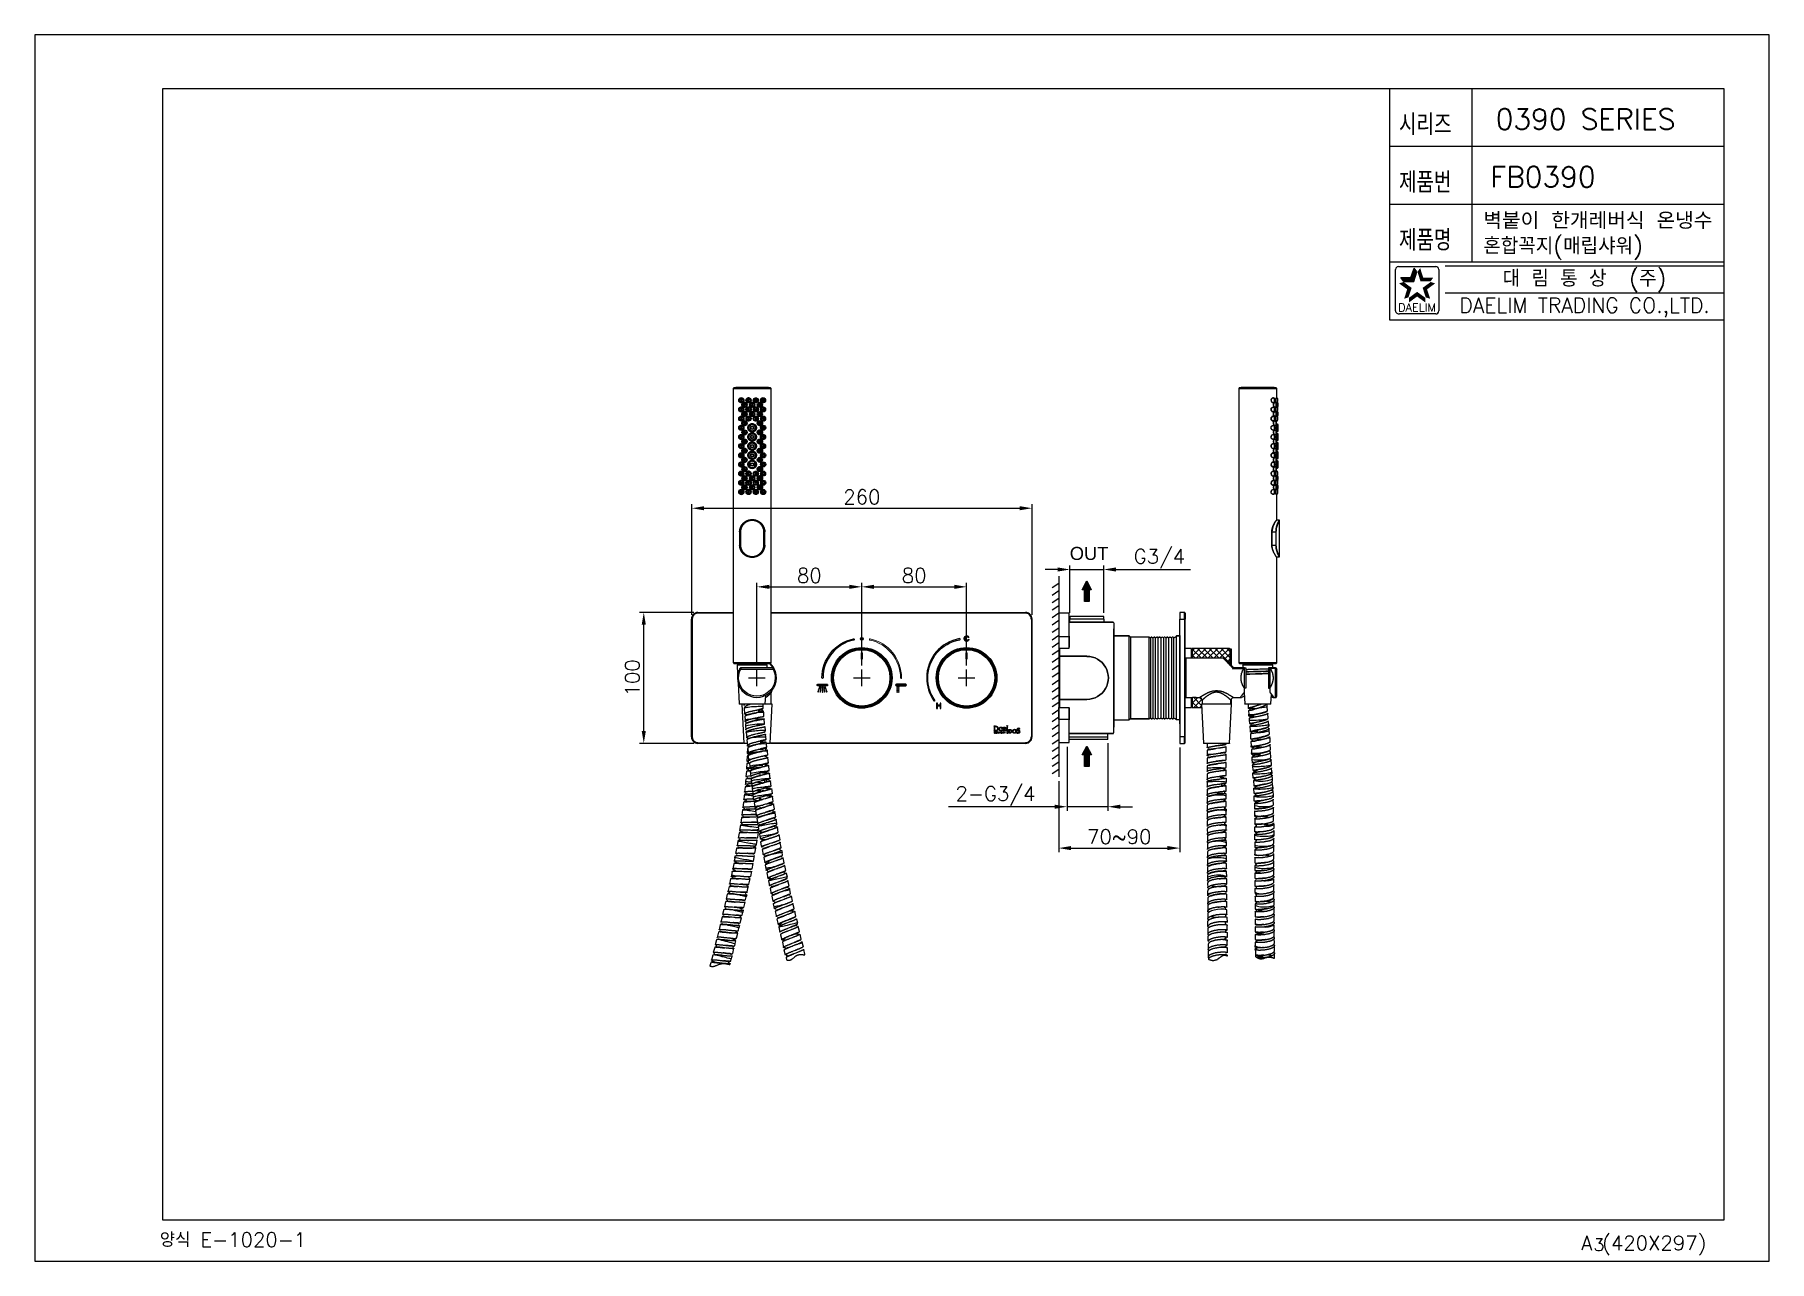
# Model space of a CAD drawing. Extents: x -1585 to -1165, y -4178 to -3881.
import ezdxf
from ezdxf.enums import TextEntityAlignment as Align

# ---------------------------------------------------------------- set-up
doc = ezdxf.new("R2010")
doc.units = 0
doc.header["$LTSCALE"] = 7
doc.linetypes.add('CENTER', pattern=[2, 1.25, -0.25, 0.25, -0.25])
doc.layers.get('0').update_dxf_attribs({"color": 2, "linetype": 'CONTINUOUS'})
for name, color, linetype in [('CL', 1, 'CENTER'), ('D', 2, 'CONTINUOUS'), ('DIM', 2, 'CONTINUOUS'), ('DWG', 7, 'CONTINUOUS'), ('TXT', 4, 'CONTINUOUS')]:
    doc.layers.add(name, color=color, linetype=linetype)
doc.styles.add('GHS', font='ROMANS.shx', dxfattribs={"bigfont": 'GHS.shx'})
doc.styles.add('PDF Arial', font='arial.ttf')
doc.styles.add('ROMANS', font='romans', dxfattribs={"bigfont": 'GHS.shx'})

msp = doc.modelspace()

# ---------------------------------------------------------------- texts
at = {"color": 7, "style": 'GHS'}
for s, p in [('0390 SERIES', (-1209.29, -3901.9)), ('FB0390', (-1219.61, -3915.9))]:
    msp.add_text(s, height=5, dxfattribs=at).set_placement(p, align=Align.MIDDLE)
at = {"color": 7, "linetype": 'Continuous'}
for s, height, style, p in [('대 림 통 상  (주)', 4, 'GHS', (-1209.53, -3940.78)), ('DAELIM TRADING CO.,LTD.', 3.6, 'ROMANS', (-1209.53, -3947.55))]:
    msp.add_text(s, height=height, dxfattribs=dict(at, style=style)).set_placement(p, align=Align.MIDDLE)
at = {"color": 2, "linetype": 'Continuous', "style": 'ROMANS'}
msp.add_text('DAELIM', height=2, dxfattribs=at).set_placement((-1250.07, -3948.54), align=Align.CENTER)
at = {"color": 7, "style": 'GHS'}
for s, height, p in [('양식 E-1020-1', 3.5, (-1554.5, -4175.01)), ('A (420X297)', 3.5, (-1210.36, -4175.81)), ('A (420X297)', 3.5, (-1210.36, -4175.81)), ('3', 3, (-1207.32, -4175.98))]:
    msp.add_text(s, height=height, dxfattribs=at).set_placement(p)
at = {"layer": 'D', "style": 'GHS', "width": 0.8}
for s, p in [('시리즈', (-1254.45, -3905.75)), ('제품번', (-1254.45, -3919.75)), ('제품명', (-1254.45, -3933.75))]:
    msp.add_text(s, height=5, dxfattribs=at).set_placement(p)
at = {"layer": 'D', "style": 'GHS', "width": 0.829022}
msp.add_text('벽붙이 한개레버식 온냉수', height=4, dxfattribs=at).set_placement((-1234.04, -3928.51), (-1178.56, -3928.51), align=Align.FIT)
at = {"layer": 'D', "style": 'GHS'}
msp.add_text('혼합꼭지(매립샤워)', height=4, dxfattribs=at).set_placement((-1234.04, -3934.63))
at = {"layer": 'DIM', "ltscale": 0.6, "char_height": 3.5, "attachment_point": 5, "style": 'GHS'}
for s, insert in [('\\A1;260', (-1384.5, -3993.39)), ('\\A1;G3/4', (-1312.45, -4008.39)), ('\\A1;80', (-1397.23, -4012.42)), ('\\A1;80', (-1371.85, -4012.42)), ('\\A1;2-G3/4', (-1352.17, -4065.83)), ('\\A1;70~90', (-1322.18, -4075.68))]:
    msp.add_mtext(s, dxfattribs=dict(at, insert=insert))
at = {"layer": 'DIM', "ltscale": 0.6, "insert": (-1440.07, -4037.21), "char_height": 3.5, "attachment_point": 5, "rotation": 90, "style": 'GHS'}
msp.add_mtext('\\A1;100', dxfattribs=at)
at = {"layer": 'DWG', "insert": (-1334.17, -4008.71), "char_height": 3.173, "attachment_point": 7, "style": 'PDF Arial'}
msp.add_mtext('OUT', dxfattribs=at)

# ---------------------------------------------------------------- blocks, each defined once
blk = doc.blocks.new('BORDER')
for p, q in [((1, 1), (0, 1)), ((0, 1), (0, 0)), ((1, 0), (1, 1)), ((0, 0), (1, 0))]:
    blk.add_line(p, q)

# ---------------------------------------------------------------- hatches: boundary and pattern name
at = {"layer": 'D'}
h = msp.add_hatch(color=256, dxfattribs=at)
h.dxf.hatch_style = 2
edge = h.paths.add_edge_path()
edge.add_spline(control_points=[(-1394.06, -4037.36), (-1394.13, -4037.36), (-1394.2, -4037.3), (-1394.2, -4037.22), (-1394.2, -4032.68), (-1390.98, -4028.71), (-1386.55, -4027.77), (-1386.48, -4027.76), (-1386.4, -4027.8), (-1386.39, -4027.88), (-1386.37, -4027.96), (-1386.42, -4028.03), (-1386.49, -4028.05), (-1390.79, -4028.96), (-1393.92, -4032.81), (-1393.92, -4037.22), (-1393.92, -4037.3), (-1393.98, -4037.36), (-1394.06, -4037.36)], knot_values=[0, 0, 0, 0, 1, 1, 1, 2, 2, 2, 3, 3, 3, 4, 4, 4, 5, 5, 5, 6, 6, 6, 6], degree=3, periodic=0)
h = msp.add_hatch(color=256, dxfattribs=at)
h.dxf.hatch_style = 2
edge = h.paths.add_edge_path()
edge.add_spline(control_points=[(-1384.22, -4027.77), (-1384.22, -4027.59), (-1384.37, -4027.45), (-1384.54, -4027.45), (-1384.72, -4027.45), (-1384.86, -4027.59), (-1384.86, -4027.77), (-1384.86, -4027.94), (-1384.72, -4028.09), (-1384.54, -4028.09), (-1384.37, -4028.09), (-1384.22, -4027.94), (-1384.22, -4027.77), (-1384.22, -4027.77), (-1384.22, -4027.77), (-1384.22, -4027.77)], knot_values=[0, 0, 0, 0, 1, 1, 1, 2, 2, 2, 3, 3, 3, 4, 4, 4, 5, 5, 5, 5], degree=3, periodic=0)
h = msp.add_hatch(color=256, dxfattribs=at)
h.dxf.hatch_style = 2
edge = h.paths.add_edge_path()
edge.add_spline(control_points=[(-1375.03, -4037.36), (-1375.1, -4037.36), (-1375.16, -4037.3), (-1375.16, -4037.22), (-1375.16, -4032.81), (-1378.29, -4028.96), (-1382.59, -4028.05), (-1382.66, -4028.03), (-1382.71, -4027.96), (-1382.7, -4027.88), (-1382.68, -4027.8), (-1382.61, -4027.76), (-1382.53, -4027.77), (-1378.1, -4028.71), (-1374.89, -4032.68), (-1374.89, -4037.22), (-1374.89, -4037.3), (-1374.95, -4037.36), (-1375.03, -4037.36)], knot_values=[0, 0, 0, 0, 1, 1, 1, 2, 2, 2, 3, 3, 3, 4, 4, 4, 5, 5, 5, 6, 6, 6, 6], degree=3, periodic=0)
h = msp.add_hatch(color=256, dxfattribs=at)
h.dxf.hatch_style = 2
edge = h.paths.add_edge_path()
edge.add_spline(control_points=[(-1366.96, -4042.82), (-1367, -4042.82), (-1367.05, -4042.8), (-1367.08, -4042.76), (-1368.22, -4041.13), (-1368.82, -4039.21), (-1368.82, -4037.22), (-1368.82, -4032.52), (-1365.47, -4028.52), (-1360.84, -4027.71), (-1360.77, -4027.69), (-1360.69, -4027.75), (-1360.68, -4027.82), (-1360.67, -4027.9), (-1360.72, -4027.97), (-1360.79, -4027.98), (-1365.28, -4028.77), (-1368.54, -4032.65), (-1368.54, -4037.22), (-1368.54, -4039.16), (-1367.96, -4041.02), (-1366.85, -4042.6), (-1366.8, -4042.66), (-1366.82, -4042.75), (-1366.88, -4042.79), (-1366.9, -4042.81), (-1366.93, -4042.82), (-1366.96, -4042.82)], knot_values=[0, 0, 0, 0, 1, 1, 1, 2, 2, 2, 3, 3, 3, 4, 4, 4, 5, 5, 5, 6, 6, 6, 7, 7, 7, 8, 8, 8, 9, 9, 9, 9], degree=3, periodic=0)
h = msp.add_hatch(color=256, dxfattribs=at)
h.dxf.hatch_style = 2
edge = h.paths.add_edge_path()
edge.add_spline(control_points=[(-1358.78, -4027.87), (-1358.78, -4027.87), (-1358.79, -4027.89), (-1358.79, -4027.89), (-1358.81, -4027.99), (-1358.85, -4028.07), (-1358.92, -4028.13), (-1358.98, -4028.18), (-1359.06, -4028.2), (-1359.15, -4028.2), (-1359.22, -4028.2), (-1359.29, -4028.18), (-1359.36, -4028.15), (-1359.42, -4028.11), (-1359.47, -4028.05), (-1359.5, -4027.97), (-1359.53, -4027.89), (-1359.54, -4027.8), (-1359.54, -4027.69), (-1359.54, -4027.61), (-1359.53, -4027.53), (-1359.5, -4027.45), (-1359.48, -4027.38), (-1359.43, -4027.31), (-1359.37, -4027.27), (-1359.31, -4027.22), (-1359.23, -4027.2), (-1359.13, -4027.2), (-1359.05, -4027.2), (-1358.98, -4027.22), (-1358.93, -4027.26), (-1358.88, -4027.3), (-1358.83, -4027.37), (-1358.81, -4027.46), (-1358.81, -4027.46), (-1358.8, -4027.47), (-1358.8, -4027.47), (-1358.8, -4027.47), (-1358.6, -4027.43), (-1358.6, -4027.43), (-1358.6, -4027.43), (-1358.61, -4027.41), (-1358.61, -4027.41), (-1358.64, -4027.29), (-1358.71, -4027.19), (-1358.8, -4027.12), (-1358.89, -4027.06), (-1359, -4027.02), (-1359.13, -4027.02), (-1359.24, -4027.02), (-1359.35, -4027.05), (-1359.45, -4027.1), (-1359.54, -4027.16), (-1359.62, -4027.23), (-1359.67, -4027.34), (-1359.72, -4027.44), (-1359.75, -4027.56), (-1359.75, -4027.69), (-1359.75, -4027.82), (-1359.73, -4027.93), (-1359.68, -4028.04), (-1359.64, -4028.15), (-1359.57, -4028.24), (-1359.48, -4028.29), (-1359.39, -4028.35), (-1359.27, -4028.38), (-1359.13, -4028.38), (-1359, -4028.38), (-1358.88, -4028.34), (-1358.78, -4028.27), (-1358.69, -4028.19), (-1358.62, -4028.08), (-1358.59, -4027.94), (-1358.59, -4027.94), (-1358.58, -4027.92), (-1358.58, -4027.92), (-1358.58, -4027.92), (-1358.78, -4027.87), (-1358.78, -4027.87)], knot_values=[0, 0, 0, 0, 1, 1, 1, 2, 2, 2, 3, 3, 3, 4, 4, 4, 5, 5, 5, 6, 6, 6, 7, 7, 7, 8, 8, 8, 9, 9, 9, 10, 10, 10, 11, 11, 11, 12, 12, 12, 13, 13, 13, 14, 14, 14, 15, 15, 15, 16, 16, 16, 17, 17, 17, 18, 18, 18, 19, 19, 19, 20, 20, 20, 21, 21, 21, 22, 22, 22, 23, 23, 23, 24, 24, 24, 25, 25, 25, 26, 26, 26, 26], degree=3, periodic=0)
h = msp.add_hatch(color=256, dxfattribs=at)
h.dxf.hatch_style = 2
edge = h.paths.add_edge_path()
edge.add_spline(control_points=[(-1384.7, -4031.26), (-1384.7, -4031.17), (-1384.63, -4031.1), (-1384.54, -4031.1), (-1384.45, -4031.1), (-1384.38, -4031.17), (-1384.38, -4031.26), (-1384.38, -4031.69), (-1384.38, -4032.11), (-1384.38, -4032.53), (-1384.38, -4032.62), (-1384.45, -4032.69), (-1384.54, -4032.69), (-1384.63, -4032.69), (-1384.7, -4032.62), (-1384.7, -4032.53), (-1384.7, -4032.11), (-1384.7, -4031.69), (-1384.7, -4031.26)], knot_values=[0, 0, 0, 0, 1, 1, 1, 2, 2, 2, 3, 3, 3, 4, 4, 4, 5, 5, 5, 6, 6, 6, 6], degree=3, periodic=0)
h = msp.add_hatch(color=256, dxfattribs=at)
h.dxf.hatch_style = 2
edge = h.paths.add_edge_path()
edge.add_spline(control_points=[(-1359.32, -4031.26), (-1359.32, -4031.17), (-1359.25, -4031.1), (-1359.17, -4031.1), (-1359.08, -4031.1), (-1359.01, -4031.17), (-1359.01, -4031.26), (-1359.01, -4031.69), (-1359.01, -4032.11), (-1359.01, -4032.53), (-1359.01, -4032.62), (-1359.08, -4032.69), (-1359.17, -4032.69), (-1359.25, -4032.69), (-1359.32, -4032.62), (-1359.32, -4032.53), (-1359.32, -4032.11), (-1359.32, -4031.69), (-1359.32, -4031.26)], knot_values=[0, 0, 0, 0, 1, 1, 1, 2, 2, 2, 3, 3, 3, 4, 4, 4, 5, 5, 5, 6, 6, 6, 6], degree=3, periodic=0)
h = msp.add_hatch(color=256, dxfattribs=at)
h.dxf.hatch_style = 2
edge = h.paths.add_edge_path()
edge.add_spline(control_points=[(-1392.93, -4039.13), (-1392.83, -4039.13), (-1392.75, -4039.05), (-1392.75, -4038.95), (-1392.75, -4038.84), (-1392.83, -4038.76), (-1392.93, -4038.76), (-1392.93, -4038.76), (-1395.18, -4038.76), (-1395.18, -4038.76), (-1395.28, -4038.76), (-1395.36, -4038.84), (-1395.36, -4038.95), (-1395.36, -4039.05), (-1395.28, -4039.13), (-1395.18, -4039.13), (-1395.18, -4039.13), (-1392.93, -4039.13), (-1392.93, -4039.13)], knot_values=[0, 0, 0, 0, 1, 1, 1, 2, 2, 2, 3, 3, 3, 4, 4, 4, 5, 5, 5, 6, 6, 6, 6], degree=3, periodic=0)
h = msp.add_hatch(color=256, dxfattribs=at)
h.dxf.hatch_style = 2
edge = h.paths.add_edge_path()
edge.add_spline(control_points=[(-1394.89, -4040.16), (-1394.89, -4040.21), (-1394.93, -4040.25), (-1394.98, -4040.25), (-1395.03, -4040.25), (-1395.07, -4040.21), (-1395.07, -4040.16), (-1395.07, -4040.11), (-1395.03, -4040.07), (-1394.98, -4040.07), (-1394.93, -4040.07), (-1394.89, -4040.11), (-1394.89, -4040.16)], knot_values=[0, 0, 0, 0, 1, 1, 1, 2, 2, 2, 3, 3, 3, 4, 4, 4, 4], degree=3, periodic=0)
h = msp.add_hatch(color=256, dxfattribs=at)
h.dxf.hatch_style = 2
edge = h.paths.add_edge_path()
edge.add_spline(control_points=[(-1394.76, -4039.81), (-1394.76, -4039.87), (-1394.8, -4039.91), (-1394.85, -4039.91), (-1394.9, -4039.91), (-1394.94, -4039.87), (-1394.94, -4039.82), (-1394.94, -4039.77), (-1394.9, -4039.72), (-1394.85, -4039.72), (-1394.8, -4039.72), (-1394.76, -4039.76), (-1394.76, -4039.81)], knot_values=[0, 0, 0, 0, 1, 1, 1, 2, 2, 2, 3, 3, 3, 4, 4, 4, 4], degree=3, periodic=0)
h = msp.add_hatch(color=256, dxfattribs=at)
h.dxf.hatch_style = 2
edge = h.paths.add_edge_path()
edge.add_spline(control_points=[(-1394.73, -4039.38), (-1394.68, -4039.38), (-1394.64, -4039.42), (-1394.64, -4039.47), (-1394.64, -4039.52), (-1394.68, -4039.56), (-1394.73, -4039.56), (-1394.78, -4039.56), (-1394.82, -4039.52), (-1394.82, -4039.47), (-1394.82, -4039.42), (-1394.78, -4039.38), (-1394.73, -4039.38)], knot_values=[0, 0, 0, 0, 1, 1, 1, 2, 2, 2, 3, 3, 3, 4, 4, 4, 4], degree=3, periodic=0)
h = msp.add_hatch(color=256, dxfattribs=at)
h.dxf.hatch_style = 2
edge = h.paths.add_edge_path()
edge.add_spline(control_points=[(-1394.44, -4040.2), (-1394.44, -4040.25), (-1394.48, -4040.29), (-1394.53, -4040.29), (-1394.58, -4040.29), (-1394.62, -4040.25), (-1394.62, -4040.2), (-1394.62, -4040.15), (-1394.58, -4040.1), (-1394.53, -4040.1), (-1394.48, -4040.1), (-1394.44, -4040.15), (-1394.44, -4040.2)], knot_values=[0, 0, 0, 0, 1, 1, 1, 2, 2, 2, 3, 3, 3, 4, 4, 4, 4], degree=3, periodic=0)
h = msp.add_hatch(color=256, dxfattribs=at)
h.dxf.hatch_style = 2
edge = h.paths.add_edge_path()
edge.add_spline(control_points=[(-1394.56, -4039.83), (-1394.56, -4039.79), (-1394.52, -4039.74), (-1394.47, -4039.74), (-1394.42, -4039.74), (-1394.38, -4039.78), (-1394.38, -4039.83), (-1394.38, -4039.89), (-1394.42, -4039.93), (-1394.47, -4039.93), (-1394.52, -4039.93), (-1394.56, -4039.88), (-1394.56, -4039.83)], knot_values=[0, 0, 0, 0, 1, 1, 1, 2, 2, 2, 3, 3, 3, 4, 4, 4, 4], degree=3, periodic=0)
h = msp.add_hatch(color=256, dxfattribs=at)
h.dxf.hatch_style = 2
edge = h.paths.add_edge_path()
edge.add_spline(control_points=[(-1394.41, -4039.38), (-1394.36, -4039.38), (-1394.32, -4039.42), (-1394.32, -4039.47), (-1394.32, -4039.52), (-1394.37, -4039.56), (-1394.42, -4039.56), (-1394.46, -4039.56), (-1394.51, -4039.52), (-1394.51, -4039.47), (-1394.51, -4039.42), (-1394.46, -4039.38), (-1394.41, -4039.38)], knot_values=[0, 0, 0, 0, 1, 1, 1, 2, 2, 2, 3, 3, 3, 4, 4, 4, 4], degree=3, periodic=0)
h = msp.add_hatch(color=256, dxfattribs=at)
h.dxf.hatch_style = 2
edge = h.paths.add_edge_path()
edge.add_spline(control_points=[(-1394.16, -4039.47), (-1394.16, -4039.42), (-1394.12, -4039.38), (-1394.07, -4039.38), (-1394.02, -4039.38), (-1393.98, -4039.42), (-1393.98, -4039.47), (-1393.98, -4039.52), (-1394.02, -4039.56), (-1394.07, -4039.56), (-1394.12, -4039.56), (-1394.16, -4039.52), (-1394.16, -4039.47)], knot_values=[0, 0, 0, 0, 1, 1, 1, 2, 2, 2, 3, 3, 3, 4, 4, 4, 4], degree=3, periodic=0)
h = msp.add_hatch(color=256, dxfattribs=at)
h.dxf.hatch_style = 2
edge = h.paths.add_edge_path()
edge.add_spline(control_points=[(-1393.98, -4039.85), (-1393.98, -4039.9), (-1394.02, -4039.94), (-1394.06, -4039.94), (-1394.11, -4039.94), (-1394.16, -4039.9), (-1394.16, -4039.85), (-1394.16, -4039.8), (-1394.12, -4039.76), (-1394.07, -4039.76), (-1394.02, -4039.76), (-1393.98, -4039.8), (-1393.98, -4039.85)], knot_values=[0, 0, 0, 0, 1, 1, 1, 2, 2, 2, 3, 3, 3, 4, 4, 4, 4], degree=3, periodic=0)
h = msp.add_hatch(color=256, dxfattribs=at)
h.dxf.hatch_style = 2
edge = h.paths.add_edge_path()
edge.add_spline(control_points=[(-1393.98, -4040.23), (-1393.98, -4040.28), (-1394.02, -4040.32), (-1394.07, -4040.32), (-1394.12, -4040.32), (-1394.16, -4040.28), (-1394.16, -4040.23), (-1394.16, -4040.18), (-1394.12, -4040.14), (-1394.06, -4040.14), (-1394.01, -4040.14), (-1393.98, -4040.18), (-1393.98, -4040.23)], knot_values=[0, 0, 0, 0, 1, 1, 1, 2, 2, 2, 3, 3, 3, 4, 4, 4, 4], degree=3, periodic=0)
h = msp.add_hatch(color=256, dxfattribs=at)
h.dxf.hatch_style = 2
edge = h.paths.add_edge_path()
edge.add_spline(control_points=[(-1393.72, -4039.56), (-1393.77, -4039.56), (-1393.81, -4039.52), (-1393.81, -4039.47), (-1393.81, -4039.42), (-1393.77, -4039.38), (-1393.72, -4039.38), (-1393.67, -4039.38), (-1393.63, -4039.42), (-1393.63, -4039.47), (-1393.63, -4039.52), (-1393.67, -4039.56), (-1393.72, -4039.56)], knot_values=[0, 0, 0, 0, 1, 1, 1, 2, 2, 2, 3, 3, 3, 4, 4, 4, 4], degree=3, periodic=0)
h = msp.add_hatch(color=256, dxfattribs=at)
h.dxf.hatch_style = 2
edge = h.paths.add_edge_path()
edge.add_spline(control_points=[(-1393.75, -4039.84), (-1393.76, -4039.78), (-1393.71, -4039.74), (-1393.66, -4039.74), (-1393.61, -4039.74), (-1393.57, -4039.78), (-1393.57, -4039.83), (-1393.57, -4039.88), (-1393.61, -4039.92), (-1393.66, -4039.93), (-1393.71, -4039.93), (-1393.75, -4039.89), (-1393.75, -4039.84)], knot_values=[0, 0, 0, 0, 1, 1, 1, 2, 2, 2, 3, 3, 3, 4, 4, 4, 4], degree=3, periodic=0)
h = msp.add_hatch(color=256, dxfattribs=at)
h.dxf.hatch_style = 2
edge = h.paths.add_edge_path()
edge.add_spline(control_points=[(-1393.7, -4040.19), (-1393.7, -4040.14), (-1393.65, -4040.1), (-1393.6, -4040.1), (-1393.56, -4040.11), (-1393.51, -4040.15), (-1393.52, -4040.2), (-1393.52, -4040.25), (-1393.56, -4040.29), (-1393.61, -4040.29), (-1393.66, -4040.29), (-1393.7, -4040.24), (-1393.7, -4040.19)], knot_values=[0, 0, 0, 0, 1, 1, 1, 2, 2, 2, 3, 3, 3, 4, 4, 4, 4], degree=3, periodic=0)
h = msp.add_hatch(color=256, dxfattribs=at)
h.dxf.hatch_style = 2
edge = h.paths.add_edge_path()
edge.add_spline(control_points=[(-1393.32, -4039.48), (-1393.32, -4039.53), (-1393.36, -4039.57), (-1393.41, -4039.56), (-1393.46, -4039.56), (-1393.5, -4039.52), (-1393.5, -4039.47), (-1393.5, -4039.42), (-1393.45, -4039.38), (-1393.4, -4039.38), (-1393.35, -4039.38), (-1393.32, -4039.42), (-1393.32, -4039.48)], knot_values=[0, 0, 0, 0, 1, 1, 1, 2, 2, 2, 3, 3, 3, 4, 4, 4, 4], degree=3, periodic=0)
h = msp.add_hatch(color=256, dxfattribs=at)
h.dxf.hatch_style = 2
edge = h.paths.add_edge_path()
edge.add_spline(control_points=[(-1393.28, -4039.72), (-1393.23, -4039.72), (-1393.19, -4039.77), (-1393.19, -4039.82), (-1393.19, -4039.87), (-1393.23, -4039.91), (-1393.28, -4039.91), (-1393.33, -4039.91), (-1393.37, -4039.87), (-1393.37, -4039.82), (-1393.37, -4039.77), (-1393.33, -4039.73), (-1393.28, -4039.72)], knot_values=[0, 0, 0, 0, 1, 1, 1, 2, 2, 2, 3, 3, 3, 4, 4, 4, 4], degree=3, periodic=0)
h = msp.add_hatch(color=256, dxfattribs=at)
h.dxf.hatch_style = 2
edge = h.paths.add_edge_path()
edge.add_spline(control_points=[(-1393.15, -4040.07), (-1393.11, -4040.07), (-1393.07, -4040.11), (-1393.06, -4040.16), (-1393.06, -4040.21), (-1393.11, -4040.25), (-1393.16, -4040.25), (-1393.21, -4040.25), (-1393.25, -4040.21), (-1393.25, -4040.16), (-1393.25, -4040.11), (-1393.21, -4040.07), (-1393.15, -4040.07)], knot_values=[0, 0, 0, 0, 1, 1, 1, 2, 2, 2, 3, 3, 3, 4, 4, 4, 4], degree=3, periodic=0)
h = msp.add_hatch(color=256, dxfattribs=at)
h.dxf.hatch_style = 2
edge = h.paths.add_edge_path()
edge.add_spline(control_points=[(-1373.72, -4038.95), (-1373.72, -4039.05), (-1373.8, -4039.13), (-1373.9, -4039.13), (-1373.9, -4039.13), (-1376.15, -4039.13), (-1376.15, -4039.13), (-1376.25, -4039.13), (-1376.33, -4039.05), (-1376.33, -4038.95), (-1376.33, -4038.84), (-1376.25, -4038.76), (-1376.15, -4038.76), (-1376.15, -4038.76), (-1373.9, -4038.76), (-1373.9, -4038.76), (-1373.8, -4038.76), (-1373.72, -4038.84), (-1373.72, -4038.95)], knot_values=[0, 0, 0, 0, 1, 1, 1, 2, 2, 2, 3, 3, 3, 4, 4, 4, 5, 5, 5, 6, 6, 6, 6], degree=3, periodic=0)
h = msp.add_hatch(color=256, dxfattribs=at)
h.dxf.hatch_style = 2
edge = h.paths.add_edge_path()
edge.add_spline(control_points=[(-1376.07, -4039.47), (-1376.07, -4039.42), (-1376.03, -4039.38), (-1375.98, -4039.38), (-1375.93, -4039.38), (-1375.89, -4039.42), (-1375.89, -4039.47), (-1375.89, -4039.52), (-1375.93, -4039.56), (-1375.98, -4039.56), (-1376.03, -4039.56), (-1376.07, -4039.52), (-1376.07, -4039.47)], knot_values=[0, 0, 0, 0, 1, 1, 1, 2, 2, 2, 3, 3, 3, 4, 4, 4, 4], degree=3, periodic=0)
h = msp.add_hatch(color=256, dxfattribs=at)
h.dxf.hatch_style = 2
edge = h.paths.add_edge_path()
edge.add_spline(control_points=[(-1375.89, -4039.85), (-1375.89, -4039.9), (-1375.93, -4039.94), (-1375.97, -4039.94), (-1376.02, -4039.94), (-1376.07, -4039.9), (-1376.07, -4039.85), (-1376.07, -4039.8), (-1376.03, -4039.76), (-1375.98, -4039.76), (-1375.93, -4039.76), (-1375.89, -4039.8), (-1375.89, -4039.85)], knot_values=[0, 0, 0, 0, 1, 1, 1, 2, 2, 2, 3, 3, 3, 4, 4, 4, 4], degree=3, periodic=0)
h = msp.add_hatch(color=256, dxfattribs=at)
h.dxf.hatch_style = 2
edge = h.paths.add_edge_path()
edge.add_spline(control_points=[(-1375.89, -4040.23), (-1375.89, -4040.28), (-1375.93, -4040.32), (-1375.98, -4040.32), (-1376.03, -4040.32), (-1376.07, -4040.28), (-1376.07, -4040.23), (-1376.07, -4040.18), (-1376.03, -4040.14), (-1375.97, -4040.14), (-1375.92, -4040.14), (-1375.89, -4040.18), (-1375.89, -4040.23)], knot_values=[0, 0, 0, 0, 1, 1, 1, 2, 2, 2, 3, 3, 3, 4, 4, 4, 4], degree=3, periodic=0)
h = msp.add_hatch(color=256, dxfattribs=at)
h.dxf.hatch_style = 2
edge = h.paths.add_edge_path()
edge.add_spline(control_points=[(-1375.68, -4039.47), (-1375.68, -4039.42), (-1375.64, -4039.38), (-1375.59, -4039.38), (-1375.54, -4039.38), (-1375.5, -4039.42), (-1375.5, -4039.47), (-1375.5, -4039.52), (-1375.54, -4039.56), (-1375.59, -4039.56), (-1375.64, -4039.56), (-1375.68, -4039.52), (-1375.68, -4039.47)], knot_values=[0, 0, 0, 0, 1, 1, 1, 2, 2, 2, 3, 3, 3, 4, 4, 4, 4], degree=3, periodic=0)
h = msp.add_hatch(color=256, dxfattribs=at)
h.dxf.hatch_style = 2
edge = h.paths.add_edge_path()
edge.add_spline(control_points=[(-1375.5, -4039.85), (-1375.5, -4039.9), (-1375.54, -4039.94), (-1375.59, -4039.94), (-1375.64, -4039.94), (-1375.68, -4039.9), (-1375.68, -4039.85), (-1375.68, -4039.8), (-1375.64, -4039.76), (-1375.59, -4039.76), (-1375.54, -4039.76), (-1375.5, -4039.8), (-1375.5, -4039.85)], knot_values=[0, 0, 0, 0, 1, 1, 1, 2, 2, 2, 3, 3, 3, 4, 4, 4, 4], degree=3, periodic=0)
h = msp.add_hatch(color=256, dxfattribs=at)
h.dxf.hatch_style = 2
edge = h.paths.add_edge_path()
edge.add_spline(control_points=[(-1375.5, -4040.23), (-1375.5, -4040.28), (-1375.54, -4040.32), (-1375.59, -4040.32), (-1375.64, -4040.32), (-1375.68, -4040.28), (-1375.68, -4040.23), (-1375.68, -4040.18), (-1375.64, -4040.14), (-1375.59, -4040.14), (-1375.53, -4040.14), (-1375.5, -4040.18), (-1375.5, -4040.23)], knot_values=[0, 0, 0, 0, 1, 1, 1, 2, 2, 2, 3, 3, 3, 4, 4, 4, 4], degree=3, periodic=0)
h = msp.add_hatch(color=256, dxfattribs=at)
h.dxf.hatch_style = 2
edge = h.paths.add_edge_path()
edge.add_spline(control_points=[(-1395.01, -4040.5), (-1395.01, -4040.55), (-1395.05, -4040.6), (-1395.1, -4040.6), (-1395.15, -4040.6), (-1395.19, -4040.56), (-1395.2, -4040.51), (-1395.2, -4040.46), (-1395.15, -4040.41), (-1395.1, -4040.41), (-1395.05, -4040.41), (-1395.01, -4040.45), (-1395.01, -4040.5)], knot_values=[0, 0, 0, 0, 1, 1, 1, 2, 2, 2, 3, 3, 3, 4, 4, 4, 4], degree=3, periodic=0)
h = msp.add_hatch(color=256, dxfattribs=at)
h.dxf.hatch_style = 2
edge = h.paths.add_edge_path()
edge.add_spline(control_points=[(-1394.67, -4040.56), (-1394.67, -4040.51), (-1394.63, -4040.47), (-1394.58, -4040.47), (-1394.53, -4040.47), (-1394.49, -4040.51), (-1394.49, -4040.56), (-1394.49, -4040.61), (-1394.53, -4040.65), (-1394.58, -4040.65), (-1394.63, -4040.65), (-1394.67, -4040.61), (-1394.67, -4040.56)], knot_values=[0, 0, 0, 0, 1, 1, 1, 2, 2, 2, 3, 3, 3, 4, 4, 4, 4], degree=3, periodic=0)
h = msp.add_hatch(color=256, dxfattribs=at)
h.dxf.hatch_style = 2
edge = h.paths.add_edge_path()
edge.add_spline(control_points=[(-1393.98, -4040.61), (-1393.98, -4040.66), (-1394.02, -4040.7), (-1394.07, -4040.7), (-1394.12, -4040.7), (-1394.16, -4040.66), (-1394.16, -4040.6), (-1394.16, -4040.56), (-1394.11, -4040.51), (-1394.07, -4040.52), (-1394.01, -4040.52), (-1393.98, -4040.56), (-1393.98, -4040.61)], knot_values=[0, 0, 0, 0, 1, 1, 1, 2, 2, 2, 3, 3, 3, 4, 4, 4, 4], degree=3, periodic=0)
h = msp.add_hatch(color=256, dxfattribs=at)
h.dxf.hatch_style = 2
edge = h.paths.add_edge_path()
edge.add_spline(control_points=[(-1393.46, -4040.56), (-1393.46, -4040.61), (-1393.5, -4040.65), (-1393.55, -4040.65), (-1393.6, -4040.65), (-1393.64, -4040.61), (-1393.64, -4040.56), (-1393.64, -4040.51), (-1393.6, -4040.47), (-1393.55, -4040.47), (-1393.5, -4040.47), (-1393.46, -4040.51), (-1393.46, -4040.56)], knot_values=[0, 0, 0, 0, 1, 1, 1, 2, 2, 2, 3, 3, 3, 4, 4, 4, 4], degree=3, periodic=0)
h = msp.add_hatch(color=256, dxfattribs=at)
h.dxf.hatch_style = 2
edge = h.paths.add_edge_path()
edge.add_spline(control_points=[(-1393.03, -4040.41), (-1392.98, -4040.41), (-1392.94, -4040.46), (-1392.94, -4040.51), (-1392.94, -4040.55), (-1392.98, -4040.6), (-1393.03, -4040.6), (-1393.08, -4040.6), (-1393.12, -4040.55), (-1393.12, -4040.5), (-1393.12, -4040.45), (-1393.08, -4040.41), (-1393.03, -4040.41)], knot_values=[0, 0, 0, 0, 1, 1, 1, 2, 2, 2, 3, 3, 3, 4, 4, 4, 4], degree=3, periodic=0)
h = msp.add_hatch(color=256, dxfattribs=at)
h.dxf.hatch_style = 2
edge = h.paths.add_edge_path()
edge.add_spline(control_points=[(-1375.89, -4040.61), (-1375.89, -4040.66), (-1375.93, -4040.7), (-1375.98, -4040.7), (-1376.03, -4040.7), (-1376.07, -4040.66), (-1376.07, -4040.6), (-1376.07, -4040.56), (-1376.02, -4040.51), (-1375.98, -4040.52), (-1375.92, -4040.52), (-1375.89, -4040.56), (-1375.89, -4040.61)], knot_values=[0, 0, 0, 0, 1, 1, 1, 2, 2, 2, 3, 3, 3, 4, 4, 4, 4], degree=3, periodic=0)
h = msp.add_hatch(color=256, dxfattribs=at)
h.dxf.hatch_style = 2
edge = h.paths.add_edge_path()
edge.add_spline(control_points=[(-1375.5, -4040.61), (-1375.5, -4040.66), (-1375.54, -4040.7), (-1375.59, -4040.7), (-1375.64, -4040.7), (-1375.68, -4040.66), (-1375.68, -4040.6), (-1375.68, -4040.56), (-1375.64, -4040.51), (-1375.59, -4040.52), (-1375.54, -4040.52), (-1375.5, -4040.56), (-1375.5, -4040.61)], knot_values=[0, 0, 0, 0, 1, 1, 1, 2, 2, 2, 3, 3, 3, 4, 4, 4, 4], degree=3, periodic=0)
h = msp.add_hatch(color=256, dxfattribs=at)
h.dxf.hatch_style = 2
h.paths.add_polyline_path([(-1365.59, -4043.83), (-1366.22, -4043.83), (-1366.22, -4043.3), (-1366.42, -4043.3), (-1366.42, -4044.62), (-1366.22, -4044.62), (-1366.22, -4044.01), (-1365.59, -4044.01), (-1365.59, -4044.62), (-1365.39, -4044.62), (-1365.39, -4043.3), (-1365.59, -4043.3)])
h = msp.add_hatch(color=256, dxfattribs=at)
h.dxf.hatch_style = 2
h.paths.add_polyline_path([(-1349.15, -4048.86), (-1349.3, -4049), (-1349.44, -4048.86), (-1349.3, -4048.71)])
h = msp.add_hatch(color=256, dxfattribs=at)
h.dxf.hatch_style = 2
edge = h.paths.add_edge_path()
edge.add_spline(control_points=[(-1352.12, -4048.92), (-1351.72, -4048.92), (-1351.47, -4049.13), (-1351.47, -4049.48), (-1351.47, -4049.82), (-1351.74, -4050.06), (-1352.13, -4050.06), (-1352.13, -4050.06), (-1352.49, -4050.06), (-1352.53, -4050.06), (-1352.47, -4050.01), (-1352.46, -4049.95), (-1352.46, -4049.87), (-1352.46, -4049.86), (-1352.46, -4049.86), (-1352.46, -4049.85), (-1352.46, -4049.85), (-1352.46, -4049.82), (-1352.46, -4049.82), (-1352.46, -4049.82), (-1352.46, -4049.15), (-1352.46, -4049.15), (-1352.46, -4049.15), (-1352.46, -4049.12), (-1352.46, -4049.12), (-1352.46, -4049.11), (-1352.46, -4049.1), (-1352.46, -4049.09), (-1352.46, -4049.03), (-1352.47, -4048.95), (-1352.52, -4048.92), (-1352.47, -4048.92), (-1352.12, -4048.92), (-1352.12, -4048.92)], knot_values=[0, 0, 0, 0, 1, 1, 1, 2, 2, 2, 3, 3, 3, 4, 4, 4, 5, 5, 5, 6, 6, 6, 7, 7, 7, 8, 8, 8, 9, 9, 9, 10, 10, 10, 11, 11, 11, 11], degree=3, periodic=0)
edge = h.paths.add_edge_path()
edge.add_spline(control_points=[(-1352.3, -4049.04), (-1352.3, -4049.04), (-1352.31, -4049.04), (-1352.31, -4049.04), (-1352.31, -4049.04), (-1352.31, -4049.95), (-1352.31, -4049.95), (-1352.31, -4049.95), (-1352.3, -4049.95), (-1352.3, -4049.95), (-1352.26, -4049.96), (-1352.21, -4049.96), (-1352.16, -4049.96), (-1351.92, -4049.96), (-1351.63, -4049.84), (-1351.63, -4049.5), (-1351.63, -4049.19), (-1351.81, -4049.02), (-1352.13, -4049.02), (-1352.18, -4049.02), (-1352.24, -4049.02), (-1352.3, -4049.04)], knot_values=[0, 0, 0, 0, 1, 1, 1, 2, 2, 2, 3, 3, 3, 4, 4, 4, 5, 5, 5, 6, 6, 6, 7, 7, 7, 7], degree=3, periodic=0)
h = msp.add_hatch(color=256, dxfattribs=at)
h.dxf.hatch_style = 2
edge = h.paths.add_edge_path()
edge.add_spline(control_points=[(-1352.25, -4050.61), (-1352.25, -4050.61), (-1352.37, -4050.47), (-1352.37, -4050.47), (-1352.38, -4050.47), (-1352.38, -4050.48), (-1352.39, -4050.48), (-1352.39, -4050.49), (-1352.4, -4050.49), (-1352.4, -4050.49), (-1352.41, -4050.5), (-1352.41, -4050.5), (-1352.41, -4050.5), (-1352.42, -4050.51), (-1352.42, -4050.51), (-1352.42, -4050.51), (-1352.42, -4050.51), (-1352.42, -4050.61), (-1352.42, -4050.61), (-1352.42, -4050.61), (-1352.46, -4050.61), (-1352.46, -4050.61), (-1352.46, -4050.61), (-1352.46, -4050.3), (-1352.46, -4050.3), (-1352.46, -4050.3), (-1352.42, -4050.3), (-1352.42, -4050.3), (-1352.42, -4050.3), (-1352.42, -4050.46), (-1352.42, -4050.46), (-1352.41, -4050.45), (-1352.4, -4050.44), (-1352.39, -4050.43), (-1352.37, -4050.41), (-1352.36, -4050.4), (-1352.35, -4050.39), (-1352.33, -4050.37), (-1352.32, -4050.36), (-1352.31, -4050.35), (-1352.3, -4050.33), (-1352.28, -4050.32), (-1352.27, -4050.3), (-1352.27, -4050.3), (-1352.22, -4050.3), (-1352.22, -4050.3), (-1352.24, -4050.33), (-1352.26, -4050.36), (-1352.29, -4050.38), (-1352.31, -4050.4), (-1352.33, -4050.42), (-1352.34, -4050.44), (-1352.34, -4050.44), (-1352.2, -4050.61), (-1352.2, -4050.61), (-1352.2, -4050.61), (-1352.25, -4050.61), (-1352.25, -4050.61)], knot_values=[0, 0, 0, 0, 1, 1, 1, 2, 2, 2, 3, 3, 3, 4, 4, 4, 5, 5, 5, 6, 6, 6, 7, 7, 7, 8, 8, 8, 9, 9, 9, 10, 10, 10, 11, 11, 11, 12, 12, 12, 13, 13, 13, 14, 14, 14, 15, 15, 15, 16, 16, 16, 17, 17, 17, 18, 18, 18, 19, 19, 19, 19], degree=3, periodic=0)
h = msp.add_hatch(color=256, dxfattribs=at)
h.dxf.hatch_style = 2
edge = h.paths.add_edge_path()
edge.add_spline(control_points=[(-1352.02, -4050.31), (-1352, -4050.32), (-1351.98, -4050.33), (-1351.97, -4050.34), (-1351.96, -4050.35), (-1351.95, -4050.37), (-1351.94, -4050.39), (-1351.94, -4050.41), (-1351.93, -4050.43), (-1351.93, -4050.46), (-1351.93, -4050.48), (-1351.94, -4050.51), (-1351.94, -4050.53), (-1351.95, -4050.55), (-1351.96, -4050.56), (-1351.97, -4050.58), (-1351.98, -4050.59), (-1352, -4050.6), (-1352.02, -4050.61), (-1352.03, -4050.62), (-1352.05, -4050.62), (-1352.08, -4050.62), (-1352.1, -4050.62), (-1352.12, -4050.62), (-1352.14, -4050.61), (-1352.15, -4050.6), (-1352.17, -4050.59), (-1352.18, -4050.58), (-1352.19, -4050.56), (-1352.2, -4050.55), (-1352.21, -4050.53), (-1352.22, -4050.51), (-1352.22, -4050.48), (-1352.22, -4050.46), (-1352.22, -4050.43), (-1352.22, -4050.41), (-1352.21, -4050.39), (-1352.2, -4050.37), (-1352.19, -4050.35), (-1352.18, -4050.34), (-1352.17, -4050.33), (-1352.15, -4050.32), (-1352.14, -4050.31), (-1352.12, -4050.3), (-1352.1, -4050.3), (-1352.08, -4050.3), (-1352.05, -4050.3), (-1352.03, -4050.3), (-1352.02, -4050.31)], knot_values=[0, 0, 0, 0, 1, 1, 1, 2, 2, 2, 3, 3, 3, 4, 4, 4, 5, 5, 5, 6, 6, 6, 7, 7, 7, 8, 8, 8, 9, 9, 9, 10, 10, 10, 11, 11, 11, 12, 12, 12, 13, 13, 13, 14, 14, 14, 15, 15, 15, 16, 16, 16, 16], degree=3, periodic=0)
edge = h.paths.add_edge_path()
edge.add_spline(control_points=[(-1352.04, -4050.58), (-1352.02, -4050.57), (-1352.01, -4050.56), (-1352, -4050.55), (-1352, -4050.54), (-1351.99, -4050.53), (-1351.98, -4050.51), (-1351.98, -4050.49), (-1351.98, -4050.48), (-1351.98, -4050.46), (-1351.98, -4050.44), (-1351.98, -4050.42), (-1351.98, -4050.41), (-1351.99, -4050.39), (-1352, -4050.38), (-1352, -4050.37), (-1352.01, -4050.36), (-1352.02, -4050.35), (-1352.04, -4050.34), (-1352.05, -4050.34), (-1352.06, -4050.33), (-1352.08, -4050.33), (-1352.11, -4050.33), (-1352.13, -4050.34), (-1352.15, -4050.37), (-1352.17, -4050.39), (-1352.18, -4050.42), (-1352.18, -4050.46), (-1352.18, -4050.5), (-1352.17, -4050.53), (-1352.15, -4050.55), (-1352.13, -4050.57), (-1352.11, -4050.59), (-1352.08, -4050.59), (-1352.06, -4050.59), (-1352.05, -4050.58), (-1352.04, -4050.58)], knot_values=[0, 0, 0, 0, 1, 1, 1, 2, 2, 2, 3, 3, 3, 4, 4, 4, 5, 5, 5, 6, 6, 6, 7, 7, 7, 8, 8, 8, 9, 9, 9, 10, 10, 10, 11, 11, 11, 12, 12, 12, 12], degree=3, periodic=0)
h = msp.add_hatch(color=256, dxfattribs=at)
h.dxf.hatch_style = 2
edge = h.paths.add_edge_path()
edge.add_spline(control_points=[(-1351.69, -4050.61), (-1351.69, -4050.61), (-1351.78, -4050.48), (-1351.78, -4050.48), (-1351.78, -4050.48), (-1351.84, -4050.48), (-1351.84, -4050.48), (-1351.84, -4050.48), (-1351.84, -4050.61), (-1351.84, -4050.61), (-1351.84, -4050.61), (-1351.88, -4050.61), (-1351.88, -4050.61), (-1351.88, -4050.61), (-1351.88, -4050.3), (-1351.88, -4050.3), (-1351.88, -4050.3), (-1351.76, -4050.3), (-1351.76, -4050.3), (-1351.74, -4050.3), (-1351.73, -4050.31), (-1351.72, -4050.31), (-1351.7, -4050.31), (-1351.69, -4050.32), (-1351.68, -4050.33), (-1351.67, -4050.34), (-1351.67, -4050.35), (-1351.66, -4050.36), (-1351.65, -4050.37), (-1351.65, -4050.38), (-1351.65, -4050.39), (-1351.65, -4050.41), (-1351.66, -4050.43), (-1351.67, -4050.45), (-1351.69, -4050.46), (-1351.71, -4050.47), (-1351.73, -4050.48), (-1351.73, -4050.48), (-1351.64, -4050.61), (-1351.64, -4050.61), (-1351.64, -4050.61), (-1351.69, -4050.61), (-1351.69, -4050.61)], knot_values=[0, 0, 0, 0, 1, 1, 1, 2, 2, 2, 3, 3, 3, 4, 4, 4, 5, 5, 5, 6, 6, 6, 7, 7, 7, 8, 8, 8, 9, 9, 9, 10, 10, 10, 11, 11, 11, 12, 12, 12, 13, 13, 13, 14, 14, 14, 14], degree=3, periodic=0)
edge = h.paths.add_edge_path()
edge.add_spline(control_points=[(-1351.74, -4050.44), (-1351.73, -4050.44), (-1351.72, -4050.44), (-1351.72, -4050.43), (-1351.71, -4050.43), (-1351.7, -4050.42), (-1351.7, -4050.42), (-1351.7, -4050.41), (-1351.69, -4050.4), (-1351.69, -4050.39), (-1351.69, -4050.37), (-1351.7, -4050.36), (-1351.71, -4050.35), (-1351.73, -4050.34), (-1351.74, -4050.34), (-1351.75, -4050.34), (-1351.75, -4050.34), (-1351.84, -4050.34), (-1351.84, -4050.34), (-1351.84, -4050.34), (-1351.84, -4050.45), (-1351.84, -4050.45), (-1351.84, -4050.45), (-1351.76, -4050.45), (-1351.76, -4050.45), (-1351.75, -4050.45), (-1351.74, -4050.45), (-1351.74, -4050.44)], knot_values=[0, 0, 0, 0, 1, 1, 1, 2, 2, 2, 3, 3, 3, 4, 4, 4, 5, 5, 5, 6, 6, 6, 7, 7, 7, 8, 8, 8, 9, 9, 9, 9], degree=3, periodic=0)
h = msp.add_hatch(color=256, dxfattribs=at)
h.dxf.hatch_style = 2
h.paths.add_polyline_path([(-1351.61, -4050.61), (-1351.61, -4050.3), (-1351.39, -4050.3), (-1351.39, -4050.34), (-1351.57, -4050.34), (-1351.57, -4050.43), (-1351.4, -4050.43), (-1351.4, -4050.47), (-1351.57, -4050.47), (-1351.57, -4050.58), (-1351.39, -4050.58), (-1351.39, -4050.61)])
h = msp.add_hatch(color=256, dxfattribs=at)
h.dxf.hatch_style = 2
h.paths.add_polyline_path([(-1351.11, -4050.61), (-1351.14, -4050.54), (-1351.3, -4050.54), (-1351.33, -4050.61), (-1351.37, -4050.61), (-1351.24, -4050.3), (-1351.19, -4050.3), (-1351.07, -4050.61)])
h.paths.add_polyline_path([(-1351.22, -4050.35), (-1351.28, -4050.5), (-1351.16, -4050.5)])
h = msp.add_hatch(color=256, dxfattribs=at)
h.dxf.hatch_style = 2
edge = h.paths.add_edge_path()
edge.add_spline(control_points=[(-1350.85, -4049.23), (-1350.63, -4049.23), (-1350.5, -4049.43), (-1350.5, -4049.63), (-1350.5, -4049.84), (-1350.64, -4049.99), (-1350.85, -4049.99), (-1351.07, -4049.99), (-1351.2, -4049.79), (-1351.2, -4049.6), (-1351.2, -4049.39), (-1351.07, -4049.23), (-1350.85, -4049.23)], knot_values=[0, 0, 0, 0, 1, 1, 1, 2, 2, 2, 3, 3, 3, 4, 4, 4, 4], degree=3, periodic=0)
edge = h.paths.add_edge_path()
edge.add_spline(control_points=[(-1350.84, -4049.14), (-1351.13, -4049.13), (-1351.36, -4049.35), (-1351.36, -4049.61), (-1351.36, -4049.9), (-1351.13, -4050.09), (-1350.86, -4050.09), (-1350.58, -4050.09), (-1350.35, -4049.89), (-1350.35, -4049.6), (-1350.35, -4049.36), (-1350.55, -4049.13), (-1350.84, -4049.14)], knot_values=[0, 0, 0, 0, 1, 1, 1, 2, 2, 2, 3, 3, 3, 4, 4, 4, 4], degree=3, periodic=0)
h = msp.add_hatch(color=256, dxfattribs=at)
h.dxf.hatch_style = 2
edge = h.paths.add_edge_path()
edge.add_spline(control_points=[(-1350.68, -4050.46), (-1350.68, -4050.46), (-1350.67, -4050.47), (-1350.66, -4050.48), (-1350.66, -4050.48), (-1350.65, -4050.49), (-1350.65, -4050.5), (-1350.65, -4050.51), (-1350.65, -4050.52), (-1350.65, -4050.53), (-1350.65, -4050.54), (-1350.65, -4050.56), (-1350.66, -4050.57), (-1350.66, -4050.58), (-1350.67, -4050.58), (-1350.68, -4050.59), (-1350.69, -4050.6), (-1350.7, -4050.6), (-1350.72, -4050.61), (-1350.73, -4050.61), (-1350.74, -4050.61), (-1350.76, -4050.61), (-1350.76, -4050.61), (-1350.89, -4050.61), (-1350.89, -4050.61), (-1350.89, -4050.61), (-1350.89, -4050.3), (-1350.89, -4050.3), (-1350.89, -4050.3), (-1350.75, -4050.3), (-1350.75, -4050.3), (-1350.73, -4050.3), (-1350.7, -4050.31), (-1350.69, -4050.32), (-1350.67, -4050.34), (-1350.66, -4050.35), (-1350.66, -4050.37), (-1350.66, -4050.39), (-1350.66, -4050.4), (-1350.67, -4050.42), (-1350.68, -4050.43), (-1350.69, -4050.44), (-1350.7, -4050.45), (-1350.7, -4050.45), (-1350.69, -4050.45), (-1350.68, -4050.46)], knot_values=[0, 0, 0, 0, 1, 1, 1, 2, 2, 2, 3, 3, 3, 4, 4, 4, 5, 5, 5, 6, 6, 6, 7, 7, 7, 8, 8, 8, 9, 9, 9, 10, 10, 10, 11, 11, 11, 12, 12, 12, 13, 13, 13, 14, 14, 14, 15, 15, 15, 15], degree=3, periodic=0)
edge = h.paths.add_edge_path()
edge.add_spline(control_points=[(-1350.72, -4050.42), (-1350.71, -4050.41), (-1350.7, -4050.4), (-1350.7, -4050.38), (-1350.7, -4050.37), (-1350.71, -4050.36), (-1350.72, -4050.35), (-1350.73, -4050.34), (-1350.74, -4050.34), (-1350.76, -4050.34), (-1350.76, -4050.34), (-1350.85, -4050.34), (-1350.85, -4050.34), (-1350.85, -4050.34), (-1350.85, -4050.43), (-1350.85, -4050.43), (-1350.85, -4050.43), (-1350.76, -4050.43), (-1350.76, -4050.43), (-1350.74, -4050.43), (-1350.73, -4050.43), (-1350.72, -4050.42)], knot_values=[0, 0, 0, 0, 1, 1, 1, 2, 2, 2, 3, 3, 3, 4, 4, 4, 5, 5, 5, 6, 6, 6, 7, 7, 7, 7], degree=3, periodic=0)
edge = h.paths.add_edge_path()
edge.add_spline(control_points=[(-1350.71, -4050.56), (-1350.7, -4050.55), (-1350.69, -4050.54), (-1350.69, -4050.52), (-1350.69, -4050.51), (-1350.7, -4050.49), (-1350.71, -4050.48), (-1350.72, -4050.47), (-1350.74, -4050.47), (-1350.76, -4050.47), (-1350.76, -4050.47), (-1350.85, -4050.47), (-1350.85, -4050.47), (-1350.85, -4050.47), (-1350.85, -4050.58), (-1350.85, -4050.58), (-1350.85, -4050.58), (-1350.76, -4050.58), (-1350.76, -4050.58), (-1350.74, -4050.58), (-1350.72, -4050.57), (-1350.71, -4050.56)], knot_values=[0, 0, 0, 0, 1, 1, 1, 2, 2, 2, 3, 3, 3, 4, 4, 4, 5, 5, 5, 6, 6, 6, 7, 7, 7, 7], degree=3, periodic=0)
h = msp.add_hatch(color=256, dxfattribs=at)
h.dxf.hatch_style = 2
h.paths.add_polyline_path([(-1350.38, -4050.61), (-1350.41, -4050.54), (-1350.56, -4050.54), (-1350.59, -4050.61), (-1350.64, -4050.61), (-1350.51, -4050.3), (-1350.46, -4050.3), (-1350.33, -4050.61)])
h.paths.add_polyline_path([(-1350.48, -4050.35), (-1350.55, -4050.5), (-1350.42, -4050.5)])
h = msp.add_hatch(color=256, dxfattribs=at)
h.dxf.hatch_style = 2
h.paths.add_polyline_path([(-1350.24, -4050.34), (-1350.24, -4050.61), (-1350.28, -4050.61), (-1350.28, -4050.34), (-1350.38, -4050.34), (-1350.38, -4050.3), (-1350.14, -4050.3), (-1350.14, -4050.34)])
h = msp.add_hatch(color=256, dxfattribs=at)
h.dxf.hatch_style = 2
edge = h.paths.add_edge_path()
edge.add_spline(control_points=[(-1350.04, -4049.96), (-1350.04, -4049.96), (-1350.04, -4049.62), (-1350.04, -4049.62), (-1350.04, -4049.62), (-1349.94, -4049.61), (-1349.94, -4049.61), (-1349.82, -4049.6), (-1349.69, -4049.66), (-1349.69, -4049.8), (-1349.69, -4049.93), (-1349.81, -4049.98), (-1349.92, -4049.97), (-1349.92, -4049.97), (-1350.04, -4049.96), (-1350.04, -4049.96)], knot_values=[0, 0, 0, 0, 1, 1, 1, 2, 2, 2, 3, 3, 3, 4, 4, 4, 5, 5, 5, 5], degree=3, periodic=0)
edge = h.paths.add_edge_path()
edge.add_spline(control_points=[(-1350.18, -4049.87), (-1350.18, -4049.94), (-1350.17, -4050.04), (-1350.24, -4050.07), (-1350.24, -4050.07), (-1350.24, -4050.07), (-1350.24, -4050.07), (-1350.24, -4050.07), (-1350.02, -4050.07), (-1350.02, -4050.07), (-1349.91, -4050.07), (-1349.8, -4050.07), (-1349.7, -4050.03), (-1349.61, -4049.98), (-1349.54, -4049.89), (-1349.54, -4049.78), (-1349.54, -4049.65), (-1349.64, -4049.57), (-1349.76, -4049.54), (-1349.69, -4049.5), (-1349.63, -4049.45), (-1349.63, -4049.36), (-1349.63, -4049.24), (-1349.73, -4049.16), (-1349.92, -4049.16), (-1349.92, -4049.16), (-1350.24, -4049.16), (-1350.24, -4049.16), (-1350.24, -4049.16), (-1350.24, -4049.16), (-1350.24, -4049.16), (-1350.17, -4049.19), (-1350.18, -4049.29), (-1350.18, -4049.35), (-1350.18, -4049.35), (-1350.18, -4049.87), (-1350.18, -4049.87)], knot_values=[0, 0, 0, 0, 1, 1, 1, 2, 2, 2, 3, 3, 3, 4, 4, 4, 5, 5, 5, 6, 6, 6, 7, 7, 7, 8, 8, 8, 9, 9, 9, 10, 10, 10, 11, 11, 11, 12, 12, 12, 12], degree=3, periodic=0)
edge = h.paths.add_edge_path()
edge.add_spline(control_points=[(-1350.04, -4049.53), (-1350.04, -4049.53), (-1350.04, -4049.25), (-1350.04, -4049.25), (-1350.04, -4049.25), (-1349.95, -4049.24), (-1349.95, -4049.24), (-1349.87, -4049.24), (-1349.78, -4049.29), (-1349.78, -4049.38), (-1349.78, -4049.5), (-1349.91, -4049.53), (-1350, -4049.53), (-1350, -4049.53), (-1350.04, -4049.53), (-1350.04, -4049.53)], knot_values=[0, 0, 0, 0, 1, 1, 1, 2, 2, 2, 3, 3, 3, 4, 4, 4, 5, 5, 5, 5], degree=3, periodic=0)
h = msp.add_hatch(color=256, dxfattribs=at)
h.dxf.hatch_style = 2
h.paths.add_polyline_path([(-1349.9, -4050.61), (-1349.9, -4050.47), (-1350.06, -4050.47), (-1350.06, -4050.61), (-1350.1, -4050.61), (-1350.1, -4050.3), (-1350.06, -4050.3), (-1350.06, -4050.43), (-1349.9, -4050.43), (-1349.9, -4050.3), (-1349.86, -4050.3), (-1349.86, -4050.61)])
h = msp.add_hatch(color=256, dxfattribs=at)
h.dxf.hatch_style = 2
edge = h.paths.add_edge_path()
edge.add_spline(control_points=[(-1349.37, -4049.35), (-1349.37, -4049.29), (-1349.36, -4049.19), (-1349.43, -4049.16), (-1349.43, -4049.16), (-1349.43, -4049.16), (-1349.43, -4049.16), (-1349.43, -4049.16), (-1349.17, -4049.16), (-1349.17, -4049.16), (-1349.17, -4049.16), (-1349.17, -4049.16), (-1349.17, -4049.16), (-1349.24, -4049.19), (-1349.23, -4049.29), (-1349.23, -4049.35), (-1349.23, -4049.35), (-1349.23, -4050.4), (-1349.23, -4050.4), (-1349.23, -4050.47), (-1349.24, -4050.57), (-1349.17, -4050.59), (-1349.17, -4050.59), (-1349.17, -4050.6), (-1349.17, -4050.6), (-1349.17, -4050.6), (-1349.43, -4050.6), (-1349.43, -4050.6), (-1349.43, -4050.6), (-1349.43, -4050.59), (-1349.43, -4050.59), (-1349.36, -4050.57), (-1349.37, -4050.47), (-1349.37, -4050.4), (-1349.37, -4050.4), (-1349.37, -4049.35), (-1349.37, -4049.35)], knot_values=[0, 0, 0, 0, 1, 1, 1, 2, 2, 2, 3, 3, 3, 4, 4, 4, 5, 5, 5, 6, 6, 6, 7, 7, 7, 8, 8, 8, 9, 9, 9, 10, 10, 10, 11, 11, 11, 12, 12, 12, 12], degree=3, periodic=0)
h = msp.add_hatch(color=256, dxfattribs=at)
h.dxf.hatch_style = 2
edge = h.paths.add_edge_path()
edge.add_spline(control_points=[(-1348.83, -4049.8), (-1348.79, -4049.79), (-1348.75, -4049.79), (-1348.71, -4049.79), (-1348.48, -4049.79), (-1348.34, -4049.91), (-1348.34, -4050.15), (-1348.34, -4050.39), (-1348.53, -4050.5), (-1348.73, -4050.5), (-1348.77, -4050.5), (-1348.8, -4050.5), (-1348.83, -4050.49), (-1348.83, -4050.49), (-1348.83, -4049.8), (-1348.83, -4049.8)], knot_values=[0, 0, 0, 0, 1, 1, 1, 2, 2, 2, 3, 3, 3, 4, 4, 4, 5, 5, 5, 5], degree=3, periodic=0)
edge = h.paths.add_edge_path()
edge.add_spline(control_points=[(-1348.98, -4050.4), (-1348.98, -4050.48), (-1348.97, -4050.55), (-1349.04, -4050.6), (-1349.04, -4050.6), (-1349.04, -4050.6), (-1349.04, -4050.6), (-1349.04, -4050.6), (-1348.7, -4050.6), (-1348.7, -4050.6), (-1348.39, -4050.6), (-1348.19, -4050.41), (-1348.19, -4050.14), (-1348.19, -4049.86), (-1348.38, -4049.69), (-1348.7, -4049.69), (-1348.7, -4049.69), (-1349.04, -4049.69), (-1349.04, -4049.69), (-1349.04, -4049.69), (-1349.04, -4049.69), (-1349.04, -4049.69), (-1348.97, -4049.71), (-1348.98, -4049.81), (-1348.98, -4049.88), (-1348.98, -4049.88), (-1348.98, -4050.4), (-1348.98, -4050.4)], knot_values=[0, 0, 0, 0, 1, 1, 1, 2, 2, 2, 3, 3, 3, 4, 4, 4, 5, 5, 5, 6, 6, 6, 7, 7, 7, 8, 8, 8, 9, 9, 9, 9], degree=3, periodic=0)
h = msp.add_hatch(color=256, dxfattribs=at)
h.dxf.hatch_style = 2
edge = h.paths.add_edge_path()
edge.add_spline(control_points=[(-1347.55, -4049.76), (-1347.33, -4049.76), (-1347.2, -4049.96), (-1347.2, -4050.16), (-1347.2, -4050.37), (-1347.34, -4050.52), (-1347.55, -4050.52), (-1347.77, -4050.52), (-1347.9, -4050.32), (-1347.9, -4050.13), (-1347.9, -4049.92), (-1347.77, -4049.76), (-1347.55, -4049.76)], knot_values=[0, 0, 0, 0, 1, 1, 1, 2, 2, 2, 3, 3, 3, 4, 4, 4, 4], degree=3, periodic=0)
edge = h.paths.add_edge_path()
edge.add_spline(control_points=[(-1347.54, -4049.66), (-1347.83, -4049.66), (-1348.06, -4049.88), (-1348.06, -4050.14), (-1348.06, -4050.43), (-1347.83, -4050.62), (-1347.56, -4050.62), (-1347.28, -4050.62), (-1347.05, -4050.42), (-1347.05, -4050.13), (-1347.05, -4049.88), (-1347.25, -4049.66), (-1347.54, -4049.66)], knot_values=[0, 0, 0, 0, 1, 1, 1, 2, 2, 2, 3, 3, 3, 4, 4, 4, 4], degree=3, periodic=0)
h = msp.add_hatch(color=256, dxfattribs=at)
h.dxf.hatch_style = 2
edge = h.paths.add_edge_path()
edge.add_spline(control_points=[(-1346.65, -4050.62), (-1346.76, -4050.62), (-1346.86, -4050.61), (-1346.96, -4050.57), (-1346.96, -4050.56), (-1346.99, -4050.43), (-1347, -4050.39), (-1346.89, -4050.47), (-1346.76, -4050.52), (-1346.63, -4050.52), (-1346.52, -4050.52), (-1346.37, -4050.45), (-1346.37, -4050.32), (-1346.37, -4050.19), (-1346.5, -4050.13), (-1346.64, -4050.06), (-1346.81, -4049.99), (-1346.97, -4049.92), (-1346.97, -4049.72), (-1346.97, -4049.5), (-1346.74, -4049.42), (-1346.54, -4049.42), (-1346.45, -4049.42), (-1346.37, -4049.44), (-1346.29, -4049.46), (-1346.29, -4049.47), (-1346.29, -4049.59), (-1346.29, -4049.63), (-1346.36, -4049.57), (-1346.46, -4049.53), (-1346.56, -4049.53), (-1346.67, -4049.53), (-1346.79, -4049.57), (-1346.79, -4049.7), (-1346.79, -4049.82), (-1346.66, -4049.88), (-1346.52, -4049.95), (-1346.35, -4050.02), (-1346.19, -4050.1), (-1346.19, -4050.27), (-1346.19, -4050.44), (-1346.36, -4050.62), (-1346.65, -4050.62)], knot_values=[0, 0, 0, 0, 1, 1, 1, 2, 2, 2, 3, 3, 3, 4, 4, 4, 5, 5, 5, 6, 6, 6, 7, 7, 7, 8, 8, 8, 9, 9, 9, 10, 10, 10, 11, 11, 11, 12, 12, 12, 13, 13, 13, 14, 14, 14, 14], degree=3, periodic=0)

# ---------------------------------------------------------------- linework, layer by layer
at = {"color": 7}
for p, q in [((-1256.79, -3894.48), (-1256.79, -3950.48)), ((-1236.79, -3894.48), (-1236.79, -3936.48)), ((-1256.79, -3908.48), (-1175.79, -3908.48)), ((-1256.79, -3922.48), (-1175.79, -3922.48)), ((-1256.79, -3936.48), (-1175.79, -3936.48)), ((-1256.79, -3950.48), (-1175.79, -3950.48))]:
    msp.add_line(p, q, dxfattribs=at)
at = {"color": 2, "linetype": 'Continuous'}
for p, q in [((-1255.32, -3948.34), (-1255.32, -3938.34)), ((-1254.57, -3937.59), (-1245.57, -3937.59)), ((-1244.82, -3938.34), (-1244.82, -3948.34)), ((-1243.29, -3937.48), (-1175.79, -3937.48)), ((-1243.29, -3943.98), (-1175.79, -3943.98)), ((-1245.57, -3949.09), (-1254.32, -3949.09))]:
    msp.add_line(p, q, dxfattribs=at)
at = {"color": 2}
for p, q in [((-1251.55, -3940.3), (-1250.8, -3937.99)), ((-1250.89, -3941.21), (-1250.14, -3938.9)), ((-1250.14, -3938.9), (-1250.8, -3937.99)), ((-1253.31, -3941.21), (-1253.98, -3940.3)), ((-1253.98, -3940.3), (-1251.55, -3940.3)), ((-1253.31, -3941.21), (-1250.89, -3941.21))]:
    msp.add_line(p, q, dxfattribs=at)
at = {"color": 2, "linetype": 'Continuous'}
for centre, radius, start, end in [((-1254.57, -3938.34), 0.75, 90, 180), ((-1245.57, -3938.34), 0.75, 0, 90), ((-1254.44, -3948.22), 0.884, 188.1301, 278.1301), ((-1245.57, -3948.34), 0.75, 270, 0)]:
    msp.add_arc(centre, radius, start, end, dxfattribs=at)
at = {"color": 2}
for points in [[(-1251.55, -3940.3), (-1250.89, -3941.21), (-1250.8, -3937.99), (-1250.14, -3938.9)], [(-1249.33, -3937.99), (-1249.99, -3938.9), (-1248.58, -3940.3), (-1249.24, -3941.21)], [(-1252.47, -3943.13), (-1251.4, -3942.78), (-1254.44, -3941.7), (-1253.36, -3941.35)], [(-1253.98, -3940.3), (-1253.31, -3941.21), (-1251.55, -3940.3), (-1250.89, -3941.21)], [(-1253.22, -3945.43), (-1252.15, -3945.08), (-1252.47, -3943.13), (-1251.4, -3942.78)], [(-1250.07, -3944.88), (-1250.07, -3943.74), (-1252.03, -3946.3), (-1252.03, -3945.17)], [(-1248.1, -3946.3), (-1248.1, -3945.17), (-1250.07, -3944.88), (-1250.07, -3943.74)], [(-1248.58, -3940.3), (-1249.24, -3941.21), (-1246.15, -3940.3), (-1246.82, -3941.21)], [(-1245.7, -3941.7), (-1246.77, -3941.35), (-1247.66, -3943.13), (-1248.73, -3942.78)], [(-1247.66, -3943.13), (-1248.73, -3942.78), (-1246.91, -3945.43), (-1247.98, -3945.08)]]:
    msp.add_solid(points, dxfattribs=at)
at = {"layer": 'CL'}
for p, q in [((-1409.92, -4039.22), (-1409.92, -4035.22)), ((-1384.54, -4039.21), (-1384.54, -4035.21)), ((-1359.16, -4039.21), (-1359.16, -4035.21)), ((-1411.92, -4037.22), (-1407.92, -4037.22)), ((-1386.54, -4037.21), (-1382.54, -4037.21)), ((-1361.16, -4037.21), (-1357.16, -4037.21))]:
    msp.add_line(p, q, dxfattribs=at)
at = {"layer": 'D'}
for points in [[(-1365.59, -4043.83), (-1366.22, -4043.83), (-1366.22, -4043.3), (-1366.42, -4043.3), (-1366.42, -4044.62), (-1366.22, -4044.62), (-1366.22, -4044.01), (-1365.59, -4044.01), (-1365.59, -4044.62), (-1365.39, -4044.62), (-1365.39, -4043.3), (-1365.59, -4043.3), (-1365.59, -4043.83)], [(-1349.15, -4048.86), (-1349.3, -4049), (-1349.44, -4048.86), (-1349.3, -4048.71), (-1349.15, -4048.86)], [(-1351.61, -4050.61), (-1351.61, -4050.3), (-1351.39, -4050.3), (-1351.39, -4050.34), (-1351.57, -4050.34), (-1351.57, -4050.43), (-1351.4, -4050.43), (-1351.4, -4050.47), (-1351.57, -4050.47), (-1351.57, -4050.58), (-1351.39, -4050.58), (-1351.39, -4050.61), (-1351.61, -4050.61)], [(-1351.11, -4050.61), (-1351.14, -4050.54), (-1351.3, -4050.54), (-1351.33, -4050.61), (-1351.37, -4050.61), (-1351.24, -4050.3), (-1351.19, -4050.3), (-1351.07, -4050.61), (-1351.11, -4050.61)], [(-1351.22, -4050.35), (-1351.28, -4050.5), (-1351.16, -4050.5), (-1351.22, -4050.35)], [(-1350.38, -4050.61), (-1350.41, -4050.54), (-1350.56, -4050.54), (-1350.59, -4050.61), (-1350.64, -4050.61), (-1350.51, -4050.3), (-1350.46, -4050.3), (-1350.33, -4050.61), (-1350.38, -4050.61)], [(-1350.48, -4050.35), (-1350.55, -4050.5), (-1350.42, -4050.5), (-1350.48, -4050.35)], [(-1350.24, -4050.34), (-1350.24, -4050.61), (-1350.28, -4050.61), (-1350.28, -4050.34), (-1350.38, -4050.34), (-1350.38, -4050.3), (-1350.14, -4050.3), (-1350.14, -4050.34), (-1350.24, -4050.34)], [(-1349.9, -4050.61), (-1349.9, -4050.47), (-1350.06, -4050.47), (-1350.06, -4050.61), (-1350.1, -4050.61), (-1350.1, -4050.3), (-1350.06, -4050.3), (-1350.06, -4050.43), (-1349.9, -4050.43), (-1349.9, -4050.3), (-1349.86, -4050.3), (-1349.86, -4050.61), (-1349.9, -4050.61)]]:
    msp.add_lwpolyline(points, dxfattribs=at)
for points, knots in [([(-1394.06, -4037.36), (-1394.13, -4037.36), (-1394.2, -4037.3), (-1394.2, -4037.22), (-1394.2, -4032.68), (-1390.98, -4028.71), (-1386.55, -4027.77)], [0, 0, 0, 0, 1, 1, 1, 2, 2, 2, 2]), ([(-1384.22, -4027.77), (-1384.22, -4027.59), (-1384.37, -4027.45), (-1384.54, -4027.45), (-1384.72, -4027.45), (-1384.86, -4027.59), (-1384.86, -4027.77), (-1384.86, -4027.94), (-1384.72, -4028.09), (-1384.54, -4028.09), (-1384.37, -4028.09), (-1384.22, -4027.94), (-1384.22, -4027.77), (-1384.22, -4027.77), (-1384.22, -4027.77), (-1384.22, -4027.77)], [0, 0, 0, 0, 1, 1, 1, 2, 2, 2, 3, 3, 3, 4, 4, 4, 5, 5, 5, 5]), ([(-1366.96, -4042.82), (-1367, -4042.82), (-1367.05, -4042.8), (-1367.08, -4042.76), (-1368.22, -4041.13), (-1368.82, -4039.21), (-1368.82, -4037.22), (-1368.82, -4032.52), (-1365.47, -4028.52), (-1360.84, -4027.71), (-1360.77, -4027.69), (-1360.69, -4027.75), (-1360.68, -4027.82), (-1360.67, -4027.9), (-1360.72, -4027.97), (-1360.79, -4027.98), (-1365.28, -4028.77), (-1368.54, -4032.65), (-1368.54, -4037.22), (-1368.54, -4039.16), (-1367.96, -4041.02), (-1366.85, -4042.6), (-1366.8, -4042.66), (-1366.82, -4042.75), (-1366.88, -4042.79), (-1366.9, -4042.81), (-1366.93, -4042.82), (-1366.96, -4042.82)], [0, 0, 0, 0, 1, 1, 1, 2, 2, 2, 3, 3, 3, 4, 4, 4, 5, 5, 5, 6, 6, 6, 7, 7, 7, 8, 8, 8, 9, 9, 9, 9]), ([(-1358.78, -4027.87), (-1358.78, -4027.87), (-1358.79, -4027.89), (-1358.79, -4027.89), (-1358.81, -4027.99), (-1358.85, -4028.07), (-1358.92, -4028.13), (-1358.98, -4028.18), (-1359.06, -4028.2), (-1359.15, -4028.2), (-1359.22, -4028.2), (-1359.29, -4028.18), (-1359.36, -4028.15), (-1359.42, -4028.11), (-1359.47, -4028.05), (-1359.5, -4027.97), (-1359.53, -4027.89), (-1359.54, -4027.8), (-1359.54, -4027.69), (-1359.54, -4027.61), (-1359.53, -4027.53), (-1359.5, -4027.45), (-1359.48, -4027.38), (-1359.43, -4027.31), (-1359.37, -4027.27), (-1359.31, -4027.22), (-1359.23, -4027.2), (-1359.13, -4027.2), (-1359.05, -4027.2), (-1358.98, -4027.22), (-1358.93, -4027.26), (-1358.88, -4027.3), (-1358.83, -4027.37), (-1358.81, -4027.46), (-1358.81, -4027.46), (-1358.8, -4027.47), (-1358.8, -4027.47), (-1358.8, -4027.47), (-1358.6, -4027.43), (-1358.6, -4027.43), (-1358.6, -4027.43), (-1358.61, -4027.41), (-1358.61, -4027.41), (-1358.64, -4027.29), (-1358.71, -4027.19), (-1358.8, -4027.12), (-1358.89, -4027.06), (-1359, -4027.02), (-1359.13, -4027.02), (-1359.24, -4027.02), (-1359.35, -4027.05), (-1359.45, -4027.1), (-1359.54, -4027.16), (-1359.62, -4027.23), (-1359.67, -4027.34), (-1359.72, -4027.44), (-1359.75, -4027.56), (-1359.75, -4027.69), (-1359.75, -4027.82), (-1359.73, -4027.93), (-1359.68, -4028.04), (-1359.64, -4028.15), (-1359.57, -4028.24), (-1359.48, -4028.29), (-1359.39, -4028.35), (-1359.27, -4028.38), (-1359.13, -4028.38), (-1359, -4028.38), (-1358.88, -4028.34), (-1358.78, -4028.27), (-1358.69, -4028.19), (-1358.62, -4028.08), (-1358.59, -4027.94), (-1358.59, -4027.94), (-1358.58, -4027.92), (-1358.58, -4027.92), (-1358.58, -4027.92), (-1358.78, -4027.87), (-1358.78, -4027.87)], [0, 0, 0, 0, 1, 1, 1, 2, 2, 2, 3, 3, 3, 4, 4, 4, 5, 5, 5, 6, 6, 6, 7, 7, 7, 8, 8, 8, 9, 9, 9, 10, 10, 10, 11, 11, 11, 12, 12, 12, 13, 13, 13, 14, 14, 14, 15, 15, 15, 16, 16, 16, 17, 17, 17, 18, 18, 18, 19, 19, 19, 20, 20, 20, 21, 21, 21, 22, 22, 22, 23, 23, 23, 24, 24, 24, 25, 25, 25, 26, 26, 26, 26]), ([(-1386.49, -4028.05), (-1390.79, -4028.96), (-1393.92, -4032.81), (-1393.92, -4037.22), (-1393.92, -4037.3), (-1393.98, -4037.36), (-1394.06, -4037.36)], [4, 4, 4, 4, 5, 5, 5, 6, 6, 6, 6]), ([(-1384.7, -4031.26), (-1384.7, -4031.17), (-1384.63, -4031.1), (-1384.54, -4031.1), (-1384.45, -4031.1), (-1384.38, -4031.17), (-1384.38, -4031.26), (-1384.38, -4031.69), (-1384.38, -4032.11), (-1384.38, -4032.53), (-1384.38, -4032.62), (-1384.45, -4032.69), (-1384.54, -4032.69), (-1384.63, -4032.69), (-1384.7, -4032.62), (-1384.7, -4032.53), (-1384.7, -4032.11), (-1384.7, -4031.69), (-1384.7, -4031.26)], [0, 0, 0, 0, 1, 1, 1, 2, 2, 2, 3, 3, 3, 4, 4, 4, 5, 5, 5, 6, 6, 6, 6]), ([(-1359.32, -4031.26), (-1359.32, -4031.17), (-1359.25, -4031.1), (-1359.17, -4031.1), (-1359.08, -4031.1), (-1359.01, -4031.17), (-1359.01, -4031.26), (-1359.01, -4031.69), (-1359.01, -4032.11), (-1359.01, -4032.53), (-1359.01, -4032.62), (-1359.08, -4032.69), (-1359.17, -4032.69), (-1359.25, -4032.69), (-1359.32, -4032.62), (-1359.32, -4032.53), (-1359.32, -4032.11), (-1359.32, -4031.69), (-1359.32, -4031.26)], [0, 0, 0, 0, 1, 1, 1, 2, 2, 2, 3, 3, 3, 4, 4, 4, 5, 5, 5, 6, 6, 6, 6]), ([(-1392.93, -4039.13), (-1392.83, -4039.13), (-1392.75, -4039.05), (-1392.75, -4038.95), (-1392.75, -4038.84), (-1392.83, -4038.76), (-1392.93, -4038.76), (-1392.93, -4038.76), (-1395.18, -4038.76), (-1395.18, -4038.76), (-1395.28, -4038.76), (-1395.36, -4038.84), (-1395.36, -4038.95), (-1395.36, -4039.05), (-1395.28, -4039.13), (-1395.18, -4039.13), (-1395.18, -4039.13), (-1392.93, -4039.13), (-1392.93, -4039.13)], [0, 0, 0, 0, 1, 1, 1, 2, 2, 2, 3, 3, 3, 4, 4, 4, 5, 5, 5, 6, 6, 6, 6]), ([(-1394.89, -4040.16), (-1394.89, -4040.21), (-1394.93, -4040.25), (-1394.98, -4040.25), (-1395.03, -4040.25), (-1395.07, -4040.21), (-1395.07, -4040.16), (-1395.07, -4040.11), (-1395.03, -4040.07), (-1394.98, -4040.07), (-1394.93, -4040.07), (-1394.89, -4040.11), (-1394.89, -4040.16)], [0, 0, 0, 0, 1, 1, 1, 2, 2, 2, 3, 3, 3, 4, 4, 4, 4]), ([(-1394.76, -4039.81), (-1394.76, -4039.87), (-1394.8, -4039.91), (-1394.85, -4039.91), (-1394.9, -4039.91), (-1394.94, -4039.87), (-1394.94, -4039.82), (-1394.94, -4039.77), (-1394.9, -4039.72), (-1394.85, -4039.72), (-1394.8, -4039.72), (-1394.76, -4039.76), (-1394.76, -4039.81)], [0, 0, 0, 0, 1, 1, 1, 2, 2, 2, 3, 3, 3, 4, 4, 4, 4]), ([(-1394.73, -4039.38), (-1394.68, -4039.38), (-1394.64, -4039.42), (-1394.64, -4039.47), (-1394.64, -4039.52), (-1394.68, -4039.56), (-1394.73, -4039.56), (-1394.78, -4039.56), (-1394.82, -4039.52), (-1394.82, -4039.47), (-1394.82, -4039.42), (-1394.78, -4039.38), (-1394.73, -4039.38)], [0, 0, 0, 0, 1, 1, 1, 2, 2, 2, 3, 3, 3, 4, 4, 4, 4]), ([(-1394.44, -4040.2), (-1394.44, -4040.25), (-1394.48, -4040.29), (-1394.53, -4040.29), (-1394.58, -4040.29), (-1394.62, -4040.25), (-1394.62, -4040.2), (-1394.62, -4040.15), (-1394.58, -4040.1), (-1394.53, -4040.1), (-1394.48, -4040.1), (-1394.44, -4040.15), (-1394.44, -4040.2)], [0, 0, 0, 0, 1, 1, 1, 2, 2, 2, 3, 3, 3, 4, 4, 4, 4]), ([(-1394.56, -4039.83), (-1394.56, -4039.79), (-1394.52, -4039.74), (-1394.47, -4039.74), (-1394.42, -4039.74), (-1394.38, -4039.78), (-1394.38, -4039.83), (-1394.38, -4039.89), (-1394.42, -4039.93), (-1394.47, -4039.93), (-1394.52, -4039.93), (-1394.56, -4039.88), (-1394.56, -4039.83)], [0, 0, 0, 0, 1, 1, 1, 2, 2, 2, 3, 3, 3, 4, 4, 4, 4]), ([(-1394.41, -4039.38), (-1394.36, -4039.38), (-1394.32, -4039.42), (-1394.32, -4039.47), (-1394.32, -4039.52), (-1394.37, -4039.56), (-1394.42, -4039.56), (-1394.46, -4039.56), (-1394.51, -4039.52), (-1394.51, -4039.47), (-1394.51, -4039.42), (-1394.46, -4039.38), (-1394.41, -4039.38)], [0, 0, 0, 0, 1, 1, 1, 2, 2, 2, 3, 3, 3, 4, 4, 4, 4]), ([(-1394.16, -4039.47), (-1394.16, -4039.42), (-1394.12, -4039.38), (-1394.07, -4039.38), (-1394.02, -4039.38), (-1393.98, -4039.42), (-1393.98, -4039.47), (-1393.98, -4039.52), (-1394.02, -4039.56), (-1394.07, -4039.56), (-1394.12, -4039.56), (-1394.16, -4039.52), (-1394.16, -4039.47)], [0, 0, 0, 0, 1, 1, 1, 2, 2, 2, 3, 3, 3, 4, 4, 4, 4]), ([(-1393.98, -4039.85), (-1393.98, -4039.9), (-1394.02, -4039.94), (-1394.06, -4039.94), (-1394.11, -4039.94), (-1394.16, -4039.9), (-1394.16, -4039.85), (-1394.16, -4039.8), (-1394.12, -4039.76), (-1394.07, -4039.76), (-1394.02, -4039.76), (-1393.98, -4039.8), (-1393.98, -4039.85)], [0, 0, 0, 0, 1, 1, 1, 2, 2, 2, 3, 3, 3, 4, 4, 4, 4]), ([(-1393.98, -4040.23), (-1393.98, -4040.28), (-1394.02, -4040.32), (-1394.07, -4040.32), (-1394.12, -4040.32), (-1394.16, -4040.28), (-1394.16, -4040.23), (-1394.16, -4040.18), (-1394.12, -4040.14), (-1394.06, -4040.14), (-1394.01, -4040.14), (-1393.98, -4040.18), (-1393.98, -4040.23)], [0, 0, 0, 0, 1, 1, 1, 2, 2, 2, 3, 3, 3, 4, 4, 4, 4]), ([(-1393.72, -4039.56), (-1393.77, -4039.56), (-1393.81, -4039.52), (-1393.81, -4039.47), (-1393.81, -4039.42), (-1393.77, -4039.38), (-1393.72, -4039.38), (-1393.67, -4039.38), (-1393.63, -4039.42), (-1393.63, -4039.47), (-1393.63, -4039.52), (-1393.67, -4039.56), (-1393.72, -4039.56)], [0, 0, 0, 0, 1, 1, 1, 2, 2, 2, 3, 3, 3, 4, 4, 4, 4]), ([(-1393.75, -4039.84), (-1393.76, -4039.78), (-1393.71, -4039.74), (-1393.66, -4039.74), (-1393.61, -4039.74), (-1393.57, -4039.78), (-1393.57, -4039.83), (-1393.57, -4039.88), (-1393.61, -4039.92), (-1393.66, -4039.93), (-1393.71, -4039.93), (-1393.75, -4039.89), (-1393.75, -4039.84)], [0, 0, 0, 0, 1, 1, 1, 2, 2, 2, 3, 3, 3, 4, 4, 4, 4]), ([(-1393.7, -4040.19), (-1393.7, -4040.14), (-1393.65, -4040.1), (-1393.6, -4040.1), (-1393.56, -4040.11), (-1393.51, -4040.15), (-1393.52, -4040.2), (-1393.52, -4040.25), (-1393.56, -4040.29), (-1393.61, -4040.29), (-1393.66, -4040.29), (-1393.7, -4040.24), (-1393.7, -4040.19)], [0, 0, 0, 0, 1, 1, 1, 2, 2, 2, 3, 3, 3, 4, 4, 4, 4]), ([(-1393.32, -4039.48), (-1393.32, -4039.53), (-1393.36, -4039.57), (-1393.41, -4039.56), (-1393.46, -4039.56), (-1393.5, -4039.52), (-1393.5, -4039.47), (-1393.5, -4039.42), (-1393.45, -4039.38), (-1393.4, -4039.38), (-1393.35, -4039.38), (-1393.32, -4039.42), (-1393.32, -4039.48)], [0, 0, 0, 0, 1, 1, 1, 2, 2, 2, 3, 3, 3, 4, 4, 4, 4]), ([(-1393.28, -4039.72), (-1393.23, -4039.72), (-1393.19, -4039.77), (-1393.19, -4039.82), (-1393.19, -4039.87), (-1393.23, -4039.91), (-1393.28, -4039.91), (-1393.33, -4039.91), (-1393.37, -4039.87), (-1393.37, -4039.82), (-1393.37, -4039.77), (-1393.33, -4039.73), (-1393.28, -4039.72)], [0, 0, 0, 0, 1, 1, 1, 2, 2, 2, 3, 3, 3, 4, 4, 4, 4]), ([(-1393.15, -4040.07), (-1393.11, -4040.07), (-1393.07, -4040.11), (-1393.06, -4040.16), (-1393.06, -4040.21), (-1393.11, -4040.25), (-1393.16, -4040.25), (-1393.21, -4040.25), (-1393.25, -4040.21), (-1393.25, -4040.16), (-1393.25, -4040.11), (-1393.21, -4040.07), (-1393.15, -4040.07)], [0, 0, 0, 0, 1, 1, 1, 2, 2, 2, 3, 3, 3, 4, 4, 4, 4]), ([(-1373.72, -4038.95), (-1373.72, -4039.05), (-1373.8, -4039.13), (-1373.9, -4039.13), (-1373.9, -4039.13), (-1376.15, -4039.13), (-1376.15, -4039.13), (-1376.25, -4039.13), (-1376.33, -4039.05), (-1376.33, -4038.95), (-1376.33, -4038.84), (-1376.25, -4038.76), (-1376.15, -4038.76), (-1376.15, -4038.76), (-1373.9, -4038.76), (-1373.9, -4038.76), (-1373.8, -4038.76), (-1373.72, -4038.84), (-1373.72, -4038.95)], [0, 0, 0, 0, 1, 1, 1, 2, 2, 2, 3, 3, 3, 4, 4, 4, 5, 5, 5, 6, 6, 6, 6]), ([(-1376.07, -4039.47), (-1376.07, -4039.42), (-1376.03, -4039.38), (-1375.98, -4039.38), (-1375.93, -4039.38), (-1375.89, -4039.42), (-1375.89, -4039.47), (-1375.89, -4039.52), (-1375.93, -4039.56), (-1375.98, -4039.56), (-1376.03, -4039.56), (-1376.07, -4039.52), (-1376.07, -4039.47)], [0, 0, 0, 0, 1, 1, 1, 2, 2, 2, 3, 3, 3, 4, 4, 4, 4]), ([(-1375.89, -4039.85), (-1375.89, -4039.9), (-1375.93, -4039.94), (-1375.97, -4039.94), (-1376.02, -4039.94), (-1376.07, -4039.9), (-1376.07, -4039.85), (-1376.07, -4039.8), (-1376.03, -4039.76), (-1375.98, -4039.76), (-1375.93, -4039.76), (-1375.89, -4039.8), (-1375.89, -4039.85)], [0, 0, 0, 0, 1, 1, 1, 2, 2, 2, 3, 3, 3, 4, 4, 4, 4]), ([(-1375.89, -4040.23), (-1375.89, -4040.28), (-1375.93, -4040.32), (-1375.98, -4040.32), (-1376.03, -4040.32), (-1376.07, -4040.28), (-1376.07, -4040.23), (-1376.07, -4040.18), (-1376.03, -4040.14), (-1375.97, -4040.14), (-1375.92, -4040.14), (-1375.89, -4040.18), (-1375.89, -4040.23)], [0, 0, 0, 0, 1, 1, 1, 2, 2, 2, 3, 3, 3, 4, 4, 4, 4]), ([(-1375.68, -4039.47), (-1375.68, -4039.42), (-1375.64, -4039.38), (-1375.59, -4039.38), (-1375.54, -4039.38), (-1375.5, -4039.42), (-1375.5, -4039.47), (-1375.5, -4039.52), (-1375.54, -4039.56), (-1375.59, -4039.56), (-1375.64, -4039.56), (-1375.68, -4039.52), (-1375.68, -4039.47)], [0, 0, 0, 0, 1, 1, 1, 2, 2, 2, 3, 3, 3, 4, 4, 4, 4]), ([(-1375.5, -4039.85), (-1375.5, -4039.9), (-1375.54, -4039.94), (-1375.59, -4039.94), (-1375.64, -4039.94), (-1375.68, -4039.9), (-1375.68, -4039.85), (-1375.68, -4039.8), (-1375.64, -4039.76), (-1375.59, -4039.76), (-1375.54, -4039.76), (-1375.5, -4039.8), (-1375.5, -4039.85)], [0, 0, 0, 0, 1, 1, 1, 2, 2, 2, 3, 3, 3, 4, 4, 4, 4]), ([(-1375.5, -4040.23), (-1375.5, -4040.28), (-1375.54, -4040.32), (-1375.59, -4040.32), (-1375.64, -4040.32), (-1375.68, -4040.28), (-1375.68, -4040.23), (-1375.68, -4040.18), (-1375.64, -4040.14), (-1375.59, -4040.14), (-1375.53, -4040.14), (-1375.5, -4040.18), (-1375.5, -4040.23)], [0, 0, 0, 0, 1, 1, 1, 2, 2, 2, 3, 3, 3, 4, 4, 4, 4]), ([(-1395.01, -4040.5), (-1395.01, -4040.55), (-1395.05, -4040.6), (-1395.1, -4040.6), (-1395.15, -4040.6), (-1395.19, -4040.56), (-1395.2, -4040.51), (-1395.2, -4040.46), (-1395.15, -4040.41), (-1395.1, -4040.41), (-1395.05, -4040.41), (-1395.01, -4040.45), (-1395.01, -4040.5)], [0, 0, 0, 0, 1, 1, 1, 2, 2, 2, 3, 3, 3, 4, 4, 4, 4]), ([(-1394.67, -4040.56), (-1394.67, -4040.51), (-1394.63, -4040.47), (-1394.58, -4040.47), (-1394.53, -4040.47), (-1394.49, -4040.51), (-1394.49, -4040.56), (-1394.49, -4040.61), (-1394.53, -4040.65), (-1394.58, -4040.65), (-1394.63, -4040.65), (-1394.67, -4040.61), (-1394.67, -4040.56)], [0, 0, 0, 0, 1, 1, 1, 2, 2, 2, 3, 3, 3, 4, 4, 4, 4]), ([(-1393.98, -4040.61), (-1393.98, -4040.66), (-1394.02, -4040.7), (-1394.07, -4040.7), (-1394.12, -4040.7), (-1394.16, -4040.66), (-1394.16, -4040.6), (-1394.16, -4040.56), (-1394.11, -4040.51), (-1394.07, -4040.52), (-1394.01, -4040.52), (-1393.98, -4040.56), (-1393.98, -4040.61)], [0, 0, 0, 0, 1, 1, 1, 2, 2, 2, 3, 3, 3, 4, 4, 4, 4]), ([(-1393.46, -4040.56), (-1393.46, -4040.61), (-1393.5, -4040.65), (-1393.55, -4040.65), (-1393.6, -4040.65), (-1393.64, -4040.61), (-1393.64, -4040.56), (-1393.64, -4040.51), (-1393.6, -4040.47), (-1393.55, -4040.47), (-1393.5, -4040.47), (-1393.46, -4040.51), (-1393.46, -4040.56)], [0, 0, 0, 0, 1, 1, 1, 2, 2, 2, 3, 3, 3, 4, 4, 4, 4]), ([(-1393.03, -4040.41), (-1392.98, -4040.41), (-1392.94, -4040.46), (-1392.94, -4040.51), (-1392.94, -4040.55), (-1392.98, -4040.6), (-1393.03, -4040.6), (-1393.08, -4040.6), (-1393.12, -4040.55), (-1393.12, -4040.5), (-1393.12, -4040.45), (-1393.08, -4040.41), (-1393.03, -4040.41)], [0, 0, 0, 0, 1, 1, 1, 2, 2, 2, 3, 3, 3, 4, 4, 4, 4]), ([(-1375.89, -4040.61), (-1375.89, -4040.66), (-1375.93, -4040.7), (-1375.98, -4040.7), (-1376.03, -4040.7), (-1376.07, -4040.66), (-1376.07, -4040.6), (-1376.07, -4040.56), (-1376.02, -4040.51), (-1375.98, -4040.52), (-1375.92, -4040.52), (-1375.89, -4040.56), (-1375.89, -4040.61)], [0, 0, 0, 0, 1, 1, 1, 2, 2, 2, 3, 3, 3, 4, 4, 4, 4]), ([(-1375.5, -4040.61), (-1375.5, -4040.66), (-1375.54, -4040.7), (-1375.59, -4040.7), (-1375.64, -4040.7), (-1375.68, -4040.66), (-1375.68, -4040.6), (-1375.68, -4040.56), (-1375.64, -4040.51), (-1375.59, -4040.52), (-1375.54, -4040.52), (-1375.5, -4040.56), (-1375.5, -4040.61)], [0, 0, 0, 0, 1, 1, 1, 2, 2, 2, 3, 3, 3, 4, 4, 4, 4]), ([(-1352.12, -4048.92), (-1351.72, -4048.92), (-1351.47, -4049.13), (-1351.47, -4049.48), (-1351.47, -4049.82), (-1351.74, -4050.06), (-1352.13, -4050.06), (-1352.13, -4050.06), (-1352.49, -4050.06), (-1352.53, -4050.06), (-1352.47, -4050.01), (-1352.46, -4049.95), (-1352.46, -4049.87), (-1352.46, -4049.86), (-1352.46, -4049.86), (-1352.46, -4049.85), (-1352.46, -4049.85), (-1352.46, -4049.82), (-1352.46, -4049.82), (-1352.46, -4049.82), (-1352.46, -4049.15), (-1352.46, -4049.15), (-1352.46, -4049.15), (-1352.46, -4049.12), (-1352.46, -4049.12), (-1352.46, -4049.11), (-1352.46, -4049.1), (-1352.46, -4049.09), (-1352.46, -4049.03), (-1352.47, -4048.95), (-1352.52, -4048.92), (-1352.47, -4048.92), (-1352.12, -4048.92), (-1352.12, -4048.92)], [0, 0, 0, 0, 1, 1, 1, 2, 2, 2, 3, 3, 3, 4, 4, 4, 5, 5, 5, 6, 6, 6, 7, 7, 7, 8, 8, 8, 9, 9, 9, 10, 10, 10, 11, 11, 11, 11]), ([(-1352.25, -4050.61), (-1352.25, -4050.61), (-1352.37, -4050.47), (-1352.37, -4050.47), (-1352.38, -4050.47), (-1352.38, -4050.48), (-1352.39, -4050.48), (-1352.39, -4050.49), (-1352.4, -4050.49), (-1352.4, -4050.49), (-1352.41, -4050.5), (-1352.41, -4050.5), (-1352.41, -4050.5), (-1352.42, -4050.51), (-1352.42, -4050.51), (-1352.42, -4050.51), (-1352.42, -4050.51), (-1352.42, -4050.61), (-1352.42, -4050.61), (-1352.42, -4050.61), (-1352.46, -4050.61), (-1352.46, -4050.61), (-1352.46, -4050.61), (-1352.46, -4050.3), (-1352.46, -4050.3), (-1352.46, -4050.3), (-1352.42, -4050.3), (-1352.42, -4050.3), (-1352.42, -4050.3), (-1352.42, -4050.46), (-1352.42, -4050.46), (-1352.41, -4050.45), (-1352.4, -4050.44), (-1352.39, -4050.43), (-1352.37, -4050.41), (-1352.36, -4050.4), (-1352.35, -4050.39), (-1352.33, -4050.37), (-1352.32, -4050.36), (-1352.31, -4050.35), (-1352.3, -4050.33), (-1352.28, -4050.32), (-1352.27, -4050.3), (-1352.27, -4050.3), (-1352.22, -4050.3), (-1352.22, -4050.3), (-1352.24, -4050.33), (-1352.26, -4050.36), (-1352.29, -4050.38), (-1352.31, -4050.4), (-1352.33, -4050.42), (-1352.34, -4050.44), (-1352.34, -4050.44), (-1352.2, -4050.61), (-1352.2, -4050.61), (-1352.2, -4050.61), (-1352.25, -4050.61), (-1352.25, -4050.61)], [0, 0, 0, 0, 1, 1, 1, 2, 2, 2, 3, 3, 3, 4, 4, 4, 5, 5, 5, 6, 6, 6, 7, 7, 7, 8, 8, 8, 9, 9, 9, 10, 10, 10, 11, 11, 11, 12, 12, 12, 13, 13, 13, 14, 14, 14, 15, 15, 15, 16, 16, 16, 17, 17, 17, 18, 18, 18, 19, 19, 19, 19]), ([(-1352.3, -4049.04), (-1352.3, -4049.04), (-1352.31, -4049.04), (-1352.31, -4049.04), (-1352.31, -4049.04), (-1352.31, -4049.95), (-1352.31, -4049.95), (-1352.31, -4049.95), (-1352.3, -4049.95), (-1352.3, -4049.95), (-1352.26, -4049.96), (-1352.21, -4049.96), (-1352.16, -4049.96), (-1351.92, -4049.96), (-1351.63, -4049.84), (-1351.63, -4049.5), (-1351.63, -4049.19), (-1351.81, -4049.02), (-1352.13, -4049.02), (-1352.18, -4049.02), (-1352.24, -4049.02), (-1352.3, -4049.04)], [0, 0, 0, 0, 1, 1, 1, 2, 2, 2, 3, 3, 3, 4, 4, 4, 5, 5, 5, 6, 6, 6, 7, 7, 7, 7]), ([(-1352.02, -4050.31), (-1352, -4050.32), (-1351.98, -4050.33), (-1351.97, -4050.34), (-1351.96, -4050.35), (-1351.95, -4050.37), (-1351.94, -4050.39), (-1351.94, -4050.41), (-1351.93, -4050.43), (-1351.93, -4050.46), (-1351.93, -4050.48), (-1351.94, -4050.51), (-1351.94, -4050.53), (-1351.95, -4050.55), (-1351.96, -4050.56), (-1351.97, -4050.58), (-1351.98, -4050.59), (-1352, -4050.6), (-1352.02, -4050.61), (-1352.03, -4050.62), (-1352.05, -4050.62), (-1352.08, -4050.62), (-1352.1, -4050.62), (-1352.12, -4050.62), (-1352.14, -4050.61), (-1352.15, -4050.6), (-1352.17, -4050.59), (-1352.18, -4050.58), (-1352.19, -4050.56), (-1352.2, -4050.55), (-1352.21, -4050.53), (-1352.22, -4050.51), (-1352.22, -4050.48), (-1352.22, -4050.46), (-1352.22, -4050.43), (-1352.22, -4050.41), (-1352.21, -4050.39), (-1352.2, -4050.37), (-1352.19, -4050.35), (-1352.18, -4050.34), (-1352.17, -4050.33), (-1352.15, -4050.32), (-1352.14, -4050.31), (-1352.12, -4050.3), (-1352.1, -4050.3), (-1352.08, -4050.3), (-1352.05, -4050.3), (-1352.03, -4050.3), (-1352.02, -4050.31)], [0, 0, 0, 0, 1, 1, 1, 2, 2, 2, 3, 3, 3, 4, 4, 4, 5, 5, 5, 6, 6, 6, 7, 7, 7, 8, 8, 8, 9, 9, 9, 10, 10, 10, 11, 11, 11, 12, 12, 12, 13, 13, 13, 14, 14, 14, 15, 15, 15, 16, 16, 16, 16]), ([(-1352.04, -4050.58), (-1352.02, -4050.57), (-1352.01, -4050.56), (-1352, -4050.55), (-1352, -4050.54), (-1351.99, -4050.53), (-1351.98, -4050.51), (-1351.98, -4050.49), (-1351.98, -4050.48), (-1351.98, -4050.46), (-1351.98, -4050.44), (-1351.98, -4050.42), (-1351.98, -4050.41), (-1351.99, -4050.39), (-1352, -4050.38), (-1352, -4050.37), (-1352.01, -4050.36), (-1352.02, -4050.35), (-1352.04, -4050.34), (-1352.05, -4050.34), (-1352.06, -4050.33), (-1352.08, -4050.33), (-1352.11, -4050.33), (-1352.13, -4050.34), (-1352.15, -4050.37), (-1352.17, -4050.39), (-1352.18, -4050.42), (-1352.18, -4050.46), (-1352.18, -4050.5), (-1352.17, -4050.53), (-1352.15, -4050.55), (-1352.13, -4050.57), (-1352.11, -4050.59), (-1352.08, -4050.59), (-1352.06, -4050.59), (-1352.05, -4050.58), (-1352.04, -4050.58)], [0, 0, 0, 0, 1, 1, 1, 2, 2, 2, 3, 3, 3, 4, 4, 4, 5, 5, 5, 6, 6, 6, 7, 7, 7, 8, 8, 8, 9, 9, 9, 10, 10, 10, 11, 11, 11, 12, 12, 12, 12]), ([(-1351.69, -4050.61), (-1351.69, -4050.61), (-1351.78, -4050.48), (-1351.78, -4050.48), (-1351.78, -4050.48), (-1351.84, -4050.48), (-1351.84, -4050.48), (-1351.84, -4050.48), (-1351.84, -4050.61), (-1351.84, -4050.61), (-1351.84, -4050.61), (-1351.88, -4050.61), (-1351.88, -4050.61), (-1351.88, -4050.61), (-1351.88, -4050.3), (-1351.88, -4050.3), (-1351.88, -4050.3), (-1351.76, -4050.3), (-1351.76, -4050.3), (-1351.74, -4050.3), (-1351.73, -4050.31), (-1351.72, -4050.31), (-1351.7, -4050.31), (-1351.69, -4050.32), (-1351.68, -4050.33), (-1351.67, -4050.34), (-1351.67, -4050.35), (-1351.66, -4050.36), (-1351.65, -4050.37), (-1351.65, -4050.38), (-1351.65, -4050.39), (-1351.65, -4050.41), (-1351.66, -4050.43), (-1351.67, -4050.45), (-1351.69, -4050.46), (-1351.71, -4050.47), (-1351.73, -4050.48), (-1351.73, -4050.48), (-1351.64, -4050.61), (-1351.64, -4050.61), (-1351.64, -4050.61), (-1351.69, -4050.61), (-1351.69, -4050.61)], [0, 0, 0, 0, 1, 1, 1, 2, 2, 2, 3, 3, 3, 4, 4, 4, 5, 5, 5, 6, 6, 6, 7, 7, 7, 8, 8, 8, 9, 9, 9, 10, 10, 10, 11, 11, 11, 12, 12, 12, 13, 13, 13, 14, 14, 14, 14]), ([(-1351.74, -4050.44), (-1351.73, -4050.44), (-1351.72, -4050.44), (-1351.72, -4050.43), (-1351.71, -4050.43), (-1351.7, -4050.42), (-1351.7, -4050.42), (-1351.7, -4050.41), (-1351.69, -4050.4), (-1351.69, -4050.39), (-1351.69, -4050.37), (-1351.7, -4050.36), (-1351.71, -4050.35), (-1351.73, -4050.34), (-1351.74, -4050.34), (-1351.75, -4050.34), (-1351.75, -4050.34), (-1351.84, -4050.34), (-1351.84, -4050.34), (-1351.84, -4050.34), (-1351.84, -4050.45), (-1351.84, -4050.45), (-1351.84, -4050.45), (-1351.76, -4050.45), (-1351.76, -4050.45), (-1351.75, -4050.45), (-1351.74, -4050.45), (-1351.74, -4050.44)], [0, 0, 0, 0, 1, 1, 1, 2, 2, 2, 3, 3, 3, 4, 4, 4, 5, 5, 5, 6, 6, 6, 7, 7, 7, 8, 8, 8, 9, 9, 9, 9]), ([(-1350.84, -4049.14), (-1351.13, -4049.13), (-1351.36, -4049.35), (-1351.36, -4049.61), (-1351.36, -4049.9), (-1351.13, -4050.09), (-1350.86, -4050.09), (-1350.58, -4050.09), (-1350.35, -4049.89), (-1350.35, -4049.6), (-1350.35, -4049.36), (-1350.55, -4049.13), (-1350.84, -4049.14)], [0, 0, 0, 0, 1, 1, 1, 2, 2, 2, 3, 3, 3, 4, 4, 4, 4]), ([(-1350.85, -4049.23), (-1350.63, -4049.23), (-1350.5, -4049.43), (-1350.5, -4049.63), (-1350.5, -4049.84), (-1350.64, -4049.99), (-1350.85, -4049.99), (-1351.07, -4049.99), (-1351.2, -4049.79), (-1351.2, -4049.6), (-1351.2, -4049.39), (-1351.07, -4049.23), (-1350.85, -4049.23)], [0, 0, 0, 0, 1, 1, 1, 2, 2, 2, 3, 3, 3, 4, 4, 4, 4]), ([(-1350.68, -4050.46), (-1350.68, -4050.46), (-1350.67, -4050.47), (-1350.66, -4050.48), (-1350.66, -4050.48), (-1350.65, -4050.49), (-1350.65, -4050.5), (-1350.65, -4050.51), (-1350.65, -4050.52), (-1350.65, -4050.53), (-1350.65, -4050.54), (-1350.65, -4050.56), (-1350.66, -4050.57), (-1350.66, -4050.58), (-1350.67, -4050.58), (-1350.68, -4050.59), (-1350.69, -4050.6), (-1350.7, -4050.6), (-1350.72, -4050.61), (-1350.73, -4050.61), (-1350.74, -4050.61), (-1350.76, -4050.61), (-1350.76, -4050.61), (-1350.89, -4050.61), (-1350.89, -4050.61), (-1350.89, -4050.61), (-1350.89, -4050.3), (-1350.89, -4050.3), (-1350.89, -4050.3), (-1350.75, -4050.3), (-1350.75, -4050.3), (-1350.73, -4050.3), (-1350.7, -4050.31), (-1350.69, -4050.32), (-1350.67, -4050.34), (-1350.66, -4050.35), (-1350.66, -4050.37), (-1350.66, -4050.39), (-1350.66, -4050.4), (-1350.67, -4050.42), (-1350.68, -4050.43), (-1350.69, -4050.44), (-1350.7, -4050.45), (-1350.7, -4050.45), (-1350.69, -4050.45), (-1350.68, -4050.46)], [0, 0, 0, 0, 1, 1, 1, 2, 2, 2, 3, 3, 3, 4, 4, 4, 5, 5, 5, 6, 6, 6, 7, 7, 7, 8, 8, 8, 9, 9, 9, 10, 10, 10, 11, 11, 11, 12, 12, 12, 13, 13, 13, 14, 14, 14, 15, 15, 15, 15]), ([(-1350.72, -4050.42), (-1350.71, -4050.41), (-1350.7, -4050.4), (-1350.7, -4050.38), (-1350.7, -4050.37), (-1350.71, -4050.36), (-1350.72, -4050.35), (-1350.73, -4050.34), (-1350.74, -4050.34), (-1350.76, -4050.34), (-1350.76, -4050.34), (-1350.85, -4050.34), (-1350.85, -4050.34), (-1350.85, -4050.34), (-1350.85, -4050.43), (-1350.85, -4050.43), (-1350.85, -4050.43), (-1350.76, -4050.43), (-1350.76, -4050.43), (-1350.74, -4050.43), (-1350.73, -4050.43), (-1350.72, -4050.42)], [0, 0, 0, 0, 1, 1, 1, 2, 2, 2, 3, 3, 3, 4, 4, 4, 5, 5, 5, 6, 6, 6, 7, 7, 7, 7]), ([(-1350.71, -4050.56), (-1350.7, -4050.55), (-1350.69, -4050.54), (-1350.69, -4050.52), (-1350.69, -4050.51), (-1350.7, -4050.49), (-1350.71, -4050.48), (-1350.72, -4050.47), (-1350.74, -4050.47), (-1350.76, -4050.47), (-1350.76, -4050.47), (-1350.85, -4050.47), (-1350.85, -4050.47), (-1350.85, -4050.47), (-1350.85, -4050.58), (-1350.85, -4050.58), (-1350.85, -4050.58), (-1350.76, -4050.58), (-1350.76, -4050.58), (-1350.74, -4050.58), (-1350.72, -4050.57), (-1350.71, -4050.56)], [0, 0, 0, 0, 1, 1, 1, 2, 2, 2, 3, 3, 3, 4, 4, 4, 5, 5, 5, 6, 6, 6, 7, 7, 7, 7]), ([(-1350.18, -4049.87), (-1350.18, -4049.94), (-1350.17, -4050.04), (-1350.24, -4050.07), (-1350.24, -4050.07), (-1350.24, -4050.07), (-1350.24, -4050.07), (-1350.24, -4050.07), (-1350.02, -4050.07), (-1350.02, -4050.07), (-1349.91, -4050.07), (-1349.8, -4050.07), (-1349.7, -4050.03), (-1349.61, -4049.98), (-1349.54, -4049.89), (-1349.54, -4049.78), (-1349.54, -4049.65), (-1349.64, -4049.57), (-1349.76, -4049.54), (-1349.69, -4049.5), (-1349.63, -4049.45), (-1349.63, -4049.36), (-1349.63, -4049.24), (-1349.73, -4049.16), (-1349.92, -4049.16), (-1349.92, -4049.16), (-1350.24, -4049.16), (-1350.24, -4049.16), (-1350.24, -4049.16), (-1350.24, -4049.16), (-1350.24, -4049.16), (-1350.17, -4049.19), (-1350.18, -4049.29), (-1350.18, -4049.35), (-1350.18, -4049.35), (-1350.18, -4049.87), (-1350.18, -4049.87)], [0, 0, 0, 0, 1, 1, 1, 2, 2, 2, 3, 3, 3, 4, 4, 4, 5, 5, 5, 6, 6, 6, 7, 7, 7, 8, 8, 8, 9, 9, 9, 10, 10, 10, 11, 11, 11, 12, 12, 12, 12]), ([(-1350.04, -4049.53), (-1350.04, -4049.53), (-1350.04, -4049.25), (-1350.04, -4049.25), (-1350.04, -4049.25), (-1349.95, -4049.24), (-1349.95, -4049.24), (-1349.87, -4049.24), (-1349.78, -4049.29), (-1349.78, -4049.38), (-1349.78, -4049.5), (-1349.91, -4049.53), (-1350, -4049.53), (-1350, -4049.53), (-1350.04, -4049.53), (-1350.04, -4049.53)], [0, 0, 0, 0, 1, 1, 1, 2, 2, 2, 3, 3, 3, 4, 4, 4, 5, 5, 5, 5]), ([(-1350.04, -4049.96), (-1350.04, -4049.96), (-1350.04, -4049.62), (-1350.04, -4049.62), (-1350.04, -4049.62), (-1349.94, -4049.61), (-1349.94, -4049.61), (-1349.82, -4049.6), (-1349.69, -4049.66), (-1349.69, -4049.8), (-1349.69, -4049.93), (-1349.81, -4049.98), (-1349.92, -4049.97), (-1349.92, -4049.97), (-1350.04, -4049.96), (-1350.04, -4049.96)], [0, 0, 0, 0, 1, 1, 1, 2, 2, 2, 3, 3, 3, 4, 4, 4, 5, 5, 5, 5]), ([(-1349.37, -4049.35), (-1349.37, -4049.29), (-1349.36, -4049.19), (-1349.43, -4049.16), (-1349.43, -4049.16), (-1349.43, -4049.16), (-1349.43, -4049.16), (-1349.43, -4049.16), (-1349.17, -4049.16), (-1349.17, -4049.16), (-1349.17, -4049.16), (-1349.17, -4049.16), (-1349.17, -4049.16), (-1349.24, -4049.19), (-1349.23, -4049.29), (-1349.23, -4049.35), (-1349.23, -4049.35), (-1349.23, -4050.4), (-1349.23, -4050.4), (-1349.23, -4050.47), (-1349.24, -4050.57), (-1349.17, -4050.59), (-1349.17, -4050.59), (-1349.17, -4050.6), (-1349.17, -4050.6), (-1349.17, -4050.6), (-1349.43, -4050.6), (-1349.43, -4050.6), (-1349.43, -4050.6), (-1349.43, -4050.59), (-1349.43, -4050.59), (-1349.36, -4050.57), (-1349.37, -4050.47), (-1349.37, -4050.4), (-1349.37, -4050.4), (-1349.37, -4049.35), (-1349.37, -4049.35)], [0, 0, 0, 0, 1, 1, 1, 2, 2, 2, 3, 3, 3, 4, 4, 4, 5, 5, 5, 6, 6, 6, 7, 7, 7, 8, 8, 8, 9, 9, 9, 10, 10, 10, 11, 11, 11, 12, 12, 12, 12]), ([(-1348.98, -4050.4), (-1348.98, -4050.48), (-1348.97, -4050.55), (-1349.04, -4050.6), (-1349.04, -4050.6), (-1349.04, -4050.6), (-1349.04, -4050.6), (-1349.04, -4050.6), (-1348.7, -4050.6), (-1348.7, -4050.6), (-1348.39, -4050.6), (-1348.19, -4050.41), (-1348.19, -4050.14), (-1348.19, -4049.86), (-1348.38, -4049.69), (-1348.7, -4049.69), (-1348.7, -4049.69), (-1349.04, -4049.69), (-1349.04, -4049.69), (-1349.04, -4049.69), (-1349.04, -4049.69), (-1349.04, -4049.69), (-1348.97, -4049.71), (-1348.98, -4049.81), (-1348.98, -4049.88), (-1348.98, -4049.88), (-1348.98, -4050.4), (-1348.98, -4050.4)], [0, 0, 0, 0, 1, 1, 1, 2, 2, 2, 3, 3, 3, 4, 4, 4, 5, 5, 5, 6, 6, 6, 7, 7, 7, 8, 8, 8, 9, 9, 9, 9]), ([(-1348.83, -4049.8), (-1348.79, -4049.79), (-1348.75, -4049.79), (-1348.71, -4049.79), (-1348.48, -4049.79), (-1348.34, -4049.91), (-1348.34, -4050.15), (-1348.34, -4050.39), (-1348.53, -4050.5), (-1348.73, -4050.5), (-1348.77, -4050.5), (-1348.8, -4050.5), (-1348.83, -4050.49), (-1348.83, -4050.49), (-1348.83, -4049.8), (-1348.83, -4049.8)], [0, 0, 0, 0, 1, 1, 1, 2, 2, 2, 3, 3, 3, 4, 4, 4, 5, 5, 5, 5]), ([(-1347.54, -4049.66), (-1347.83, -4049.66), (-1348.06, -4049.88), (-1348.06, -4050.14), (-1348.06, -4050.43), (-1347.83, -4050.62), (-1347.56, -4050.62), (-1347.28, -4050.62), (-1347.05, -4050.42), (-1347.05, -4050.13), (-1347.05, -4049.88), (-1347.25, -4049.66), (-1347.54, -4049.66)], [0, 0, 0, 0, 1, 1, 1, 2, 2, 2, 3, 3, 3, 4, 4, 4, 4]), ([(-1347.55, -4049.76), (-1347.33, -4049.76), (-1347.2, -4049.96), (-1347.2, -4050.16), (-1347.2, -4050.37), (-1347.34, -4050.52), (-1347.55, -4050.52), (-1347.77, -4050.52), (-1347.9, -4050.32), (-1347.9, -4050.13), (-1347.9, -4049.92), (-1347.77, -4049.76), (-1347.55, -4049.76)], [0, 0, 0, 0, 1, 1, 1, 2, 2, 2, 3, 3, 3, 4, 4, 4, 4]), ([(-1346.65, -4050.62), (-1346.76, -4050.62), (-1346.86, -4050.61), (-1346.96, -4050.57), (-1346.96, -4050.56), (-1346.99, -4050.43), (-1347, -4050.39), (-1346.89, -4050.47), (-1346.76, -4050.52), (-1346.63, -4050.52), (-1346.52, -4050.52), (-1346.37, -4050.45), (-1346.37, -4050.32), (-1346.37, -4050.19), (-1346.5, -4050.13), (-1346.64, -4050.06), (-1346.81, -4049.99), (-1346.97, -4049.92), (-1346.97, -4049.72), (-1346.97, -4049.5), (-1346.74, -4049.42), (-1346.54, -4049.42), (-1346.45, -4049.42), (-1346.37, -4049.44), (-1346.29, -4049.46), (-1346.29, -4049.47), (-1346.29, -4049.59), (-1346.29, -4049.63), (-1346.36, -4049.57), (-1346.46, -4049.53), (-1346.56, -4049.53), (-1346.67, -4049.53), (-1346.79, -4049.57), (-1346.79, -4049.7), (-1346.79, -4049.82), (-1346.66, -4049.88), (-1346.52, -4049.95), (-1346.35, -4050.02), (-1346.19, -4050.1), (-1346.19, -4050.27), (-1346.19, -4050.44), (-1346.36, -4050.62), (-1346.65, -4050.62)], [0, 0, 0, 0, 1, 1, 1, 2, 2, 2, 3, 3, 3, 4, 4, 4, 5, 5, 5, 6, 6, 6, 7, 7, 7, 8, 8, 8, 9, 9, 9, 10, 10, 10, 11, 11, 11, 12, 12, 12, 13, 13, 13, 14, 14, 14, 14])]:
    msp.add_open_spline(points, degree=3, knots=knots, dxfattribs=at)
for points in [[(-1386.55, -4027.77), (-1386.48, -4027.76), (-1386.4, -4027.8), (-1386.39, -4027.88)], [(-1386.39, -4027.88), (-1386.37, -4027.96), (-1386.42, -4028.03), (-1386.49, -4028.05)]]:
    msp.add_open_spline(points, degree=3, dxfattribs=at)
at = {"layer": 'D', "lineweight": 0}
for points in [[(-1382.7, -4027.88), (-1382.68, -4027.8), (-1382.61, -4027.76), (-1382.53, -4027.77)], [(-1382.59, -4028.05), (-1382.66, -4028.03), (-1382.71, -4027.96), (-1382.7, -4027.88)]]:
    msp.add_open_spline(points, degree=3, dxfattribs=at)
for points, knots in [([(-1382.53, -4027.77), (-1378.1, -4028.71), (-1374.89, -4032.68), (-1374.89, -4037.22), (-1374.89, -4037.3), (-1374.95, -4037.36), (-1375.03, -4037.36)], [4, 4, 4, 4, 5, 5, 5, 6, 6, 6, 6]), ([(-1375.03, -4037.36), (-1375.1, -4037.36), (-1375.16, -4037.3), (-1375.16, -4037.22), (-1375.16, -4032.81), (-1378.29, -4028.96), (-1382.59, -4028.05)], [0, 0, 0, 0, 1, 1, 1, 2, 2, 2, 2])]:
    msp.add_open_spline(points, degree=3, knots=knots, dxfattribs=at)
at = {"layer": 'DIM', "ltscale": 0.6}
for p, q in [((-1425.7, -4021.96), (-1425.7, -3995.14)), ((-1422.7, -3996.14), (-1346.31, -3996.14)), ((-1343.31, -4021.96), (-1343.31, -3995.14)), ((-1337.14, -4010.97), (-1340.14, -4010.97)), ((-1334.14, -4021.48), (-1334.14, -4009.97)), ((-1334.14, -4010.97), (-1325.95, -4010.97)), ((-1325.95, -4021.43), (-1325.95, -4009.97)), ((-1322.95, -4010.97), (-1304.95, -4010.97)), ((-1409.92, -4034.22), (-1409.92, -4014.17)), ((-1406.92, -4015.17), (-1387.54, -4015.17)), ((-1384.54, -4034.21), (-1384.54, -4014.17)), ((-1384.54, -4034.21), (-1384.54, -4014.17)), ((-1381.54, -4015.17), (-1362.16, -4015.17)), ((-1359.16, -4034.21), (-1359.16, -4014.17)), ((-1425.2, -4021.35), (-1438.32, -4021.35)), ((-1437.32, -4050.07), (-1437.32, -4024.35)), ((-1425.2, -4053.07), (-1438.32, -4053.07)), ((-1334.83, -4053.89), (-1334.83, -4069.41)), ((-1324.95, -4053.06), (-1324.95, -4069.41)), ((-1307.52, -4054.07), (-1307.52, -4079.43)), ((-1336.85, -4062.19), (-1336.85, -4079.43)), ((-1337.83, -4068.41), (-1363.5, -4068.41)), ((-1324.95, -4068.41), (-1334.83, -4068.41)), ((-1321.95, -4068.41), (-1318.95, -4068.41)), ((-1333.85, -4078.43), (-1310.52, -4078.43))]:
    msp.add_line(p, q, dxfattribs=at)
for points in [[(-1422.7, -3995.64), (-1422.7, -3996.64), (-1425.7, -3996.14)], [(-1346.31, -3995.64), (-1346.31, -3996.64), (-1343.31, -3996.14)], [(-1337.14, -4010.47), (-1337.14, -4011.47), (-1334.14, -4010.97)], [(-1322.95, -4010.47), (-1322.95, -4011.47), (-1325.95, -4010.97)], [(-1406.92, -4014.67), (-1406.92, -4015.67), (-1409.92, -4015.17)], [(-1387.54, -4014.67), (-1387.54, -4015.67), (-1384.54, -4015.17)], [(-1381.54, -4014.67), (-1381.54, -4015.67), (-1384.54, -4015.17)], [(-1362.16, -4014.67), (-1362.16, -4015.67), (-1359.16, -4015.17)], [(-1437.82, -4024.35), (-1436.82, -4024.35), (-1437.32, -4021.35)], [(-1437.82, -4050.07), (-1436.82, -4050.07), (-1437.32, -4053.07)], [(-1337.83, -4067.91), (-1337.83, -4068.91), (-1334.83, -4068.41)], [(-1321.95, -4067.91), (-1321.95, -4068.91), (-1324.95, -4068.41)], [(-1333.85, -4077.93), (-1333.85, -4078.93), (-1336.85, -4078.43)], [(-1310.52, -4077.93), (-1310.52, -4078.93), (-1307.52, -4078.43)]]:
    msp.add_solid(points, dxfattribs=at)
at = {"layer": 'DWG'}
for points in [[(-1415.51, -3967), (-1415.66, -3967.12), (-1406.5, -3967.12), (-1406.62, -3967)], [(-1415.63, -3967.15), (-1415.66, -3967.18)], [(-1406.62, -3967.03), (-1406.64, -3967), (-1406.67, -3967), (-1406.7, -3967), (-1406.73, -3967), (-1406.76, -3967), (-1406.79, -3967), (-1406.82, -3967), (-1406.85, -3967), (-1406.88, -3967), (-1406.91, -3967), (-1406.97, -3967), (-1407, -3967), (-1407.03, -3967), (-1407.09, -3967), (-1407.15, -3967), (-1407.21, -3967), (-1407.24, -3967), (-1407.3, -3967), (-1407.36, -3967), (-1407.45, -3967), (-1407.51, -3967), (-1407.57, -3967), (-1407.63, -3967), (-1407.72, -3967), (-1407.78, -3967), (-1407.86, -3967), (-1407.95, -3967), (-1408.01, -3967), (-1408.1, -3967), (-1408.19, -3967), (-1408.28, -3967), (-1408.37, -3967), (-1408.46, -3967), (-1408.55, -3967), (-1408.64, -3967), (-1408.73, -3967), (-1408.85, -3967), (-1408.94, -3967), (-1409.02, -3967), (-1409.14, -3967), (-1409.23, -3967), (-1409.32, -3967), (-1409.44, -3967), (-1409.86, -3967), (-1410.24, -3967), (-1410.45, -3967), (-1410.66, -3967), (-1410.87, -3967), (-1411.08, -3967), (-1411.26, -3967), (-1411.46, -3967), (-1411.67, -3967), (-1411.88, -3967), (-1412.06, -3967), (-1412.27, -3967), (-1412.39, -3967), (-1412.48, -3967), (-1412.59, -3967), (-1412.68, -3967), (-1412.89, -3967), (-1413.1, -3967), (-1413.19, -3967), (-1413.28, -3967), (-1413.37, -3967), (-1413.49, -3967), (-1413.58, -3967), (-1413.67, -3967), (-1413.76, -3967), (-1413.84, -3967), (-1413.93, -3967), (-1414.02, -3967), (-1414.11, -3967), (-1414.17, -3967), (-1414.26, -3967), (-1414.35, -3967), (-1414.41, -3967), (-1414.5, -3967), (-1414.56, -3967), (-1414.62, -3967), (-1414.71, -3967), (-1414.77, -3967), (-1414.83, -3967), (-1414.89, -3967), (-1414.95, -3967), (-1414.97, -3967), (-1415.03, -3967), (-1415.09, -3967), (-1415.12, -3967), (-1415.18, -3967), (-1415.21, -3967), (-1415.24, -3967), (-1415.27, -3967), (-1415.3, -3967), (-1415.33, -3967), (-1415.36, -3967), (-1415.39, -3967), (-1415.42, -3967), (-1415.45, -3967), (-1415.48, -3967), (-1415.51, -3967.03)], [(-1415.06, -3966.94), (-1411.08, -3966.88), (-1407.09, -3966.94), (-1415.03, -3966.94)], [(-1406.47, -3967.18), (-1406.5, -3967.15)], [(-1288.66, -3967), (-1293.12, -3967), (-1293.24, -3967.12), (-1284.07, -3967.12), (-1284.19, -3967)], [(-1293.21, -3967.15), (-1293.24, -3967.18), (-1293.24, -4033.52), (-1288.66, -4033.52), (-1284.05, -4033.52), (-1284.05, -4008.06), (-1284.05, -4008.03), (-1284.05, -4008), (-1284.07, -4008), (-1284.1, -4007.97)], [(-1284.05, -3969.53), (-1284.05, -3967.18), (-1288.66, -3967.18), (-1293.24, -3967.18)], [(-1284.19, -3967.03), (-1284.22, -3967), (-1284.25, -3967), (-1284.28, -3967), (-1284.31, -3967), (-1284.34, -3967), (-1284.37, -3967), (-1284.4, -3967), (-1284.43, -3967), (-1284.46, -3967), (-1284.49, -3967), (-1284.55, -3967), (-1284.58, -3967), (-1284.64, -3967), (-1284.67, -3967), (-1284.73, -3967), (-1284.79, -3967), (-1284.82, -3967), (-1284.88, -3967), (-1284.94, -3967), (-1285.03, -3967), (-1285.09, -3967), (-1285.15, -3967), (-1285.21, -3967), (-1285.35, -3967), (-1285.53, -3967), (-1285.59, -3967), (-1285.68, -3967), (-1285.77, -3967), (-1285.86, -3967), (-1285.95, -3967), (-1286.04, -3967), (-1286.13, -3967), (-1286.22, -3967), (-1286.43, -3967), (-1286.6, -3967), (-1286.81, -3967), (-1287.02, -3967), (-1287.44, -3967), (-1287.85, -3967), (-1288.03, -3967), (-1288.24, -3967), (-1288.45, -3967), (-1288.66, -3967), (-1289.04, -3967), (-1289.46, -3967), (-1289.64, -3967), (-1289.85, -3967), (-1289.97, -3967), (-1290.08, -3967), (-1290.17, -3967), (-1290.26, -3967), (-1290.68, -3967), (-1290.86, -3967), (-1291.07, -3967), (-1291.16, -3967), (-1291.24, -3967), (-1291.33, -3967), (-1291.42, -3967), (-1291.51, -3967), (-1291.6, -3967), (-1291.69, -3967), (-1291.78, -3967), (-1291.84, -3967), (-1291.93, -3967), (-1291.99, -3967), (-1292.08, -3967), (-1292.14, -3967), (-1292.2, -3967), (-1292.29, -3967), (-1292.35, -3967), (-1292.4, -3967), (-1292.46, -3967), (-1292.52, -3967), (-1292.55, -3967), (-1292.61, -3967), (-1292.67, -3967), (-1292.7, -3967), (-1292.76, -3967), (-1292.79, -3967), (-1292.82, -3967), (-1292.85, -3967), (-1292.88, -3967), (-1292.91, -3967), (-1292.94, -3967), (-1292.97, -3967), (-1293, -3967), (-1293.03, -3967), (-1293.06, -3967), (-1293.09, -3967.03)], [(-1284.67, -3966.94), (-1292.64, -3966.94)], [(-1284.05, -3967.18), (-1284.07, -3967.15)], [(-1413.07, -3970.01), (-1413.1, -3970.01), (-1413.1, -3970.04), (-1413.1, -3970.07), (-1413.13, -3970.1), (-1413.13, -3970.12), (-1413.13, -3970.15), (-1413.13, -3970.18), (-1413.16, -3970.21), (-1413.16, -3970.24), (-1413.19, -3970.27), (-1413.19, -3970.3), (-1413.22, -3970.3), (-1413.22, -3970.33), (-1413.25, -3970.36), (-1413.25, -3970.39), (-1413.28, -3970.39), (-1413.31, -3970.42), (-1413.34, -3970.45), (-1413.37, -3970.48), (-1413.4, -3970.48), (-1413.43, -3970.51), (-1413.46, -3970.51), (-1413.49, -3970.54), (-1413.52, -3970.54), (-1413.55, -3970.54), (-1413.58, -3970.54), (-1413.61, -3970.54), (-1413.64, -3970.54), (-1413.67, -3970.57), (-1413.7, -3970.54), (-1413.73, -3970.54), (-1413.76, -3970.54), (-1413.78, -3970.54), (-1413.81, -3970.54), (-1413.84, -3970.54), (-1413.84, -3970.51), (-1413.87, -3970.51), (-1413.9, -3970.51), (-1413.93, -3970.48), (-1413.96, -3970.48), (-1413.99, -3970.45), (-1414.02, -3970.45), (-1414.02, -3970.42), (-1414.05, -3970.39), (-1414.08, -3970.36), (-1414.11, -3970.33), (-1414.14, -3970.3), (-1414.14, -3970.27), (-1414.17, -3970.24), (-1414.17, -3970.21), (-1414.2, -3970.18), (-1414.2, -3970.15), (-1414.2, -3970.12), (-1414.2, -3970.1), (-1414.23, -3970.07), (-1414.23, -3970.04), (-1414.23, -3970.01), (-1414.26, -3970.01), (-1414.29, -3970.01), (-1414.32, -3970.01)], [(-1413.07, -3972.21), (-1413.1, -3972.21), (-1413.1, -3972.27), (-1413.1, -3972.3), (-1413.13, -3972.33), (-1413.13, -3972.36), (-1413.13, -3972.39), (-1413.13, -3972.42), (-1413.16, -3972.42), (-1413.16, -3972.45), (-1413.19, -3972.48), (-1413.19, -3972.5), (-1413.22, -3972.53), (-1413.22, -3972.56), (-1413.25, -3972.59), (-1413.28, -3972.62), (-1413.31, -3972.65), (-1413.34, -3972.65), (-1413.34, -3972.68), (-1413.37, -3972.68), (-1413.4, -3972.71), (-1413.43, -3972.71), (-1413.46, -3972.74), (-1413.49, -3972.74), (-1413.52, -3972.74), (-1413.55, -3972.77), (-1413.58, -3972.77), (-1413.61, -3972.77), (-1413.64, -3972.77), (-1413.67, -3972.77), (-1413.7, -3972.77), (-1413.73, -3972.77), (-1413.76, -3972.77), (-1413.78, -3972.77), (-1413.81, -3972.74), (-1413.84, -3972.74), (-1413.87, -3972.74), (-1413.9, -3972.71), (-1413.93, -3972.71), (-1413.96, -3972.68), (-1413.99, -3972.68), (-1414.02, -3972.65), (-1414.05, -3972.62), (-1414.05, -3972.59), (-1414.08, -3972.59), (-1414.11, -3972.56), (-1414.11, -3972.53), (-1414.14, -3972.53), (-1414.14, -3972.5), (-1414.17, -3972.48), (-1414.17, -3972.45), (-1414.17, -3972.42), (-1414.2, -3972.39), (-1414.2, -3972.36), (-1414.2, -3972.33), (-1414.23, -3972.3), (-1414.23, -3972.24), (-1414.23, -3972.21), (-1414.26, -3972.21), (-1414.29, -3972.21), (-1414.32, -3972.21)], [(-1411.32, -3970.01), (-1411.35, -3970.01), (-1411.38, -3970.01), (-1411.38, -3969.95), (-1411.38, -3969.89), (-1411.4, -3969.83), (-1411.4, -3969.8), (-1411.43, -3969.74), (-1411.46, -3969.68), (-1411.49, -3969.65), (-1411.55, -3969.62), (-1411.58, -3969.56), (-1411.64, -3969.53), (-1411.67, -3969.5), (-1411.73, -3969.5), (-1411.76, -3969.47), (-1411.82, -3969.47), (-1411.88, -3969.44), (-1411.94, -3969.44), (-1412, -3969.44), (-1412.03, -3969.47), (-1412.09, -3969.47), (-1412.15, -3969.5), (-1412.21, -3969.5), (-1412.24, -3969.53), (-1412.3, -3969.56), (-1412.33, -3969.62), (-1412.36, -3969.65), (-1412.39, -3969.68), (-1412.42, -3969.74), (-1412.45, -3969.8), (-1412.48, -3969.83), (-1412.48, -3969.89), (-1412.48, -3969.95), (-1412.48, -3970.01), (-1412.51, -3970.01), (-1412.54, -3970.01), (-1412.57, -3970.01)], [(-1411.32, -3972.21), (-1411.35, -3972.21), (-1411.38, -3972.21), (-1411.38, -3972.18), (-1411.38, -3972.12), (-1411.4, -3972.06), (-1411.4, -3972), (-1411.43, -3971.97), (-1411.46, -3971.91), (-1411.49, -3971.88), (-1411.55, -3971.82), (-1411.58, -3971.79), (-1411.64, -3971.76), (-1411.67, -3971.73), (-1411.73, -3971.7), (-1411.76, -3971.7), (-1411.82, -3971.67), (-1411.88, -3971.67), (-1411.94, -3971.67), (-1412, -3971.67), (-1412.03, -3971.67), (-1412.09, -3971.7), (-1412.15, -3971.7), (-1412.21, -3971.73), (-1412.24, -3971.76), (-1412.3, -3971.79), (-1412.33, -3971.82), (-1412.36, -3971.88), (-1412.39, -3971.91), (-1412.42, -3971.97), (-1412.45, -3972), (-1412.48, -3972.06), (-1412.48, -3972.12), (-1412.48, -3972.18), (-1412.48, -3972.21), (-1412.51, -3972.21), (-1412.54, -3972.21), (-1412.57, -3972.21)], [(-1411.08, -3970.48), (-1411.08, -3970.51), (-1411.08, -3970.54), (-1411.08, -3970.57), (-1411.11, -3970.57), (-1411.14, -3970.57), (-1411.17, -3970.57), (-1411.2, -3970.57), (-1411.23, -3970.57), (-1411.26, -3970.6), (-1411.29, -3970.6), (-1411.32, -3970.6), (-1411.32, -3970.63), (-1411.35, -3970.63), (-1411.38, -3970.66), (-1411.4, -3970.66), (-1411.4, -3970.69), (-1411.43, -3970.69), (-1411.46, -3970.72), (-1411.46, -3970.75), (-1411.49, -3970.75), (-1411.52, -3970.78), (-1411.52, -3970.81), (-1411.55, -3970.84), (-1411.55, -3970.87), (-1411.58, -3970.9), (-1411.58, -3970.93), (-1411.58, -3970.96), (-1411.61, -3970.99), (-1411.61, -3971.02), (-1411.61, -3971.05), (-1411.61, -3971.08), (-1411.61, -3971.11), (-1411.64, -3971.11), (-1411.67, -3971.11), (-1411.7, -3971.11)], [(-1411.08, -3972.71), (-1411.08, -3972.74), (-1411.08, -3972.77), (-1411.11, -3972.77), (-1411.14, -3972.77), (-1411.17, -3972.77), (-1411.2, -3972.8), (-1411.23, -3972.8), (-1411.26, -3972.8), (-1411.29, -3972.83), (-1411.32, -3972.83), (-1411.35, -3972.86), (-1411.38, -3972.86), (-1411.4, -3972.89), (-1411.43, -3972.92), (-1411.46, -3972.95), (-1411.49, -3972.98), (-1411.52, -3973.01), (-1411.55, -3973.04), (-1411.55, -3973.07), (-1411.55, -3973.1), (-1411.58, -3973.13), (-1411.58, -3973.16), (-1411.61, -3973.19), (-1411.61, -3973.22), (-1411.61, -3973.25), (-1411.61, -3973.28), (-1411.61, -3973.31), (-1411.61, -3973.34), (-1411.64, -3973.34), (-1411.67, -3973.34), (-1411.7, -3973.34)], [(-1410.45, -3971.11), (-1410.48, -3971.11), (-1410.51, -3971.11), (-1410.51, -3971.14), (-1410.51, -3971.17), (-1410.51, -3971.2), (-1410.51, -3971.23), (-1410.51, -3971.26), (-1410.54, -3971.29), (-1410.54, -3971.31), (-1410.57, -3971.34), (-1410.57, -3971.37), (-1410.6, -3971.4), (-1410.6, -3971.43), (-1410.63, -3971.43), (-1410.63, -3971.46), (-1410.66, -3971.49), (-1410.69, -3971.52), (-1410.72, -3971.55), (-1410.75, -3971.58), (-1410.78, -3971.58), (-1410.81, -3971.61), (-1410.84, -3971.61), (-1410.87, -3971.64), (-1410.9, -3971.64), (-1410.93, -3971.64), (-1410.96, -3971.64), (-1410.99, -3971.67), (-1411.02, -3971.67), (-1411.05, -3971.67), (-1411.08, -3971.67), (-1411.08, -3971.7), (-1411.08, -3971.73)], [(-1409.59, -3970.01), (-1409.62, -3970.01), (-1409.65, -3970.01), (-1409.65, -3969.95), (-1409.68, -3969.89), (-1409.68, -3969.86), (-1409.71, -3969.8), (-1409.74, -3969.74), (-1409.74, -3969.71), (-1409.8, -3969.65), (-1409.83, -3969.62), (-1409.86, -3969.59), (-1409.89, -3969.56), (-1409.95, -3969.53), (-1409.98, -3969.5), (-1410.04, -3969.5), (-1410.1, -3969.47), (-1410.16, -3969.47), (-1410.19, -3969.47), (-1410.24, -3969.47), (-1410.3, -3969.47), (-1410.36, -3969.47), (-1410.39, -3969.5), (-1410.45, -3969.53), (-1410.48, -3969.56), (-1410.54, -3969.59), (-1410.57, -3969.62), (-1410.6, -3969.65), (-1410.63, -3969.71), (-1410.66, -3969.74), (-1410.69, -3969.8), (-1410.72, -3969.86), (-1410.72, -3969.89), (-1410.75, -3969.95), (-1410.75, -3970.01), (-1410.78, -3970.01), (-1410.81, -3970.01)], [(-1409.59, -3972.21), (-1409.62, -3972.21), (-1409.65, -3972.21), (-1409.65, -3972.18), (-1409.68, -3972.12), (-1409.68, -3972.06), (-1409.71, -3972), (-1409.74, -3971.97), (-1409.74, -3971.91), (-1409.8, -3971.88), (-1409.83, -3971.85), (-1409.86, -3971.79), (-1409.89, -3971.76), (-1409.95, -3971.76), (-1409.98, -3971.73), (-1410.04, -3971.7), (-1410.1, -3971.7), (-1410.16, -3971.67), (-1410.19, -3971.67), (-1410.24, -3971.67), (-1410.3, -3971.7), (-1410.36, -3971.7), (-1410.39, -3971.73), (-1410.45, -3971.73), (-1410.48, -3971.76), (-1410.54, -3971.79), (-1410.57, -3971.85), (-1410.6, -3971.88), (-1410.63, -3971.91), (-1410.66, -3971.97), (-1410.69, -3972), (-1410.72, -3972.06), (-1410.72, -3972.12), (-1410.75, -3972.18), (-1410.75, -3972.21), (-1410.78, -3972.21), (-1410.81, -3972.21)], [(-1407.81, -3972.21), (-1407.83, -3972.21), (-1407.86, -3972.21), (-1407.89, -3972.21), (-1407.92, -3972.24), (-1407.92, -3972.3), (-1407.92, -3972.33), (-1407.92, -3972.36), (-1407.92, -3972.39), (-1407.95, -3972.42), (-1407.95, -3972.45), (-1407.98, -3972.48), (-1407.98, -3972.5), (-1408.01, -3972.53), (-1408.04, -3972.56), (-1408.04, -3972.59), (-1408.07, -3972.59), (-1408.07, -3972.62), (-1408.1, -3972.65), (-1408.13, -3972.65), (-1408.13, -3972.68), (-1408.16, -3972.68), (-1408.19, -3972.71), (-1408.22, -3972.71), (-1408.25, -3972.74), (-1408.28, -3972.74), (-1408.31, -3972.74), (-1408.34, -3972.77), (-1408.37, -3972.77), (-1408.4, -3972.77), (-1408.43, -3972.77), (-1408.46, -3972.77), (-1408.49, -3972.77), (-1408.52, -3972.77), (-1408.55, -3972.77), (-1408.58, -3972.77), (-1408.61, -3972.74), (-1408.64, -3972.74), (-1408.67, -3972.74), (-1408.7, -3972.74), (-1408.7, -3972.71), (-1408.73, -3972.71), (-1408.76, -3972.68), (-1408.79, -3972.68), (-1408.82, -3972.65), (-1408.85, -3972.62), (-1408.88, -3972.59), (-1408.91, -3972.56), (-1408.94, -3972.53), (-1408.94, -3972.5), (-1408.97, -3972.48), (-1408.97, -3972.45), (-1408.97, -3972.42), (-1409, -3972.42), (-1409, -3972.39), (-1409, -3972.36), (-1409.02, -3972.33), (-1409.02, -3972.3), (-1409.02, -3972.27), (-1409.02, -3972.21), (-1409.05, -3972.21)], [(-1408.88, -3970.01), (-1408.85, -3970.04), (-1408.85, -3970.07), (-1408.85, -3970.1), (-1408.85, -3970.12), (-1408.85, -3970.15), (-1408.82, -3970.15), (-1408.82, -3970.18), (-1408.82, -3970.21), (-1408.79, -3970.21), (-1408.79, -3970.24), (-1408.76, -3970.24), (-1408.76, -3970.27), (-1408.73, -3970.27), (-1408.73, -3970.3), (-1408.7, -3970.3), (-1408.7, -3970.33), (-1408.67, -3970.33), (-1408.64, -3970.36), (-1408.61, -3970.36), (-1408.58, -3970.39), (-1408.55, -3970.39), (-1408.52, -3970.39), (-1408.49, -3970.39), (-1408.46, -3970.39), (-1408.43, -3970.39), (-1408.4, -3970.39), (-1408.37, -3970.39), (-1408.34, -3970.39), (-1408.31, -3970.36), (-1408.28, -3970.36), (-1408.25, -3970.33), (-1408.22, -3970.3), (-1408.19, -3970.3), (-1408.19, -3970.27), (-1408.16, -3970.27), (-1408.16, -3970.24), (-1408.13, -3970.24), (-1408.13, -3970.21), (-1408.1, -3970.18), (-1408.1, -3970.15), (-1408.07, -3970.12), (-1408.07, -3970.1), (-1408.07, -3970.07), (-1408.07, -3970.04), (-1408.07, -3970.01), (-1408.1, -3969.83), (-1408.22, -3969.71), (-1408.37, -3969.62), (-1408.55, -3969.62), (-1408.7, -3969.71), (-1408.82, -3969.83), (-1408.85, -3970.01)], [(-1408.88, -3972.21), (-1408.88, -3972.24), (-1408.85, -3972.24), (-1408.85, -3972.27), (-1408.85, -3972.3), (-1408.85, -3972.33), (-1408.85, -3972.36), (-1408.82, -3972.39), (-1408.82, -3972.42), (-1408.79, -3972.45), (-1408.76, -3972.48), (-1408.76, -3972.5), (-1408.73, -3972.5), (-1408.73, -3972.53), (-1408.7, -3972.53), (-1408.67, -3972.56), (-1408.64, -3972.56), (-1408.64, -3972.59), (-1408.61, -3972.59), (-1408.58, -3972.59), (-1408.55, -3972.59), (-1408.55, -3972.62), (-1408.52, -3972.62), (-1408.49, -3972.62), (-1408.46, -3972.62), (-1408.43, -3972.62), (-1408.4, -3972.62), (-1408.37, -3972.59), (-1408.34, -3972.59), (-1408.31, -3972.59), (-1408.28, -3972.56), (-1408.25, -3972.56), (-1408.25, -3972.53), (-1408.22, -3972.53), (-1408.19, -3972.53), (-1408.19, -3972.5), (-1408.16, -3972.5), (-1408.16, -3972.48), (-1408.13, -3972.45), (-1408.13, -3972.42), (-1408.1, -3972.42), (-1408.1, -3972.39), (-1408.1, -3972.36), (-1408.07, -3972.36), (-1408.07, -3972.33), (-1408.07, -3972.3), (-1408.07, -3972.27), (-1408.07, -3972.24), (-1408.07, -3972.21), (-1408.1, -3972.03), (-1408.22, -3971.91), (-1408.37, -3971.82), (-1408.55, -3971.82), (-1408.7, -3971.91), (-1408.82, -3972.03), (-1408.85, -3972.21)], [(-1284.73, -3969.53), (-1284.73, -3969.5), (-1284.76, -3969.5), (-1284.79, -3969.5), (-1284.79, -3969.47), (-1284.82, -3969.47), (-1284.85, -3969.47), (-1284.88, -3969.44), (-1284.91, -3969.44), (-1284.94, -3969.44), (-1284.97, -3969.44), (-1285, -3969.44), (-1285.03, -3969.47), (-1285.06, -3969.47), (-1285.09, -3969.47), (-1285.12, -3969.5), (-1285.15, -3969.5), (-1285.18, -3969.53), (-1285.21, -3969.53), (-1285.21, -3969.56), (-1285.24, -3969.56), (-1285.24, -3969.59), (-1285.26, -3969.59), (-1285.26, -3969.62), (-1285.29, -3969.62), (-1285.32, -3969.65), (-1285.32, -3969.68), (-1285.35, -3969.71), (-1285.38, -3969.74), (-1285.38, -3969.77), (-1285.41, -3969.8), (-1285.41, -3969.83), (-1285.41, -3969.86), (-1285.44, -3969.89), (-1285.44, -3969.92), (-1285.44, -3969.95), (-1285.44, -3969.98), (-1285.44, -3970.01), (-1285.41, -3970.01), (-1285.38, -3970.01), (-1285.41, -3970.01), (-1285.41, -3970.07), (-1285.38, -3970.1), (-1285.38, -3970.12), (-1285.38, -3970.15), (-1285.38, -3970.18), (-1285.38, -3970.21), (-1285.35, -3970.21), (-1285.35, -3970.24), (-1285.35, -3970.27), (-1285.32, -3970.3), (-1285.29, -3970.33), (-1285.29, -3970.36), (-1285.26, -3970.39), (-1285.26, -3970.42), (-1285.24, -3970.42), (-1285.24, -3970.45), (-1285.21, -3970.45), (-1285.21, -3970.48), (-1285.18, -3970.48), (-1285.15, -3970.51), (-1285.12, -3970.54), (-1285.09, -3970.54), (-1285.09, -3970.57), (-1285.06, -3970.57), (-1285.03, -3970.57), (-1285.03, -3970.6), (-1285, -3970.6), (-1284.97, -3970.6), (-1284.94, -3970.6), (-1284.91, -3970.63), (-1284.88, -3970.63), (-1284.85, -3970.63), (-1284.82, -3970.6), (-1284.79, -3970.6), (-1284.76, -3970.6), (-1284.73, -3970.57), (-1284.7, -3970.57), (-1284.7, -3970.54), (-1284.67, -3970.54), (-1284.67, -3970.51), (-1284.64, -3970.51), (-1284.64, -3970.48), (-1284.61, -3970.48), (-1284.61, -3970.45), (-1284.55, -3970.39)], [(-1285.44, -3972.21), (-1285.44, -3972.18), (-1285.44, -3972.15), (-1285.44, -3972.12), (-1285.44, -3972.09), (-1285.41, -3972.09), (-1285.41, -3972.06), (-1285.41, -3972.03), (-1285.38, -3972), (-1285.38, -3971.97), (-1285.38, -3971.94), (-1285.35, -3971.94), (-1285.35, -3971.91), (-1285.32, -3971.91), (-1285.32, -3971.88), (-1285.29, -3971.85), (-1285.26, -3971.82), (-1285.24, -3971.79), (-1285.21, -3971.76), (-1285.18, -3971.76), (-1285.18, -3971.73), (-1285.15, -3971.73), (-1285.12, -3971.73), (-1285.12, -3971.7), (-1285.09, -3971.7), (-1285.06, -3971.7), (-1285.06, -3971.67), (-1285.03, -3971.67), (-1285, -3971.67), (-1284.97, -3971.67), (-1284.94, -3971.67), (-1284.91, -3971.67), (-1284.88, -3971.67), (-1284.85, -3971.67), (-1284.82, -3971.67), (-1284.82, -3971.7), (-1284.79, -3971.7), (-1284.76, -3971.7), (-1284.76, -3971.73), (-1284.73, -3971.73), (-1284.73, -3971.76)], [(-1284.79, -3972.74), (-1284.82, -3972.74), (-1284.85, -3972.77), (-1284.88, -3972.77), (-1284.91, -3972.77), (-1284.94, -3972.77), (-1284.97, -3972.77), (-1285, -3972.77), (-1285.03, -3972.77), (-1285.06, -3972.74), (-1285.09, -3972.74), (-1285.12, -3972.74), (-1285.15, -3972.71), (-1285.18, -3972.68), (-1285.21, -3972.68), (-1285.24, -3972.65), (-1285.26, -3972.62), (-1285.29, -3972.59), (-1285.32, -3972.56), (-1285.32, -3972.53), (-1285.35, -3972.53), (-1285.35, -3972.5), (-1285.38, -3972.48), (-1285.38, -3972.45), (-1285.41, -3972.45), (-1285.41, -3972.42), (-1285.41, -3972.39), (-1285.44, -3972.36), (-1285.44, -3972.33), (-1285.44, -3972.3), (-1285.44, -3972.27), (-1285.44, -3972.24), (-1285.44, -3972.21), (-1285.41, -3972.21), (-1285.38, -3972.21), (-1285.41, -3972.21), (-1285.41, -3972.27), (-1285.38, -3972.3), (-1285.38, -3972.33), (-1285.38, -3972.36), (-1285.38, -3972.39), (-1285.38, -3972.42), (-1285.35, -3972.45), (-1285.35, -3972.48), (-1285.32, -3972.5), (-1285.32, -3972.53), (-1285.29, -3972.56), (-1285.29, -3972.59), (-1285.26, -3972.59), (-1285.26, -3972.62), (-1285.24, -3972.65), (-1285.21, -3972.68), (-1285.18, -3972.71), (-1285.15, -3972.74), (-1285.12, -3972.74), (-1285.12, -3972.77), (-1285.09, -3972.77), (-1285.06, -3972.8), (-1285.03, -3972.8), (-1285, -3972.8), (-1285, -3972.83), (-1284.97, -3972.83), (-1284.94, -3972.83), (-1284.91, -3972.83), (-1284.88, -3972.83), (-1284.85, -3972.83), (-1284.82, -3972.83), (-1284.79, -3972.83), (-1284.76, -3972.83), (-1284.76, -3972.8), (-1284.73, -3972.8), (-1284.7, -3972.8), (-1284.7, -3972.77), (-1284.67, -3972.74), (-1284.64, -3972.74), (-1284.64, -3972.71), (-1284.61, -3972.68), (-1284.61, -3972.65), (-1284.58, -3972.62)], [(-1285.41, -3970.01), (-1285.41, -3969.95), (-1285.41, -3969.92), (-1285.38, -3969.89), (-1285.38, -3969.86), (-1285.38, -3969.83), (-1285.38, -3969.8), (-1285.35, -3969.8), (-1285.35, -3969.77), (-1285.35, -3969.74), (-1285.32, -3969.71), (-1285.32, -3969.68), (-1285.29, -3969.65), (-1285.29, -3969.62), (-1285.26, -3969.62), (-1285.26, -3969.59), (-1285.24, -3969.59), (-1285.24, -3969.56), (-1285.21, -3969.53), (-1285.18, -3969.53), (-1285.18, -3969.5), (-1285.15, -3969.5), (-1285.15, -3969.47), (-1285.12, -3969.47), (-1285.09, -3969.44), (-1285.06, -3969.44), (-1285.03, -3969.41), (-1285, -3969.41), (-1284.97, -3969.38), (-1284.94, -3969.38), (-1284.91, -3969.38), (-1284.88, -3969.38), (-1284.85, -3969.38), (-1284.82, -3969.38), (-1284.79, -3969.38), (-1284.79, -3969.41), (-1284.76, -3969.41), (-1284.73, -3969.41), (-1284.73, -3969.44), (-1284.7, -3969.44)], [(-1284.88, -3970.48), (-1284.61, -3970.45), (-1284.61, -3969.53), (-1284.85, -3969.53)], [(-1284.88, -3972.68), (-1284.61, -3972.68), (-1284.61, -3972.33), (-1284.61, -3971.76), (-1284.85, -3971.76)], [(-1284.4, -3971.61), (-1284.4, -3971.64), (-1284.43, -3971.64), (-1284.46, -3971.64), (-1284.46, -3971.67), (-1284.49, -3971.67), (-1284.52, -3971.67), (-1284.55, -3971.67), (-1284.55, -3971.64), (-1284.58, -3971.64), (-1284.61, -3971.64), (-1284.61, -3971.61), (-1284.64, -3971.61), (-1284.64, -3971.58), (-1284.67, -3971.58), (-1284.67, -3971.55), (-1284.7, -3971.55), (-1284.7, -3971.52), (-1284.73, -3971.49), (-1284.73, -3971.46), (-1284.76, -3971.43), (-1284.76, -3971.4), (-1284.79, -3971.37), (-1284.79, -3971.34), (-1284.79, -3971.31), (-1284.82, -3971.29), (-1284.82, -3971.26), (-1284.82, -3971.23), (-1284.82, -3971.2), (-1284.82, -3971.14), (-1284.82, -3971.11), (-1284.79, -3971.11), (-1284.76, -3971.11), (-1284.79, -3971.11), (-1284.79, -3971.05), (-1284.79, -3971.02), (-1284.76, -3970.99), (-1284.76, -3970.96), (-1284.76, -3970.93), (-1284.76, -3970.9), (-1284.76, -3970.87), (-1284.73, -3970.84), (-1284.73, -3970.81), (-1284.73, -3970.78), (-1284.7, -3970.75), (-1284.7, -3970.72), (-1284.67, -3970.69), (-1284.67, -3970.66), (-1284.64, -3970.66), (-1284.64, -3970.63), (-1284.61, -3970.6), (-1284.61, -3970.57), (-1284.58, -3970.57), (-1284.58, -3970.54), (-1284.55, -3970.54), (-1284.52, -3970.51), (-1284.49, -3970.51), (-1284.46, -3970.48), (-1284.43, -3970.48), (-1284.4, -3970.48), (-1284.4, -3970.51), (-1284.37, -3970.51), (-1284.34, -3970.54), (-1284.31, -3970.57), (-1284.31, -3970.6), (-1284.28, -3970.6), (-1284.28, -3970.63), (-1284.28, -3970.66), (-1284.28, -3970.69), (-1284.25, -3970.69), (-1284.25, -3970.72), (-1284.25, -3970.75)], [(-1284.82, -3971.11), (-1284.82, -3971.08), (-1284.82, -3971.05), (-1284.82, -3971.02), (-1284.82, -3970.96), (-1284.82, -3970.93), (-1284.79, -3970.9), (-1284.79, -3970.87), (-1284.79, -3970.84), (-1284.76, -3970.81), (-1284.76, -3970.78), (-1284.73, -3970.75), (-1284.73, -3970.72), (-1284.7, -3970.69), (-1284.67, -3970.66), (-1284.67, -3970.63), (-1284.64, -3970.63), (-1284.64, -3970.6), (-1284.61, -3970.6), (-1284.58, -3970.57), (-1284.55, -3970.57), (-1284.52, -3970.57), (-1284.49, -3970.57), (-1284.46, -3970.57), (-1284.43, -3970.57), (-1284.4, -3970.6)], [(-1284.4, -3973.84), (-1284.43, -3973.84), (-1284.43, -3973.87), (-1284.46, -3973.87), (-1284.49, -3973.87), (-1284.52, -3973.87), (-1284.55, -3973.87), (-1284.58, -3973.87), (-1284.61, -3973.84), (-1284.64, -3973.84), (-1284.64, -3973.81), (-1284.67, -3973.78), (-1284.7, -3973.75), (-1284.7, -3973.72), (-1284.73, -3973.72), (-1284.73, -3973.69), (-1284.76, -3973.67), (-1284.76, -3973.64), (-1284.79, -3973.61), (-1284.79, -3973.58), (-1284.79, -3973.55), (-1284.82, -3973.52), (-1284.82, -3973.49), (-1284.82, -3973.43), (-1284.82, -3973.4), (-1284.82, -3973.37), (-1284.82, -3973.34), (-1284.79, -3973.34), (-1284.76, -3973.34), (-1284.79, -3973.34), (-1284.79, -3973.28), (-1284.79, -3973.25), (-1284.76, -3973.22), (-1284.76, -3973.19), (-1284.76, -3973.16), (-1284.76, -3973.13), (-1284.76, -3973.1), (-1284.76, -3973.07), (-1284.73, -3973.04), (-1284.73, -3973.01), (-1284.73, -3972.98), (-1284.7, -3972.98), (-1284.7, -3972.95), (-1284.67, -3972.92), (-1284.67, -3972.89), (-1284.64, -3972.86), (-1284.64, -3972.83), (-1284.61, -3972.83), (-1284.61, -3972.8), (-1284.58, -3972.8), (-1284.58, -3972.77), (-1284.55, -3972.77), (-1284.55, -3972.74), (-1284.52, -3972.74), (-1284.49, -3972.71), (-1284.46, -3972.71), (-1284.43, -3972.71), (-1284.4, -3972.71), (-1284.37, -3972.74), (-1284.34, -3972.74), (-1284.34, -3972.77), (-1284.31, -3972.8), (-1284.31, -3972.83), (-1284.28, -3972.83), (-1284.28, -3972.86), (-1284.28, -3972.89)], [(-1284.82, -3973.34), (-1284.82, -3973.31), (-1284.82, -3973.28), (-1284.82, -3973.25), (-1284.82, -3973.22), (-1284.82, -3973.19), (-1284.82, -3973.16), (-1284.82, -3973.13), (-1284.79, -3973.1), (-1284.79, -3973.07), (-1284.79, -3973.04), (-1284.76, -3973.01), (-1284.76, -3972.98), (-1284.73, -3972.98), (-1284.73, -3972.95), (-1284.73, -3972.92), (-1284.7, -3972.92), (-1284.7, -3972.89), (-1284.67, -3972.89), (-1284.67, -3972.86), (-1284.64, -3972.86), (-1284.64, -3972.83), (-1284.61, -3972.83), (-1284.61, -3972.8), (-1284.58, -3972.8), (-1284.55, -3972.8), (-1284.55, -3972.77), (-1284.52, -3972.77), (-1284.49, -3972.77), (-1284.46, -3972.77), (-1284.46, -3972.8), (-1284.43, -3972.8), (-1284.4, -3972.8), (-1284.4, -3972.83), (-1284.37, -3972.83), (-1284.37, -3972.86)], [(-1284.28, -3971.55), (-1284.28, -3971.58), (-1284.28, -3971.61), (-1284.31, -3971.61), (-1284.31, -3971.64), (-1284.34, -3971.67), (-1284.34, -3971.7), (-1284.37, -3971.7), (-1284.4, -3971.73), (-1284.43, -3971.73), (-1284.46, -3971.73), (-1284.49, -3971.73), (-1284.52, -3971.7), (-1284.55, -3971.7), (-1284.55, -3971.67), (-1284.58, -3971.67), (-1284.58, -3971.64), (-1284.61, -3971.64), (-1284.61, -3971.61), (-1284.64, -3971.61), (-1284.64, -3971.58), (-1284.67, -3971.55), (-1284.67, -3971.52), (-1284.7, -3971.49), (-1284.7, -3971.46), (-1284.73, -3971.46), (-1284.73, -3971.43), (-1284.73, -3971.4), (-1284.76, -3971.37), (-1284.76, -3971.34), (-1284.76, -3971.31), (-1284.76, -3971.29), (-1284.76, -3971.26), (-1284.76, -3971.23), (-1284.76, -3971.2), (-1284.79, -3971.17), (-1284.79, -3971.11)], [(-1284.64, -3971.58), (-1284.16, -3971.58), (-1284.16, -3970.66), (-1284.64, -3970.63)], [(-1284.64, -3973.81), (-1284.16, -3973.78), (-1284.16, -3973.46), (-1284.16, -3972.86), (-1284.64, -3972.86)], [(-1284.55, -3969.59), (-1284.61, -3969.53)], [(-1284.55, -3971.82), (-1284.61, -3971.76)], [(-1284.61, -3972.68), (-1284.55, -3972.62)], [(-1284.55, -3969.71), (-1284.55, -3969.74), (-1284.52, -3969.77), (-1284.52, -3969.83), (-1284.52, -3969.86), (-1284.52, -3969.89), (-1284.52, -3969.92), (-1284.52, -3969.98), (-1284.52, -3970.01), (-1284.52, -3970.07), (-1284.52, -3970.12), (-1284.52, -3970.15)], [(-1284.52, -3970.01), (-1284.55, -3970.01)], [(-1284.55, -3971.94), (-1284.55, -3971.97), (-1284.52, -3972), (-1284.52, -3972.03), (-1284.52, -3972.06), (-1284.52, -3972.12), (-1284.52, -3972.15), (-1284.52, -3972.18), (-1284.52, -3972.21), (-1284.52, -3972.3), (-1284.52, -3972.33), (-1284.52, -3972.36)], [(-1284.52, -3972.21), (-1284.55, -3972.21)], [(-1284.52, -3970.27), (-1284.52, -3970.24), (-1284.52, -3970.21), (-1284.52, -3970.18), (-1284.52, -3970.15), (-1284.52, -3970.12), (-1284.52, -3970.07), (-1284.52, -3970.01), (-1284.52, -3969.92), (-1284.52, -3969.89), (-1284.52, -3969.86), (-1284.52, -3969.83), (-1284.52, -3969.77), (-1284.52, -3969.74), (-1284.52, -3969.71), (-1284.52, -3969.68), (-1284.52, -3969.65), (-1284.52, -3969.62), (-1284.52, -3969.59)], [(-1284.52, -3972.5), (-1284.52, -3972.48), (-1284.52, -3972.45), (-1284.52, -3972.42), (-1284.52, -3972.36), (-1284.52, -3972.33), (-1284.52, -3972.3), (-1284.52, -3972.21), (-1284.52, -3972.15), (-1284.52, -3972.12), (-1284.52, -3972.06), (-1284.52, -3972.03), (-1284.52, -3972), (-1284.52, -3971.97), (-1284.52, -3971.94), (-1284.52, -3971.91), (-1284.52, -3971.88), (-1284.52, -3971.85), (-1284.52, -3971.82)], [(-1284.37, -3970.01), (-1284.34, -3970.01), (-1284.31, -3970.01), (-1284.28, -3970.01), (-1284.31, -3970.01), (-1284.31, -3969.95), (-1284.28, -3969.92), (-1284.28, -3969.86), (-1284.28, -3969.8), (-1284.28, -3969.77), (-1284.28, -3969.74), (-1284.28, -3969.71), (-1284.28, -3969.68), (-1284.25, -3969.65), (-1284.25, -3969.62), (-1284.25, -3969.59), (-1284.25, -3969.56), (-1284.22, -3969.56), (-1284.22, -3969.53), (-1284.22, -3969.5), (-1284.22, -3969.47), (-1284.19, -3969.47), (-1284.19, -3969.44), (-1284.16, -3969.41), (-1284.16, -3969.38), (-1284.13, -3969.38), (-1284.1, -3969.38), (-1284.1, -3969.41), (-1284.1, -3969.44), (-1284.07, -3969.44), (-1284.07, -3969.47), (-1284.07, -3969.5), (-1284.07, -3969.53), (-1284.07, -3969.56), (-1284.07, -3969.59), (-1284.07, -3969.62)], [(-1284.37, -3972.21), (-1284.34, -3972.21), (-1284.31, -3972.21), (-1284.28, -3972.21), (-1284.31, -3972.21), (-1284.31, -3972.18), (-1284.28, -3972.12), (-1284.28, -3972.09), (-1284.28, -3972.03), (-1284.28, -3972), (-1284.28, -3971.97), (-1284.28, -3971.94), (-1284.28, -3971.91), (-1284.25, -3971.88), (-1284.25, -3971.85), (-1284.25, -3971.82), (-1284.25, -3971.79), (-1284.22, -3971.76), (-1284.22, -3971.73), (-1284.22, -3971.7), (-1284.19, -3971.7), (-1284.19, -3971.67), (-1284.19, -3971.64), (-1284.16, -3971.64), (-1284.16, -3971.61), (-1284.13, -3971.61), (-1284.1, -3971.61), (-1284.1, -3971.64), (-1284.07, -3971.67), (-1284.07, -3971.7), (-1284.07, -3971.73), (-1284.07, -3971.76), (-1284.07, -3971.79), (-1284.07, -3971.82), (-1284.07, -3971.85)], [(-1284.07, -3970.42), (-1284.07, -3970.45), (-1284.07, -3970.48), (-1284.07, -3970.51), (-1284.07, -3970.54), (-1284.07, -3970.57), (-1284.1, -3970.57), (-1284.1, -3970.6), (-1284.13, -3970.63), (-1284.13, -3970.6), (-1284.16, -3970.6), (-1284.16, -3970.57), (-1284.19, -3970.57), (-1284.19, -3970.54), (-1284.22, -3970.51), (-1284.22, -3970.48), (-1284.22, -3970.45), (-1284.25, -3970.42), (-1284.25, -3970.39), (-1284.25, -3970.36), (-1284.25, -3970.33), (-1284.28, -3970.3), (-1284.28, -3970.27), (-1284.28, -3970.21), (-1284.28, -3970.18), (-1284.28, -3970.12), (-1284.28, -3970.1), (-1284.31, -3970.04), (-1284.31, -3970.01)], [(-1284.07, -3972.65), (-1284.07, -3972.68), (-1284.07, -3972.71), (-1284.07, -3972.74), (-1284.07, -3972.77), (-1284.1, -3972.8), (-1284.1, -3972.83), (-1284.13, -3972.83), (-1284.16, -3972.83), (-1284.16, -3972.8), (-1284.19, -3972.8), (-1284.19, -3972.77), (-1284.19, -3972.74), (-1284.22, -3972.74), (-1284.22, -3972.71), (-1284.22, -3972.68), (-1284.25, -3972.65), (-1284.25, -3972.62), (-1284.25, -3972.59), (-1284.25, -3972.56), (-1284.25, -3972.53), (-1284.28, -3972.53), (-1284.28, -3972.5), (-1284.28, -3972.48), (-1284.28, -3972.45), (-1284.28, -3972.42), (-1284.28, -3972.36), (-1284.28, -3972.33), (-1284.31, -3972.27), (-1284.31, -3972.21)], [(-1284.22, -3969.44), (-1284.19, -3969.44), (-1284.16, -3969.47), (-1284.16, -3969.5)], [(-1284.22, -3970.48), (-1283.87, -3970.45), (-1283.87, -3970.12), (-1283.87, -3969.53), (-1284.22, -3969.53)], [(-1284.22, -3971.67), (-1284.19, -3971.67), (-1284.16, -3971.67), (-1284.16, -3971.7)], [(-1284.22, -3972.68), (-1283.87, -3972.68), (-1283.87, -3972.33), (-1283.87, -3971.76), (-1284.22, -3971.76)], [(-1284.16, -3970.54), (-1284.19, -3970.54), (-1284.19, -3970.57)], [(-1284.13, -3972.65), (-1284.13, -3972.68), (-1284.13, -3972.71), (-1284.16, -3972.71), (-1284.16, -3972.74), (-1284.16, -3972.77), (-1284.19, -3972.77)], [(-1284.1, -3971.4), (-1284.1, -3971.37), (-1284.1, -3971.31), (-1284.1, -3971.29), (-1284.1, -3971.26), (-1284.1, -3971.23), (-1284.1, -3971.2), (-1284.1, -3971.11), (-1284.1, -3971.05), (-1284.1, -3970.99), (-1284.1, -3970.96), (-1284.1, -3970.93), (-1284.1, -3970.9), (-1284.1, -3970.87), (-1284.1, -3970.84), (-1284.1, -3970.81), (-1284.1, -3970.78), (-1284.1, -3970.75), (-1284.1, -3970.72), (-1284.16, -3970.66)], [(-1284.16, -3971.58), (-1284.1, -3971.52)], [(-1284.1, -3973.61), (-1284.1, -3973.58), (-1284.1, -3973.55), (-1284.1, -3973.52), (-1284.1, -3973.49), (-1284.1, -3973.46), (-1284.1, -3973.4), (-1284.1, -3973.34), (-1284.1, -3973.25), (-1284.1, -3973.22), (-1284.1, -3973.19), (-1284.1, -3973.16), (-1284.1, -3973.1), (-1284.1, -3973.07), (-1284.1, -3973.04), (-1284.1, -3973.01), (-1284.1, -3972.98), (-1284.1, -3972.95), (-1284.1, -3972.92), (-1284.16, -3972.86)], [(-1284.13, -3971.58), (-1284.1, -3971.61), (-1284.1, -3971.64), (-1284.1, -3971.67)], [(-1284.07, -3971.55), (-1284.07, -3971.58), (-1284.07, -3971.61), (-1284.05, -3971.61), (-1284.05, -3971.64), (-1284.05, -3971.67), (-1284.05, -3971.7), (-1284.05, -3971.73), (-1284.05, -3971.7), (-1284.05, -3971.67), (-1284.05, -3971.64), (-1284.05, -3971.61), (-1284.07, -3971.61), (-1284.07, -3971.58), (-1284.07, -3971.55), (-1284.07, -3971.52), (-1284.07, -3971.49), (-1284.07, -3971.46), (-1284.07, -3971.43), (-1284.07, -3971.4), (-1284.07, -3971.37), (-1284.07, -3971.34), (-1284.07, -3971.31), (-1284.07, -3971.29), (-1284.07, -3971.23), (-1284.07, -3971.17), (-1284.07, -3971.11), (-1284.07, -3971.05), (-1284.07, -3970.99), (-1284.07, -3970.96), (-1284.07, -3970.93), (-1284.07, -3970.9), (-1284.07, -3970.87), (-1284.07, -3970.84), (-1284.07, -3970.81), (-1284.07, -3970.78), (-1284.07, -3970.75), (-1284.07, -3970.72), (-1284.07, -3970.69), (-1284.07, -3970.66), (-1284.07, -3970.63), (-1284.05, -3970.6), (-1284.05, -3970.57), (-1284.05, -3970.54), (-1284.05, -3970.51), (-1284.05, -3970.48)], [(-1284.07, -3971.58), (-1283.78, -3971.58), (-1283.78, -3970.66), (-1284.07, -3970.66)], [(-1284.07, -3973.75), (-1284.07, -3973.78), (-1284.07, -3973.81), (-1284.05, -3973.84), (-1284.05, -3973.87), (-1284.05, -3973.9), (-1284.05, -3973.93), (-1284.05, -3973.96), (-1284.05, -3973.93), (-1284.05, -3973.9), (-1284.05, -3973.87), (-1284.05, -3973.84), (-1284.07, -3973.81), (-1284.07, -3973.78), (-1284.07, -3973.75), (-1284.07, -3973.72), (-1284.07, -3973.69), (-1284.07, -3973.67), (-1284.07, -3973.64), (-1284.07, -3973.61), (-1284.07, -3973.58), (-1284.07, -3973.55), (-1284.07, -3973.52), (-1284.07, -3973.46), (-1284.07, -3973.4), (-1284.07, -3973.34), (-1284.07, -3973.28), (-1284.07, -3973.22), (-1284.07, -3973.19), (-1284.07, -3973.16), (-1284.07, -3973.13), (-1284.07, -3973.1), (-1284.07, -3973.07), (-1284.07, -3973.04), (-1284.07, -3973.01), (-1284.07, -3972.98), (-1284.07, -3972.95), (-1284.07, -3972.92), (-1284.07, -3972.89), (-1284.07, -3972.86), (-1284.07, -3972.83), (-1284.05, -3972.83), (-1284.05, -3972.8), (-1284.05, -3972.77), (-1284.05, -3972.74), (-1284.05, -3972.71)], [(-1284.07, -3973.78), (-1283.78, -3973.78), (-1283.78, -3973.46), (-1283.78, -3972.86), (-1284.07, -3972.86)], [(-1284.05, -3970.51), (-1284.05, -3970.48), (-1284.05, -3970.45)], [(-1284.05, -3971.76), (-1284.05, -3971.73)], [(-1283.81, -3970.27), (-1283.81, -3970.24), (-1283.81, -3970.21), (-1283.81, -3970.18), (-1283.81, -3970.15), (-1283.81, -3970.12), (-1283.81, -3970.07), (-1283.81, -3970.01), (-1283.81, -3969.92), (-1283.81, -3969.89), (-1283.81, -3969.86), (-1283.81, -3969.83), (-1283.81, -3969.77), (-1283.81, -3969.74), (-1283.81, -3969.71), (-1283.81, -3969.68), (-1283.81, -3969.65), (-1283.81, -3969.62), (-1283.81, -3969.59), (-1283.87, -3969.53)], [(-1283.87, -3970.45), (-1283.81, -3970.39)], [(-1283.81, -3972.5), (-1283.81, -3972.48), (-1283.81, -3972.45), (-1283.81, -3972.42), (-1283.81, -3972.36), (-1283.81, -3972.33), (-1283.81, -3972.3), (-1283.81, -3972.21), (-1283.81, -3972.15), (-1283.81, -3972.12), (-1283.81, -3972.06), (-1283.81, -3972.03), (-1283.81, -3972), (-1283.81, -3971.97), (-1283.81, -3971.94), (-1283.81, -3971.91), (-1283.81, -3971.88), (-1283.81, -3971.85), (-1283.81, -3971.82), (-1283.87, -3971.76)], [(-1283.87, -3972.68), (-1283.81, -3972.62)], [(-1283.75, -3970.72), (-1283.81, -3970.66)], [(-1283.81, -3971.58), (-1283.75, -3971.52)], [(-1283.75, -3972.92), (-1283.81, -3972.86)], [(-1283.72, -3971.4), (-1283.72, -3971.37), (-1283.72, -3971.31), (-1283.72, -3971.29), (-1283.72, -3971.26), (-1283.72, -3971.23), (-1283.72, -3971.2), (-1283.72, -3971.11), (-1283.72, -3971.05), (-1283.72, -3970.99), (-1283.72, -3970.96), (-1283.72, -3970.93), (-1283.72, -3970.9), (-1283.72, -3970.87), (-1283.72, -3970.84), (-1283.72, -3970.81), (-1283.72, -3970.78), (-1283.72, -3970.75), (-1283.72, -3970.72)], [(-1283.72, -3973.61), (-1283.72, -3973.58), (-1283.72, -3973.55), (-1283.72, -3973.52), (-1283.72, -3973.49), (-1283.72, -3973.46), (-1283.72, -3973.4), (-1283.72, -3973.34), (-1283.72, -3973.25), (-1283.72, -3973.22), (-1283.72, -3973.19), (-1283.72, -3973.16), (-1283.72, -3973.1), (-1283.72, -3973.07), (-1283.72, -3973.04), (-1283.72, -3973.01), (-1283.72, -3972.98), (-1283.72, -3972.95), (-1283.72, -3972.92)], [(-1413.07, -3974.44), (-1413.1, -3974.44), (-1413.1, -3974.47), (-1413.1, -3974.5), (-1413.13, -3974.53), (-1413.13, -3974.56), (-1413.13, -3974.59), (-1413.13, -3974.62), (-1413.16, -3974.65), (-1413.16, -3974.68), (-1413.19, -3974.71), (-1413.19, -3974.74), (-1413.22, -3974.77), (-1413.25, -3974.8), (-1413.25, -3974.83), (-1413.28, -3974.86), (-1413.31, -3974.86), (-1413.34, -3974.88), (-1413.37, -3974.91), (-1413.4, -3974.91), (-1413.43, -3974.94), (-1413.46, -3974.94), (-1413.46, -3974.97), (-1413.49, -3974.97), (-1413.52, -3974.97), (-1413.55, -3974.97), (-1413.58, -3974.97), (-1413.61, -3975), (-1413.64, -3975), (-1413.67, -3975), (-1413.7, -3975), (-1413.73, -3975), (-1413.76, -3975), (-1413.76, -3974.97), (-1413.78, -3974.97), (-1413.81, -3974.97), (-1413.84, -3974.97), (-1413.87, -3974.94), (-1413.9, -3974.94), (-1413.93, -3974.94), (-1413.93, -3974.91), (-1413.96, -3974.91), (-1413.99, -3974.88), (-1414.02, -3974.88), (-1414.02, -3974.86), (-1414.05, -3974.86), (-1414.05, -3974.83), (-1414.08, -3974.8), (-1414.11, -3974.8), (-1414.11, -3974.77), (-1414.14, -3974.74), (-1414.14, -3974.71), (-1414.17, -3974.71), (-1414.17, -3974.68), (-1414.17, -3974.65), (-1414.2, -3974.62), (-1414.2, -3974.59), (-1414.2, -3974.56), (-1414.2, -3974.53), (-1414.23, -3974.5), (-1414.23, -3974.47), (-1414.23, -3974.44), (-1414.26, -3974.44), (-1414.29, -3974.44), (-1414.32, -3974.44)], [(-1411.32, -3974.44), (-1411.35, -3974.44), (-1411.38, -3974.44), (-1411.38, -3974.38), (-1411.38, -3974.32), (-1411.4, -3974.29), (-1411.4, -3974.23), (-1411.43, -3974.17), (-1411.46, -3974.14), (-1411.49, -3974.08), (-1411.55, -3974.05), (-1411.58, -3974.02), (-1411.64, -3973.96), (-1411.67, -3973.96), (-1411.73, -3973.93), (-1411.76, -3973.9), (-1411.82, -3973.9), (-1411.88, -3973.9), (-1411.94, -3973.87), (-1412, -3973.9), (-1412.03, -3973.9), (-1412.09, -3973.9), (-1412.15, -3973.93), (-1412.21, -3973.96), (-1412.24, -3973.99), (-1412.3, -3974.02), (-1412.33, -3974.05), (-1412.36, -3974.08), (-1412.39, -3974.14), (-1412.42, -3974.17), (-1412.45, -3974.23), (-1412.48, -3974.29), (-1412.48, -3974.32), (-1412.48, -3974.38), (-1412.48, -3974.44), (-1412.51, -3974.44), (-1412.54, -3974.44), (-1412.57, -3974.44)], [(-1410.45, -3973.34), (-1410.48, -3973.34), (-1410.51, -3973.34), (-1410.51, -3973.37), (-1410.51, -3973.4), (-1410.51, -3973.43), (-1410.51, -3973.46), (-1410.54, -3973.49), (-1410.54, -3973.52), (-1410.54, -3973.55), (-1410.57, -3973.58), (-1410.57, -3973.61), (-1410.6, -3973.61), (-1410.6, -3973.64), (-1410.63, -3973.67), (-1410.63, -3973.69), (-1410.66, -3973.69), (-1410.66, -3973.72), (-1410.69, -3973.75), (-1410.72, -3973.75), (-1410.72, -3973.78), (-1410.75, -3973.78), (-1410.78, -3973.81), (-1410.81, -3973.81), (-1410.84, -3973.84), (-1410.87, -3973.84), (-1410.9, -3973.87), (-1410.93, -3973.87), (-1410.96, -3973.87), (-1410.99, -3973.87), (-1411.02, -3973.87), (-1411.05, -3973.87), (-1411.08, -3973.87), (-1411.08, -3973.9), (-1411.08, -3973.93), (-1411.08, -3973.96)], [(-1411.08, -3975.78), (-1411.08, -3975.75), (-1411.08, -3975.72), (-1411.08, -3975.69)], [(-1410.04, -3976.67), (-1410.07, -3976.67), (-1410.1, -3976.67), (-1410.13, -3976.67), (-1410.13, -3976.7), (-1410.13, -3976.73), (-1410.13, -3976.76), (-1410.13, -3976.79), (-1410.13, -3976.82), (-1410.13, -3976.85), (-1410.13, -3976.88), (-1410.16, -3976.88), (-1410.16, -3976.91), (-1410.16, -3976.94), (-1410.16, -3976.97), (-1410.19, -3976.97), (-1410.19, -3977), (-1410.19, -3977.03), (-1410.19, -3977.06), (-1410.21, -3977.06), (-1410.21, -3977.09), (-1410.21, -3977.12), (-1410.24, -3977.12), (-1410.24, -3977.15), (-1410.27, -3977.18), (-1410.27, -3977.21), (-1410.3, -3977.24), (-1410.33, -3977.26), (-1410.33, -3977.29), (-1410.36, -3977.29), (-1410.36, -3977.32), (-1410.39, -3977.32), (-1410.42, -3977.35), (-1410.45, -3977.38), (-1410.48, -3977.41), (-1410.51, -3977.41), (-1410.51, -3977.44), (-1410.54, -3977.44), (-1410.54, -3977.47), (-1410.57, -3977.47), (-1410.6, -3977.47), (-1410.63, -3977.5), (-1410.66, -3977.53), (-1410.69, -3977.53), (-1410.72, -3977.53), (-1410.75, -3977.56), (-1410.78, -3977.56), (-1410.81, -3977.56), (-1410.84, -3977.59), (-1410.87, -3977.59), (-1410.9, -3977.59), (-1410.93, -3977.59), (-1410.96, -3977.59), (-1410.99, -3977.62), (-1411.02, -3977.62), (-1411.05, -3977.62), (-1411.08, -3977.62), (-1411.08, -3977.65), (-1411.08, -3977.68)], [(-1409.59, -3974.44), (-1409.62, -3974.44), (-1409.65, -3974.44), (-1409.65, -3974.38), (-1409.68, -3974.35), (-1409.68, -3974.29), (-1409.71, -3974.23), (-1409.74, -3974.17), (-1409.74, -3974.14), (-1409.8, -3974.11), (-1409.83, -3974.05), (-1409.86, -3974.02), (-1409.89, -3973.99), (-1409.95, -3973.96), (-1409.98, -3973.93), (-1410.04, -3973.93), (-1410.1, -3973.9), (-1410.16, -3973.9), (-1410.19, -3973.9), (-1410.24, -3973.9), (-1410.3, -3973.9), (-1410.36, -3973.93), (-1410.39, -3973.93), (-1410.45, -3973.96), (-1410.48, -3973.99), (-1410.54, -3974.02), (-1410.57, -3974.05), (-1410.6, -3974.08), (-1410.63, -3974.14), (-1410.66, -3974.17), (-1410.69, -3974.23), (-1410.72, -3974.29), (-1410.72, -3974.35), (-1410.75, -3974.38), (-1410.75, -3974.44), (-1410.78, -3974.44), (-1410.81, -3974.44)], [(-1408.58, -3977.77), (-1408.61, -3977.77), (-1408.64, -3977.77), (-1408.67, -3977.77), (-1408.67, -3977.74), (-1408.67, -3977.71), (-1408.67, -3977.68), (-1408.67, -3977.65), (-1408.7, -3977.62), (-1408.7, -3977.59), (-1408.7, -3977.56), (-1408.73, -3977.56), (-1408.73, -3977.53), (-1408.73, -3977.5), (-1408.76, -3977.47), (-1408.76, -3977.44), (-1408.79, -3977.44), (-1408.82, -3977.41), (-1408.82, -3977.38), (-1408.85, -3977.38), (-1408.85, -3977.35), (-1408.88, -3977.32), (-1408.91, -3977.32), (-1408.91, -3977.29), (-1408.94, -3977.29), (-1408.97, -3977.29), (-1409, -3977.26), (-1409.02, -3977.26), (-1409.05, -3977.24), (-1409.08, -3977.24), (-1409.11, -3977.24), (-1409.14, -3977.24), (-1409.17, -3977.24), (-1409.17, -3977.21), (-1409.2, -3977.21), (-1409.23, -3977.21), (-1409.26, -3977.21), (-1409.29, -3977.24), (-1409.32, -3977.24), (-1409.35, -3977.24), (-1409.38, -3977.24), (-1409.41, -3977.26), (-1409.44, -3977.26), (-1409.47, -3977.26), (-1409.5, -3977.29), (-1409.53, -3977.29), (-1409.53, -3977.32), (-1409.56, -3977.32), (-1409.59, -3977.35), (-1409.62, -3977.38), (-1409.65, -3977.41), (-1409.68, -3977.44), (-1409.68, -3977.47), (-1409.71, -3977.5), (-1409.71, -3977.53), (-1409.74, -3977.56), (-1409.74, -3977.59), (-1409.77, -3977.62), (-1409.77, -3977.65), (-1409.77, -3977.68), (-1409.77, -3977.71), (-1409.77, -3977.74), (-1409.77, -3977.77), (-1409.8, -3977.77), (-1409.83, -3977.77)], [(-1408.88, -3974.44), (-1408.88, -3974.47), (-1408.85, -3974.47), (-1408.85, -3974.5), (-1408.85, -3974.53), (-1408.85, -3974.56), (-1408.85, -3974.59), (-1408.82, -3974.59), (-1408.82, -3974.62), (-1408.82, -3974.65), (-1408.79, -3974.68), (-1408.76, -3974.71), (-1408.73, -3974.74), (-1408.7, -3974.77), (-1408.67, -3974.77), (-1408.64, -3974.8), (-1408.61, -3974.83), (-1408.58, -3974.83), (-1408.55, -3974.83), (-1408.52, -3974.83), (-1408.49, -3974.83), (-1408.46, -3974.83), (-1408.43, -3974.83), (-1408.4, -3974.83), (-1408.37, -3974.83), (-1408.34, -3974.83), (-1408.31, -3974.83), (-1408.31, -3974.8), (-1408.28, -3974.8), (-1408.25, -3974.77), (-1408.22, -3974.77), (-1408.19, -3974.74), (-1408.16, -3974.71), (-1408.13, -3974.68), (-1408.13, -3974.65), (-1408.1, -3974.62), (-1408.1, -3974.59), (-1408.07, -3974.56), (-1408.07, -3974.53), (-1408.07, -3974.5), (-1408.07, -3974.47), (-1408.07, -3974.44), (-1408.1, -3974.26), (-1408.22, -3974.14), (-1408.37, -3974.05), (-1408.55, -3974.05), (-1408.7, -3974.14), (-1408.82, -3974.26), (-1408.85, -3974.44)], [(-1408.88, -3976.67), (-1408.85, -3976.7), (-1408.85, -3976.73), (-1408.85, -3976.76), (-1408.85, -3976.79), (-1408.85, -3976.82), (-1408.82, -3976.82), (-1408.82, -3976.85), (-1408.82, -3976.88), (-1408.79, -3976.88), (-1408.79, -3976.91), (-1408.76, -3976.91), (-1408.76, -3976.94), (-1408.73, -3976.94), (-1408.73, -3976.97), (-1408.7, -3976.97), (-1408.7, -3977), (-1408.67, -3977), (-1408.64, -3977.03), (-1408.61, -3977.03), (-1408.58, -3977.03), (-1408.55, -3977.06), (-1408.52, -3977.06), (-1408.49, -3977.06), (-1408.46, -3977.06), (-1408.43, -3977.06), (-1408.4, -3977.06), (-1408.37, -3977.06), (-1408.34, -3977.03), (-1408.31, -3977.03), (-1408.28, -3977.03), (-1408.25, -3977), (-1408.22, -3976.97), (-1408.19, -3976.97), (-1408.19, -3976.94), (-1408.16, -3976.94), (-1408.16, -3976.91), (-1408.13, -3976.91), (-1408.13, -3976.88), (-1408.1, -3976.85), (-1408.1, -3976.82), (-1408.07, -3976.79), (-1408.07, -3976.76), (-1408.07, -3976.73), (-1408.07, -3976.7), (-1408.07, -3976.67), (-1408.1, -3976.49), (-1408.22, -3976.37), (-1408.37, -3976.28), (-1408.55, -3976.28), (-1408.7, -3976.37), (-1408.82, -3976.49), (-1408.85, -3976.67)], [(-1285.44, -3974.44), (-1285.44, -3974.41), (-1285.44, -3974.38), (-1285.44, -3974.35), (-1285.44, -3974.32), (-1285.41, -3974.29), (-1285.41, -3974.26), (-1285.41, -3974.23), (-1285.38, -3974.23), (-1285.38, -3974.2), (-1285.38, -3974.17), (-1285.35, -3974.14), (-1285.32, -3974.11), (-1285.32, -3974.08), (-1285.29, -3974.08), (-1285.29, -3974.05), (-1285.26, -3974.05), (-1285.26, -3974.02), (-1285.24, -3974.02), (-1285.24, -3973.99), (-1285.21, -3973.99), (-1285.18, -3973.96), (-1285.15, -3973.96), (-1285.15, -3973.93), (-1285.12, -3973.93), (-1285.09, -3973.93), (-1285.06, -3973.9), (-1285.03, -3973.9), (-1285, -3973.9), (-1284.97, -3973.9), (-1284.97, -3973.87), (-1284.94, -3973.87), (-1284.91, -3973.87), (-1284.88, -3973.9), (-1284.85, -3973.9), (-1284.82, -3973.9), (-1284.79, -3973.9), (-1284.79, -3973.93), (-1284.76, -3973.93), (-1284.73, -3973.96)], [(-1284.79, -3974.97), (-1284.82, -3974.97), (-1284.85, -3974.97), (-1284.88, -3975), (-1284.91, -3975), (-1284.94, -3975), (-1284.97, -3975), (-1285, -3974.97), (-1285.03, -3974.97), (-1285.06, -3974.97), (-1285.09, -3974.97), (-1285.12, -3974.94), (-1285.15, -3974.94), (-1285.15, -3974.91), (-1285.18, -3974.91), (-1285.21, -3974.88), (-1285.24, -3974.88), (-1285.26, -3974.86), (-1285.26, -3974.83), (-1285.29, -3974.83), (-1285.29, -3974.8), (-1285.32, -3974.8), (-1285.32, -3974.77), (-1285.35, -3974.77), (-1285.35, -3974.74), (-1285.38, -3974.71), (-1285.38, -3974.68), (-1285.41, -3974.65), (-1285.41, -3974.62), (-1285.41, -3974.59), (-1285.44, -3974.59), (-1285.44, -3974.56), (-1285.44, -3974.53), (-1285.44, -3974.5), (-1285.44, -3974.47), (-1285.44, -3974.44), (-1285.41, -3974.44), (-1285.38, -3974.44), (-1285.41, -3974.44)], [(-1284.79, -3977.18), (-1284.82, -3977.21), (-1284.85, -3977.21), (-1284.88, -3977.21), (-1284.91, -3977.21), (-1284.94, -3977.21), (-1284.97, -3977.21), (-1285, -3977.21), (-1285.03, -3977.21), (-1285.06, -3977.21), (-1285.09, -3977.18), (-1285.12, -3977.18), (-1285.15, -3977.18), (-1285.15, -3977.15), (-1285.18, -3977.15), (-1285.21, -3977.12), (-1285.24, -3977.09), (-1285.26, -3977.09), (-1285.26, -3977.06), (-1285.29, -3977.03), (-1285.32, -3977.03), (-1285.32, -3977), (-1285.35, -3976.97), (-1285.35, -3976.94), (-1285.38, -3976.94), (-1285.38, -3976.91), (-1285.41, -3976.88), (-1285.41, -3976.85), (-1285.41, -3976.82), (-1285.44, -3976.79), (-1285.44, -3976.76), (-1285.44, -3976.73), (-1285.44, -3976.7), (-1285.44, -3976.67), (-1285.41, -3976.67), (-1285.38, -3976.67), (-1285.41, -3976.67), (-1285.41, -3976.61), (-1285.41, -3976.58), (-1285.38, -3976.55), (-1285.38, -3976.52), (-1285.38, -3976.49), (-1285.38, -3976.46), (-1285.35, -3976.43), (-1285.35, -3976.4), (-1285.32, -3976.37), (-1285.32, -3976.34), (-1285.29, -3976.31), (-1285.29, -3976.28), (-1285.26, -3976.28), (-1285.26, -3976.25), (-1285.24, -3976.25), (-1285.24, -3976.22), (-1285.21, -3976.19), (-1285.18, -3976.16), (-1285.15, -3976.16), (-1285.15, -3976.13), (-1285.12, -3976.13), (-1285.12, -3976.1), (-1285.09, -3976.1), (-1285.06, -3976.1), (-1285.06, -3976.07), (-1285.03, -3976.07), (-1285, -3976.07), (-1285, -3976.05), (-1284.97, -3976.05), (-1284.94, -3976.05), (-1284.91, -3976.05), (-1284.88, -3976.05), (-1284.85, -3976.05), (-1284.82, -3976.05), (-1284.79, -3976.05), (-1284.76, -3976.07), (-1284.73, -3976.07), (-1284.7, -3976.1)], [(-1285.44, -3976.67), (-1285.44, -3976.64), (-1285.44, -3976.61), (-1285.44, -3976.58), (-1285.44, -3976.55), (-1285.41, -3976.52), (-1285.41, -3976.49), (-1285.41, -3976.46), (-1285.38, -3976.43), (-1285.38, -3976.4), (-1285.38, -3976.37), (-1285.35, -3976.37), (-1285.35, -3976.34), (-1285.32, -3976.34), (-1285.32, -3976.31), (-1285.29, -3976.28), (-1285.26, -3976.25), (-1285.24, -3976.25), (-1285.24, -3976.22), (-1285.21, -3976.22), (-1285.21, -3976.19), (-1285.18, -3976.19), (-1285.15, -3976.16), (-1285.12, -3976.16), (-1285.09, -3976.13), (-1285.06, -3976.13), (-1285.03, -3976.13), (-1285.03, -3976.1), (-1285, -3976.1), (-1284.97, -3976.1), (-1284.94, -3976.1), (-1284.91, -3976.1), (-1284.88, -3976.1), (-1284.85, -3976.1), (-1284.85, -3976.13), (-1284.82, -3976.13), (-1284.79, -3976.13), (-1284.76, -3976.16), (-1284.73, -3976.16), (-1284.73, -3976.19)], [(-1284.7, -3973.87), (-1284.73, -3973.87), (-1284.73, -3973.84), (-1284.76, -3973.84), (-1284.79, -3973.84), (-1284.82, -3973.84), (-1284.82, -3973.81), (-1284.85, -3973.81), (-1284.88, -3973.81), (-1284.91, -3973.81), (-1284.94, -3973.81), (-1284.94, -3973.84), (-1284.97, -3973.84), (-1285, -3973.84), (-1285.03, -3973.84), (-1285.03, -3973.87), (-1285.06, -3973.87), (-1285.09, -3973.87), (-1285.09, -3973.9), (-1285.12, -3973.9), (-1285.15, -3973.9), (-1285.15, -3973.93), (-1285.18, -3973.93), (-1285.18, -3973.96), (-1285.21, -3973.96), (-1285.21, -3973.99), (-1285.24, -3973.99), (-1285.24, -3974.02), (-1285.26, -3974.02), (-1285.26, -3974.05), (-1285.29, -3974.05), (-1285.29, -3974.08), (-1285.29, -3974.11), (-1285.32, -3974.11), (-1285.32, -3974.14), (-1285.35, -3974.17), (-1285.35, -3974.2), (-1285.35, -3974.23), (-1285.38, -3974.26), (-1285.38, -3974.29), (-1285.38, -3974.32), (-1285.41, -3974.35), (-1285.41, -3974.38), (-1285.41, -3974.41), (-1285.41, -3974.44), (-1285.41, -3974.5), (-1285.38, -3974.53), (-1285.38, -3974.56), (-1285.38, -3974.59), (-1285.38, -3974.62), (-1285.38, -3974.65), (-1285.35, -3974.68), (-1285.35, -3974.71), (-1285.32, -3974.74), (-1285.32, -3974.77), (-1285.29, -3974.77), (-1285.29, -3974.8), (-1285.29, -3974.83), (-1285.26, -3974.83), (-1285.26, -3974.86), (-1285.24, -3974.86), (-1285.24, -3974.88), (-1285.21, -3974.88), (-1285.21, -3974.91), (-1285.18, -3974.91), (-1285.18, -3974.94), (-1285.15, -3974.94), (-1285.15, -3974.97), (-1285.12, -3974.97), (-1285.09, -3975), (-1285.06, -3975), (-1285.03, -3975.03), (-1285, -3975.03), (-1284.97, -3975.03), (-1284.94, -3975.06), (-1284.91, -3975.06), (-1284.88, -3975.06), (-1284.85, -3975.06), (-1284.82, -3975.06), (-1284.79, -3975.06), (-1284.79, -3975.03), (-1284.76, -3975.03), (-1284.73, -3975.03), (-1284.73, -3975), (-1284.7, -3975), (-1284.67, -3974.97), (-1284.67, -3974.94), (-1284.64, -3974.94), (-1284.64, -3974.91), (-1284.61, -3974.91), (-1284.61, -3974.88), (-1284.55, -3974.83)], [(-1284.58, -3977.06), (-1284.61, -3977.09), (-1284.61, -3977.12), (-1284.64, -3977.15), (-1284.64, -3977.18), (-1284.67, -3977.18), (-1284.67, -3977.21), (-1284.7, -3977.21), (-1284.7, -3977.24), (-1284.73, -3977.24), (-1284.76, -3977.26), (-1284.79, -3977.26), (-1284.82, -3977.26), (-1284.85, -3977.26), (-1284.88, -3977.26), (-1284.91, -3977.26), (-1284.94, -3977.26), (-1284.97, -3977.26), (-1285, -3977.26), (-1285.03, -3977.24), (-1285.06, -3977.24), (-1285.09, -3977.24), (-1285.09, -3977.21), (-1285.12, -3977.21), (-1285.15, -3977.18), (-1285.18, -3977.15), (-1285.21, -3977.12), (-1285.24, -3977.09), (-1285.26, -3977.06), (-1285.29, -3977.03), (-1285.29, -3977), (-1285.32, -3977), (-1285.32, -3976.97), (-1285.32, -3976.94), (-1285.35, -3976.91), (-1285.35, -3976.88), (-1285.38, -3976.85), (-1285.38, -3976.82), (-1285.38, -3976.79), (-1285.38, -3976.76), (-1285.38, -3976.73), (-1285.41, -3976.73), (-1285.41, -3976.67)], [(-1284.88, -3974.91), (-1284.61, -3974.91), (-1284.61, -3973.99), (-1284.85, -3973.96)], [(-1284.88, -3977.12), (-1284.61, -3977.12), (-1284.61, -3976.76), (-1284.61, -3976.19), (-1284.85, -3976.19)], [(-1284.4, -3976.07), (-1284.43, -3976.07), (-1284.43, -3976.1), (-1284.46, -3976.1), (-1284.49, -3976.1), (-1284.52, -3976.1), (-1284.55, -3976.1), (-1284.58, -3976.07), (-1284.61, -3976.07), (-1284.64, -3976.05), (-1284.67, -3976.02), (-1284.67, -3975.99), (-1284.7, -3975.99), (-1284.7, -3975.96), (-1284.73, -3975.93), (-1284.73, -3975.9), (-1284.76, -3975.9), (-1284.76, -3975.87), (-1284.79, -3975.84), (-1284.79, -3975.81), (-1284.79, -3975.75), (-1284.82, -3975.72), (-1284.82, -3975.69), (-1284.82, -3975.66), (-1284.82, -3975.63), (-1284.82, -3975.6), (-1284.82, -3975.54), (-1284.79, -3975.54), (-1284.76, -3975.54), (-1284.79, -3975.54), (-1284.79, -3975.51), (-1284.79, -3975.48), (-1284.79, -3975.45), (-1284.76, -3975.42), (-1284.76, -3975.39), (-1284.76, -3975.36), (-1284.76, -3975.33), (-1284.76, -3975.3), (-1284.73, -3975.27), (-1284.73, -3975.24), (-1284.73, -3975.21), (-1284.7, -3975.21), (-1284.7, -3975.18), (-1284.7, -3975.15), (-1284.67, -3975.12), (-1284.67, -3975.09), (-1284.64, -3975.09), (-1284.64, -3975.06), (-1284.61, -3975.03), (-1284.58, -3975), (-1284.55, -3974.97), (-1284.52, -3974.97), (-1284.52, -3974.94), (-1284.49, -3974.94), (-1284.46, -3974.94), (-1284.43, -3974.94), (-1284.4, -3974.94), (-1284.37, -3974.94), (-1284.37, -3974.97), (-1284.34, -3974.97), (-1284.34, -3975), (-1284.31, -3975), (-1284.31, -3975.03), (-1284.28, -3975.06), (-1284.28, -3975.09), (-1284.28, -3975.12), (-1284.25, -3975.12), (-1284.25, -3975.15)], [(-1284.82, -3975.54), (-1284.82, -3975.51), (-1284.82, -3975.48), (-1284.82, -3975.45), (-1284.82, -3975.42), (-1284.82, -3975.39), (-1284.82, -3975.36), (-1284.82, -3975.33), (-1284.79, -3975.33), (-1284.79, -3975.3), (-1284.79, -3975.27), (-1284.76, -3975.24), (-1284.76, -3975.21), (-1284.73, -3975.18), (-1284.73, -3975.15), (-1284.7, -3975.15), (-1284.7, -3975.12), (-1284.67, -3975.09), (-1284.64, -3975.06), (-1284.61, -3975.03), (-1284.58, -3975.03), (-1284.58, -3975), (-1284.55, -3975), (-1284.52, -3975), (-1284.49, -3975), (-1284.46, -3975), (-1284.43, -3975), (-1284.43, -3975.03), (-1284.4, -3975.03), (-1284.4, -3975.06), (-1284.37, -3975.06), (-1284.37, -3975.09)], [(-1284.79, -3977.77), (-1284.76, -3977.77), (-1284.79, -3977.77), (-1284.82, -3977.77), (-1284.82, -3977.74), (-1284.82, -3977.71), (-1284.82, -3977.68), (-1284.82, -3977.65), (-1284.82, -3977.62), (-1284.82, -3977.59), (-1284.82, -3977.56), (-1284.79, -3977.53), (-1284.79, -3977.5), (-1284.79, -3977.47), (-1284.76, -3977.47), (-1284.76, -3977.44), (-1284.76, -3977.41), (-1284.73, -3977.41), (-1284.73, -3977.38), (-1284.7, -3977.35), (-1284.7, -3977.32), (-1284.67, -3977.32), (-1284.67, -3977.29), (-1284.64, -3977.29), (-1284.64, -3977.26), (-1284.61, -3977.26), (-1284.58, -3977.24), (-1284.55, -3977.24), (-1284.52, -3977.21), (-1284.49, -3977.21), (-1284.46, -3977.21), (-1284.46, -3977.24), (-1284.43, -3977.24), (-1284.4, -3977.26), (-1284.37, -3977.29)], [(-1284.28, -3973.75), (-1284.28, -3973.78), (-1284.28, -3973.81), (-1284.31, -3973.84), (-1284.31, -3973.87), (-1284.34, -3973.87), (-1284.34, -3973.9), (-1284.37, -3973.93), (-1284.4, -3973.93), (-1284.43, -3973.96), (-1284.46, -3973.96), (-1284.46, -3973.93), (-1284.49, -3973.93), (-1284.52, -3973.93), (-1284.55, -3973.9), (-1284.58, -3973.87), (-1284.61, -3973.84), (-1284.64, -3973.81), (-1284.64, -3973.78), (-1284.67, -3973.78), (-1284.67, -3973.75), (-1284.7, -3973.72), (-1284.7, -3973.69), (-1284.73, -3973.67), (-1284.73, -3973.64), (-1284.73, -3973.61), (-1284.76, -3973.58), (-1284.76, -3973.55), (-1284.76, -3973.52), (-1284.76, -3973.49), (-1284.76, -3973.46), (-1284.76, -3973.43), (-1284.79, -3973.37), (-1284.79, -3973.34)], [(-1284.28, -3975.99), (-1284.28, -3976.02), (-1284.28, -3976.05), (-1284.31, -3976.05), (-1284.31, -3976.07), (-1284.31, -3976.1), (-1284.34, -3976.1), (-1284.34, -3976.13), (-1284.37, -3976.13), (-1284.37, -3976.16), (-1284.4, -3976.16), (-1284.43, -3976.16), (-1284.46, -3976.16), (-1284.49, -3976.16), (-1284.52, -3976.16), (-1284.52, -3976.13), (-1284.55, -3976.13), (-1284.55, -3976.1), (-1284.58, -3976.1), (-1284.58, -3976.07), (-1284.61, -3976.07), (-1284.61, -3976.05), (-1284.64, -3976.05), (-1284.64, -3976.02), (-1284.67, -3975.99), (-1284.67, -3975.96), (-1284.7, -3975.96), (-1284.7, -3975.93), (-1284.7, -3975.9), (-1284.73, -3975.9), (-1284.73, -3975.87), (-1284.73, -3975.84), (-1284.76, -3975.81), (-1284.76, -3975.78), (-1284.76, -3975.75), (-1284.76, -3975.72), (-1284.76, -3975.69), (-1284.76, -3975.66), (-1284.79, -3975.6), (-1284.79, -3975.54)], [(-1284.28, -3978.19), (-1284.28, -3978.22), (-1284.28, -3978.25), (-1284.28, -3978.28), (-1284.31, -3978.28), (-1284.31, -3978.31), (-1284.34, -3978.34), (-1284.34, -3978.37), (-1284.37, -3978.37), (-1284.4, -3978.37), (-1284.4, -3978.4), (-1284.43, -3978.4), (-1284.46, -3978.4), (-1284.49, -3978.4), (-1284.49, -3978.37), (-1284.52, -3978.37), (-1284.55, -3978.37), (-1284.55, -3978.34), (-1284.58, -3978.34), (-1284.58, -3978.31), (-1284.61, -3978.31), (-1284.61, -3978.28), (-1284.64, -3978.25), (-1284.64, -3978.22), (-1284.67, -3978.22), (-1284.67, -3978.19), (-1284.7, -3978.16), (-1284.7, -3978.13), (-1284.73, -3978.1), (-1284.73, -3978.07), (-1284.73, -3978.04), (-1284.76, -3978.04), (-1284.76, -3978.01), (-1284.76, -3977.98), (-1284.76, -3977.95), (-1284.76, -3977.92), (-1284.76, -3977.89), (-1284.76, -3977.86), (-1284.79, -3977.83), (-1284.79, -3977.77), (-1284.79, -3977.71), (-1284.79, -3977.68), (-1284.76, -3977.65), (-1284.76, -3977.62), (-1284.76, -3977.59), (-1284.76, -3977.56), (-1284.76, -3977.53), (-1284.76, -3977.5), (-1284.73, -3977.5), (-1284.73, -3977.47), (-1284.73, -3977.44), (-1284.7, -3977.41), (-1284.7, -3977.38), (-1284.67, -3977.35), (-1284.67, -3977.32), (-1284.64, -3977.32), (-1284.64, -3977.29), (-1284.61, -3977.26), (-1284.61, -3977.24), (-1284.58, -3977.24), (-1284.58, -3977.21), (-1284.55, -3977.21), (-1284.55, -3977.18), (-1284.52, -3977.18), (-1284.49, -3977.18), (-1284.49, -3977.15), (-1284.46, -3977.15), (-1284.43, -3977.15), (-1284.4, -3977.15), (-1284.4, -3977.18), (-1284.37, -3977.18), (-1284.34, -3977.18), (-1284.34, -3977.21), (-1284.31, -3977.24), (-1284.31, -3977.26), (-1284.28, -3977.26), (-1284.28, -3977.29), (-1284.28, -3977.32), (-1284.28, -3977.35)], [(-1284.64, -3976.02), (-1284.16, -3976.02), (-1284.16, -3975.66), (-1284.16, -3975.09), (-1284.64, -3975.09)], [(-1284.64, -3978.25), (-1284.16, -3978.25), (-1284.16, -3977.32), (-1284.64, -3977.29)], [(-1284.55, -3974.05), (-1284.61, -3973.99)], [(-1284.55, -3976.25), (-1284.61, -3976.19)], [(-1284.61, -3977.12), (-1284.55, -3977.06)], [(-1284.55, -3974.14), (-1284.55, -3974.17), (-1284.52, -3974.23), (-1284.52, -3974.26), (-1284.52, -3974.29), (-1284.52, -3974.32), (-1284.52, -3974.38), (-1284.52, -3974.41), (-1284.52, -3974.44), (-1284.52, -3974.53), (-1284.52, -3974.56), (-1284.52, -3974.59)], [(-1284.52, -3974.44), (-1284.55, -3974.44)], [(-1284.55, -3976.37), (-1284.55, -3976.4), (-1284.52, -3976.43), (-1284.52, -3976.46), (-1284.52, -3976.52), (-1284.52, -3976.55), (-1284.52, -3976.58), (-1284.52, -3976.61), (-1284.52, -3976.67), (-1284.52, -3976.73), (-1284.52, -3976.76), (-1284.52, -3976.82)], [(-1284.52, -3976.67), (-1284.55, -3976.67)], [(-1284.52, -3974.71), (-1284.52, -3974.68), (-1284.52, -3974.65), (-1284.52, -3974.62), (-1284.52, -3974.59), (-1284.52, -3974.56), (-1284.52, -3974.53), (-1284.52, -3974.44), (-1284.52, -3974.38), (-1284.52, -3974.32), (-1284.52, -3974.29), (-1284.52, -3974.26), (-1284.52, -3974.23), (-1284.52, -3974.2), (-1284.52, -3974.17), (-1284.52, -3974.14), (-1284.52, -3974.11), (-1284.52, -3974.08), (-1284.52, -3974.05)], [(-1284.52, -3976.94), (-1284.52, -3976.91), (-1284.52, -3976.88), (-1284.52, -3976.85), (-1284.52, -3976.82), (-1284.52, -3976.76), (-1284.52, -3976.73), (-1284.52, -3976.67), (-1284.52, -3976.58), (-1284.52, -3976.55), (-1284.52, -3976.52), (-1284.52, -3976.49), (-1284.52, -3976.43), (-1284.52, -3976.4), (-1284.52, -3976.37), (-1284.52, -3976.34), (-1284.52, -3976.31), (-1284.52, -3976.28), (-1284.52, -3976.25)], [(-1284.37, -3974.44), (-1284.34, -3974.44), (-1284.31, -3974.44), (-1284.28, -3974.44), (-1284.31, -3974.44), (-1284.31, -3974.41), (-1284.28, -3974.35), (-1284.28, -3974.29), (-1284.28, -3974.26), (-1284.28, -3974.23), (-1284.28, -3974.17), (-1284.28, -3974.14), (-1284.25, -3974.11), (-1284.25, -3974.08), (-1284.25, -3974.05), (-1284.25, -3974.02), (-1284.22, -3973.99), (-1284.22, -3973.96), (-1284.22, -3973.93), (-1284.19, -3973.9), (-1284.19, -3973.87), (-1284.16, -3973.87), (-1284.16, -3973.84), (-1284.13, -3973.81), (-1284.1, -3973.81), (-1284.1, -3973.84), (-1284.1, -3973.87), (-1284.07, -3973.87), (-1284.07, -3973.9), (-1284.07, -3973.93), (-1284.07, -3973.96), (-1284.07, -3973.99), (-1284.07, -3974.02)], [(-1284.07, -3974.88), (-1284.07, -3974.91), (-1284.07, -3974.94), (-1284.07, -3974.97), (-1284.07, -3975), (-1284.1, -3975), (-1284.1, -3975.03), (-1284.1, -3975.06), (-1284.13, -3975.06), (-1284.16, -3975.06), (-1284.16, -3975.03), (-1284.19, -3975), (-1284.19, -3974.97), (-1284.22, -3974.97), (-1284.22, -3974.94), (-1284.22, -3974.91), (-1284.22, -3974.88), (-1284.25, -3974.88), (-1284.25, -3974.86), (-1284.25, -3974.83), (-1284.25, -3974.8), (-1284.25, -3974.77), (-1284.28, -3974.74), (-1284.28, -3974.71), (-1284.28, -3974.68), (-1284.28, -3974.62), (-1284.28, -3974.59), (-1284.28, -3974.53), (-1284.31, -3974.5), (-1284.31, -3974.44)], [(-1284.22, -3973.9), (-1284.19, -3973.87), (-1284.19, -3973.9), (-1284.16, -3973.9), (-1284.16, -3973.93)], [(-1284.13, -3974.91), (-1283.87, -3974.91), (-1283.87, -3974.56), (-1283.87, -3973.99), (-1284.22, -3973.96)], [(-1284.22, -3974.91), (-1284.16, -3974.91)], [(-1284.07, -3975.81), (-1284.07, -3975.78), (-1284.07, -3975.75), (-1284.07, -3975.72), (-1284.05, -3975.69), (-1284.05, -3975.66), (-1284.05, -3975.69), (-1284.05, -3975.72), (-1284.07, -3975.72), (-1284.07, -3975.75), (-1284.07, -3975.78), (-1284.07, -3975.81), (-1284.07, -3975.84), (-1284.07, -3975.87), (-1284.1, -3975.87), (-1284.1, -3975.9), (-1284.1, -3975.93), (-1284.1, -3975.99), (-1284.1, -3976.02), (-1284.13, -3976.05), (-1284.13, -3976.1), (-1284.13, -3976.13), (-1284.13, -3976.16), (-1284.13, -3976.22), (-1284.13, -3976.28), (-1284.13, -3976.31), (-1284.16, -3976.37), (-1284.16, -3976.4), (-1284.16, -3976.46), (-1284.16, -3976.52), (-1284.16, -3976.55), (-1284.16, -3976.67), (-1284.19, -3976.67), (-1284.22, -3976.67)], [(-1284.16, -3974.97), (-1284.16, -3975), (-1284.19, -3975)], [(-1284.16, -3973.78), (-1284.1, -3973.72)], [(-1284.1, -3975.84), (-1284.1, -3975.81), (-1284.1, -3975.78), (-1284.1, -3975.75), (-1284.1, -3975.69), (-1284.1, -3975.66), (-1284.1, -3975.63), (-1284.1, -3975.54), (-1284.1, -3975.48), (-1284.1, -3975.45), (-1284.1, -3975.39), (-1284.1, -3975.36), (-1284.1, -3975.33), (-1284.1, -3975.3), (-1284.1, -3975.27), (-1284.1, -3975.24), (-1284.1, -3975.21), (-1284.1, -3975.18), (-1284.1, -3975.15), (-1284.16, -3975.09)], [(-1284.16, -3976.02), (-1284.1, -3975.96)], [(-1284.05, -3977.68), (-1284.05, -3977.65), (-1284.05, -3977.62), (-1284.07, -3977.62), (-1284.07, -3977.59), (-1284.07, -3977.56), (-1284.07, -3977.53), (-1284.07, -3977.5), (-1284.07, -3977.47), (-1284.1, -3977.44), (-1284.1, -3977.41), (-1284.1, -3977.38), (-1284.1, -3977.35), (-1284.1, -3977.29), (-1284.13, -3977.26), (-1284.13, -3977.24), (-1284.13, -3977.18), (-1284.13, -3977.15), (-1284.13, -3977.09), (-1284.13, -3977.06), (-1284.13, -3977), (-1284.16, -3976.97), (-1284.16, -3976.91), (-1284.16, -3976.85), (-1284.16, -3976.82), (-1284.16, -3976.76), (-1284.16, -3976.67)], [(-1284.1, -3978.04), (-1284.1, -3978.01), (-1284.1, -3977.98), (-1284.1, -3977.95), (-1284.1, -3977.92), (-1284.1, -3977.89), (-1284.1, -3977.86), (-1284.1, -3977.77), (-1284.1, -3977.68), (-1284.1, -3977.65), (-1284.1, -3977.62), (-1284.1, -3977.59), (-1284.1, -3977.56), (-1284.1, -3977.53), (-1284.1, -3977.5), (-1284.1, -3977.47), (-1284.1, -3977.44), (-1284.1, -3977.41), (-1284.1, -3977.38), (-1284.16, -3977.32)], [(-1284.13, -3973.81), (-1284.1, -3973.81), (-1284.1, -3973.84), (-1284.1, -3973.87)], [(-1284.07, -3977.53), (-1284.05, -3977.53), (-1283.84, -3977.53), (-1283.84, -3975.78), (-1284.05, -3975.78), (-1284.07, -3975.78)], [(-1284.05, -3973.96), (-1284.05, -3973.93)], [(-1284.05, -3975.18), (-1284.05, -3974.91)], [(-1284.05, -3976.07), (-1284.05, -3977.53)], [(-1283.81, -3974.71), (-1283.81, -3974.68), (-1283.81, -3974.65), (-1283.81, -3974.62), (-1283.81, -3974.59), (-1283.81, -3974.56), (-1283.81, -3974.53), (-1283.81, -3974.44), (-1283.81, -3974.38), (-1283.81, -3974.32), (-1283.81, -3974.29), (-1283.81, -3974.26), (-1283.81, -3974.23), (-1283.81, -3974.2), (-1283.81, -3974.17), (-1283.81, -3974.14), (-1283.81, -3974.11), (-1283.81, -3974.08), (-1283.81, -3974.05), (-1283.87, -3973.99)], [(-1283.87, -3974.88), (-1283.81, -3974.83)], [(-1283.75, -3975.9), (-1283.84, -3975.81)], [(-1283.81, -3973.78), (-1283.75, -3973.72)], [(-1283.72, -3977.44), (-1283.72, -3977.41), (-1283.72, -3977.38), (-1283.72, -3977.35), (-1283.72, -3977.32), (-1283.72, -3977.29), (-1283.72, -3977.26), (-1283.72, -3977.24), (-1283.72, -3977.21), (-1283.72, -3977.18), (-1283.72, -3977.15), (-1283.72, -3977.12), (-1283.72, -3977.09), (-1283.72, -3977.06), (-1283.72, -3977.03), (-1283.72, -3977), (-1283.72, -3976.94), (-1283.72, -3976.91), (-1283.72, -3976.88), (-1283.72, -3976.82), (-1283.72, -3976.79), (-1283.72, -3976.76), (-1283.72, -3976.7), (-1283.72, -3976.67), (-1283.72, -3976.61), (-1283.72, -3976.58), (-1283.72, -3976.55), (-1283.72, -3976.52), (-1283.72, -3976.43), (-1283.72, -3976.4), (-1283.72, -3976.37), (-1283.72, -3976.34), (-1283.72, -3976.28), (-1283.72, -3976.25), (-1283.72, -3976.22), (-1283.72, -3976.19), (-1283.72, -3976.16), (-1283.72, -3976.13), (-1283.72, -3976.1), (-1283.72, -3976.07), (-1283.72, -3976.05), (-1283.72, -3976.02), (-1283.72, -3975.99), (-1283.72, -3975.96), (-1283.72, -3975.93), (-1283.72, -3975.9)], [(-1414.32, -3978.87), (-1414.29, -3978.87), (-1414.26, -3978.87), (-1414.23, -3978.87), (-1414.23, -3978.84), (-1414.23, -3978.81), (-1414.2, -3978.78), (-1414.2, -3978.75), (-1414.2, -3978.72), (-1414.2, -3978.69), (-1414.17, -3978.69), (-1414.17, -3978.66), (-1414.17, -3978.63), (-1414.14, -3978.6), (-1414.14, -3978.57), (-1414.11, -3978.54), (-1414.08, -3978.51), (-1414.05, -3978.48), (-1414.02, -3978.45), (-1413.99, -3978.43), (-1413.96, -3978.43), (-1413.93, -3978.4), (-1413.9, -3978.37), (-1413.87, -3978.37), (-1413.84, -3978.37), (-1413.81, -3978.34), (-1413.78, -3978.34), (-1413.76, -3978.34), (-1413.73, -3978.34), (-1413.7, -3978.34), (-1413.67, -3978.34), (-1413.64, -3978.34), (-1413.61, -3978.34), (-1413.58, -3978.34), (-1413.55, -3978.34), (-1413.52, -3978.34), (-1413.49, -3978.37), (-1413.46, -3978.37), (-1413.43, -3978.4), (-1413.4, -3978.4), (-1413.37, -3978.43), (-1413.34, -3978.43), (-1413.34, -3978.45), (-1413.31, -3978.45), (-1413.28, -3978.48), (-1413.25, -3978.48), (-1413.25, -3978.51), (-1413.22, -3978.54), (-1413.22, -3978.57), (-1413.19, -3978.6), (-1413.19, -3978.63), (-1413.16, -3978.63), (-1413.16, -3978.66), (-1413.13, -3978.69), (-1413.13, -3978.72), (-1413.13, -3978.75), (-1413.13, -3978.78), (-1413.1, -3978.81), (-1413.1, -3978.84), (-1413.1, -3978.87), (-1413.07, -3978.87)], [(-1413.07, -3981.1), (-1413.1, -3981.1), (-1413.1, -3981.13), (-1413.1, -3981.16), (-1413.13, -3981.19), (-1413.13, -3981.22), (-1413.13, -3981.25), (-1413.13, -3981.28), (-1413.16, -3981.31), (-1413.16, -3981.34), (-1413.19, -3981.37), (-1413.19, -3981.4), (-1413.22, -3981.4), (-1413.22, -3981.43), (-1413.25, -3981.46), (-1413.25, -3981.49), (-1413.28, -3981.49), (-1413.31, -3981.52), (-1413.34, -3981.55), (-1413.37, -3981.58), (-1413.4, -3981.58), (-1413.43, -3981.61), (-1413.46, -3981.61), (-1413.49, -3981.64), (-1413.52, -3981.64), (-1413.55, -3981.64), (-1413.58, -3981.64), (-1413.61, -3981.64), (-1413.61, -3981.67), (-1413.64, -3981.67), (-1413.67, -3981.67), (-1413.7, -3981.67), (-1413.73, -3981.67), (-1413.76, -3981.64), (-1413.78, -3981.64), (-1413.81, -3981.64), (-1413.84, -3981.64), (-1413.84, -3981.61), (-1413.87, -3981.61), (-1413.9, -3981.61), (-1413.93, -3981.58), (-1413.96, -3981.58), (-1413.99, -3981.55), (-1414.02, -3981.55), (-1414.02, -3981.52), (-1414.05, -3981.52), (-1414.05, -3981.49), (-1414.08, -3981.46), (-1414.11, -3981.46), (-1414.11, -3981.43), (-1414.14, -3981.4), (-1414.14, -3981.37), (-1414.17, -3981.37), (-1414.17, -3981.34), (-1414.17, -3981.31), (-1414.2, -3981.28), (-1414.2, -3981.25), (-1414.2, -3981.22), (-1414.2, -3981.19), (-1414.23, -3981.16), (-1414.23, -3981.13), (-1414.23, -3981.1), (-1414.26, -3981.1), (-1414.29, -3981.1), (-1414.32, -3981.1)], [(-1411.08, -3977.86), (-1411.08, -3977.89), (-1411.08, -3977.92), (-1411.11, -3977.92), (-1411.14, -3977.92), (-1411.17, -3977.92), (-1411.17, -3977.95), (-1411.2, -3977.95), (-1411.23, -3977.95), (-1411.26, -3977.95), (-1411.29, -3977.95), (-1411.32, -3977.95), (-1411.35, -3977.98), (-1411.38, -3977.98), (-1411.4, -3977.98), (-1411.43, -3978.01), (-1411.46, -3978.01), (-1411.49, -3978.04), (-1411.52, -3978.04), (-1411.55, -3978.07), (-1411.58, -3978.07), (-1411.58, -3978.1), (-1411.61, -3978.1), (-1411.64, -3978.13), (-1411.67, -3978.16), (-1411.7, -3978.19), (-1411.73, -3978.19), (-1411.73, -3978.22), (-1411.76, -3978.22), (-1411.76, -3978.25), (-1411.79, -3978.25), (-1411.79, -3978.28), (-1411.82, -3978.31), (-1411.85, -3978.34), (-1411.88, -3978.37), (-1411.88, -3978.4), (-1411.91, -3978.43), (-1411.91, -3978.45), (-1411.91, -3978.48), (-1411.94, -3978.48), (-1411.94, -3978.51), (-1411.94, -3978.54), (-1411.97, -3978.54), (-1411.97, -3978.57), (-1411.97, -3978.6), (-1411.97, -3978.63), (-1412, -3978.63), (-1412, -3978.66), (-1412, -3978.69), (-1412, -3978.72), (-1412, -3978.75), (-1412, -3978.78), (-1412, -3978.81), (-1412.03, -3978.84), (-1412.03, -3978.87), (-1412.06, -3978.87), (-1412.09, -3978.87)], [(-1411.08, -3980.09), (-1411.08, -3980.12), (-1411.08, -3980.15), (-1411.11, -3980.15), (-1411.14, -3980.15), (-1411.17, -3980.15), (-1411.2, -3980.15), (-1411.23, -3980.15), (-1411.26, -3980.18), (-1411.29, -3980.18), (-1411.32, -3980.18), (-1411.35, -3980.18), (-1411.38, -3980.21), (-1411.4, -3980.21), (-1411.43, -3980.21), (-1411.46, -3980.24), (-1411.49, -3980.24), (-1411.52, -3980.27), (-1411.55, -3980.27), (-1411.58, -3980.3), (-1411.61, -3980.33), (-1411.64, -3980.33), (-1411.64, -3980.36), (-1411.67, -3980.36), (-1411.67, -3980.39), (-1411.7, -3980.39), (-1411.73, -3980.42), (-1411.76, -3980.45), (-1411.79, -3980.48), (-1411.79, -3980.51), (-1411.82, -3980.51), (-1411.82, -3980.54), (-1411.85, -3980.54), (-1411.85, -3980.57), (-1411.88, -3980.6), (-1411.88, -3980.63), (-1411.91, -3980.66), (-1411.91, -3980.69), (-1411.94, -3980.72), (-1411.94, -3980.75), (-1411.97, -3980.78), (-1411.97, -3980.81), (-1411.97, -3980.83), (-1412, -3980.86), (-1412, -3980.89), (-1412, -3980.92), (-1412, -3980.95), (-1412, -3980.98), (-1412, -3981.01), (-1412, -3981.04), (-1412.03, -3981.04), (-1412.03, -3981.07), (-1412.03, -3981.1), (-1412.06, -3981.1), (-1412.09, -3981.1)], [(-1411.08, -3977.65), (-1411.08, -3977.62), (-1411.08, -3977.59), (-1411.08, -3977.56)], [(-1411.08, -3978.01), (-1411.08, -3977.98), (-1411.08, -3977.95), (-1411.08, -3977.92), (-1411.08, -3977.89)], [(-1410.04, -3978.87), (-1410.07, -3978.87), (-1410.1, -3978.87), (-1410.13, -3978.87), (-1410.13, -3978.9), (-1410.13, -3978.93), (-1410.13, -3978.96), (-1410.13, -3978.99), (-1410.13, -3979.02), (-1410.13, -3979.05), (-1410.13, -3979.08), (-1410.16, -3979.11), (-1410.16, -3979.14), (-1410.16, -3979.17), (-1410.19, -3979.2), (-1410.19, -3979.23), (-1410.19, -3979.26), (-1410.21, -3979.29), (-1410.21, -3979.32), (-1410.24, -3979.35), (-1410.24, -3979.38), (-1410.27, -3979.38), (-1410.27, -3979.41), (-1410.27, -3979.44), (-1410.3, -3979.44), (-1410.3, -3979.47), (-1410.33, -3979.5), (-1410.36, -3979.53), (-1410.39, -3979.56), (-1410.42, -3979.56), (-1410.42, -3979.59), (-1410.45, -3979.62), (-1410.48, -3979.64), (-1410.51, -3979.64), (-1410.54, -3979.67), (-1410.57, -3979.7), (-1410.6, -3979.7), (-1410.63, -3979.7), (-1410.63, -3979.73), (-1410.66, -3979.73), (-1410.69, -3979.76), (-1410.72, -3979.76), (-1410.75, -3979.76), (-1410.78, -3979.79), (-1410.81, -3979.79), (-1410.84, -3979.79), (-1410.87, -3979.79), (-1410.87, -3979.82), (-1410.9, -3979.82), (-1410.93, -3979.82), (-1410.96, -3979.82), (-1410.99, -3979.82), (-1411.02, -3979.82), (-1411.05, -3979.82), (-1411.08, -3979.82), (-1411.08, -3979.85), (-1411.08, -3979.88)], [(-1411.08, -3979.85), (-1411.08, -3979.82), (-1411.08, -3979.79), (-1411.08, -3979.76)], [(-1411.08, -3980.21), (-1411.08, -3980.18), (-1411.08, -3980.15), (-1411.08, -3980.12)], [(-1408.85, -3978.87), (-1408.82, -3979.05), (-1408.7, -3979.17), (-1408.55, -3979.26), (-1408.37, -3979.26), (-1408.22, -3979.17), (-1408.1, -3979.05), (-1408.07, -3978.87), (-1408.07, -3978.84), (-1408.07, -3978.81), (-1408.07, -3978.78), (-1408.07, -3978.75), (-1408.1, -3978.75), (-1408.1, -3978.72), (-1408.1, -3978.69), (-1408.13, -3978.66), (-1408.13, -3978.63), (-1408.16, -3978.63), (-1408.16, -3978.6), (-1408.19, -3978.6), (-1408.19, -3978.57), (-1408.22, -3978.57), (-1408.25, -3978.54), (-1408.28, -3978.54), (-1408.31, -3978.51), (-1408.34, -3978.51), (-1408.37, -3978.48), (-1408.4, -3978.48), (-1408.43, -3978.48), (-1408.46, -3978.48), (-1408.49, -3978.48), (-1408.52, -3978.48), (-1408.55, -3978.48), (-1408.58, -3978.51), (-1408.61, -3978.51), (-1408.64, -3978.51), (-1408.64, -3978.54), (-1408.67, -3978.54), (-1408.7, -3978.54), (-1408.7, -3978.57), (-1408.73, -3978.57), (-1408.73, -3978.6), (-1408.76, -3978.6), (-1408.76, -3978.63), (-1408.79, -3978.63), (-1408.79, -3978.66), (-1408.82, -3978.66), (-1408.82, -3978.69), (-1408.82, -3978.72), (-1408.85, -3978.75), (-1408.85, -3978.78), (-1408.85, -3978.81), (-1408.85, -3978.84), (-1408.88, -3978.87)], [(-1408.85, -3981.1), (-1408.82, -3981.28), (-1408.7, -3981.4), (-1408.55, -3981.49), (-1408.37, -3981.49), (-1408.22, -3981.4), (-1408.1, -3981.28), (-1408.07, -3981.1), (-1408.07, -3981.07), (-1408.07, -3981.04), (-1408.07, -3981.01), (-1408.07, -3980.98), (-1408.1, -3980.95), (-1408.1, -3980.92), (-1408.13, -3980.89), (-1408.13, -3980.86), (-1408.16, -3980.83), (-1408.19, -3980.81), (-1408.22, -3980.78), (-1408.25, -3980.78), (-1408.28, -3980.75), (-1408.31, -3980.75), (-1408.34, -3980.72), (-1408.37, -3980.72), (-1408.4, -3980.72), (-1408.43, -3980.72), (-1408.46, -3980.72), (-1408.49, -3980.72), (-1408.52, -3980.72), (-1408.55, -3980.72), (-1408.58, -3980.72), (-1408.61, -3980.75), (-1408.64, -3980.75), (-1408.67, -3980.78), (-1408.7, -3980.78), (-1408.73, -3980.81), (-1408.76, -3980.83), (-1408.79, -3980.86), (-1408.82, -3980.89), (-1408.82, -3980.92), (-1408.82, -3980.95), (-1408.85, -3980.95), (-1408.85, -3980.98), (-1408.85, -3981.01), (-1408.85, -3981.04), (-1408.85, -3981.07), (-1408.88, -3981.1)], [(-1284.67, -3979.29), (-1284.7, -3979.32), (-1284.7, -3979.35), (-1284.73, -3979.35), (-1284.73, -3979.38), (-1284.76, -3979.38), (-1284.79, -3979.41), (-1284.82, -3979.41), (-1284.85, -3979.44), (-1284.88, -3979.44), (-1284.91, -3979.44), (-1284.94, -3979.44), (-1284.97, -3979.44), (-1285, -3979.44), (-1285.03, -3979.44), (-1285.03, -3979.41), (-1285.06, -3979.41), (-1285.09, -3979.41), (-1285.12, -3979.41), (-1285.12, -3979.38), (-1285.15, -3979.38), (-1285.18, -3979.35), (-1285.21, -3979.35), (-1285.21, -3979.32), (-1285.24, -3979.32), (-1285.26, -3979.29), (-1285.29, -3979.26), (-1285.32, -3979.23), (-1285.32, -3979.2), (-1285.35, -3979.2), (-1285.35, -3979.17), (-1285.38, -3979.17), (-1285.38, -3979.14), (-1285.38, -3979.11), (-1285.41, -3979.11), (-1285.41, -3979.08), (-1285.41, -3979.05), (-1285.44, -3979.02), (-1285.44, -3978.99), (-1285.44, -3978.96), (-1285.44, -3978.93), (-1285.44, -3978.9), (-1285.44, -3978.87)], [(-1284.73, -3980.63), (-1284.73, -3980.6), (-1284.76, -3980.6), (-1284.79, -3980.6), (-1284.79, -3980.57), (-1284.82, -3980.57), (-1284.85, -3980.57), (-1284.88, -3980.57), (-1284.88, -3980.54), (-1284.91, -3980.54), (-1284.94, -3980.54), (-1284.97, -3980.54), (-1285, -3980.54), (-1285, -3980.57), (-1285.03, -3980.57), (-1285.06, -3980.57), (-1285.09, -3980.57), (-1285.09, -3980.6), (-1285.12, -3980.6), (-1285.15, -3980.6), (-1285.15, -3980.63), (-1285.18, -3980.63), (-1285.21, -3980.63), (-1285.21, -3980.66), (-1285.24, -3980.66), (-1285.24, -3980.69), (-1285.26, -3980.69), (-1285.26, -3980.72), (-1285.29, -3980.72), (-1285.29, -3980.75), (-1285.32, -3980.75), (-1285.32, -3980.78), (-1285.35, -3980.81), (-1285.38, -3980.83), (-1285.38, -3980.86), (-1285.38, -3980.89), (-1285.41, -3980.89), (-1285.41, -3980.92), (-1285.41, -3980.95), (-1285.44, -3980.98), (-1285.44, -3981.01), (-1285.44, -3981.04), (-1285.44, -3981.07), (-1285.44, -3981.1), (-1285.41, -3981.1), (-1285.38, -3981.1), (-1285.41, -3981.1), (-1285.41, -3981.04), (-1285.41, -3981.01), (-1285.38, -3980.98), (-1285.38, -3980.95), (-1285.38, -3980.92), (-1285.38, -3980.89), (-1285.35, -3980.89), (-1285.35, -3980.86), (-1285.35, -3980.83), (-1285.32, -3980.81), (-1285.32, -3980.78), (-1285.29, -3980.75), (-1285.29, -3980.72), (-1285.26, -3980.72), (-1285.26, -3980.69), (-1285.24, -3980.69), (-1285.24, -3980.66), (-1285.21, -3980.63), (-1285.18, -3980.63), (-1285.18, -3980.6), (-1285.15, -3980.6), (-1285.15, -3980.57), (-1285.12, -3980.57), (-1285.09, -3980.54), (-1285.06, -3980.54), (-1285.03, -3980.51), (-1285, -3980.51), (-1284.97, -3980.51), (-1284.97, -3980.48), (-1284.94, -3980.48), (-1284.91, -3980.48), (-1284.88, -3980.48), (-1284.85, -3980.48), (-1284.82, -3980.48), (-1284.79, -3980.48), (-1284.79, -3980.51), (-1284.76, -3980.51), (-1284.73, -3980.51), (-1284.73, -3980.54), (-1284.7, -3980.54)], [(-1284.58, -3979.26), (-1284.58, -3979.29), (-1284.61, -3979.32), (-1284.61, -3979.35), (-1284.64, -3979.35), (-1284.64, -3979.38), (-1284.67, -3979.41), (-1284.7, -3979.44), (-1284.73, -3979.47), (-1284.76, -3979.47), (-1284.79, -3979.5), (-1284.82, -3979.5), (-1284.85, -3979.5), (-1284.88, -3979.5), (-1284.91, -3979.5), (-1284.94, -3979.5), (-1284.97, -3979.5), (-1285, -3979.47), (-1285.03, -3979.47), (-1285.06, -3979.47), (-1285.09, -3979.44), (-1285.12, -3979.44), (-1285.12, -3979.41), (-1285.15, -3979.41), (-1285.15, -3979.38), (-1285.18, -3979.38), (-1285.21, -3979.35), (-1285.24, -3979.32), (-1285.24, -3979.29), (-1285.26, -3979.29), (-1285.26, -3979.26), (-1285.29, -3979.26), (-1285.29, -3979.23), (-1285.32, -3979.2), (-1285.32, -3979.17), (-1285.35, -3979.14), (-1285.35, -3979.11), (-1285.35, -3979.08), (-1285.38, -3979.08), (-1285.38, -3979.05), (-1285.38, -3979.02), (-1285.38, -3978.99), (-1285.38, -3978.96), (-1285.41, -3978.93), (-1285.41, -3978.87), (-1285.41, -3978.84), (-1285.41, -3978.81), (-1285.41, -3978.78), (-1285.38, -3978.78), (-1285.38, -3978.75), (-1285.38, -3978.72), (-1285.38, -3978.69), (-1285.35, -3978.66), (-1285.35, -3978.63), (-1285.35, -3978.6), (-1285.32, -3978.6), (-1285.32, -3978.57), (-1285.32, -3978.54), (-1285.29, -3978.54), (-1285.29, -3978.51), (-1285.26, -3978.48), (-1285.24, -3978.45), (-1285.24, -3978.43), (-1285.21, -3978.43), (-1285.21, -3978.4), (-1285.18, -3978.4), (-1285.15, -3978.37), (-1285.12, -3978.34), (-1285.09, -3978.34), (-1285.06, -3978.31), (-1285.03, -3978.31), (-1285, -3978.28), (-1284.97, -3978.28), (-1284.94, -3978.28), (-1284.91, -3978.28), (-1284.88, -3978.28), (-1284.85, -3978.28), (-1284.82, -3978.28), (-1284.79, -3978.28), (-1284.76, -3978.28), (-1284.73, -3978.31), (-1284.7, -3978.31)], [(-1284.58, -3981.49), (-1284.58, -3981.52), (-1284.61, -3981.52), (-1284.61, -3981.55), (-1284.64, -3981.58), (-1284.64, -3981.61), (-1284.67, -3981.61), (-1284.67, -3981.64), (-1284.7, -3981.64), (-1284.7, -3981.67), (-1284.73, -3981.67), (-1284.73, -3981.7), (-1284.76, -3981.7), (-1284.79, -3981.7), (-1284.82, -3981.73), (-1284.85, -3981.73), (-1284.88, -3981.73), (-1284.91, -3981.73), (-1284.94, -3981.73), (-1284.97, -3981.7), (-1285, -3981.7), (-1285.03, -3981.7), (-1285.03, -3981.67), (-1285.06, -3981.67), (-1285.09, -3981.67), (-1285.12, -3981.64), (-1285.15, -3981.61), (-1285.18, -3981.61), (-1285.18, -3981.58), (-1285.21, -3981.58), (-1285.21, -3981.55), (-1285.24, -3981.55), (-1285.24, -3981.52), (-1285.26, -3981.49), (-1285.29, -3981.46), (-1285.32, -3981.43), (-1285.32, -3981.4), (-1285.32, -3981.37), (-1285.35, -3981.37), (-1285.35, -3981.34), (-1285.35, -3981.31), (-1285.38, -3981.28), (-1285.38, -3981.25), (-1285.38, -3981.22), (-1285.38, -3981.19), (-1285.41, -3981.16), (-1285.41, -3981.1)], [(-1284.88, -3979.35), (-1284.61, -3979.35), (-1284.61, -3978.99), (-1284.61, -3978.43), (-1284.85, -3978.43)], [(-1284.88, -3981.58), (-1284.61, -3981.55), (-1284.61, -3980.63), (-1284.85, -3980.63)], [(-1284.4, -3978.28), (-1284.4, -3978.31), (-1284.43, -3978.31), (-1284.46, -3978.31), (-1284.46, -3978.34), (-1284.49, -3978.34), (-1284.52, -3978.34), (-1284.55, -3978.34), (-1284.55, -3978.31), (-1284.58, -3978.31), (-1284.61, -3978.31), (-1284.61, -3978.28), (-1284.64, -3978.28), (-1284.64, -3978.25), (-1284.67, -3978.25), (-1284.67, -3978.22), (-1284.7, -3978.19), (-1284.73, -3978.16), (-1284.73, -3978.13), (-1284.76, -3978.1), (-1284.76, -3978.07), (-1284.79, -3978.04), (-1284.79, -3978.01), (-1284.79, -3977.98), (-1284.82, -3977.95), (-1284.82, -3977.92), (-1284.82, -3977.89), (-1284.82, -3977.83), (-1284.82, -3977.8), (-1284.82, -3977.77)], [(-1284.4, -3980.51), (-1284.43, -3980.51), (-1284.43, -3980.54), (-1284.46, -3980.54), (-1284.49, -3980.54), (-1284.52, -3980.54), (-1284.55, -3980.54), (-1284.58, -3980.54), (-1284.61, -3980.51), (-1284.64, -3980.48), (-1284.67, -3980.45), (-1284.7, -3980.42), (-1284.7, -3980.39), (-1284.73, -3980.39), (-1284.73, -3980.36), (-1284.76, -3980.33), (-1284.76, -3980.3), (-1284.79, -3980.27), (-1284.79, -3980.24), (-1284.79, -3980.21), (-1284.82, -3980.18), (-1284.82, -3980.12), (-1284.82, -3980.09), (-1284.82, -3980.06), (-1284.82, -3980.03), (-1284.82, -3980), (-1284.79, -3980), (-1284.76, -3980), (-1284.79, -3980), (-1284.79, -3979.94), (-1284.79, -3979.91), (-1284.79, -3979.88), (-1284.76, -3979.85), (-1284.76, -3979.82), (-1284.76, -3979.79), (-1284.76, -3979.76), (-1284.76, -3979.73), (-1284.73, -3979.73), (-1284.73, -3979.7), (-1284.73, -3979.67), (-1284.73, -3979.64), (-1284.7, -3979.64), (-1284.7, -3979.62), (-1284.7, -3979.59), (-1284.67, -3979.59), (-1284.67, -3979.56), (-1284.64, -3979.53), (-1284.64, -3979.5), (-1284.61, -3979.5), (-1284.61, -3979.47), (-1284.58, -3979.44), (-1284.55, -3979.41), (-1284.52, -3979.41), (-1284.49, -3979.38), (-1284.46, -3979.38), (-1284.43, -3979.38), (-1284.4, -3979.38), (-1284.37, -3979.38), (-1284.37, -3979.41), (-1284.34, -3979.41), (-1284.34, -3979.44), (-1284.31, -3979.44), (-1284.31, -3979.47), (-1284.28, -3979.5), (-1284.28, -3979.53), (-1284.28, -3979.56), (-1284.25, -3979.59), (-1284.25, -3979.62)], [(-1284.82, -3980), (-1284.82, -3979.97), (-1284.82, -3979.94), (-1284.82, -3979.91), (-1284.82, -3979.88), (-1284.82, -3979.85), (-1284.82, -3979.82), (-1284.82, -3979.79), (-1284.79, -3979.76), (-1284.79, -3979.73), (-1284.79, -3979.7), (-1284.76, -3979.67), (-1284.76, -3979.64), (-1284.73, -3979.62), (-1284.73, -3979.59), (-1284.7, -3979.59), (-1284.7, -3979.56), (-1284.67, -3979.53), (-1284.64, -3979.5), (-1284.61, -3979.5), (-1284.61, -3979.47), (-1284.58, -3979.47), (-1284.55, -3979.44), (-1284.52, -3979.44), (-1284.49, -3979.44), (-1284.46, -3979.44), (-1284.43, -3979.44), (-1284.43, -3979.47), (-1284.4, -3979.47), (-1284.4, -3979.5), (-1284.37, -3979.5), (-1284.37, -3979.53)], [(-1284.4, -3982.74), (-1284.43, -3982.74), (-1284.46, -3982.77), (-1284.49, -3982.77), (-1284.52, -3982.77), (-1284.55, -3982.77), (-1284.55, -3982.74), (-1284.58, -3982.74), (-1284.61, -3982.74), (-1284.61, -3982.71), (-1284.64, -3982.71), (-1284.67, -3982.68), (-1284.67, -3982.65), (-1284.7, -3982.65), (-1284.7, -3982.62), (-1284.73, -3982.59), (-1284.73, -3982.56), (-1284.76, -3982.53), (-1284.76, -3982.5), (-1284.79, -3982.47), (-1284.79, -3982.44), (-1284.79, -3982.41), (-1284.82, -3982.38), (-1284.82, -3982.35), (-1284.82, -3982.32), (-1284.82, -3982.29), (-1284.82, -3982.23), (-1284.82, -3982.2), (-1284.79, -3982.2), (-1284.76, -3982.2), (-1284.79, -3982.2), (-1284.79, -3982.17), (-1284.79, -3982.14), (-1284.79, -3982.11), (-1284.76, -3982.08), (-1284.76, -3982.05), (-1284.76, -3982.02), (-1284.76, -3982), (-1284.76, -3981.97), (-1284.73, -3981.94), (-1284.73, -3981.91), (-1284.73, -3981.88), (-1284.7, -3981.85), (-1284.7, -3981.82), (-1284.67, -3981.82), (-1284.67, -3981.79), (-1284.67, -3981.76), (-1284.64, -3981.73), (-1284.61, -3981.7), (-1284.58, -3981.67), (-1284.55, -3981.64), (-1284.52, -3981.61), (-1284.49, -3981.61), (-1284.46, -3981.61), (-1284.46, -3981.58), (-1284.43, -3981.58), (-1284.43, -3981.61), (-1284.4, -3981.61), (-1284.37, -3981.61), (-1284.34, -3981.64), (-1284.34, -3981.67), (-1284.31, -3981.67), (-1284.31, -3981.7), (-1284.28, -3981.73), (-1284.28, -3981.76), (-1284.25, -3981.79), (-1284.25, -3981.82)], [(-1284.28, -3980.42), (-1284.28, -3980.45), (-1284.28, -3980.48), (-1284.31, -3980.51), (-1284.31, -3980.54), (-1284.34, -3980.54), (-1284.34, -3980.57), (-1284.37, -3980.6), (-1284.4, -3980.6), (-1284.43, -3980.6), (-1284.46, -3980.6), (-1284.49, -3980.6), (-1284.52, -3980.6), (-1284.52, -3980.57), (-1284.55, -3980.57), (-1284.58, -3980.54), (-1284.61, -3980.51), (-1284.64, -3980.48), (-1284.64, -3980.45), (-1284.67, -3980.45), (-1284.67, -3980.42), (-1284.7, -3980.39), (-1284.7, -3980.36), (-1284.73, -3980.33), (-1284.73, -3980.3), (-1284.73, -3980.27), (-1284.76, -3980.24), (-1284.76, -3980.21), (-1284.76, -3980.18), (-1284.76, -3980.15), (-1284.76, -3980.12), (-1284.76, -3980.09), (-1284.79, -3980.03), (-1284.79, -3980)], [(-1284.64, -3980.45), (-1284.16, -3980.45), (-1284.16, -3980.09), (-1284.16, -3979.53), (-1284.64, -3979.53)], [(-1284.55, -3978.48), (-1284.61, -3978.43)], [(-1284.61, -3979.35), (-1284.55, -3979.29)], [(-1284.55, -3980.72), (-1284.61, -3980.66)], [(-1284.61, -3981.55), (-1284.55, -3981.49)], [(-1284.55, -3978.6), (-1284.55, -3978.63), (-1284.52, -3978.66), (-1284.52, -3978.69), (-1284.52, -3978.72), (-1284.52, -3978.78), (-1284.52, -3978.81), (-1284.52, -3978.84), (-1284.52, -3978.87)], [(-1284.55, -3978.87), (-1284.52, -3978.87), (-1284.52, -3978.96), (-1284.52, -3978.99), (-1284.52, -3979.02)], [(-1284.55, -3980.81), (-1284.55, -3980.83), (-1284.52, -3980.86), (-1284.52, -3980.92), (-1284.52, -3980.95), (-1284.52, -3980.98), (-1284.52, -3981.01), (-1284.52, -3981.07), (-1284.52, -3981.1), (-1284.52, -3981.16), (-1284.52, -3981.22), (-1284.52, -3981.25)], [(-1284.52, -3981.1), (-1284.55, -3981.1)], [(-1284.52, -3979.17), (-1284.52, -3979.14), (-1284.52, -3979.11), (-1284.52, -3979.08), (-1284.52, -3979.02), (-1284.52, -3978.99), (-1284.52, -3978.96), (-1284.52, -3978.87), (-1284.52, -3978.81), (-1284.52, -3978.78), (-1284.52, -3978.72), (-1284.52, -3978.69), (-1284.52, -3978.66), (-1284.52, -3978.63), (-1284.52, -3978.6), (-1284.52, -3978.57), (-1284.52, -3978.54), (-1284.52, -3978.51), (-1284.52, -3978.48)], [(-1284.52, -3981.37), (-1284.52, -3981.34), (-1284.52, -3981.31), (-1284.52, -3981.28), (-1284.52, -3981.25), (-1284.52, -3981.22), (-1284.52, -3981.16), (-1284.52, -3981.1), (-1284.52, -3981.01), (-1284.52, -3980.98), (-1284.52, -3980.95), (-1284.52, -3980.92), (-1284.52, -3980.89), (-1284.52, -3980.86), (-1284.52, -3980.83), (-1284.52, -3980.81), (-1284.52, -3980.78), (-1284.52, -3980.75), (-1284.52, -3980.72)], [(-1284.07, -3978.04), (-1284.07, -3978.01), (-1284.07, -3977.98), (-1284.07, -3977.95), (-1284.07, -3977.92), (-1284.05, -3977.92), (-1284.05, -3977.89), (-1284.05, -3977.86), (-1284.05, -3977.89), (-1284.05, -3977.92), (-1284.07, -3977.92), (-1284.07, -3977.95), (-1284.07, -3977.98), (-1284.07, -3978.01), (-1284.07, -3978.04), (-1284.07, -3978.07), (-1284.1, -3978.1), (-1284.1, -3978.13), (-1284.1, -3978.16), (-1284.1, -3978.19), (-1284.1, -3978.25), (-1284.13, -3978.28), (-1284.13, -3978.31), (-1284.13, -3978.37), (-1284.13, -3978.4), (-1284.13, -3978.45), (-1284.13, -3978.48), (-1284.13, -3978.54), (-1284.16, -3978.57), (-1284.16, -3978.63), (-1284.16, -3978.69), (-1284.16, -3978.72), (-1284.16, -3978.78), (-1284.16, -3978.87), (-1284.19, -3978.87), (-1284.22, -3978.87)], [(-1283.84, -3980.24), (-1284.05, -3980.24), (-1284.07, -3980.24), (-1284.07, -3980.21), (-1284.07, -3980.18), (-1284.07, -3980.15), (-1284.05, -3980.15), (-1284.05, -3980.12), (-1284.05, -3980.09), (-1284.05, -3980.12), (-1284.05, -3980.15), (-1284.07, -3980.15), (-1284.07, -3980.18), (-1284.07, -3980.21), (-1284.07, -3980.24), (-1284.07, -3980.27), (-1284.07, -3980.3), (-1284.1, -3980.3), (-1284.1, -3980.36), (-1284.1, -3980.39), (-1284.1, -3980.42), (-1284.1, -3980.45), (-1284.13, -3980.48), (-1284.13, -3980.54), (-1284.13, -3980.57), (-1284.13, -3980.63), (-1284.13, -3980.66), (-1284.13, -3980.72), (-1284.13, -3980.75), (-1284.16, -3980.81), (-1284.16, -3980.86), (-1284.16, -3980.89), (-1284.16, -3980.95), (-1284.16, -3981.01), (-1284.16, -3981.1), (-1284.19, -3981.1), (-1284.22, -3981.1)], [(-1284.16, -3978.22), (-1284.1, -3978.16)], [(-1284.05, -3979.88), (-1284.05, -3979.85), (-1284.05, -3979.82), (-1284.07, -3979.82), (-1284.07, -3979.79), (-1284.07, -3979.76), (-1284.07, -3979.73), (-1284.07, -3979.7), (-1284.07, -3979.67), (-1284.1, -3979.67), (-1284.1, -3979.64), (-1284.1, -3979.59), (-1284.1, -3979.56), (-1284.1, -3979.53), (-1284.13, -3979.5), (-1284.13, -3979.44), (-1284.13, -3979.41), (-1284.13, -3979.35), (-1284.13, -3979.32), (-1284.13, -3979.26), (-1284.13, -3979.23), (-1284.16, -3979.17), (-1284.16, -3979.14), (-1284.16, -3979.08), (-1284.16, -3979.02), (-1284.16, -3978.99), (-1284.16, -3978.87)], [(-1284.1, -3980.27), (-1284.1, -3980.24), (-1284.1, -3980.21), (-1284.1, -3980.18), (-1284.1, -3980.15), (-1284.1, -3980.09), (-1284.1, -3980.06), (-1284.1, -3980), (-1284.1, -3979.91), (-1284.1, -3979.88), (-1284.1, -3979.85), (-1284.1, -3979.79), (-1284.1, -3979.76), (-1284.1, -3979.73), (-1284.1, -3979.7), (-1284.1, -3979.67), (-1284.1, -3979.64), (-1284.1, -3979.62), (-1284.1, -3979.59), (-1284.16, -3979.53)], [(-1284.16, -3980.45), (-1284.1, -3980.39)], [(-1284.05, -3982.11), (-1284.05, -3982.08), (-1284.05, -3982.05), (-1284.07, -3982.05), (-1284.07, -3982.02), (-1284.07, -3982), (-1284.07, -3981.97), (-1284.07, -3981.94), (-1284.07, -3981.91), (-1284.1, -3981.88), (-1284.1, -3981.85), (-1284.1, -3981.82), (-1284.1, -3981.79), (-1284.1, -3981.76), (-1284.13, -3981.7), (-1284.13, -3981.67), (-1284.13, -3981.64), (-1284.13, -3981.58), (-1284.13, -3981.55), (-1284.13, -3981.49), (-1284.13, -3981.46), (-1284.16, -3981.4), (-1284.16, -3981.34), (-1284.16, -3981.31), (-1284.16, -3981.25), (-1284.16, -3981.19), (-1284.16, -3981.1)], [(-1284.07, -3979.76), (-1284.05, -3979.76), (-1283.84, -3979.76), (-1283.84, -3978.01), (-1283.75, -3978.1)], [(-1283.84, -3978.01), (-1284.05, -3978.01), (-1284.07, -3978.01)], [(-1284.07, -3981.97), (-1284.05, -3981.97), (-1283.84, -3981.97), (-1283.84, -3980.24), (-1283.75, -3980.33)], [(-1284.05, -3978.28), (-1284.05, -3979.76)], [(-1284.05, -3980.51), (-1284.05, -3981.97)], [(-1283.84, -3977.53), (-1283.75, -3977.44)], [(-1283.84, -3979.73), (-1283.75, -3979.64)], [(-1283.72, -3979.64), (-1283.72, -3979.62), (-1283.72, -3979.59), (-1283.72, -3979.56), (-1283.72, -3979.53), (-1283.72, -3979.5), (-1283.72, -3979.47), (-1283.72, -3979.44), (-1283.72, -3979.41), (-1283.72, -3979.38), (-1283.72, -3979.35), (-1283.72, -3979.32), (-1283.72, -3979.29), (-1283.72, -3979.23), (-1283.72, -3979.2), (-1283.72, -3979.17), (-1283.72, -3979.14), (-1283.72, -3979.11), (-1283.72, -3979.02), (-1283.72, -3978.99), (-1283.72, -3978.96), (-1283.72, -3978.93), (-1283.72, -3978.9), (-1283.72, -3978.87), (-1283.72, -3978.84), (-1283.72, -3978.81), (-1283.72, -3978.78), (-1283.72, -3978.72), (-1283.72, -3978.66), (-1283.72, -3978.63), (-1283.72, -3978.57), (-1283.72, -3978.54), (-1283.72, -3978.51), (-1283.72, -3978.48), (-1283.72, -3978.45), (-1283.72, -3978.43), (-1283.72, -3978.4), (-1283.72, -3978.37), (-1283.72, -3978.34), (-1283.72, -3978.31), (-1283.72, -3978.28), (-1283.72, -3978.25), (-1283.72, -3978.22), (-1283.72, -3978.19), (-1283.72, -3978.16), (-1283.72, -3978.13), (-1283.72, -3978.1)], [(-1283.72, -3981.88), (-1283.72, -3981.85), (-1283.72, -3981.82), (-1283.72, -3981.79), (-1283.72, -3981.76), (-1283.72, -3981.73), (-1283.72, -3981.7), (-1283.72, -3981.67), (-1283.72, -3981.64), (-1283.72, -3981.61), (-1283.72, -3981.58), (-1283.72, -3981.55), (-1283.72, -3981.52), (-1283.72, -3981.49), (-1283.72, -3981.46), (-1283.72, -3981.43), (-1283.72, -3981.4), (-1283.72, -3981.34), (-1283.72, -3981.31), (-1283.72, -3981.25), (-1283.72, -3981.22), (-1283.72, -3981.19), (-1283.72, -3981.13), (-1283.72, -3981.1), (-1283.72, -3981.07), (-1283.72, -3981.01), (-1283.72, -3980.98), (-1283.72, -3980.95), (-1283.72, -3980.86), (-1283.72, -3980.83), (-1283.72, -3980.81), (-1283.72, -3980.78), (-1283.72, -3980.75), (-1283.72, -3980.72), (-1283.72, -3980.66), (-1283.72, -3980.63), (-1283.72, -3980.6), (-1283.72, -3980.57), (-1283.72, -3980.54), (-1283.72, -3980.51), (-1283.72, -3980.48), (-1283.72, -3980.45), (-1283.72, -3980.42), (-1283.72, -3980.39), (-1283.72, -3980.36), (-1283.72, -3980.33)], [(-1414.32, -3983.33), (-1414.29, -3983.33), (-1414.26, -3983.33), (-1414.23, -3983.33), (-1414.23, -3983.3), (-1414.23, -3983.27), (-1414.2, -3983.24), (-1414.2, -3983.21), (-1414.2, -3983.19), (-1414.2, -3983.16), (-1414.17, -3983.13), (-1414.17, -3983.1), (-1414.17, -3983.07), (-1414.14, -3983.04), (-1414.14, -3983.01), (-1414.11, -3983.01), (-1414.11, -3982.98), (-1414.08, -3982.95), (-1414.05, -3982.95), (-1414.05, -3982.92), (-1414.02, -3982.89), (-1413.99, -3982.86), (-1413.96, -3982.86), (-1413.93, -3982.83), (-1413.9, -3982.83), (-1413.87, -3982.8), (-1413.84, -3982.8), (-1413.81, -3982.8), (-1413.78, -3982.77), (-1413.76, -3982.77), (-1413.73, -3982.77), (-1413.7, -3982.77), (-1413.67, -3982.77), (-1413.64, -3982.77), (-1413.61, -3982.77), (-1413.58, -3982.77), (-1413.55, -3982.77), (-1413.52, -3982.8), (-1413.49, -3982.8), (-1413.46, -3982.8), (-1413.43, -3982.83), (-1413.4, -3982.83), (-1413.37, -3982.86), (-1413.34, -3982.86), (-1413.34, -3982.89), (-1413.31, -3982.89), (-1413.28, -3982.92), (-1413.25, -3982.95), (-1413.22, -3982.98), (-1413.22, -3983.01), (-1413.19, -3983.04), (-1413.19, -3983.07), (-1413.16, -3983.1), (-1413.16, -3983.13), (-1413.13, -3983.16), (-1413.13, -3983.19), (-1413.13, -3983.21), (-1413.1, -3983.27), (-1413.1, -3983.3), (-1413.1, -3983.33)], [(-1413.07, -3985.54), (-1413.1, -3985.54), (-1413.1, -3985.57), (-1413.1, -3985.59), (-1413.13, -3985.62), (-1413.13, -3985.65), (-1413.13, -3985.68), (-1413.13, -3985.71), (-1413.16, -3985.74), (-1413.16, -3985.77), (-1413.19, -3985.8), (-1413.19, -3985.83), (-1413.22, -3985.86), (-1413.22, -3985.89), (-1413.25, -3985.89), (-1413.25, -3985.92), (-1413.28, -3985.95), (-1413.31, -3985.95), (-1413.34, -3985.98), (-1413.34, -3986.01), (-1413.37, -3986.01), (-1413.4, -3986.01), (-1413.43, -3986.04), (-1413.46, -3986.04), (-1413.46, -3986.07), (-1413.49, -3986.07), (-1413.52, -3986.07), (-1413.55, -3986.07), (-1413.58, -3986.1), (-1413.61, -3986.1), (-1413.64, -3986.1), (-1413.67, -3986.1), (-1413.7, -3986.1), (-1413.73, -3986.1), (-1413.76, -3986.1), (-1413.78, -3986.07), (-1413.81, -3986.07), (-1413.84, -3986.07), (-1413.87, -3986.04), (-1413.9, -3986.04), (-1413.93, -3986.04), (-1413.93, -3986.01), (-1413.96, -3986.01), (-1413.99, -3985.98), (-1414.02, -3985.98), (-1414.02, -3985.95), (-1414.05, -3985.95), (-1414.05, -3985.92), (-1414.08, -3985.92), (-1414.11, -3985.89), (-1414.11, -3985.86), (-1414.14, -3985.83), (-1414.17, -3985.8), (-1414.17, -3985.77), (-1414.17, -3985.74), (-1414.2, -3985.71), (-1414.2, -3985.68), (-1414.2, -3985.65), (-1414.2, -3985.62), (-1414.23, -3985.59), (-1414.23, -3985.57), (-1414.23, -3985.54), (-1414.26, -3985.54), (-1414.29, -3985.54), (-1414.32, -3985.54)], [(-1411.08, -3982.08), (-1411.08, -3982.05), (-1411.08, -3982.02), (-1411.08, -3982)], [(-1411.08, -3982.44), (-1411.08, -3982.41), (-1411.08, -3982.38), (-1411.08, -3982.35)], [(-1411.08, -3984.32), (-1411.08, -3984.26), (-1411.08, -3984.23), (-1411.08, -3984.2)], [(-1411.08, -3984.64), (-1411.08, -3984.61), (-1411.08, -3984.58), (-1411.08, -3984.55)], [(-1410.04, -3985.54), (-1410.07, -3985.54), (-1410.1, -3985.54), (-1410.13, -3985.54), (-1410.13, -3985.57), (-1410.13, -3985.59), (-1410.13, -3985.62), (-1410.13, -3985.65), (-1410.13, -3985.68), (-1410.13, -3985.71), (-1410.13, -3985.74), (-1410.16, -3985.77), (-1410.16, -3985.8), (-1410.16, -3985.83), (-1410.19, -3985.86), (-1410.19, -3985.89), (-1410.19, -3985.92), (-1410.21, -3985.95), (-1410.21, -3985.98), (-1410.24, -3986.01), (-1410.24, -3986.04), (-1410.27, -3986.04), (-1410.27, -3986.07), (-1410.27, -3986.1), (-1410.3, -3986.1), (-1410.3, -3986.13), (-1410.33, -3986.13), (-1410.33, -3986.16), (-1410.36, -3986.19), (-1410.39, -3986.22), (-1410.42, -3986.22), (-1410.42, -3986.25), (-1410.45, -3986.25), (-1410.45, -3986.28), (-1410.48, -3986.28), (-1410.51, -3986.31), (-1410.54, -3986.34), (-1410.57, -3986.37), (-1410.6, -3986.37), (-1410.63, -3986.37), (-1410.63, -3986.4), (-1410.66, -3986.4), (-1410.69, -3986.4), (-1410.69, -3986.43), (-1410.72, -3986.43), (-1410.75, -3986.43), (-1410.78, -3986.43), (-1410.78, -3986.46), (-1410.81, -3986.46), (-1410.84, -3986.46), (-1410.87, -3986.46), (-1410.87, -3986.49), (-1410.9, -3986.49), (-1410.93, -3986.49), (-1410.96, -3986.49), (-1410.99, -3986.49), (-1411.02, -3986.49), (-1411.05, -3986.49), (-1411.08, -3986.49), (-1411.08, -3986.52), (-1411.08, -3986.55)], [(-1407.81, -3983.33), (-1407.83, -3983.33), (-1407.86, -3983.33), (-1407.89, -3983.33), (-1407.92, -3983.3), (-1407.92, -3983.27), (-1407.92, -3983.24), (-1407.92, -3983.21), (-1407.92, -3983.19), (-1407.92, -3983.16), (-1407.95, -3983.13), (-1407.95, -3983.1), (-1407.98, -3983.07), (-1407.98, -3983.04), (-1408.01, -3983.01), (-1408.04, -3982.98), (-1408.04, -3982.95), (-1408.07, -3982.95), (-1408.07, -3982.92), (-1408.1, -3982.89), (-1408.13, -3982.89), (-1408.13, -3982.86), (-1408.16, -3982.86), (-1408.19, -3982.83), (-1408.22, -3982.83), (-1408.25, -3982.8), (-1408.28, -3982.8), (-1408.31, -3982.8), (-1408.34, -3982.77), (-1408.37, -3982.77), (-1408.4, -3982.77), (-1408.43, -3982.77), (-1408.46, -3982.77), (-1408.49, -3982.77), (-1408.52, -3982.77), (-1408.55, -3982.77), (-1408.58, -3982.77), (-1408.61, -3982.8), (-1408.64, -3982.8), (-1408.67, -3982.8), (-1408.7, -3982.83), (-1408.73, -3982.83), (-1408.76, -3982.86), (-1408.79, -3982.86), (-1408.82, -3982.89), (-1408.85, -3982.92), (-1408.88, -3982.95), (-1408.91, -3982.98), (-1408.94, -3983.01), (-1408.94, -3983.04), (-1408.97, -3983.07), (-1408.97, -3983.1), (-1408.97, -3983.13), (-1409, -3983.16), (-1409, -3983.19), (-1409.02, -3983.24), (-1409.02, -3983.27), (-1409.02, -3983.3), (-1409.02, -3983.33), (-1409.05, -3983.33)], [(-1284.55, -3982.92), (-1284.61, -3982.86), (-1284.64, -3982.83), (-1284.64, -3982.8), (-1284.67, -3982.8), (-1284.7, -3982.77), (-1284.73, -3982.74), (-1284.76, -3982.74), (-1284.79, -3982.71), (-1284.82, -3982.71), (-1284.85, -3982.71), (-1284.88, -3982.71), (-1284.91, -3982.71), (-1284.94, -3982.71), (-1284.97, -3982.71), (-1285, -3982.74), (-1285.03, -3982.74), (-1285.06, -3982.74), (-1285.09, -3982.77), (-1285.12, -3982.77), (-1285.12, -3982.8), (-1285.15, -3982.8), (-1285.18, -3982.83), (-1285.21, -3982.86), (-1285.24, -3982.89), (-1285.26, -3982.92), (-1285.26, -3982.95), (-1285.29, -3982.95), (-1285.29, -3982.98), (-1285.32, -3983.01), (-1285.32, -3983.04), (-1285.35, -3983.07), (-1285.35, -3983.1), (-1285.38, -3983.13), (-1285.38, -3983.16), (-1285.38, -3983.19), (-1285.38, -3983.21), (-1285.41, -3983.24), (-1285.41, -3983.27), (-1285.41, -3983.3), (-1285.41, -3983.33), (-1285.38, -3983.33), (-1285.41, -3983.33), (-1285.44, -3983.33), (-1285.44, -3983.3), (-1285.44, -3983.27), (-1285.44, -3983.24), (-1285.44, -3983.21), (-1285.44, -3983.19), (-1285.41, -3983.19), (-1285.41, -3983.16), (-1285.41, -3983.13), (-1285.38, -3983.1), (-1285.38, -3983.07), (-1285.38, -3983.04), (-1285.35, -3983.04), (-1285.35, -3983.01), (-1285.32, -3983.01), (-1285.32, -3982.98), (-1285.29, -3982.95), (-1285.26, -3982.92), (-1285.24, -3982.92), (-1285.24, -3982.89), (-1285.21, -3982.86), (-1285.18, -3982.86), (-1285.18, -3982.83), (-1285.15, -3982.83), (-1285.12, -3982.83), (-1285.12, -3982.8), (-1285.09, -3982.8), (-1285.06, -3982.8), (-1285.03, -3982.77), (-1285, -3982.77), (-1284.97, -3982.77), (-1284.94, -3982.77), (-1284.91, -3982.77), (-1284.88, -3982.77), (-1284.85, -3982.77), (-1284.82, -3982.8), (-1284.79, -3982.8), (-1284.76, -3982.83), (-1284.73, -3982.83), (-1284.73, -3982.86)], [(-1284.67, -3985.95), (-1284.7, -3985.98), (-1284.7, -3986.01), (-1284.73, -3986.01), (-1284.73, -3986.04), (-1284.76, -3986.04), (-1284.79, -3986.07), (-1284.82, -3986.07), (-1284.85, -3986.07), (-1284.85, -3986.1), (-1284.88, -3986.1), (-1284.91, -3986.1), (-1284.94, -3986.1), (-1284.97, -3986.1), (-1285, -3986.1), (-1285.03, -3986.07), (-1285.06, -3986.07), (-1285.09, -3986.07), (-1285.12, -3986.04), (-1285.15, -3986.04), (-1285.18, -3986.01), (-1285.21, -3986.01), (-1285.21, -3985.98), (-1285.24, -3985.98), (-1285.24, -3985.95), (-1285.26, -3985.95), (-1285.29, -3985.92), (-1285.32, -3985.89), (-1285.32, -3985.86), (-1285.35, -3985.86), (-1285.35, -3985.83), (-1285.38, -3985.8), (-1285.38, -3985.77), (-1285.41, -3985.74), (-1285.41, -3985.71), (-1285.41, -3985.68), (-1285.44, -3985.68), (-1285.44, -3985.65), (-1285.44, -3985.62), (-1285.44, -3985.59), (-1285.44, -3985.57), (-1285.44, -3985.54), (-1285.41, -3985.54), (-1285.38, -3985.54), (-1285.41, -3985.54)], [(-1284.61, -3983.75), (-1284.61, -3983.78), (-1284.64, -3983.81), (-1284.67, -3983.84), (-1284.67, -3983.87), (-1284.7, -3983.87), (-1284.73, -3983.9), (-1284.76, -3983.9), (-1284.76, -3983.93), (-1284.79, -3983.93), (-1284.82, -3983.93), (-1284.85, -3983.93), (-1284.88, -3983.93), (-1284.91, -3983.93), (-1284.94, -3983.93), (-1284.97, -3983.93), (-1285, -3983.93), (-1285.03, -3983.9), (-1285.06, -3983.9), (-1285.09, -3983.87), (-1285.12, -3983.87), (-1285.12, -3983.84), (-1285.15, -3983.84), (-1285.18, -3983.81), (-1285.21, -3983.78), (-1285.24, -3983.75), (-1285.26, -3983.72), (-1285.29, -3983.69), (-1285.29, -3983.66), (-1285.32, -3983.63), (-1285.32, -3983.6), (-1285.35, -3983.6), (-1285.35, -3983.57), (-1285.35, -3983.54), (-1285.38, -3983.51), (-1285.38, -3983.48), (-1285.38, -3983.45), (-1285.38, -3983.42), (-1285.38, -3983.39), (-1285.41, -3983.36), (-1285.41, -3983.33)], [(-1284.55, -3985.15), (-1284.61, -3985.09), (-1284.64, -3985.06), (-1284.64, -3985.03), (-1284.67, -3985.03), (-1284.67, -3985), (-1284.7, -3985), (-1284.7, -3984.97), (-1284.73, -3984.97), (-1284.76, -3984.94), (-1284.79, -3984.94), (-1284.82, -3984.94), (-1284.85, -3984.91), (-1284.88, -3984.91), (-1284.91, -3984.91), (-1284.91, -3984.94), (-1284.94, -3984.94), (-1284.97, -3984.94), (-1285, -3984.94), (-1285.03, -3984.94), (-1285.03, -3984.97), (-1285.06, -3984.97), (-1285.09, -3984.97), (-1285.09, -3985), (-1285.12, -3985), (-1285.15, -3985.03), (-1285.18, -3985.03), (-1285.18, -3985.06), (-1285.21, -3985.06), (-1285.21, -3985.09), (-1285.24, -3985.09), (-1285.24, -3985.12), (-1285.26, -3985.12), (-1285.26, -3985.15), (-1285.29, -3985.18), (-1285.29, -3985.21), (-1285.32, -3985.21), (-1285.32, -3985.24), (-1285.32, -3985.27), (-1285.35, -3985.27), (-1285.35, -3985.3), (-1285.35, -3985.33), (-1285.38, -3985.36), (-1285.38, -3985.39), (-1285.38, -3985.42), (-1285.38, -3985.45), (-1285.41, -3985.48), (-1285.41, -3985.51), (-1285.41, -3985.54), (-1285.41, -3985.59), (-1285.38, -3985.62), (-1285.38, -3985.65), (-1285.38, -3985.68), (-1285.38, -3985.71), (-1285.38, -3985.74), (-1285.35, -3985.77), (-1285.35, -3985.8), (-1285.32, -3985.83), (-1285.32, -3985.86), (-1285.29, -3985.86), (-1285.29, -3985.89), (-1285.29, -3985.92), (-1285.26, -3985.92), (-1285.26, -3985.95), (-1285.24, -3985.95), (-1285.24, -3985.98), (-1285.21, -3985.98), (-1285.21, -3986.01), (-1285.18, -3986.01), (-1285.18, -3986.04), (-1285.15, -3986.04), (-1285.15, -3986.07), (-1285.12, -3986.07), (-1285.09, -3986.1), (-1285.06, -3986.1), (-1285.06, -3986.13), (-1285.03, -3986.13), (-1285, -3986.13), (-1284.97, -3986.16), (-1284.94, -3986.16), (-1284.91, -3986.16), (-1284.88, -3986.16), (-1284.85, -3986.16), (-1284.82, -3986.16), (-1284.79, -3986.16), (-1284.76, -3986.13), (-1284.73, -3986.13), (-1284.73, -3986.1), (-1284.7, -3986.1), (-1284.67, -3986.07), (-1284.64, -3986.04), (-1284.64, -3986.01), (-1284.61, -3986.01), (-1284.61, -3985.98)], [(-1284.88, -3983.78), (-1284.61, -3983.78), (-1284.61, -3982.86), (-1284.85, -3982.86)], [(-1284.88, -3986.01), (-1284.61, -3986.01), (-1284.61, -3985.09), (-1284.85, -3985.09)], [(-1284.82, -3982.2), (-1284.82, -3982.17), (-1284.82, -3982.14), (-1284.82, -3982.11), (-1284.82, -3982.05), (-1284.82, -3982.02), (-1284.79, -3982), (-1284.79, -3981.97), (-1284.79, -3981.94), (-1284.76, -3981.91), (-1284.76, -3981.88), (-1284.73, -3981.85), (-1284.73, -3981.82), (-1284.7, -3981.82), (-1284.7, -3981.79), (-1284.67, -3981.76), (-1284.64, -3981.73), (-1284.64, -3981.7), (-1284.61, -3981.7), (-1284.58, -3981.7), (-1284.58, -3981.67), (-1284.55, -3981.67), (-1284.52, -3981.67), (-1284.49, -3981.67), (-1284.46, -3981.67), (-1284.43, -3981.67), (-1284.4, -3981.7)], [(-1284.4, -3984.94), (-1284.43, -3984.97), (-1284.46, -3984.97), (-1284.49, -3984.97), (-1284.49, -3985), (-1284.52, -3985), (-1284.52, -3984.97), (-1284.55, -3984.97), (-1284.58, -3984.97), (-1284.61, -3984.97), (-1284.61, -3984.94), (-1284.64, -3984.94), (-1284.64, -3984.91), (-1284.67, -3984.91), (-1284.67, -3984.88), (-1284.7, -3984.85), (-1284.73, -3984.82), (-1284.73, -3984.79), (-1284.76, -3984.76), (-1284.76, -3984.73), (-1284.79, -3984.7), (-1284.79, -3984.67), (-1284.79, -3984.64), (-1284.82, -3984.61), (-1284.82, -3984.58), (-1284.82, -3984.55), (-1284.82, -3984.49), (-1284.82, -3984.46), (-1284.82, -3984.43), (-1284.79, -3984.43), (-1284.76, -3984.43), (-1284.79, -3984.43), (-1284.79, -3984.38), (-1284.79, -3984.35), (-1284.79, -3984.32), (-1284.76, -3984.32), (-1284.76, -3984.29), (-1284.76, -3984.26), (-1284.76, -3984.23), (-1284.76, -3984.2), (-1284.73, -3984.17), (-1284.73, -3984.14), (-1284.73, -3984.11), (-1284.7, -3984.08), (-1284.7, -3984.05), (-1284.67, -3984.02), (-1284.67, -3983.99), (-1284.64, -3983.96), (-1284.61, -3983.93), (-1284.61, -3983.9), (-1284.58, -3983.9), (-1284.58, -3983.87), (-1284.55, -3983.87), (-1284.55, -3983.84), (-1284.52, -3983.84), (-1284.49, -3983.84), (-1284.49, -3983.81), (-1284.46, -3983.81), (-1284.43, -3983.81), (-1284.4, -3983.81), (-1284.37, -3983.84), (-1284.34, -3983.84), (-1284.34, -3983.87), (-1284.31, -3983.9), (-1284.31, -3983.93), (-1284.28, -3983.93), (-1284.28, -3983.96), (-1284.28, -3983.99), (-1284.25, -3984.02), (-1284.25, -3984.05)], [(-1284.82, -3984.43), (-1284.82, -3984.4), (-1284.82, -3984.35), (-1284.82, -3984.32), (-1284.82, -3984.29), (-1284.82, -3984.26), (-1284.79, -3984.23), (-1284.79, -3984.2), (-1284.79, -3984.17), (-1284.76, -3984.14), (-1284.76, -3984.11), (-1284.73, -3984.08), (-1284.73, -3984.05), (-1284.7, -3984.02), (-1284.7, -3983.99), (-1284.67, -3983.99), (-1284.67, -3983.96), (-1284.64, -3983.96), (-1284.64, -3983.93), (-1284.61, -3983.93), (-1284.58, -3983.9), (-1284.55, -3983.9), (-1284.55, -3983.87), (-1284.52, -3983.87), (-1284.49, -3983.87), (-1284.46, -3983.87), (-1284.46, -3983.9), (-1284.43, -3983.9), (-1284.4, -3983.9), (-1284.4, -3983.93)], [(-1284.28, -3982.65), (-1284.28, -3982.68), (-1284.28, -3982.71), (-1284.31, -3982.71), (-1284.31, -3982.74), (-1284.31, -3982.77), (-1284.34, -3982.77), (-1284.34, -3982.8), (-1284.37, -3982.8), (-1284.37, -3982.83), (-1284.4, -3982.83), (-1284.43, -3982.83), (-1284.46, -3982.83), (-1284.49, -3982.83), (-1284.52, -3982.8), (-1284.55, -3982.8), (-1284.55, -3982.77), (-1284.58, -3982.77), (-1284.58, -3982.74), (-1284.61, -3982.74), (-1284.61, -3982.71), (-1284.64, -3982.71), (-1284.64, -3982.68), (-1284.67, -3982.65), (-1284.67, -3982.62), (-1284.7, -3982.62), (-1284.7, -3982.59), (-1284.7, -3982.56), (-1284.73, -3982.56), (-1284.73, -3982.53), (-1284.73, -3982.5), (-1284.76, -3982.47), (-1284.76, -3982.44), (-1284.76, -3982.41), (-1284.76, -3982.38), (-1284.76, -3982.35), (-1284.76, -3982.32), (-1284.79, -3982.26), (-1284.79, -3982.2)], [(-1284.28, -3984.85), (-1284.28, -3984.88), (-1284.28, -3984.91), (-1284.31, -3984.94), (-1284.31, -3984.97), (-1284.34, -3985), (-1284.37, -3985.03), (-1284.4, -3985.03), (-1284.4, -3985.06), (-1284.43, -3985.06), (-1284.46, -3985.06), (-1284.49, -3985.03), (-1284.52, -3985.03), (-1284.55, -3985), (-1284.58, -3985), (-1284.58, -3984.97), (-1284.61, -3984.97), (-1284.61, -3984.94), (-1284.64, -3984.91), (-1284.64, -3984.88), (-1284.67, -3984.88), (-1284.67, -3984.85), (-1284.7, -3984.82), (-1284.7, -3984.79), (-1284.73, -3984.76), (-1284.73, -3984.73), (-1284.73, -3984.7), (-1284.76, -3984.7), (-1284.76, -3984.67), (-1284.76, -3984.64), (-1284.76, -3984.61), (-1284.76, -3984.58), (-1284.76, -3984.55), (-1284.76, -3984.52), (-1284.79, -3984.49), (-1284.79, -3984.43)], [(-1284.1, -3982.08), (-1284.1, -3982), (-1284.1, -3981.82), (-1284.16, -3981.76), (-1284.64, -3981.76)], [(-1284.64, -3982.68), (-1284.16, -3982.68), (-1284.16, -3981.76)], [(-1284.64, -3984.91), (-1284.16, -3984.88), (-1284.16, -3983.96), (-1284.64, -3983.96)], [(-1284.61, -3983.78), (-1284.55, -3983.72)], [(-1284.52, -3983.33), (-1284.55, -3983.33)], [(-1284.52, -3985.54), (-1284.55, -3985.54)], [(-1284.52, -3983.72), (-1284.52, -3983.69), (-1284.52, -3983.66), (-1284.52, -3983.63), (-1284.52, -3983.6), (-1284.52, -3983.57), (-1284.52, -3983.48), (-1284.52, -3983.45), (-1284.52, -3983.42), (-1284.52, -3983.39), (-1284.52, -3983.36), (-1284.52, -3983.33), (-1284.52, -3982.92)], [(-1284.52, -3983.07), (-1284.52, -3983.1), (-1284.52, -3983.13), (-1284.52, -3983.16), (-1284.52, -3983.19), (-1284.52, -3983.21), (-1284.52, -3983.24), (-1284.52, -3983.33), (-1284.52, -3983.39), (-1284.52, -3983.42), (-1284.52, -3983.45)], [(-1284.52, -3985.95), (-1284.52, -3985.92), (-1284.52, -3985.89), (-1284.52, -3985.86), (-1284.52, -3985.83), (-1284.52, -3985.8), (-1284.52, -3985.77), (-1284.52, -3985.71), (-1284.52, -3985.68), (-1284.52, -3985.65), (-1284.52, -3985.62), (-1284.52, -3985.59), (-1284.52, -3985.57), (-1284.52, -3985.54), (-1284.52, -3985.15)], [(-1284.52, -3985.3), (-1284.52, -3985.33), (-1284.52, -3985.36), (-1284.52, -3985.39), (-1284.52, -3985.42), (-1284.52, -3985.45), (-1284.52, -3985.48), (-1284.52, -3985.54), (-1284.52, -3985.62), (-1284.52, -3985.65), (-1284.52, -3985.68)], [(-1284.05, -3984.32), (-1284.05, -3984.35), (-1284.05, -3984.32), (-1284.05, -3984.29), (-1284.07, -3984.26), (-1284.07, -3984.23), (-1284.07, -3984.2), (-1284.07, -3984.17), (-1284.07, -3984.14), (-1284.07, -3984.11), (-1284.1, -3984.11), (-1284.1, -3984.08), (-1284.1, -3984.05), (-1284.1, -3984.02), (-1284.1, -3983.96), (-1284.13, -3983.93), (-1284.13, -3983.9), (-1284.13, -3983.84), (-1284.13, -3983.81), (-1284.13, -3983.75), (-1284.13, -3983.72), (-1284.13, -3983.66), (-1284.16, -3983.63), (-1284.16, -3983.57), (-1284.16, -3983.51), (-1284.16, -3983.48), (-1284.16, -3983.42), (-1284.16, -3983.33), (-1284.19, -3983.33), (-1284.22, -3983.33)], [(-1283.84, -3984.67), (-1284.05, -3984.67), (-1284.07, -3984.67), (-1284.07, -3984.64), (-1284.07, -3984.61), (-1284.05, -3984.58), (-1284.05, -3984.55), (-1284.05, -3984.52), (-1284.05, -3984.55), (-1284.05, -3984.58), (-1284.07, -3984.58), (-1284.07, -3984.61), (-1284.07, -3984.64), (-1284.07, -3984.67), (-1284.07, -3984.7), (-1284.07, -3984.73), (-1284.1, -3984.76), (-1284.1, -3984.79), (-1284.1, -3984.82), (-1284.1, -3984.85), (-1284.1, -3984.88), (-1284.13, -3984.94), (-1284.13, -3984.97), (-1284.13, -3985.03), (-1284.13, -3985.06), (-1284.13, -3985.09), (-1284.13, -3985.15), (-1284.13, -3985.21), (-1284.16, -3985.24), (-1284.16, -3985.3), (-1284.16, -3985.33), (-1284.16, -3985.39), (-1284.16, -3985.45), (-1284.16, -3985.54), (-1284.19, -3985.54), (-1284.22, -3985.54)], [(-1284.16, -3982.68), (-1284.1, -3982.62), (-1284.1, -3982.59), (-1284.1, -3982.56), (-1284.1, -3982.53), (-1284.1, -3982.5), (-1284.1, -3982.47), (-1284.1, -3982.44), (-1284.1, -3982.38), (-1284.1, -3982.35), (-1284.1, -3982.32), (-1284.1, -3982.29), (-1284.1, -3982.26), (-1284.1, -3982.23), (-1284.1, -3982.2), (-1284.1, -3982.14), (-1284.1, -3982.08), (-1284.1, -3982.05), (-1284.1, -3982.02), (-1284.1, -3982), (-1284.1, -3981.97), (-1284.1, -3981.94), (-1284.1, -3981.91), (-1284.1, -3981.88), (-1284.1, -3981.85), (-1284.1, -3981.82)], [(-1284.1, -3984.32), (-1284.1, -3984.23), (-1284.1, -3984.05), (-1284.16, -3983.99)], [(-1284.16, -3984.88), (-1284.1, -3984.82), (-1284.1, -3984.79), (-1284.1, -3984.76), (-1284.1, -3984.73), (-1284.1, -3984.7), (-1284.1, -3984.67), (-1284.1, -3984.61), (-1284.1, -3984.58), (-1284.1, -3984.55), (-1284.1, -3984.52), (-1284.1, -3984.49), (-1284.1, -3984.46), (-1284.1, -3984.43), (-1284.1, -3984.35), (-1284.1, -3984.32), (-1284.1, -3984.29), (-1284.1, -3984.26), (-1284.1, -3984.23), (-1284.1, -3984.2), (-1284.1, -3984.17), (-1284.1, -3984.14), (-1284.1, -3984.11), (-1284.1, -3984.08), (-1284.1, -3984.05)], [(-1284.05, -3986.55), (-1284.05, -3986.52), (-1284.05, -3986.49), (-1284.07, -3986.49), (-1284.07, -3986.46), (-1284.07, -3986.43), (-1284.07, -3986.4), (-1284.07, -3986.37), (-1284.07, -3986.34), (-1284.1, -3986.34), (-1284.1, -3986.31), (-1284.1, -3986.25), (-1284.1, -3986.22), (-1284.1, -3986.19), (-1284.13, -3986.16), (-1284.13, -3986.1), (-1284.13, -3986.07), (-1284.13, -3986.01), (-1284.13, -3985.98), (-1284.13, -3985.92), (-1284.13, -3985.89), (-1284.16, -3985.83), (-1284.16, -3985.8), (-1284.16, -3985.74), (-1284.16, -3985.68), (-1284.16, -3985.65), (-1284.16, -3985.54)], [(-1284.07, -3984.2), (-1284.05, -3984.2), (-1283.84, -3984.2), (-1283.84, -3982.44), (-1283.75, -3982.53)], [(-1283.84, -3982.44), (-1284.05, -3982.44), (-1284.07, -3982.44)], [(-1284.07, -3986.43), (-1284.05, -3986.43), (-1283.84, -3986.43), (-1283.84, -3984.67), (-1283.75, -3984.76)], [(-1284.05, -3982.32), (-1284.05, -3982.29), (-1284.05, -3982.32)], [(-1284.05, -3982.44), (-1284.05, -3984.2)], [(-1284.05, -3984.67), (-1284.05, -3986.43)], [(-1283.84, -3981.97), (-1283.75, -3981.88)], [(-1283.84, -3984.2), (-1283.75, -3984.11)], [(-1283.72, -3984.11), (-1283.72, -3984.08), (-1283.72, -3984.05), (-1283.72, -3984.02), (-1283.72, -3983.99), (-1283.72, -3983.96), (-1283.72, -3983.93), (-1283.72, -3983.9), (-1283.72, -3983.87), (-1283.72, -3983.84), (-1283.72, -3983.81), (-1283.72, -3983.78), (-1283.72, -3983.75), (-1283.72, -3983.72), (-1283.72, -3983.69), (-1283.72, -3983.63), (-1283.72, -3983.6), (-1283.72, -3983.57), (-1283.72, -3983.54), (-1283.72, -3983.45), (-1283.72, -3983.42), (-1283.72, -3983.36), (-1283.72, -3983.33), (-1283.72, -3983.3), (-1283.72, -3983.27), (-1283.72, -3983.24), (-1283.72, -3983.21), (-1283.72, -3983.19), (-1283.72, -3983.1), (-1283.72, -3983.07), (-1283.72, -3983.04), (-1283.72, -3982.98), (-1283.72, -3982.95), (-1283.72, -3982.92), (-1283.72, -3982.89), (-1283.72, -3982.86), (-1283.72, -3982.83), (-1283.72, -3982.8), (-1283.72, -3982.77), (-1283.72, -3982.74), (-1283.72, -3982.71), (-1283.72, -3982.68), (-1283.72, -3982.65), (-1283.72, -3982.62), (-1283.72, -3982.59), (-1283.72, -3982.56), (-1283.72, -3982.53)], [(-1283.72, -3986.31), (-1283.72, -3986.28), (-1283.72, -3986.25), (-1283.72, -3986.22), (-1283.72, -3986.19), (-1283.72, -3986.16), (-1283.72, -3986.13), (-1283.72, -3986.1), (-1283.72, -3986.07), (-1283.72, -3986.04), (-1283.72, -3986.01), (-1283.72, -3985.98), (-1283.72, -3985.92), (-1283.72, -3985.89), (-1283.72, -3985.86), (-1283.72, -3985.83), (-1283.72, -3985.8), (-1283.72, -3985.74), (-1283.72, -3985.68), (-1283.72, -3985.65), (-1283.72, -3985.62), (-1283.72, -3985.57), (-1283.72, -3985.54), (-1283.72, -3985.51), (-1283.72, -3985.48), (-1283.72, -3985.42), (-1283.72, -3985.39), (-1283.72, -3985.33), (-1283.72, -3985.27), (-1283.72, -3985.24), (-1283.72, -3985.21), (-1283.72, -3985.18), (-1283.72, -3985.15), (-1283.72, -3985.12), (-1283.72, -3985.09), (-1283.72, -3985.06), (-1283.72, -3985.03), (-1283.72, -3985), (-1283.72, -3984.97), (-1283.72, -3984.94), (-1283.72, -3984.91), (-1283.72, -3984.88), (-1283.72, -3984.85), (-1283.72, -3984.82), (-1283.72, -3984.79), (-1283.72, -3984.76)], [(-1413.07, -3987.77), (-1413.1, -3987.77), (-1413.1, -3987.8), (-1413.1, -3987.83), (-1413.13, -3987.86), (-1413.13, -3987.89), (-1413.13, -3987.92), (-1413.13, -3987.95), (-1413.16, -3987.97), (-1413.16, -3988), (-1413.19, -3988.03), (-1413.19, -3988.06), (-1413.22, -3988.06), (-1413.22, -3988.09), (-1413.25, -3988.12), (-1413.25, -3988.15), (-1413.28, -3988.15), (-1413.31, -3988.18), (-1413.34, -3988.21), (-1413.37, -3988.24), (-1413.4, -3988.24), (-1413.43, -3988.27), (-1413.46, -3988.27), (-1413.49, -3988.3), (-1413.52, -3988.3), (-1413.55, -3988.3), (-1413.58, -3988.3), (-1413.61, -3988.3), (-1413.64, -3988.3), (-1413.67, -3988.3), (-1413.7, -3988.3), (-1413.73, -3988.3), (-1413.76, -3988.3), (-1413.78, -3988.3), (-1413.81, -3988.3), (-1413.84, -3988.3), (-1413.84, -3988.27), (-1413.87, -3988.27), (-1413.9, -3988.27), (-1413.93, -3988.24), (-1413.96, -3988.21), (-1413.99, -3988.21), (-1414.02, -3988.21), (-1414.02, -3988.18), (-1414.05, -3988.15), (-1414.08, -3988.12), (-1414.11, -3988.09), (-1414.14, -3988.06), (-1414.14, -3988.03), (-1414.17, -3988), (-1414.17, -3987.97), (-1414.2, -3987.95), (-1414.2, -3987.92), (-1414.2, -3987.89), (-1414.2, -3987.86), (-1414.23, -3987.83), (-1414.23, -3987.8), (-1414.23, -3987.77), (-1414.26, -3987.77), (-1414.29, -3987.77), (-1414.32, -3987.77)], [(-1413.07, -3989.97), (-1413.1, -3989.97), (-1413.1, -3990), (-1413.1, -3990.06), (-1413.13, -3990.09), (-1413.13, -3990.12), (-1413.13, -3990.15), (-1413.16, -3990.18), (-1413.16, -3990.21), (-1413.19, -3990.24), (-1413.19, -3990.27), (-1413.22, -3990.3), (-1413.22, -3990.33), (-1413.25, -3990.35), (-1413.28, -3990.38), (-1413.31, -3990.41), (-1413.34, -3990.41), (-1413.34, -3990.44), (-1413.37, -3990.44), (-1413.4, -3990.47), (-1413.43, -3990.47), (-1413.46, -3990.5), (-1413.49, -3990.5), (-1413.52, -3990.5), (-1413.55, -3990.53), (-1413.58, -3990.53), (-1413.61, -3990.53), (-1413.64, -3990.53), (-1413.67, -3990.53), (-1413.7, -3990.53), (-1413.73, -3990.53), (-1413.76, -3990.53), (-1413.78, -3990.53), (-1413.81, -3990.5), (-1413.84, -3990.5), (-1413.87, -3990.5), (-1413.9, -3990.47), (-1413.93, -3990.47), (-1413.96, -3990.44), (-1413.99, -3990.44), (-1414.02, -3990.41), (-1414.05, -3990.38), (-1414.05, -3990.35), (-1414.08, -3990.35), (-1414.11, -3990.33), (-1414.11, -3990.3), (-1414.14, -3990.3), (-1414.14, -3990.27), (-1414.17, -3990.24), (-1414.17, -3990.21), (-1414.17, -3990.18), (-1414.2, -3990.15), (-1414.2, -3990.12), (-1414.2, -3990.09), (-1414.2, -3990.06), (-1414.23, -3990.03), (-1414.23, -3990), (-1414.23, -3989.97), (-1414.26, -3989.97), (-1414.29, -3989.97), (-1414.32, -3989.97)], [(-1414.23, -3987.65), (-1414.14, -3987.65)], [(-1414.05, -3988.03), (-1414.05, -3988.15)], [(-1414.05, -3989.58), (-1414.05, -3989.7)], [(-1413.84, -3988.27), (-1413.87, -3988.27), (-1413.87, -3988.24), (-1413.9, -3988.24), (-1413.9, -3988.21), (-1413.93, -3988.18), (-1413.96, -3988.15), (-1413.96, -3988.12)], [(-1413.96, -3989.61), (-1413.96, -3989.58), (-1413.93, -3989.58), (-1413.93, -3989.55), (-1413.93, -3989.52), (-1413.9, -3989.52), (-1413.9, -3989.49), (-1413.87, -3989.49), (-1413.84, -3989.46)], [(-1413.22, -3987.65), (-1413.13, -3987.65), (-1413.13, -3987.68), (-1413.13, -3987.71), (-1413.13, -3987.74), (-1413.13, -3987.77), (-1413.13, -3987.8), (-1413.13, -3987.83), (-1413.13, -3987.86), (-1413.13, -3987.89), (-1413.13, -3987.92), (-1413.16, -3987.92), (-1413.16, -3987.95), (-1413.16, -3987.97), (-1413.19, -3988), (-1413.19, -3988.03), (-1413.22, -3988.06), (-1413.22, -3988.09), (-1413.25, -3988.09), (-1413.25, -3988.12), (-1413.28, -3988.12), (-1413.28, -3988.15), (-1413.31, -3988.15), (-1413.31, -3988.18), (-1413.34, -3988.18), (-1413.37, -3988.21), (-1413.4, -3988.21), (-1413.4, -3988.24), (-1413.43, -3988.24), (-1413.46, -3988.24), (-1413.49, -3988.24), (-1413.49, -3988.27), (-1413.52, -3988.27), (-1413.55, -3988.27), (-1413.58, -3988.27), (-1413.61, -3988.27), (-1413.64, -3988.27), (-1413.67, -3988.27), (-1413.7, -3988.27), (-1413.73, -3988.24), (-1413.76, -3988.24), (-1413.78, -3988.24), (-1413.78, -3988.21)], [(-1413.78, -3990.44), (-1413.76, -3990.47), (-1413.73, -3990.47), (-1413.7, -3990.47), (-1413.67, -3990.47), (-1413.67, -3990.5), (-1413.64, -3990.5), (-1413.61, -3990.5), (-1413.58, -3990.5), (-1413.55, -3990.5), (-1413.52, -3990.47), (-1413.49, -3990.47), (-1413.46, -3990.47), (-1413.43, -3990.47), (-1413.43, -3990.44), (-1413.4, -3990.44), (-1413.37, -3990.44), (-1413.37, -3990.41), (-1413.34, -3990.41), (-1413.31, -3990.38), (-1413.28, -3990.35), (-1413.25, -3990.33), (-1413.22, -3990.3), (-1413.22, -3990.27), (-1413.19, -3990.27), (-1413.19, -3990.24), (-1413.16, -3990.21), (-1413.16, -3990.18), (-1413.16, -3990.15), (-1413.13, -3990.12), (-1413.13, -3990.09), (-1413.13, -3990.06), (-1413.13, -3990.03), (-1413.13, -3990), (-1413.13, -3989.97), (-1413.13, -3989.94), (-1413.13, -3989.91), (-1413.13, -3989.88), (-1413.13, -3989.85), (-1413.16, -3989.82), (-1413.16, -3989.79), (-1413.16, -3989.76), (-1413.19, -3989.73), (-1413.19, -3989.7), (-1413.22, -3989.7), (-1413.22, -3989.67), (-1413.25, -3989.64), (-1413.28, -3989.61), (-1413.28, -3989.58), (-1413.31, -3989.58), (-1413.34, -3989.55), (-1413.37, -3989.52), (-1413.4, -3989.52), (-1413.43, -3989.52), (-1413.43, -3989.49), (-1413.46, -3989.49), (-1413.49, -3989.49), (-1413.52, -3989.49), (-1413.55, -3989.46), (-1413.58, -3989.46), (-1413.61, -3989.46), (-1413.64, -3989.46), (-1413.67, -3989.46), (-1413.7, -3989.49), (-1413.73, -3989.49), (-1413.76, -3989.49), (-1413.76, -3989.52), (-1413.78, -3989.52)], [(-1413.25, -3988.51), (-1413.22, -3988.51), (-1413.22, -3988.48), (-1413.19, -3988.48), (-1413.19, -3988.45), (-1413.16, -3988.45), (-1413.16, -3988.42), (-1413.13, -3988.42), (-1413.13, -3988.39), (-1413.1, -3988.39), (-1413.1, -3988.36), (-1413.07, -3988.36), (-1413.04, -3988.33)], [(-1413.04, -3989.4), (-1413.07, -3989.4), (-1413.07, -3989.37), (-1413.1, -3989.37), (-1413.13, -3989.34), (-1413.16, -3989.31), (-1413.19, -3989.28), (-1413.22, -3989.25), (-1413.22, -3989.22), (-1413.25, -3989.22)], [(-1412.57, -3989.22), (-1412.51, -3989.14), (-1412.45, -3989.05), (-1412.42, -3988.96), (-1412.42, -3988.87), (-1412.45, -3988.78), (-1412.48, -3988.66), (-1412.54, -3988.57), (-1412.59, -3988.51)], [(-1411.32, -3987.77), (-1411.35, -3987.77), (-1411.38, -3987.77), (-1411.38, -3987.71), (-1411.38, -3987.65), (-1411.4, -3987.59), (-1411.4, -3987.56), (-1411.43, -3987.5), (-1411.46, -3987.44), (-1411.49, -3987.41), (-1411.55, -3987.38), (-1411.58, -3987.32), (-1411.64, -3987.29), (-1411.67, -3987.26), (-1411.73, -3987.26), (-1411.76, -3987.23), (-1411.82, -3987.2), (-1411.88, -3987.2), (-1411.94, -3987.2), (-1412, -3987.2), (-1412.03, -3987.23), (-1412.09, -3987.23), (-1412.15, -3987.26), (-1412.21, -3987.26), (-1412.24, -3987.29), (-1412.3, -3987.32), (-1412.33, -3987.38), (-1412.36, -3987.41), (-1412.39, -3987.44), (-1412.42, -3987.5), (-1412.45, -3987.56), (-1412.48, -3987.59), (-1412.48, -3987.65), (-1412.48, -3987.71), (-1412.48, -3987.77), (-1412.51, -3987.77), (-1412.54, -3987.77), (-1412.57, -3987.77)], [(-1411.32, -3989.97), (-1411.35, -3989.97), (-1411.38, -3989.97), (-1411.38, -3989.94), (-1411.38, -3989.88), (-1411.4, -3989.82), (-1411.4, -3989.76), (-1411.43, -3989.73), (-1411.46, -3989.67), (-1411.49, -3989.61), (-1411.55, -3989.58), (-1411.58, -3989.55), (-1411.64, -3989.52), (-1411.67, -3989.49), (-1411.73, -3989.46), (-1411.76, -3989.46), (-1411.82, -3989.43), (-1411.88, -3989.43), (-1411.94, -3989.43), (-1412, -3989.43), (-1412.03, -3989.43), (-1412.09, -3989.46), (-1412.15, -3989.46), (-1412.21, -3989.49), (-1412.24, -3989.52), (-1412.3, -3989.55), (-1412.33, -3989.58), (-1412.36, -3989.64), (-1412.39, -3989.67), (-1412.42, -3989.73), (-1412.45, -3989.76), (-1412.48, -3989.82), (-1412.48, -3989.88), (-1412.48, -3989.94), (-1412.48, -3989.97), (-1412.51, -3989.97), (-1412.54, -3989.97), (-1412.57, -3989.97)], [(-1412.48, -3987.65), (-1412.39, -3987.65)], [(-1412.27, -3988.18), (-1412.3, -3988.15), (-1412.33, -3988.15), (-1412.33, -3988.12), (-1412.36, -3988.09), (-1412.36, -3988.06), (-1412.39, -3988.03), (-1412.39, -3988), (-1412.42, -3987.97), (-1412.42, -3987.95), (-1412.42, -3987.92), (-1412.42, -3987.89), (-1412.45, -3987.86), (-1412.45, -3987.83), (-1412.45, -3987.77)], [(-1412.27, -3990.41), (-1412.3, -3990.38), (-1412.33, -3990.35), (-1412.33, -3990.33), (-1412.36, -3990.33), (-1412.36, -3990.3), (-1412.39, -3990.27), (-1412.39, -3990.24), (-1412.39, -3990.21), (-1412.42, -3990.18), (-1412.42, -3990.15), (-1412.42, -3990.12), (-1412.42, -3990.09), (-1412.45, -3990.06), (-1412.45, -3990.03), (-1412.45, -3989.97), (-1412.45, -3989.94), (-1412.45, -3989.91), (-1412.45, -3989.88), (-1412.42, -3989.85), (-1412.42, -3989.82), (-1412.42, -3989.79), (-1412.42, -3989.76), (-1412.39, -3989.76), (-1412.39, -3989.73), (-1412.39, -3989.7), (-1412.36, -3989.67), (-1412.36, -3989.64), (-1412.33, -3989.61), (-1412.3, -3989.58), (-1412.27, -3989.55)], [(-1411.7, -3988.87), (-1411.67, -3988.87), (-1411.64, -3988.87), (-1411.61, -3988.87), (-1411.61, -3988.84), (-1411.61, -3988.81), (-1411.61, -3988.78), (-1411.61, -3988.75), (-1411.58, -3988.72), (-1411.58, -3988.69), (-1411.58, -3988.66), (-1411.55, -3988.63), (-1411.55, -3988.6), (-1411.52, -3988.57), (-1411.52, -3988.54), (-1411.49, -3988.51), (-1411.46, -3988.51), (-1411.46, -3988.48), (-1411.43, -3988.45), (-1411.4, -3988.45), (-1411.4, -3988.42), (-1411.38, -3988.42), (-1411.35, -3988.39), (-1411.32, -3988.39), (-1411.32, -3988.36), (-1411.29, -3988.36), (-1411.26, -3988.36), (-1411.23, -3988.33), (-1411.2, -3988.33), (-1411.17, -3988.33), (-1411.14, -3988.33), (-1411.11, -3988.33), (-1411.08, -3988.33), (-1411.08, -3988.3)], [(-1411.52, -3988.87), (-1411.55, -3988.87), (-1411.58, -3988.87), (-1411.61, -3988.87), (-1411.64, -3988.87), (-1411.64, -3988.84), (-1411.64, -3988.81), (-1411.64, -3988.78)], [(-1411.52, -3987.65), (-1411.4, -3987.65)], [(-1411.46, -3987.77), (-1411.43, -3987.77), (-1411.4, -3987.77), (-1411.38, -3987.77), (-1411.35, -3987.77), (-1411.32, -3987.77), (-1411.29, -3987.77)], [(-1411.29, -3989.97), (-1411.32, -3989.97), (-1411.35, -3989.97), (-1411.38, -3989.97), (-1411.4, -3989.97), (-1411.43, -3989.97), (-1411.46, -3989.97)], [(-1411.08, -3986.52), (-1411.08, -3986.49), (-1411.08, -3986.46), (-1411.08, -3986.43)], [(-1411.08, -3988.24), (-1411.08, -3988.27), (-1411.08, -3988.3), (-1411.05, -3988.33), (-1411.02, -3988.33), (-1410.99, -3988.33), (-1410.96, -3988.33), (-1410.93, -3988.33), (-1410.9, -3988.33), (-1410.87, -3988.36), (-1410.84, -3988.36), (-1410.81, -3988.39), (-1410.78, -3988.39), (-1410.75, -3988.42), (-1410.72, -3988.42), (-1410.72, -3988.45), (-1410.69, -3988.45), (-1410.66, -3988.48), (-1410.66, -3988.51), (-1410.63, -3988.51), (-1410.63, -3988.54), (-1410.6, -3988.57), (-1410.6, -3988.6), (-1410.57, -3988.6), (-1410.57, -3988.63), (-1410.54, -3988.66), (-1410.54, -3988.69), (-1410.54, -3988.72), (-1410.51, -3988.75), (-1410.51, -3988.78), (-1410.51, -3988.81), (-1410.51, -3988.84), (-1410.51, -3988.87)], [(-1410.45, -3988.87), (-1410.48, -3988.87), (-1410.51, -3988.87), (-1410.51, -3988.9), (-1410.51, -3988.93), (-1410.51, -3988.96), (-1410.51, -3988.99), (-1410.51, -3989.02), (-1410.54, -3989.05), (-1410.54, -3989.08), (-1410.57, -3989.11), (-1410.57, -3989.14), (-1410.6, -3989.16), (-1410.6, -3989.19), (-1410.63, -3989.19), (-1410.63, -3989.22), (-1410.66, -3989.25), (-1410.69, -3989.28), (-1410.72, -3989.31), (-1410.75, -3989.34), (-1410.78, -3989.34), (-1410.81, -3989.37), (-1410.84, -3989.37), (-1410.87, -3989.4), (-1410.9, -3989.4), (-1410.93, -3989.4), (-1410.96, -3989.4), (-1410.99, -3989.43), (-1411.02, -3989.43), (-1411.05, -3989.43), (-1411.08, -3989.43), (-1411.08, -3989.46), (-1411.08, -3989.49)], [(-1410.69, -3987.77), (-1410.72, -3987.77), (-1410.75, -3987.77), (-1410.78, -3987.77), (-1410.81, -3987.77), (-1410.84, -3987.77)], [(-1410.69, -3989.97), (-1410.72, -3989.97), (-1410.75, -3989.97), (-1410.78, -3989.97), (-1410.81, -3989.97), (-1410.84, -3989.97)], [(-1409.59, -3987.77), (-1409.62, -3987.77), (-1409.65, -3987.77), (-1409.65, -3987.71), (-1409.68, -3987.65), (-1409.68, -3987.62), (-1409.71, -3987.56), (-1409.74, -3987.5), (-1409.74, -3987.47), (-1409.8, -3987.41), (-1409.83, -3987.38), (-1409.86, -3987.35), (-1409.89, -3987.32), (-1409.95, -3987.29), (-1409.98, -3987.26), (-1410.04, -3987.26), (-1410.1, -3987.23), (-1410.16, -3987.23), (-1410.19, -3987.23), (-1410.24, -3987.23), (-1410.3, -3987.23), (-1410.36, -3987.23), (-1410.39, -3987.26), (-1410.45, -3987.29), (-1410.48, -3987.32), (-1410.54, -3987.35), (-1410.57, -3987.38), (-1410.6, -3987.41), (-1410.63, -3987.47), (-1410.66, -3987.5), (-1410.69, -3987.56), (-1410.72, -3987.59), (-1410.72, -3987.65), (-1410.75, -3987.71), (-1410.75, -3987.77), (-1410.78, -3987.77), (-1410.81, -3987.77)], [(-1409.59, -3989.97), (-1409.62, -3989.97), (-1409.65, -3989.97), (-1409.65, -3989.94), (-1409.68, -3989.88), (-1409.68, -3989.82), (-1409.71, -3989.76), (-1409.74, -3989.73), (-1409.74, -3989.67), (-1409.8, -3989.64), (-1409.83, -3989.61), (-1409.86, -3989.55), (-1409.89, -3989.52), (-1409.95, -3989.49), (-1409.98, -3989.49), (-1410.04, -3989.46), (-1410.1, -3989.46), (-1410.16, -3989.43), (-1410.19, -3989.43), (-1410.24, -3989.43), (-1410.3, -3989.46), (-1410.36, -3989.46), (-1410.39, -3989.49), (-1410.45, -3989.49), (-1410.48, -3989.52), (-1410.54, -3989.55), (-1410.57, -3989.61), (-1410.6, -3989.64), (-1410.63, -3989.67), (-1410.66, -3989.73), (-1410.69, -3989.76), (-1410.72, -3989.82), (-1410.72, -3989.88), (-1410.75, -3989.94), (-1410.75, -3989.97), (-1410.78, -3989.97), (-1410.81, -3989.97)], [(-1410.72, -3987.65), (-1410.63, -3987.65)], [(-1410.48, -3988.96), (-1410.48, -3988.93), (-1410.48, -3988.9), (-1410.48, -3988.87), (-1410.51, -3988.87), (-1410.54, -3988.87), (-1410.57, -3988.87), (-1410.6, -3988.87), (-1410.63, -3988.87)], [(-1409.74, -3987.65), (-1409.68, -3987.65)], [(-1409.56, -3988.54), (-1409.62, -3988.6), (-1409.68, -3988.69), (-1409.71, -3988.78), (-1409.71, -3988.87), (-1409.71, -3988.9), (-1409.71, -3988.93), (-1409.71, -3988.96), (-1409.71, -3988.99), (-1409.68, -3988.99), (-1409.68, -3989.02), (-1409.68, -3989.05), (-1409.65, -3989.08), (-1409.65, -3989.11), (-1409.62, -3989.11), (-1409.62, -3989.14), (-1409.59, -3989.16), (-1409.56, -3989.19), (-1409.53, -3989.22)], [(-1409.14, -3988.3), (-1409.11, -3988.33), (-1409.08, -3988.33), (-1409.05, -3988.36), (-1409.02, -3988.39), (-1409, -3988.39), (-1409, -3988.42), (-1408.97, -3988.42), (-1408.97, -3988.45), (-1408.94, -3988.45), (-1408.94, -3988.48), (-1408.91, -3988.51), (-1408.88, -3988.54)], [(-1408.91, -3989.22), (-1408.91, -3989.25), (-1408.94, -3989.25), (-1408.94, -3989.28), (-1408.97, -3989.28), (-1408.97, -3989.31), (-1409, -3989.34), (-1409.02, -3989.34), (-1409.02, -3989.37), (-1409.05, -3989.37), (-1409.08, -3989.4), (-1409.11, -3989.4)], [(-1407.81, -3989.97), (-1407.83, -3989.97), (-1407.86, -3989.97), (-1407.89, -3989.97), (-1407.92, -3990), (-1407.92, -3990.03), (-1407.92, -3990.06), (-1407.92, -3990.09), (-1407.92, -3990.12), (-1407.92, -3990.15), (-1407.95, -3990.18), (-1407.95, -3990.21), (-1407.98, -3990.24), (-1407.98, -3990.27), (-1408.01, -3990.3), (-1408.04, -3990.33), (-1408.04, -3990.35), (-1408.07, -3990.35), (-1408.07, -3990.38), (-1408.1, -3990.41), (-1408.13, -3990.41), (-1408.13, -3990.44), (-1408.16, -3990.44), (-1408.19, -3990.47), (-1408.22, -3990.47), (-1408.25, -3990.5), (-1408.28, -3990.5), (-1408.31, -3990.5), (-1408.34, -3990.53), (-1408.37, -3990.53), (-1408.4, -3990.53), (-1408.43, -3990.53), (-1408.46, -3990.53), (-1408.49, -3990.53), (-1408.52, -3990.53), (-1408.55, -3990.53), (-1408.58, -3990.53), (-1408.61, -3990.5), (-1408.64, -3990.5), (-1408.67, -3990.5), (-1408.7, -3990.5), (-1408.7, -3990.47), (-1408.73, -3990.47), (-1408.76, -3990.44), (-1408.79, -3990.44), (-1408.82, -3990.41), (-1408.85, -3990.38), (-1408.88, -3990.35), (-1408.91, -3990.33), (-1408.94, -3990.3), (-1408.94, -3990.27), (-1408.97, -3990.24), (-1408.97, -3990.21), (-1408.97, -3990.18), (-1409, -3990.15), (-1409, -3990.12), (-1409.02, -3990.09), (-1409.02, -3990.06), (-1409.02, -3990), (-1409.02, -3989.97), (-1409.05, -3989.97)], [(-1408.34, -3988.21), (-1408.37, -3988.24), (-1408.4, -3988.24), (-1408.43, -3988.27), (-1408.46, -3988.27), (-1408.49, -3988.27), (-1408.52, -3988.27), (-1408.55, -3988.27), (-1408.58, -3988.27), (-1408.61, -3988.27), (-1408.64, -3988.27), (-1408.67, -3988.24), (-1408.7, -3988.24), (-1408.73, -3988.24), (-1408.73, -3988.21), (-1408.76, -3988.21), (-1408.79, -3988.21), (-1408.79, -3988.18), (-1408.82, -3988.18), (-1408.82, -3988.15), (-1408.85, -3988.15), (-1408.85, -3988.12), (-1408.88, -3988.12), (-1408.88, -3988.09), (-1408.91, -3988.09), (-1408.91, -3988.06), (-1408.94, -3988.06), (-1408.94, -3988.03), (-1408.94, -3988), (-1408.97, -3987.97), (-1408.97, -3987.95), (-1409, -3987.92), (-1409, -3987.89), (-1409, -3987.86), (-1409, -3987.83), (-1409, -3987.8), (-1409, -3987.77), (-1409, -3987.74), (-1409, -3987.71), (-1409, -3987.68), (-1409, -3987.65), (-1408.91, -3987.65)], [(-1408.34, -3989.52), (-1408.37, -3989.49), (-1408.4, -3989.49), (-1408.43, -3989.49), (-1408.46, -3989.49), (-1408.49, -3989.46), (-1408.52, -3989.46), (-1408.55, -3989.46), (-1408.58, -3989.46), (-1408.61, -3989.46), (-1408.64, -3989.49), (-1408.67, -3989.49), (-1408.7, -3989.49), (-1408.73, -3989.52), (-1408.76, -3989.52), (-1408.79, -3989.55), (-1408.82, -3989.58), (-1408.85, -3989.58), (-1408.85, -3989.61), (-1408.88, -3989.61), (-1408.88, -3989.64), (-1408.91, -3989.64), (-1408.91, -3989.67), (-1408.94, -3989.7), (-1408.94, -3989.73), (-1408.97, -3989.76), (-1408.97, -3989.79), (-1409, -3989.82), (-1409, -3989.85), (-1409, -3989.88), (-1409, -3989.91), (-1409, -3989.94), (-1409, -3989.97), (-1409, -3990), (-1409, -3990.03), (-1409, -3990.06), (-1409, -3990.09), (-1409, -3990.12), (-1409, -3990.15), (-1408.97, -3990.15), (-1408.97, -3990.18), (-1408.97, -3990.21), (-1408.94, -3990.24), (-1408.94, -3990.27), (-1408.91, -3990.3), (-1408.91, -3990.33), (-1408.88, -3990.33), (-1408.85, -3990.35), (-1408.85, -3990.38), (-1408.82, -3990.38), (-1408.79, -3990.41), (-1408.76, -3990.41), (-1408.76, -3990.44), (-1408.73, -3990.44), (-1408.7, -3990.44), (-1408.7, -3990.47), (-1408.67, -3990.47), (-1408.64, -3990.47), (-1408.61, -3990.47), (-1408.58, -3990.5), (-1408.55, -3990.5), (-1408.52, -3990.5), (-1408.49, -3990.5), (-1408.46, -3990.47), (-1408.43, -3990.47), (-1408.4, -3990.47), (-1408.37, -3990.47), (-1408.37, -3990.44), (-1408.34, -3990.44)], [(-1408.16, -3988.12), (-1408.16, -3988.15), (-1408.19, -3988.18), (-1408.22, -3988.21), (-1408.22, -3988.24), (-1408.25, -3988.24), (-1408.25, -3988.27), (-1408.28, -3988.27)], [(-1408.28, -3989.46), (-1408.25, -3989.46), (-1408.25, -3989.49), (-1408.22, -3989.52), (-1408.19, -3989.55), (-1408.19, -3989.58), (-1408.16, -3989.58), (-1408.16, -3989.61)], [(-1408.07, -3988.15), (-1408.07, -3988.03)], [(-1408.07, -3989.7), (-1408.07, -3989.58)], [(-1407.98, -3987.65), (-1407.89, -3987.65)], [(-1284.7, -3987.32), (-1284.73, -3987.29), (-1284.73, -3987.26), (-1284.76, -3987.26), (-1284.79, -3987.23), (-1284.82, -3987.23), (-1284.85, -3987.23), (-1284.85, -3987.2), (-1284.88, -3987.2), (-1284.91, -3987.2), (-1284.94, -3987.2), (-1284.97, -3987.2), (-1285, -3987.2), (-1285.03, -3987.23), (-1285.06, -3987.23), (-1285.09, -3987.23), (-1285.12, -3987.26), (-1285.15, -3987.26), (-1285.18, -3987.29), (-1285.21, -3987.29), (-1285.21, -3987.32), (-1285.24, -3987.32), (-1285.24, -3987.35), (-1285.26, -3987.35), (-1285.29, -3987.38), (-1285.29, -3987.41), (-1285.32, -3987.41), (-1285.32, -3987.44), (-1285.35, -3987.44), (-1285.35, -3987.47), (-1285.38, -3987.5), (-1285.38, -3987.53), (-1285.41, -3987.56), (-1285.41, -3987.59), (-1285.41, -3987.62), (-1285.44, -3987.65), (-1285.44, -3987.68), (-1285.44, -3987.71), (-1285.44, -3987.74), (-1285.44, -3987.77), (-1285.41, -3987.77), (-1285.38, -3987.77), (-1285.41, -3987.77), (-1285.41, -3987.83), (-1285.38, -3987.83), (-1285.38, -3987.86), (-1285.38, -3987.89), (-1285.38, -3987.92), (-1285.38, -3987.95), (-1285.38, -3987.97), (-1285.35, -3987.97), (-1285.35, -3988), (-1285.35, -3988.03), (-1285.32, -3988.06), (-1285.29, -3988.09), (-1285.29, -3988.12), (-1285.26, -3988.15), (-1285.24, -3988.18), (-1285.24, -3988.21), (-1285.21, -3988.21), (-1285.21, -3988.24), (-1285.18, -3988.24), (-1285.15, -3988.27), (-1285.12, -3988.3), (-1285.09, -3988.3), (-1285.09, -3988.33), (-1285.06, -3988.33), (-1285.03, -3988.33), (-1285.03, -3988.36), (-1285, -3988.36), (-1284.97, -3988.36), (-1284.94, -3988.36), (-1284.91, -3988.39), (-1284.88, -3988.39), (-1284.85, -3988.39), (-1284.82, -3988.36), (-1284.79, -3988.36), (-1284.76, -3988.36), (-1284.73, -3988.33), (-1284.7, -3988.33), (-1284.7, -3988.3), (-1284.67, -3988.3), (-1284.67, -3988.27), (-1284.64, -3988.27), (-1284.64, -3988.24), (-1284.61, -3988.21), (-1284.55, -3988.15)], [(-1284.67, -3990.41), (-1284.7, -3990.41), (-1284.7, -3990.44), (-1284.73, -3990.44), (-1284.73, -3990.47), (-1284.76, -3990.47), (-1284.76, -3990.5), (-1284.79, -3990.5), (-1284.82, -3990.5), (-1284.82, -3990.53), (-1284.85, -3990.53), (-1284.88, -3990.53), (-1284.91, -3990.53), (-1284.94, -3990.53), (-1284.97, -3990.53), (-1285, -3990.53), (-1285.03, -3990.53), (-1285.06, -3990.5), (-1285.09, -3990.5), (-1285.12, -3990.5), (-1285.12, -3990.47), (-1285.15, -3990.47), (-1285.18, -3990.47), (-1285.18, -3990.44), (-1285.21, -3990.44), (-1285.24, -3990.41), (-1285.26, -3990.38), (-1285.29, -3990.35), (-1285.32, -3990.33), (-1285.32, -3990.3), (-1285.35, -3990.3), (-1285.35, -3990.27), (-1285.38, -3990.27), (-1285.38, -3990.24), (-1285.38, -3990.21), (-1285.41, -3990.21), (-1285.41, -3990.18), (-1285.41, -3990.15), (-1285.44, -3990.12), (-1285.44, -3990.09), (-1285.44, -3990.06), (-1285.44, -3990.03), (-1285.44, -3990), (-1285.44, -3989.97), (-1285.41, -3989.97), (-1285.38, -3989.97), (-1285.41, -3989.97), (-1285.41, -3990.03), (-1285.38, -3990.06), (-1285.38, -3990.09), (-1285.38, -3990.12), (-1285.38, -3990.15), (-1285.38, -3990.18), (-1285.35, -3990.21), (-1285.35, -3990.24), (-1285.35, -3990.27), (-1285.32, -3990.27), (-1285.32, -3990.3), (-1285.29, -3990.33), (-1285.29, -3990.35), (-1285.26, -3990.38), (-1285.24, -3990.41), (-1285.21, -3990.44), (-1285.18, -3990.47), (-1285.15, -3990.47), (-1285.15, -3990.5), (-1285.12, -3990.5), (-1285.12, -3990.53), (-1285.09, -3990.53), (-1285.06, -3990.56), (-1285.03, -3990.56), (-1285, -3990.56), (-1285, -3990.59), (-1284.97, -3990.59), (-1284.94, -3990.59), (-1284.91, -3990.59), (-1284.88, -3990.59), (-1284.85, -3990.59), (-1284.82, -3990.59), (-1284.79, -3990.59), (-1284.76, -3990.59), (-1284.76, -3990.56), (-1284.73, -3990.56), (-1284.7, -3990.53), (-1284.67, -3990.53), (-1284.67, -3990.5), (-1284.64, -3990.47), (-1284.64, -3990.44), (-1284.61, -3990.44), (-1284.61, -3990.41)], [(-1285.41, -3987.77), (-1285.41, -3987.71), (-1285.41, -3987.68), (-1285.38, -3987.65), (-1285.38, -3987.62), (-1285.38, -3987.59), (-1285.38, -3987.56), (-1285.35, -3987.56), (-1285.35, -3987.53), (-1285.35, -3987.5), (-1285.32, -3987.47), (-1285.32, -3987.44), (-1285.29, -3987.41), (-1285.29, -3987.38), (-1285.26, -3987.38), (-1285.26, -3987.35), (-1285.24, -3987.35), (-1285.24, -3987.32), (-1285.21, -3987.29), (-1285.18, -3987.29), (-1285.18, -3987.26), (-1285.15, -3987.26), (-1285.15, -3987.23), (-1285.12, -3987.23), (-1285.09, -3987.2), (-1285.06, -3987.2), (-1285.03, -3987.17), (-1285, -3987.17), (-1284.97, -3987.14), (-1284.94, -3987.14), (-1284.91, -3987.14), (-1284.88, -3987.14), (-1284.85, -3987.14), (-1284.82, -3987.14), (-1284.79, -3987.14), (-1284.79, -3987.17), (-1284.76, -3987.17), (-1284.73, -3987.17), (-1284.73, -3987.2), (-1284.7, -3987.2)], [(-1284.88, -3988.21), (-1284.61, -3988.21), (-1284.61, -3987.29), (-1284.85, -3987.29)], [(-1284.88, -3990.44), (-1284.61, -3990.44), (-1284.61, -3989.52), (-1284.85, -3989.52)], [(-1284.4, -3987.17), (-1284.43, -3987.17), (-1284.43, -3987.2), (-1284.46, -3987.2), (-1284.49, -3987.2), (-1284.52, -3987.2), (-1284.55, -3987.2), (-1284.58, -3987.17), (-1284.61, -3987.17), (-1284.64, -3987.14), (-1284.67, -3987.11), (-1284.7, -3987.08), (-1284.7, -3987.05), (-1284.73, -3987.02), (-1284.76, -3986.99), (-1284.76, -3986.96), (-1284.79, -3986.93), (-1284.79, -3986.9), (-1284.79, -3986.87), (-1284.82, -3986.81), (-1284.82, -3986.78), (-1284.82, -3986.76), (-1284.82, -3986.73), (-1284.82, -3986.7), (-1284.82, -3986.67), (-1284.79, -3986.67), (-1284.76, -3986.67), (-1284.79, -3986.67), (-1284.79, -3986.61), (-1284.79, -3986.58), (-1284.79, -3986.55), (-1284.76, -3986.52), (-1284.76, -3986.49), (-1284.76, -3986.46), (-1284.76, -3986.43), (-1284.76, -3986.4), (-1284.73, -3986.4), (-1284.73, -3986.37), (-1284.73, -3986.34), (-1284.73, -3986.31), (-1284.7, -3986.31), (-1284.7, -3986.28), (-1284.7, -3986.25), (-1284.67, -3986.22), (-1284.67, -3986.19), (-1284.64, -3986.19), (-1284.64, -3986.16), (-1284.61, -3986.13), (-1284.58, -3986.13), (-1284.58, -3986.1), (-1284.55, -3986.1), (-1284.55, -3986.07), (-1284.52, -3986.07), (-1284.52, -3986.04), (-1284.49, -3986.04), (-1284.46, -3986.04), (-1284.43, -3986.04), (-1284.4, -3986.04), (-1284.37, -3986.04), (-1284.37, -3986.07), (-1284.34, -3986.07), (-1284.34, -3986.1), (-1284.31, -3986.1), (-1284.31, -3986.13), (-1284.28, -3986.16), (-1284.28, -3986.19), (-1284.28, -3986.22), (-1284.25, -3986.25)], [(-1284.82, -3986.67), (-1284.82, -3986.64), (-1284.82, -3986.61), (-1284.82, -3986.58), (-1284.82, -3986.55), (-1284.82, -3986.52), (-1284.82, -3986.49), (-1284.79, -3986.43), (-1284.79, -3986.4), (-1284.79, -3986.37), (-1284.76, -3986.34), (-1284.76, -3986.31), (-1284.73, -3986.28), (-1284.7, -3986.25), (-1284.7, -3986.22), (-1284.67, -3986.19), (-1284.64, -3986.16), (-1284.61, -3986.13), (-1284.58, -3986.13), (-1284.58, -3986.1), (-1284.55, -3986.1), (-1284.52, -3986.1), (-1284.49, -3986.1), (-1284.46, -3986.1), (-1284.43, -3986.1), (-1284.43, -3986.13), (-1284.4, -3986.13)], [(-1284.4, -3989.37), (-1284.4, -3989.4), (-1284.43, -3989.4), (-1284.46, -3989.4), (-1284.46, -3989.43), (-1284.49, -3989.43), (-1284.52, -3989.43), (-1284.55, -3989.43), (-1284.55, -3989.4), (-1284.58, -3989.4), (-1284.61, -3989.4), (-1284.61, -3989.37), (-1284.64, -3989.37), (-1284.64, -3989.34), (-1284.67, -3989.34), (-1284.67, -3989.31), (-1284.7, -3989.31), (-1284.7, -3989.28), (-1284.73, -3989.25), (-1284.73, -3989.22), (-1284.76, -3989.19), (-1284.76, -3989.16), (-1284.79, -3989.14), (-1284.79, -3989.11), (-1284.79, -3989.08), (-1284.82, -3989.05), (-1284.82, -3989.02), (-1284.82, -3988.99), (-1284.82, -3988.96), (-1284.82, -3988.9), (-1284.82, -3988.87), (-1284.79, -3988.87), (-1284.76, -3988.87), (-1284.79, -3988.87), (-1284.79, -3988.81), (-1284.79, -3988.78), (-1284.76, -3988.75), (-1284.76, -3988.72), (-1284.76, -3988.69), (-1284.76, -3988.66), (-1284.76, -3988.63), (-1284.76, -3988.6), (-1284.73, -3988.6), (-1284.73, -3988.57), (-1284.73, -3988.54), (-1284.7, -3988.51), (-1284.7, -3988.48), (-1284.67, -3988.45), (-1284.67, -3988.42), (-1284.64, -3988.42), (-1284.64, -3988.39), (-1284.61, -3988.36), (-1284.61, -3988.33), (-1284.58, -3988.33), (-1284.58, -3988.3), (-1284.55, -3988.3), (-1284.52, -3988.27), (-1284.49, -3988.27), (-1284.46, -3988.24), (-1284.43, -3988.24), (-1284.4, -3988.24), (-1284.4, -3988.27), (-1284.37, -3988.27), (-1284.34, -3988.3), (-1284.34, -3988.33), (-1284.31, -3988.33), (-1284.31, -3988.36), (-1284.28, -3988.39), (-1284.28, -3988.42), (-1284.28, -3988.45)], [(-1284.82, -3988.87), (-1284.82, -3988.84), (-1284.82, -3988.81), (-1284.82, -3988.78), (-1284.82, -3988.75), (-1284.82, -3988.72), (-1284.82, -3988.69), (-1284.79, -3988.66), (-1284.79, -3988.6), (-1284.79, -3988.57), (-1284.76, -3988.57), (-1284.76, -3988.54), (-1284.76, -3988.51), (-1284.73, -3988.51), (-1284.73, -3988.48), (-1284.7, -3988.45), (-1284.7, -3988.42), (-1284.67, -3988.42), (-1284.67, -3988.39), (-1284.64, -3988.39), (-1284.64, -3988.36), (-1284.61, -3988.36), (-1284.58, -3988.33), (-1284.55, -3988.33), (-1284.52, -3988.33), (-1284.52, -3988.3), (-1284.49, -3988.3), (-1284.49, -3988.33), (-1284.46, -3988.33), (-1284.43, -3988.33), (-1284.4, -3988.33), (-1284.4, -3988.36), (-1284.37, -3988.39)], [(-1284.28, -3987.08), (-1284.28, -3987.11), (-1284.28, -3987.14), (-1284.31, -3987.17), (-1284.31, -3987.2), (-1284.34, -3987.2), (-1284.34, -3987.23), (-1284.37, -3987.23), (-1284.37, -3987.26), (-1284.4, -3987.26), (-1284.43, -3987.26), (-1284.46, -3987.26), (-1284.49, -3987.26), (-1284.52, -3987.26), (-1284.52, -3987.23), (-1284.55, -3987.23), (-1284.58, -3987.2), (-1284.61, -3987.17), (-1284.61, -3987.14), (-1284.64, -3987.14), (-1284.64, -3987.11), (-1284.67, -3987.08), (-1284.67, -3987.05), (-1284.7, -3987.05), (-1284.7, -3987.02), (-1284.73, -3986.99), (-1284.73, -3986.96), (-1284.73, -3986.93), (-1284.76, -3986.9), (-1284.76, -3986.87), (-1284.76, -3986.84), (-1284.76, -3986.81), (-1284.76, -3986.78), (-1284.76, -3986.76), (-1284.79, -3986.7), (-1284.79, -3986.67)], [(-1284.28, -3989.31), (-1284.28, -3989.34), (-1284.28, -3989.37), (-1284.31, -3989.37), (-1284.31, -3989.4), (-1284.34, -3989.43), (-1284.34, -3989.46), (-1284.37, -3989.46), (-1284.4, -3989.49), (-1284.43, -3989.49), (-1284.46, -3989.49), (-1284.49, -3989.49), (-1284.49, -3989.46), (-1284.52, -3989.46), (-1284.55, -3989.46), (-1284.55, -3989.43), (-1284.58, -3989.43), (-1284.58, -3989.4), (-1284.61, -3989.4), (-1284.61, -3989.37), (-1284.64, -3989.37), (-1284.64, -3989.34), (-1284.67, -3989.31), (-1284.67, -3989.28), (-1284.7, -3989.25), (-1284.7, -3989.22), (-1284.73, -3989.22), (-1284.73, -3989.19), (-1284.73, -3989.16), (-1284.76, -3989.14), (-1284.76, -3989.11), (-1284.76, -3989.08), (-1284.76, -3989.05), (-1284.76, -3989.02), (-1284.76, -3988.99), (-1284.76, -3988.96), (-1284.79, -3988.93), (-1284.79, -3988.87)], [(-1284.1, -3986.52), (-1284.1, -3986.43), (-1284.1, -3986.25), (-1284.16, -3986.19), (-1284.64, -3986.19)], [(-1284.64, -3987.11), (-1284.16, -3987.11), (-1284.16, -3986.19)], [(-1284.64, -3989.34), (-1284.16, -3989.34), (-1284.16, -3988.99), (-1284.16, -3988.42), (-1284.64, -3988.39)], [(-1284.61, -3986.01), (-1284.55, -3985.95)], [(-1284.55, -3987.35), (-1284.61, -3987.29)], [(-1284.55, -3989.58), (-1284.61, -3989.52)], [(-1284.52, -3987.77), (-1284.55, -3987.77)], [(-1284.52, -3989.97), (-1284.55, -3989.97)], [(-1284.52, -3988.15), (-1284.52, -3988.12), (-1284.52, -3988.09), (-1284.52, -3988.06), (-1284.52, -3988.03), (-1284.52, -3988), (-1284.52, -3987.95), (-1284.52, -3987.92), (-1284.52, -3987.89), (-1284.52, -3987.86), (-1284.52, -3987.83), (-1284.52, -3987.8), (-1284.52, -3987.77), (-1284.52, -3987.35)], [(-1284.52, -3987.53), (-1284.52, -3987.56), (-1284.52, -3987.59), (-1284.52, -3987.62), (-1284.52, -3987.65), (-1284.52, -3987.68), (-1284.52, -3987.71), (-1284.52, -3987.77), (-1284.52, -3987.83), (-1284.52, -3987.86), (-1284.52, -3987.92)], [(-1284.52, -3990.38), (-1284.52, -3990.35), (-1284.52, -3990.33), (-1284.52, -3990.3), (-1284.52, -3990.27), (-1284.52, -3990.21), (-1284.52, -3990.15), (-1284.52, -3990.12), (-1284.52, -3990.09), (-1284.52, -3990.06), (-1284.52, -3990.03), (-1284.52, -3990), (-1284.52, -3989.97), (-1284.52, -3989.58)], [(-1284.52, -3989.73), (-1284.52, -3989.76), (-1284.52, -3989.79), (-1284.52, -3989.82), (-1284.52, -3989.85), (-1284.52, -3989.88), (-1284.52, -3989.91), (-1284.52, -3989.97), (-1284.52, -3990.06), (-1284.52, -3990.09), (-1284.52, -3990.12)], [(-1284.37, -3987.77), (-1284.34, -3987.77), (-1284.31, -3987.77), (-1284.28, -3987.77), (-1284.31, -3987.77), (-1284.31, -3987.71), (-1284.28, -3987.68), (-1284.28, -3987.62), (-1284.28, -3987.56), (-1284.28, -3987.53), (-1284.28, -3987.5), (-1284.28, -3987.47), (-1284.28, -3987.44), (-1284.25, -3987.41), (-1284.25, -3987.38), (-1284.25, -3987.35), (-1284.25, -3987.32), (-1284.22, -3987.32), (-1284.22, -3987.29), (-1284.22, -3987.26), (-1284.22, -3987.23), (-1284.19, -3987.23), (-1284.19, -3987.2), (-1284.16, -3987.17), (-1284.16, -3987.14), (-1284.13, -3987.14), (-1284.1, -3987.14), (-1284.1, -3987.17), (-1284.1, -3987.2), (-1284.07, -3987.2), (-1284.07, -3987.23), (-1284.07, -3987.26), (-1284.07, -3987.29), (-1284.07, -3987.32), (-1284.07, -3987.35), (-1284.07, -3987.38)], [(-1284.37, -3989.97), (-1284.34, -3989.97), (-1284.31, -3989.97), (-1284.28, -3989.97), (-1284.31, -3989.97), (-1284.31, -3989.94), (-1284.28, -3989.88), (-1284.28, -3989.85), (-1284.28, -3989.79), (-1284.28, -3989.76), (-1284.28, -3989.7), (-1284.28, -3989.67), (-1284.25, -3989.64), (-1284.25, -3989.61), (-1284.25, -3989.58), (-1284.25, -3989.55), (-1284.22, -3989.52), (-1284.22, -3989.49), (-1284.22, -3989.46), (-1284.19, -3989.46), (-1284.19, -3989.43), (-1284.19, -3989.4), (-1284.16, -3989.4), (-1284.16, -3989.37), (-1284.13, -3989.37), (-1284.1, -3989.37), (-1284.1, -3989.4), (-1284.07, -3989.43), (-1284.07, -3989.46), (-1284.07, -3989.49), (-1284.07, -3989.52), (-1284.07, -3989.55)], [(-1284.07, -3988.18), (-1284.07, -3988.21), (-1284.07, -3988.24), (-1284.07, -3988.27), (-1284.07, -3988.3), (-1284.07, -3988.33), (-1284.1, -3988.33), (-1284.1, -3988.36), (-1284.13, -3988.39), (-1284.13, -3988.36), (-1284.16, -3988.36), (-1284.16, -3988.33), (-1284.19, -3988.33), (-1284.19, -3988.3), (-1284.22, -3988.27), (-1284.22, -3988.24), (-1284.22, -3988.21), (-1284.25, -3988.18), (-1284.25, -3988.15), (-1284.25, -3988.12), (-1284.25, -3988.09), (-1284.28, -3988.06), (-1284.28, -3988.03), (-1284.28, -3987.97), (-1284.28, -3987.95), (-1284.28, -3987.89), (-1284.28, -3987.86), (-1284.31, -3987.8), (-1284.31, -3987.77)], [(-1284.07, -3990.41), (-1284.07, -3990.44), (-1284.07, -3990.47), (-1284.07, -3990.5), (-1284.07, -3990.53), (-1284.1, -3990.56), (-1284.1, -3990.59), (-1284.13, -3990.59), (-1284.16, -3990.59), (-1284.16, -3990.56), (-1284.19, -3990.56), (-1284.19, -3990.53), (-1284.19, -3990.5), (-1284.22, -3990.5), (-1284.22, -3990.47), (-1284.22, -3990.44), (-1284.25, -3990.41), (-1284.25, -3990.38), (-1284.25, -3990.35), (-1284.25, -3990.33), (-1284.25, -3990.3), (-1284.28, -3990.3), (-1284.28, -3990.27), (-1284.28, -3990.24), (-1284.28, -3990.21), (-1284.28, -3990.18), (-1284.28, -3990.12), (-1284.28, -3990.09), (-1284.31, -3990.03), (-1284.31, -3989.97)], [(-1284.22, -3987.2), (-1284.19, -3987.2), (-1284.16, -3987.23), (-1284.16, -3987.26)], [(-1284.22, -3988.24), (-1283.87, -3988.21), (-1283.87, -3987.29), (-1284.22, -3987.29)], [(-1284.22, -3989.43), (-1284.19, -3989.43), (-1284.16, -3989.43), (-1284.16, -3989.46), (-1284.13, -3989.49), (-1284.13, -3989.52), (-1284.13, -3989.55)], [(-1284.22, -3990.44), (-1283.87, -3990.44), (-1283.87, -3990.09), (-1283.87, -3989.52), (-1284.22, -3989.52)], [(-1284.16, -3988.3), (-1284.19, -3988.3)], [(-1284.16, -3987.11), (-1284.1, -3987.05), (-1284.1, -3987.02), (-1284.1, -3986.99), (-1284.1, -3986.96), (-1284.1, -3986.93), (-1284.1, -3986.9), (-1284.1, -3986.81), (-1284.1, -3986.78), (-1284.1, -3986.76), (-1284.1, -3986.73), (-1284.1, -3986.7), (-1284.1, -3986.67), (-1284.1, -3986.58), (-1284.1, -3986.55), (-1284.1, -3986.49), (-1284.1, -3986.46), (-1284.1, -3986.43), (-1284.1, -3986.4), (-1284.1, -3986.37), (-1284.1, -3986.34), (-1284.1, -3986.31), (-1284.1, -3986.28), (-1284.1, -3986.25)], [(-1284.16, -3989.31), (-1284.1, -3989.25), (-1284.1, -3989.14), (-1284.1, -3988.87), (-1284.1, -3988.84), (-1284.1, -3988.81), (-1284.1, -3988.78), (-1284.1, -3988.75), (-1284.1, -3988.72), (-1284.1, -3988.69), (-1284.1, -3988.63), (-1284.1, -3988.6), (-1284.1, -3988.57), (-1284.1, -3988.54), (-1284.1, -3988.51), (-1284.1, -3988.48), (-1284.16, -3988.42)], [(-1284.13, -3989.34), (-1284.1, -3989.37), (-1284.1, -3989.4), (-1284.1, -3989.43)], [(-1284.1, -3989.14), (-1284.1, -3989.16), (-1284.1, -3989.19), (-1284.1, -3989.22), (-1284.1, -3989.25)], [(-1284.07, -3989.31), (-1284.07, -3989.34), (-1284.07, -3989.37), (-1284.05, -3989.37), (-1284.05, -3989.4), (-1284.05, -3989.43), (-1284.05, -3989.46), (-1284.05, -3989.49), (-1284.05, -3989.46), (-1284.05, -3989.43), (-1284.05, -3989.4), (-1284.05, -3989.37), (-1284.07, -3989.37), (-1284.07, -3989.34), (-1284.07, -3989.31), (-1284.07, -3989.28), (-1284.07, -3989.25), (-1284.07, -3989.22), (-1284.07, -3989.19), (-1284.07, -3989.16), (-1284.07, -3989.14), (-1284.07, -3989.11), (-1284.07, -3989.08), (-1284.07, -3989.05), (-1284.07, -3988.99), (-1284.07, -3988.93), (-1284.07, -3988.87), (-1284.07, -3988.81), (-1284.07, -3988.75), (-1284.07, -3988.72), (-1284.07, -3988.69), (-1284.07, -3988.66), (-1284.07, -3988.63), (-1284.07, -3988.6), (-1284.07, -3988.57), (-1284.07, -3988.54), (-1284.07, -3988.51), (-1284.07, -3988.48), (-1284.07, -3988.45), (-1284.07, -3988.42), (-1284.07, -3988.39), (-1284.05, -3988.36), (-1284.05, -3988.33), (-1284.05, -3988.3), (-1284.05, -3988.27), (-1284.05, -3988.24)], [(-1284.07, -3989.34), (-1283.78, -3989.34), (-1283.78, -3988.42), (-1284.07, -3988.39)], [(-1284.05, -3987.29), (-1284.05, -3986.96)], [(-1284.05, -3988.27), (-1284.05, -3988.24), (-1284.05, -3988.21)], [(-1284.05, -3989.52), (-1284.05, -3989.49)], [(-1283.81, -3988.03), (-1283.81, -3988), (-1283.81, -3987.97), (-1283.81, -3987.95), (-1283.81, -3987.92), (-1283.81, -3987.89), (-1283.81, -3987.83), (-1283.81, -3987.77), (-1283.81, -3987.68), (-1283.81, -3987.65), (-1283.81, -3987.62), (-1283.81, -3987.59), (-1283.81, -3987.53), (-1283.81, -3987.5), (-1283.81, -3987.47), (-1283.81, -3987.44), (-1283.81, -3987.41), (-1283.81, -3987.38), (-1283.81, -3987.35), (-1283.87, -3987.29)], [(-1283.87, -3988.21), (-1283.81, -3988.15)], [(-1283.81, -3990.27), (-1283.81, -3990.24), (-1283.81, -3990.21), (-1283.81, -3990.18), (-1283.81, -3990.12), (-1283.81, -3990.09), (-1283.81, -3990.06), (-1283.81, -3989.97), (-1283.81, -3989.91), (-1283.81, -3989.88), (-1283.81, -3989.82), (-1283.81, -3989.79), (-1283.81, -3989.76), (-1283.81, -3989.73), (-1283.81, -3989.7), (-1283.81, -3989.67), (-1283.81, -3989.64), (-1283.81, -3989.61), (-1283.81, -3989.58), (-1283.87, -3989.52)], [(-1283.84, -3986.4), (-1283.75, -3986.31)], [(-1283.75, -3988.48), (-1283.81, -3988.42)], [(-1283.81, -3989.31), (-1283.75, -3989.25)], [(-1283.72, -3989.16), (-1283.72, -3989.14), (-1283.72, -3989.08), (-1283.72, -3989.05), (-1283.72, -3989.02), (-1283.72, -3988.99), (-1283.72, -3988.96), (-1283.72, -3988.87), (-1283.72, -3988.81), (-1283.72, -3988.75), (-1283.72, -3988.72), (-1283.72, -3988.69), (-1283.72, -3988.66), (-1283.72, -3988.63), (-1283.72, -3988.6), (-1283.72, -3988.57), (-1283.72, -3988.54), (-1283.72, -3988.51), (-1283.72, -3988.48)], [(-1414.32, -3992.2), (-1414.29, -3992.2), (-1414.26, -3992.2), (-1414.23, -3992.2), (-1414.23, -3992.17), (-1414.23, -3992.14), (-1414.2, -3992.11), (-1414.2, -3992.08), (-1414.2, -3992.05), (-1414.2, -3992.02), (-1414.17, -3991.99), (-1414.17, -3991.96), (-1414.14, -3991.93), (-1414.14, -3991.9), (-1414.11, -3991.87), (-1414.11, -3991.84), (-1414.08, -3991.84), (-1414.05, -3991.81), (-1414.05, -3991.78), (-1414.02, -3991.78), (-1414.02, -3991.75), (-1413.99, -3991.75), (-1413.96, -3991.72), (-1413.93, -3991.72), (-1413.9, -3991.69), (-1413.87, -3991.69), (-1413.84, -3991.66), (-1413.81, -3991.66), (-1413.78, -3991.66), (-1413.76, -3991.66), (-1413.73, -3991.63), (-1413.7, -3991.63), (-1413.67, -3991.63), (-1413.64, -3991.63), (-1413.61, -3991.63), (-1413.61, -3991.66), (-1413.58, -3991.66), (-1413.55, -3991.66), (-1413.52, -3991.66), (-1413.49, -3991.66), (-1413.46, -3991.69), (-1413.43, -3991.69), (-1413.4, -3991.72), (-1413.37, -3991.72), (-1413.34, -3991.75), (-1413.31, -3991.78), (-1413.28, -3991.81), (-1413.25, -3991.81), (-1413.25, -3991.84), (-1413.22, -3991.87), (-1413.22, -3991.9), (-1413.19, -3991.9), (-1413.19, -3991.93), (-1413.16, -3991.96), (-1413.16, -3991.99), (-1413.13, -3992.02), (-1413.13, -3992.05), (-1413.13, -3992.08), (-1413.13, -3992.11), (-1413.1, -3992.14), (-1413.1, -3992.17), (-1413.1, -3992.2), (-1413.07, -3992.2)], [(-1414.05, -3990.27), (-1414.05, -3990.38)], [(-1414.05, -3991.78), (-1414.05, -3991.9)], [(-1414.05, -3992.5), (-1414.05, -3992.62)], [(-1413.84, -3990.5), (-1413.87, -3990.47), (-1413.9, -3990.44), (-1413.93, -3990.41), (-1413.93, -3990.38), (-1413.96, -3990.38), (-1413.96, -3990.35)], [(-1413.96, -3991.84), (-1413.96, -3991.81), (-1413.93, -3991.78), (-1413.93, -3991.75), (-1413.9, -3991.72), (-1413.87, -3991.69), (-1413.84, -3991.69)], [(-1413.78, -3992.76), (-1413.81, -3992.76), (-1413.84, -3992.73), (-1413.87, -3992.71), (-1413.9, -3992.68), (-1413.9, -3992.65), (-1413.93, -3992.65), (-1413.93, -3992.62), (-1413.96, -3992.59), (-1413.96, -3992.56)], [(-1413.78, -3992.68), (-1413.76, -3992.68), (-1413.73, -3992.71), (-1413.7, -3992.71), (-1413.67, -3992.71), (-1413.64, -3992.71), (-1413.61, -3992.71), (-1413.58, -3992.71), (-1413.55, -3992.71), (-1413.52, -3992.71), (-1413.49, -3992.71), (-1413.46, -3992.71), (-1413.46, -3992.68), (-1413.43, -3992.68), (-1413.4, -3992.68), (-1413.37, -3992.65), (-1413.34, -3992.65), (-1413.34, -3992.62), (-1413.31, -3992.62), (-1413.31, -3992.59), (-1413.28, -3992.59), (-1413.25, -3992.56), (-1413.22, -3992.53), (-1413.22, -3992.5), (-1413.19, -3992.47), (-1413.19, -3992.44), (-1413.16, -3992.41), (-1413.16, -3992.38), (-1413.16, -3992.35), (-1413.13, -3992.35), (-1413.13, -3992.32), (-1413.13, -3992.29), (-1413.13, -3992.26), (-1413.13, -3992.23), (-1413.13, -3992.2), (-1413.13, -3992.17), (-1413.13, -3992.14), (-1413.13, -3992.11), (-1413.13, -3992.08), (-1413.13, -3992.05), (-1413.16, -3992.05), (-1413.16, -3992.02), (-1413.16, -3991.99), (-1413.16, -3991.96), (-1413.19, -3991.96), (-1413.19, -3991.93), (-1413.22, -3991.9), (-1413.22, -3991.87), (-1413.25, -3991.87), (-1413.25, -3991.84), (-1413.28, -3991.84), (-1413.28, -3991.81), (-1413.31, -3991.81), (-1413.31, -3991.78), (-1413.34, -3991.78), (-1413.34, -3991.75), (-1413.37, -3991.75), (-1413.4, -3991.75), (-1413.4, -3991.72), (-1413.43, -3991.72), (-1413.46, -3991.72), (-1413.49, -3991.69), (-1413.52, -3991.69), (-1413.55, -3991.69), (-1413.58, -3991.69), (-1413.61, -3991.69), (-1413.64, -3991.69), (-1413.67, -3991.69), (-1413.7, -3991.69), (-1413.73, -3991.69), (-1413.76, -3991.72), (-1413.78, -3991.75)], [(-1413.04, -3991.63), (-1413.07, -3991.6), (-1413.1, -3991.6), (-1413.1, -3991.57), (-1413.13, -3991.57), (-1413.13, -3991.54), (-1413.16, -3991.54), (-1413.16, -3991.52), (-1413.19, -3991.52), (-1413.19, -3991.49), (-1413.22, -3991.49), (-1413.22, -3991.46), (-1413.25, -3991.43)], [(-1412.57, -3991.43), (-1412.51, -3991.37), (-1412.45, -3991.28), (-1412.42, -3991.19), (-1412.42, -3991.1), (-1412.45, -3990.98), (-1412.48, -3990.89), (-1412.54, -3990.8), (-1412.59, -3990.74)], [(-1411.32, -3992.2), (-1411.35, -3992.2), (-1411.38, -3992.2), (-1411.38, -3992.14), (-1411.38, -3992.08), (-1411.4, -3992.05), (-1411.4, -3991.99), (-1411.43, -3991.93), (-1411.46, -3991.9), (-1411.49, -3991.84), (-1411.55, -3991.81), (-1411.58, -3991.78), (-1411.64, -3991.72), (-1411.67, -3991.72), (-1411.73, -3991.69), (-1411.76, -3991.66), (-1411.82, -3991.66), (-1411.88, -3991.63), (-1411.94, -3991.63), (-1412, -3991.66), (-1412.03, -3991.66), (-1412.09, -3991.66), (-1412.15, -3991.69), (-1412.21, -3991.72), (-1412.24, -3991.75), (-1412.3, -3991.78), (-1412.33, -3991.81), (-1412.36, -3991.84), (-1412.39, -3991.9), (-1412.42, -3991.93), (-1412.45, -3991.99), (-1412.48, -3992.05), (-1412.48, -3992.08), (-1412.48, -3992.14), (-1412.48, -3992.2), (-1412.51, -3992.2), (-1412.54, -3992.2), (-1412.57, -3992.2)], [(-1411.85, -3992.76), (-1411.88, -3992.73), (-1411.88, -3992.71), (-1411.88, -3992.68), (-1411.88, -3992.65), (-1411.91, -3992.65)], [(-1411.08, -3990.47), (-1411.08, -3990.5), (-1411.08, -3990.53), (-1411.11, -3990.53), (-1411.14, -3990.53), (-1411.17, -3990.53), (-1411.2, -3990.56), (-1411.23, -3990.56), (-1411.26, -3990.56), (-1411.29, -3990.59), (-1411.32, -3990.59), (-1411.35, -3990.62), (-1411.38, -3990.62), (-1411.4, -3990.65), (-1411.43, -3990.68), (-1411.46, -3990.71), (-1411.49, -3990.74), (-1411.52, -3990.77), (-1411.55, -3990.8), (-1411.55, -3990.83), (-1411.55, -3990.86), (-1411.58, -3990.89), (-1411.58, -3990.92), (-1411.61, -3990.95), (-1411.61, -3990.98), (-1411.61, -3991.01), (-1411.61, -3991.04), (-1411.61, -3991.07), (-1411.61, -3991.1), (-1411.64, -3991.1), (-1411.67, -3991.1), (-1411.7, -3991.1)], [(-1411.52, -3991.1), (-1411.55, -3991.1), (-1411.58, -3991.1), (-1411.61, -3991.1), (-1411.64, -3991.1), (-1411.64, -3991.07), (-1411.64, -3991.04), (-1411.64, -3991.01), (-1411.64, -3990.98)], [(-1411.46, -3992.2), (-1411.43, -3992.2), (-1411.4, -3992.2), (-1411.38, -3992.2), (-1411.35, -3992.2), (-1411.32, -3992.2), (-1411.29, -3992.2)], [(-1410.45, -3991.1), (-1410.48, -3991.1), (-1410.51, -3991.1), (-1410.51, -3991.13), (-1410.51, -3991.16), (-1410.51, -3991.19), (-1410.51, -3991.22), (-1410.54, -3991.25), (-1410.54, -3991.28), (-1410.54, -3991.31), (-1410.57, -3991.34), (-1410.57, -3991.37), (-1410.6, -3991.37), (-1410.6, -3991.4), (-1410.63, -3991.43), (-1410.63, -3991.46), (-1410.66, -3991.46), (-1410.66, -3991.49), (-1410.69, -3991.52), (-1410.72, -3991.52), (-1410.72, -3991.54), (-1410.75, -3991.54), (-1410.78, -3991.57), (-1410.81, -3991.57), (-1410.84, -3991.6), (-1410.87, -3991.6), (-1410.9, -3991.63), (-1410.93, -3991.63), (-1410.96, -3991.63), (-1410.99, -3991.63), (-1411.02, -3991.63), (-1411.05, -3991.63), (-1411.08, -3991.63), (-1411.08, -3991.66), (-1411.08, -3991.69), (-1411.08, -3991.72)], [(-1410.69, -3992.2), (-1410.72, -3992.2), (-1410.75, -3992.2), (-1410.78, -3992.2), (-1410.81, -3992.2), (-1410.84, -3992.2)], [(-1409.59, -3992.2), (-1409.62, -3992.2), (-1409.65, -3992.2), (-1409.65, -3992.14), (-1409.68, -3992.08), (-1409.68, -3992.05), (-1409.71, -3991.99), (-1409.74, -3991.93), (-1409.74, -3991.9), (-1409.8, -3991.87), (-1409.83, -3991.81), (-1409.86, -3991.78), (-1409.89, -3991.75), (-1409.95, -3991.72), (-1409.98, -3991.69), (-1410.04, -3991.69), (-1410.1, -3991.66), (-1410.16, -3991.66), (-1410.19, -3991.66), (-1410.24, -3991.66), (-1410.3, -3991.66), (-1410.36, -3991.69), (-1410.39, -3991.69), (-1410.45, -3991.72), (-1410.48, -3991.75), (-1410.54, -3991.78), (-1410.57, -3991.81), (-1410.6, -3991.84), (-1410.63, -3991.9), (-1410.66, -3991.93), (-1410.69, -3991.99), (-1410.72, -3992.05), (-1410.72, -3992.08), (-1410.75, -3992.14), (-1410.75, -3992.2), (-1410.78, -3992.2), (-1410.81, -3992.2)], [(-1410.63, -3991.1), (-1410.6, -3991.1), (-1410.57, -3991.1), (-1410.54, -3991.1), (-1410.51, -3991.1), (-1410.48, -3991.1), (-1410.48, -3991.13), (-1410.48, -3991.16), (-1410.48, -3991.19)], [(-1409.56, -3990.74), (-1409.62, -3990.83), (-1409.68, -3990.89), (-1409.71, -3991.01), (-1409.71, -3991.1), (-1409.71, -3991.13), (-1409.71, -3991.16), (-1409.71, -3991.19), (-1409.68, -3991.22), (-1409.68, -3991.25), (-1409.68, -3991.28), (-1409.65, -3991.28), (-1409.65, -3991.31), (-1409.62, -3991.34), (-1409.62, -3991.37), (-1409.59, -3991.37), (-1409.59, -3991.4), (-1409.56, -3991.4), (-1409.56, -3991.43), (-1409.53, -3991.46)], [(-1409.14, -3990.53), (-1409.11, -3990.53), (-1409.08, -3990.56), (-1409.05, -3990.56), (-1409.05, -3990.59), (-1409.02, -3990.59), (-1409.02, -3990.62), (-1409, -3990.62), (-1409, -3990.65), (-1408.97, -3990.65), (-1408.97, -3990.68), (-1408.94, -3990.68), (-1408.94, -3990.71), (-1408.91, -3990.71), (-1408.91, -3990.74), (-1408.88, -3990.74)], [(-1408.91, -3991.43), (-1408.91, -3991.46), (-1408.94, -3991.49), (-1408.97, -3991.52), (-1408.97, -3991.54), (-1409, -3991.54), (-1409, -3991.57), (-1409.02, -3991.57), (-1409.05, -3991.6), (-1409.08, -3991.6), (-1409.08, -3991.63), (-1409.11, -3991.63)], [(-1408.34, -3991.75), (-1408.34, -3991.72), (-1408.37, -3991.72), (-1408.4, -3991.72), (-1408.43, -3991.69), (-1408.46, -3991.69), (-1408.49, -3991.69), (-1408.52, -3991.69), (-1408.55, -3991.69), (-1408.58, -3991.69), (-1408.61, -3991.69), (-1408.64, -3991.69), (-1408.67, -3991.69), (-1408.67, -3991.72), (-1408.7, -3991.72), (-1408.73, -3991.72), (-1408.76, -3991.75), (-1408.79, -3991.75), (-1408.79, -3991.78), (-1408.82, -3991.78), (-1408.82, -3991.81), (-1408.85, -3991.81), (-1408.85, -3991.84), (-1408.88, -3991.84), (-1408.91, -3991.87), (-1408.91, -3991.9), (-1408.94, -3991.9), (-1408.94, -3991.93), (-1408.94, -3991.96), (-1408.97, -3991.96), (-1408.97, -3991.99), (-1408.97, -3992.02), (-1409, -3992.05), (-1409, -3992.08), (-1409, -3992.11), (-1409, -3992.14), (-1409, -3992.17), (-1409, -3992.2), (-1409, -3992.23), (-1409, -3992.26), (-1409, -3992.29), (-1409, -3992.32), (-1409, -3992.35), (-1408.97, -3992.38), (-1408.97, -3992.41), (-1408.97, -3992.44), (-1408.94, -3992.44), (-1408.94, -3992.47), (-1408.94, -3992.5), (-1408.91, -3992.5), (-1408.91, -3992.53), (-1408.88, -3992.56), (-1408.85, -3992.59), (-1408.82, -3992.62), (-1408.79, -3992.62), (-1408.79, -3992.65), (-1408.76, -3992.65), (-1408.73, -3992.68), (-1408.7, -3992.68), (-1408.67, -3992.71), (-1408.64, -3992.71), (-1408.61, -3992.71), (-1408.58, -3992.71), (-1408.55, -3992.71), (-1408.52, -3992.71), (-1408.49, -3992.71), (-1408.46, -3992.71), (-1408.43, -3992.71), (-1408.4, -3992.71), (-1408.37, -3992.68), (-1408.34, -3992.68)], [(-1408.16, -3990.35), (-1408.19, -3990.38), (-1408.19, -3990.41), (-1408.22, -3990.44), (-1408.25, -3990.47), (-1408.28, -3990.5)], [(-1408.28, -3991.66), (-1408.25, -3991.69), (-1408.25, -3991.72), (-1408.22, -3991.72), (-1408.22, -3991.75), (-1408.19, -3991.78), (-1408.16, -3991.81), (-1408.16, -3991.84)], [(-1408.16, -3992.56), (-1408.16, -3992.59), (-1408.19, -3992.62), (-1408.19, -3992.65), (-1408.22, -3992.65), (-1408.22, -3992.68), (-1408.25, -3992.68), (-1408.25, -3992.71), (-1408.28, -3992.73)], [(-1408.07, -3990.38), (-1408.07, -3990.27)], [(-1408.07, -3991.9), (-1408.07, -3991.78)], [(-1408.07, -3992.62), (-1408.07, -3992.5)], [(-1284.67, -3992.62), (-1284.7, -3992.65), (-1284.7, -3992.68), (-1284.73, -3992.68), (-1284.73, -3992.71), (-1284.76, -3992.71), (-1284.79, -3992.71), (-1284.79, -3992.73), (-1284.82, -3992.73), (-1284.85, -3992.73), (-1284.88, -3992.76), (-1284.91, -3992.76), (-1284.94, -3992.76), (-1284.97, -3992.76), (-1285, -3992.76), (-1285, -3992.73), (-1285.03, -3992.73), (-1285.06, -3992.73), (-1285.09, -3992.73), (-1285.12, -3992.71), (-1285.15, -3992.71), (-1285.15, -3992.68), (-1285.18, -3992.68), (-1285.21, -3992.68), (-1285.21, -3992.65), (-1285.24, -3992.65), (-1285.24, -3992.62), (-1285.26, -3992.62), (-1285.29, -3992.59), (-1285.32, -3992.56), (-1285.32, -3992.53), (-1285.35, -3992.5), (-1285.38, -3992.47), (-1285.38, -3992.44), (-1285.41, -3992.41), (-1285.41, -3992.38), (-1285.41, -3992.35), (-1285.44, -3992.35), (-1285.44, -3992.32), (-1285.44, -3992.29), (-1285.44, -3992.26), (-1285.44, -3992.23), (-1285.44, -3992.2)], [(-1284.55, -3992.2), (-1284.52, -3992.2), (-1284.52, -3992.26), (-1284.52, -3992.32), (-1284.52, -3992.35), (-1284.52, -3992.38), (-1284.52, -3992.41), (-1284.52, -3992.44), (-1284.55, -3992.47), (-1284.55, -3992.5), (-1284.55, -3992.53), (-1284.55, -3992.56), (-1284.58, -3992.59), (-1284.58, -3992.62), (-1284.61, -3992.65), (-1284.61, -3992.68), (-1284.64, -3992.68), (-1284.64, -3992.71), (-1284.67, -3992.73), (-1284.7, -3992.76), (-1284.73, -3992.76), (-1284.76, -3992.79), (-1284.79, -3992.79), (-1284.82, -3992.82), (-1284.85, -3992.82), (-1284.88, -3992.82), (-1284.91, -3992.82), (-1284.94, -3992.82), (-1284.97, -3992.82), (-1284.97, -3992.79), (-1285, -3992.79), (-1285.03, -3992.79), (-1285.06, -3992.76), (-1285.09, -3992.76), (-1285.09, -3992.73), (-1285.12, -3992.73), (-1285.15, -3992.73), (-1285.15, -3992.71), (-1285.18, -3992.68), (-1285.21, -3992.68), (-1285.21, -3992.65), (-1285.24, -3992.65), (-1285.26, -3992.62), (-1285.26, -3992.59), (-1285.29, -3992.56), (-1285.29, -3992.53), (-1285.32, -3992.53), (-1285.32, -3992.5), (-1285.35, -3992.47), (-1285.35, -3992.44), (-1285.35, -3992.41), (-1285.38, -3992.41), (-1285.38, -3992.38), (-1285.38, -3992.35), (-1285.38, -3992.32), (-1285.41, -3992.26), (-1285.41, -3992.2), (-1285.41, -3992.17), (-1285.41, -3992.14), (-1285.41, -3992.11), (-1285.38, -3992.08), (-1285.38, -3992.05), (-1285.38, -3992.02), (-1285.38, -3991.99), (-1285.35, -3991.99), (-1285.35, -3991.96), (-1285.35, -3991.93), (-1285.32, -3991.9), (-1285.32, -3991.87), (-1285.29, -3991.87), (-1285.29, -3991.84), (-1285.29, -3991.81), (-1285.26, -3991.81), (-1285.26, -3991.78), (-1285.24, -3991.78), (-1285.24, -3991.75), (-1285.21, -3991.75), (-1285.21, -3991.72), (-1285.18, -3991.72), (-1285.18, -3991.69), (-1285.15, -3991.69), (-1285.15, -3991.66), (-1285.12, -3991.66), (-1285.09, -3991.66), (-1285.09, -3991.63), (-1285.06, -3991.63), (-1285.03, -3991.63), (-1285.03, -3991.6), (-1285, -3991.6), (-1284.97, -3991.6), (-1284.94, -3991.6), (-1284.94, -3991.57), (-1284.91, -3991.57), (-1284.88, -3991.57), (-1284.85, -3991.57), (-1284.82, -3991.57), (-1284.79, -3991.6), (-1284.76, -3991.6), (-1284.73, -3991.6), (-1284.73, -3991.63), (-1284.7, -3991.63)], [(-1284.88, -3992.68), (-1284.61, -3992.68), (-1284.61, -3992.32), (-1284.61, -3991.75), (-1284.85, -3991.72)], [(-1284.4, -3991.6), (-1284.43, -3991.6), (-1284.43, -3991.63), (-1284.46, -3991.63), (-1284.49, -3991.63), (-1284.52, -3991.63), (-1284.55, -3991.63), (-1284.58, -3991.63), (-1284.61, -3991.6), (-1284.64, -3991.6), (-1284.64, -3991.57), (-1284.67, -3991.54), (-1284.7, -3991.52), (-1284.7, -3991.49), (-1284.73, -3991.49), (-1284.73, -3991.46), (-1284.76, -3991.43), (-1284.76, -3991.4), (-1284.79, -3991.37), (-1284.79, -3991.34), (-1284.79, -3991.31), (-1284.82, -3991.28), (-1284.82, -3991.25), (-1284.82, -3991.19), (-1284.82, -3991.16), (-1284.82, -3991.13), (-1284.82, -3991.1), (-1284.79, -3991.1), (-1284.76, -3991.1), (-1284.79, -3991.1), (-1284.79, -3991.04), (-1284.79, -3991.01), (-1284.79, -3990.98), (-1284.76, -3990.98), (-1284.76, -3990.95), (-1284.76, -3990.92), (-1284.76, -3990.89), (-1284.76, -3990.86), (-1284.76, -3990.83), (-1284.73, -3990.8), (-1284.73, -3990.77), (-1284.73, -3990.74), (-1284.7, -3990.74), (-1284.7, -3990.71), (-1284.7, -3990.68), (-1284.67, -3990.68), (-1284.67, -3990.65), (-1284.64, -3990.62), (-1284.64, -3990.59), (-1284.61, -3990.59), (-1284.61, -3990.56), (-1284.58, -3990.56), (-1284.58, -3990.53), (-1284.55, -3990.53), (-1284.55, -3990.5), (-1284.52, -3990.5), (-1284.49, -3990.47), (-1284.46, -3990.47), (-1284.43, -3990.47), (-1284.4, -3990.47), (-1284.37, -3990.5), (-1284.34, -3990.5), (-1284.34, -3990.53), (-1284.31, -3990.53), (-1284.31, -3990.56), (-1284.31, -3990.59), (-1284.28, -3990.59), (-1284.28, -3990.62), (-1284.28, -3990.65)], [(-1284.82, -3991.1), (-1284.82, -3991.07), (-1284.82, -3991.01), (-1284.82, -3990.98), (-1284.82, -3990.95), (-1284.82, -3990.92), (-1284.79, -3990.89), (-1284.79, -3990.86), (-1284.79, -3990.83), (-1284.76, -3990.8), (-1284.76, -3990.77), (-1284.73, -3990.74), (-1284.73, -3990.71), (-1284.7, -3990.68), (-1284.7, -3990.65), (-1284.67, -3990.65), (-1284.67, -3990.62), (-1284.64, -3990.59), (-1284.61, -3990.56), (-1284.58, -3990.56), (-1284.55, -3990.56), (-1284.55, -3990.53), (-1284.52, -3990.53), (-1284.49, -3990.53), (-1284.46, -3990.53), (-1284.43, -3990.56), (-1284.4, -3990.56), (-1284.4, -3990.59)], [(-1284.28, -3991.52), (-1284.28, -3991.54), (-1284.28, -3991.57), (-1284.31, -3991.6), (-1284.31, -3991.63), (-1284.34, -3991.63), (-1284.34, -3991.66), (-1284.37, -3991.69), (-1284.4, -3991.69), (-1284.43, -3991.69), (-1284.43, -3991.72), (-1284.46, -3991.72), (-1284.46, -3991.69), (-1284.49, -3991.69), (-1284.52, -3991.69), (-1284.55, -3991.66), (-1284.58, -3991.63), (-1284.61, -3991.6), (-1284.64, -3991.57), (-1284.64, -3991.54), (-1284.67, -3991.54), (-1284.67, -3991.52), (-1284.7, -3991.49), (-1284.7, -3991.46), (-1284.73, -3991.43), (-1284.73, -3991.4), (-1284.73, -3991.37), (-1284.76, -3991.34), (-1284.76, -3991.31), (-1284.76, -3991.28), (-1284.76, -3991.25), (-1284.76, -3991.22), (-1284.76, -3991.19), (-1284.79, -3991.13), (-1284.79, -3991.1)], [(-1284.1, -3990.95), (-1284.1, -3990.86), (-1284.1, -3990.68), (-1284.16, -3990.62), (-1284.64, -3990.62)], [(-1284.64, -3991.57), (-1284.16, -3991.54), (-1284.16, -3990.62)], [(-1284.61, -3990.44), (-1284.55, -3990.38)], [(-1284.55, -3991.81), (-1284.61, -3991.75)], [(-1284.61, -3992.65), (-1284.55, -3992.59)], [(-1284.52, -3991.81), (-1284.52, -3991.84), (-1284.52, -3991.87), (-1284.52, -3991.9), (-1284.52, -3991.93), (-1284.52, -3991.96), (-1284.52, -3992.02), (-1284.52, -3992.05), (-1284.52, -3992.08), (-1284.52, -3992.11), (-1284.52, -3992.14), (-1284.52, -3992.17), (-1284.52, -3992.2), (-1284.52, -3992.59)], [(-1284.52, -3991.96), (-1284.52, -3991.99), (-1284.52, -3992.02), (-1284.52, -3992.05), (-1284.52, -3992.08), (-1284.52, -3992.11), (-1284.52, -3992.14), (-1284.52, -3992.2)], [(-1284.37, -3992.2), (-1284.34, -3992.2), (-1284.31, -3992.2), (-1284.28, -3992.2), (-1284.31, -3992.2), (-1284.31, -3992.17), (-1284.28, -3992.11), (-1284.28, -3992.05), (-1284.28, -3992.02), (-1284.28, -3991.96), (-1284.28, -3991.93), (-1284.28, -3991.9), (-1284.25, -3991.87), (-1284.25, -3991.84), (-1284.25, -3991.81), (-1284.25, -3991.78), (-1284.25, -3991.75), (-1284.22, -3991.75), (-1284.22, -3991.72), (-1284.22, -3991.69), (-1284.19, -3991.66), (-1284.19, -3991.63), (-1284.16, -3991.63), (-1284.16, -3991.6), (-1284.13, -3991.57), (-1284.1, -3991.57), (-1284.1, -3991.6), (-1284.1, -3991.63), (-1284.07, -3991.63), (-1284.07, -3991.66), (-1284.07, -3991.69), (-1284.07, -3991.72), (-1284.07, -3991.75), (-1284.07, -3991.78)], [(-1284.07, -3992.65), (-1284.07, -3992.68), (-1284.07, -3992.71), (-1284.07, -3992.73), (-1284.07, -3992.76), (-1284.1, -3992.76), (-1284.1, -3992.79), (-1284.1, -3992.82), (-1284.13, -3992.82), (-1284.16, -3992.82), (-1284.16, -3992.79), (-1284.19, -3992.76), (-1284.19, -3992.73), (-1284.22, -3992.73), (-1284.22, -3992.71), (-1284.22, -3992.68), (-1284.22, -3992.65), (-1284.25, -3992.65), (-1284.25, -3992.62), (-1284.25, -3992.59), (-1284.25, -3992.56), (-1284.25, -3992.53), (-1284.28, -3992.5), (-1284.28, -3992.47), (-1284.28, -3992.44), (-1284.28, -3992.38), (-1284.28, -3992.35), (-1284.28, -3992.29), (-1284.31, -3992.26), (-1284.31, -3992.2)], [(-1284.22, -3991.66), (-1284.19, -3991.63), (-1284.19, -3991.66), (-1284.16, -3991.66), (-1284.16, -3991.69)], [(-1284.13, -3992.68), (-1283.87, -3992.68), (-1283.87, -3991.75), (-1284.22, -3991.72)], [(-1284.22, -3992.68), (-1284.16, -3992.68)], [(-1284.13, -3990.41), (-1284.13, -3990.44), (-1284.13, -3990.47), (-1284.16, -3990.47), (-1284.16, -3990.5), (-1284.16, -3990.53), (-1284.19, -3990.53)], [(-1284.16, -3992.73), (-1284.16, -3992.76), (-1284.19, -3992.76)], [(-1284.16, -3991.54), (-1284.1, -3991.49), (-1284.1, -3991.46), (-1284.1, -3991.43), (-1284.1, -3991.4), (-1284.1, -3991.37), (-1284.1, -3991.34), (-1284.1, -3991.28), (-1284.1, -3991.25), (-1284.1, -3991.19), (-1284.1, -3991.16), (-1284.1, -3991.13), (-1284.1, -3991.1), (-1284.1, -3991.01), (-1284.1, -3990.98), (-1284.1, -3990.95), (-1284.1, -3990.89), (-1284.1, -3990.86), (-1284.1, -3990.83), (-1284.1, -3990.8), (-1284.1, -3990.77), (-1284.1, -3990.74), (-1284.1, -3990.71), (-1284.1, -3990.68)], [(-1284.13, -3991.57), (-1284.1, -3991.57), (-1284.1, -3991.6), (-1284.1, -3991.63)], [(-1284.07, -3991.52), (-1284.07, -3991.54), (-1284.07, -3991.57), (-1284.05, -3991.6), (-1284.05, -3991.63), (-1284.05, -3991.66), (-1284.05, -3991.69), (-1284.05, -3991.72), (-1284.05, -3991.69), (-1284.05, -3991.66), (-1284.05, -3991.63), (-1284.05, -3991.6), (-1284.07, -3991.57), (-1284.07, -3991.54), (-1284.07, -3991.52), (-1284.07, -3991.49), (-1284.07, -3991.46), (-1284.07, -3991.43), (-1284.07, -3991.4), (-1284.07, -3991.37), (-1284.07, -3991.34), (-1284.07, -3991.31), (-1284.07, -3991.28), (-1284.07, -3991.22), (-1284.07, -3991.16), (-1284.07, -3991.1), (-1284.07, -3991.04), (-1284.07, -3990.98), (-1284.07, -3990.95), (-1284.07, -3990.92), (-1284.07, -3990.89), (-1284.07, -3990.86), (-1284.07, -3990.83), (-1284.07, -3990.8), (-1284.07, -3990.77), (-1284.07, -3990.74), (-1284.07, -3990.71), (-1284.07, -3990.68), (-1284.07, -3990.65), (-1284.07, -3990.62), (-1284.07, -3990.59), (-1284.05, -3990.59), (-1284.05, -3990.56), (-1284.05, -3990.53), (-1284.05, -3990.5), (-1284.05, -3990.47)], [(-1284.07, -3991.54), (-1283.78, -3991.54), (-1283.78, -3990.62), (-1284.07, -3990.62)], [(-1284.07, -3998.92), (-1284.05, -3998.86), (-1284.05, -3992.68)], [(-1284.05, -3991.72), (-1284.05, -3991.69)], [(-1283.87, -3990.44), (-1283.81, -3990.38)], [(-1283.81, -3992.47), (-1283.81, -3992.44), (-1283.81, -3992.41), (-1283.81, -3992.38), (-1283.81, -3992.35), (-1283.81, -3992.32), (-1283.81, -3992.29), (-1283.81, -3992.2), (-1283.81, -3992.14), (-1283.81, -3992.08), (-1283.81, -3992.05), (-1283.81, -3992.02), (-1283.81, -3991.99), (-1283.81, -3991.96), (-1283.81, -3991.93), (-1283.81, -3991.9), (-1283.81, -3991.87), (-1283.81, -3991.84), (-1283.81, -3991.81), (-1283.87, -3991.75)], [(-1283.87, -3992.65), (-1283.81, -3992.59)], [(-1283.75, -3990.68), (-1283.81, -3990.62)], [(-1283.81, -3991.54), (-1283.75, -3991.49)], [(-1283.72, -3991.37), (-1283.72, -3991.34), (-1283.72, -3991.31), (-1283.72, -3991.28), (-1283.72, -3991.25), (-1283.72, -3991.22), (-1283.72, -3991.16), (-1283.72, -3991.1), (-1283.72, -3991.01), (-1283.72, -3990.98), (-1283.72, -3990.95), (-1283.72, -3990.92), (-1283.72, -3990.86), (-1283.72, -3990.83), (-1283.72, -3990.8), (-1283.72, -3990.77), (-1283.72, -3990.74), (-1283.72, -3990.71), (-1283.72, -3990.68)], [(-1414.11, -4001.87), (-1414.11, -4001.72), (-1414.08, -4001.63), (-1414.08, -4001.57), (-1414.08, -4001.48), (-1414.08, -4001.42), (-1414.05, -4001.33), (-1414.05, -4001.27), (-1414.02, -4001.18), (-1413.99, -4001.12), (-1413.99, -4001.06), (-1413.96, -4000.98), (-1413.93, -4000.92), (-1413.9, -4000.83), (-1413.9, -4000.77), (-1413.87, -4000.71), (-1413.84, -4000.65), (-1413.81, -4000.56), (-1413.76, -4000.5), (-1413.73, -4000.44), (-1413.7, -4000.38), (-1413.67, -4000.32), (-1413.64, -4000.26), (-1413.58, -4000.2), (-1413.55, -4000.14), (-1413.49, -4000.08), (-1413.46, -4000.02), (-1413.4, -3999.96), (-1413.37, -3999.9), (-1413.31, -3999.85), (-1413.28, -3999.82), (-1413.22, -3999.76), (-1413.16, -3999.7), (-1413.1, -3999.67), (-1413.07, -3999.61), (-1413.01, -3999.58), (-1412.95, -3999.52), (-1412.89, -3999.49), (-1412.83, -3999.43), (-1412.77, -3999.4), (-1412.71, -3999.34), (-1412.65, -3999.31), (-1412.59, -3999.28), (-1412.51, -3999.25), (-1412.45, -3999.22), (-1412.39, -3999.16), (-1412.33, -3999.13), (-1412.24, -3999.1), (-1412.18, -3999.07), (-1412.12, -3999.07), (-1412.03, -3999.04), (-1411.97, -3999.01), (-1411.88, -3998.98), (-1411.82, -3998.98), (-1411.76, -3998.95), (-1411.67, -3998.92), (-1411.61, -3998.92), (-1411.52, -3998.92), (-1411.43, -3998.89), (-1411.38, -3998.89), (-1411.29, -3998.89), (-1411.23, -3998.89), (-1411.08, -3998.86), (-1410.99, -3998.89), (-1410.9, -3998.89), (-1410.84, -3998.89), (-1410.75, -3998.89), (-1410.69, -3998.89), (-1410.6, -3998.92), (-1410.54, -3998.92), (-1410.45, -3998.92), (-1410.39, -3998.95), (-1410.3, -3998.98), (-1410.24, -3998.98), (-1410.16, -3999.01), (-1410.1, -3999.04), (-1410.04, -3999.07), (-1409.95, -3999.07), (-1409.89, -3999.1), (-1409.83, -3999.13), (-1409.74, -3999.16), (-1409.68, -3999.22), (-1409.62, -3999.25), (-1409.56, -3999.28), (-1409.5, -3999.31), (-1409.41, -3999.34), (-1409.35, -3999.4), (-1409.29, -3999.43), (-1409.23, -3999.49), (-1409.17, -3999.52), (-1409.14, -3999.58), (-1409.08, -3999.61), (-1409.02, -3999.67), (-1408.97, -3999.7), (-1408.91, -3999.76), (-1408.88, -3999.82), (-1408.82, -3999.85), (-1408.76, -3999.9), (-1408.73, -3999.96), (-1408.67, -4000.02), (-1408.64, -4000.08), (-1408.58, -4000.14), (-1408.55, -4000.2), (-1408.52, -4000.26), (-1408.46, -4000.32), (-1408.43, -4000.38), (-1408.4, -4000.44), (-1408.37, -4000.5), (-1408.34, -4000.56), (-1408.31, -4000.65), (-1408.28, -4000.71), (-1408.25, -4000.77), (-1408.22, -4000.83), (-1408.19, -4000.92), (-1408.16, -4000.98), (-1408.13, -4001.04), (-1408.13, -4001.12), (-1408.1, -4001.18), (-1408.1, -4001.27), (-1408.07, -4001.33), (-1408.07, -4001.42), (-1408.04, -4001.48), (-1408.04, -4001.57), (-1408.04, -4001.63), (-1408.04, -4001.72), (-1408.01, -4001.87)], [(-1413.99, -4001.6), (-1413.99, -4001.54), (-1413.96, -4001.51), (-1413.96, -4001.45), (-1413.96, -4001.39), (-1413.96, -4001.33), (-1413.93, -4001.27), (-1413.93, -4001.24), (-1413.9, -4001.18), (-1413.9, -4001.12), (-1413.87, -4001.06), (-1413.87, -4001.04), (-1413.84, -4000.98), (-1413.84, -4000.92), (-1413.81, -4000.89), (-1413.81, -4000.83), (-1413.78, -4000.77), (-1413.76, -4000.74), (-1413.76, -4000.68), (-1413.73, -4000.62), (-1413.7, -4000.59), (-1413.67, -4000.53), (-1413.64, -4000.5), (-1413.64, -4000.44), (-1413.61, -4000.38), (-1413.58, -4000.35), (-1413.55, -4000.29), (-1413.52, -4000.26), (-1413.49, -4000.23), (-1413.46, -4000.17), (-1413.43, -4000.14), (-1413.4, -4000.08), (-1413.37, -4000.05), (-1413.34, -3999.99), (-1413.31, -3999.96), (-1413.25, -3999.93), (-1413.22, -3999.9), (-1413.19, -3999.85), (-1413.16, -3999.82), (-1413.13, -3999.79), (-1413.07, -3999.76), (-1413.04, -3999.7), (-1413.01, -3999.67), (-1412.95, -3999.64), (-1412.92, -3999.61), (-1412.89, -3999.58), (-1412.83, -3999.55), (-1412.8, -3999.52), (-1412.74, -3999.49), (-1412.71, -3999.46), (-1412.68, -3999.43), (-1412.62, -3999.4), (-1412.57, -3999.37), (-1412.54, -3999.34), (-1412.48, -3999.31), (-1412.45, -3999.28), (-1412.39, -3999.25), (-1412.36, -3999.25), (-1412.3, -3999.22), (-1412.24, -3999.19), (-1412.21, -3999.16), (-1412.15, -3999.16), (-1412.09, -3999.13), (-1412.06, -3999.1), (-1412, -3999.1)], [(-1408.19, -4001.87), (-1408.19, -4001.72), (-1408.19, -4001.66), (-1408.19, -4001.6), (-1408.22, -4001.51), (-1408.22, -4001.45), (-1408.22, -4001.36), (-1408.25, -4001.3), (-1408.25, -4001.24), (-1408.28, -4001.15), (-1408.31, -4001.09), (-1408.31, -4001.04), (-1408.34, -4000.98), (-1408.37, -4000.89), (-1408.4, -4000.83), (-1408.4, -4000.77), (-1408.43, -4000.71), (-1408.46, -4000.65), (-1408.49, -4000.59), (-1408.52, -4000.53), (-1408.58, -4000.47), (-1408.61, -4000.41), (-1408.64, -4000.35), (-1408.67, -4000.29), (-1408.73, -4000.23), (-1408.76, -4000.17), (-1408.79, -4000.11), (-1408.85, -4000.05), (-1408.88, -3999.99), (-1408.94, -3999.96), (-1408.97, -3999.9), (-1409.02, -3999.85), (-1409.08, -3999.82), (-1409.11, -3999.76), (-1409.17, -3999.73), (-1409.23, -3999.67), (-1409.29, -3999.64), (-1409.35, -3999.58), (-1409.41, -3999.55), (-1409.44, -3999.49), (-1409.5, -3999.46), (-1409.56, -3999.43), (-1409.62, -3999.4), (-1409.71, -3999.34), (-1409.77, -3999.31), (-1409.83, -3999.28), (-1409.89, -3999.25), (-1409.95, -3999.22), (-1410.01, -3999.19), (-1410.1, -3999.19), (-1410.16, -3999.16), (-1410.21, -3999.13), (-1410.27, -3999.1), (-1410.36, -3999.1), (-1410.42, -3999.07), (-1410.48, -3999.07), (-1410.57, -3999.04), (-1410.63, -3999.04), (-1410.69, -3999.04), (-1410.78, -3999.01), (-1410.84, -3999.01), (-1410.93, -3999.01), (-1410.99, -3999.01), (-1411.08, -3999.01), (-1411.14, -3999.01), (-1411.2, -3999.01), (-1411.29, -3999.01), (-1411.35, -3999.01), (-1411.43, -3999.04), (-1411.49, -3999.04), (-1411.55, -3999.04), (-1411.64, -3999.07), (-1411.7, -3999.07), (-1411.76, -3999.1), (-1411.85, -3999.1), (-1411.91, -3999.13), (-1411.97, -3999.16), (-1412.06, -3999.19), (-1412.12, -3999.19), (-1412.18, -3999.22), (-1412.24, -3999.25), (-1412.3, -3999.28), (-1412.36, -3999.31), (-1412.45, -3999.34), (-1412.51, -3999.4), (-1412.57, -3999.43), (-1412.62, -3999.46), (-1412.68, -3999.49), (-1412.74, -3999.55), (-1412.77, -3999.58), (-1412.83, -3999.61), (-1412.89, -3999.67), (-1412.95, -3999.7), (-1413.01, -3999.76), (-1413.04, -3999.82), (-1413.1, -3999.85), (-1413.16, -3999.9), (-1413.19, -3999.96), (-1413.25, -3999.99), (-1413.28, -4000.05), (-1413.34, -4000.11), (-1413.37, -4000.17), (-1413.43, -4000.23), (-1413.46, -4000.29), (-1413.49, -4000.32), (-1413.52, -4000.38), (-1413.58, -4000.44), (-1413.61, -4000.53), (-1413.64, -4000.59), (-1413.67, -4000.65), (-1413.7, -4000.71), (-1413.73, -4000.77), (-1413.76, -4000.83), (-1413.76, -4000.89), (-1413.78, -4000.98), (-1413.81, -4001.04), (-1413.84, -4001.09), (-1413.84, -4001.15), (-1413.87, -4001.24), (-1413.87, -4001.3), (-1413.9, -4001.36), (-1413.9, -4001.45), (-1413.9, -4001.51), (-1413.93, -4001.6), (-1413.93, -4001.72), (-1413.93, -4001.87), (-1413.9, -4001.87), (-1413.9, -4005.05), (-1413.93, -4005.05), (-1413.93, -4005.2), (-1413.93, -4005.26), (-1413.93, -4005.32), (-1413.9, -4005.41), (-1413.9, -4005.47), (-1413.9, -4005.56), (-1413.87, -4005.62), (-1413.87, -4005.68), (-1413.84, -4005.77), (-1413.84, -4005.82), (-1413.81, -4005.88), (-1413.78, -4005.94), (-1413.76, -4006.03), (-1413.76, -4006.09), (-1413.73, -4006.15), (-1413.7, -4006.21), (-1413.67, -4006.27), (-1413.64, -4006.33), (-1413.61, -4006.39), (-1413.58, -4006.45), (-1413.52, -4006.54), (-1413.49, -4006.57), (-1413.46, -4006.63), (-1413.43, -4006.69), (-1413.37, -4006.75), (-1413.34, -4006.81), (-1413.28, -4006.87), (-1413.25, -4006.93), (-1413.19, -4006.96), (-1413.16, -4007.01), (-1413.1, -4007.07), (-1413.04, -4007.1), (-1413.01, -4007.16), (-1412.95, -4007.19), (-1412.89, -4007.25), (-1412.83, -4007.28), (-1412.8, -4007.34), (-1412.74, -4007.37), (-1412.68, -4007.43), (-1412.62, -4007.46), (-1412.57, -4007.49), (-1412.51, -4007.52), (-1412.45, -4007.58), (-1412.39, -4007.61), (-1412.3, -4007.64), (-1412.24, -4007.67), (-1412.18, -4007.7), (-1412.12, -4007.73), (-1412.06, -4007.73), (-1411.97, -4007.76), (-1411.91, -4007.79), (-1411.85, -4007.82), (-1411.76, -4007.82), (-1411.7, -4007.85), (-1411.64, -4007.85), (-1411.55, -4007.88), (-1411.49, -4007.88), (-1411.43, -4007.88), (-1411.35, -4007.91), (-1411.29, -4007.91), (-1411.2, -4007.91), (-1411.14, -4007.91), (-1411.08, -4007.91), (-1410.99, -4007.91), (-1410.93, -4007.91), (-1410.84, -4007.91), (-1410.78, -4007.91), (-1410.72, -4007.88), (-1410.63, -4007.88), (-1410.57, -4007.88), (-1410.48, -4007.85), (-1410.42, -4007.85), (-1410.36, -4007.82), (-1410.27, -4007.82), (-1410.21, -4007.79), (-1410.16, -4007.76), (-1410.1, -4007.73), (-1410.01, -4007.73), (-1409.95, -4007.7), (-1409.89, -4007.67), (-1409.83, -4007.64), (-1409.77, -4007.61), (-1409.71, -4007.58), (-1409.62, -4007.52), (-1409.56, -4007.49), (-1409.5, -4007.46), (-1409.44, -4007.43), (-1409.41, -4007.37), (-1409.35, -4007.34), (-1409.29, -4007.31), (-1409.23, -4007.25), (-1409.17, -4007.22), (-1409.11, -4007.16), (-1409.08, -4007.1), (-1409.02, -4007.07), (-1408.97, -4007.01), (-1408.94, -4006.96), (-1408.88, -4006.93), (-1408.85, -4006.87), (-1408.79, -4006.81), (-1408.76, -4006.75), (-1408.73, -4006.69), (-1408.67, -4006.63), (-1408.64, -4006.57), (-1408.61, -4006.54), (-1408.58, -4006.48), (-1408.52, -4006.39), (-1408.49, -4006.33), (-1408.46, -4006.27), (-1408.43, -4006.21), (-1408.4, -4006.15), (-1408.4, -4006.09), (-1408.37, -4006.03), (-1408.34, -4005.94), (-1408.31, -4005.88), (-1408.31, -4005.82), (-1408.28, -4005.77), (-1408.25, -4005.68), (-1408.25, -4005.62), (-1408.22, -4005.56), (-1408.22, -4005.47), (-1408.22, -4005.41), (-1408.19, -4005.32), (-1408.19, -4005.26), (-1408.19, -4005.2), (-1408.19, -4005.05), (-1408.22, -4005.05), (-1408.22, -4001.87), (-1408.19, -4001.87), (-1408.19, -4001.84)], [(-1408.22, -4001.87), (-1408.25, -4001.75), (-1408.25, -4001.66), (-1408.25, -4001.6), (-1408.25, -4001.51), (-1408.25, -4001.45), (-1408.28, -4001.39), (-1408.28, -4001.33), (-1408.31, -4001.24), (-1408.31, -4001.18), (-1408.34, -4001.12), (-1408.37, -4001.06), (-1408.37, -4000.98), (-1408.4, -4000.92), (-1408.43, -4000.86), (-1408.46, -4000.8), (-1408.49, -4000.74), (-1408.52, -4000.68), (-1408.55, -4000.62), (-1408.58, -4000.56), (-1408.61, -4000.5), (-1408.64, -4000.44), (-1408.67, -4000.38), (-1408.73, -4000.32), (-1408.76, -4000.26), (-1408.79, -4000.2), (-1408.85, -4000.17), (-1408.88, -4000.11), (-1408.94, -4000.05), (-1408.97, -3999.99), (-1409.02, -3999.96), (-1409.05, -3999.9), (-1409.11, -3999.87), (-1409.17, -3999.82), (-1409.2, -3999.79), (-1409.26, -3999.73), (-1409.32, -3999.7), (-1409.38, -3999.64), (-1409.44, -3999.61), (-1409.5, -3999.58), (-1409.53, -3999.55), (-1409.59, -3999.49), (-1409.65, -3999.46), (-1409.71, -3999.43), (-1409.77, -3999.4), (-1409.86, -3999.37), (-1409.92, -3999.34), (-1409.98, -3999.31), (-1410.04, -3999.28), (-1410.1, -3999.28), (-1410.16, -3999.25), (-1410.24, -3999.22), (-1410.3, -3999.22), (-1410.36, -3999.19), (-1410.42, -3999.16), (-1410.51, -3999.16), (-1410.57, -3999.13), (-1410.63, -3999.13), (-1410.72, -3999.13), (-1410.78, -3999.13), (-1410.84, -3999.1), (-1410.93, -3999.1), (-1410.99, -3999.1), (-1411.05, -3999.1), (-1411.14, -3999.1), (-1411.2, -3999.1), (-1411.29, -3999.1), (-1411.35, -3999.1), (-1411.4, -3999.13), (-1411.49, -3999.13), (-1411.55, -3999.13), (-1411.61, -3999.16), (-1411.7, -3999.16), (-1411.76, -3999.19), (-1411.82, -3999.19), (-1411.88, -3999.22), (-1411.97, -3999.25), (-1412.03, -3999.28), (-1412.09, -3999.28), (-1412.15, -3999.31), (-1412.21, -3999.34), (-1412.27, -3999.37), (-1412.36, -3999.4), (-1412.42, -3999.43), (-1412.48, -3999.46), (-1412.54, -3999.49), (-1412.59, -3999.55), (-1412.65, -3999.58), (-1412.68, -3999.61), (-1412.74, -3999.64), (-1412.8, -3999.7), (-1412.86, -3999.73), (-1412.92, -3999.79), (-1412.95, -3999.82), (-1413.01, -3999.87), (-1413.07, -3999.9), (-1413.1, -3999.96), (-1413.16, -3999.99), (-1413.19, -4000.05), (-1413.25, -4000.11), (-1413.28, -4000.17), (-1413.34, -4000.2), (-1413.37, -4000.26), (-1413.4, -4000.32), (-1413.46, -4000.38), (-1413.49, -4000.44), (-1413.52, -4000.5), (-1413.55, -4000.56), (-1413.58, -4000.62), (-1413.61, -4000.68), (-1413.64, -4000.74), (-1413.67, -4000.8), (-1413.7, -4000.86), (-1413.73, -4000.92), (-1413.76, -4000.98), (-1413.76, -4001.06), (-1413.78, -4001.12), (-1413.81, -4001.18), (-1413.81, -4001.24), (-1413.84, -4001.33), (-1413.84, -4001.39), (-1413.87, -4001.45), (-1413.87, -4001.51), (-1413.87, -4001.6), (-1413.87, -4001.66), (-1413.9, -4001.72), (-1413.9, -4001.87)], [(-1411.85, -3999.04), (-1411.79, -3999.04), (-1411.73, -3999.01), (-1411.67, -3999.01), (-1411.61, -3998.98), (-1411.55, -3998.98), (-1411.49, -3998.98), (-1411.43, -3998.95), (-1411.38, -3998.95)], [(-1411.08, -3998.86), (-1411.08, -3998.89), (-1411.08, -3998.92), (-1411.08, -3998.95)], [(-1410.66, -3998.98), (-1410.6, -3998.98), (-1410.54, -3998.98), (-1410.48, -3999.01), (-1410.42, -3999.01), (-1410.36, -3999.04), (-1410.3, -3999.04), (-1410.24, -3999.07), (-1410.19, -3999.07), (-1410.13, -3999.1), (-1410.07, -3999.13), (-1410.01, -3999.13), (-1409.95, -3999.16), (-1409.89, -3999.19), (-1409.83, -3999.22), (-1409.77, -3999.25), (-1409.71, -3999.28), (-1409.68, -3999.31), (-1409.62, -3999.34), (-1409.56, -3999.37), (-1409.5, -3999.4), (-1409.47, -3999.43), (-1409.41, -3999.46), (-1409.35, -3999.49), (-1409.29, -3999.52), (-1409.26, -3999.58), (-1409.2, -3999.61), (-1409.17, -3999.64), (-1409.11, -3999.67), (-1409.08, -3999.73), (-1409.02, -3999.76), (-1409, -3999.82), (-1408.94, -3999.85), (-1408.91, -3999.87), (-1408.88, -3999.93), (-1408.82, -3999.96), (-1408.79, -4000.02), (-1408.76, -4000.08), (-1408.73, -4000.11), (-1408.67, -4000.17), (-1408.64, -4000.23), (-1408.61, -4000.26), (-1408.58, -4000.32), (-1408.55, -4000.38), (-1408.52, -4000.41), (-1408.49, -4000.47), (-1408.46, -4000.53), (-1408.43, -4000.59), (-1408.4, -4000.65), (-1408.37, -4000.71), (-1408.37, -4000.77), (-1408.34, -4000.8), (-1408.31, -4000.86), (-1408.28, -4000.92), (-1408.28, -4000.98), (-1408.25, -4001.04), (-1408.22, -4001.09), (-1408.22, -4001.15), (-1408.19, -4001.21), (-1408.19, -4001.27), (-1408.19, -4001.33), (-1408.16, -4001.42), (-1408.16, -4001.48), (-1408.16, -4001.54), (-1408.13, -4001.6)], [(-1284.05, -4008.06), (-1284.05, -4008.03), (-1284.07, -4008.03), (-1284.07, -4008), (-1284.1, -4007.97), (-1284.1, -4007.94), (-1284.13, -4007.94), (-1284.13, -4007.91), (-1284.16, -4007.88), (-1284.16, -4007.85), (-1284.19, -4007.85), (-1284.19, -4007.82), (-1284.22, -4007.79), (-1284.25, -4007.76), (-1284.25, -4007.73), (-1284.28, -4007.67), (-1284.31, -4007.64), (-1284.31, -4007.61), (-1284.34, -4007.58), (-1284.37, -4007.52), (-1284.4, -4007.49), (-1284.43, -4007.43), (-1284.46, -4007.4), (-1284.46, -4007.37), (-1284.49, -4007.31), (-1284.52, -4007.25), (-1284.55, -4007.22), (-1284.58, -4007.16), (-1284.61, -4007.1), (-1284.64, -4007.07), (-1284.67, -4007.01), (-1284.7, -4006.96), (-1284.73, -4006.9), (-1284.73, -4006.84), (-1284.76, -4006.78), (-1284.79, -4006.72), (-1284.82, -4006.66), (-1284.85, -4006.6), (-1284.88, -4006.54), (-1284.91, -4006.48), (-1284.94, -4006.42), (-1284.94, -4006.36), (-1284.97, -4006.27), (-1285, -4006.21), (-1285.03, -4006.15), (-1285.03, -4006.09), (-1285.06, -4006), (-1285.09, -4005.94), (-1285.09, -4005.88), (-1285.12, -4005.8), (-1285.12, -4005.74), (-1285.15, -4005.65), (-1285.15, -4005.59), (-1285.18, -4005.5), (-1285.18, -4005.44), (-1285.18, -4005.35), (-1285.18, -4005.29), (-1285.18, -4005.2), (-1285.21, -4005.05), (-1285.21, -4001.87), (-1284.31, -4001.87), (-1284.31, -4005.05), (-1284.28, -4005.05), (-1284.25, -4005.05)], [(-1285.18, -4005.11), (-1285.18, -4004.9), (-1285.18, -4001.81)], [(-1284.1, -4007.91), (-1283.51, -4007.91), (-1283.48, -4007.91), (-1283.45, -4007.91), (-1283.45, -4007.88), (-1283.42, -4007.88), (-1283.42, -4007.85), (-1283.42, -4007.82), (-1283.42, -3999.1), (-1283.42, -3999.07), (-1283.42, -3999.04), (-1283.45, -3999.04), (-1283.45, -3999.01), (-1283.48, -3999.01), (-1283.51, -3999.01), (-1283.51, -3999.04), (-1283.54, -3999.04), (-1283.54, -3999.07), (-1283.54, -3999.1), (-1283.57, -3999.1), (-1283.57, -3999.13), (-1283.57, -3999.16), (-1283.6, -3999.19), (-1283.63, -3999.22), (-1283.63, -3999.25), (-1283.66, -3999.28), (-1283.66, -3999.31), (-1283.69, -3999.34), (-1283.69, -3999.4), (-1283.72, -3999.43), (-1283.72, -3999.46), (-1283.75, -3999.49), (-1283.78, -3999.55), (-1283.78, -3999.58), (-1283.81, -3999.61), (-1283.81, -3999.67), (-1283.84, -3999.7), (-1283.87, -3999.76), (-1283.87, -3999.82), (-1283.9, -3999.85), (-1283.93, -3999.9), (-1283.93, -3999.96), (-1283.96, -3999.99), (-1283.99, -4000.05), (-1283.99, -4000.11), (-1284.02, -4000.17), (-1284.05, -4000.23), (-1284.05, -4000.29), (-1284.07, -4000.32), (-1284.1, -4000.38), (-1284.1, -4000.44), (-1284.13, -4000.53), (-1284.13, -4000.59), (-1284.16, -4000.65), (-1284.16, -4000.71), (-1284.19, -4000.77), (-1284.19, -4000.83), (-1284.22, -4000.89), (-1284.22, -4000.98), (-1284.25, -4001.04), (-1284.25, -4001.09), (-1284.28, -4001.15), (-1284.28, -4001.24), (-1284.28, -4001.3), (-1284.28, -4001.36), (-1284.31, -4001.45), (-1284.31, -4001.51), (-1284.31, -4001.6), (-1284.31, -4001.66), (-1284.31, -4001.72), (-1284.31, -4001.87), (-1284.28, -4001.87), (-1284.25, -4001.87)], [(-1283.42, -3999.1), (-1283.42, -3999.13), (-1283.45, -3999.16), (-1283.45, -3999.19), (-1283.48, -3999.19), (-1283.48, -3999.22), (-1283.48, -3999.25), (-1283.51, -3999.28), (-1283.54, -3999.31), (-1283.54, -3999.34), (-1283.57, -3999.37), (-1283.57, -3999.4), (-1283.6, -3999.43), (-1283.6, -3999.46), (-1283.63, -3999.49), (-1283.63, -3999.55), (-1283.66, -3999.58), (-1283.69, -3999.61), (-1283.69, -3999.64), (-1283.72, -3999.7), (-1283.72, -3999.73), (-1283.75, -3999.79), (-1283.78, -3999.82), (-1283.78, -3999.87), (-1283.81, -3999.9), (-1283.84, -3999.96), (-1283.84, -3999.99), (-1283.87, -4000.05), (-1283.9, -4000.11), (-1283.9, -4000.17), (-1283.93, -4000.2), (-1283.96, -4000.26), (-1283.96, -4000.32), (-1283.99, -4000.38), (-1284.02, -4000.44), (-1284.02, -4000.5), (-1284.05, -4000.56), (-1284.05, -4000.62), (-1284.07, -4000.68), (-1284.1, -4000.74), (-1284.1, -4000.8), (-1284.13, -4000.86), (-1284.13, -4000.92), (-1284.16, -4000.98), (-1284.16, -4001.06), (-1284.16, -4001.12), (-1284.19, -4001.18), (-1284.19, -4001.24), (-1284.19, -4001.33), (-1284.22, -4001.39), (-1284.22, -4001.45), (-1284.22, -4001.51), (-1284.22, -4001.6), (-1284.22, -4001.66), (-1284.25, -4001.75), (-1284.25, -4001.87), (-1284.25, -4005.05), (-1284.25, -4005.2), (-1284.25, -4005.26), (-1284.22, -4005.32), (-1284.22, -4005.41), (-1284.22, -4005.47), (-1284.22, -4005.53), (-1284.19, -4005.59), (-1284.19, -4005.68), (-1284.19, -4005.74), (-1284.16, -4005.8), (-1284.16, -4005.85), (-1284.16, -4005.94), (-1284.13, -4006), (-1284.13, -4006.06), (-1284.1, -4006.12), (-1284.1, -4006.18), (-1284.07, -4006.24), (-1284.05, -4006.3), (-1284.05, -4006.36), (-1284.02, -4006.42), (-1284.02, -4006.48), (-1283.99, -4006.54), (-1283.96, -4006.6), (-1283.96, -4006.66), (-1283.93, -4006.72), (-1283.9, -4006.78), (-1283.9, -4006.81), (-1283.87, -4006.87), (-1283.84, -4006.93), (-1283.84, -4006.96), (-1283.81, -4007.01), (-1283.78, -4007.04), (-1283.78, -4007.1), (-1283.75, -4007.13), (-1283.72, -4007.19), (-1283.72, -4007.22), (-1283.69, -4007.28), (-1283.66, -4007.31), (-1283.66, -4007.34), (-1283.63, -4007.37), (-1283.63, -4007.43), (-1283.6, -4007.46), (-1283.6, -4007.49), (-1283.57, -4007.52), (-1283.57, -4007.55), (-1283.54, -4007.58), (-1283.54, -4007.61), (-1283.51, -4007.64), (-1283.48, -4007.67), (-1283.48, -4007.7), (-1283.48, -4007.73), (-1283.45, -4007.73), (-1283.45, -4007.76), (-1283.42, -4007.79), (-1283.42, -4007.82)], [(-1283.48, -3999.01), (-1284.13, -3999.01)], [(-1408.01, -4005.05), (-1408.04, -4005.2), (-1408.04, -4005.29), (-1408.04, -4005.35), (-1408.04, -4005.44), (-1408.07, -4005.5), (-1408.07, -4005.59), (-1408.1, -4005.65), (-1408.1, -4005.74), (-1408.13, -4005.8), (-1408.13, -4005.88), (-1408.16, -4005.94), (-1408.19, -4006), (-1408.22, -4006.09), (-1408.25, -4006.15), (-1408.28, -4006.21), (-1408.31, -4006.27), (-1408.34, -4006.36), (-1408.37, -4006.42), (-1408.4, -4006.48), (-1408.43, -4006.54), (-1408.46, -4006.6), (-1408.52, -4006.66), (-1408.55, -4006.72), (-1408.58, -4006.78), (-1408.64, -4006.84), (-1408.67, -4006.9), (-1408.73, -4006.96), (-1408.76, -4007.01), (-1408.82, -4007.07), (-1408.88, -4007.1), (-1408.91, -4007.16), (-1408.97, -4007.22), (-1409.02, -4007.25), (-1409.08, -4007.31), (-1409.14, -4007.37), (-1409.17, -4007.4), (-1409.23, -4007.43), (-1409.29, -4007.49), (-1409.35, -4007.52), (-1409.41, -4007.58), (-1409.5, -4007.61), (-1409.56, -4007.64), (-1409.62, -4007.67), (-1409.68, -4007.7), (-1409.74, -4007.76), (-1409.83, -4007.79), (-1409.89, -4007.82), (-1409.95, -4007.85), (-1410.01, -4007.85), (-1410.1, -4007.88), (-1410.16, -4007.91), (-1410.24, -4007.94), (-1410.3, -4007.94), (-1410.39, -4007.97), (-1410.45, -4008), (-1410.54, -4008), (-1410.6, -4008), (-1410.69, -4008.03), (-1410.75, -4008.03), (-1410.84, -4008.03), (-1410.9, -4008.03), (-1411.08, -4008.06), (-1411.14, -4008.03), (-1411.23, -4008.03), (-1411.29, -4008.03), (-1411.38, -4008.03), (-1411.43, -4008.03), (-1411.52, -4008), (-1411.58, -4008), (-1411.67, -4008), (-1411.73, -4007.97), (-1411.82, -4007.94), (-1411.88, -4007.94), (-1411.97, -4007.91), (-1412.03, -4007.88), (-1412.12, -4007.85), (-1412.18, -4007.85), (-1412.24, -4007.82), (-1412.33, -4007.79), (-1412.39, -4007.76), (-1412.45, -4007.73), (-1412.51, -4007.67), (-1412.57, -4007.64), (-1412.65, -4007.61), (-1412.71, -4007.58), (-1412.77, -4007.52), (-1412.83, -4007.49), (-1412.89, -4007.43), (-1412.95, -4007.4), (-1413.01, -4007.37), (-1413.04, -4007.31), (-1413.1, -4007.25), (-1413.16, -4007.22), (-1413.22, -4007.16), (-1413.28, -4007.1), (-1413.31, -4007.07), (-1413.37, -4007.01), (-1413.4, -4006.96), (-1413.46, -4006.9), (-1413.49, -4006.84), (-1413.55, -4006.78), (-1413.58, -4006.72), (-1413.64, -4006.66), (-1413.67, -4006.6), (-1413.7, -4006.54), (-1413.73, -4006.48), (-1413.76, -4006.42), (-1413.81, -4006.36), (-1413.84, -4006.27), (-1413.87, -4006.21), (-1413.9, -4006.15), (-1413.9, -4006.09), (-1413.93, -4006), (-1413.96, -4005.94), (-1413.99, -4005.88), (-1413.99, -4005.8), (-1414.02, -4005.74), (-1414.05, -4005.65), (-1414.05, -4005.59), (-1414.08, -4005.5), (-1414.08, -4005.44), (-1414.08, -4005.35), (-1414.08, -4005.29), (-1414.11, -4005.2), (-1414.11, -4005.05)], [(-1411.38, -4007.97), (-1411.43, -4007.97), (-1411.52, -4007.94), (-1411.58, -4007.94), (-1411.64, -4007.91), (-1411.7, -4007.91), (-1411.76, -4007.91), (-1411.82, -4007.88), (-1411.88, -4007.85), (-1411.94, -4007.85), (-1412, -4007.82), (-1412.06, -4007.79), (-1412.12, -4007.79), (-1412.18, -4007.76), (-1412.24, -4007.73), (-1412.3, -4007.7), (-1412.36, -4007.67), (-1412.42, -4007.64), (-1412.48, -4007.61), (-1412.54, -4007.58), (-1412.57, -4007.55), (-1412.62, -4007.52), (-1412.68, -4007.49), (-1412.74, -4007.46), (-1412.77, -4007.43), (-1412.83, -4007.37), (-1412.89, -4007.34), (-1412.92, -4007.31), (-1412.98, -4007.28), (-1413.01, -4007.22), (-1413.07, -4007.19), (-1413.1, -4007.13), (-1413.16, -4007.1), (-1413.19, -4007.04), (-1413.25, -4007.01), (-1413.28, -4006.96), (-1413.31, -4006.93), (-1413.37, -4006.87), (-1413.4, -4006.84), (-1413.43, -4006.78), (-1413.46, -4006.72), (-1413.52, -4006.69), (-1413.55, -4006.63), (-1413.58, -4006.57), (-1413.61, -4006.51), (-1413.64, -4006.45), (-1413.67, -4006.42), (-1413.7, -4006.36), (-1413.73, -4006.3), (-1413.76, -4006.24), (-1413.76, -4006.18), (-1413.78, -4006.12), (-1413.81, -4006.06), (-1413.84, -4006), (-1413.84, -4005.94), (-1413.87, -4005.88), (-1413.9, -4005.82), (-1413.9, -4005.77), (-1413.93, -4005.71), (-1413.93, -4005.65), (-1413.96, -4005.59), (-1413.96, -4005.53), (-1413.96, -4005.44), (-1413.99, -4005.38), (-1413.99, -4005.32)], [(-1413.9, -4005.05), (-1413.9, -4005.2), (-1413.87, -4005.26), (-1413.87, -4005.32), (-1413.87, -4005.41), (-1413.87, -4005.47), (-1413.84, -4005.53), (-1413.84, -4005.59), (-1413.81, -4005.68), (-1413.81, -4005.74), (-1413.78, -4005.8), (-1413.76, -4005.85), (-1413.76, -4005.94), (-1413.73, -4006), (-1413.7, -4006.06), (-1413.67, -4006.12), (-1413.64, -4006.18), (-1413.61, -4006.24), (-1413.58, -4006.3), (-1413.55, -4006.36), (-1413.52, -4006.42), (-1413.49, -4006.48), (-1413.46, -4006.54), (-1413.4, -4006.6), (-1413.37, -4006.66), (-1413.34, -4006.72), (-1413.28, -4006.75), (-1413.25, -4006.81), (-1413.19, -4006.87), (-1413.16, -4006.93), (-1413.1, -4006.96), (-1413.07, -4007.01), (-1413.01, -4007.04), (-1412.95, -4007.1), (-1412.92, -4007.13), (-1412.86, -4007.19), (-1412.8, -4007.22), (-1412.74, -4007.28), (-1412.71, -4007.31), (-1412.65, -4007.34), (-1412.59, -4007.37), (-1412.54, -4007.43), (-1412.48, -4007.46), (-1412.42, -4007.49), (-1412.36, -4007.52), (-1412.3, -4007.55), (-1412.24, -4007.58), (-1412.15, -4007.61), (-1412.09, -4007.64), (-1412.03, -4007.64), (-1411.97, -4007.67), (-1411.91, -4007.7), (-1411.82, -4007.7), (-1411.76, -4007.73), (-1411.7, -4007.76), (-1411.64, -4007.76), (-1411.55, -4007.79), (-1411.49, -4007.79), (-1411.43, -4007.79), (-1411.35, -4007.82), (-1411.29, -4007.82), (-1411.2, -4007.82), (-1411.14, -4007.82), (-1411.08, -4007.82), (-1410.99, -4007.82), (-1410.93, -4007.82), (-1410.87, -4007.82), (-1410.78, -4007.82), (-1410.72, -4007.79), (-1410.66, -4007.79), (-1410.57, -4007.79), (-1410.51, -4007.76), (-1410.45, -4007.76), (-1410.36, -4007.73), (-1410.3, -4007.73), (-1410.24, -4007.7), (-1410.19, -4007.67), (-1410.1, -4007.64), (-1410.04, -4007.64), (-1409.98, -4007.61), (-1409.92, -4007.58), (-1409.86, -4007.55), (-1409.8, -4007.52), (-1409.74, -4007.49), (-1409.68, -4007.46), (-1409.62, -4007.43), (-1409.56, -4007.37), (-1409.5, -4007.34), (-1409.44, -4007.31), (-1409.38, -4007.28), (-1409.32, -4007.22), (-1409.26, -4007.19), (-1409.2, -4007.13), (-1409.17, -4007.1), (-1409.11, -4007.04), (-1409.05, -4007.01), (-1409.02, -4006.96), (-1408.97, -4006.93), (-1408.94, -4006.87), (-1408.88, -4006.81), (-1408.85, -4006.75), (-1408.79, -4006.72), (-1408.76, -4006.66), (-1408.73, -4006.6), (-1408.7, -4006.54), (-1408.64, -4006.48), (-1408.61, -4006.42), (-1408.58, -4006.36), (-1408.55, -4006.3), (-1408.52, -4006.24), (-1408.49, -4006.18), (-1408.46, -4006.12), (-1408.43, -4006.06), (-1408.4, -4006), (-1408.37, -4005.94), (-1408.37, -4005.85), (-1408.34, -4005.8), (-1408.31, -4005.74), (-1408.31, -4005.68), (-1408.28, -4005.59), (-1408.28, -4005.53), (-1408.25, -4005.47), (-1408.25, -4005.41), (-1408.25, -4005.32), (-1408.25, -4005.26), (-1408.25, -4005.2), (-1408.22, -4005.05)], [(-1408.13, -4005.32), (-1408.16, -4005.38), (-1408.16, -4005.44), (-1408.16, -4005.5), (-1408.19, -4005.56), (-1408.19, -4005.62), (-1408.19, -4005.68), (-1408.22, -4005.77), (-1408.22, -4005.82), (-1408.25, -4005.88), (-1408.28, -4005.94), (-1408.28, -4006), (-1408.31, -4006.06), (-1408.34, -4006.12), (-1408.37, -4006.18), (-1408.37, -4006.24), (-1408.4, -4006.3), (-1408.43, -4006.33), (-1408.46, -4006.39), (-1408.49, -4006.45), (-1408.52, -4006.51), (-1408.55, -4006.57), (-1408.58, -4006.63), (-1408.61, -4006.66), (-1408.67, -4006.72), (-1408.7, -4006.78), (-1408.73, -4006.81), (-1408.76, -4006.87), (-1408.82, -4006.93), (-1408.85, -4006.96), (-1408.88, -4007.01), (-1408.94, -4007.04), (-1408.97, -4007.1), (-1409.02, -4007.13), (-1409.05, -4007.19), (-1409.11, -4007.22), (-1409.14, -4007.25), (-1409.2, -4007.31), (-1409.23, -4007.34), (-1409.29, -4007.37), (-1409.35, -4007.43), (-1409.38, -4007.46), (-1409.44, -4007.49), (-1409.5, -4007.52), (-1409.56, -4007.55), (-1409.59, -4007.58), (-1409.65, -4007.61), (-1409.71, -4007.64), (-1409.77, -4007.67), (-1409.83, -4007.7), (-1409.89, -4007.73), (-1409.95, -4007.76), (-1410.01, -4007.79), (-1410.07, -4007.79), (-1410.13, -4007.82), (-1410.19, -4007.85), (-1410.24, -4007.85), (-1410.3, -4007.88), (-1410.36, -4007.91), (-1410.42, -4007.91), (-1410.48, -4007.91), (-1410.54, -4007.94), (-1410.63, -4007.94), (-1410.69, -4007.97), (-1410.75, -4007.97)], [(-1284.82, -4006.75), (-1284.85, -4006.69), (-1284.88, -4006.63), (-1284.88, -4006.6), (-1284.91, -4006.54), (-1284.94, -4006.51), (-1284.94, -4006.45), (-1284.97, -4006.39), (-1285, -4006.36), (-1285, -4006.3), (-1285.03, -4006.24), (-1285.03, -4006.21), (-1285.06, -4006.15), (-1285.09, -4006.09), (-1285.09, -4006.06), (-1285.12, -4006), (-1285.12, -4005.94), (-1285.12, -4005.88), (-1285.15, -4005.82), (-1285.15, -4005.8), (-1285.18, -4005.74), (-1285.18, -4005.68), (-1285.18, -4005.62), (-1285.21, -4005.56), (-1285.21, -4005.5), (-1285.21, -4005.44), (-1285.24, -4005.38), (-1285.24, -4005.32), (-1285.24, -4005.29), (-1285.24, -4005.23), (-1285.24, -4005.17), (-1285.24, -4005.11), (-1285.24, -4005.05), (-1285.21, -4005.05), (-1285.18, -4005.05), (-1285.21, -4005.05)], [(-1285.18, -4005.05), (-1284.31, -4005.05), (-1284.31, -4005.2), (-1284.31, -4005.26), (-1284.31, -4005.32), (-1284.31, -4005.41), (-1284.31, -4005.47), (-1284.28, -4005.56), (-1284.28, -4005.62), (-1284.28, -4005.68), (-1284.28, -4005.77), (-1284.25, -4005.82), (-1284.25, -4005.88), (-1284.22, -4005.94), (-1284.22, -4006.03), (-1284.19, -4006.09), (-1284.19, -4006.15), (-1284.16, -4006.21), (-1284.16, -4006.27), (-1284.13, -4006.33), (-1284.13, -4006.39), (-1284.1, -4006.45), (-1284.1, -4006.54), (-1284.07, -4006.57), (-1284.05, -4006.63), (-1284.05, -4006.69), (-1284.02, -4006.75), (-1283.99, -4006.81), (-1283.99, -4006.87), (-1283.96, -4006.93), (-1283.93, -4006.96), (-1283.93, -4007.01), (-1283.9, -4007.07), (-1283.87, -4007.1), (-1283.87, -4007.16), (-1283.84, -4007.19), (-1283.81, -4007.25), (-1283.81, -4007.28), (-1283.78, -4007.34), (-1283.78, -4007.37), (-1283.75, -4007.43), (-1283.72, -4007.46), (-1283.72, -4007.49), (-1283.69, -4007.52), (-1283.69, -4007.58), (-1283.66, -4007.61), (-1283.66, -4007.64), (-1283.63, -4007.67), (-1283.63, -4007.7), (-1283.6, -4007.73), (-1283.57, -4007.76), (-1283.57, -4007.79), (-1283.57, -4007.82), (-1283.54, -4007.82), (-1283.54, -4007.85), (-1283.54, -4007.88), (-1283.51, -4007.88), (-1283.51, -4007.91)], [(-1411.08, -4007.97), (-1411.08, -4008), (-1411.08, -4008.03), (-1411.08, -4008.06)], [(-1336.85, -4014.36), (-1338.4, -4015.43)], [(-1336.85, -4012.55), (-1336.85, -4061.19)], [(-1336.85, -4016.15), (-1338.4, -4017.25)], [(-1336.85, -4017.96), (-1338.4, -4019.06)], [(-1424.2, -4021.38), (-1424.55, -4021.41), (-1424.88, -4021.53), (-1425.18, -4021.74), (-1425.42, -4021.98), (-1425.63, -4022.28), (-1425.74, -4022.6), (-1425.77, -4022.96)], [(-1424.2, -4021.56), (-1424.55, -4021.62), (-1424.91, -4021.74), (-1425.18, -4021.98), (-1425.42, -4022.25), (-1425.54, -4022.6), (-1425.6, -4022.96)], [(-1415.66, -4021.53), (-1424.2, -4021.53), (-1424.2, -4021.35), (-1415.66, -4021.35)], [(-1406.47, -4021.35), (-1344.88, -4021.35), (-1344.88, -4021.53), (-1406.47, -4021.53)], [(-1343.31, -4022.96), (-1343.34, -4022.6), (-1343.46, -4022.28), (-1343.66, -4021.98), (-1343.9, -4021.74), (-1344.2, -4021.53), (-1344.53, -4021.41), (-1344.88, -4021.38)], [(-1343.49, -4022.96), (-1343.55, -4022.6), (-1343.66, -4022.25), (-1343.9, -4021.98), (-1344.2, -4021.74), (-1344.53, -4021.62), (-1344.88, -4021.56)], [(-1336.85, -4019.75), (-1338.4, -4020.85)], [(-1336.85, -4021.56), (-1338.4, -4022.66)], [(-1336.85, -4023.35), (-1338.4, -4024.45)], [(-1325.84, -4023.73), (-1325.84, -4023.11), (-1325.87, -4022.99), (-1325.99, -4022.96), (-1334.08, -4022.96), (-1334.2, -4022.99), (-1334.23, -4023.11), (-1334.23, -4023.73)], [(-1334.17, -4022.48), (-1334.17, -4022.78)], [(-1334, -4022.34), (-1334.11, -4022.37), (-1334.14, -4022.48)], [(-1334.14, -4022.78), (-1334.11, -4022.9), (-1334, -4022.93)], [(-1334, -4022.31), (-1326.08, -4022.31)], [(-1325.93, -4022.48), (-1325.96, -4022.37), (-1326.08, -4022.34)], [(-1326.08, -4022.93), (-1325.96, -4022.9), (-1325.93, -4022.78)], [(-1325.9, -4022.78), (-1325.9, -4022.48)], [(-1307.52, -4048.31), (-1307.52, -4022.96), (-1306.42, -4022.96), (-1306.42, -4021.35), (-1307.52, -4021.35), (-1307.52, -4022.96)], [(-1307.52, -4027.22), (-1307.52, -4022.96)], [(-1306.27, -4052.92), (-1306.3, -4053.04), (-1306.42, -4053.07), (-1306.42, -4051.49), (-1306.24, -4051.49), (-1306.24, -4022.96), (-1306.42, -4022.96), (-1306.42, -4051.49), (-1307.52, -4051.49), (-1307.52, -4053.07), (-1306.42, -4053.07)], [(-1306.27, -4021.53), (-1306.3, -4021.41), (-1306.42, -4021.38)], [(-1306.24, -4021.53), (-1306.24, -4022.96)], [(-1336.85, -4025.16), (-1338.4, -4026.26)], [(-1336.85, -4026.95), (-1338.4, -4028.05)], [(-1336.85, -4044.41), (-1336.55, -4044.41), (-1336.55, -4042.45), (-1330.04, -4042.45), (-1336.55, -4042.45), (-1336.55, -4031.98), (-1330.04, -4031.98), (-1336.55, -4031.98), (-1336.55, -4030.04), (-1336.55, -4030.01), (-1334.38, -4030.01), (-1334.35, -4030.01), (-1334.35, -4029.98), (-1334.32, -4029.98), (-1334.32, -4029.95), (-1334.32, -4029.92), (-1334.32, -4029.89), (-1334.32, -4027.1), (-1334.32, -4029.8)], [(-1336.85, -4027.16), (-1336.85, -4030.01), (-1336.55, -4030.01)], [(-1334.32, -4023.67), (-1334.26, -4023.73)], [(-1323.55, -4023.91), (-1323.58, -4023.79), (-1323.7, -4023.76)], [(-1323.52, -4023.91), (-1323.52, -4025.34), (-1323.52, -4049.11)], [(-1323.52, -4050.54), (-1323.52, -4049.11), (-1323.52, -4025.34)], [(-1323.52, -4026.92), (-1323.49, -4027.04), (-1323.37, -4027.07)], [(-1314.93, -4027.33), (-1319.48, -4027.33), (-1319.75, -4027.07), (-1323.37, -4027.07), (-1319.75, -4027.07)], [(-1323.37, -4047.36), (-1319.75, -4047.36), (-1319.75, -4042.92), (-1319.75, -4031.5), (-1319.75, -4027.07), (-1319.48, -4027.33)], [(-1314.3, -4027.33), (-1314.39, -4027.33), (-1314.66, -4027.48), (-1314.66, -4031.5), (-1314.66, -4042.92), (-1314.66, -4046.97), (-1314.93, -4047.12), (-1314.93, -4042.92), (-1314.93, -4031.5), (-1314.93, -4027.33), (-1319.48, -4027.33), (-1319.48, -4031.5), (-1319.48, -4042.92), (-1319.48, -4047.12), (-1319.75, -4047.36)], [(-1314.66, -4027.48), (-1314.93, -4027.33), (-1314.66, -4027.48), (-1314.39, -4027.33), (-1314.3, -4027.33), (-1314.03, -4027.48), (-1314.03, -4031.5), (-1314.03, -4042.92), (-1314.03, -4046.97), (-1313.74, -4047.12), (-1313.68, -4047.12), (-1313.38, -4046.97), (-1313.11, -4047.12)], [(-1313.68, -4047.12), (-1313.38, -4046.97), (-1313.38, -4042.92), (-1313.38, -4031.5), (-1313.38, -4027.48), (-1313.68, -4027.33), (-1313.74, -4027.33), (-1314.03, -4027.48), (-1313.74, -4027.33), (-1313.68, -4027.33)], [(-1311.12, -4027.33), (-1311.21, -4027.33), (-1311.47, -4027.48), (-1311.77, -4027.33), (-1311.83, -4027.33), (-1312.13, -4027.48), (-1312.13, -4031.5), (-1312.13, -4042.92), (-1312.13, -4046.97), (-1312.4, -4047.12), (-1312.49, -4047.12), (-1312.75, -4046.97), (-1313.02, -4047.12), (-1313.11, -4047.12), (-1313.02, -4047.12), (-1312.75, -4046.97), (-1312.75, -4042.92), (-1312.75, -4031.5), (-1312.75, -4027.48), (-1313.02, -4027.33)], [(-1311.77, -4027.33), (-1311.83, -4027.33), (-1312.13, -4027.48), (-1312.4, -4027.33), (-1312.49, -4027.33), (-1312.75, -4027.48), (-1312.49, -4027.33), (-1312.4, -4027.33), (-1312.13, -4027.48)], [(-1310.23, -4027.48), (-1310.49, -4027.33), (-1310.58, -4027.33), (-1310.85, -4027.48), (-1311.12, -4027.33), (-1311.21, -4027.33), (-1311.47, -4027.48), (-1311.47, -4031.5), (-1311.47, -4042.92), (-1311.47, -4046.97)], [(-1309.21, -4027.33), (-1309.3, -4027.33), (-1309.57, -4027.48), (-1309.57, -4031.5), (-1309.57, -4042.92), (-1309.57, -4046.97), (-1309.87, -4047.12), (-1309.93, -4047.12), (-1310.23, -4046.97), (-1310.49, -4047.12), (-1310.58, -4047.12), (-1310.85, -4046.97), (-1310.85, -4042.92), (-1310.85, -4031.5), (-1310.85, -4027.48), (-1310.58, -4027.33), (-1310.49, -4027.33), (-1310.23, -4027.48), (-1309.93, -4027.33), (-1309.87, -4027.33), (-1309.93, -4027.33), (-1310.23, -4027.48), (-1310.23, -4031.5), (-1310.23, -4042.92), (-1310.23, -4046.97), (-1309.93, -4047.12), (-1309.87, -4047.12), (-1309.57, -4046.97), (-1309.3, -4047.12), (-1309.57, -4046.97)], [(-1308.68, -4047.12), (-1308.56, -4047.12), (-1308.68, -4047.12), (-1308.95, -4046.97), (-1308.95, -4042.92), (-1308.95, -4031.5), (-1308.95, -4027.48), (-1309.21, -4027.33), (-1309.3, -4027.33), (-1309.57, -4027.48), (-1309.87, -4027.33), (-1309.57, -4027.48)], [(-1307.52, -4042.92), (-1307.52, -4046.88), (-1307.52, -4047.21), (-1307.55, -4047.33), (-1307.67, -4047.36), (-1308.32, -4047.36), (-1308.56, -4047.12), (-1308.32, -4047.36), (-1308.32, -4042.92), (-1308.32, -4031.5), (-1308.32, -4027.07), (-1307.67, -4027.07), (-1308.32, -4027.07), (-1308.56, -4027.33), (-1308.68, -4027.33)], [(-1307.67, -4027.07), (-1307.55, -4027.1), (-1307.52, -4027.22), (-1307.52, -4031.5)], [(-1307.52, -4026.92), (-1307.52, -4047.53), (-1307.52, -4051.49)], [(-1389.66, -4032.24), (-1389.6, -4032.24), (-1389.54, -4032.24), (-1389.48, -4032.09), (-1389.33, -4032.06), (-1389.33, -4032), (-1389.36, -4031.95)], [(-1389.3, -4031.89), (-1389.36, -4031.95), (-1389.42, -4031.98), (-1389.42, -4032.09)], [(-1389.15, -4031.86), (-1389.24, -4031.86), (-1389.33, -4031.89), (-1389.24, -4031.92), (-1389.18, -4031.92), (-1389.12, -4031.77), (-1388.97, -4031.77), (-1388.97, -4031.68), (-1389, -4031.62), (-1389.06, -4031.68), (-1389.06, -4031.77)], [(-1389.12, -4031.77), (-1389.15, -4031.77), (-1389.24, -4031.83), (-1389.24, -4031.86)], [(-1389.06, -4031.68), (-1389.15, -4031.77)], [(-1388.79, -4031.56), (-1388.88, -4031.53), (-1388.94, -4031.59), (-1388.97, -4031.62)], [(-1388.94, -4031.59), (-1388.88, -4031.62), (-1388.82, -4031.62), (-1388.77, -4031.5), (-1388.62, -4031.47), (-1388.62, -4031.41), (-1388.62, -4031.35)], [(-1388.77, -4031.5), (-1388.77, -4031.47), (-1388.85, -4031.53), (-1388.88, -4031.53)], [(-1388.68, -4031.41), (-1388.71, -4031.41), (-1388.77, -4031.47)], [(-1388.41, -4031.26), (-1388.5, -4031.26), (-1388.56, -4031.32), (-1388.62, -4031.35), (-1388.68, -4031.38), (-1388.71, -4031.47)], [(-1388.56, -4031.32), (-1388.5, -4031.32), (-1388.44, -4031.35), (-1388.38, -4031.2), (-1388.2, -4031.2), (-1388.2, -4031.14), (-1388.2, -4031.08)], [(-1388.29, -4031.14), (-1388.38, -4031.2), (-1388.47, -4031.26)], [(-1388.38, -4031.2), (-1388.38, -4031.23)], [(-1387.99, -4031.02), (-1388.08, -4031.02), (-1388.17, -4031.05), (-1388.2, -4031.08), (-1388.29, -4031.11), (-1388.32, -4031.2)], [(-1388.17, -4031.05), (-1388.11, -4031.08), (-1388.02, -4031.11), (-1387.96, -4030.96), (-1387.81, -4030.99), (-1387.78, -4030.9), (-1387.78, -4030.84)], [(-1387.87, -4030.9), (-1387.96, -4030.93), (-1388.08, -4030.99), (-1388.08, -4031.02)], [(-1387.96, -4030.93), (-1387.96, -4030.96)], [(-1387.72, -4030.81), (-1387.78, -4030.84), (-1387.87, -4030.87), (-1387.9, -4030.96)], [(-1387.58, -4030.81), (-1387.66, -4030.79), (-1387.75, -4030.81), (-1387.69, -4030.84), (-1387.6, -4030.87), (-1387.55, -4030.76), (-1387.37, -4030.79), (-1387.37, -4030.73), (-1387.37, -4030.64), (-1387.43, -4030.67), (-1387.46, -4030.76)], [(-1387.43, -4030.7), (-1387.46, -4030.7), (-1387.55, -4030.73), (-1387.63, -4030.79), (-1387.66, -4030.79)], [(-1387.55, -4030.73), (-1387.55, -4030.76)], [(-1387.13, -4030.64), (-1387.22, -4030.61), (-1387.31, -4030.64), (-1387.34, -4030.64)], [(-1387.31, -4030.64), (-1387.25, -4030.67), (-1387.19, -4030.7), (-1387.1, -4030.58), (-1386.95, -4030.61), (-1386.92, -4030.55), (-1386.92, -4030.46), (-1386.98, -4030.49), (-1387.04, -4030.58)], [(-1386.98, -4030.52), (-1387.01, -4030.52), (-1387.1, -4030.55), (-1387.22, -4030.58), (-1387.22, -4030.61)], [(-1387.1, -4030.55), (-1387.1, -4030.58)], [(-1386.68, -4030.46), (-1386.77, -4030.43), (-1386.86, -4030.46), (-1386.92, -4030.49)], [(-1386.86, -4030.46), (-1386.8, -4030.49), (-1386.74, -4030.55), (-1386.65, -4030.43), (-1386.5, -4030.46), (-1386.47, -4030.4), (-1386.44, -4030.34)], [(-1386.53, -4030.37), (-1386.56, -4030.37), (-1386.65, -4030.4), (-1386.77, -4030.43)], [(-1386.65, -4030.4), (-1386.65, -4030.43)], [(-1386.24, -4030.34), (-1386.33, -4030.28), (-1386.41, -4030.31), (-1386.44, -4030.34), (-1386.53, -4030.34), (-1386.59, -4030.43)], [(-1386.41, -4030.31), (-1386.36, -4030.37), (-1386.3, -4030.4), (-1386.18, -4030.28), (-1386.03, -4030.34), (-1386, -4030.28), (-1386, -4030.22)], [(-1386.09, -4030.25), (-1386.21, -4030.25), (-1386.3, -4030.28), (-1386.3, -4030.31)], [(-1386.21, -4030.25), (-1386.18, -4030.28)], [(-1385.76, -4030.25), (-1385.85, -4030.19), (-1385.94, -4030.22), (-1386, -4030.22), (-1386.06, -4030.22), (-1386.12, -4030.31)], [(-1385.94, -4030.22), (-1385.88, -4030.25), (-1385.85, -4030.31), (-1385.73, -4030.19), (-1385.58, -4030.25), (-1385.55, -4030.19), (-1385.52, -4030.13)], [(-1385.61, -4030.16), (-1385.73, -4030.16), (-1385.82, -4030.19), (-1385.85, -4030.19)], [(-1385.73, -4030.16), (-1385.73, -4030.19)], [(-1385.31, -4030.16), (-1385.37, -4030.13), (-1385.46, -4030.13), (-1385.52, -4030.13), (-1385.61, -4030.16), (-1385.67, -4030.22)], [(-1385.46, -4030.13), (-1385.43, -4030.19), (-1385.37, -4030.22), (-1385.25, -4030.13), (-1385.11, -4030.19), (-1385.08, -4030.13), (-1385.05, -4030.07), (-1385.14, -4030.1), (-1385.2, -4030.16)], [(-1385.14, -4030.1), (-1385.25, -4030.1), (-1385.37, -4030.1), (-1385.37, -4030.13)], [(-1385.25, -4030.1), (-1385.25, -4030.13)], [(-1384.84, -4030.13), (-1384.9, -4030.07), (-1384.99, -4030.07), (-1385.05, -4030.1)], [(-1384.99, -4030.07), (-1384.96, -4030.13), (-1384.9, -4030.19), (-1384.78, -4030.1), (-1384.63, -4030.19), (-1384.6, -4030.13), (-1384.57, -4030.07)], [(-1384.66, -4030.07), (-1384.78, -4030.07), (-1384.9, -4030.07), (-1384.9, -4030.1)], [(-1384.78, -4030.07), (-1384.78, -4030.1)], [(-1384.54, -4030.19), (-1384.75, -4030.01), (-1384.33, -4030.01), (-1384.54, -4030.19), (-1384.54, -4030.07)], [(-1384.36, -4030.13), (-1384.42, -4030.07), (-1384.51, -4030.07), (-1384.57, -4030.07), (-1384.66, -4030.07), (-1384.72, -4030.13)], [(-1384.51, -4030.07), (-1384.48, -4030.13), (-1384.42, -4030.19), (-1384.3, -4030.1), (-1384.18, -4030.19), (-1384.12, -4030.13), (-1384.09, -4030.07)], [(-1384.18, -4030.1), (-1384.18, -4030.07), (-1384.3, -4030.07), (-1384.39, -4030.07), (-1384.42, -4030.07)], [(-1384.3, -4030.07), (-1384.3, -4030.1)], [(-1384.03, -4030.1), (-1384.09, -4030.07), (-1384.15, -4030.07), (-1384.24, -4030.13)], [(-1383.89, -4030.16), (-1383.95, -4030.1), (-1384.03, -4030.07), (-1384.01, -4030.13), (-1383.98, -4030.19), (-1383.83, -4030.13), (-1383.71, -4030.22), (-1383.65, -4030.19), (-1383.62, -4030.13)], [(-1383.71, -4030.13), (-1383.71, -4030.1), (-1383.83, -4030.1), (-1383.92, -4030.1), (-1383.95, -4030.1)], [(-1383.83, -4030.1), (-1383.83, -4030.13)], [(-1383.41, -4030.22), (-1383.47, -4030.16), (-1383.56, -4030.13), (-1383.62, -4030.13), (-1383.68, -4030.13), (-1383.77, -4030.16)], [(-1383.56, -4030.13), (-1383.53, -4030.19), (-1383.5, -4030.25), (-1383.35, -4030.19), (-1383.23, -4030.31), (-1383.17, -4030.25), (-1383.14, -4030.22)], [(-1383.23, -4030.19), (-1383.35, -4030.16), (-1383.44, -4030.16), (-1383.47, -4030.16)], [(-1383.35, -4030.16), (-1383.35, -4030.19)], [(-1382.93, -4030.31), (-1382.99, -4030.22), (-1383.08, -4030.22), (-1383.14, -4030.22), (-1383.23, -4030.19), (-1383.29, -4030.25)], [(-1383.08, -4030.22), (-1383.05, -4030.28), (-1383.02, -4030.34), (-1382.87, -4030.28), (-1382.79, -4030.4), (-1382.73, -4030.37), (-1382.67, -4030.31)], [(-1382.87, -4030.25), (-1382.99, -4030.25)], [(-1382.76, -4030.31), (-1382.79, -4030.28), (-1382.87, -4030.25), (-1382.87, -4030.28)], [(-1382.49, -4030.43), (-1382.55, -4030.34), (-1382.64, -4030.34), (-1382.67, -4030.31), (-1382.76, -4030.28), (-1382.84, -4030.34)], [(-1382.64, -4030.34), (-1382.61, -4030.4), (-1382.58, -4030.46), (-1382.43, -4030.43), (-1382.34, -4030.55), (-1382.28, -4030.49), (-1382.22, -4030.46)], [(-1382.43, -4030.4), (-1382.52, -4030.37), (-1382.55, -4030.37)], [(-1382.31, -4030.43), (-1382.43, -4030.4), (-1382.43, -4030.43)], [(-1382.16, -4030.49), (-1382.22, -4030.46), (-1382.28, -4030.43), (-1382.37, -4030.46)], [(-1382.04, -4030.58), (-1382.1, -4030.49), (-1382.16, -4030.46), (-1382.16, -4030.55), (-1382.13, -4030.61), (-1381.98, -4030.58), (-1381.89, -4030.7), (-1381.83, -4030.67), (-1381.77, -4030.64)], [(-1381.95, -4030.55), (-1382.07, -4030.52)], [(-1381.86, -4030.61), (-1381.86, -4030.58), (-1381.95, -4030.55), (-1381.98, -4030.58)], [(-1381.74, -4030.64), (-1381.77, -4030.64), (-1381.83, -4030.61), (-1381.92, -4030.64)], [(-1381.6, -4030.76), (-1381.65, -4030.67), (-1381.71, -4030.64), (-1381.71, -4030.73), (-1381.68, -4030.79), (-1381.54, -4030.76), (-1381.45, -4030.87), (-1381.39, -4030.84), (-1381.33, -4030.81), (-1381.42, -4030.79), (-1381.51, -4030.81)], [(-1381.54, -4030.73), (-1381.63, -4030.7)], [(-1381.42, -4030.79), (-1381.54, -4030.73), (-1381.54, -4030.76)], [(-1381.18, -4030.96), (-1381.21, -4030.87), (-1381.3, -4030.84), (-1381.36, -4030.81)], [(-1380.91, -4031.05), (-1380.97, -4031.08), (-1381.03, -4031.11), (-1381.12, -4030.96), (-1381.27, -4030.99), (-1381.27, -4030.9), (-1381.3, -4030.84)], [(-1381.21, -4030.9), (-1381.09, -4030.93), (-1381, -4030.99), (-1381, -4031.02)], [(-1381.09, -4030.93), (-1381.12, -4030.96)], [(-1380.76, -4031.2), (-1380.79, -4031.11), (-1380.88, -4031.08), (-1380.91, -4031.05), (-1380.97, -4031.02), (-1381.09, -4031.02)], [(-1380.88, -4031.08), (-1380.85, -4031.14), (-1380.85, -4031.2), (-1380.7, -4031.2), (-1380.64, -4031.35), (-1380.58, -4031.32), (-1380.49, -4031.32), (-1380.58, -4031.26), (-1380.67, -4031.26)], [(-1380.7, -4031.23), (-1380.67, -4031.2), (-1380.79, -4031.14)], [(-1380.58, -4031.26), (-1380.67, -4031.2)], [(-1380.38, -4031.47), (-1380.41, -4031.38), (-1380.46, -4031.35), (-1380.52, -4031.32)], [(-1380.46, -4031.35), (-1380.46, -4031.41), (-1380.46, -4031.47), (-1380.32, -4031.5), (-1380.26, -4031.62), (-1380.2, -4031.62), (-1380.14, -4031.59)], [(-1380.32, -4031.5), (-1380.29, -4031.47), (-1380.38, -4031.41), (-1380.41, -4031.41)], [(-1380.2, -4031.53), (-1380.29, -4031.47)], [(-1380.11, -4031.62), (-1380.14, -4031.59), (-1380.2, -4031.53), (-1380.29, -4031.56)], [(-1379.99, -4031.77), (-1380.02, -4031.68), (-1380.08, -4031.62), (-1380.08, -4031.68), (-1380.08, -4031.77), (-1379.93, -4031.77), (-1379.9, -4031.92), (-1379.81, -4031.92), (-1379.75, -4031.89), (-1379.81, -4031.86), (-1379.93, -4031.86)], [(-1379.84, -4031.86), (-1379.84, -4031.83), (-1379.93, -4031.77), (-1379.99, -4031.68), (-1380.02, -4031.68)], [(-1379.66, -4032.09), (-1379.66, -4031.98), (-1379.72, -4031.95), (-1379.78, -4031.89)], [(-1379.72, -4031.95), (-1379.72, -4032), (-1379.75, -4032.06), (-1379.57, -4032.09), (-1379.54, -4032.24), (-1379.48, -4032.24), (-1379.42, -4032.24)], [(-1364.28, -4032.24), (-1364.22, -4032.24), (-1364.16, -4032.24), (-1364.1, -4032.09), (-1363.95, -4032.06), (-1363.98, -4032), (-1363.98, -4031.95)], [(-1363.92, -4031.89), (-1363.98, -4031.95), (-1364.04, -4031.98), (-1364.04, -4032.09)], [(-1363.78, -4031.86), (-1363.86, -4031.86), (-1363.95, -4031.89), (-1363.86, -4031.92), (-1363.8, -4031.92), (-1363.75, -4031.77), (-1363.6, -4031.77), (-1363.6, -4031.68), (-1363.63, -4031.62), (-1363.69, -4031.68), (-1363.69, -4031.77)], [(-1363.75, -4031.77), (-1363.78, -4031.77), (-1363.86, -4031.83), (-1363.86, -4031.86)], [(-1363.69, -4031.68), (-1363.78, -4031.77)], [(-1363.42, -4031.56), (-1363.51, -4031.53), (-1363.57, -4031.59), (-1363.6, -4031.62)], [(-1363.57, -4031.59), (-1363.51, -4031.62), (-1363.45, -4031.62), (-1363.39, -4031.5), (-1363.24, -4031.47), (-1363.24, -4031.41), (-1363.24, -4031.35)], [(-1363.39, -4031.5), (-1363.42, -4031.47), (-1363.48, -4031.53), (-1363.51, -4031.53)], [(-1363.3, -4031.41), (-1363.33, -4031.41), (-1363.42, -4031.47)], [(-1363.03, -4031.26), (-1363.12, -4031.26), (-1363.18, -4031.32), (-1363.24, -4031.35), (-1363.3, -4031.38), (-1363.33, -4031.47)], [(-1363.18, -4031.32), (-1363.12, -4031.32), (-1363.06, -4031.35), (-1363, -4031.2), (-1362.85, -4031.2), (-1362.82, -4031.14), (-1362.82, -4031.08)], [(-1362.91, -4031.14), (-1363, -4031.2), (-1363.09, -4031.26)], [(-1363, -4031.2), (-1363, -4031.23)], [(-1362.61, -4031.02), (-1362.7, -4031.02), (-1362.79, -4031.05), (-1362.82, -4031.08), (-1362.91, -4031.11), (-1362.94, -4031.2)], [(-1362.79, -4031.05), (-1362.73, -4031.08), (-1362.64, -4031.11), (-1362.59, -4030.96), (-1362.44, -4030.99), (-1362.41, -4030.9), (-1362.41, -4030.84)], [(-1362.5, -4030.9), (-1362.59, -4030.93), (-1362.7, -4030.99), (-1362.7, -4031.02)], [(-1362.59, -4030.93), (-1362.59, -4030.96)], [(-1362.35, -4030.81), (-1362.41, -4030.84), (-1362.5, -4030.87), (-1362.53, -4030.96)], [(-1362.2, -4030.81), (-1362.29, -4030.79), (-1362.38, -4030.81), (-1362.32, -4030.84), (-1362.26, -4030.87), (-1362.17, -4030.76), (-1362.02, -4030.79), (-1361.99, -4030.73), (-1361.99, -4030.64), (-1362.05, -4030.67), (-1362.08, -4030.76)], [(-1362.05, -4030.7), (-1362.08, -4030.7), (-1362.17, -4030.73), (-1362.26, -4030.79), (-1362.29, -4030.79)], [(-1362.17, -4030.73), (-1362.17, -4030.76)], [(-1361.75, -4030.64), (-1361.84, -4030.61), (-1361.93, -4030.64), (-1361.96, -4030.64)], [(-1361.93, -4030.64), (-1361.87, -4030.67), (-1361.81, -4030.7), (-1361.72, -4030.58), (-1361.57, -4030.61), (-1361.54, -4030.55), (-1361.54, -4030.46), (-1361.6, -4030.49), (-1361.66, -4030.58)], [(-1361.6, -4030.52), (-1361.63, -4030.52), (-1361.72, -4030.55), (-1361.84, -4030.58), (-1361.84, -4030.61)], [(-1361.72, -4030.55), (-1361.72, -4030.58)], [(-1361.31, -4030.46), (-1361.4, -4030.43), (-1361.48, -4030.46), (-1361.54, -4030.49)], [(-1361.48, -4030.46), (-1361.42, -4030.49), (-1361.37, -4030.55), (-1361.28, -4030.43), (-1361.13, -4030.46), (-1361.1, -4030.4), (-1361.07, -4030.34)], [(-1361.25, -4030.43), (-1361.42, -4030.46)], [(-1361.16, -4030.37), (-1361.19, -4030.37), (-1361.28, -4030.4), (-1361.4, -4030.43)], [(-1361.28, -4030.4), (-1361.28, -4030.43)], [(-1360.86, -4030.34), (-1360.95, -4030.28), (-1361.04, -4030.31), (-1361.07, -4030.34), (-1361.16, -4030.34), (-1361.22, -4030.43)], [(-1361.04, -4030.31), (-1360.98, -4030.37), (-1360.92, -4030.4), (-1360.8, -4030.28), (-1360.65, -4030.34), (-1360.65, -4030.28), (-1360.62, -4030.22)], [(-1360.71, -4030.25), (-1360.83, -4030.25), (-1360.92, -4030.28), (-1360.92, -4030.31)], [(-1360.83, -4030.25), (-1360.8, -4030.28)], [(-1360.38, -4030.25), (-1360.47, -4030.19), (-1360.56, -4030.22), (-1360.62, -4030.22), (-1360.68, -4030.22), (-1360.74, -4030.31)], [(-1360.56, -4030.22), (-1360.5, -4030.25), (-1360.47, -4030.31), (-1360.35, -4030.19), (-1360.21, -4030.25), (-1360.18, -4030.19), (-1360.15, -4030.13)], [(-1360.23, -4030.16), (-1360.35, -4030.16), (-1360.44, -4030.19), (-1360.47, -4030.19)], [(-1360.35, -4030.16), (-1360.35, -4030.19)], [(-1359.94, -4030.16), (-1360, -4030.13), (-1360.09, -4030.13), (-1360.15, -4030.13), (-1360.23, -4030.16), (-1360.29, -4030.22)], [(-1360.09, -4030.13), (-1360.06, -4030.19), (-1360, -4030.22), (-1359.88, -4030.13), (-1359.73, -4030.19), (-1359.7, -4030.13), (-1359.67, -4030.07), (-1359.76, -4030.1), (-1359.82, -4030.16)], [(-1359.76, -4030.1), (-1359.88, -4030.1), (-1360, -4030.1), (-1360, -4030.13)], [(-1359.88, -4030.1), (-1359.88, -4030.13)], [(-1359.46, -4030.13), (-1359.52, -4030.07), (-1359.61, -4030.07), (-1359.67, -4030.1)], [(-1359.61, -4030.07), (-1359.58, -4030.13), (-1359.52, -4030.19), (-1359.4, -4030.1), (-1359.25, -4030.19), (-1359.22, -4030.13), (-1359.19, -4030.07)], [(-1359.28, -4030.07), (-1359.4, -4030.07), (-1359.52, -4030.07), (-1359.52, -4030.1)], [(-1359.4, -4030.07), (-1359.4, -4030.1)], [(-1358.99, -4030.13), (-1359.04, -4030.07), (-1359.13, -4030.07), (-1359.19, -4030.07), (-1359.28, -4030.07), (-1359.34, -4030.13)], [(-1359.13, -4030.07), (-1359.1, -4030.13), (-1359.04, -4030.19), (-1358.93, -4030.1), (-1358.81, -4030.19), (-1358.75, -4030.13), (-1358.72, -4030.07)], [(-1358.81, -4030.1), (-1358.81, -4030.07), (-1358.93, -4030.07), (-1359.04, -4030.07)], [(-1358.93, -4030.07), (-1358.93, -4030.1)], [(-1358.66, -4030.1), (-1358.72, -4030.07), (-1358.78, -4030.07), (-1358.87, -4030.13)], [(-1358.51, -4030.16), (-1358.57, -4030.1), (-1358.66, -4030.07), (-1358.63, -4030.13), (-1358.6, -4030.19), (-1358.45, -4030.13), (-1358.33, -4030.22), (-1358.27, -4030.19), (-1358.24, -4030.13)], [(-1358.33, -4030.13), (-1358.33, -4030.1), (-1358.45, -4030.1), (-1358.54, -4030.1), (-1358.57, -4030.1)], [(-1358.45, -4030.1), (-1358.45, -4030.13)], [(-1358.03, -4030.22), (-1358.09, -4030.16), (-1358.18, -4030.13), (-1358.24, -4030.13), (-1358.3, -4030.13), (-1358.39, -4030.16)], [(-1358.18, -4030.13), (-1358.15, -4030.19), (-1358.12, -4030.25), (-1357.97, -4030.19), (-1357.85, -4030.31), (-1357.8, -4030.25), (-1357.77, -4030.22)], [(-1357.85, -4030.19), (-1357.97, -4030.16), (-1358.09, -4030.16)], [(-1357.97, -4030.16), (-1357.97, -4030.19)], [(-1357.56, -4030.31), (-1357.62, -4030.22), (-1357.71, -4030.22), (-1357.77, -4030.22), (-1357.85, -4030.19), (-1357.91, -4030.25)], [(-1357.71, -4030.22), (-1357.68, -4030.28), (-1357.65, -4030.34), (-1357.5, -4030.28), (-1357.41, -4030.4), (-1357.35, -4030.37), (-1357.29, -4030.31)], [(-1357.5, -4030.25), (-1357.62, -4030.25)], [(-1357.38, -4030.31), (-1357.41, -4030.28), (-1357.5, -4030.25), (-1357.5, -4030.28)], [(-1357.11, -4030.43), (-1357.17, -4030.34), (-1357.26, -4030.34), (-1357.29, -4030.31), (-1357.38, -4030.28), (-1357.47, -4030.34)], [(-1357.26, -4030.34), (-1357.23, -4030.4), (-1357.2, -4030.46), (-1357.05, -4030.43), (-1356.96, -4030.55), (-1356.9, -4030.49), (-1356.84, -4030.46)], [(-1357.05, -4030.4), (-1357.14, -4030.37), (-1357.17, -4030.37)], [(-1356.93, -4030.43), (-1357.05, -4030.4), (-1357.05, -4030.43), (-1357.17, -4030.4)], [(-1356.78, -4030.49), (-1356.84, -4030.46), (-1356.9, -4030.43), (-1357.02, -4030.46)], [(-1356.66, -4030.58), (-1356.72, -4030.49), (-1356.78, -4030.46), (-1356.78, -4030.55), (-1356.75, -4030.61), (-1356.61, -4030.58), (-1356.52, -4030.7), (-1356.46, -4030.67), (-1356.4, -4030.64)], [(-1356.58, -4030.55), (-1356.69, -4030.52)], [(-1356.49, -4030.61), (-1356.49, -4030.58), (-1356.58, -4030.55), (-1356.61, -4030.58)], [(-1356.37, -4030.64), (-1356.4, -4030.64), (-1356.46, -4030.61), (-1356.58, -4030.64)], [(-1356.22, -4030.76), (-1356.28, -4030.67), (-1356.34, -4030.64), (-1356.34, -4030.73), (-1356.31, -4030.79), (-1356.16, -4030.76), (-1356.07, -4030.87), (-1356.01, -4030.84), (-1355.95, -4030.81), (-1356.04, -4030.79), (-1356.13, -4030.81)], [(-1356.16, -4030.73), (-1356.25, -4030.7)], [(-1356.04, -4030.79), (-1356.16, -4030.73), (-1356.16, -4030.76)], [(-1355.8, -4030.96), (-1355.83, -4030.87), (-1355.92, -4030.84), (-1355.98, -4030.81)], [(-1355.53, -4031.05), (-1355.59, -4031.08), (-1355.65, -4031.11), (-1355.74, -4030.96), (-1355.89, -4030.99), (-1355.89, -4030.9), (-1355.92, -4030.84)], [(-1355.83, -4030.9), (-1355.71, -4030.93), (-1355.62, -4030.99), (-1355.62, -4031.02)], [(-1355.71, -4030.93), (-1355.74, -4030.96)], [(-1355.62, -4031.11), (-1355.74, -4031.05)], [(-1355.39, -4031.2), (-1355.42, -4031.11), (-1355.5, -4031.08), (-1355.53, -4031.05), (-1355.62, -4031.02), (-1355.71, -4031.02)], [(-1355.5, -4031.08), (-1355.47, -4031.14), (-1355.47, -4031.2), (-1355.33, -4031.2), (-1355.27, -4031.35), (-1355.21, -4031.32), (-1355.15, -4031.32)], [(-1355.33, -4031.23), (-1355.33, -4031.2), (-1355.42, -4031.14)], [(-1355.21, -4031.26), (-1355.33, -4031.2)], [(-1355, -4031.47), (-1355.03, -4031.38), (-1355.09, -4031.35), (-1355.15, -4031.32), (-1355.21, -4031.26), (-1355.3, -4031.26)], [(-1355.09, -4031.35), (-1355.09, -4031.41), (-1355.09, -4031.47), (-1354.94, -4031.5), (-1354.88, -4031.62), (-1354.82, -4031.62), (-1354.76, -4031.59)], [(-1354.94, -4031.5), (-1354.91, -4031.47), (-1355, -4031.41), (-1355.03, -4031.41)], [(-1354.82, -4031.53), (-1354.91, -4031.47)], [(-1354.73, -4031.62), (-1354.76, -4031.59), (-1354.82, -4031.53), (-1354.91, -4031.56)], [(-1354.61, -4031.77), (-1354.64, -4031.68), (-1354.7, -4031.62), (-1354.7, -4031.68), (-1354.7, -4031.77), (-1354.55, -4031.77), (-1354.52, -4031.92), (-1354.43, -4031.92), (-1354.37, -4031.89), (-1354.43, -4031.86), (-1354.55, -4031.86)], [(-1354.46, -4031.86), (-1354.46, -4031.83), (-1354.55, -4031.77), (-1354.61, -4031.68), (-1354.64, -4031.68)], [(-1354.28, -4032.09), (-1354.28, -4031.98), (-1354.34, -4031.95), (-1354.4, -4031.89)], [(-1354.34, -4031.95), (-1354.34, -4032), (-1354.37, -4032.06), (-1354.2, -4032.09), (-1354.17, -4032.24), (-1354.11, -4032.24), (-1354.05, -4032.24)], [(-1336.85, -4028.76), (-1338.4, -4029.86)], [(-1336.85, -4030.55), (-1338.4, -4031.65)], [(-1307.52, -4031.5), (-1307.52, -4042.92)], [(-1304.72, -4032.45), (-1304.72, -4030.07), (-1306.24, -4030.07)], [(-1295.47, -4030.07), (-1304.51, -4030.07), (-1304.51, -4032.45), (-1306.09, -4032.45)], [(-1304.66, -4032.45), (-1304.66, -4030.16), (-1304.72, -4030.1)], [(-1304.51, -4030.25), (-1304.66, -4030.25)], [(-1304.51, -4030.52), (-1304.07, -4030.07)], [(-1304.51, -4031.95), (-1302.64, -4030.07)], [(-1302.28, -4032.45), (-1304.51, -4030.25)], [(-1303.71, -4032.45), (-1304.51, -4031.68)], [(-1303.59, -4032.45), (-1301.21, -4030.07)], [(-1300.85, -4032.45), (-1303.23, -4030.07)], [(-1302.16, -4032.45), (-1299.78, -4030.07)], [(-1299.43, -4032.45), (-1301.81, -4030.07)], [(-1300.73, -4032.45), (-1298.35, -4030.07)], [(-1298.03, -4032.45), (-1300.41, -4030.07)], [(-1299.31, -4032.45), (-1296.93, -4030.07)], [(-1295.32, -4033.76), (-1298.98, -4030.07)], [(-1297.88, -4032.45), (-1295.5, -4030.07)], [(-1295.32, -4032.33), (-1297.55, -4030.07)], [(-1296.63, -4032.63), (-1295.32, -4031.29)], [(-1295.32, -4030.9), (-1296.12, -4030.07)], [(-1295.14, -4034.06), (-1295.14, -4030.25), (-1295.32, -4030.25), (-1295.47, -4030.07)], [(-1295.32, -4033.97), (-1295.32, -4030.25)], [(-1294.99, -4034.27), (-1294.99, -4030.4), (-1295.02, -4030.28), (-1295.14, -4030.25)], [(-1415.66, -4033.52), (-1415.63, -4033.58)], [(-1415.48, -4033.7), (-1415.42, -4033.73)], [(-1415.42, -4033.76), (-1411.08, -4033.76), (-1406.7, -4033.76)], [(-1407.42, -4034.12), (-1407.48, -4034.06), (-1414.65, -4034.06), (-1414.71, -4034.12)], [(-1407.45, -4034.77), (-1407.42, -4034.12), (-1414.71, -4034.12), (-1414.59, -4036.38)], [(-1414.02, -4033.76), (-1414.02, -4034.06)], [(-1407.45, -4034.68), (-1406.14, -4034.68), (-1405.99, -4034.68), (-1405.87, -4034.74)], [(-1406.14, -4034.68), (-1406.17, -4034.62), (-1406.2, -4034.56), (-1406.23, -4034.5), (-1406.26, -4034.47), (-1406.29, -4034.41), (-1406.35, -4034.36), (-1406.38, -4034.3), (-1406.41, -4034.27), (-1406.47, -4034.21), (-1406.5, -4034.15), (-1406.53, -4034.12), (-1406.59, -4034.06), (-1406.62, -4034.03), (-1406.67, -4033.97), (-1406.7, -4033.91), (-1406.76, -4033.88)], [(-1406.5, -4033.58), (-1406.47, -4033.52)], [(-1391.65, -4036.47), (-1391.59, -4036.44), (-1391.53, -4036.41), (-1391.59, -4036.26), (-1391.5, -4036.14), (-1391.53, -4036.11), (-1391.59, -4036.05)], [(-1391.5, -4035.87), (-1391.56, -4035.93), (-1391.59, -4035.99), (-1391.59, -4036.05), (-1391.62, -4036.14), (-1391.56, -4036.23)], [(-1391.59, -4036.14), (-1391.62, -4036.17), (-1391.62, -4036.26)], [(-1391.59, -4035.99), (-1391.53, -4035.96), (-1391.47, -4035.93), (-1391.53, -4035.81), (-1391.41, -4035.69), (-1391.44, -4035.63), (-1391.5, -4035.57)], [(-1391.5, -4035.81), (-1391.53, -4035.78), (-1391.56, -4035.9)], [(-1391.47, -4035.55), (-1391.5, -4035.57), (-1391.53, -4035.66), (-1391.47, -4035.75)], [(-1391.5, -4035.69), (-1391.53, -4035.69), (-1391.53, -4035.78)], [(-1391.5, -4035.78), (-1391.53, -4035.96)], [(-1391.38, -4035.4), (-1391.47, -4035.46), (-1391.5, -4035.55), (-1391.41, -4035.52), (-1391.35, -4035.49), (-1391.41, -4035.34), (-1391.29, -4035.25), (-1391.32, -4035.19), (-1391.38, -4035.13), (-1391.41, -4035.22), (-1391.35, -4035.31)], [(-1391.41, -4035.34), (-1391.44, -4035.34), (-1391.47, -4035.43), (-1391.44, -4035.46)], [(-1391.38, -4035.22), (-1391.41, -4035.22), (-1391.44, -4035.34)], [(-1391.41, -4035.63), (-1391.44, -4035.78)], [(-1391.35, -4035.07), (-1391.29, -4035.07), (-1391.23, -4035.04), (-1391.26, -4034.89), (-1391.15, -4034.77), (-1391.17, -4034.74), (-1391.23, -4034.68), (-1391.26, -4034.74), (-1391.2, -4034.83)], [(-1391.26, -4034.95), (-1391.32, -4035.01), (-1391.35, -4035.07), (-1391.35, -4035.13)], [(-1391.32, -4034.98), (-1391.29, -4034.86), (-1391.26, -4034.89), (-1391.32, -4035.1)], [(-1391.23, -4034.77), (-1391.26, -4034.77), (-1391.29, -4034.86)], [(-1391.2, -4034.62), (-1391.15, -4034.62), (-1391.06, -4034.59), (-1391.09, -4034.44), (-1390.97, -4034.36), (-1391, -4034.3), (-1391.03, -4034.24)], [(-1391.09, -4034.5), (-1391.17, -4034.53), (-1391.2, -4034.62), (-1391.2, -4034.68)], [(-1391.09, -4034.44), (-1391.12, -4034.41), (-1391.17, -4034.53), (-1391.15, -4034.53)], [(-1391.06, -4034.36), (-1391.15, -4034.59)], [(-1391.06, -4034.33), (-1391.09, -4034.33), (-1391.12, -4034.41)], [(-1391, -4034.18), (-1391.03, -4034.24), (-1391.06, -4034.3), (-1391.06, -4034.41)], [(-1390.88, -4034.06), (-1390.97, -4034.12), (-1391.03, -4034.18), (-1390.94, -4034.18), (-1390.88, -4034.15), (-1390.91, -4034), (-1390.76, -4033.94), (-1390.79, -4033.88), (-1390.82, -4033.79)], [(-1390.85, -4033.88), (-1390.88, -4033.91), (-1390.91, -4034), (-1390.97, -4034.09), (-1390.97, -4034.12)], [(-1390.85, -4033.94), (-1390.91, -4034.09)], [(-1390.67, -4033.64), (-1390.76, -4033.7), (-1390.79, -4033.76), (-1390.82, -4033.79), (-1390.85, -4033.88), (-1390.85, -4033.97)], [(-1390.79, -4033.76), (-1390.73, -4033.76), (-1390.67, -4033.73), (-1390.67, -4033.58), (-1390.52, -4033.52), (-1390.55, -4033.46), (-1390.58, -4033.4)], [(-1390.67, -4033.58), (-1390.7, -4033.58), (-1390.76, -4033.67), (-1390.73, -4033.67)], [(-1390.61, -4033.46), (-1390.64, -4033.49), (-1390.7, -4033.58)], [(-1390.61, -4033.52), (-1390.7, -4033.64)], [(-1390.4, -4033.25), (-1390.52, -4033.28), (-1390.55, -4033.34), (-1390.58, -4033.4), (-1390.61, -4033.46), (-1390.61, -4033.55)], [(-1390.52, -4033.49), (-1390.61, -4033.61)], [(-1390.55, -4033.34), (-1390.49, -4033.34), (-1390.4, -4033.34), (-1390.4, -4033.19), (-1390.25, -4033.14), (-1390.28, -4033.08), (-1390.31, -4032.99)], [(-1390.34, -4033.08), (-1390.49, -4033.34)], [(-1390.4, -4033.19), (-1390.43, -4033.17), (-1390.49, -4033.25), (-1390.49, -4033.28)], [(-1390.37, -4033.08), (-1390.43, -4033.17)], [(-1390.13, -4032.87), (-1390.22, -4032.9), (-1390.28, -4032.96), (-1390.31, -4032.99), (-1390.37, -4033.08), (-1390.34, -4033.17)], [(-1390.28, -4032.96), (-1390.22, -4032.96), (-1390.13, -4032.96), (-1390.13, -4032.81), (-1389.98, -4032.75), (-1389.98, -4032.69), (-1390.01, -4032.63)], [(-1390.13, -4032.81), (-1390.16, -4032.78), (-1390.22, -4032.87), (-1390.22, -4032.9)], [(-1390.07, -4032.69), (-1390.16, -4032.78)], [(-1389.84, -4032.51), (-1389.93, -4032.51), (-1389.98, -4032.57), (-1390.01, -4032.63), (-1390.07, -4032.69), (-1390.07, -4032.78)], [(-1389.98, -4032.57), (-1389.93, -4032.6), (-1389.84, -4032.6), (-1389.81, -4032.45), (-1389.66, -4032.39), (-1389.69, -4032.33), (-1389.69, -4032.27)], [(-1389.81, -4032.45), (-1389.84, -4032.42), (-1389.93, -4032.51)], [(-1389.75, -4032.33), (-1389.78, -4032.33), (-1389.84, -4032.42)], [(-1389.51, -4032.15), (-1389.6, -4032.18), (-1389.66, -4032.24), (-1389.69, -4032.27), (-1389.75, -4032.33), (-1389.75, -4032.42)], [(-1389.48, -4032.09), (-1389.51, -4032.06), (-1389.6, -4032.15), (-1389.6, -4032.18)], [(-1389.42, -4032), (-1389.51, -4032.06)], [(-1379.57, -4032.09), (-1379.57, -4032.06), (-1379.63, -4032), (-1379.66, -4032)], [(-1379.48, -4032.18), (-1379.48, -4032.15), (-1379.57, -4032.06)], [(-1379.39, -4032.27), (-1379.42, -4032.24), (-1379.48, -4032.18), (-1379.57, -4032.15)], [(-1379.3, -4032.42), (-1379.33, -4032.33), (-1379.36, -4032.27), (-1379.39, -4032.33), (-1379.39, -4032.39), (-1379.25, -4032.45), (-1379.22, -4032.6)], [(-1379.25, -4032.45), (-1379.25, -4032.42), (-1379.3, -4032.33)], [(-1379.01, -4032.78), (-1379.01, -4032.69), (-1379.07, -4032.63), (-1379.1, -4032.57), (-1379.16, -4032.6), (-1379.22, -4032.6), (-1379.3, -4032.51)], [(-1379.16, -4032.51), (-1379.25, -4032.42)], [(-1379.1, -4032.57), (-1379.16, -4032.51), (-1379.25, -4032.51)], [(-1379.07, -4032.63), (-1379.07, -4032.69), (-1379.1, -4032.75), (-1378.95, -4032.81), (-1378.92, -4032.96), (-1378.86, -4032.96), (-1378.8, -4032.96)], [(-1378.98, -4032.78), (-1379.07, -4032.66)], [(-1378.95, -4032.81), (-1378.92, -4032.78), (-1378.98, -4032.69), (-1379.01, -4032.69)], [(-1378.71, -4033.17), (-1378.71, -4033.08), (-1378.77, -4032.99), (-1378.8, -4032.96), (-1378.83, -4032.9), (-1378.95, -4032.87)], [(-1378.86, -4032.9), (-1378.86, -4032.87), (-1378.92, -4032.78)], [(-1378.77, -4032.99), (-1378.8, -4033.08), (-1378.8, -4033.14), (-1378.65, -4033.19), (-1378.65, -4033.34), (-1378.59, -4033.34), (-1378.53, -4033.34)], [(-1378.59, -4033.34), (-1378.74, -4033.11)], [(-1378.65, -4033.19), (-1378.65, -4033.17), (-1378.71, -4033.08)], [(-1378.59, -4033.28), (-1378.59, -4033.25), (-1378.65, -4033.17)], [(-1378.47, -4033.55), (-1378.44, -4033.46), (-1378.5, -4033.4), (-1378.53, -4033.34), (-1378.56, -4033.28), (-1378.65, -4033.25)], [(-1378.5, -4033.4), (-1378.53, -4033.46), (-1378.53, -4033.52), (-1378.41, -4033.58), (-1378.41, -4033.73), (-1378.35, -4033.76), (-1378.26, -4033.76), (-1378.32, -4033.7), (-1378.41, -4033.64)], [(-1378.41, -4033.61), (-1378.5, -4033.43)], [(-1378.41, -4033.58), (-1378.38, -4033.58), (-1378.44, -4033.49), (-1378.44, -4033.46)], [(-1378.32, -4033.67), (-1378.38, -4033.58)], [(-1378.26, -4033.79), (-1378.29, -4033.88), (-1378.32, -4033.94), (-1378.17, -4034), (-1378.2, -4034.15), (-1378.11, -4034.18), (-1378.06, -4034.18), (-1378.08, -4034.12), (-1378.17, -4034.06)], [(-1378.23, -4033.97), (-1378.2, -4033.88), (-1378.26, -4033.79), (-1378.29, -4033.76)], [(-1378.11, -4034.18), (-1378.29, -4033.85)], [(-1378.17, -4034), (-1378.14, -4034), (-1378.2, -4033.91), (-1378.2, -4033.88)], [(-1378.11, -4034.12), (-1378.11, -4034.09), (-1378.14, -4034)], [(-1378.03, -4034.41), (-1378, -4034.3), (-1378.03, -4034.24), (-1378.08, -4034.3), (-1378.11, -4034.36), (-1377.97, -4034.44), (-1378, -4034.59), (-1377.94, -4034.62), (-1377.88, -4034.62)], [(-1378.06, -4034.24), (-1378.08, -4034.18)], [(-1377.97, -4034.44), (-1377.97, -4034.41), (-1378, -4034.33)], [(-1377.88, -4034.68), (-1377.88, -4034.62), (-1377.91, -4034.53), (-1378, -4034.5)], [(-1377.91, -4034.53), (-1377.97, -4034.41)], [(-1377.85, -4034.83), (-1377.82, -4034.74), (-1377.85, -4034.68), (-1377.88, -4034.74), (-1377.94, -4034.77), (-1377.82, -4034.89), (-1377.85, -4035.04), (-1377.79, -4035.07), (-1377.7, -4035.07), (-1377.73, -4035.01), (-1377.82, -4034.95)], [(-1377.82, -4035.04), (-1377.88, -4034.92)], [(-1377.82, -4034.89), (-1377.79, -4034.86), (-1377.82, -4034.77)], [(-1377.76, -4034.98), (-1377.79, -4034.86)], [(-1377.73, -4035.31), (-1377.67, -4035.22), (-1377.7, -4035.13), (-1377.73, -4035.19), (-1377.79, -4035.25), (-1377.67, -4035.34), (-1377.7, -4035.49), (-1377.64, -4035.52), (-1377.58, -4035.55), (-1377.61, -4035.46), (-1377.7, -4035.4)], [(-1377.73, -4035.13), (-1377.73, -4035.07)], [(-1377.67, -4035.43), (-1377.73, -4035.19)], [(-1377.67, -4035.34), (-1377.64, -4035.34), (-1377.67, -4035.22)], [(-1377.58, -4035.57), (-1377.61, -4035.63), (-1377.67, -4035.69), (-1377.55, -4035.81), (-1377.61, -4035.93), (-1377.55, -4035.96), (-1377.49, -4035.99)], [(-1377.61, -4035.46), (-1377.61, -4035.43), (-1377.64, -4035.34)], [(-1377.61, -4035.75), (-1377.55, -4035.66), (-1377.58, -4035.57), (-1377.61, -4035.55)], [(-1377.55, -4035.96), (-1377.61, -4035.69)], [(-1377.52, -4036.23), (-1377.46, -4036.14), (-1377.49, -4036.05), (-1377.49, -4035.99), (-1377.49, -4035.93), (-1377.58, -4035.87)], [(-1377.49, -4036.05), (-1377.52, -4036.11), (-1377.58, -4036.14), (-1377.49, -4036.26), (-1377.55, -4036.41), (-1377.49, -4036.44), (-1377.43, -4036.47)], [(-1377.55, -4035.81), (-1377.52, -4035.78), (-1377.55, -4035.69)], [(-1377.52, -4035.9), (-1377.52, -4035.78)], [(-1377.46, -4036.44), (-1377.52, -4036.14)], [(-1377.49, -4036.26), (-1377.46, -4036.26), (-1377.46, -4036.17), (-1377.46, -4036.14)], [(-1366.27, -4036.47), (-1366.21, -4036.44), (-1366.16, -4036.41), (-1366.21, -4036.26), (-1366.13, -4036.14), (-1366.16, -4036.11), (-1366.21, -4036.05)], [(-1366.13, -4035.87), (-1366.18, -4035.93), (-1366.21, -4035.99), (-1366.21, -4036.05), (-1366.24, -4036.14), (-1366.18, -4036.23)], [(-1366.21, -4036.14), (-1366.24, -4036.17), (-1366.24, -4036.26)], [(-1366.21, -4035.99), (-1366.16, -4035.96), (-1366.1, -4035.93), (-1366.16, -4035.81), (-1366.04, -4035.69), (-1366.07, -4035.63), (-1366.13, -4035.57)], [(-1366.18, -4036.08), (-1366.21, -4036.41)], [(-1366.16, -4035.81), (-1366.16, -4035.78), (-1366.18, -4035.9)], [(-1366.1, -4035.55), (-1366.13, -4035.57), (-1366.16, -4035.66), (-1366.1, -4035.75)], [(-1366.13, -4035.69), (-1366.16, -4035.69), (-1366.16, -4035.78)], [(-1366.13, -4035.78), (-1366.16, -4035.93)], [(-1366.01, -4035.4), (-1366.1, -4035.46), (-1366.13, -4035.55), (-1366.04, -4035.52), (-1365.98, -4035.49), (-1366.04, -4035.34), (-1365.92, -4035.25), (-1365.95, -4035.19), (-1366.01, -4035.13), (-1366.04, -4035.22), (-1365.98, -4035.31)], [(-1366.04, -4035.34), (-1366.07, -4035.34), (-1366.1, -4035.43), (-1366.07, -4035.46)], [(-1366.01, -4035.22), (-1366.04, -4035.22), (-1366.07, -4035.34)], [(-1365.98, -4035.07), (-1365.92, -4035.07), (-1365.86, -4035.04), (-1365.89, -4034.89), (-1365.77, -4034.77), (-1365.8, -4034.74), (-1365.86, -4034.68), (-1365.89, -4034.74), (-1365.83, -4034.83)], [(-1365.89, -4034.95), (-1365.95, -4035.01), (-1365.98, -4035.07), (-1365.98, -4035.13)], [(-1365.95, -4034.98), (-1365.92, -4034.86), (-1365.89, -4034.89), (-1365.95, -4035.1)], [(-1365.86, -4034.77), (-1365.89, -4034.77), (-1365.92, -4034.86)], [(-1365.83, -4034.62), (-1365.77, -4034.62), (-1365.68, -4034.59), (-1365.71, -4034.44), (-1365.59, -4034.36), (-1365.62, -4034.3), (-1365.65, -4034.24)], [(-1365.71, -4034.5), (-1365.8, -4034.53), (-1365.83, -4034.62), (-1365.83, -4034.68)], [(-1365.71, -4034.44), (-1365.74, -4034.41), (-1365.8, -4034.53), (-1365.77, -4034.53)], [(-1365.68, -4034.36), (-1365.77, -4034.59)], [(-1365.68, -4034.33), (-1365.71, -4034.33), (-1365.74, -4034.41)], [(-1365.62, -4034.18), (-1365.65, -4034.24), (-1365.68, -4034.3), (-1365.68, -4034.41)], [(-1365.5, -4034.06), (-1365.59, -4034.12), (-1365.65, -4034.18), (-1365.56, -4034.18), (-1365.5, -4034.15), (-1365.53, -4034), (-1365.38, -4033.94), (-1365.41, -4033.88), (-1365.44, -4033.79)], [(-1365.47, -4033.88), (-1365.5, -4033.91), (-1365.53, -4034), (-1365.59, -4034.09), (-1365.59, -4034.12)], [(-1365.47, -4033.94), (-1365.59, -4034.21)], [(-1365.29, -4033.64), (-1365.38, -4033.7), (-1365.41, -4033.76), (-1365.44, -4033.79), (-1365.47, -4033.88), (-1365.47, -4033.97)], [(-1365.41, -4033.76), (-1365.35, -4033.76), (-1365.29, -4033.73), (-1365.29, -4033.58), (-1365.14, -4033.52), (-1365.17, -4033.46), (-1365.2, -4033.4)], [(-1365.29, -4033.58), (-1365.32, -4033.58), (-1365.38, -4033.67), (-1365.35, -4033.67)], [(-1365.26, -4033.58), (-1365.35, -4033.73)], [(-1365.23, -4033.46), (-1365.26, -4033.49), (-1365.32, -4033.58)], [(-1365.02, -4033.25), (-1365.14, -4033.28), (-1365.17, -4033.34), (-1365.2, -4033.4), (-1365.23, -4033.46), (-1365.23, -4033.55)], [(-1365.14, -4033.49), (-1365.23, -4033.61)], [(-1365.17, -4033.34), (-1365.11, -4033.34), (-1365.05, -4033.34), (-1365.02, -4033.19), (-1364.91, -4033.14), (-1364.91, -4033.08), (-1364.94, -4032.99)], [(-1364.97, -4033.08), (-1365.11, -4033.31)], [(-1365.02, -4033.19), (-1365.05, -4033.17), (-1365.11, -4033.25), (-1365.11, -4033.28)], [(-1364.99, -4033.08), (-1365.05, -4033.17)], [(-1364.76, -4032.87), (-1364.85, -4032.9), (-1364.91, -4032.96), (-1364.94, -4032.99), (-1364.99, -4033.08), (-1364.97, -4033.17)], [(-1364.91, -4032.96), (-1364.85, -4032.96), (-1364.76, -4032.96), (-1364.76, -4032.81), (-1364.61, -4032.75), (-1364.61, -4032.69), (-1364.64, -4032.63)], [(-1364.76, -4032.81), (-1364.79, -4032.78), (-1364.85, -4032.87), (-1364.85, -4032.9)], [(-1364.7, -4032.69), (-1364.79, -4032.78)], [(-1364.46, -4032.51), (-1364.55, -4032.51), (-1364.61, -4032.57), (-1364.64, -4032.63), (-1364.7, -4032.69), (-1364.7, -4032.78)], [(-1364.61, -4032.57), (-1364.55, -4032.6), (-1364.46, -4032.6), (-1364.43, -4032.45), (-1364.28, -4032.39), (-1364.31, -4032.33), (-1364.31, -4032.27)], [(-1364.43, -4032.45), (-1364.46, -4032.42), (-1364.55, -4032.51)], [(-1364.37, -4032.33), (-1364.4, -4032.33), (-1364.46, -4032.42)], [(-1364.13, -4032.15), (-1364.22, -4032.18), (-1364.28, -4032.24), (-1364.31, -4032.27), (-1364.37, -4032.33), (-1364.37, -4032.42)], [(-1364.1, -4032.09), (-1364.13, -4032.06), (-1364.22, -4032.15), (-1364.22, -4032.18)], [(-1364.04, -4032), (-1364.13, -4032.06)], [(-1354.2, -4032.09), (-1354.2, -4032.06), (-1354.26, -4032), (-1354.28, -4032)], [(-1354.11, -4032.18), (-1354.11, -4032.15), (-1354.2, -4032.06)], [(-1354.02, -4032.27), (-1354.05, -4032.24), (-1354.11, -4032.18), (-1354.2, -4032.15)], [(-1353.93, -4032.42), (-1353.96, -4032.33), (-1353.99, -4032.27), (-1354.02, -4032.33), (-1354.02, -4032.39), (-1353.87, -4032.45), (-1353.84, -4032.6), (-1353.78, -4032.6), (-1353.72, -4032.57)], [(-1353.87, -4032.45), (-1353.87, -4032.42), (-1353.93, -4032.33), (-1353.96, -4032.33)], [(-1353.78, -4032.51), (-1353.87, -4032.42)], [(-1353.63, -4032.78), (-1353.63, -4032.69), (-1353.69, -4032.63), (-1353.72, -4032.57), (-1353.78, -4032.51), (-1353.87, -4032.51)], [(-1353.69, -4032.63), (-1353.69, -4032.69), (-1353.72, -4032.75), (-1353.57, -4032.81), (-1353.54, -4032.96), (-1353.48, -4032.96), (-1353.42, -4032.96)], [(-1353.6, -4032.78), (-1353.69, -4032.66)], [(-1353.57, -4032.81), (-1353.54, -4032.78), (-1353.6, -4032.69), (-1353.63, -4032.69)], [(-1353.33, -4033.17), (-1353.33, -4033.08), (-1353.39, -4032.99), (-1353.42, -4032.96), (-1353.48, -4032.9), (-1353.57, -4032.87)], [(-1353.48, -4032.9), (-1353.48, -4032.87), (-1353.54, -4032.78)], [(-1353.39, -4032.99), (-1353.42, -4033.08), (-1353.42, -4033.14), (-1353.27, -4033.19), (-1353.27, -4033.34), (-1353.21, -4033.34), (-1353.15, -4033.34)], [(-1353.04, -4033.61), (-1353.36, -4033.11)], [(-1353.27, -4033.19), (-1353.27, -4033.17), (-1353.33, -4033.08)], [(-1353.21, -4033.28), (-1353.21, -4033.25), (-1353.27, -4033.17)], [(-1353.09, -4033.55), (-1353.07, -4033.46), (-1353.12, -4033.4), (-1353.15, -4033.34), (-1353.18, -4033.28), (-1353.27, -4033.25)], [(-1353.12, -4033.4), (-1353.15, -4033.46), (-1353.18, -4033.52), (-1353.04, -4033.58), (-1353.04, -4033.73), (-1352.98, -4033.76), (-1352.89, -4033.76), (-1352.95, -4033.7), (-1353.04, -4033.64)], [(-1353.04, -4033.58), (-1353.01, -4033.58), (-1353.07, -4033.49), (-1353.07, -4033.46)], [(-1352.95, -4033.67), (-1353.01, -4033.58)], [(-1352.89, -4033.79), (-1352.92, -4033.88), (-1352.95, -4033.94), (-1352.8, -4034), (-1352.83, -4034.15), (-1352.74, -4034.18), (-1352.68, -4034.18), (-1352.71, -4034.12), (-1352.8, -4034.06)], [(-1352.86, -4033.97), (-1352.83, -4033.88), (-1352.89, -4033.79), (-1352.92, -4033.76)], [(-1352.8, -4034), (-1352.77, -4034), (-1352.83, -4033.91), (-1352.83, -4033.88)], [(-1352.74, -4034.12), (-1352.74, -4034.09), (-1352.77, -4034)], [(-1352.65, -4034.41), (-1352.62, -4034.3), (-1352.65, -4034.24), (-1352.71, -4034.3), (-1352.74, -4034.36), (-1352.59, -4034.44), (-1352.62, -4034.59), (-1352.56, -4034.62), (-1352.5, -4034.62)], [(-1352.68, -4034.24), (-1352.71, -4034.18)], [(-1352.59, -4034.44), (-1352.59, -4034.41), (-1352.62, -4034.33)], [(-1352.5, -4034.68), (-1352.5, -4034.62), (-1352.53, -4034.53), (-1352.62, -4034.5)], [(-1352.53, -4034.53), (-1352.59, -4034.41)], [(-1352.53, -4034.62), (-1352.59, -4034.5)], [(-1352.47, -4034.83), (-1352.44, -4034.74), (-1352.47, -4034.68), (-1352.5, -4034.74), (-1352.56, -4034.77), (-1352.44, -4034.89), (-1352.47, -4035.04), (-1352.41, -4035.07), (-1352.32, -4035.07), (-1352.35, -4035.01), (-1352.44, -4034.95)], [(-1352.44, -4034.89), (-1352.41, -4034.86), (-1352.44, -4034.77)], [(-1352.38, -4034.98), (-1352.41, -4034.86)], [(-1352.35, -4035.31), (-1352.29, -4035.22), (-1352.32, -4035.13), (-1352.35, -4035.19), (-1352.41, -4035.25), (-1352.29, -4035.34), (-1352.32, -4035.49), (-1352.26, -4035.52), (-1352.2, -4035.55), (-1352.23, -4035.46), (-1352.32, -4035.4)], [(-1352.35, -4035.13), (-1352.35, -4035.07)], [(-1352.29, -4035.43), (-1352.35, -4035.19)], [(-1352.29, -4035.34), (-1352.26, -4035.34), (-1352.29, -4035.22)], [(-1352.2, -4035.57), (-1352.23, -4035.63), (-1352.29, -4035.69), (-1352.17, -4035.81), (-1352.23, -4035.93), (-1352.17, -4035.96), (-1352.11, -4035.99)], [(-1352.23, -4035.46), (-1352.23, -4035.43), (-1352.26, -4035.34)], [(-1352.23, -4035.75), (-1352.17, -4035.66), (-1352.2, -4035.57), (-1352.23, -4035.55)], [(-1352.17, -4035.96), (-1352.23, -4035.69)], [(-1352.14, -4036.23), (-1352.08, -4036.14), (-1352.11, -4036.05), (-1352.11, -4035.99), (-1352.11, -4035.93), (-1352.2, -4035.87)], [(-1352.11, -4036.05), (-1352.14, -4036.11), (-1352.2, -4036.14), (-1352.11, -4036.26), (-1352.17, -4036.41), (-1352.11, -4036.44), (-1352.05, -4036.47)], [(-1352.17, -4035.81), (-1352.14, -4035.78), (-1352.17, -4035.69)], [(-1352.14, -4035.9), (-1352.14, -4035.78)], [(-1352.08, -4036.44), (-1352.14, -4036.14)], [(-1352.11, -4036.26), (-1352.08, -4036.26), (-1352.08, -4036.17), (-1352.08, -4036.14)], [(-1336.85, -4032.36), (-1338.4, -4033.46)], [(-1336.85, -4034.18), (-1338.4, -4035.25)], [(-1336.85, -4035.96), (-1338.4, -4037.06)], [(-1306.09, -4032.48), (-1306.21, -4032.51), (-1306.24, -4032.63)], [(-1306.09, -4032.45), (-1306.09, -4041.97), (-1304.81, -4041.97), (-1304.78, -4041.97), (-1304.75, -4041.97), (-1304.72, -4041.97), (-1304.69, -4041.97), (-1304.69, -4041.94), (-1304.66, -4041.94), (-1304.63, -4041.94), (-1304.6, -4041.94), (-1304.57, -4041.94), (-1304.54, -4041.94), (-1304.51, -4041.94), (-1304.48, -4041.94), (-1304.45, -4041.94), (-1304.45, -4041.91), (-1304.42, -4041.91), (-1304.39, -4041.91), (-1304.36, -4041.91), (-1304.33, -4041.91), (-1304.3, -4041.91), (-1304.28, -4041.91), (-1304.25, -4041.91), (-1304.22, -4041.91), (-1304.19, -4041.91), (-1304.16, -4041.91), (-1304.13, -4041.91), (-1304.1, -4041.91), (-1304.07, -4041.91), (-1304.04, -4041.91), (-1303.98, -4041.91), (-1303.95, -4041.91), (-1303.92, -4041.91), (-1303.86, -4041.91), (-1303.83, -4041.91), (-1303.8, -4041.91), (-1303.77, -4041.91), (-1303.74, -4041.91), (-1303.71, -4041.91), (-1303.68, -4041.91), (-1303.65, -4041.91), (-1303.62, -4041.91), (-1303.59, -4041.94), (-1303.56, -4041.94), (-1303.53, -4041.94), (-1303.5, -4041.94), (-1303.47, -4041.94), (-1303.44, -4041.94), (-1303.41, -4041.94), (-1303.38, -4041.94), (-1303.35, -4041.94), (-1303.35, -4041.97), (-1303.32, -4041.97), (-1303.29, -4041.97), (-1303.26, -4041.97), (-1303.23, -4041.97), (-1302.73, -4041.97)], [(-1294.49, -4035.1), (-1294.7, -4034.86), (-1294.81, -4034.74), (-1294.84, -4034.71), (-1294.9, -4034.65), (-1294.96, -4034.59), (-1295.02, -4034.53), (-1295.05, -4034.47), (-1295.11, -4034.41), (-1295.17, -4034.38), (-1295.2, -4034.33), (-1295.26, -4034.27), (-1295.32, -4034.21), (-1295.35, -4034.18), (-1295.41, -4034.12), (-1295.44, -4034.06), (-1295.5, -4034), (-1295.56, -4033.97), (-1295.59, -4033.91), (-1295.65, -4033.85), (-1295.68, -4033.82), (-1295.74, -4033.76), (-1295.77, -4033.7), (-1295.8, -4033.7), (-1295.83, -4033.67), (-1295.86, -4033.64), (-1295.86, -4033.61), (-1295.89, -4033.61), (-1295.92, -4033.58), (-1295.92, -4033.55), (-1295.95, -4033.52), (-1295.97, -4033.49), (-1296, -4033.49), (-1296, -4033.46), (-1296.03, -4033.43), (-1296.06, -4033.4), (-1296.09, -4033.37), (-1296.12, -4033.34), (-1296.15, -4033.31), (-1296.18, -4033.28), (-1296.21, -4033.25), (-1296.24, -4033.22), (-1296.24, -4033.19), (-1296.27, -4033.19), (-1296.27, -4033.17), (-1296.3, -4033.14), (-1296.33, -4033.14), (-1296.33, -4033.11), (-1296.36, -4033.11), (-1296.36, -4033.08), (-1296.39, -4033.05), (-1296.42, -4033.05), (-1296.42, -4033.02), (-1296.45, -4032.99), (-1296.48, -4032.96), (-1296.51, -4032.93), (-1296.54, -4032.9), (-1296.57, -4032.87), (-1296.57, -4032.84), (-1296.6, -4032.84), (-1296.6, -4032.81), (-1296.63, -4032.81), (-1296.63, -4032.78), (-1296.66, -4032.78), (-1296.66, -4032.75), (-1296.69, -4032.75), (-1296.69, -4032.72), (-1296.72, -4032.72), (-1296.72, -4032.69), (-1296.75, -4032.69), (-1296.75, -4032.66), (-1296.78, -4032.66), (-1296.78, -4032.63), (-1296.81, -4032.63), (-1296.81, -4032.6), (-1296.84, -4032.6), (-1296.84, -4032.57), (-1296.87, -4032.54), (-1296.9, -4032.51), (-1296.93, -4032.51), (-1296.93, -4032.48), (-1296.93, -4032.45), (-1296.96, -4032.45), (-1304.51, -4032.45)], [(-1296.75, -4032.57), (-1296.96, -4032.48)], [(-1296.72, -4032.54), (-1295.32, -4033.97)], [(-1295.92, -4033.34), (-1295.32, -4032.72)], [(-1294.64, -4034.68), (-1294.73, -4034.68), (-1294.84, -4034.74)], [(-1294.84, -4034.71), (-1294.81, -4034.74), (-1294.78, -4034.77), (-1294.76, -4034.8), (-1294.73, -4034.8), (-1294.73, -4034.83), (-1294.7, -4034.83), (-1294.67, -4034.86), (-1294.64, -4034.86), (-1294.61, -4034.89), (-1294.58, -4034.89), (-1294.55, -4034.89), (-1294.55, -4034.92), (-1294.52, -4034.92), (-1294.49, -4034.92), (-1294.46, -4034.92), (-1294.43, -4034.92), (-1294.4, -4034.92), (-1294.37, -4034.92)], [(-1292.64, -4041.97), (-1292.67, -4041.97), (-1292.7, -4041.97), (-1292.73, -4041.94), (-1292.73, -4041.91), (-1292.73, -4041.88), (-1292.73, -4041.85), (-1292.73, -4041.82), (-1292.7, -4041.82), (-1292.7, -4041.79), (-1292.7, -4041.76), (-1292.67, -4041.73), (-1292.67, -4041.7), (-1292.64, -4041.7), (-1292.64, -4041.67), (-1292.61, -4041.64), (-1292.61, -4041.61), (-1292.58, -4041.61), (-1292.58, -4041.58), (-1292.55, -4041.55), (-1292.52, -4041.52), (-1292.52, -4041.5), (-1292.49, -4041.47), (-1292.49, -4041.44), (-1292.46, -4041.41), (-1292.43, -4041.41), (-1292.43, -4041.38), (-1292.4, -4041.35), (-1292.38, -4041.32), (-1292.35, -4041.29), (-1292.35, -4041.26), (-1292.32, -4041.23), (-1292.29, -4041.2), (-1292.26, -4041.17), (-1292.26, -4041.14), (-1292.23, -4041.11), (-1292.2, -4041.08), (-1292.17, -4041.05), (-1292.14, -4041.02), (-1292.11, -4040.99), (-1292.08, -4040.96), (-1292.08, -4040.93), (-1292.05, -4040.9), (-1292.02, -4040.84), (-1291.99, -4040.81), (-1291.96, -4040.78), (-1291.93, -4040.75), (-1291.9, -4040.72), (-1291.9, -4039.68), (-1291.9, -4034.83), (-1291.9, -4034.77), (-1294.37, -4034.77), (-1294.37, -4034.92), (-1292.02, -4034.92), (-1291.99, -4034.92), (-1291.99, -4034.89), (-1291.96, -4034.89), (-1291.96, -4034.86), (-1291.93, -4034.86), (-1291.93, -4034.83), (-1291.9, -4034.83), (-1291.9, -4034.77), (-1291.57, -4034.77), (-1291.57, -4039.68), (-1291.9, -4039.68), (-1291.93, -4039.65), (-1291.96, -4039.62), (-1291.96, -4039.56), (-1291.99, -4039.53), (-1292.02, -4039.5), (-1292.05, -4039.47), (-1292.05, -4039.44), (-1292.08, -4039.38), (-1292.11, -4039.35), (-1292.11, -4039.32), (-1292.14, -4039.29), (-1292.17, -4039.26), (-1292.17, -4039.2), (-1292.2, -4039.17), (-1292.23, -4039.14), (-1292.23, -4039.12), (-1292.26, -4039.06), (-1292.29, -4039.03), (-1292.29, -4039), (-1292.32, -4038.97), (-1292.32, -4038.91), (-1292.35, -4038.88), (-1292.35, -4038.85), (-1292.38, -4038.82), (-1292.4, -4038.76), (-1292.4, -4038.73), (-1292.43, -4038.7), (-1292.43, -4038.64), (-1292.46, -4038.61), (-1292.46, -4038.58), (-1292.46, -4038.52), (-1292.49, -4038.49), (-1292.49, -4038.46), (-1292.52, -4038.43), (-1292.52, -4038.37), (-1292.52, -4038.34), (-1292.55, -4038.31), (-1292.55, -4038.25), (-1292.58, -4038.22), (-1292.58, -4038.19), (-1292.58, -4038.13), (-1292.58, -4038.1), (-1292.61, -4038.07), (-1292.61, -4038.01), (-1292.61, -4037.98), (-1292.64, -4037.95), (-1292.64, -4037.9), (-1292.64, -4037.87), (-1292.64, -4037.81), (-1292.64, -4037.78), (-1292.67, -4037.75), (-1292.67, -4037.69), (-1292.67, -4037.66), (-1292.67, -4037.63), (-1292.67, -4037.57), (-1292.67, -4037.54), (-1292.67, -4037.51), (-1292.67, -4037.45), (-1292.67, -4037.42), (-1292.7, -4037.39), (-1292.7, -4037.33), (-1292.7, -4037.3), (-1292.7, -4037.27), (-1292.7, -4037.21), (-1292.7, -4037.15), (-1292.7, -4037.06), (-1292.67, -4037), (-1292.67, -4036.91), (-1292.67, -4036.85), (-1292.67, -4036.76), (-1292.67, -4036.71), (-1292.64, -4036.62), (-1292.64, -4036.56), (-1292.61, -4036.47), (-1292.61, -4036.41), (-1292.58, -4036.32), (-1292.58, -4036.26), (-1292.55, -4036.17), (-1292.55, -4036.11), (-1292.52, -4036.02), (-1292.49, -4035.96), (-1292.46, -4035.9), (-1292.43, -4035.81), (-1292.43, -4035.75), (-1292.4, -4035.66), (-1292.38, -4035.6), (-1292.35, -4035.55), (-1292.32, -4035.46), (-1292.26, -4035.4), (-1292.23, -4035.34), (-1292.2, -4035.25), (-1292.17, -4035.19), (-1292.14, -4035.13), (-1292.08, -4035.07), (-1292.05, -4034.98), (-1292.02, -4034.92)], [(-1293.24, -4033.52), (-1293.21, -4033.58)], [(-1293.09, -4033.7), (-1293.03, -4033.73)], [(-1284.28, -4033.76), (-1293.03, -4033.76)], [(-1292.29, -4034.12), (-1292.23, -4034.06), (-1285.06, -4034.06), (-1285, -4034.12)], [(-1285.03, -4034.77), (-1285, -4034.12), (-1292.29, -4034.12), (-1292.26, -4034.77)], [(-1286.04, -4035.63), (-1286.1, -4035.63), (-1286.16, -4035.66), (-1286.22, -4035.66), (-1286.31, -4035.66), (-1286.37, -4035.66), (-1286.45, -4035.66), (-1286.54, -4035.66), (-1286.63, -4035.66), (-1286.69, -4035.66), (-1286.78, -4035.66), (-1286.87, -4035.66), (-1286.96, -4035.69), (-1287.05, -4035.69), (-1287.17, -4035.69), (-1287.26, -4035.69), (-1287.35, -4035.69), (-1287.44, -4035.69), (-1287.56, -4035.69), (-1287.73, -4035.69), (-1287.94, -4035.72), (-1288.15, -4035.72), (-1288.6, -4035.72), (-1289.01, -4035.75), (-1289.22, -4035.75), (-1289.43, -4035.75), (-1289.64, -4035.75), (-1289.73, -4035.75), (-1289.85, -4035.75), (-1289.94, -4035.78), (-1290.02, -4035.78), (-1290.14, -4035.78), (-1290.23, -4035.78), (-1290.32, -4035.78), (-1290.41, -4035.78), (-1290.5, -4035.78), (-1290.59, -4035.78), (-1290.68, -4035.78), (-1290.74, -4035.78), (-1290.83, -4035.78), (-1290.92, -4035.81), (-1290.98, -4035.81), (-1291.07, -4035.81), (-1291.13, -4035.81), (-1291.19, -4035.81), (-1291.27, -4035.81), (-1291.33, -4035.81), (-1291.39, -4035.81), (-1291.45, -4035.81), (-1291.48, -4035.84), (-1291.54, -4035.84), (-1291.6, -4035.84), (-1291.63, -4035.84)], [(-1291.6, -4033.76), (-1291.6, -4034.06)], [(-1286.04, -4035.07), (-1286.1, -4035.07), (-1286.16, -4035.07), (-1286.22, -4035.07), (-1286.31, -4035.07), (-1286.37, -4035.1), (-1286.45, -4035.1), (-1286.51, -4035.1), (-1286.6, -4035.1), (-1286.69, -4035.1), (-1286.78, -4035.1), (-1286.87, -4035.1), (-1286.96, -4035.1), (-1287.05, -4035.1), (-1287.14, -4035.1), (-1287.23, -4035.13), (-1287.32, -4035.13), (-1287.41, -4035.13), (-1287.5, -4035.13), (-1287.62, -4035.13), (-1287.7, -4035.13), (-1287.91, -4035.13), (-1288.12, -4035.13), (-1288.54, -4035.16), (-1288.95, -4035.16), (-1289.16, -4035.16), (-1289.37, -4035.19), (-1289.58, -4035.19), (-1289.76, -4035.19), (-1289.88, -4035.19), (-1289.97, -4035.19), (-1290.05, -4035.19), (-1290.14, -4035.19), (-1290.23, -4035.19), (-1290.32, -4035.22), (-1290.41, -4035.22), (-1290.5, -4035.22), (-1290.59, -4035.22), (-1290.68, -4035.22), (-1290.77, -4035.22), (-1290.83, -4035.22), (-1290.92, -4035.22), (-1290.98, -4035.22), (-1291.07, -4035.22), (-1291.13, -4035.25), (-1291.19, -4035.25), (-1291.24, -4035.25), (-1291.33, -4035.25), (-1291.36, -4035.25), (-1291.42, -4035.25), (-1291.48, -4035.25), (-1291.54, -4035.25), (-1291.57, -4035.25)], [(-1291.57, -4035.69), (-1291.54, -4035.69), (-1291.48, -4035.69), (-1291.42, -4035.69), (-1291.39, -4035.69), (-1291.33, -4035.69), (-1291.24, -4035.66), (-1291.19, -4035.66), (-1291.13, -4035.66), (-1291.07, -4035.66), (-1290.98, -4035.66), (-1290.92, -4035.66), (-1290.83, -4035.66), (-1290.77, -4035.66), (-1290.68, -4035.66), (-1290.59, -4035.66), (-1290.5, -4035.63), (-1290.41, -4035.63), (-1290.32, -4035.63), (-1290.23, -4035.63), (-1290.14, -4035.63), (-1290.05, -4035.63), (-1289.97, -4035.63), (-1289.88, -4035.63), (-1289.76, -4035.63), (-1289.58, -4035.6), (-1289.37, -4035.6), (-1289.16, -4035.6), (-1288.95, -4035.6), (-1288.54, -4035.57), (-1288.33, -4035.57), (-1288.12, -4035.57), (-1287.91, -4035.57), (-1287.7, -4035.57), (-1287.53, -4035.55), (-1287.41, -4035.55), (-1287.32, -4035.55), (-1287.23, -4035.55), (-1287.14, -4035.55), (-1287.05, -4035.55), (-1286.96, -4035.55), (-1286.87, -4035.55), (-1286.78, -4035.55), (-1286.69, -4035.55), (-1286.6, -4035.52), (-1286.51, -4035.52), (-1286.45, -4035.52), (-1286.37, -4035.52), (-1286.31, -4035.52), (-1286.22, -4035.52), (-1286.16, -4035.52), (-1286.1, -4035.52), (-1286.04, -4035.52)], [(-1291.57, -4036.26), (-1291.51, -4036.26), (-1291.48, -4036.26), (-1291.42, -4036.26), (-1291.36, -4036.26), (-1291.3, -4036.26), (-1291.24, -4036.26), (-1291.19, -4036.26), (-1291.13, -4036.26), (-1291.04, -4036.23), (-1290.98, -4036.23), (-1290.89, -4036.23), (-1290.83, -4036.23), (-1290.74, -4036.23), (-1290.65, -4036.23), (-1290.59, -4036.23), (-1290.5, -4036.23), (-1290.41, -4036.23), (-1290.32, -4036.23), (-1290.23, -4036.2), (-1290.14, -4036.2), (-1290.05, -4036.2), (-1289.94, -4036.2), (-1289.85, -4036.2), (-1289.76, -4036.2), (-1289.55, -4036.2), (-1289.34, -4036.2), (-1289.13, -4036.17), (-1288.95, -4036.17), (-1288.54, -4036.17), (-1288.33, -4036.17), (-1288.12, -4036.14), (-1287.91, -4036.14), (-1287.7, -4036.14), (-1287.5, -4036.14), (-1287.41, -4036.14), (-1287.32, -4036.14), (-1287.23, -4036.11), (-1287.14, -4036.11), (-1287.02, -4036.11), (-1286.93, -4036.11), (-1286.84, -4036.11), (-1286.78, -4036.11), (-1286.69, -4036.11), (-1286.6, -4036.11), (-1286.51, -4036.11), (-1286.45, -4036.11), (-1286.37, -4036.11), (-1286.31, -4036.08), (-1286.22, -4036.08), (-1286.16, -4036.08), (-1286.1, -4036.08), (-1286.04, -4036.08)], [(-1284.94, -4041.97), (-1284.37, -4041.97), (-1284.37, -4034.92), (-1285.59, -4034.92), (-1285.62, -4034.92), (-1285.62, -4034.89), (-1285.65, -4034.86), (-1285.68, -4034.86), (-1285.68, -4034.83), (-1285.71, -4034.83), (-1285.71, -4034.77), (-1286.04, -4034.77), (-1286.04, -4039.68), (-1285.71, -4039.68), (-1285.68, -4039.65), (-1285.65, -4039.62), (-1285.65, -4039.56), (-1285.62, -4039.53), (-1285.59, -4039.5), (-1285.56, -4039.47), (-1285.53, -4039.44), (-1285.53, -4039.38), (-1285.5, -4039.35), (-1285.47, -4039.32), (-1285.44, -4039.29), (-1285.44, -4039.26), (-1285.41, -4039.2), (-1285.38, -4039.17), (-1285.38, -4039.14), (-1285.35, -4039.12), (-1285.32, -4039.06), (-1285.32, -4039.03), (-1285.29, -4039), (-1285.26, -4038.97), (-1285.26, -4038.91), (-1285.24, -4038.88), (-1285.24, -4038.85), (-1285.21, -4038.82), (-1285.21, -4038.76), (-1285.18, -4038.73), (-1285.18, -4038.7), (-1285.15, -4038.64), (-1285.15, -4038.61), (-1285.12, -4038.58), (-1285.12, -4038.52), (-1285.09, -4038.49), (-1285.09, -4038.46), (-1285.06, -4038.43), (-1285.06, -4038.37), (-1285.03, -4038.34), (-1285.03, -4038.31), (-1285.03, -4038.25), (-1285, -4038.22), (-1285, -4038.19), (-1285, -4038.13), (-1284.97, -4038.1), (-1284.97, -4038.07), (-1284.97, -4038.01), (-1284.97, -4037.98), (-1284.94, -4037.95), (-1284.94, -4037.9), (-1284.94, -4037.87), (-1284.94, -4037.81), (-1284.91, -4037.78), (-1284.91, -4037.75), (-1284.91, -4037.69), (-1284.91, -4037.66), (-1284.91, -4037.63), (-1284.91, -4037.57), (-1284.88, -4037.54), (-1284.88, -4037.51), (-1284.88, -4037.45), (-1284.88, -4037.42), (-1284.88, -4037.39), (-1284.88, -4037.33), (-1284.88, -4037.3), (-1284.88, -4037.27), (-1284.88, -4037.21), (-1284.88, -4037.15), (-1284.88, -4037.06), (-1284.88, -4037), (-1284.88, -4036.91), (-1284.91, -4036.85), (-1284.91, -4036.76), (-1284.91, -4036.71), (-1284.94, -4036.62), (-1284.94, -4036.56), (-1284.94, -4036.47), (-1284.97, -4036.41), (-1284.97, -4036.32), (-1285, -4036.26), (-1285.03, -4036.17), (-1285.03, -4036.11), (-1285.06, -4036.02), (-1285.09, -4035.96), (-1285.12, -4035.9), (-1285.15, -4035.81), (-1285.18, -4035.75), (-1285.21, -4035.66), (-1285.24, -4035.6), (-1285.26, -4035.55), (-1285.29, -4035.46), (-1285.32, -4035.4), (-1285.35, -4035.34), (-1285.38, -4035.25), (-1285.44, -4035.19), (-1285.47, -4035.13), (-1285.5, -4035.07), (-1285.56, -4034.98), (-1285.59, -4034.92)], [(-1284.37, -4034.77), (-1284.22, -4034.8), (-1284.1, -4034.92), (-1284.07, -4035.07), (-1284.1, -4034.98), (-1284.22, -4034.95), (-1284.37, -4034.92), (-1284.37, -4034.77), (-1285.71, -4034.77), (-1285.71, -4034.83), (-1285.71, -4039.68), (-1285.71, -4040.72), (-1285.68, -4040.75), (-1285.62, -4040.81), (-1285.59, -4040.84), (-1285.56, -4040.9), (-1285.53, -4040.93), (-1285.5, -4040.99), (-1285.44, -4041.02), (-1285.41, -4041.05), (-1285.38, -4041.11), (-1285.35, -4041.14), (-1285.32, -4041.17), (-1285.29, -4041.23), (-1285.26, -4041.26), (-1285.24, -4041.29), (-1285.21, -4041.35), (-1285.18, -4041.38), (-1285.15, -4041.41), (-1285.15, -4041.44), (-1285.12, -4041.47), (-1285.09, -4041.5), (-1285.06, -4041.52), (-1285.03, -4041.55), (-1285.03, -4041.58), (-1285, -4041.61), (-1285, -4041.64), (-1284.97, -4041.67), (-1284.94, -4041.7), (-1284.94, -4041.73), (-1284.94, -4041.76), (-1284.91, -4041.76), (-1284.91, -4041.79), (-1284.91, -4041.82), (-1284.88, -4041.82), (-1284.88, -4041.85), (-1284.88, -4041.88), (-1284.88, -4041.91), (-1284.88, -4041.94), (-1284.88, -4041.97), (-1284.91, -4041.97), (-1284.94, -4041.97), (-1284.97, -4041.97), (-1285, -4041.97), (-1285.03, -4041.97), (-1285.06, -4041.97), (-1285.09, -4041.94), (-1285.12, -4041.94), (-1285.15, -4041.94), (-1285.18, -4041.91), (-1285.21, -4041.91), (-1285.24, -4041.91), (-1285.26, -4041.88), (-1285.29, -4041.88), (-1285.32, -4041.85), (-1285.38, -4041.85)], [(-1285.68, -4034.06), (-1285.68, -4033.76)], [(-1284.28, -4033.73), (-1284.22, -4033.7)], [(-1284.07, -4033.58), (-1284.05, -4033.52)], [(-1284.05, -4041.67), (-1284.05, -4035.07)], [(-1414.5, -4038.52), (-1414.23, -4043.52), (-1407.89, -4043.52), (-1407.78, -4041.47)], [(-1406.29, -4040.31), (-1406.38, -4040.51), (-1406.44, -4040.72), (-1406.44, -4040.69)], [(-1391.68, -4036.94), (-1391.62, -4036.91), (-1391.56, -4036.88), (-1391.65, -4036.74), (-1391.56, -4036.62), (-1391.59, -4036.59), (-1391.65, -4036.53)], [(-1391.65, -4036.62), (-1391.65, -4036.65), (-1391.68, -4036.74)], [(-1391.65, -4036.74), (-1391.68, -4036.74), (-1391.68, -4036.85)], [(-1391.62, -4036.79), (-1391.68, -4036.88), (-1391.68, -4036.94), (-1391.68, -4037), (-1391.68, -4037.09), (-1391.62, -4037.15)], [(-1391.68, -4037.42), (-1391.62, -4037.39), (-1391.59, -4037.36), (-1391.65, -4037.21), (-1391.59, -4037.09), (-1391.62, -4037.03), (-1391.68, -4037)], [(-1391.68, -4037.09), (-1391.68, -4037.12), (-1391.68, -4037.21)], [(-1391.65, -4037.21), (-1391.68, -4037.21), (-1391.68, -4037.33)], [(-1391.62, -4037.27), (-1391.68, -4037.36), (-1391.68, -4037.42), (-1391.68, -4037.48), (-1391.68, -4037.57), (-1391.62, -4037.63)], [(-1391.65, -4037.9), (-1391.59, -4037.87), (-1391.56, -4037.81), (-1391.65, -4037.69), (-1391.56, -4037.57), (-1391.62, -4037.51), (-1391.68, -4037.48)], [(-1391.68, -4037.57), (-1391.68, -4037.6), (-1391.68, -4037.69)], [(-1391.65, -4037.69), (-1391.68, -4037.69), (-1391.65, -4037.81)], [(-1391.59, -4036.26), (-1391.62, -4036.26), (-1391.65, -4036.38), (-1391.62, -4036.38)], [(-1391.56, -4036.32), (-1391.65, -4036.41), (-1391.65, -4036.47), (-1391.65, -4036.53), (-1391.65, -4036.62), (-1391.59, -4036.71)], [(-1391.62, -4036.65), (-1391.65, -4036.82)], [(-1391.65, -4037.03), (-1391.65, -4037.33)], [(-1391.59, -4037.75), (-1391.65, -4037.84), (-1391.65, -4037.9), (-1391.65, -4037.95), (-1391.65, -4038.04), (-1391.56, -4038.1)], [(-1391.59, -4038.37), (-1391.53, -4038.34), (-1391.5, -4038.28), (-1391.59, -4038.16), (-1391.53, -4038.01), (-1391.59, -4037.98), (-1391.65, -4037.95)], [(-1391.62, -4038.04), (-1391.65, -4038.07), (-1391.62, -4038.16)], [(-1391.59, -4038.16), (-1391.62, -4038.16), (-1391.62, -4038.28), (-1391.59, -4038.28)], [(-1391.56, -4038.22), (-1391.62, -4038.31), (-1391.59, -4038.37), (-1391.59, -4038.43), (-1391.56, -4038.52), (-1391.5, -4038.58)], [(-1391.59, -4038.04), (-1391.56, -4038.31)], [(-1391.5, -4038.85), (-1391.44, -4038.79), (-1391.41, -4038.76), (-1391.53, -4038.64), (-1391.47, -4038.49), (-1391.53, -4038.46), (-1391.59, -4038.43)], [(-1391.56, -4038.52), (-1391.56, -4038.55), (-1391.53, -4038.64)], [(-1391.5, -4038.64), (-1391.53, -4038.64), (-1391.53, -4038.76), (-1391.5, -4038.76)], [(-1391.47, -4038.7), (-1391.53, -4038.76), (-1391.5, -4038.85), (-1391.47, -4038.88)], [(-1391.35, -4039.14), (-1391.41, -4039.23), (-1391.38, -4039.32), (-1391.32, -4039.26), (-1391.29, -4039.2), (-1391.41, -4039.12), (-1391.35, -4038.97), (-1391.41, -4038.94), (-1391.5, -4038.91), (-1391.47, -4039), (-1391.38, -4039.03)], [(-1391.44, -4039), (-1391.47, -4039), (-1391.44, -4039.12)], [(-1391.44, -4038.64), (-1391.41, -4038.79)], [(-1391.41, -4039.12), (-1391.44, -4039.12), (-1391.41, -4039.2), (-1391.38, -4039.23)], [(-1391.35, -4039.29), (-1391.35, -4039.35), (-1391.32, -4039.44), (-1391.26, -4039.5)], [(-1391.2, -4039.59), (-1391.26, -4039.68), (-1391.23, -4039.77), (-1391.17, -4039.71), (-1391.15, -4039.65), (-1391.26, -4039.56), (-1391.23, -4039.41), (-1391.29, -4039.38), (-1391.35, -4039.35)], [(-1391.32, -4039.44), (-1391.32, -4039.47), (-1391.29, -4039.56)], [(-1391.29, -4039.44), (-1391.2, -4039.68)], [(-1391.26, -4039.56), (-1391.29, -4039.56), (-1391.26, -4039.68), (-1391.23, -4039.68)], [(-1391.2, -4039.74), (-1391.2, -4039.8), (-1391.17, -4039.89), (-1391.09, -4039.95)], [(-1391.06, -4040.04), (-1391.06, -4040.13), (-1391.03, -4040.22), (-1391, -4040.16), (-1390.97, -4040.1), (-1391.09, -4040.01), (-1391.06, -4039.86), (-1391.15, -4039.83), (-1391.2, -4039.8)], [(-1391.15, -4039.89), (-1391.17, -4039.92), (-1391.12, -4040.01)], [(-1391.09, -4040.01), (-1391.12, -4040.01), (-1391.09, -4040.1), (-1391.06, -4040.13)], [(-1391.03, -4040.19), (-1391, -4040.25)], [(-1390.82, -4040.63), (-1390.79, -4040.57), (-1390.76, -4040.51), (-1390.91, -4040.42), (-1390.88, -4040.28), (-1390.94, -4040.28), (-1391.03, -4040.25), (-1390.97, -4040.33), (-1390.88, -4040.36)], [(-1390.97, -4040.25), (-1390.91, -4040.39)], [(-1390.97, -4040.33), (-1390.91, -4040.45)], [(-1378.17, -4040.36), (-1378.08, -4040.33), (-1378.06, -4040.25), (-1378.11, -4040.28), (-1378.2, -4040.28), (-1378.17, -4040.42), (-1378.32, -4040.51), (-1378.29, -4040.57), (-1378.26, -4040.63)], [(-1378.23, -4040.51), (-1378.11, -4040.28)], [(-1378.17, -4040.42), (-1378.14, -4040.45), (-1378.11, -4040.33)], [(-1377.88, -4039.8), (-1377.94, -4039.83), (-1378, -4039.86), (-1377.97, -4040.01), (-1378.11, -4040.1), (-1378.08, -4040.16), (-1378.03, -4040.22), (-1378, -4040.13), (-1378.03, -4040.04)], [(-1378.08, -4040.25), (-1378.06, -4040.19)], [(-1378, -4039.95), (-1377.91, -4039.89), (-1377.88, -4039.8), (-1377.88, -4039.74)], [(-1378, -4040.13), (-1378, -4040.1), (-1377.97, -4040.01), (-1377.91, -4039.92), (-1377.91, -4039.89)], [(-1377.82, -4039.5), (-1377.73, -4039.44), (-1377.7, -4039.35), (-1377.79, -4039.38), (-1377.85, -4039.41), (-1377.82, -4039.56), (-1377.94, -4039.65), (-1377.88, -4039.71), (-1377.85, -4039.77), (-1377.82, -4039.68), (-1377.85, -4039.59)], [(-1377.82, -4039.56), (-1377.79, -4039.56), (-1377.76, -4039.47), (-1377.76, -4039.44)], [(-1377.82, -4039.68), (-1377.79, -4039.56)], [(-1377.7, -4039.03), (-1377.61, -4039), (-1377.58, -4038.91), (-1377.64, -4038.94), (-1377.7, -4038.97), (-1377.67, -4039.12), (-1377.79, -4039.2), (-1377.73, -4039.26), (-1377.7, -4039.32), (-1377.67, -4039.23), (-1377.73, -4039.14)], [(-1377.73, -4039.35), (-1377.73, -4039.29)], [(-1377.7, -4039.12), (-1377.64, -4038.94)], [(-1377.49, -4038.43), (-1377.55, -4038.46), (-1377.61, -4038.49), (-1377.55, -4038.64), (-1377.67, -4038.76), (-1377.61, -4038.79), (-1377.58, -4038.85)], [(-1377.67, -4039.12), (-1377.64, -4039.12), (-1377.61, -4039)], [(-1377.67, -4039.23), (-1377.67, -4039.2), (-1377.64, -4039.12)], [(-1377.61, -4038.88), (-1377.58, -4038.85), (-1377.55, -4038.76), (-1377.61, -4038.7)], [(-1377.43, -4037.95), (-1377.49, -4037.98), (-1377.55, -4038.01), (-1377.49, -4038.16), (-1377.58, -4038.28), (-1377.52, -4038.34), (-1377.49, -4038.37)], [(-1377.58, -4038.58), (-1377.49, -4038.52), (-1377.49, -4038.43), (-1377.49, -4038.37), (-1377.46, -4038.31), (-1377.52, -4038.22)], [(-1377.58, -4038.64), (-1377.52, -4038.37)], [(-1377.55, -4038.64), (-1377.52, -4038.64), (-1377.52, -4038.55), (-1377.52, -4038.52)], [(-1377.55, -4038.76), (-1377.52, -4038.64)], [(-1377.43, -4036.53), (-1377.46, -4036.59), (-1377.52, -4036.62), (-1377.43, -4036.74), (-1377.49, -4036.88), (-1377.46, -4036.91), (-1377.4, -4036.94)], [(-1377.4, -4037.48), (-1377.46, -4037.51), (-1377.49, -4037.57), (-1377.43, -4037.69), (-1377.52, -4037.81), (-1377.46, -4037.87), (-1377.43, -4037.9)], [(-1377.46, -4036.71), (-1377.4, -4036.62), (-1377.43, -4036.53), (-1377.43, -4036.47), (-1377.43, -4036.41), (-1377.49, -4036.32)], [(-1377.4, -4037), (-1377.43, -4037.03), (-1377.49, -4037.09), (-1377.4, -4037.21), (-1377.49, -4037.36), (-1377.43, -4037.39), (-1377.4, -4037.42)], [(-1377.49, -4038.1), (-1377.43, -4038.04), (-1377.43, -4037.95), (-1377.43, -4037.9), (-1377.4, -4037.84), (-1377.46, -4037.75)], [(-1377.43, -4038.04), (-1377.43, -4038.07), (-1377.46, -4038.16), (-1377.49, -4038.16), (-1377.49, -4038.04)], [(-1377.43, -4036.38), (-1377.46, -4036.26)], [(-1377.43, -4036.76), (-1377.46, -4036.59)], [(-1377.46, -4037.15), (-1377.37, -4037.09), (-1377.4, -4037), (-1377.4, -4036.94), (-1377.4, -4036.88), (-1377.46, -4036.79)], [(-1377.46, -4037.63), (-1377.4, -4037.57), (-1377.4, -4037.48), (-1377.4, -4037.42), (-1377.37, -4037.36), (-1377.46, -4037.27)], [(-1377.46, -4038.28), (-1377.46, -4038.16)], [(-1377.43, -4036.74), (-1377.4, -4036.74), (-1377.4, -4036.65), (-1377.43, -4036.62)], [(-1377.43, -4037.66), (-1377.43, -4037.54)], [(-1377.43, -4037.69), (-1377.4, -4037.69), (-1377.4, -4037.6), (-1377.4, -4037.57)], [(-1377.43, -4037.81), (-1377.4, -4037.81), (-1377.4, -4037.69)], [(-1377.4, -4036.85), (-1377.4, -4036.74)], [(-1377.4, -4037.21), (-1377.37, -4037.21), (-1377.37, -4037.12), (-1377.4, -4037.09)], [(-1377.4, -4037.33), (-1377.37, -4037.33), (-1377.37, -4037.21)], [(-1366.3, -4036.94), (-1366.24, -4036.91), (-1366.18, -4036.88), (-1366.27, -4036.74), (-1366.18, -4036.62), (-1366.21, -4036.59), (-1366.27, -4036.53)], [(-1366.27, -4036.62), (-1366.3, -4036.65), (-1366.3, -4036.74)], [(-1366.27, -4036.74), (-1366.3, -4036.74), (-1366.3, -4036.85)], [(-1366.24, -4036.79), (-1366.3, -4036.88), (-1366.3, -4036.94), (-1366.3, -4037), (-1366.3, -4037.09), (-1366.24, -4037.15)], [(-1366.3, -4037.42), (-1366.24, -4037.39), (-1366.21, -4037.36), (-1366.27, -4037.21), (-1366.21, -4037.09), (-1366.24, -4037.03), (-1366.3, -4037)], [(-1366.3, -4037.09), (-1366.3, -4037.12), (-1366.3, -4037.21)], [(-1366.27, -4037.21), (-1366.3, -4037.21), (-1366.3, -4037.33)], [(-1366.24, -4037.27), (-1366.3, -4037.36), (-1366.3, -4037.42), (-1366.3, -4037.48), (-1366.3, -4037.57), (-1366.24, -4037.63)], [(-1366.27, -4037.9), (-1366.21, -4037.87), (-1366.18, -4037.81), (-1366.27, -4037.69), (-1366.18, -4037.57), (-1366.24, -4037.51), (-1366.3, -4037.48)], [(-1366.3, -4037.57), (-1366.3, -4037.6), (-1366.3, -4037.69)], [(-1366.27, -4037.69), (-1366.3, -4037.69), (-1366.3, -4037.81), (-1366.27, -4037.81)], [(-1366.21, -4036.26), (-1366.24, -4036.26), (-1366.27, -4036.38), (-1366.24, -4036.38)], [(-1366.18, -4036.32), (-1366.27, -4036.41), (-1366.27, -4036.47), (-1366.27, -4036.53), (-1366.27, -4036.62), (-1366.24, -4036.71)], [(-1366.24, -4036.65), (-1366.27, -4036.79)], [(-1366.27, -4037.03), (-1366.27, -4037.33)], [(-1366.24, -4037.75), (-1366.27, -4037.84), (-1366.27, -4037.9), (-1366.27, -4037.95), (-1366.27, -4038.04), (-1366.18, -4038.1)], [(-1366.21, -4038.37), (-1366.16, -4038.34), (-1366.13, -4038.28), (-1366.21, -4038.16), (-1366.16, -4038.01), (-1366.21, -4037.98), (-1366.27, -4037.95)], [(-1366.24, -4038.04), (-1366.27, -4038.07), (-1366.24, -4038.16)], [(-1366.21, -4038.28), (-1366.24, -4038.28), (-1366.24, -4038.16), (-1366.21, -4038.16), (-1366.18, -4038.31)], [(-1366.18, -4038.22), (-1366.24, -4038.31), (-1366.21, -4038.37), (-1366.21, -4038.43), (-1366.18, -4038.52), (-1366.13, -4038.58)], [(-1366.13, -4038.85), (-1366.07, -4038.79), (-1366.04, -4038.76), (-1366.16, -4038.64), (-1366.1, -4038.49), (-1366.16, -4038.46), (-1366.21, -4038.43)], [(-1366.18, -4038.52), (-1366.18, -4038.55), (-1366.16, -4038.64), (-1366.16, -4038.76), (-1366.13, -4038.76)], [(-1366.1, -4038.7), (-1366.16, -4038.76), (-1366.13, -4038.85), (-1366.1, -4038.88)], [(-1365.98, -4039.14), (-1366.04, -4039.23), (-1366.01, -4039.32), (-1365.95, -4039.26), (-1365.92, -4039.2), (-1366.04, -4039.12), (-1365.98, -4038.97), (-1366.04, -4038.94), (-1366.13, -4038.91), (-1366.1, -4039), (-1366.01, -4039.03)], [(-1366.07, -4039), (-1366.1, -4039), (-1366.07, -4039.12)], [(-1366.07, -4038.88), (-1366.04, -4039)], [(-1366.04, -4039.12), (-1366.07, -4039.12), (-1366.04, -4039.2), (-1366.01, -4039.23)], [(-1365.98, -4039.29), (-1365.98, -4039.35), (-1365.95, -4039.44), (-1365.89, -4039.5)], [(-1365.83, -4039.59), (-1365.89, -4039.68), (-1365.86, -4039.77), (-1365.8, -4039.71), (-1365.77, -4039.65), (-1365.89, -4039.56), (-1365.86, -4039.41), (-1365.92, -4039.38), (-1365.98, -4039.35)], [(-1365.95, -4039.44), (-1365.95, -4039.47), (-1365.92, -4039.56)], [(-1365.89, -4039.56), (-1365.92, -4039.56), (-1365.89, -4039.68), (-1365.86, -4039.68)], [(-1365.83, -4039.74), (-1365.83, -4039.8), (-1365.8, -4039.89), (-1365.71, -4039.95)], [(-1365.68, -4040.04), (-1365.68, -4040.13), (-1365.65, -4040.22), (-1365.62, -4040.16), (-1365.59, -4040.1), (-1365.71, -4040.01), (-1365.68, -4039.86), (-1365.77, -4039.83), (-1365.83, -4039.8)], [(-1365.77, -4039.89), (-1365.8, -4039.92), (-1365.74, -4040.01)], [(-1365.71, -4040.01), (-1365.74, -4040.01), (-1365.71, -4040.1), (-1365.68, -4040.13)], [(-1365.71, -4039.98), (-1365.65, -4040.1)], [(-1365.65, -4040.19), (-1365.62, -4040.25)], [(-1365.44, -4040.63), (-1365.41, -4040.57), (-1365.38, -4040.51), (-1365.53, -4040.42), (-1365.5, -4040.28), (-1365.56, -4040.28), (-1365.65, -4040.25), (-1365.59, -4040.33), (-1365.5, -4040.36)], [(-1365.59, -4040.25), (-1365.47, -4040.51)], [(-1365.59, -4040.33), (-1365.53, -4040.45)], [(-1352.8, -4040.36), (-1352.71, -4040.33), (-1352.68, -4040.25), (-1352.74, -4040.28), (-1352.83, -4040.28), (-1352.8, -4040.42), (-1352.95, -4040.51), (-1352.92, -4040.57), (-1352.89, -4040.63)], [(-1352.86, -4040.51), (-1352.74, -4040.28)], [(-1352.8, -4040.42), (-1352.77, -4040.45), (-1352.74, -4040.33)], [(-1352.74, -4040.1), (-1352.59, -4040.01), (-1352.62, -4039.86), (-1352.56, -4039.83), (-1352.5, -4039.8)], [(-1352.65, -4040.04), (-1352.62, -4040.13), (-1352.65, -4040.22), (-1352.71, -4040.16), (-1352.74, -4040.1), (-1352.68, -4039.98)], [(-1352.71, -4040.25), (-1352.68, -4040.19)], [(-1352.62, -4039.95), (-1352.53, -4039.89), (-1352.5, -4039.8), (-1352.5, -4039.74)], [(-1352.62, -4040.01), (-1352.56, -4039.83)], [(-1352.62, -4040.13), (-1352.62, -4040.1), (-1352.59, -4040.01), (-1352.53, -4039.92), (-1352.53, -4039.89)], [(-1352.44, -4039.5), (-1352.35, -4039.44), (-1352.32, -4039.35), (-1352.41, -4039.38), (-1352.47, -4039.41), (-1352.44, -4039.56), (-1352.56, -4039.65), (-1352.5, -4039.71), (-1352.47, -4039.77), (-1352.44, -4039.68), (-1352.47, -4039.59)], [(-1352.44, -4039.56), (-1352.41, -4039.56), (-1352.38, -4039.47), (-1352.38, -4039.44)], [(-1352.44, -4039.68), (-1352.41, -4039.56)], [(-1352.32, -4039.03), (-1352.23, -4039), (-1352.2, -4038.91), (-1352.26, -4038.94), (-1352.32, -4038.97), (-1352.29, -4039.12), (-1352.41, -4039.2), (-1352.35, -4039.26), (-1352.32, -4039.32), (-1352.29, -4039.23), (-1352.35, -4039.14)], [(-1352.41, -4039.47), (-1352.38, -4039.35)], [(-1352.35, -4039.35), (-1352.35, -4039.29)], [(-1352.11, -4038.43), (-1352.17, -4038.46), (-1352.23, -4038.49), (-1352.17, -4038.64), (-1352.29, -4038.76), (-1352.23, -4038.79), (-1352.2, -4038.85)], [(-1352.29, -4039.12), (-1352.26, -4039.12), (-1352.23, -4039)], [(-1352.29, -4039.23), (-1352.29, -4039.2), (-1352.26, -4039.12)], [(-1352.23, -4038.88), (-1352.2, -4038.85), (-1352.17, -4038.76), (-1352.23, -4038.7)], [(-1352.05, -4037.95), (-1352.11, -4037.98), (-1352.17, -4038.01), (-1352.11, -4038.16), (-1352.2, -4038.28), (-1352.14, -4038.34), (-1352.11, -4038.37)], [(-1352.2, -4038.58), (-1352.11, -4038.52), (-1352.11, -4038.43), (-1352.11, -4038.37), (-1352.08, -4038.31), (-1352.14, -4038.22)], [(-1352.2, -4038.61), (-1352.14, -4038.37)], [(-1352.17, -4038.64), (-1352.14, -4038.64), (-1352.14, -4038.55), (-1352.14, -4038.52)], [(-1352.17, -4038.76), (-1352.14, -4038.64)], [(-1352.05, -4036.53), (-1352.08, -4036.59), (-1352.14, -4036.62), (-1352.05, -4036.74), (-1352.11, -4036.88), (-1352.08, -4036.91), (-1352.02, -4036.94)], [(-1352.02, -4037.48), (-1352.08, -4037.51), (-1352.11, -4037.57), (-1352.05, -4037.69), (-1352.14, -4037.81), (-1352.08, -4037.87), (-1352.05, -4037.9)], [(-1352.08, -4036.71), (-1352.02, -4036.62), (-1352.05, -4036.53), (-1352.05, -4036.47), (-1352.05, -4036.41), (-1352.11, -4036.32)], [(-1352.02, -4037), (-1352.05, -4037.03), (-1352.11, -4037.09), (-1352.02, -4037.21), (-1352.11, -4037.36), (-1352.05, -4037.39), (-1352.02, -4037.42)], [(-1352.11, -4037.66), (-1352.11, -4037.51)], [(-1352.11, -4038.1), (-1352.05, -4038.04), (-1352.05, -4037.95), (-1352.05, -4037.9), (-1352.02, -4037.84), (-1352.08, -4037.75)], [(-1352.11, -4038.22), (-1352.11, -4038.04)], [(-1352.11, -4038.16), (-1352.08, -4038.16), (-1352.05, -4038.07), (-1352.05, -4038.04)], [(-1352.05, -4036.38), (-1352.08, -4036.26)], [(-1352.08, -4037.15), (-1351.99, -4037.09), (-1352.02, -4037), (-1352.02, -4036.94), (-1352.02, -4036.88), (-1352.08, -4036.79)], [(-1352.08, -4037.63), (-1352.02, -4037.57), (-1352.02, -4037.48), (-1352.02, -4037.42), (-1351.99, -4037.36), (-1352.08, -4037.27)], [(-1352.08, -4038.28), (-1352.08, -4038.16)], [(-1352.05, -4036.74), (-1352.02, -4036.74), (-1352.02, -4036.65), (-1352.05, -4036.62)], [(-1352.05, -4037.66), (-1352.05, -4037.54)], [(-1352.05, -4037.69), (-1352.02, -4037.69), (-1352.02, -4037.6), (-1352.02, -4037.57)], [(-1352.05, -4037.81), (-1352.02, -4037.81), (-1352.02, -4037.69)], [(-1352.02, -4036.85), (-1352.02, -4036.74)], [(-1352.02, -4037.21), (-1351.99, -4037.21), (-1351.99, -4037.12), (-1352.02, -4037.09)], [(-1352.02, -4037.33), (-1351.99, -4037.33), (-1351.99, -4037.21)], [(-1336.85, -4037.78), (-1338.4, -4038.88)], [(-1336.85, -4039.56), (-1338.4, -4040.66)], [(-1299.07, -4040.72), (-1299.1, -4040.51), (-1299.13, -4040.31)], [(-1286.01, -4036.23), (-1286.07, -4036.23), (-1286.13, -4036.23), (-1286.22, -4036.23), (-1286.28, -4036.23), (-1286.34, -4036.23), (-1286.43, -4036.23), (-1286.48, -4036.23), (-1286.57, -4036.23), (-1286.66, -4036.26), (-1286.75, -4036.26), (-1286.81, -4036.26), (-1286.9, -4036.26), (-1286.99, -4036.26), (-1287.08, -4036.26), (-1287.2, -4036.26), (-1287.29, -4036.26), (-1287.38, -4036.26), (-1287.47, -4036.26), (-1287.67, -4036.29), (-1287.85, -4036.29), (-1288.06, -4036.29), (-1288.27, -4036.29), (-1288.48, -4036.29), (-1288.89, -4036.32), (-1289.1, -4036.32), (-1289.31, -4036.32), (-1289.49, -4036.32), (-1289.7, -4036.35), (-1289.79, -4036.35), (-1289.91, -4036.35), (-1290, -4036.35), (-1290.08, -4036.35), (-1290.17, -4036.35), (-1290.26, -4036.35), (-1290.35, -4036.35), (-1290.44, -4036.35), (-1290.53, -4036.35), (-1290.62, -4036.38), (-1290.68, -4036.38), (-1290.77, -4036.38), (-1290.86, -4036.38), (-1290.92, -4036.38), (-1291.01, -4036.38), (-1291.07, -4036.38), (-1291.13, -4036.38), (-1291.21, -4036.38), (-1291.27, -4036.38), (-1291.33, -4036.41), (-1291.39, -4036.41), (-1291.45, -4036.41), (-1291.48, -4036.41), (-1291.54, -4036.41)], [(-1407.89, -4043.52), (-1407.95, -4043.58), (-1414.17, -4043.58), (-1414.23, -4043.52)], [(-1413.55, -4043.58), (-1413.1, -4053.01), (-1412.3, -4053.01)], [(-1413.04, -4043.58), (-1413.04, -4043.9), (-1413.04, -4043.88), (-1413.01, -4043.85), (-1413.01, -4043.82), (-1413.01, -4043.79), (-1412.98, -4043.76), (-1412.98, -4043.73), (-1412.95, -4043.7), (-1412.95, -4043.67), (-1412.92, -4043.67), (-1412.92, -4043.64), (-1412.89, -4043.61), (-1412.86, -4043.61)], [(-1411.35, -4043.55), (-1411.43, -4043.58), (-1411.52, -4043.61), (-1411.55, -4043.61), (-1411.61, -4043.64), (-1411.64, -4043.64), (-1411.7, -4043.67), (-1411.73, -4043.67), (-1411.76, -4043.7), (-1411.82, -4043.7), (-1411.85, -4043.73), (-1411.88, -4043.73), (-1411.91, -4043.73), (-1411.97, -4043.76), (-1412, -4043.76), (-1412.03, -4043.79), (-1412.06, -4043.79), (-1412.12, -4043.82), (-1412.15, -4043.82), (-1412.18, -4043.85), (-1412.21, -4043.85), (-1412.24, -4043.88), (-1412.27, -4043.88), (-1412.3, -4043.9), (-1412.33, -4043.93), (-1412.36, -4043.93), (-1412.39, -4043.96), (-1412.42, -4043.96), (-1412.45, -4043.99), (-1412.48, -4043.99), (-1412.51, -4044.02), (-1412.54, -4044.02), (-1412.57, -4044.05), (-1412.59, -4044.05), (-1412.62, -4044.08), (-1412.65, -4044.11), (-1412.68, -4044.11), (-1412.71, -4044.14), (-1412.71, -4044.17), (-1412.74, -4044.17), (-1412.77, -4044.2), (-1412.8, -4044.23), (-1412.83, -4044.23), (-1412.83, -4044.26), (-1412.86, -4044.26), (-1412.86, -4044.29), (-1412.89, -4044.29), (-1412.89, -4044.32), (-1412.92, -4044.35), (-1412.92, -4044.38), (-1412.95, -4044.41), (-1412.95, -4044.44), (-1412.98, -4044.47), (-1412.98, -4044.5), (-1412.98, -4044.53), (-1412.98, -4044.56), (-1412.98, -4044.59), (-1412.98, -4044.62)], [(-1408.4, -4044.23), (-1408.46, -4044.2), (-1408.55, -4044.17), (-1408.73, -4044.17), (-1409, -4044.17), (-1409.29, -4044.17), (-1409.65, -4044.17), (-1410.04, -4044.2), (-1410.42, -4044.2), (-1410.84, -4044.23), (-1411.26, -4044.26), (-1411.64, -4044.32), (-1412, -4044.35), (-1412.33, -4044.38), (-1412.59, -4044.44), (-1412.77, -4044.47), (-1412.92, -4044.5), (-1412.98, -4044.53), (-1412.89, -4045.96)], [(-1412.89, -4045.93), (-1412.89, -4045.9), (-1412.89, -4045.87), (-1412.86, -4045.87), (-1412.86, -4045.84), (-1412.83, -4045.84), (-1412.83, -4045.81), (-1412.8, -4045.78), (-1412.77, -4045.78), (-1412.77, -4045.75), (-1412.74, -4045.75), (-1412.71, -4045.72), (-1412.68, -4045.72), (-1412.65, -4045.69), (-1412.62, -4045.69), (-1412.59, -4045.66), (-1412.57, -4045.66), (-1412.54, -4045.66), (-1412.51, -4045.63), (-1412.48, -4045.63), (-1412.45, -4045.6), (-1412.42, -4045.6), (-1412.39, -4045.57), (-1412.36, -4045.57), (-1412.3, -4045.57), (-1412.27, -4045.54), (-1412.24, -4045.54), (-1412.15, -4045.51), (-1412.06, -4045.48), (-1411.97, -4045.45), (-1411.88, -4045.42), (-1411.79, -4045.39), (-1411.7, -4045.39), (-1411.61, -4045.36), (-1411.49, -4045.33), (-1411.4, -4045.3), (-1411.29, -4045.27), (-1411.17, -4045.24), (-1411.08, -4045.24), (-1410.96, -4045.21), (-1410.84, -4045.18), (-1410.63, -4045.12), (-1410.39, -4045.09), (-1410.19, -4045.04), (-1410.07, -4045.04), (-1409.98, -4045.01), (-1409.86, -4044.98), (-1409.77, -4044.95), (-1409.65, -4044.95), (-1409.56, -4044.92), (-1409.47, -4044.89), (-1409.38, -4044.89), (-1409.29, -4044.86), (-1409.2, -4044.83), (-1409.11, -4044.83), (-1409.02, -4044.8), (-1408.97, -4044.8), (-1408.91, -4044.77), (-1408.88, -4044.77), (-1408.85, -4044.77), (-1408.82, -4044.77), (-1408.79, -4044.74), (-1408.76, -4044.74), (-1408.73, -4044.74), (-1408.7, -4044.74), (-1408.67, -4044.71), (-1408.64, -4044.71), (-1408.61, -4044.71), (-1408.58, -4044.71), (-1408.55, -4044.71), (-1408.55, -4044.68), (-1408.52, -4044.68), (-1408.49, -4044.68), (-1408.46, -4044.68), (-1408.46, -4044.65), (-1408.43, -4044.65), (-1408.4, -4044.65), (-1408.37, -4044.65), (-1408.37, -4044.62), (-1408.4, -4044.2), (-1408.43, -4043.55)], [(-1407.63, -4053.01), (-1406.73, -4053.01), (-1406.26, -4043.55), (-1407.92, -4043.55)], [(-1406.44, -4040.72), (-1406.47, -4040.72), (-1406.47, -4040.75), (-1406.5, -4040.78), (-1406.5, -4040.81), (-1406.53, -4040.84), (-1406.56, -4040.87), (-1406.56, -4040.9), (-1406.59, -4040.9), (-1406.59, -4040.93), (-1406.62, -4040.93), (-1406.62, -4040.96), (-1406.64, -4040.99), (-1406.67, -4041.02), (-1406.67, -4041.05), (-1406.7, -4041.05), (-1406.73, -4041.08), (-1406.73, -4041.11), (-1406.76, -4041.11), (-1406.79, -4041.14), (-1406.79, -4041.17), (-1406.82, -4041.17), (-1406.85, -4041.23), (-1406.91, -4041.26), (-1406.94, -4041.32), (-1407, -4041.38), (-1407.03, -4041.41), (-1407.09, -4041.47), (-1407.15, -4041.5), (-1407.18, -4041.55), (-1407.24, -4041.58), (-1407.3, -4041.64), (-1407.36, -4041.67), (-1407.42, -4041.73), (-1407.48, -4041.79), (-1407.54, -4041.82), (-1407.6, -4041.88), (-1407.66, -4041.91), (-1407.75, -4041.97), (-1407.81, -4042)], [(-1406.44, -4043.55), (-1406.44, -4040.69), (-1406.44, -4040.66), (-1406.41, -4040.66), (-1406.41, -4040.63), (-1406.44, -4040.63), (-1406.44, -4040.6), (-1406.44, -4040.57)], [(-1390.91, -4040.42), (-1390.91, -4040.45), (-1390.88, -4040.54), (-1390.85, -4040.54)], [(-1390.85, -4040.45), (-1390.85, -4040.57), (-1390.82, -4040.63), (-1390.79, -4040.66)], [(-1390.61, -4040.87), (-1390.61, -4040.99), (-1390.58, -4041.05), (-1390.55, -4040.99), (-1390.52, -4040.93), (-1390.67, -4040.84), (-1390.67, -4040.69), (-1390.73, -4040.69), (-1390.79, -4040.69), (-1390.76, -4040.75), (-1390.67, -4040.78)], [(-1390.73, -4040.75), (-1390.76, -4040.78), (-1390.7, -4040.87)], [(-1390.67, -4040.84), (-1390.7, -4040.87), (-1390.64, -4040.96), (-1390.61, -4040.96)], [(-1390.58, -4041.02), (-1390.55, -4041.08), (-1390.52, -4041.17), (-1390.4, -4041.2)], [(-1390.31, -4041.44), (-1390.28, -4041.38), (-1390.25, -4041.32), (-1390.4, -4041.26), (-1390.4, -4041.11), (-1390.49, -4041.08), (-1390.55, -4041.08)], [(-1390.49, -4041.17), (-1390.43, -4041.26)], [(-1390.4, -4041.26), (-1390.43, -4041.26), (-1390.37, -4041.35)], [(-1390.34, -4041.29), (-1390.37, -4041.38), (-1390.31, -4041.44), (-1390.28, -4041.47)], [(-1390.07, -4041.64), (-1390.07, -4041.76), (-1390.01, -4041.82), (-1389.98, -4041.76), (-1389.98, -4041.67), (-1390.13, -4041.64), (-1390.13, -4041.47), (-1390.22, -4041.47), (-1390.28, -4041.5), (-1390.22, -4041.55), (-1390.13, -4041.55)], [(-1390.22, -4041.55), (-1390.16, -4041.64)], [(-1390.13, -4041.64), (-1390.16, -4041.64), (-1390.07, -4041.73)], [(-1390.01, -4041.79), (-1389.98, -4041.85), (-1389.93, -4041.91), (-1389.84, -4041.94)], [(-1389.75, -4042), (-1389.75, -4042.12), (-1389.69, -4042.18), (-1389.69, -4042.12), (-1389.66, -4042.03), (-1389.81, -4042), (-1389.84, -4041.85), (-1389.93, -4041.85), (-1389.98, -4041.85)], [(-1389.93, -4041.91), (-1389.93, -4041.94), (-1389.84, -4042.03)], [(-1389.81, -4042), (-1389.84, -4042.03), (-1389.78, -4042.09), (-1389.75, -4042.09)], [(-1389.69, -4042.15), (-1389.66, -4042.18)], [(-1389.42, -4042.36), (-1389.42, -4042.45), (-1389.36, -4042.51), (-1389.33, -4042.45), (-1389.33, -4042.36), (-1389.48, -4042.33), (-1389.54, -4042.18), (-1389.6, -4042.21), (-1389.66, -4042.21), (-1389.6, -4042.27), (-1389.51, -4042.27)], [(-1389.6, -4042.27), (-1389.6, -4042.3), (-1389.51, -4042.36)], [(-1389.48, -4042.33), (-1389.51, -4042.36), (-1389.42, -4042.45)], [(-1389.36, -4042.48), (-1389.3, -4042.54)], [(-1389.06, -4042.66), (-1389.06, -4042.77), (-1389, -4042.8), (-1388.97, -4042.74), (-1388.97, -4042.69), (-1389.12, -4042.66), (-1389.18, -4042.51), (-1389.24, -4042.54), (-1389.33, -4042.54), (-1389.24, -4042.6), (-1389.15, -4042.6)], [(-1389.24, -4042.6), (-1389.15, -4042.69)], [(-1389.12, -4042.66), (-1389.15, -4042.69), (-1389.06, -4042.74)], [(-1388.97, -4042.8), (-1388.94, -4042.83), (-1388.88, -4042.89), (-1388.79, -4042.89)], [(-1388.71, -4042.95), (-1388.68, -4043.04), (-1388.62, -4043.1), (-1388.62, -4043.04), (-1388.62, -4042.95), (-1388.77, -4042.95), (-1388.82, -4042.8), (-1388.88, -4042.83), (-1388.94, -4042.83)], [(-1388.88, -4042.89), (-1388.85, -4042.92), (-1388.77, -4042.98)], [(-1388.85, -4042.77), (-1388.74, -4042.86)], [(-1388.77, -4042.95), (-1388.77, -4042.98), (-1388.71, -4043.04), (-1388.68, -4043.04)], [(-1388.62, -4043.07), (-1388.56, -4043.1)], [(-1388.32, -4043.22), (-1388.29, -4043.31), (-1388.2, -4043.37), (-1388.2, -4043.28), (-1388.2, -4043.22), (-1388.38, -4043.22), (-1388.44, -4043.07), (-1388.5, -4043.1), (-1388.56, -4043.13), (-1388.5, -4043.19), (-1388.41, -4043.16)], [(-1388.47, -4043.16), (-1388.47, -4043.19), (-1388.38, -4043.25)], [(-1388.38, -4043.22), (-1388.38, -4043.25), (-1388.29, -4043.31)], [(-1388.2, -4043.34), (-1388.17, -4043.37)], [(-1387.78, -4043.58), (-1387.78, -4043.52), (-1387.81, -4043.46), (-1387.96, -4043.46), (-1388.02, -4043.34), (-1388.11, -4043.37), (-1388.17, -4043.4), (-1388.08, -4043.43), (-1387.99, -4043.4)], [(-1388.08, -4043.43), (-1387.96, -4043.49)], [(-1387.96, -4043.46), (-1387.96, -4043.49), (-1387.87, -4043.55)], [(-1387.9, -4043.46), (-1387.87, -4043.55), (-1387.78, -4043.58), (-1387.72, -4043.61)], [(-1387.46, -4043.67), (-1387.43, -4043.76), (-1387.37, -4043.79), (-1387.37, -4043.73), (-1387.37, -4043.67), (-1387.55, -4043.67), (-1387.6, -4043.55), (-1387.69, -4043.58), (-1387.75, -4043.61), (-1387.66, -4043.64), (-1387.58, -4043.64)], [(-1387.66, -4043.64), (-1387.63, -4043.67), (-1387.55, -4043.7)], [(-1387.55, -4043.67), (-1387.55, -4043.7), (-1387.46, -4043.76), (-1387.43, -4043.76)], [(-1387.34, -4043.79), (-1387.31, -4043.79)], [(-1387.04, -4043.85), (-1386.98, -4043.93), (-1386.92, -4043.96), (-1386.92, -4043.9), (-1386.95, -4043.85), (-1387.1, -4043.88), (-1387.19, -4043.76), (-1387.25, -4043.79), (-1387.31, -4043.82), (-1387.22, -4043.85), (-1387.13, -4043.82)], [(-1387.22, -4043.85), (-1387.1, -4043.9)], [(-1387.1, -4043.88), (-1387.1, -4043.9), (-1387.01, -4043.93), (-1386.98, -4043.93)], [(-1386.92, -4043.93), (-1386.86, -4043.96)], [(-1386.59, -4043.99), (-1386.53, -4044.08), (-1386.44, -4044.11), (-1386.47, -4044.05), (-1386.5, -4043.99), (-1386.65, -4044.02), (-1386.74, -4043.9), (-1386.8, -4043.93), (-1386.86, -4043.99), (-1386.77, -4044.02), (-1386.68, -4043.96)], [(-1386.77, -4043.99), (-1386.77, -4044.02), (-1386.65, -4044.05)], [(-1386.65, -4044.02), (-1386.65, -4044.05), (-1386.56, -4044.08), (-1386.53, -4044.08)], [(-1386.44, -4044.08), (-1386.41, -4044.11), (-1386.33, -4044.14), (-1386.24, -4044.11)], [(-1386.12, -4044.11), (-1386.06, -4044.2), (-1386, -4044.23), (-1386, -4044.17), (-1386.03, -4044.08), (-1386.18, -4044.14), (-1386.3, -4044.02), (-1386.36, -4044.08), (-1386.41, -4044.11)], [(-1386.3, -4044.14), (-1386.21, -4044.17)], [(-1386.18, -4044.14), (-1386.21, -4044.17), (-1386.09, -4044.2)], [(-1386, -4044.2), (-1385.94, -4044.2)], [(-1385.52, -4044.29), (-1385.55, -4044.23), (-1385.58, -4044.17), (-1385.73, -4044.23), (-1385.85, -4044.14), (-1385.88, -4044.17), (-1385.94, -4044.23), (-1385.85, -4044.26), (-1385.76, -4044.2)], [(-1385.85, -4044.23), (-1385.82, -4044.26), (-1385.73, -4044.26)], [(-1385.73, -4044.23), (-1385.73, -4044.26), (-1385.61, -4044.29)], [(-1385.67, -4044.23), (-1385.61, -4044.29), (-1385.52, -4044.29), (-1385.46, -4044.29)], [(-1385.2, -4044.29), (-1385.14, -4044.35), (-1385.05, -4044.35), (-1385.08, -4044.29), (-1385.11, -4044.23), (-1385.25, -4044.29), (-1385.37, -4044.2), (-1385.43, -4044.26), (-1385.46, -4044.32), (-1385.37, -4044.32), (-1385.31, -4044.26)], [(-1385.37, -4044.32), (-1385.25, -4044.32)], [(-1385.25, -4044.29), (-1385.25, -4044.32), (-1385.14, -4044.35)], [(-1385.05, -4044.32), (-1384.99, -4044.35), (-1384.9, -4044.35), (-1384.84, -4044.29)], [(-1384.72, -4044.29), (-1384.66, -4044.38), (-1384.57, -4044.38), (-1384.6, -4044.32), (-1384.63, -4044.26), (-1384.78, -4044.35), (-1384.9, -4044.26), (-1384.96, -4044.29), (-1384.99, -4044.35)], [(-1384.9, -4044.35), (-1384.78, -4044.38)], [(-1384.78, -4044.35), (-1384.78, -4044.38), (-1384.66, -4044.38), (-1384.66, -4044.35)], [(-1384.57, -4044.35), (-1384.51, -4044.35)], [(-1384.09, -4044.35), (-1384.12, -4044.29), (-1384.18, -4044.26), (-1384.3, -4044.35), (-1384.42, -4044.26), (-1384.48, -4044.32), (-1384.51, -4044.38), (-1384.42, -4044.38), (-1384.36, -4044.29)], [(-1384.42, -4044.35), (-1384.39, -4044.38), (-1384.3, -4044.38)], [(-1384.3, -4044.35), (-1384.3, -4044.38), (-1384.18, -4044.35)], [(-1384.24, -4044.29), (-1384.15, -4044.35), (-1384.09, -4044.35), (-1384.03, -4044.32)], [(-1383.77, -4044.26), (-1383.68, -4044.32), (-1383.62, -4044.32), (-1383.65, -4044.26), (-1383.71, -4044.2), (-1383.83, -4044.29), (-1383.98, -4044.23), (-1384.01, -4044.29), (-1384.03, -4044.35), (-1383.95, -4044.35), (-1383.89, -4044.29)], [(-1383.95, -4044.35), (-1383.92, -4044.35), (-1383.83, -4044.32)], [(-1383.83, -4044.29), (-1383.83, -4044.32), (-1383.71, -4044.32)], [(-1383.62, -4044.29), (-1383.56, -4044.29), (-1383.47, -4044.29), (-1383.41, -4044.23)], [(-1383.29, -4044.2), (-1383.23, -4044.26), (-1383.14, -4044.23), (-1383.17, -4044.17), (-1383.23, -4044.14), (-1383.35, -4044.23), (-1383.5, -4044.17), (-1383.53, -4044.23), (-1383.56, -4044.29)], [(-1383.47, -4044.29), (-1383.44, -4044.29), (-1383.35, -4044.26)], [(-1383.35, -4044.23), (-1383.35, -4044.26), (-1383.23, -4044.26), (-1383.23, -4044.23)], [(-1383.14, -4044.2), (-1383.08, -4044.2)], [(-1382.67, -4044.11), (-1382.73, -4044.08), (-1382.79, -4044.02), (-1382.87, -4044.14), (-1383.02, -4044.08), (-1383.05, -4044.17), (-1383.08, -4044.23), (-1382.99, -4044.2), (-1382.93, -4044.11)], [(-1382.99, -4044.2), (-1382.87, -4044.17)], [(-1382.87, -4044.14), (-1382.87, -4044.17), (-1382.79, -4044.14), (-1382.76, -4044.14)], [(-1382.84, -4044.11), (-1382.76, -4044.14), (-1382.67, -4044.11), (-1382.64, -4044.08)], [(-1382.37, -4043.96), (-1382.28, -4044.02), (-1382.22, -4043.99), (-1382.28, -4043.93), (-1382.34, -4043.9), (-1382.43, -4044.02), (-1382.58, -4043.99), (-1382.61, -4044.05), (-1382.64, -4044.11), (-1382.55, -4044.08), (-1382.49, -4043.99)], [(-1382.55, -4044.08), (-1382.52, -4044.08), (-1382.43, -4044.05)], [(-1382.43, -4044.02), (-1382.43, -4044.05), (-1382.31, -4044.02), (-1382.31, -4043.99)], [(-1382.22, -4043.96), (-1382.16, -4043.93)], [(-1381.92, -4043.82), (-1381.83, -4043.85), (-1381.77, -4043.82), (-1381.83, -4043.79), (-1381.89, -4043.76), (-1381.98, -4043.88), (-1382.13, -4043.85), (-1382.16, -4043.9), (-1382.16, -4043.96), (-1382.1, -4043.93), (-1382.04, -4043.85)], [(-1382.07, -4043.93), (-1381.95, -4043.9)], [(-1381.98, -4043.88), (-1381.95, -4043.9), (-1381.86, -4043.85)], [(-1381.77, -4043.79), (-1381.74, -4043.79)], [(-1381.51, -4043.64), (-1381.42, -4043.64), (-1381.33, -4043.61), (-1381.39, -4043.58), (-1381.45, -4043.55), (-1381.54, -4043.67), (-1381.68, -4043.67), (-1381.71, -4043.73), (-1381.71, -4043.79), (-1381.65, -4043.76), (-1381.6, -4043.67)], [(-1381.63, -4043.76), (-1381.54, -4043.7)], [(-1381.54, -4043.67), (-1381.54, -4043.7), (-1381.42, -4043.67), (-1381.42, -4043.64)], [(-1381.36, -4043.61), (-1381.3, -4043.58), (-1381.21, -4043.55), (-1381.18, -4043.46)], [(-1381.09, -4043.4), (-1380.97, -4043.43), (-1380.91, -4043.4), (-1380.97, -4043.37), (-1381.03, -4043.34), (-1381.12, -4043.46), (-1381.27, -4043.46), (-1381.27, -4043.52), (-1381.3, -4043.58)], [(-1381.21, -4043.55), (-1381.09, -4043.49)], [(-1381.15, -4043.46), (-1380.97, -4043.37)], [(-1381.12, -4043.46), (-1381.09, -4043.49), (-1381, -4043.43)], [(-1380.91, -4043.37), (-1380.88, -4043.34)], [(-1380.67, -4043.16), (-1380.58, -4043.19), (-1380.49, -4043.13), (-1380.58, -4043.1), (-1380.64, -4043.07), (-1380.7, -4043.22), (-1380.85, -4043.22), (-1380.85, -4043.28), (-1380.88, -4043.37), (-1380.79, -4043.31), (-1380.76, -4043.22)], [(-1380.79, -4043.31), (-1380.67, -4043.25)], [(-1380.7, -4043.22), (-1380.67, -4043.25), (-1380.58, -4043.19), (-1380.58, -4043.16)], [(-1380.52, -4043.1), (-1380.46, -4043.07)], [(-1380.14, -4042.83), (-1380.2, -4042.83), (-1380.26, -4042.8), (-1380.32, -4042.95), (-1380.46, -4042.95), (-1380.46, -4043.04), (-1380.46, -4043.1), (-1380.41, -4043.04), (-1380.38, -4042.95)], [(-1380.46, -4043.04), (-1380.35, -4042.95)], [(-1380.41, -4043.04), (-1380.38, -4043.04), (-1380.29, -4042.98)], [(-1380.32, -4042.95), (-1380.29, -4042.98), (-1380.2, -4042.92), (-1380.2, -4042.89)], [(-1380.29, -4042.89), (-1380.2, -4042.89), (-1380.14, -4042.83), (-1380.11, -4042.8)], [(-1379.93, -4042.6), (-1379.81, -4042.6), (-1379.75, -4042.54), (-1379.81, -4042.54), (-1379.9, -4042.51), (-1379.93, -4042.66), (-1380.08, -4042.69), (-1380.08, -4042.74), (-1380.08, -4042.8), (-1380.02, -4042.77), (-1379.99, -4042.66)], [(-1380.02, -4042.74), (-1379.99, -4042.74), (-1379.93, -4042.69)], [(-1379.93, -4042.66), (-1379.93, -4042.69), (-1379.84, -4042.6)], [(-1379.78, -4042.54), (-1379.72, -4042.48)], [(-1379.57, -4042.27), (-1379.48, -4042.27), (-1379.42, -4042.21), (-1379.48, -4042.21), (-1379.54, -4042.18), (-1379.57, -4042.33), (-1379.75, -4042.36), (-1379.72, -4042.45), (-1379.72, -4042.51), (-1379.66, -4042.45), (-1379.66, -4042.36)], [(-1379.66, -4042.45), (-1379.63, -4042.45), (-1379.57, -4042.36)], [(-1379.57, -4042.33), (-1379.57, -4042.36), (-1379.48, -4042.3), (-1379.48, -4042.27)], [(-1379.42, -4042.18), (-1379.39, -4042.15)], [(-1379.1, -4041.85), (-1379.16, -4041.85), (-1379.22, -4041.85), (-1379.25, -4042), (-1379.39, -4042.03), (-1379.39, -4042.12), (-1379.36, -4042.18), (-1379.33, -4042.12), (-1379.3, -4042)], [(-1379.3, -4042.09), (-1379.25, -4042.03)], [(-1379.25, -4041.94), (-1379.16, -4041.91), (-1379.1, -4041.85), (-1379.07, -4041.79)], [(-1379.25, -4042), (-1379.25, -4042.03), (-1379.16, -4041.94), (-1379.16, -4041.91)], [(-1378.95, -4041.55), (-1378.83, -4041.55), (-1378.8, -4041.5), (-1378.86, -4041.47), (-1378.92, -4041.47), (-1378.95, -4041.64), (-1379.1, -4041.67), (-1379.07, -4041.76), (-1379.07, -4041.82), (-1379.01, -4041.76), (-1379.01, -4041.64)], [(-1379.01, -4041.73), (-1378.98, -4041.73), (-1378.92, -4041.64)], [(-1378.95, -4041.64), (-1378.92, -4041.64), (-1378.86, -4041.55)], [(-1378.92, -4041.55), (-1378.77, -4041.38)], [(-1378.53, -4041.08), (-1378.59, -4041.08), (-1378.65, -4041.11), (-1378.65, -4041.26), (-1378.8, -4041.32), (-1378.8, -4041.38), (-1378.77, -4041.44)], [(-1378.8, -4041.47), (-1378.77, -4041.44), (-1378.71, -4041.38), (-1378.71, -4041.29)], [(-1378.71, -4041.35), (-1378.65, -4041.26), (-1378.59, -4041.17)], [(-1378.65, -4041.2), (-1378.56, -4041.17), (-1378.53, -4041.08), (-1378.5, -4041.02)], [(-1378.41, -4040.78), (-1378.32, -4040.75), (-1378.26, -4040.69), (-1378.35, -4040.69), (-1378.41, -4040.69), (-1378.41, -4040.84), (-1378.53, -4040.93), (-1378.53, -4040.99), (-1378.5, -4041.05), (-1378.44, -4040.99), (-1378.47, -4040.87)], [(-1378.44, -4040.96), (-1378.38, -4040.87)], [(-1378.41, -4040.84), (-1378.38, -4040.87), (-1378.32, -4040.78), (-1378.32, -4040.75)], [(-1378.29, -4040.66), (-1378.26, -4040.63), (-1378.2, -4040.57), (-1378.23, -4040.45)], [(-1378.2, -4040.54), (-1378.14, -4040.45)], [(-1365.53, -4040.42), (-1365.53, -4040.45), (-1365.5, -4040.54), (-1365.47, -4040.54)], [(-1365.47, -4040.45), (-1365.47, -4040.57), (-1365.44, -4040.63), (-1365.41, -4040.66)], [(-1365.23, -4040.87), (-1365.23, -4040.99), (-1365.2, -4041.05), (-1365.17, -4040.99), (-1365.14, -4040.93), (-1365.29, -4040.84), (-1365.29, -4040.69), (-1365.35, -4040.69), (-1365.41, -4040.69), (-1365.38, -4040.75), (-1365.29, -4040.78)], [(-1365.35, -4040.75), (-1365.38, -4040.78), (-1365.32, -4040.87)], [(-1365.29, -4040.84), (-1365.32, -4040.87), (-1365.26, -4040.96), (-1365.23, -4040.96)], [(-1365.26, -4040.84), (-1365.08, -4041.17)], [(-1365.2, -4041.02), (-1365.17, -4041.08), (-1365.14, -4041.17), (-1365.02, -4041.2)], [(-1364.94, -4041.44), (-1364.91, -4041.38), (-1364.91, -4041.32), (-1365.02, -4041.26), (-1365.05, -4041.11), (-1365.11, -4041.08), (-1365.17, -4041.08)], [(-1365.11, -4041.17), (-1365.05, -4041.26)], [(-1365.05, -4041.08), (-1364.99, -4041.17)], [(-1365.02, -4041.26), (-1365.05, -4041.26), (-1364.99, -4041.35)], [(-1364.97, -4041.29), (-1364.99, -4041.38), (-1364.94, -4041.44), (-1364.91, -4041.47)], [(-1364.91, -4041.41), (-1364.79, -4041.55)], [(-1364.7, -4041.64), (-1364.7, -4041.76), (-1364.64, -4041.82), (-1364.61, -4041.76), (-1364.61, -4041.67), (-1364.76, -4041.64), (-1364.76, -4041.47), (-1364.85, -4041.47), (-1364.91, -4041.5), (-1364.85, -4041.55), (-1364.76, -4041.55)], [(-1364.85, -4041.55), (-1364.79, -4041.64)], [(-1364.76, -4041.64), (-1364.79, -4041.64), (-1364.7, -4041.73)], [(-1364.64, -4041.79), (-1364.61, -4041.85), (-1364.55, -4041.91), (-1364.46, -4041.94)], [(-1364.37, -4042), (-1364.37, -4042.12), (-1364.31, -4042.18), (-1364.31, -4042.12), (-1364.28, -4042.03), (-1364.43, -4042), (-1364.46, -4041.85), (-1364.55, -4041.85), (-1364.61, -4041.85)], [(-1364.55, -4041.91), (-1364.55, -4041.94), (-1364.46, -4042.03)], [(-1364.43, -4042), (-1364.46, -4042.03), (-1364.4, -4042.09), (-1364.37, -4042.09)], [(-1364.31, -4042.15), (-1364.28, -4042.18)], [(-1364.04, -4042.36), (-1364.04, -4042.45), (-1363.98, -4042.51), (-1363.98, -4042.45), (-1363.95, -4042.36), (-1364.1, -4042.33), (-1364.16, -4042.18), (-1364.22, -4042.21), (-1364.28, -4042.21), (-1364.22, -4042.27), (-1364.13, -4042.27)], [(-1364.22, -4042.27), (-1364.22, -4042.3), (-1364.13, -4042.36)], [(-1364.1, -4042.33), (-1364.13, -4042.36), (-1364.04, -4042.45)], [(-1363.98, -4042.48), (-1363.92, -4042.54)], [(-1363.69, -4042.66), (-1363.69, -4042.77), (-1363.63, -4042.8), (-1363.6, -4042.74), (-1363.6, -4042.69), (-1363.75, -4042.66), (-1363.8, -4042.51), (-1363.86, -4042.54), (-1363.95, -4042.54), (-1363.86, -4042.6), (-1363.78, -4042.6)], [(-1363.86, -4042.6), (-1363.78, -4042.69)], [(-1363.75, -4042.66), (-1363.78, -4042.69), (-1363.69, -4042.74)], [(-1363.6, -4042.8), (-1363.57, -4042.83), (-1363.51, -4042.89), (-1363.42, -4042.89)], [(-1363.33, -4042.95), (-1363.3, -4043.04), (-1363.24, -4043.1), (-1363.24, -4043.04), (-1363.24, -4042.95), (-1363.39, -4042.95), (-1363.45, -4042.8), (-1363.51, -4042.83), (-1363.57, -4042.83)], [(-1363.51, -4042.89), (-1363.48, -4042.92), (-1363.42, -4042.98)], [(-1363.48, -4042.77), (-1363.36, -4042.86)], [(-1363.39, -4042.95), (-1363.42, -4042.98), (-1363.33, -4043.04), (-1363.3, -4043.04)], [(-1363.24, -4043.07), (-1363.18, -4043.1)], [(-1362.94, -4043.22), (-1362.91, -4043.31), (-1362.82, -4043.37), (-1362.82, -4043.28), (-1362.85, -4043.22), (-1363, -4043.22), (-1363.06, -4043.07), (-1363.12, -4043.1), (-1363.18, -4043.13), (-1363.12, -4043.19), (-1363.03, -4043.16)], [(-1363.09, -4043.16), (-1363.09, -4043.19), (-1363, -4043.25)], [(-1363, -4043.22), (-1363, -4043.25), (-1362.91, -4043.31)], [(-1362.82, -4043.34), (-1362.79, -4043.37)], [(-1362.41, -4043.58), (-1362.41, -4043.52), (-1362.44, -4043.46), (-1362.59, -4043.46), (-1362.64, -4043.34), (-1362.73, -4043.37), (-1362.79, -4043.4), (-1362.7, -4043.43), (-1362.61, -4043.4)], [(-1362.7, -4043.43), (-1362.59, -4043.49)], [(-1362.59, -4043.46), (-1362.59, -4043.49), (-1362.5, -4043.55)], [(-1362.53, -4043.46), (-1362.5, -4043.55), (-1362.41, -4043.58), (-1362.35, -4043.61)], [(-1362.08, -4043.67), (-1362.05, -4043.76), (-1361.99, -4043.79), (-1361.99, -4043.73), (-1362.02, -4043.67), (-1362.17, -4043.67), (-1362.26, -4043.55), (-1362.32, -4043.58), (-1362.38, -4043.61), (-1362.29, -4043.64), (-1362.2, -4043.64)], [(-1362.29, -4043.64), (-1362.26, -4043.67), (-1362.17, -4043.7)], [(-1362.17, -4043.67), (-1362.17, -4043.7), (-1362.08, -4043.76), (-1362.05, -4043.76)], [(-1361.96, -4043.79), (-1361.93, -4043.79)], [(-1361.66, -4043.85), (-1361.6, -4043.93), (-1361.54, -4043.96), (-1361.54, -4043.9), (-1361.57, -4043.85), (-1361.72, -4043.88), (-1361.81, -4043.76), (-1361.87, -4043.79), (-1361.93, -4043.82), (-1361.84, -4043.85), (-1361.75, -4043.82)], [(-1361.84, -4043.85), (-1361.72, -4043.9)], [(-1361.72, -4043.88), (-1361.72, -4043.9), (-1361.63, -4043.93), (-1361.6, -4043.93)], [(-1361.54, -4043.93), (-1361.48, -4043.96)], [(-1361.22, -4043.99), (-1361.16, -4044.08), (-1361.07, -4044.11), (-1361.1, -4044.05), (-1361.13, -4043.99), (-1361.28, -4044.02), (-1361.37, -4043.9), (-1361.42, -4043.93), (-1361.48, -4043.99), (-1361.4, -4044.02), (-1361.31, -4043.96)], [(-1361.4, -4043.99), (-1361.4, -4044.02), (-1361.28, -4044.05)], [(-1361.28, -4044.02), (-1361.28, -4044.05), (-1361.19, -4044.08), (-1361.16, -4044.08)], [(-1361.07, -4044.08), (-1361.04, -4044.11), (-1360.95, -4044.14), (-1360.86, -4044.11)], [(-1360.74, -4044.11), (-1360.68, -4044.2), (-1360.62, -4044.23), (-1360.65, -4044.17), (-1360.65, -4044.08), (-1360.8, -4044.14), (-1360.92, -4044.02), (-1360.98, -4044.08), (-1361.04, -4044.11)], [(-1360.92, -4044.14), (-1360.83, -4044.17)], [(-1360.8, -4044.14), (-1360.83, -4044.17), (-1360.71, -4044.2)], [(-1360.62, -4044.2), (-1360.56, -4044.2)], [(-1360.15, -4044.29), (-1360.18, -4044.23), (-1360.21, -4044.17), (-1360.35, -4044.23), (-1360.47, -4044.14), (-1360.5, -4044.17), (-1360.56, -4044.23), (-1360.47, -4044.26), (-1360.38, -4044.2)], [(-1360.47, -4044.23), (-1360.44, -4044.26), (-1360.35, -4044.26)], [(-1360.35, -4044.23), (-1360.35, -4044.26), (-1360.23, -4044.29)], [(-1360.29, -4044.23), (-1360.23, -4044.29), (-1360.15, -4044.29), (-1360.09, -4044.29)], [(-1359.82, -4044.29), (-1359.76, -4044.35), (-1359.67, -4044.35), (-1359.7, -4044.29), (-1359.73, -4044.23), (-1359.88, -4044.29), (-1360, -4044.2), (-1360.06, -4044.26), (-1360.09, -4044.32), (-1360, -4044.32), (-1359.94, -4044.26)], [(-1360, -4044.32), (-1359.88, -4044.32)], [(-1359.88, -4044.29), (-1359.88, -4044.32), (-1359.76, -4044.35)], [(-1359.67, -4044.32), (-1359.61, -4044.35), (-1359.52, -4044.35), (-1359.46, -4044.29)], [(-1359.34, -4044.29), (-1359.28, -4044.38), (-1359.19, -4044.38), (-1359.22, -4044.32), (-1359.25, -4044.26), (-1359.4, -4044.35), (-1359.52, -4044.26), (-1359.58, -4044.29), (-1359.61, -4044.35)], [(-1359.52, -4044.35), (-1359.4, -4044.38)], [(-1359.4, -4044.35), (-1359.4, -4044.38), (-1359.28, -4044.38), (-1359.28, -4044.35)], [(-1359.19, -4044.35), (-1359.13, -4044.35)], [(-1358.72, -4044.35), (-1358.75, -4044.29), (-1358.81, -4044.26), (-1358.93, -4044.35), (-1359.04, -4044.26), (-1359.1, -4044.32), (-1359.13, -4044.38), (-1359.04, -4044.38), (-1358.99, -4044.29)], [(-1359.04, -4044.35), (-1359.04, -4044.38), (-1358.93, -4044.38)], [(-1358.93, -4044.35), (-1358.93, -4044.38), (-1358.81, -4044.35)], [(-1358.87, -4044.29), (-1358.78, -4044.35), (-1358.72, -4044.35), (-1358.66, -4044.32)], [(-1358.39, -4044.26), (-1358.3, -4044.32), (-1358.24, -4044.32), (-1358.27, -4044.26), (-1358.33, -4044.2), (-1358.45, -4044.29), (-1358.6, -4044.23), (-1358.63, -4044.29), (-1358.66, -4044.35), (-1358.57, -4044.35), (-1358.51, -4044.29)], [(-1358.57, -4044.35), (-1358.54, -4044.35), (-1358.45, -4044.32)], [(-1358.45, -4044.29), (-1358.45, -4044.32), (-1358.33, -4044.32)], [(-1358.24, -4044.29), (-1358.18, -4044.29), (-1358.09, -4044.29), (-1358.03, -4044.23)], [(-1357.91, -4044.2), (-1357.85, -4044.26), (-1357.77, -4044.23), (-1357.8, -4044.17), (-1357.85, -4044.14), (-1357.97, -4044.23), (-1358.12, -4044.17), (-1358.15, -4044.23), (-1358.18, -4044.29)], [(-1358.09, -4044.29), (-1357.97, -4044.26)], [(-1357.97, -4044.23), (-1357.97, -4044.26), (-1357.85, -4044.26), (-1357.85, -4044.23)], [(-1357.77, -4044.2), (-1357.71, -4044.2)], [(-1357.29, -4044.11), (-1357.35, -4044.08), (-1357.41, -4044.02), (-1357.5, -4044.14), (-1357.65, -4044.08), (-1357.68, -4044.17), (-1357.71, -4044.23), (-1357.62, -4044.2), (-1357.56, -4044.11)], [(-1357.62, -4044.2), (-1357.5, -4044.17)], [(-1357.5, -4044.14), (-1357.5, -4044.17), (-1357.41, -4044.14), (-1357.38, -4044.14)], [(-1357.47, -4044.11), (-1357.38, -4044.14), (-1357.29, -4044.11), (-1357.26, -4044.08)], [(-1357.02, -4043.96), (-1356.9, -4044.02), (-1356.84, -4043.99), (-1356.9, -4043.93), (-1356.96, -4043.9), (-1357.05, -4044.02), (-1357.2, -4043.99), (-1357.23, -4044.05), (-1357.26, -4044.11), (-1357.17, -4044.08), (-1357.11, -4043.99)], [(-1357.17, -4044.08), (-1357.14, -4044.08), (-1357.05, -4044.05)], [(-1357.05, -4044.02), (-1357.05, -4044.05), (-1356.93, -4044.02), (-1356.93, -4043.99)], [(-1356.84, -4043.96), (-1356.78, -4043.93)], [(-1356.58, -4043.82), (-1356.46, -4043.85), (-1356.4, -4043.82), (-1356.46, -4043.79), (-1356.52, -4043.76), (-1356.61, -4043.88), (-1356.75, -4043.85), (-1356.78, -4043.9), (-1356.78, -4043.96), (-1356.72, -4043.93), (-1356.66, -4043.85)], [(-1356.69, -4043.93), (-1356.58, -4043.9)], [(-1356.61, -4043.88), (-1356.58, -4043.9), (-1356.49, -4043.85)], [(-1356.4, -4043.79), (-1356.37, -4043.79)], [(-1356.13, -4043.64), (-1356.04, -4043.64), (-1355.95, -4043.61), (-1356.01, -4043.58), (-1356.07, -4043.55), (-1356.16, -4043.67), (-1356.31, -4043.67), (-1356.34, -4043.73), (-1356.34, -4043.79), (-1356.28, -4043.76), (-1356.22, -4043.67)], [(-1356.25, -4043.76), (-1356.16, -4043.7)], [(-1356.16, -4043.67), (-1356.16, -4043.7), (-1356.04, -4043.67), (-1356.04, -4043.64)], [(-1355.98, -4043.61), (-1355.92, -4043.58), (-1355.83, -4043.55), (-1355.8, -4043.46)], [(-1355.71, -4043.4), (-1355.62, -4043.43), (-1355.53, -4043.4), (-1355.59, -4043.37), (-1355.65, -4043.34), (-1355.74, -4043.46), (-1355.89, -4043.46), (-1355.89, -4043.52), (-1355.92, -4043.58)], [(-1355.83, -4043.55), (-1355.71, -4043.49)], [(-1355.74, -4043.46), (-1355.71, -4043.49), (-1355.62, -4043.43)], [(-1355.53, -4043.37), (-1355.5, -4043.34)], [(-1355.3, -4043.16), (-1355.21, -4043.19), (-1355.15, -4043.13), (-1355.21, -4043.1), (-1355.27, -4043.07), (-1355.33, -4043.22), (-1355.47, -4043.22), (-1355.47, -4043.28), (-1355.5, -4043.37), (-1355.42, -4043.31), (-1355.39, -4043.22)], [(-1355.42, -4043.31), (-1355.33, -4043.25)], [(-1355.33, -4043.22), (-1355.33, -4043.25), (-1355.21, -4043.19), (-1355.21, -4043.16)], [(-1355.15, -4043.1), (-1355.09, -4043.07)], [(-1354.76, -4042.83), (-1354.82, -4042.83), (-1354.88, -4042.8), (-1354.94, -4042.95), (-1355.09, -4042.95), (-1355.09, -4043.04), (-1355.09, -4043.1), (-1355.03, -4043.04), (-1355, -4042.95)], [(-1355.03, -4043.04), (-1355, -4043.04), (-1354.91, -4042.98)], [(-1354.94, -4042.95), (-1354.91, -4042.98), (-1354.82, -4042.92), (-1354.82, -4042.89)], [(-1354.91, -4042.89), (-1354.82, -4042.89), (-1354.76, -4042.83), (-1354.73, -4042.8)], [(-1354.55, -4042.6), (-1354.43, -4042.6), (-1354.37, -4042.54), (-1354.43, -4042.54), (-1354.52, -4042.51), (-1354.55, -4042.66), (-1354.7, -4042.69), (-1354.7, -4042.74), (-1354.7, -4042.8), (-1354.64, -4042.77), (-1354.61, -4042.66)], [(-1354.64, -4042.74), (-1354.61, -4042.74), (-1354.55, -4042.69)], [(-1354.55, -4042.66), (-1354.55, -4042.69), (-1354.46, -4042.6)], [(-1354.4, -4042.54), (-1354.34, -4042.48)], [(-1354.2, -4042.27), (-1354.11, -4042.27), (-1354.05, -4042.21), (-1354.11, -4042.21), (-1354.17, -4042.18), (-1354.2, -4042.33), (-1354.37, -4042.36), (-1354.34, -4042.45), (-1354.34, -4042.51), (-1354.28, -4042.45), (-1354.28, -4042.36)], [(-1354.28, -4042.45), (-1354.26, -4042.45), (-1354.2, -4042.36)], [(-1354.2, -4042.33), (-1354.2, -4042.36), (-1354.11, -4042.3), (-1354.11, -4042.27)], [(-1354.05, -4042.18), (-1354.02, -4042.15)], [(-1353.72, -4041.85), (-1353.78, -4041.85), (-1353.84, -4041.85), (-1353.87, -4042), (-1354.02, -4042.03), (-1354.02, -4042.12), (-1353.99, -4042.18), (-1353.96, -4042.12), (-1353.93, -4042)], [(-1353.96, -4042.09), (-1353.93, -4042.09), (-1353.87, -4042.03)], [(-1353.87, -4041.94), (-1353.78, -4041.91), (-1353.72, -4041.85), (-1353.69, -4041.79)], [(-1353.87, -4042), (-1353.87, -4042.03), (-1353.78, -4041.94), (-1353.78, -4041.91)], [(-1353.57, -4041.55), (-1353.48, -4041.55), (-1353.42, -4041.5), (-1353.48, -4041.47), (-1353.54, -4041.47), (-1353.57, -4041.64), (-1353.72, -4041.67), (-1353.69, -4041.76), (-1353.69, -4041.82), (-1353.63, -4041.76), (-1353.63, -4041.64)], [(-1353.63, -4041.73), (-1353.6, -4041.73), (-1353.54, -4041.64)], [(-1353.57, -4041.64), (-1353.54, -4041.64), (-1353.48, -4041.55)], [(-1353.54, -4041.55), (-1353.39, -4041.38)], [(-1353.15, -4041.08), (-1353.21, -4041.08), (-1353.27, -4041.11), (-1353.27, -4041.26), (-1353.42, -4041.32), (-1353.42, -4041.38), (-1353.39, -4041.44)], [(-1353.42, -4041.47), (-1353.39, -4041.44), (-1353.33, -4041.38), (-1353.33, -4041.29)], [(-1353.33, -4041.35), (-1353.27, -4041.26), (-1353.21, -4041.17)], [(-1353.3, -4041.14), (-1353.21, -4041.02)], [(-1353.27, -4041.2), (-1353.18, -4041.17), (-1353.15, -4041.08), (-1353.12, -4041.02)], [(-1353.04, -4040.78), (-1352.95, -4040.75), (-1352.89, -4040.69), (-1352.98, -4040.69), (-1353.04, -4040.69), (-1353.04, -4040.84), (-1353.18, -4040.93), (-1353.15, -4040.99), (-1353.12, -4041.05), (-1353.07, -4040.99), (-1353.09, -4040.87)], [(-1353.07, -4040.96), (-1353.01, -4040.87)], [(-1353.04, -4040.84), (-1353.01, -4040.87), (-1352.95, -4040.78), (-1352.95, -4040.75)], [(-1352.92, -4040.66), (-1352.89, -4040.63), (-1352.83, -4040.57), (-1352.86, -4040.45)], [(-1352.83, -4040.54), (-1352.77, -4040.45)], [(-1336.85, -4041.38), (-1338.4, -4042.48)], [(-1336.85, -4043.16), (-1338.4, -4044.26)], [(-1336.85, -4047.3), (-1336.85, -4044.44), (-1336.85, -4044.41), (-1334.38, -4044.41), (-1334.35, -4044.44), (-1334.35, -4044.47), (-1334.32, -4044.47), (-1334.32, -4044.5), (-1334.32, -4044.53), (-1334.32, -4047.36), (-1334.32, -4044.65), (-1334.32, -4044.62), (-1334.32, -4044.59)], [(-1306.24, -4041.82), (-1306.21, -4041.94), (-1306.09, -4041.97)], [(-1306.24, -4044.35), (-1304.72, -4044.35), (-1304.72, -4041.97)], [(-1304.72, -4044.35), (-1304.66, -4044.29), (-1304.66, -4041.94)], [(-1304.66, -4044.2), (-1304.51, -4044.2)], [(-1304.51, -4041.94), (-1304.51, -4044.35), (-1302.25, -4044.35), (-1302.28, -4043.55), (-1302.13, -4043.55)], [(-1304.51, -4043.34), (-1303.14, -4041.97)], [(-1303.2, -4044.35), (-1304.51, -4043.07)], [(-1302.28, -4043.88), (-1304.25, -4041.91)], [(-1304.1, -4044.35), (-1302.16, -4042.42)], [(-1302.13, -4042.6), (-1302.73, -4041.97)], [(-1302.67, -4044.35), (-1302.25, -4043.96)], [(-1302.13, -4042.6), (-1302.13, -4043.55)], [(-1295.14, -4043.55), (-1295.14, -4042.6)], [(-1295.02, -4044.11), (-1294.99, -4044.02), (-1294.99, -4042.3)], [(-1294.55, -4041.97), (-1292.61, -4041.97)], [(-1291.93, -4041.7), (-1291.96, -4041.7), (-1291.99, -4041.73), (-1292.02, -4041.73), (-1292.05, -4041.76), (-1292.08, -4041.76), (-1292.11, -4041.79), (-1292.14, -4041.79), (-1292.17, -4041.79), (-1292.17, -4041.82), (-1292.2, -4041.82), (-1292.23, -4041.82), (-1292.26, -4041.85), (-1292.29, -4041.85), (-1292.32, -4041.88), (-1292.35, -4041.88), (-1292.38, -4041.91), (-1292.4, -4041.91), (-1292.43, -4041.91), (-1292.46, -4041.94)], [(-1291.96, -4040.78), (-1291.81, -4043.52), (-1288.66, -4043.52), (-1285.47, -4043.52), (-1285.35, -4041.17)], [(-1285.47, -4043.52), (-1285.53, -4043.58), (-1291.75, -4043.58), (-1291.81, -4043.52)], [(-1291.01, -4043.58), (-1290.95, -4044.53)], [(-1287.79, -4043.58), (-1287.85, -4043.61), (-1287.91, -4043.64), (-1287.97, -4043.64), (-1288.03, -4043.67), (-1288.09, -4043.7), (-1288.15, -4043.73), (-1288.21, -4043.76), (-1288.27, -4043.76), (-1288.42, -4043.82), (-1288.54, -4043.85), (-1288.69, -4043.9), (-1288.81, -4043.93), (-1288.92, -4043.99), (-1289.07, -4044.02), (-1289.13, -4044.05), (-1289.19, -4044.08), (-1289.25, -4044.08), (-1289.34, -4044.11), (-1289.4, -4044.14), (-1289.46, -4044.14), (-1289.52, -4044.17), (-1289.58, -4044.17), (-1289.64, -4044.2), (-1289.7, -4044.23), (-1289.76, -4044.23), (-1289.82, -4044.26), (-1289.88, -4044.26), (-1289.94, -4044.29), (-1290, -4044.29), (-1290.05, -4044.32), (-1290.08, -4044.32), (-1290.14, -4044.35), (-1290.2, -4044.35), (-1290.23, -4044.38), (-1290.29, -4044.38), (-1290.35, -4044.38), (-1290.38, -4044.41), (-1290.44, -4044.41), (-1290.47, -4044.41), (-1290.5, -4044.44), (-1290.56, -4044.44), (-1290.59, -4044.44), (-1290.62, -4044.47), (-1290.65, -4044.47), (-1290.68, -4044.47), (-1290.71, -4044.5), (-1290.74, -4044.5), (-1290.77, -4044.5), (-1290.8, -4044.5), (-1290.83, -4044.5), (-1290.83, -4044.53), (-1290.86, -4044.53), (-1290.89, -4044.53), (-1290.92, -4044.53), (-1290.92, -4044.56), (-1290.95, -4044.56), (-1290.92, -4044.56)], [(-1289.37, -4044.59), (-1289.4, -4044.59), (-1289.43, -4044.59), (-1289.46, -4044.59), (-1289.49, -4044.59), (-1289.55, -4044.59), (-1289.58, -4044.59), (-1289.64, -4044.59), (-1289.67, -4044.59), (-1289.76, -4044.59), (-1289.82, -4044.59), (-1289.91, -4044.59), (-1290, -4044.59), (-1290.02, -4044.59), (-1290.05, -4044.59), (-1290.08, -4044.59), (-1290.11, -4044.59), (-1290.17, -4044.59), (-1290.2, -4044.59), (-1290.23, -4044.59), (-1290.26, -4044.59), (-1290.29, -4044.59), (-1290.32, -4044.59), (-1290.35, -4044.59), (-1290.38, -4044.59), (-1290.41, -4044.59), (-1290.44, -4044.59), (-1290.47, -4044.59), (-1290.5, -4044.59), (-1290.53, -4044.59), (-1290.56, -4044.59), (-1290.59, -4044.59), (-1290.62, -4044.59), (-1290.65, -4044.59), (-1290.68, -4044.59), (-1290.71, -4044.59), (-1290.74, -4044.59), (-1290.77, -4044.59), (-1290.8, -4044.59), (-1290.83, -4044.59), (-1290.86, -4044.59), (-1290.89, -4044.59), (-1290.89, -4044.56), (-1290.92, -4044.56), (-1290.95, -4044.56)], [(-1288.54, -4044.53), (-1288.66, -4044.56), (-1288.75, -4044.59), (-1288.86, -4044.62), (-1288.98, -4044.68), (-1289.1, -4044.71), (-1289.19, -4044.74), (-1289.25, -4044.74), (-1289.31, -4044.77), (-1289.37, -4044.8), (-1289.43, -4044.8), (-1289.46, -4044.83), (-1289.52, -4044.83), (-1289.58, -4044.86), (-1289.64, -4044.86), (-1289.67, -4044.86), (-1289.73, -4044.89), (-1289.79, -4044.89), (-1289.82, -4044.92), (-1289.88, -4044.92), (-1289.94, -4044.95), (-1289.97, -4044.95), (-1290.02, -4044.98), (-1290.05, -4044.98), (-1290.11, -4044.98), (-1290.14, -4045.01), (-1290.2, -4045.01), (-1290.23, -4045.01), (-1290.26, -4045.04), (-1290.32, -4045.04), (-1290.35, -4045.04), (-1290.38, -4045.07), (-1290.41, -4045.07), (-1290.47, -4045.07), (-1290.5, -4045.09), (-1290.53, -4045.09), (-1290.56, -4045.09), (-1290.59, -4045.09), (-1290.62, -4045.12), (-1290.65, -4045.12), (-1290.68, -4045.12), (-1290.71, -4045.12), (-1290.74, -4045.15), (-1290.77, -4045.15), (-1290.8, -4045.15), (-1290.83, -4045.15), (-1290.86, -4045.18), (-1290.89, -4045.18), (-1290.83, -4045.99)], [(-1290.8, -4046.4), (-1290.83, -4045.99), (-1290.77, -4046.02), (-1290.65, -4046.05), (-1290.41, -4046.05), (-1290.14, -4046.05), (-1289.79, -4046.05), (-1289.37, -4046.02), (-1288.95, -4045.99), (-1288.72, -4045.96), (-1288.45, -4045.9), (-1288.33, -4045.87), (-1288.21, -4045.84), (-1288.09, -4045.81), (-1287.97, -4045.81), (-1287.85, -4045.78), (-1287.73, -4045.75), (-1287.62, -4045.72), (-1287.56, -4045.69), (-1287.5, -4045.69), (-1287.44, -4045.66), (-1287.38, -4045.66), (-1287.35, -4045.66), (-1287.29, -4045.63), (-1287.23, -4045.63), (-1287.2, -4045.6), (-1287.14, -4045.6), (-1287.08, -4045.57), (-1287.05, -4045.57), (-1286.99, -4045.54), (-1286.96, -4045.54), (-1286.9, -4045.51), (-1286.87, -4045.51), (-1286.81, -4045.48), (-1286.78, -4045.48), (-1286.75, -4045.45), (-1286.72, -4045.45), (-1286.66, -4045.45), (-1286.63, -4045.42), (-1286.6, -4045.42), (-1286.57, -4045.39), (-1286.54, -4045.39), (-1286.51, -4045.36), (-1286.48, -4045.36), (-1286.45, -4045.33), (-1286.43, -4045.3), (-1286.4, -4045.3), (-1286.4, -4045.27), (-1286.37, -4045.27), (-1286.37, -4045.24), (-1286.34, -4045.24), (-1286.31, -4045.21), (-1286.31, -4045.18), (-1286.31, -4045.15), (-1286.28, -4045.15), (-1286.28, -4045.12), (-1286.37, -4044.2), (-1286.43, -4044.23), (-1286.54, -4044.29), (-1286.72, -4044.32), (-1286.99, -4044.35), (-1287.32, -4044.41), (-1287.7, -4044.44), (-1288.09, -4044.5), (-1288.54, -4044.53), (-1288.42, -4044.47), (-1288.33, -4044.44), (-1288.21, -4044.41), (-1288.12, -4044.38), (-1288.06, -4044.35), (-1288, -4044.32), (-1287.94, -4044.32), (-1287.91, -4044.29), (-1287.85, -4044.26), (-1287.79, -4044.26), (-1287.76, -4044.23), (-1287.7, -4044.2), (-1287.67, -4044.2), (-1287.62, -4044.17), (-1287.59, -4044.17), (-1287.53, -4044.14), (-1287.47, -4044.11), (-1287.44, -4044.11), (-1287.38, -4044.08), (-1287.35, -4044.05), (-1287.32, -4044.05), (-1287.26, -4044.02), (-1287.23, -4043.99), (-1287.17, -4043.99), (-1287.14, -4043.96), (-1287.11, -4043.93), (-1287.08, -4043.93), (-1287.02, -4043.9), (-1286.99, -4043.88), (-1286.96, -4043.88), (-1286.93, -4043.85), (-1286.9, -4043.85), (-1286.87, -4043.82), (-1286.81, -4043.79), (-1286.78, -4043.79), (-1286.75, -4043.76), (-1286.72, -4043.73), (-1286.69, -4043.7), (-1286.66, -4043.7), (-1286.63, -4043.67), (-1286.6, -4043.67), (-1286.6, -4043.64), (-1286.57, -4043.64), (-1286.54, -4043.61), (-1286.51, -4043.58), (-1286.48, -4043.55), (-1286.45, -4043.52), (-1286.45, -4043.49), (-1286.43, -4043.49), (-1286.43, -4043.46), (-1286.43, -4043.43)], [(-1289.94, -4044.59), (-1290, -4044.59), (-1290.05, -4044.59), (-1290.08, -4044.59), (-1290.11, -4044.59), (-1290.14, -4044.59), (-1290.17, -4044.59), (-1290.2, -4044.59), (-1290.23, -4044.59), (-1290.26, -4044.59), (-1290.29, -4044.59), (-1290.32, -4044.59), (-1290.35, -4044.59), (-1290.38, -4044.59), (-1290.41, -4044.59), (-1290.44, -4044.59), (-1290.47, -4044.59), (-1290.47, -4044.62), (-1290.5, -4044.62), (-1290.53, -4044.62), (-1290.56, -4044.62), (-1290.56, -4044.65), (-1290.59, -4044.65), (-1290.59, -4044.68), (-1290.62, -4044.68), (-1290.62, -4044.71), (-1290.62, -4044.74), (-1290.62, -4044.77), (-1290.59, -4044.8), (-1290.59, -4044.83), (-1290.59, -4044.86), (-1290.59, -4044.89), (-1290.59, -4044.92), (-1290.56, -4044.95), (-1290.56, -4044.98), (-1290.56, -4045.01), (-1290.53, -4045.01), (-1290.53, -4045.04), (-1290.5, -4045.04), (-1290.47, -4045.07), (-1290.44, -4045.07), (-1290.41, -4045.07), (-1290.41, -4045.04), (-1290.38, -4045.04), (-1290.35, -4045.04), (-1290.32, -4045.04), (-1290.29, -4045.04), (-1290.26, -4045.04), (-1290.23, -4045.01), (-1290.2, -4045.01), (-1290.17, -4045.01), (-1290.14, -4045.01), (-1290.11, -4044.98), (-1290.08, -4044.98), (-1290.05, -4044.98), (-1290.02, -4044.98), (-1290, -4044.95), (-1289.97, -4044.95), (-1289.94, -4044.95), (-1289.91, -4044.95), (-1289.88, -4044.92), (-1289.85, -4044.92), (-1289.82, -4044.92), (-1289.79, -4044.92), (-1289.76, -4044.89), (-1289.73, -4044.89), (-1289.7, -4044.89), (-1289.67, -4044.86)], [(-1287.82, -4043.58), (-1287.85, -4043.58), (-1287.88, -4043.61), (-1287.91, -4043.61), (-1287.97, -4043.64), (-1288.03, -4043.67), (-1288.09, -4043.7), (-1288.15, -4043.7), (-1288.18, -4043.73), (-1288.24, -4043.76), (-1288.3, -4043.76), (-1288.36, -4043.79), (-1288.42, -4043.82), (-1288.48, -4043.82), (-1288.54, -4043.85), (-1288.6, -4043.88), (-1288.66, -4043.9), (-1288.72, -4043.9)], [(-1286.37, -4044.2), (-1286.4, -4043.58)], [(-1284.37, -4041.97), (-1284.22, -4041.94), (-1284.1, -4041.82), (-1284.07, -4041.67)], [(-1408.31, -4045.63), (-1408.37, -4045.6), (-1408.46, -4045.6), (-1408.64, -4045.57), (-1408.91, -4045.57), (-1409.2, -4045.57), (-1409.53, -4045.57), (-1409.59, -4045.57), (-1409.65, -4045.57), (-1409.71, -4045.6), (-1409.8, -4045.6), (-1409.86, -4045.63), (-1409.92, -4045.63), (-1410.01, -4045.66), (-1410.07, -4045.66), (-1410.36, -4045.72), (-1410.63, -4045.78), (-1410.93, -4045.84), (-1411.08, -4045.87), (-1411.23, -4045.9), (-1411.35, -4045.96), (-1411.43, -4045.96), (-1411.49, -4045.99), (-1411.55, -4045.99), (-1411.61, -4046.02), (-1411.7, -4046.02), (-1411.76, -4046.05), (-1411.82, -4046.05), (-1411.88, -4046.08), (-1411.94, -4046.11), (-1412, -4046.11), (-1412.06, -4046.14), (-1412.09, -4046.14), (-1412.15, -4046.17), (-1412.21, -4046.17), (-1412.27, -4046.2), (-1412.3, -4046.2), (-1412.36, -4046.23), (-1412.39, -4046.23), (-1412.45, -4046.26), (-1412.48, -4046.28), (-1412.51, -4046.28), (-1412.57, -4046.31), (-1412.59, -4046.31), (-1412.62, -4046.34), (-1412.65, -4046.34), (-1412.68, -4046.37), (-1412.71, -4046.37), (-1412.74, -4046.4), (-1412.77, -4046.43), (-1412.8, -4046.46), (-1412.83, -4046.49), (-1412.83, -4046.52), (-1412.83, -4046.55), (-1412.77, -4047.42), (-1412.74, -4047.39), (-1412.62, -4047.33), (-1412.42, -4047.3), (-1412.18, -4047.24), (-1411.85, -4047.21), (-1411.49, -4047.15), (-1411.08, -4047.12)], [(-1412.59, -4046.14), (-1412.62, -4046.11), (-1412.65, -4046.11), (-1412.68, -4046.11), (-1412.68, -4046.08), (-1412.71, -4046.08), (-1412.74, -4046.08), (-1412.77, -4046.05), (-1412.8, -4046.02), (-1412.83, -4046.02), (-1412.83, -4045.99)], [(-1412.77, -4047.42), (-1412.74, -4047.83), (-1412.74, -4047.8), (-1412.74, -4047.77), (-1412.71, -4047.74), (-1412.71, -4047.71), (-1412.68, -4047.71), (-1412.68, -4047.68), (-1412.65, -4047.68), (-1412.65, -4047.65), (-1412.62, -4047.65), (-1412.62, -4047.62), (-1412.59, -4047.62), (-1412.57, -4047.59), (-1412.54, -4047.59), (-1412.51, -4047.56), (-1412.48, -4047.56), (-1412.48, -4047.53), (-1412.45, -4047.53), (-1412.42, -4047.53), (-1412.39, -4047.5), (-1412.36, -4047.47), (-1412.33, -4047.47), (-1412.3, -4047.47), (-1412.27, -4047.45), (-1412.24, -4047.45), (-1412.21, -4047.42), (-1412.18, -4047.42), (-1412.15, -4047.42), (-1412.12, -4047.39), (-1412.09, -4047.39), (-1412.06, -4047.36), (-1412, -4047.36), (-1411.97, -4047.36), (-1411.94, -4047.33), (-1411.91, -4047.33), (-1411.88, -4047.3), (-1411.82, -4047.3), (-1411.76, -4047.27), (-1411.67, -4047.24), (-1411.61, -4047.24), (-1411.52, -4047.21), (-1411.43, -4047.18), (-1411.35, -4047.15), (-1411.26, -4047.12), (-1411.17, -4047.12), (-1411.08, -4047.09), (-1410.96, -4047.06), (-1410.84, -4047.03), (-1410.69, -4047), (-1410.57, -4046.97), (-1410.45, -4046.94), (-1410.3, -4046.91), (-1410.19, -4046.88), (-1410.07, -4046.85), (-1409.92, -4046.85), (-1409.8, -4046.82), (-1409.68, -4046.79), (-1409.62, -4046.79), (-1409.56, -4046.76), (-1409.5, -4046.76), (-1409.44, -4046.73), (-1409.38, -4046.73), (-1409.32, -4046.73), (-1409.29, -4046.7), (-1409.23, -4046.7), (-1409.17, -4046.7), (-1409.11, -4046.7), (-1409.05, -4046.67), (-1409.02, -4046.67), (-1408.97, -4046.67), (-1408.91, -4046.64), (-1408.88, -4046.64), (-1408.82, -4046.64), (-1408.79, -4046.64), (-1408.76, -4046.61), (-1408.7, -4046.61), (-1408.67, -4046.61), (-1408.64, -4046.61), (-1408.58, -4046.61), (-1408.55, -4046.58), (-1408.52, -4046.58), (-1408.49, -4046.58), (-1408.46, -4046.58), (-1408.43, -4046.58), (-1408.4, -4046.55), (-1408.37, -4046.55), (-1408.34, -4046.55), (-1408.31, -4046.55), (-1408.28, -4046.55), (-1408.28, -4046.52), (-1408.25, -4046.52), (-1408.22, -4046.52), (-1408.28, -4045.63), (-1408.31, -4045.24), (-1408.31, -4045.27), (-1408.34, -4045.27), (-1408.37, -4045.27), (-1408.37, -4045.3), (-1408.4, -4045.3), (-1408.43, -4045.3), (-1408.46, -4045.3), (-1408.46, -4045.33), (-1408.49, -4045.33), (-1408.52, -4045.33), (-1408.55, -4045.33), (-1408.58, -4045.36), (-1408.61, -4045.36), (-1408.64, -4045.36), (-1408.67, -4045.36), (-1408.7, -4045.39), (-1408.73, -4045.39), (-1408.76, -4045.39), (-1408.79, -4045.39), (-1408.82, -4045.42), (-1408.85, -4045.42), (-1408.88, -4045.42), (-1408.91, -4045.42), (-1408.94, -4045.42), (-1408.97, -4045.45), (-1409, -4045.45), (-1409.02, -4045.45), (-1409.08, -4045.45), (-1409.14, -4045.48), (-1409.2, -4045.48), (-1409.26, -4045.51), (-1409.32, -4045.51), (-1409.38, -4045.54), (-1409.44, -4045.54), (-1409.53, -4045.57)], [(-1408.19, -4047.15), (-1408.19, -4047.18), (-1408.22, -4047.18), (-1408.25, -4047.18), (-1408.28, -4047.18), (-1408.31, -4047.18), (-1408.34, -4047.21), (-1408.37, -4047.21), (-1408.4, -4047.21), (-1408.43, -4047.21), (-1408.46, -4047.21), (-1408.49, -4047.24), (-1408.52, -4047.24), (-1408.55, -4047.24), (-1408.58, -4047.24), (-1408.61, -4047.24), (-1408.64, -4047.24), (-1408.67, -4047.27), (-1408.73, -4047.27), (-1408.76, -4047.27), (-1408.79, -4047.27), (-1408.82, -4047.3), (-1408.88, -4047.3), (-1408.91, -4047.3), (-1408.97, -4047.3), (-1409, -4047.3), (-1409.05, -4047.33), (-1409.08, -4047.33), (-1409.17, -4047.36), (-1409.26, -4047.36), (-1409.38, -4047.39), (-1409.47, -4047.39), (-1409.59, -4047.42), (-1409.68, -4047.45), (-1409.8, -4047.45), (-1409.92, -4047.47), (-1410.13, -4047.53), (-1410.36, -4047.56), (-1410.6, -4047.62), (-1410.69, -4047.65), (-1410.81, -4047.68), (-1410.93, -4047.68), (-1411.05, -4047.71), (-1411.14, -4047.74), (-1411.26, -4047.77), (-1411.38, -4047.8), (-1411.46, -4047.83), (-1411.55, -4047.86), (-1411.67, -4047.89), (-1411.76, -4047.92), (-1411.85, -4047.95), (-1411.94, -4047.98), (-1411.97, -4047.98), (-1412.03, -4048.01), (-1412.06, -4048.01), (-1412.09, -4048.04), (-1412.15, -4048.04), (-1412.18, -4048.07), (-1412.21, -4048.07), (-1412.24, -4048.1), (-1412.27, -4048.1), (-1412.3, -4048.13), (-1412.33, -4048.13), (-1412.36, -4048.16), (-1412.39, -4048.16), (-1412.42, -4048.19), (-1412.45, -4048.19), (-1412.48, -4048.22), (-1412.51, -4048.22), (-1412.54, -4048.25), (-1412.57, -4048.28), (-1412.59, -4048.28), (-1412.59, -4048.31), (-1412.62, -4048.31), (-1412.62, -4048.34), (-1412.65, -4048.34), (-1412.65, -4048.37), (-1412.68, -4048.4), (-1412.68, -4048.43), (-1412.68, -4048.46), (-1412.65, -4048.84), (-1412.57, -4049.74)], [(-1412.51, -4048.01), (-1412.54, -4048.01), (-1412.57, -4047.98), (-1412.59, -4047.98), (-1412.62, -4047.95)], [(-1412.57, -4046.31), (-1412.54, -4046.31), (-1412.51, -4046.31), (-1412.48, -4046.28), (-1412.45, -4046.28), (-1412.42, -4046.26), (-1412.39, -4046.26), (-1412.36, -4046.23), (-1412.33, -4046.23), (-1412.27, -4046.2), (-1412.24, -4046.2), (-1412.21, -4046.2), (-1412.18, -4046.17), (-1412.15, -4046.17), (-1412.12, -4046.14), (-1412.06, -4046.14), (-1412.03, -4046.14), (-1412, -4046.11), (-1411.94, -4046.11), (-1411.91, -4046.08), (-1411.85, -4046.08), (-1411.82, -4046.08), (-1411.76, -4046.05), (-1411.73, -4046.05), (-1411.67, -4046.02), (-1411.61, -4046.02), (-1411.58, -4045.99), (-1411.52, -4045.99), (-1411.46, -4045.99), (-1411.4, -4045.96), (-1411.38, -4045.96), (-1411.26, -4045.93), (-1411.14, -4045.9), (-1411.05, -4045.87), (-1410.93, -4045.84), (-1410.81, -4045.84), (-1410.72, -4045.81), (-1410.48, -4045.75), (-1410.36, -4045.72), (-1410.24, -4045.72), (-1410.13, -4045.69), (-1410.04, -4045.66), (-1409.92, -4045.63), (-1409.83, -4045.63)], [(-1412.42, -4049.88), (-1412.45, -4049.88), (-1412.48, -4049.85), (-1412.51, -4049.85), (-1412.51, -4049.83), (-1412.54, -4049.83), (-1412.54, -4049.8), (-1412.57, -4049.8), (-1412.57, -4049.77), (-1412.57, -4049.74), (-1412.57, -4049.71), (-1412.57, -4049.68), (-1412.57, -4049.65), (-1412.54, -4049.65), (-1412.54, -4049.62), (-1412.51, -4049.59), (-1412.48, -4049.59), (-1412.48, -4049.56), (-1412.45, -4049.56), (-1412.42, -4049.53), (-1412.39, -4049.5), (-1412.36, -4049.5), (-1412.33, -4049.47), (-1412.3, -4049.47), (-1412.27, -4049.44), (-1412.21, -4049.41), (-1412.18, -4049.41), (-1412.15, -4049.38), (-1412.12, -4049.38), (-1412.09, -4049.35), (-1412.06, -4049.35), (-1412.03, -4049.32), (-1411.97, -4049.32), (-1411.94, -4049.29), (-1411.91, -4049.29), (-1411.85, -4049.29), (-1411.82, -4049.26), (-1411.76, -4049.26), (-1411.73, -4049.23), (-1411.67, -4049.23), (-1411.64, -4049.2), (-1411.58, -4049.2), (-1411.49, -4049.17), (-1411.4, -4049.14), (-1411.29, -4049.11), (-1411.2, -4049.08), (-1411.08, -4049.05), (-1410.96, -4049.02), (-1410.87, -4048.99), (-1410.63, -4048.93), (-1410.42, -4048.87), (-1410.19, -4048.84), (-1410.07, -4048.81), (-1409.95, -4048.78), (-1409.83, -4048.75), (-1409.74, -4048.72), (-1409.62, -4048.72), (-1409.5, -4048.69), (-1409.41, -4048.66), (-1409.29, -4048.66), (-1409.2, -4048.64), (-1409.11, -4048.61), (-1409.02, -4048.61), (-1408.94, -4048.58), (-1408.85, -4048.58), (-1408.76, -4048.55), (-1408.7, -4048.55), (-1408.67, -4048.52), (-1408.64, -4048.52), (-1408.61, -4048.52), (-1408.55, -4048.52), (-1408.52, -4048.49), (-1408.49, -4048.49), (-1408.46, -4048.49), (-1408.43, -4048.49), (-1408.4, -4048.49), (-1408.37, -4048.46), (-1408.34, -4048.46), (-1408.31, -4048.46), (-1408.28, -4048.46), (-1408.25, -4048.43), (-1408.22, -4048.43), (-1408.19, -4048.43), (-1408.16, -4048.43), (-1408.16, -4048.4), (-1408.13, -4048.4), (-1408.1, -4048.4), (-1408.07, -4048.4), (-1408.07, -4048.37)], [(-1412.27, -4046.2), (-1412.3, -4046.2), (-1412.36, -4046.2), (-1412.36, -4046.17), (-1412.39, -4046.17), (-1412.42, -4046.17), (-1412.45, -4046.17), (-1412.45, -4046.14), (-1412.48, -4046.14), (-1412.51, -4046.14)], [(-1412.39, -4048.1), (-1412.36, -4048.1), (-1412.33, -4048.1), (-1412.3, -4048.1), (-1412.27, -4048.1), (-1412.24, -4048.1), (-1412.21, -4048.07), (-1412.18, -4048.07), (-1412.15, -4048.07), (-1412.12, -4048.04), (-1412.09, -4048.04), (-1412.06, -4048.04), (-1412.06, -4048.01), (-1412.03, -4048.01), (-1412, -4048.01), (-1411.97, -4047.98), (-1411.94, -4047.98), (-1411.91, -4047.98), (-1411.85, -4047.95), (-1411.82, -4047.95), (-1411.79, -4047.95), (-1411.76, -4047.92), (-1411.73, -4047.92), (-1411.67, -4047.89), (-1411.64, -4047.89), (-1411.61, -4047.89), (-1411.55, -4047.86), (-1411.52, -4047.86), (-1411.43, -4047.83), (-1411.35, -4047.8), (-1411.26, -4047.77), (-1411.17, -4047.77), (-1411.08, -4047.74), (-1410.99, -4047.71), (-1410.87, -4047.68), (-1410.78, -4047.65), (-1410.57, -4047.62), (-1410.36, -4047.56), (-1410.19, -4047.53), (-1410.07, -4047.5), (-1409.98, -4047.5), (-1409.89, -4047.47), (-1409.8, -4047.45), (-1409.68, -4047.45), (-1409.59, -4047.42), (-1409.5, -4047.39), (-1409.41, -4047.39), (-1409.32, -4047.36), (-1409.23, -4047.36), (-1409.14, -4047.33), (-1409.08, -4047.33), (-1409, -4047.3), (-1408.94, -4047.3), (-1408.85, -4047.3), (-1408.79, -4047.27), (-1408.76, -4047.27), (-1408.73, -4047.27), (-1408.7, -4047.27), (-1408.67, -4047.24), (-1408.64, -4047.24), (-1408.61, -4047.24), (-1408.58, -4047.24), (-1408.55, -4047.24), (-1408.52, -4047.24), (-1408.49, -4047.21), (-1408.46, -4047.21), (-1408.43, -4047.21), (-1408.4, -4047.21), (-1408.37, -4047.21), (-1408.37, -4047.18), (-1408.34, -4047.18), (-1408.31, -4047.18), (-1408.28, -4047.18), (-1408.25, -4047.18), (-1408.25, -4047.15), (-1408.22, -4047.15)], [(-1412.27, -4048.07), (-1412.3, -4048.07)], [(-1410.81, -4047.03), (-1410.72, -4047.03), (-1410.63, -4047.03), (-1410.51, -4047.06), (-1410.42, -4047.06), (-1410.33, -4047.06), (-1410.21, -4047.06), (-1410.13, -4047.06), (-1410.04, -4047.09), (-1409.95, -4047.09), (-1409.86, -4047.09), (-1409.77, -4047.09), (-1409.65, -4047.09), (-1409.56, -4047.09), (-1409.53, -4047.09), (-1409.47, -4047.09), (-1409.44, -4047.09), (-1409.38, -4047.09), (-1409.35, -4047.09), (-1409.32, -4047.12), (-1409.26, -4047.12), (-1409.23, -4047.12), (-1409.2, -4047.12), (-1409.14, -4047.12), (-1409.11, -4047.12), (-1409.08, -4047.12), (-1409.02, -4047.12), (-1409, -4047.12), (-1408.97, -4047.12), (-1408.94, -4047.12), (-1408.88, -4047.12), (-1408.85, -4047.12), (-1408.82, -4047.12), (-1408.79, -4047.12), (-1408.76, -4047.12), (-1408.73, -4047.12), (-1408.7, -4047.12), (-1408.67, -4047.12), (-1408.64, -4047.12), (-1408.61, -4047.12), (-1408.58, -4047.12), (-1408.55, -4047.12), (-1408.52, -4047.12), (-1408.49, -4047.12), (-1408.46, -4047.12), (-1408.43, -4047.12), (-1408.4, -4047.12), (-1408.37, -4047.12), (-1408.34, -4047.12)], [(-1408.25, -4048.46), (-1408.28, -4048.46), (-1408.31, -4048.46), (-1408.31, -4048.49), (-1408.34, -4048.49), (-1408.37, -4048.49), (-1408.4, -4048.49), (-1408.43, -4048.49), (-1408.46, -4048.49), (-1408.49, -4048.52), (-1408.52, -4048.52), (-1408.55, -4048.52), (-1408.58, -4048.52), (-1408.61, -4048.52), (-1408.64, -4048.52), (-1408.67, -4048.55), (-1408.7, -4048.55), (-1408.73, -4048.55), (-1408.76, -4048.55), (-1408.79, -4048.58), (-1408.82, -4048.58), (-1408.88, -4048.58), (-1408.91, -4048.58), (-1408.94, -4048.58), (-1408.97, -4048.61), (-1409, -4048.61), (-1409.02, -4048.61), (-1409.08, -4048.61), (-1409.11, -4048.61), (-1409.14, -4048.64), (-1409.17, -4048.64), (-1409.23, -4048.64), (-1409.26, -4048.64), (-1409.29, -4048.66), (-1409.35, -4048.66), (-1409.38, -4048.66), (-1409.41, -4048.66), (-1409.47, -4048.69), (-1409.5, -4048.69), (-1409.56, -4048.69), (-1409.59, -4048.72), (-1409.65, -4048.72), (-1409.68, -4048.72), (-1409.74, -4048.72), (-1409.77, -4048.75), (-1409.83, -4048.75), (-1409.86, -4048.75), (-1409.92, -4048.78), (-1409.95, -4048.78), (-1410.01, -4048.78)], [(-1409.59, -4045.21), (-1409.53, -4045.21), (-1409.5, -4045.21), (-1409.47, -4045.21), (-1409.41, -4045.21), (-1409.38, -4045.21), (-1409.35, -4045.21), (-1409.29, -4045.21), (-1409.26, -4045.21), (-1409.23, -4045.21), (-1409.2, -4045.21), (-1409.17, -4045.21), (-1409.14, -4045.21), (-1409.11, -4045.21), (-1409.08, -4045.21), (-1409.05, -4045.21), (-1409.02, -4045.21), (-1409, -4045.21), (-1408.97, -4045.21), (-1408.94, -4045.21), (-1408.91, -4045.21), (-1408.88, -4045.21), (-1408.85, -4045.21), (-1408.82, -4045.21), (-1408.79, -4045.21), (-1408.76, -4045.21), (-1408.73, -4045.21), (-1408.7, -4045.21), (-1408.67, -4045.21), (-1408.64, -4045.21)], [(-1408.49, -4045.21), (-1408.52, -4045.21), (-1408.52, -4045.18), (-1408.55, -4045.18), (-1408.55, -4045.15), (-1408.58, -4045.15), (-1408.61, -4045.12), (-1408.61, -4045.09), (-1408.64, -4045.09), (-1408.64, -4045.07), (-1408.64, -4045.04), (-1408.67, -4045.04), (-1408.67, -4045.01), (-1408.67, -4044.98), (-1408.67, -4044.95), (-1408.67, -4044.92), (-1408.67, -4044.89), (-1408.67, -4044.86), (-1408.67, -4044.83), (-1408.67, -4044.8), (-1408.67, -4044.77), (-1408.64, -4044.77), (-1408.64, -4044.74), (-1408.67, -4044.74), (-1408.7, -4044.74), (-1408.73, -4044.74), (-1408.76, -4044.74), (-1408.79, -4044.74), (-1408.79, -4044.77), (-1408.82, -4044.77), (-1408.85, -4044.77), (-1408.88, -4044.77), (-1408.91, -4044.77), (-1408.94, -4044.8), (-1408.97, -4044.8), (-1409, -4044.8), (-1409.02, -4044.8), (-1409.05, -4044.8), (-1409.08, -4044.83), (-1409.11, -4044.83), (-1409.14, -4044.83), (-1409.17, -4044.83), (-1409.2, -4044.86), (-1409.23, -4044.86), (-1409.26, -4044.86), (-1409.32, -4044.86), (-1409.35, -4044.89), (-1409.38, -4044.89), (-1409.41, -4044.89), (-1409.47, -4044.89), (-1409.5, -4044.92)], [(-1408.07, -4048.46), (-1408.19, -4047.06)], [(-1336.85, -4044.98), (-1338.4, -4046.08)], [(-1336.85, -4046.76), (-1338.4, -4047.86)], [(-1336.85, -4048.58), (-1338.4, -4049.68)], [(-1323.37, -4047.39), (-1323.49, -4047.42), (-1323.52, -4047.53)], [(-1314.93, -4047.12), (-1319.48, -4047.12), (-1314.93, -4047.12), (-1314.66, -4046.97), (-1314.39, -4047.12), (-1314.3, -4047.12), (-1314.03, -4046.97), (-1314.3, -4047.12), (-1314.39, -4047.12), (-1314.66, -4046.97)], [(-1310.58, -4047.12), (-1310.85, -4046.97), (-1311.12, -4047.12), (-1311.21, -4047.12), (-1311.47, -4046.97), (-1311.77, -4047.12), (-1311.83, -4047.12), (-1312.13, -4046.97), (-1312.4, -4047.12), (-1312.49, -4047.12), (-1312.75, -4046.97)], [(-1312.13, -4046.97), (-1311.83, -4047.12), (-1311.77, -4047.12), (-1311.47, -4046.97), (-1311.21, -4047.12), (-1311.12, -4047.12), (-1310.85, -4046.97)], [(-1310.23, -4046.97), (-1310.49, -4047.12)], [(-1290.86, -4046.4), (-1290.83, -4046.4), (-1290.8, -4046.4), (-1290.77, -4046.4), (-1290.74, -4046.4), (-1290.71, -4046.4), (-1290.68, -4046.4), (-1290.68, -4046.43), (-1290.65, -4046.43), (-1290.62, -4046.43), (-1290.62, -4046.46), (-1290.59, -4046.46), (-1290.56, -4046.46), (-1290.56, -4046.49), (-1290.53, -4046.49), (-1290.53, -4046.52), (-1290.5, -4046.52), (-1290.5, -4046.55), (-1290.5, -4046.58), (-1290.47, -4046.58), (-1290.47, -4046.61), (-1290.47, -4046.64)], [(-1290.83, -4046.4), (-1290.8, -4046.4), (-1290.8, -4046.37), (-1290.77, -4046.37), (-1290.74, -4046.37), (-1290.71, -4046.37), (-1290.71, -4046.4), (-1290.68, -4046.4), (-1290.65, -4046.4), (-1290.62, -4046.4), (-1290.62, -4046.43), (-1290.59, -4046.43), (-1290.59, -4046.46), (-1290.56, -4046.46), (-1290.53, -4046.49), (-1290.53, -4046.52), (-1290.5, -4046.52), (-1290.5, -4046.55), (-1290.47, -4046.55), (-1290.47, -4046.58), (-1290.47, -4046.61), (-1290.47, -4046.64), (-1290.47, -4046.67), (-1290.44, -4046.67), (-1290.44, -4046.7), (-1290.44, -4046.73), (-1290.47, -4046.73), (-1290.47, -4046.76), (-1290.47, -4046.79), (-1290.47, -4046.82), (-1290.47, -4046.85), (-1290.5, -4046.85), (-1290.5, -4046.88), (-1290.5, -4046.91), (-1290.53, -4046.91), (-1290.53, -4046.94), (-1290.56, -4046.94), (-1290.56, -4046.97), (-1290.59, -4046.97), (-1290.62, -4047), (-1290.65, -4047), (-1290.68, -4047)], [(-1290.77, -4046.37), (-1290.74, -4046.37), (-1290.71, -4046.37), (-1290.71, -4046.34), (-1290.68, -4046.34), (-1290.65, -4046.34), (-1290.62, -4046.34), (-1290.59, -4046.31), (-1290.56, -4046.31), (-1290.53, -4046.31), (-1290.5, -4046.31), (-1290.47, -4046.28), (-1290.44, -4046.28), (-1290.41, -4046.28), (-1290.38, -4046.28), (-1290.35, -4046.28), (-1290.32, -4046.26), (-1290.29, -4046.26), (-1290.26, -4046.26), (-1290.23, -4046.26), (-1290.2, -4046.23), (-1290.17, -4046.23), (-1290.14, -4046.23), (-1290.11, -4046.23), (-1290.08, -4046.23), (-1290.05, -4046.2), (-1290, -4046.2), (-1289.97, -4046.2), (-1289.94, -4046.2), (-1289.91, -4046.17), (-1289.88, -4046.17), (-1289.85, -4046.17), (-1289.76, -4046.17), (-1289.7, -4046.14), (-1289.61, -4046.14), (-1289.52, -4046.11), (-1289.46, -4046.11), (-1289.37, -4046.08), (-1289.28, -4046.08), (-1289.22, -4046.05), (-1289.13, -4046.02), (-1289.04, -4046.02), (-1288.95, -4045.99)], [(-1286.13, -4047.03), (-1286.25, -4045.78), (-1286.25, -4045.81), (-1286.25, -4045.84), (-1286.28, -4045.87), (-1286.31, -4045.9), (-1286.34, -4045.93), (-1286.37, -4045.93), (-1286.37, -4045.96), (-1286.4, -4045.96), (-1286.43, -4045.99), (-1286.45, -4045.99), (-1286.48, -4046.02), (-1286.51, -4046.02), (-1286.54, -4046.05), (-1286.57, -4046.05), (-1286.6, -4046.05), (-1286.63, -4046.08), (-1286.66, -4046.08), (-1286.69, -4046.11), (-1286.72, -4046.11), (-1286.75, -4046.14), (-1286.78, -4046.14), (-1286.81, -4046.14), (-1286.87, -4046.17), (-1286.9, -4046.17), (-1286.93, -4046.2), (-1287.02, -4046.2), (-1287.11, -4046.23), (-1287.2, -4046.26), (-1287.29, -4046.28), (-1287.38, -4046.31), (-1287.47, -4046.31), (-1287.56, -4046.34), (-1287.67, -4046.37), (-1287.76, -4046.4), (-1287.88, -4046.43), (-1287.97, -4046.43), (-1288.09, -4046.46), (-1288.21, -4046.49), (-1288.42, -4046.55), (-1288.63, -4046.58), (-1288.86, -4046.61), (-1289.07, -4046.67), (-1289.16, -4046.67), (-1289.28, -4046.7), (-1289.37, -4046.73), (-1289.49, -4046.73), (-1289.58, -4046.76), (-1289.67, -4046.79), (-1289.76, -4046.79), (-1289.82, -4046.82), (-1289.85, -4046.82), (-1289.94, -4046.82), (-1290.02, -4046.85), (-1290.08, -4046.85), (-1290.17, -4046.88), (-1290.23, -4046.88), (-1290.26, -4046.91), (-1290.32, -4046.91), (-1290.35, -4046.91), (-1290.38, -4046.91), (-1290.41, -4046.94), (-1290.44, -4046.94), (-1290.47, -4046.94), (-1290.5, -4046.94), (-1290.53, -4046.97), (-1290.56, -4046.97), (-1290.59, -4046.97), (-1290.62, -4046.97), (-1290.62, -4047), (-1290.65, -4047), (-1290.68, -4047), (-1290.71, -4047), (-1290.71, -4047.03), (-1290.74, -4047.03)], [(-1290.74, -4047.06), (-1290.71, -4047.42), (-1290.65, -4048.28), (-1290.62, -4048.28), (-1290.62, -4048.25), (-1290.59, -4048.25), (-1290.56, -4048.25), (-1290.53, -4048.25), (-1290.53, -4048.22), (-1290.5, -4048.22), (-1290.47, -4048.22), (-1290.44, -4048.22), (-1290.41, -4048.22), (-1290.38, -4048.19), (-1290.35, -4048.19), (-1290.32, -4048.19), (-1290.29, -4048.19), (-1290.26, -4048.19), (-1290.23, -4048.19), (-1290.2, -4048.16), (-1290.17, -4048.16), (-1290.14, -4048.16), (-1290.11, -4048.16), (-1290.08, -4048.16), (-1290.05, -4048.13), (-1290.02, -4048.13), (-1289.94, -4048.13), (-1289.88, -4048.1), (-1289.79, -4048.1), (-1289.7, -4048.07), (-1289.61, -4048.07), (-1289.55, -4048.04), (-1289.46, -4048.04), (-1289.37, -4048.01), (-1289.25, -4048.01), (-1289.16, -4047.98), (-1289.07, -4047.95), (-1288.98, -4047.95), (-1288.86, -4047.92), (-1288.78, -4047.89), (-1288.69, -4047.89), (-1288.48, -4047.83), (-1288.27, -4047.8), (-1288.06, -4047.74), (-1287.85, -4047.71), (-1287.76, -4047.68), (-1287.67, -4047.65), (-1287.59, -4047.62), (-1287.47, -4047.59), (-1287.38, -4047.56), (-1287.29, -4047.53), (-1287.2, -4047.53), (-1287.14, -4047.5), (-1287.05, -4047.47), (-1286.96, -4047.45), (-1286.87, -4047.42), (-1286.81, -4047.39), (-1286.75, -4047.36), (-1286.66, -4047.36), (-1286.6, -4047.33), (-1286.57, -4047.3), (-1286.54, -4047.3), (-1286.51, -4047.27), (-1286.48, -4047.27), (-1286.45, -4047.24), (-1286.43, -4047.24), (-1286.4, -4047.21), (-1286.37, -4047.21), (-1286.34, -4047.18), (-1286.31, -4047.15), (-1286.28, -4047.15), (-1286.25, -4047.12), (-1286.22, -4047.09), (-1286.19, -4047.09), (-1286.19, -4047.06), (-1286.16, -4047.03), (-1286.16, -4047), (-1286.16, -4046.97), (-1286.13, -4046.97), (-1286.13, -4046.94)], [(-1290.71, -4046.43), (-1290.68, -4046.43), (-1290.68, -4046.4)], [(-1290.59, -4048.9), (-1290.56, -4048.9), (-1290.53, -4048.9), (-1290.53, -4048.87), (-1290.38, -4048.9), (-1290.17, -4048.93), (-1289.91, -4048.93), (-1289.61, -4048.9), (-1289.22, -4048.9), (-1288.83, -4048.87), (-1288.42, -4048.84), (-1288.03, -4048.81), (-1287.62, -4048.78), (-1287.23, -4048.72), (-1286.87, -4048.69), (-1286.57, -4048.64), (-1286.34, -4048.61), (-1286.16, -4048.55), (-1286.04, -4048.52), (-1286.01, -4048.49), (-1285.98, -4048.87)], [(-1286.01, -4048.49), (-1286.1, -4047.59), (-1286.1, -4047.62), (-1286.1, -4047.65), (-1286.13, -4047.68), (-1286.13, -4047.71), (-1286.16, -4047.71), (-1286.19, -4047.74), (-1286.22, -4047.77), (-1286.25, -4047.8), (-1286.28, -4047.8), (-1286.31, -4047.83), (-1286.34, -4047.83), (-1286.34, -4047.86), (-1286.37, -4047.86), (-1286.4, -4047.89), (-1286.43, -4047.89), (-1286.45, -4047.89), (-1286.48, -4047.92), (-1286.51, -4047.92), (-1286.54, -4047.95), (-1286.57, -4047.95), (-1286.6, -4047.98), (-1286.63, -4047.98), (-1286.69, -4048.01), (-1286.78, -4048.04), (-1286.84, -4048.07), (-1286.93, -4048.1), (-1287.02, -4048.13), (-1287.11, -4048.13), (-1287.2, -4048.16), (-1287.29, -4048.19), (-1287.38, -4048.22), (-1287.47, -4048.25), (-1287.56, -4048.28), (-1287.64, -4048.31), (-1287.76, -4048.31), (-1287.85, -4048.34), (-1287.94, -4048.37), (-1288.06, -4048.4), (-1288.27, -4048.43), (-1288.48, -4048.49), (-1288.66, -4048.52), (-1288.78, -4048.55), (-1288.86, -4048.58), (-1288.98, -4048.58), (-1289.07, -4048.61), (-1289.16, -4048.64), (-1289.25, -4048.64), (-1289.34, -4048.66), (-1289.46, -4048.66), (-1289.55, -4048.69), (-1289.61, -4048.69), (-1289.7, -4048.72), (-1289.79, -4048.72), (-1289.85, -4048.75), (-1289.94, -4048.75), (-1290, -4048.78), (-1290.08, -4048.78), (-1290.11, -4048.78), (-1290.14, -4048.81), (-1290.17, -4048.81), (-1290.2, -4048.81), (-1290.23, -4048.81), (-1290.26, -4048.81), (-1290.29, -4048.84), (-1290.32, -4048.84), (-1290.35, -4048.84), (-1290.38, -4048.84), (-1290.41, -4048.84), (-1290.44, -4048.87), (-1290.47, -4048.87), (-1290.5, -4048.87), (-1290.53, -4048.87)], [(-1286.57, -4045.36), (-1286.57, -4045.39), (-1286.6, -4045.39), (-1286.63, -4045.39), (-1286.63, -4045.42), (-1286.66, -4045.42), (-1286.69, -4045.42), (-1286.72, -4045.45), (-1286.75, -4045.45), (-1286.78, -4045.48), (-1286.81, -4045.48), (-1286.84, -4045.48), (-1286.87, -4045.51), (-1286.9, -4045.51), (-1286.93, -4045.54), (-1286.99, -4045.54), (-1287.02, -4045.54), (-1287.05, -4045.57), (-1287.08, -4045.57), (-1287.11, -4045.57), (-1287.14, -4045.6), (-1287.2, -4045.6), (-1287.23, -4045.6), (-1287.26, -4045.63), (-1287.32, -4045.63), (-1287.35, -4045.66), (-1287.38, -4045.66), (-1287.44, -4045.66), (-1287.47, -4045.69), (-1287.53, -4045.69), (-1287.56, -4045.69), (-1287.62, -4045.72), (-1287.64, -4045.72), (-1287.7, -4045.72), (-1287.73, -4045.75), (-1287.82, -4045.78), (-1287.94, -4045.78), (-1288.03, -4045.81), (-1288.12, -4045.84), (-1288.21, -4045.84), (-1288.42, -4045.9), (-1288.63, -4045.93), (-1288.81, -4045.96), (-1288.83, -4045.99), (-1288.86, -4045.99), (-1288.89, -4045.99), (-1288.92, -4045.99), (-1288.95, -4045.99), (-1288.95, -4046.02), (-1288.98, -4046.02), (-1289.01, -4046.02), (-1289.04, -4046.02), (-1289.07, -4046.02), (-1289.1, -4046.05), (-1289.13, -4046.05), (-1289.16, -4046.05), (-1289.22, -4046.05), (-1289.25, -4046.08), (-1289.28, -4046.08), (-1289.31, -4046.08), (-1289.34, -4046.08), (-1289.4, -4046.11), (-1289.43, -4046.11), (-1289.46, -4046.11), (-1289.49, -4046.14), (-1289.52, -4046.14), (-1289.55, -4046.14), (-1289.58, -4046.17), (-1289.61, -4046.17), (-1289.64, -4046.17), (-1289.67, -4046.2), (-1289.7, -4046.2), (-1289.73, -4046.2), (-1289.76, -4046.23), (-1289.79, -4046.23), (-1289.82, -4046.26), (-1289.85, -4046.26), (-1289.88, -4046.28), (-1289.91, -4046.28), (-1289.94, -4046.28), (-1289.94, -4046.31), (-1289.97, -4046.31), (-1290, -4046.34), (-1290.02, -4046.34), (-1290.05, -4046.37), (-1290.08, -4046.4), (-1290.14, -4046.4), (-1290.17, -4046.43), (-1290.2, -4046.46), (-1290.23, -4046.49), (-1290.26, -4046.52), (-1290.29, -4046.55), (-1290.32, -4046.58), (-1290.35, -4046.58), (-1290.35, -4046.61), (-1290.38, -4046.64), (-1290.38, -4046.67), (-1290.41, -4046.67), (-1290.41, -4046.7), (-1290.44, -4046.7), (-1290.44, -4046.73), (-1290.44, -4046.76)], [(-1289.7, -4048.34), (-1289.73, -4048.34), (-1289.76, -4048.34), (-1289.79, -4048.34), (-1289.82, -4048.34), (-1289.85, -4048.34), (-1289.88, -4048.34), (-1289.91, -4048.34), (-1289.94, -4048.34), (-1289.97, -4048.34), (-1290, -4048.34), (-1290.02, -4048.34), (-1290.05, -4048.34), (-1290.08, -4048.34), (-1290.11, -4048.34), (-1290.14, -4048.34), (-1290.17, -4048.34), (-1290.2, -4048.34), (-1290.23, -4048.34), (-1290.26, -4048.34), (-1290.26, -4048.37), (-1290.29, -4048.37), (-1290.29, -4048.4), (-1290.32, -4048.4), (-1290.32, -4048.43), (-1290.32, -4048.46), (-1290.32, -4048.49), (-1290.29, -4048.52), (-1290.29, -4048.55), (-1290.29, -4048.58), (-1290.29, -4048.61), (-1290.29, -4048.64), (-1290.29, -4048.66), (-1290.32, -4048.69), (-1290.32, -4048.72), (-1290.32, -4048.75), (-1290.32, -4048.78), (-1290.35, -4048.78), (-1290.35, -4048.81), (-1290.35, -4048.84), (-1290.38, -4048.84), (-1290.35, -4048.84), (-1290.32, -4048.84), (-1290.29, -4048.84), (-1290.26, -4048.81), (-1290.23, -4048.81), (-1290.2, -4048.81), (-1290.17, -4048.81), (-1290.14, -4048.81), (-1290.11, -4048.81), (-1290.11, -4048.78), (-1290.08, -4048.78), (-1290.05, -4048.78), (-1290.02, -4048.78), (-1290, -4048.78), (-1289.94, -4048.75), (-1289.91, -4048.75), (-1289.85, -4048.75), (-1289.82, -4048.75), (-1289.76, -4048.72), (-1289.7, -4048.72), (-1289.64, -4048.72), (-1289.61, -4048.69), (-1289.55, -4048.69), (-1289.49, -4048.69), (-1289.43, -4048.66), (-1289.37, -4048.66), (-1289.31, -4048.66), (-1289.25, -4048.64), (-1289.19, -4048.64)], [(-1290.08, -4046.49), (-1290.05, -4046.49), (-1290.02, -4046.49), (-1290, -4046.49), (-1289.97, -4046.49), (-1289.94, -4046.49), (-1289.91, -4046.49), (-1289.88, -4046.49), (-1289.85, -4046.49), (-1289.82, -4046.49), (-1289.79, -4046.49), (-1289.76, -4046.49), (-1289.73, -4046.49), (-1289.7, -4046.49), (-1289.67, -4046.49), (-1289.64, -4046.49), (-1289.61, -4046.49), (-1289.58, -4046.49), (-1289.55, -4046.49), (-1289.58, -4046.49), (-1289.61, -4046.49), (-1289.64, -4046.49), (-1289.67, -4046.49), (-1289.7, -4046.49), (-1289.73, -4046.49), (-1289.76, -4046.49), (-1289.79, -4046.49), (-1289.82, -4046.49), (-1289.85, -4046.49), (-1289.88, -4046.49), (-1289.91, -4046.49), (-1289.94, -4046.49), (-1289.97, -4046.49), (-1290, -4046.49), (-1290.02, -4046.49), (-1290.05, -4046.49), (-1290.08, -4046.49), (-1290.11, -4046.49)], [(-1286.45, -4047.24), (-1286.48, -4047.24), (-1286.51, -4047.27), (-1286.54, -4047.27), (-1286.57, -4047.3), (-1286.6, -4047.3), (-1286.63, -4047.3), (-1286.63, -4047.33), (-1286.66, -4047.33), (-1286.69, -4047.33), (-1286.69, -4047.36), (-1286.72, -4047.36), (-1286.75, -4047.36), (-1286.78, -4047.36), (-1286.81, -4047.39), (-1286.84, -4047.39), (-1286.84, -4047.42), (-1286.87, -4047.42), (-1286.9, -4047.42), (-1286.93, -4047.45), (-1286.96, -4047.45), (-1286.99, -4047.45), (-1287.02, -4047.47), (-1287.05, -4047.47), (-1287.11, -4047.47), (-1287.14, -4047.5), (-1287.17, -4047.5), (-1287.2, -4047.5), (-1287.23, -4047.53), (-1287.26, -4047.53), (-1287.35, -4047.56), (-1287.41, -4047.56), (-1287.5, -4047.59), (-1287.56, -4047.62), (-1287.64, -4047.62), (-1287.7, -4047.65), (-1287.79, -4047.68), (-1287.88, -4047.71), (-1287.94, -4047.71), (-1288.03, -4047.74), (-1288.12, -4047.77), (-1288.21, -4047.77)], [(-1286.57, -4047.33), (-1286.54, -4047.33), (-1286.51, -4047.33), (-1286.51, -4047.36)], [(-1286.43, -4047.36), (-1286.43, -4047.33)], [(-1425.77, -4051.49), (-1425.74, -4051.85), (-1425.63, -4052.18), (-1425.42, -4052.47), (-1425.18, -4052.71), (-1424.88, -4052.92), (-1424.55, -4053.04), (-1424.2, -4053.07)], [(-1425.6, -4051.49), (-1425.54, -4051.85), (-1425.42, -4052.18), (-1425.18, -4052.47), (-1424.91, -4052.71), (-1424.55, -4052.83), (-1424.2, -4052.89)], [(-1413.25, -4053.07), (-1424.2, -4053.07), (-1424.2, -4052.92), (-1413.25, -4052.92)], [(-1412.45, -4050.48), (-1412.48, -4050.45), (-1412.48, -4050.42), (-1412.51, -4050.42), (-1412.51, -4050.39), (-1412.51, -4050.36), (-1412.51, -4050.33), (-1412.51, -4050.3), (-1412.51, -4050.27), (-1412.48, -4050.27), (-1412.48, -4050.24), (-1412.45, -4050.24), (-1412.45, -4050.21), (-1412.42, -4050.21), (-1412.39, -4050.18), (-1412.36, -4050.15), (-1412.33, -4050.15), (-1412.3, -4050.12), (-1412.27, -4050.12), (-1412.24, -4050.09), (-1412.18, -4050.06), (-1412.15, -4050.06), (-1412.12, -4050.03), (-1412.09, -4050.03), (-1412.06, -4050), (-1412.03, -4050), (-1411.97, -4049.97), (-1411.94, -4049.97), (-1411.91, -4049.94), (-1411.85, -4049.94), (-1411.82, -4049.91), (-1411.76, -4049.91), (-1411.73, -4049.88), (-1411.67, -4049.88), (-1411.64, -4049.85), (-1411.55, -4049.83), (-1411.43, -4049.8), (-1411.35, -4049.77), (-1411.23, -4049.74), (-1411.14, -4049.71), (-1411.02, -4049.68), (-1410.9, -4049.65), (-1410.78, -4049.62), (-1410.66, -4049.59), (-1410.54, -4049.56), (-1410.3, -4049.5), (-1410.07, -4049.47), (-1409.95, -4049.44), (-1409.83, -4049.41), (-1409.71, -4049.38), (-1409.59, -4049.35), (-1409.5, -4049.35), (-1409.38, -4049.32), (-1409.26, -4049.29), (-1409.17, -4049.26), (-1409.05, -4049.26), (-1408.97, -4049.23), (-1408.88, -4049.2), (-1408.79, -4049.2), (-1408.73, -4049.2), (-1408.7, -4049.17), (-1408.64, -4049.17), (-1408.61, -4049.17), (-1408.58, -4049.14), (-1408.52, -4049.14), (-1408.49, -4049.14), (-1408.46, -4049.14), (-1408.43, -4049.11), (-1408.4, -4049.11), (-1408.37, -4049.11), (-1408.34, -4049.11), (-1408.31, -4049.11), (-1408.28, -4049.08), (-1408.25, -4049.08), (-1408.22, -4049.08), (-1408.19, -4049.08), (-1408.16, -4049.08), (-1408.16, -4049.05), (-1408.13, -4049.05), (-1408.1, -4049.05), (-1408.07, -4049.05), (-1408.07, -4049.02), (-1408.04, -4049.02), (-1408.01, -4049.02), (-1407.92, -4050), (-1407.98, -4049.97), (-1408.1, -4049.94), (-1408.28, -4049.94), (-1408.55, -4049.94), (-1408.85, -4049.97), (-1409.2, -4049.97), (-1409.59, -4050), (-1410.01, -4050.03), (-1410.45, -4050.09), (-1410.84, -4050.12), (-1411.26, -4050.18), (-1411.61, -4050.21), (-1411.91, -4050.27), (-1412.15, -4050.33), (-1412.36, -4050.36), (-1412.45, -4050.39), (-1412.51, -4050.42)], [(-1412.51, -4050.45), (-1412.39, -4051.64)], [(-1411.79, -4051.91), (-1411.85, -4051.88), (-1411.88, -4051.88), (-1411.94, -4051.88), (-1411.97, -4051.88), (-1412, -4051.85), (-1412.06, -4051.85), (-1412.09, -4051.85), (-1412.12, -4051.82), (-1412.15, -4051.82), (-1412.18, -4051.82), (-1412.21, -4051.79), (-1412.24, -4051.79), (-1412.27, -4051.79), (-1412.27, -4051.76), (-1412.3, -4051.76), (-1412.33, -4051.73), (-1412.36, -4051.73), (-1412.36, -4051.7), (-1412.39, -4051.7), (-1412.39, -4051.67), (-1412.39, -4051.64), (-1412.39, -4051.61), (-1412.39, -4051.58), (-1412.36, -4051.55), (-1412.33, -4051.52), (-1412.3, -4051.49), (-1412.27, -4051.46), (-1412.24, -4051.43), (-1412.21, -4051.43), (-1412.18, -4051.4), (-1412.15, -4051.4), (-1412.12, -4051.37), (-1412.09, -4051.37), (-1412.06, -4051.34), (-1412.03, -4051.34), (-1411.97, -4051.31), (-1411.94, -4051.28), (-1411.88, -4051.28), (-1411.85, -4051.25), (-1411.79, -4051.25), (-1411.76, -4051.22), (-1411.7, -4051.22), (-1411.67, -4051.19), (-1411.61, -4051.16), (-1411.55, -4051.16), (-1411.49, -4051.13), (-1411.43, -4051.13), (-1411.38, -4051.1), (-1411.35, -4051.07), (-1411.29, -4051.07), (-1411.23, -4051.04), (-1411.08, -4051.02), (-1410.96, -4050.99), (-1410.84, -4050.96), (-1410.72, -4050.93), (-1410.57, -4050.87), (-1410.45, -4050.84), (-1410.16, -4050.78), (-1409.89, -4050.72), (-1409.77, -4050.69), (-1409.62, -4050.66), (-1409.5, -4050.63), (-1409.35, -4050.6), (-1409.23, -4050.57), (-1409.11, -4050.54), (-1409.05, -4050.54), (-1409, -4050.51), (-1408.94, -4050.51), (-1408.88, -4050.51), (-1408.82, -4050.48), (-1408.79, -4050.48), (-1408.73, -4050.45), (-1408.67, -4050.45), (-1408.61, -4050.45), (-1408.58, -4050.42), (-1408.52, -4050.42), (-1408.49, -4050.42), (-1408.43, -4050.39), (-1408.4, -4050.39), (-1408.34, -4050.39), (-1408.31, -4050.36), (-1408.28, -4050.36), (-1408.22, -4050.36), (-1408.19, -4050.36), (-1408.16, -4050.33), (-1408.13, -4050.33), (-1408.1, -4050.33), (-1408.07, -4050.33), (-1408.04, -4050.3), (-1408.01, -4050.3), (-1407.98, -4050.3), (-1407.98, -4050.27), (-1407.95, -4050.27), (-1407.92, -4050.27), (-1407.92, -4050.24), (-1407.92, -4050)], [(-1411.73, -4053.78), (-1411.76, -4053.75), (-1411.79, -4053.75), (-1411.85, -4053.75), (-1411.88, -4053.72), (-1411.91, -4053.72), (-1411.94, -4053.72), (-1411.97, -4053.69), (-1412, -4053.69), (-1412.03, -4053.69), (-1412.06, -4053.66), (-1412.09, -4053.66), (-1412.12, -4053.63), (-1412.15, -4053.63), (-1412.15, -4053.6), (-1412.18, -4053.6), (-1412.18, -4053.57), (-1412.21, -4053.57), (-1412.21, -4053.54), (-1412.21, -4053.51), (-1412.21, -4053.48), (-1412.18, -4053.48), (-1412.18, -4053.45), (-1412.15, -4053.42), (-1412.12, -4053.4), (-1412.09, -4053.37), (-1412.06, -4053.37), (-1412.03, -4053.34), (-1412, -4053.31), (-1411.97, -4053.31), (-1411.94, -4053.28), (-1411.91, -4053.28), (-1411.85, -4053.25), (-1411.82, -4053.25), (-1411.79, -4053.22), (-1411.76, -4053.19), (-1411.7, -4053.19), (-1411.67, -4053.16), (-1411.61, -4053.16), (-1411.58, -4053.13), (-1411.52, -4053.13), (-1411.49, -4053.1), (-1411.43, -4053.1), (-1411.38, -4053.07), (-1411.35, -4053.04), (-1411.29, -4053.04), (-1411.23, -4053.01), (-1411.17, -4053.01), (-1411.05, -4052.95), (-1410.93, -4052.92), (-1410.81, -4052.89), (-1410.69, -4052.86), (-1410.57, -4052.83), (-1410.42, -4052.8), (-1410.16, -4052.74), (-1409.89, -4052.65), (-1409.65, -4052.59), (-1409.5, -4052.56), (-1409.38, -4052.53), (-1409.26, -4052.5), (-1409.11, -4052.47), (-1409, -4052.47), (-1408.94, -4052.44), (-1408.88, -4052.44), (-1408.82, -4052.41), (-1408.76, -4052.41), (-1408.7, -4052.38), (-1408.67, -4052.38), (-1408.61, -4052.38), (-1408.55, -4052.35), (-1408.49, -4052.35), (-1408.46, -4052.32), (-1408.4, -4052.32), (-1408.34, -4052.32), (-1408.31, -4052.29), (-1408.25, -4052.29), (-1408.22, -4052.29), (-1408.19, -4052.26), (-1408.13, -4052.26), (-1408.1, -4052.26), (-1408.07, -4052.23), (-1408.04, -4052.23), (-1408.01, -4052.23), (-1407.98, -4052.23), (-1407.95, -4052.21), (-1407.92, -4052.21), (-1407.89, -4052.21), (-1407.86, -4052.18), (-1407.83, -4052.18), (-1407.81, -4052.18), (-1407.78, -4052.18), (-1407.78, -4052.15), (-1407.75, -4052.15), (-1407.72, -4052.12), (-1407.78, -4051.55), (-1407.83, -4050.87), (-1407.86, -4050.9), (-1407.89, -4050.9), (-1407.89, -4050.93), (-1407.92, -4050.93), (-1407.95, -4050.93), (-1407.98, -4050.96), (-1408.01, -4050.96), (-1408.04, -4050.96), (-1408.07, -4050.96), (-1408.13, -4050.99), (-1408.16, -4050.99), (-1408.19, -4050.99), (-1408.25, -4051.02), (-1408.28, -4051.02), (-1408.34, -4051.02), (-1408.4, -4051.04), (-1408.43, -4051.04), (-1408.49, -4051.07), (-1408.55, -4051.07), (-1408.61, -4051.1), (-1408.67, -4051.1), (-1408.76, -4051.1), (-1408.82, -4051.13), (-1408.88, -4051.13), (-1408.94, -4051.16), (-1409.02, -4051.16), (-1409.08, -4051.19), (-1409.14, -4051.19), (-1409.23, -4051.22), (-1409.29, -4051.22), (-1409.38, -4051.25), (-1409.47, -4051.28), (-1409.53, -4051.28), (-1409.62, -4051.31), (-1409.68, -4051.31), (-1409.77, -4051.34), (-1410.1, -4051.4), (-1410.24, -4051.46), (-1410.42, -4051.49), (-1410.57, -4051.52), (-1410.66, -4051.55), (-1410.72, -4051.58), (-1410.81, -4051.58), (-1410.87, -4051.61), (-1410.96, -4051.64), (-1411.02, -4051.64), (-1411.11, -4051.67), (-1411.17, -4051.7), (-1411.26, -4051.7), (-1411.32, -4051.73), (-1411.38, -4051.76), (-1411.43, -4051.79), (-1411.49, -4051.79), (-1411.58, -4051.82), (-1411.61, -4051.85), (-1411.67, -4051.85), (-1411.7, -4051.88), (-1411.73, -4051.88), (-1411.79, -4051.91), (-1411.82, -4051.91), (-1411.85, -4051.94), (-1411.91, -4051.94), (-1411.94, -4051.97), (-1411.97, -4051.97), (-1412, -4052), (-1412.03, -4052), (-1412.06, -4052.03), (-1412.09, -4052.03), (-1412.12, -4052.06), (-1412.15, -4052.06), (-1412.18, -4052.09), (-1412.21, -4052.12), (-1412.24, -4052.12), (-1412.24, -4052.15), (-1412.27, -4052.15), (-1412.3, -4052.18), (-1412.3, -4052.21), (-1412.33, -4052.21), (-1412.33, -4052.23), (-1412.33, -4052.26), (-1412.21, -4053.54)], [(-1412.24, -4050.12), (-1412.21, -4050.12), (-1412.21, -4050.09), (-1412.18, -4050.09), (-1412.15, -4050.06), (-1412.12, -4050.06), (-1412.09, -4050.03), (-1412.06, -4050.03), (-1412.03, -4050), (-1412, -4050), (-1411.97, -4049.97), (-1411.94, -4049.97), (-1411.91, -4049.94), (-1411.85, -4049.94), (-1411.82, -4049.94), (-1411.79, -4049.91), (-1411.76, -4049.91), (-1411.73, -4049.88), (-1411.67, -4049.88), (-1411.64, -4049.85), (-1411.61, -4049.85), (-1411.55, -4049.83), (-1411.52, -4049.83), (-1411.46, -4049.83), (-1411.43, -4049.8), (-1411.38, -4049.8), (-1411.35, -4049.77), (-1411.29, -4049.77), (-1411.26, -4049.74), (-1411.2, -4049.74), (-1411.17, -4049.71), (-1411.11, -4049.71), (-1411.05, -4049.71), (-1411.02, -4049.68), (-1410.9, -4049.65), (-1410.81, -4049.62), (-1410.69, -4049.62), (-1410.6, -4049.59), (-1410.39, -4049.53), (-1410.19, -4049.47), (-1409.98, -4049.44), (-1409.86, -4049.41), (-1409.74, -4049.38)], [(-1412.24, -4049.94), (-1412.24, -4049.97), (-1412.24, -4050), (-1412.24, -4050.03)], [(-1407.92, -4052.23), (-1407.95, -4052.23), (-1407.98, -4052.23), (-1407.98, -4052.26), (-1408.01, -4052.26), (-1408.04, -4052.26), (-1408.07, -4052.26), (-1408.1, -4052.26), (-1408.13, -4052.29), (-1408.16, -4052.29), (-1408.19, -4052.29), (-1408.22, -4052.29), (-1408.25, -4052.29), (-1408.28, -4052.29), (-1408.28, -4052.32), (-1408.31, -4052.32), (-1408.34, -4052.32), (-1408.37, -4052.32), (-1408.4, -4052.32), (-1408.43, -4052.35), (-1408.46, -4052.35), (-1408.49, -4052.35), (-1408.52, -4052.35), (-1408.55, -4052.35), (-1408.58, -4052.38), (-1408.61, -4052.38), (-1408.64, -4052.38), (-1408.67, -4052.38), (-1408.73, -4052.41), (-1408.79, -4052.41), (-1408.85, -4052.41), (-1408.91, -4052.44), (-1408.97, -4052.44), (-1409.02, -4052.47), (-1409.11, -4052.47), (-1409.14, -4052.5), (-1409.17, -4052.5)], [(-1409.11, -4052.68), (-1409.05, -4052.68), (-1409, -4052.68), (-1408.94, -4052.68), (-1408.91, -4052.68), (-1408.85, -4052.68), (-1408.79, -4052.68), (-1408.73, -4052.68), (-1408.67, -4052.68), (-1408.64, -4052.68), (-1408.58, -4052.68), (-1408.52, -4052.68), (-1408.49, -4052.68), (-1408.43, -4052.68), (-1408.4, -4052.68), (-1408.34, -4052.68), (-1408.31, -4052.68), (-1408.25, -4052.68), (-1408.22, -4052.68), (-1408.19, -4052.68), (-1408.13, -4052.71), (-1408.1, -4052.71), (-1408.07, -4052.71), (-1408.04, -4052.71), (-1408.01, -4052.71), (-1407.95, -4052.71), (-1407.92, -4052.71), (-1407.89, -4052.71), (-1407.86, -4052.71), (-1407.83, -4052.71), (-1407.81, -4052.71), (-1407.78, -4052.71)], [(-1408.19, -4050.54), (-1408.19, -4050.51), (-1408.19, -4050.48), (-1408.19, -4050.45), (-1408.19, -4050.42), (-1408.19, -4050.39), (-1408.22, -4050.39), (-1408.22, -4050.36)], [(-1406.59, -4052.92), (-1344.88, -4052.92), (-1344.88, -4053.07), (-1406.59, -4053.07)], [(-1344.88, -4053.07), (-1344.53, -4053.04), (-1344.2, -4052.92), (-1343.9, -4052.71), (-1343.66, -4052.47), (-1343.46, -4052.18), (-1343.34, -4051.85), (-1343.31, -4051.49)], [(-1344.88, -4052.89), (-1344.53, -4052.83), (-1344.2, -4052.71), (-1343.9, -4052.47), (-1343.66, -4052.18), (-1343.55, -4051.85), (-1343.49, -4051.49)], [(-1336.85, -4050.36), (-1338.4, -4051.46)], [(-1336.85, -4052.18), (-1338.4, -4053.28)], [(-1334.26, -4050.69), (-1334.32, -4050.75)], [(-1334.32, -4051.49), (-1325.04, -4051.49), (-1324.98, -4051.55)], [(-1324.98, -4052.06), (-1325.04, -4052.12), (-1334.32, -4052.12)], [(-1325.13, -4051.49), (-1325.01, -4051.46), (-1324.98, -4051.34)], [(-1324.95, -4051.34), (-1324.95, -4050.69)], [(-1324.95, -4052.06), (-1324.95, -4051.55)], [(-1323.7, -4050.69), (-1323.58, -4050.66), (-1323.55, -4050.54)], [(-1306.24, -4052.92), (-1306.24, -4051.49)], [(-1290.59, -4048.84), (-1290.5, -4050.15), (-1290.47, -4050.15), (-1290.44, -4050.15), (-1290.41, -4050.12), (-1290.38, -4050.12), (-1290.35, -4050.12), (-1290.32, -4050.12), (-1290.29, -4050.12), (-1290.26, -4050.09), (-1290.23, -4050.09), (-1290.2, -4050.09), (-1290.17, -4050.09), (-1290.14, -4050.09), (-1290.11, -4050.09), (-1290.08, -4050.06), (-1290.05, -4050.06), (-1290.02, -4050.06), (-1290, -4050.06), (-1289.97, -4050.06), (-1289.91, -4050.03), (-1289.88, -4050.03), (-1289.85, -4050.03), (-1289.79, -4050.03), (-1289.76, -4050), (-1289.7, -4050), (-1289.67, -4050), (-1289.61, -4050), (-1289.58, -4049.97), (-1289.52, -4049.97), (-1289.49, -4049.97), (-1289.43, -4049.94), (-1289.37, -4049.94), (-1289.34, -4049.94), (-1289.28, -4049.94), (-1289.22, -4049.91), (-1289.19, -4049.91), (-1289.13, -4049.91), (-1289.07, -4049.88), (-1288.95, -4049.88), (-1288.86, -4049.85), (-1288.75, -4049.83), (-1288.63, -4049.83), (-1288.54, -4049.8), (-1288.42, -4049.77), (-1288.3, -4049.74), (-1288.18, -4049.71), (-1288.06, -4049.71), (-1287.94, -4049.68), (-1287.85, -4049.65), (-1287.73, -4049.62), (-1287.62, -4049.59), (-1287.5, -4049.56), (-1287.47, -4049.56), (-1287.41, -4049.53), (-1287.35, -4049.53), (-1287.29, -4049.5), (-1287.26, -4049.5), (-1287.2, -4049.47), (-1287.14, -4049.47), (-1287.11, -4049.44), (-1287.05, -4049.44), (-1286.99, -4049.44), (-1286.96, -4049.41), (-1286.9, -4049.41), (-1286.87, -4049.38), (-1286.81, -4049.38), (-1286.78, -4049.35), (-1286.72, -4049.35), (-1286.69, -4049.32), (-1286.63, -4049.32), (-1286.6, -4049.29), (-1286.57, -4049.29), (-1286.51, -4049.26), (-1286.48, -4049.26), (-1286.45, -4049.23), (-1286.43, -4049.23), (-1286.4, -4049.2), (-1286.37, -4049.2), (-1286.34, -4049.17), (-1286.31, -4049.17), (-1286.28, -4049.14), (-1286.25, -4049.14), (-1286.22, -4049.11), (-1286.19, -4049.11), (-1286.16, -4049.08), (-1286.13, -4049.05), (-1286.1, -4049.05), (-1286.1, -4049.02), (-1286.07, -4049.02), (-1286.04, -4048.99), (-1286.01, -4048.96), (-1286.01, -4048.93), (-1285.98, -4048.93), (-1285.98, -4048.9), (-1285.98, -4048.87), (-1285.98, -4048.84)], [(-1286.28, -4049.29), (-1286.28, -4049.26), (-1286.28, -4049.23), (-1286.28, -4049.2), (-1286.28, -4049.17), (-1286.28, -4049.14), (-1286.31, -4049.14), (-1286.34, -4049.17), (-1286.37, -4049.17), (-1286.4, -4049.2), (-1286.43, -4049.2), (-1286.45, -4049.23), (-1286.48, -4049.23), (-1286.51, -4049.23), (-1286.54, -4049.26), (-1286.57, -4049.26), (-1286.6, -4049.29), (-1286.63, -4049.29), (-1286.66, -4049.29), (-1286.69, -4049.32), (-1286.72, -4049.32), (-1286.75, -4049.35), (-1286.78, -4049.35), (-1286.81, -4049.35), (-1286.87, -4049.38), (-1286.9, -4049.38), (-1286.93, -4049.41), (-1286.96, -4049.41), (-1287.02, -4049.41), (-1287.05, -4049.44), (-1287.11, -4049.44), (-1287.14, -4049.47), (-1287.2, -4049.47), (-1287.23, -4049.5), (-1287.29, -4049.5), (-1287.32, -4049.5), (-1287.38, -4049.53), (-1287.41, -4049.53), (-1287.47, -4049.56), (-1287.5, -4049.56), (-1287.56, -4049.56), (-1287.64, -4049.59), (-1287.76, -4049.62), (-1287.85, -4049.65), (-1287.94, -4049.68), (-1288.06, -4049.68), (-1288.15, -4049.71), (-1288.27, -4049.74), (-1288.36, -4049.77), (-1288.48, -4049.77), (-1288.57, -4049.8), (-1288.66, -4049.83), (-1288.78, -4049.83), (-1288.81, -4049.85), (-1288.86, -4049.85), (-1288.89, -4049.85), (-1288.95, -4049.88), (-1288.98, -4049.88), (-1289.04, -4049.88), (-1289.07, -4049.88), (-1289.13, -4049.91), (-1289.16, -4049.91), (-1289.22, -4049.91), (-1289.25, -4049.94), (-1289.31, -4049.94), (-1289.34, -4049.94), (-1289.37, -4049.94), (-1289.4, -4049.97), (-1289.46, -4049.97), (-1289.49, -4049.97), (-1289.52, -4050), (-1289.55, -4050), (-1289.58, -4050), (-1289.61, -4050), (-1289.64, -4050.03), (-1289.67, -4050.03), (-1289.7, -4050.03), (-1289.73, -4050.06), (-1289.76, -4050.06), (-1289.79, -4050.06), (-1289.82, -4050.09), (-1289.85, -4050.09), (-1289.85, -4050.12), (-1289.88, -4050.12), (-1289.91, -4050.12), (-1289.91, -4050.15), (-1289.94, -4050.15), (-1289.97, -4050.18), (-1290, -4050.21), (-1290.02, -4050.21), (-1290.02, -4050.24), (-1290.05, -4050.24), (-1290.05, -4050.27), (-1290.08, -4050.3), (-1290.08, -4050.33), (-1290.11, -4050.33), (-1290.11, -4050.36), (-1290.14, -4050.39), (-1290.14, -4050.42), (-1290.14, -4050.45), (-1290.14, -4050.48), (-1290.14, -4050.51), (-1290.14, -4050.48), (-1290.14, -4050.45), (-1290.14, -4050.42), (-1290.17, -4050.39), (-1290.17, -4050.36), (-1290.17, -4050.33), (-1290.2, -4050.33), (-1290.2, -4050.3), (-1290.23, -4050.27), (-1290.26, -4050.24), (-1290.29, -4050.24), (-1290.29, -4050.21), (-1290.32, -4050.21), (-1290.35, -4050.18), (-1290.38, -4050.18), (-1290.41, -4050.18), (-1290.44, -4050.15), (-1290.47, -4050.15), (-1290.5, -4050.15), (-1290.53, -4050.15), (-1290.53, -4050.18), (-1290.56, -4050.18), (-1290.53, -4050.18), (-1290.5, -4050.18), (-1290.47, -4050.18), (-1290.44, -4050.18), (-1290.41, -4050.18), (-1290.38, -4050.18), (-1290.35, -4050.18), (-1290.32, -4050.18), (-1290.32, -4050.21)], [(-1285.92, -4049.5), (-1285.92, -4049.53), (-1285.95, -4049.56), (-1285.95, -4049.59), (-1285.98, -4049.62), (-1286.01, -4049.65), (-1286.04, -4049.68), (-1286.07, -4049.71), (-1286.1, -4049.71), (-1286.13, -4049.74), (-1286.16, -4049.74), (-1286.16, -4049.77), (-1286.19, -4049.77), (-1286.25, -4049.8), (-1286.28, -4049.8), (-1286.31, -4049.83), (-1286.34, -4049.85), (-1286.37, -4049.85), (-1286.43, -4049.88), (-1286.45, -4049.88), (-1286.48, -4049.91), (-1286.54, -4049.91), (-1286.57, -4049.94), (-1286.63, -4049.94), (-1286.66, -4049.97), (-1286.72, -4049.97), (-1286.78, -4050), (-1286.81, -4050.03), (-1286.87, -4050.03), (-1286.93, -4050.06), (-1286.99, -4050.06), (-1287.02, -4050.09), (-1287.08, -4050.09), (-1287.14, -4050.12), (-1287.2, -4050.12), (-1287.26, -4050.15), (-1287.32, -4050.15), (-1287.38, -4050.18), (-1287.44, -4050.18), (-1287.5, -4050.21), (-1287.56, -4050.21), (-1287.67, -4050.24), (-1287.82, -4050.27), (-1287.94, -4050.3), (-1288.06, -4050.33), (-1288.18, -4050.36), (-1288.33, -4050.39), (-1288.45, -4050.42), (-1288.57, -4050.45), (-1288.72, -4050.48), (-1288.81, -4050.48), (-1288.89, -4050.51), (-1288.98, -4050.54), (-1289.1, -4050.54), (-1289.19, -4050.57), (-1289.28, -4050.57), (-1289.31, -4050.57), (-1289.37, -4050.6), (-1289.4, -4050.6), (-1289.46, -4050.6), (-1289.49, -4050.6), (-1289.52, -4050.63), (-1289.58, -4050.63), (-1289.61, -4050.63), (-1289.64, -4050.63), (-1289.7, -4050.66), (-1289.73, -4050.66), (-1289.76, -4050.66), (-1289.79, -4050.66), (-1289.85, -4050.66), (-1289.88, -4050.69), (-1289.91, -4050.69), (-1289.94, -4050.69), (-1289.97, -4050.69), (-1290, -4050.69), (-1290.02, -4050.72), (-1290.05, -4050.72), (-1290.08, -4050.72), (-1290.11, -4050.72), (-1290.14, -4050.72), (-1290.17, -4050.72), (-1290.17, -4050.75), (-1290.2, -4050.75), (-1290.23, -4050.75), (-1290.26, -4050.75), (-1290.29, -4050.75), (-1290.32, -4050.75), (-1290.35, -4050.78), (-1290.38, -4050.78), (-1290.41, -4050.78), (-1290.44, -4050.78), (-1290.44, -4050.81), (-1290.38, -4051.94)], [(-1290.17, -4050.39), (-1290.17, -4050.42), (-1290.14, -4050.42), (-1290.14, -4050.45), (-1290.14, -4050.48), (-1290.14, -4050.51), (-1290.14, -4050.54), (-1290.17, -4050.54), (-1290.17, -4050.57), (-1290.17, -4050.6), (-1290.17, -4050.63), (-1290.2, -4050.63), (-1290.2, -4050.66), (-1290.23, -4050.69), (-1290.23, -4050.72), (-1290.26, -4050.72), (-1290.29, -4050.75), (-1290.32, -4050.75), (-1290.32, -4050.78), (-1290.35, -4050.78), (-1290.38, -4050.78)], [(-1287.53, -4052.15), (-1287.62, -4052.15), (-1287.67, -4052.15), (-1287.76, -4052.15), (-1287.82, -4052.15), (-1287.97, -4052.12), (-1288.12, -4052.12), (-1288.3, -4052.12), (-1288.45, -4052.09), (-1288.6, -4052.09), (-1288.66, -4052.09), (-1288.75, -4052.09), (-1288.81, -4052.09), (-1288.86, -4052.09), (-1288.95, -4052.09), (-1289.01, -4052.09), (-1289.07, -4052.06), (-1289.16, -4052.06), (-1289.22, -4052.06), (-1289.28, -4052.06), (-1289.34, -4052.06), (-1289.4, -4052.06), (-1289.46, -4052.06), (-1289.52, -4052.06), (-1289.58, -4052.06), (-1289.64, -4052.06), (-1289.7, -4052.06), (-1289.76, -4052.06), (-1289.82, -4052.06), (-1289.85, -4052.06), (-1289.91, -4052.06), (-1289.94, -4052.06), (-1290, -4052.06), (-1290.02, -4052.06), (-1290.05, -4052.06), (-1290.11, -4052.06), (-1290.14, -4052.06), (-1290.17, -4052.06), (-1290.2, -4052.06), (-1290.23, -4052.06), (-1290.26, -4052.06), (-1290.29, -4052.06), (-1290.29, -4052.03), (-1290.32, -4052.03), (-1290.35, -4052.03), (-1290.32, -4052.03), (-1290.32, -4052), (-1290.29, -4052), (-1290.26, -4052), (-1290.23, -4052), (-1290.2, -4052), (-1290.17, -4052), (-1290.14, -4051.97), (-1290.11, -4051.97), (-1290.08, -4051.97), (-1290.05, -4051.97), (-1290.02, -4051.97), (-1290, -4051.97), (-1289.94, -4051.94), (-1289.88, -4051.94), (-1289.82, -4051.94), (-1289.73, -4051.91), (-1289.67, -4051.91), (-1289.61, -4051.91), (-1289.52, -4051.88), (-1289.43, -4051.88), (-1289.37, -4051.85), (-1289.28, -4051.85), (-1289.19, -4051.85), (-1289.1, -4051.82), (-1289.01, -4051.82), (-1288.92, -4051.79), (-1288.81, -4051.76), (-1288.72, -4051.76), (-1288.54, -4051.73), (-1288.33, -4051.67), (-1288.12, -4051.64), (-1287.91, -4051.61), (-1287.82, -4051.58), (-1287.73, -4051.55), (-1287.62, -4051.55), (-1287.53, -4051.52), (-1287.44, -4051.49), (-1287.35, -4051.46), (-1287.26, -4051.46), (-1287.14, -4051.43), (-1287.05, -4051.4), (-1286.96, -4051.37), (-1286.9, -4051.34), (-1286.81, -4051.34), (-1286.72, -4051.31), (-1286.63, -4051.28), (-1286.57, -4051.25), (-1286.48, -4051.22), (-1286.43, -4051.19), (-1286.37, -4051.16), (-1286.31, -4051.16), (-1286.25, -4051.13), (-1286.19, -4051.1), (-1286.13, -4051.07), (-1286.1, -4051.07), (-1286.1, -4051.04), (-1286.07, -4051.04), (-1286.04, -4051.02), (-1286.01, -4051.02), (-1286.01, -4050.99), (-1285.98, -4050.99), (-1285.95, -4050.96), (-1285.92, -4050.93), (-1285.89, -4050.93), (-1285.89, -4050.9), (-1285.86, -4050.87), (-1285.86, -4050.84), (-1285.83, -4050.84), (-1285.83, -4050.81), (-1285.83, -4050.78), (-1285.89, -4050.06), (-1285.92, -4049.59)], [(-1290.35, -4051.94), (-1290.23, -4052)], [(-1286.34, -4051.82), (-1286.4, -4051.85), (-1286.45, -4051.85), (-1286.51, -4051.88), (-1286.57, -4051.91), (-1286.63, -4051.94), (-1286.72, -4051.94), (-1286.78, -4051.97), (-1286.84, -4052), (-1286.93, -4052), (-1286.99, -4052.03), (-1287.08, -4052.06), (-1287.17, -4052.09), (-1287.23, -4052.09), (-1287.32, -4052.12), (-1287.41, -4052.15), (-1287.47, -4052.15), (-1287.64, -4052.18), (-1287.82, -4052.23), (-1288, -4052.26), (-1288.15, -4052.29), (-1288.33, -4052.32), (-1288.42, -4052.35), (-1288.51, -4052.35), (-1288.6, -4052.38), (-1288.69, -4052.38), (-1288.75, -4052.41), (-1288.83, -4052.41), (-1288.92, -4052.44), (-1288.98, -4052.44), (-1289.07, -4052.47), (-1289.16, -4052.47), (-1289.22, -4052.47), (-1289.31, -4052.5), (-1289.37, -4052.5), (-1289.43, -4052.5), (-1289.52, -4052.53), (-1289.58, -4052.53), (-1289.64, -4052.53), (-1289.7, -4052.56), (-1289.76, -4052.56), (-1289.82, -4052.56), (-1289.88, -4052.59), (-1289.91, -4052.59), (-1289.97, -4052.59), (-1290, -4052.59), (-1290.05, -4052.62), (-1290.08, -4052.62), (-1290.11, -4052.62), (-1290.17, -4052.62), (-1290.2, -4052.62), (-1290.23, -4052.65), (-1290.26, -4052.65), (-1290.29, -4052.65), (-1290.32, -4052.65), (-1290.26, -4053.63)], [(-1285.8, -4051.4), (-1285.8, -4051.43), (-1285.8, -4051.46), (-1285.8, -4051.49), (-1285.83, -4051.49), (-1285.83, -4051.52), (-1285.86, -4051.55), (-1285.86, -4051.58), (-1285.89, -4051.58), (-1285.92, -4051.61), (-1285.95, -4051.61), (-1285.95, -4051.64), (-1285.98, -4051.64), (-1285.98, -4051.67), (-1286.01, -4051.67), (-1286.04, -4051.67), (-1286.04, -4051.7), (-1286.07, -4051.7), (-1286.1, -4051.7), (-1286.1, -4051.73), (-1286.13, -4051.73), (-1286.16, -4051.73), (-1286.16, -4051.76), (-1286.19, -4051.76), (-1286.22, -4051.76), (-1286.25, -4051.79), (-1286.28, -4051.79), (-1286.31, -4051.82), (-1286.34, -4051.82), (-1286.04, -4051.76), (-1285.83, -4051.7), (-1285.77, -4051.64), (-1285.71, -4052.68), (-1285.71, -4052.71), (-1285.71, -4052.74), (-1285.74, -4052.74), (-1285.74, -4052.77), (-1285.74, -4052.8), (-1285.77, -4052.8), (-1285.77, -4052.83), (-1285.8, -4052.83), (-1285.8, -4052.86), (-1285.83, -4052.86), (-1285.86, -4052.89), (-1285.89, -4052.89), (-1285.89, -4052.92), (-1285.92, -4052.92), (-1285.95, -4052.95), (-1285.98, -4052.95), (-1286.01, -4052.98), (-1286.04, -4052.98), (-1286.07, -4053.01), (-1286.1, -4053.01), (-1286.13, -4053.04), (-1286.16, -4053.04), (-1286.19, -4053.07), (-1286.22, -4053.07), (-1286.25, -4053.07), (-1286.28, -4053.1), (-1286.31, -4053.1), (-1286.34, -4053.13), (-1286.37, -4053.13), (-1286.4, -4053.13), (-1286.43, -4053.16), (-1286.45, -4053.16), (-1286.48, -4053.16), (-1286.51, -4053.19), (-1286.54, -4053.19), (-1286.6, -4053.22), (-1286.66, -4053.22), (-1286.75, -4053.25), (-1286.81, -4053.28), (-1286.87, -4053.28), (-1286.93, -4053.31), (-1287.02, -4053.34), (-1287.08, -4053.34), (-1287.17, -4053.37), (-1287.23, -4053.37), (-1287.32, -4053.4), (-1287.38, -4053.42), (-1287.53, -4053.45), (-1287.7, -4053.48), (-1287.85, -4053.51), (-1288, -4053.54), (-1288.09, -4053.57), (-1288.18, -4053.57), (-1288.24, -4053.6), (-1288.33, -4053.6), (-1288.39, -4053.6), (-1288.48, -4053.63), (-1288.57, -4053.63), (-1288.63, -4053.66), (-1288.72, -4053.66), (-1288.78, -4053.69), (-1288.86, -4053.69), (-1288.92, -4053.69), (-1289.01, -4053.72), (-1289.07, -4053.72), (-1289.13, -4053.75), (-1289.19, -4053.75), (-1289.28, -4053.75), (-1289.34, -4053.78), (-1289.37, -4053.78), (-1289.43, -4053.78), (-1289.46, -4053.78), (-1289.52, -4053.78), (-1289.55, -4053.81), (-1289.58, -4053.81), (-1289.64, -4053.81), (-1289.67, -4053.81), (-1289.7, -4053.81), (-1289.73, -4053.84), (-1289.79, -4053.84), (-1289.82, -4053.84), (-1289.85, -4053.84), (-1289.88, -4053.84), (-1289.91, -4053.84), (-1289.94, -4053.84), (-1289.97, -4053.87), (-1290, -4053.87), (-1290.02, -4053.87), (-1290.05, -4053.87), (-1290.08, -4053.87), (-1290.11, -4053.87), (-1290.14, -4053.87), (-1290.14, -4053.9), (-1290.17, -4053.9), (-1290.2, -4053.9), (-1290.23, -4053.9), (-1290.26, -4053.63), (-1290.2, -4053.66), (-1290.08, -4053.69), (-1289.91, -4053.72), (-1289.64, -4053.75), (-1289.34, -4053.75)], [(-1290.11, -4052.06), (-1290.11, -4052.09), (-1290.11, -4052.12), (-1290.08, -4052.12), (-1290.08, -4052.15), (-1290.05, -4052.18), (-1290.05, -4052.21), (-1290.05, -4052.23), (-1290.02, -4052.26), (-1290.02, -4052.29), (-1290.02, -4052.32), (-1290.02, -4052.35), (-1290.02, -4052.38), (-1290.02, -4052.41), (-1290.02, -4052.44), (-1290.02, -4052.47), (-1290.02, -4052.5), (-1290, -4052.5), (-1290, -4052.53), (-1290, -4052.56), (-1289.97, -4052.56), (-1289.94, -4052.56), (-1289.91, -4052.56), (-1289.88, -4052.56), (-1289.85, -4052.56), (-1289.82, -4052.56), (-1289.79, -4052.56), (-1289.76, -4052.56), (-1289.73, -4052.56), (-1289.7, -4052.56), (-1289.67, -4052.56), (-1289.64, -4052.53), (-1289.61, -4052.53), (-1289.58, -4052.53), (-1289.55, -4052.53), (-1289.52, -4052.53), (-1289.46, -4052.53), (-1289.43, -4052.5), (-1289.4, -4052.5), (-1289.37, -4052.5), (-1289.31, -4052.5), (-1289.28, -4052.5), (-1289.22, -4052.47)], [(-1289.82, -4052.06), (-1289.85, -4052.06), (-1289.88, -4052.06), (-1289.91, -4052.06), (-1289.94, -4052.06), (-1289.97, -4052.06), (-1290, -4052.06), (-1290.02, -4052.06), (-1290.05, -4052.06)], [(-1286.01, -4052.98), (-1286.01, -4052.95), (-1286.04, -4052.98), (-1286.07, -4052.98), (-1286.1, -4053.01), (-1286.13, -4053.01), (-1286.16, -4053.04), (-1286.19, -4053.04), (-1286.22, -4053.04), (-1286.25, -4053.07), (-1286.28, -4053.07), (-1286.31, -4053.1), (-1286.34, -4053.1), (-1286.37, -4053.13), (-1286.4, -4053.13), (-1286.45, -4053.16), (-1286.48, -4053.16), (-1286.54, -4053.19), (-1286.57, -4053.19), (-1286.63, -4053.22), (-1286.66, -4053.22), (-1286.72, -4053.25), (-1286.78, -4053.25), (-1286.81, -4053.28), (-1286.87, -4053.28), (-1286.93, -4053.31), (-1286.99, -4053.31), (-1287.05, -4053.34), (-1287.17, -4053.37), (-1287.23, -4053.37), (-1287.29, -4053.4), (-1287.35, -4053.4), (-1287.38, -4053.42), (-1287.5, -4053.45), (-1287.62, -4053.45), (-1287.73, -4053.48), (-1287.85, -4053.51), (-1287.97, -4053.54), (-1288.09, -4053.57), (-1288.21, -4053.6), (-1288.33, -4053.63), (-1288.45, -4053.66), (-1288.51, -4053.69), (-1288.57, -4053.69), (-1288.6, -4053.69), (-1288.66, -4053.72), (-1288.72, -4053.72), (-1288.78, -4053.75), (-1288.81, -4053.75), (-1288.86, -4053.78), (-1288.92, -4053.78), (-1288.95, -4053.81), (-1289.01, -4053.81), (-1289.07, -4053.84), (-1289.1, -4053.84), (-1289.16, -4053.87), (-1289.19, -4053.87), (-1289.22, -4053.9), (-1289.28, -4053.9), (-1289.31, -4053.93), (-1289.37, -4053.93), (-1289.4, -4053.96), (-1289.43, -4053.96), (-1289.46, -4053.96), (-1289.49, -4053.99), (-1289.55, -4053.99), (-1289.58, -4054.02), (-1289.61, -4054.02), (-1289.64, -4054.05), (-1289.67, -4054.05), (-1289.7, -4054.08), (-1289.73, -4054.08), (-1289.76, -4054.11), (-1289.79, -4054.11), (-1289.82, -4054.14), (-1289.85, -4054.17), (-1289.88, -4054.17), (-1289.88, -4054.2)], [(-1288.6, -4050.21), (-1288.69, -4050.21), (-1288.78, -4050.21), (-1288.86, -4050.21), (-1288.95, -4050.21), (-1289.04, -4050.21), (-1289.1, -4050.21), (-1289.19, -4050.21), (-1289.28, -4050.21), (-1289.34, -4050.21), (-1289.43, -4050.21), (-1289.49, -4050.21), (-1289.58, -4050.18), (-1289.61, -4050.18), (-1289.64, -4050.18), (-1289.67, -4050.18), (-1289.7, -4050.18), (-1289.73, -4050.18), (-1289.79, -4050.18), (-1289.82, -4050.18), (-1289.85, -4050.18)], [(-1286.25, -4051.13), (-1286.22, -4051.13), (-1286.19, -4051.13), (-1286.16, -4051.13), (-1286.13, -4051.13), (-1286.13, -4051.1), (-1286.13, -4051.07), (-1286.13, -4051.04), (-1286.16, -4051.04), (-1286.16, -4051.07), (-1286.19, -4051.07), (-1286.22, -4051.1), (-1286.25, -4051.1), (-1286.28, -4051.1), (-1286.28, -4051.13), (-1286.31, -4051.13), (-1286.34, -4051.13), (-1286.34, -4051.16), (-1286.37, -4051.16), (-1286.4, -4051.16), (-1286.43, -4051.19), (-1286.45, -4051.19), (-1286.48, -4051.22), (-1286.51, -4051.22), (-1286.54, -4051.22), (-1286.57, -4051.25), (-1286.6, -4051.25), (-1286.63, -4051.28), (-1286.69, -4051.28), (-1286.75, -4051.31), (-1286.78, -4051.31), (-1286.84, -4051.34), (-1286.9, -4051.34), (-1286.96, -4051.37), (-1287.02, -4051.4), (-1287.08, -4051.4), (-1287.14, -4051.43), (-1287.23, -4051.43), (-1287.29, -4051.46), (-1287.35, -4051.46), (-1287.41, -4051.49), (-1287.47, -4051.49), (-1287.56, -4051.52), (-1287.62, -4051.55), (-1287.67, -4051.55), (-1287.82, -4051.58), (-1287.97, -4051.61), (-1288.12, -4051.64), (-1288.27, -4051.67), (-1288.42, -4051.7)], [(-1286.13, -4049.32), (-1286.1, -4049.32), (-1286.1, -4049.35), (-1286.07, -4049.35), (-1286.04, -4049.35), (-1286.04, -4049.38)], [(-1412.24, -4053.07), (-1413.01, -4053.07), (-1413.07, -4053.01)], [(-1412.3, -4056.16), (-1412.36, -4057.41)], [(-1412.24, -4054.35), (-1412.24, -4054.32), (-1412.27, -4055.54), (-1412.27, -4055.51), (-1412.24, -4055.51), (-1412.24, -4055.48), (-1412.21, -4055.48), (-1412.18, -4055.48), (-1412.18, -4055.45), (-1412.15, -4055.45), (-1412.12, -4055.45), (-1412.09, -4055.42), (-1412.06, -4055.42), (-1412.03, -4055.42)], [(-1411.94, -4056.01), (-1411.97, -4056.04), (-1412, -4056.04), (-1412.03, -4056.04), (-1412.06, -4056.04), (-1412.09, -4056.07), (-1412.12, -4056.07), (-1412.15, -4056.07), (-1412.18, -4056.1), (-1412.21, -4056.1), (-1412.24, -4056.1), (-1412.24, -4056.13), (-1412.27, -4056.13), (-1412.27, -4056.16), (-1412.27, -4056.19)], [(-1412.24, -4053.31), (-1412.24, -4053.66)], [(-1411.88, -4053.84), (-1411.91, -4053.84), (-1411.94, -4053.81), (-1411.97, -4053.81), (-1412, -4053.81), (-1412.03, -4053.78), (-1412.06, -4053.78), (-1412.09, -4053.78), (-1412.12, -4053.75), (-1412.15, -4053.75), (-1412.18, -4053.72), (-1412.21, -4053.72), (-1412.21, -4053.69), (-1412.21, -4053.66), (-1412.21, -4053.63), (-1412.18, -4053.6), (-1412.15, -4053.6)], [(-1411.97, -4055.69), (-1412, -4055.69), (-1412.03, -4055.69), (-1412.06, -4055.66), (-1412.09, -4055.66)], [(-1411.7, -4055.63), (-1411.73, -4055.6), (-1411.76, -4055.6), (-1411.79, -4055.6), (-1411.82, -4055.57), (-1411.85, -4055.57), (-1411.88, -4055.57), (-1411.88, -4055.54), (-1411.91, -4055.54), (-1411.94, -4055.54), (-1411.94, -4055.51), (-1411.97, -4055.51), (-1411.97, -4055.48), (-1412, -4055.48), (-1412, -4055.45)], [(-1411.79, -4055.75), (-1411.82, -4055.75), (-1411.85, -4055.72), (-1411.88, -4055.72), (-1411.91, -4055.72), (-1411.94, -4055.72), (-1411.97, -4055.69), (-1412, -4055.69), (-1412, -4055.72), (-1411.97, -4055.72), (-1411.97, -4055.75), (-1411.97, -4055.78), (-1411.97, -4055.8), (-1411.97, -4055.83), (-1411.94, -4055.86), (-1411.94, -4055.89), (-1411.97, -4055.89), (-1411.97, -4055.92), (-1411.97, -4055.95), (-1411.97, -4055.98), (-1412, -4055.98)], [(-1412, -4056.01), (-1411.97, -4056.01)], [(-1411.85, -4053.93), (-1411.82, -4053.93), (-1411.82, -4053.9), (-1411.79, -4053.9), (-1411.76, -4053.9), (-1411.76, -4053.87), (-1411.73, -4053.87), (-1411.7, -4053.87), (-1411.7, -4053.84), (-1411.67, -4053.84), (-1411.64, -4053.84), (-1411.64, -4053.81), (-1411.61, -4053.81), (-1411.58, -4053.81), (-1411.55, -4053.81), (-1411.55, -4053.78), (-1411.52, -4053.78), (-1411.49, -4053.78), (-1411.46, -4053.75), (-1411.43, -4053.75), (-1411.4, -4053.75), (-1411.38, -4053.72), (-1411.35, -4053.72), (-1411.32, -4053.72), (-1411.29, -4053.69), (-1411.26, -4053.69), (-1411.23, -4053.69), (-1411.2, -4053.66), (-1411.17, -4053.66), (-1411.14, -4053.63), (-1411.11, -4053.63), (-1411.08, -4053.63), (-1411.05, -4053.6), (-1410.96, -4053.6), (-1410.9, -4053.57), (-1410.81, -4053.54), (-1410.75, -4053.54), (-1410.66, -4053.51), (-1410.6, -4053.48), (-1410.51, -4053.45), (-1410.42, -4053.45), (-1410.36, -4053.42), (-1410.27, -4053.4), (-1410.19, -4053.4), (-1410.1, -4053.37), (-1409.68, -4053.28)], [(-1410.96, -4056.85), (-1411.26, -4056.91), (-1411.52, -4056.94), (-1411.7, -4056.99), (-1411.79, -4057.02), (-1411.85, -4057.05)], [(-1411.82, -4053.48), (-1411.79, -4053.48), (-1411.76, -4053.48), (-1411.73, -4053.48), (-1411.7, -4053.48)], [(-1411.76, -4053.75), (-1411.79, -4053.75), (-1411.82, -4053.72)], [(-1407.27, -4056.52), (-1407.27, -4056.55), (-1407.3, -4056.55), (-1407.3, -4056.58), (-1407.33, -4056.58), (-1407.36, -4056.58), (-1407.39, -4056.61), (-1407.42, -4056.61), (-1407.45, -4056.61), (-1407.48, -4056.64), (-1407.51, -4056.64), (-1407.54, -4056.64), (-1407.57, -4056.64), (-1407.6, -4056.64), (-1407.63, -4056.67), (-1407.66, -4056.67), (-1407.69, -4056.67), (-1407.72, -4056.67), (-1407.75, -4056.7), (-1407.78, -4056.7), (-1407.81, -4056.7), (-1407.83, -4056.7), (-1407.92, -4056.73), (-1407.98, -4056.76), (-1408.07, -4056.76), (-1408.16, -4056.79), (-1408.25, -4056.79), (-1408.34, -4056.82), (-1408.43, -4056.85), (-1408.52, -4056.88), (-1408.61, -4056.88), (-1408.7, -4056.91), (-1408.82, -4056.94), (-1408.91, -4056.94), (-1409.02, -4056.97), (-1409.11, -4056.99), (-1409.23, -4057.02), (-1409.44, -4057.08), (-1409.65, -4057.11), (-1409.86, -4057.17), (-1409.98, -4057.2), (-1410.07, -4057.23), (-1410.19, -4057.26), (-1410.27, -4057.29), (-1410.36, -4057.29), (-1410.48, -4057.32), (-1410.57, -4057.35), (-1410.66, -4057.38), (-1410.75, -4057.41), (-1410.84, -4057.44), (-1410.93, -4057.47), (-1410.99, -4057.5), (-1411.08, -4057.53), (-1411.17, -4057.56), (-1411.23, -4057.59), (-1411.26, -4057.59), (-1411.29, -4057.62), (-1411.32, -4057.62), (-1411.35, -4057.62), (-1411.38, -4057.65), (-1411.4, -4057.65), (-1411.43, -4057.68), (-1411.46, -4057.68), (-1411.49, -4057.71), (-1411.52, -4057.71), (-1411.55, -4057.74), (-1411.58, -4057.74), (-1411.61, -4057.77), (-1411.64, -4057.8), (-1411.67, -4057.8), (-1411.67, -4057.83), (-1411.7, -4057.83), (-1411.7, -4057.86), (-1411.73, -4057.86), (-1411.73, -4057.89), (-1411.73, -4057.92), (-1411.73, -4057.95), (-1411.67, -4058.63), (-1411.61, -4059.2), (-1411.61, -4059.17), (-1411.58, -4059.14), (-1411.58, -4059.11), (-1411.55, -4059.11), (-1411.55, -4059.08), (-1411.52, -4059.08), (-1411.52, -4059.05), (-1411.49, -4059.05), (-1411.46, -4059.02), (-1411.43, -4058.99), (-1411.4, -4058.99), (-1411.38, -4058.96), (-1411.35, -4058.96), (-1411.32, -4058.93), (-1411.29, -4058.93), (-1411.26, -4058.9), (-1411.23, -4058.9), (-1411.2, -4058.87), (-1411.14, -4058.87), (-1411.11, -4058.84), (-1411.05, -4058.81), (-1411.02, -4058.81), (-1410.96, -4058.78), (-1410.93, -4058.78), (-1410.87, -4058.75), (-1410.84, -4058.75), (-1410.78, -4058.72), (-1410.72, -4058.69), (-1410.66, -4058.69), (-1410.63, -4058.66), (-1410.57, -4058.66), (-1410.51, -4058.63), (-1410.45, -4058.63), (-1410.39, -4058.6), (-1410.33, -4058.57), (-1410.27, -4058.57), (-1410.21, -4058.54), (-1410.16, -4058.54), (-1410.1, -4058.51), (-1410.04, -4058.51), (-1409.98, -4058.48), (-1409.89, -4058.45), (-1409.83, -4058.45), (-1409.77, -4058.42), (-1409.65, -4058.39), (-1409.5, -4058.36), (-1409.23, -4058.3), (-1409, -4058.24), (-1408.85, -4058.21), (-1408.73, -4058.18), (-1408.64, -4058.16), (-1408.55, -4058.16), (-1408.46, -4058.13), (-1408.4, -4058.13), (-1408.31, -4058.1), (-1408.22, -4058.07), (-1408.16, -4058.07), (-1408.13, -4058.04), (-1408.07, -4058.04), (-1408.04, -4058.04), (-1408.01, -4058.04), (-1407.98, -4058.01), (-1407.95, -4058.01), (-1407.89, -4058.01), (-1407.86, -4058.01), (-1407.83, -4057.98), (-1407.81, -4057.98), (-1407.78, -4057.98), (-1407.75, -4057.98), (-1407.72, -4057.95), (-1407.69, -4057.95), (-1407.66, -4057.95), (-1407.63, -4057.95), (-1407.6, -4057.95), (-1407.57, -4057.92), (-1407.54, -4057.92), (-1407.51, -4057.92), (-1407.48, -4057.92), (-1407.45, -4057.89), (-1407.42, -4057.89), (-1407.39, -4057.89), (-1407.36, -4057.89), (-1407.36, -4057.86), (-1407.33, -4057.86), (-1407.3, -4057.86), (-1407.27, -4057.86), (-1407.24, -4057.83), (-1407.21, -4057.83), (-1407.18, -4057.83), (-1407.18, -4057.8), (-1407.15, -4057.8), (-1407.15, -4057.77), (-1407.27, -4056.58), (-1407.3, -4056.58)], [(-1411.7, -4055.33), (-1411.67, -4055.33), (-1411.64, -4055.33), (-1411.61, -4055.33), (-1411.58, -4055.33), (-1411.55, -4055.33), (-1411.52, -4055.3), (-1411.49, -4055.3), (-1411.43, -4055.3), (-1411.4, -4055.3), (-1411.38, -4055.3), (-1411.35, -4055.3), (-1411.32, -4055.27), (-1411.29, -4055.27), (-1411.23, -4055.27), (-1411.2, -4055.27), (-1411.17, -4055.27), (-1411.08, -4055.27), (-1411.02, -4055.24), (-1410.93, -4055.24), (-1410.84, -4055.24), (-1410.78, -4055.21), (-1410.69, -4055.21), (-1410.6, -4055.21), (-1410.51, -4055.18), (-1410.33, -4055.18), (-1410.19, -4055.15), (-1410.01, -4055.15), (-1409.83, -4055.12), (-1409.65, -4055.09), (-1409.56, -4055.09), (-1409.47, -4055.09), (-1409.38, -4055.06), (-1409.29, -4055.06), (-1409.23, -4055.06), (-1409.14, -4055.03)], [(-1411.64, -4055.78), (-1411.61, -4055.78), (-1411.58, -4055.78), (-1411.55, -4055.75), (-1411.52, -4055.75), (-1411.49, -4055.75), (-1411.49, -4055.72), (-1411.46, -4055.72), (-1411.43, -4055.72), (-1411.4, -4055.69), (-1411.38, -4055.69), (-1411.35, -4055.66), (-1411.32, -4055.66), (-1411.29, -4055.66), (-1411.26, -4055.63), (-1411.23, -4055.63), (-1411.2, -4055.63), (-1411.17, -4055.6), (-1411.14, -4055.6), (-1411.11, -4055.6), (-1411.08, -4055.57), (-1411.05, -4055.57), (-1411.02, -4055.57), (-1410.99, -4055.54), (-1410.93, -4055.54), (-1410.9, -4055.54), (-1410.87, -4055.51), (-1410.84, -4055.51), (-1410.78, -4055.48), (-1410.75, -4055.48), (-1410.72, -4055.48), (-1410.69, -4055.45), (-1410.63, -4055.45), (-1410.57, -4055.42), (-1410.48, -4055.39), (-1410.39, -4055.39), (-1410.3, -4055.36), (-1410.21, -4055.33), (-1410.16, -4055.33), (-1410.07, -4055.3), (-1409.98, -4055.27), (-1409.89, -4055.24), (-1409.8, -4055.24), (-1409.71, -4055.21)], [(-1411.38, -4055.69), (-1411.4, -4055.69), (-1411.43, -4055.66), (-1411.46, -4055.66), (-1411.49, -4055.66), (-1411.52, -4055.66), (-1411.55, -4055.66), (-1411.58, -4055.63), (-1411.61, -4055.63), (-1411.64, -4055.63)], [(-1409.11, -4054.56), (-1409.05, -4054.56), (-1409, -4054.56), (-1408.94, -4054.56), (-1408.91, -4054.56), (-1408.85, -4054.56), (-1408.79, -4054.56), (-1408.76, -4054.56), (-1408.7, -4054.56), (-1408.67, -4054.56), (-1408.61, -4054.56), (-1408.58, -4054.56), (-1408.52, -4054.56), (-1408.49, -4054.56), (-1408.43, -4054.56), (-1408.4, -4054.56), (-1408.34, -4054.56)], [(-1407.98, -4054.59), (-1407.95, -4054.59), (-1407.92, -4054.59), (-1407.89, -4054.59), (-1407.86, -4054.59), (-1407.86, -4054.56), (-1407.83, -4054.56), (-1407.81, -4054.56), (-1407.81, -4054.53), (-1407.81, -4054.5), (-1407.81, -4054.47), (-1407.81, -4054.44), (-1407.81, -4054.41), (-1407.81, -4054.38), (-1407.81, -4054.35), (-1407.81, -4054.32), (-1407.81, -4054.29), (-1407.81, -4054.26), (-1407.81, -4054.23), (-1407.81, -4054.2), (-1407.78, -4054.2), (-1407.78, -4054.17), (-1407.78, -4054.14), (-1407.75, -4054.14), (-1407.75, -4054.11), (-1407.78, -4054.11), (-1407.81, -4054.11), (-1407.81, -4054.14), (-1407.83, -4054.14), (-1407.86, -4054.14), (-1407.89, -4054.14), (-1407.92, -4054.14), (-1407.95, -4054.17), (-1407.98, -4054.17), (-1408.01, -4054.17), (-1408.04, -4054.17), (-1408.07, -4054.17), (-1408.07, -4054.2), (-1408.1, -4054.2), (-1408.16, -4054.2), (-1408.19, -4054.2), (-1408.25, -4054.23), (-1408.28, -4054.23), (-1408.34, -4054.26), (-1408.37, -4054.26), (-1408.43, -4054.26), (-1408.49, -4054.29), (-1408.52, -4054.29), (-1408.58, -4054.29), (-1408.64, -4054.32), (-1408.7, -4054.32), (-1408.73, -4054.35), (-1408.79, -4054.35), (-1408.85, -4054.35), (-1408.91, -4054.38), (-1408.97, -4054.38), (-1409.02, -4054.41)], [(-1407.66, -4054.7), (-1407.63, -4054.14)], [(-1406.73, -4053.01), (-1406.79, -4053.07), (-1407.6, -4053.07)], [(-1336.85, -4053.99), (-1338.4, -4055.06)], [(-1336.85, -4055.78), (-1338.4, -4056.88)], [(-1295.47, -4053.01), (-1295.53, -4053.07), (-1301.75, -4053.07), (-1301.81, -4053.01)], [(-1300.94, -4053.07), (-1300.94, -4054.17), (-1300.91, -4054.14), (-1300.91, -4054.11), (-1300.88, -4054.11), (-1300.85, -4054.11), (-1300.85, -4054.08), (-1300.82, -4054.08), (-1300.79, -4054.05), (-1300.76, -4054.05), (-1300.73, -4054.05), (-1300.71, -4054.02), (-1300.68, -4054.02), (-1300.65, -4054.02), (-1300.62, -4053.99), (-1300.59, -4053.99), (-1300.56, -4053.99), (-1300.53, -4053.96), (-1300.47, -4053.96), (-1300.44, -4053.96), (-1300.41, -4053.96), (-1300.38, -4053.93), (-1300.35, -4053.93), (-1300.26, -4053.9), (-1300.17, -4053.9), (-1300.08, -4053.87), (-1299.99, -4053.87), (-1299.9, -4053.84), (-1299.81, -4053.84), (-1299.72, -4053.81), (-1299.6, -4053.81), (-1299.52, -4053.78), (-1299.4, -4053.78), (-1299.31, -4053.75), (-1299.19, -4053.75), (-1299.1, -4053.72), (-1298.62, -4053.66), (-1298.18, -4053.6), (-1298.09, -4053.6), (-1297.97, -4053.57), (-1297.88, -4053.57), (-1297.76, -4053.54), (-1297.67, -4053.54), (-1297.55, -4053.51), (-1297.46, -4053.51), (-1297.37, -4053.48), (-1297.28, -4053.48), (-1297.19, -4053.48), (-1297.11, -4053.45), (-1297.02, -4053.45), (-1296.93, -4053.42), (-1296.9, -4053.42), (-1296.87, -4053.42), (-1296.84, -4053.42), (-1296.81, -4053.4), (-1296.75, -4053.4), (-1296.72, -4053.4), (-1296.69, -4053.4), (-1296.66, -4053.37), (-1296.63, -4053.37), (-1296.6, -4053.37), (-1296.57, -4053.37), (-1296.54, -4053.34), (-1296.51, -4053.34), (-1296.48, -4053.34), (-1296.45, -4053.31), (-1296.42, -4053.31), (-1296.39, -4053.31), (-1296.39, -4053.28), (-1296.36, -4053.28), (-1296.36, -4053.25), (-1296.33, -4053.25), (-1296.33, -4053.07)], [(-1296.57, -4055.66), (-1296.54, -4055.66), (-1296.54, -4055.69), (-1296.51, -4055.69), (-1296.48, -4055.69), (-1296.45, -4055.69), (-1296.42, -4055.72), (-1296.39, -4055.72), (-1296.36, -4055.72), (-1296.36, -4055.75), (-1296.33, -4055.75), (-1296.33, -4055.78), (-1296.33, -4055.8), (-1296.36, -4055.8), (-1296.39, -4055.8), (-1296.39, -4055.83), (-1296.42, -4055.83), (-1296.45, -4055.83), (-1296.45, -4055.86), (-1296.48, -4055.86), (-1296.51, -4055.86), (-1296.54, -4055.86), (-1296.57, -4055.89), (-1296.6, -4055.89), (-1296.63, -4055.89), (-1296.66, -4055.89), (-1296.69, -4055.89), (-1296.72, -4055.92), (-1296.75, -4055.92), (-1296.78, -4055.92), (-1296.81, -4055.92), (-1296.84, -4055.92), (-1296.87, -4055.95), (-1296.96, -4055.95), (-1297.02, -4055.95), (-1297.11, -4055.98), (-1297.19, -4055.98), (-1297.25, -4056.01), (-1297.37, -4056.01), (-1297.46, -4056.01), (-1297.55, -4056.04), (-1297.64, -4056.04), (-1297.76, -4056.07), (-1297.85, -4056.07), (-1297.94, -4056.1), (-1298.06, -4056.1), (-1298.18, -4056.1), (-1298.27, -4056.13), (-1298.71, -4056.19), (-1298.92, -4056.22), (-1299.04, -4056.22), (-1299.16, -4056.25), (-1299.25, -4056.25), (-1299.37, -4056.28), (-1299.46, -4056.28), (-1299.57, -4056.31), (-1299.66, -4056.31), (-1299.75, -4056.34), (-1299.87, -4056.37), (-1299.96, -4056.37), (-1300.05, -4056.4), (-1300.11, -4056.4), (-1300.2, -4056.43), (-1300.29, -4056.43), (-1300.32, -4056.46), (-1300.35, -4056.46), (-1300.41, -4056.46), (-1300.44, -4056.46), (-1300.47, -4056.49), (-1300.5, -4056.49), (-1300.53, -4056.49), (-1300.56, -4056.52), (-1300.59, -4056.52), (-1300.62, -4056.52), (-1300.65, -4056.55), (-1300.68, -4056.55), (-1300.71, -4056.55), (-1300.73, -4056.58), (-1300.76, -4056.58), (-1300.79, -4056.58), (-1300.79, -4056.61), (-1300.82, -4056.61), (-1300.85, -4056.64), (-1300.88, -4056.64), (-1300.91, -4056.67), (-1300.91, -4056.7), (-1300.94, -4056.7), (-1300.94, -4056.73), (-1300.94, -4057.98), (-1300.91, -4057.95), (-1300.91, -4057.92), (-1300.88, -4057.92), (-1300.88, -4057.89), (-1300.85, -4057.89), (-1300.82, -4057.86), (-1300.79, -4057.86), (-1300.79, -4057.83), (-1300.76, -4057.83), (-1300.73, -4057.83), (-1300.73, -4057.8), (-1300.71, -4057.8), (-1300.68, -4057.8), (-1300.65, -4057.77), (-1300.62, -4057.77), (-1300.59, -4057.77), (-1300.56, -4057.74), (-1300.53, -4057.74), (-1300.5, -4057.74), (-1300.47, -4057.71), (-1300.44, -4057.71), (-1300.38, -4057.71), (-1300.35, -4057.68), (-1300.32, -4057.68), (-1300.26, -4057.68), (-1300.23, -4057.65), (-1300.2, -4057.65), (-1300.14, -4057.65), (-1300.05, -4057.62), (-1299.96, -4057.62), (-1299.87, -4057.59), (-1299.78, -4057.56), (-1299.66, -4057.56), (-1299.57, -4057.53), (-1299.46, -4057.53), (-1299.34, -4057.5), (-1299.25, -4057.47), (-1299.13, -4057.47), (-1299.01, -4057.44), (-1298.89, -4057.44), (-1298.8, -4057.41), (-1298.56, -4057.38), (-1298.33, -4057.35), (-1298.12, -4057.32), (-1298, -4057.32), (-1297.88, -4057.32), (-1297.79, -4057.29), (-1297.67, -4057.29), (-1297.58, -4057.26), (-1297.46, -4057.26), (-1297.37, -4057.23), (-1297.28, -4057.23), (-1297.22, -4057.23), (-1297.19, -4057.23), (-1297.14, -4057.2), (-1297.11, -4057.2), (-1297.05, -4057.2), (-1297.02, -4057.2), (-1296.99, -4057.2), (-1296.93, -4057.17), (-1296.9, -4057.17), (-1296.87, -4057.17), (-1296.84, -4057.17), (-1296.78, -4057.17), (-1296.75, -4057.17), (-1296.72, -4057.14), (-1296.69, -4057.14), (-1296.66, -4057.14), (-1296.63, -4057.14), (-1296.6, -4057.14), (-1296.57, -4057.11), (-1296.54, -4057.11), (-1296.51, -4057.11), (-1296.48, -4057.11), (-1296.45, -4057.08), (-1296.42, -4057.08), (-1296.39, -4057.08), (-1296.36, -4057.08), (-1296.36, -4057.05), (-1296.33, -4057.05), (-1296.33, -4057.02), (-1296.33, -4055.8)], [(-1299.96, -4055.75), (-1300.29, -4055.78), (-1300.56, -4055.78), (-1300.76, -4055.78), (-1300.88, -4055.8), (-1300.91, -4055.8)], [(-1300.65, -4056.25), (-1300.65, -4056.28), (-1300.65, -4056.31), (-1300.62, -4056.34), (-1300.62, -4056.37), (-1300.62, -4056.4), (-1300.62, -4056.43), (-1300.62, -4056.46), (-1300.62, -4056.49)], [(-1300.59, -4054.44), (-1300.62, -4054.44), (-1300.62, -4054.47), (-1300.62, -4054.5), (-1300.62, -4054.53), (-1300.62, -4054.56), (-1300.62, -4054.59), (-1300.59, -4054.59)], [(-1300.62, -4056.52), (-1300.59, -4056.52), (-1300.56, -4056.52), (-1300.53, -4056.52), (-1300.53, -4056.49), (-1300.5, -4056.49), (-1300.47, -4056.49), (-1300.44, -4056.49), (-1300.41, -4056.49), (-1300.41, -4056.46), (-1300.38, -4056.46), (-1300.35, -4056.46), (-1300.32, -4056.46), (-1300.29, -4056.46), (-1300.29, -4056.43), (-1300.26, -4056.43), (-1300.23, -4056.43), (-1300.2, -4056.43), (-1300.17, -4056.43), (-1300.14, -4056.4), (-1300.11, -4056.4), (-1300.08, -4056.4), (-1300.05, -4056.4), (-1300.02, -4056.4), (-1299.99, -4056.37), (-1299.96, -4056.37), (-1299.93, -4056.37), (-1299.9, -4056.37), (-1299.84, -4056.37), (-1299.81, -4056.34), (-1299.78, -4056.34), (-1299.75, -4056.34), (-1299.72, -4056.34), (-1299.66, -4056.34), (-1299.6, -4056.31), (-1299.52, -4056.31), (-1299.46, -4056.28), (-1299.37, -4056.28), (-1299.31, -4056.28), (-1299.22, -4056.25), (-1299.13, -4056.25), (-1299.04, -4056.22), (-1298.95, -4056.22), (-1298.89, -4056.22), (-1298.8, -4056.19)], [(-1300.59, -4054.61), (-1300.56, -4054.61), (-1300.53, -4054.61), (-1300.5, -4054.61), (-1300.47, -4054.61), (-1300.44, -4054.61), (-1300.44, -4054.59), (-1300.41, -4054.59), (-1300.38, -4054.59), (-1300.35, -4054.59), (-1300.32, -4054.59), (-1300.29, -4054.56), (-1300.26, -4054.56), (-1300.23, -4054.56), (-1300.2, -4054.56), (-1300.17, -4054.53), (-1300.14, -4054.53), (-1300.11, -4054.53), (-1300.08, -4054.53), (-1300.05, -4054.53), (-1299.99, -4054.5), (-1299.9, -4054.5), (-1299.84, -4054.5), (-1299.78, -4054.47), (-1299.72, -4054.47), (-1299.63, -4054.44), (-1299.57, -4054.44), (-1299.49, -4054.44), (-1299.43, -4054.41), (-1299.34, -4054.41), (-1299.28, -4054.41), (-1299.19, -4054.38), (-1299.1, -4054.38), (-1299.04, -4054.35), (-1298.95, -4054.35), (-1298.86, -4054.35), (-1298.77, -4054.32)], [(-1300.35, -4054.44), (-1300.38, -4054.44), (-1300.41, -4054.44), (-1300.44, -4054.44), (-1300.47, -4054.44), (-1300.5, -4054.41), (-1300.53, -4054.41), (-1300.56, -4054.41), (-1300.59, -4054.41)], [(-1296.69, -4053.45), (-1296.72, -4053.45), (-1296.72, -4053.42), (-1296.75, -4053.42), (-1296.78, -4053.42), (-1296.81, -4053.42), (-1296.84, -4053.42), (-1296.87, -4053.42), (-1296.9, -4053.42), (-1296.93, -4053.42), (-1296.96, -4053.45), (-1296.99, -4053.45), (-1297.02, -4053.45), (-1297.05, -4053.45), (-1297.08, -4053.45), (-1297.14, -4053.45), (-1297.16, -4053.45), (-1297.19, -4053.48), (-1297.22, -4053.48), (-1297.25, -4053.48), (-1297.31, -4053.48), (-1297.34, -4053.48), (-1297.37, -4053.51), (-1297.4, -4053.51), (-1297.46, -4053.51), (-1297.49, -4053.51), (-1297.55, -4053.51), (-1297.58, -4053.54), (-1297.64, -4053.54), (-1297.67, -4053.54), (-1297.73, -4053.54), (-1297.76, -4053.54), (-1297.82, -4053.57), (-1297.91, -4053.57), (-1298, -4053.57), (-1298.09, -4053.6), (-1298.21, -4053.6), (-1298.3, -4053.63), (-1298.5, -4053.66), (-1298.68, -4053.66), (-1298.89, -4053.69), (-1299.1, -4053.72)], [(-1296.66, -4055.51), (-1296.66, -4055.48), (-1296.66, -4055.45), (-1296.66, -4055.42), (-1296.66, -4055.39), (-1296.63, -4055.39), (-1296.63, -4055.36), (-1296.63, -4055.33), (-1296.63, -4055.3), (-1296.6, -4055.3), (-1296.6, -4055.27), (-1296.63, -4055.27), (-1296.66, -4055.27), (-1296.69, -4055.27), (-1296.72, -4055.27), (-1296.75, -4055.27), (-1296.78, -4055.27), (-1296.81, -4055.3), (-1296.84, -4055.3), (-1296.87, -4055.3), (-1296.9, -4055.3), (-1296.93, -4055.3), (-1296.96, -4055.3), (-1296.99, -4055.33), (-1297.02, -4055.33), (-1297.05, -4055.33), (-1297.08, -4055.33), (-1297.11, -4055.33), (-1297.14, -4055.33), (-1297.16, -4055.36), (-1297.19, -4055.36), (-1297.22, -4055.36), (-1297.28, -4055.36), (-1297.31, -4055.36), (-1297.34, -4055.36), (-1297.37, -4055.39), (-1297.4, -4055.39), (-1297.43, -4055.39), (-1297.46, -4055.39), (-1297.52, -4055.39), (-1297.55, -4055.39), (-1297.58, -4055.39), (-1297.61, -4055.42), (-1297.67, -4055.42)], [(-1290.32, -4053.93), (-1290.29, -4053.93), (-1290.26, -4053.9), (-1290.23, -4053.9), (-1290.2, -4053.9), (-1290.17, -4053.9), (-1290.14, -4053.9), (-1290.11, -4053.9), (-1290.08, -4053.93), (-1290.05, -4053.93), (-1290.02, -4053.93), (-1290.02, -4053.96), (-1290, -4053.96), (-1290, -4053.99), (-1289.97, -4053.99), (-1289.97, -4054.02), (-1289.94, -4054.02), (-1289.94, -4054.05), (-1289.91, -4054.08), (-1289.91, -4054.11), (-1289.88, -4054.11), (-1289.88, -4054.14), (-1289.88, -4054.17), (-1289.88, -4054.2), (-1289.88, -4054.23), (-1289.88, -4054.26), (-1289.88, -4054.29), (-1289.88, -4054.32), (-1289.88, -4054.35), (-1289.91, -4054.35), (-1289.91, -4054.38), (-1289.94, -4054.41), (-1289.94, -4054.44), (-1289.97, -4054.44), (-1289.97, -4054.47), (-1290, -4054.47), (-1290, -4054.5), (-1290.02, -4054.5), (-1290.05, -4054.5)], [(-1290.29, -4053.9), (-1290.26, -4053.9), (-1290.23, -4053.9), (-1290.2, -4053.9), (-1290.17, -4053.9), (-1290.14, -4053.9), (-1290.11, -4053.9), (-1290.08, -4053.9), (-1290.05, -4053.93), (-1290.02, -4053.93), (-1290.02, -4053.96), (-1290, -4053.96), (-1289.97, -4053.99), (-1289.94, -4054.02), (-1289.94, -4054.05), (-1289.91, -4054.05), (-1289.91, -4054.08), (-1289.91, -4054.11), (-1289.88, -4054.11), (-1289.88, -4054.14), (-1289.88, -4054.17), (-1289.88, -4054.2), (-1289.88, -4054.23), (-1289.88, -4054.26), (-1289.88, -4054.29), (-1289.88, -4054.32), (-1289.91, -4054.32), (-1289.91, -4054.35), (-1289.91, -4054.38), (-1289.94, -4054.38), (-1289.94, -4054.41), (-1289.97, -4054.44), (-1290, -4054.47), (-1290.02, -4054.47), (-1290.02, -4054.5), (-1290.05, -4054.5), (-1290.08, -4054.5), (-1290.08, -4054.53)], [(-1290.2, -4054.56), (-1290.14, -4055.36)], [(-1287.94, -4055.45), (-1287.85, -4055.42), (-1287.73, -4055.39), (-1287.62, -4055.39), (-1287.5, -4055.36), (-1287.38, -4055.33), (-1287.26, -4055.3), (-1287.2, -4055.3), (-1287.17, -4055.27), (-1287.11, -4055.27), (-1287.05, -4055.24), (-1286.99, -4055.24), (-1286.93, -4055.21), (-1286.9, -4055.21), (-1286.84, -4055.21), (-1286.78, -4055.18), (-1286.75, -4055.18), (-1286.69, -4055.15), (-1286.63, -4055.15), (-1286.6, -4055.12), (-1286.54, -4055.12), (-1286.48, -4055.09), (-1286.45, -4055.09), (-1286.4, -4055.06), (-1286.37, -4055.06), (-1286.31, -4055.03), (-1286.28, -4055.03), (-1286.25, -4055), (-1286.19, -4055), (-1286.16, -4054.97), (-1286.13, -4054.97), (-1286.1, -4054.94), (-1286.04, -4054.94), (-1286.01, -4054.91), (-1285.98, -4054.91), (-1285.95, -4054.91), (-1285.92, -4054.88), (-1285.89, -4054.88), (-1285.86, -4054.85), (-1285.83, -4054.85), (-1285.8, -4054.82), (-1285.77, -4054.79), (-1285.74, -4054.79), (-1285.71, -4054.76), (-1285.68, -4054.73), (-1285.65, -4054.7), (-1285.62, -4054.67), (-1285.62, -4054.64), (-1285.59, -4054.64), (-1285.59, -4054.61), (-1285.59, -4054.59), (-1285.59, -4054.56), (-1285.68, -4053.37), (-1285.68, -4053.4), (-1285.71, -4053.42), (-1285.71, -4053.45), (-1285.74, -4053.45), (-1285.77, -4053.48), (-1285.8, -4053.51), (-1285.83, -4053.54), (-1285.86, -4053.54), (-1285.89, -4053.57), (-1285.92, -4053.57), (-1285.92, -4053.6), (-1285.95, -4053.6), (-1285.98, -4053.63), (-1286.01, -4053.63), (-1286.04, -4053.63), (-1286.07, -4053.66), (-1286.1, -4053.66), (-1286.13, -4053.69), (-1286.16, -4053.69), (-1286.19, -4053.72), (-1286.22, -4053.72), (-1286.25, -4053.72), (-1286.34, -4053.75), (-1286.4, -4053.78), (-1286.48, -4053.81), (-1286.54, -4053.84), (-1286.63, -4053.87), (-1286.72, -4053.9), (-1286.81, -4053.9), (-1286.9, -4053.93), (-1286.99, -4053.96), (-1287.08, -4053.99), (-1287.17, -4054.02), (-1287.26, -4054.02), (-1287.38, -4054.05), (-1287.47, -4054.08), (-1287.56, -4054.11), (-1287.67, -4054.11), (-1287.85, -4054.17), (-1288.06, -4054.2), (-1288.27, -4054.23), (-1288.36, -4054.26), (-1288.48, -4054.26), (-1288.57, -4054.29), (-1288.66, -4054.32), (-1288.75, -4054.32), (-1288.86, -4054.35), (-1288.95, -4054.35), (-1289.04, -4054.38), (-1289.13, -4054.38), (-1289.22, -4054.38), (-1289.28, -4054.41), (-1289.37, -4054.41), (-1289.46, -4054.44), (-1289.52, -4054.44), (-1289.58, -4054.44), (-1289.67, -4054.47), (-1289.7, -4054.47), (-1289.73, -4054.47), (-1289.76, -4054.47), (-1289.79, -4054.47), (-1289.82, -4054.47), (-1289.85, -4054.5), (-1289.88, -4054.5), (-1289.91, -4054.5), (-1289.94, -4054.5), (-1289.97, -4054.5), (-1290, -4054.5), (-1290.02, -4054.5), (-1290.05, -4054.53), (-1290.08, -4054.53), (-1290.11, -4054.53), (-1290.14, -4054.53), (-1290.17, -4054.53)], [(-1290.08, -4056.43), (-1290.05, -4056.97), (-1290, -4057.71), (-1290, -4057.68), (-1289.97, -4057.68), (-1289.94, -4057.68), (-1289.91, -4057.68), (-1289.88, -4057.68), (-1289.85, -4057.68), (-1289.82, -4057.65), (-1289.76, -4057.65), (-1289.73, -4057.65), (-1289.7, -4057.65), (-1289.64, -4057.62), (-1289.61, -4057.62), (-1289.55, -4057.62), (-1289.49, -4057.62), (-1289.43, -4057.59), (-1289.37, -4057.59), (-1289.31, -4057.59), (-1289.25, -4057.56), (-1289.19, -4057.56), (-1289.13, -4057.56), (-1289.04, -4057.53), (-1288.98, -4057.53), (-1288.89, -4057.53), (-1288.83, -4057.5), (-1288.75, -4057.5), (-1288.69, -4057.47), (-1288.6, -4057.47), (-1288.42, -4057.44), (-1288.27, -4057.41), (-1288.18, -4057.41), (-1288.09, -4057.38), (-1288, -4057.35), (-1287.91, -4057.35), (-1287.73, -4057.32), (-1287.56, -4057.29), (-1287.41, -4057.23), (-1287.23, -4057.2), (-1287.05, -4057.17), (-1286.99, -4057.14), (-1286.9, -4057.11), (-1286.81, -4057.11), (-1286.72, -4057.08), (-1286.66, -4057.05), (-1286.57, -4057.05), (-1286.51, -4057.02), (-1286.43, -4056.99), (-1286.37, -4056.99), (-1286.31, -4056.97), (-1286.25, -4056.94), (-1286.16, -4056.91), (-1286.1, -4056.91), (-1286.04, -4056.88), (-1285.98, -4056.85), (-1285.95, -4056.82), (-1285.92, -4056.82), (-1285.89, -4056.82), (-1285.86, -4056.79), (-1285.83, -4056.79), (-1285.8, -4056.76), (-1285.77, -4056.76), (-1285.74, -4056.76), (-1285.74, -4056.73), (-1285.71, -4056.73), (-1285.68, -4056.7), (-1285.65, -4056.7), (-1285.62, -4056.67), (-1285.59, -4056.64), (-1285.56, -4056.61), (-1285.53, -4056.61), (-1285.53, -4056.58), (-1285.5, -4056.58), (-1285.5, -4056.55), (-1285.5, -4056.52), (-1285.47, -4056.52), (-1285.47, -4056.49), (-1285.47, -4056.46), (-1285.56, -4055.21)], [(-1289.94, -4055.8), (-1289.94, -4055.83), (-1289.91, -4055.83), (-1289.91, -4055.86), (-1289.88, -4055.86), (-1289.88, -4055.89), (-1289.85, -4055.89), (-1289.85, -4055.92), (-1289.82, -4055.92), (-1289.82, -4055.95), (-1289.79, -4055.98), (-1289.79, -4056.01), (-1289.79, -4056.04), (-1289.79, -4056.07), (-1289.79, -4056.1), (-1289.79, -4056.13), (-1289.79, -4056.16), (-1289.79, -4056.19), (-1289.79, -4056.22), (-1289.82, -4056.25), (-1289.82, -4056.28), (-1289.85, -4056.31), (-1289.88, -4056.34), (-1289.91, -4056.37), (-1289.94, -4056.37), (-1289.94, -4056.4), (-1289.97, -4056.4), (-1290, -4056.43), (-1290.02, -4056.43), (-1290.05, -4056.43), (-1290.02, -4056.43), (-1290, -4056.43), (-1289.97, -4056.4), (-1289.94, -4056.4), (-1289.91, -4056.4), (-1289.88, -4056.4), (-1289.85, -4056.4), (-1289.82, -4056.4), (-1289.79, -4056.37), (-1289.76, -4056.37), (-1289.73, -4056.37), (-1289.7, -4056.37), (-1289.67, -4056.37), (-1289.61, -4056.37), (-1289.58, -4056.34), (-1289.55, -4056.34), (-1289.49, -4056.34), (-1289.46, -4056.34), (-1289.43, -4056.34), (-1289.37, -4056.31), (-1289.34, -4056.31), (-1289.28, -4056.31), (-1289.22, -4056.31), (-1289.19, -4056.28), (-1289.13, -4056.28), (-1289.07, -4056.28), (-1288.98, -4056.25), (-1288.86, -4056.25), (-1288.75, -4056.22), (-1288.66, -4056.22), (-1288.54, -4056.19), (-1288.42, -4056.16), (-1288.3, -4056.16), (-1288.03, -4056.1), (-1287.79, -4056.04), (-1287.56, -4056.01), (-1287.44, -4055.98), (-1287.32, -4055.95), (-1287.2, -4055.92), (-1287.08, -4055.89), (-1286.96, -4055.86), (-1286.84, -4055.83), (-1286.78, -4055.83), (-1286.72, -4055.8), (-1286.66, -4055.8), (-1286.63, -4055.78), (-1286.57, -4055.78), (-1286.51, -4055.75), (-1286.48, -4055.75), (-1286.43, -4055.72), (-1286.37, -4055.72), (-1286.34, -4055.69), (-1286.28, -4055.69), (-1286.25, -4055.66), (-1286.19, -4055.66), (-1286.16, -4055.63), (-1286.1, -4055.63), (-1286.07, -4055.6), (-1286.04, -4055.6), (-1285.98, -4055.57), (-1285.95, -4055.57), (-1285.92, -4055.54), (-1285.89, -4055.54), (-1285.86, -4055.51), (-1285.83, -4055.48), (-1285.8, -4055.48), (-1285.77, -4055.45), (-1285.74, -4055.45), (-1285.71, -4055.42), (-1285.68, -4055.39), (-1285.65, -4055.39), (-1285.65, -4055.36), (-1285.62, -4055.36), (-1285.62, -4055.33), (-1285.59, -4055.33), (-1285.59, -4055.3), (-1285.56, -4055.3), (-1285.56, -4055.27), (-1285.56, -4055.24), (-1285.56, -4055.21), (-1285.56, -4055.18), (-1285.56, -4055.15), (-1285.59, -4055.12), (-1285.59, -4055.09), (-1285.62, -4055.09), (-1285.62, -4055.06), (-1285.65, -4055.06), (-1285.68, -4055.06), (-1285.68, -4055.03), (-1285.71, -4055.03), (-1285.74, -4055), (-1285.77, -4055), (-1285.8, -4054.97), (-1285.83, -4054.97), (-1285.86, -4054.97)], [(-1289.97, -4056.4), (-1290, -4056.43), (-1290.02, -4056.43)], [(-1290, -4055.83), (-1289.97, -4055.83), (-1289.94, -4055.86), (-1289.91, -4055.86), (-1289.88, -4055.89), (-1289.85, -4055.92), (-1289.85, -4055.95), (-1289.82, -4055.95), (-1289.82, -4055.98), (-1289.82, -4056.01), (-1289.79, -4056.04), (-1289.79, -4056.07), (-1289.79, -4056.1), (-1289.79, -4056.13), (-1289.79, -4056.16), (-1289.79, -4056.19), (-1289.79, -4056.22), (-1289.82, -4056.25)], [(-1285.77, -4056.82), (-1285.74, -4056.85), (-1285.71, -4056.85), (-1285.68, -4056.88), (-1285.65, -4056.88), (-1285.62, -4056.88), (-1285.59, -4056.91), (-1285.56, -4056.91), (-1285.53, -4056.94), (-1285.5, -4056.97), (-1285.47, -4056.99), (-1285.44, -4057.02), (-1285.44, -4057.05), (-1285.44, -4057.08), (-1285.44, -4057.11), (-1285.44, -4057.14), (-1285.44, -4057.17), (-1285.47, -4057.2), (-1285.5, -4057.23), (-1285.53, -4057.26), (-1285.56, -4057.29), (-1285.59, -4057.29), (-1285.59, -4057.32), (-1285.62, -4057.32), (-1285.65, -4057.35), (-1285.68, -4057.35), (-1285.71, -4057.38), (-1285.77, -4057.41), (-1285.8, -4057.41), (-1285.83, -4057.44), (-1285.86, -4057.44), (-1285.92, -4057.47), (-1285.95, -4057.47), (-1286.01, -4057.5), (-1286.04, -4057.53), (-1286.1, -4057.53), (-1286.13, -4057.56), (-1286.19, -4057.56), (-1286.25, -4057.59), (-1286.28, -4057.59), (-1286.34, -4057.62), (-1286.4, -4057.65), (-1286.45, -4057.65), (-1286.51, -4057.68), (-1286.57, -4057.68), (-1286.63, -4057.71), (-1286.69, -4057.71), (-1286.75, -4057.74), (-1286.81, -4057.74), (-1286.93, -4057.77), (-1287.05, -4057.8), (-1287.2, -4057.83), (-1287.32, -4057.86), (-1287.47, -4057.89), (-1287.59, -4057.92), (-1287.73, -4057.95), (-1287.85, -4057.98), (-1288, -4058.01), (-1288.12, -4058.04), (-1288.27, -4058.07), (-1288.39, -4058.07), (-1288.45, -4058.1), (-1288.51, -4058.1), (-1288.57, -4058.1), (-1288.63, -4058.13), (-1288.72, -4058.13), (-1288.78, -4058.13), (-1288.83, -4058.16), (-1288.86, -4058.16), (-1288.92, -4058.16), (-1288.98, -4058.18), (-1289.04, -4058.18), (-1289.1, -4058.18), (-1289.16, -4058.21), (-1289.19, -4058.21), (-1289.25, -4058.21), (-1289.31, -4058.21), (-1289.34, -4058.24), (-1289.4, -4058.24), (-1289.43, -4058.24), (-1289.49, -4058.24), (-1289.52, -4058.24), (-1289.55, -4058.27), (-1289.61, -4058.27), (-1289.64, -4058.27), (-1289.67, -4058.27), (-1289.7, -4058.27), (-1289.73, -4058.27), (-1289.76, -4058.3), (-1289.79, -4058.3), (-1289.82, -4058.3), (-1289.85, -4058.3), (-1289.88, -4058.3), (-1289.91, -4058.3), (-1289.91, -4058.33), (-1289.94, -4058.33), (-1289.97, -4058.33), (-1289.94, -4058.33)], [(-1285.89, -4054.91), (-1285.92, -4054.91), (-1285.95, -4054.91), (-1285.98, -4054.91), (-1285.98, -4054.94), (-1286.01, -4054.94), (-1286.04, -4054.94), (-1286.04, -4054.97), (-1286.07, -4054.97), (-1286.1, -4054.97), (-1286.13, -4054.97), (-1286.13, -4055), (-1286.16, -4055), (-1286.19, -4055), (-1286.22, -4055.03), (-1286.25, -4055.03), (-1286.28, -4055.03), (-1286.31, -4055.03), (-1286.31, -4055.06), (-1286.34, -4055.06), (-1286.37, -4055.06), (-1286.4, -4055.06), (-1286.4, -4055.09), (-1286.45, -4055.09), (-1286.48, -4055.09), (-1286.54, -4055.12), (-1286.57, -4055.12), (-1286.63, -4055.15), (-1286.69, -4055.15), (-1286.72, -4055.18), (-1286.78, -4055.18), (-1286.84, -4055.21), (-1286.9, -4055.21), (-1286.93, -4055.21), (-1286.99, -4055.24), (-1287.05, -4055.24), (-1287.11, -4055.27), (-1287.17, -4055.27), (-1287.23, -4055.3), (-1287.29, -4055.3), (-1287.35, -4055.33), (-1287.41, -4055.33), (-1287.47, -4055.33), (-1287.53, -4055.36), (-1287.59, -4055.36), (-1287.64, -4055.39), (-1287.7, -4055.39), (-1287.76, -4055.42), (-1287.82, -4055.42), (-1287.94, -4055.45), (-1288.03, -4055.45), (-1288.15, -4055.48), (-1288.24, -4055.51), (-1288.3, -4055.51), (-1288.36, -4055.51), (-1288.42, -4055.54), (-1288.45, -4055.54), (-1288.51, -4055.54), (-1288.54, -4055.57), (-1288.6, -4055.57), (-1288.63, -4055.57), (-1288.69, -4055.6), (-1288.72, -4055.6), (-1288.78, -4055.6), (-1288.81, -4055.63), (-1288.86, -4055.63), (-1288.89, -4055.63), (-1288.92, -4055.66), (-1288.95, -4055.66), (-1289.01, -4055.66), (-1289.04, -4055.69), (-1289.07, -4055.69), (-1289.1, -4055.72), (-1289.13, -4055.72), (-1289.16, -4055.75), (-1289.19, -4055.75), (-1289.22, -4055.78), (-1289.25, -4055.8), (-1289.28, -4055.8), (-1289.31, -4055.83), (-1289.34, -4055.86), (-1289.37, -4055.89), (-1289.4, -4055.92), (-1289.43, -4055.95), (-1289.46, -4055.98), (-1289.52, -4056.04), (-1289.55, -4056.07), (-1289.58, -4056.1), (-1289.61, -4056.13), (-1289.64, -4056.13), (-1289.64, -4056.16), (-1289.67, -4056.19), (-1289.7, -4056.22), (-1289.73, -4056.22), (-1289.73, -4056.25), (-1289.76, -4056.25), (-1289.79, -4056.28), (-1289.82, -4056.31), (-1289.88, -4056.34), (-1289.91, -4056.37), (-1289.94, -4056.4)], [(-1289.94, -4055.86), (-1289.91, -4055.86)], [(-1289.94, -4058.54), (-1289.88, -4058.6), (-1289.76, -4058.63), (-1289.58, -4058.66), (-1289.31, -4058.66), (-1289.01, -4058.69), (-1288.66, -4058.66), (-1288.27, -4058.66), (-1287.85, -4058.63), (-1287.41, -4058.6), (-1286.99, -4058.57), (-1286.6, -4058.54), (-1286.25, -4058.48), (-1285.95, -4058.45), (-1285.68, -4058.39), (-1285.5, -4058.33), (-1285.38, -4058.27), (-1285.35, -4058.24), (-1285.44, -4057.08)], [(-1286.13, -4056.88), (-1286.16, -4056.91), (-1286.22, -4056.91), (-1286.22, -4056.94), (-1286.25, -4056.94), (-1286.28, -4056.94), (-1286.31, -4056.97), (-1286.34, -4056.97), (-1286.37, -4056.97), (-1286.4, -4056.99), (-1286.43, -4056.99), (-1286.48, -4056.99), (-1286.54, -4057.02), (-1286.6, -4057.05), (-1286.69, -4057.05), (-1286.75, -4057.08), (-1286.81, -4057.11), (-1286.9, -4057.11), (-1286.96, -4057.14), (-1287.05, -4057.17), (-1287.11, -4057.17), (-1287.2, -4057.2), (-1287.29, -4057.2), (-1287.44, -4057.26), (-1287.59, -4057.29), (-1287.76, -4057.32), (-1287.91, -4057.35), (-1288.06, -4057.38), (-1288.15, -4057.38), (-1288.21, -4057.41), (-1288.3, -4057.44), (-1288.36, -4057.44), (-1288.45, -4057.47), (-1288.51, -4057.47), (-1288.57, -4057.5), (-1288.66, -4057.5), (-1288.72, -4057.53), (-1288.78, -4057.53), (-1288.83, -4057.56), (-1288.89, -4057.56), (-1288.95, -4057.59), (-1289.01, -4057.59), (-1289.07, -4057.62), (-1289.13, -4057.65), (-1289.16, -4057.65), (-1289.22, -4057.68), (-1289.25, -4057.68), (-1289.31, -4057.71), (-1289.34, -4057.71), (-1289.4, -4057.74), (-1289.43, -4057.74), (-1289.46, -4057.77), (-1289.49, -4057.8), (-1289.52, -4057.8), (-1289.55, -4057.83), (-1289.58, -4057.83), (-1289.58, -4057.86), (-1289.61, -4057.86), (-1289.64, -4057.89), (-1289.64, -4057.92), (-1289.67, -4057.92), (-1289.67, -4057.95)], [(-1287.38, -4054.05), (-1287.44, -4054.05), (-1287.5, -4054.05), (-1287.64, -4054.02), (-1287.76, -4054.02), (-1287.91, -4054.02), (-1288.03, -4053.99), (-1288.18, -4053.99), (-1288.3, -4053.99), (-1288.36, -4053.99), (-1288.45, -4053.96), (-1288.51, -4053.96), (-1288.57, -4053.96), (-1288.63, -4053.96), (-1288.69, -4053.96), (-1288.75, -4053.96), (-1288.81, -4053.96), (-1288.89, -4053.96), (-1288.95, -4053.96), (-1289.01, -4053.96), (-1289.07, -4053.96), (-1289.13, -4053.96), (-1289.16, -4053.96), (-1289.22, -4053.93), (-1289.28, -4053.93), (-1289.34, -4053.93), (-1289.4, -4053.93)], [(-1289.31, -4055.83), (-1289.28, -4055.83), (-1289.22, -4055.83), (-1289.19, -4055.83), (-1289.16, -4055.83), (-1289.13, -4055.83), (-1289.07, -4055.83), (-1289.04, -4055.83), (-1289.01, -4055.83), (-1288.95, -4055.83), (-1288.92, -4055.83), (-1288.86, -4055.83), (-1288.83, -4055.83), (-1288.78, -4055.83), (-1288.75, -4055.86), (-1288.66, -4055.86), (-1288.57, -4055.86), (-1288.48, -4055.86), (-1288.39, -4055.86), (-1288.3, -4055.86), (-1288.18, -4055.86), (-1288.09, -4055.86), (-1288, -4055.89), (-1287.91, -4055.89), (-1287.97, -4055.89), (-1288, -4055.89), (-1288.06, -4055.89), (-1288.12, -4055.89), (-1288.15, -4055.86), (-1288.21, -4055.86), (-1288.3, -4055.86), (-1288.39, -4055.86), (-1288.51, -4055.86), (-1288.6, -4055.86), (-1288.69, -4055.86), (-1288.78, -4055.86), (-1288.81, -4055.86), (-1288.86, -4055.86), (-1288.89, -4055.86), (-1288.92, -4055.86), (-1288.98, -4055.86), (-1289.01, -4055.86), (-1289.07, -4055.86), (-1289.1, -4055.86), (-1289.13, -4055.86), (-1289.16, -4055.86), (-1289.22, -4055.86), (-1289.25, -4055.86), (-1289.28, -4055.86), (-1289.31, -4055.86)], [(-1285.92, -4056.79), (-1285.89, -4056.82), (-1285.86, -4056.82), (-1285.83, -4056.82), (-1285.83, -4056.85)], [(-1285.89, -4054.97), (-1285.89, -4054.94)], [(-1285.77, -4056.85), (-1285.77, -4056.82), (-1285.77, -4056.79), (-1285.77, -4056.76)], [(-1285.71, -4053.37), (-1285.68, -4053.34)], [(-1411.7, -4057.83), (-1411.76, -4057.86), (-1411.79, -4057.86), (-1411.82, -4057.86), (-1411.85, -4057.86), (-1411.88, -4057.86), (-1411.94, -4057.89), (-1411.97, -4057.89), (-1412, -4057.89), (-1412.03, -4057.89), (-1412.06, -4057.89), (-1412.06, -4057.92), (-1412.09, -4057.92), (-1412.12, -4057.92), (-1412.15, -4057.92), (-1412.18, -4057.92), (-1412.18, -4057.95), (-1412.21, -4057.95), (-1412.24, -4057.95), (-1412.27, -4057.95), (-1412.27, -4057.98), (-1412.3, -4057.98), (-1412.33, -4057.98), (-1412.33, -4058.01), (-1412.36, -4058.01), (-1412.36, -4058.04), (-1412.42, -4059.02), (-1412.45, -4059.26)], [(-1412.42, -4059.26), (-1412.42, -4059.23), (-1412.39, -4059.23), (-1412.39, -4059.2), (-1412.36, -4059.2), (-1412.33, -4059.2), (-1412.3, -4059.17), (-1412.27, -4059.17), (-1412.24, -4059.17), (-1412.21, -4059.14), (-1412.18, -4059.14), (-1412.15, -4059.14), (-1412.12, -4059.14), (-1412.09, -4059.14), (-1412.06, -4059.11), (-1412.03, -4059.11), (-1412, -4059.11), (-1411.97, -4059.11), (-1411.94, -4059.11), (-1411.88, -4059.08), (-1411.85, -4059.08), (-1411.79, -4059.08), (-1411.76, -4059.08), (-1411.7, -4059.08), (-1411.67, -4059.05), (-1411.61, -4059.05), (-1411.97, -4059.02), (-1412.21, -4059.02), (-1412.36, -4059.02), (-1412.42, -4058.99)], [(-1412.24, -4061.31), (-1412.27, -4061.31), (-1412.3, -4061.31), (-1412.33, -4061.28), (-1412.36, -4061.28)], [(-1412.33, -4057.41), (-1412.33, -4057.38), (-1412.33, -4057.35), (-1412.3, -4057.35), (-1412.27, -4057.35), (-1412.27, -4057.32), (-1412.24, -4057.32), (-1412.21, -4057.32), (-1412.21, -4057.29), (-1412.18, -4057.29), (-1412.15, -4057.29), (-1412.12, -4057.29), (-1412.09, -4057.26), (-1412.06, -4057.26), (-1412.03, -4057.26), (-1412, -4057.26), (-1411.97, -4057.26), (-1411.94, -4057.23), (-1411.91, -4057.23), (-1411.88, -4057.23)], [(-1412.27, -4061.34), (-1412.3, -4061.34), (-1412.3, -4061.37), (-1412.3, -4061.4), (-1412.27, -4061.4), (-1412.27, -4061.43), (-1412.24, -4061.46)], [(-1412.24, -4059.4), (-1412.21, -4059.4), (-1412.18, -4059.43), (-1412.15, -4059.43), (-1412.12, -4059.43), (-1412.09, -4059.46), (-1412.06, -4059.46), (-1412.03, -4059.46), (-1412, -4059.49), (-1411.97, -4059.49), (-1411.94, -4059.49), (-1411.91, -4059.49), (-1411.94, -4059.49), (-1411.97, -4059.49), (-1412, -4059.49), (-1412.03, -4059.46), (-1412.06, -4059.46), (-1412.09, -4059.46), (-1412.12, -4059.46), (-1412.12, -4059.49), (-1412.12, -4059.52), (-1412.12, -4059.55), (-1412.12, -4059.58), (-1412.15, -4059.58), (-1412.15, -4059.61), (-1412.15, -4059.64), (-1412.15, -4059.67), (-1412.15, -4059.7), (-1412.18, -4059.7), (-1412.18, -4059.73), (-1412.18, -4059.76), (-1412.15, -4059.76), (-1412.12, -4059.76), (-1412.09, -4059.76), (-1412.06, -4059.76), (-1412.03, -4059.76), (-1412, -4059.73), (-1411.97, -4059.73), (-1411.94, -4059.73), (-1411.91, -4059.73), (-1411.88, -4059.73), (-1411.85, -4059.73), (-1411.82, -4059.7), (-1411.76, -4059.7), (-1411.73, -4059.7), (-1411.7, -4059.7), (-1411.67, -4059.7), (-1411.64, -4059.7), (-1411.58, -4059.7), (-1411.55, -4059.67)], [(-1411.88, -4057.62), (-1411.91, -4057.62), (-1411.94, -4057.59), (-1412, -4057.59), (-1412.03, -4057.59), (-1412.06, -4057.56), (-1412.09, -4057.56), (-1412.12, -4057.53), (-1412.15, -4057.53)], [(-1412.03, -4057.59), (-1412.06, -4057.59), (-1412.06, -4057.62), (-1412.03, -4057.62), (-1412.03, -4057.65), (-1412.03, -4057.68), (-1412.03, -4057.71)], [(-1411.97, -4057.8), (-1411.94, -4057.8), (-1411.91, -4057.8), (-1411.88, -4057.8), (-1411.88, -4057.83), (-1411.85, -4057.83), (-1411.82, -4057.83), (-1411.79, -4057.83), (-1411.76, -4057.83), (-1411.73, -4057.83)], [(-1411.55, -4059.85), (-1411.49, -4060.42), (-1411.4, -4061.1), (-1411.4, -4061.07), (-1411.38, -4061.04), (-1411.38, -4061.01), (-1411.35, -4060.98), (-1411.32, -4060.98), (-1411.29, -4060.95), (-1411.29, -4060.92), (-1411.26, -4060.92), (-1411.23, -4060.89), (-1411.17, -4060.86), (-1411.14, -4060.86), (-1411.11, -4060.83), (-1411.05, -4060.8), (-1411.02, -4060.8), (-1410.96, -4060.77), (-1410.93, -4060.74), (-1410.87, -4060.74), (-1410.81, -4060.71), (-1410.75, -4060.68), (-1410.69, -4060.65), (-1410.63, -4060.65), (-1410.57, -4060.62), (-1410.51, -4060.59), (-1410.45, -4060.59), (-1410.36, -4060.56), (-1410.3, -4060.54), (-1410.24, -4060.51), (-1410.16, -4060.51), (-1410.1, -4060.48), (-1410.01, -4060.45), (-1409.92, -4060.42), (-1409.77, -4060.39), (-1409.62, -4060.36), (-1409.44, -4060.3), (-1409.29, -4060.27), (-1409.11, -4060.21), (-1408.97, -4060.18), (-1408.82, -4060.15), (-1408.64, -4060.09), (-1408.49, -4060.06), (-1408.4, -4060.06), (-1408.34, -4060.03), (-1408.25, -4060), (-1408.19, -4060), (-1408.1, -4059.97), (-1408.04, -4059.97), (-1407.98, -4059.94), (-1407.89, -4059.94), (-1407.83, -4059.91), (-1407.78, -4059.91), (-1407.72, -4059.88), (-1407.66, -4059.88), (-1407.6, -4059.85), (-1407.57, -4059.85), (-1407.51, -4059.85), (-1407.48, -4059.82), (-1407.45, -4059.82), (-1407.42, -4059.82), (-1407.39, -4059.82), (-1407.33, -4059.79), (-1407.3, -4059.79), (-1407.27, -4059.79), (-1407.24, -4059.76), (-1407.21, -4059.76), (-1407.18, -4059.76), (-1407.15, -4059.76), (-1407.12, -4059.73), (-1407.09, -4059.73), (-1407.06, -4059.73), (-1407.03, -4059.7), (-1407, -4059.7), (-1406.97, -4059.7), (-1406.97, -4059.67), (-1406.94, -4059.67), (-1407.06, -4058.42), (-1407.09, -4058.42), (-1407.09, -4058.45), (-1407.12, -4058.45), (-1407.15, -4058.45), (-1407.18, -4058.48), (-1407.21, -4058.48), (-1407.24, -4058.48), (-1407.27, -4058.51), (-1407.3, -4058.51), (-1407.33, -4058.51), (-1407.36, -4058.54), (-1407.39, -4058.54), (-1407.45, -4058.54), (-1407.48, -4058.54), (-1407.51, -4058.57), (-1407.54, -4058.57), (-1407.6, -4058.57), (-1407.63, -4058.6), (-1407.66, -4058.6), (-1407.72, -4058.6), (-1407.75, -4058.63), (-1407.81, -4058.63), (-1407.83, -4058.63), (-1407.89, -4058.66), (-1407.95, -4058.66), (-1407.98, -4058.66), (-1408.04, -4058.69), (-1408.1, -4058.69), (-1408.13, -4058.72), (-1408.19, -4058.72), (-1408.25, -4058.72), (-1408.31, -4058.75), (-1408.43, -4058.78), (-1408.55, -4058.78), (-1408.67, -4058.81), (-1408.79, -4058.84), (-1408.91, -4058.87), (-1409.02, -4058.9), (-1409.26, -4058.96), (-1409.53, -4059.02), (-1409.77, -4059.08), (-1409.89, -4059.11), (-1410.01, -4059.14), (-1410.13, -4059.17), (-1410.24, -4059.2), (-1410.33, -4059.26), (-1410.45, -4059.29), (-1410.57, -4059.32), (-1410.6, -4059.32), (-1410.66, -4059.35), (-1410.72, -4059.35), (-1410.75, -4059.37), (-1410.81, -4059.37), (-1410.84, -4059.4), (-1410.9, -4059.43), (-1410.93, -4059.43), (-1410.99, -4059.46), (-1411.02, -4059.46), (-1411.05, -4059.49), (-1411.11, -4059.49), (-1411.14, -4059.52), (-1411.17, -4059.52), (-1411.2, -4059.55), (-1411.23, -4059.55), (-1411.26, -4059.58), (-1411.29, -4059.58), (-1411.32, -4059.61), (-1411.35, -4059.61), (-1411.38, -4059.64), (-1411.4, -4059.64), (-1411.4, -4059.67), (-1411.43, -4059.67), (-1411.46, -4059.7), (-1411.49, -4059.73), (-1411.52, -4059.76), (-1411.52, -4059.79), (-1411.55, -4059.82), (-1411.55, -4059.85), (-1411.52, -4059.88), (-1411.52, -4059.91), (-1411.49, -4059.91), (-1411.49, -4059.94), (-1411.46, -4059.94), (-1411.43, -4059.97), (-1411.4, -4059.97), (-1411.38, -4060), (-1411.35, -4060)], [(-1411.46, -4059.05), (-1411.4, -4059.05), (-1411.35, -4059.02), (-1411.29, -4059.02), (-1411.2, -4059.02), (-1411.14, -4059.02), (-1411.05, -4059.02), (-1410.99, -4058.99), (-1410.9, -4058.99), (-1410.84, -4058.99), (-1410.75, -4058.99), (-1410.69, -4058.99), (-1410.6, -4058.96), (-1410.54, -4058.96), (-1410.45, -4058.96), (-1410.36, -4058.96), (-1410.3, -4058.96), (-1410.13, -4058.93), (-1409.98, -4058.93), (-1409.83, -4058.9), (-1409.65, -4058.9), (-1409.5, -4058.9), (-1409.41, -4058.87), (-1409.35, -4058.87), (-1409.26, -4058.87), (-1409.2, -4058.87), (-1409.14, -4058.87), (-1409.05, -4058.84)], [(-1406.88, -4060.3), (-1406.88, -4060.33), (-1406.91, -4060.33), (-1406.94, -4060.33), (-1406.94, -4060.36), (-1406.97, -4060.36), (-1407, -4060.36), (-1407.03, -4060.36), (-1407.06, -4060.39), (-1407.09, -4060.39), (-1407.12, -4060.39), (-1407.15, -4060.42), (-1407.18, -4060.42), (-1407.21, -4060.42), (-1407.24, -4060.42), (-1407.27, -4060.45), (-1407.3, -4060.45), (-1407.33, -4060.45), (-1407.36, -4060.45), (-1407.39, -4060.48), (-1407.48, -4060.48), (-1407.57, -4060.51), (-1407.63, -4060.54), (-1407.72, -4060.54), (-1407.81, -4060.56), (-1407.89, -4060.59), (-1407.98, -4060.59), (-1408.1, -4060.62), (-1408.19, -4060.65), (-1408.28, -4060.68), (-1408.4, -4060.68), (-1408.49, -4060.71), (-1408.61, -4060.74), (-1408.7, -4060.77), (-1408.94, -4060.83), (-1409.14, -4060.86), (-1409.35, -4060.92), (-1409.47, -4060.95), (-1409.59, -4060.98), (-1409.68, -4061.01), (-1409.8, -4061.04), (-1409.89, -4061.07), (-1410.01, -4061.1), (-1410.1, -4061.13), (-1410.19, -4061.16), (-1410.27, -4061.19), (-1410.39, -4061.22), (-1410.45, -4061.25), (-1410.54, -4061.28), (-1410.63, -4061.31), (-1410.72, -4061.34), (-1410.75, -4061.34), (-1410.78, -4061.37), (-1410.81, -4061.37), (-1410.87, -4061.4), (-1410.9, -4061.4), (-1410.93, -4061.43), (-1410.96, -4061.43), (-1410.99, -4061.46), (-1411.02, -4061.46), (-1411.05, -4061.49), (-1411.08, -4061.49), (-1411.11, -4061.52), (-1411.14, -4061.52), (-1411.17, -4061.55), (-1411.2, -4061.58), (-1411.23, -4061.58), (-1411.23, -4061.61), (-1411.26, -4061.61), (-1411.29, -4061.64), (-1411.29, -4061.67), (-1411.32, -4061.67), (-1411.32, -4061.7), (-1411.32, -4061.73), (-1411.35, -4061.73), (-1411.35, -4061.75), (-1411.29, -4062.17), (-1411.17, -4063.03), (-1411.17, -4063), (-1411.17, -4062.97), (-1411.17, -4062.94), (-1411.14, -4062.94), (-1411.14, -4062.92), (-1411.11, -4062.92), (-1411.11, -4062.89), (-1411.08, -4062.89), (-1411.05, -4062.86), (-1411.02, -4062.83), (-1410.99, -4062.83), (-1410.96, -4062.8), (-1410.9, -4062.77), (-1410.87, -4062.74), (-1410.81, -4062.71), (-1410.75, -4062.71), (-1410.69, -4062.68), (-1410.63, -4062.65), (-1410.57, -4062.62), (-1410.48, -4062.59), (-1410.42, -4062.56), (-1410.33, -4062.53), (-1410.27, -4062.53), (-1410.19, -4062.5), (-1410.1, -4062.47), (-1410.01, -4062.44), (-1409.95, -4062.41), (-1409.86, -4062.38), (-1409.77, -4062.35), (-1409.65, -4062.32), (-1409.56, -4062.29), (-1409.47, -4062.26), (-1409.38, -4062.26), (-1409.29, -4062.23), (-1409.17, -4062.2), (-1409, -4062.14), (-1408.79, -4062.08), (-1408.61, -4062.05), (-1408.43, -4061.99), (-1408.31, -4061.96), (-1408.22, -4061.96), (-1408.13, -4061.93), (-1408.04, -4061.9), (-1407.95, -4061.87), (-1407.86, -4061.87), (-1407.78, -4061.84), (-1407.72, -4061.81), (-1407.63, -4061.81), (-1407.54, -4061.78), (-1407.48, -4061.75), (-1407.42, -4061.75), (-1407.33, -4061.73), (-1407.27, -4061.73), (-1407.21, -4061.7), (-1407.18, -4061.7), (-1407.15, -4061.7), (-1407.12, -4061.67), (-1407.09, -4061.67), (-1407.06, -4061.67), (-1407.03, -4061.67), (-1407.03, -4061.64), (-1407, -4061.64), (-1406.97, -4061.64), (-1406.94, -4061.64), (-1406.94, -4061.61), (-1406.91, -4061.61), (-1406.88, -4061.61)], [(-1411.26, -4059.4), (-1411.29, -4059.4)], [(-1411.26, -4059.55), (-1411.23, -4059.55), (-1411.2, -4059.55), (-1411.2, -4059.52), (-1411.17, -4059.52), (-1411.14, -4059.52), (-1411.11, -4059.49), (-1411.08, -4059.49), (-1411.05, -4059.49), (-1411.05, -4059.46), (-1411.02, -4059.46), (-1410.99, -4059.46), (-1410.96, -4059.43), (-1410.93, -4059.43), (-1410.9, -4059.4), (-1410.87, -4059.4), (-1410.84, -4059.4), (-1410.78, -4059.37), (-1410.75, -4059.37), (-1410.72, -4059.35), (-1410.69, -4059.35), (-1410.66, -4059.35), (-1410.6, -4059.32), (-1410.57, -4059.32), (-1410.51, -4059.29), (-1410.48, -4059.29), (-1410.45, -4059.26), (-1410.39, -4059.26), (-1410.36, -4059.26), (-1410.3, -4059.23), (-1410.27, -4059.23), (-1410.21, -4059.2), (-1410.19, -4059.2), (-1410.13, -4059.17), (-1410.07, -4059.17), (-1410.04, -4059.17), (-1409.98, -4059.14), (-1409.89, -4059.11), (-1409.77, -4059.08), (-1409.68, -4059.05), (-1409.56, -4059.05), (-1409.47, -4059.02), (-1409.26, -4058.96), (-1409.14, -4058.93), (-1409.05, -4058.9), (-1408.94, -4058.9), (-1408.85, -4058.87)], [(-1411.02, -4059.46), (-1411.05, -4059.46), (-1411.08, -4059.43), (-1411.11, -4059.43), (-1411.14, -4059.43)], [(-1411.05, -4061.49), (-1411.05, -4061.52), (-1411.05, -4061.49), (-1411.02, -4061.49), (-1410.99, -4061.46), (-1410.96, -4061.46), (-1410.93, -4061.43), (-1410.9, -4061.43), (-1410.87, -4061.4), (-1410.84, -4061.4), (-1410.81, -4061.4), (-1410.78, -4061.37), (-1410.75, -4061.37), (-1410.72, -4061.34), (-1410.69, -4061.34), (-1410.66, -4061.34), (-1410.63, -4061.31), (-1410.6, -4061.31), (-1410.57, -4061.28), (-1410.54, -4061.28), (-1410.51, -4061.28), (-1410.45, -4061.25), (-1410.42, -4061.25), (-1410.39, -4061.22), (-1410.36, -4061.22), (-1410.3, -4061.19), (-1410.27, -4061.19), (-1410.24, -4061.19), (-1410.19, -4061.16), (-1410.16, -4061.16), (-1410.1, -4061.13), (-1410.07, -4061.13), (-1410.01, -4061.1), (-1409.98, -4061.1), (-1409.92, -4061.07), (-1409.89, -4061.07), (-1409.8, -4061.04), (-1409.68, -4061.01), (-1409.59, -4060.98), (-1409.5, -4060.95), (-1409.41, -4060.95), (-1409.29, -4060.92), (-1409.2, -4060.89), (-1409.11, -4060.86), (-1409, -4060.83), (-1408.91, -4060.8), (-1408.79, -4060.8)], [(-1411.05, -4061.31), (-1411.05, -4061.34), (-1411.05, -4061.37), (-1411.05, -4061.4)], [(-1408.94, -4060.74), (-1409, -4060.74), (-1409.05, -4060.74), (-1409.11, -4060.77), (-1409.17, -4060.77), (-1409.26, -4060.77), (-1409.32, -4060.77), (-1409.38, -4060.77), (-1409.47, -4060.77), (-1409.38, -4060.77), (-1409.32, -4060.77), (-1409.23, -4060.77), (-1409.17, -4060.77), (-1409.08, -4060.77), (-1409.02, -4060.74), (-1408.97, -4060.74), (-1408.91, -4060.74), (-1408.88, -4060.74)], [(-1409.38, -4058.33), (-1409.14, -4058.33), (-1409.05, -4058.33), (-1408.94, -4058.33), (-1408.85, -4058.33), (-1408.73, -4058.36), (-1408.64, -4058.36), (-1408.52, -4058.36)], [(-1407.06, -4059.7), (-1407.06, -4059.73), (-1407.09, -4059.73), (-1407.12, -4059.73), (-1407.15, -4059.76), (-1407.18, -4059.76), (-1407.21, -4059.76), (-1407.24, -4059.76), (-1407.27, -4059.79), (-1407.3, -4059.79), (-1407.33, -4059.79), (-1407.36, -4059.82), (-1407.39, -4059.82), (-1407.42, -4059.82), (-1407.45, -4059.82), (-1407.48, -4059.85), (-1407.51, -4059.85), (-1407.57, -4059.85), (-1407.6, -4059.85), (-1407.63, -4059.88), (-1407.66, -4059.88), (-1407.72, -4059.88), (-1407.75, -4059.91), (-1407.78, -4059.91), (-1407.83, -4059.91), (-1407.86, -4059.94), (-1407.92, -4059.94), (-1407.95, -4059.94), (-1408.01, -4059.97), (-1408.04, -4059.97), (-1408.1, -4059.97), (-1408.13, -4060), (-1408.19, -4060), (-1408.25, -4060), (-1408.28, -4060.03), (-1408.34, -4060.03), (-1408.4, -4060.03), (-1408.43, -4060.06), (-1408.49, -4060.06), (-1408.61, -4060.09), (-1408.7, -4060.12), (-1408.82, -4060.15), (-1408.91, -4060.18), (-1409.02, -4060.21), (-1409.14, -4060.21), (-1409.23, -4060.24), (-1409.35, -4060.27)], [(-1408.55, -4058.81), (-1408.58, -4058.81), (-1408.61, -4058.81), (-1408.64, -4058.81), (-1408.67, -4058.81), (-1408.7, -4058.81), (-1408.76, -4058.81)], [(-1407.98, -4058.36), (-1407.95, -4058.36), (-1407.92, -4058.36), (-1407.89, -4058.36), (-1407.86, -4058.36), (-1407.83, -4058.36), (-1407.83, -4058.33), (-1407.81, -4058.33), (-1407.78, -4058.33), (-1407.72, -4058.33), (-1407.69, -4058.33), (-1407.66, -4058.33), (-1407.63, -4058.33), (-1407.6, -4058.33), (-1407.57, -4058.33), (-1407.54, -4058.33), (-1407.51, -4058.3), (-1407.48, -4058.3), (-1407.45, -4058.3), (-1407.45, -4058.27), (-1407.42, -4058.27), (-1407.42, -4058.24), (-1407.42, -4058.21), (-1407.42, -4058.18), (-1407.42, -4058.16), (-1407.42, -4058.13), (-1407.42, -4058.1), (-1407.42, -4058.07), (-1407.42, -4058.01), (-1407.39, -4057.98), (-1407.39, -4057.95), (-1407.39, -4057.92), (-1407.39, -4057.89), (-1407.42, -4057.89), (-1407.45, -4057.89), (-1407.48, -4057.89), (-1407.48, -4057.92), (-1407.51, -4057.92), (-1407.54, -4057.92), (-1407.57, -4057.92), (-1407.6, -4057.95), (-1407.63, -4057.95), (-1407.66, -4057.95), (-1407.69, -4057.95), (-1407.75, -4057.98), (-1407.78, -4057.98), (-1407.81, -4057.98), (-1407.86, -4057.98), (-1407.89, -4058.01), (-1407.92, -4058.01), (-1407.98, -4058.01), (-1408.01, -4058.04), (-1408.07, -4058.04), (-1408.1, -4058.04), (-1408.16, -4058.07), (-1408.19, -4058.07), (-1408.25, -4058.1), (-1408.31, -4058.1), (-1408.37, -4058.1), (-1408.4, -4058.13), (-1408.46, -4058.13), (-1408.52, -4058.16), (-1408.58, -4058.16)], [(-1408.58, -4060.24), (-1408.52, -4060.24), (-1408.43, -4060.24), (-1408.37, -4060.24), (-1408.31, -4060.24), (-1408.25, -4060.24), (-1408.19, -4060.24), (-1408.13, -4060.24), (-1408.07, -4060.24), (-1408.01, -4060.24), (-1407.98, -4060.24), (-1407.92, -4060.24), (-1407.86, -4060.24), (-1407.81, -4060.24), (-1407.75, -4060.24), (-1407.72, -4060.24), (-1407.66, -4060.24), (-1407.6, -4060.24), (-1407.57, -4060.24), (-1407.51, -4060.24), (-1407.48, -4060.24), (-1407.42, -4060.24), (-1407.39, -4060.24), (-1407.36, -4060.24), (-1407.3, -4060.24), (-1407.27, -4060.24), (-1407.24, -4060.24), (-1407.21, -4060.24), (-1407.18, -4060.24), (-1407.15, -4060.24), (-1407.12, -4060.24), (-1407.09, -4060.24), (-1407.06, -4060.27)], [(-1407.78, -4058.33), (-1407.78, -4057.98)], [(-1406.7, -4061.64), (-1406.85, -4060.3)], [(-1336.85, -4057.59), (-1338.4, -4058.69)], [(-1336.85, -4059.37), (-1338.4, -4060.48)], [(-1300.94, -4058.63), (-1300.94, -4059.17), (-1300.94, -4059.88), (-1300.91, -4059.88), (-1300.91, -4059.85), (-1300.91, -4059.82), (-1300.88, -4059.79), (-1300.85, -4059.79), (-1300.85, -4059.76), (-1300.82, -4059.76), (-1300.79, -4059.73), (-1300.76, -4059.73), (-1300.73, -4059.7), (-1300.71, -4059.67), (-1300.65, -4059.67), (-1300.62, -4059.64), (-1300.56, -4059.64), (-1300.53, -4059.61), (-1300.47, -4059.61), (-1300.41, -4059.58), (-1300.35, -4059.58), (-1300.29, -4059.55), (-1300.23, -4059.55), (-1300.17, -4059.52), (-1300.11, -4059.52), (-1300.05, -4059.49), (-1299.96, -4059.49), (-1299.9, -4059.46), (-1299.81, -4059.46), (-1299.75, -4059.43), (-1299.66, -4059.43), (-1299.6, -4059.4), (-1299.52, -4059.4), (-1299.43, -4059.37), (-1299.28, -4059.35), (-1299.1, -4059.32), (-1298.92, -4059.32), (-1298.74, -4059.29), (-1298.59, -4059.26), (-1298.41, -4059.23), (-1298.24, -4059.23), (-1298.06, -4059.2), (-1297.97, -4059.2), (-1297.91, -4059.17), (-1297.82, -4059.17), (-1297.73, -4059.17), (-1297.64, -4059.14), (-1297.58, -4059.14), (-1297.49, -4059.14), (-1297.43, -4059.11), (-1297.34, -4059.11), (-1297.28, -4059.11), (-1297.22, -4059.11), (-1297.14, -4059.08), (-1297.08, -4059.08), (-1297.02, -4059.08), (-1296.96, -4059.08), (-1296.9, -4059.05), (-1297.19, -4059.05), (-1297.55, -4059.02), (-1297.97, -4059.02), (-1298.38, -4059.02), (-1298.8, -4059.02), (-1299.22, -4059.02), (-1299.63, -4059.02), (-1299.99, -4059.05), (-1300.32, -4059.05), (-1300.56, -4059.08), (-1300.76, -4059.11), (-1300.88, -4059.11), (-1300.91, -4059.14)], [(-1300.76, -4061.96), (-1300.79, -4061.96), (-1300.82, -4061.93), (-1300.85, -4061.93), (-1300.85, -4061.9), (-1300.88, -4061.9), (-1300.88, -4061.87), (-1300.91, -4061.84), (-1300.91, -4061.81), (-1300.91, -4061.78), (-1300.91, -4061.75), (-1300.91, -4061.73), (-1300.88, -4061.7), (-1300.85, -4061.7), (-1300.85, -4061.67), (-1300.82, -4061.67), (-1300.82, -4061.64), (-1300.79, -4061.64), (-1300.76, -4061.61), (-1300.73, -4061.58), (-1300.71, -4061.58), (-1300.68, -4061.58), (-1300.65, -4061.55), (-1300.62, -4061.55), (-1300.59, -4061.52), (-1300.56, -4061.52), (-1300.53, -4061.49), (-1300.47, -4061.49), (-1300.44, -4061.49), (-1300.41, -4061.46), (-1300.35, -4061.46), (-1300.32, -4061.43), (-1300.26, -4061.43), (-1300.23, -4061.43), (-1300.17, -4061.4), (-1300.14, -4061.4), (-1300.08, -4061.37), (-1300.05, -4061.37), (-1299.99, -4061.37), (-1299.93, -4061.34), (-1299.87, -4061.34), (-1299.78, -4061.31), (-1299.66, -4061.28), (-1299.54, -4061.28), (-1299.43, -4061.25), (-1299.31, -4061.22), (-1299.19, -4061.22), (-1299.07, -4061.19), (-1298.83, -4061.16), (-1298.56, -4061.13), (-1298.33, -4061.1), (-1298.18, -4061.07), (-1298.06, -4061.07), (-1297.94, -4061.04), (-1297.82, -4061.04), (-1297.7, -4061.01), (-1297.58, -4061.01), (-1297.52, -4061.01), (-1297.49, -4060.98), (-1297.43, -4060.98), (-1297.37, -4060.98), (-1297.31, -4060.98), (-1297.28, -4060.98), (-1297.22, -4060.98), (-1297.16, -4060.95), (-1297.14, -4060.95), (-1297.08, -4060.95), (-1297.02, -4060.95), (-1296.99, -4060.95), (-1296.93, -4060.95), (-1296.9, -4060.92), (-1296.87, -4060.92), (-1296.81, -4060.92), (-1296.78, -4060.92), (-1296.75, -4060.92), (-1296.72, -4060.92), (-1296.66, -4060.89), (-1296.63, -4060.89), (-1296.6, -4060.89), (-1296.57, -4060.89), (-1296.54, -4060.89), (-1296.51, -4060.89), (-1296.48, -4060.89), (-1296.45, -4060.86), (-1296.42, -4060.86), (-1296.39, -4060.86), (-1296.36, -4060.86), (-1296.33, -4060.83), (-1296.33, -4059.58), (-1296.36, -4059.58), (-1296.36, -4059.61), (-1296.39, -4059.61), (-1296.42, -4059.61), (-1296.45, -4059.61), (-1296.48, -4059.64), (-1296.51, -4059.64), (-1296.54, -4059.64), (-1296.57, -4059.64), (-1296.6, -4059.64), (-1296.63, -4059.67), (-1296.66, -4059.67), (-1296.69, -4059.67), (-1296.72, -4059.67), (-1296.78, -4059.67), (-1296.81, -4059.67), (-1296.84, -4059.7), (-1296.87, -4059.7), (-1296.9, -4059.7), (-1296.96, -4059.7), (-1296.99, -4059.7), (-1297.02, -4059.7), (-1297.08, -4059.7), (-1297.11, -4059.73), (-1297.16, -4059.73), (-1297.19, -4059.73), (-1297.25, -4059.73), (-1297.34, -4059.76), (-1297.43, -4059.76), (-1297.52, -4059.76), (-1297.64, -4059.79), (-1297.73, -4059.79), (-1297.85, -4059.82), (-1297.97, -4059.82), (-1298.06, -4059.82), (-1298.3, -4059.85), (-1298.53, -4059.88), (-1298.74, -4059.91), (-1298.86, -4059.94), (-1298.98, -4059.94), (-1299.1, -4059.97), (-1299.22, -4059.97), (-1299.31, -4060), (-1299.43, -4060.03), (-1299.54, -4060.03), (-1299.63, -4060.06), (-1299.72, -4060.06), (-1299.84, -4060.09), (-1299.93, -4060.12), (-1300.02, -4060.12), (-1300.11, -4060.15), (-1300.17, -4060.15), (-1300.2, -4060.18), (-1300.23, -4060.18), (-1300.29, -4060.18), (-1300.32, -4060.21), (-1300.35, -4060.21), (-1300.41, -4060.21), (-1300.44, -4060.24), (-1300.47, -4060.24), (-1300.5, -4060.27), (-1300.53, -4060.27), (-1300.56, -4060.27), (-1300.59, -4060.3), (-1300.62, -4060.3), (-1300.65, -4060.3), (-1300.68, -4060.33), (-1300.71, -4060.33), (-1300.73, -4060.33), (-1300.76, -4060.36), (-1300.79, -4060.39), (-1300.82, -4060.39), (-1300.85, -4060.42), (-1300.88, -4060.42), (-1300.88, -4060.45), (-1300.91, -4060.48), (-1300.91, -4060.51), (-1300.91, -4060.54), (-1300.91, -4060.56)], [(-1300.91, -4060.54), (-1300.91, -4061.78)], [(-1300.59, -4060.15), (-1300.59, -4060.18), (-1300.62, -4060.21), (-1300.62, -4060.24), (-1300.62, -4060.27), (-1300.62, -4060.3), (-1300.65, -4060.3), (-1300.62, -4060.3), (-1300.62, -4060.33)], [(-1300.62, -4058.27), (-1300.62, -4058.3), (-1300.59, -4058.3), (-1300.59, -4058.33), (-1300.56, -4058.33), (-1300.53, -4058.36), (-1300.5, -4058.36), (-1300.47, -4058.36), (-1300.44, -4058.36), (-1300.41, -4058.36), (-1300.41, -4058.33), (-1300.38, -4058.33), (-1300.35, -4058.33), (-1300.32, -4058.33), (-1300.29, -4058.33), (-1300.26, -4058.3), (-1300.23, -4058.3), (-1300.2, -4058.3), (-1300.17, -4058.3), (-1300.14, -4058.3), (-1300.14, -4058.27), (-1300.11, -4058.27), (-1300.08, -4058.27), (-1300.02, -4058.27), (-1299.99, -4058.24), (-1299.93, -4058.24), (-1299.9, -4058.24), (-1299.84, -4058.21), (-1299.78, -4058.21), (-1299.75, -4058.21), (-1299.69, -4058.18), (-1299.63, -4058.18), (-1299.6, -4058.18), (-1299.54, -4058.18), (-1299.49, -4058.16), (-1299.43, -4058.16), (-1299.37, -4058.16), (-1299.34, -4058.13), (-1299.28, -4058.13), (-1299.22, -4058.13), (-1299.1, -4058.1), (-1298.98, -4058.1), (-1298.86, -4058.07), (-1298.74, -4058.07), (-1298.65, -4058.04), (-1298.53, -4058.04), (-1298.41, -4058.01)], [(-1300.41, -4060.18), (-1300.44, -4060.18), (-1300.47, -4060.18), (-1300.5, -4060.15)], [(-1296.36, -4059.58), (-1296.39, -4059.55), (-1296.42, -4059.55), (-1296.45, -4059.55), (-1296.48, -4059.55), (-1296.48, -4059.52), (-1296.51, -4059.52), (-1296.51, -4059.49), (-1296.54, -4059.49), (-1296.54, -4059.46), (-1296.57, -4059.46), (-1296.57, -4059.43), (-1296.6, -4059.43), (-1296.6, -4059.4), (-1296.63, -4059.37), (-1296.63, -4059.35), (-1296.63, -4059.32), (-1296.66, -4059.29), (-1296.66, -4059.26), (-1296.66, -4059.23), (-1296.66, -4059.2), (-1296.63, -4059.17), (-1296.63, -4059.14), (-1296.63, -4059.11), (-1296.63, -4059.08), (-1296.6, -4059.08), (-1296.6, -4059.11), (-1296.63, -4059.14), (-1296.63, -4059.17), (-1296.63, -4059.2), (-1296.66, -4059.2), (-1296.66, -4059.23), (-1296.66, -4059.26), (-1296.69, -4059.26), (-1296.69, -4059.29), (-1296.72, -4059.32), (-1296.75, -4059.35), (-1296.78, -4059.37), (-1296.78, -4059.4), (-1296.81, -4059.4), (-1296.81, -4059.43), (-1296.84, -4059.43), (-1296.84, -4059.46), (-1296.87, -4059.49), (-1296.9, -4059.49), (-1296.9, -4059.52), (-1296.93, -4059.52), (-1296.96, -4059.55), (-1296.99, -4059.58), (-1297.02, -4059.58), (-1297.05, -4059.61), (-1297.08, -4059.61), (-1297.11, -4059.64), (-1297.14, -4059.64), (-1297.16, -4059.67), (-1297.19, -4059.67), (-1297.22, -4059.67), (-1297.25, -4059.7), (-1297.28, -4059.7), (-1297.31, -4059.7), (-1297.37, -4059.73), (-1297.4, -4059.73), (-1297.43, -4059.73), (-1297.46, -4059.73), (-1297.52, -4059.76), (-1297.55, -4059.76), (-1297.61, -4059.76), (-1297.64, -4059.76), (-1297.7, -4059.79), (-1297.73, -4059.79), (-1297.79, -4059.79), (-1297.85, -4059.79), (-1297.88, -4059.82), (-1297.94, -4059.82), (-1298, -4059.82), (-1298.03, -4059.82), (-1298.09, -4059.82), (-1298.18, -4059.85), (-1298.3, -4059.85), (-1298.41, -4059.88), (-1298.5, -4059.88), (-1298.59, -4059.91), (-1298.68, -4059.91), (-1298.77, -4059.91), (-1298.89, -4059.94), (-1298.98, -4059.94), (-1299.07, -4059.97), (-1299.16, -4059.97), (-1299.22, -4060), (-1299.31, -4060), (-1299.4, -4060.03), (-1299.49, -4060.03), (-1299.57, -4060.06), (-1299.6, -4060.06), (-1299.63, -4060.06), (-1299.69, -4060.06), (-1299.72, -4060.09), (-1299.75, -4060.09), (-1299.81, -4060.09), (-1299.84, -4060.09), (-1299.87, -4060.09)], [(-1296.72, -4057.23), (-1296.72, -4057.2), (-1296.75, -4057.2), (-1296.78, -4057.2), (-1296.81, -4057.2), (-1296.84, -4057.2), (-1296.87, -4057.2), (-1296.9, -4057.2), (-1296.93, -4057.2), (-1296.96, -4057.2), (-1296.99, -4057.2), (-1297.02, -4057.2), (-1297.05, -4057.2), (-1297.08, -4057.2), (-1297.11, -4057.2), (-1297.14, -4057.2), (-1297.16, -4057.23), (-1297.19, -4057.23), (-1297.22, -4057.23), (-1297.25, -4057.23), (-1297.31, -4057.23), (-1297.34, -4057.23), (-1297.37, -4057.23), (-1297.4, -4057.26), (-1297.43, -4057.26), (-1297.49, -4057.26), (-1297.52, -4057.26), (-1297.55, -4057.26), (-1297.58, -4057.26), (-1297.64, -4057.26), (-1297.7, -4057.29), (-1297.79, -4057.29), (-1297.88, -4057.29), (-1297.97, -4057.32), (-1298.06, -4057.32), (-1298.12, -4057.35), (-1298.21, -4057.35), (-1298.3, -4057.35), (-1298.38, -4057.38), (-1298.56, -4057.38), (-1298.74, -4057.41)], [(-1297.82, -4061.25), (-1297.76, -4061.28), (-1297.7, -4061.28), (-1297.67, -4061.28), (-1297.61, -4061.28), (-1297.58, -4061.28), (-1297.52, -4061.28), (-1297.49, -4061.31), (-1297.43, -4061.31)], [(-1296.72, -4060.98), (-1296.75, -4060.98), (-1296.75, -4060.95), (-1296.78, -4060.95), (-1296.81, -4060.95), (-1296.84, -4060.95), (-1296.87, -4060.95), (-1296.9, -4060.95), (-1296.93, -4060.95), (-1296.96, -4060.95), (-1296.99, -4060.95), (-1297.02, -4060.95), (-1297.05, -4060.95), (-1297.08, -4060.95), (-1297.14, -4060.95), (-1297.16, -4060.95), (-1297.19, -4060.95), (-1297.22, -4060.98), (-1297.25, -4060.98), (-1297.31, -4060.98), (-1297.34, -4060.98), (-1297.4, -4060.98), (-1297.43, -4060.98), (-1297.46, -4060.98), (-1297.52, -4061.01), (-1297.58, -4061.01), (-1297.61, -4061.01), (-1297.67, -4061.01)], [(-1297.46, -4061.31), (-1297.43, -4061.31), (-1297.4, -4061.31), (-1297.37, -4061.31), (-1297.34, -4061.31), (-1297.31, -4061.31), (-1297.28, -4061.31), (-1297.25, -4061.31), (-1297.22, -4061.34), (-1297.19, -4061.34), (-1297.16, -4061.34), (-1297.14, -4061.34), (-1297.11, -4061.34), (-1297.08, -4061.34), (-1297.05, -4061.34), (-1297.02, -4061.34), (-1296.99, -4061.34), (-1296.96, -4061.34), (-1296.93, -4061.34), (-1296.9, -4061.34), (-1296.87, -4061.34), (-1296.84, -4061.34), (-1296.81, -4061.34)], [(-1296.81, -4057.5), (-1296.78, -4057.5), (-1296.75, -4057.5), (-1296.75, -4057.47)], [(-1296.66, -4059.26), (-1296.66, -4059.23), (-1296.66, -4059.2), (-1296.63, -4059.2), (-1296.63, -4059.17), (-1296.63, -4059.14), (-1296.63, -4059.11), (-1296.6, -4059.11), (-1296.6, -4059.08), (-1296.57, -4059.05)], [(-1296.33, -4059.55), (-1296.36, -4059.55), (-1296.39, -4059.55), (-1296.42, -4059.55), (-1296.45, -4059.52), (-1296.48, -4059.52), (-1296.51, -4059.49), (-1296.54, -4059.49), (-1296.54, -4059.46), (-1296.57, -4059.46), (-1296.57, -4059.43), (-1296.6, -4059.43)], [(-1290.11, -4057.74), (-1290.08, -4057.71), (-1290.05, -4057.71), (-1290.02, -4057.71), (-1290, -4057.71), (-1289.97, -4057.71), (-1289.94, -4057.71), (-1289.91, -4057.71), (-1289.88, -4057.71), (-1289.85, -4057.74), (-1289.82, -4057.74), (-1289.79, -4057.77), (-1289.76, -4057.77), (-1289.76, -4057.8), (-1289.73, -4057.8), (-1289.73, -4057.83), (-1289.7, -4057.86), (-1289.7, -4057.89), (-1289.67, -4057.89), (-1289.67, -4057.92), (-1289.67, -4057.95), (-1289.67, -4057.98), (-1289.67, -4058.01), (-1289.67, -4058.04), (-1289.67, -4058.07), (-1289.67, -4058.1), (-1289.67, -4058.13), (-1289.7, -4058.16), (-1289.7, -4058.18), (-1289.73, -4058.18), (-1289.73, -4058.21), (-1289.76, -4058.24), (-1289.79, -4058.27), (-1289.82, -4058.27), (-1289.82, -4058.3), (-1289.85, -4058.3), (-1289.82, -4058.3), (-1289.82, -4058.27), (-1289.79, -4058.27), (-1289.76, -4058.24), (-1289.73, -4058.21), (-1289.7, -4058.18), (-1289.7, -4058.16), (-1289.67, -4058.13), (-1289.67, -4058.1), (-1289.67, -4058.07), (-1289.67, -4058.04), (-1289.67, -4058.01), (-1289.67, -4057.98), (-1289.67, -4057.95), (-1289.67, -4057.92), (-1289.7, -4057.89), (-1289.7, -4057.86), (-1289.73, -4057.83), (-1289.73, -4057.8), (-1289.76, -4057.8), (-1289.76, -4057.77), (-1289.79, -4057.77), (-1289.82, -4057.74), (-1289.85, -4057.74), (-1289.88, -4057.71), (-1289.91, -4057.71), (-1289.94, -4057.71), (-1289.97, -4057.71)], [(-1289.97, -4058.33), (-1289.94, -4058.57), (-1289.88, -4059.58), (-1289.85, -4059.58), (-1289.82, -4059.58), (-1289.79, -4059.58), (-1289.79, -4059.55), (-1289.76, -4059.55), (-1289.73, -4059.55), (-1289.7, -4059.55), (-1289.67, -4059.55), (-1289.64, -4059.55), (-1289.61, -4059.55), (-1289.58, -4059.52), (-1289.55, -4059.52), (-1289.52, -4059.52), (-1289.49, -4059.52), (-1289.46, -4059.52), (-1289.43, -4059.52), (-1289.37, -4059.49), (-1289.34, -4059.49), (-1289.31, -4059.49), (-1289.28, -4059.49), (-1289.22, -4059.49), (-1289.19, -4059.46), (-1289.13, -4059.46), (-1289.1, -4059.46), (-1289.04, -4059.46), (-1289.01, -4059.46), (-1288.95, -4059.43), (-1288.86, -4059.43), (-1288.75, -4059.4), (-1288.66, -4059.4), (-1288.54, -4059.37), (-1288.42, -4059.35), (-1288.33, -4059.35), (-1288.21, -4059.32), (-1288.09, -4059.29), (-1287.97, -4059.29), (-1287.85, -4059.26), (-1287.73, -4059.23), (-1287.62, -4059.2), (-1287.5, -4059.2), (-1287.38, -4059.17), (-1287.26, -4059.14), (-1287.14, -4059.11), (-1287.02, -4059.08), (-1286.9, -4059.05), (-1286.78, -4059.02), (-1286.66, -4058.99), (-1286.57, -4058.96), (-1286.45, -4058.93), (-1286.37, -4058.9), (-1286.25, -4058.87), (-1286.16, -4058.84), (-1286.07, -4058.81), (-1286.04, -4058.81), (-1285.98, -4058.78), (-1285.95, -4058.78), (-1285.92, -4058.75), (-1285.86, -4058.75), (-1285.83, -4058.72), (-1285.8, -4058.72), (-1285.77, -4058.69), (-1285.71, -4058.69), (-1285.68, -4058.66), (-1285.65, -4058.66), (-1285.62, -4058.63), (-1285.59, -4058.6), (-1285.56, -4058.6), (-1285.56, -4058.57), (-1285.53, -4058.57), (-1285.5, -4058.54), (-1285.47, -4058.54), (-1285.47, -4058.51), (-1285.44, -4058.51), (-1285.41, -4058.48), (-1285.38, -4058.45), (-1285.38, -4058.42), (-1285.35, -4058.42), (-1285.35, -4058.39), (-1285.35, -4058.36), (-1285.35, -4058.33), (-1285.35, -4058.3), (-1285.35, -4058.27), (-1285.38, -4058.27), (-1285.38, -4058.24)], [(-1285.29, -4058.96), (-1285.29, -4058.99), (-1285.29, -4059.02), (-1285.32, -4059.02), (-1285.32, -4059.05), (-1285.32, -4059.08), (-1285.35, -4059.08), (-1285.35, -4059.11), (-1285.38, -4059.14), (-1285.41, -4059.14), (-1285.41, -4059.17), (-1285.44, -4059.17), (-1285.47, -4059.2), (-1285.5, -4059.2), (-1285.5, -4059.23), (-1285.53, -4059.23), (-1285.56, -4059.26), (-1285.59, -4059.26), (-1285.62, -4059.29), (-1285.65, -4059.29), (-1285.68, -4059.32), (-1285.71, -4059.32), (-1285.74, -4059.35), (-1285.77, -4059.35), (-1285.8, -4059.37), (-1285.86, -4059.37), (-1285.89, -4059.4), (-1285.92, -4059.4), (-1285.98, -4059.43), (-1286.01, -4059.43), (-1286.04, -4059.46), (-1286.1, -4059.46), (-1286.13, -4059.49), (-1286.19, -4059.49), (-1286.22, -4059.52), (-1286.31, -4059.55), (-1286.43, -4059.58), (-1286.51, -4059.61), (-1286.6, -4059.61), (-1286.72, -4059.64), (-1286.81, -4059.67), (-1286.93, -4059.7), (-1287.05, -4059.73), (-1287.17, -4059.76), (-1287.38, -4059.79), (-1287.62, -4059.85), (-1287.73, -4059.88), (-1287.82, -4059.91), (-1287.94, -4059.91), (-1288.06, -4059.94), (-1288.18, -4059.97), (-1288.27, -4059.97), (-1288.39, -4060), (-1288.48, -4060), (-1288.6, -4060.03), (-1288.69, -4060.03), (-1288.78, -4060.06), (-1288.89, -4060.06), (-1288.98, -4060.09), (-1289.07, -4060.09), (-1289.1, -4060.12), (-1289.13, -4060.12), (-1289.19, -4060.12), (-1289.22, -4060.12), (-1289.25, -4060.12), (-1289.31, -4060.15), (-1289.34, -4060.15), (-1289.37, -4060.15), (-1289.4, -4060.15), (-1289.43, -4060.15), (-1289.46, -4060.15), (-1289.49, -4060.18), (-1289.52, -4060.18), (-1289.55, -4060.18), (-1289.58, -4060.18), (-1289.61, -4060.18), (-1289.64, -4060.18), (-1289.67, -4060.18), (-1289.7, -4060.21), (-1289.73, -4060.21), (-1289.76, -4060.21), (-1289.79, -4060.21), (-1289.82, -4060.21), (-1289.82, -4060.24)], [(-1289.79, -4060.24), (-1289.76, -4060.24), (-1289.73, -4060.24), (-1289.82, -4060.3), (-1289.76, -4060.36), (-1289.64, -4060.39), (-1289.46, -4060.42), (-1289.19, -4060.42), (-1288.89, -4060.42), (-1288.54, -4060.42), (-1288.15, -4060.42), (-1287.73, -4060.39), (-1287.29, -4060.36), (-1286.87, -4060.33), (-1286.48, -4060.3), (-1286.13, -4060.24), (-1285.83, -4060.21), (-1285.56, -4060.15), (-1285.38, -4060.09), (-1285.26, -4060.03), (-1285.24, -4060), (-1285.21, -4060.24), (-1285.21, -4060.27), (-1285.24, -4060.27), (-1285.24, -4060.3), (-1285.24, -4060.33), (-1285.26, -4060.33), (-1285.26, -4060.36), (-1285.29, -4060.39), (-1285.32, -4060.42), (-1285.35, -4060.42), (-1285.35, -4060.45), (-1285.38, -4060.45), (-1285.41, -4060.48), (-1285.44, -4060.51), (-1285.47, -4060.51), (-1285.5, -4060.54), (-1285.53, -4060.54), (-1285.56, -4060.56), (-1285.59, -4060.56), (-1285.62, -4060.59), (-1285.65, -4060.59), (-1285.68, -4060.62), (-1285.71, -4060.62), (-1285.74, -4060.65), (-1285.8, -4060.65), (-1285.86, -4060.68), (-1285.95, -4060.71), (-1286.04, -4060.74), (-1286.13, -4060.77), (-1286.22, -4060.8), (-1286.31, -4060.83), (-1286.4, -4060.86), (-1286.48, -4060.89), (-1286.6, -4060.92), (-1286.69, -4060.95), (-1286.81, -4060.98), (-1286.9, -4060.98), (-1287.02, -4061.01), (-1287.23, -4061.07), (-1287.47, -4061.1), (-1287.67, -4061.16), (-1287.91, -4061.19), (-1288.03, -4061.22), (-1288.12, -4061.22), (-1288.24, -4061.25), (-1288.33, -4061.28), (-1288.45, -4061.28), (-1288.54, -4061.31), (-1288.63, -4061.31), (-1288.75, -4061.34), (-1288.83, -4061.34), (-1288.92, -4061.34), (-1288.98, -4061.37), (-1289.07, -4061.37), (-1289.16, -4061.4), (-1289.19, -4061.4), (-1289.22, -4061.4), (-1289.25, -4061.4), (-1289.31, -4061.4), (-1289.34, -4061.4), (-1289.37, -4061.4), (-1289.4, -4061.43), (-1289.43, -4061.43), (-1289.46, -4061.43), (-1289.49, -4061.43), (-1289.52, -4061.43), (-1289.55, -4061.43), (-1289.58, -4061.43), (-1289.61, -4061.43), (-1289.61, -4061.46), (-1289.64, -4061.46), (-1289.67, -4061.46), (-1289.7, -4061.46), (-1289.73, -4061.46), (-1289.76, -4061.46), (-1289.82, -4060.3)], [(-1289.73, -4059.61), (-1289.7, -4059.61), (-1289.7, -4059.64), (-1289.67, -4059.64), (-1289.64, -4059.67), (-1289.61, -4059.67), (-1289.61, -4059.7), (-1289.58, -4059.7), (-1289.58, -4059.73), (-1289.58, -4059.76), (-1289.55, -4059.76), (-1289.55, -4059.79), (-1289.55, -4059.82), (-1289.52, -4059.85), (-1289.52, -4059.88), (-1289.52, -4059.91), (-1289.52, -4059.94), (-1289.52, -4059.97), (-1289.55, -4060), (-1289.52, -4059.97), (-1289.52, -4059.94), (-1289.52, -4059.91), (-1289.52, -4059.88), (-1289.52, -4059.85), (-1289.55, -4059.82), (-1289.55, -4059.79), (-1289.55, -4059.76), (-1289.58, -4059.76), (-1289.58, -4059.73), (-1289.58, -4059.7), (-1289.61, -4059.7), (-1289.64, -4059.67), (-1289.67, -4059.64), (-1289.7, -4059.64), (-1289.7, -4059.61), (-1289.73, -4059.61), (-1289.76, -4059.61)], [(-1285.5, -4060.62), (-1285.5, -4060.59), (-1285.47, -4060.62), (-1285.44, -4060.62), (-1285.41, -4060.62), (-1285.38, -4060.65), (-1285.35, -4060.65), (-1285.32, -4060.68), (-1285.29, -4060.71), (-1285.26, -4060.71), (-1285.26, -4060.74), (-1285.24, -4060.74), (-1285.21, -4060.77), (-1285.21, -4060.8), (-1285.18, -4060.8), (-1285.18, -4060.83), (-1285.18, -4060.86), (-1285.18, -4060.89), (-1285.18, -4060.92), (-1285.21, -4060.95), (-1285.21, -4060.98), (-1285.24, -4061.01), (-1285.26, -4061.04), (-1285.29, -4061.04), (-1285.29, -4061.07), (-1285.32, -4061.07), (-1285.35, -4061.1), (-1285.38, -4061.13), (-1285.41, -4061.16), (-1285.44, -4061.16), (-1285.47, -4061.19), (-1285.5, -4061.19), (-1285.53, -4061.22), (-1285.59, -4061.22), (-1285.62, -4061.25), (-1285.65, -4061.25), (-1285.68, -4061.28), (-1285.74, -4061.28), (-1285.77, -4061.31), (-1285.83, -4061.34), (-1285.86, -4061.34), (-1285.92, -4061.37), (-1285.95, -4061.37), (-1286.01, -4061.4), (-1286.04, -4061.4), (-1286.1, -4061.43), (-1286.19, -4061.46), (-1286.31, -4061.49), (-1286.37, -4061.49), (-1286.4, -4061.52), (-1286.45, -4061.52), (-1286.51, -4061.55), (-1286.63, -4061.58), (-1286.75, -4061.61), (-1286.87, -4061.64), (-1286.99, -4061.67), (-1287.11, -4061.7), (-1287.23, -4061.7), (-1287.35, -4061.73), (-1287.5, -4061.75), (-1287.62, -4061.78), (-1287.73, -4061.81), (-1287.85, -4061.81), (-1287.97, -4061.84), (-1288.09, -4061.87), (-1288.21, -4061.87), (-1288.33, -4061.9), (-1288.45, -4061.93), (-1288.54, -4061.93), (-1288.66, -4061.96), (-1288.75, -4061.96), (-1288.81, -4061.96), (-1288.86, -4061.99), (-1288.89, -4061.99), (-1288.95, -4061.99), (-1288.98, -4061.99), (-1289.04, -4062.02), (-1289.07, -4062.02), (-1289.13, -4062.02), (-1289.16, -4062.02), (-1289.19, -4062.02), (-1289.25, -4062.02), (-1289.28, -4062.05), (-1289.31, -4062.05), (-1289.34, -4062.05), (-1289.37, -4062.05), (-1289.43, -4062.05), (-1289.46, -4062.05), (-1289.49, -4062.08), (-1289.52, -4062.08), (-1289.55, -4062.08), (-1289.58, -4062.08), (-1289.61, -4062.08), (-1289.64, -4062.08), (-1289.67, -4062.08), (-1289.7, -4062.08), (-1289.7, -4062.11)], [(-1289.7, -4062.05), (-1289.64, -4063.33), (-1289.61, -4063.33), (-1289.58, -4063.33), (-1289.55, -4063.33), (-1289.52, -4063.33), (-1289.49, -4063.3), (-1289.46, -4063.3), (-1289.43, -4063.3), (-1289.4, -4063.3), (-1289.37, -4063.3), (-1289.34, -4063.3), (-1289.31, -4063.3), (-1289.28, -4063.3), (-1289.22, -4063.3), (-1289.19, -4063.3), (-1289.16, -4063.27), (-1289.13, -4063.27), (-1289.1, -4063.27), (-1289.07, -4063.27), (-1289.01, -4063.27), (-1288.98, -4063.27), (-1288.95, -4063.27), (-1288.92, -4063.27), (-1288.86, -4063.24), (-1288.83, -4063.24), (-1288.78, -4063.24), (-1288.75, -4063.24), (-1288.69, -4063.24), (-1288.66, -4063.21), (-1288.57, -4063.21), (-1288.48, -4063.21), (-1288.36, -4063.18), (-1288.27, -4063.18), (-1288.15, -4063.15), (-1288.06, -4063.15), (-1287.94, -4063.12), (-1287.73, -4063.09), (-1287.53, -4063.06), (-1287.29, -4063), (-1287.08, -4062.97), (-1286.96, -4062.94), (-1286.87, -4062.92), (-1286.75, -4062.92), (-1286.66, -4062.89), (-1286.54, -4062.86), (-1286.45, -4062.83), (-1286.34, -4062.8), (-1286.25, -4062.77), (-1286.16, -4062.74), (-1286.07, -4062.71), (-1285.98, -4062.68), (-1285.89, -4062.68), (-1285.8, -4062.65), (-1285.77, -4062.62), (-1285.74, -4062.62), (-1285.68, -4062.59), (-1285.65, -4062.59), (-1285.62, -4062.56), (-1285.59, -4062.56), (-1285.56, -4062.53), (-1285.5, -4062.53), (-1285.47, -4062.5), (-1285.44, -4062.5), (-1285.41, -4062.47), (-1285.38, -4062.47), (-1285.38, -4062.44), (-1285.35, -4062.44), (-1285.32, -4062.41), (-1285.29, -4062.41), (-1285.26, -4062.38), (-1285.24, -4062.35), (-1285.21, -4062.35), (-1285.21, -4062.32), (-1285.18, -4062.32), (-1285.18, -4062.29), (-1285.15, -4062.29), (-1285.15, -4062.26), (-1285.12, -4062.23), (-1285.12, -4062.2), (-1285.12, -4062.17), (-1285.09, -4062.17), (-1285.09, -4062.14), (-1285.12, -4061.75), (-1285.18, -4060.86)], [(-1286.96, -4059.05), (-1287.05, -4059.08), (-1287.14, -4059.11), (-1287.23, -4059.14), (-1287.32, -4059.14), (-1287.5, -4059.2), (-1287.59, -4059.2), (-1287.67, -4059.23), (-1287.76, -4059.26), (-1287.85, -4059.29), (-1287.94, -4059.29), (-1288.03, -4059.32), (-1288.12, -4059.35), (-1288.21, -4059.37), (-1288.27, -4059.37), (-1288.36, -4059.4), (-1288.39, -4059.43), (-1288.42, -4059.43), (-1288.48, -4059.43), (-1288.51, -4059.46), (-1288.54, -4059.46), (-1288.57, -4059.46), (-1288.6, -4059.49), (-1288.63, -4059.49), (-1288.66, -4059.52), (-1288.69, -4059.52), (-1288.72, -4059.55), (-1288.75, -4059.55), (-1288.78, -4059.58), (-1288.81, -4059.58), (-1288.83, -4059.58), (-1288.86, -4059.61), (-1288.89, -4059.61), (-1288.92, -4059.64), (-1288.95, -4059.67), (-1289.01, -4059.7), (-1289.04, -4059.73), (-1289.1, -4059.76), (-1289.13, -4059.79), (-1289.19, -4059.82), (-1289.22, -4059.85), (-1289.28, -4059.88), (-1289.31, -4059.88), (-1289.34, -4059.91), (-1289.37, -4059.94), (-1289.4, -4059.97), (-1289.43, -4059.97), (-1289.46, -4060), (-1289.49, -4060.03), (-1289.52, -4060.03), (-1289.52, -4060.06), (-1289.55, -4060.06), (-1289.55, -4060.09), (-1289.58, -4060.09), (-1289.61, -4060.12), (-1289.64, -4060.12), (-1289.64, -4060.15), (-1289.67, -4060.15), (-1289.67, -4060.18)], [(-1285.53, -4060.51), (-1285.53, -4060.54), (-1285.56, -4060.54), (-1285.59, -4060.54), (-1285.59, -4060.56), (-1285.62, -4060.56), (-1285.65, -4060.59), (-1285.68, -4060.59), (-1285.71, -4060.62), (-1285.74, -4060.62), (-1285.77, -4060.62), (-1285.77, -4060.65), (-1285.8, -4060.65), (-1285.83, -4060.65), (-1285.86, -4060.68), (-1285.89, -4060.68), (-1285.92, -4060.71), (-1285.95, -4060.71), (-1285.98, -4060.71), (-1286.01, -4060.74), (-1286.04, -4060.74), (-1286.07, -4060.74), (-1286.1, -4060.77), (-1286.16, -4060.77), (-1286.19, -4060.8), (-1286.22, -4060.8), (-1286.25, -4060.8), (-1286.28, -4060.83), (-1286.34, -4060.83), (-1286.37, -4060.83), (-1286.4, -4060.86), (-1286.45, -4060.86), (-1286.48, -4060.89), (-1286.51, -4060.89), (-1286.57, -4060.89), (-1286.66, -4060.92), (-1286.72, -4060.95), (-1286.81, -4060.98), (-1286.9, -4060.98), (-1286.99, -4061.01), (-1287.08, -4061.04), (-1287.17, -4061.04), (-1287.26, -4061.07), (-1287.35, -4061.1), (-1287.44, -4061.1), (-1287.56, -4061.13), (-1287.64, -4061.13), (-1287.76, -4061.16), (-1287.88, -4061.19), (-1287.97, -4061.22), (-1288.03, -4061.22), (-1288.09, -4061.22), (-1288.12, -4061.22), (-1288.18, -4061.25), (-1288.24, -4061.25), (-1288.3, -4061.25), (-1288.33, -4061.28), (-1288.39, -4061.28), (-1288.45, -4061.28), (-1288.48, -4061.28), (-1288.54, -4061.31), (-1288.57, -4061.31), (-1288.63, -4061.31), (-1288.66, -4061.31), (-1288.72, -4061.34), (-1288.75, -4061.34), (-1288.78, -4061.34), (-1288.83, -4061.34), (-1288.86, -4061.37), (-1288.89, -4061.37), (-1288.95, -4061.37), (-1288.98, -4061.37), (-1289.01, -4061.4), (-1289.04, -4061.4), (-1289.07, -4061.4), (-1289.1, -4061.4), (-1289.13, -4061.43), (-1289.16, -4061.43), (-1289.19, -4061.43), (-1289.22, -4061.43), (-1289.25, -4061.46), (-1289.28, -4061.46), (-1289.31, -4061.46), (-1289.31, -4061.49), (-1289.34, -4061.49), (-1289.37, -4061.49), (-1289.37, -4061.52), (-1289.4, -4061.52), (-1289.43, -4061.55), (-1289.46, -4061.55), (-1289.46, -4061.58), (-1289.46, -4061.61), (-1289.46, -4061.64), (-1289.43, -4061.64), (-1289.43, -4061.67), (-1289.43, -4061.7), (-1289.4, -4061.7), (-1289.4, -4061.73), (-1289.4, -4061.75), (-1289.4, -4061.78), (-1289.4, -4061.81), (-1289.4, -4061.84), (-1289.43, -4061.87), (-1289.43, -4061.9), (-1289.43, -4061.93), (-1289.46, -4061.93), (-1289.46, -4061.96), (-1289.49, -4061.99), (-1289.52, -4062.02), (-1289.55, -4062.02), (-1289.55, -4062.05), (-1289.58, -4062.05)], [(-1285.65, -4060.56), (-1285.62, -4060.56), (-1285.62, -4060.59), (-1285.59, -4060.59), (-1285.56, -4060.59)], [(-1285.24, -4060), (-1285.29, -4059.05)], [(-1410.87, -4065.8), (-1411.29, -4065.77), (-1411.67, -4065.71), (-1412.03, -4065.68), (-1412.36, -4065.65), (-1412.62, -4065.62), (-1412.8, -4065.59), (-1412.92, -4065.59), (-1412.98, -4065.59), (-1413.1, -4066.72), (-1413.1, -4066.69), (-1413.07, -4066.69), (-1413.07, -4066.66), (-1413.04, -4066.66), (-1413.01, -4066.66), (-1412.98, -4066.63), (-1412.95, -4066.63), (-1412.92, -4066.63), (-1412.89, -4066.63), (-1412.89, -4066.6), (-1412.86, -4066.6), (-1412.83, -4066.6), (-1412.8, -4066.6), (-1412.77, -4066.6), (-1412.74, -4066.6), (-1412.71, -4066.6), (-1412.68, -4066.57), (-1412.65, -4066.57), (-1412.62, -4066.57), (-1412.57, -4066.57), (-1412.54, -4066.57), (-1412.51, -4066.57), (-1412.48, -4066.57), (-1412.42, -4066.57), (-1412.39, -4066.57), (-1412.33, -4066.54), (-1412.3, -4066.54), (-1412.24, -4066.54), (-1412.21, -4066.54), (-1412.15, -4066.54), (-1412.12, -4066.54), (-1412.06, -4066.54), (-1412.03, -4066.54), (-1411.97, -4066.54), (-1411.91, -4066.54), (-1411.88, -4066.54), (-1411.82, -4066.54), (-1411.76, -4066.54), (-1411.7, -4066.54), (-1411.61, -4066.51), (-1411.49, -4066.51), (-1411.38, -4066.51), (-1411.29, -4066.51), (-1411.17, -4066.51), (-1411.05, -4066.51), (-1410.93, -4066.51), (-1410.69, -4066.51), (-1410.78, -4066.51), (-1410.87, -4066.51), (-1410.96, -4066.51), (-1411.02, -4066.51)], [(-1412.65, -4065.38), (-1412.68, -4065.38), (-1412.71, -4065.38), (-1412.74, -4065.38), (-1412.77, -4065.38), (-1412.8, -4065.38), (-1412.8, -4065.41), (-1412.83, -4065.41), (-1412.86, -4065.41), (-1412.89, -4065.41), (-1412.89, -4065.44), (-1412.92, -4065.44), (-1412.95, -4065.47), (-1412.95, -4065.5), (-1412.95, -4065.53), (-1412.92, -4065.56), (-1412.89, -4065.59), (-1412.86, -4065.59)], [(-1410.81, -4063.39), (-1410.9, -4063.39), (-1411.02, -4063.39), (-1411.11, -4063.39), (-1411.2, -4063.39), (-1411.29, -4063.39), (-1411.38, -4063.42), (-1411.49, -4063.42), (-1411.52, -4063.42), (-1411.58, -4063.42), (-1411.61, -4063.42), (-1411.67, -4063.42), (-1411.7, -4063.42), (-1411.76, -4063.42), (-1411.79, -4063.42), (-1411.82, -4063.42), (-1411.88, -4063.45), (-1411.91, -4063.45), (-1411.94, -4063.45), (-1412, -4063.45), (-1412.03, -4063.45), (-1412.06, -4063.45), (-1412.09, -4063.45), (-1412.15, -4063.45), (-1412.18, -4063.45), (-1412.21, -4063.48), (-1412.24, -4063.48), (-1412.27, -4063.48), (-1412.3, -4063.48), (-1412.33, -4063.48), (-1412.36, -4063.48), (-1412.39, -4063.48), (-1412.42, -4063.48), (-1412.45, -4063.51), (-1412.48, -4063.51), (-1412.51, -4063.51), (-1412.54, -4063.51), (-1412.57, -4063.51), (-1412.59, -4063.54), (-1412.62, -4063.54), (-1412.65, -4063.54), (-1412.68, -4063.54), (-1412.68, -4063.57), (-1412.71, -4063.57), (-1412.74, -4063.57), (-1412.74, -4063.6), (-1412.77, -4063.6), (-1412.77, -4063.63), (-1412.89, -4064.85), (-1412.89, -4064.82), (-1412.86, -4064.82), (-1412.83, -4064.79), (-1412.8, -4064.79), (-1412.77, -4064.79), (-1412.77, -4064.76), (-1412.74, -4064.76), (-1412.71, -4064.76), (-1412.68, -4064.76), (-1412.65, -4064.76), (-1412.62, -4064.73), (-1412.59, -4064.73), (-1412.57, -4064.73), (-1412.54, -4064.73), (-1412.51, -4064.73), (-1412.48, -4064.73), (-1412.45, -4064.7), (-1412.42, -4064.7), (-1412.39, -4064.7), (-1412.36, -4064.7), (-1412.33, -4064.7), (-1412.3, -4064.7), (-1412.27, -4064.7), (-1412.21, -4064.7), (-1412.18, -4064.7), (-1412.15, -4064.7), (-1412.12, -4064.67), (-1412.06, -4064.67), (-1412.03, -4064.67), (-1412, -4064.67), (-1411.97, -4064.67), (-1411.91, -4064.67), (-1411.88, -4064.67), (-1411.82, -4064.67), (-1411.79, -4064.67), (-1411.76, -4064.67), (-1411.7, -4064.67), (-1411.67, -4064.67), (-1411.61, -4064.64), (-1411.58, -4064.64), (-1411.52, -4064.64), (-1411.49, -4064.64), (-1411.43, -4064.64), (-1411.38, -4064.64), (-1411.35, -4064.64), (-1411.29, -4064.64), (-1411.2, -4064.64), (-1411.11, -4064.64), (-1411.02, -4064.64)], [(-1412.65, -4062.29), (-1412.71, -4063), (-1412.71, -4062.97), (-1412.68, -4062.97), (-1412.68, -4062.94), (-1412.65, -4062.94), (-1412.65, -4062.92), (-1412.62, -4062.92), (-1412.59, -4062.92), (-1412.57, -4062.92), (-1412.57, -4062.89), (-1412.54, -4062.89), (-1412.51, -4062.89), (-1412.48, -4062.89), (-1412.45, -4062.89), (-1412.42, -4062.86), (-1412.39, -4062.86), (-1412.36, -4062.86), (-1412.33, -4062.86), (-1412.3, -4062.86), (-1412.27, -4062.86), (-1412.24, -4062.86), (-1412.24, -4062.83), (-1412.21, -4062.83), (-1412.18, -4062.83), (-1412.15, -4062.83), (-1412.12, -4062.83), (-1412.09, -4062.83), (-1412.06, -4062.83), (-1412.03, -4062.83), (-1411.97, -4062.83), (-1411.94, -4062.8), (-1411.91, -4062.8), (-1411.88, -4062.8), (-1411.85, -4062.8), (-1411.82, -4062.8), (-1411.79, -4062.8), (-1411.73, -4062.8), (-1411.7, -4062.8), (-1411.67, -4062.8), (-1411.64, -4062.8), (-1411.58, -4062.8), (-1411.55, -4062.8), (-1411.52, -4062.77), (-1411.49, -4062.77), (-1411.4, -4062.77), (-1411.32, -4062.77), (-1411.23, -4062.77), (-1411.17, -4062.77)], [(-1412.59, -4065.06), (-1412.62, -4065.06), (-1412.65, -4065.03), (-1412.68, -4065.03)], [(-1412.62, -4065.06), (-1412.62, -4065.09), (-1412.62, -4065.12), (-1412.62, -4065.15), (-1412.62, -4065.18), (-1412.62, -4065.21), (-1412.62, -4065.24), (-1412.65, -4065.27), (-1412.65, -4065.3), (-1412.65, -4065.32), (-1412.65, -4065.35), (-1412.68, -4065.35), (-1412.68, -4065.38), (-1412.65, -4065.38), (-1412.62, -4065.38), (-1412.59, -4065.35), (-1412.57, -4065.35), (-1412.54, -4065.35), (-1412.51, -4065.35), (-1412.48, -4065.35), (-1412.45, -4065.35), (-1412.42, -4065.35), (-1412.39, -4065.35), (-1412.33, -4065.32), (-1412.3, -4065.32), (-1412.27, -4065.32), (-1412.21, -4065.32), (-1412.18, -4065.32), (-1412.12, -4065.32), (-1412.09, -4065.32), (-1412.03, -4065.32), (-1412, -4065.3), (-1411.94, -4065.3), (-1411.88, -4065.3), (-1411.82, -4065.3), (-1411.79, -4065.3), (-1411.73, -4065.3), (-1411.67, -4065.3), (-1411.61, -4065.3), (-1411.55, -4065.3), (-1411.49, -4065.3), (-1411.43, -4065.3), (-1411.38, -4065.27), (-1411.32, -4065.27), (-1411.26, -4065.27), (-1411.2, -4065.27), (-1411.14, -4065.27), (-1411.08, -4065.27), (-1411.02, -4065.27), (-1410.96, -4065.27), (-1410.9, -4065.27), (-1410.84, -4065.27), (-1410.78, -4065.27), (-1410.69, -4065.27), (-1410.81, -4065.27), (-1410.9, -4065.27), (-1410.99, -4065.27), (-1411.11, -4065.27), (-1411.2, -4065.27), (-1411.29, -4065.27), (-1411.35, -4065.27), (-1411.38, -4065.27), (-1411.46, -4065.3)], [(-1412.62, -4061.75), (-1412.65, -4062.29), (-1412.59, -4062.32), (-1412.48, -4062.32), (-1412.27, -4062.32), (-1412, -4062.35), (-1411.64, -4062.38), (-1411.26, -4062.41)], [(-1412.18, -4061.49), (-1412.15, -4061.52), (-1412.12, -4061.52), (-1412.09, -4061.52), (-1412.06, -4061.55), (-1412.03, -4061.55), (-1412, -4061.55), (-1411.97, -4061.55), (-1411.94, -4061.55), (-1411.91, -4061.55), (-1411.88, -4061.55), (-1411.85, -4061.55), (-1411.82, -4061.55), (-1411.76, -4061.55), (-1411.73, -4061.55), (-1411.7, -4061.55), (-1411.67, -4061.55), (-1411.61, -4061.55), (-1411.58, -4061.55), (-1411.52, -4061.55), (-1411.49, -4061.55), (-1411.46, -4061.55), (-1411.4, -4061.55), (-1411.35, -4061.52), (-1411.32, -4061.52), (-1411.26, -4061.52), (-1411.23, -4061.52), (-1411.17, -4061.52), (-1411.11, -4061.52), (-1411.2, -4061.52), (-1411.29, -4061.52), (-1411.35, -4061.55), (-1411.43, -4061.55), (-1411.49, -4061.55), (-1411.58, -4061.55), (-1411.64, -4061.55), (-1411.7, -4061.58), (-1411.79, -4061.58), (-1411.85, -4061.58), (-1411.88, -4061.58), (-1411.91, -4061.58), (-1411.94, -4061.58), (-1411.97, -4061.58), (-1412, -4061.61), (-1412.03, -4061.61), (-1412.06, -4061.61), (-1412.09, -4061.61), (-1412.12, -4061.61), (-1412.15, -4061.61), (-1412.18, -4061.61), (-1412.21, -4061.61), (-1412.24, -4061.64), (-1412.27, -4061.64), (-1412.3, -4061.64), (-1412.33, -4061.64), (-1412.36, -4061.64), (-1412.39, -4061.67), (-1412.42, -4061.67), (-1412.45, -4061.67), (-1412.48, -4061.67), (-1412.51, -4061.7), (-1412.54, -4061.7), (-1412.57, -4061.7), (-1412.57, -4061.73), (-1412.59, -4061.73), (-1412.59, -4061.75)], [(-1412.42, -4063.18), (-1412.45, -4063.18), (-1412.45, -4063.21), (-1412.45, -4063.24), (-1412.45, -4063.27), (-1412.45, -4063.3), (-1412.45, -4063.33), (-1412.45, -4063.36), (-1412.45, -4063.39), (-1412.45, -4063.42), (-1412.45, -4063.45), (-1412.45, -4063.48), (-1412.42, -4063.48), (-1412.39, -4063.48), (-1412.36, -4063.48), (-1412.33, -4063.48), (-1412.3, -4063.48), (-1412.27, -4063.48), (-1412.24, -4063.45), (-1412.21, -4063.45), (-1412.18, -4063.45), (-1412.15, -4063.45), (-1412.12, -4063.45), (-1412.09, -4063.45), (-1412.06, -4063.45), (-1412.03, -4063.45), (-1412, -4063.45), (-1411.97, -4063.45), (-1411.94, -4063.45), (-1411.91, -4063.45), (-1411.85, -4063.45), (-1411.82, -4063.42), (-1411.79, -4063.42), (-1411.76, -4063.42), (-1411.73, -4063.42), (-1411.67, -4063.42), (-1411.64, -4063.42), (-1411.61, -4063.42)], [(-1411.7, -4063.39), (-1411.73, -4063.39), (-1411.79, -4063.36), (-1411.82, -4063.36), (-1411.88, -4063.36), (-1411.91, -4063.33), (-1411.97, -4063.33), (-1412, -4063.3), (-1412.03, -4063.3), (-1412.06, -4063.3), (-1412.12, -4063.27), (-1412.15, -4063.27), (-1412.18, -4063.27), (-1412.21, -4063.24), (-1412.24, -4063.24), (-1412.27, -4063.24), (-1412.3, -4063.21)], [(-1411.35, -4063.39), (-1411.32, -4063.39), (-1411.29, -4063.39), (-1411.23, -4063.39), (-1411.2, -4063.39)], [(-1406.73, -4061.52), (-1406.73, -4061.55), (-1406.76, -4061.55), (-1406.76, -4061.58), (-1406.79, -4061.58), (-1406.82, -4061.58), (-1406.85, -4061.58), (-1406.85, -4061.61), (-1406.88, -4061.61), (-1407.06, -4061.61), (-1407.33, -4061.64), (-1407.63, -4061.64), (-1407.98, -4061.67), (-1408.37, -4061.73), (-1408.79, -4061.75), (-1409.2, -4061.81), (-1409.62, -4061.87), (-1410.01, -4061.9), (-1410.36, -4061.96), (-1410.69, -4062.02), (-1410.93, -4062.08), (-1411.11, -4062.11), (-1411.23, -4062.14), (-1411.26, -4062.17)], [(-1406.47, -4063.51), (-1406.64, -4062.14), (-1406.64, -4062.17), (-1406.67, -4062.17), (-1406.67, -4062.2), (-1406.7, -4062.2), (-1406.73, -4062.2), (-1406.73, -4062.23), (-1406.76, -4062.23), (-1406.79, -4062.23), (-1406.82, -4062.23), (-1406.82, -4062.26), (-1406.85, -4062.26), (-1406.88, -4062.26), (-1406.91, -4062.26), (-1406.94, -4062.29), (-1406.97, -4062.29), (-1407, -4062.29), (-1407.03, -4062.29), (-1407.06, -4062.32), (-1407.09, -4062.32), (-1407.12, -4062.32), (-1407.15, -4062.35), (-1407.18, -4062.35), (-1407.24, -4062.35), (-1407.27, -4062.38), (-1407.3, -4062.38), (-1407.33, -4062.38), (-1407.39, -4062.41), (-1407.42, -4062.41), (-1407.48, -4062.41), (-1407.57, -4062.44), (-1407.66, -4062.47), (-1407.75, -4062.5), (-1407.83, -4062.5), (-1407.92, -4062.53), (-1408.04, -4062.56), (-1408.13, -4062.59), (-1408.25, -4062.62), (-1408.34, -4062.65), (-1408.46, -4062.65), (-1408.55, -4062.68), (-1408.67, -4062.71), (-1408.79, -4062.74), (-1408.91, -4062.77), (-1409, -4062.8), (-1409.11, -4062.83), (-1409.23, -4062.86), (-1409.32, -4062.89), (-1409.44, -4062.92), (-1409.53, -4062.94), (-1409.65, -4062.97), (-1409.74, -4063), (-1409.86, -4063.03), (-1409.95, -4063.06), (-1410.04, -4063.09), (-1410.13, -4063.12), (-1410.21, -4063.15), (-1410.3, -4063.18), (-1410.36, -4063.21), (-1410.39, -4063.21), (-1410.42, -4063.24), (-1410.48, -4063.24), (-1410.51, -4063.27), (-1410.54, -4063.27), (-1410.57, -4063.3), (-1410.63, -4063.3), (-1410.66, -4063.33), (-1410.69, -4063.33), (-1410.72, -4063.36), (-1410.75, -4063.36), (-1410.78, -4063.39), (-1410.81, -4063.39), (-1410.84, -4063.42), (-1410.87, -4063.42), (-1410.9, -4063.45), (-1410.93, -4063.45), (-1410.96, -4063.48), (-1410.99, -4063.51), (-1411.02, -4063.51), (-1411.02, -4063.54), (-1411.05, -4063.54), (-1411.05, -4063.57), (-1411.08, -4063.57), (-1411.08, -4063.6), (-1411.11, -4063.63), (-1411.11, -4063.66), (-1411.05, -4064.11), (-1410.93, -4064.94), (-1410.93, -4064.91), (-1410.93, -4064.88), (-1410.9, -4064.88), (-1410.9, -4064.85), (-1410.87, -4064.85), (-1410.87, -4064.82), (-1410.84, -4064.82), (-1410.84, -4064.79), (-1410.81, -4064.79), (-1410.78, -4064.76), (-1410.75, -4064.76), (-1410.72, -4064.73), (-1410.66, -4064.7), (-1410.63, -4064.67), (-1410.57, -4064.64), (-1410.51, -4064.64), (-1410.51, -4064.61), (-1410.48, -4064.61), (-1410.42, -4064.58), (-1410.36, -4064.55), (-1410.27, -4064.52), (-1410.21, -4064.49), (-1410.16, -4064.49), (-1410.07, -4064.46), (-1410.01, -4064.43), (-1409.92, -4064.4), (-1409.83, -4064.37), (-1409.77, -4064.34), (-1409.68, -4064.31), (-1409.59, -4064.28), (-1409.5, -4064.28), (-1409.41, -4064.25), (-1409.32, -4064.22), (-1409.23, -4064.19), (-1409.05, -4064.13), (-1408.85, -4064.08), (-1408.67, -4064.05), (-1408.49, -4063.99), (-1408.4, -4063.96), (-1408.31, -4063.93), (-1408.19, -4063.9), (-1408.1, -4063.9), (-1408.01, -4063.87), (-1407.92, -4063.84), (-1407.86, -4063.81), (-1407.78, -4063.78), (-1407.69, -4063.78), (-1407.6, -4063.75), (-1407.51, -4063.72), (-1407.45, -4063.72), (-1407.36, -4063.69), (-1407.3, -4063.66), (-1407.21, -4063.66), (-1407.15, -4063.63), (-1407.09, -4063.6), (-1407.03, -4063.6), (-1406.97, -4063.57), (-1406.91, -4063.57), (-1406.85, -4063.54), (-1406.79, -4063.54), (-1406.76, -4063.51), (-1406.7, -4063.51), (-1406.67, -4063.48), (-1406.64, -4063.48), (-1406.62, -4063.45), (-1406.59, -4063.45), (-1406.56, -4063.45), (-1406.56, -4063.42), (-1406.53, -4063.42), (-1406.5, -4063.39)], [(-1406.73, -4063.51), (-1406.94, -4063.51), (-1407.21, -4063.54), (-1407.51, -4063.57), (-1407.89, -4063.6), (-1408.28, -4063.66), (-1408.67, -4063.72), (-1409.08, -4063.75), (-1409.47, -4063.81), (-1409.86, -4063.87), (-1410.19, -4063.93), (-1410.48, -4063.99), (-1410.72, -4064.02), (-1410.9, -4064.05), (-1410.99, -4064.08), (-1411.02, -4064.11)], [(-1406.56, -4065.41), (-1406.59, -4065.41), (-1406.64, -4065.44), (-1406.7, -4065.44), (-1406.76, -4065.47), (-1406.82, -4065.5), (-1406.88, -4065.5), (-1406.94, -4065.53), (-1407, -4065.56), (-1407.09, -4065.56), (-1407.15, -4065.59), (-1407.24, -4065.62), (-1407.3, -4065.62), (-1407.39, -4065.65), (-1407.48, -4065.68), (-1407.54, -4065.71), (-1407.63, -4065.74), (-1407.72, -4065.74), (-1407.81, -4065.77), (-1407.98, -4065.83), (-1408.16, -4065.86), (-1408.34, -4065.92), (-1408.52, -4065.98), (-1408.7, -4066.04), (-1408.88, -4066.07), (-1409.05, -4066.13), (-1409.14, -4066.16), (-1409.23, -4066.19), (-1409.32, -4066.22), (-1409.41, -4066.25), (-1409.47, -4066.28), (-1409.56, -4066.31), (-1409.65, -4066.31), (-1409.71, -4066.34), (-1409.8, -4066.37), (-1409.86, -4066.4), (-1409.92, -4066.43), (-1410.01, -4066.46), (-1410.07, -4066.46), (-1410.13, -4066.49), (-1410.19, -4066.51), (-1410.21, -4066.54), (-1410.27, -4066.57), (-1410.33, -4066.57), (-1410.36, -4066.6), (-1410.39, -4066.6), (-1410.42, -4066.63), (-1410.45, -4066.63), (-1410.45, -4066.66), (-1410.48, -4066.66), (-1410.51, -4066.69), (-1410.54, -4066.69), (-1410.54, -4066.72), (-1410.57, -4066.72), (-1410.6, -4066.72), (-1410.6, -4066.75), (-1410.63, -4066.75), (-1410.63, -4066.78), (-1410.66, -4066.81), (-1410.66, -4066.84), (-1410.78, -4066.04), (-1410.84, -4065.56), (-1410.84, -4065.53), (-1410.81, -4065.5), (-1410.81, -4065.47), (-1410.78, -4065.47), (-1410.78, -4065.44), (-1410.75, -4065.44), (-1410.72, -4065.41), (-1410.69, -4065.38), (-1410.66, -4065.38), (-1410.66, -4065.35), (-1410.63, -4065.35), (-1410.6, -4065.35), (-1410.57, -4065.32), (-1410.54, -4065.32), (-1410.51, -4065.3), (-1410.48, -4065.3), (-1410.45, -4065.27), (-1410.42, -4065.27), (-1410.39, -4065.24), (-1410.36, -4065.24), (-1410.33, -4065.21), (-1410.3, -4065.21), (-1410.24, -4065.18), (-1410.21, -4065.18), (-1410.13, -4065.15), (-1410.07, -4065.12), (-1409.98, -4065.09), (-1409.89, -4065.06), (-1409.8, -4065.03), (-1409.71, -4065), (-1409.59, -4064.97), (-1409.5, -4064.94), (-1409.38, -4064.91), (-1409.29, -4064.88), (-1409.17, -4064.85), (-1409.08, -4064.82), (-1408.97, -4064.79), (-1408.85, -4064.73), (-1408.64, -4064.67), (-1408.43, -4064.61), (-1408.19, -4064.55), (-1408.1, -4064.55), (-1407.98, -4064.52), (-1407.89, -4064.49), (-1407.78, -4064.46), (-1407.69, -4064.43), (-1407.6, -4064.4), (-1407.48, -4064.37), (-1407.39, -4064.34), (-1407.36, -4064.34), (-1407.3, -4064.31), (-1407.27, -4064.31), (-1407.21, -4064.31), (-1407.18, -4064.28), (-1407.15, -4064.28), (-1407.09, -4064.28), (-1407.06, -4064.25), (-1407.03, -4064.25), (-1406.97, -4064.22), (-1406.94, -4064.22), (-1406.91, -4064.22), (-1406.88, -4064.19), (-1406.85, -4064.19), (-1406.82, -4064.19), (-1406.79, -4064.16), (-1406.76, -4064.16), (-1406.73, -4064.16), (-1406.7, -4064.16), (-1406.67, -4064.13), (-1406.64, -4064.13), (-1406.62, -4064.13), (-1406.59, -4064.11), (-1406.56, -4064.11), (-1406.53, -4064.11), (-1406.53, -4064.08), (-1406.5, -4064.08), (-1406.47, -4064.08), (-1406.44, -4064.05), (-1406.41, -4064.05), (-1406.41, -4064.02), (-1406.23, -4065.24), (-1406.26, -4065.24), (-1406.26, -4065.27), (-1406.29, -4065.3), (-1406.32, -4065.3), (-1406.32, -4065.32), (-1406.35, -4065.32), (-1406.38, -4065.32), (-1406.41, -4065.35), (-1406.44, -4065.35), (-1406.47, -4065.38), (-1406.5, -4065.38), (-1406.53, -4065.38), (-1406.56, -4065.41), (-1406.79, -4065.41), (-1407.09, -4065.47), (-1407.45, -4065.5), (-1407.86, -4065.56), (-1408.25, -4065.62), (-1408.7, -4065.68), (-1409.11, -4065.74), (-1409.5, -4065.8), (-1409.86, -4065.86), (-1410.16, -4065.92), (-1410.42, -4065.95), (-1410.6, -4065.98), (-1410.72, -4066.01), (-1410.75, -4066.04)], [(-1410.81, -4063.33), (-1410.81, -4063.36), (-1410.78, -4063.36), (-1410.78, -4063.33), (-1410.75, -4063.33), (-1410.72, -4063.33), (-1410.69, -4063.33), (-1410.66, -4063.33), (-1410.66, -4063.3), (-1410.63, -4063.3), (-1410.6, -4063.3), (-1410.57, -4063.3), (-1410.57, -4063.27), (-1410.54, -4063.27), (-1410.51, -4063.27), (-1410.48, -4063.24), (-1410.45, -4063.24), (-1410.42, -4063.24), (-1410.36, -4063.21), (-1410.33, -4063.21), (-1410.3, -4063.18), (-1410.27, -4063.18), (-1410.21, -4063.15), (-1410.19, -4063.15), (-1410.13, -4063.12), (-1410.1, -4063.12), (-1410.04, -4063.09), (-1410.01, -4063.09), (-1409.95, -4063.06), (-1409.92, -4063.06), (-1409.86, -4063.03), (-1409.8, -4063.03), (-1409.77, -4063), (-1409.71, -4063), (-1409.65, -4062.97), (-1409.59, -4062.97), (-1409.5, -4062.94), (-1409.38, -4062.92), (-1409.26, -4062.89), (-1409.14, -4062.86), (-1408.94, -4062.8), (-1408.7, -4062.74), (-1408.49, -4062.68), (-1408.37, -4062.65), (-1408.25, -4062.62)], [(-1408.73, -4062.65), (-1409.05, -4062.62), (-1409.41, -4062.59), (-1409.8, -4062.56), (-1410.21, -4062.5)], [(-1409.89, -4064.61), (-1409.77, -4064.58), (-1409.71, -4064.58), (-1409.65, -4064.58), (-1409.59, -4064.58), (-1409.5, -4064.58), (-1409.44, -4064.58), (-1409.41, -4064.58), (-1409.35, -4064.58), (-1409.29, -4064.58), (-1409.23, -4064.58), (-1409.17, -4064.55), (-1409.11, -4064.55), (-1409.05, -4064.55), (-1409.02, -4064.55), (-1408.97, -4064.55), (-1409, -4064.55), (-1409.02, -4064.55), (-1409.05, -4064.55), (-1409.08, -4064.55), (-1409.11, -4064.55), (-1409.17, -4064.55), (-1409.23, -4064.58), (-1409.29, -4064.58), (-1409.35, -4064.58), (-1409.41, -4064.58), (-1409.5, -4064.58), (-1409.56, -4064.58), (-1409.62, -4064.58), (-1409.68, -4064.58), (-1409.77, -4064.58), (-1409.83, -4064.61), (-1409.89, -4064.61), (-1409.98, -4064.61)], [(-1409.11, -4062.68), (-1409.05, -4062.65), (-1409, -4062.65), (-1408.97, -4062.65), (-1408.91, -4062.65), (-1408.88, -4062.65), (-1408.82, -4062.65), (-1408.76, -4062.65), (-1408.73, -4062.62)], [(-1408.88, -4062.65), (-1408.91, -4062.65), (-1408.94, -4062.65), (-1408.97, -4062.65), (-1409, -4062.65), (-1409.02, -4062.65), (-1409.05, -4062.65), (-1409.08, -4062.65), (-1409.11, -4062.65)], [(-1408.7, -4064.52), (-1408.67, -4064.52), (-1408.64, -4064.52), (-1408.61, -4064.52), (-1408.58, -4064.52), (-1408.55, -4064.49), (-1408.52, -4064.49), (-1408.49, -4064.49), (-1408.46, -4064.49), (-1408.43, -4064.49), (-1408.4, -4064.49), (-1408.37, -4064.46), (-1408.34, -4064.46), (-1408.31, -4064.46), (-1408.31, -4064.43), (-1408.28, -4064.43), (-1408.25, -4064.43), (-1408.25, -4064.4), (-1408.22, -4064.4), (-1408.22, -4064.37)], [(-1406.94, -4062.05), (-1406.94, -4062.02), (-1406.97, -4062.02), (-1406.97, -4061.99), (-1406.97, -4061.96), (-1407, -4061.93), (-1407, -4061.9), (-1407, -4061.87), (-1407, -4061.84), (-1407, -4061.81), (-1407, -4061.78), (-1407, -4061.75), (-1407, -4061.73), (-1407, -4061.7), (-1406.97, -4061.7), (-1406.97, -4061.67), (-1407, -4061.67), (-1407.03, -4061.67), (-1407.06, -4061.67), (-1407.09, -4061.67), (-1407.12, -4061.67), (-1407.15, -4061.7), (-1407.18, -4061.7), (-1407.21, -4061.7), (-1407.24, -4061.7), (-1407.27, -4061.73), (-1407.3, -4061.73), (-1407.33, -4061.73), (-1407.39, -4061.75), (-1407.42, -4061.75), (-1407.48, -4061.75), (-1407.54, -4061.78), (-1407.57, -4061.78), (-1407.63, -4061.81), (-1407.69, -4061.81), (-1407.72, -4061.84), (-1407.78, -4061.84), (-1407.83, -4061.84), (-1407.89, -4061.87), (-1407.95, -4061.87), (-1408.01, -4061.9), (-1408.07, -4061.9), (-1408.13, -4061.93), (-1408.19, -4061.93), (-1408.25, -4061.96), (-1408.31, -4061.96), (-1408.4, -4061.99), (-1408.46, -4061.99), (-1408.52, -4062.02)], [(-1406.76, -4063.78), (-1406.76, -4063.75), (-1406.76, -4063.72), (-1406.76, -4063.69), (-1406.76, -4063.66), (-1406.76, -4063.63), (-1406.76, -4063.6), (-1406.76, -4063.57), (-1406.79, -4063.57), (-1406.82, -4063.57), (-1406.85, -4063.57), (-1406.88, -4063.57), (-1406.91, -4063.57), (-1406.94, -4063.57), (-1406.97, -4063.6), (-1407, -4063.6), (-1407.03, -4063.6), (-1407.06, -4063.6), (-1407.09, -4063.63), (-1407.12, -4063.63), (-1407.18, -4063.63), (-1407.21, -4063.66), (-1407.27, -4063.66), (-1407.33, -4063.69), (-1407.36, -4063.69), (-1407.42, -4063.72), (-1407.48, -4063.72), (-1407.54, -4063.72), (-1407.6, -4063.75), (-1407.66, -4063.75), (-1407.72, -4063.78), (-1407.78, -4063.81), (-1407.83, -4063.81), (-1407.89, -4063.84), (-1407.95, -4063.84), (-1408.01, -4063.87), (-1408.1, -4063.87), (-1408.16, -4063.9), (-1408.22, -4063.93), (-1408.31, -4063.93), (-1408.37, -4063.96), (-1408.43, -4063.96)], [(-1406.5, -4065.59), (-1406.5, -4065.56), (-1406.53, -4065.53), (-1406.53, -4065.5), (-1406.53, -4065.47), (-1406.53, -4065.44), (-1406.53, -4065.41), (-1406.56, -4065.41), (-1406.59, -4065.41), (-1406.62, -4065.41), (-1406.64, -4065.44), (-1406.67, -4065.44), (-1406.7, -4065.44), (-1406.73, -4065.47), (-1406.76, -4065.47), (-1406.79, -4065.47), (-1406.82, -4065.47), (-1406.82, -4065.5), (-1406.85, -4065.5), (-1406.88, -4065.5), (-1406.91, -4065.5), (-1406.94, -4065.53), (-1406.97, -4065.53), (-1407, -4065.53), (-1407.03, -4065.56), (-1407.09, -4065.56), (-1407.15, -4065.59), (-1407.21, -4065.59), (-1407.24, -4065.62), (-1407.3, -4065.62), (-1407.36, -4065.65), (-1407.42, -4065.65), (-1407.48, -4065.68), (-1407.54, -4065.71), (-1407.6, -4065.71), (-1407.66, -4065.74), (-1407.72, -4065.74), (-1407.78, -4065.77), (-1407.83, -4065.77), (-1407.89, -4065.8), (-1407.95, -4065.83), (-1408.01, -4065.83), (-1408.16, -4065.86), (-1408.28, -4065.92), (-1408.43, -4065.95)], [(-1408.04, -4062.47), (-1408.04, -4062.11)], [(-1407.78, -4063.96), (-1407.72, -4063.96), (-1407.66, -4063.96), (-1407.6, -4063.96), (-1407.54, -4063.96), (-1407.51, -4063.96), (-1407.45, -4063.96), (-1407.42, -4063.96), (-1407.36, -4063.96), (-1407.33, -4063.96), (-1407.27, -4063.96), (-1407.24, -4063.96), (-1407.18, -4063.96), (-1407.15, -4063.96), (-1407.12, -4063.96), (-1407.06, -4063.96), (-1407.03, -4063.96), (-1407, -4063.96), (-1406.97, -4063.96), (-1406.94, -4063.96), (-1406.91, -4063.96), (-1406.88, -4063.96), (-1406.85, -4063.96), (-1406.82, -4063.96), (-1406.79, -4063.96), (-1406.76, -4063.96), (-1406.73, -4063.96), (-1406.7, -4063.93)], [(-1407.75, -4063.96), (-1407.66, -4063.96), (-1407.63, -4063.96), (-1407.57, -4063.96), (-1407.54, -4063.96), (-1407.48, -4063.96), (-1407.45, -4063.96), (-1407.39, -4063.96), (-1407.36, -4063.96), (-1407.33, -4063.96), (-1407.27, -4063.96), (-1407.24, -4063.96), (-1407.21, -4063.96), (-1407.15, -4063.96), (-1407.12, -4063.96), (-1407.09, -4063.96), (-1407.06, -4063.96), (-1407.03, -4063.96), (-1406.97, -4063.96), (-1406.94, -4063.96), (-1406.91, -4063.96), (-1406.88, -4063.96), (-1406.85, -4063.96), (-1406.82, -4063.96), (-1406.79, -4063.96), (-1406.76, -4063.96), (-1406.73, -4063.96), (-1406.7, -4063.96), (-1406.67, -4063.96), (-1406.64, -4063.96), (-1406.62, -4063.96)], [(-1407.66, -4062.11), (-1407.6, -4062.11), (-1407.57, -4062.11), (-1407.54, -4062.11), (-1407.51, -4062.11), (-1407.45, -4062.11), (-1407.42, -4062.11), (-1407.39, -4062.11), (-1407.36, -4062.11)], [(-1407.63, -4062.11), (-1407.57, -4062.11), (-1407.51, -4062.11), (-1407.45, -4062.11), (-1407.39, -4062.11)], [(-1300.91, -4062.47), (-1300.91, -4062.44), (-1300.91, -4062.41), (-1300.91, -4062.38), (-1300.88, -4062.35), (-1300.88, -4062.32), (-1300.85, -4062.32), (-1300.82, -4062.29), (-1300.79, -4062.26), (-1300.76, -4062.23), (-1300.73, -4062.23), (-1300.71, -4062.23), (-1300.68, -4062.2), (-1300.65, -4062.17), (-1300.62, -4062.17), (-1300.59, -4062.17), (-1300.56, -4062.14), (-1300.53, -4062.14), (-1300.47, -4062.14), (-1300.44, -4062.11), (-1300.41, -4062.11), (-1300.38, -4062.08), (-1300.32, -4062.08), (-1300.29, -4062.08), (-1300.26, -4062.05), (-1300.2, -4062.05), (-1300.17, -4062.05), (-1300.11, -4062.02), (-1300.08, -4062.02), (-1300.02, -4061.99), (-1299.99, -4061.99), (-1299.93, -4061.99), (-1299.9, -4061.96), (-1299.84, -4061.96), (-1299.75, -4061.93), (-1299.63, -4061.93), (-1299.54, -4061.9), (-1299.43, -4061.87), (-1299.31, -4061.87), (-1299.22, -4061.84), (-1299.1, -4061.84), (-1298.98, -4061.81), (-1298.74, -4061.78), (-1298.5, -4061.75), (-1298.3, -4061.73), (-1298.18, -4061.73), (-1298.06, -4061.7), (-1297.94, -4061.7), (-1297.82, -4061.67), (-1297.73, -4061.67), (-1297.61, -4061.64), (-1297.52, -4061.64), (-1297.4, -4061.64), (-1297.31, -4061.61), (-1297.22, -4061.61), (-1297.14, -4061.61), (-1297.05, -4061.58), (-1296.96, -4061.58), (-1296.93, -4061.58), (-1296.9, -4061.58), (-1296.84, -4061.58), (-1296.81, -4061.55), (-1296.78, -4061.55), (-1296.75, -4061.55), (-1296.72, -4061.55), (-1296.69, -4061.55), (-1296.66, -4061.55), (-1296.63, -4061.55), (-1296.6, -4061.55), (-1296.57, -4061.52), (-1296.54, -4061.52), (-1296.51, -4061.52), (-1296.48, -4061.52), (-1296.45, -4061.52), (-1296.42, -4061.52), (-1296.39, -4061.49), (-1296.36, -4061.49), (-1296.33, -4061.49), (-1296.33, -4061.46), (-1296.33, -4062.5), (-1296.36, -4062.47), (-1296.48, -4062.44), (-1296.69, -4062.41), (-1296.93, -4062.38), (-1297.25, -4062.35), (-1297.61, -4062.35), (-1298, -4062.32), (-1298.41, -4062.32), (-1298.83, -4062.32), (-1299.25, -4062.32), (-1299.63, -4062.35), (-1299.99, -4062.35), (-1300.32, -4062.38), (-1300.56, -4062.41), (-1300.76, -4062.44), (-1300.88, -4062.47), (-1300.91, -4062.5), (-1300.91, -4063.69), (-1300.91, -4063.66), (-1300.91, -4063.63), (-1300.88, -4063.6), (-1300.85, -4063.57), (-1300.82, -4063.54), (-1300.79, -4063.51), (-1300.76, -4063.51), (-1300.73, -4063.48), (-1300.71, -4063.45), (-1300.68, -4063.45), (-1300.65, -4063.42), (-1300.62, -4063.42), (-1300.59, -4063.42), (-1300.56, -4063.39), (-1300.53, -4063.39), (-1300.5, -4063.36), (-1300.47, -4063.36), (-1300.44, -4063.36), (-1300.41, -4063.33), (-1300.35, -4063.33), (-1300.32, -4063.33), (-1300.29, -4063.3), (-1300.26, -4063.3), (-1300.2, -4063.27), (-1300.17, -4063.27), (-1300.11, -4063.27), (-1300.08, -4063.24), (-1300.02, -4063.24), (-1299.99, -4063.24), (-1299.9, -4063.21), (-1299.81, -4063.18), (-1299.69, -4063.18), (-1299.6, -4063.15), (-1299.49, -4063.12), (-1299.4, -4063.12), (-1299.28, -4063.09), (-1299.19, -4063.06), (-1299.07, -4063.06), (-1298.83, -4063.03), (-1298.62, -4063), (-1298.38, -4062.97), (-1298.3, -4062.94), (-1298.18, -4062.94), (-1298.06, -4062.92), (-1297.97, -4062.92), (-1297.85, -4062.92), (-1297.73, -4062.89), (-1297.64, -4062.89), (-1297.55, -4062.86), (-1297.43, -4062.86), (-1297.34, -4062.86), (-1297.25, -4062.86), (-1297.16, -4062.83), (-1297.08, -4062.83), (-1297.05, -4062.83), (-1296.99, -4062.83), (-1296.96, -4062.83), (-1296.93, -4062.8), (-1296.87, -4062.8), (-1296.84, -4062.8), (-1296.81, -4062.8), (-1296.78, -4062.8), (-1296.75, -4062.8), (-1296.72, -4062.8), (-1296.69, -4062.8), (-1296.66, -4062.8), (-1296.63, -4062.77), (-1296.6, -4062.77), (-1296.57, -4062.77), (-1296.54, -4062.77), (-1296.51, -4062.77), (-1296.48, -4062.77), (-1296.45, -4062.77), (-1296.42, -4062.77), (-1296.39, -4062.77), (-1296.39, -4062.74), (-1296.36, -4062.74), (-1296.33, -4062.74), (-1296.33, -4062.5)], [(-1300.59, -4065.89), (-1300.59, -4065.86), (-1300.62, -4065.86), (-1300.65, -4065.83), (-1300.68, -4065.83), (-1300.71, -4065.8), (-1300.73, -4065.8), (-1300.76, -4065.77), (-1300.79, -4065.77), (-1300.79, -4065.74), (-1300.82, -4065.74), (-1300.85, -4065.71), (-1300.88, -4065.68), (-1300.88, -4065.65), (-1300.91, -4065.65), (-1300.91, -4065.62), (-1300.91, -4065.59), (-1300.91, -4065.56), (-1300.91, -4065.53), (-1300.88, -4065.5), (-1300.88, -4065.47), (-1300.85, -4065.47), (-1300.85, -4065.44), (-1300.82, -4065.44), (-1300.82, -4065.41), (-1300.79, -4065.41), (-1300.76, -4065.38), (-1300.73, -4065.38), (-1300.71, -4065.35), (-1300.68, -4065.32), (-1300.65, -4065.32), (-1300.59, -4065.3), (-1300.56, -4065.3), (-1300.53, -4065.27), (-1300.5, -4065.27), (-1300.47, -4065.24), (-1300.41, -4065.24), (-1300.38, -4065.21), (-1300.32, -4065.21), (-1300.29, -4065.18), (-1300.23, -4065.18), (-1300.2, -4065.15), (-1300.14, -4065.15), (-1300.08, -4065.12), (-1300.05, -4065.12), (-1299.99, -4065.12), (-1299.93, -4065.09), (-1299.87, -4065.09), (-1299.84, -4065.06), (-1299.78, -4065.06), (-1299.72, -4065.03), (-1299.66, -4065.03), (-1299.6, -4065.03), (-1299.49, -4065), (-1299.34, -4064.97), (-1299.22, -4064.94), (-1299.1, -4064.94), (-1298.98, -4064.91), (-1298.83, -4064.88), (-1298.71, -4064.88), (-1298.44, -4064.85), (-1298.18, -4064.82), (-1298.06, -4064.79), (-1297.94, -4064.79), (-1297.79, -4064.76), (-1297.67, -4064.76), (-1297.55, -4064.73), (-1297.43, -4064.73), (-1297.34, -4064.73), (-1297.28, -4064.7), (-1297.22, -4064.7), (-1297.16, -4064.7), (-1297.14, -4064.7), (-1297.08, -4064.7), (-1297.02, -4064.7), (-1296.99, -4064.7), (-1296.93, -4064.67), (-1296.9, -4064.67), (-1296.84, -4064.67), (-1296.81, -4064.67), (-1296.75, -4064.67), (-1296.72, -4064.67), (-1296.69, -4064.67), (-1296.66, -4064.67), (-1296.63, -4064.67), (-1296.6, -4064.67), (-1296.57, -4064.64), (-1296.54, -4064.64), (-1296.51, -4064.64), (-1296.48, -4064.64), (-1296.45, -4064.64), (-1296.42, -4064.64), (-1296.39, -4064.64), (-1296.36, -4064.64), (-1296.33, -4064.64), (-1296.33, -4064.61), (-1296.3, -4064.61), (-1296.33, -4063.36), (-1296.33, -4063.39), (-1296.36, -4063.39), (-1296.39, -4063.39), (-1296.42, -4063.39), (-1296.45, -4063.39), (-1296.48, -4063.39), (-1296.51, -4063.39), (-1296.54, -4063.42), (-1296.57, -4063.42), (-1296.6, -4063.42), (-1296.63, -4063.42), (-1296.66, -4063.42), (-1296.69, -4063.42), (-1296.72, -4063.42), (-1296.78, -4063.42), (-1296.81, -4063.45), (-1296.84, -4063.45), (-1296.9, -4063.45), (-1296.93, -4063.45), (-1296.99, -4063.45), (-1297.02, -4063.45), (-1297.08, -4063.45), (-1297.11, -4063.48), (-1297.16, -4063.48), (-1297.19, -4063.48), (-1297.25, -4063.48), (-1297.31, -4063.48), (-1297.37, -4063.48), (-1297.4, -4063.48), (-1297.46, -4063.51), (-1297.52, -4063.51), (-1297.58, -4063.51), (-1297.7, -4063.51), (-1297.82, -4063.54), (-1297.94, -4063.54), (-1298.06, -4063.57), (-1298.18, -4063.57), (-1298.3, -4063.6), (-1298.56, -4063.63), (-1298.8, -4063.66), (-1299.07, -4063.69), (-1299.19, -4063.72), (-1299.31, -4063.72), (-1299.43, -4063.75), (-1299.54, -4063.78), (-1299.66, -4063.81), (-1299.75, -4063.81), (-1299.87, -4063.84), (-1299.93, -4063.87), (-1299.96, -4063.87), (-1300.02, -4063.87), (-1300.08, -4063.9), (-1300.11, -4063.9), (-1300.17, -4063.93), (-1300.23, -4063.93), (-1300.26, -4063.93), (-1300.32, -4063.96), (-1300.35, -4063.96), (-1300.38, -4063.99), (-1300.44, -4063.99), (-1300.47, -4064.02), (-1300.5, -4064.02), (-1300.53, -4064.02), (-1300.59, -4064.05), (-1300.62, -4064.05), (-1300.65, -4064.08), (-1300.68, -4064.08), (-1300.71, -4064.11), (-1300.73, -4064.13), (-1300.76, -4064.13), (-1300.79, -4064.16), (-1300.82, -4064.16), (-1300.85, -4064.19), (-1300.88, -4064.22), (-1300.88, -4064.25), (-1300.91, -4064.25), (-1300.91, -4064.28), (-1300.91, -4064.31), (-1300.91, -4064.34), (-1300.91, -4064.37), (-1300.88, -4064.4), (-1300.88, -4064.43), (-1300.85, -4064.43), (-1300.85, -4064.46), (-1300.82, -4064.46), (-1300.82, -4064.49), (-1300.79, -4064.49), (-1300.76, -4064.49), (-1300.76, -4064.52)], [(-1300.91, -4064.31), (-1300.91, -4065.59)], [(-1300.73, -4067.68), (-1300.76, -4067.68), (-1300.79, -4067.65), (-1300.82, -4067.62), (-1300.85, -4067.59), (-1300.88, -4067.56), (-1300.88, -4067.53), (-1300.91, -4067.5), (-1300.91, -4067.47), (-1300.91, -4067.44), (-1300.88, -4067.44), (-1300.88, -4067.41), (-1300.88, -4067.38), (-1300.85, -4067.35), (-1300.82, -4067.32), (-1300.79, -4067.29), (-1300.76, -4067.26), (-1300.73, -4067.26), (-1300.71, -4067.23), (-1300.68, -4067.23), (-1300.65, -4067.2), (-1300.62, -4067.2), (-1300.59, -4067.17), (-1300.56, -4067.17), (-1300.53, -4067.14), (-1300.5, -4067.14), (-1300.47, -4067.11), (-1300.44, -4067.11), (-1300.38, -4067.08), (-1300.35, -4067.08), (-1300.32, -4067.08), (-1300.26, -4067.05), (-1300.23, -4067.05), (-1300.17, -4067.02), (-1300.14, -4067.02), (-1300.08, -4066.99), (-1300.02, -4066.99), (-1299.99, -4066.96), (-1299.93, -4066.96), (-1299.87, -4066.96), (-1299.78, -4066.93), (-1299.66, -4066.9), (-1299.54, -4066.87), (-1299.43, -4066.84), (-1299.31, -4066.84), (-1299.19, -4066.81), (-1299.07, -4066.78), (-1298.95, -4066.78), (-1298.83, -4066.75), (-1298.59, -4066.72), (-1298.33, -4066.69), (-1298.21, -4066.66), (-1298.09, -4066.66), (-1297.97, -4066.63), (-1297.85, -4066.63), (-1297.73, -4066.63), (-1297.61, -4066.6), (-1297.55, -4066.6), (-1297.49, -4066.6), (-1297.43, -4066.6), (-1297.4, -4066.6), (-1297.34, -4066.6), (-1297.28, -4066.57), (-1297.22, -4066.57), (-1297.19, -4066.57), (-1297.14, -4066.57), (-1297.11, -4066.57), (-1297.05, -4066.57), (-1296.99, -4066.57), (-1296.96, -4066.57), (-1296.9, -4066.54), (-1296.87, -4066.54), (-1296.84, -4066.54), (-1296.78, -4066.54), (-1296.75, -4066.54), (-1296.72, -4066.54), (-1296.69, -4066.54), (-1296.66, -4066.54), (-1296.63, -4066.54), (-1296.6, -4066.54), (-1296.57, -4066.54), (-1296.54, -4066.54), (-1296.51, -4066.54), (-1296.48, -4066.51), (-1296.45, -4066.51), (-1296.42, -4066.51), (-1296.39, -4066.51), (-1296.36, -4066.51), (-1296.33, -4066.51), (-1296.3, -4066.51), (-1296.3, -4065.83), (-1296.3, -4065.27), (-1296.33, -4065.27), (-1296.36, -4065.27), (-1296.39, -4065.27), (-1296.42, -4065.27), (-1296.45, -4065.3), (-1296.48, -4065.3), (-1296.51, -4065.3), (-1296.54, -4065.3), (-1296.57, -4065.3), (-1296.6, -4065.3), (-1296.63, -4065.3), (-1296.66, -4065.3), (-1296.69, -4065.3), (-1296.75, -4065.3), (-1296.78, -4065.3), (-1296.81, -4065.32), (-1296.87, -4065.32), (-1296.9, -4065.32), (-1296.96, -4065.32), (-1297.02, -4065.32), (-1297.05, -4065.32), (-1297.11, -4065.32), (-1297.16, -4065.35), (-1297.19, -4065.35), (-1297.25, -4065.35), (-1297.31, -4065.35), (-1297.37, -4065.35), (-1297.43, -4065.35), (-1297.49, -4065.38), (-1297.55, -4065.38), (-1297.61, -4065.38), (-1297.67, -4065.38), (-1297.73, -4065.38), (-1297.79, -4065.41), (-1297.85, -4065.41), (-1297.91, -4065.41), (-1298, -4065.41), (-1298.12, -4065.44), (-1298.24, -4065.44), (-1298.38, -4065.47), (-1298.5, -4065.47), (-1298.65, -4065.5), (-1298.77, -4065.53), (-1298.92, -4065.53), (-1299.07, -4065.56), (-1299.19, -4065.59), (-1299.31, -4065.59), (-1299.37, -4065.62), (-1299.43, -4065.62), (-1299.49, -4065.62), (-1299.54, -4065.65), (-1299.6, -4065.65), (-1299.63, -4065.65), (-1299.69, -4065.68), (-1299.75, -4065.68), (-1299.81, -4065.68), (-1299.84, -4065.71), (-1299.9, -4065.71), (-1299.96, -4065.74), (-1299.99, -4065.74), (-1300.05, -4065.74), (-1300.08, -4065.77), (-1300.14, -4065.77), (-1300.17, -4065.8), (-1300.23, -4065.8), (-1300.26, -4065.8), (-1300.29, -4065.83), (-1300.35, -4065.83), (-1300.38, -4065.86), (-1300.41, -4065.86), (-1300.47, -4065.89), (-1300.5, -4065.89), (-1300.53, -4065.89), (-1300.56, -4065.92), (-1300.59, -4065.92), (-1300.62, -4065.95), (-1300.65, -4065.95), (-1300.68, -4065.98), (-1300.71, -4065.98), (-1300.71, -4066.01), (-1300.73, -4066.01), (-1300.76, -4066.01), (-1300.79, -4066.04), (-1300.82, -4066.07), (-1300.85, -4066.1), (-1300.88, -4066.13), (-1300.88, -4066.16), (-1300.91, -4066.19), (-1300.91, -4066.22), (-1300.91, -4066.25), (-1300.88, -4066.28), (-1300.88, -4066.31), (-1300.85, -4066.34), (-1300.82, -4066.37), (-1300.79, -4066.4), (-1300.76, -4066.43), (-1300.73, -4066.43)], [(-1300.62, -4062.05), (-1300.62, -4062.02)], [(-1300.62, -4064.08), (-1300.59, -4064.08), (-1300.59, -4064.05), (-1300.56, -4064.05), (-1300.53, -4064.05), (-1300.5, -4064.05), (-1300.5, -4064.02), (-1300.47, -4064.02), (-1300.44, -4064.02), (-1300.41, -4063.99), (-1300.38, -4063.99), (-1300.35, -4063.96), (-1300.29, -4063.96), (-1300.26, -4063.96), (-1300.23, -4063.93), (-1300.2, -4063.93), (-1300.14, -4063.93), (-1300.11, -4063.9), (-1300.05, -4063.9), (-1300.02, -4063.87), (-1299.96, -4063.87), (-1299.93, -4063.87), (-1299.87, -4063.84), (-1299.81, -4063.84), (-1299.75, -4063.84), (-1299.72, -4063.81), (-1299.66, -4063.81), (-1299.6, -4063.78), (-1299.54, -4063.78), (-1299.49, -4063.78), (-1299.43, -4063.75), (-1299.37, -4063.75), (-1299.31, -4063.75), (-1299.25, -4063.72), (-1299.19, -4063.72), (-1299.13, -4063.72), (-1299.01, -4063.69), (-1298.89, -4063.66), (-1298.74, -4063.66), (-1298.62, -4063.63), (-1298.5, -4063.63), (-1298.38, -4063.6), (-1298.24, -4063.6), (-1298.12, -4063.57), (-1298, -4063.57)], [(-1300.59, -4062.14), (-1300.56, -4062.14), (-1300.53, -4062.14), (-1300.5, -4062.14), (-1300.47, -4062.14), (-1300.44, -4062.14), (-1300.44, -4062.11), (-1300.41, -4062.11), (-1300.38, -4062.11), (-1300.35, -4062.11), (-1300.32, -4062.08), (-1300.29, -4062.08), (-1300.26, -4062.08), (-1300.23, -4062.05), (-1300.2, -4062.05), (-1300.17, -4062.05), (-1300.14, -4062.05), (-1300.11, -4062.02), (-1300.05, -4062.02), (-1300.02, -4062.02), (-1299.99, -4061.99), (-1299.93, -4061.99), (-1299.9, -4061.99), (-1299.84, -4061.96), (-1299.81, -4061.96), (-1299.75, -4061.96), (-1299.72, -4061.93), (-1299.66, -4061.93), (-1299.63, -4061.93), (-1299.54, -4061.9), (-1299.43, -4061.9), (-1299.34, -4061.87), (-1299.25, -4061.84), (-1299.13, -4061.84), (-1299.04, -4061.81), (-1298.92, -4061.81), (-1298.71, -4061.78), (-1298.5, -4061.75), (-1298.3, -4061.73), (-1298.21, -4061.73), (-1298.09, -4061.7)], [(-1300.56, -4065.89), (-1300.53, -4065.89), (-1300.5, -4065.89), (-1300.47, -4065.89), (-1300.44, -4065.89), (-1300.41, -4065.86), (-1300.38, -4065.86), (-1300.35, -4065.86), (-1300.32, -4065.83), (-1300.29, -4065.83), (-1300.26, -4065.83), (-1300.23, -4065.8), (-1300.2, -4065.8), (-1300.17, -4065.8), (-1300.14, -4065.8), (-1300.11, -4065.77), (-1300.08, -4065.77), (-1300.05, -4065.77), (-1300.02, -4065.74), (-1299.99, -4065.74), (-1299.96, -4065.74), (-1299.93, -4065.74), (-1299.87, -4065.71), (-1299.81, -4065.71), (-1299.75, -4065.68), (-1299.69, -4065.68), (-1299.63, -4065.65), (-1299.57, -4065.65), (-1299.49, -4065.65), (-1299.43, -4065.62), (-1299.37, -4065.62), (-1299.28, -4065.59), (-1299.22, -4065.59)], [(-1296.33, -4065.83), (-1296.36, -4065.77), (-1296.48, -4065.74), (-1296.69, -4065.68), (-1296.96, -4065.65), (-1297.28, -4065.62), (-1297.64, -4065.62), (-1298.06, -4065.59), (-1298.47, -4065.59), (-1298.92, -4065.59), (-1299.34, -4065.59)], [(-1299.16, -4064.94), (-1299.07, -4064.97), (-1299.01, -4064.97), (-1298.86, -4065), (-1298.71, -4065), (-1298.56, -4065.03), (-1298.41, -4065.03), (-1298.27, -4065.06), (-1298.21, -4065.06), (-1298.15, -4065.09), (-1298.06, -4065.09), (-1298, -4065.09), (-1297.94, -4065.09), (-1297.85, -4065.12), (-1297.79, -4065.12), (-1297.73, -4065.12), (-1297.64, -4065.12), (-1297.58, -4065.15), (-1297.52, -4065.15), (-1297.46, -4065.15), (-1297.4, -4065.15), (-1297.34, -4065.15), (-1297.28, -4065.15), (-1297.22, -4065.18), (-1297.16, -4065.18), (-1297.11, -4065.18), (-1297.05, -4065.18), (-1296.99, -4065.18)], [(-1297.52, -4063.21), (-1297.46, -4063.21), (-1297.43, -4063.21), (-1297.37, -4063.24), (-1297.31, -4063.24), (-1297.28, -4063.24), (-1297.22, -4063.24), (-1297.19, -4063.24), (-1297.14, -4063.24), (-1297.11, -4063.27), (-1297.05, -4063.27), (-1297.02, -4063.27), (-1296.99, -4063.27), (-1296.96, -4063.27), (-1296.9, -4063.27), (-1296.87, -4063.27), (-1296.84, -4063.27), (-1296.81, -4063.3), (-1296.78, -4063.3), (-1296.75, -4063.3), (-1296.72, -4063.3), (-1296.69, -4063.3), (-1296.66, -4063.3), (-1296.63, -4063.3), (-1296.6, -4063.3), (-1296.57, -4063.3), (-1296.54, -4063.3)], [(-1296.57, -4063.24), (-1296.6, -4063.21), (-1296.6, -4063.18), (-1296.6, -4063.15), (-1296.63, -4063.15), (-1296.63, -4063.12), (-1296.63, -4063.09), (-1296.63, -4063.06), (-1296.63, -4063.03), (-1296.63, -4063), (-1296.63, -4062.97), (-1296.63, -4062.94), (-1296.63, -4062.92), (-1296.63, -4062.89), (-1296.6, -4062.86), (-1296.6, -4062.83), (-1296.6, -4062.8), (-1296.63, -4062.8), (-1296.66, -4062.8), (-1296.69, -4062.8), (-1296.72, -4062.8), (-1296.75, -4062.8), (-1296.78, -4062.8), (-1296.81, -4062.8), (-1296.84, -4062.8), (-1296.9, -4062.8), (-1296.93, -4062.8), (-1296.96, -4062.83), (-1296.99, -4062.83), (-1297.02, -4062.83), (-1297.05, -4062.83), (-1297.08, -4062.83), (-1297.11, -4062.83), (-1297.14, -4062.83), (-1297.16, -4062.83), (-1297.22, -4062.83), (-1297.25, -4062.86), (-1297.28, -4062.86), (-1297.31, -4062.86), (-1297.34, -4062.86), (-1297.4, -4062.86)], [(-1296.66, -4065.15), (-1296.63, -4065.15), (-1296.63, -4065.12), (-1296.63, -4065.09), (-1296.63, -4065.06), (-1296.63, -4065.03), (-1296.63, -4065), (-1296.63, -4064.97), (-1296.63, -4064.94), (-1296.63, -4064.91), (-1296.63, -4064.88), (-1296.63, -4064.85), (-1296.63, -4064.82), (-1296.63, -4064.79), (-1296.63, -4064.76), (-1296.63, -4064.73), (-1296.63, -4064.7), (-1296.66, -4064.7), (-1296.69, -4064.67), (-1296.72, -4064.67), (-1296.75, -4064.67), (-1296.78, -4064.67), (-1296.81, -4064.67), (-1296.84, -4064.67), (-1296.87, -4064.67), (-1296.9, -4064.67), (-1296.93, -4064.67)], [(-1289.7, -4063.96), (-1289.67, -4063.96), (-1289.64, -4063.96), (-1289.61, -4063.96), (-1289.58, -4063.96), (-1289.52, -4064.02), (-1289.34, -4064.05), (-1289.1, -4064.08), (-1288.81, -4064.11), (-1288.45, -4064.13), (-1288.06, -4064.13), (-1287.62, -4064.11), (-1287.2, -4064.11), (-1286.75, -4064.08), (-1286.37, -4064.02), (-1285.98, -4063.99), (-1285.65, -4063.93), (-1285.38, -4063.87), (-1285.18, -4063.81), (-1285.06, -4063.75), (-1285.03, -4063.69), (-1285, -4064.05), (-1285, -4064.08), (-1285, -4064.11), (-1285, -4064.13), (-1285.03, -4064.13), (-1285.03, -4064.16), (-1285.06, -4064.19), (-1285.06, -4064.22), (-1285.09, -4064.22), (-1285.12, -4064.25), (-1285.15, -4064.28), (-1285.18, -4064.31), (-1285.21, -4064.31), (-1285.24, -4064.34), (-1285.26, -4064.34), (-1285.26, -4064.37), (-1285.29, -4064.37), (-1285.32, -4064.4), (-1285.35, -4064.4), (-1285.38, -4064.43), (-1285.44, -4064.43), (-1285.47, -4064.46), (-1285.5, -4064.46), (-1285.53, -4064.49), (-1285.56, -4064.49), (-1285.62, -4064.52), (-1285.65, -4064.52), (-1285.68, -4064.55), (-1285.74, -4064.55), (-1285.77, -4064.58), (-1285.8, -4064.58), (-1285.89, -4064.61), (-1285.98, -4064.64), (-1286.1, -4064.67), (-1286.19, -4064.7), (-1286.28, -4064.73), (-1286.4, -4064.76), (-1286.48, -4064.79), (-1286.6, -4064.82), (-1286.69, -4064.82), (-1286.81, -4064.85), (-1286.93, -4064.88), (-1287.02, -4064.91), (-1287.14, -4064.91), (-1287.26, -4064.94), (-1287.38, -4064.97), (-1287.5, -4064.97), (-1287.59, -4065), (-1287.7, -4065), (-1287.82, -4065.03), (-1287.91, -4065.03), (-1288.03, -4065.06), (-1288.12, -4065.06), (-1288.24, -4065.09), (-1288.33, -4065.09), (-1288.45, -4065.12), (-1288.54, -4065.12), (-1288.63, -4065.12), (-1288.72, -4065.15), (-1288.75, -4065.15), (-1288.81, -4065.15), (-1288.83, -4065.15), (-1288.86, -4065.15), (-1288.92, -4065.15), (-1288.95, -4065.15), (-1288.98, -4065.15), (-1289.04, -4065.18), (-1289.07, -4065.18), (-1289.1, -4065.18), (-1289.13, -4065.18), (-1289.16, -4065.18), (-1289.19, -4065.18), (-1289.22, -4065.18), (-1289.25, -4065.18), (-1289.28, -4065.18), (-1289.31, -4065.18), (-1289.34, -4065.18), (-1289.37, -4065.18), (-1289.4, -4065.18), (-1289.43, -4065.18), (-1289.46, -4065.18), (-1289.49, -4065.18), (-1289.52, -4065.18), (-1289.55, -4065.18), (-1289.61, -4063.93), (-1289.61, -4063.96), (-1289.58, -4063.96), (-1289.55, -4063.96), (-1289.52, -4063.96), (-1289.49, -4063.96), (-1289.46, -4063.96), (-1289.43, -4063.96), (-1289.4, -4063.96), (-1289.37, -4063.96), (-1289.34, -4063.93), (-1289.31, -4063.93), (-1289.28, -4063.93), (-1289.25, -4063.93), (-1289.19, -4063.93), (-1289.16, -4063.93), (-1289.13, -4063.93), (-1289.1, -4063.93), (-1289.04, -4063.9), (-1289.01, -4063.9), (-1288.95, -4063.9), (-1288.92, -4063.9), (-1288.86, -4063.9), (-1288.83, -4063.9), (-1288.78, -4063.87), (-1288.72, -4063.87), (-1288.69, -4063.87), (-1288.63, -4063.87), (-1288.57, -4063.87), (-1288.51, -4063.84), (-1288.48, -4063.84), (-1288.42, -4063.84), (-1288.36, -4063.84), (-1288.24, -4063.81), (-1288.12, -4063.81), (-1288, -4063.78), (-1287.88, -4063.75), (-1287.76, -4063.75), (-1287.64, -4063.72), (-1287.38, -4063.66), (-1287.14, -4063.63), (-1286.99, -4063.6), (-1286.87, -4063.57), (-1286.75, -4063.54), (-1286.63, -4063.51), (-1286.51, -4063.48), (-1286.4, -4063.45), (-1286.28, -4063.42), (-1286.16, -4063.39), (-1286.13, -4063.39), (-1286.07, -4063.36), (-1286.01, -4063.36), (-1285.95, -4063.33), (-1285.92, -4063.3), (-1285.86, -4063.3), (-1285.8, -4063.27), (-1285.77, -4063.27), (-1285.71, -4063.24), (-1285.68, -4063.24), (-1285.62, -4063.21), (-1285.59, -4063.21), (-1285.56, -4063.18), (-1285.5, -4063.15), (-1285.47, -4063.15), (-1285.44, -4063.12), (-1285.41, -4063.12), (-1285.38, -4063.09), (-1285.35, -4063.09), (-1285.32, -4063.06), (-1285.29, -4063.03), (-1285.26, -4063.03), (-1285.24, -4063), (-1285.21, -4063), (-1285.18, -4062.97), (-1285.15, -4062.94), (-1285.15, -4062.92), (-1285.12, -4062.92), (-1285.12, -4062.89), (-1285.09, -4062.89), (-1285.09, -4062.86), (-1285.06, -4062.83), (-1285.06, -4062.8), (-1285.06, -4062.77), (-1285.06, -4062.74), (-1285.09, -4062.71), (-1285.09, -4062.68), (-1285.12, -4062.68), (-1285.12, -4062.65), (-1285.15, -4062.65), (-1285.15, -4062.62), (-1285.18, -4062.62), (-1285.18, -4062.59), (-1285.21, -4062.59), (-1285.24, -4062.56), (-1285.26, -4062.56), (-1285.29, -4062.53), (-1285.32, -4062.53), (-1285.35, -4062.5), (-1285.38, -4062.5)], [(-1289.55, -4063.33), (-1289.52, -4063.33), (-1289.49, -4063.36), (-1289.46, -4063.36), (-1289.43, -4063.39), (-1289.4, -4063.39), (-1289.4, -4063.42), (-1289.37, -4063.42), (-1289.37, -4063.45), (-1289.34, -4063.48), (-1289.34, -4063.51), (-1289.31, -4063.51), (-1289.31, -4063.54), (-1289.31, -4063.57), (-1289.31, -4063.6), (-1289.31, -4063.63), (-1289.28, -4063.63), (-1289.28, -4063.66), (-1289.31, -4063.69), (-1289.31, -4063.72), (-1289.31, -4063.75), (-1289.31, -4063.78), (-1289.34, -4063.81), (-1289.34, -4063.84), (-1289.37, -4063.84), (-1289.37, -4063.87), (-1289.4, -4063.87), (-1289.4, -4063.9), (-1289.43, -4063.9), (-1289.46, -4063.93), (-1289.49, -4063.93), (-1289.49, -4063.96), (-1289.52, -4063.96), (-1289.55, -4063.96), (-1289.58, -4063.96), (-1289.61, -4063.96), (-1289.64, -4063.96), (-1289.67, -4063.96)], [(-1289.52, -4063.33), (-1289.49, -4063.33), (-1289.46, -4063.36), (-1289.43, -4063.36), (-1289.43, -4063.39), (-1289.4, -4063.39), (-1289.37, -4063.42), (-1289.34, -4063.45), (-1289.34, -4063.48), (-1289.31, -4063.51), (-1289.31, -4063.54), (-1289.31, -4063.57), (-1289.28, -4063.6), (-1289.28, -4063.63), (-1289.28, -4063.66), (-1289.28, -4063.69), (-1289.31, -4063.69), (-1289.31, -4063.72)], [(-1285.29, -4064.37), (-1285.26, -4064.4), (-1285.24, -4064.4), (-1285.21, -4064.43), (-1285.18, -4064.43), (-1285.15, -4064.46), (-1285.12, -4064.46), (-1285.09, -4064.49), (-1285.06, -4064.52), (-1285.03, -4064.52), (-1285.03, -4064.55), (-1285, -4064.58), (-1285, -4064.61), (-1284.97, -4064.61), (-1284.97, -4064.64), (-1284.97, -4064.67), (-1284.97, -4064.7), (-1284.97, -4064.73), (-1285, -4064.76), (-1285, -4064.79), (-1285.03, -4064.82), (-1285.06, -4064.85), (-1285.06, -4064.88), (-1285.09, -4064.88), (-1285.12, -4064.91), (-1285.15, -4064.94), (-1285.18, -4064.97), (-1285.21, -4064.97), (-1285.24, -4065), (-1285.26, -4065), (-1285.29, -4065.03), (-1285.32, -4065.06), (-1285.38, -4065.06), (-1285.41, -4065.09), (-1285.44, -4065.09), (-1285.5, -4065.12), (-1285.53, -4065.15), (-1285.56, -4065.15), (-1285.62, -4065.18), (-1285.68, -4065.18), (-1285.71, -4065.21), (-1285.77, -4065.21), (-1285.8, -4065.24), (-1285.86, -4065.27), (-1285.92, -4065.27), (-1285.98, -4065.3), (-1286.04, -4065.3), (-1286.07, -4065.32), (-1286.13, -4065.32), (-1286.19, -4065.35), (-1286.25, -4065.35), (-1286.37, -4065.38), (-1286.48, -4065.41), (-1286.6, -4065.44), (-1286.75, -4065.47), (-1286.87, -4065.5), (-1286.99, -4065.53), (-1287.14, -4065.56), (-1287.26, -4065.56), (-1287.38, -4065.59), (-1287.53, -4065.62), (-1287.64, -4065.65), (-1287.76, -4065.65), (-1287.91, -4065.68), (-1288.03, -4065.68), (-1288.15, -4065.71), (-1288.27, -4065.71), (-1288.39, -4065.74), (-1288.51, -4065.74), (-1288.54, -4065.74), (-1288.6, -4065.77), (-1288.66, -4065.77), (-1288.72, -4065.77), (-1288.75, -4065.77), (-1288.81, -4065.77), (-1288.83, -4065.77), (-1288.89, -4065.8), (-1288.92, -4065.8), (-1288.98, -4065.8), (-1289.01, -4065.8), (-1289.07, -4065.8), (-1289.1, -4065.8), (-1289.13, -4065.8), (-1289.16, -4065.8), (-1289.22, -4065.8), (-1289.25, -4065.8), (-1289.28, -4065.8), (-1289.31, -4065.8), (-1289.34, -4065.8), (-1289.34, -4065.83), (-1289.37, -4065.83), (-1289.4, -4065.83), (-1289.43, -4065.83), (-1289.46, -4065.83), (-1289.49, -4065.83), (-1289.52, -4065.83), (-1289.52, -4065.8), (-1289.49, -4065.8), (-1289.46, -4065.8), (-1289.43, -4065.8), (-1289.4, -4065.8)], [(-1284.97, -4064.67), (-1284.94, -4065.65), (-1284.91, -4065.95), (-1284.91, -4065.98), (-1284.91, -4066.01), (-1284.94, -4066.01), (-1284.94, -4066.04), (-1284.94, -4066.07), (-1284.97, -4066.1), (-1284.97, -4066.13), (-1285, -4066.13), (-1285, -4066.16), (-1285.03, -4066.16), (-1285.06, -4066.19), (-1285.09, -4066.22), (-1285.12, -4066.22), (-1285.12, -4066.25), (-1285.15, -4066.25), (-1285.18, -4066.28), (-1285.21, -4066.28), (-1285.24, -4066.31), (-1285.26, -4066.31), (-1285.29, -4066.34), (-1285.32, -4066.34), (-1285.35, -4066.37), (-1285.38, -4066.4), (-1285.41, -4066.4), (-1285.47, -4066.43), (-1285.5, -4066.43), (-1285.53, -4066.46), (-1285.56, -4066.46), (-1285.65, -4066.49), (-1285.74, -4066.51), (-1285.83, -4066.54), (-1285.86, -4066.54), (-1285.92, -4066.57), (-1286.01, -4066.6), (-1286.1, -4066.63), (-1286.22, -4066.63), (-1286.31, -4066.66), (-1286.43, -4066.69), (-1286.51, -4066.72), (-1286.63, -4066.75), (-1286.75, -4066.75), (-1286.84, -4066.78), (-1286.96, -4066.81), (-1287.2, -4066.84), (-1287.41, -4066.87), (-1287.53, -4066.9), (-1287.64, -4066.9), (-1287.73, -4066.93), (-1287.85, -4066.93), (-1287.97, -4066.96), (-1288.06, -4066.96), (-1288.18, -4066.96), (-1288.27, -4066.99), (-1288.36, -4066.99), (-1288.45, -4066.99), (-1288.57, -4067.02), (-1288.66, -4067.02), (-1288.72, -4067.02), (-1288.81, -4067.02), (-1288.83, -4067.02), (-1288.89, -4067.02), (-1288.92, -4067.05), (-1288.95, -4067.05), (-1288.98, -4067.05), (-1289.04, -4067.05), (-1289.07, -4067.05), (-1289.1, -4067.05), (-1289.13, -4067.05), (-1289.16, -4067.05), (-1289.19, -4067.05), (-1289.22, -4067.05), (-1289.25, -4067.05), (-1289.28, -4067.05), (-1289.31, -4067.05), (-1289.34, -4067.05), (-1289.37, -4067.05), (-1289.4, -4067.05), (-1289.43, -4067.05), (-1289.46, -4067.05), (-1289.49, -4067.05), (-1289.52, -4065.8), (-1289.46, -4065.86), (-1289.34, -4065.89), (-1289.16, -4065.95), (-1288.89, -4065.98), (-1288.57, -4066.01), (-1288.21, -4066.01), (-1287.82, -4066.01), (-1287.41, -4066.01), (-1286.99, -4066.01), (-1286.57, -4065.98), (-1286.19, -4065.95), (-1285.83, -4065.89), (-1285.53, -4065.86), (-1285.26, -4065.8), (-1285.09, -4065.74), (-1284.97, -4065.68), (-1284.94, -4065.62)], [(-1289.52, -4065.21), (-1289.49, -4065.21), (-1289.46, -4065.21), (-1289.43, -4065.21), (-1289.4, -4065.21), (-1289.37, -4065.21), (-1289.37, -4065.24), (-1289.34, -4065.24), (-1289.31, -4065.27), (-1289.28, -4065.27), (-1289.28, -4065.3), (-1289.25, -4065.3), (-1289.22, -4065.32), (-1289.22, -4065.35), (-1289.19, -4065.38), (-1289.19, -4065.41), (-1289.16, -4065.44), (-1289.16, -4065.47), (-1289.16, -4065.5), (-1289.16, -4065.53), (-1289.16, -4065.56), (-1289.16, -4065.59), (-1289.16, -4065.62), (-1289.16, -4065.65), (-1289.16, -4065.68), (-1289.19, -4065.68), (-1289.19, -4065.71), (-1289.19, -4065.74), (-1289.22, -4065.74), (-1289.22, -4065.77), (-1289.25, -4065.77)], [(-1289.49, -4063.36), (-1289.46, -4063.36)], [(-1289.43, -4065.21), (-1289.43, -4065.18), (-1289.4, -4065.18), (-1289.4, -4065.21), (-1289.37, -4065.21), (-1289.34, -4065.21), (-1289.31, -4065.24), (-1289.28, -4065.24), (-1289.28, -4065.27), (-1289.25, -4065.27), (-1289.25, -4065.3), (-1289.25, -4065.32), (-1289.22, -4065.32), (-1289.22, -4065.35), (-1289.22, -4065.38), (-1289.19, -4065.41), (-1289.19, -4065.44), (-1289.19, -4065.47), (-1289.19, -4065.5), (-1289.19, -4065.53), (-1289.22, -4065.56), (-1289.22, -4065.59), (-1289.22, -4065.62), (-1289.25, -4065.65), (-1289.25, -4065.68), (-1289.28, -4065.68), (-1289.28, -4065.71), (-1289.31, -4065.71), (-1289.31, -4065.74), (-1289.34, -4065.74), (-1289.34, -4065.77), (-1289.37, -4065.77)], [(-1286.66, -4062.89), (-1286.72, -4062.89), (-1286.81, -4062.92), (-1286.87, -4062.92), (-1286.96, -4062.94), (-1287.08, -4062.97), (-1287.2, -4062.97), (-1287.29, -4063), (-1287.41, -4063.03), (-1287.53, -4063.06), (-1287.62, -4063.06), (-1287.67, -4063.09), (-1287.73, -4063.09), (-1287.79, -4063.09), (-1287.85, -4063.12), (-1287.88, -4063.12), (-1287.94, -4063.12), (-1288, -4063.15), (-1288.03, -4063.15), (-1288.09, -4063.18), (-1288.15, -4063.18), (-1288.18, -4063.18), (-1288.24, -4063.21), (-1288.27, -4063.21), (-1288.33, -4063.21), (-1288.36, -4063.24), (-1288.42, -4063.24), (-1288.45, -4063.27), (-1288.48, -4063.27), (-1288.54, -4063.3), (-1288.57, -4063.3), (-1288.6, -4063.33), (-1288.63, -4063.33), (-1288.69, -4063.36), (-1288.72, -4063.36), (-1288.75, -4063.39), (-1288.78, -4063.42), (-1288.81, -4063.42), (-1288.83, -4063.45), (-1288.86, -4063.45), (-1288.89, -4063.48), (-1288.92, -4063.51), (-1288.95, -4063.51), (-1288.98, -4063.54), (-1288.98, -4063.57), (-1289.04, -4063.6), (-1289.07, -4063.63), (-1289.1, -4063.63), (-1289.13, -4063.66), (-1289.13, -4063.69), (-1289.16, -4063.69), (-1289.19, -4063.72), (-1289.22, -4063.75), (-1289.25, -4063.78), (-1289.28, -4063.78), (-1289.31, -4063.81), (-1289.37, -4063.84), (-1289.4, -4063.87)], [(-1286.6, -4064.82), (-1286.72, -4064.82), (-1286.81, -4064.85), (-1286.93, -4064.88), (-1287.05, -4064.91), (-1287.14, -4064.94), (-1287.26, -4064.94), (-1287.38, -4064.97), (-1287.47, -4065), (-1287.59, -4065.03), (-1287.7, -4065.03), (-1287.79, -4065.06), (-1287.91, -4065.09), (-1287.94, -4065.09), (-1288, -4065.09), (-1288.06, -4065.12), (-1288.09, -4065.12), (-1288.15, -4065.12), (-1288.21, -4065.12), (-1288.24, -4065.15), (-1288.3, -4065.15), (-1288.33, -4065.15), (-1288.39, -4065.18), (-1288.42, -4065.18), (-1288.48, -4065.18), (-1288.51, -4065.18), (-1288.54, -4065.21), (-1288.6, -4065.21), (-1288.63, -4065.21), (-1288.66, -4065.21), (-1288.72, -4065.24), (-1288.75, -4065.24), (-1288.78, -4065.24), (-1288.81, -4065.24), (-1288.83, -4065.27), (-1288.86, -4065.27), (-1288.89, -4065.27), (-1288.92, -4065.27), (-1288.95, -4065.27), (-1288.98, -4065.3), (-1289.01, -4065.3), (-1289.04, -4065.3), (-1289.07, -4065.3), (-1289.1, -4065.32), (-1289.13, -4065.32), (-1289.16, -4065.32), (-1289.19, -4065.32), (-1289.19, -4065.35), (-1289.22, -4065.35)], [(-1288.09, -4063.33), (-1288.15, -4063.33), (-1288.21, -4063.33), (-1288.3, -4063.33), (-1288.36, -4063.33), (-1288.42, -4063.33), (-1288.48, -4063.33), (-1288.54, -4063.33), (-1288.6, -4063.33)], [(-1285.41, -4062.47), (-1285.38, -4062.47)], [(-1285.03, -4063.69), (-1285.06, -4062.77)], [(-1410.21, -4069.61), (-1410.63, -4069.55), (-1411.05, -4069.49), (-1411.49, -4069.43), (-1411.91, -4069.4), (-1412.3, -4069.34), (-1412.65, -4069.28), (-1412.95, -4069.25), (-1413.19, -4069.22), (-1413.34, -4069.19), (-1413.4, -4069.19), (-1413.58, -4070.44), (-1413.55, -4070.41), (-1413.52, -4070.38), (-1413.49, -4070.38), (-1413.46, -4070.38), (-1413.43, -4070.35), (-1413.4, -4070.35), (-1413.37, -4070.35), (-1413.31, -4070.35), (-1413.28, -4070.35), (-1413.25, -4070.32), (-1413.22, -4070.32), (-1413.16, -4070.32), (-1413.13, -4070.32), (-1413.07, -4070.32), (-1413.04, -4070.32), (-1412.98, -4070.32), (-1412.92, -4070.29), (-1412.89, -4070.29), (-1412.83, -4070.29), (-1412.77, -4070.29), (-1412.71, -4070.29), (-1412.65, -4070.29), (-1412.59, -4070.29), (-1412.54, -4070.29), (-1412.48, -4070.29), (-1412.42, -4070.29), (-1412.36, -4070.29), (-1412.27, -4070.29), (-1412.21, -4070.29), (-1412.15, -4070.29), (-1412, -4070.29), (-1411.85, -4070.29), (-1411.7, -4070.29), (-1411.55, -4070.29), (-1411.4, -4070.29), (-1411.26, -4070.29), (-1411.11, -4070.29), (-1410.96, -4070.29), (-1410.81, -4070.29), (-1410.66, -4070.29), (-1410.6, -4070.29), (-1410.51, -4070.29), (-1410.45, -4070.29), (-1410.36, -4070.29), (-1410.3, -4070.29), (-1410.24, -4070.29), (-1410.19, -4070.29), (-1410.1, -4070.29), (-1410.19, -4070.29), (-1410.24, -4070.29), (-1410.33, -4070.29), (-1410.42, -4070.29), (-1410.48, -4070.29), (-1410.57, -4070.29), (-1410.66, -4070.29), (-1410.75, -4070.29), (-1410.84, -4070.29), (-1410.9, -4070.29), (-1410.99, -4070.29), (-1411.08, -4070.29), (-1411.17, -4070.29), (-1411.26, -4070.29), (-1411.35, -4070.29), (-1411.43, -4070.29)], [(-1410.01, -4069.01), (-1410.07, -4069.01), (-1410.13, -4069.01), (-1410.19, -4069.01), (-1410.27, -4069.01), (-1410.33, -4069.01), (-1410.39, -4069.04), (-1410.45, -4069.04), (-1410.54, -4069.04), (-1410.69, -4069.04), (-1410.81, -4069.04), (-1411.11, -4069.04), (-1411.4, -4069.04), (-1411.46, -4069.04), (-1411.52, -4069.04), (-1411.67, -4069.04), (-1411.82, -4069.04), (-1411.94, -4069.04), (-1412, -4069.04), (-1412.09, -4069.04), (-1412.15, -4069.04), (-1412.21, -4069.04), (-1412.27, -4069.04), (-1412.33, -4069.04), (-1412.39, -4069.04), (-1412.45, -4069.04), (-1412.51, -4069.04), (-1412.57, -4069.07), (-1412.62, -4069.07), (-1412.65, -4069.07), (-1412.71, -4069.07), (-1412.77, -4069.07), (-1412.83, -4069.07), (-1412.86, -4069.07), (-1412.92, -4069.07), (-1412.95, -4069.07), (-1412.98, -4069.1), (-1413.04, -4069.1), (-1413.07, -4069.1), (-1413.1, -4069.1), (-1413.13, -4069.1), (-1413.16, -4069.1), (-1413.22, -4069.13), (-1413.25, -4069.13), (-1413.28, -4069.13), (-1413.31, -4069.13), (-1413.34, -4069.16), (-1413.37, -4069.16), (-1413.4, -4069.19)], [(-1413.19, -4067.35), (-1413.34, -4068.6), (-1413.34, -4068.57), (-1413.31, -4068.57), (-1413.31, -4068.54), (-1413.28, -4068.54), (-1413.25, -4068.54), (-1413.25, -4068.51), (-1413.22, -4068.51), (-1413.19, -4068.51), (-1413.16, -4068.48), (-1413.13, -4068.48), (-1413.1, -4068.48), (-1413.07, -4068.48), (-1413.04, -4068.48), (-1413.01, -4068.48), (-1412.98, -4068.45), (-1412.92, -4068.45), (-1412.89, -4068.45), (-1412.86, -4068.45), (-1412.8, -4068.45), (-1412.77, -4068.45), (-1412.71, -4068.45), (-1412.68, -4068.45), (-1412.62, -4068.42), (-1412.59, -4068.42), (-1412.54, -4068.42), (-1412.48, -4068.42), (-1412.42, -4068.42), (-1412.39, -4068.42), (-1412.33, -4068.42), (-1412.27, -4068.42), (-1412.21, -4068.42), (-1412.15, -4068.42), (-1412.09, -4068.42), (-1412.03, -4068.42), (-1411.97, -4068.42), (-1411.91, -4068.42), (-1411.85, -4068.42), (-1411.79, -4068.42), (-1411.73, -4068.42), (-1411.67, -4068.42), (-1411.52, -4068.39), (-1411.4, -4068.39), (-1411.26, -4068.39), (-1411.14, -4068.39), (-1410.99, -4068.39), (-1410.87, -4068.39), (-1410.72, -4068.39), (-1410.6, -4068.39), (-1410.45, -4068.39), (-1410.33, -4068.39)], [(-1410.21, -4067.14), (-1410.33, -4067.14), (-1410.48, -4067.14), (-1410.6, -4067.14), (-1410.75, -4067.14), (-1410.87, -4067.14), (-1411.02, -4067.14), (-1411.14, -4067.14), (-1411.29, -4067.14), (-1411.4, -4067.17), (-1411.52, -4067.17), (-1411.58, -4067.17), (-1411.67, -4067.17), (-1411.73, -4067.17), (-1411.79, -4067.17), (-1411.85, -4067.17), (-1411.91, -4067.17), (-1411.97, -4067.17), (-1412.03, -4067.17), (-1412.09, -4067.17), (-1412.12, -4067.17), (-1412.18, -4067.17), (-1412.24, -4067.17), (-1412.3, -4067.2), (-1412.36, -4067.2), (-1412.39, -4067.2), (-1412.45, -4067.2), (-1412.51, -4067.2), (-1412.54, -4067.2), (-1412.59, -4067.2), (-1412.62, -4067.2), (-1412.68, -4067.2), (-1412.71, -4067.23), (-1412.74, -4067.23), (-1412.77, -4067.23), (-1412.83, -4067.23), (-1412.86, -4067.23), (-1412.89, -4067.23), (-1412.92, -4067.26), (-1412.95, -4067.26), (-1412.98, -4067.26), (-1413.01, -4067.26), (-1413.04, -4067.26), (-1413.04, -4067.29), (-1413.07, -4067.29), (-1413.1, -4067.29), (-1413.13, -4067.32), (-1413.16, -4067.32), (-1413.16, -4067.35)], [(-1413.07, -4068.78), (-1413.07, -4068.81), (-1413.07, -4068.84), (-1413.07, -4068.87), (-1413.07, -4068.89), (-1413.07, -4068.92), (-1413.07, -4068.95), (-1413.04, -4068.98), (-1413.04, -4069.01), (-1413.04, -4069.04), (-1413.04, -4069.07), (-1413.01, -4069.07), (-1413.01, -4069.1), (-1412.98, -4069.1), (-1412.95, -4069.1), (-1412.92, -4069.1), (-1412.92, -4069.07), (-1412.89, -4069.07), (-1412.86, -4069.07), (-1412.83, -4069.07), (-1412.8, -4069.07), (-1412.77, -4069.07), (-1412.74, -4069.07), (-1412.71, -4069.07), (-1412.65, -4069.07), (-1412.62, -4069.07), (-1412.59, -4069.07), (-1412.54, -4069.07), (-1412.51, -4069.07), (-1412.48, -4069.04), (-1412.42, -4069.04), (-1412.39, -4069.04), (-1412.33, -4069.04), (-1412.3, -4069.04), (-1412.24, -4069.04), (-1412.21, -4069.04), (-1412.15, -4069.04), (-1412.12, -4069.04), (-1412.06, -4069.04), (-1412, -4069.04), (-1411.97, -4069.04), (-1411.91, -4069.04), (-1411.85, -4069.04), (-1411.79, -4069.04), (-1411.76, -4069.04), (-1411.7, -4069.04), (-1411.64, -4069.04)], [(-1412.83, -4066.9), (-1412.83, -4066.93), (-1412.83, -4066.96), (-1412.83, -4066.99), (-1412.83, -4067.02), (-1412.83, -4067.05), (-1412.83, -4067.08), (-1412.83, -4067.11), (-1412.83, -4067.14), (-1412.83, -4067.17), (-1412.83, -4067.2), (-1412.86, -4067.2), (-1412.86, -4067.23), (-1412.83, -4067.23), (-1412.8, -4067.23), (-1412.77, -4067.23), (-1412.74, -4067.23), (-1412.71, -4067.23), (-1412.68, -4067.23), (-1412.65, -4067.23), (-1412.62, -4067.2), (-1412.59, -4067.2), (-1412.57, -4067.2), (-1412.51, -4067.2), (-1412.48, -4067.2), (-1412.45, -4067.2), (-1412.42, -4067.2), (-1412.39, -4067.2), (-1412.33, -4067.2), (-1412.3, -4067.2), (-1412.27, -4067.2), (-1412.21, -4067.17), (-1412.18, -4067.17), (-1412.12, -4067.17), (-1412.09, -4067.17), (-1412.06, -4067.17), (-1412, -4067.17), (-1411.94, -4067.17), (-1411.91, -4067.17), (-1411.85, -4067.17), (-1411.82, -4067.17), (-1411.76, -4067.17), (-1411.7, -4067.17), (-1411.67, -4067.17), (-1411.61, -4067.17), (-1411.55, -4067.17), (-1411.52, -4067.17), (-1411.46, -4067.17), (-1411.4, -4067.17)], [(-1412.15, -4067.14), (-1412.18, -4067.11), (-1412.24, -4067.11), (-1412.27, -4067.11), (-1412.33, -4067.08), (-1412.36, -4067.08), (-1412.42, -4067.05), (-1412.45, -4067.05), (-1412.48, -4067.02), (-1412.51, -4067.02), (-1412.57, -4067.02), (-1412.59, -4066.99), (-1412.62, -4066.99), (-1412.65, -4066.99), (-1412.65, -4066.96), (-1412.68, -4066.96), (-1412.71, -4066.96)], [(-1409.14, -4068.18), (-1409.5, -4068.24), (-1409.83, -4068.3), (-1410.07, -4068.33), (-1410.27, -4068.39), (-1410.39, -4068.39), (-1410.42, -4068.42), (-1410.36, -4068.75), (-1410.36, -4068.72), (-1410.36, -4068.69), (-1410.33, -4068.69), (-1410.33, -4068.66), (-1410.3, -4068.66), (-1410.3, -4068.63), (-1410.27, -4068.63), (-1410.24, -4068.6), (-1410.21, -4068.6), (-1410.21, -4068.57), (-1410.19, -4068.57), (-1410.16, -4068.54), (-1410.13, -4068.54), (-1410.1, -4068.51), (-1410.07, -4068.51), (-1410.04, -4068.51), (-1410.04, -4068.48), (-1410.01, -4068.48), (-1409.98, -4068.48), (-1409.95, -4068.45), (-1409.92, -4068.45), (-1409.89, -4068.42), (-1409.86, -4068.42), (-1409.83, -4068.42), (-1409.8, -4068.39), (-1409.77, -4068.39), (-1409.71, -4068.36), (-1409.65, -4068.33), (-1409.59, -4068.3), (-1409.53, -4068.3), (-1409.47, -4068.27), (-1409.38, -4068.24), (-1409.32, -4068.21), (-1409.26, -4068.21), (-1409.2, -4068.18), (-1409.11, -4068.15), (-1409.05, -4068.15), (-1409, -4068.12), (-1408.94, -4068.09), (-1408.88, -4068.06), (-1408.79, -4068.06), (-1408.73, -4068.03), (-1408.67, -4068), (-1408.58, -4068), (-1408.31, -4067.91), (-1408.04, -4067.82), (-1407.75, -4067.73), (-1407.69, -4067.73), (-1407.63, -4067.7), (-1407.57, -4067.68), (-1407.48, -4067.68), (-1407.42, -4067.65), (-1407.36, -4067.62), (-1407.3, -4067.62), (-1407.24, -4067.59), (-1407.15, -4067.56), (-1407.09, -4067.56), (-1407.03, -4067.53), (-1406.97, -4067.53), (-1406.91, -4067.5), (-1406.85, -4067.47), (-1406.82, -4067.47), (-1406.76, -4067.44), (-1406.7, -4067.44), (-1406.64, -4067.41), (-1406.62, -4067.41), (-1406.56, -4067.38), (-1406.5, -4067.38), (-1406.47, -4067.35), (-1406.41, -4067.35), (-1406.38, -4067.32), (-1406.35, -4067.32), (-1406.29, -4067.29), (-1406.26, -4067.29), (-1406.23, -4067.26), (-1406.2, -4067.26), (-1406.17, -4067.23), (-1406.14, -4067.23), (-1406.11, -4067.2), (-1406.08, -4067.2), (-1406.05, -4067.17), (-1406.02, -4067.17), (-1405.99, -4067.14), (-1405.96, -4067.11), (-1406.14, -4065.86), (-1406.14, -4065.89), (-1406.17, -4065.89), (-1406.17, -4065.92), (-1406.2, -4065.92), (-1406.23, -4065.95), (-1406.26, -4065.95), (-1406.29, -4065.95), (-1406.29, -4065.98), (-1406.32, -4065.98), (-1406.35, -4065.98), (-1406.35, -4066.01), (-1406.38, -4066.01), (-1406.41, -4066.01), (-1406.44, -4066.04), (-1406.47, -4066.04), (-1406.5, -4066.04), (-1406.53, -4066.07), (-1406.56, -4066.07), (-1406.59, -4066.07), (-1406.62, -4066.1), (-1406.64, -4066.1), (-1406.67, -4066.1), (-1406.7, -4066.13), (-1406.79, -4066.16), (-1406.88, -4066.16), (-1406.94, -4066.19), (-1407.03, -4066.22), (-1407.12, -4066.25), (-1407.21, -4066.28), (-1407.33, -4066.31), (-1407.42, -4066.34), (-1407.51, -4066.37), (-1407.63, -4066.4), (-1407.72, -4066.43), (-1407.83, -4066.46), (-1407.92, -4066.49), (-1408.37, -4066.6), (-1408.58, -4066.66), (-1408.82, -4066.72), (-1408.91, -4066.75), (-1409.02, -4066.78), (-1409.11, -4066.81), (-1409.23, -4066.84), (-1409.32, -4066.87), (-1409.41, -4066.9), (-1409.5, -4066.93), (-1409.62, -4066.96), (-1409.71, -4066.99), (-1409.77, -4067.02), (-1409.86, -4067.05), (-1409.95, -4067.08), (-1410.01, -4067.11), (-1410.04, -4067.14), (-1410.1, -4067.14), (-1410.13, -4067.17), (-1410.16, -4067.17), (-1410.19, -4067.2), (-1410.21, -4067.2), (-1410.24, -4067.23), (-1410.27, -4067.23), (-1410.3, -4067.26), (-1410.33, -4067.26), (-1410.36, -4067.29), (-1410.39, -4067.29), (-1410.42, -4067.32), (-1410.45, -4067.32), (-1410.45, -4067.35), (-1410.48, -4067.35), (-1410.48, -4067.38), (-1410.51, -4067.38), (-1410.54, -4067.41), (-1410.54, -4067.44), (-1410.57, -4067.44), (-1410.57, -4067.47), (-1410.42, -4068.42)], [(-1409.77, -4067.05), (-1409.83, -4067.02), (-1409.86, -4067.02), (-1409.92, -4067.02), (-1409.95, -4067.02), (-1409.98, -4067.02), (-1410.04, -4067.02), (-1410.07, -4067.02), (-1410.1, -4067.02), (-1410.13, -4067.02), (-1410.16, -4067.02), (-1410.19, -4066.99), (-1410.21, -4066.99), (-1410.24, -4066.99), (-1410.27, -4066.99), (-1410.3, -4066.99), (-1410.33, -4066.99), (-1410.36, -4066.99), (-1410.39, -4066.99)], [(-1410.33, -4066.99), (-1410.33, -4067.02), (-1410.33, -4067.05), (-1410.3, -4067.08), (-1410.3, -4067.11), (-1410.3, -4067.14)], [(-1405.87, -4067.73), (-1405.87, -4067.76), (-1405.9, -4067.76), (-1405.9, -4067.79), (-1405.93, -4067.79), (-1405.96, -4067.82), (-1405.99, -4067.82), (-1406.02, -4067.85), (-1406.05, -4067.85), (-1406.08, -4067.88), (-1406.11, -4067.88), (-1406.14, -4067.91), (-1406.17, -4067.91), (-1406.2, -4067.91), (-1406.23, -4067.94), (-1406.26, -4067.94), (-1406.29, -4067.94), (-1406.32, -4067.97), (-1406.35, -4067.97), (-1406.41, -4068), (-1406.44, -4068), (-1406.47, -4068), (-1406.5, -4068.03), (-1406.56, -4068.03), (-1406.59, -4068.06), (-1406.67, -4068.09), (-1406.76, -4068.12), (-1406.85, -4068.12), (-1406.94, -4068.15), (-1407.03, -4068.18), (-1407.12, -4068.21), (-1407.24, -4068.24), (-1407.33, -4068.27), (-1407.45, -4068.3), (-1407.54, -4068.33), (-1407.66, -4068.36), (-1407.75, -4068.42), (-1407.86, -4068.45), (-1408.07, -4068.51), (-1408.31, -4068.57), (-1408.52, -4068.63), (-1408.73, -4068.69), (-1408.82, -4068.72), (-1408.94, -4068.75), (-1409.02, -4068.81), (-1409.11, -4068.84), (-1409.23, -4068.87), (-1409.32, -4068.89), (-1409.41, -4068.92), (-1409.44, -4068.92), (-1409.5, -4068.95), (-1409.53, -4068.95), (-1409.56, -4068.98), (-1409.62, -4068.98), (-1409.65, -4069.01), (-1409.68, -4069.01), (-1409.71, -4069.04), (-1409.77, -4069.04), (-1409.8, -4069.07), (-1409.83, -4069.07), (-1409.86, -4069.1), (-1409.89, -4069.1), (-1409.92, -4069.1), (-1409.95, -4069.13), (-1409.98, -4069.13), (-1410.01, -4069.16), (-1410.04, -4069.16), (-1410.07, -4069.19), (-1410.1, -4069.19), (-1410.13, -4069.22), (-1410.16, -4069.25), (-1410.19, -4069.25), (-1410.21, -4069.28), (-1410.24, -4069.31), (-1410.24, -4069.34), (-1410.27, -4069.34), (-1410.27, -4069.37), (-1410.04, -4070.74)], [(-1410.24, -4067.2), (-1410.21, -4067.2), (-1410.19, -4067.2), (-1410.16, -4067.2), (-1410.16, -4067.17), (-1410.13, -4067.17), (-1410.1, -4067.17), (-1410.07, -4067.14), (-1410.04, -4067.14), (-1410.01, -4067.14), (-1409.98, -4067.11), (-1409.95, -4067.11), (-1409.92, -4067.08), (-1409.89, -4067.08), (-1409.86, -4067.08), (-1409.83, -4067.05), (-1409.8, -4067.05), (-1409.77, -4067.02), (-1409.74, -4067.02), (-1409.71, -4067.02), (-1409.68, -4066.99), (-1409.65, -4066.99), (-1409.59, -4066.96), (-1409.56, -4066.96), (-1409.53, -4066.96), (-1409.5, -4066.93), (-1409.47, -4066.93), (-1409.41, -4066.9), (-1409.35, -4066.9), (-1409.26, -4066.87), (-1409.2, -4066.84), (-1409.11, -4066.81), (-1409.02, -4066.78), (-1408.97, -4066.75), (-1408.88, -4066.75), (-1408.79, -4066.72), (-1408.7, -4066.69), (-1408.61, -4066.66), (-1408.55, -4066.63), (-1408.46, -4066.6), (-1408.37, -4066.6)], [(-1410.1, -4068.87), (-1410.07, -4068.87), (-1410.07, -4068.89), (-1410.04, -4068.89), (-1410.04, -4068.92), (-1410.04, -4068.95), (-1410.01, -4068.95), (-1410.01, -4068.98), (-1410.01, -4069.01), (-1410.01, -4069.04), (-1410.01, -4069.07), (-1410.01, -4069.1), (-1410.01, -4069.13), (-1409.98, -4069.13), (-1409.95, -4069.13), (-1409.92, -4069.13), (-1409.92, -4069.1), (-1409.89, -4069.1), (-1409.86, -4069.1), (-1409.83, -4069.07), (-1409.8, -4069.07), (-1409.77, -4069.07), (-1409.77, -4069.04), (-1409.74, -4069.04), (-1409.71, -4069.04), (-1409.68, -4069.01), (-1409.65, -4069.01), (-1409.59, -4068.98), (-1409.56, -4068.98), (-1409.5, -4068.95), (-1409.47, -4068.95), (-1409.41, -4068.92), (-1409.38, -4068.89), (-1409.32, -4068.89), (-1409.26, -4068.87), (-1409.23, -4068.87), (-1409.17, -4068.84), (-1409.11, -4068.84), (-1409.05, -4068.81), (-1409, -4068.78), (-1408.94, -4068.78), (-1408.88, -4068.75), (-1408.82, -4068.72), (-1408.76, -4068.72), (-1408.64, -4068.66), (-1408.52, -4068.63), (-1408.4, -4068.6), (-1408.34, -4068.57), (-1408.25, -4068.57), (-1408.19, -4068.54), (-1408.13, -4068.51), (-1408.07, -4068.51), (-1408.01, -4068.48), (-1407.92, -4068.45), (-1407.86, -4068.45)], [(-1410.07, -4070.65), (-1410.07, -4070.62), (-1410.07, -4070.59), (-1410.04, -4070.59), (-1410.04, -4070.56), (-1410.01, -4070.56), (-1410.01, -4070.53), (-1409.98, -4070.53), (-1409.95, -4070.5), (-1409.92, -4070.5), (-1409.92, -4070.47), (-1409.89, -4070.47), (-1409.86, -4070.47), (-1409.86, -4070.44), (-1409.83, -4070.44), (-1409.8, -4070.41), (-1409.77, -4070.41), (-1409.74, -4070.41), (-1409.71, -4070.38), (-1409.68, -4070.38), (-1409.65, -4070.35), (-1409.62, -4070.35), (-1409.59, -4070.32), (-1409.56, -4070.32), (-1409.5, -4070.29), (-1409.47, -4070.29), (-1409.44, -4070.26), (-1409.41, -4070.26), (-1409.35, -4070.23), (-1409.32, -4070.23), (-1409.29, -4070.2), (-1409.23, -4070.2), (-1409.2, -4070.17), (-1409.11, -4070.14), (-1409.02, -4070.11), (-1408.94, -4070.08), (-1408.82, -4070.06), (-1408.73, -4070.03), (-1408.64, -4070), (-1408.52, -4069.97), (-1408.31, -4069.91), (-1408.1, -4069.85), (-1407.86, -4069.76), (-1407.66, -4069.7), (-1407.54, -4069.67), (-1407.45, -4069.64), (-1407.33, -4069.61), (-1407.24, -4069.58), (-1407.12, -4069.55), (-1407.03, -4069.52), (-1406.91, -4069.49), (-1406.82, -4069.46), (-1406.73, -4069.43), (-1406.64, -4069.4), (-1406.56, -4069.37), (-1406.47, -4069.34), (-1406.38, -4069.31), (-1406.35, -4069.28), (-1406.32, -4069.28), (-1406.26, -4069.25), (-1406.23, -4069.25), (-1406.2, -4069.25), (-1406.17, -4069.22), (-1406.14, -4069.22), (-1406.08, -4069.19), (-1406.05, -4069.19), (-1406.02, -4069.19), (-1405.99, -4069.16), (-1405.96, -4069.16), (-1405.96, -4069.13), (-1405.93, -4069.13), (-1405.9, -4069.13), (-1405.87, -4069.1), (-1405.84, -4069.1), (-1405.81, -4069.07), (-1405.78, -4069.07), (-1405.75, -4069.04), (-1405.72, -4069.04), (-1405.72, -4069.01), (-1405.69, -4069.01), (-1405.69, -4068.98), (-1405.66, -4068.98), (-1405.66, -4068.95), (-1405.87, -4067.7)], [(-1405.37, -4070.83), (-1405.51, -4070), (-1405.57, -4069.58), (-1405.57, -4069.61), (-1405.57, -4069.64), (-1405.6, -4069.64), (-1405.63, -4069.67), (-1405.66, -4069.67), (-1405.66, -4069.7), (-1405.69, -4069.7), (-1405.72, -4069.73), (-1405.75, -4069.73), (-1405.78, -4069.76), (-1405.81, -4069.76), (-1405.84, -4069.79), (-1405.87, -4069.79), (-1405.9, -4069.82), (-1405.93, -4069.82), (-1405.96, -4069.82), (-1405.99, -4069.85), (-1406.02, -4069.85), (-1406.05, -4069.85), (-1406.08, -4069.88), (-1406.11, -4069.88), (-1406.14, -4069.88), (-1406.17, -4069.91), (-1406.2, -4069.91), (-1406.26, -4069.94), (-1406.29, -4069.94), (-1406.32, -4069.94), (-1406.35, -4069.97), (-1406.41, -4069.97), (-1406.44, -4070), (-1406.47, -4070), (-1406.5, -4070.03), (-1406.56, -4070.03), (-1406.59, -4070.03), (-1406.64, -4070.06), (-1406.67, -4070.06), (-1406.76, -4070.08), (-1406.85, -4070.11), (-1406.94, -4070.14), (-1407.03, -4070.17), (-1407.12, -4070.2), (-1407.21, -4070.23), (-1407.3, -4070.26), (-1407.42, -4070.29), (-1407.66, -4070.35), (-1407.89, -4070.44), (-1408.01, -4070.47), (-1408.13, -4070.5), (-1408.25, -4070.53), (-1408.37, -4070.59), (-1408.49, -4070.62), (-1408.58, -4070.65), (-1408.7, -4070.68), (-1408.76, -4070.71), (-1408.82, -4070.71), (-1408.85, -4070.74), (-1408.91, -4070.77), (-1408.97, -4070.77), (-1409.02, -4070.8), (-1409.05, -4070.8), (-1409.11, -4070.83), (-1409.14, -4070.83), (-1409.2, -4070.86), (-1409.26, -4070.89), (-1409.29, -4070.89), (-1409.32, -4070.92), (-1409.38, -4070.92), (-1409.41, -4070.95), (-1409.47, -4070.95), (-1409.5, -4070.98), (-1409.53, -4070.98), (-1409.56, -4071.01), (-1409.59, -4071.01), (-1409.62, -4071.04), (-1409.65, -4071.04), (-1409.68, -4071.07), (-1409.71, -4071.07), (-1409.74, -4071.1), (-1409.77, -4071.1), (-1409.8, -4071.1), (-1409.83, -4071.13), (-1409.86, -4071.16), (-1409.89, -4071.16), (-1409.92, -4071.19), (-1409.92, -4071.22), (-1409.95, -4071.22), (-1409.95, -4071.25), (-1409.95, -4071.27), (-1409.74, -4072.52), (-1409.74, -4072.49), (-1409.74, -4072.46), (-1409.71, -4072.46), (-1409.71, -4072.44), (-1409.68, -4072.44), (-1409.65, -4072.41), (-1409.62, -4072.41), (-1409.62, -4072.38), (-1409.59, -4072.38), (-1409.56, -4072.38), (-1409.56, -4072.35), (-1409.53, -4072.35), (-1409.5, -4072.32), (-1409.47, -4072.32), (-1409.44, -4072.29), (-1409.41, -4072.29), (-1409.38, -4072.29), (-1409.35, -4072.26), (-1409.32, -4072.26), (-1409.29, -4072.23), (-1409.26, -4072.23), (-1409.2, -4072.2), (-1409.17, -4072.2), (-1409.14, -4072.17), (-1409.08, -4072.17), (-1409.05, -4072.14), (-1409.02, -4072.14), (-1408.97, -4072.11), (-1408.94, -4072.11), (-1408.85, -4072.08), (-1408.76, -4072.05), (-1408.67, -4072.02), (-1408.55, -4071.99), (-1408.46, -4071.93), (-1408.34, -4071.9), (-1408.25, -4071.87), (-1408.13, -4071.84), (-1407.92, -4071.78), (-1407.69, -4071.69), (-1407.48, -4071.63), (-1407.36, -4071.6), (-1407.24, -4071.57), (-1407.15, -4071.54), (-1407.03, -4071.51), (-1406.94, -4071.45), (-1406.82, -4071.42), (-1406.7, -4071.39), (-1406.62, -4071.36), (-1406.53, -4071.33), (-1406.41, -4071.3), (-1406.32, -4071.27), (-1406.23, -4071.25), (-1406.14, -4071.22), (-1406.11, -4071.19), (-1406.05, -4071.19), (-1406.02, -4071.16), (-1405.99, -4071.16), (-1405.96, -4071.16), (-1405.9, -4071.13), (-1405.87, -4071.13), (-1405.84, -4071.1), (-1405.81, -4071.1), (-1405.78, -4071.07), (-1405.75, -4071.07), (-1405.72, -4071.04), (-1405.69, -4071.04), (-1405.66, -4071.04), (-1405.63, -4071.01), (-1405.6, -4071.01), (-1405.57, -4070.98), (-1405.54, -4070.98), (-1405.51, -4070.95), (-1405.48, -4070.95), (-1405.45, -4070.92), (-1405.43, -4070.92), (-1405.43, -4070.89), (-1405.4, -4070.89), (-1405.4, -4070.86), (-1405.37, -4070.86), (-1405.37, -4070.83), (-1405.37, -4070.8), (-1405.4, -4070.8)], [(-1409.26, -4068.57), (-1409.23, -4068.57), (-1409.2, -4068.57), (-1409.17, -4068.57), (-1409.17, -4068.6), (-1409.14, -4068.6), (-1409.11, -4068.6), (-1409.08, -4068.6)], [(-1406.41, -4065.8), (-1406.44, -4065.8), (-1406.47, -4065.8), (-1406.5, -4065.8), (-1406.53, -4065.8), (-1406.56, -4065.8), (-1406.59, -4065.8), (-1406.62, -4065.8), (-1406.64, -4065.8), (-1406.67, -4065.8), (-1406.7, -4065.8), (-1406.73, -4065.8), (-1406.76, -4065.8), (-1406.79, -4065.8), (-1406.82, -4065.8), (-1406.85, -4065.8), (-1406.88, -4065.8), (-1406.94, -4065.8), (-1406.97, -4065.8), (-1407, -4065.8), (-1407.03, -4065.8), (-1407.06, -4065.8), (-1407.09, -4065.8), (-1407.15, -4065.8), (-1407.18, -4065.8), (-1407.27, -4065.8), (-1407.33, -4065.8), (-1407.42, -4065.8), (-1407.39, -4065.8), (-1407.33, -4065.8), (-1407.27, -4065.8), (-1407.24, -4065.8), (-1407.18, -4065.8), (-1407.15, -4065.8), (-1407.09, -4065.8), (-1407.06, -4065.8), (-1407, -4065.8), (-1406.97, -4065.8), (-1406.94, -4065.8), (-1406.88, -4065.8), (-1406.85, -4065.8), (-1406.82, -4065.8), (-1406.79, -4065.8), (-1406.76, -4065.8), (-1406.73, -4065.8), (-1406.67, -4065.8), (-1406.64, -4065.8), (-1406.62, -4065.8), (-1406.59, -4065.8), (-1406.56, -4065.8), (-1406.53, -4065.8), (-1406.5, -4065.8), (-1406.47, -4065.8), (-1406.44, -4065.8), (-1406.44, -4065.77)], [(-1406.23, -4067.29), (-1406.26, -4067.29), (-1406.29, -4067.29), (-1406.32, -4067.29), (-1406.32, -4067.32), (-1406.35, -4067.32), (-1406.38, -4067.32), (-1406.41, -4067.35), (-1406.44, -4067.35), (-1406.47, -4067.35), (-1406.5, -4067.35), (-1406.53, -4067.38), (-1406.56, -4067.38), (-1406.59, -4067.38), (-1406.62, -4067.41), (-1406.67, -4067.41), (-1406.7, -4067.44), (-1406.73, -4067.44), (-1406.79, -4067.47), (-1406.82, -4067.47), (-1406.85, -4067.47), (-1406.91, -4067.5), (-1406.97, -4067.5), (-1407, -4067.53), (-1407.06, -4067.53), (-1407.09, -4067.56), (-1407.15, -4067.56), (-1407.21, -4067.59), (-1407.27, -4067.59)], [(-1407.21, -4067.65), (-1407.18, -4067.65), (-1407.15, -4067.65), (-1407.12, -4067.65), (-1407.06, -4067.65), (-1407.03, -4067.65), (-1407, -4067.65), (-1406.97, -4067.65), (-1406.94, -4067.65), (-1406.88, -4067.65), (-1406.85, -4067.65), (-1406.82, -4067.65), (-1406.79, -4067.65), (-1406.76, -4067.65), (-1406.73, -4067.65), (-1406.7, -4067.65), (-1406.67, -4067.65), (-1406.64, -4067.65), (-1406.62, -4067.65), (-1406.59, -4067.65), (-1406.56, -4067.65), (-1406.53, -4067.65), (-1406.5, -4067.65), (-1406.47, -4067.65), (-1406.44, -4067.65), (-1406.41, -4067.65), (-1406.38, -4067.65), (-1406.35, -4067.65), (-1406.32, -4067.65), (-1406.29, -4067.65), (-1406.26, -4067.65), (-1406.23, -4067.65), (-1406.2, -4067.65), (-1406.17, -4067.65), (-1406.17, -4067.62), (-1406.17, -4067.59), (-1406.2, -4067.59), (-1406.2, -4067.56), (-1406.2, -4067.53), (-1406.23, -4067.53), (-1406.23, -4067.5), (-1406.23, -4067.47), (-1406.23, -4067.44), (-1406.23, -4067.41), (-1406.23, -4067.38), (-1406.23, -4067.35), (-1406.23, -4067.32)], [(-1406.14, -4069.49), (-1406.11, -4069.49), (-1406.08, -4069.49), (-1406.05, -4069.49), (-1406.02, -4069.49), (-1405.99, -4069.49), (-1405.96, -4069.49), (-1405.93, -4069.49)], [(-1406.08, -4067.65), (-1406.05, -4067.68), (-1406.02, -4067.68), (-1405.99, -4067.68), (-1405.96, -4067.68), (-1405.93, -4067.68), (-1405.9, -4067.7)], [(-1300.91, -4066.22), (-1300.91, -4067.47)], [(-1300.62, -4069.64), (-1300.65, -4069.64), (-1300.68, -4069.61), (-1300.71, -4069.61), (-1300.73, -4069.58), (-1300.76, -4069.58), (-1300.79, -4069.55), (-1300.79, -4069.52), (-1300.82, -4069.52), (-1300.82, -4069.49), (-1300.85, -4069.49), (-1300.85, -4069.46), (-1300.88, -4069.46), (-1300.88, -4069.43), (-1300.88, -4069.4), (-1300.88, -4069.37), (-1300.88, -4069.34), (-1300.88, -4069.31), (-1300.88, -4069.28), (-1300.85, -4069.25), (-1300.82, -4069.22), (-1300.79, -4069.19), (-1300.79, -4069.16), (-1300.76, -4069.16), (-1300.73, -4069.13), (-1300.71, -4069.13), (-1300.68, -4069.1), (-1300.65, -4069.1), (-1300.62, -4069.07), (-1300.59, -4069.04), (-1300.56, -4069.04), (-1300.53, -4069.01), (-1300.5, -4069.01), (-1300.44, -4068.98), (-1300.41, -4068.98), (-1300.38, -4068.95), (-1300.32, -4068.95), (-1300.29, -4068.92), (-1300.23, -4068.92), (-1300.2, -4068.89), (-1300.14, -4068.89), (-1300.08, -4068.87), (-1300.05, -4068.87), (-1299.99, -4068.84), (-1299.93, -4068.84), (-1299.87, -4068.81), (-1299.81, -4068.81), (-1299.75, -4068.81), (-1299.72, -4068.78), (-1299.66, -4068.78), (-1299.6, -4068.75), (-1299.49, -4068.72), (-1299.34, -4068.72), (-1299.22, -4068.69), (-1299.1, -4068.66), (-1298.98, -4068.63), (-1298.83, -4068.63), (-1298.71, -4068.6), (-1298.56, -4068.6), (-1298.44, -4068.57), (-1298.3, -4068.54), (-1298.18, -4068.54), (-1298.06, -4068.51), (-1297.91, -4068.51), (-1297.79, -4068.51), (-1297.67, -4068.48), (-1297.55, -4068.48), (-1297.43, -4068.48), (-1297.31, -4068.45), (-1297.28, -4068.45), (-1297.22, -4068.45), (-1297.16, -4068.45), (-1297.11, -4068.45), (-1297.08, -4068.45), (-1297.02, -4068.45), (-1296.96, -4068.42), (-1296.93, -4068.42), (-1296.87, -4068.42), (-1296.84, -4068.42), (-1296.81, -4068.42), (-1296.75, -4068.42), (-1296.72, -4068.42), (-1296.69, -4068.42), (-1296.63, -4068.42), (-1296.6, -4068.42), (-1296.57, -4068.42), (-1296.54, -4068.42), (-1296.51, -4068.42), (-1296.48, -4068.42), (-1296.45, -4068.42), (-1296.42, -4068.42), (-1296.39, -4068.42), (-1296.39, -4068.39), (-1296.36, -4068.39), (-1296.33, -4068.39), (-1296.3, -4068.39), (-1296.3, -4067.14), (-1296.33, -4067.14), (-1296.36, -4067.14), (-1296.36, -4067.17), (-1296.39, -4067.17), (-1296.42, -4067.17), (-1296.45, -4067.17), (-1296.48, -4067.17), (-1296.51, -4067.17), (-1296.54, -4067.17), (-1296.57, -4067.17), (-1296.6, -4067.17), (-1296.63, -4067.17), (-1296.66, -4067.17), (-1296.69, -4067.17), (-1296.72, -4067.17), (-1296.75, -4067.17), (-1296.81, -4067.2), (-1296.84, -4067.2), (-1296.87, -4067.2), (-1296.9, -4067.2), (-1296.96, -4067.2), (-1296.99, -4067.2), (-1297.02, -4067.2), (-1297.08, -4067.2), (-1297.11, -4067.2), (-1297.14, -4067.2), (-1297.19, -4067.2), (-1297.22, -4067.23), (-1297.28, -4067.23), (-1297.34, -4067.23), (-1297.43, -4067.23), (-1297.52, -4067.23), (-1297.61, -4067.26), (-1297.73, -4067.26), (-1297.82, -4067.26), (-1297.94, -4067.29), (-1298.06, -4067.29), (-1298.15, -4067.32), (-1298.38, -4067.32), (-1298.59, -4067.35), (-1298.83, -4067.38), (-1298.95, -4067.41), (-1299.04, -4067.44), (-1299.16, -4067.44), (-1299.28, -4067.47), (-1299.37, -4067.47), (-1299.49, -4067.5), (-1299.57, -4067.53), (-1299.69, -4067.53), (-1299.78, -4067.56), (-1299.87, -4067.59), (-1299.96, -4067.62), (-1300.05, -4067.62), (-1300.14, -4067.65), (-1300.23, -4067.68), (-1300.26, -4067.68), (-1300.29, -4067.7), (-1300.35, -4067.7), (-1300.38, -4067.73), (-1300.41, -4067.73), (-1300.44, -4067.76), (-1300.47, -4067.76), (-1300.5, -4067.76), (-1300.53, -4067.79), (-1300.56, -4067.79), (-1300.59, -4067.82), (-1300.62, -4067.82), (-1300.65, -4067.85), (-1300.68, -4067.85), (-1300.71, -4067.88), (-1300.73, -4067.88), (-1300.76, -4067.91), (-1300.79, -4067.91), (-1300.79, -4067.94), (-1300.82, -4067.94), (-1300.82, -4067.97), (-1300.85, -4067.97), (-1300.85, -4068), (-1300.88, -4068.03), (-1300.88, -4068.06), (-1300.91, -4068.09), (-1300.91, -4068.12), (-1300.88, -4069.52)], [(-1298.44, -4069.19), (-1298.56, -4069.22), (-1298.68, -4069.22), (-1298.8, -4069.25), (-1298.92, -4069.28), (-1299.04, -4069.28), (-1299.16, -4069.31), (-1299.19, -4069.31), (-1299.25, -4069.31), (-1299.31, -4069.34), (-1299.37, -4069.34), (-1299.43, -4069.34), (-1299.49, -4069.37), (-1299.54, -4069.37), (-1299.57, -4069.4), (-1299.63, -4069.4), (-1299.69, -4069.4), (-1299.75, -4069.43), (-1299.78, -4069.43), (-1299.84, -4069.46), (-1299.9, -4069.46), (-1299.93, -4069.46), (-1299.99, -4069.49), (-1300.02, -4069.49), (-1300.08, -4069.52), (-1300.11, -4069.52), (-1300.17, -4069.52), (-1300.2, -4069.55), (-1300.26, -4069.55), (-1300.29, -4069.58), (-1300.32, -4069.58), (-1300.38, -4069.61), (-1300.41, -4069.61), (-1300.44, -4069.64), (-1300.47, -4069.64), (-1300.5, -4069.67), (-1300.53, -4069.67), (-1300.56, -4069.67), (-1300.59, -4069.7), (-1300.62, -4069.7), (-1300.65, -4069.73), (-1300.68, -4069.73), (-1300.71, -4069.76), (-1300.73, -4069.76), (-1300.73, -4069.79), (-1300.76, -4069.79), (-1300.79, -4069.82), (-1300.82, -4069.85), (-1300.85, -4069.88), (-1300.85, -4069.91), (-1300.88, -4069.91), (-1300.88, -4069.94), (-1300.88, -4069.97), (-1300.88, -4070), (-1300.88, -4071.25)], [(-1300.56, -4071.57), (-1300.59, -4071.57), (-1300.62, -4071.54), (-1300.65, -4071.54), (-1300.68, -4071.51), (-1300.71, -4071.48), (-1300.73, -4071.48), (-1300.76, -4071.45), (-1300.79, -4071.42), (-1300.82, -4071.39), (-1300.85, -4071.36), (-1300.85, -4071.33), (-1300.88, -4071.3), (-1300.88, -4071.27), (-1300.88, -4071.25), (-1300.88, -4071.22), (-1300.88, -4071.19), (-1300.85, -4071.16), (-1300.85, -4071.13), (-1300.82, -4071.1), (-1300.79, -4071.07), (-1300.76, -4071.07), (-1300.73, -4071.04), (-1300.73, -4071.01), (-1300.71, -4071.01), (-1300.68, -4070.98), (-1300.65, -4070.98), (-1300.62, -4070.95), (-1300.59, -4070.92), (-1300.56, -4070.92), (-1300.53, -4070.89), (-1300.47, -4070.89), (-1300.44, -4070.86), (-1300.41, -4070.86), (-1300.35, -4070.83), (-1300.32, -4070.83), (-1300.26, -4070.8), (-1300.23, -4070.8), (-1300.17, -4070.77), (-1300.14, -4070.77), (-1300.08, -4070.74), (-1300.02, -4070.74), (-1299.99, -4070.71), (-1299.93, -4070.71), (-1299.87, -4070.68), (-1299.81, -4070.68), (-1299.69, -4070.65), (-1299.57, -4070.62), (-1299.46, -4070.59), (-1299.34, -4070.56), (-1299.22, -4070.56), (-1299.07, -4070.53), (-1298.95, -4070.5), (-1298.83, -4070.47), (-1298.68, -4070.47), (-1298.56, -4070.44), (-1298.41, -4070.44), (-1298.3, -4070.41), (-1298.18, -4070.41), (-1298.03, -4070.38), (-1297.91, -4070.38), (-1297.79, -4070.35), (-1297.67, -4070.35), (-1297.55, -4070.35), (-1297.49, -4070.32), (-1297.43, -4070.32), (-1297.37, -4070.32), (-1297.31, -4070.32), (-1297.25, -4070.32), (-1297.19, -4070.32), (-1297.16, -4070.32), (-1297.11, -4070.32), (-1297.05, -4070.29), (-1297.02, -4070.29), (-1296.96, -4070.29), (-1296.93, -4070.29), (-1296.87, -4070.29), (-1296.84, -4070.29), (-1296.78, -4070.29), (-1296.75, -4070.29), (-1296.72, -4070.29), (-1296.66, -4070.29), (-1296.63, -4070.29), (-1296.6, -4070.29), (-1296.57, -4070.29), (-1296.54, -4070.29), (-1296.51, -4070.29), (-1296.48, -4070.29), (-1296.45, -4070.29), (-1296.42, -4070.29), (-1296.39, -4070.29), (-1296.36, -4070.29), (-1296.33, -4070.29), (-1296.3, -4070.29), (-1296.3, -4069.49)], [(-1300.56, -4069.67), (-1300.53, -4069.67), (-1300.5, -4069.67), (-1300.47, -4069.67), (-1300.44, -4069.64), (-1300.41, -4069.64), (-1300.38, -4069.64), (-1300.38, -4069.61), (-1300.35, -4069.61), (-1300.32, -4069.61), (-1300.29, -4069.58), (-1300.26, -4069.58), (-1300.23, -4069.58), (-1300.2, -4069.55), (-1300.17, -4069.55), (-1300.14, -4069.55), (-1300.11, -4069.52), (-1300.08, -4069.52), (-1300.02, -4069.52), (-1299.99, -4069.49), (-1299.96, -4069.49), (-1299.93, -4069.49), (-1299.9, -4069.46), (-1299.84, -4069.46), (-1299.81, -4069.46), (-1299.78, -4069.43), (-1299.75, -4069.43), (-1299.69, -4069.43), (-1299.66, -4069.4), (-1299.6, -4069.4), (-1299.57, -4069.4), (-1299.54, -4069.37), (-1299.49, -4069.37), (-1299.46, -4069.37), (-1299.37, -4069.34), (-1299.28, -4069.34), (-1299.19, -4069.31), (-1299.1, -4069.31), (-1299.01, -4069.28), (-1298.92, -4069.28), (-1298.8, -4069.25), (-1298.71, -4069.25), (-1298.62, -4069.22), (-1298.53, -4069.22)], [(-1299.87, -4067.59), (-1299.84, -4067.59), (-1299.81, -4067.59), (-1299.75, -4067.56), (-1299.72, -4067.56), (-1299.69, -4067.56), (-1299.66, -4067.56), (-1299.6, -4067.53), (-1299.52, -4067.53), (-1299.46, -4067.5), (-1299.37, -4067.5), (-1299.31, -4067.47), (-1299.22, -4067.47), (-1299.13, -4067.44), (-1299.07, -4067.44), (-1298.98, -4067.41), (-1298.89, -4067.41), (-1298.8, -4067.38), (-1298.74, -4067.38), (-1298.65, -4067.38), (-1298.53, -4067.35), (-1298.44, -4067.35), (-1298.33, -4067.32), (-1298.24, -4067.32), (-1298.18, -4067.32), (-1298.12, -4067.29), (-1298.06, -4067.29), (-1298.03, -4067.29), (-1297.97, -4067.29), (-1297.91, -4067.26), (-1297.88, -4067.26), (-1297.82, -4067.26), (-1297.79, -4067.26), (-1297.73, -4067.23), (-1297.7, -4067.23), (-1297.64, -4067.23), (-1297.61, -4067.23), (-1297.55, -4067.2), (-1297.52, -4067.2), (-1297.49, -4067.2), (-1297.43, -4067.17), (-1297.4, -4067.17), (-1297.37, -4067.17), (-1297.31, -4067.14), (-1297.28, -4067.14), (-1297.25, -4067.14), (-1297.22, -4067.11), (-1297.19, -4067.11), (-1297.16, -4067.11), (-1297.14, -4067.08), (-1297.11, -4067.08), (-1297.08, -4067.05), (-1297.05, -4067.05), (-1297.02, -4067.02), (-1296.99, -4067.02), (-1296.96, -4067.02), (-1296.93, -4066.99), (-1296.9, -4066.99), (-1296.9, -4066.96), (-1296.87, -4066.96), (-1296.84, -4066.93), (-1296.81, -4066.93), (-1296.81, -4066.9), (-1296.78, -4066.9), (-1296.75, -4066.87), (-1296.72, -4066.87), (-1296.72, -4066.84), (-1296.69, -4066.84), (-1296.69, -4066.81), (-1296.66, -4066.81), (-1296.66, -4066.78), (-1296.63, -4066.78), (-1296.63, -4066.75), (-1296.6, -4066.72), (-1296.6, -4066.69), (-1296.57, -4066.66)], [(-1297.55, -4067.05), (-1297.52, -4067.05), (-1297.49, -4067.05), (-1297.46, -4067.05), (-1297.4, -4067.05), (-1297.34, -4067.08), (-1297.28, -4067.08), (-1297.22, -4067.08), (-1297.16, -4067.08), (-1297.11, -4067.08), (-1297.08, -4067.08)], [(-1296.6, -4066.66), (-1296.6, -4066.69), (-1296.6, -4066.72), (-1296.63, -4066.75), (-1296.63, -4066.78), (-1296.63, -4066.81), (-1296.63, -4066.84), (-1296.63, -4066.87), (-1296.63, -4066.9), (-1296.6, -4066.93), (-1296.6, -4066.96), (-1296.6, -4066.99), (-1296.57, -4066.99), (-1296.57, -4067.02), (-1296.54, -4067.02), (-1296.54, -4067.05), (-1296.51, -4067.08), (-1296.48, -4067.11), (-1296.45, -4067.11), (-1296.42, -4067.11), (-1296.42, -4067.14), (-1296.39, -4067.14), (-1296.36, -4067.14), (-1296.33, -4067.14), (-1296.36, -4067.14), (-1296.39, -4067.14), (-1296.42, -4067.14), (-1296.42, -4067.11), (-1296.45, -4067.11), (-1296.48, -4067.11), (-1296.48, -4067.08), (-1296.51, -4067.08), (-1296.51, -4067.05), (-1296.54, -4067.05), (-1296.57, -4067.02), (-1296.57, -4066.99), (-1296.6, -4066.96), (-1296.6, -4066.93), (-1296.6, -4066.9), (-1296.63, -4066.9), (-1296.63, -4066.87), (-1296.63, -4066.84), (-1296.63, -4066.81), (-1296.63, -4066.78), (-1296.63, -4066.75), (-1296.6, -4066.75), (-1296.6, -4066.72), (-1296.6, -4066.69), (-1296.57, -4066.66), (-1296.57, -4066.63), (-1296.54, -4066.63), (-1296.54, -4066.6), (-1296.51, -4066.6), (-1296.51, -4066.57), (-1296.48, -4066.57), (-1296.45, -4066.54)], [(-1296.33, -4069.04), (-1296.36, -4069.04), (-1296.39, -4069.01), (-1296.42, -4069.01), (-1296.45, -4069.01), (-1296.45, -4068.98), (-1296.48, -4068.98), (-1296.51, -4068.95), (-1296.54, -4068.92), (-1296.57, -4068.89), (-1296.57, -4068.87), (-1296.6, -4068.87), (-1296.6, -4068.84), (-1296.6, -4068.81), (-1296.63, -4068.78), (-1296.63, -4068.75), (-1296.63, -4068.72), (-1296.63, -4068.69), (-1296.63, -4068.66), (-1296.63, -4068.63), (-1296.6, -4068.6), (-1296.6, -4068.57), (-1296.57, -4068.54), (-1296.57, -4068.51), (-1296.54, -4068.51), (-1296.54, -4068.48), (-1296.51, -4068.48), (-1296.54, -4068.51), (-1296.54, -4068.54), (-1296.57, -4068.54), (-1296.57, -4068.57), (-1296.6, -4068.57), (-1296.6, -4068.6), (-1296.6, -4068.63), (-1296.6, -4068.66), (-1296.63, -4068.66), (-1296.63, -4068.69), (-1296.63, -4068.72), (-1296.63, -4068.75), (-1296.63, -4068.78), (-1296.6, -4068.81), (-1296.6, -4068.84), (-1296.6, -4068.87), (-1296.57, -4068.87), (-1296.57, -4068.89), (-1296.54, -4068.92)], [(-1296.36, -4067.14), (-1296.36, -4067.11)], [(-1284.91, -4066.6), (-1284.91, -4066.63), (-1284.91, -4066.66), (-1284.91, -4066.69), (-1284.94, -4066.69), (-1284.94, -4066.72), (-1284.97, -4066.75), (-1284.97, -4066.78), (-1285, -4066.78), (-1285.03, -4066.81), (-1285.06, -4066.84), (-1285.09, -4066.87), (-1285.12, -4066.87), (-1285.15, -4066.9), (-1285.18, -4066.93), (-1285.21, -4066.93), (-1285.24, -4066.96), (-1285.26, -4066.96), (-1285.29, -4066.99), (-1285.32, -4066.99), (-1285.35, -4067.02), (-1285.38, -4067.02), (-1285.44, -4067.05), (-1285.47, -4067.05), (-1285.5, -4067.08), (-1285.53, -4067.08), (-1285.56, -4067.11), (-1285.62, -4067.11), (-1285.65, -4067.14), (-1285.74, -4067.14), (-1285.83, -4067.17), (-1285.92, -4067.2), (-1286.01, -4067.23), (-1286.1, -4067.26), (-1286.19, -4067.29), (-1286.28, -4067.32), (-1286.4, -4067.32), (-1286.48, -4067.35), (-1286.6, -4067.38), (-1286.69, -4067.41), (-1286.81, -4067.41), (-1286.9, -4067.44), (-1287.02, -4067.47), (-1287.23, -4067.5), (-1287.35, -4067.5), (-1287.44, -4067.53), (-1287.56, -4067.53), (-1287.67, -4067.56), (-1287.76, -4067.56), (-1287.88, -4067.59), (-1287.97, -4067.59), (-1288.06, -4067.59), (-1288.18, -4067.62), (-1288.27, -4067.62), (-1288.36, -4067.62), (-1288.45, -4067.65), (-1288.54, -4067.65), (-1288.63, -4067.65), (-1288.66, -4067.65), (-1288.72, -4067.65), (-1288.75, -4067.65), (-1288.78, -4067.68), (-1288.86, -4067.68), (-1288.92, -4067.68), (-1288.95, -4067.68), (-1289.01, -4067.68), (-1289.04, -4067.68), (-1289.07, -4067.68), (-1289.1, -4067.68), (-1289.13, -4067.68), (-1289.16, -4067.68), (-1289.19, -4067.68), (-1289.22, -4067.68), (-1289.25, -4067.68), (-1289.28, -4067.68), (-1289.31, -4067.68), (-1289.34, -4067.68), (-1289.37, -4067.68), (-1289.4, -4067.68), (-1289.43, -4067.68), (-1289.46, -4067.68), (-1289.46, -4068.09), (-1289.43, -4068.89), (-1289.4, -4068.89), (-1289.37, -4068.89), (-1289.37, -4068.92), (-1289.34, -4068.92), (-1289.31, -4068.92), (-1289.28, -4068.92), (-1289.25, -4068.92), (-1289.22, -4068.92), (-1289.19, -4068.92), (-1289.16, -4068.92), (-1289.13, -4068.92), (-1289.1, -4068.92), (-1289.07, -4068.92), (-1289.04, -4068.92), (-1289.01, -4068.92), (-1288.98, -4068.92), (-1288.92, -4068.92), (-1288.86, -4068.92), (-1288.81, -4068.89), (-1288.75, -4068.89), (-1288.69, -4068.89), (-1288.6, -4068.89), (-1288.51, -4068.89), (-1288.45, -4068.89), (-1288.36, -4068.89), (-1288.27, -4068.87), (-1288.18, -4068.87), (-1288.12, -4068.87), (-1288.03, -4068.87), (-1287.94, -4068.84), (-1287.82, -4068.84), (-1287.73, -4068.84), (-1287.64, -4068.81), (-1287.47, -4068.78), (-1287.26, -4068.78), (-1287.08, -4068.75), (-1286.87, -4068.72), (-1286.78, -4068.69), (-1286.69, -4068.66), (-1286.6, -4068.66), (-1286.51, -4068.63), (-1286.4, -4068.63), (-1286.31, -4068.6), (-1286.22, -4068.57), (-1286.13, -4068.54), (-1286.07, -4068.54), (-1285.98, -4068.51), (-1285.89, -4068.48), (-1285.8, -4068.45), (-1285.74, -4068.45), (-1285.65, -4068.42), (-1285.59, -4068.39), (-1285.5, -4068.36), (-1285.44, -4068.33), (-1285.38, -4068.33), (-1285.32, -4068.3), (-1285.26, -4068.27), (-1285.21, -4068.24), (-1285.18, -4068.21), (-1285.12, -4068.18), (-1285.09, -4068.15), (-1285.06, -4068.15), (-1285.03, -4068.12), (-1285, -4068.09), (-1284.97, -4068.09), (-1284.97, -4068.06), (-1284.94, -4068.06), (-1284.94, -4068.03), (-1284.91, -4068), (-1284.88, -4067.97), (-1284.88, -4067.94), (-1284.88, -4067.91), (-1284.85, -4067.88), (-1284.85, -4067.85)], [(-1289.4, -4070.74), (-1289.4, -4070.77), (-1289.37, -4070.77), (-1289.34, -4070.77), (-1289.31, -4070.77), (-1289.28, -4070.77), (-1289.25, -4070.77), (-1289.22, -4070.77), (-1289.19, -4070.77), (-1289.16, -4070.77), (-1289.13, -4070.77), (-1289.1, -4070.77), (-1289.07, -4070.8), (-1289.04, -4070.8), (-1289.01, -4070.8), (-1288.98, -4070.8), (-1288.95, -4070.8), (-1288.92, -4070.77), (-1288.89, -4070.77), (-1288.86, -4070.77), (-1288.83, -4070.77), (-1288.81, -4070.77), (-1288.78, -4070.77), (-1288.75, -4070.77), (-1288.72, -4070.77), (-1288.69, -4070.77), (-1288.66, -4070.77), (-1288.63, -4070.77), (-1288.57, -4070.77), (-1288.54, -4070.77), (-1288.51, -4070.77), (-1288.48, -4070.77), (-1288.45, -4070.77), (-1288.42, -4070.77), (-1288.33, -4070.77), (-1288.24, -4070.77), (-1288.18, -4070.74), (-1288.09, -4070.74), (-1288, -4070.74), (-1287.94, -4070.74), (-1287.79, -4070.71), (-1287.67, -4070.71), (-1287.53, -4070.68), (-1287.41, -4070.68), (-1287.26, -4070.65), (-1287.11, -4070.65), (-1286.99, -4070.62), (-1286.84, -4070.59), (-1286.69, -4070.56), (-1286.57, -4070.56), (-1286.48, -4070.53), (-1286.43, -4070.53), (-1286.37, -4070.5), (-1286.31, -4070.5), (-1286.25, -4070.47), (-1286.19, -4070.47), (-1286.1, -4070.44), (-1286.04, -4070.44), (-1285.98, -4070.41), (-1285.92, -4070.41), (-1285.86, -4070.38), (-1285.8, -4070.38), (-1285.74, -4070.35), (-1285.71, -4070.35), (-1285.65, -4070.32), (-1285.59, -4070.32), (-1285.53, -4070.29), (-1285.5, -4070.26), (-1285.44, -4070.26), (-1285.38, -4070.23), (-1285.35, -4070.23), (-1285.29, -4070.2), (-1285.26, -4070.17), (-1285.24, -4070.17), (-1285.18, -4070.14), (-1285.15, -4070.11), (-1285.12, -4070.11), (-1285.09, -4070.08), (-1285.06, -4070.06), (-1285.03, -4070.06), (-1285, -4070.03), (-1284.97, -4070), (-1284.94, -4070), (-1284.94, -4069.97), (-1284.91, -4069.94), (-1284.88, -4069.94), (-1284.88, -4069.91), (-1284.85, -4069.88), (-1284.85, -4069.85), (-1284.85, -4069.82), (-1284.82, -4069.82), (-1284.82, -4069.79), (-1284.82, -4069.76), (-1284.85, -4068.51), (-1284.85, -4068.54), (-1284.85, -4068.57), (-1284.88, -4068.6), (-1284.88, -4068.63), (-1284.91, -4068.66), (-1284.94, -4068.69), (-1284.97, -4068.72), (-1285, -4068.75), (-1285.03, -4068.75), (-1285.03, -4068.78), (-1285.06, -4068.78), (-1285.09, -4068.81), (-1285.12, -4068.81), (-1285.15, -4068.84), (-1285.18, -4068.87), (-1285.21, -4068.87), (-1285.24, -4068.89), (-1285.26, -4068.89), (-1285.29, -4068.92), (-1285.32, -4068.92), (-1285.35, -4068.95), (-1285.38, -4068.95), (-1285.44, -4068.98), (-1285.47, -4068.98), (-1285.5, -4069.01), (-1285.56, -4069.01), (-1285.59, -4069.04), (-1285.62, -4069.04), (-1285.68, -4069.04), (-1285.71, -4069.07), (-1285.77, -4069.07), (-1285.8, -4069.1), (-1285.86, -4069.1), (-1285.95, -4069.13), (-1286.04, -4069.16), (-1286.16, -4069.19), (-1286.25, -4069.22), (-1286.37, -4069.22), (-1286.45, -4069.25), (-1286.57, -4069.28), (-1286.69, -4069.31), (-1286.78, -4069.31), (-1286.9, -4069.34), (-1287.02, -4069.37), (-1287.14, -4069.37), (-1287.35, -4069.4), (-1287.47, -4069.43), (-1287.59, -4069.43), (-1287.67, -4069.46), (-1287.79, -4069.46), (-1287.91, -4069.46), (-1288, -4069.49), (-1288.12, -4069.49), (-1288.21, -4069.49), (-1288.3, -4069.52), (-1288.42, -4069.52), (-1288.51, -4069.52), (-1288.6, -4069.52), (-1288.69, -4069.52), (-1288.75, -4069.55), (-1288.81, -4069.55), (-1288.83, -4069.55), (-1288.86, -4069.55), (-1288.89, -4069.55), (-1288.95, -4069.55), (-1288.98, -4069.55), (-1289.01, -4069.55), (-1289.04, -4069.55), (-1289.07, -4069.55), (-1289.1, -4069.55), (-1289.13, -4069.55), (-1289.16, -4069.55), (-1289.19, -4069.55), (-1289.22, -4069.55), (-1289.25, -4069.55), (-1289.28, -4069.55), (-1289.31, -4069.55), (-1289.34, -4069.55), (-1289.37, -4069.55), (-1289.4, -4069.55), (-1289.4, -4069.52), (-1289.43, -4069.52), (-1289.43, -4070.41), (-1289.43, -4070.74)], [(-1289.4, -4067.05), (-1289.37, -4067.05)], [(-1285.29, -4068.24), (-1285.32, -4068.24), (-1285.32, -4068.27), (-1285.35, -4068.27), (-1285.38, -4068.27), (-1285.38, -4068.3), (-1285.41, -4068.3), (-1285.44, -4068.3), (-1285.47, -4068.33), (-1285.5, -4068.33), (-1285.53, -4068.36), (-1285.56, -4068.36), (-1285.59, -4068.39), (-1285.62, -4068.39), (-1285.65, -4068.39), (-1285.71, -4068.42), (-1285.74, -4068.42), (-1285.77, -4068.45), (-1285.8, -4068.45), (-1285.86, -4068.48), (-1285.89, -4068.48), (-1285.95, -4068.48), (-1285.98, -4068.51), (-1286.04, -4068.51), (-1286.07, -4068.54), (-1286.13, -4068.54), (-1286.16, -4068.54), (-1286.22, -4068.57), (-1286.31, -4068.57), (-1286.4, -4068.6), (-1286.48, -4068.63), (-1286.6, -4068.66), (-1286.69, -4068.66), (-1286.78, -4068.69), (-1286.9, -4068.69), (-1286.99, -4068.72), (-1287.11, -4068.75), (-1287.23, -4068.75), (-1287.32, -4068.78), (-1287.44, -4068.78), (-1287.53, -4068.81), (-1287.59, -4068.81), (-1287.64, -4068.81), (-1287.67, -4068.81), (-1287.73, -4068.84), (-1287.79, -4068.84), (-1287.82, -4068.84), (-1287.88, -4068.84), (-1287.94, -4068.84), (-1287.97, -4068.84), (-1288.03, -4068.84), (-1288.06, -4068.87), (-1288.09, -4068.87), (-1288.15, -4068.87), (-1288.18, -4068.87), (-1288.21, -4068.87), (-1288.24, -4068.87), (-1288.3, -4068.87), (-1288.33, -4068.87), (-1288.36, -4068.87), (-1288.39, -4068.89), (-1288.42, -4068.89), (-1288.48, -4068.89), (-1288.51, -4068.89), (-1288.54, -4068.89), (-1288.57, -4068.89), (-1288.6, -4068.89), (-1288.63, -4068.89), (-1288.66, -4068.89), (-1288.69, -4068.89), (-1288.72, -4068.89), (-1288.75, -4068.89), (-1288.78, -4068.89), (-1288.81, -4068.89), (-1288.83, -4068.89), (-1288.86, -4068.89), (-1288.89, -4068.89), (-1288.92, -4068.92), (-1288.95, -4068.92), (-1288.98, -4068.92), (-1289.01, -4068.92), (-1289.04, -4068.92), (-1289.07, -4068.92), (-1289.1, -4068.92), (-1289.13, -4068.92), (-1289.16, -4068.92), (-1289.19, -4068.92), (-1289.22, -4068.92), (-1289.25, -4068.92), (-1289.28, -4068.92), (-1289.31, -4068.92), (-1289.28, -4068.92), (-1289.28, -4068.95), (-1289.25, -4068.95), (-1289.22, -4068.95), (-1289.22, -4068.98), (-1289.19, -4068.98)], [(-1289.19, -4065.62), (-1289.25, -4065.68)], [(-1286.45, -4066.69), (-1286.51, -4066.72), (-1286.57, -4066.72), (-1286.63, -4066.72), (-1286.69, -4066.75), (-1286.81, -4066.78), (-1286.93, -4066.81), (-1287.05, -4066.81), (-1287.17, -4066.84), (-1287.26, -4066.87), (-1287.38, -4066.9), (-1287.5, -4066.93), (-1287.62, -4066.96), (-1287.67, -4066.96), (-1287.73, -4066.99), (-1287.79, -4066.99), (-1287.82, -4066.99), (-1287.88, -4067.02), (-1287.94, -4067.02), (-1287.97, -4067.05), (-1288.03, -4067.05), (-1288.09, -4067.08), (-1288.12, -4067.08), (-1288.18, -4067.11), (-1288.21, -4067.11), (-1288.27, -4067.14), (-1288.33, -4067.14), (-1288.36, -4067.17), (-1288.39, -4067.17), (-1288.45, -4067.2), (-1288.48, -4067.23), (-1288.54, -4067.23), (-1288.57, -4067.26), (-1288.6, -4067.26), (-1288.63, -4067.29), (-1288.69, -4067.29), (-1288.72, -4067.32), (-1288.75, -4067.32), (-1288.78, -4067.35), (-1288.81, -4067.35), (-1288.83, -4067.38), (-1288.86, -4067.38), (-1288.89, -4067.41), (-1288.92, -4067.41), (-1288.95, -4067.44), (-1288.98, -4067.44), (-1289.01, -4067.47), (-1289.04, -4067.47), (-1289.07, -4067.47), (-1289.1, -4067.5), (-1289.13, -4067.53), (-1289.16, -4067.53), (-1289.19, -4067.56), (-1289.22, -4067.56)], [(-1284.85, -4068), (-1284.91, -4066.66)], [(-1413.9, -4072.82), (-1414.14, -4074.16)], [(-1414.11, -4074.16), (-1414.11, -4074.13), (-1414.08, -4074.13), (-1414.05, -4074.1), (-1414.02, -4074.1), (-1413.99, -4074.1), (-1413.96, -4074.07), (-1413.93, -4074.07), (-1413.9, -4074.07), (-1413.87, -4074.07), (-1413.84, -4074.07), (-1413.81, -4074.07), (-1413.78, -4074.04), (-1413.76, -4074.04), (-1413.73, -4074.04), (-1413.67, -4074.04), (-1413.64, -4074.04), (-1413.61, -4074.04), (-1413.58, -4074.04), (-1413.55, -4074.04), (-1413.49, -4074.04), (-1413.46, -4074.04), (-1413.43, -4074.04), (-1413.37, -4074.04), (-1413.34, -4074.04), (-1413.31, -4074.04), (-1413.25, -4074.04), (-1413.22, -4074.04), (-1413.16, -4074.04), (-1413.07, -4074.04), (-1412.98, -4074.04), (-1412.86, -4074.04), (-1412.77, -4074.04), (-1412.65, -4074.04), (-1412.57, -4074.04), (-1412.45, -4074.04), (-1412.24, -4074.04), (-1412, -4074.04), (-1411.79, -4074.04), (-1411.55, -4074.04), (-1411.43, -4074.07), (-1411.32, -4074.07), (-1411.23, -4074.07), (-1411.11, -4074.07), (-1410.99, -4074.07), (-1410.9, -4074.07), (-1410.78, -4074.07), (-1410.69, -4074.07), (-1410.57, -4074.07), (-1410.48, -4074.07), (-1410.39, -4074.07), (-1410.3, -4074.07), (-1410.21, -4074.07), (-1410.19, -4074.07), (-1410.13, -4074.07), (-1410.1, -4074.07), (-1410.07, -4074.07), (-1410.01, -4074.07), (-1409.98, -4074.07), (-1409.95, -4074.07), (-1409.92, -4074.07), (-1409.89, -4074.07), (-1409.83, -4074.04), (-1409.8, -4074.04), (-1409.77, -4074.04), (-1409.74, -4074.04), (-1409.71, -4074.04), (-1409.68, -4074.04), (-1409.65, -4074.04), (-1409.62, -4074.04), (-1409.59, -4074.01), (-1409.56, -4074.01), (-1409.53, -4074.01), (-1409.5, -4074.01), (-1409.47, -4073.98), (-1409.44, -4073.98), (-1409.44, -4073.95)], [(-1409.65, -4072.79), (-1409.68, -4072.79), (-1409.74, -4072.79), (-1409.8, -4072.79), (-1409.83, -4072.79), (-1409.89, -4072.79), (-1409.95, -4072.79), (-1410.01, -4072.79), (-1410.07, -4072.82), (-1410.13, -4072.82), (-1410.19, -4072.82), (-1410.24, -4072.82), (-1410.3, -4072.82), (-1410.36, -4072.82), (-1410.42, -4072.82), (-1410.51, -4072.82), (-1410.57, -4072.82), (-1410.63, -4072.82), (-1410.72, -4072.82), (-1410.78, -4072.82), (-1410.84, -4072.82), (-1410.93, -4072.82), (-1410.99, -4072.82), (-1411.14, -4072.82), (-1411.46, -4072.79), (-1411.76, -4072.79), (-1411.91, -4072.79), (-1412.06, -4072.79), (-1412.21, -4072.79), (-1412.36, -4072.79), (-1412.51, -4072.79), (-1412.57, -4072.79), (-1412.65, -4072.79), (-1412.71, -4072.79), (-1412.77, -4072.79), (-1412.83, -4072.79), (-1412.89, -4072.79), (-1412.98, -4072.79), (-1413.04, -4072.79), (-1413.1, -4072.79), (-1413.16, -4072.79), (-1413.19, -4072.79), (-1413.25, -4072.79), (-1413.31, -4072.79), (-1413.37, -4072.82), (-1413.4, -4072.82), (-1413.46, -4072.82), (-1413.52, -4072.82), (-1413.55, -4072.82), (-1413.58, -4072.82), (-1413.64, -4072.82), (-1413.67, -4072.82), (-1413.7, -4072.85), (-1413.73, -4072.85), (-1413.76, -4072.85), (-1413.78, -4072.85), (-1413.81, -4072.88), (-1413.84, -4072.88), (-1413.87, -4072.88), (-1413.9, -4072.91), (-1413.93, -4072.91), (-1413.93, -4072.94)], [(-1410.1, -4070.92), (-1410.16, -4070.92), (-1410.21, -4070.92), (-1410.3, -4070.92), (-1410.36, -4070.92), (-1410.51, -4070.92), (-1410.66, -4070.92), (-1410.81, -4070.92), (-1410.96, -4070.92), (-1411.11, -4070.92), (-1411.26, -4070.92), (-1411.4, -4070.92), (-1411.55, -4070.92), (-1411.73, -4070.92), (-1411.88, -4070.92), (-1411.94, -4070.92), (-1412.03, -4070.92), (-1412.09, -4070.92), (-1412.18, -4070.92), (-1412.24, -4070.92), (-1412.3, -4070.92), (-1412.39, -4070.92), (-1412.45, -4070.92), (-1412.51, -4070.92), (-1412.57, -4070.92), (-1412.65, -4070.92), (-1412.71, -4070.92), (-1412.77, -4070.92), (-1412.83, -4070.92), (-1412.89, -4070.92), (-1412.95, -4070.95), (-1412.98, -4070.95), (-1413.04, -4070.95), (-1413.1, -4070.95), (-1413.16, -4070.95), (-1413.19, -4070.95), (-1413.25, -4070.95), (-1413.28, -4070.95), (-1413.34, -4070.98), (-1413.37, -4070.98), (-1413.4, -4070.98), (-1413.43, -4070.98), (-1413.46, -4070.98), (-1413.49, -4071.01), (-1413.52, -4071.01), (-1413.55, -4071.01), (-1413.58, -4071.01), (-1413.61, -4071.04), (-1413.64, -4071.04), (-1413.64, -4071.07), (-1413.67, -4071.07), (-1413.67, -4071.1), (-1413.84, -4072.32), (-1413.84, -4072.29), (-1413.81, -4072.29), (-1413.81, -4072.26), (-1413.78, -4072.26), (-1413.76, -4072.26), (-1413.73, -4072.23), (-1413.7, -4072.23), (-1413.67, -4072.23), (-1413.64, -4072.23), (-1413.61, -4072.2), (-1413.55, -4072.2), (-1413.52, -4072.2), (-1413.46, -4072.2), (-1413.43, -4072.2), (-1413.37, -4072.2), (-1413.31, -4072.17), (-1413.25, -4072.17), (-1413.19, -4072.17), (-1413.13, -4072.17), (-1413.07, -4072.17), (-1413.01, -4072.17), (-1412.95, -4072.17), (-1412.86, -4072.17), (-1412.8, -4072.17), (-1412.74, -4072.17), (-1412.65, -4072.17), (-1412.59, -4072.17), (-1412.51, -4072.17), (-1412.42, -4072.17), (-1412.36, -4072.17), (-1412.27, -4072.17), (-1412.18, -4072.17), (-1412.09, -4072.17), (-1412, -4072.17), (-1411.85, -4072.17), (-1411.67, -4072.17), (-1411.49, -4072.17), (-1411.32, -4072.17), (-1411.17, -4072.17), (-1410.99, -4072.17), (-1410.81, -4072.17), (-1410.72, -4072.17), (-1410.66, -4072.17), (-1410.57, -4072.17), (-1410.48, -4072.17), (-1410.42, -4072.17), (-1410.33, -4072.17), (-1410.27, -4072.17), (-1410.19, -4072.17), (-1410.13, -4072.17), (-1410.07, -4072.17), (-1409.98, -4072.17), (-1409.92, -4072.17), (-1409.86, -4072.17), (-1409.8, -4072.17), (-1409.83, -4072.17), (-1409.86, -4072.17), (-1409.89, -4072.17), (-1409.92, -4072.17), (-1409.95, -4072.17), (-1410.01, -4072.17), (-1410.04, -4072.17), (-1410.07, -4072.17), (-1410.1, -4072.17), (-1410.16, -4072.17), (-1410.19, -4072.17), (-1410.24, -4072.17), (-1410.27, -4072.17), (-1410.33, -4072.17), (-1410.36, -4072.17), (-1410.42, -4072.17), (-1410.45, -4072.17), (-1410.51, -4072.17), (-1410.54, -4072.17), (-1410.6, -4072.17), (-1410.66, -4072.17), (-1410.69, -4072.17), (-1410.81, -4072.17), (-1410.9, -4072.17), (-1411.02, -4072.17), (-1411.11, -4072.17), (-1411.23, -4072.17)], [(-1413.52, -4072.52), (-1413.55, -4072.52), (-1413.58, -4072.52), (-1413.58, -4072.49), (-1413.61, -4072.49), (-1413.64, -4072.49), (-1413.67, -4072.46)], [(-1413.61, -4072.82), (-1413.58, -4072.82), (-1413.55, -4072.82), (-1413.52, -4072.82), (-1413.49, -4072.82), (-1413.46, -4072.82), (-1413.43, -4072.82), (-1413.4, -4072.82), (-1413.37, -4072.82), (-1413.34, -4072.82), (-1413.31, -4072.82), (-1413.28, -4072.82), (-1413.22, -4072.79), (-1413.19, -4072.79), (-1413.13, -4072.79), (-1413.07, -4072.79), (-1413.04, -4072.79), (-1412.98, -4072.79), (-1412.92, -4072.79), (-1412.86, -4072.79), (-1412.83, -4072.79), (-1412.77, -4072.79), (-1412.71, -4072.79), (-1412.65, -4072.79), (-1412.59, -4072.79), (-1412.54, -4072.79), (-1412.48, -4072.79), (-1412.39, -4072.79), (-1412.33, -4072.79), (-1412.27, -4072.79), (-1412.21, -4072.79), (-1412.15, -4072.79), (-1412.06, -4072.79), (-1412, -4072.79), (-1411.94, -4072.79)], [(-1413.55, -4072.55), (-1413.58, -4072.58), (-1413.58, -4072.61), (-1413.58, -4072.64), (-1413.58, -4072.67), (-1413.58, -4072.7)], [(-1413.25, -4070.65), (-1413.28, -4070.65), (-1413.31, -4070.65), (-1413.34, -4070.65), (-1413.34, -4070.62), (-1413.37, -4070.62), (-1413.4, -4070.62), (-1413.4, -4070.59), (-1413.43, -4070.59)], [(-1413.28, -4070.65), (-1413.31, -4070.65), (-1413.31, -4070.68), (-1413.31, -4070.71), (-1413.31, -4070.74), (-1413.31, -4070.77), (-1413.31, -4070.8), (-1413.31, -4070.83), (-1413.31, -4070.86), (-1413.31, -4070.89), (-1413.34, -4070.89), (-1413.34, -4070.92), (-1413.34, -4070.95), (-1413.37, -4070.95), (-1413.37, -4070.98), (-1413.34, -4070.98), (-1413.31, -4070.98), (-1413.28, -4070.98), (-1413.25, -4070.98), (-1413.25, -4070.95), (-1413.22, -4070.95), (-1413.19, -4070.95), (-1413.16, -4070.95), (-1413.13, -4070.95), (-1413.1, -4070.95), (-1413.07, -4070.95), (-1413.04, -4070.95), (-1413.01, -4070.95), (-1412.98, -4070.95), (-1412.92, -4070.95), (-1412.89, -4070.95), (-1412.86, -4070.95), (-1412.8, -4070.92), (-1412.77, -4070.92), (-1412.71, -4070.92), (-1412.68, -4070.92), (-1412.62, -4070.92), (-1412.57, -4070.92), (-1412.54, -4070.92), (-1412.48, -4070.92), (-1412.42, -4070.92), (-1412.39, -4070.92), (-1412.33, -4070.92), (-1412.27, -4070.92), (-1412.21, -4070.92), (-1412.18, -4070.92), (-1412.12, -4070.92), (-1412.06, -4070.92), (-1412, -4070.92), (-1411.94, -4070.92), (-1411.88, -4070.92), (-1411.82, -4070.92), (-1411.76, -4070.92), (-1411.7, -4070.92)], [(-1409.65, -4070.92), (-1409.68, -4070.92), (-1409.74, -4070.92), (-1409.77, -4070.92), (-1409.8, -4070.92), (-1409.86, -4070.92), (-1409.89, -4070.92), (-1409.92, -4070.92), (-1409.98, -4070.92)], [(-1409.68, -4070.77), (-1409.71, -4070.77), (-1409.74, -4070.77), (-1409.77, -4070.74), (-1409.8, -4070.74), (-1409.83, -4070.74), (-1409.86, -4070.74), (-1409.89, -4070.74)], [(-1409.74, -4070.8), (-1409.74, -4070.83), (-1409.74, -4070.86), (-1409.74, -4070.89), (-1409.71, -4070.95), (-1409.71, -4070.98), (-1409.71, -4071.01), (-1409.71, -4071.04), (-1409.71, -4071.07), (-1409.68, -4071.07), (-1409.65, -4071.04), (-1409.62, -4071.04), (-1409.59, -4071.01), (-1409.56, -4071.01), (-1409.53, -4071.01), (-1409.53, -4070.98), (-1409.5, -4070.98), (-1409.47, -4070.98), (-1409.44, -4070.95), (-1409.41, -4070.95), (-1409.38, -4070.92), (-1409.35, -4070.92), (-1409.32, -4070.92), (-1409.29, -4070.89), (-1409.26, -4070.89), (-1409.23, -4070.86), (-1409.2, -4070.86), (-1409.17, -4070.86), (-1409.14, -4070.83), (-1409.08, -4070.83), (-1409.05, -4070.8), (-1409.02, -4070.8), (-1409, -4070.8), (-1408.94, -4070.77), (-1408.91, -4070.77), (-1408.88, -4070.74), (-1408.82, -4070.74), (-1408.79, -4070.71), (-1408.76, -4070.71), (-1408.7, -4070.68), (-1408.67, -4070.68), (-1408.64, -4070.65), (-1408.58, -4070.65), (-1408.55, -4070.65), (-1408.49, -4070.62), (-1408.43, -4070.59), (-1408.37, -4070.59), (-1408.31, -4070.56), (-1408.25, -4070.56), (-1408.19, -4070.53), (-1408.13, -4070.5), (-1408.07, -4070.5), (-1408.01, -4070.47), (-1407.89, -4070.44), (-1407.75, -4070.38), (-1407.63, -4070.35), (-1407.51, -4070.32), (-1407.36, -4070.29), (-1407.3, -4070.26), (-1407.24, -4070.23), (-1407.18, -4070.23), (-1407.12, -4070.2), (-1407.06, -4070.17), (-1407, -4070.17), (-1406.94, -4070.14), (-1406.88, -4070.14), (-1406.82, -4070.11), (-1406.79, -4070.08), (-1406.73, -4070.08), (-1406.67, -4070.06), (-1406.62, -4070.06), (-1406.59, -4070.03)], [(-1409.71, -4070.74), (-1409.71, -4070.77)], [(-1405.07, -4072.7), (-1405.1, -4072.38), (-1405.28, -4071.45), (-1405.28, -4071.48), (-1405.28, -4071.51), (-1405.31, -4071.51), (-1405.34, -4071.54), (-1405.37, -4071.57), (-1405.4, -4071.57), (-1405.43, -4071.6), (-1405.45, -4071.6), (-1405.48, -4071.63), (-1405.51, -4071.63), (-1405.54, -4071.66), (-1405.57, -4071.66), (-1405.6, -4071.69), (-1405.63, -4071.69), (-1405.66, -4071.72), (-1405.72, -4071.72), (-1405.75, -4071.75), (-1405.78, -4071.75), (-1405.81, -4071.75), (-1405.84, -4071.78), (-1405.87, -4071.78), (-1405.93, -4071.81), (-1405.96, -4071.81), (-1406.05, -4071.84), (-1406.14, -4071.87), (-1406.23, -4071.9), (-1406.32, -4071.93), (-1406.41, -4071.96), (-1406.5, -4071.99), (-1406.59, -4072.02), (-1406.7, -4072.05), (-1406.79, -4072.08), (-1406.91, -4072.14), (-1407, -4072.17), (-1407.12, -4072.2), (-1407.21, -4072.23), (-1407.45, -4072.29), (-1407.66, -4072.35), (-1407.86, -4072.44), (-1408.07, -4072.49), (-1408.19, -4072.52), (-1408.28, -4072.55), (-1408.4, -4072.58), (-1408.49, -4072.61), (-1408.58, -4072.64), (-1408.67, -4072.67), (-1408.76, -4072.7), (-1408.79, -4072.73), (-1408.85, -4072.73), (-1408.88, -4072.76), (-1408.94, -4072.76), (-1408.97, -4072.79), (-1409, -4072.79), (-1409.05, -4072.82), (-1409.08, -4072.82), (-1409.11, -4072.85), (-1409.14, -4072.85), (-1409.17, -4072.85), (-1409.2, -4072.88), (-1409.23, -4072.88), (-1409.29, -4072.91), (-1409.32, -4072.91), (-1409.32, -4072.94), (-1409.35, -4072.94), (-1409.38, -4072.97), (-1409.41, -4072.97), (-1409.44, -4072.97), (-1409.47, -4073), (-1409.5, -4073), (-1409.53, -4073.03), (-1409.56, -4073.06), (-1409.59, -4073.06), (-1409.59, -4073.09), (-1409.62, -4073.09), (-1409.62, -4073.12), (-1409.65, -4073.12), (-1409.65, -4073.15)], [(-1405.13, -4072.38), (-1405.16, -4072.38), (-1405.28, -4072.41), (-1405.45, -4072.44), (-1405.72, -4072.46), (-1406.02, -4072.52), (-1406.38, -4072.58), (-1406.76, -4072.64), (-1407.18, -4072.73), (-1407.6, -4072.79), (-1407.98, -4072.85), (-1408.37, -4072.94), (-1408.73, -4073), (-1409.05, -4073.06), (-1409.29, -4073.09), (-1409.47, -4073.12), (-1409.59, -4073.15), (-1409.65, -4073.15), (-1409.44, -4074.37)], [(-1409.38, -4072.64), (-1409.41, -4072.64), (-1409.41, -4072.67), (-1409.41, -4072.7), (-1409.41, -4072.73), (-1409.38, -4072.73), (-1409.38, -4072.79), (-1409.38, -4072.82), (-1409.38, -4072.85), (-1409.38, -4072.88), (-1409.38, -4072.91), (-1409.35, -4072.91), (-1409.32, -4072.91), (-1409.29, -4072.91), (-1409.26, -4072.91), (-1409.26, -4072.88), (-1409.23, -4072.88), (-1409.2, -4072.88), (-1409.17, -4072.85), (-1409.14, -4072.85), (-1409.11, -4072.85), (-1409.08, -4072.82), (-1409.05, -4072.82), (-1409.02, -4072.79), (-1409, -4072.79), (-1408.97, -4072.79), (-1408.91, -4072.76), (-1408.88, -4072.76), (-1408.85, -4072.73), (-1408.79, -4072.73), (-1408.76, -4072.7), (-1408.7, -4072.7), (-1408.67, -4072.67), (-1408.61, -4072.67), (-1408.58, -4072.64), (-1408.52, -4072.64), (-1408.49, -4072.61), (-1408.43, -4072.61), (-1408.37, -4072.58), (-1408.34, -4072.55), (-1408.28, -4072.55), (-1408.22, -4072.52), (-1408.19, -4072.52), (-1408.13, -4072.49), (-1408.07, -4072.49), (-1408.01, -4072.46), (-1407.98, -4072.46)], [(-1408.76, -4074.55), (-1408.82, -4074.55), (-1408.88, -4074.52), (-1408.91, -4074.52), (-1408.97, -4074.52), (-1409, -4074.52), (-1409.02, -4074.52), (-1409.08, -4074.52), (-1409.11, -4074.52), (-1409.14, -4074.52), (-1409.17, -4074.52), (-1409.2, -4074.52), (-1409.23, -4074.49), (-1409.26, -4074.49), (-1409.29, -4074.49), (-1409.32, -4074.49), (-1409.35, -4074.49), (-1409.38, -4074.46), (-1409.41, -4074.46), (-1409.41, -4074.43), (-1409.41, -4074.4), (-1409.41, -4074.37), (-1409.38, -4074.34), (-1409.35, -4074.31), (-1409.32, -4074.31), (-1409.29, -4074.28), (-1409.26, -4074.28), (-1409.26, -4074.25), (-1409.23, -4074.25), (-1409.2, -4074.22), (-1409.17, -4074.22), (-1409.11, -4074.19), (-1409.08, -4074.19), (-1409.05, -4074.16), (-1409.02, -4074.13), (-1408.97, -4074.13), (-1408.94, -4074.1), (-1408.88, -4074.1), (-1408.85, -4074.07), (-1408.79, -4074.07), (-1408.73, -4074.04), (-1408.7, -4074.01), (-1408.64, -4074.01), (-1408.58, -4073.98), (-1408.52, -4073.95), (-1408.46, -4073.95), (-1408.43, -4073.92), (-1408.37, -4073.89), (-1408.31, -4073.89), (-1408.25, -4073.86), (-1408.19, -4073.83), (-1408.1, -4073.83), (-1408.04, -4073.8), (-1407.98, -4073.77), (-1407.86, -4073.74), (-1407.72, -4073.68), (-1407.6, -4073.65), (-1407.45, -4073.63), (-1407.18, -4073.54), (-1407.03, -4073.48), (-1406.91, -4073.45), (-1406.76, -4073.39), (-1406.64, -4073.36), (-1406.5, -4073.33), (-1406.44, -4073.3), (-1406.38, -4073.27), (-1406.32, -4073.27), (-1406.26, -4073.24), (-1406.2, -4073.21), (-1406.14, -4073.21), (-1406.08, -4073.18), (-1406.02, -4073.15), (-1405.96, -4073.15), (-1405.9, -4073.12), (-1405.84, -4073.09), (-1405.81, -4073.09), (-1405.75, -4073.06), (-1405.69, -4073.03), (-1405.66, -4073.03), (-1405.6, -4073), (-1405.57, -4073), (-1405.51, -4072.97), (-1405.48, -4072.97), (-1405.43, -4072.94), (-1405.4, -4072.91), (-1405.37, -4072.91), (-1405.34, -4072.88), (-1405.31, -4072.88), (-1405.28, -4072.85), (-1405.25, -4072.85), (-1405.22, -4072.82), (-1405.19, -4072.82), (-1405.16, -4072.82), (-1405.16, -4072.79), (-1405.13, -4072.79), (-1405.1, -4072.76), (-1405.07, -4072.73), (-1405.07, -4072.7), (-1405.07, -4072.67)], [(-1405.37, -4073.21), (-1405.34, -4073.21), (-1405.31, -4073.21), (-1405.28, -4073.21), (-1405.22, -4073.21), (-1405.19, -4073.24), (-1405.16, -4073.24), (-1405.13, -4073.24), (-1405.1, -4073.24), (-1405.07, -4073.24), (-1405.04, -4073.27), (-1405.01, -4073.27), (-1404.98, -4073.27), (-1404.98, -4073.3), (-1404.95, -4073.3), (-1404.95, -4073.33), (-1404.95, -4073.36), (-1404.98, -4073.39), (-1405.01, -4073.39), (-1405.01, -4073.42), (-1405.04, -4073.42), (-1405.04, -4073.45), (-1405.07, -4073.45), (-1405.1, -4073.45), (-1405.13, -4073.48), (-1405.16, -4073.51), (-1405.19, -4073.51), (-1405.22, -4073.54), (-1405.28, -4073.54), (-1405.31, -4073.57), (-1405.34, -4073.57), (-1405.37, -4073.6), (-1405.43, -4073.6), (-1405.45, -4073.63), (-1405.48, -4073.63), (-1405.54, -4073.65), (-1405.57, -4073.68), (-1405.63, -4073.68), (-1405.69, -4073.71), (-1405.72, -4073.71), (-1405.78, -4073.74), (-1405.84, -4073.77), (-1405.9, -4073.77), (-1405.96, -4073.8), (-1405.99, -4073.8), (-1406.05, -4073.83), (-1406.11, -4073.86), (-1406.17, -4073.86), (-1406.23, -4073.89), (-1406.29, -4073.92), (-1406.41, -4073.95), (-1406.56, -4073.98), (-1406.67, -4074.04), (-1406.79, -4074.07), (-1406.94, -4074.1), (-1407.06, -4074.16), (-1407.21, -4074.19), (-1407.33, -4074.25), (-1407.45, -4074.28), (-1407.6, -4074.31), (-1407.72, -4074.37), (-1407.83, -4074.4), (-1407.89, -4074.43), (-1407.95, -4074.43), (-1408.07, -4074.49), (-1408.19, -4074.52), (-1408.31, -4074.55), (-1408.37, -4074.58), (-1408.43, -4074.61), (-1408.46, -4074.61), (-1408.52, -4074.64), (-1408.58, -4074.64), (-1408.64, -4074.67), (-1408.67, -4074.7), (-1408.73, -4074.7), (-1408.76, -4074.73), (-1408.82, -4074.73), (-1408.85, -4074.76), (-1408.88, -4074.76), (-1408.94, -4074.79), (-1408.97, -4074.82), (-1409, -4074.82), (-1409.02, -4074.84), (-1409.05, -4074.84), (-1409.08, -4074.87), (-1409.11, -4074.87), (-1409.14, -4074.87), (-1409.17, -4074.9), (-1409.2, -4074.9), (-1409.2, -4074.93), (-1409.23, -4074.93), (-1409.26, -4074.96), (-1409.29, -4074.96), (-1409.29, -4074.99), (-1409.29, -4075.02), (-1409.32, -4075.02), (-1409.32, -4075.05), (-1409.29, -4075.05)], [(-1409.32, -4075.05), (-1409.23, -4075.56), (-1409.08, -4076.3), (-1409.08, -4076.27), (-1409.08, -4076.24), (-1409.05, -4076.24), (-1409.05, -4076.21), (-1409.02, -4076.21), (-1409, -4076.18), (-1408.97, -4076.18), (-1408.94, -4076.15), (-1408.91, -4076.15), (-1408.88, -4076.12), (-1408.85, -4076.09), (-1408.79, -4076.09), (-1408.76, -4076.06), (-1408.7, -4076.03), (-1408.67, -4076.03), (-1408.61, -4076.01), (-1408.55, -4075.98), (-1408.49, -4075.95), (-1408.43, -4075.95), (-1408.37, -4075.92), (-1408.31, -4075.89), (-1408.25, -4075.86), (-1408.19, -4075.83), (-1408.1, -4075.83), (-1408.04, -4075.8), (-1407.95, -4075.77), (-1407.89, -4075.74), (-1407.81, -4075.71), (-1407.75, -4075.68), (-1407.66, -4075.68), (-1407.48, -4075.62), (-1407.33, -4075.56), (-1407.15, -4075.5), (-1407, -4075.44), (-1406.82, -4075.38), (-1406.64, -4075.35), (-1406.5, -4075.29), (-1406.32, -4075.23), (-1406.23, -4075.2), (-1406.17, -4075.17), (-1406.08, -4075.14), (-1405.99, -4075.14), (-1405.93, -4075.11), (-1405.84, -4075.08), (-1405.78, -4075.05), (-1405.69, -4075.02), (-1405.63, -4074.99), (-1405.57, -4074.99), (-1405.51, -4074.96), (-1405.43, -4074.93), (-1405.37, -4074.9), (-1405.31, -4074.9), (-1405.25, -4074.87), (-1405.22, -4074.84), (-1405.19, -4074.84), (-1405.16, -4074.82), (-1405.13, -4074.82), (-1405.1, -4074.79), (-1405.07, -4074.79), (-1405.04, -4074.79), (-1405.01, -4074.76), (-1404.98, -4074.76), (-1404.95, -4074.73), (-1404.92, -4074.73), (-1404.89, -4074.7), (-1404.86, -4074.7), (-1404.83, -4074.67), (-1404.8, -4074.64), (-1404.77, -4074.64), (-1404.77, -4074.61), (-1404.74, -4074.61), (-1404.74, -4074.58), (-1404.74, -4074.55), (-1404.95, -4073.36)], [(-1405.66, -4071.04), (-1405.69, -4071.04), (-1405.72, -4071.04), (-1405.72, -4071.07), (-1405.75, -4071.07), (-1405.78, -4071.07), (-1405.81, -4071.1), (-1405.84, -4071.1), (-1405.87, -4071.1), (-1405.9, -4071.13), (-1405.93, -4071.13), (-1405.96, -4071.16), (-1405.99, -4071.16), (-1406.02, -4071.16), (-1406.05, -4071.19), (-1406.08, -4071.19), (-1406.11, -4071.19), (-1406.14, -4071.22), (-1406.17, -4071.22), (-1406.2, -4071.25), (-1406.23, -4071.25), (-1406.26, -4071.25), (-1406.29, -4071.27), (-1406.35, -4071.27), (-1406.38, -4071.27), (-1406.41, -4071.3), (-1406.44, -4071.3), (-1406.47, -4071.33), (-1406.5, -4071.33), (-1406.56, -4071.33), (-1406.62, -4071.36), (-1406.7, -4071.39), (-1406.76, -4071.42), (-1406.85, -4071.45), (-1406.94, -4071.45), (-1407, -4071.48), (-1407.09, -4071.51), (-1407.18, -4071.54), (-1407.27, -4071.57), (-1407.36, -4071.6), (-1407.42, -4071.63), (-1407.51, -4071.66), (-1407.6, -4071.66)], [(-1405.51, -4070.03), (-1405.57, -4070.03), (-1405.69, -4070.06), (-1405.9, -4070.08), (-1406.2, -4070.11), (-1406.56, -4070.17), (-1406.97, -4070.26), (-1407.39, -4070.32)], [(-1405.34, -4072.94), (-1405.37, -4072.94), (-1405.4, -4072.94), (-1405.43, -4072.94), (-1405.45, -4072.94), (-1405.48, -4072.94), (-1405.48, -4072.97), (-1405.51, -4072.97), (-1405.54, -4072.97), (-1405.54, -4073), (-1405.57, -4073), (-1405.6, -4073), (-1405.63, -4073), (-1405.63, -4073.03), (-1405.66, -4073.03), (-1405.69, -4073.03), (-1405.72, -4073.03), (-1405.72, -4073.06), (-1405.75, -4073.06), (-1405.78, -4073.06), (-1405.81, -4073.09), (-1405.84, -4073.09), (-1405.87, -4073.09), (-1405.93, -4073.12), (-1405.96, -4073.15), (-1406.02, -4073.15), (-1406.08, -4073.18), (-1406.14, -4073.18), (-1406.2, -4073.21), (-1406.26, -4073.24), (-1406.32, -4073.24), (-1406.38, -4073.27), (-1406.44, -4073.3), (-1406.5, -4073.3), (-1406.56, -4073.33), (-1406.62, -4073.36), (-1406.67, -4073.39)], [(-1405.72, -4073.21), (-1405.69, -4073.21), (-1405.66, -4073.21), (-1405.63, -4073.21), (-1405.6, -4073.21), (-1405.57, -4073.21), (-1405.54, -4073.21)], [(-1405.57, -4071.36), (-1405.54, -4071.36), (-1405.54, -4071.33), (-1405.57, -4071.33), (-1405.57, -4071.3), (-1405.6, -4071.27), (-1405.6, -4071.25), (-1405.63, -4071.25), (-1405.63, -4071.22), (-1405.63, -4071.19), (-1405.63, -4071.16), (-1405.63, -4071.13), (-1405.63, -4071.1), (-1405.63, -4071.07)], [(-1300.88, -4073.15), (-1300.88, -4073.12), (-1300.88, -4073.09), (-1300.85, -4073.06), (-1300.85, -4073.03), (-1300.82, -4073), (-1300.82, -4072.97), (-1300.79, -4072.97), (-1300.79, -4072.94), (-1300.76, -4072.94), (-1300.73, -4072.91), (-1300.71, -4072.88), (-1300.68, -4072.88), (-1300.65, -4072.85), (-1300.62, -4072.82), (-1300.59, -4072.82), (-1300.56, -4072.79), (-1300.53, -4072.79), (-1300.5, -4072.76), (-1300.47, -4072.76), (-1300.44, -4072.73), (-1300.41, -4072.73), (-1300.35, -4072.7), (-1300.32, -4072.7), (-1300.29, -4072.67), (-1300.26, -4072.67), (-1300.2, -4072.64), (-1300.17, -4072.64), (-1300.14, -4072.61), (-1300.05, -4072.61), (-1299.96, -4072.58), (-1299.87, -4072.55), (-1299.75, -4072.52), (-1299.66, -4072.49), (-1299.57, -4072.49), (-1299.46, -4072.46), (-1299.37, -4072.44), (-1299.25, -4072.41), (-1299.13, -4072.41), (-1299.04, -4072.38), (-1298.92, -4072.38), (-1298.8, -4072.35), (-1298.59, -4072.32), (-1298.47, -4072.29), (-1298.35, -4072.29), (-1298.24, -4072.26), (-1298.15, -4072.26), (-1298.03, -4072.26), (-1297.91, -4072.23), (-1297.82, -4072.23), (-1297.7, -4072.23), (-1297.61, -4072.2), (-1297.49, -4072.2), (-1297.4, -4072.2), (-1297.31, -4072.2), (-1297.22, -4072.17), (-1297.16, -4072.17), (-1297.14, -4072.17), (-1297.08, -4072.17), (-1297.05, -4072.17), (-1296.99, -4072.17), (-1296.96, -4072.17), (-1296.93, -4072.17), (-1296.87, -4072.17), (-1296.84, -4072.17), (-1296.81, -4072.17), (-1296.78, -4072.17), (-1296.75, -4072.17), (-1296.72, -4072.17), (-1296.66, -4072.17), (-1296.63, -4072.17), (-1296.6, -4072.17), (-1296.57, -4072.17), (-1296.54, -4072.17), (-1296.51, -4072.17), (-1296.48, -4072.17), (-1296.45, -4072.17), (-1296.42, -4072.17), (-1296.39, -4072.17), (-1296.36, -4072.17), (-1296.33, -4072.17), (-1296.3, -4072.17), (-1296.27, -4072.17), (-1296.3, -4070.92), (-1296.33, -4070.92), (-1296.36, -4070.92), (-1296.39, -4070.92), (-1296.42, -4070.92), (-1296.45, -4070.92), (-1296.48, -4070.92), (-1296.51, -4070.92), (-1296.54, -4070.92), (-1296.57, -4070.92), (-1296.6, -4070.92), (-1296.63, -4070.92), (-1296.66, -4070.92), (-1296.69, -4070.92), (-1296.72, -4070.92), (-1296.75, -4070.92), (-1296.78, -4070.92), (-1296.81, -4070.92), (-1296.84, -4070.92), (-1296.9, -4070.92), (-1296.93, -4070.95), (-1296.96, -4070.95), (-1297.02, -4070.95), (-1297.05, -4070.95), (-1297.08, -4070.95), (-1297.14, -4070.95), (-1297.16, -4070.95), (-1297.22, -4070.95), (-1297.31, -4070.95), (-1297.4, -4070.98), (-1297.49, -4070.98), (-1297.61, -4070.98), (-1297.7, -4070.98), (-1297.82, -4071.01), (-1297.91, -4071.01), (-1298.03, -4071.01), (-1298.15, -4071.04), (-1298.24, -4071.04), (-1298.35, -4071.07), (-1298.47, -4071.07), (-1298.59, -4071.1), (-1298.8, -4071.13), (-1298.92, -4071.13), (-1299.04, -4071.16), (-1299.16, -4071.16), (-1299.25, -4071.19), (-1299.37, -4071.22), (-1299.46, -4071.22), (-1299.57, -4071.25), (-1299.66, -4071.27), (-1299.75, -4071.3), (-1299.87, -4071.3), (-1299.96, -4071.33), (-1300.05, -4071.36), (-1300.14, -4071.39), (-1300.17, -4071.39), (-1300.2, -4071.42), (-1300.26, -4071.42), (-1300.29, -4071.45), (-1300.32, -4071.45), (-1300.35, -4071.48), (-1300.41, -4071.48), (-1300.44, -4071.48), (-1300.47, -4071.51), (-1300.5, -4071.51), (-1300.53, -4071.54), (-1300.56, -4071.54), (-1300.59, -4071.57), (-1300.62, -4071.57), (-1300.65, -4071.6), (-1300.68, -4071.6), (-1300.68, -4071.63), (-1300.71, -4071.63), (-1300.73, -4071.66), (-1300.76, -4071.69), (-1300.79, -4071.69), (-1300.79, -4071.72), (-1300.82, -4071.72), (-1300.82, -4071.75), (-1300.85, -4071.78), (-1300.85, -4071.81), (-1300.88, -4071.81), (-1300.88, -4071.84), (-1300.88, -4071.87), (-1300.88, -4073.18)], [(-1296.33, -4072.79), (-1296.36, -4072.79), (-1296.39, -4072.79), (-1296.42, -4072.79), (-1296.45, -4072.79), (-1296.48, -4072.79), (-1296.51, -4072.79), (-1296.54, -4072.79), (-1296.57, -4072.79), (-1296.6, -4072.79), (-1296.63, -4072.79), (-1296.66, -4072.79), (-1296.72, -4072.79), (-1296.75, -4072.79), (-1296.78, -4072.79), (-1296.84, -4072.79), (-1296.87, -4072.79), (-1296.93, -4072.79), (-1296.96, -4072.79), (-1297.02, -4072.79), (-1297.05, -4072.79), (-1297.11, -4072.82), (-1297.16, -4072.82), (-1297.19, -4072.82), (-1297.25, -4072.82), (-1297.31, -4072.82), (-1297.37, -4072.82), (-1297.43, -4072.82), (-1297.49, -4072.82), (-1297.55, -4072.85), (-1297.61, -4072.85), (-1297.67, -4072.85), (-1297.73, -4072.85), (-1297.79, -4072.85), (-1297.88, -4072.85), (-1297.94, -4072.88), (-1298, -4072.88), (-1298.09, -4072.88), (-1298.15, -4072.88), (-1298.3, -4072.91), (-1298.44, -4072.94), (-1298.59, -4072.94), (-1298.71, -4072.97), (-1298.86, -4073), (-1299.01, -4073), (-1299.07, -4073.03), (-1299.16, -4073.03), (-1299.22, -4073.06), (-1299.28, -4073.06), (-1299.37, -4073.06), (-1299.43, -4073.09), (-1299.49, -4073.09), (-1299.54, -4073.12), (-1299.63, -4073.12), (-1299.69, -4073.15), (-1299.75, -4073.15), (-1299.81, -4073.18), (-1299.87, -4073.18), (-1299.93, -4073.21), (-1299.99, -4073.21), (-1300.05, -4073.24), (-1300.11, -4073.24), (-1300.14, -4073.27), (-1300.2, -4073.3), (-1300.26, -4073.3), (-1300.29, -4073.33), (-1300.35, -4073.33), (-1300.41, -4073.36), (-1300.44, -4073.39), (-1300.47, -4073.39), (-1300.53, -4073.42), (-1300.56, -4073.42), (-1300.59, -4073.45), (-1300.62, -4073.48), (-1300.65, -4073.48), (-1300.68, -4073.51), (-1300.71, -4073.54), (-1300.73, -4073.54), (-1300.76, -4073.57), (-1300.79, -4073.6), (-1300.82, -4073.63), (-1300.82, -4073.65), (-1300.85, -4073.65), (-1300.85, -4073.68), (-1300.85, -4073.71), (-1300.88, -4073.71), (-1300.88, -4073.74), (-1300.88, -4073.77), (-1300.85, -4075.02)], [(-1299.19, -4071.19), (-1299.16, -4071.19), (-1299.13, -4071.19), (-1299.1, -4071.16), (-1299.07, -4071.16), (-1299.01, -4071.16), (-1298.95, -4071.13), (-1298.89, -4071.13), (-1298.83, -4071.13), (-1298.68, -4071.1), (-1298.56, -4071.1), (-1298.5, -4071.07), (-1298.44, -4071.07), (-1298.3, -4071.04), (-1298.18, -4071.04), (-1298.15, -4071.04), (-1298.09, -4071.04), (-1298.03, -4071.01), (-1298, -4071.01), (-1297.94, -4071.01), (-1297.91, -4071.01), (-1297.85, -4071.01), (-1297.82, -4071.01), (-1297.76, -4070.98), (-1297.73, -4070.98), (-1297.67, -4070.98), (-1297.64, -4070.98), (-1297.61, -4070.98), (-1297.55, -4070.95), (-1297.52, -4070.95), (-1297.49, -4070.95), (-1297.43, -4070.95), (-1297.4, -4070.95), (-1297.37, -4070.92), (-1297.34, -4070.92), (-1297.28, -4070.92), (-1297.25, -4070.92), (-1297.22, -4070.92), (-1297.19, -4070.89), (-1297.16, -4070.89), (-1297.14, -4070.89), (-1297.11, -4070.86), (-1297.08, -4070.86), (-1297.05, -4070.86), (-1297.05, -4070.83), (-1297.02, -4070.83), (-1296.99, -4070.83), (-1296.96, -4070.8), (-1296.93, -4070.8), (-1296.9, -4070.77), (-1296.87, -4070.77), (-1296.84, -4070.77), (-1296.84, -4070.74), (-1296.81, -4070.74), (-1296.78, -4070.71), (-1296.75, -4070.71), (-1296.75, -4070.68), (-1296.72, -4070.68), (-1296.69, -4070.65), (-1296.66, -4070.62), (-1296.63, -4070.59), (-1296.63, -4070.56), (-1296.6, -4070.56), (-1296.6, -4070.53), (-1296.57, -4070.5), (-1296.57, -4070.47), (-1296.57, -4070.44), (-1296.57, -4070.41)], [(-1297.94, -4072.88), (-1297.88, -4072.88), (-1297.82, -4072.85), (-1297.79, -4072.85), (-1297.73, -4072.85), (-1297.67, -4072.85), (-1297.64, -4072.85), (-1297.58, -4072.85), (-1297.52, -4072.82), (-1297.46, -4072.82), (-1297.43, -4072.82), (-1297.37, -4072.82), (-1297.31, -4072.82), (-1297.25, -4072.82), (-1297.22, -4072.79), (-1297.16, -4072.79), (-1297.14, -4072.79), (-1297.08, -4072.79), (-1297.05, -4072.79), (-1297.02, -4072.79), (-1296.96, -4072.79), (-1296.93, -4072.79), (-1296.9, -4072.76), (-1296.87, -4072.76), (-1296.84, -4072.76), (-1296.81, -4072.76), (-1296.78, -4072.76), (-1296.75, -4072.76), (-1296.72, -4072.76), (-1296.69, -4072.73), (-1296.66, -4072.73), (-1296.63, -4072.73), (-1296.6, -4072.73), (-1296.6, -4072.7), (-1296.57, -4072.7), (-1296.54, -4072.7)], [(-1296.27, -4072.76), (-1296.27, -4072.79), (-1296.27, -4073.15), (-1296.3, -4073.09), (-1296.42, -4073.03), (-1296.63, -4072.97), (-1296.9, -4072.91), (-1297.22, -4072.88), (-1297.58, -4072.85)], [(-1296.3, -4072.79), (-1296.33, -4072.79), (-1296.36, -4072.79), (-1296.39, -4072.79), (-1296.42, -4072.79), (-1296.42, -4072.76), (-1296.45, -4072.76), (-1296.48, -4072.76), (-1296.48, -4072.73), (-1296.51, -4072.7), (-1296.54, -4072.7), (-1296.54, -4072.67), (-1296.57, -4072.67), (-1296.57, -4072.64), (-1296.6, -4072.61), (-1296.6, -4072.58), (-1296.63, -4072.58), (-1296.63, -4072.55), (-1296.63, -4072.52), (-1296.63, -4072.49), (-1296.63, -4072.46), (-1296.66, -4072.46), (-1296.66, -4072.44), (-1296.63, -4072.44), (-1296.63, -4072.41), (-1296.63, -4072.38), (-1296.63, -4072.35), (-1296.63, -4072.32), (-1296.6, -4072.29), (-1296.6, -4072.26), (-1296.57, -4072.26), (-1296.57, -4072.23), (-1296.54, -4072.23)], [(-1296.36, -4070.92), (-1296.39, -4070.92), (-1296.42, -4070.89), (-1296.45, -4070.89), (-1296.48, -4070.86), (-1296.51, -4070.86), (-1296.51, -4070.83), (-1296.54, -4070.83), (-1296.54, -4070.8), (-1296.57, -4070.8), (-1296.57, -4070.77), (-1296.6, -4070.74), (-1296.6, -4070.71), (-1296.6, -4070.68), (-1296.6, -4070.65), (-1296.63, -4070.65), (-1296.63, -4070.62), (-1296.63, -4070.59), (-1296.63, -4070.56), (-1296.6, -4070.56), (-1296.63, -4070.56), (-1296.63, -4070.59), (-1296.63, -4070.62), (-1296.6, -4070.65), (-1296.6, -4070.68), (-1296.6, -4070.71), (-1296.6, -4070.74), (-1296.57, -4070.74), (-1296.57, -4070.77), (-1296.54, -4070.8), (-1296.54, -4070.83), (-1296.51, -4070.83), (-1296.51, -4070.86), (-1296.48, -4070.86), (-1296.45, -4070.89), (-1296.42, -4070.89), (-1296.39, -4070.89), (-1296.39, -4070.92), (-1296.36, -4070.92), (-1296.33, -4070.92)], [(-1296.36, -4072.79), (-1296.39, -4072.79), (-1296.42, -4072.79), (-1296.45, -4072.79), (-1296.45, -4072.76), (-1296.48, -4072.76), (-1296.51, -4072.73), (-1296.54, -4072.7), (-1296.57, -4072.67), (-1296.57, -4072.64), (-1296.6, -4072.61), (-1296.6, -4072.58), (-1296.6, -4072.55), (-1296.6, -4072.52), (-1296.6, -4072.49), (-1296.6, -4072.46), (-1296.6, -4072.44), (-1296.6, -4072.41), (-1296.6, -4072.38), (-1296.57, -4072.35), (-1296.57, -4072.32), (-1296.54, -4072.32), (-1296.54, -4072.29), (-1296.51, -4072.29), (-1296.51, -4072.26), (-1296.48, -4072.23), (-1296.45, -4072.23)], [(-1296.51, -4070.92), (-1296.48, -4070.92), (-1296.45, -4070.92), (-1296.42, -4070.92)], [(-1296.39, -4074.07), (-1296.36, -4074.07), (-1296.33, -4074.07), (-1296.3, -4074.07), (-1296.27, -4074.07), (-1296.27, -4074.04), (-1296.27, -4073.15)], [(-1296.27, -4070.29), (-1296.3, -4070.29), (-1296.33, -4070.29), (-1296.3, -4070.29), (-1296.27, -4070.29), (-1296.24, -4070.29)], [(-1289.22, -4071.33), (-1289.25, -4071.33), (-1289.28, -4071.36), (-1289.31, -4071.36), (-1289.34, -4071.36), (-1289.37, -4071.39), (-1289.4, -4071.39), (-1289.43, -4071.39), (-1289.46, -4071.39)], [(-1289.34, -4071.36), (-1289.37, -4071.36), (-1289.4, -4071.36), (-1289.43, -4071.36), (-1289.46, -4071.36)], [(-1289.4, -4070.41), (-1289.34, -4070.47), (-1289.22, -4070.56), (-1288.98, -4070.62), (-1288.69, -4070.65), (-1288.33, -4070.71), (-1287.91, -4070.74)], [(-1284.82, -4070.41), (-1284.82, -4070.44), (-1284.82, -4070.47), (-1284.85, -4070.47), (-1284.85, -4070.5), (-1284.85, -4070.53), (-1284.88, -4070.53), (-1284.88, -4070.56), (-1284.91, -4070.59), (-1284.94, -4070.62), (-1284.97, -4070.65), (-1285, -4070.68), (-1285.03, -4070.68), (-1285.06, -4070.71), (-1285.09, -4070.71), (-1285.12, -4070.74), (-1285.15, -4070.74), (-1285.18, -4070.77), (-1285.21, -4070.77), (-1285.24, -4070.8), (-1285.26, -4070.83), (-1285.29, -4070.83), (-1285.32, -4070.86), (-1285.35, -4070.86), (-1285.41, -4070.89), (-1285.44, -4070.89), (-1285.47, -4070.92), (-1285.53, -4070.92), (-1285.62, -4070.95), (-1285.71, -4070.98), (-1285.8, -4071.01), (-1285.89, -4071.04), (-1286.01, -4071.07), (-1286.1, -4071.1), (-1286.22, -4071.1), (-1286.31, -4071.13), (-1286.43, -4071.16), (-1286.54, -4071.19), (-1286.63, -4071.19), (-1286.75, -4071.22), (-1286.87, -4071.25), (-1286.99, -4071.25), (-1287.11, -4071.27), (-1287.23, -4071.27), (-1287.35, -4071.3), (-1287.47, -4071.3), (-1287.56, -4071.33), (-1287.67, -4071.33), (-1287.79, -4071.36), (-1287.91, -4071.36), (-1288, -4071.36), (-1288.12, -4071.36), (-1288.21, -4071.39), (-1288.33, -4071.39), (-1288.42, -4071.39), (-1288.48, -4071.39), (-1288.51, -4071.39), (-1288.57, -4071.39), (-1288.6, -4071.39), (-1288.66, -4071.39), (-1288.69, -4071.42), (-1288.75, -4071.42), (-1288.78, -4071.42), (-1288.81, -4071.42), (-1288.86, -4071.42), (-1288.89, -4071.42), (-1288.92, -4071.42), (-1288.95, -4071.42), (-1288.98, -4071.42), (-1289.01, -4071.42), (-1289.07, -4071.42), (-1289.1, -4071.42), (-1289.13, -4071.42), (-1289.16, -4071.42), (-1289.19, -4071.42), (-1289.22, -4071.42), (-1289.25, -4071.42), (-1289.28, -4071.39), (-1289.31, -4071.39), (-1289.34, -4071.39), (-1289.37, -4071.39), (-1289.4, -4071.39), (-1289.4, -4071.36)], [(-1289.19, -4071.36), (-1289.22, -4071.36), (-1289.25, -4071.36), (-1289.28, -4071.36), (-1289.31, -4071.36), (-1289.34, -4071.36), (-1289.37, -4071.36), (-1289.4, -4071.36), (-1289.4, -4071.39), (-1289.4, -4072.61), (-1289.4, -4072.58)], [(-1284.82, -4072.41), (-1284.79, -4072.76), (-1284.79, -4073.54), (-1284.79, -4073.57), (-1284.82, -4073.6), (-1284.82, -4073.63), (-1284.82, -4073.65), (-1284.85, -4073.65), (-1284.85, -4073.68), (-1284.85, -4073.71), (-1284.88, -4073.71), (-1284.88, -4073.74), (-1284.91, -4073.74), (-1284.91, -4073.77), (-1284.94, -4073.77), (-1284.97, -4073.8), (-1285, -4073.83), (-1285.03, -4073.86), (-1285.06, -4073.86), (-1285.09, -4073.89), (-1285.12, -4073.89), (-1285.12, -4073.92), (-1285.15, -4073.92), (-1285.21, -4073.95), (-1285.24, -4073.95), (-1285.26, -4073.98), (-1285.29, -4073.98), (-1285.32, -4074.01), (-1285.35, -4074.01), (-1285.41, -4074.04), (-1285.47, -4074.07), (-1285.56, -4074.1), (-1285.65, -4074.13), (-1285.74, -4074.16), (-1285.83, -4074.16), (-1285.92, -4074.19), (-1286.04, -4074.22), (-1286.13, -4074.25), (-1286.22, -4074.28), (-1286.34, -4074.28), (-1286.45, -4074.31), (-1286.54, -4074.34), (-1286.66, -4074.34), (-1286.78, -4074.37), (-1286.9, -4074.4), (-1286.99, -4074.4), (-1287.11, -4074.43), (-1287.35, -4074.46), (-1287.47, -4074.46), (-1287.56, -4074.46), (-1287.67, -4074.49), (-1287.79, -4074.49), (-1287.88, -4074.49), (-1288, -4074.52), (-1288.09, -4074.52), (-1288.21, -4074.52), (-1288.3, -4074.52), (-1288.39, -4074.52), (-1288.48, -4074.52), (-1288.57, -4074.52), (-1288.66, -4074.55), (-1288.75, -4074.55), (-1288.78, -4074.55), (-1288.81, -4074.55), (-1288.86, -4074.55), (-1288.89, -4074.55), (-1288.92, -4074.55), (-1288.95, -4074.55), (-1288.98, -4074.55), (-1289.01, -4074.55), (-1289.04, -4074.52), (-1289.07, -4074.52), (-1289.1, -4074.52), (-1289.13, -4074.52), (-1289.16, -4074.52), (-1289.19, -4074.52), (-1289.22, -4074.52), (-1289.25, -4074.52), (-1289.28, -4074.52), (-1289.31, -4074.52), (-1289.34, -4074.52), (-1289.37, -4074.52), (-1289.37, -4074.49), (-1289.4, -4074.49), (-1289.4, -4073.24), (-1289.4, -4073.27), (-1289.37, -4073.27), (-1289.34, -4073.27), (-1289.31, -4073.27), (-1289.28, -4073.27), (-1289.25, -4073.27), (-1289.22, -4073.27), (-1289.19, -4073.27), (-1289.16, -4073.3), (-1289.13, -4073.3), (-1289.1, -4073.3), (-1289.07, -4073.3), (-1289.04, -4073.3), (-1289.01, -4073.3), (-1288.98, -4073.3), (-1288.95, -4073.3), (-1288.89, -4073.3), (-1288.86, -4073.3), (-1288.83, -4073.3), (-1288.81, -4073.3), (-1288.75, -4073.3), (-1288.72, -4073.3), (-1288.69, -4073.3), (-1288.63, -4073.3), (-1288.6, -4073.3), (-1288.54, -4073.27), (-1288.51, -4073.27), (-1288.45, -4073.27), (-1288.42, -4073.27), (-1288.36, -4073.27), (-1288.33, -4073.27), (-1288.27, -4073.27), (-1288.21, -4073.27), (-1288.18, -4073.27), (-1288.12, -4073.27), (-1288.06, -4073.27), (-1288.03, -4073.24), (-1287.97, -4073.24), (-1287.91, -4073.24), (-1287.85, -4073.24), (-1287.79, -4073.24), (-1287.76, -4073.24), (-1287.64, -4073.21), (-1287.53, -4073.21), (-1287.41, -4073.21), (-1287.32, -4073.18), (-1287.2, -4073.18), (-1287.08, -4073.15), (-1286.63, -4073.15), (-1286.22, -4073.12), (-1285.83, -4073.09), (-1285.47, -4073.03), (-1285.21, -4072.97), (-1285, -4072.91), (-1284.85, -4072.82), (-1284.82, -4072.76)], [(-1289.34, -4072.64), (-1289.31, -4072.64), (-1289.28, -4072.64), (-1289.25, -4072.64), (-1289.22, -4072.64), (-1289.19, -4072.64), (-1289.16, -4072.64), (-1289.13, -4072.64), (-1289.1, -4072.64), (-1289.07, -4072.64), (-1289.04, -4072.64), (-1289.01, -4072.64), (-1288.98, -4072.64), (-1288.95, -4072.64), (-1288.92, -4072.64), (-1288.89, -4072.64), (-1288.86, -4072.64), (-1288.83, -4072.64), (-1288.78, -4072.64), (-1288.75, -4072.64), (-1288.69, -4072.64), (-1288.6, -4072.64), (-1288.51, -4072.64), (-1288.45, -4072.64), (-1288.36, -4072.64), (-1288.27, -4072.64), (-1288.18, -4072.64), (-1288.06, -4072.61), (-1287.97, -4072.61), (-1287.88, -4072.61), (-1287.76, -4072.61), (-1287.67, -4072.58), (-1287.59, -4072.58), (-1287.47, -4072.58), (-1287.38, -4072.55), (-1287.26, -4072.55), (-1287.05, -4072.52), (-1286.84, -4072.49), (-1286.63, -4072.46), (-1286.54, -4072.44), (-1286.43, -4072.41), (-1286.34, -4072.41), (-1286.25, -4072.38), (-1286.13, -4072.35), (-1286.04, -4072.35), (-1285.95, -4072.32), (-1285.86, -4072.29), (-1285.77, -4072.26), (-1285.68, -4072.26), (-1285.62, -4072.23), (-1285.53, -4072.2), (-1285.47, -4072.17), (-1285.38, -4072.14), (-1285.32, -4072.11), (-1285.29, -4072.11), (-1285.26, -4072.08), (-1285.24, -4072.08), (-1285.21, -4072.05), (-1285.18, -4072.05), (-1285.15, -4072.02), (-1285.12, -4072.02), (-1285.09, -4071.99), (-1285.06, -4071.99), (-1285.03, -4071.96), (-1285, -4071.93), (-1284.97, -4071.93), (-1284.97, -4071.9), (-1284.94, -4071.9), (-1284.91, -4071.87), (-1284.88, -4071.84), (-1284.88, -4071.81), (-1284.85, -4071.81), (-1284.85, -4071.78), (-1284.82, -4071.75), (-1284.82, -4071.72), (-1284.82, -4071.69), (-1284.82, -4071.66), (-1284.82, -4070.35)], [(-1289.31, -4072.64), (-1289.28, -4072.64), (-1289.25, -4072.64), (-1289.22, -4072.64), (-1289.22, -4072.67), (-1289.19, -4072.67), (-1289.16, -4072.7), (-1289.13, -4072.73), (-1289.13, -4072.76), (-1289.1, -4072.76), (-1289.1, -4072.79), (-1289.1, -4072.82), (-1289.07, -4072.85), (-1289.07, -4072.88), (-1289.07, -4072.91), (-1289.07, -4072.94), (-1289.07, -4072.97), (-1289.07, -4073), (-1289.1, -4073), (-1289.1, -4073.03), (-1289.1, -4073.06), (-1289.1, -4073.09), (-1289.13, -4073.09), (-1289.13, -4073.12), (-1289.16, -4073.15), (-1289.19, -4073.18), (-1289.22, -4073.18)], [(-1287.47, -4072.58), (-1287.56, -4072.58), (-1287.64, -4072.58), (-1287.73, -4072.58), (-1287.79, -4072.61), (-1287.88, -4072.61), (-1287.97, -4072.61), (-1288.06, -4072.61), (-1288.12, -4072.64), (-1288.15, -4072.64), (-1288.21, -4072.64), (-1288.24, -4072.64), (-1288.27, -4072.64), (-1288.3, -4072.64), (-1288.36, -4072.64), (-1288.39, -4072.64), (-1288.42, -4072.64), (-1288.45, -4072.64), (-1288.48, -4072.67), (-1288.51, -4072.67), (-1288.57, -4072.67), (-1288.6, -4072.67), (-1288.63, -4072.67), (-1288.66, -4072.67), (-1288.69, -4072.67), (-1288.72, -4072.67), (-1288.75, -4072.67), (-1288.78, -4072.67), (-1288.81, -4072.67), (-1288.83, -4072.67), (-1288.86, -4072.67), (-1288.89, -4072.67), (-1288.92, -4072.67), (-1288.95, -4072.67), (-1288.98, -4072.67), (-1289.01, -4072.67), (-1289.04, -4072.67), (-1289.07, -4072.67), (-1289.1, -4072.67), (-1289.13, -4072.67), (-1289.16, -4072.67), (-1289.19, -4072.67), (-1289.22, -4072.67)], [(-1287.11, -4070.62), (-1287.2, -4070.65), (-1287.29, -4070.65), (-1287.38, -4070.68), (-1287.44, -4070.68), (-1287.53, -4070.68), (-1287.62, -4070.71), (-1287.7, -4070.71), (-1287.79, -4070.71), (-1287.82, -4070.71), (-1287.85, -4070.71), (-1287.88, -4070.74), (-1287.91, -4070.74), (-1287.94, -4070.74), (-1287.97, -4070.74), (-1288, -4070.74), (-1288.03, -4070.74), (-1288.06, -4070.74), (-1288.09, -4070.74), (-1288.12, -4070.74), (-1288.18, -4070.74), (-1288.21, -4070.77), (-1288.24, -4070.77), (-1288.27, -4070.77), (-1288.3, -4070.77), (-1288.33, -4070.77), (-1288.36, -4070.77), (-1288.39, -4070.77), (-1288.42, -4070.77), (-1288.45, -4070.8), (-1288.48, -4070.8), (-1288.51, -4070.8), (-1288.54, -4070.8), (-1288.57, -4070.8), (-1288.6, -4070.83), (-1288.63, -4070.83), (-1288.66, -4070.83), (-1288.69, -4070.83), (-1288.69, -4070.86), (-1288.72, -4070.86), (-1288.75, -4070.86), (-1288.78, -4070.86), (-1288.81, -4070.89), (-1288.83, -4070.89), (-1288.86, -4070.92), (-1288.89, -4070.92), (-1288.89, -4070.95), (-1288.92, -4070.95), (-1288.95, -4070.95), (-1288.95, -4070.98), (-1288.98, -4070.98), (-1289.01, -4071.01), (-1289.04, -4071.04), (-1289.07, -4071.07), (-1289.1, -4071.1), (-1289.1, -4071.13), (-1289.13, -4071.16), (-1289.13, -4071.19), (-1289.13, -4071.22), (-1289.13, -4071.25)], [(-1289.13, -4072.76), (-1289.1, -4072.76), (-1289.1, -4072.79), (-1289.07, -4072.82), (-1289.07, -4072.85), (-1289.04, -4072.88), (-1289.04, -4072.91), (-1289.04, -4072.94), (-1289.04, -4072.97), (-1289.04, -4073), (-1289.04, -4073.03), (-1289.04, -4073.06), (-1289.04, -4073.09), (-1289.04, -4073.12), (-1289.07, -4073.12), (-1289.07, -4073.15), (-1289.07, -4073.18), (-1289.1, -4073.18), (-1289.1, -4073.21)], [(-1289.1, -4073.06), (-1289.1, -4073.09), (-1289.13, -4073.09), (-1289.13, -4073.12)], [(-1285.86, -4072.91), (-1285.92, -4072.91), (-1285.98, -4072.88), (-1286.04, -4072.88), (-1286.1, -4072.85), (-1286.16, -4072.85), (-1286.22, -4072.82), (-1286.28, -4072.82), (-1286.34, -4072.82), (-1286.4, -4072.79), (-1286.48, -4072.79), (-1286.54, -4072.76), (-1286.6, -4072.76), (-1286.75, -4072.73), (-1286.87, -4072.73), (-1287.02, -4072.7), (-1287.14, -4072.67), (-1287.29, -4072.67), (-1287.41, -4072.64), (-1287.5, -4072.64), (-1287.56, -4072.64), (-1287.62, -4072.64), (-1287.67, -4072.61), (-1287.73, -4072.61), (-1287.82, -4072.61), (-1287.88, -4072.61), (-1287.94, -4072.61)], [(-1285.92, -4071.04), (-1285.98, -4071.01), (-1286.04, -4071.01), (-1286.1, -4071.01), (-1286.16, -4070.98), (-1286.19, -4070.98), (-1286.25, -4070.95), (-1286.31, -4070.95), (-1286.37, -4070.95), (-1286.43, -4070.92), (-1286.48, -4070.92), (-1286.54, -4070.92), (-1286.6, -4070.89), (-1286.72, -4070.89), (-1286.84, -4070.86), (-1286.96, -4070.83), (-1287.11, -4070.83), (-1287.23, -4070.8), (-1287.35, -4070.8), (-1287.47, -4070.8), (-1287.53, -4070.77), (-1287.59, -4070.77), (-1287.64, -4070.77), (-1287.7, -4070.77), (-1287.76, -4070.77), (-1287.82, -4070.77)], [(-1284.82, -4072.29), (-1284.82, -4072.32), (-1284.82, -4072.35), (-1284.82, -4072.38), (-1284.82, -4072.41), (-1284.85, -4072.41), (-1284.85, -4072.44), (-1284.88, -4072.46), (-1284.91, -4072.49), (-1284.94, -4072.52), (-1284.97, -4072.52), (-1284.97, -4072.55), (-1285, -4072.58), (-1285.03, -4072.58), (-1285.06, -4072.61), (-1285.09, -4072.64), (-1285.12, -4072.64), (-1285.15, -4072.67), (-1285.18, -4072.67), (-1285.21, -4072.7), (-1285.24, -4072.7), (-1285.29, -4072.73), (-1285.32, -4072.73), (-1285.35, -4072.76), (-1285.38, -4072.76), (-1285.41, -4072.79), (-1285.47, -4072.79), (-1285.5, -4072.82), (-1285.53, -4072.82), (-1285.59, -4072.85), (-1285.62, -4072.85), (-1285.68, -4072.88), (-1285.71, -4072.88), (-1285.77, -4072.88), (-1285.8, -4072.91), (-1285.86, -4072.91), (-1285.89, -4072.94), (-1285.95, -4072.94), (-1286.01, -4072.97), (-1286.04, -4072.97), (-1286.1, -4072.97), (-1286.16, -4073), (-1286.19, -4073), (-1286.25, -4073), (-1286.31, -4073.03), (-1286.37, -4073.03), (-1286.4, -4073.06), (-1286.45, -4073.06), (-1286.51, -4073.06), (-1286.63, -4073.09), (-1286.75, -4073.12), (-1286.84, -4073.12), (-1286.96, -4073.15), (-1287.08, -4073.15)], [(-1410.04, -4077.55), (-1410.07, -4077.55), (-1410.19, -4077.52), (-1410.36, -4077.49), (-1410.63, -4077.46), (-1410.93, -4077.4), (-1411.29, -4077.34), (-1411.67, -4077.28), (-1412.09, -4077.2), (-1412.51, -4077.14), (-1412.92, -4077.05), (-1413.31, -4076.99), (-1413.67, -4076.93), (-1413.96, -4076.87), (-1414.23, -4076.84), (-1414.41, -4076.81), (-1414.53, -4076.78), (-1414.56, -4076.78), (-1414.74, -4077.88), (-1414.74, -4077.85), (-1414.71, -4077.85), (-1414.68, -4077.82), (-1414.65, -4077.82), (-1414.62, -4077.82), (-1414.62, -4077.79), (-1414.59, -4077.79), (-1414.56, -4077.79), (-1414.53, -4077.79), (-1414.5, -4077.79), (-1414.47, -4077.79), (-1414.44, -4077.79), (-1414.41, -4077.79), (-1414.38, -4077.76), (-1414.35, -4077.76), (-1414.32, -4077.76), (-1414.26, -4077.76), (-1414.23, -4077.76), (-1414.2, -4077.76), (-1414.17, -4077.76), (-1414.14, -4077.76), (-1414.11, -4077.76), (-1414.02, -4077.76), (-1413.93, -4077.76), (-1413.87, -4077.76), (-1413.78, -4077.76), (-1413.7, -4077.76), (-1413.61, -4077.76), (-1413.52, -4077.76), (-1413.4, -4077.76), (-1413.31, -4077.76), (-1413.22, -4077.76), (-1413.1, -4077.76), (-1413.01, -4077.79), (-1412.89, -4077.79), (-1412.8, -4077.79), (-1412.59, -4077.79), (-1412.15, -4077.82), (-1411.94, -4077.82), (-1411.82, -4077.82), (-1411.73, -4077.82), (-1411.64, -4077.82), (-1411.52, -4077.85), (-1411.43, -4077.85), (-1411.35, -4077.85), (-1411.23, -4077.85), (-1411.14, -4077.85), (-1411.05, -4077.85), (-1410.96, -4077.85), (-1410.9, -4077.85), (-1410.81, -4077.85), (-1410.72, -4077.85), (-1410.66, -4077.85), (-1410.57, -4077.85), (-1410.54, -4077.85), (-1410.51, -4077.85), (-1410.48, -4077.85), (-1410.45, -4077.85), (-1410.42, -4077.85), (-1410.39, -4077.85), (-1410.36, -4077.85), (-1410.33, -4077.85), (-1410.3, -4077.82), (-1410.27, -4077.82), (-1410.24, -4077.82), (-1410.21, -4077.82), (-1410.19, -4077.82), (-1410.16, -4077.82), (-1410.13, -4077.79), (-1410.1, -4077.79)], [(-1413.93, -4076.54), (-1413.96, -4076.54), (-1413.99, -4076.54), (-1414.02, -4076.54), (-1414.05, -4076.54), (-1414.08, -4076.54), (-1414.11, -4076.54), (-1414.14, -4076.54), (-1414.17, -4076.54), (-1414.2, -4076.54), (-1414.23, -4076.54), (-1414.26, -4076.54), (-1414.26, -4076.57), (-1414.29, -4076.57), (-1414.32, -4076.57), (-1414.35, -4076.57), (-1414.38, -4076.57), (-1414.41, -4076.57), (-1414.44, -4076.6), (-1414.47, -4076.6), (-1414.5, -4076.6), (-1414.5, -4076.63), (-1414.53, -4076.63), (-1414.53, -4076.66), (-1414.53, -4076.69), (-1414.53, -4076.72), (-1414.5, -4076.72), (-1414.47, -4076.75), (-1414.44, -4076.78), (-1414.41, -4076.78), (-1414.38, -4076.81), (-1414.35, -4076.81), (-1414.35, -4076.84), (-1414.32, -4076.84)], [(-1414.47, -4078.12), (-1414.47, -4078.15), (-1414.47, -4078.18), (-1414.47, -4078.21), (-1414.47, -4078.24), (-1414.47, -4078.27), (-1414.5, -4078.27), (-1414.5, -4078.3), (-1414.5, -4078.33), (-1414.5, -4078.36), (-1414.53, -4078.36), (-1414.53, -4078.39), (-1414.53, -4078.41), (-1414.5, -4078.41), (-1414.47, -4078.41), (-1414.44, -4078.41), (-1414.41, -4078.41), (-1414.38, -4078.41), (-1414.38, -4078.39), (-1414.35, -4078.39), (-1414.32, -4078.39), (-1414.29, -4078.39), (-1414.26, -4078.39), (-1414.23, -4078.39), (-1414.2, -4078.39), (-1414.17, -4078.39), (-1414.14, -4078.39), (-1414.08, -4078.39), (-1414.05, -4078.39), (-1413.99, -4078.39), (-1413.96, -4078.39), (-1413.9, -4078.39), (-1413.84, -4078.39), (-1413.81, -4078.39), (-1413.76, -4078.39), (-1413.7, -4078.39), (-1413.67, -4078.39), (-1413.61, -4078.39), (-1413.55, -4078.39), (-1413.49, -4078.39), (-1413.46, -4078.39), (-1413.4, -4078.39), (-1413.34, -4078.41), (-1413.28, -4078.41), (-1413.22, -4078.41), (-1413.16, -4078.41), (-1413.1, -4078.41), (-1413.04, -4078.41), (-1412.98, -4078.41), (-1412.92, -4078.41), (-1412.86, -4078.41), (-1412.8, -4078.41), (-1412.74, -4078.41), (-1412.68, -4078.41), (-1412.62, -4078.41), (-1412.57, -4078.44), (-1412.45, -4078.44), (-1412.21, -4078.44), (-1412.09, -4078.44), (-1412.03, -4078.44), (-1412, -4078.44), (-1411.94, -4078.44), (-1411.88, -4078.44), (-1411.82, -4078.47), (-1411.76, -4078.47), (-1411.7, -4078.47), (-1411.67, -4078.47), (-1411.61, -4078.47), (-1411.55, -4078.47), (-1411.52, -4078.47), (-1411.46, -4078.47), (-1411.43, -4078.44), (-1411.38, -4078.44), (-1411.35, -4078.44), (-1411.29, -4078.44), (-1411.26, -4078.44), (-1411.2, -4078.44), (-1411.17, -4078.44), (-1411.14, -4078.41), (-1411.08, -4078.41), (-1411.05, -4078.41), (-1411.02, -4078.39), (-1410.99, -4078.39), (-1410.96, -4078.39), (-1410.93, -4078.36), (-1410.9, -4078.36), (-1410.87, -4078.33), (-1410.84, -4078.33), (-1410.81, -4078.3), (-1410.78, -4078.27), (-1410.75, -4078.27), (-1410.69, -4078.24), (-1410.66, -4078.18), (-1410.6, -4078.15), (-1410.57, -4078.12), (-1410.54, -4078.09), (-1410.51, -4078.06), (-1410.48, -4078.06), (-1410.48, -4078.03), (-1410.45, -4078), (-1410.42, -4077.97), (-1410.39, -4077.94), (-1410.36, -4077.91), (-1410.36, -4077.88), (-1410.33, -4077.88), (-1410.3, -4077.85), (-1410.3, -4077.82), (-1410.27, -4077.79)], [(-1414.41, -4076.03), (-1414.41, -4076.01), (-1414.38, -4075.98), (-1414.35, -4075.98), (-1414.32, -4075.95), (-1414.29, -4075.95), (-1414.26, -4075.95), (-1414.23, -4075.95), (-1414.2, -4075.95), (-1414.17, -4075.92), (-1414.14, -4075.92), (-1414.11, -4075.92), (-1414.08, -4075.92), (-1414.05, -4075.92), (-1413.99, -4075.92), (-1413.96, -4075.92), (-1413.93, -4075.92), (-1413.9, -4075.92), (-1413.87, -4075.92), (-1413.84, -4075.92), (-1413.78, -4075.89), (-1413.76, -4075.89), (-1413.73, -4075.89), (-1413.64, -4075.89), (-1413.55, -4075.89), (-1413.46, -4075.89), (-1413.37, -4075.89), (-1413.28, -4075.89), (-1413.16, -4075.89), (-1413.07, -4075.89), (-1412.95, -4075.92), (-1412.86, -4075.92), (-1412.74, -4075.92), (-1412.62, -4075.92), (-1412.54, -4075.92), (-1412.42, -4075.92), (-1412.3, -4075.92), (-1412.06, -4075.92), (-1411.85, -4075.95), (-1411.61, -4075.95), (-1411.52, -4075.95), (-1411.4, -4075.95), (-1411.29, -4075.95), (-1411.2, -4075.95), (-1411.08, -4075.95), (-1410.99, -4075.95), (-1410.87, -4075.98), (-1410.78, -4075.98), (-1410.75, -4075.98), (-1410.69, -4075.98), (-1410.6, -4075.98), (-1410.51, -4075.98), (-1410.42, -4075.98), (-1410.36, -4075.95), (-1410.3, -4075.95), (-1410.27, -4075.95), (-1410.24, -4075.95), (-1410.21, -4075.95), (-1410.19, -4075.95), (-1410.13, -4075.95), (-1410.1, -4075.95), (-1410.07, -4075.95), (-1410.04, -4075.95), (-1410.01, -4075.95), (-1409.98, -4075.95), (-1409.95, -4075.95), (-1409.92, -4075.92), (-1409.89, -4075.92), (-1409.86, -4075.92), (-1409.83, -4075.92), (-1409.8, -4075.92), (-1409.8, -4075.89), (-1409.77, -4075.89), (-1409.74, -4075.89), (-1409.74, -4075.86), (-1409.53, -4074.58), (-1409.53, -4074.61), (-1409.56, -4074.61), (-1409.59, -4074.64), (-1409.62, -4074.64), (-1409.65, -4074.64), (-1409.68, -4074.67), (-1409.71, -4074.67), (-1409.74, -4074.67), (-1409.77, -4074.67), (-1409.8, -4074.67), (-1409.83, -4074.67), (-1409.86, -4074.67), (-1409.89, -4074.7), (-1409.92, -4074.7), (-1409.95, -4074.7), (-1409.98, -4074.7), (-1410.01, -4074.7), (-1410.04, -4074.7), (-1410.07, -4074.7), (-1410.13, -4074.7), (-1410.16, -4074.7), (-1410.19, -4074.7), (-1410.24, -4074.7), (-1410.3, -4074.7), (-1410.39, -4074.7), (-1410.48, -4074.7), (-1410.57, -4074.7), (-1410.69, -4074.7), (-1410.78, -4074.7), (-1410.87, -4074.7), (-1410.99, -4074.7), (-1411.11, -4074.7), (-1411.2, -4074.7), (-1411.32, -4074.7), (-1411.43, -4074.7), (-1411.52, -4074.7), (-1411.64, -4074.7), (-1411.88, -4074.7), (-1412.09, -4074.67), (-1412.33, -4074.67), (-1412.45, -4074.67), (-1412.54, -4074.67), (-1412.65, -4074.67), (-1412.77, -4074.67), (-1412.86, -4074.67), (-1412.98, -4074.67), (-1413.07, -4074.67), (-1413.16, -4074.67), (-1413.22, -4074.67), (-1413.25, -4074.67), (-1413.34, -4074.67), (-1413.43, -4074.67), (-1413.52, -4074.67), (-1413.61, -4074.67), (-1413.64, -4074.67), (-1413.67, -4074.67), (-1413.7, -4074.67), (-1413.76, -4074.67), (-1413.78, -4074.67), (-1413.81, -4074.7), (-1413.84, -4074.7), (-1413.87, -4074.7), (-1413.9, -4074.7), (-1413.93, -4074.7), (-1413.96, -4074.7), (-1413.99, -4074.7), (-1414.02, -4074.7), (-1414.05, -4074.73), (-1414.08, -4074.73), (-1414.11, -4074.73), (-1414.14, -4074.73), (-1414.14, -4074.76), (-1414.17, -4074.76), (-1414.2, -4074.76), (-1414.2, -4074.79), (-1414.23, -4074.79), (-1414.23, -4074.82), (-1414.44, -4076.03)], [(-1414.17, -4076.24), (-1414.14, -4076.24), (-1414.11, -4076.24), (-1414.11, -4076.27), (-1414.08, -4076.27), (-1414.11, -4076.27), (-1414.11, -4076.24), (-1414.14, -4076.24), (-1414.14, -4076.27), (-1414.17, -4076.27), (-1414.17, -4076.3), (-1414.17, -4076.33), (-1414.17, -4076.36), (-1414.17, -4076.39), (-1414.17, -4076.42), (-1414.17, -4076.45), (-1414.2, -4076.45), (-1414.2, -4076.48), (-1414.2, -4076.51), (-1414.23, -4076.54), (-1414.23, -4076.57), (-1414.26, -4076.57), (-1414.23, -4076.57), (-1414.2, -4076.57), (-1414.17, -4076.54), (-1414.14, -4076.54), (-1414.11, -4076.54), (-1414.08, -4076.54), (-1414.05, -4076.54), (-1414.02, -4076.54), (-1413.99, -4076.54), (-1413.96, -4076.54), (-1413.93, -4076.54), (-1413.9, -4076.54), (-1413.87, -4076.54), (-1413.84, -4076.54), (-1413.81, -4076.54), (-1413.78, -4076.54), (-1413.76, -4076.54), (-1413.73, -4076.54), (-1413.7, -4076.54), (-1413.64, -4076.54), (-1413.58, -4076.54), (-1413.52, -4076.54), (-1413.46, -4076.54), (-1413.4, -4076.54), (-1413.34, -4076.54), (-1413.25, -4076.54), (-1413.19, -4076.54), (-1413.13, -4076.54), (-1413.07, -4076.54), (-1412.98, -4076.54), (-1412.92, -4076.54), (-1412.83, -4076.54), (-1412.77, -4076.54), (-1412.71, -4076.54), (-1412.62, -4076.54), (-1412.48, -4076.54), (-1412.33, -4076.54), (-1412.18, -4076.57), (-1412.03, -4076.57), (-1411.97, -4076.57), (-1411.88, -4076.57)], [(-1413.81, -4074.4), (-1413.84, -4074.37), (-1413.87, -4074.37), (-1413.9, -4074.37), (-1413.9, -4074.34), (-1413.93, -4074.34)], [(-1413.84, -4074.4), (-1413.84, -4074.43), (-1413.84, -4074.46), (-1413.84, -4074.49), (-1413.84, -4074.52), (-1413.84, -4074.55), (-1413.87, -4074.55), (-1413.87, -4074.58), (-1413.87, -4074.61), (-1413.87, -4074.64), (-1413.87, -4074.67), (-1413.84, -4074.67), (-1413.81, -4074.67), (-1413.78, -4074.67), (-1413.76, -4074.67), (-1413.73, -4074.67), (-1413.7, -4074.67), (-1413.67, -4074.67), (-1413.61, -4074.67), (-1413.58, -4074.67), (-1413.55, -4074.67), (-1413.52, -4074.67), (-1413.49, -4074.67), (-1413.46, -4074.67), (-1413.4, -4074.67), (-1413.37, -4074.67), (-1413.31, -4074.67), (-1413.28, -4074.67), (-1413.22, -4074.67), (-1413.19, -4074.67), (-1413.13, -4074.67), (-1413.1, -4074.67), (-1413.04, -4074.67), (-1412.98, -4074.67), (-1412.92, -4074.67), (-1412.89, -4074.67), (-1412.83, -4074.67), (-1412.77, -4074.67), (-1412.71, -4074.67), (-1412.65, -4074.67), (-1412.59, -4074.67), (-1412.57, -4074.67), (-1412.51, -4074.67), (-1412.45, -4074.67), (-1412.39, -4074.67), (-1412.33, -4074.67), (-1412.27, -4074.67)], [(-1413.07, -4074.67), (-1413.13, -4074.64), (-1413.16, -4074.64), (-1413.22, -4074.61), (-1413.25, -4074.61), (-1413.31, -4074.58), (-1413.34, -4074.58), (-1413.4, -4074.55), (-1413.43, -4074.55), (-1413.49, -4074.52), (-1413.52, -4074.52), (-1413.55, -4074.49), (-1413.58, -4074.49), (-1413.61, -4074.46), (-1413.64, -4074.46), (-1413.67, -4074.46), (-1413.7, -4074.43)], [(-1410.1, -4076.01), (-1410.13, -4076.01), (-1410.16, -4075.98), (-1410.19, -4075.98), (-1410.21, -4075.98), (-1410.24, -4075.98), (-1410.27, -4075.98), (-1410.3, -4075.98), (-1410.33, -4075.98), (-1410.36, -4075.98), (-1410.39, -4075.98), (-1410.42, -4075.98), (-1410.45, -4075.98), (-1410.48, -4075.98), (-1410.51, -4075.98), (-1410.54, -4075.98), (-1410.57, -4075.98), (-1410.6, -4075.98), (-1410.63, -4075.98), (-1410.69, -4075.98), (-1410.72, -4075.98), (-1410.75, -4075.98), (-1410.78, -4075.98), (-1410.84, -4075.98), (-1410.87, -4075.98), (-1410.9, -4075.98), (-1410.96, -4075.95), (-1410.99, -4075.95), (-1411.05, -4075.95), (-1411.08, -4075.95), (-1411.14, -4075.95), (-1411.17, -4075.95), (-1411.23, -4075.95), (-1411.26, -4075.95), (-1411.32, -4075.95), (-1411.4, -4075.95), (-1411.49, -4075.95), (-1411.61, -4075.95), (-1411.7, -4075.95), (-1411.79, -4075.95), (-1411.91, -4075.95), (-1412, -4075.92), (-1412.12, -4075.92), (-1412.21, -4075.92), (-1412.3, -4075.92), (-1412.42, -4075.92)], [(-1409.83, -4076.48), (-1409.86, -4076.48), (-1409.86, -4076.51), (-1409.89, -4076.51), (-1409.89, -4076.54), (-1409.92, -4076.54), (-1409.95, -4076.54), (-1409.98, -4076.54), (-1410.01, -4076.54), (-1410.01, -4076.57), (-1410.04, -4076.57), (-1410.07, -4076.57), (-1410.1, -4076.57), (-1410.13, -4076.57), (-1410.16, -4076.57), (-1410.19, -4076.57), (-1410.21, -4076.57), (-1410.24, -4076.57), (-1410.27, -4076.57), (-1410.3, -4076.6), (-1410.36, -4076.6), (-1410.39, -4076.6), (-1410.42, -4076.6), (-1410.48, -4076.6), (-1410.51, -4076.6), (-1410.54, -4076.6), (-1410.6, -4076.6), (-1410.63, -4076.6), (-1410.69, -4076.6), (-1410.72, -4076.6), (-1410.78, -4076.6), (-1410.84, -4076.6), (-1410.87, -4076.6), (-1410.93, -4076.6), (-1410.99, -4076.6), (-1411.05, -4076.6), (-1411.08, -4076.6), (-1411.14, -4076.6), (-1411.2, -4076.6), (-1411.26, -4076.6), (-1411.32, -4076.6), (-1411.35, -4076.57), (-1411.4, -4076.57), (-1411.46, -4076.57), (-1411.52, -4076.57), (-1411.64, -4076.57), (-1411.76, -4076.57), (-1411.88, -4076.57), (-1412, -4076.57), (-1412.12, -4076.57), (-1412.24, -4076.57), (-1412.36, -4076.54)], [(-1409.8, -4074.34), (-1409.8, -4074.31), (-1409.8, -4074.28), (-1409.8, -4074.25), (-1409.8, -4074.22), (-1409.8, -4074.19), (-1409.8, -4074.16), (-1409.77, -4074.16), (-1409.77, -4074.13), (-1409.77, -4074.1), (-1409.74, -4074.1), (-1409.74, -4074.07), (-1409.74, -4074.04), (-1409.77, -4074.04), (-1409.8, -4074.04), (-1409.83, -4074.04), (-1409.83, -4074.07), (-1409.86, -4074.07), (-1409.89, -4074.07), (-1409.92, -4074.07), (-1409.95, -4074.07), (-1409.98, -4074.07), (-1410.01, -4074.07), (-1410.04, -4074.07), (-1410.07, -4074.07), (-1410.1, -4074.07), (-1410.13, -4074.07), (-1410.16, -4074.07), (-1410.19, -4074.07), (-1410.21, -4074.07), (-1410.24, -4074.07), (-1410.27, -4074.07), (-1410.33, -4074.07), (-1410.36, -4074.07), (-1410.39, -4074.07), (-1410.42, -4074.07), (-1410.45, -4074.07), (-1410.51, -4074.07), (-1410.54, -4074.07), (-1410.57, -4074.07), (-1410.63, -4074.07), (-1410.66, -4074.07), (-1410.69, -4074.07), (-1410.75, -4074.07), (-1410.78, -4074.07), (-1410.81, -4074.07), (-1410.87, -4074.07), (-1410.9, -4074.07), (-1410.96, -4074.07), (-1410.99, -4074.07)], [(-1410.21, -4078.41), (-1410.24, -4078.39), (-1410.27, -4078.39), (-1410.27, -4078.36), (-1410.3, -4078.36), (-1410.33, -4078.33), (-1410.36, -4078.3), (-1410.36, -4078.27), (-1410.39, -4078.24), (-1410.39, -4078.21), (-1410.42, -4078.18), (-1410.42, -4078.15), (-1410.42, -4078.12), (-1410.42, -4078.09), (-1410.42, -4078.06), (-1410.42, -4078.03), (-1410.42, -4078), (-1410.42, -4077.97), (-1410.39, -4077.97), (-1410.39, -4077.94), (-1410.39, -4077.91), (-1410.36, -4077.91), (-1410.36, -4077.88), (-1410.36, -4077.85), (-1410.33, -4077.85), (-1410.33, -4077.82)], [(-1410.19, -4078.33), (-1410.21, -4078.3), (-1410.24, -4078.3), (-1410.27, -4078.3), (-1410.3, -4078.27), (-1410.33, -4078.24), (-1410.36, -4078.21), (-1410.39, -4078.18), (-1410.39, -4078.15), (-1410.39, -4078.12), (-1410.42, -4078.12), (-1410.42, -4078.09), (-1410.42, -4078.06), (-1410.42, -4078.03), (-1410.42, -4078), (-1410.39, -4077.97), (-1410.39, -4077.94), (-1410.39, -4077.91), (-1410.36, -4077.88), (-1410.33, -4077.85), (-1410.3, -4077.82)], [(-1410.13, -4077.79), (-1410.1, -4077.79), (-1410.07, -4077.79)], [(-1410.04, -4077.73), (-1410.01, -4077.55), (-1409.86, -4076.54)], [(-1409.11, -4074.52), (-1409.11, -4074.55), (-1409.11, -4074.58), (-1409.08, -4074.58), (-1409.08, -4074.61), (-1409.08, -4074.64), (-1409.05, -4074.67), (-1409.05, -4074.7), (-1409.05, -4074.73), (-1409.05, -4074.76), (-1409.05, -4074.79), (-1409.02, -4074.79), (-1409.02, -4074.82), (-1409, -4074.82), (-1408.97, -4074.82), (-1408.97, -4074.79), (-1408.94, -4074.79), (-1408.91, -4074.79), (-1408.88, -4074.76), (-1408.85, -4074.76), (-1408.82, -4074.76), (-1408.79, -4074.73), (-1408.76, -4074.73), (-1408.73, -4074.7), (-1408.7, -4074.7), (-1408.64, -4074.67), (-1408.61, -4074.67), (-1408.55, -4074.64), (-1408.52, -4074.64), (-1408.46, -4074.61), (-1408.43, -4074.61), (-1408.37, -4074.58), (-1408.31, -4074.55), (-1408.25, -4074.55), (-1408.22, -4074.52), (-1408.16, -4074.52), (-1408.1, -4074.49), (-1408.04, -4074.46), (-1407.98, -4074.46), (-1407.92, -4074.43), (-1407.86, -4074.4), (-1407.81, -4074.4), (-1407.75, -4074.37), (-1407.63, -4074.34), (-1407.51, -4074.31), (-1407.45, -4074.28), (-1407.39, -4074.25), (-1407.33, -4074.25), (-1407.27, -4074.22), (-1407.21, -4074.19), (-1407.12, -4074.19), (-1407.06, -4074.16), (-1407, -4074.13)], [(-1408.97, -4076.96), (-1408.97, -4076.93), (-1408.97, -4076.9), (-1408.97, -4076.87), (-1408.94, -4076.87), (-1408.94, -4076.84), (-1408.91, -4076.84), (-1408.88, -4076.81), (-1408.85, -4076.81), (-1408.85, -4076.78), (-1408.82, -4076.78), (-1408.79, -4076.78), (-1408.76, -4076.75), (-1408.73, -4076.72), (-1408.7, -4076.72), (-1408.67, -4076.69), (-1408.64, -4076.69), (-1408.61, -4076.69), (-1408.58, -4076.66), (-1408.55, -4076.66), (-1408.52, -4076.63), (-1408.46, -4076.63), (-1408.43, -4076.6), (-1408.4, -4076.6), (-1408.37, -4076.57), (-1408.31, -4076.57), (-1408.28, -4076.54), (-1408.25, -4076.54), (-1408.19, -4076.51), (-1408.1, -4076.48), (-1408.01, -4076.45), (-1407.92, -4076.42), (-1407.83, -4076.39), (-1407.75, -4076.36), (-1407.63, -4076.33), (-1407.54, -4076.3), (-1407.42, -4076.24), (-1407.3, -4076.21), (-1407.09, -4076.15), (-1406.88, -4076.06), (-1406.64, -4076.01), (-1406.56, -4075.98), (-1406.44, -4075.95), (-1406.32, -4075.92), (-1406.23, -4075.86), (-1406.11, -4075.83), (-1406.02, -4075.8), (-1405.9, -4075.77), (-1405.81, -4075.74), (-1405.69, -4075.71), (-1405.6, -4075.68), (-1405.51, -4075.65), (-1405.43, -4075.59), (-1405.4, -4075.59), (-1405.34, -4075.56), (-1405.31, -4075.56), (-1405.28, -4075.53), (-1405.22, -4075.53), (-1405.19, -4075.5), (-1405.16, -4075.5), (-1405.13, -4075.5), (-1405.07, -4075.47), (-1405.04, -4075.47), (-1405.01, -4075.44), (-1404.98, -4075.44), (-1404.95, -4075.41), (-1404.92, -4075.41), (-1404.89, -4075.38), (-1404.86, -4075.38), (-1404.83, -4075.35), (-1404.8, -4075.35), (-1404.77, -4075.32), (-1404.74, -4075.32), (-1404.71, -4075.29), (-1404.68, -4075.29), (-1404.68, -4075.26), (-1404.65, -4075.26), (-1404.65, -4075.23), (-1404.62, -4075.23), (-1404.62, -4075.2), (-1404.62, -4075.17), (-1404.38, -4076.42), (-1404.41, -4076.45), (-1404.41, -4076.48), (-1404.44, -4076.48), (-1404.47, -4076.51), (-1404.5, -4076.54), (-1404.53, -4076.54), (-1404.56, -4076.57), (-1404.59, -4076.6), (-1404.62, -4076.6), (-1404.68, -4076.63), (-1404.71, -4076.63), (-1404.77, -4076.66), (-1404.8, -4076.69), (-1404.86, -4076.69), (-1404.92, -4076.72), (-1404.98, -4076.75), (-1405.01, -4076.78), (-1405.07, -4076.78), (-1405.13, -4076.81), (-1405.22, -4076.84), (-1405.28, -4076.87), (-1405.34, -4076.9), (-1405.4, -4076.9), (-1405.48, -4076.93), (-1405.54, -4076.96), (-1405.63, -4076.99), (-1405.69, -4077.02), (-1405.78, -4077.05), (-1405.84, -4077.05), (-1405.93, -4077.08), (-1406.02, -4077.11), (-1406.08, -4077.14), (-1406.17, -4077.17), (-1406.26, -4077.2), (-1406.41, -4077.25), (-1406.76, -4077.34), (-1407.09, -4077.46), (-1407.15, -4077.49), (-1407.24, -4077.52), (-1407.3, -4077.55), (-1407.39, -4077.55), (-1407.48, -4077.58), (-1407.54, -4077.61), (-1407.63, -4077.64), (-1407.69, -4077.67), (-1407.75, -4077.7), (-1407.83, -4077.7), (-1407.89, -4077.73), (-1407.95, -4077.76), (-1408.01, -4077.79), (-1408.07, -4077.82), (-1408.13, -4077.82), (-1408.19, -4077.85), (-1408.43, -4077.91), (-1408.64, -4077.94), (-1408.73, -4077.97), (-1408.79, -4077.97), (-1408.97, -4076.93)], [(-1408.7, -4076.39), (-1408.73, -4076.39), (-1408.76, -4076.39), (-1408.79, -4076.39), (-1408.79, -4076.42), (-1408.76, -4076.42), (-1408.76, -4076.45), (-1408.76, -4076.48), (-1408.76, -4076.51), (-1408.73, -4076.51), (-1408.73, -4076.54), (-1408.73, -4076.57), (-1408.73, -4076.6), (-1408.73, -4076.63), (-1408.73, -4076.66), (-1408.73, -4076.69), (-1408.7, -4076.69), (-1408.7, -4076.72), (-1408.7, -4076.69), (-1408.67, -4076.69), (-1408.64, -4076.69), (-1408.61, -4076.69), (-1408.61, -4076.66), (-1408.58, -4076.66), (-1408.55, -4076.66), (-1408.52, -4076.63), (-1408.49, -4076.63), (-1408.46, -4076.63), (-1408.43, -4076.6), (-1408.4, -4076.6), (-1408.37, -4076.6), (-1408.37, -4076.57), (-1408.34, -4076.57), (-1408.31, -4076.57), (-1408.31, -4076.54), (-1408.28, -4076.54), (-1408.25, -4076.54), (-1408.22, -4076.54), (-1408.19, -4076.51), (-1408.16, -4076.51), (-1408.1, -4076.48), (-1408.04, -4076.45), (-1407.98, -4076.45), (-1407.92, -4076.42), (-1407.86, -4076.39), (-1407.81, -4076.39), (-1407.75, -4076.36), (-1407.69, -4076.33), (-1407.63, -4076.33), (-1407.57, -4076.3), (-1407.51, -4076.27), (-1407.42, -4076.24), (-1407.36, -4076.24), (-1407.21, -4076.18), (-1407.15, -4076.15), (-1407.09, -4076.15), (-1407, -4076.12), (-1406.94, -4076.09), (-1406.88, -4076.06), (-1406.79, -4076.06), (-1406.73, -4076.03), (-1406.64, -4076.01)], [(-1408.64, -4076.42), (-1408.7, -4076.42), (-1408.73, -4076.39), (-1408.76, -4076.39), (-1408.79, -4076.39)], [(-1408.79, -4077.97), (-1408.76, -4078.18), (-1408.73, -4078.15), (-1408.73, -4078.12), (-1408.7, -4078.12), (-1408.7, -4078.09), (-1408.67, -4078.09), (-1408.64, -4078.06), (-1408.61, -4078.06), (-1408.61, -4078.03), (-1408.58, -4078.03), (-1408.55, -4078.03), (-1408.55, -4078), (-1408.52, -4078), (-1408.49, -4077.97), (-1408.46, -4077.97), (-1408.43, -4077.97), (-1408.4, -4077.94), (-1408.37, -4077.94), (-1408.34, -4077.91), (-1408.31, -4077.91), (-1408.28, -4077.88), (-1408.25, -4077.88), (-1408.22, -4077.88), (-1408.19, -4077.85)], [(-1407.89, -4076.42), (-1407.95, -4076.42), (-1408.01, -4076.42), (-1408.04, -4076.42), (-1408.1, -4076.42), (-1408.16, -4076.42), (-1408.22, -4076.42), (-1408.25, -4076.42), (-1408.31, -4076.42), (-1408.34, -4076.42), (-1408.4, -4076.42), (-1408.43, -4076.42), (-1408.49, -4076.42), (-1408.52, -4076.42), (-1408.55, -4076.42), (-1408.58, -4076.42), (-1408.64, -4076.39)], [(-1404.53, -4076.96), (-1404.5, -4076.96), (-1404.47, -4076.96), (-1404.44, -4076.96), (-1404.41, -4076.96), (-1404.38, -4076.99), (-1404.35, -4076.99), (-1404.32, -4076.99), (-1404.29, -4077.02), (-1404.29, -4077.05), (-1404.26, -4077.05), (-1404.29, -4077.05), (-1404.29, -4077.08), (-1404.29, -4077.11), (-1404.32, -4077.11), (-1404.32, -4077.14), (-1404.35, -4077.14), (-1404.38, -4077.17), (-1404.41, -4077.17), (-1404.41, -4077.2), (-1404.44, -4077.2), (-1404.47, -4077.22), (-1404.5, -4077.22), (-1404.53, -4077.22), (-1404.53, -4077.25), (-1404.56, -4077.25), (-1404.59, -4077.28), (-1404.62, -4077.28), (-1404.65, -4077.28), (-1404.71, -4077.31), (-1404.77, -4077.34), (-1404.83, -4077.37), (-1404.92, -4077.4), (-1404.98, -4077.43), (-1405.07, -4077.46), (-1405.13, -4077.49), (-1405.22, -4077.52), (-1405.31, -4077.55), (-1405.4, -4077.58), (-1405.48, -4077.61), (-1405.57, -4077.64), (-1405.66, -4077.67), (-1405.75, -4077.7), (-1405.84, -4077.73), (-1406.05, -4077.79), (-1406.26, -4077.85), (-1406.47, -4077.91), (-1406.64, -4078), (-1406.85, -4078.06), (-1407.06, -4078.12), (-1407.15, -4078.15), (-1407.24, -4078.18), (-1407.33, -4078.21), (-1407.42, -4078.24), (-1407.51, -4078.27), (-1407.6, -4078.3), (-1407.69, -4078.33), (-1407.78, -4078.36), (-1407.83, -4078.39), (-1407.89, -4078.41), (-1407.92, -4078.41), (-1407.95, -4078.44), (-1407.98, -4078.44), (-1408.07, -4078.47), (-1408.13, -4078.5), (-1408.19, -4078.53), (-1408.25, -4078.56), (-1408.28, -4078.56), (-1408.31, -4078.59), (-1408.34, -4078.59), (-1408.37, -4078.59), (-1408.37, -4078.62), (-1408.4, -4078.62), (-1408.43, -4078.65), (-1408.46, -4078.65), (-1408.49, -4078.68), (-1408.52, -4078.68), (-1408.55, -4078.71), (-1408.58, -4078.74), (-1408.61, -4078.74), (-1408.61, -4078.77), (-1408.64, -4078.8), (-1408.64, -4078.83), (-1408.61, -4078.83)], [(-1408.64, -4078.8), (-1408.4, -4080.08), (-1408.4, -4080.05), (-1408.37, -4080.05), (-1408.37, -4080.02), (-1408.37, -4079.99), (-1408.34, -4079.99), (-1408.31, -4079.96), (-1408.28, -4079.96), (-1408.28, -4079.93), (-1408.25, -4079.93), (-1408.25, -4079.9), (-1408.22, -4079.9), (-1408.19, -4079.9), (-1408.16, -4079.87), (-1408.13, -4079.84), (-1408.1, -4079.84), (-1408.07, -4079.84), (-1408.04, -4079.81), (-1408.01, -4079.81), (-1407.98, -4079.78), (-1407.95, -4079.78), (-1407.92, -4079.75), (-1407.89, -4079.75), (-1407.83, -4079.72), (-1407.78, -4079.69), (-1407.69, -4079.66), (-1407.63, -4079.63), (-1407.54, -4079.6), (-1407.48, -4079.6), (-1407.45, -4079.58), (-1407.36, -4079.55), (-1407.27, -4079.52), (-1407.15, -4079.49), (-1407.06, -4079.46), (-1406.97, -4079.4), (-1406.85, -4079.37), (-1406.76, -4079.34), (-1406.64, -4079.31), (-1406.44, -4079.22), (-1406.23, -4079.16), (-1406.02, -4079.1), (-1405.9, -4079.04), (-1405.78, -4079.01), (-1405.69, -4078.98), (-1405.57, -4078.95), (-1405.48, -4078.92), (-1405.4, -4078.89), (-1405.28, -4078.83), (-1405.19, -4078.8), (-1405.1, -4078.77), (-1405.01, -4078.74), (-1404.92, -4078.71), (-1404.83, -4078.68), (-1404.74, -4078.65), (-1404.68, -4078.62), (-1404.62, -4078.62), (-1404.59, -4078.59), (-1404.56, -4078.59), (-1404.53, -4078.56), (-1404.5, -4078.56), (-1404.47, -4078.53), (-1404.44, -4078.53), (-1404.41, -4078.5), (-1404.38, -4078.5), (-1404.35, -4078.47), (-1404.32, -4078.47), (-1404.29, -4078.47), (-1404.26, -4078.44), (-1404.24, -4078.44), (-1404.24, -4078.41), (-1404.21, -4078.41), (-1404.18, -4078.41), (-1404.18, -4078.39), (-1404.15, -4078.39), (-1404.12, -4078.36), (-1404.09, -4078.36), (-1404.09, -4078.33), (-1404.06, -4078.33), (-1404.06, -4078.3), (-1404.06, -4078.27), (-1404.26, -4077.14), (-1404.35, -4077.17)], [(-1408.4, -4078.33), (-1408.4, -4078.36), (-1408.4, -4078.39), (-1408.4, -4078.41), (-1408.37, -4078.44), (-1408.37, -4078.47), (-1408.37, -4078.5), (-1408.37, -4078.53), (-1408.37, -4078.56), (-1408.37, -4078.59), (-1408.37, -4078.62), (-1408.34, -4078.59), (-1408.31, -4078.59), (-1408.28, -4078.56), (-1408.25, -4078.56), (-1408.22, -4078.53), (-1408.19, -4078.53), (-1408.16, -4078.53), (-1408.13, -4078.5), (-1408.1, -4078.5), (-1408.07, -4078.47), (-1408.04, -4078.47), (-1408.01, -4078.44), (-1407.98, -4078.44), (-1407.95, -4078.44), (-1407.89, -4078.41), (-1407.86, -4078.41), (-1407.83, -4078.39), (-1407.81, -4078.39), (-1407.75, -4078.36), (-1407.72, -4078.36), (-1407.69, -4078.33), (-1407.63, -4078.33), (-1407.6, -4078.3), (-1407.54, -4078.3), (-1407.51, -4078.27), (-1407.45, -4078.27), (-1407.42, -4078.24), (-1407.36, -4078.24), (-1407.33, -4078.21), (-1407.27, -4078.21), (-1407.21, -4078.18), (-1407.18, -4078.15), (-1407.12, -4078.15), (-1407.06, -4078.12), (-1407.03, -4078.12), (-1406.97, -4078.09)], [(-1404.89, -4074.64), (-1404.89, -4074.67), (-1404.92, -4074.7), (-1404.95, -4074.7), (-1404.95, -4074.73), (-1404.98, -4074.73), (-1405.01, -4074.76), (-1405.04, -4074.76), (-1405.07, -4074.79), (-1405.1, -4074.79), (-1405.13, -4074.82), (-1405.16, -4074.82), (-1405.19, -4074.84), (-1405.22, -4074.84), (-1405.25, -4074.84), (-1405.28, -4074.87), (-1405.31, -4074.87), (-1405.34, -4074.9), (-1405.37, -4074.9), (-1405.4, -4074.93), (-1405.45, -4074.93), (-1405.48, -4074.96), (-1405.51, -4074.96), (-1405.57, -4074.99), (-1405.6, -4074.99), (-1405.63, -4075.02), (-1405.69, -4075.02), (-1405.72, -4075.05), (-1405.78, -4075.05), (-1405.81, -4075.08), (-1405.87, -4075.08), (-1405.93, -4075.11), (-1405.96, -4075.11), (-1406.02, -4075.14), (-1406.05, -4075.14), (-1406.11, -4075.17), (-1406.17, -4075.17), (-1406.23, -4075.2), (-1406.26, -4075.23), (-1406.38, -4075.26), (-1406.5, -4075.29), (-1406.59, -4075.32), (-1406.7, -4075.35), (-1406.91, -4075.44), (-1407.03, -4075.47), (-1407.15, -4075.5)], [(-1404.65, -4076.63), (-1404.68, -4076.63), (-1404.71, -4076.63), (-1404.71, -4076.66), (-1404.74, -4076.66), (-1404.77, -4076.66), (-1404.8, -4076.69), (-1404.83, -4076.69), (-1404.86, -4076.69), (-1404.86, -4076.72), (-1404.89, -4076.72), (-1404.92, -4076.72), (-1404.95, -4076.75), (-1404.98, -4076.75), (-1405.01, -4076.75), (-1405.01, -4076.78), (-1405.04, -4076.78), (-1405.07, -4076.78), (-1405.1, -4076.81), (-1405.13, -4076.81), (-1405.16, -4076.81), (-1405.19, -4076.84), (-1405.22, -4076.84), (-1405.25, -4076.84), (-1405.25, -4076.87), (-1405.28, -4076.87), (-1405.34, -4076.9), (-1405.43, -4076.9), (-1405.48, -4076.93), (-1405.54, -4076.96), (-1405.6, -4076.99), (-1405.66, -4076.99), (-1405.75, -4077.02), (-1405.81, -4077.05), (-1405.87, -4077.08), (-1405.96, -4077.11), (-1406.02, -4077.11), (-1406.11, -4077.14), (-1406.17, -4077.17), (-1406.26, -4077.2)], [(-1300.59, -4075.32), (-1300.62, -4075.32), (-1300.65, -4075.29), (-1300.68, -4075.29), (-1300.71, -4075.26), (-1300.73, -4075.23), (-1300.76, -4075.23), (-1300.76, -4075.2), (-1300.79, -4075.2), (-1300.79, -4075.17), (-1300.82, -4075.14), (-1300.85, -4075.11), (-1300.85, -4075.08), (-1300.85, -4075.05), (-1300.85, -4075.02), (-1300.85, -4074.99), (-1300.85, -4074.96), (-1300.85, -4074.93), (-1300.82, -4074.9), (-1300.82, -4074.87), (-1300.79, -4074.84), (-1300.76, -4074.82), (-1300.73, -4074.79), (-1300.71, -4074.79), (-1300.71, -4074.76), (-1300.68, -4074.73), (-1300.65, -4074.73), (-1300.62, -4074.7), (-1300.59, -4074.7), (-1300.56, -4074.67), (-1300.5, -4074.64), (-1300.47, -4074.64), (-1300.44, -4074.61), (-1300.41, -4074.61), (-1300.35, -4074.58), (-1300.32, -4074.55), (-1300.26, -4074.55), (-1300.23, -4074.52), (-1300.17, -4074.52), (-1300.14, -4074.49), (-1300.08, -4074.49), (-1300.02, -4074.46), (-1299.99, -4074.46), (-1299.93, -4074.43), (-1299.87, -4074.43), (-1299.81, -4074.4), (-1299.75, -4074.4), (-1299.69, -4074.37), (-1299.63, -4074.37), (-1299.6, -4074.34), (-1299.54, -4074.34), (-1299.46, -4074.31), (-1299.34, -4074.31), (-1299.22, -4074.28), (-1299.1, -4074.25), (-1298.98, -4074.22), (-1298.83, -4074.22), (-1298.71, -4074.19), (-1298.56, -4074.16), (-1298.44, -4074.16), (-1298.3, -4074.13), (-1298.18, -4074.13), (-1298.06, -4074.1), (-1297.91, -4074.1), (-1297.79, -4074.07), (-1297.67, -4074.07), (-1297.55, -4074.07), (-1297.43, -4074.07), (-1297.31, -4074.04), (-1297.22, -4074.04), (-1297.16, -4074.04), (-1297.11, -4074.04), (-1297.08, -4074.04), (-1297.02, -4074.04), (-1296.96, -4074.04), (-1296.93, -4074.04), (-1296.87, -4074.04), (-1296.84, -4074.04), (-1296.78, -4074.04), (-1296.75, -4074.04), (-1296.72, -4074.04), (-1296.66, -4074.04), (-1296.63, -4074.04), (-1296.6, -4074.04), (-1296.57, -4074.04), (-1296.54, -4074.04), (-1296.51, -4074.04), (-1296.48, -4074.04), (-1296.45, -4074.04), (-1296.42, -4074.04), (-1296.39, -4074.04), (-1296.36, -4074.04), (-1296.33, -4074.04), (-1296.3, -4074.04), (-1296.27, -4074.04)], [(-1300.62, -4077.2), (-1300.65, -4077.2), (-1300.68, -4077.17), (-1300.71, -4077.17), (-1300.71, -4077.14), (-1300.73, -4077.11), (-1300.76, -4077.11), (-1300.76, -4077.08), (-1300.79, -4077.05), (-1300.82, -4077.02), (-1300.82, -4076.99), (-1300.85, -4076.96), (-1300.85, -4076.93), (-1300.85, -4076.9), (-1300.85, -4076.87), (-1300.85, -4076.84), (-1300.82, -4076.81), (-1300.82, -4076.78), (-1300.79, -4076.75), (-1300.79, -4076.72), (-1300.76, -4076.72), (-1300.76, -4076.69), (-1300.73, -4076.66), (-1300.71, -4076.66), (-1300.68, -4076.63), (-1300.65, -4076.6), (-1300.62, -4076.57), (-1300.59, -4076.57), (-1300.56, -4076.54), (-1300.53, -4076.51), (-1300.47, -4076.51), (-1300.44, -4076.48), (-1300.41, -4076.48), (-1300.38, -4076.45), (-1300.32, -4076.45), (-1300.29, -4076.42), (-1300.23, -4076.39), (-1300.2, -4076.39), (-1300.14, -4076.36), (-1300.11, -4076.36), (-1300.05, -4076.33), (-1299.99, -4076.33), (-1299.96, -4076.3), (-1299.9, -4076.3), (-1299.84, -4076.27), (-1299.78, -4076.27), (-1299.66, -4076.24), (-1299.57, -4076.21), (-1299.46, -4076.18), (-1299.34, -4076.15), (-1299.19, -4076.12), (-1299.07, -4076.09), (-1298.95, -4076.09), (-1298.83, -4076.06), (-1298.68, -4076.03), (-1298.56, -4076.03), (-1298.41, -4076.01), (-1298.3, -4076.01), (-1298.18, -4075.98), (-1298.03, -4075.98), (-1297.91, -4075.95), (-1297.79, -4075.95), (-1297.67, -4075.95), (-1297.55, -4075.92), (-1297.49, -4075.92), (-1297.43, -4075.92), (-1297.37, -4075.92), (-1297.31, -4075.92), (-1297.28, -4075.92), (-1297.22, -4075.92), (-1297.16, -4075.92), (-1297.11, -4075.92), (-1297.08, -4075.92), (-1297.02, -4075.89), (-1296.96, -4075.89), (-1296.93, -4075.89), (-1296.87, -4075.89), (-1296.84, -4075.89), (-1296.78, -4075.89), (-1296.75, -4075.89), (-1296.72, -4075.89), (-1296.66, -4075.89), (-1296.63, -4075.89), (-1296.6, -4075.89), (-1296.57, -4075.89), (-1296.54, -4075.89), (-1296.51, -4075.89), (-1296.48, -4075.89), (-1296.45, -4075.89), (-1296.42, -4075.92), (-1296.39, -4075.92), (-1296.36, -4075.92), (-1296.33, -4075.92), (-1296.3, -4075.92), (-1296.27, -4075.92), (-1296.27, -4074.7), (-1296.27, -4074.67), (-1296.3, -4074.67), (-1296.33, -4074.67), (-1296.36, -4074.67), (-1296.39, -4074.67), (-1296.42, -4074.67), (-1296.45, -4074.67), (-1296.48, -4074.67), (-1296.51, -4074.67), (-1296.54, -4074.67), (-1296.57, -4074.67), (-1296.6, -4074.67), (-1296.63, -4074.67), (-1296.66, -4074.67), (-1296.69, -4074.67), (-1296.72, -4074.67), (-1296.75, -4074.67), (-1296.81, -4074.67), (-1296.84, -4074.67), (-1296.87, -4074.67), (-1296.9, -4074.67), (-1296.96, -4074.67), (-1296.99, -4074.67), (-1297.02, -4074.67), (-1297.08, -4074.67), (-1297.11, -4074.67), (-1297.19, -4074.67), (-1297.28, -4074.7), (-1297.4, -4074.7), (-1297.49, -4074.7), (-1297.58, -4074.7), (-1297.7, -4074.7), (-1297.79, -4074.73), (-1297.91, -4074.73), (-1298, -4074.73), (-1298.12, -4074.76), (-1298.24, -4074.76), (-1298.35, -4074.79), (-1298.44, -4074.79), (-1298.56, -4074.82), (-1298.68, -4074.82), (-1298.8, -4074.84), (-1298.89, -4074.84), (-1299.01, -4074.87), (-1299.13, -4074.87), (-1299.22, -4074.9), (-1299.34, -4074.93), (-1299.46, -4074.96), (-1299.54, -4074.96), (-1299.63, -4074.99), (-1299.75, -4075.02), (-1299.84, -4075.05), (-1299.93, -4075.08), (-1300.02, -4075.08), (-1300.08, -4075.11), (-1300.11, -4075.11), (-1300.14, -4075.14), (-1300.2, -4075.14), (-1300.23, -4075.17), (-1300.26, -4075.17), (-1300.32, -4075.2), (-1300.35, -4075.2), (-1300.38, -4075.23), (-1300.41, -4075.23), (-1300.44, -4075.26), (-1300.47, -4075.26), (-1300.5, -4075.29), (-1300.53, -4075.29), (-1300.56, -4075.32), (-1300.59, -4075.32), (-1300.62, -4075.35), (-1300.65, -4075.35), (-1300.68, -4075.38), (-1300.71, -4075.41), (-1300.73, -4075.41), (-1300.73, -4075.44), (-1300.76, -4075.44), (-1300.76, -4075.47), (-1300.79, -4075.47), (-1300.79, -4075.5), (-1300.82, -4075.53), (-1300.82, -4075.56), (-1300.85, -4075.56), (-1300.85, -4075.59), (-1300.85, -4075.62), (-1300.85, -4075.65), (-1300.85, -4076.9)], [(-1296.33, -4074.67), (-1296.36, -4074.67), (-1296.39, -4074.67), (-1296.42, -4074.67), (-1296.42, -4074.64), (-1296.45, -4074.64), (-1296.48, -4074.61), (-1296.51, -4074.61), (-1296.51, -4074.58), (-1296.54, -4074.55), (-1296.57, -4074.52), (-1296.57, -4074.49), (-1296.57, -4074.46), (-1296.6, -4074.46), (-1296.6, -4074.43), (-1296.6, -4074.4), (-1296.6, -4074.37), (-1296.6, -4074.34), (-1296.6, -4074.31), (-1296.6, -4074.28), (-1296.57, -4074.28), (-1296.57, -4074.25), (-1296.57, -4074.22), (-1296.54, -4074.19), (-1296.54, -4074.22), (-1296.57, -4074.22), (-1296.57, -4074.25), (-1296.6, -4074.28), (-1296.63, -4074.31), (-1296.66, -4074.34), (-1296.69, -4074.37), (-1296.72, -4074.37), (-1296.75, -4074.4), (-1296.78, -4074.4), (-1296.78, -4074.43), (-1296.81, -4074.43), (-1296.84, -4074.46), (-1296.87, -4074.46), (-1296.9, -4074.49), (-1296.93, -4074.49), (-1296.96, -4074.52), (-1296.99, -4074.52), (-1297.05, -4074.55), (-1297.08, -4074.55), (-1297.11, -4074.55), (-1297.14, -4074.58), (-1297.16, -4074.58), (-1297.19, -4074.58), (-1297.22, -4074.58), (-1297.25, -4074.61), (-1297.28, -4074.61), (-1297.31, -4074.61), (-1297.34, -4074.61), (-1297.37, -4074.64), (-1297.4, -4074.64), (-1297.43, -4074.64), (-1297.49, -4074.64), (-1297.52, -4074.64), (-1297.55, -4074.67), (-1297.58, -4074.67), (-1297.64, -4074.67), (-1297.67, -4074.67), (-1297.7, -4074.7), (-1297.76, -4074.7), (-1297.79, -4074.7), (-1297.82, -4074.7), (-1297.88, -4074.7), (-1297.91, -4074.73), (-1297.97, -4074.73), (-1298, -4074.73), (-1298.06, -4074.73), (-1298.15, -4074.76), (-1298.24, -4074.76), (-1298.33, -4074.79), (-1298.41, -4074.79), (-1298.5, -4074.79), (-1298.59, -4074.82), (-1298.71, -4074.82), (-1298.77, -4074.84), (-1298.86, -4074.84), (-1298.95, -4074.87), (-1299.04, -4074.87), (-1299.13, -4074.9), (-1299.19, -4074.9), (-1299.28, -4074.93), (-1299.34, -4074.93), (-1299.43, -4074.96), (-1299.49, -4074.96), (-1299.57, -4074.99), (-1299.63, -4074.99), (-1299.66, -4075.02), (-1299.72, -4075.02), (-1299.75, -4075.02), (-1299.78, -4075.05), (-1299.81, -4075.05), (-1299.84, -4075.05), (-1299.87, -4075.05), (-1299.9, -4075.08), (-1299.93, -4075.08), (-1299.96, -4075.08), (-1299.99, -4075.11), (-1300.02, -4075.11), (-1300.05, -4075.11), (-1300.08, -4075.11), (-1300.11, -4075.14), (-1300.14, -4075.14), (-1300.17, -4075.14), (-1300.17, -4075.17), (-1300.2, -4075.17), (-1300.23, -4075.17), (-1300.26, -4075.17), (-1300.26, -4075.2), (-1300.29, -4075.2), (-1300.32, -4075.2), (-1300.32, -4075.23), (-1300.35, -4075.23), (-1300.38, -4075.23), (-1300.41, -4075.26), (-1300.44, -4075.26), (-1300.47, -4075.29), (-1300.5, -4075.29), (-1300.5, -4075.32), (-1300.53, -4075.32)], [(-1299.37, -4076.81), (-1299.31, -4076.78), (-1299.25, -4076.78), (-1299.16, -4076.78), (-1299.1, -4076.75), (-1299.04, -4076.75), (-1298.95, -4076.72), (-1298.89, -4076.72), (-1298.83, -4076.69), (-1298.74, -4076.69), (-1298.68, -4076.69), (-1298.53, -4076.66), (-1298.38, -4076.63), (-1298.33, -4076.63), (-1298.24, -4076.63), (-1298.18, -4076.63), (-1298.09, -4076.6), (-1298.03, -4076.6), (-1297.97, -4076.6), (-1297.88, -4076.6), (-1297.82, -4076.57), (-1297.76, -4076.57), (-1297.67, -4076.57), (-1297.61, -4076.57), (-1297.55, -4076.57), (-1297.49, -4076.57), (-1297.43, -4076.54), (-1297.37, -4076.54), (-1297.31, -4076.54), (-1297.25, -4076.54), (-1297.19, -4076.54), (-1297.16, -4076.54), (-1297.14, -4076.54), (-1297.11, -4076.54), (-1297.08, -4076.54), (-1297.05, -4076.54), (-1297.02, -4076.54), (-1296.99, -4076.54), (-1296.96, -4076.54), (-1296.93, -4076.54), (-1296.9, -4076.54), (-1296.87, -4076.51), (-1296.84, -4076.51), (-1296.81, -4076.51), (-1296.78, -4076.51), (-1296.75, -4076.51), (-1296.72, -4076.51), (-1296.66, -4076.51), (-1296.63, -4076.51), (-1296.6, -4076.51), (-1296.57, -4076.51), (-1296.54, -4076.51), (-1296.51, -4076.51), (-1296.48, -4076.51), (-1296.45, -4076.51), (-1296.42, -4076.51), (-1296.42, -4076.54), (-1296.39, -4076.54), (-1296.42, -4076.54)], [(-1299.25, -4078.65), (-1299.19, -4078.62), (-1299.13, -4078.62), (-1299.07, -4078.59), (-1299.01, -4078.59), (-1298.95, -4078.59), (-1298.89, -4078.56), (-1298.77, -4078.56), (-1298.65, -4078.53), (-1298.53, -4078.5), (-1298.41, -4078.5), (-1298.3, -4078.47), (-1298.18, -4078.47), (-1298.12, -4078.47), (-1298.06, -4078.44), (-1298, -4078.44), (-1297.97, -4078.44), (-1297.91, -4078.44), (-1297.85, -4078.41), (-1297.79, -4078.41), (-1297.73, -4078.41), (-1297.7, -4078.41), (-1297.64, -4078.39), (-1297.61, -4078.39), (-1297.55, -4078.39), (-1297.49, -4078.39), (-1297.46, -4078.36), (-1297.4, -4078.36), (-1297.37, -4078.33), (-1297.34, -4078.33), (-1297.28, -4078.33), (-1297.25, -4078.3), (-1297.22, -4078.3), (-1297.19, -4078.27), (-1297.14, -4078.27), (-1297.11, -4078.24), (-1297.08, -4078.24), (-1297.05, -4078.21), (-1297.02, -4078.21), (-1296.99, -4078.18), (-1296.96, -4078.18), (-1296.93, -4078.15), (-1296.9, -4078.12), (-1296.84, -4078.09), (-1296.78, -4078.06), (-1296.72, -4078.03), (-1296.69, -4078), (-1296.63, -4077.97), (-1296.6, -4077.97), (-1296.57, -4077.94), (-1296.54, -4077.91), (-1296.51, -4077.91), (-1296.51, -4077.88)], [(-1296.42, -4075.98), (-1296.45, -4075.98), (-1296.45, -4076.01), (-1296.48, -4076.01), (-1296.48, -4076.03), (-1296.51, -4076.03), (-1296.51, -4076.06), (-1296.54, -4076.06), (-1296.54, -4076.09), (-1296.54, -4076.12), (-1296.57, -4076.12), (-1296.57, -4076.15), (-1296.57, -4076.18), (-1296.57, -4076.21), (-1296.57, -4076.24), (-1296.57, -4076.27), (-1296.57, -4076.3), (-1296.57, -4076.33), (-1296.57, -4076.36), (-1296.54, -4076.39), (-1296.54, -4076.42), (-1296.54, -4076.39), (-1296.57, -4076.36), (-1296.57, -4076.33), (-1296.57, -4076.3), (-1296.57, -4076.27), (-1296.57, -4076.24), (-1296.57, -4076.21), (-1296.57, -4076.18), (-1296.57, -4076.15), (-1296.57, -4076.12), (-1296.54, -4076.12), (-1296.54, -4076.09), (-1296.54, -4076.06), (-1296.51, -4076.06), (-1296.51, -4076.03), (-1296.48, -4076.03), (-1296.48, -4076.01), (-1296.45, -4076.01), (-1296.45, -4075.98), (-1296.42, -4075.98), (-1296.42, -4075.95)], [(-1296.24, -4074.07), (-1296.27, -4074.07), (-1296.3, -4074.07), (-1296.33, -4074.07), (-1296.33, -4074.04), (-1296.3, -4074.04), (-1296.27, -4074.04), (-1296.24, -4074.04), (-1296.21, -4074.04), (-1296.21, -4074.07)], [(-1289.34, -4074.49), (-1289.31, -4074.52), (-1289.28, -4074.52), (-1289.25, -4074.52), (-1289.25, -4074.55), (-1289.22, -4074.55), (-1289.19, -4074.55), (-1289.19, -4074.58), (-1289.16, -4074.58), (-1289.16, -4074.61), (-1289.13, -4074.61), (-1289.13, -4074.64), (-1289.1, -4074.67), (-1289.1, -4074.7), (-1289.1, -4074.73), (-1289.07, -4074.73), (-1289.07, -4074.76), (-1289.07, -4074.79), (-1289.07, -4074.82), (-1289.07, -4074.84), (-1289.07, -4074.87), (-1289.1, -4074.87), (-1289.1, -4074.9), (-1289.1, -4074.93), (-1289.13, -4074.96), (-1289.13, -4074.99), (-1289.16, -4075.02), (-1289.19, -4075.05), (-1289.22, -4075.05), (-1289.22, -4075.08), (-1289.25, -4075.08), (-1289.28, -4075.08), (-1289.28, -4075.11), (-1289.31, -4075.11), (-1289.34, -4075.11), (-1289.37, -4075.11), (-1289.4, -4075.11), (-1289.43, -4075.11)], [(-1289.07, -4074.84), (-1289.07, -4074.87), (-1289.1, -4074.87), (-1289.1, -4074.9), (-1289.1, -4074.93), (-1289.1, -4074.96), (-1289.13, -4074.96), (-1289.13, -4074.99), (-1289.16, -4075.02), (-1289.19, -4075.05), (-1289.22, -4075.08), (-1289.25, -4075.08), (-1289.25, -4075.11), (-1289.28, -4075.11), (-1289.31, -4075.11), (-1289.34, -4075.11), (-1289.37, -4075.14), (-1289.4, -4075.14), (-1289.43, -4075.14)], [(-1284.79, -4074.19), (-1284.79, -4074.22), (-1284.82, -4074.22), (-1284.82, -4074.25), (-1284.82, -4074.28), (-1284.85, -4074.31), (-1284.85, -4074.34), (-1284.88, -4074.34), (-1284.88, -4074.37), (-1284.91, -4074.4), (-1284.94, -4074.4), (-1284.94, -4074.43), (-1284.97, -4074.43), (-1285, -4074.46), (-1285.03, -4074.49), (-1285.06, -4074.52), (-1285.09, -4074.52), (-1285.12, -4074.55), (-1285.15, -4074.55), (-1285.18, -4074.58), (-1285.21, -4074.58), (-1285.26, -4074.61), (-1285.29, -4074.61), (-1285.32, -4074.64), (-1285.35, -4074.64), (-1285.41, -4074.67), (-1285.44, -4074.7), (-1285.47, -4074.7), (-1285.53, -4074.73), (-1285.56, -4074.73), (-1285.62, -4074.73), (-1285.65, -4074.76), (-1285.71, -4074.76), (-1285.74, -4074.79), (-1285.8, -4074.79), (-1285.89, -4074.82), (-1286.01, -4074.84), (-1286.1, -4074.87), (-1286.22, -4074.9), (-1286.34, -4074.9), (-1286.43, -4074.93), (-1286.54, -4074.96), (-1286.66, -4074.99), (-1286.78, -4074.99), (-1286.9, -4075.02), (-1287.02, -4075.02), (-1287.14, -4075.05), (-1287.26, -4075.05), (-1287.38, -4075.08), (-1287.5, -4075.08), (-1287.62, -4075.11), (-1287.7, -4075.11), (-1287.82, -4075.11), (-1287.94, -4075.14), (-1288.03, -4075.14), (-1288.15, -4075.14), (-1288.27, -4075.14), (-1288.36, -4075.14), (-1288.45, -4075.17), (-1288.54, -4075.17), (-1288.63, -4075.17), (-1288.72, -4075.17), (-1288.78, -4075.17), (-1288.81, -4075.17), (-1288.83, -4075.17), (-1288.89, -4075.17), (-1288.92, -4075.17), (-1288.95, -4075.17), (-1288.98, -4075.17), (-1289.01, -4075.17), (-1289.04, -4075.17), (-1289.07, -4075.17), (-1289.1, -4075.17), (-1289.13, -4075.17), (-1289.16, -4075.14), (-1289.19, -4075.14), (-1289.22, -4075.14), (-1289.25, -4075.14), (-1289.28, -4075.14), (-1289.31, -4075.14), (-1289.34, -4075.14), (-1289.37, -4075.14), (-1289.4, -4075.11), (-1289.37, -4075.11), (-1289.34, -4075.08), (-1289.31, -4075.08), (-1289.28, -4075.08), (-1289.25, -4075.08), (-1289.22, -4075.08)], [(-1284.79, -4074.31), (-1284.79, -4075.17), (-1284.79, -4075.41), (-1284.79, -4075.44), (-1284.79, -4075.47), (-1284.82, -4075.47), (-1284.82, -4075.5), (-1284.82, -4075.53), (-1284.85, -4075.56), (-1284.85, -4075.59), (-1284.88, -4075.59), (-1284.88, -4075.62), (-1284.91, -4075.62), (-1284.91, -4075.65), (-1284.94, -4075.68), (-1284.97, -4075.68), (-1284.97, -4075.71), (-1285, -4075.71), (-1285.03, -4075.74), (-1285.06, -4075.74), (-1285.09, -4075.77), (-1285.12, -4075.8), (-1285.15, -4075.8), (-1285.18, -4075.83), (-1285.21, -4075.86), (-1285.26, -4075.86), (-1285.29, -4075.89), (-1285.32, -4075.89), (-1285.35, -4075.92), (-1285.38, -4075.92), (-1285.47, -4075.95), (-1285.56, -4075.98), (-1285.65, -4076.01), (-1285.74, -4076.03), (-1285.83, -4076.06), (-1285.92, -4076.09), (-1286.01, -4076.09), (-1286.13, -4076.12), (-1286.22, -4076.15), (-1286.34, -4076.18), (-1286.43, -4076.18), (-1286.54, -4076.21), (-1286.66, -4076.24), (-1286.75, -4076.24), (-1286.87, -4076.27), (-1286.99, -4076.27), (-1287.11, -4076.3), (-1287.2, -4076.3), (-1287.32, -4076.33), (-1287.44, -4076.33), (-1287.56, -4076.36), (-1287.64, -4076.36), (-1287.76, -4076.36), (-1287.88, -4076.39), (-1287.97, -4076.39), (-1288.09, -4076.39), (-1288.18, -4076.39), (-1288.27, -4076.39), (-1288.39, -4076.42), (-1288.48, -4076.42), (-1288.57, -4076.42), (-1288.66, -4076.42), (-1288.72, -4076.42), (-1288.81, -4076.42), (-1288.83, -4076.42), (-1288.86, -4076.42), (-1288.92, -4076.42), (-1288.95, -4076.42), (-1288.98, -4076.42), (-1289.01, -4076.42), (-1289.04, -4076.42), (-1289.07, -4076.42), (-1289.1, -4076.42), (-1289.13, -4076.42), (-1289.16, -4076.39), (-1289.19, -4076.39), (-1289.22, -4076.39), (-1289.25, -4076.39), (-1289.28, -4076.39), (-1289.31, -4076.39), (-1289.34, -4076.39), (-1289.37, -4076.39), (-1289.37, -4076.36), (-1289.4, -4076.36), (-1289.4, -4075.17), (-1289.37, -4075.23), (-1289.25, -4075.32), (-1289.04, -4075.38), (-1288.81, -4075.44), (-1288.48, -4075.47), (-1288.12, -4075.53), (-1287.73, -4075.56), (-1287.32, -4075.56), (-1286.9, -4075.56), (-1286.48, -4075.56), (-1286.1, -4075.53), (-1285.74, -4075.47), (-1285.41, -4075.44), (-1285.18, -4075.38), (-1284.97, -4075.32), (-1284.85, -4075.23), (-1284.82, -4075.17)], [(-1284.79, -4076.06), (-1284.79, -4076.09), (-1284.82, -4076.09), (-1284.82, -4076.12), (-1284.82, -4076.15), (-1284.85, -4076.18), (-1284.85, -4076.21), (-1284.88, -4076.21), (-1284.88, -4076.24), (-1284.91, -4076.27), (-1284.94, -4076.3), (-1284.97, -4076.3), (-1284.97, -4076.33), (-1285, -4076.33), (-1285.03, -4076.36), (-1285.06, -4076.36), (-1285.06, -4076.39), (-1285.09, -4076.42), (-1285.12, -4076.42), (-1285.15, -4076.45), (-1285.18, -4076.45), (-1285.21, -4076.48), (-1285.26, -4076.48), (-1285.29, -4076.51), (-1285.32, -4076.51), (-1285.35, -4076.54), (-1285.38, -4076.54), (-1285.44, -4076.57), (-1285.47, -4076.57), (-1285.56, -4076.6), (-1285.65, -4076.63), (-1285.74, -4076.66), (-1285.77, -4076.66), (-1285.83, -4076.69), (-1285.92, -4076.72), (-1286.01, -4076.75), (-1286.13, -4076.75), (-1286.22, -4076.78), (-1286.34, -4076.81), (-1286.43, -4076.84), (-1286.54, -4076.84), (-1286.66, -4076.87), (-1286.75, -4076.87), (-1286.87, -4076.9), (-1286.99, -4076.93), (-1287.11, -4076.93), (-1287.2, -4076.96), (-1287.32, -4076.96), (-1287.44, -4076.96), (-1287.56, -4076.99), (-1287.64, -4076.99), (-1287.76, -4077.02), (-1287.88, -4077.02), (-1287.97, -4077.02), (-1288.09, -4077.02), (-1288.18, -4077.02), (-1288.27, -4077.05), (-1288.39, -4077.05), (-1288.48, -4077.05), (-1288.57, -4077.05), (-1288.66, -4077.05), (-1288.72, -4077.05), (-1288.78, -4077.05), (-1288.81, -4077.05), (-1288.83, -4077.05), (-1288.86, -4077.05), (-1288.92, -4077.05), (-1288.95, -4077.05), (-1288.98, -4077.05), (-1289.01, -4077.05), (-1289.04, -4077.05), (-1289.07, -4077.05), (-1289.1, -4077.05), (-1289.13, -4077.05), (-1289.16, -4077.05), (-1289.19, -4077.05), (-1289.22, -4077.02), (-1289.25, -4077.02), (-1289.28, -4077.02), (-1289.31, -4077.02), (-1289.34, -4077.02), (-1289.37, -4077.02), (-1289.4, -4076.99), (-1289.4, -4077.55), (-1289.4, -4078.24), (-1289.37, -4078.24), (-1289.37, -4078.27), (-1289.34, -4078.27), (-1289.31, -4078.27), (-1289.28, -4078.27), (-1289.25, -4078.27), (-1289.22, -4078.27), (-1289.19, -4078.3), (-1289.16, -4078.3), (-1289.13, -4078.3), (-1289.1, -4078.3), (-1289.04, -4078.3), (-1289.01, -4078.3), (-1288.95, -4078.3), (-1288.89, -4078.3), (-1288.83, -4078.3), (-1288.81, -4078.3), (-1288.75, -4078.3), (-1288.69, -4078.3), (-1288.6, -4078.3), (-1288.54, -4078.3), (-1288.48, -4078.3), (-1288.42, -4078.3), (-1288.36, -4078.3), (-1288.27, -4078.3), (-1288.21, -4078.3), (-1288.12, -4078.3), (-1288.06, -4078.27), (-1287.97, -4078.27), (-1287.88, -4078.27), (-1287.82, -4078.27), (-1287.73, -4078.27), (-1287.64, -4078.24), (-1287.59, -4078.24), (-1287.41, -4078.24), (-1287.23, -4078.21), (-1287.08, -4078.18), (-1286.9, -4078.15), (-1286.75, -4078.15), (-1286.66, -4078.12), (-1286.57, -4078.12), (-1286.48, -4078.09), (-1286.43, -4078.09), (-1286.34, -4078.06), (-1286.25, -4078.06), (-1286.19, -4078.03), (-1286.1, -4078), (-1286.04, -4078), (-1285.95, -4077.97), (-1285.89, -4077.97), (-1285.8, -4077.94), (-1285.74, -4077.91), (-1285.68, -4077.91), (-1285.62, -4077.88), (-1285.56, -4077.85), (-1285.5, -4077.85), (-1285.44, -4077.82), (-1285.41, -4077.79), (-1285.38, -4077.79), (-1285.32, -4077.76), (-1285.29, -4077.76), (-1285.24, -4077.73), (-1285.21, -4077.7), (-1285.18, -4077.7), (-1285.15, -4077.67), (-1285.12, -4077.67), (-1285.09, -4077.64), (-1285.06, -4077.61), (-1285.03, -4077.61), (-1285, -4077.58), (-1284.97, -4077.55), (-1284.94, -4077.55), (-1284.91, -4077.52), (-1284.91, -4077.49), (-1284.88, -4077.49), (-1284.88, -4077.46), (-1284.85, -4077.43), (-1284.82, -4077.4), (-1284.82, -4077.37), (-1284.82, -4077.34), (-1284.79, -4077.31), (-1284.79, -4077.28), (-1284.79, -4077.25), (-1284.82, -4077.25)], [(-1285.18, -4077.52), (-1285.15, -4077.55), (-1285.09, -4077.55), (-1285.06, -4077.58), (-1285.03, -4077.61), (-1285, -4077.61), (-1285, -4077.64), (-1284.97, -4077.67), (-1284.94, -4077.67), (-1284.91, -4077.7), (-1284.91, -4077.73), (-1284.88, -4077.73), (-1284.85, -4077.76), (-1284.85, -4077.79), (-1284.82, -4077.82), (-1284.82, -4077.85), (-1284.79, -4077.88), (-1284.79, -4077.91), (-1284.79, -4077.94), (-1284.82, -4077.97), (-1284.82, -4078), (-1284.82, -4078.03), (-1284.85, -4078.06), (-1284.85, -4078.09), (-1284.88, -4078.12), (-1284.91, -4078.12), (-1284.91, -4078.15), (-1284.94, -4078.18), (-1284.97, -4078.18), (-1285, -4078.21), (-1285.03, -4078.24), (-1285.06, -4078.24), (-1285.09, -4078.27), (-1285.12, -4078.3), (-1285.15, -4078.3), (-1285.18, -4078.33), (-1285.21, -4078.36), (-1285.26, -4078.36), (-1285.29, -4078.39), (-1285.32, -4078.41), (-1285.38, -4078.41), (-1285.41, -4078.44), (-1285.47, -4078.44), (-1285.5, -4078.47), (-1285.56, -4078.47), (-1285.62, -4078.5), (-1285.65, -4078.53), (-1285.71, -4078.53), (-1285.77, -4078.56), (-1285.83, -4078.56), (-1285.89, -4078.59), (-1285.95, -4078.59), (-1286.07, -4078.62), (-1286.19, -4078.65), (-1286.31, -4078.68), (-1286.43, -4078.71), (-1286.54, -4078.74), (-1286.69, -4078.74), (-1286.81, -4078.77), (-1286.96, -4078.8), (-1287.08, -4078.8), (-1287.2, -4078.83), (-1287.35, -4078.83), (-1287.47, -4078.86), (-1287.62, -4078.86), (-1287.73, -4078.89), (-1287.85, -4078.89), (-1287.97, -4078.89), (-1288.09, -4078.92), (-1288.21, -4078.92), (-1288.27, -4078.92), (-1288.33, -4078.92), (-1288.39, -4078.92), (-1288.45, -4078.92), (-1288.51, -4078.92), (-1288.57, -4078.92), (-1288.6, -4078.92), (-1288.66, -4078.92), (-1288.69, -4078.92), (-1288.75, -4078.92), (-1288.81, -4078.92), (-1288.83, -4078.92), (-1288.89, -4078.92), (-1288.92, -4078.92), (-1288.95, -4078.92), (-1289.01, -4078.92), (-1289.04, -4078.92), (-1289.07, -4078.92), (-1289.1, -4078.92), (-1289.13, -4078.92), (-1289.16, -4078.92), (-1289.19, -4078.92), (-1289.22, -4078.92), (-1289.25, -4078.92), (-1289.28, -4078.89), (-1289.31, -4078.89), (-1289.34, -4078.89), (-1289.37, -4078.89), (-1289.4, -4078.86)], [(-1289.34, -4075.11), (-1289.28, -4075.11)], [(-1286.48, -4074.31), (-1286.54, -4074.34), (-1286.6, -4074.34), (-1286.66, -4074.34), (-1286.72, -4074.37), (-1286.78, -4074.37), (-1286.84, -4074.37), (-1286.9, -4074.37), (-1286.99, -4074.4), (-1287.02, -4074.4), (-1287.08, -4074.4), (-1287.14, -4074.43), (-1287.2, -4074.43), (-1287.29, -4074.43), (-1287.41, -4074.46), (-1287.44, -4074.46), (-1287.5, -4074.46), (-1287.56, -4074.46), (-1287.62, -4074.46), (-1287.64, -4074.49), (-1287.7, -4074.49), (-1287.76, -4074.49), (-1287.79, -4074.49), (-1287.85, -4074.49), (-1287.88, -4074.49), (-1287.94, -4074.52), (-1287.97, -4074.52), (-1288.03, -4074.52), (-1288.06, -4074.52), (-1288.12, -4074.52), (-1288.15, -4074.55), (-1288.21, -4074.55), (-1288.24, -4074.55), (-1288.27, -4074.55), (-1288.3, -4074.55), (-1288.36, -4074.58), (-1288.39, -4074.58), (-1288.42, -4074.58), (-1288.45, -4074.58), (-1288.48, -4074.61), (-1288.51, -4074.61), (-1288.54, -4074.61), (-1288.57, -4074.64), (-1288.6, -4074.64), (-1288.63, -4074.64), (-1288.66, -4074.67), (-1288.69, -4074.67), (-1288.72, -4074.67), (-1288.75, -4074.7), (-1288.78, -4074.7), (-1288.81, -4074.7), (-1288.81, -4074.73), (-1288.83, -4074.73), (-1288.86, -4074.73), (-1288.89, -4074.76), (-1288.92, -4074.79), (-1288.95, -4074.79), (-1288.98, -4074.82), (-1289.01, -4074.84), (-1289.04, -4074.84), (-1289.04, -4074.87), (-1289.07, -4074.87), (-1289.07, -4074.9), (-1289.1, -4074.93), (-1289.1, -4074.96)], [(-1285.15, -4075.8), (-1285.18, -4075.8), (-1285.21, -4075.8), (-1285.21, -4075.83), (-1285.24, -4075.83), (-1285.26, -4075.83), (-1285.29, -4075.86), (-1285.32, -4075.86), (-1285.35, -4075.86), (-1285.38, -4075.89), (-1285.41, -4075.92), (-1285.44, -4075.92), (-1285.47, -4075.92), (-1285.5, -4075.95), (-1285.53, -4075.95), (-1285.59, -4075.98), (-1285.62, -4075.98), (-1285.65, -4076.01), (-1285.71, -4076.01), (-1285.74, -4076.01), (-1285.77, -4076.03), (-1285.83, -4076.03), (-1285.86, -4076.06), (-1285.92, -4076.06), (-1285.95, -4076.09), (-1286.01, -4076.09), (-1286.07, -4076.09), (-1286.1, -4076.12), (-1286.16, -4076.12), (-1286.22, -4076.15), (-1286.25, -4076.15), (-1286.31, -4076.15), (-1286.37, -4076.18), (-1286.4, -4076.18), (-1286.45, -4076.18), (-1286.57, -4076.21), (-1286.66, -4076.24), (-1286.78, -4076.24), (-1286.9, -4076.27), (-1286.99, -4076.27), (-1287.11, -4076.3), (-1287.23, -4076.3), (-1287.35, -4076.33), (-1287.44, -4076.33), (-1287.56, -4076.36), (-1287.64, -4076.36), (-1287.7, -4076.36), (-1287.76, -4076.36), (-1287.82, -4076.36), (-1287.88, -4076.39), (-1287.91, -4076.39), (-1287.97, -4076.39), (-1288.03, -4076.39), (-1288.06, -4076.39), (-1288.12, -4076.39), (-1288.18, -4076.39), (-1288.21, -4076.39), (-1288.27, -4076.39), (-1288.3, -4076.39), (-1288.36, -4076.39), (-1288.39, -4076.42), (-1288.45, -4076.42), (-1288.48, -4076.42), (-1288.54, -4076.42), (-1288.57, -4076.42), (-1288.6, -4076.42), (-1288.66, -4076.42), (-1288.69, -4076.42), (-1288.72, -4076.42), (-1288.78, -4076.42), (-1288.81, -4076.42), (-1288.83, -4076.42), (-1288.86, -4076.42), (-1288.89, -4076.42), (-1288.92, -4076.42), (-1288.95, -4076.42), (-1288.98, -4076.42), (-1289.01, -4076.42), (-1289.04, -4076.42), (-1289.07, -4076.42), (-1289.1, -4076.42), (-1289.1, -4076.45), (-1289.1, -4076.48), (-1289.1, -4076.51), (-1289.1, -4076.54), (-1289.1, -4076.57), (-1289.07, -4076.6), (-1289.07, -4076.63), (-1289.07, -4076.66), (-1289.07, -4076.69), (-1289.1, -4076.72), (-1289.1, -4076.75), (-1289.1, -4076.78), (-1289.1, -4076.81), (-1289.1, -4076.84)], [(-1285.59, -4077.85), (-1285.65, -4077.88), (-1285.68, -4077.88), (-1285.74, -4077.91), (-1285.77, -4077.91), (-1285.83, -4077.94), (-1285.89, -4077.94), (-1285.95, -4077.97), (-1286.01, -4077.97), (-1286.07, -4078), (-1286.13, -4078), (-1286.19, -4078.03), (-1286.25, -4078.03), (-1286.31, -4078.06), (-1286.37, -4078.06), (-1286.45, -4078.09), (-1286.51, -4078.09), (-1286.57, -4078.09), (-1286.63, -4078.12), (-1286.78, -4078.15), (-1286.93, -4078.15), (-1287.05, -4078.18), (-1287.2, -4078.21), (-1287.35, -4078.21), (-1287.47, -4078.24), (-1287.53, -4078.24), (-1287.62, -4078.24), (-1287.67, -4078.24), (-1287.73, -4078.27), (-1287.79, -4078.27), (-1287.85, -4078.27), (-1287.91, -4078.27), (-1287.97, -4078.3), (-1288.03, -4078.3), (-1288.09, -4078.3), (-1288.15, -4078.3), (-1288.21, -4078.3), (-1288.27, -4078.33), (-1288.3, -4078.33), (-1288.36, -4078.33), (-1288.39, -4078.36), (-1288.45, -4078.36), (-1288.48, -4078.36), (-1288.54, -4078.39), (-1288.57, -4078.39), (-1288.63, -4078.39), (-1288.66, -4078.41), (-1288.69, -4078.41), (-1288.72, -4078.44), (-1288.75, -4078.44), (-1288.78, -4078.47), (-1288.81, -4078.47), (-1288.83, -4078.5), (-1288.86, -4078.5), (-1288.89, -4078.53), (-1288.92, -4078.53), (-1288.95, -4078.56)], [(-1284.79, -4077.28), (-1284.79, -4076.18)], [(-1415.54, -4082.22), (-1415.78, -4083.44)], [(-1411.11, -4083.41), (-1410.84, -4082.16), (-1410.87, -4082.16), (-1410.87, -4082.19), (-1410.9, -4082.19), (-1410.93, -4082.19), (-1410.96, -4082.22), (-1410.99, -4082.22), (-1411.02, -4082.22), (-1411.05, -4082.22), (-1411.08, -4082.22), (-1411.11, -4082.22), (-1411.14, -4082.25), (-1411.17, -4082.25), (-1411.2, -4082.25), (-1411.26, -4082.25), (-1411.29, -4082.25), (-1411.32, -4082.25), (-1411.35, -4082.25), (-1411.38, -4082.25), (-1411.4, -4082.25), (-1411.46, -4082.25), (-1411.49, -4082.25), (-1411.52, -4082.25), (-1411.58, -4082.25), (-1411.61, -4082.25), (-1411.67, -4082.25), (-1411.76, -4082.25), (-1411.85, -4082.25), (-1411.94, -4082.25), (-1412.03, -4082.22), (-1412.15, -4082.22), (-1412.24, -4082.22), (-1412.36, -4082.22), (-1412.48, -4082.22), (-1412.57, -4082.22), (-1412.68, -4082.19), (-1412.8, -4082.19), (-1412.92, -4082.19), (-1413.04, -4082.19), (-1413.25, -4082.16), (-1413.49, -4082.16), (-1413.73, -4082.13), (-1413.84, -4082.13), (-1413.93, -4082.13), (-1414.05, -4082.13), (-1414.17, -4082.13), (-1414.26, -4082.1), (-1414.38, -4082.1), (-1414.47, -4082.1), (-1414.56, -4082.1), (-1414.62, -4082.1), (-1414.65, -4082.1), (-1414.71, -4082.1), (-1414.74, -4082.1), (-1414.8, -4082.1), (-1414.83, -4082.1), (-1414.86, -4082.1), (-1414.92, -4082.1), (-1414.95, -4082.1), (-1414.97, -4082.1), (-1415.03, -4082.1), (-1415.06, -4082.1), (-1415.09, -4082.1), (-1415.12, -4082.1), (-1415.15, -4082.1), (-1415.18, -4082.1), (-1415.21, -4082.1), (-1415.24, -4082.13), (-1415.27, -4082.13), (-1415.3, -4082.13), (-1415.33, -4082.13), (-1415.36, -4082.13), (-1415.39, -4082.13), (-1415.42, -4082.13), (-1415.42, -4082.16), (-1415.45, -4082.16), (-1415.48, -4082.16), (-1415.51, -4082.16), (-1415.51, -4082.19), (-1415.54, -4082.19), (-1415.54, -4082.22), (-1415.54, -4082.25)], [(-1415.27, -4080.77), (-1415.42, -4081.6), (-1415.42, -4081.57), (-1415.39, -4081.57), (-1415.39, -4081.54), (-1415.36, -4081.54), (-1415.33, -4081.54), (-1415.3, -4081.51), (-1415.27, -4081.51), (-1415.24, -4081.51), (-1415.21, -4081.51), (-1415.18, -4081.51), (-1415.15, -4081.51), (-1415.12, -4081.48), (-1415.09, -4081.48), (-1415.06, -4081.48), (-1415.03, -4081.48), (-1415, -4081.48), (-1414.97, -4081.48), (-1414.95, -4081.48), (-1414.92, -4081.48), (-1414.83, -4081.48), (-1414.77, -4081.48), (-1414.71, -4081.48), (-1414.62, -4081.48), (-1414.53, -4081.48), (-1414.47, -4081.48), (-1414.38, -4081.48), (-1414.29, -4081.48), (-1414.2, -4081.48), (-1414.11, -4081.48), (-1414.02, -4081.51), (-1413.93, -4081.51), (-1413.81, -4081.51), (-1413.73, -4081.51), (-1413.64, -4081.51), (-1413.43, -4081.54), (-1413.22, -4081.54), (-1413.01, -4081.54), (-1412.8, -4081.57), (-1412.71, -4081.57), (-1412.59, -4081.57), (-1412.51, -4081.57), (-1412.42, -4081.57), (-1412.3, -4081.6), (-1412.21, -4081.6), (-1412.12, -4081.6), (-1412.03, -4081.6), (-1411.94, -4081.6), (-1411.85, -4081.6), (-1411.76, -4081.6), (-1411.67, -4081.63), (-1411.58, -4081.63), (-1411.52, -4081.63), (-1411.43, -4081.63), (-1411.38, -4081.63), (-1411.35, -4081.63), (-1411.32, -4081.63), (-1411.26, -4081.63), (-1411.23, -4081.63), (-1411.2, -4081.63), (-1411.17, -4081.63), (-1411.14, -4081.63), (-1411.11, -4081.63), (-1411.08, -4081.63), (-1411.05, -4081.63), (-1411.05, -4081.6), (-1411.02, -4081.6), (-1410.99, -4081.6), (-1410.96, -4081.6), (-1410.93, -4081.6), (-1410.9, -4081.6), (-1410.87, -4081.6), (-1410.84, -4081.6), (-1410.81, -4081.57), (-1410.78, -4081.57), (-1410.75, -4081.57), (-1410.75, -4081.54), (-1410.72, -4081.54), (-1410.72, -4081.51)], [(-1410.87, -4081.6), (-1411.02, -4081.57), (-1411.26, -4081.51), (-1411.55, -4081.45), (-1411.91, -4081.39), (-1412.3, -4081.3), (-1412.71, -4081.24), (-1413.13, -4081.15), (-1413.55, -4081.09), (-1413.96, -4081), (-1414.32, -4080.94), (-1414.65, -4080.88), (-1414.92, -4080.82), (-1415.09, -4080.79), (-1415.21, -4080.77), (-1415.27, -4080.77), (-1415.18, -4080.38), (-1415.18, -4080.35), (-1415.15, -4080.35), (-1415.15, -4080.32), (-1415.12, -4080.32), (-1415.09, -4080.29), (-1415.06, -4080.29), (-1415.03, -4080.29), (-1415, -4080.29), (-1414.97, -4080.29), (-1414.95, -4080.26), (-1414.92, -4080.26), (-1414.89, -4080.26), (-1414.86, -4080.26), (-1414.83, -4080.26), (-1414.8, -4080.26), (-1414.77, -4080.26), (-1414.74, -4080.26), (-1414.71, -4080.26), (-1414.68, -4080.26), (-1414.65, -4080.26), (-1414.59, -4080.26), (-1414.56, -4080.26), (-1414.53, -4080.26), (-1414.5, -4080.26), (-1414.44, -4080.26), (-1414.41, -4080.26), (-1414.35, -4080.26), (-1414.32, -4080.26), (-1414.26, -4080.26), (-1414.23, -4080.26), (-1414.14, -4080.26), (-1414.02, -4080.26), (-1413.93, -4080.26), (-1413.84, -4080.26), (-1413.73, -4080.26), (-1413.64, -4080.26), (-1413.52, -4080.26), (-1413.28, -4080.29), (-1413.07, -4080.29), (-1412.83, -4080.32), (-1412.62, -4080.32), (-1412.51, -4080.32), (-1412.39, -4080.32), (-1412.27, -4080.32), (-1412.18, -4080.35), (-1412.06, -4080.35), (-1411.94, -4080.35), (-1411.85, -4080.35), (-1411.76, -4080.35), (-1411.64, -4080.35), (-1411.55, -4080.35), (-1411.46, -4080.38), (-1411.38, -4080.38), (-1411.29, -4080.38), (-1411.23, -4080.38), (-1411.2, -4080.38), (-1411.17, -4080.38), (-1411.11, -4080.38), (-1411.08, -4080.38), (-1411.05, -4080.38), (-1411.02, -4080.38), (-1410.99, -4080.38), (-1410.93, -4080.35), (-1410.9, -4080.35), (-1410.87, -4080.35), (-1410.84, -4080.35), (-1410.81, -4080.35), (-1410.78, -4080.35), (-1410.75, -4080.35), (-1410.72, -4080.35), (-1410.69, -4080.35), (-1410.66, -4080.35), (-1410.63, -4080.35), (-1410.63, -4080.32), (-1410.6, -4080.32), (-1410.57, -4080.32), (-1410.54, -4080.32), (-1410.51, -4080.29), (-1410.48, -4080.26)], [(-1414.41, -4082.1), (-1414.47, -4082.1), (-1414.5, -4082.07), (-1414.53, -4082.07), (-1414.59, -4082.04), (-1414.62, -4082.04), (-1414.68, -4082.01), (-1414.71, -4082.01), (-1414.74, -4081.98), (-1414.77, -4081.98), (-1414.8, -4081.96), (-1414.86, -4081.96), (-1414.89, -4081.93), (-1414.92, -4081.93), (-1414.95, -4081.93), (-1414.97, -4081.9), (-1415, -4081.87), (-1415.03, -4081.87), (-1415.06, -4081.87), (-1415.09, -4081.84), (-1415.12, -4081.84), (-1415.15, -4081.81), (-1415.18, -4081.81), (-1415.21, -4081.78), (-1415.24, -4081.78), (-1415.27, -4081.75)], [(-1415.18, -4081.81), (-1415.18, -4081.84), (-1415.18, -4081.87), (-1415.15, -4081.9), (-1415.15, -4081.93), (-1415.15, -4081.96), (-1415.18, -4081.96), (-1415.18, -4081.98), (-1415.18, -4082.01), (-1415.18, -4082.04), (-1415.21, -4082.04), (-1415.21, -4082.07), (-1415.21, -4082.1), (-1415.24, -4082.1), (-1415.21, -4082.1), (-1415.18, -4082.1), (-1415.15, -4082.1), (-1415.12, -4082.1), (-1415.09, -4082.1), (-1415.06, -4082.1), (-1415.03, -4082.1), (-1415, -4082.1), (-1414.97, -4082.1), (-1414.92, -4082.1), (-1414.89, -4082.1), (-1414.86, -4082.1), (-1414.83, -4082.1), (-1414.77, -4082.1), (-1414.74, -4082.1), (-1414.68, -4082.1), (-1414.65, -4082.1), (-1414.59, -4082.1), (-1414.56, -4082.1), (-1414.5, -4082.1), (-1414.47, -4082.1), (-1414.41, -4082.1), (-1414.35, -4082.1), (-1414.29, -4082.1), (-1414.26, -4082.13), (-1414.2, -4082.13), (-1414.14, -4082.13), (-1414.08, -4082.13), (-1414.02, -4082.13), (-1413.96, -4082.13), (-1413.9, -4082.13), (-1413.84, -4082.13), (-1413.78, -4082.13), (-1413.67, -4082.13), (-1413.55, -4082.16), (-1413.43, -4082.16), (-1413.37, -4082.16), (-1413.31, -4082.16)], [(-1410.19, -4078.41), (-1410.21, -4078.41), (-1410.24, -4078.41), (-1410.24, -4078.44), (-1410.27, -4078.44), (-1410.3, -4078.44), (-1410.33, -4078.44), (-1410.36, -4078.44), (-1410.39, -4078.44), (-1410.42, -4078.47), (-1410.45, -4078.47), (-1410.48, -4078.47), (-1410.51, -4078.47), (-1410.54, -4078.47), (-1410.57, -4078.47), (-1410.6, -4078.47), (-1410.63, -4078.47), (-1410.66, -4078.47), (-1410.75, -4078.47), (-1410.81, -4078.47), (-1410.9, -4078.47), (-1410.96, -4078.47), (-1411.05, -4078.47), (-1411.14, -4078.47), (-1411.23, -4078.47), (-1411.32, -4078.47), (-1411.43, -4078.47), (-1411.52, -4078.47), (-1411.61, -4078.47), (-1411.73, -4078.47), (-1411.82, -4078.47), (-1411.91, -4078.44), (-1412.03, -4078.44), (-1412.24, -4078.44), (-1412.45, -4078.44), (-1412.68, -4078.41), (-1412.77, -4078.41), (-1412.89, -4078.41), (-1413.01, -4078.41), (-1413.1, -4078.41), (-1413.22, -4078.41), (-1413.31, -4078.41), (-1413.4, -4078.39), (-1413.52, -4078.39), (-1413.61, -4078.39), (-1413.7, -4078.39), (-1413.78, -4078.39), (-1413.87, -4078.39), (-1413.96, -4078.39), (-1414.05, -4078.39), (-1414.14, -4078.39), (-1414.17, -4078.39), (-1414.2, -4078.39), (-1414.23, -4078.39), (-1414.29, -4078.39), (-1414.32, -4078.39), (-1414.35, -4078.39), (-1414.38, -4078.39), (-1414.41, -4078.39), (-1414.44, -4078.41), (-1414.47, -4078.41), (-1414.5, -4078.41), (-1414.53, -4078.41), (-1414.56, -4078.41), (-1414.59, -4078.41), (-1414.62, -4078.41), (-1414.65, -4078.41), (-1414.68, -4078.41), (-1414.71, -4078.44), (-1414.74, -4078.44), (-1414.77, -4078.44), (-1414.8, -4078.44), (-1414.8, -4078.47), (-1414.83, -4078.47), (-1414.86, -4078.5), (-1415.09, -4079.75)], [(-1415.06, -4079.75), (-1415.06, -4079.72), (-1415.06, -4079.69), (-1415.03, -4079.69), (-1415, -4079.69), (-1415, -4079.66), (-1414.97, -4079.66), (-1414.95, -4079.66), (-1414.92, -4079.66), (-1414.89, -4079.66), (-1414.86, -4079.63), (-1414.83, -4079.63), (-1414.8, -4079.63), (-1414.77, -4079.63), (-1414.74, -4079.63), (-1414.71, -4079.63), (-1414.65, -4079.63), (-1414.62, -4079.63), (-1414.59, -4079.63), (-1414.56, -4079.63), (-1414.53, -4079.63), (-1414.5, -4079.63), (-1414.44, -4079.63), (-1414.41, -4079.6), (-1414.38, -4079.6), (-1414.32, -4079.6), (-1414.29, -4079.6), (-1414.23, -4079.6), (-1414.2, -4079.6), (-1414.14, -4079.63), (-1414.11, -4079.63), (-1414.02, -4079.63), (-1413.9, -4079.63), (-1413.81, -4079.63), (-1413.73, -4079.63), (-1413.61, -4079.63), (-1413.52, -4079.63), (-1413.4, -4079.63), (-1413.19, -4079.66), (-1412.95, -4079.66), (-1412.71, -4079.66), (-1412.51, -4079.69), (-1412.39, -4079.69), (-1412.27, -4079.69), (-1412.15, -4079.69), (-1412.06, -4079.69), (-1411.94, -4079.72), (-1411.85, -4079.72), (-1411.73, -4079.72), (-1411.64, -4079.72), (-1411.52, -4079.72), (-1411.43, -4079.72), (-1411.35, -4079.72), (-1411.26, -4079.72), (-1411.2, -4079.72), (-1411.17, -4079.72), (-1411.14, -4079.72), (-1411.08, -4079.72), (-1411.05, -4079.72), (-1411.02, -4079.72), (-1410.96, -4079.72), (-1410.93, -4079.72), (-1410.9, -4079.72), (-1410.87, -4079.72), (-1410.84, -4079.72), (-1410.78, -4079.72), (-1410.75, -4079.72), (-1410.72, -4079.72), (-1410.69, -4079.72), (-1410.66, -4079.72), (-1410.63, -4079.72), (-1410.6, -4079.72), (-1410.57, -4079.72), (-1410.54, -4079.72), (-1410.54, -4079.69), (-1410.51, -4079.69), (-1410.48, -4079.69), (-1410.45, -4079.69), (-1410.42, -4079.69), (-1410.42, -4079.66), (-1410.39, -4079.66), (-1410.39, -4079.63), (-1410.16, -4078.41)], [(-1414.83, -4079.96), (-1414.83, -4079.99), (-1414.83, -4080.02), (-1414.83, -4080.05), (-1414.83, -4080.08), (-1414.83, -4080.11), (-1414.83, -4080.14), (-1414.83, -4080.17), (-1414.83, -4080.2), (-1414.86, -4080.23), (-1414.86, -4080.26), (-1414.83, -4080.26), (-1414.8, -4080.26), (-1414.77, -4080.26), (-1414.74, -4080.26), (-1414.71, -4080.26), (-1414.68, -4080.26), (-1414.65, -4080.26), (-1414.62, -4080.26), (-1414.59, -4080.26), (-1414.56, -4080.26), (-1414.53, -4080.26), (-1414.5, -4080.26), (-1414.47, -4080.26), (-1414.41, -4080.26), (-1414.38, -4080.26), (-1414.32, -4080.26), (-1414.29, -4080.26), (-1414.23, -4080.26), (-1414.2, -4080.26), (-1414.14, -4080.26), (-1414.08, -4080.26), (-1414.05, -4080.26), (-1413.99, -4080.26), (-1413.93, -4080.26), (-1413.87, -4080.26), (-1413.81, -4080.26), (-1413.78, -4080.26), (-1413.73, -4080.26), (-1413.67, -4080.26), (-1413.61, -4080.26), (-1413.55, -4080.26), (-1413.49, -4080.29), (-1413.43, -4080.29), (-1413.31, -4080.29), (-1413.19, -4080.29), (-1413.07, -4080.29), (-1412.98, -4080.29), (-1412.92, -4080.29)], [(-1410.75, -4079.96), (-1410.75, -4079.93), (-1410.75, -4079.9), (-1410.75, -4079.87), (-1410.75, -4079.84), (-1410.75, -4079.81), (-1410.72, -4079.81), (-1410.72, -4079.78), (-1410.72, -4079.75), (-1410.69, -4079.75), (-1410.72, -4079.72), (-1410.75, -4079.72), (-1410.78, -4079.72), (-1410.81, -4079.72), (-1410.84, -4079.72), (-1410.87, -4079.72), (-1410.9, -4079.72), (-1410.93, -4079.72), (-1410.96, -4079.72), (-1410.99, -4079.72), (-1411.02, -4079.72), (-1411.08, -4079.72), (-1411.11, -4079.72), (-1411.14, -4079.72), (-1411.17, -4079.72), (-1411.2, -4079.72), (-1411.23, -4079.72), (-1411.29, -4079.72), (-1411.32, -4079.72), (-1411.35, -4079.72), (-1411.38, -4079.72), (-1411.43, -4079.72), (-1411.46, -4079.72), (-1411.49, -4079.72), (-1411.55, -4079.72), (-1411.58, -4079.72), (-1411.64, -4079.72), (-1411.67, -4079.72), (-1411.7, -4079.72), (-1411.76, -4079.72), (-1411.79, -4079.72), (-1411.85, -4079.72), (-1411.88, -4079.72), (-1411.94, -4079.72), (-1412, -4079.72), (-1412.03, -4079.72), (-1412.09, -4079.69), (-1412.12, -4079.69), (-1412.18, -4079.69), (-1412.24, -4079.69)], [(-1411.02, -4081.63), (-1411.02, -4081.6), (-1410.99, -4081.6)], [(-1410.75, -4081.6), (-1410.51, -4080.26)], [(-1407.06, -4080.11), (-1407, -4080.08), (-1406.91, -4080.05), (-1406.85, -4080.05), (-1406.79, -4080.02), (-1406.73, -4079.99), (-1406.67, -4079.96), (-1406.59, -4079.96), (-1406.53, -4079.93), (-1406.26, -4079.84), (-1405.96, -4079.75), (-1405.69, -4079.66), (-1405.63, -4079.63), (-1405.57, -4079.6), (-1405.48, -4079.58), (-1405.43, -4079.58), (-1405.37, -4079.55), (-1405.31, -4079.52), (-1405.25, -4079.49), (-1405.19, -4079.49), (-1405.1, -4079.46), (-1405.04, -4079.43), (-1404.98, -4079.43), (-1404.92, -4079.4), (-1404.86, -4079.37), (-1404.83, -4079.34), (-1404.77, -4079.34), (-1404.71, -4079.31), (-1404.65, -4079.28), (-1404.59, -4079.28), (-1404.56, -4079.25), (-1404.5, -4079.25), (-1404.47, -4079.22), (-1404.41, -4079.19), (-1404.38, -4079.19), (-1404.32, -4079.16), (-1404.29, -4079.16), (-1404.26, -4079.13), (-1404.21, -4079.1), (-1404.18, -4079.1), (-1404.15, -4079.07), (-1404.12, -4079.07), (-1404.09, -4079.04), (-1404.06, -4079.04), (-1404.06, -4079.01), (-1404.03, -4079.01), (-1404, -4079.01), (-1404, -4078.98), (-1403.97, -4078.98), (-1403.97, -4078.95), (-1403.94, -4078.95), (-1403.94, -4078.92), (-1403.94, -4078.89), (-1403.82, -4079.49), (-1403.88, -4079.52), (-1403.97, -4079.52), (-1404.18, -4079.58), (-1404.41, -4079.6), (-1404.71, -4079.66), (-1405.07, -4079.72), (-1405.45, -4079.81), (-1405.84, -4079.87), (-1406.26, -4079.96), (-1406.67, -4080.05), (-1407.06, -4080.11), (-1407.12, -4080.14), (-1407.18, -4080.17), (-1407.27, -4080.17), (-1407.33, -4080.2), (-1407.39, -4080.23), (-1407.45, -4080.26), (-1407.51, -4080.26), (-1407.57, -4080.29), (-1407.6, -4080.32), (-1407.63, -4080.32), (-1407.66, -4080.32), (-1407.69, -4080.35), (-1407.72, -4080.35), (-1407.75, -4080.38), (-1407.78, -4080.38), (-1407.81, -4080.38), (-1407.83, -4080.41), (-1407.86, -4080.41), (-1407.89, -4080.44), (-1407.92, -4080.44), (-1407.95, -4080.47), (-1407.98, -4080.47), (-1408.01, -4080.5), (-1408.04, -4080.5), (-1408.07, -4080.53), (-1408.1, -4080.53), (-1408.13, -4080.56), (-1408.16, -4080.56), (-1408.16, -4080.59), (-1408.19, -4080.59), (-1408.19, -4080.62), (-1408.22, -4080.62), (-1408.25, -4080.62), (-1408.25, -4080.65), (-1408.25, -4080.68), (-1408.28, -4080.68), (-1408.28, -4080.71)], [(-1408.25, -4080.71), (-1408.01, -4081.9)], [(-1408.04, -4080.17), (-1408.07, -4080.17), (-1408.1, -4080.17), (-1408.13, -4080.17), (-1408.16, -4080.17), (-1408.19, -4080.17), (-1408.22, -4080.14)], [(-1407.89, -4080.2), (-1407.92, -4080.2), (-1407.95, -4080.2), (-1407.98, -4080.2), (-1408.01, -4080.2), (-1408.04, -4080.2), (-1408.07, -4080.2), (-1408.04, -4080.23), (-1408.04, -4080.26), (-1408.01, -4080.29), (-1408.01, -4080.32), (-1408.01, -4080.35), (-1408.01, -4080.38), (-1408.01, -4080.41), (-1408.01, -4080.44), (-1408.01, -4080.47), (-1407.98, -4080.47), (-1407.95, -4080.47), (-1407.92, -4080.44), (-1407.89, -4080.44), (-1407.86, -4080.44), (-1407.86, -4080.41), (-1407.83, -4080.41), (-1407.81, -4080.41), (-1407.78, -4080.38), (-1407.75, -4080.38), (-1407.72, -4080.35), (-1407.69, -4080.35), (-1407.66, -4080.32), (-1407.63, -4080.32), (-1407.57, -4080.29), (-1407.54, -4080.29), (-1407.51, -4080.26), (-1407.45, -4080.26), (-1407.42, -4080.23), (-1407.39, -4080.23), (-1407.33, -4080.2), (-1407.3, -4080.2), (-1407.24, -4080.17), (-1407.21, -4080.17), (-1407.15, -4080.14), (-1407.09, -4080.14), (-1407.06, -4080.11), (-1407, -4080.08), (-1406.94, -4080.08)], [(-1407.98, -4081.9), (-1407.98, -4081.87), (-1407.95, -4081.87), (-1407.95, -4081.84), (-1407.92, -4081.84), (-1407.89, -4081.81), (-1407.86, -4081.78), (-1407.83, -4081.78), (-1407.81, -4081.75), (-1407.78, -4081.75), (-1407.75, -4081.72), (-1407.72, -4081.72), (-1407.69, -4081.69), (-1407.66, -4081.69), (-1407.63, -4081.66), (-1407.6, -4081.66), (-1407.54, -4081.63), (-1407.48, -4081.6), (-1407.39, -4081.57), (-1407.33, -4081.54), (-1407.24, -4081.51), (-1407.18, -4081.48), (-1407.09, -4081.45), (-1407, -4081.42), (-1406.91, -4081.39), (-1406.82, -4081.36), (-1406.73, -4081.33), (-1406.64, -4081.3), (-1406.56, -4081.27), (-1406.44, -4081.21), (-1406.35, -4081.18), (-1406.26, -4081.15), (-1406.05, -4081.09), (-1405.84, -4081.03), (-1405.63, -4080.94), (-1405.54, -4080.91), (-1405.45, -4080.88), (-1405.34, -4080.85), (-1405.25, -4080.82), (-1405.16, -4080.79), (-1405.07, -4080.74), (-1404.98, -4080.71), (-1404.89, -4080.68), (-1404.8, -4080.65), (-1404.71, -4080.62), (-1404.62, -4080.59), (-1404.53, -4080.56), (-1404.44, -4080.53), (-1404.38, -4080.5), (-1404.29, -4080.47), (-1404.26, -4080.47), (-1404.24, -4080.44), (-1404.21, -4080.44), (-1404.18, -4080.41), (-1404.15, -4080.41), (-1404.12, -4080.41), (-1404.09, -4080.38), (-1404.06, -4080.38), (-1404.03, -4080.35), (-1404, -4080.35), (-1403.97, -4080.35), (-1403.94, -4080.32), (-1403.91, -4080.29), (-1403.88, -4080.29), (-1403.85, -4080.29), (-1403.85, -4080.26), (-1403.82, -4080.26), (-1403.79, -4080.23), (-1403.76, -4080.23), (-1403.76, -4080.2), (-1403.73, -4080.2), (-1403.73, -4080.17), (-1403.7, -4080.17), (-1403.7, -4080.14), (-1403.7, -4080.11), (-1403.82, -4079.49)], [(-1407.95, -4081.98), (-1407.92, -4081.98), (-1407.89, -4081.98), (-1407.86, -4081.98), (-1407.83, -4081.98), (-1407.81, -4081.98), (-1407.81, -4082.01), (-1407.78, -4082.01), (-1407.75, -4082.04), (-1407.72, -4082.04), (-1407.72, -4082.07), (-1407.69, -4082.07), (-1407.69, -4082.1), (-1407.69, -4082.13), (-1407.66, -4082.13), (-1407.66, -4082.16), (-1407.66, -4082.19), (-1407.66, -4082.22), (-1407.63, -4082.25)], [(-1407.92, -4081.87), (-1407.89, -4081.87), (-1407.86, -4081.87), (-1407.86, -4081.9), (-1407.83, -4081.9), (-1407.81, -4081.93), (-1407.78, -4081.93), (-1407.78, -4081.96), (-1407.75, -4081.96), (-1407.75, -4081.98), (-1407.72, -4081.98), (-1407.72, -4082.01), (-1407.69, -4082.04), (-1407.69, -4082.07), (-1407.66, -4082.1), (-1407.66, -4082.13), (-1407.66, -4082.16), (-1407.66, -4082.19), (-1407.63, -4082.22), (-1407.63, -4082.25), (-1407.66, -4082.25), (-1407.66, -4082.28), (-1407.66, -4082.31), (-1407.66, -4082.34), (-1407.66, -4082.37), (-1407.66, -4082.4)], [(-1407.66, -4083.83), (-1407.66, -4083.8), (-1407.63, -4083.8), (-1407.63, -4083.77), (-1407.6, -4083.74), (-1407.57, -4083.74), (-1407.57, -4083.71), (-1407.54, -4083.71), (-1407.54, -4083.68), (-1407.51, -4083.68), (-1407.48, -4083.65), (-1407.45, -4083.65), (-1407.45, -4083.62), (-1407.42, -4083.62), (-1407.39, -4083.62), (-1407.36, -4083.59), (-1407.33, -4083.59), (-1407.3, -4083.56), (-1407.27, -4083.56), (-1407.24, -4083.53), (-1407.21, -4083.53), (-1407.18, -4083.5), (-1407.15, -4083.5), (-1407.12, -4083.47), (-1407.06, -4083.47), (-1407.03, -4083.44), (-1407, -4083.44), (-1406.97, -4083.41), (-1406.91, -4083.41), (-1406.88, -4083.38), (-1406.85, -4083.38), (-1406.79, -4083.35), (-1406.76, -4083.32), (-1406.7, -4083.32), (-1406.67, -4083.29), (-1406.62, -4083.29), (-1406.59, -4083.26), (-1406.53, -4083.26), (-1406.5, -4083.23), (-1406.44, -4083.2), (-1406.38, -4083.2), (-1406.35, -4083.17), (-1406.29, -4083.17), (-1406.23, -4083.15), (-1406.2, -4083.12), (-1406.14, -4083.12), (-1406.08, -4083.09), (-1406.05, -4083.09), (-1405.99, -4083.06), (-1405.93, -4083.03), (-1405.81, -4083), (-1405.72, -4082.97), (-1405.6, -4082.94), (-1405.51, -4082.88), (-1405.4, -4082.85), (-1405.28, -4082.82), (-1405.19, -4082.79), (-1405.07, -4082.73), (-1404.98, -4082.7), (-1404.86, -4082.67), (-1404.8, -4082.64), (-1404.77, -4082.64), (-1404.71, -4082.61), (-1404.65, -4082.61), (-1404.62, -4082.58), (-1404.56, -4082.55), (-1404.5, -4082.55), (-1404.47, -4082.52), (-1404.41, -4082.52), (-1404.35, -4082.49), (-1404.32, -4082.49), (-1404.26, -4082.46), (-1404.24, -4082.43), (-1404.18, -4082.43), (-1404.15, -4082.4), (-1404.12, -4082.4), (-1404.06, -4082.37), (-1404.03, -4082.37), (-1404, -4082.34), (-1403.94, -4082.34), (-1403.91, -4082.31), (-1403.88, -4082.31), (-1403.85, -4082.28), (-1403.79, -4082.28), (-1403.76, -4082.25), (-1403.73, -4082.25), (-1403.7, -4082.22), (-1403.67, -4082.22), (-1403.64, -4082.19), (-1403.61, -4082.19), (-1403.58, -4082.19), (-1403.55, -4082.16), (-1403.52, -4082.13), (-1403.49, -4082.13), (-1403.46, -4082.13), (-1403.46, -4082.1), (-1403.43, -4082.1), (-1403.4, -4082.07), (-1403.37, -4082.07), (-1403.37, -4082.04), (-1403.34, -4082.04), (-1403.34, -4082.01), (-1403.31, -4081.98), (-1403.58, -4080.77), (-1403.58, -4080.79), (-1403.61, -4080.82), (-1403.64, -4080.82), (-1403.64, -4080.85), (-1403.67, -4080.85), (-1403.7, -4080.88), (-1403.73, -4080.91), (-1403.76, -4080.91), (-1403.79, -4080.94), (-1403.82, -4080.94), (-1403.85, -4080.97), (-1403.88, -4080.97), (-1403.91, -4080.97), (-1403.94, -4081), (-1403.97, -4081), (-1404, -4081.03), (-1404.03, -4081.03), (-1404.06, -4081.06), (-1404.09, -4081.06), (-1404.15, -4081.09), (-1404.18, -4081.09), (-1404.21, -4081.12), (-1404.29, -4081.15), (-1404.38, -4081.18), (-1404.47, -4081.21), (-1404.56, -4081.24), (-1404.65, -4081.27), (-1404.74, -4081.3), (-1404.86, -4081.36), (-1404.95, -4081.39), (-1405.04, -4081.42), (-1405.16, -4081.45), (-1405.28, -4081.48), (-1405.37, -4081.54), (-1405.81, -4081.69), (-1406.02, -4081.75), (-1406.26, -4081.84), (-1406.35, -4081.87), (-1406.47, -4081.9), (-1406.56, -4081.93), (-1406.64, -4081.96), (-1406.76, -4082.01), (-1406.85, -4082.04), (-1406.94, -4082.07), (-1407, -4082.1), (-1407.03, -4082.1), (-1407.09, -4082.13), (-1407.12, -4082.13), (-1407.15, -4082.16), (-1407.21, -4082.16), (-1407.24, -4082.19), (-1407.27, -4082.19), (-1407.33, -4082.22), (-1407.36, -4082.22), (-1407.39, -4082.25), (-1407.42, -4082.25), (-1407.45, -4082.28), (-1407.51, -4082.28), (-1407.54, -4082.31), (-1407.57, -4082.31), (-1407.6, -4082.34), (-1407.63, -4082.34), (-1407.63, -4082.37), (-1407.66, -4082.37), (-1407.69, -4082.4), (-1407.72, -4082.4), (-1407.75, -4082.4), (-1407.75, -4082.43), (-1407.78, -4082.43), (-1407.81, -4082.46), (-1407.83, -4082.46), (-1407.83, -4082.49), (-1407.86, -4082.49), (-1407.86, -4082.52), (-1407.89, -4082.52), (-1407.89, -4082.55), (-1407.89, -4082.58), (-1407.89, -4082.61)], [(-1407.75, -4082.04), (-1407.78, -4082.04), (-1407.81, -4082.04), (-1407.83, -4082.04), (-1407.86, -4082.04)], [(-1407.45, -4082.07), (-1407.48, -4082.07), (-1407.51, -4082.07), (-1407.54, -4082.07), (-1407.57, -4082.07), (-1407.6, -4082.07), (-1407.63, -4082.07), (-1407.66, -4082.07), (-1407.66, -4082.04), (-1407.69, -4082.04), (-1407.72, -4082.04), (-1407.75, -4082.04), (-1407.78, -4082.04), (-1407.78, -4082.01), (-1407.78, -4081.98)], [(-1403.91, -4080.62), (-1403.91, -4080.59), (-1403.94, -4080.56), (-1403.94, -4080.53), (-1403.94, -4080.5), (-1403.94, -4080.47), (-1403.97, -4080.47), (-1403.97, -4080.44), (-1403.97, -4080.41), (-1404, -4080.41), (-1404.03, -4080.41), (-1404.06, -4080.41), (-1404.09, -4080.41), (-1404.12, -4080.41), (-1404.15, -4080.44), (-1404.18, -4080.44), (-1404.21, -4080.44), (-1404.24, -4080.47), (-1404.26, -4080.47), (-1404.29, -4080.47), (-1404.32, -4080.5), (-1404.35, -4080.5), (-1404.38, -4080.5), (-1404.41, -4080.53), (-1404.44, -4080.53), (-1404.47, -4080.53), (-1404.5, -4080.56), (-1404.53, -4080.56), (-1404.56, -4080.56), (-1404.59, -4080.59), (-1404.62, -4080.59), (-1404.65, -4080.62), (-1404.68, -4080.62), (-1404.71, -4080.62), (-1404.77, -4080.65), (-1404.8, -4080.65), (-1404.83, -4080.68), (-1404.86, -4080.68), (-1404.92, -4080.71), (-1404.95, -4080.71), (-1404.98, -4080.74), (-1405.04, -4080.74), (-1405.07, -4080.77), (-1405.13, -4080.77), (-1405.19, -4080.79), (-1405.25, -4080.82), (-1405.31, -4080.82), (-1405.37, -4080.85), (-1405.43, -4080.88), (-1405.54, -4080.91), (-1405.66, -4080.97), (-1405.78, -4081), (-1405.9, -4081.06), (-1406.02, -4081.09), (-1406.14, -4081.15), (-1406.2, -4081.18), (-1406.26, -4081.18), (-1406.32, -4081.21), (-1406.38, -4081.24), (-1406.41, -4081.27), (-1406.47, -4081.3), (-1406.53, -4081.33), (-1406.59, -4081.33), (-1406.62, -4081.36), (-1406.67, -4081.39), (-1406.73, -4081.42), (-1406.76, -4081.45), (-1406.82, -4081.48), (-1406.85, -4081.51), (-1406.88, -4081.54), (-1406.94, -4081.57), (-1406.97, -4081.6), (-1407, -4081.63), (-1407.06, -4081.66), (-1407.09, -4081.69), (-1407.12, -4081.72), (-1407.15, -4081.75), (-1407.18, -4081.78), (-1407.21, -4081.81), (-1407.24, -4081.84), (-1407.27, -4081.87), (-1407.3, -4081.9), (-1407.33, -4081.93), (-1407.36, -4081.98), (-1407.39, -4082.01), (-1407.42, -4082.04), (-1407.45, -4082.07), (-1407.48, -4082.1), (-1407.48, -4082.13), (-1407.51, -4082.16), (-1407.54, -4082.19), (-1407.57, -4082.19), (-1407.57, -4082.22), (-1407.6, -4082.25), (-1407.63, -4082.28), (-1407.63, -4082.31), (-1407.66, -4082.34), (-1407.69, -4082.37), (-1407.69, -4082.4), (-1407.72, -4082.43), (-1407.72, -4082.46)], [(-1407.66, -4082.34), (-1407.66, -4082.37), (-1407.69, -4082.37), (-1407.69, -4082.4)], [(-1404.35, -4078.77), (-1404.32, -4078.77), (-1404.29, -4078.77), (-1404.26, -4078.77), (-1404.26, -4078.74), (-1404.26, -4078.71), (-1404.29, -4078.71), (-1404.29, -4078.68), (-1404.29, -4078.65), (-1404.29, -4078.62), (-1404.29, -4078.59), (-1404.29, -4078.56), (-1404.29, -4078.53), (-1404.29, -4078.5), (-1404.29, -4078.47), (-1404.32, -4078.47), (-1404.35, -4078.47), (-1404.35, -4078.5), (-1404.38, -4078.5), (-1404.41, -4078.5), (-1404.41, -4078.53), (-1404.44, -4078.53), (-1404.47, -4078.53), (-1404.5, -4078.56), (-1404.53, -4078.56), (-1404.56, -4078.59), (-1404.59, -4078.59), (-1404.62, -4078.59), (-1404.65, -4078.62), (-1404.71, -4078.62), (-1404.74, -4078.65), (-1404.77, -4078.65), (-1404.8, -4078.68), (-1404.86, -4078.68), (-1404.89, -4078.71), (-1404.95, -4078.71), (-1404.98, -4078.74), (-1405.04, -4078.74), (-1405.07, -4078.77), (-1405.13, -4078.8), (-1405.16, -4078.8), (-1405.22, -4078.83), (-1405.28, -4078.83), (-1405.31, -4078.86), (-1405.37, -4078.86), (-1405.43, -4078.89), (-1405.48, -4078.92), (-1405.51, -4078.92), (-1405.57, -4078.95)], [(-1403.46, -4082.04), (-1403.46, -4082.07), (-1403.46, -4082.1), (-1403.49, -4082.1), (-1403.52, -4082.13), (-1403.55, -4082.13), (-1403.55, -4082.16), (-1403.58, -4082.16), (-1403.61, -4082.19), (-1403.64, -4082.19), (-1403.67, -4082.22), (-1403.7, -4082.22), (-1403.73, -4082.25), (-1403.76, -4082.25), (-1403.79, -4082.28), (-1403.82, -4082.28), (-1403.85, -4082.28), (-1403.88, -4082.31), (-1403.91, -4082.31), (-1403.94, -4082.34), (-1403.97, -4082.34), (-1404, -4082.34), (-1404.03, -4082.37), (-1404.06, -4082.37), (-1404.09, -4082.4), (-1404.12, -4082.4), (-1404.15, -4082.4), (-1404.21, -4082.43), (-1404.24, -4082.43), (-1404.26, -4082.46), (-1404.29, -4082.46), (-1404.32, -4082.49), (-1404.38, -4082.49), (-1404.41, -4082.52), (-1404.44, -4082.52), (-1404.5, -4082.55), (-1404.53, -4082.55), (-1404.62, -4082.58), (-1404.68, -4082.61), (-1404.77, -4082.64), (-1404.86, -4082.67), (-1404.95, -4082.7), (-1405.04, -4082.73), (-1405.13, -4082.76), (-1405.22, -4082.79)], [(-1404.44, -4078.8), (-1404.41, -4078.8), (-1404.35, -4078.8), (-1404.32, -4078.8), (-1404.29, -4078.8), (-1404.26, -4078.8), (-1404.24, -4078.8), (-1404.21, -4078.8), (-1404.18, -4078.8)], [(-1300.62, -4080.94), (-1300.65, -4080.94), (-1300.68, -4080.91), (-1300.68, -4080.88), (-1300.71, -4080.88), (-1300.73, -4080.85), (-1300.73, -4080.82), (-1300.76, -4080.82), (-1300.76, -4080.79), (-1300.79, -4080.77), (-1300.82, -4080.74), (-1300.82, -4080.71), (-1300.82, -4080.68), (-1300.82, -4080.65), (-1300.82, -4080.62), (-1300.82, -4080.59), (-1300.82, -4080.56), (-1300.79, -4080.53), (-1300.79, -4080.5), (-1300.76, -4080.47), (-1300.73, -4080.44), (-1300.71, -4080.41), (-1300.68, -4080.38), (-1300.65, -4080.35), (-1300.62, -4080.35), (-1300.59, -4080.32), (-1300.56, -4080.29), (-1300.53, -4080.29), (-1300.5, -4080.26), (-1300.47, -4080.23), (-1300.44, -4080.23), (-1300.41, -4080.2), (-1300.35, -4080.2), (-1300.32, -4080.17), (-1300.29, -4080.14), (-1300.23, -4080.14), (-1300.2, -4080.11), (-1300.14, -4080.11), (-1300.11, -4080.08), (-1300.05, -4080.08), (-1300.02, -4080.05), (-1299.96, -4080.05), (-1299.9, -4080.02), (-1299.84, -4079.99), (-1299.81, -4079.99), (-1299.75, -4079.96), (-1299.69, -4079.96), (-1299.63, -4079.93), (-1299.57, -4079.93), (-1299.52, -4079.93), (-1299.4, -4079.9), (-1299.28, -4079.87), (-1299.16, -4079.84), (-1299.04, -4079.81), (-1298.92, -4079.78), (-1298.77, -4079.78), (-1298.65, -4079.75), (-1298.53, -4079.75), (-1298.41, -4079.72), (-1298.27, -4079.69), (-1298.15, -4079.69), (-1298.03, -4079.69), (-1297.91, -4079.66), (-1297.76, -4079.66), (-1297.64, -4079.66), (-1297.52, -4079.63), (-1297.43, -4079.63), (-1297.31, -4079.63), (-1297.25, -4079.63), (-1297.19, -4079.63), (-1297.16, -4079.63), (-1297.11, -4079.63), (-1297.05, -4079.63), (-1297.02, -4079.63), (-1296.96, -4079.63), (-1296.9, -4079.6), (-1296.87, -4079.6), (-1296.84, -4079.6), (-1296.78, -4079.6), (-1296.75, -4079.63), (-1296.69, -4079.63), (-1296.66, -4079.63), (-1296.63, -4079.63), (-1296.6, -4079.63), (-1296.57, -4079.63), (-1296.54, -4079.63), (-1296.51, -4079.63), (-1296.48, -4079.63), (-1296.45, -4079.63), (-1296.42, -4079.63), (-1296.39, -4079.63), (-1296.36, -4079.63), (-1296.33, -4079.63), (-1296.3, -4079.63), (-1296.3, -4079.66), (-1296.27, -4079.66), (-1296.24, -4079.66), (-1296.24, -4078.44), (-1296.24, -4078.41), (-1296.27, -4078.41), (-1296.3, -4078.41), (-1296.33, -4078.41), (-1296.36, -4078.41), (-1296.39, -4078.41), (-1296.42, -4078.39), (-1296.45, -4078.39), (-1296.48, -4078.39), (-1296.51, -4078.39), (-1296.54, -4078.39), (-1296.57, -4078.39), (-1296.6, -4078.39), (-1296.63, -4078.39), (-1296.66, -4078.39), (-1296.69, -4078.39), (-1296.75, -4078.39), (-1296.78, -4078.39), (-1296.81, -4078.39), (-1296.84, -4078.39), (-1296.9, -4078.39), (-1296.93, -4078.39), (-1297.02, -4078.39), (-1297.11, -4078.39), (-1297.19, -4078.39), (-1297.28, -4078.41), (-1297.37, -4078.41), (-1297.46, -4078.41), (-1297.58, -4078.41), (-1297.67, -4078.41), (-1297.79, -4078.44), (-1297.88, -4078.44), (-1298, -4078.44), (-1298.09, -4078.47), (-1298.21, -4078.47), (-1298.33, -4078.47), (-1298.53, -4078.5), (-1298.65, -4078.53), (-1298.77, -4078.53), (-1298.89, -4078.56), (-1298.98, -4078.59), (-1299.1, -4078.59), (-1299.22, -4078.62), (-1299.31, -4078.65), (-1299.43, -4078.65), (-1299.52, -4078.68), (-1299.63, -4078.71), (-1299.72, -4078.74), (-1299.81, -4078.77), (-1299.87, -4078.77), (-1299.9, -4078.8), (-1299.99, -4078.83), (-1300.08, -4078.83), (-1300.17, -4078.86), (-1300.2, -4078.89), (-1300.26, -4078.89), (-1300.29, -4078.92), (-1300.32, -4078.92), (-1300.35, -4078.95), (-1300.38, -4078.95), (-1300.41, -4078.98), (-1300.47, -4079.01), (-1300.5, -4079.01), (-1300.53, -4079.04), (-1300.56, -4079.04), (-1300.56, -4079.07), (-1300.59, -4079.07), (-1300.62, -4079.1), (-1300.65, -4079.1), (-1300.68, -4079.13), (-1300.71, -4079.16), (-1300.73, -4079.19), (-1300.76, -4079.22), (-1300.79, -4079.25), (-1300.79, -4079.28), (-1300.82, -4079.31), (-1300.82, -4079.34), (-1300.82, -4079.37), (-1300.85, -4079.37), (-1300.85, -4079.4), (-1300.82, -4080.65)], [(-1296.24, -4081.15), (-1296.27, -4081.09), (-1296.39, -4081.03), (-1296.57, -4080.94), (-1296.84, -4080.88), (-1297.14, -4080.85), (-1297.49, -4080.79), (-1297.85, -4080.77), (-1298.27, -4080.77), (-1298.68, -4080.77), (-1299.1, -4080.79), (-1299.49, -4080.79), (-1299.84, -4080.85), (-1300.17, -4080.91), (-1300.44, -4080.97), (-1300.65, -4081.03), (-1300.76, -4081.09), (-1300.76, -4081.12), (-1300.79, -4081.12), (-1300.79, -4081.15), (-1300.79, -4081.18), (-1300.82, -4081.18), (-1300.82, -4081.21), (-1300.82, -4081.24), (-1300.82, -4081.27)], [(-1300.82, -4081.21), (-1300.82, -4082.52)], [(-1300.62, -4082.82), (-1300.65, -4082.79), (-1300.68, -4082.76), (-1300.71, -4082.73), (-1300.73, -4082.73), (-1300.73, -4082.7), (-1300.76, -4082.67), (-1300.79, -4082.64), (-1300.79, -4082.61), (-1300.82, -4082.58), (-1300.82, -4082.55), (-1300.82, -4082.52), (-1300.82, -4082.49), (-1300.82, -4082.46), (-1300.79, -4082.43), (-1300.79, -4082.4), (-1300.79, -4082.37), (-1300.76, -4082.37), (-1300.76, -4082.34), (-1300.73, -4082.31), (-1300.71, -4082.28), (-1300.68, -4082.25), (-1300.65, -4082.25), (-1300.65, -4082.22), (-1300.62, -4082.19), (-1300.59, -4082.16), (-1300.56, -4082.16), (-1300.53, -4082.13), (-1300.5, -4082.1), (-1300.44, -4082.1), (-1300.41, -4082.07), (-1300.38, -4082.07), (-1300.32, -4082.04), (-1300.29, -4082.01), (-1300.26, -4082.01), (-1300.2, -4081.98), (-1300.17, -4081.96), (-1300.11, -4081.96), (-1300.05, -4081.93), (-1300.02, -4081.93), (-1299.96, -4081.9), (-1299.9, -4081.9), (-1299.84, -4081.87), (-1299.81, -4081.84), (-1299.75, -4081.84), (-1299.69, -4081.81), (-1299.63, -4081.81), (-1299.57, -4081.78), (-1299.52, -4081.78), (-1299.46, -4081.75), (-1299.4, -4081.75), (-1299.28, -4081.72), (-1299.13, -4081.69), (-1299.01, -4081.66), (-1298.89, -4081.66), (-1298.74, -4081.63), (-1298.62, -4081.6), (-1298.47, -4081.6), (-1298.35, -4081.57), (-1298.24, -4081.57), (-1298.09, -4081.54), (-1297.97, -4081.54), (-1297.85, -4081.51), (-1297.7, -4081.51), (-1297.64, -4081.51), (-1297.58, -4081.51), (-1297.52, -4081.51), (-1297.46, -4081.48), (-1297.34, -4081.48), (-1297.28, -4081.48), (-1297.25, -4081.48), (-1297.19, -4081.48), (-1297.14, -4081.48), (-1297.08, -4081.48), (-1297.02, -4081.48), (-1296.99, -4081.48), (-1296.93, -4081.48), (-1296.9, -4081.48), (-1296.84, -4081.48), (-1296.81, -4081.48), (-1296.75, -4081.48), (-1296.72, -4081.48), (-1296.66, -4081.48), (-1296.63, -4081.48), (-1296.6, -4081.48), (-1296.57, -4081.48), (-1296.54, -4081.48), (-1296.48, -4081.48), (-1296.45, -4081.48), (-1296.42, -4081.51), (-1296.39, -4081.51), (-1296.36, -4081.51), (-1296.33, -4081.51), (-1296.3, -4081.51), (-1296.27, -4081.51), (-1296.24, -4081.54), (-1296.21, -4081.54), (-1296.24, -4081.57)], [(-1300.62, -4084.69), (-1300.65, -4084.66), (-1300.68, -4084.63), (-1300.71, -4084.6), (-1300.71, -4084.57), (-1300.73, -4084.57), (-1300.73, -4084.54), (-1300.76, -4084.51), (-1300.79, -4084.48), (-1300.79, -4084.45), (-1300.79, -4084.42), (-1300.79, -4084.39), (-1300.79, -4084.36), (-1300.79, -4084.34), (-1300.79, -4084.31), (-1300.79, -4084.28), (-1300.76, -4084.25), (-1300.73, -4084.22), (-1300.73, -4084.19), (-1300.71, -4084.19), (-1300.71, -4084.16), (-1300.68, -4084.13), (-1300.65, -4084.13), (-1300.65, -4084.1), (-1300.62, -4084.07), (-1300.59, -4084.04), (-1300.56, -4084.04), (-1300.53, -4084.01), (-1300.5, -4084.01), (-1300.47, -4083.98), (-1300.44, -4083.95), (-1300.38, -4083.95), (-1300.35, -4083.92), (-1300.32, -4083.89), (-1300.29, -4083.89), (-1300.23, -4083.86), (-1300.2, -4083.86), (-1300.14, -4083.83), (-1300.11, -4083.8), (-1300.05, -4083.8), (-1300.02, -4083.77), (-1299.96, -4083.77), (-1299.9, -4083.74), (-1299.87, -4083.74), (-1299.81, -4083.71), (-1299.75, -4083.71), (-1299.69, -4083.68), (-1299.57, -4083.65), (-1299.49, -4083.62), (-1299.37, -4083.59), (-1299.25, -4083.56), (-1299.13, -4083.53), (-1298.98, -4083.53), (-1298.86, -4083.5), (-1298.74, -4083.47), (-1298.62, -4083.47), (-1298.47, -4083.44), (-1298.35, -4083.41), (-1298.24, -4083.41), (-1298.12, -4083.38), (-1297.97, -4083.38), (-1297.85, -4083.38), (-1297.73, -4083.35), (-1297.61, -4083.35), (-1297.49, -4083.35), (-1297.37, -4083.35), (-1297.34, -4083.35), (-1297.28, -4083.35), (-1297.22, -4083.32), (-1297.16, -4083.32), (-1297.14, -4083.32), (-1297.08, -4083.32), (-1297.02, -4083.32), (-1296.99, -4083.32), (-1296.93, -4083.32), (-1296.87, -4083.32), (-1296.84, -4083.32), (-1296.81, -4083.32), (-1296.75, -4083.32), (-1296.72, -4083.32), (-1296.66, -4083.32), (-1296.63, -4083.35), (-1296.6, -4083.35), (-1296.57, -4083.35), (-1296.54, -4083.35), (-1296.51, -4083.35), (-1296.48, -4083.35), (-1296.45, -4083.35), (-1296.42, -4083.35), (-1296.39, -4083.35), (-1296.36, -4083.35), (-1296.33, -4083.35), (-1296.33, -4083.38), (-1296.3, -4083.38), (-1296.27, -4083.38), (-1296.24, -4083.38), (-1296.21, -4083.41), (-1296.21, -4082.16), (-1296.24, -4082.16), (-1296.27, -4082.16), (-1296.27, -4082.13), (-1296.3, -4082.13), (-1296.33, -4082.13), (-1296.36, -4082.13), (-1296.39, -4082.13), (-1296.42, -4082.13), (-1296.45, -4082.13), (-1296.48, -4082.13), (-1296.48, -4082.1), (-1296.51, -4082.1), (-1296.54, -4082.1), (-1296.57, -4082.1), (-1296.6, -4082.1), (-1296.63, -4082.1), (-1296.69, -4082.1), (-1296.72, -4082.1), (-1296.75, -4082.1), (-1296.78, -4082.1), (-1296.81, -4082.1), (-1296.87, -4082.1), (-1296.93, -4082.1), (-1297.02, -4082.1), (-1297.05, -4082.1), (-1297.11, -4082.1), (-1297.14, -4082.1), (-1297.19, -4082.1), (-1297.28, -4082.1), (-1297.37, -4082.1), (-1297.46, -4082.13), (-1297.58, -4082.13), (-1297.67, -4082.13), (-1297.79, -4082.13), (-1297.88, -4082.16), (-1298, -4082.16), (-1298.12, -4082.16), (-1298.21, -4082.19), (-1298.33, -4082.19), (-1298.44, -4082.22), (-1298.56, -4082.22), (-1298.65, -4082.25), (-1298.77, -4082.25), (-1298.89, -4082.28), (-1299.01, -4082.28), (-1299.1, -4082.31), (-1299.22, -4082.34), (-1299.31, -4082.37), (-1299.43, -4082.37), (-1299.52, -4082.4), (-1299.63, -4082.43), (-1299.72, -4082.46), (-1299.81, -4082.49), (-1299.9, -4082.52), (-1299.99, -4082.55), (-1300.08, -4082.58), (-1300.14, -4082.61), (-1300.2, -4082.61), (-1300.23, -4082.64), (-1300.26, -4082.64), (-1300.29, -4082.67), (-1300.35, -4082.67), (-1300.38, -4082.7), (-1300.41, -4082.7), (-1300.44, -4082.73), (-1300.47, -4082.73), (-1300.5, -4082.76), (-1300.53, -4082.76), (-1300.56, -4082.79), (-1300.59, -4082.82), (-1300.62, -4082.85), (-1300.65, -4082.85), (-1300.68, -4082.88), (-1300.71, -4082.91), (-1300.71, -4082.94), (-1300.73, -4082.94), (-1300.73, -4082.97), (-1300.76, -4082.97), (-1300.76, -4083), (-1300.79, -4083.03), (-1300.79, -4083.06), (-1300.79, -4083.09), (-1300.82, -4083.12), (-1300.82, -4083.15), (-1300.79, -4084.36)], [(-1296.21, -4081.54), (-1296.24, -4081.18), (-1296.24, -4080.32), (-1296.24, -4080.29), (-1296.27, -4080.29), (-1296.3, -4080.29), (-1296.33, -4080.26), (-1296.36, -4080.26), (-1296.39, -4080.26), (-1296.42, -4080.26), (-1296.45, -4080.26), (-1296.48, -4080.26), (-1296.51, -4080.26), (-1296.54, -4080.26), (-1296.57, -4080.26), (-1296.6, -4080.26), (-1296.63, -4080.26), (-1296.66, -4080.26), (-1296.69, -4080.26), (-1296.75, -4080.26), (-1296.81, -4080.26), (-1296.9, -4080.26), (-1296.96, -4080.26), (-1297.05, -4080.26), (-1297.14, -4080.26), (-1297.22, -4080.26), (-1297.31, -4080.26), (-1297.4, -4080.26), (-1297.49, -4080.26), (-1297.58, -4080.29), (-1297.7, -4080.29), (-1297.79, -4080.29), (-1297.88, -4080.29), (-1298, -4080.32), (-1298.09, -4080.32), (-1298.21, -4080.32), (-1298.3, -4080.35), (-1298.41, -4080.35), (-1298.5, -4080.38), (-1298.62, -4080.38), (-1298.74, -4080.41), (-1298.83, -4080.41), (-1298.95, -4080.44), (-1299.04, -4080.44), (-1299.16, -4080.47), (-1299.25, -4080.5), (-1299.34, -4080.5), (-1299.46, -4080.53), (-1299.54, -4080.56), (-1299.63, -4080.59), (-1299.72, -4080.59), (-1299.81, -4080.62), (-1299.9, -4080.65), (-1299.99, -4080.68), (-1300.08, -4080.71), (-1300.11, -4080.71), (-1300.14, -4080.74), (-1300.2, -4080.74), (-1300.23, -4080.77), (-1300.26, -4080.77), (-1300.29, -4080.79), (-1300.32, -4080.79), (-1300.35, -4080.82), (-1300.38, -4080.82), (-1300.41, -4080.85), (-1300.44, -4080.85), (-1300.47, -4080.88), (-1300.5, -4080.88), (-1300.53, -4080.91), (-1300.56, -4080.91), (-1300.59, -4080.94), (-1300.62, -4080.94), (-1300.65, -4080.97), (-1300.65, -4081), (-1300.68, -4081), (-1300.71, -4081.03), (-1300.73, -4081.06), (-1300.76, -4081.09)], [(-1300.41, -4082.76), (-1300.38, -4082.73), (-1300.35, -4082.73), (-1300.32, -4082.7), (-1300.29, -4082.7), (-1300.29, -4082.67), (-1300.26, -4082.67), (-1300.23, -4082.64), (-1300.2, -4082.64), (-1300.14, -4082.61), (-1300.11, -4082.61), (-1300.08, -4082.58), (-1300.05, -4082.58), (-1300.02, -4082.55), (-1299.96, -4082.55), (-1299.93, -4082.52), (-1299.87, -4082.52), (-1299.84, -4082.52), (-1299.78, -4082.49), (-1299.75, -4082.49), (-1299.69, -4082.46), (-1299.66, -4082.46), (-1299.6, -4082.43), (-1299.54, -4082.43), (-1299.52, -4082.4), (-1299.46, -4082.4), (-1299.4, -4082.4), (-1299.34, -4082.37), (-1299.28, -4082.37), (-1299.25, -4082.34), (-1299.19, -4082.34), (-1299.13, -4082.34), (-1299.01, -4082.31), (-1298.95, -4082.28), (-1298.89, -4082.28), (-1298.83, -4082.28), (-1298.77, -4082.25), (-1298.62, -4082.25), (-1298.5, -4082.22), (-1298.38, -4082.19), (-1298.33, -4082.19), (-1298.27, -4082.19), (-1298.21, -4082.19), (-1298.15, -4082.16), (-1298.09, -4082.16), (-1298.03, -4082.16), (-1297.97, -4082.13), (-1297.91, -4082.13), (-1297.85, -4082.13), (-1297.82, -4082.1), (-1297.76, -4082.1), (-1297.7, -4082.1), (-1297.64, -4082.1), (-1297.61, -4082.07), (-1297.55, -4082.07), (-1297.49, -4082.07), (-1297.46, -4082.04), (-1297.4, -4082.04), (-1297.37, -4082.01), (-1297.31, -4082.01), (-1297.28, -4082.01), (-1297.22, -4081.98), (-1297.19, -4081.98), (-1297.16, -4081.96), (-1297.11, -4081.96), (-1297.08, -4081.93), (-1297.05, -4081.93), (-1297.02, -4081.9), (-1296.96, -4081.9), (-1296.93, -4081.87), (-1296.9, -4081.87), (-1296.87, -4081.87), (-1296.84, -4081.84), (-1296.81, -4081.84), (-1296.78, -4081.81), (-1296.75, -4081.81), (-1296.72, -4081.81), (-1296.69, -4081.78), (-1296.66, -4081.75), (-1296.63, -4081.75), (-1296.6, -4081.75), (-1296.6, -4081.72), (-1296.57, -4081.72), (-1296.54, -4081.72), (-1296.54, -4081.69), (-1296.51, -4081.69), (-1296.48, -4081.66), (-1296.45, -4081.63)], [(-1298.5, -4080.38), (-1298.44, -4080.35), (-1298.35, -4080.35), (-1298.27, -4080.35), (-1298.18, -4080.32), (-1298.15, -4080.32), (-1298.12, -4080.32), (-1298.06, -4080.32), (-1298.03, -4080.32), (-1298, -4080.32), (-1297.94, -4080.32), (-1297.91, -4080.29), (-1297.88, -4080.29), (-1297.82, -4080.29), (-1297.76, -4080.29), (-1297.7, -4080.29), (-1297.64, -4080.29), (-1297.61, -4080.29), (-1297.55, -4080.29), (-1297.49, -4080.26), (-1297.46, -4080.26), (-1297.4, -4080.26), (-1297.34, -4080.26), (-1297.31, -4080.26), (-1297.25, -4080.26), (-1297.22, -4080.26), (-1297.16, -4080.26), (-1297.14, -4080.26), (-1297.08, -4080.26), (-1297.05, -4080.26), (-1296.99, -4080.26), (-1296.96, -4080.26), (-1296.93, -4080.26), (-1296.87, -4080.26), (-1296.84, -4080.26), (-1296.81, -4080.26), (-1296.78, -4080.26), (-1296.75, -4080.26), (-1296.72, -4080.26), (-1296.69, -4080.26), (-1296.66, -4080.26), (-1296.63, -4080.26), (-1296.6, -4080.26), (-1296.57, -4080.26), (-1296.54, -4080.26), (-1296.54, -4080.23), (-1296.51, -4080.23), (-1296.51, -4080.2), (-1296.51, -4080.17), (-1296.54, -4080.17), (-1296.54, -4080.14), (-1296.54, -4080.11), (-1296.54, -4080.08), (-1296.54, -4080.05), (-1296.54, -4080.02), (-1296.54, -4079.99), (-1296.54, -4079.96), (-1296.54, -4079.93), (-1296.54, -4079.9), (-1296.54, -4079.87), (-1296.54, -4079.84), (-1296.51, -4079.81), (-1296.51, -4079.78), (-1296.51, -4079.75), (-1296.48, -4079.75)], [(-1296.33, -4082.16), (-1296.36, -4082.13), (-1296.39, -4082.13), (-1296.39, -4082.1), (-1296.42, -4082.1), (-1296.45, -4082.1), (-1296.45, -4082.07), (-1296.48, -4082.04), (-1296.51, -4082.01), (-1296.51, -4081.98), (-1296.51, -4081.96), (-1296.54, -4081.96), (-1296.54, -4081.93), (-1296.54, -4081.9), (-1296.54, -4081.87), (-1296.54, -4081.84), (-1296.54, -4081.81), (-1296.54, -4081.78), (-1296.51, -4081.75), (-1296.51, -4081.72), (-1296.51, -4081.69), (-1296.48, -4081.69), (-1296.48, -4081.66), (-1296.45, -4081.66), (-1296.45, -4081.63), (-1296.42, -4081.63), (-1296.39, -4081.6), (-1296.36, -4081.6), (-1296.36, -4081.57), (-1296.33, -4081.57), (-1296.3, -4081.57), (-1296.27, -4081.57), (-1296.24, -4081.57), (-1296.21, -4081.57), (-1296.18, -4081.57), (-1296.15, -4081.57)], [(-1296.45, -4081.66), (-1296.45, -4081.63), (-1296.42, -4081.63), (-1296.42, -4081.6), (-1296.39, -4081.6), (-1296.36, -4081.57), (-1296.33, -4081.57), (-1296.3, -4081.57), (-1296.3, -4081.54), (-1296.27, -4081.54)], [(-1296.24, -4081.54), (-1296.24, -4081.57), (-1296.27, -4081.57), (-1296.3, -4081.57), (-1296.33, -4081.6)], [(-1289.37, -4078.24), (-1289.34, -4078.27), (-1289.31, -4078.27), (-1289.28, -4078.27), (-1289.25, -4078.27), (-1289.22, -4078.3), (-1289.19, -4078.3), (-1289.19, -4078.33), (-1289.16, -4078.33), (-1289.16, -4078.36), (-1289.13, -4078.36), (-1289.13, -4078.39), (-1289.1, -4078.41), (-1289.1, -4078.44), (-1289.1, -4078.47), (-1289.07, -4078.47), (-1289.07, -4078.5), (-1289.07, -4078.53), (-1289.07, -4078.56), (-1289.07, -4078.59), (-1289.07, -4078.62), (-1289.1, -4078.65), (-1289.1, -4078.68), (-1289.1, -4078.71), (-1289.13, -4078.71), (-1289.13, -4078.74), (-1289.16, -4078.74), (-1289.16, -4078.77), (-1289.19, -4078.77), (-1289.19, -4078.8), (-1289.22, -4078.8), (-1289.22, -4078.83), (-1289.25, -4078.83), (-1289.28, -4078.83), (-1289.28, -4078.86), (-1289.31, -4078.86), (-1289.34, -4078.86), (-1289.37, -4078.86), (-1289.4, -4078.86), (-1289.4, -4079.93)], [(-1284.79, -4079.78), (-1284.79, -4079.81), (-1284.79, -4079.84), (-1284.82, -4079.84), (-1284.82, -4079.87), (-1284.82, -4079.9), (-1284.85, -4079.93), (-1284.85, -4079.96), (-1284.88, -4079.96), (-1284.88, -4079.99), (-1284.91, -4080.02), (-1284.94, -4080.02), (-1284.94, -4080.05), (-1284.97, -4080.08), (-1285, -4080.08), (-1285.03, -4080.11), (-1285.06, -4080.14), (-1285.12, -4080.17), (-1285.18, -4080.2), (-1285.21, -4080.23), (-1285.26, -4080.26), (-1285.32, -4080.29), (-1285.41, -4080.32), (-1285.47, -4080.32), (-1285.53, -4080.35), (-1285.62, -4080.38), (-1285.68, -4080.41), (-1285.77, -4080.44), (-1285.83, -4080.44), (-1285.92, -4080.47), (-1286.01, -4080.5), (-1286.1, -4080.53), (-1286.19, -4080.53), (-1286.28, -4080.56), (-1286.37, -4080.59), (-1286.45, -4080.59), (-1286.54, -4080.62), (-1286.63, -4080.62), (-1286.75, -4080.65), (-1286.84, -4080.65), (-1287.02, -4080.68), (-1287.23, -4080.71), (-1287.41, -4080.74), (-1287.5, -4080.74), (-1287.62, -4080.77), (-1287.7, -4080.77), (-1287.79, -4080.77), (-1287.88, -4080.77), (-1287.97, -4080.79), (-1288.06, -4080.79), (-1288.15, -4080.79), (-1288.24, -4080.79), (-1288.33, -4080.79), (-1288.39, -4080.79), (-1288.48, -4080.79), (-1288.54, -4080.79), (-1288.63, -4080.82), (-1288.69, -4080.82), (-1288.78, -4080.82), (-1288.83, -4080.79), (-1288.86, -4080.79), (-1288.89, -4080.79), (-1288.95, -4080.79), (-1289.01, -4080.79), (-1289.04, -4080.79), (-1289.1, -4080.79), (-1289.16, -4080.79), (-1289.19, -4080.79), (-1289.22, -4080.79), (-1289.25, -4080.79), (-1289.28, -4080.77), (-1289.31, -4080.77), (-1289.34, -4080.77), (-1289.37, -4080.77), (-1289.37, -4080.74), (-1289.4, -4080.74), (-1289.37, -4081.98)], [(-1289.4, -4081.98), (-1289.37, -4081.98), (-1289.37, -4082.01), (-1289.34, -4082.01), (-1289.31, -4082.01), (-1289.28, -4082.01), (-1289.25, -4082.01), (-1289.25, -4082.04), (-1289.22, -4082.04), (-1289.19, -4082.04), (-1289.16, -4082.04), (-1289.13, -4082.04), (-1289.1, -4082.04), (-1289.07, -4082.04), (-1289.04, -4082.04), (-1289.01, -4082.04), (-1288.98, -4082.04), (-1288.95, -4082.04), (-1288.92, -4082.04), (-1288.89, -4082.07), (-1288.83, -4082.07), (-1288.81, -4082.07), (-1288.78, -4082.07), (-1288.75, -4082.07), (-1288.69, -4082.07), (-1288.66, -4082.07), (-1288.6, -4082.07), (-1288.51, -4082.07), (-1288.42, -4082.07), (-1288.33, -4082.04), (-1288.24, -4082.04), (-1288.12, -4082.04), (-1288.03, -4082.04), (-1287.91, -4082.04), (-1287.82, -4082.01), (-1287.7, -4082.01), (-1287.59, -4082.01), (-1287.47, -4081.98), (-1287.38, -4081.98), (-1287.26, -4081.98), (-1287.14, -4081.96), (-1287.02, -4081.96), (-1286.9, -4081.93), (-1286.78, -4081.9), (-1286.66, -4081.9), (-1286.57, -4081.87), (-1286.45, -4081.84), (-1286.34, -4081.84), (-1286.25, -4081.81), (-1286.13, -4081.78), (-1286.04, -4081.75), (-1285.92, -4081.72), (-1285.83, -4081.69), (-1285.74, -4081.66), (-1285.65, -4081.63), (-1285.59, -4081.63), (-1285.56, -4081.6), (-1285.5, -4081.6), (-1285.47, -4081.57), (-1285.44, -4081.57), (-1285.38, -4081.54), (-1285.35, -4081.54), (-1285.32, -4081.51), (-1285.29, -4081.51), (-1285.24, -4081.48), (-1285.21, -4081.48), (-1285.18, -4081.45), (-1285.15, -4081.42), (-1285.12, -4081.42), (-1285.09, -4081.39), (-1285.06, -4081.39), (-1285.03, -4081.36), (-1285, -4081.33), (-1284.97, -4081.3), (-1284.94, -4081.3), (-1284.94, -4081.27), (-1284.91, -4081.24), (-1284.88, -4081.24), (-1284.88, -4081.21), (-1284.85, -4081.21), (-1284.85, -4081.18), (-1284.82, -4081.15), (-1284.82, -4081.12), (-1284.79, -4081.09), (-1284.79, -4081.06), (-1284.79, -4081.03), (-1284.79, -4081), (-1284.79, -4080.97)], [(-1289.07, -4078.56), (-1289.07, -4078.59), (-1289.07, -4078.62), (-1289.1, -4078.65), (-1289.1, -4078.68), (-1289.1, -4078.71), (-1289.13, -4078.71), (-1289.13, -4078.74), (-1289.13, -4078.77), (-1289.16, -4078.77), (-1289.16, -4078.8), (-1289.19, -4078.8), (-1289.19, -4078.83), (-1289.22, -4078.83), (-1289.25, -4078.86), (-1289.28, -4078.86), (-1289.31, -4078.86), (-1289.31, -4078.89), (-1289.34, -4078.89), (-1289.37, -4078.89)], [(-1289.37, -4082.01), (-1289.37, -4081.98), (-1289.34, -4081.98), (-1289.34, -4082.01), (-1289.31, -4082.01), (-1289.28, -4082.01), (-1289.25, -4082.01), (-1289.22, -4082.01), (-1289.22, -4082.04), (-1289.19, -4082.04), (-1289.16, -4082.07), (-1289.13, -4082.1), (-1289.13, -4082.13), (-1289.1, -4082.13), (-1289.1, -4082.16), (-1289.07, -4082.19), (-1289.07, -4082.22), (-1289.07, -4082.25), (-1289.07, -4082.28), (-1289.07, -4082.31), (-1289.07, -4082.34), (-1289.07, -4082.37), (-1289.07, -4082.4), (-1289.1, -4082.43), (-1289.1, -4082.46), (-1289.13, -4082.46), (-1289.13, -4082.49), (-1289.16, -4082.52), (-1289.19, -4082.55), (-1289.22, -4082.55), (-1289.22, -4082.58), (-1289.25, -4082.58), (-1289.28, -4082.58), (-1289.31, -4082.61), (-1289.34, -4082.61), (-1289.37, -4082.61), (-1289.37, -4082.64), (-1289.34, -4082.64), (-1289.31, -4082.64), (-1289.28, -4082.64), (-1289.25, -4082.67), (-1289.22, -4082.67), (-1289.19, -4082.67), (-1289.16, -4082.67), (-1289.13, -4082.67), (-1289.1, -4082.67), (-1289.07, -4082.67), (-1289.01, -4082.67), (-1288.98, -4082.67), (-1288.95, -4082.7), (-1288.92, -4082.7), (-1288.86, -4082.7), (-1288.83, -4082.7), (-1288.78, -4082.7), (-1288.75, -4082.7), (-1288.69, -4082.7), (-1288.66, -4082.7), (-1288.6, -4082.7), (-1288.57, -4082.7), (-1288.51, -4082.7), (-1288.45, -4082.7), (-1288.39, -4082.7), (-1288.36, -4082.7), (-1288.3, -4082.67), (-1288.24, -4082.67), (-1288.18, -4082.67), (-1288.12, -4082.67), (-1288.06, -4082.67), (-1288, -4082.67), (-1287.94, -4082.67), (-1287.88, -4082.67), (-1287.76, -4082.64), (-1287.64, -4082.64), (-1287.5, -4082.64), (-1287.38, -4082.61), (-1287.26, -4082.61), (-1287.11, -4082.58), (-1286.99, -4082.58), (-1286.87, -4082.55), (-1286.72, -4082.52), (-1286.6, -4082.49), (-1286.48, -4082.49), (-1286.37, -4082.46), (-1286.25, -4082.43), (-1286.13, -4082.4), (-1286.01, -4082.37), (-1285.89, -4082.34), (-1285.77, -4082.31), (-1285.68, -4082.28), (-1285.62, -4082.25), (-1285.56, -4082.25), (-1285.53, -4082.22), (-1285.47, -4082.22), (-1285.44, -4082.19), (-1285.38, -4082.16), (-1285.35, -4082.16), (-1285.29, -4082.13), (-1285.26, -4082.13), (-1285.24, -4082.1), (-1285.18, -4082.07), (-1285.15, -4082.07), (-1285.12, -4082.04), (-1285.09, -4082.01), (-1285.06, -4082.01), (-1285.03, -4081.98), (-1285, -4081.96), (-1284.97, -4081.96), (-1284.94, -4081.93), (-1284.91, -4081.9), (-1284.88, -4081.87), (-1284.88, -4081.84), (-1284.85, -4081.81), (-1284.82, -4081.78), (-1284.82, -4081.75), (-1284.79, -4081.72), (-1284.79, -4081.69), (-1284.79, -4081.66), (-1284.79, -4081.63), (-1284.79, -4081.6), (-1284.79, -4081.57), (-1284.82, -4081.54), (-1284.82, -4081.51), (-1284.85, -4081.48), (-1284.88, -4081.45), (-1284.91, -4081.42), (-1284.94, -4081.39), (-1284.97, -4081.36), (-1285, -4081.33), (-1285.03, -4081.33)], [(-1289.37, -4083.83), (-1289.37, -4083.86), (-1289.34, -4083.86), (-1289.34, -4083.89), (-1289.31, -4083.89), (-1289.28, -4083.89), (-1289.25, -4083.89), (-1289.22, -4083.92), (-1289.19, -4083.92), (-1289.16, -4083.92), (-1289.13, -4083.92), (-1289.1, -4083.92), (-1289.07, -4083.92), (-1289.04, -4083.92), (-1289.01, -4083.92), (-1288.98, -4083.92), (-1288.95, -4083.92), (-1288.92, -4083.92), (-1288.89, -4083.95), (-1288.83, -4083.95), (-1288.81, -4083.95), (-1288.78, -4083.95), (-1288.72, -4083.95), (-1288.69, -4083.95), (-1288.66, -4083.95), (-1288.6, -4083.95), (-1288.57, -4083.95), (-1288.48, -4083.95), (-1288.39, -4083.95), (-1288.27, -4083.92), (-1288.18, -4083.92), (-1288.09, -4083.92), (-1287.97, -4083.92), (-1287.85, -4083.92), (-1287.76, -4083.89), (-1287.64, -4083.89), (-1287.53, -4083.89), (-1287.41, -4083.86), (-1287.29, -4083.86), (-1287.2, -4083.83), (-1287.08, -4083.83), (-1286.96, -4083.8), (-1286.84, -4083.8), (-1286.72, -4083.77), (-1286.6, -4083.74), (-1286.48, -4083.74), (-1286.4, -4083.71), (-1286.28, -4083.68), (-1286.16, -4083.65), (-1286.07, -4083.65), (-1285.95, -4083.62), (-1285.86, -4083.59), (-1285.77, -4083.56), (-1285.68, -4083.53), (-1285.62, -4083.5), (-1285.59, -4083.5), (-1285.53, -4083.47), (-1285.5, -4083.47), (-1285.44, -4083.44), (-1285.41, -4083.44), (-1285.38, -4083.41), (-1285.32, -4083.41), (-1285.29, -4083.38), (-1285.26, -4083.35), (-1285.24, -4083.35), (-1285.21, -4083.32), (-1285.18, -4083.32), (-1285.15, -4083.29), (-1285.12, -4083.29), (-1285.09, -4083.26), (-1285.06, -4083.23), (-1285.03, -4083.23), (-1285, -4083.2), (-1284.97, -4083.2), (-1284.94, -4083.17), (-1284.94, -4083.15), (-1284.91, -4083.15), (-1284.88, -4083.12), (-1284.88, -4083.09), (-1284.85, -4083.09), (-1284.85, -4083.06), (-1284.82, -4083.06), (-1284.82, -4083.03), (-1284.82, -4083), (-1284.79, -4083), (-1284.79, -4082.97), (-1284.79, -4082.94), (-1284.79, -4082.91), (-1284.79, -4082.88), (-1284.79, -4081.66)], [(-1289.34, -4081.98), (-1289.31, -4081.98), (-1289.28, -4081.98), (-1289.25, -4081.98), (-1289.25, -4082.01), (-1289.22, -4082.01), (-1289.19, -4082.04), (-1289.16, -4082.07), (-1289.13, -4082.1), (-1289.1, -4082.13), (-1289.1, -4082.16)], [(-1289.07, -4082.28), (-1289.07, -4082.31), (-1289.07, -4082.34), (-1289.07, -4082.37), (-1289.07, -4082.4), (-1289.07, -4082.43), (-1289.1, -4082.43), (-1289.1, -4082.46), (-1289.1, -4082.49), (-1289.13, -4082.49), (-1289.13, -4082.52), (-1289.16, -4082.55), (-1289.19, -4082.58), (-1289.22, -4082.58), (-1289.25, -4082.61), (-1289.28, -4082.61), (-1289.31, -4082.64), (-1289.34, -4082.64)], [(-1289.28, -4078.86), (-1289.31, -4078.83)], [(-1288.86, -4080.17), (-1288.89, -4080.17), (-1288.92, -4080.17), (-1288.95, -4080.17), (-1288.98, -4080.17), (-1289.01, -4080.17), (-1289.04, -4080.17), (-1289.07, -4080.2), (-1289.1, -4080.2)], [(-1286.6, -4081.87), (-1286.72, -4081.9), (-1286.78, -4081.9), (-1286.84, -4081.9), (-1286.9, -4081.93), (-1286.96, -4081.93), (-1287.02, -4081.93), (-1287.08, -4081.96), (-1287.2, -4081.96), (-1287.32, -4081.98), (-1287.44, -4081.98), (-1287.5, -4081.98), (-1287.56, -4081.98), (-1287.62, -4082.01), (-1287.64, -4082.01), (-1287.7, -4082.01), (-1287.76, -4082.01), (-1287.82, -4082.01), (-1287.88, -4082.04), (-1287.94, -4082.04), (-1287.97, -4082.04), (-1288.03, -4082.04), (-1288.09, -4082.04), (-1288.12, -4082.04), (-1288.18, -4082.04), (-1288.24, -4082.07), (-1288.27, -4082.07), (-1288.3, -4082.07), (-1288.36, -4082.07), (-1288.39, -4082.07), (-1288.45, -4082.07), (-1288.48, -4082.1), (-1288.51, -4082.1), (-1288.54, -4082.1), (-1288.57, -4082.1), (-1288.63, -4082.1), (-1288.66, -4082.13), (-1288.69, -4082.13), (-1288.72, -4082.13), (-1288.75, -4082.13), (-1288.75, -4082.16), (-1288.78, -4082.16), (-1288.81, -4082.16), (-1288.83, -4082.19), (-1288.86, -4082.19), (-1288.89, -4082.22), (-1288.92, -4082.22), (-1288.95, -4082.25), (-1288.98, -4082.25), (-1288.98, -4082.28), (-1289.01, -4082.28), (-1289.01, -4082.31), (-1289.04, -4082.31), (-1289.04, -4082.34), (-1289.07, -4082.34), (-1289.07, -4082.37)], [(-1288.51, -4080.65), (-1288.48, -4080.65), (-1288.45, -4080.65), (-1288.42, -4080.65), (-1288.39, -4080.65), (-1288.36, -4080.68), (-1288.33, -4080.68), (-1288.3, -4080.68), (-1288.27, -4080.68), (-1288.24, -4080.68), (-1288.21, -4080.68), (-1288.12, -4080.68), (-1288.06, -4080.68), (-1288, -4080.68), (-1287.91, -4080.68), (-1287.85, -4080.68), (-1287.76, -4080.68), (-1287.7, -4080.71), (-1287.62, -4080.71), (-1287.56, -4080.71), (-1287.47, -4080.71), (-1287.38, -4080.74)], [(-1285.71, -4080.41), (-1285.74, -4080.38), (-1285.8, -4080.38), (-1285.83, -4080.35), (-1285.89, -4080.35), (-1285.92, -4080.35), (-1285.98, -4080.32), (-1286.04, -4080.32), (-1286.07, -4080.29), (-1286.13, -4080.29), (-1286.19, -4080.29), (-1286.28, -4080.26), (-1286.4, -4080.23), (-1286.48, -4080.2), (-1286.6, -4080.2), (-1286.69, -4080.17), (-1286.81, -4080.17), (-1286.93, -4080.14), (-1287.05, -4080.14), (-1287.14, -4080.11), (-1287.26, -4080.11), (-1287.38, -4080.08)], [(-1284.79, -4081.03), (-1284.79, -4079.93)], [(-1415.93, -4084.07), (-1416.11, -4084.99), (-1416.16, -4085.29), (-1416.14, -4085.29), (-1416.14, -4085.26), (-1416.11, -4085.26), (-1416.11, -4085.23), (-1416.08, -4085.23), (-1416.05, -4085.23), (-1416.02, -4085.23), (-1415.99, -4085.23), (-1415.99, -4085.2), (-1415.96, -4085.2), (-1415.93, -4085.2), (-1415.9, -4085.2), (-1415.87, -4085.2), (-1415.84, -4085.2), (-1415.81, -4085.2), (-1415.78, -4085.2), (-1415.75, -4085.2), (-1415.69, -4085.2), (-1415.66, -4085.2), (-1415.6, -4085.2), (-1415.57, -4085.2), (-1415.51, -4085.2), (-1415.45, -4085.2), (-1415.39, -4085.2), (-1415.33, -4085.2), (-1415.27, -4085.2), (-1415.21, -4085.2), (-1415.15, -4085.2), (-1415.09, -4085.2), (-1415.03, -4085.2), (-1414.97, -4085.2)], [(-1415.9, -4084.07), (-1415.9, -4084.04), (-1415.87, -4084.04), (-1415.87, -4084.01), (-1415.84, -4084.01), (-1415.81, -4084.01), (-1415.78, -4084.01), (-1415.75, -4083.98), (-1415.72, -4083.98), (-1415.69, -4083.98), (-1415.66, -4083.98), (-1415.63, -4083.98), (-1415.6, -4083.98), (-1415.57, -4083.98), (-1415.54, -4083.98), (-1415.51, -4083.98), (-1415.48, -4083.98), (-1415.45, -4083.98), (-1415.42, -4083.98), (-1415.39, -4083.95), (-1415.36, -4083.95), (-1415.3, -4083.95), (-1415.27, -4083.95), (-1415.18, -4083.95), (-1415.12, -4083.95), (-1415.03, -4083.98), (-1414.95, -4083.98), (-1414.86, -4083.98), (-1414.74, -4083.98), (-1414.65, -4083.98), (-1414.56, -4083.98), (-1414.44, -4083.98), (-1414.35, -4083.98), (-1414.23, -4084.01), (-1414.11, -4084.01), (-1413.99, -4084.01), (-1413.55, -4084.04), (-1413.1, -4084.07), (-1412.98, -4084.07), (-1412.89, -4084.1), (-1412.77, -4084.1), (-1412.68, -4084.1), (-1412.57, -4084.1), (-1412.48, -4084.1), (-1412.36, -4084.1), (-1412.27, -4084.13), (-1412.18, -4084.13), (-1412.09, -4084.13), (-1412, -4084.13), (-1411.91, -4084.13), (-1411.85, -4084.13), (-1411.79, -4084.13), (-1411.76, -4084.13), (-1411.73, -4084.13), (-1411.7, -4084.13), (-1411.64, -4084.13), (-1411.61, -4084.13), (-1411.58, -4084.13), (-1411.55, -4084.13), (-1411.52, -4084.13), (-1411.49, -4084.13), (-1411.46, -4084.13), (-1411.43, -4084.13), (-1411.4, -4084.1), (-1411.38, -4084.1), (-1411.35, -4084.1), (-1411.32, -4084.1), (-1411.29, -4084.1), (-1411.26, -4084.07), (-1411.23, -4084.07), (-1411.23, -4084.04), (-1411.46, -4085.29), (-1411.46, -4085.32), (-1411.49, -4085.32), (-1411.52, -4085.35), (-1411.55, -4085.35), (-1411.58, -4085.35), (-1411.61, -4085.35), (-1411.64, -4085.38), (-1411.7, -4085.38), (-1411.73, -4085.38), (-1411.76, -4085.38), (-1411.79, -4085.38), (-1411.82, -4085.38), (-1411.88, -4085.38), (-1411.91, -4085.38), (-1411.97, -4085.38), (-1412, -4085.38), (-1412.06, -4085.38), (-1412.12, -4085.38), (-1412.18, -4085.38), (-1412.24, -4085.38), (-1412.27, -4085.38), (-1412.33, -4085.38), (-1412.39, -4085.38), (-1412.45, -4085.38), (-1412.54, -4085.38), (-1412.59, -4085.35), (-1412.65, -4085.35), (-1412.71, -4085.35), (-1412.77, -4085.35), (-1412.86, -4085.35), (-1412.92, -4085.35), (-1413.07, -4085.32), (-1413.22, -4085.32), (-1413.37, -4085.32), (-1413.52, -4085.29), (-1413.81, -4085.29), (-1413.96, -4085.26), (-1414.11, -4085.26), (-1414.26, -4085.26), (-1414.41, -4085.23), (-1414.47, -4085.23), (-1414.56, -4085.23), (-1414.62, -4085.23), (-1414.71, -4085.23), (-1414.77, -4085.23), (-1414.83, -4085.2), (-1414.92, -4085.2), (-1414.97, -4085.2), (-1415.36, -4085.14), (-1415.66, -4085.05), (-1415.9, -4085.02), (-1416.05, -4084.99), (-1416.08, -4084.99)], [(-1415.84, -4085.55), (-1415.87, -4085.53), (-1415.93, -4085.5), (-1415.96, -4085.5), (-1415.96, -4085.47)], [(-1415.9, -4085.53), (-1415.9, -4085.55), (-1415.93, -4085.55), (-1415.93, -4085.58), (-1415.93, -4085.61), (-1415.93, -4085.64), (-1415.93, -4085.7), (-1415.93, -4085.73), (-1415.96, -4085.73), (-1415.96, -4085.76), (-1415.96, -4085.79), (-1415.96, -4085.82), (-1415.93, -4085.82), (-1415.9, -4085.82), (-1415.87, -4085.82), (-1415.84, -4085.82), (-1415.81, -4085.82), (-1415.78, -4085.82), (-1415.75, -4085.82), (-1415.72, -4085.82), (-1415.69, -4085.82), (-1415.66, -4085.82), (-1415.63, -4085.82), (-1415.57, -4085.82), (-1415.54, -4085.82), (-1415.51, -4085.82), (-1415.48, -4085.82), (-1415.42, -4085.82), (-1415.39, -4085.82), (-1415.36, -4085.82), (-1415.3, -4085.82), (-1415.27, -4085.82), (-1415.21, -4085.82), (-1415.18, -4085.82), (-1415.12, -4085.82), (-1415.09, -4085.82), (-1415.03, -4085.82), (-1414.97, -4085.82), (-1414.95, -4085.85), (-1414.89, -4085.85), (-1414.83, -4085.85), (-1414.77, -4085.85), (-1414.74, -4085.85), (-1414.68, -4085.85), (-1414.62, -4085.85), (-1414.56, -4085.85), (-1414.5, -4085.85), (-1414.47, -4085.88), (-1414.41, -4085.88), (-1414.35, -4085.88)], [(-1415.09, -4083.86), (-1415.12, -4083.83), (-1415.18, -4083.83), (-1415.21, -4083.8), (-1415.27, -4083.77), (-1415.3, -4083.77), (-1415.36, -4083.74), (-1415.39, -4083.71), (-1415.42, -4083.71), (-1415.48, -4083.68), (-1415.51, -4083.68), (-1415.54, -4083.65), (-1415.57, -4083.65), (-1415.6, -4083.62), (-1415.63, -4083.62), (-1415.66, -4083.59), (-1415.69, -4083.56), (-1415.72, -4083.56), (-1415.72, -4083.53), (-1415.75, -4083.53), (-1415.75, -4083.5), (-1415.78, -4083.5), (-1415.78, -4083.47), (-1415.78, -4083.44), (-1415.78, -4083.41), (-1415.75, -4083.41), (-1415.75, -4083.38), (-1415.72, -4083.38), (-1415.69, -4083.38), (-1415.66, -4083.38), (-1415.63, -4083.35), (-1415.6, -4083.35), (-1415.57, -4083.35), (-1415.54, -4083.35), (-1415.51, -4083.35), (-1415.48, -4083.35), (-1415.45, -4083.35), (-1415.42, -4083.35), (-1415.36, -4083.32), (-1415.33, -4083.32), (-1415.27, -4083.32), (-1415.24, -4083.32), (-1415.18, -4083.32), (-1415.15, -4083.32), (-1415.09, -4083.32), (-1415.03, -4083.32), (-1414.97, -4083.32), (-1414.92, -4083.32), (-1414.89, -4083.32), (-1414.83, -4083.35), (-1414.77, -4083.35), (-1414.71, -4083.35), (-1414.65, -4083.35), (-1414.59, -4083.35), (-1414.5, -4083.35), (-1414.44, -4083.35), (-1414.38, -4083.35), (-1414.23, -4083.35), (-1414.11, -4083.38), (-1413.96, -4083.38), (-1413.81, -4083.38), (-1413.7, -4083.38), (-1413.55, -4083.41), (-1413.25, -4083.41), (-1412.98, -4083.44), (-1412.83, -4083.44), (-1412.68, -4083.47), (-1412.62, -4083.47), (-1412.57, -4083.47), (-1412.48, -4083.47), (-1412.42, -4083.47), (-1412.36, -4083.47), (-1412.3, -4083.47), (-1412.24, -4083.47), (-1412.18, -4083.47), (-1412.12, -4083.5), (-1412.06, -4083.5), (-1412, -4083.5), (-1411.94, -4083.5), (-1411.88, -4083.5), (-1411.82, -4083.5), (-1411.79, -4083.5), (-1411.73, -4083.5), (-1411.67, -4083.5), (-1411.64, -4083.5), (-1411.58, -4083.5), (-1411.55, -4083.5), (-1411.49, -4083.5), (-1411.46, -4083.5), (-1411.43, -4083.5), (-1411.38, -4083.5), (-1411.35, -4083.5), (-1411.32, -4083.5), (-1411.29, -4083.47), (-1411.26, -4083.47), (-1411.23, -4083.47), (-1411.2, -4083.47), (-1411.17, -4083.47), (-1411.17, -4083.44), (-1411.14, -4083.44), (-1411.11, -4083.44), (-1411.11, -4083.41), (-1411.08, -4083.41)], [(-1415.51, -4083.68), (-1415.54, -4083.68), (-1415.54, -4083.71), (-1415.54, -4083.74), (-1415.54, -4083.77), (-1415.54, -4083.8), (-1415.54, -4083.83), (-1415.54, -4083.86), (-1415.57, -4083.89), (-1415.57, -4083.92), (-1415.6, -4083.95), (-1415.6, -4083.98), (-1415.57, -4083.98), (-1415.54, -4083.98), (-1415.51, -4083.98), (-1415.48, -4083.98), (-1415.45, -4083.98), (-1415.42, -4083.98), (-1415.39, -4083.98), (-1415.36, -4083.98), (-1415.33, -4083.98), (-1415.3, -4083.98), (-1415.27, -4083.98), (-1415.24, -4083.98), (-1415.21, -4083.98), (-1415.15, -4083.98), (-1415.12, -4083.98), (-1415.09, -4083.98), (-1415.06, -4083.98), (-1415, -4083.98), (-1414.97, -4083.98), (-1414.95, -4083.98), (-1414.89, -4083.98), (-1414.86, -4083.98), (-1414.8, -4083.98), (-1414.77, -4083.98), (-1414.71, -4083.98), (-1414.68, -4083.98), (-1414.62, -4083.98), (-1414.56, -4083.98), (-1414.53, -4083.98), (-1414.47, -4083.98), (-1414.44, -4083.98), (-1414.38, -4083.98), (-1414.32, -4084.01), (-1414.26, -4084.01), (-1414.23, -4084.01), (-1414.17, -4084.01)], [(-1411.46, -4083.71), (-1411.46, -4083.68), (-1411.46, -4083.65), (-1411.46, -4083.62), (-1411.43, -4083.59), (-1411.43, -4083.56), (-1411.43, -4083.53), (-1411.43, -4083.5), (-1411.46, -4083.5), (-1411.49, -4083.5), (-1411.52, -4083.5), (-1411.55, -4083.5), (-1411.58, -4083.5), (-1411.61, -4083.5), (-1411.64, -4083.5), (-1411.67, -4083.5), (-1411.7, -4083.5), (-1411.73, -4083.5), (-1411.76, -4083.5), (-1411.79, -4083.5), (-1411.82, -4083.5), (-1411.85, -4083.5), (-1411.91, -4083.5), (-1411.94, -4083.5), (-1411.97, -4083.5), (-1412.03, -4083.5), (-1412.06, -4083.5), (-1412.12, -4083.5), (-1412.15, -4083.47), (-1412.21, -4083.47), (-1412.24, -4083.47), (-1412.3, -4083.47), (-1412.36, -4083.47), (-1412.39, -4083.47), (-1412.45, -4083.47), (-1412.51, -4083.47), (-1412.57, -4083.47), (-1412.62, -4083.47), (-1412.65, -4083.47), (-1412.71, -4083.47), (-1412.77, -4083.44), (-1412.89, -4083.44), (-1413.01, -4083.44), (-1413.13, -4083.44), (-1413.25, -4083.41), (-1413.34, -4083.41), (-1413.46, -4083.41)], [(-1411.88, -4085.38), (-1411.91, -4085.38), (-1411.94, -4085.38), (-1411.97, -4085.38), (-1412, -4085.38), (-1412.03, -4085.38), (-1412.06, -4085.38), (-1412.09, -4085.38), (-1412.12, -4085.38), (-1412.15, -4085.38), (-1412.21, -4085.38), (-1412.24, -4085.38), (-1412.27, -4085.38), (-1412.33, -4085.38), (-1412.36, -4085.38), (-1412.39, -4085.38), (-1412.45, -4085.38), (-1412.48, -4085.38), (-1412.54, -4085.35), (-1412.57, -4085.35), (-1412.62, -4085.35), (-1412.68, -4085.35), (-1412.71, -4085.35), (-1412.77, -4085.35), (-1412.83, -4085.35), (-1412.86, -4085.35), (-1412.92, -4085.35), (-1412.98, -4085.35), (-1413.04, -4085.35), (-1413.07, -4085.32), (-1413.13, -4085.32), (-1413.19, -4085.32), (-1413.25, -4085.32)], [(-1411.85, -4085.7), (-1411.85, -4085.67), (-1411.82, -4085.64), (-1411.82, -4085.61), (-1411.82, -4085.58), (-1411.82, -4085.55), (-1411.82, -4085.53), (-1411.82, -4085.5), (-1411.79, -4085.47), (-1411.79, -4085.44), (-1411.79, -4085.41), (-1411.76, -4085.41), (-1411.76, -4085.38), (-1411.73, -4085.38)], [(-1411.79, -4085.73), (-1411.76, -4085.76), (-1411.73, -4085.76), (-1411.7, -4085.79), (-1411.67, -4085.79), (-1411.67, -4085.82), (-1411.64, -4085.82), (-1411.64, -4085.85), (-1411.61, -4085.85), (-1411.61, -4085.88), (-1411.58, -4085.88), (-1411.58, -4085.91)], [(-1407.86, -4082.61), (-1407.89, -4082.61), (-1407.92, -4082.61)], [(-1407.83, -4082.49), (-1407.86, -4082.49), (-1407.89, -4082.49)], [(-1407.89, -4082.58), (-1407.75, -4083.35), (-1407.63, -4083.83)], [(-1405.51, -4082.91), (-1405.93, -4083), (-1406.35, -4083.09), (-1406.73, -4083.17), (-1407.09, -4083.23), (-1407.36, -4083.29), (-1407.57, -4083.32), (-1407.69, -4083.35), (-1407.72, -4083.35)], [(-1406.56, -4085.82), (-1406.59, -4085.82), (-1406.64, -4085.82), (-1406.7, -4085.82), (-1406.73, -4085.82), (-1406.79, -4085.82), (-1406.82, -4085.82), (-1406.85, -4085.79), (-1406.91, -4085.79), (-1406.94, -4085.79), (-1406.97, -4085.79), (-1407, -4085.79), (-1407.03, -4085.79), (-1407.06, -4085.79), (-1407.09, -4085.79), (-1407.12, -4085.79), (-1407.15, -4085.76), (-1407.18, -4085.76), (-1407.21, -4085.76), (-1407.21, -4085.73), (-1407.24, -4085.73), (-1407.24, -4085.7), (-1407.27, -4085.7), (-1407.27, -4085.67), (-1407.24, -4085.67), (-1407.24, -4085.64), (-1407.21, -4085.64), (-1407.21, -4085.61), (-1407.18, -4085.58), (-1407.15, -4085.58), (-1407.15, -4085.55), (-1407.12, -4085.55), (-1407.09, -4085.53), (-1407.06, -4085.53), (-1407.03, -4085.5), (-1407, -4085.5), (-1406.97, -4085.47), (-1406.94, -4085.44), (-1406.91, -4085.44), (-1406.88, -4085.41), (-1406.82, -4085.41), (-1406.79, -4085.38), (-1406.73, -4085.35), (-1406.7, -4085.35), (-1406.64, -4085.32), (-1406.62, -4085.29), (-1406.56, -4085.29), (-1406.5, -4085.26), (-1406.47, -4085.23), (-1406.41, -4085.23), (-1406.35, -4085.2), (-1406.29, -4085.17), (-1406.23, -4085.17), (-1406.17, -4085.14), (-1406.11, -4085.11), (-1406.05, -4085.08), (-1405.99, -4085.08), (-1405.93, -4085.05), (-1405.81, -4084.99), (-1405.69, -4084.96), (-1405.54, -4084.9), (-1405.43, -4084.87), (-1405.31, -4084.81), (-1405.16, -4084.75), (-1405.01, -4084.72), (-1404.89, -4084.66), (-1404.77, -4084.63), (-1404.62, -4084.57), (-1404.5, -4084.54), (-1404.44, -4084.51), (-1404.35, -4084.48), (-1404.24, -4084.45), (-1404.12, -4084.39), (-1404, -4084.36), (-1403.94, -4084.34), (-1403.88, -4084.31), (-1403.85, -4084.31), (-1403.79, -4084.28), (-1403.73, -4084.25), (-1403.67, -4084.25), (-1403.64, -4084.22), (-1403.58, -4084.19), (-1403.52, -4084.19), (-1403.49, -4084.16), (-1403.43, -4084.13), (-1403.4, -4084.13), (-1403.37, -4084.1), (-1403.31, -4084.1), (-1403.28, -4084.07), (-1403.25, -4084.04), (-1403.22, -4084.04), (-1403.19, -4084.01), (-1403.16, -4084.01), (-1403.13, -4083.98), (-1403.1, -4083.98), (-1403.07, -4083.98), (-1403.05, -4083.95), (-1403.02, -4083.92), (-1402.99, -4083.92), (-1402.99, -4083.89), (-1402.96, -4083.89), (-1402.96, -4083.86), (-1402.96, -4083.83), (-1403.19, -4082.61), (-1403.19, -4082.64), (-1403.22, -4082.64), (-1403.22, -4082.67), (-1403.25, -4082.67), (-1403.25, -4082.7), (-1403.28, -4082.7), (-1403.28, -4082.73), (-1403.31, -4082.73), (-1403.34, -4082.73), (-1403.34, -4082.76), (-1403.37, -4082.76), (-1403.4, -4082.76), (-1403.4, -4082.79), (-1403.43, -4082.79), (-1403.46, -4082.82), (-1403.49, -4082.82), (-1403.52, -4082.85), (-1403.55, -4082.85), (-1403.58, -4082.85), (-1403.61, -4082.88), (-1403.64, -4082.88), (-1403.67, -4082.91), (-1403.7, -4082.91), (-1403.73, -4082.94), (-1403.79, -4082.94), (-1403.82, -4082.97), (-1403.88, -4083), (-1403.97, -4083.03), (-1404.06, -4083.06), (-1404.15, -4083.09), (-1404.24, -4083.12), (-1404.32, -4083.15), (-1404.41, -4083.17), (-1404.53, -4083.23), (-1404.62, -4083.26), (-1404.71, -4083.29), (-1404.83, -4083.32), (-1404.92, -4083.35), (-1405.04, -4083.41), (-1405.16, -4083.44), (-1405.37, -4083.5), (-1405.78, -4083.65), (-1405.9, -4083.71), (-1405.99, -4083.74), (-1406.11, -4083.77), (-1406.2, -4083.8), (-1406.29, -4083.83), (-1406.41, -4083.89), (-1406.5, -4083.92), (-1406.59, -4083.95), (-1406.67, -4083.98), (-1406.73, -4084.01), (-1406.82, -4084.04), (-1406.91, -4084.07), (-1406.97, -4084.1), (-1407.06, -4084.13), (-1407.09, -4084.16), (-1407.12, -4084.16), (-1407.15, -4084.19), (-1407.18, -4084.19), (-1407.21, -4084.22), (-1407.24, -4084.22), (-1407.27, -4084.25), (-1407.3, -4084.25), (-1407.33, -4084.28), (-1407.36, -4084.28), (-1407.36, -4084.31), (-1407.39, -4084.31), (-1407.42, -4084.31), (-1407.42, -4084.34), (-1407.45, -4084.34), (-1407.45, -4084.36), (-1407.48, -4084.36), (-1407.48, -4084.39), (-1407.51, -4084.39), (-1407.51, -4084.42), (-1407.51, -4084.45), (-1407.24, -4085.7)], [(-1407.3, -4083.92), (-1407.33, -4083.92), (-1407.36, -4083.92), (-1407.39, -4083.92), (-1407.42, -4083.92), (-1407.45, -4083.92)], [(-1407.3, -4083.98), (-1407.3, -4084.01), (-1407.3, -4084.04), (-1407.27, -4084.04), (-1407.27, -4084.07), (-1407.27, -4084.1), (-1407.27, -4084.13), (-1407.27, -4084.16), (-1407.27, -4084.19), (-1407.27, -4084.22), (-1407.24, -4084.22), (-1407.21, -4084.22), (-1407.18, -4084.22), (-1407.18, -4084.19), (-1407.15, -4084.19), (-1407.12, -4084.16), (-1407.09, -4084.16), (-1407.06, -4084.16), (-1407.06, -4084.13), (-1407.03, -4084.13), (-1407, -4084.13), (-1406.97, -4084.1), (-1406.94, -4084.1), (-1406.91, -4084.07), (-1406.88, -4084.07), (-1406.85, -4084.04), (-1406.79, -4084.04), (-1406.76, -4084.01), (-1406.73, -4084.01), (-1406.7, -4083.98), (-1406.67, -4083.98), (-1406.62, -4083.95), (-1406.59, -4083.95), (-1406.56, -4083.92), (-1406.5, -4083.92), (-1406.47, -4083.89), (-1406.41, -4083.89), (-1406.38, -4083.86), (-1406.35, -4083.86), (-1406.29, -4083.83), (-1406.26, -4083.83), (-1406.2, -4083.8), (-1406.14, -4083.8), (-1406.11, -4083.77), (-1406.05, -4083.74), (-1406.02, -4083.74), (-1405.96, -4083.71), (-1405.87, -4083.68), (-1405.75, -4083.65), (-1405.72, -4083.62), (-1405.66, -4083.62)], [(-1402.81, -4084.45), (-1402.81, -4084.48), (-1402.84, -4084.48), (-1402.84, -4084.51), (-1402.87, -4084.54), (-1402.9, -4084.54), (-1402.9, -4084.57), (-1402.93, -4084.57), (-1402.96, -4084.6), (-1402.99, -4084.6), (-1403.02, -4084.63), (-1403.05, -4084.63), (-1403.07, -4084.66), (-1403.1, -4084.69), (-1403.13, -4084.69), (-1403.16, -4084.69), (-1403.19, -4084.72), (-1403.22, -4084.72), (-1403.28, -4084.75), (-1403.31, -4084.75), (-1403.34, -4084.78), (-1403.37, -4084.78), (-1403.4, -4084.81), (-1403.46, -4084.81), (-1403.49, -4084.84), (-1403.52, -4084.84), (-1403.58, -4084.87), (-1403.61, -4084.87), (-1403.67, -4084.9), (-1403.7, -4084.93), (-1403.79, -4084.96), (-1403.88, -4084.99), (-1403.97, -4085.02), (-1404.09, -4085.05), (-1404.18, -4085.08), (-1404.29, -4085.14), (-1404.38, -4085.17), (-1404.59, -4085.23), (-1404.83, -4085.32), (-1405.04, -4085.41), (-1405.16, -4085.44), (-1405.25, -4085.47), (-1405.37, -4085.5), (-1405.45, -4085.55), (-1405.57, -4085.58), (-1405.69, -4085.61), (-1405.78, -4085.64), (-1405.87, -4085.7), (-1405.99, -4085.73), (-1406.08, -4085.76), (-1406.17, -4085.79), (-1406.26, -4085.82), (-1406.35, -4085.88), (-1406.44, -4085.91), (-1406.47, -4085.91), (-1406.5, -4085.94), (-1406.56, -4085.94), (-1406.59, -4085.97), (-1406.62, -4085.97), (-1406.64, -4086), (-1406.67, -4086.03), (-1406.7, -4086.03), (-1406.73, -4086.06), (-1406.79, -4086.06), (-1406.82, -4086.09), (-1406.85, -4086.09), (-1406.88, -4086.12), (-1406.91, -4086.12), (-1406.94, -4086.15), (-1406.97, -4086.15), (-1406.97, -4086.18), (-1407, -4086.18), (-1407.03, -4086.21), (-1407.06, -4086.21), (-1407.06, -4086.24), (-1407.09, -4086.24), (-1407.09, -4086.27), (-1407.12, -4086.27), (-1407.12, -4086.3), (-1407.12, -4086.33), (-1407.12, -4086.36), (-1406.85, -4087.58), (-1406.85, -4087.55), (-1406.85, -4087.52), (-1406.82, -4087.52), (-1406.82, -4087.49), (-1406.79, -4087.46), (-1406.76, -4087.46), (-1406.76, -4087.43), (-1406.73, -4087.43), (-1406.7, -4087.4), (-1406.67, -4087.4), (-1406.64, -4087.37), (-1406.62, -4087.37), (-1406.62, -4087.34), (-1406.59, -4087.34), (-1406.56, -4087.31), (-1406.53, -4087.31), (-1406.5, -4087.28), (-1406.47, -4087.28), (-1406.44, -4087.25), (-1406.41, -4087.25), (-1406.35, -4087.22), (-1406.32, -4087.22), (-1406.29, -4087.19), (-1406.26, -4087.19), (-1406.23, -4087.16), (-1406.17, -4087.16), (-1406.14, -4087.13), (-1406.11, -4087.13), (-1406.02, -4087.07), (-1405.93, -4087.04), (-1405.84, -4087.01), (-1405.75, -4086.98), (-1405.66, -4086.95), (-1405.54, -4086.89), (-1405.45, -4086.86), (-1405.34, -4086.83), (-1405.13, -4086.74), (-1404.92, -4086.69), (-1404.71, -4086.6), (-1404.59, -4086.57), (-1404.5, -4086.54), (-1404.38, -4086.51), (-1404.29, -4086.45), (-1404.18, -4086.42), (-1404.09, -4086.39), (-1403.97, -4086.36), (-1403.88, -4086.3), (-1403.79, -4086.27), (-1403.67, -4086.24), (-1403.58, -4086.21), (-1403.49, -4086.18), (-1403.4, -4086.15), (-1403.34, -4086.09), (-1403.28, -4086.09), (-1403.25, -4086.06), (-1403.22, -4086.06), (-1403.16, -4086.03), (-1403.13, -4086.03), (-1403.1, -4086), (-1403.07, -4086), (-1403.02, -4085.97), (-1402.99, -4085.97), (-1402.96, -4085.94), (-1402.93, -4085.94), (-1402.9, -4085.91), (-1402.87, -4085.91), (-1402.84, -4085.91), (-1402.81, -4085.88), (-1402.78, -4085.85), (-1402.75, -4085.85), (-1402.72, -4085.85), (-1402.72, -4085.82), (-1402.69, -4085.82), (-1402.66, -4085.79), (-1402.63, -4085.79), (-1402.63, -4085.76), (-1402.6, -4085.76), (-1402.6, -4085.73), (-1402.57, -4085.73), (-1402.57, -4085.7), (-1402.57, -4085.67), (-1402.63, -4085.41)], [(-1402.81, -4084.51), (-1402.63, -4085.41), (-1402.66, -4085.41), (-1402.78, -4085.44), (-1402.96, -4085.5), (-1403.22, -4085.53), (-1403.55, -4085.61), (-1403.91, -4085.67), (-1404.29, -4085.76), (-1404.71, -4085.85), (-1405.13, -4085.94), (-1405.54, -4086.03), (-1405.93, -4086.12), (-1406.29, -4086.18), (-1406.59, -4086.24), (-1406.82, -4086.3), (-1407, -4086.33), (-1407.09, -4086.36)], [(-1406.94, -4085.82), (-1406.91, -4085.85), (-1406.91, -4085.88), (-1406.88, -4085.88), (-1406.88, -4085.91), (-1406.88, -4085.94), (-1406.88, -4085.97), (-1406.88, -4086), (-1406.88, -4086.03), (-1406.88, -4086.06), (-1406.88, -4086.09), (-1406.88, -4086.12), (-1406.85, -4086.12), (-1406.85, -4086.09), (-1406.82, -4086.09), (-1406.79, -4086.09), (-1406.79, -4086.06), (-1406.76, -4086.06), (-1406.73, -4086.06), (-1406.7, -4086.03), (-1406.67, -4086.03), (-1406.64, -4086), (-1406.62, -4086), (-1406.59, -4085.97), (-1406.56, -4085.97), (-1406.53, -4085.94), (-1406.5, -4085.94), (-1406.44, -4085.91), (-1406.41, -4085.91), (-1406.38, -4085.88), (-1406.32, -4085.85), (-1406.29, -4085.85), (-1406.23, -4085.82), (-1406.17, -4085.82), (-1406.14, -4085.79), (-1406.08, -4085.76), (-1406.05, -4085.76), (-1405.99, -4085.73), (-1405.93, -4085.7), (-1405.87, -4085.7), (-1405.84, -4085.67), (-1405.78, -4085.64), (-1405.72, -4085.64), (-1405.66, -4085.61), (-1405.6, -4085.58), (-1405.48, -4085.55), (-1405.37, -4085.53), (-1405.28, -4085.47), (-1405.16, -4085.44), (-1405.1, -4085.41), (-1405.04, -4085.38)], [(-1402.42, -4086.3), (-1402.42, -4086.33), (-1402.45, -4086.36), (-1402.48, -4086.39), (-1402.51, -4086.42), (-1402.54, -4086.42), (-1402.57, -4086.45), (-1402.6, -4086.48), (-1402.63, -4086.48), (-1402.66, -4086.51), (-1402.69, -4086.51), (-1402.72, -4086.54), (-1402.75, -4086.54), (-1402.78, -4086.54), (-1402.81, -4086.57), (-1402.84, -4086.57), (-1402.87, -4086.6), (-1402.9, -4086.6), (-1402.93, -4086.63), (-1402.96, -4086.63), (-1402.99, -4086.66), (-1403.05, -4086.66), (-1403.07, -4086.69), (-1403.1, -4086.69), (-1403.16, -4086.72), (-1403.19, -4086.72), (-1403.22, -4086.74), (-1403.28, -4086.77), (-1403.37, -4086.8), (-1403.46, -4086.83), (-1403.55, -4086.86), (-1403.64, -4086.89), (-1403.73, -4086.92), (-1403.85, -4086.98), (-1403.94, -4087.01), (-1404.15, -4087.07), (-1404.35, -4087.16), (-1404.59, -4087.22), (-1404.8, -4087.31), (-1404.89, -4087.34), (-1405.01, -4087.37), (-1405.1, -4087.43), (-1405.22, -4087.46), (-1405.31, -4087.49), (-1405.43, -4087.52), (-1405.51, -4087.58), (-1405.6, -4087.61), (-1405.69, -4087.64), (-1405.78, -4087.67), (-1405.87, -4087.7), (-1405.96, -4087.76), (-1406.05, -4087.79), (-1406.08, -4087.79), (-1406.11, -4087.82), (-1406.17, -4087.82), (-1406.2, -4087.85), (-1406.23, -4087.85), (-1406.26, -4087.88), (-1406.29, -4087.88), (-1406.32, -4087.91), (-1406.35, -4087.91), (-1406.38, -4087.93), (-1406.41, -4087.93), (-1406.44, -4087.96), (-1406.47, -4087.96), (-1406.5, -4087.99), (-1406.53, -4087.99), (-1406.53, -4088.02), (-1406.56, -4088.02), (-1406.59, -4088.02), (-1406.59, -4088.05), (-1406.62, -4088.05), (-1406.64, -4088.08), (-1406.67, -4088.08), (-1406.67, -4088.11), (-1406.7, -4088.11), (-1406.7, -4088.14), (-1406.73, -4088.17), (-1406.73, -4088.2), (-1406.44, -4089.51)], [(-1406.47, -4089.45), (-1406.47, -4089.42), (-1406.44, -4089.42), (-1406.44, -4089.39), (-1406.44, -4089.36), (-1406.41, -4089.36), (-1406.41, -4089.33), (-1406.38, -4089.33), (-1406.38, -4089.3), (-1406.35, -4089.3), (-1406.32, -4089.3), (-1406.32, -4089.27), (-1406.29, -4089.27), (-1406.26, -4089.24), (-1406.23, -4089.21), (-1406.2, -4089.21), (-1406.17, -4089.21), (-1406.14, -4089.18), (-1406.11, -4089.18), (-1406.08, -4089.15), (-1406.05, -4089.15), (-1406.02, -4089.12), (-1405.99, -4089.12), (-1405.96, -4089.1), (-1405.93, -4089.1), (-1405.84, -4089.07), (-1405.78, -4089.01), (-1405.69, -4088.98), (-1405.6, -4088.95), (-1405.51, -4088.92), (-1405.43, -4088.89), (-1405.34, -4088.86), (-1405.25, -4088.8), (-1405.16, -4088.77), (-1405.04, -4088.74), (-1404.95, -4088.71), (-1404.83, -4088.65), (-1404.74, -4088.62), (-1404.32, -4088.47), (-1403.88, -4088.32), (-1403.79, -4088.26), (-1403.67, -4088.23), (-1403.58, -4088.2), (-1403.49, -4088.17), (-1403.37, -4088.14), (-1403.28, -4088.08), (-1403.19, -4088.05), (-1403.1, -4088.02), (-1403.02, -4087.99), (-1402.93, -4087.96), (-1402.87, -4087.93), (-1402.78, -4087.91), (-1402.69, -4087.88), (-1402.66, -4087.85), (-1402.63, -4087.85), (-1402.6, -4087.82), (-1402.57, -4087.82), (-1402.54, -4087.79), (-1402.51, -4087.79), (-1402.48, -4087.76), (-1402.45, -4087.76), (-1402.42, -4087.73), (-1402.39, -4087.73), (-1402.36, -4087.7), (-1402.33, -4087.7), (-1402.3, -4087.67), (-1402.27, -4087.67), (-1402.27, -4087.64), (-1402.24, -4087.64), (-1402.21, -4087.61), (-1402.18, -4087.61), (-1402.18, -4087.58), (-1402.15, -4087.55), (-1402.42, -4086.36)], [(-1403.19, -4084.34), (-1403.19, -4084.31), (-1403.19, -4084.28), (-1403.19, -4084.25), (-1403.19, -4084.22), (-1403.19, -4084.19), (-1403.19, -4084.16), (-1403.19, -4084.13), (-1403.19, -4084.1), (-1403.19, -4084.07), (-1403.19, -4084.04), (-1403.22, -4084.04), (-1403.25, -4084.04), (-1403.25, -4084.07), (-1403.28, -4084.07), (-1403.31, -4084.07), (-1403.31, -4084.1), (-1403.34, -4084.1), (-1403.37, -4084.1), (-1403.4, -4084.13), (-1403.43, -4084.13), (-1403.46, -4084.16), (-1403.49, -4084.16), (-1403.52, -4084.16), (-1403.52, -4084.19), (-1403.55, -4084.19), (-1403.58, -4084.19), (-1403.61, -4084.22), (-1403.67, -4084.22), (-1403.7, -4084.25), (-1403.76, -4084.25), (-1403.79, -4084.28), (-1403.85, -4084.31), (-1403.91, -4084.31), (-1403.97, -4084.34), (-1404, -4084.36), (-1404.06, -4084.36), (-1404.12, -4084.39), (-1404.18, -4084.42), (-1404.24, -4084.42), (-1404.29, -4084.45), (-1404.35, -4084.48), (-1404.41, -4084.51), (-1404.47, -4084.51), (-1404.53, -4084.54), (-1404.59, -4084.57), (-1404.65, -4084.57), (-1404.77, -4084.63), (-1404.89, -4084.66), (-1405.04, -4084.72), (-1405.16, -4084.75)], [(-1402.81, -4085.97), (-1402.81, -4085.94), (-1402.81, -4085.91), (-1402.81, -4085.88), (-1402.84, -4085.88), (-1402.84, -4085.91), (-1402.87, -4085.91), (-1402.9, -4085.91), (-1402.93, -4085.91), (-1402.93, -4085.94), (-1402.96, -4085.94), (-1402.99, -4085.97), (-1403.02, -4085.97), (-1403.05, -4085.97), (-1403.07, -4086), (-1403.1, -4086), (-1403.13, -4086.03), (-1403.16, -4086.03), (-1403.19, -4086.03), (-1403.19, -4086.06), (-1403.22, -4086.06), (-1403.25, -4086.06), (-1403.28, -4086.09), (-1403.31, -4086.09), (-1403.34, -4086.12), (-1403.37, -4086.12), (-1403.4, -4086.12), (-1403.46, -4086.15), (-1403.52, -4086.18), (-1403.58, -4086.21), (-1403.64, -4086.21), (-1403.7, -4086.24), (-1403.79, -4086.27), (-1403.85, -4086.3), (-1403.91, -4086.33), (-1404, -4086.36), (-1404.06, -4086.39), (-1404.15, -4086.39)], [(-1403.4, -4084.36), (-1403.34, -4084.36), (-1403.31, -4084.36), (-1403.25, -4084.36), (-1403.22, -4084.36)], [(-1296.18, -4085.44), (-1296.21, -4084.04), (-1296.21, -4084.01), (-1296.24, -4084.01), (-1296.27, -4084.01), (-1296.3, -4084.01), (-1296.33, -4084.01), (-1296.33, -4083.98), (-1296.36, -4083.98), (-1296.39, -4083.98), (-1296.42, -4083.98), (-1296.45, -4083.98), (-1296.48, -4083.98), (-1296.51, -4083.98), (-1296.54, -4083.98), (-1296.57, -4083.98), (-1296.6, -4083.98), (-1296.63, -4083.98), (-1296.66, -4083.98), (-1296.69, -4083.98), (-1296.75, -4083.98), (-1296.78, -4083.95), (-1296.81, -4083.95), (-1296.84, -4083.95), (-1296.9, -4083.95), (-1296.93, -4083.95), (-1296.96, -4083.95), (-1297.05, -4083.95), (-1297.14, -4083.98), (-1297.22, -4083.98), (-1297.34, -4083.98), (-1297.43, -4083.98), (-1297.52, -4083.98), (-1297.64, -4083.98), (-1297.73, -4083.98), (-1297.85, -4084.01), (-1297.94, -4084.01), (-1298.06, -4084.01), (-1298.18, -4084.04), (-1298.3, -4084.04), (-1298.38, -4084.07), (-1298.5, -4084.07), (-1298.62, -4084.1), (-1298.74, -4084.1), (-1298.86, -4084.13), (-1298.95, -4084.16), (-1299.07, -4084.16), (-1299.19, -4084.19), (-1299.28, -4084.22), (-1299.4, -4084.22), (-1299.49, -4084.25), (-1299.6, -4084.28), (-1299.69, -4084.31), (-1299.78, -4084.34), (-1299.87, -4084.36), (-1299.93, -4084.36), (-1299.96, -4084.39), (-1300.02, -4084.39), (-1300.05, -4084.42), (-1300.08, -4084.42), (-1300.14, -4084.45), (-1300.17, -4084.45), (-1300.2, -4084.48), (-1300.26, -4084.48), (-1300.29, -4084.51), (-1300.32, -4084.54), (-1300.35, -4084.54), (-1300.38, -4084.57), (-1300.41, -4084.57), (-1300.44, -4084.6), (-1300.47, -4084.6), (-1300.5, -4084.63), (-1300.53, -4084.63), (-1300.56, -4084.66), (-1300.59, -4084.69), (-1300.62, -4084.69), (-1300.62, -4084.72), (-1300.65, -4084.72), (-1300.68, -4084.75), (-1300.68, -4084.78), (-1300.71, -4084.78), (-1300.71, -4084.81), (-1300.73, -4084.81), (-1300.73, -4084.84), (-1300.76, -4084.87), (-1300.76, -4084.9), (-1300.79, -4084.93), (-1300.79, -4084.96), (-1300.79, -4084.99), (-1300.79, -4085.02), (-1300.79, -4085.47), (-1300.79, -4086.24)], [(-1300.59, -4086.57), (-1300.62, -4086.54), (-1300.65, -4086.51), (-1300.68, -4086.48), (-1300.71, -4086.45), (-1300.73, -4086.42), (-1300.73, -4086.39), (-1300.76, -4086.39), (-1300.76, -4086.36), (-1300.76, -4086.33), (-1300.79, -4086.3), (-1300.79, -4086.27), (-1300.79, -4086.24), (-1300.79, -4086.21), (-1300.79, -4086.18), (-1300.76, -4086.15), (-1300.76, -4086.12), (-1300.73, -4086.09), (-1300.73, -4086.06), (-1300.71, -4086.06), (-1300.71, -4086.03), (-1300.68, -4086), (-1300.65, -4085.97), (-1300.62, -4085.94), (-1300.59, -4085.94), (-1300.59, -4085.91), (-1300.56, -4085.88), (-1300.53, -4085.88), (-1300.5, -4085.85), (-1300.47, -4085.85), (-1300.44, -4085.82), (-1300.41, -4085.82), (-1300.38, -4085.79), (-1300.35, -4085.79), (-1300.32, -4085.76), (-1300.29, -4085.76), (-1300.26, -4085.73), (-1300.23, -4085.7), (-1300.17, -4085.7), (-1300.14, -4085.67), (-1300.11, -4085.67), (-1300.08, -4085.64), (-1299.99, -4085.61), (-1299.9, -4085.58), (-1299.81, -4085.58), (-1299.72, -4085.55), (-1299.63, -4085.53), (-1299.54, -4085.5), (-1299.43, -4085.47), (-1299.34, -4085.44), (-1299.25, -4085.44), (-1299.13, -4085.41), (-1299.04, -4085.38), (-1298.92, -4085.38), (-1298.8, -4085.35), (-1298.71, -4085.32), (-1298.59, -4085.32), (-1298.47, -4085.29), (-1298.38, -4085.29), (-1298.27, -4085.26), (-1298.15, -4085.26), (-1298.06, -4085.26), (-1297.94, -4085.23), (-1297.85, -4085.23), (-1297.73, -4085.23), (-1297.64, -4085.2), (-1297.55, -4085.2), (-1297.43, -4085.2), (-1297.34, -4085.2), (-1297.25, -4085.2), (-1297.16, -4085.2), (-1297.11, -4085.2), (-1297.08, -4085.2), (-1297.05, -4085.2), (-1296.99, -4085.2), (-1296.9, -4085.2), (-1296.84, -4085.2), (-1296.81, -4085.2), (-1296.75, -4085.2), (-1296.72, -4085.2), (-1296.69, -4085.2), (-1296.66, -4085.2), (-1296.63, -4085.2), (-1296.6, -4085.2), (-1296.57, -4085.2), (-1296.54, -4085.2), (-1296.51, -4085.2), (-1296.48, -4085.2), (-1296.45, -4085.2), (-1296.42, -4085.2), (-1296.39, -4085.23), (-1296.36, -4085.23), (-1296.33, -4085.23), (-1296.3, -4085.23), (-1296.27, -4085.23), (-1296.24, -4085.26), (-1296.21, -4085.26), (-1296.21, -4085.29)], [(-1300.35, -4084.57), (-1300.32, -4084.57), (-1300.29, -4084.54), (-1300.26, -4084.54), (-1300.23, -4084.54), (-1300.23, -4084.51), (-1300.2, -4084.51), (-1300.17, -4084.48), (-1300.14, -4084.48), (-1300.11, -4084.48), (-1300.08, -4084.45), (-1300.05, -4084.45), (-1300.02, -4084.42), (-1299.99, -4084.42), (-1299.93, -4084.39), (-1299.84, -4084.36), (-1299.78, -4084.34), (-1299.72, -4084.34), (-1299.63, -4084.31), (-1299.54, -4084.28), (-1299.49, -4084.28), (-1299.4, -4084.25), (-1299.31, -4084.22), (-1299.22, -4084.22), (-1299.13, -4084.19), (-1299.04, -4084.16), (-1298.95, -4084.16), (-1298.86, -4084.13), (-1298.77, -4084.13), (-1298.68, -4084.1), (-1298.59, -4084.1), (-1298.38, -4084.07), (-1298.3, -4084.04), (-1298.21, -4084.04), (-1298.12, -4084.04), (-1298.03, -4084.01), (-1297.94, -4084.01), (-1297.85, -4084.01), (-1297.76, -4084.01), (-1297.67, -4083.98), (-1297.58, -4083.98), (-1297.49, -4083.98), (-1297.4, -4083.98), (-1297.31, -4083.98), (-1297.25, -4083.98), (-1297.16, -4083.98), (-1297.11, -4083.98), (-1297.02, -4083.98), (-1296.96, -4083.98), (-1296.9, -4083.98), (-1296.84, -4083.98), (-1296.78, -4083.98), (-1296.72, -4083.98), (-1296.66, -4083.98), (-1296.63, -4083.98), (-1296.6, -4083.98), (-1296.57, -4083.98), (-1296.54, -4083.98), (-1296.51, -4083.98), (-1296.48, -4083.98), (-1296.45, -4083.98), (-1296.42, -4083.98), (-1296.42, -4083.95), (-1296.45, -4083.95), (-1296.45, -4083.92), (-1296.48, -4083.92), (-1296.48, -4083.89), (-1296.48, -4083.86), (-1296.51, -4083.83), (-1296.51, -4083.8), (-1296.51, -4083.77), (-1296.54, -4083.74), (-1296.54, -4083.71)], [(-1298, -4085.88), (-1297.94, -4085.88), (-1297.88, -4085.85), (-1297.82, -4085.85), (-1297.76, -4085.85), (-1297.7, -4085.85), (-1297.64, -4085.85), (-1297.58, -4085.82), (-1297.52, -4085.82), (-1297.46, -4085.82), (-1297.4, -4085.82), (-1297.34, -4085.82), (-1297.28, -4085.82), (-1297.22, -4085.82), (-1297.19, -4085.82), (-1297.14, -4085.82), (-1297.08, -4085.82), (-1297.05, -4085.82), (-1296.99, -4085.82), (-1296.96, -4085.82), (-1296.9, -4085.82), (-1296.87, -4085.82), (-1296.84, -4085.82), (-1296.81, -4085.82), (-1296.78, -4085.82), (-1296.75, -4085.82), (-1296.72, -4085.82), (-1296.69, -4085.82), (-1296.66, -4085.82), (-1296.63, -4085.82), (-1296.6, -4085.82), (-1296.57, -4085.82), (-1296.54, -4085.82), (-1296.51, -4085.82), (-1296.48, -4085.79), (-1296.48, -4085.76), (-1296.48, -4085.73), (-1296.51, -4085.7), (-1296.51, -4085.67), (-1296.51, -4085.64), (-1296.51, -4085.61), (-1296.51, -4085.58), (-1296.51, -4085.55), (-1296.51, -4085.53), (-1296.51, -4085.5), (-1296.48, -4085.5), (-1296.48, -4085.47), (-1296.48, -4085.44), (-1296.45, -4085.41), (-1296.45, -4085.38), (-1296.42, -4085.38), (-1296.42, -4085.35), (-1296.45, -4085.35), (-1296.48, -4085.35)], [(-1289.37, -4082.64), (-1289.37, -4082.91), (-1289.37, -4083.86)], [(-1289.37, -4082.94), (-1289.34, -4083), (-1289.22, -4083.09), (-1289.01, -4083.15), (-1288.78, -4083.23), (-1288.45, -4083.26), (-1288.09, -4083.32), (-1287.7, -4083.35), (-1287.29, -4083.35), (-1286.87, -4083.35), (-1286.45, -4083.32), (-1286.07, -4083.29), (-1285.71, -4083.26), (-1285.38, -4083.2), (-1285.15, -4083.15), (-1284.94, -4083.06), (-1284.82, -4082.97), (-1284.79, -4082.91)], [(-1285, -4083.17), (-1284.97, -4083.2), (-1284.94, -4083.23), (-1284.91, -4083.23), (-1284.91, -4083.26), (-1284.88, -4083.29), (-1284.85, -4083.32), (-1284.82, -4083.35), (-1284.82, -4083.38), (-1284.79, -4083.41), (-1284.79, -4083.44), (-1284.79, -4083.47), (-1284.79, -4083.5), (-1284.79, -4083.53), (-1284.79, -4083.56), (-1284.79, -4083.59), (-1284.79, -4083.62), (-1284.82, -4083.65), (-1284.82, -4083.68), (-1284.85, -4083.68), (-1284.85, -4083.71), (-1284.88, -4083.74), (-1284.91, -4083.77), (-1284.94, -4083.8), (-1284.97, -4083.8), (-1285, -4083.83), (-1285, -4083.86), (-1285.03, -4083.86), (-1285.06, -4083.89), (-1285.12, -4083.92), (-1285.15, -4083.92), (-1285.18, -4083.95), (-1285.21, -4083.98), (-1285.24, -4083.98), (-1285.29, -4084.01), (-1285.32, -4084.04), (-1285.38, -4084.04), (-1285.41, -4084.07), (-1285.47, -4084.07), (-1285.5, -4084.1), (-1285.56, -4084.13), (-1285.59, -4084.13), (-1285.65, -4084.16), (-1285.77, -4084.19), (-1285.86, -4084.22), (-1285.98, -4084.25), (-1286.1, -4084.28), (-1286.22, -4084.31), (-1286.34, -4084.34), (-1286.45, -4084.36), (-1286.57, -4084.36), (-1286.69, -4084.39), (-1286.84, -4084.42), (-1286.96, -4084.42), (-1287.08, -4084.45), (-1287.23, -4084.48), (-1287.35, -4084.48), (-1287.47, -4084.51), (-1287.59, -4084.51), (-1287.7, -4084.51), (-1287.85, -4084.54), (-1287.91, -4084.54), (-1287.97, -4084.54), (-1288.09, -4084.54), (-1288.18, -4084.54), (-1288.3, -4084.57), (-1288.42, -4084.57), (-1288.51, -4084.57), (-1288.57, -4084.57), (-1288.6, -4084.57), (-1288.66, -4084.57), (-1288.69, -4084.57), (-1288.75, -4084.57), (-1288.78, -4084.57), (-1288.83, -4084.57), (-1288.86, -4084.57), (-1288.92, -4084.57), (-1288.95, -4084.54), (-1288.98, -4084.54), (-1289.01, -4084.54), (-1289.04, -4084.54), (-1289.07, -4084.54), (-1289.1, -4084.54), (-1289.13, -4084.54), (-1289.16, -4084.54), (-1289.19, -4084.54), (-1289.22, -4084.54), (-1289.25, -4084.54), (-1289.25, -4084.51), (-1289.28, -4084.51), (-1289.31, -4084.51), (-1289.34, -4084.51), (-1289.34, -4084.48), (-1289.37, -4084.48)], [(-1289.37, -4084.51), (-1289.37, -4085.7)], [(-1289.37, -4085.73), (-1289.34, -4085.73), (-1289.31, -4085.73)], [(-1289.34, -4085.73), (-1289.31, -4085.73), (-1289.31, -4085.76), (-1289.28, -4085.76), (-1289.25, -4085.76), (-1289.22, -4085.76), (-1289.19, -4085.76), (-1289.16, -4085.79), (-1289.13, -4085.79), (-1289.1, -4085.79), (-1289.07, -4085.79), (-1289.04, -4085.79), (-1289.01, -4085.79), (-1288.98, -4085.79), (-1288.95, -4085.79), (-1288.92, -4085.79), (-1288.89, -4085.79), (-1288.86, -4085.79), (-1288.81, -4085.82), (-1288.78, -4085.82), (-1288.72, -4085.82), (-1288.63, -4085.82), (-1288.54, -4085.82), (-1288.45, -4085.82), (-1288.36, -4085.82), (-1288.27, -4085.79), (-1288.18, -4085.79), (-1288.09, -4085.79), (-1287.97, -4085.79), (-1287.88, -4085.79), (-1287.76, -4085.79), (-1287.67, -4085.76), (-1287.56, -4085.76), (-1287.44, -4085.76), (-1287.35, -4085.73), (-1287.23, -4085.73), (-1287.11, -4085.7), (-1287.02, -4085.7), (-1286.9, -4085.67), (-1286.78, -4085.67), (-1286.66, -4085.64), (-1286.57, -4085.61), (-1286.45, -4085.61), (-1286.34, -4085.58), (-1286.25, -4085.55), (-1286.16, -4085.53), (-1286.04, -4085.5), (-1285.95, -4085.5), (-1285.86, -4085.47), (-1285.74, -4085.44), (-1285.65, -4085.41), (-1285.59, -4085.38), (-1285.5, -4085.35), (-1285.41, -4085.32), (-1285.38, -4085.29), (-1285.35, -4085.29), (-1285.29, -4085.26), (-1285.26, -4085.26), (-1285.24, -4085.23), (-1285.21, -4085.2), (-1285.18, -4085.2), (-1285.15, -4085.17), (-1285.12, -4085.17), (-1285.09, -4085.14), (-1285.06, -4085.14), (-1285.03, -4085.11), (-1285, -4085.08), (-1284.97, -4085.08), (-1284.97, -4085.05), (-1284.94, -4085.05), (-1284.91, -4085.02), (-1284.91, -4084.99), (-1284.88, -4084.99), (-1284.85, -4084.96), (-1284.82, -4084.93), (-1284.82, -4084.9), (-1284.79, -4084.87), (-1284.79, -4084.84), (-1284.79, -4084.81), (-1284.76, -4084.81), (-1284.76, -4084.78), (-1284.76, -4084.75), (-1284.79, -4083.5)], [(-1284.94, -4085.08), (-1284.91, -4085.11), (-1284.88, -4085.14), (-1284.85, -4085.14), (-1284.85, -4085.17), (-1284.82, -4085.17), (-1284.82, -4085.2), (-1284.82, -4085.23), (-1284.79, -4085.23), (-1284.79, -4085.26), (-1284.79, -4085.29), (-1284.76, -4085.29), (-1284.76, -4085.32), (-1284.76, -4085.35), (-1284.76, -4085.38), (-1284.76, -4085.41), (-1284.76, -4085.44), (-1284.79, -4085.47), (-1284.79, -4085.5), (-1284.79, -4085.53), (-1284.82, -4085.53), (-1284.82, -4085.55), (-1284.85, -4085.55), (-1284.85, -4085.58), (-1284.88, -4085.61), (-1284.91, -4085.64), (-1284.94, -4085.67), (-1284.97, -4085.67), (-1285, -4085.7), (-1285.03, -4085.73), (-1285.06, -4085.76), (-1285.09, -4085.79), (-1285.15, -4085.79), (-1285.18, -4085.82), (-1285.21, -4085.85), (-1285.26, -4085.88), (-1285.29, -4085.88), (-1285.35, -4085.91), (-1285.41, -4085.94), (-1285.44, -4085.94), (-1285.5, -4085.97), (-1285.56, -4086), (-1285.62, -4086), (-1285.68, -4086.03), (-1285.74, -4086.06), (-1285.8, -4086.06), (-1285.86, -4086.09), (-1285.92, -4086.09), (-1285.98, -4086.12), (-1286.07, -4086.15), (-1286.13, -4086.15), (-1286.19, -4086.18), (-1286.25, -4086.18), (-1286.34, -4086.21), (-1286.4, -4086.21), (-1286.45, -4086.24), (-1286.54, -4086.24), (-1286.6, -4086.27), (-1286.66, -4086.27), (-1286.75, -4086.27), (-1286.9, -4086.3), (-1287.05, -4086.33), (-1287.2, -4086.36), (-1287.29, -4086.36), (-1287.41, -4086.36), (-1287.53, -4086.39), (-1287.62, -4086.39), (-1287.73, -4086.39), (-1287.82, -4086.42), (-1287.88, -4086.42), (-1287.94, -4086.42), (-1287.97, -4086.42), (-1288.03, -4086.42), (-1288.09, -4086.42), (-1288.12, -4086.42), (-1288.18, -4086.42), (-1288.21, -4086.42), (-1288.27, -4086.45), (-1288.3, -4086.45), (-1288.36, -4086.45), (-1288.39, -4086.45), (-1288.45, -4086.45), (-1288.48, -4086.45), (-1288.54, -4086.45), (-1288.57, -4086.45), (-1288.63, -4086.45), (-1288.66, -4086.45), (-1288.69, -4086.45), (-1288.72, -4086.45), (-1288.78, -4086.45), (-1288.81, -4086.45), (-1288.83, -4086.45), (-1288.86, -4086.42), (-1288.89, -4086.42), (-1288.92, -4086.42), (-1288.95, -4086.42), (-1288.98, -4086.42), (-1289.01, -4086.42), (-1289.04, -4086.42), (-1289.07, -4086.42), (-1289.1, -4086.42), (-1289.13, -4086.42), (-1289.16, -4086.42), (-1289.19, -4086.39), (-1289.22, -4086.39), (-1289.25, -4086.39), (-1289.28, -4086.39), (-1289.31, -4086.39), (-1289.31, -4086.36), (-1289.34, -4086.36), (-1289.34, -4086.33), (-1289.34, -4087.58), (-1289.34, -4087.61), (-1289.31, -4087.61), (-1289.28, -4087.61), (-1289.25, -4087.64), (-1289.22, -4087.64), (-1289.19, -4087.64), (-1289.16, -4087.64), (-1289.13, -4087.64), (-1289.1, -4087.67), (-1289.07, -4087.67), (-1289.04, -4087.67), (-1289.01, -4087.67), (-1288.98, -4087.67), (-1288.95, -4087.67), (-1288.92, -4087.67), (-1288.89, -4087.67), (-1288.86, -4087.67), (-1288.81, -4087.67), (-1288.78, -4087.67), (-1288.75, -4087.67), (-1288.72, -4087.67), (-1288.66, -4087.67), (-1288.6, -4087.67), (-1288.51, -4087.67), (-1288.42, -4087.67), (-1288.33, -4087.67), (-1288.21, -4087.67), (-1288.12, -4087.67), (-1288.03, -4087.67), (-1287.91, -4087.67), (-1287.82, -4087.67), (-1287.7, -4087.64), (-1287.59, -4087.64), (-1287.5, -4087.64), (-1287.38, -4087.61), (-1287.26, -4087.61), (-1287.14, -4087.58), (-1287.05, -4087.58), (-1286.93, -4087.55), (-1286.81, -4087.55), (-1286.69, -4087.52), (-1286.6, -4087.49), (-1286.48, -4087.49), (-1286.37, -4087.46), (-1286.28, -4087.43), (-1286.16, -4087.4), (-1286.07, -4087.4), (-1285.95, -4087.37), (-1285.86, -4087.34), (-1285.77, -4087.31), (-1285.71, -4087.28), (-1285.68, -4087.28), (-1285.62, -4087.25), (-1285.59, -4087.25), (-1285.5, -4087.22), (-1285.44, -4087.19), (-1285.41, -4087.19), (-1285.38, -4087.16), (-1285.32, -4087.16), (-1285.29, -4087.13), (-1285.26, -4087.13), (-1285.24, -4087.1), (-1285.21, -4087.07), (-1285.18, -4087.07), (-1285.15, -4087.04), (-1285.09, -4087.04), (-1285.06, -4087.01), (-1285.06, -4086.98), (-1285.03, -4086.98), (-1285, -4086.95), (-1284.97, -4086.95), (-1284.94, -4086.92), (-1284.91, -4086.89), (-1284.88, -4086.86), (-1284.85, -4086.86), (-1284.85, -4086.83), (-1284.82, -4086.8), (-1284.79, -4086.77), (-1284.79, -4086.74), (-1284.76, -4086.72), (-1284.76, -4086.69), (-1284.76, -4086.66), (-1284.76, -4086.63), (-1284.76, -4086.6), (-1284.76, -4085.85)], [(-1289.31, -4085.67), (-1289.28, -4085.7), (-1289.25, -4085.7), (-1289.22, -4085.7), (-1289.19, -4085.73), (-1289.16, -4085.73), (-1289.16, -4085.76), (-1289.13, -4085.76)], [(-1287.32, -4083.86), (-1287.41, -4083.86), (-1287.53, -4083.89), (-1287.59, -4083.89), (-1287.64, -4083.89), (-1287.7, -4083.89), (-1287.76, -4083.89), (-1287.82, -4083.89), (-1287.88, -4083.92), (-1287.94, -4083.92), (-1287.97, -4083.92), (-1288.03, -4083.92), (-1288.09, -4083.92), (-1288.15, -4083.92), (-1288.18, -4083.92), (-1288.24, -4083.92), (-1288.3, -4083.92), (-1288.33, -4083.92), (-1288.39, -4083.92), (-1288.45, -4083.95), (-1288.48, -4083.95), (-1288.54, -4083.95), (-1288.57, -4083.95), (-1288.63, -4083.95), (-1288.66, -4083.95), (-1288.69, -4083.95), (-1288.75, -4083.95), (-1288.78, -4083.95), (-1288.81, -4083.92), (-1288.83, -4083.92), (-1288.89, -4083.92), (-1288.92, -4083.92), (-1288.95, -4083.92), (-1288.98, -4083.92), (-1289.01, -4083.92), (-1289.04, -4083.92), (-1289.07, -4083.92), (-1289.1, -4083.92), (-1289.13, -4083.92), (-1289.13, -4083.95), (-1289.1, -4083.95), (-1289.1, -4083.98), (-1289.1, -4084.01), (-1289.07, -4084.01), (-1289.07, -4084.04), (-1289.07, -4084.07), (-1289.07, -4084.1), (-1289.04, -4084.1), (-1289.04, -4084.13), (-1289.04, -4084.16), (-1289.04, -4084.19), (-1289.04, -4084.22), (-1289.07, -4084.22), (-1289.07, -4084.25), (-1289.07, -4084.28), (-1289.07, -4084.31), (-1289.1, -4084.31), (-1289.1, -4084.34), (-1289.13, -4084.36), (-1289.13, -4084.39), (-1289.16, -4084.39)], [(-1286.87, -4085.67), (-1286.99, -4085.67), (-1287.08, -4085.7), (-1287.17, -4085.7), (-1287.29, -4085.73), (-1287.38, -4085.73), (-1287.47, -4085.73), (-1287.59, -4085.76), (-1287.67, -4085.76), (-1287.7, -4085.76), (-1287.76, -4085.76), (-1287.82, -4085.79), (-1287.85, -4085.79), (-1287.91, -4085.79), (-1287.94, -4085.79), (-1288, -4085.79), (-1288.03, -4085.79), (-1288.09, -4085.79), (-1288.12, -4085.79), (-1288.15, -4085.82), (-1288.21, -4085.82), (-1288.24, -4085.82), (-1288.27, -4085.82), (-1288.33, -4085.82), (-1288.36, -4085.82), (-1288.39, -4085.82), (-1288.42, -4085.82), (-1288.48, -4085.82), (-1288.51, -4085.82), (-1288.54, -4085.85), (-1288.57, -4085.85), (-1288.6, -4085.85), (-1288.63, -4085.85), (-1288.66, -4085.85), (-1288.69, -4085.85), (-1288.72, -4085.85), (-1288.75, -4085.85), (-1288.78, -4085.85), (-1288.81, -4085.85), (-1288.83, -4085.85), (-1288.86, -4085.85), (-1288.89, -4085.88), (-1288.92, -4085.88), (-1288.95, -4085.88), (-1288.98, -4085.88), (-1289.01, -4085.88), (-1289.04, -4085.88), (-1289.04, -4085.91), (-1289.04, -4085.94), (-1289.04, -4085.97), (-1289.04, -4086)], [(-1288.98, -4084.39), (-1288.95, -4084.39), (-1288.92, -4084.39), (-1288.89, -4084.39), (-1288.86, -4084.39), (-1288.83, -4084.39), (-1288.81, -4084.39), (-1288.78, -4084.39), (-1288.75, -4084.39), (-1288.72, -4084.39), (-1288.69, -4084.36), (-1288.66, -4084.36), (-1288.63, -4084.36), (-1288.6, -4084.36), (-1288.57, -4084.36), (-1288.54, -4084.36), (-1288.51, -4084.36), (-1288.45, -4084.36), (-1288.42, -4084.36), (-1288.39, -4084.36), (-1288.36, -4084.36), (-1288.33, -4084.36), (-1288.27, -4084.36), (-1288.24, -4084.36), (-1288.21, -4084.36), (-1288.15, -4084.36), (-1288.12, -4084.39), (-1288.06, -4084.39), (-1288.03, -4084.39), (-1287.97, -4084.39), (-1287.94, -4084.39)], [(-1415.15, -4089.6), (-1415.27, -4089.57), (-1415.36, -4089.57), (-1415.45, -4089.57), (-1415.54, -4089.57), (-1415.63, -4089.54), (-1415.72, -4089.54), (-1415.78, -4089.54), (-1415.81, -4089.54), (-1415.87, -4089.54), (-1415.9, -4089.54), (-1415.96, -4089.54), (-1415.99, -4089.54), (-1416.05, -4089.54), (-1416.08, -4089.51), (-1416.11, -4089.51), (-1416.16, -4089.51), (-1416.19, -4089.51), (-1416.22, -4089.51), (-1416.28, -4089.51), (-1416.31, -4089.51), (-1416.34, -4089.51), (-1416.37, -4089.51), (-1416.4, -4089.51), (-1416.46, -4089.51), (-1416.49, -4089.51), (-1416.52, -4089.51), (-1416.55, -4089.51), (-1416.58, -4089.51), (-1416.61, -4089.51), (-1416.64, -4089.51), (-1416.67, -4089.51), (-1416.7, -4089.51), (-1416.73, -4089.51), (-1416.76, -4089.51), (-1416.79, -4089.51), (-1416.82, -4089.51), (-1416.85, -4089.51), (-1416.88, -4089.54), (-1416.91, -4089.54), (-1416.94, -4089.54), (-1416.97, -4089.54), (-1417, -4089.54), (-1417, -4089.57), (-1417.03, -4089.57), (-1417.06, -4089.57), (-1417.06, -4089.6), (-1417.09, -4089.6), (-1417.35, -4090.82), (-1417.33, -4090.82), (-1417.33, -4090.79), (-1417.3, -4090.79), (-1417.27, -4090.76), (-1417.24, -4090.76), (-1417.21, -4090.76), (-1417.18, -4090.76), (-1417.15, -4090.76), (-1417.12, -4090.73), (-1417.09, -4090.73), (-1417.06, -4090.73), (-1417.03, -4090.73), (-1417, -4090.73), (-1416.97, -4090.73), (-1416.94, -4090.73), (-1416.91, -4090.73), (-1416.88, -4090.73), (-1416.85, -4090.73), (-1416.79, -4090.73), (-1416.76, -4090.73), (-1416.73, -4090.73), (-1416.67, -4090.73), (-1416.64, -4090.73), (-1416.61, -4090.73), (-1416.55, -4090.73), (-1416.52, -4090.73), (-1416.46, -4090.73), (-1416.37, -4090.76), (-1416.28, -4090.76), (-1416.19, -4090.76), (-1416.08, -4090.76), (-1415.99, -4090.76), (-1415.87, -4090.79), (-1415.78, -4090.79), (-1415.66, -4090.79), (-1415.54, -4090.82), (-1415.33, -4090.82), (-1415.09, -4090.85), (-1414.86, -4090.88), (-1414.77, -4090.88), (-1414.65, -4090.88), (-1414.53, -4090.91), (-1414.41, -4090.91), (-1414.32, -4090.91), (-1414.2, -4090.94), (-1414.08, -4090.94), (-1413.99, -4090.94), (-1413.87, -4090.94), (-1413.78, -4090.97), (-1413.7, -4090.97), (-1413.61, -4090.97), (-1413.52, -4090.97), (-1413.46, -4090.97), (-1413.43, -4091), (-1413.37, -4091), (-1413.34, -4091), (-1413.31, -4091), (-1413.25, -4091), (-1413.22, -4091), (-1413.19, -4091), (-1413.16, -4091), (-1413.1, -4091), (-1413.07, -4091), (-1413.04, -4091), (-1413.01, -4091), (-1412.98, -4091), (-1412.95, -4091), (-1412.92, -4091), (-1412.89, -4091), (-1412.86, -4091), (-1412.83, -4090.97), (-1412.8, -4090.97), (-1412.77, -4090.97), (-1412.74, -4090.97), (-1412.71, -4090.97), (-1412.71, -4090.94), (-1412.68, -4090.94), (-1412.65, -4090.94), (-1412.65, -4090.91), (-1412.65, -4090.88)], [(-1411.97, -4087.79), (-1412, -4087.82), (-1412.03, -4087.85), (-1412.06, -4087.85), (-1412.09, -4087.85), (-1412.12, -4087.85), (-1412.12, -4087.88), (-1412.15, -4087.88), (-1412.18, -4087.88), (-1412.21, -4087.88), (-1412.24, -4087.88), (-1412.27, -4087.88), (-1412.3, -4087.88), (-1412.33, -4087.88), (-1412.36, -4087.88), (-1412.39, -4087.88), (-1412.42, -4087.88), (-1412.48, -4087.88), (-1412.51, -4087.88), (-1412.54, -4087.88), (-1412.57, -4087.88), (-1412.59, -4087.88), (-1412.65, -4087.88), (-1412.68, -4087.88), (-1412.77, -4087.88), (-1412.86, -4087.88), (-1412.95, -4087.88), (-1413.04, -4087.85), (-1413.13, -4087.85), (-1413.25, -4087.85), (-1413.34, -4087.85), (-1413.46, -4087.85), (-1413.55, -4087.82), (-1413.67, -4087.82), (-1413.76, -4087.82), (-1413.87, -4087.82), (-1413.99, -4087.79), (-1414.11, -4087.79), (-1414.32, -4087.76), (-1414.56, -4087.76), (-1414.77, -4087.73), (-1414.89, -4087.73), (-1415, -4087.73), (-1415.09, -4087.7), (-1415.21, -4087.7), (-1415.33, -4087.7), (-1415.42, -4087.7), (-1415.51, -4087.7), (-1415.63, -4087.67), (-1415.66, -4087.67), (-1415.72, -4087.67), (-1415.75, -4087.67), (-1415.81, -4087.67), (-1415.9, -4087.67), (-1415.96, -4087.67), (-1416.02, -4087.67), (-1416.05, -4087.67), (-1416.08, -4087.67), (-1416.14, -4087.67), (-1416.16, -4087.67), (-1416.19, -4087.67), (-1416.22, -4087.67), (-1416.25, -4087.67), (-1416.28, -4087.67), (-1416.31, -4087.67), (-1416.34, -4087.67), (-1416.37, -4087.67), (-1416.4, -4087.67), (-1416.43, -4087.67), (-1416.46, -4087.67), (-1416.49, -4087.7), (-1416.52, -4087.7), (-1416.55, -4087.7), (-1416.58, -4087.7), (-1416.61, -4087.73), (-1416.64, -4087.73), (-1416.67, -4087.73), (-1416.67, -4087.76), (-1416.94, -4088.98), (-1416.94, -4088.95), (-1416.91, -4088.95), (-1416.88, -4088.95), (-1416.85, -4088.92), (-1416.82, -4088.92), (-1416.79, -4088.92), (-1416.76, -4088.92), (-1416.73, -4088.92), (-1416.7, -4088.89), (-1416.67, -4088.89), (-1416.64, -4088.89), (-1416.61, -4088.89), (-1416.58, -4088.89), (-1416.55, -4088.89), (-1416.49, -4088.89), (-1416.46, -4088.89), (-1416.43, -4088.89), (-1416.4, -4088.89), (-1416.37, -4088.89), (-1416.31, -4088.89), (-1416.28, -4088.89), (-1416.25, -4088.89), (-1416.19, -4088.89), (-1416.16, -4088.89), (-1416.11, -4088.89), (-1416.08, -4088.89), (-1416.02, -4088.89), (-1415.93, -4088.92), (-1415.84, -4088.92), (-1415.72, -4088.92), (-1415.63, -4088.92), (-1415.51, -4088.92), (-1415.42, -4088.95), (-1415.3, -4088.95), (-1415.18, -4088.95), (-1414.97, -4088.98), (-1414.74, -4088.98), (-1414.5, -4089.01), (-1414.38, -4089.01), (-1414.26, -4089.04), (-1414.17, -4089.04), (-1414.05, -4089.04), (-1413.93, -4089.07), (-1413.81, -4089.07), (-1413.73, -4089.07), (-1413.61, -4089.1), (-1413.49, -4089.1), (-1413.4, -4089.1), (-1413.31, -4089.1), (-1413.22, -4089.1), (-1413.1, -4089.12), (-1413.07, -4089.12), (-1413.01, -4089.12), (-1412.98, -4089.12), (-1412.95, -4089.12), (-1412.89, -4089.12), (-1412.86, -4089.12), (-1412.83, -4089.12), (-1412.77, -4089.12), (-1412.74, -4089.12), (-1412.71, -4089.12), (-1412.68, -4089.12), (-1412.65, -4089.12), (-1412.62, -4089.12), (-1412.59, -4089.12), (-1412.57, -4089.12), (-1412.54, -4089.12), (-1412.51, -4089.12), (-1412.48, -4089.12), (-1412.45, -4089.12), (-1412.42, -4089.12), (-1412.42, -4089.1), (-1412.39, -4089.1), (-1412.36, -4089.1), (-1412.33, -4089.1), (-1412.3, -4089.1), (-1412.27, -4089.07), (-1412.24, -4089.04), (-1412.24, -4089.01)], [(-1416.52, -4089.33), (-1416.52, -4089.3), (-1416.55, -4089.3), (-1416.58, -4089.3), (-1416.61, -4089.3), (-1416.64, -4089.3), (-1416.67, -4089.3), (-1416.67, -4089.33), (-1416.7, -4089.33), (-1416.7, -4089.36), (-1416.7, -4089.39), (-1416.7, -4089.42), (-1416.73, -4089.42), (-1416.73, -4089.45), (-1416.73, -4089.48), (-1416.76, -4089.48), (-1416.76, -4089.51), (-1416.73, -4089.51), (-1416.7, -4089.51), (-1416.67, -4089.51), (-1416.64, -4089.51), (-1416.61, -4089.51), (-1416.58, -4089.51), (-1416.55, -4089.51), (-1416.52, -4089.51), (-1416.49, -4089.51), (-1416.46, -4089.51), (-1416.43, -4089.51), (-1416.37, -4089.51), (-1416.34, -4089.51), (-1416.31, -4089.51), (-1416.25, -4089.51), (-1416.22, -4089.51), (-1416.16, -4089.51), (-1416.14, -4089.51), (-1416.08, -4089.54), (-1416.02, -4089.54), (-1415.99, -4089.54), (-1415.93, -4089.54), (-1415.87, -4089.54), (-1415.84, -4089.54), (-1415.78, -4089.54), (-1415.72, -4089.54), (-1415.66, -4089.54), (-1415.6, -4089.54), (-1415.54, -4089.57), (-1415.51, -4089.57), (-1415.45, -4089.57)], [(-1416.4, -4089.33), (-1416.43, -4089.33), (-1416.46, -4089.33), (-1416.49, -4089.3), (-1416.52, -4089.3), (-1416.55, -4089.27), (-1416.58, -4089.27), (-1416.61, -4089.24), (-1416.64, -4089.24), (-1416.67, -4089.21), (-1416.7, -4089.21), (-1416.73, -4089.18)], [(-1416.49, -4087.76), (-1416.49, -4087.73), (-1416.46, -4087.73), (-1416.46, -4087.7), (-1416.43, -4087.7), (-1416.4, -4087.7), (-1416.37, -4087.7), (-1416.34, -4087.7), (-1416.34, -4087.67), (-1416.31, -4087.67), (-1416.28, -4087.67), (-1416.25, -4087.67), (-1416.22, -4087.67), (-1416.19, -4087.67), (-1416.16, -4087.67), (-1416.14, -4087.67), (-1416.11, -4087.67), (-1416.08, -4087.67), (-1416.05, -4087.67), (-1416.02, -4087.67), (-1415.99, -4087.67), (-1415.96, -4087.67), (-1415.93, -4087.67), (-1415.87, -4087.67), (-1415.84, -4087.67), (-1415.81, -4087.67), (-1415.78, -4087.67), (-1415.75, -4087.67), (-1415.69, -4087.67), (-1415.66, -4087.67), (-1415.63, -4087.67), (-1415.57, -4087.67), (-1415.54, -4087.7), (-1415.51, -4087.7), (-1415.45, -4087.7), (-1415.42, -4087.7), (-1415.36, -4087.7), (-1415.33, -4087.7), (-1415.27, -4087.7), (-1415.24, -4087.7), (-1415.18, -4087.7), (-1415.09, -4087.7), (-1415, -4087.73), (-1414.92, -4087.73), (-1414.83, -4087.73), (-1414.74, -4087.73), (-1414.62, -4087.76), (-1414.53, -4087.76)], [(-1416.31, -4087.34), (-1416.31, -4087.37), (-1416.31, -4087.43), (-1416.31, -4087.46), (-1416.28, -4087.52), (-1416.28, -4087.55), (-1416.28, -4087.58), (-1416.28, -4087.64), (-1416.25, -4087.67)], [(-1412.39, -4089.72), (-1412.51, -4090.2), (-1412.54, -4090.17), (-1412.65, -4090.14), (-1412.86, -4090.11), (-1413.16, -4090.05), (-1413.49, -4089.96), (-1413.87, -4089.87), (-1414.29, -4089.78), (-1414.71, -4089.69), (-1415.15, -4089.6), (-1415.03, -4089.6), (-1414.92, -4089.6), (-1414.77, -4089.63), (-1414.65, -4089.63), (-1414.53, -4089.63), (-1414.41, -4089.66), (-1414.26, -4089.66), (-1414.14, -4089.66), (-1414.08, -4089.69), (-1414.02, -4089.69), (-1413.96, -4089.69), (-1413.9, -4089.69), (-1413.84, -4089.69), (-1413.78, -4089.69), (-1413.73, -4089.72), (-1413.67, -4089.72), (-1413.61, -4089.72), (-1413.58, -4089.72), (-1413.52, -4089.72), (-1413.46, -4089.72), (-1413.4, -4089.72), (-1413.34, -4089.72), (-1413.31, -4089.72), (-1413.25, -4089.75), (-1413.19, -4089.75), (-1413.16, -4089.75), (-1413.1, -4089.75), (-1413.07, -4089.75), (-1413.01, -4089.75), (-1412.98, -4089.75), (-1412.92, -4089.75), (-1412.89, -4089.75), (-1412.86, -4089.75), (-1412.8, -4089.75), (-1412.77, -4089.75), (-1412.74, -4089.75), (-1412.71, -4089.75), (-1412.68, -4089.75), (-1412.65, -4089.75), (-1412.62, -4089.75), (-1412.59, -4089.75), (-1412.57, -4089.75), (-1412.54, -4089.75), (-1412.54, -4089.72), (-1412.51, -4089.72), (-1412.48, -4089.72), (-1412.45, -4089.72), (-1412.42, -4089.72), (-1412.42, -4089.69), (-1412.39, -4089.69), (-1412.39, -4089.66)], [(-1412.65, -4089.42), (-1412.62, -4089.42), (-1412.62, -4089.39), (-1412.62, -4089.36), (-1412.62, -4089.33), (-1412.62, -4089.3), (-1412.62, -4089.27), (-1412.62, -4089.24), (-1412.59, -4089.24), (-1412.59, -4089.21), (-1412.59, -4089.18), (-1412.57, -4089.18), (-1412.57, -4089.15), (-1412.57, -4089.12), (-1412.54, -4089.12), (-1412.57, -4089.12), (-1412.59, -4089.12), (-1412.62, -4089.12), (-1412.65, -4089.12), (-1412.68, -4089.12), (-1412.71, -4089.12), (-1412.74, -4089.12), (-1412.77, -4089.12), (-1412.8, -4089.12), (-1412.83, -4089.12), (-1412.86, -4089.12), (-1412.89, -4089.12), (-1412.95, -4089.12), (-1412.98, -4089.12), (-1413.01, -4089.12), (-1413.04, -4089.12), (-1413.07, -4089.12), (-1413.13, -4089.12), (-1413.16, -4089.1), (-1413.19, -4089.1), (-1413.25, -4089.1), (-1413.28, -4089.1), (-1413.34, -4089.1), (-1413.37, -4089.1), (-1413.43, -4089.1), (-1413.46, -4089.1), (-1413.52, -4089.1), (-1413.55, -4089.1), (-1413.61, -4089.1), (-1413.67, -4089.07), (-1413.7, -4089.07), (-1413.76, -4089.07), (-1413.81, -4089.07), (-1413.84, -4089.07), (-1413.9, -4089.07), (-1413.96, -4089.07)], [(-1412.15, -4087.25), (-1412.18, -4087.25), (-1412.21, -4087.25), (-1412.24, -4087.25), (-1412.27, -4087.25), (-1412.3, -4087.25), (-1412.33, -4087.25), (-1412.36, -4087.25), (-1412.39, -4087.25), (-1412.42, -4087.25), (-1412.45, -4087.25), (-1412.48, -4087.25), (-1412.51, -4087.25), (-1412.54, -4087.25), (-1412.57, -4087.25), (-1412.59, -4087.25), (-1412.62, -4087.25), (-1412.65, -4087.25), (-1412.68, -4087.25), (-1412.71, -4087.25), (-1412.74, -4087.25), (-1412.77, -4087.25), (-1412.86, -4087.22), (-1412.92, -4087.22), (-1412.98, -4087.22), (-1413.04, -4087.22), (-1413.13, -4087.22), (-1413.19, -4087.22), (-1413.25, -4087.22), (-1413.34, -4087.19), (-1413.4, -4087.19), (-1413.49, -4087.19), (-1413.55, -4087.19), (-1413.64, -4087.19), (-1413.7, -4087.19), (-1413.78, -4087.16), (-1413.87, -4087.16)], [(-1412.65, -4090.91), (-1412.51, -4090.2)], [(-1412.39, -4087.52), (-1412.36, -4087.55), (-1412.33, -4087.55), (-1412.3, -4087.55), (-1412.27, -4087.58), (-1412.24, -4087.58), (-1412.21, -4087.61)], [(-1412.27, -4089.04), (-1412, -4087.79)], [(-1406.5, -4087.73), (-1406.5, -4087.76), (-1406.5, -4087.79), (-1406.5, -4087.82), (-1406.47, -4087.82), (-1406.47, -4087.85), (-1406.47, -4087.88), (-1406.47, -4087.91), (-1406.47, -4087.93), (-1406.5, -4087.93), (-1406.5, -4087.96)], [(-1406.47, -4087.99), (-1406.47, -4087.96), (-1406.44, -4087.96), (-1406.41, -4087.96), (-1406.41, -4087.93), (-1406.38, -4087.93), (-1406.35, -4087.91), (-1406.32, -4087.91), (-1406.29, -4087.88), (-1406.26, -4087.88), (-1406.23, -4087.88), (-1406.23, -4087.85), (-1406.2, -4087.85), (-1406.17, -4087.85), (-1406.14, -4087.82), (-1406.11, -4087.82), (-1406.08, -4087.82), (-1406.05, -4087.79), (-1406.02, -4087.76), (-1405.99, -4087.76), (-1405.96, -4087.73), (-1405.93, -4087.73), (-1405.87, -4087.73), (-1405.84, -4087.7), (-1405.81, -4087.7), (-1405.78, -4087.67), (-1405.75, -4087.67), (-1405.72, -4087.64), (-1405.69, -4087.64), (-1405.66, -4087.64), (-1405.6, -4087.61), (-1405.57, -4087.61), (-1405.51, -4087.58), (-1405.43, -4087.55), (-1405.37, -4087.52), (-1405.28, -4087.49), (-1405.19, -4087.46), (-1405.1, -4087.43), (-1405.04, -4087.4), (-1404.95, -4087.37), (-1404.86, -4087.34), (-1404.77, -4087.31), (-1404.62, -4087.25)], [(-1405.78, -4087.67), (-1405.84, -4087.67), (-1405.87, -4087.67), (-1405.93, -4087.67), (-1405.99, -4087.7), (-1406.05, -4087.7), (-1406.08, -4087.7), (-1406.11, -4087.7), (-1406.14, -4087.7), (-1406.17, -4087.7), (-1406.2, -4087.7), (-1406.23, -4087.7), (-1406.26, -4087.7), (-1406.29, -4087.7), (-1406.32, -4087.7), (-1406.35, -4087.7), (-1406.38, -4087.7), (-1406.41, -4087.7), (-1406.44, -4087.7)], [(-1406.38, -4089.51), (-1406.35, -4089.51), (-1406.32, -4089.51), (-1406.29, -4089.51), (-1406.26, -4089.54), (-1406.23, -4089.54), (-1406.2, -4089.54), (-1406.17, -4089.54), (-1406.14, -4089.54), (-1406.11, -4089.54), (-1406.11, -4089.57), (-1406.14, -4089.57), (-1406.11, -4089.57), (-1406.11, -4089.6), (-1406.11, -4089.63), (-1406.11, -4089.66), (-1406.08, -4089.69), (-1406.08, -4089.72), (-1406.08, -4089.75), (-1406.05, -4089.78), (-1406.05, -4089.81), (-1406.02, -4089.81), (-1405.99, -4089.81), (-1405.96, -4089.81), (-1405.96, -4089.78), (-1405.93, -4089.78), (-1405.9, -4089.78), (-1405.9, -4089.75), (-1405.87, -4089.75), (-1405.84, -4089.75), (-1405.81, -4089.72), (-1405.78, -4089.72), (-1405.75, -4089.69), (-1405.72, -4089.69), (-1405.69, -4089.66), (-1405.66, -4089.66), (-1405.6, -4089.63), (-1405.57, -4089.63), (-1405.54, -4089.6), (-1405.51, -4089.6), (-1405.45, -4089.57), (-1405.43, -4089.57), (-1405.37, -4089.54), (-1405.34, -4089.51), (-1405.31, -4089.51), (-1405.25, -4089.48), (-1405.22, -4089.48), (-1405.16, -4089.45), (-1405.13, -4089.42), (-1405.07, -4089.42), (-1405.01, -4089.39), (-1404.98, -4089.39), (-1404.92, -4089.36), (-1404.89, -4089.33), (-1404.83, -4089.33), (-1404.77, -4089.3), (-1404.74, -4089.3), (-1404.68, -4089.27), (-1404.62, -4089.24)], [(-1403.22, -4092.1), (-1403.46, -4092.19), (-1403.7, -4092.25), (-1403.91, -4092.34), (-1404.03, -4092.4), (-1404.09, -4092.4), (-1404.15, -4092.43), (-1404.21, -4092.46), (-1404.26, -4092.46), (-1404.29, -4092.49), (-1404.35, -4092.52), (-1404.41, -4092.52), (-1404.47, -4092.55), (-1404.5, -4092.58), (-1404.56, -4092.58), (-1404.62, -4092.61), (-1404.65, -4092.64), (-1404.71, -4092.64), (-1404.77, -4092.67), (-1404.8, -4092.69), (-1404.86, -4092.69), (-1404.89, -4092.72), (-1404.92, -4092.75), (-1404.98, -4092.75), (-1405.01, -4092.78), (-1405.07, -4092.78), (-1405.1, -4092.81), (-1405.13, -4092.81), (-1405.16, -4092.84), (-1405.22, -4092.87), (-1405.25, -4092.87), (-1405.28, -4092.9), (-1405.31, -4092.9), (-1405.34, -4092.93), (-1405.37, -4092.93), (-1405.4, -4092.96), (-1405.43, -4092.96), (-1405.43, -4092.99), (-1405.45, -4092.99), (-1405.48, -4093.02), (-1405.51, -4093.02), (-1405.54, -4093.05), (-1405.57, -4093.08), (-1405.6, -4093.08), (-1405.6, -4093.11), (-1405.6, -4093.14), (-1405.63, -4093.14), (-1405.63, -4093.17), (-1405.75, -4092.67), (-1405.9, -4091.92), (-1405.9, -4091.89), (-1405.87, -4091.86), (-1405.84, -4091.83), (-1405.81, -4091.8), (-1405.78, -4091.77), (-1405.75, -4091.77), (-1405.72, -4091.74), (-1405.69, -4091.74), (-1405.66, -4091.71), (-1405.63, -4091.68), (-1405.6, -4091.68), (-1405.57, -4091.65), (-1405.54, -4091.65), (-1405.51, -4091.62), (-1405.48, -4091.62), (-1405.45, -4091.59), (-1405.4, -4091.59), (-1405.37, -4091.56), (-1405.31, -4091.53), (-1405.22, -4091.5), (-1405.16, -4091.48), (-1405.07, -4091.45), (-1404.98, -4091.42), (-1404.89, -4091.36), (-1404.8, -4091.33), (-1404.71, -4091.3), (-1404.59, -4091.27), (-1404.5, -4091.24), (-1404.41, -4091.18), (-1404.29, -4091.15), (-1404.21, -4091.12), (-1403.76, -4090.94), (-1403.34, -4090.79), (-1403.22, -4090.76), (-1403.13, -4090.73), (-1403.05, -4090.67), (-1402.93, -4090.64), (-1402.84, -4090.61), (-1402.75, -4090.58), (-1402.66, -4090.55), (-1402.57, -4090.49), (-1402.48, -4090.46), (-1402.39, -4090.43), (-1402.3, -4090.4), (-1402.24, -4090.37), (-1402.15, -4090.34), (-1402.12, -4090.31), (-1402.09, -4090.31), (-1402.06, -4090.29), (-1402.03, -4090.29), (-1402, -4090.29), (-1401.97, -4090.26), (-1401.94, -4090.26), (-1401.91, -4090.23), (-1401.88, -4090.23), (-1401.86, -4090.2), (-1401.83, -4090.2), (-1401.83, -4090.17), (-1401.8, -4090.17), (-1401.77, -4090.17), (-1401.74, -4090.14), (-1401.71, -4090.14), (-1401.71, -4090.11), (-1401.68, -4090.11), (-1401.68, -4090.08), (-1401.65, -4090.08), (-1401.65, -4090.05), (-1401.62, -4090.05), (-1401.62, -4090.02), (-1401.35, -4091.24), (-1401.35, -4091.27), (-1401.38, -4091.3), (-1401.38, -4091.33), (-1401.41, -4091.33), (-1401.44, -4091.33), (-1401.44, -4091.36), (-1401.47, -4091.36), (-1401.5, -4091.39), (-1401.53, -4091.42), (-1401.56, -4091.42), (-1401.59, -4091.45), (-1401.62, -4091.45), (-1401.65, -4091.48), (-1401.68, -4091.48), (-1401.71, -4091.48), (-1401.71, -4091.5), (-1401.74, -4091.5), (-1401.77, -4091.53), (-1401.8, -4091.53), (-1401.83, -4091.56), (-1401.86, -4091.56), (-1401.91, -4091.59), (-1401.94, -4091.59), (-1401.97, -4091.59), (-1402, -4091.62), (-1402.03, -4091.62), (-1402.09, -4091.65), (-1402.12, -4091.68), (-1402.15, -4091.68), (-1402.18, -4091.71), (-1402.24, -4091.71), (-1402.27, -4091.74), (-1402.3, -4091.74), (-1402.36, -4091.77), (-1402.39, -4091.77), (-1402.45, -4091.8), (-1402.48, -4091.8), (-1402.54, -4091.83), (-1402.57, -4091.83), (-1402.63, -4091.86), (-1402.66, -4091.89), (-1402.75, -4091.92), (-1402.84, -4091.95), (-1402.96, -4091.98), (-1403.05, -4092.01), (-1403.13, -4092.07), (-1403.22, -4092.1), (-1403.64, -4092.19), (-1404.06, -4092.28), (-1404.44, -4092.37), (-1404.8, -4092.46), (-1405.13, -4092.52), (-1405.4, -4092.58), (-1405.57, -4092.64), (-1405.69, -4092.67), (-1405.72, -4092.67)], [(-1402.36, -4088.05), (-1402.36, -4088.02), (-1402.39, -4087.99), (-1402.39, -4087.96), (-1402.39, -4087.93), (-1402.39, -4087.91), (-1402.39, -4087.88), (-1402.39, -4087.85), (-1402.42, -4087.85), (-1402.42, -4087.82), (-1402.42, -4087.79), (-1402.45, -4087.79), (-1402.48, -4087.79), (-1402.51, -4087.79), (-1402.51, -4087.82), (-1402.54, -4087.82), (-1402.57, -4087.82), (-1402.6, -4087.85), (-1402.63, -4087.85), (-1402.66, -4087.85), (-1402.69, -4087.88), (-1402.72, -4087.88), (-1402.75, -4087.88), (-1402.78, -4087.91), (-1402.81, -4087.91), (-1402.84, -4087.93), (-1402.87, -4087.93), (-1402.93, -4087.96), (-1402.96, -4087.96), (-1402.99, -4087.99), (-1403.05, -4087.99), (-1403.07, -4088.02), (-1403.13, -4088.02), (-1403.16, -4088.05), (-1403.22, -4088.05), (-1403.25, -4088.08), (-1403.31, -4088.11), (-1403.34, -4088.11), (-1403.4, -4088.14), (-1403.46, -4088.14), (-1403.49, -4088.17), (-1403.55, -4088.2), (-1403.61, -4088.2), (-1403.67, -4088.23), (-1403.7, -4088.26), (-1403.76, -4088.26), (-1403.88, -4088.32), (-1404, -4088.35), (-1404.03, -4088.38), (-1404.09, -4088.38)], [(-1402, -4089.6), (-1402.03, -4089.6), (-1402.06, -4089.6), (-1402.09, -4089.63), (-1402.12, -4089.63), (-1402.15, -4089.66), (-1402.18, -4089.66), (-1402.21, -4089.66), (-1402.21, -4089.69), (-1402.24, -4089.69), (-1402.27, -4089.69), (-1402.27, -4089.72), (-1402.3, -4089.72), (-1402.33, -4089.72), (-1402.36, -4089.75), (-1402.39, -4089.75), (-1402.42, -4089.78), (-1402.45, -4089.78), (-1402.48, -4089.78), (-1402.51, -4089.81), (-1402.54, -4089.81), (-1402.6, -4089.84), (-1402.66, -4089.87), (-1402.72, -4089.9), (-1402.78, -4089.93), (-1402.84, -4089.93), (-1402.9, -4089.96), (-1402.99, -4089.99), (-1403.05, -4090.02), (-1403.1, -4090.05), (-1403.16, -4090.05), (-1403.25, -4090.08), (-1403.31, -4090.11), (-1403.37, -4090.14), (-1403.46, -4090.17), (-1403.52, -4090.2), (-1403.61, -4090.23)], [(-1401.97, -4088.56), (-1402, -4088.56), (-1402.12, -4088.59), (-1402.3, -4088.62), (-1402.54, -4088.68), (-1402.81, -4088.74), (-1403.16, -4088.8), (-1403.52, -4088.89)], [(-1401.97, -4089.87), (-1401.97, -4089.84), (-1401.97, -4089.81), (-1402, -4089.81)], [(-1300.76, -4089.72), (-1300.76, -4089.96), (-1300.76, -4089.93), (-1300.76, -4089.9), (-1300.73, -4089.9), (-1300.73, -4089.87), (-1300.73, -4089.84), (-1300.71, -4089.81), (-1300.71, -4089.78), (-1300.68, -4089.75), (-1300.65, -4089.72), (-1300.65, -4089.69), (-1300.62, -4089.69), (-1300.59, -4089.66), (-1300.56, -4089.63), (-1300.53, -4089.63), (-1300.53, -4089.6), (-1300.5, -4089.57), (-1300.47, -4089.57), (-1300.44, -4089.54), (-1300.41, -4089.54), (-1300.35, -4089.51), (-1300.32, -4089.48), (-1300.29, -4089.48), (-1300.26, -4089.45), (-1300.23, -4089.42), (-1300.17, -4089.42), (-1300.14, -4089.39), (-1300.08, -4089.39), (-1300.05, -4089.36), (-1300.02, -4089.33), (-1299.93, -4089.33), (-1299.87, -4089.3), (-1299.81, -4089.27), (-1299.75, -4089.27), (-1299.66, -4089.24), (-1299.6, -4089.21), (-1299.54, -4089.18), (-1299.46, -4089.18), (-1299.4, -4089.15), (-1299.31, -4089.15), (-1299.22, -4089.12), (-1299.16, -4089.1), (-1299.07, -4089.1), (-1298.98, -4089.07), (-1298.92, -4089.07), (-1298.83, -4089.04), (-1298.74, -4089.04), (-1298.65, -4089.01), (-1298.5, -4089.01), (-1298.33, -4088.98), (-1298.18, -4088.95), (-1298, -4088.95), (-1297.94, -4088.92), (-1297.85, -4088.92), (-1297.76, -4088.92), (-1297.7, -4088.92), (-1297.61, -4088.92), (-1297.52, -4088.92), (-1297.46, -4088.89), (-1297.37, -4088.89), (-1297.31, -4088.89), (-1297.25, -4088.89), (-1297.16, -4088.89), (-1297.11, -4088.89), (-1297.05, -4088.89), (-1296.99, -4088.89), (-1296.93, -4088.89), (-1296.87, -4088.89), (-1296.81, -4088.89), (-1296.75, -4088.89), (-1296.69, -4088.89), (-1296.63, -4088.89), (-1296.6, -4088.92), (-1296.54, -4088.92), (-1296.51, -4088.92), (-1296.45, -4088.92), (-1296.42, -4088.92), (-1296.39, -4088.92), (-1296.36, -4088.92), (-1296.33, -4088.95), (-1296.3, -4088.95), (-1296.27, -4088.95), (-1296.24, -4088.95), (-1296.21, -4088.95), (-1296.21, -4088.98), (-1296.18, -4088.98), (-1296.18, -4089.01), (-1296.15, -4089.01), (-1296.18, -4087.76), (-1296.21, -4087.73), (-1296.24, -4087.73), (-1296.27, -4087.73), (-1296.3, -4087.7), (-1296.33, -4087.7), (-1296.36, -4087.7), (-1296.39, -4087.7), (-1296.42, -4087.7), (-1296.45, -4087.7), (-1296.48, -4087.7), (-1296.51, -4087.67), (-1296.57, -4087.67), (-1296.6, -4087.67), (-1296.63, -4087.67), (-1296.66, -4087.67), (-1296.69, -4087.67), (-1296.72, -4087.67), (-1296.78, -4087.67), (-1296.81, -4087.67), (-1296.84, -4087.67), (-1296.9, -4087.67), (-1296.93, -4087.67), (-1296.99, -4087.67), (-1297.02, -4087.67), (-1297.08, -4087.67), (-1297.16, -4087.67), (-1297.25, -4087.67), (-1297.34, -4087.67), (-1297.46, -4087.67), (-1297.55, -4087.67), (-1297.67, -4087.7), (-1297.76, -4087.7), (-1297.88, -4087.7), (-1298, -4087.73), (-1298.12, -4087.73), (-1298.24, -4087.73), (-1298.33, -4087.76), (-1298.44, -4087.76), (-1298.56, -4087.79), (-1298.68, -4087.79), (-1298.8, -4087.82), (-1298.92, -4087.85), (-1299.04, -4087.85), (-1299.13, -4087.88), (-1299.25, -4087.91), (-1299.37, -4087.93), (-1299.46, -4087.96), (-1299.57, -4087.99), (-1299.66, -4087.99), (-1299.75, -4088.02), (-1299.84, -4088.05), (-1299.96, -4088.08), (-1299.99, -4088.11), (-1300.02, -4088.14), (-1300.08, -4088.14), (-1300.11, -4088.17), (-1300.17, -4088.17), (-1300.2, -4088.2), (-1300.23, -4088.2), (-1300.26, -4088.23), (-1300.32, -4088.23), (-1300.35, -4088.26), (-1300.38, -4088.29), (-1300.41, -4088.29), (-1300.44, -4088.32), (-1300.47, -4088.32), (-1300.5, -4088.35), (-1300.53, -4088.38), (-1300.56, -4088.38), (-1300.56, -4088.41), (-1300.59, -4088.44), (-1300.62, -4088.44), (-1300.65, -4088.47), (-1300.68, -4088.5), (-1300.68, -4088.53), (-1300.71, -4088.53), (-1300.71, -4088.56), (-1300.73, -4088.59), (-1300.73, -4088.62), (-1300.76, -4088.65), (-1300.76, -4088.68), (-1300.76, -4088.71), (-1300.76, -4088.74), (-1300.76, -4088.77), (-1300.76, -4088.8)], [(-1300.02, -4089.36), (-1300.32, -4089.42), (-1300.56, -4089.51), (-1300.71, -4089.6), (-1300.76, -4089.72), (-1300.76, -4088.74)], [(-1296.21, -4089.6), (-1296.21, -4089.57), (-1296.24, -4089.57), (-1296.27, -4089.57), (-1296.3, -4089.57), (-1296.33, -4089.57), (-1296.33, -4089.54), (-1296.36, -4089.54), (-1296.39, -4089.54), (-1296.42, -4089.54), (-1296.45, -4089.54), (-1296.48, -4089.54), (-1296.51, -4089.54), (-1296.54, -4089.54), (-1296.57, -4089.54), (-1296.6, -4089.51), (-1296.63, -4089.51), (-1296.66, -4089.51), (-1296.69, -4089.51), (-1296.72, -4089.51), (-1296.78, -4089.51), (-1296.81, -4089.51), (-1296.84, -4089.51), (-1296.93, -4089.51), (-1296.99, -4089.51), (-1297.08, -4089.51), (-1297.16, -4089.51), (-1297.25, -4089.51), (-1297.34, -4089.51), (-1297.43, -4089.51), (-1297.52, -4089.54), (-1297.64, -4089.54), (-1297.73, -4089.54), (-1297.85, -4089.54), (-1297.94, -4089.54), (-1298.03, -4089.57), (-1298.15, -4089.57), (-1298.27, -4089.6), (-1298.35, -4089.6), (-1298.47, -4089.6), (-1298.56, -4089.63), (-1298.68, -4089.66), (-1298.77, -4089.66), (-1298.89, -4089.69), (-1298.98, -4089.69), (-1299.1, -4089.72), (-1299.19, -4089.75), (-1299.31, -4089.75), (-1299.4, -4089.78), (-1299.49, -4089.81), (-1299.57, -4089.84), (-1299.66, -4089.87), (-1299.75, -4089.9), (-1299.84, -4089.93), (-1299.93, -4089.96), (-1300.02, -4089.99), (-1300.08, -4090.02), (-1300.17, -4090.05), (-1300.23, -4090.08), (-1300.29, -4090.11), (-1300.32, -4090.11), (-1300.35, -4090.14), (-1300.38, -4090.14), (-1300.41, -4090.17), (-1300.44, -4090.2), (-1300.47, -4090.2), (-1300.5, -4090.23), (-1300.53, -4090.23), (-1300.53, -4090.26), (-1300.56, -4090.26), (-1300.59, -4090.29), (-1300.59, -4090.31), (-1300.62, -4090.31), (-1300.65, -4090.34), (-1300.68, -4090.37), (-1300.68, -4090.4), (-1300.71, -4090.4), (-1300.71, -4090.43), (-1300.73, -4090.46), (-1300.73, -4090.49), (-1300.73, -4090.52), (-1300.76, -4090.55), (-1300.76, -4090.58), (-1300.73, -4091.83)], [(-1300.56, -4092.13), (-1300.59, -4092.1), (-1300.62, -4092.1), (-1300.65, -4092.07), (-1300.65, -4092.04), (-1300.68, -4092.01), (-1300.71, -4091.98), (-1300.71, -4091.95), (-1300.73, -4091.95), (-1300.73, -4091.92), (-1300.73, -4091.89), (-1300.73, -4091.86), (-1300.73, -4091.83), (-1300.73, -4091.8), (-1300.73, -4091.77), (-1300.73, -4091.74), (-1300.73, -4091.71), (-1300.71, -4091.68), (-1300.68, -4091.65), (-1300.68, -4091.62), (-1300.65, -4091.59), (-1300.62, -4091.56), (-1300.59, -4091.53), (-1300.59, -4091.5), (-1300.56, -4091.5), (-1300.53, -4091.48), (-1300.5, -4091.45), (-1300.47, -4091.45), (-1300.44, -4091.42), (-1300.41, -4091.39), (-1300.38, -4091.36), (-1300.32, -4091.36), (-1300.29, -4091.33), (-1300.26, -4091.3), (-1300.23, -4091.3), (-1300.17, -4091.27), (-1300.14, -4091.27), (-1300.08, -4091.24), (-1300.05, -4091.21), (-1299.99, -4091.21), (-1299.96, -4091.18), (-1299.9, -4091.15), (-1299.84, -4091.15), (-1299.81, -4091.12), (-1299.75, -4091.12), (-1299.69, -4091.09), (-1299.63, -4091.09), (-1299.57, -4091.06), (-1299.52, -4091.06), (-1299.49, -4091.03), (-1299.37, -4091), (-1299.25, -4090.97), (-1299.13, -4090.94), (-1298.98, -4090.91), (-1298.86, -4090.91), (-1298.74, -4090.88), (-1298.62, -4090.85), (-1298.47, -4090.85), (-1298.35, -4090.82), (-1298.24, -4090.82), (-1298.12, -4090.79), (-1297.97, -4090.79), (-1297.85, -4090.76), (-1297.73, -4090.76), (-1297.61, -4090.76), (-1297.49, -4090.76), (-1297.37, -4090.73), (-1297.28, -4090.73), (-1297.22, -4090.73), (-1297.16, -4090.73), (-1297.11, -4090.73), (-1297.05, -4090.73), (-1297.02, -4090.73), (-1296.96, -4090.73), (-1296.93, -4090.73), (-1296.87, -4090.73), (-1296.81, -4090.73), (-1296.78, -4090.73), (-1296.75, -4090.73), (-1296.69, -4090.73), (-1296.66, -4090.73), (-1296.6, -4090.76), (-1296.57, -4090.76), (-1296.54, -4090.76), (-1296.51, -4090.76), (-1296.48, -4090.76), (-1296.45, -4090.76), (-1296.42, -4090.76), (-1296.39, -4090.76), (-1296.36, -4090.79), (-1296.33, -4090.79), (-1296.3, -4090.79), (-1296.27, -4090.79), (-1296.24, -4090.79), (-1296.21, -4090.82), (-1296.18, -4090.82), (-1296.15, -4090.82), (-1296.15, -4090.85), (-1296.15, -4089.69)], [(-1300.11, -4090.05), (-1300.08, -4090.05), (-1300.08, -4090.02), (-1300.05, -4090.02), (-1300.02, -4090.02), (-1300.02, -4089.99), (-1299.99, -4089.99), (-1299.96, -4089.99), (-1299.93, -4089.99), (-1299.93, -4089.96), (-1299.9, -4089.96), (-1299.87, -4089.96), (-1299.81, -4089.93), (-1299.75, -4089.9), (-1299.69, -4089.9), (-1299.63, -4089.87), (-1299.57, -4089.84), (-1299.52, -4089.84), (-1299.46, -4089.81), (-1299.4, -4089.81), (-1299.31, -4089.78), (-1299.25, -4089.78), (-1299.19, -4089.75), (-1299.1, -4089.72), (-1299.04, -4089.72), (-1298.95, -4089.69), (-1298.89, -4089.69), (-1298.8, -4089.69), (-1298.65, -4089.66), (-1298.5, -4089.63), (-1298.35, -4089.6), (-1298.21, -4089.6), (-1298.06, -4089.57), (-1297.97, -4089.57), (-1297.91, -4089.57), (-1297.82, -4089.54), (-1297.76, -4089.54), (-1297.7, -4089.54), (-1297.61, -4089.54), (-1297.55, -4089.54), (-1297.46, -4089.54), (-1297.4, -4089.51), (-1297.34, -4089.51), (-1297.28, -4089.51), (-1297.22, -4089.51), (-1297.16, -4089.51), (-1297.11, -4089.51), (-1297.05, -4089.51), (-1296.99, -4089.51), (-1296.93, -4089.51), (-1296.9, -4089.51), (-1296.84, -4089.51), (-1296.81, -4089.51), (-1296.75, -4089.51), (-1296.72, -4089.51), (-1296.69, -4089.51), (-1296.66, -4089.51), (-1296.63, -4089.51), (-1296.6, -4089.51), (-1296.57, -4089.51), (-1296.54, -4089.51), (-1296.51, -4089.51), (-1296.51, -4089.48), (-1296.48, -4089.48)], [(-1299.96, -4087.49), (-1299.93, -4087.49), (-1299.87, -4087.52), (-1299.84, -4087.52), (-1299.81, -4087.55), (-1299.75, -4087.55), (-1299.72, -4087.55), (-1299.69, -4087.58), (-1299.63, -4087.58), (-1299.6, -4087.58), (-1299.54, -4087.61), (-1299.52, -4087.61), (-1299.46, -4087.64), (-1299.37, -4087.64), (-1299.28, -4087.67), (-1299.19, -4087.67), (-1299.1, -4087.7), (-1298.98, -4087.73), (-1298.89, -4087.73), (-1298.8, -4087.76), (-1298.71, -4087.76), (-1298.59, -4087.79), (-1298.5, -4087.79)], [(-1298.15, -4087.73), (-1298, -4087.73), (-1297.94, -4087.73), (-1297.88, -4087.7), (-1297.82, -4087.7), (-1297.76, -4087.7), (-1297.73, -4087.7), (-1297.7, -4087.7), (-1297.67, -4087.7), (-1297.64, -4087.7), (-1297.58, -4087.7), (-1297.55, -4087.7), (-1297.49, -4087.7), (-1297.46, -4087.67), (-1297.4, -4087.67), (-1297.37, -4087.67), (-1297.34, -4087.67), (-1297.28, -4087.67), (-1297.25, -4087.67), (-1297.19, -4087.67), (-1297.16, -4087.67), (-1297.14, -4087.67), (-1297.11, -4087.67), (-1297.05, -4087.67), (-1297.02, -4087.67), (-1296.99, -4087.67), (-1296.96, -4087.67), (-1296.9, -4087.67), (-1296.87, -4087.67), (-1296.84, -4087.67), (-1296.81, -4087.67), (-1296.78, -4087.67), (-1296.75, -4087.67), (-1296.72, -4087.67), (-1296.69, -4087.67), (-1296.66, -4087.67), (-1296.63, -4087.67), (-1296.6, -4087.67), (-1296.57, -4087.67), (-1296.54, -4087.7), (-1296.51, -4087.7), (-1296.48, -4087.7), (-1296.45, -4087.7), (-1296.42, -4087.7), (-1296.39, -4087.7), (-1296.39, -4087.67), (-1296.42, -4087.67), (-1296.42, -4087.64), (-1296.45, -4087.64), (-1296.45, -4087.61), (-1296.45, -4087.58), (-1296.48, -4087.58), (-1296.48, -4087.55), (-1296.48, -4087.52), (-1296.51, -4087.52), (-1296.51, -4087.49), (-1296.51, -4087.46), (-1296.51, -4087.43), (-1296.51, -4087.4), (-1296.51, -4087.37), (-1296.51, -4087.34)], [(-1297.97, -4089.1), (-1298.06, -4089.07), (-1298.15, -4089.07)], [(-1296.42, -4089.1), (-1296.45, -4089.1), (-1296.48, -4089.1), (-1296.51, -4089.1), (-1296.54, -4089.1)], [(-1296.18, -4089.66), (-1296.21, -4089.57)], [(-1284.88, -4090.64), (-1284.88, -4090.67), (-1284.85, -4090.7), (-1284.82, -4090.7), (-1284.82, -4090.73), (-1284.79, -4090.76), (-1284.76, -4090.76), (-1284.76, -4090.79), (-1284.76, -4090.82), (-1284.73, -4090.85), (-1284.73, -4090.88), (-1284.73, -4090.91), (-1284.7, -4090.91), (-1284.7, -4090.94), (-1284.7, -4090.97), (-1284.73, -4091), (-1284.73, -4091.03), (-1284.73, -4091.06), (-1284.73, -4091.09), (-1284.76, -4091.09), (-1284.76, -4091.12), (-1284.79, -4091.15), (-1284.79, -4091.18), (-1284.82, -4091.18), (-1284.82, -4091.21), (-1284.85, -4091.24), (-1284.88, -4091.24), (-1284.91, -4091.27), (-1284.94, -4091.3), (-1284.94, -4091.33), (-1284.97, -4091.33), (-1285.03, -4091.36), (-1285.06, -4091.39), (-1285.09, -4091.39), (-1285.12, -4091.42), (-1285.15, -4091.45), (-1285.18, -4091.45), (-1285.24, -4091.48), (-1285.26, -4091.5), (-1285.29, -4091.5), (-1285.35, -4091.53), (-1285.38, -4091.53), (-1285.44, -4091.56), (-1285.5, -4091.59), (-1285.53, -4091.59), (-1285.59, -4091.62), (-1285.65, -4091.62), (-1285.68, -4091.65), (-1285.74, -4091.65), (-1285.8, -4091.68), (-1285.86, -4091.71), (-1285.89, -4091.71), (-1285.95, -4091.74), (-1286.01, -4091.74), (-1286.07, -4091.77), (-1286.19, -4091.77), (-1286.31, -4091.8), (-1286.43, -4091.83), (-1286.54, -4091.86), (-1286.69, -4091.89), (-1286.81, -4091.89), (-1286.93, -4091.92), (-1287.05, -4091.95), (-1287.2, -4091.95), (-1287.32, -4091.98), (-1287.44, -4091.98), (-1287.56, -4091.98), (-1287.67, -4092.01), (-1287.79, -4092.01), (-1287.91, -4092.01), (-1288.03, -4092.01), (-1288.15, -4092.04), (-1288.27, -4092.04), (-1288.36, -4092.04), (-1288.42, -4092.04), (-1288.48, -4092.04), (-1288.51, -4092.04), (-1288.57, -4092.04), (-1288.6, -4092.04), (-1288.66, -4092.04), (-1288.69, -4092.04), (-1288.75, -4092.04), (-1288.78, -4092.01), (-1288.81, -4092.01), (-1288.86, -4092.01), (-1288.89, -4092.01), (-1288.92, -4092.01), (-1288.95, -4092.01), (-1288.98, -4092.01), (-1289.01, -4092.01), (-1289.04, -4092.01), (-1289.07, -4092.01), (-1289.1, -4091.98), (-1289.13, -4091.98), (-1289.16, -4091.98), (-1289.19, -4091.98), (-1289.22, -4091.98), (-1289.22, -4091.95), (-1289.25, -4091.95), (-1289.28, -4091.95), (-1289.31, -4091.92), (-1289.31, -4092.19), (-1289.31, -4093.14), (-1289.34, -4093.14), (-1289.37, -4093.14)], [(-1289.31, -4089.07), (-1289.28, -4089.15), (-1289.13, -4089.24), (-1288.95, -4089.3), (-1288.69, -4089.39), (-1288.36, -4089.42), (-1287.97, -4089.48), (-1287.56, -4089.51), (-1287.44, -4089.48), (-1287.32, -4089.48), (-1287.17, -4089.45), (-1287.05, -4089.45), (-1286.93, -4089.42), (-1286.78, -4089.39), (-1286.66, -4089.39), (-1286.54, -4089.36), (-1286.4, -4089.33), (-1286.28, -4089.3), (-1286.16, -4089.27), (-1286.1, -4089.27), (-1286.04, -4089.24), (-1285.98, -4089.24), (-1285.92, -4089.21), (-1285.86, -4089.21), (-1285.8, -4089.18), (-1285.77, -4089.18), (-1285.71, -4089.15), (-1285.65, -4089.15), (-1285.59, -4089.12), (-1285.56, -4089.1), (-1285.5, -4089.1), (-1285.44, -4089.07), (-1285.41, -4089.07), (-1285.35, -4089.04), (-1285.32, -4089.01), (-1285.26, -4089.01), (-1285.24, -4088.98), (-1285.21, -4088.95), (-1285.15, -4088.95), (-1285.12, -4088.92), (-1285.09, -4088.89), (-1285.06, -4088.89), (-1285.03, -4088.86), (-1285, -4088.83), (-1284.97, -4088.83), (-1284.94, -4088.8), (-1284.91, -4088.77), (-1284.88, -4088.74), (-1284.85, -4088.74), (-1284.85, -4088.71), (-1284.82, -4088.68), (-1284.79, -4088.65), (-1284.79, -4088.62), (-1284.76, -4088.59), (-1284.76, -4088.56), (-1284.73, -4088.53), (-1284.73, -4088.5), (-1284.73, -4088.47), (-1284.73, -4087.22), (-1284.73, -4087.25), (-1284.76, -4087.28), (-1284.76, -4087.31), (-1284.76, -4087.34), (-1284.79, -4087.37), (-1284.79, -4087.4), (-1284.82, -4087.43), (-1284.85, -4087.46), (-1284.85, -4087.49), (-1284.88, -4087.49), (-1284.91, -4087.52), (-1284.94, -4087.55), (-1284.97, -4087.58), (-1285, -4087.58), (-1285.03, -4087.61), (-1285.03, -4087.64), (-1285.06, -4087.64), (-1285.09, -4087.67), (-1285.12, -4087.67), (-1285.15, -4087.7), (-1285.21, -4087.7), (-1285.24, -4087.73), (-1285.26, -4087.76), (-1285.29, -4087.76), (-1285.32, -4087.79), (-1285.41, -4087.82), (-1285.5, -4087.85), (-1285.59, -4087.88), (-1285.68, -4087.91), (-1285.77, -4087.93), (-1285.86, -4087.96), (-1285.95, -4087.99), (-1286.07, -4088.02), (-1286.16, -4088.02), (-1286.28, -4088.05), (-1286.37, -4088.08), (-1286.48, -4088.11), (-1286.57, -4088.11), (-1286.69, -4088.14), (-1286.81, -4088.17), (-1286.93, -4088.17), (-1287.05, -4088.2), (-1287.14, -4088.2), (-1287.26, -4088.23), (-1287.38, -4088.23), (-1287.5, -4088.26), (-1287.59, -4088.26), (-1287.7, -4088.26), (-1287.82, -4088.29), (-1287.91, -4088.29), (-1288.03, -4088.29), (-1288.12, -4088.29), (-1288.21, -4088.29), (-1288.3, -4088.29), (-1288.42, -4088.29), (-1288.51, -4088.29), (-1288.57, -4088.29), (-1288.66, -4088.29), (-1288.75, -4088.29), (-1288.78, -4088.29), (-1288.81, -4088.29), (-1288.83, -4088.29), (-1288.89, -4088.29), (-1288.92, -4088.29), (-1288.95, -4088.29), (-1288.98, -4088.29), (-1289.01, -4088.29), (-1289.04, -4088.29), (-1289.07, -4088.29), (-1289.1, -4088.29), (-1289.1, -4088.26), (-1289.13, -4088.26), (-1289.16, -4088.26), (-1289.19, -4088.26), (-1289.22, -4088.26), (-1289.25, -4088.26), (-1289.25, -4088.23), (-1289.28, -4088.23), (-1289.31, -4088.23), (-1289.34, -4088.2), (-1289.34, -4089.04), (-1289.31, -4089.42), (-1289.31, -4089.45), (-1289.28, -4089.45), (-1289.28, -4089.48), (-1289.25, -4089.48), (-1289.22, -4089.48), (-1289.19, -4089.48), (-1289.19, -4089.51), (-1289.16, -4089.51), (-1289.13, -4089.51), (-1289.1, -4089.51), (-1289.07, -4089.51), (-1289.04, -4089.51), (-1289.01, -4089.51), (-1288.98, -4089.51), (-1288.98, -4089.54), (-1288.95, -4089.54), (-1288.92, -4089.54), (-1288.89, -4089.54), (-1288.86, -4089.54), (-1288.83, -4089.54), (-1288.81, -4089.54), (-1288.78, -4089.54), (-1288.75, -4089.54), (-1288.72, -4089.54), (-1288.69, -4089.54), (-1288.63, -4089.54), (-1288.6, -4089.54), (-1288.57, -4089.54), (-1288.54, -4089.54), (-1288.51, -4089.54), (-1288.45, -4089.54), (-1288.42, -4089.54), (-1288.39, -4089.54), (-1288.36, -4089.54), (-1288.3, -4089.54), (-1288.27, -4089.54), (-1288.24, -4089.54), (-1288.18, -4089.54), (-1288.15, -4089.54), (-1288.09, -4089.54), (-1288.06, -4089.54), (-1288.03, -4089.54), (-1287.97, -4089.54), (-1287.94, -4089.54), (-1287.85, -4089.51), (-1287.76, -4089.51), (-1287.64, -4089.51), (-1287.56, -4089.51)], [(-1284.85, -4088.86), (-1284.82, -4088.89), (-1284.79, -4088.89), (-1284.79, -4088.92), (-1284.76, -4088.95), (-1284.76, -4088.98), (-1284.73, -4089.01), (-1284.73, -4089.04), (-1284.73, -4089.07), (-1284.73, -4089.1), (-1284.73, -4089.12), (-1284.73, -4089.15), (-1284.73, -4089.18), (-1284.76, -4089.18), (-1284.76, -4089.21), (-1284.76, -4089.24), (-1284.79, -4089.24), (-1284.79, -4089.27), (-1284.82, -4089.3), (-1284.85, -4089.33), (-1284.85, -4089.36), (-1284.88, -4089.39), (-1284.91, -4089.39), (-1284.94, -4089.42), (-1284.97, -4089.45), (-1285, -4089.48), (-1285.03, -4089.51), (-1285.09, -4089.51), (-1285.12, -4089.54), (-1285.15, -4089.57), (-1285.18, -4089.57), (-1285.21, -4089.6), (-1285.26, -4089.6), (-1285.29, -4089.63), (-1285.32, -4089.66), (-1285.38, -4089.66), (-1285.41, -4089.69), (-1285.47, -4089.69), (-1285.5, -4089.72), (-1285.56, -4089.75), (-1285.59, -4089.75), (-1285.65, -4089.78), (-1285.71, -4089.78), (-1285.77, -4089.81), (-1285.86, -4089.84), (-1285.98, -4089.87), (-1286.07, -4089.9), (-1286.19, -4089.93), (-1286.31, -4089.96), (-1286.43, -4089.96), (-1286.54, -4089.99), (-1286.66, -4090.02), (-1286.78, -4090.05), (-1286.93, -4090.05), (-1287.05, -4090.08), (-1287.17, -4090.08), (-1287.29, -4090.11), (-1287.41, -4090.11), (-1287.53, -4090.14), (-1287.64, -4090.14), (-1287.76, -4090.14), (-1287.88, -4090.17), (-1288, -4090.17), (-1288.06, -4090.17), (-1288.12, -4090.17), (-1288.15, -4090.17), (-1288.21, -4090.17), (-1288.27, -4090.17), (-1288.33, -4090.17), (-1288.36, -4090.17), (-1288.42, -4090.17), (-1288.48, -4090.17), (-1288.51, -4090.17), (-1288.57, -4090.17), (-1288.6, -4090.17), (-1288.66, -4090.17), (-1288.69, -4090.17), (-1288.75, -4090.17), (-1288.78, -4090.17), (-1288.81, -4090.17), (-1288.86, -4090.17), (-1288.89, -4090.17), (-1288.92, -4090.17), (-1288.95, -4090.17), (-1288.98, -4090.14), (-1289.01, -4090.14), (-1289.04, -4090.14), (-1289.07, -4090.14), (-1289.1, -4090.14), (-1289.13, -4090.14), (-1289.16, -4090.14), (-1289.19, -4090.14), (-1289.19, -4090.11), (-1289.22, -4090.11), (-1289.25, -4090.11), (-1289.28, -4090.11), (-1289.28, -4090.08), (-1289.31, -4090.08), (-1289.31, -4090.05), (-1289.31, -4091.3)], [(-1289.16, -4091.21), (-1289.19, -4091.24), (-1289.22, -4091.24), (-1289.25, -4091.24), (-1289.28, -4091.27), (-1289.31, -4091.27), (-1289.31, -4091.3), (-1289.28, -4091.33), (-1289.25, -4091.33), (-1289.22, -4091.36), (-1289.19, -4091.36), (-1289.16, -4091.36), (-1289.13, -4091.36), (-1289.1, -4091.36), (-1289.07, -4091.39), (-1289.04, -4091.39), (-1289.01, -4091.39), (-1288.98, -4091.39), (-1288.95, -4091.39), (-1288.92, -4091.39), (-1288.89, -4091.39), (-1288.83, -4091.39), (-1288.81, -4091.39), (-1288.78, -4091.42), (-1288.72, -4091.42), (-1288.69, -4091.42), (-1288.63, -4091.42), (-1288.6, -4091.42), (-1288.54, -4091.42), (-1288.51, -4091.42), (-1288.45, -4091.42), (-1288.39, -4091.42), (-1288.36, -4091.42), (-1288.3, -4091.42), (-1288.24, -4091.42), (-1288.12, -4091.42), (-1288.03, -4091.39), (-1287.91, -4091.39), (-1287.79, -4091.39), (-1287.67, -4091.39), (-1287.56, -4091.36), (-1287.44, -4091.36), (-1287.29, -4091.36), (-1287.17, -4091.33), (-1287.05, -4091.33), (-1286.93, -4091.3), (-1286.81, -4091.27), (-1286.66, -4091.27), (-1286.54, -4091.24), (-1286.43, -4091.21), (-1286.31, -4091.18), (-1286.19, -4091.15), (-1286.07, -4091.12), (-1285.95, -4091.12), (-1285.89, -4091.09), (-1285.86, -4091.06), (-1285.8, -4091.06), (-1285.74, -4091.03), (-1285.68, -4091.03), (-1285.65, -4091), (-1285.59, -4091), (-1285.53, -4090.97), (-1285.5, -4090.97), (-1285.44, -4090.94), (-1285.41, -4090.91), (-1285.35, -4090.91), (-1285.32, -4090.88), (-1285.26, -4090.88), (-1285.24, -4090.85), (-1285.21, -4090.82), (-1285.15, -4090.82), (-1285.12, -4090.79), (-1285.09, -4090.76), (-1285.06, -4090.76), (-1285.03, -4090.73), (-1285, -4090.7), (-1284.97, -4090.7), (-1284.94, -4090.67), (-1284.91, -4090.64), (-1284.88, -4090.61), (-1284.85, -4090.61), (-1284.85, -4090.58), (-1284.82, -4090.55), (-1284.79, -4090.55), (-1284.79, -4090.52), (-1284.76, -4090.49), (-1284.76, -4090.46), (-1284.73, -4090.43), (-1284.73, -4090.4), (-1284.73, -4090.37), (-1284.73, -4090.34), (-1284.73, -4090.31), (-1284.73, -4089.21)], [(-1288.95, -4089.51), (-1288.98, -4089.51), (-1289.01, -4089.51), (-1289.04, -4089.51), (-1289.07, -4089.51)], [(-1289.07, -4089.54), (-1289.07, -4089.57), (-1289.04, -4089.57), (-1289.04, -4089.6), (-1289.04, -4089.63), (-1289.01, -4089.63), (-1289.01, -4089.66), (-1289.01, -4089.69), (-1289.01, -4089.72), (-1289.01, -4089.75), (-1289.01, -4089.78), (-1289.01, -4089.81), (-1289.01, -4089.84), (-1289.01, -4089.87), (-1289.04, -4089.87), (-1289.04, -4089.9), (-1289.04, -4089.93), (-1289.01, -4089.93), (-1288.98, -4089.96), (-1288.95, -4089.96)], [(-1286.93, -4087.55), (-1286.99, -4087.55), (-1287.05, -4087.58), (-1287.14, -4087.58), (-1287.2, -4087.58), (-1287.26, -4087.61), (-1287.32, -4087.61), (-1287.41, -4087.61), (-1287.47, -4087.61), (-1287.53, -4087.64), (-1287.62, -4087.64), (-1287.67, -4087.64), (-1287.73, -4087.64), (-1287.79, -4087.64), (-1287.85, -4087.64), (-1287.91, -4087.67), (-1287.97, -4087.67), (-1288.06, -4087.67), (-1288.12, -4087.67), (-1288.15, -4087.67), (-1288.21, -4087.67), (-1288.27, -4087.67), (-1288.33, -4087.67), (-1288.39, -4087.67), (-1288.42, -4087.67), (-1288.48, -4087.7), (-1288.51, -4087.7), (-1288.54, -4087.7), (-1288.57, -4087.7), (-1288.6, -4087.7), (-1288.63, -4087.7), (-1288.66, -4087.7), (-1288.69, -4087.7), (-1288.72, -4087.7), (-1288.75, -4087.7), (-1288.78, -4087.7), (-1288.81, -4087.7), (-1288.83, -4087.7), (-1288.86, -4087.7), (-1288.86, -4087.73), (-1288.89, -4087.73), (-1288.92, -4087.73), (-1288.95, -4087.73), (-1288.95, -4087.76), (-1288.98, -4087.76), (-1288.98, -4087.79), (-1289.01, -4087.79), (-1289.01, -4087.82), (-1289.01, -4087.85), (-1289.01, -4087.88), (-1289.01, -4087.91), (-1289.01, -4087.93), (-1289.04, -4087.99), (-1289.04, -4088.02), (-1289.04, -4088.05), (-1289.04, -4088.08), (-1289.04, -4088.11)], [(-1285.03, -4090.64), (-1285.03, -4090.67), (-1285.06, -4090.67), (-1285.06, -4090.7), (-1285.09, -4090.7), (-1285.09, -4090.73), (-1285.12, -4090.73), (-1285.15, -4090.76), (-1285.18, -4090.76), (-1285.18, -4090.79), (-1285.21, -4090.79), (-1285.24, -4090.82), (-1285.26, -4090.82), (-1285.26, -4090.85), (-1285.29, -4090.85), (-1285.32, -4090.85), (-1285.35, -4090.88), (-1285.38, -4090.88), (-1285.44, -4090.91), (-1285.47, -4090.91), (-1285.5, -4090.94), (-1285.53, -4090.94), (-1285.59, -4090.97), (-1285.62, -4090.97), (-1285.65, -4091), (-1285.71, -4091), (-1285.74, -4091.03), (-1285.8, -4091.03), (-1285.86, -4091.06), (-1285.89, -4091.06), (-1285.95, -4091.09), (-1286.01, -4091.09), (-1286.04, -4091.12), (-1286.1, -4091.12), (-1286.16, -4091.15), (-1286.22, -4091.15), (-1286.28, -4091.18), (-1286.31, -4091.18), (-1286.37, -4091.18), (-1286.43, -4091.21), (-1286.48, -4091.21), (-1286.54, -4091.24), (-1286.6, -4091.24), (-1286.72, -4091.27), (-1286.84, -4091.27), (-1286.96, -4091.3), (-1287.08, -4091.3), (-1287.14, -4091.33), (-1287.2, -4091.33), (-1287.26, -4091.33), (-1287.29, -4091.33), (-1287.41, -4091.36), (-1287.5, -4091.36), (-1287.59, -4091.36), (-1287.64, -4091.39), (-1287.73, -4091.39), (-1287.79, -4091.39), (-1287.88, -4091.39), (-1287.94, -4091.39), (-1288, -4091.39)], [(-1417.92, -4093.29), (-1418.22, -4094.51), (-1418.19, -4094.51), (-1418.19, -4094.48), (-1418.16, -4094.48), (-1418.13, -4094.45), (-1418.1, -4094.45), (-1418.07, -4094.45), (-1418.04, -4094.45), (-1418.01, -4094.45), (-1417.98, -4094.42), (-1417.95, -4094.42), (-1417.92, -4094.42), (-1417.89, -4094.42), (-1417.86, -4094.42), (-1417.83, -4094.42), (-1417.8, -4094.42), (-1417.77, -4094.42), (-1417.74, -4094.42), (-1417.71, -4094.42), (-1417.68, -4094.42), (-1417.65, -4094.42), (-1417.59, -4094.42), (-1417.56, -4094.42), (-1417.47, -4094.42), (-1417.41, -4094.42), (-1417.33, -4094.45), (-1417.24, -4094.45), (-1417.15, -4094.45), (-1417.03, -4094.45), (-1416.94, -4094.45), (-1416.85, -4094.48), (-1416.73, -4094.48), (-1416.64, -4094.48), (-1416.52, -4094.51), (-1416.4, -4094.51), (-1416.31, -4094.51), (-1415.84, -4094.57), (-1415.39, -4094.6), (-1415.3, -4094.63), (-1415.18, -4094.63), (-1415.06, -4094.63), (-1414.97, -4094.66), (-1414.86, -4094.66), (-1414.77, -4094.66), (-1414.68, -4094.69), (-1414.56, -4094.69), (-1414.47, -4094.69), (-1414.38, -4094.69), (-1414.29, -4094.72), (-1414.23, -4094.72), (-1414.14, -4094.72), (-1414.11, -4094.72), (-1414.05, -4094.72), (-1414.02, -4094.72), (-1413.99, -4094.72), (-1413.96, -4094.72), (-1413.93, -4094.72), (-1413.9, -4094.72), (-1413.87, -4094.72), (-1413.84, -4094.72), (-1413.81, -4094.72), (-1413.78, -4094.72), (-1413.76, -4094.72), (-1413.73, -4094.72), (-1413.7, -4094.72), (-1413.67, -4094.72), (-1413.64, -4094.72), (-1413.61, -4094.72), (-1413.61, -4094.69), (-1413.58, -4094.69), (-1413.55, -4094.69), (-1413.52, -4094.66), (-1413.37, -4093.97)], [(-1417.98, -4094.72), (-1417.98, -4094.75), (-1417.98, -4094.78), (-1417.98, -4094.81), (-1417.98, -4094.84), (-1417.98, -4094.87), (-1417.98, -4094.9), (-1418.01, -4094.93), (-1418.01, -4094.96), (-1418.01, -4094.99), (-1418.01, -4095.02), (-1418.01, -4095.05), (-1417.98, -4095.05), (-1417.95, -4095.05), (-1417.92, -4095.05), (-1417.89, -4095.05), (-1417.86, -4095.05), (-1417.83, -4095.05), (-1417.8, -4095.05), (-1417.77, -4095.05), (-1417.74, -4095.05), (-1417.71, -4095.05), (-1417.68, -4095.05), (-1417.62, -4095.05), (-1417.59, -4095.05), (-1417.56, -4095.05), (-1417.53, -4095.05), (-1417.47, -4095.07), (-1417.44, -4095.07), (-1417.41, -4095.07), (-1417.35, -4095.07), (-1417.33, -4095.07), (-1417.27, -4095.07), (-1417.24, -4095.07), (-1417.18, -4095.07), (-1417.15, -4095.07), (-1417.09, -4095.07), (-1417.06, -4095.07), (-1417, -4095.1), (-1416.94, -4095.1), (-1416.91, -4095.1), (-1416.85, -4095.1), (-1416.79, -4095.1), (-1416.76, -4095.1), (-1416.7, -4095.13), (-1416.64, -4095.13), (-1416.58, -4095.13), (-1416.55, -4095.13)], [(-1417.92, -4093.32), (-1417.92, -4093.29), (-1417.89, -4093.29), (-1417.89, -4093.26), (-1417.86, -4093.26), (-1417.86, -4093.23), (-1417.83, -4093.23), (-1417.8, -4093.23), (-1417.77, -4093.23), (-1417.74, -4093.23), (-1417.71, -4093.23), (-1417.71, -4093.2), (-1417.68, -4093.2), (-1417.65, -4093.2), (-1417.62, -4093.2), (-1417.59, -4093.2), (-1417.56, -4093.2), (-1417.53, -4093.2), (-1417.5, -4093.2), (-1417.47, -4093.2), (-1417.44, -4093.2), (-1417.41, -4093.2), (-1417.38, -4093.2), (-1417.35, -4093.2), (-1417.33, -4093.2), (-1417.3, -4093.2), (-1417.27, -4093.2), (-1417.24, -4093.2), (-1417.21, -4093.2), (-1417.18, -4093.2), (-1417.15, -4093.2), (-1417.12, -4093.2), (-1417.06, -4093.2), (-1417.03, -4093.2), (-1417, -4093.23), (-1416.97, -4093.23), (-1416.88, -4093.23), (-1416.82, -4093.23), (-1416.73, -4093.23), (-1416.64, -4093.23), (-1416.58, -4093.26), (-1416.49, -4093.26), (-1416.4, -4093.26), (-1416.28, -4093.26), (-1416.14, -4093.29), (-1415.99, -4093.29), (-1415.87, -4093.32), (-1415.57, -4093.35), (-1415.3, -4093.35), (-1415.15, -4093.38), (-1415.09, -4093.38), (-1415.03, -4093.38), (-1414.95, -4093.41), (-1414.89, -4093.41), (-1414.83, -4093.41), (-1414.77, -4093.41), (-1414.68, -4093.41), (-1414.62, -4093.44), (-1414.56, -4093.44), (-1414.5, -4093.44), (-1414.44, -4093.44), (-1414.38, -4093.44), (-1414.32, -4093.44), (-1414.26, -4093.47), (-1414.2, -4093.47), (-1414.14, -4093.47), (-1414.08, -4093.47), (-1414.02, -4093.47), (-1413.99, -4093.47), (-1413.93, -4093.47), (-1413.87, -4093.47), (-1413.84, -4093.47), (-1413.78, -4093.47), (-1413.76, -4093.47), (-1413.7, -4093.47), (-1413.67, -4093.5), (-1413.61, -4093.5), (-1413.58, -4093.5), (-1413.55, -4093.47), (-1413.52, -4093.47), (-1413.49, -4093.47), (-1413.46, -4093.47), (-1413.43, -4093.47), (-1413.4, -4093.47), (-1413.37, -4093.47), (-1413.34, -4093.47), (-1413.31, -4093.47), (-1413.28, -4093.47), (-1413.28, -4093.44), (-1413.25, -4093.44), (-1413.22, -4093.41), (-1413.37, -4093.97), (-1413.4, -4093.97), (-1413.55, -4093.94), (-1413.73, -4093.91), (-1413.99, -4093.83), (-1414.35, -4093.77), (-1414.71, -4093.68), (-1415.12, -4093.59), (-1415.57, -4093.47), (-1415.99, -4093.38), (-1416.4, -4093.29)], [(-1417.5, -4091.45), (-1417.77, -4092.67), (-1417.74, -4092.64), (-1417.71, -4092.64), (-1417.71, -4092.61), (-1417.68, -4092.61), (-1417.65, -4092.61), (-1417.62, -4092.61), (-1417.59, -4092.61), (-1417.56, -4092.61), (-1417.53, -4092.58), (-1417.5, -4092.58), (-1417.47, -4092.58), (-1417.44, -4092.58), (-1417.41, -4092.58), (-1417.38, -4092.58), (-1417.35, -4092.58), (-1417.33, -4092.58), (-1417.3, -4092.58), (-1417.24, -4092.58), (-1417.21, -4092.58), (-1417.18, -4092.58), (-1417.15, -4092.58), (-1417.06, -4092.58), (-1416.97, -4092.58), (-1416.88, -4092.61), (-1416.79, -4092.61), (-1416.7, -4092.61), (-1416.61, -4092.61), (-1416.52, -4092.61), (-1416.4, -4092.64), (-1416.31, -4092.64), (-1416.19, -4092.64), (-1416.11, -4092.67), (-1415.99, -4092.67), (-1415.87, -4092.67), (-1415.42, -4092.72), (-1414.97, -4092.75), (-1414.86, -4092.75), (-1414.74, -4092.78), (-1414.65, -4092.78), (-1414.53, -4092.78), (-1414.44, -4092.81), (-1414.32, -4092.81), (-1414.23, -4092.81), (-1414.14, -4092.84), (-1414.05, -4092.84), (-1413.96, -4092.84), (-1413.87, -4092.84), (-1413.78, -4092.84), (-1413.7, -4092.84), (-1413.67, -4092.84), (-1413.64, -4092.84), (-1413.61, -4092.87), (-1413.55, -4092.87), (-1413.52, -4092.87), (-1413.49, -4092.87), (-1413.46, -4092.87), (-1413.43, -4092.87), (-1413.4, -4092.87), (-1413.37, -4092.87), (-1413.34, -4092.84), (-1413.31, -4092.84), (-1413.28, -4092.84), (-1413.25, -4092.84), (-1413.22, -4092.84), (-1413.19, -4092.84), (-1413.16, -4092.84), (-1413.13, -4092.81), (-1413.1, -4092.81), (-1413.07, -4092.78), (-1412.8, -4091.56)], [(-1417.53, -4092.9), (-1417.53, -4092.93), (-1417.53, -4092.96), (-1417.53, -4092.99), (-1417.53, -4093.02), (-1417.53, -4093.05), (-1417.53, -4093.08), (-1417.56, -4093.11), (-1417.56, -4093.14), (-1417.59, -4093.17), (-1417.59, -4093.2), (-1417.56, -4093.2), (-1417.53, -4093.2), (-1417.5, -4093.2), (-1417.47, -4093.2), (-1417.44, -4093.2), (-1417.41, -4093.2), (-1417.38, -4093.2), (-1417.35, -4093.2), (-1417.33, -4093.2), (-1417.3, -4093.2), (-1417.27, -4093.2), (-1417.24, -4093.2), (-1417.21, -4093.2), (-1417.18, -4093.2), (-1417.15, -4093.2), (-1417.09, -4093.2), (-1417.06, -4093.2), (-1417.03, -4093.2), (-1417, -4093.23), (-1416.94, -4093.23), (-1416.91, -4093.23), (-1416.88, -4093.23), (-1416.82, -4093.23), (-1416.79, -4093.23), (-1416.76, -4093.23), (-1416.7, -4093.23), (-1416.67, -4093.23), (-1416.61, -4093.23), (-1416.58, -4093.26), (-1416.52, -4093.26), (-1416.49, -4093.26), (-1416.43, -4093.26), (-1416.37, -4093.26), (-1416.34, -4093.26), (-1416.28, -4093.26)], [(-1412.8, -4091.53), (-1412.8, -4091.56), (-1412.83, -4091.56), (-1412.86, -4091.59), (-1412.89, -4091.59), (-1412.92, -4091.59), (-1412.95, -4091.59), (-1412.98, -4091.59), (-1413.01, -4091.62), (-1413.04, -4091.62), (-1413.07, -4091.62), (-1413.1, -4091.62), (-1413.13, -4091.62), (-1413.16, -4091.62), (-1413.19, -4091.62), (-1413.22, -4091.62), (-1413.25, -4091.62), (-1413.31, -4091.62), (-1413.34, -4091.62), (-1413.37, -4091.62), (-1413.4, -4091.62), (-1413.46, -4091.62), (-1413.49, -4091.62), (-1413.52, -4091.62), (-1413.58, -4091.59), (-1413.61, -4091.59), (-1413.7, -4091.59), (-1413.78, -4091.59), (-1413.9, -4091.59), (-1413.99, -4091.59), (-1414.08, -4091.56), (-1414.2, -4091.56), (-1414.29, -4091.56), (-1414.41, -4091.53), (-1414.53, -4091.53), (-1414.65, -4091.53), (-1414.74, -4091.5), (-1414.86, -4091.5), (-1414.97, -4091.5), (-1415.21, -4091.48), (-1415.45, -4091.45), (-1415.66, -4091.45), (-1415.78, -4091.42), (-1415.9, -4091.42), (-1415.99, -4091.42), (-1416.11, -4091.39), (-1416.22, -4091.39), (-1416.31, -4091.39), (-1416.4, -4091.39), (-1416.49, -4091.39), (-1416.55, -4091.39), (-1416.61, -4091.36), (-1416.64, -4091.36), (-1416.7, -4091.36), (-1416.73, -4091.36), (-1416.76, -4091.36), (-1416.82, -4091.36), (-1416.85, -4091.36), (-1416.88, -4091.36), (-1416.94, -4091.36), (-1416.97, -4091.36), (-1417, -4091.36), (-1417.03, -4091.36), (-1417.09, -4091.36), (-1417.12, -4091.36), (-1417.15, -4091.36), (-1417.18, -4091.36), (-1417.21, -4091.36), (-1417.24, -4091.36), (-1417.27, -4091.39), (-1417.3, -4091.39), (-1417.33, -4091.39), (-1417.35, -4091.39), (-1417.38, -4091.39), (-1417.41, -4091.39), (-1417.41, -4091.42), (-1417.44, -4091.42), (-1417.47, -4091.42), (-1417.47, -4091.45), (-1417.5, -4091.45), (-1417.5, -4091.48)], [(-1417.15, -4091), (-1417.12, -4091.03), (-1417.12, -4091.09), (-1417.12, -4091.12), (-1417.12, -4091.18), (-1417.09, -4091.21), (-1417.09, -4091.27), (-1417.06, -4091.33), (-1417.06, -4091.36)], [(-1416.82, -4091.36), (-1416.79, -4091.36), (-1416.76, -4091.36), (-1416.7, -4091.36), (-1416.67, -4091.36), (-1416.61, -4091.36), (-1416.58, -4091.39), (-1416.55, -4091.39), (-1416.49, -4091.39), (-1416.43, -4091.39), (-1416.4, -4091.39), (-1416.34, -4091.39), (-1416.31, -4091.39), (-1416.25, -4091.39), (-1416.19, -4091.39), (-1416.16, -4091.39), (-1416.11, -4091.42), (-1416.05, -4091.42), (-1415.99, -4091.42), (-1415.93, -4091.42), (-1415.9, -4091.42), (-1415.84, -4091.42), (-1415.78, -4091.42), (-1415.66, -4091.45), (-1415.54, -4091.45), (-1415.42, -4091.45), (-1415.33, -4091.48), (-1415.21, -4091.48)], [(-1414.14, -4092.9), (-1414.11, -4092.93), (-1414.08, -4092.93), (-1414.05, -4092.96), (-1414.02, -4092.96), (-1413.99, -4092.96), (-1413.96, -4092.99), (-1413.93, -4092.99), (-1413.9, -4093.02), (-1413.87, -4093.02), (-1413.84, -4093.02), (-1413.81, -4093.05), (-1413.78, -4093.05), (-1413.76, -4093.05), (-1413.76, -4093.08), (-1413.73, -4093.08), (-1413.7, -4093.08), (-1413.67, -4093.11), (-1413.64, -4093.11), (-1413.61, -4093.14), (-1413.58, -4093.14), (-1413.55, -4093.14), (-1413.55, -4093.17), (-1413.52, -4093.17), (-1413.49, -4093.17), (-1413.46, -4093.17), (-1413.46, -4093.14), (-1413.46, -4093.11), (-1413.46, -4093.08), (-1413.46, -4093.05), (-1413.46, -4093.02), (-1413.46, -4092.99), (-1413.43, -4092.96), (-1413.43, -4092.93), (-1413.4, -4092.9), (-1413.4, -4092.87), (-1413.43, -4092.84), (-1413.46, -4092.84), (-1413.49, -4092.84), (-1413.52, -4092.84), (-1413.55, -4092.84), (-1413.58, -4092.84), (-1413.61, -4092.84), (-1413.64, -4092.84), (-1413.67, -4092.84), (-1413.7, -4092.84), (-1413.73, -4092.84), (-1413.76, -4092.84), (-1413.78, -4092.84), (-1413.81, -4092.84), (-1413.84, -4092.84), (-1413.87, -4092.84), (-1413.9, -4092.84), (-1413.96, -4092.84), (-1413.99, -4092.84), (-1414.02, -4092.84), (-1414.05, -4092.84), (-1414.08, -4092.84), (-1414.11, -4092.84), (-1414.17, -4092.81), (-1414.2, -4092.81), (-1414.23, -4092.81), (-1414.32, -4092.81), (-1414.38, -4092.81), (-1414.47, -4092.81), (-1414.53, -4092.78), (-1414.62, -4092.78), (-1414.71, -4092.78), (-1414.8, -4092.78), (-1414.89, -4092.75), (-1414.97, -4092.75), (-1415.03, -4092.75), (-1415.12, -4092.75), (-1415.21, -4092.72), (-1415.3, -4092.72), (-1415.39, -4092.72), (-1415.48, -4092.69)], [(-1413.99, -4095.02), (-1413.96, -4095.05), (-1413.93, -4095.05), (-1413.93, -4095.07), (-1413.9, -4095.07), (-1413.87, -4095.07), (-1413.87, -4095.05), (-1413.87, -4095.02), (-1413.87, -4094.99), (-1413.87, -4094.96), (-1413.87, -4094.93), (-1413.87, -4094.9), (-1413.87, -4094.87), (-1413.87, -4094.84), (-1413.87, -4094.81), (-1413.84, -4094.81), (-1413.84, -4094.78), (-1413.84, -4094.75), (-1413.81, -4094.75), (-1413.84, -4094.72), (-1413.87, -4094.72), (-1413.9, -4094.72), (-1413.93, -4094.72), (-1413.96, -4094.72), (-1413.99, -4094.72), (-1414.02, -4094.72), (-1414.05, -4094.72), (-1414.08, -4094.72), (-1414.11, -4094.72), (-1414.14, -4094.72), (-1414.17, -4094.72), (-1414.2, -4094.72), (-1414.26, -4094.72), (-1414.29, -4094.72), (-1414.32, -4094.72), (-1414.38, -4094.69), (-1414.41, -4094.69), (-1414.47, -4094.69), (-1414.5, -4094.69), (-1414.56, -4094.69), (-1414.59, -4094.69), (-1414.65, -4094.69), (-1414.71, -4094.69), (-1414.74, -4094.66), (-1414.8, -4094.66), (-1414.86, -4094.66), (-1414.92, -4094.66), (-1414.95, -4094.66), (-1415, -4094.66)], [(-1413.04, -4091.18), (-1413.01, -4091.15), (-1413.01, -4091.12), (-1413.01, -4091.09), (-1413.01, -4091.06), (-1412.98, -4091.06), (-1412.98, -4091.03), (-1413.01, -4091.03), (-1413.01, -4091), (-1413.04, -4091), (-1413.07, -4091), (-1413.1, -4091), (-1413.13, -4091), (-1413.16, -4091), (-1413.19, -4091), (-1413.22, -4091), (-1413.25, -4091), (-1413.28, -4091), (-1413.31, -4091), (-1413.34, -4091), (-1413.37, -4091), (-1413.4, -4091), (-1413.43, -4091), (-1413.46, -4091), (-1413.49, -4090.97), (-1413.52, -4090.97), (-1413.55, -4090.97), (-1413.58, -4090.97), (-1413.61, -4090.97), (-1413.64, -4090.97), (-1413.67, -4090.97), (-1413.7, -4090.97), (-1413.76, -4090.97), (-1413.78, -4090.97), (-1413.81, -4090.97), (-1413.84, -4090.97), (-1413.87, -4090.94), (-1413.93, -4090.94), (-1413.96, -4090.94), (-1413.99, -4090.94), (-1414.05, -4090.94), (-1414.08, -4090.94), (-1414.11, -4090.94), (-1414.17, -4090.94), (-1414.2, -4090.94), (-1414.26, -4090.94), (-1414.29, -4090.91), (-1414.32, -4090.91)], [(-1405.69, -4091.42), (-1405.72, -4091.42), (-1405.75, -4091.42), (-1405.78, -4091.39), (-1405.81, -4091.39), (-1405.84, -4091.39)], [(-1405.72, -4091.45), (-1405.69, -4091.45), (-1405.69, -4091.48), (-1405.69, -4091.5), (-1405.66, -4091.53), (-1405.66, -4091.56), (-1405.66, -4091.59), (-1405.66, -4091.62), (-1405.66, -4091.65), (-1405.66, -4091.68), (-1405.63, -4091.68), (-1405.6, -4091.68), (-1405.6, -4091.65), (-1405.57, -4091.65), (-1405.54, -4091.65), (-1405.51, -4091.62), (-1405.48, -4091.62), (-1405.45, -4091.59), (-1405.43, -4091.59), (-1405.4, -4091.59), (-1405.37, -4091.56), (-1405.34, -4091.56), (-1405.31, -4091.53), (-1405.28, -4091.53), (-1405.25, -4091.5), (-1405.22, -4091.5), (-1405.19, -4091.48), (-1405.16, -4091.48), (-1405.1, -4091.45), (-1405.07, -4091.45), (-1405.04, -4091.42), (-1404.98, -4091.42), (-1404.95, -4091.39), (-1404.89, -4091.39), (-1404.86, -4091.36), (-1404.8, -4091.36), (-1404.77, -4091.33), (-1404.71, -4091.3), (-1404.68, -4091.3), (-1404.62, -4091.27), (-1404.59, -4091.24), (-1404.53, -4091.24), (-1404.47, -4091.21), (-1404.41, -4091.21), (-1404.38, -4091.18), (-1404.26, -4091.15), (-1404.24, -4091.12), (-1404.18, -4091.09), (-1404.12, -4091.09), (-1404.06, -4091.06), (-1404, -4091.03), (-1403.97, -4091.03)], [(-1405.22, -4095.05), (-1405.22, -4095.02), (-1405.19, -4094.99), (-1405.19, -4094.96), (-1405.16, -4094.96), (-1405.16, -4094.93), (-1405.13, -4094.93), (-1405.13, -4094.9), (-1405.1, -4094.9), (-1405.07, -4094.9), (-1405.07, -4094.87), (-1405.04, -4094.87), (-1405.01, -4094.84), (-1404.98, -4094.84), (-1404.95, -4094.81), (-1404.92, -4094.81), (-1404.89, -4094.78), (-1404.86, -4094.78), (-1404.83, -4094.75), (-1404.8, -4094.75), (-1404.77, -4094.72), (-1404.74, -4094.72), (-1404.71, -4094.69), (-1404.68, -4094.69), (-1404.65, -4094.66), (-1404.59, -4094.63), (-1404.56, -4094.63), (-1404.53, -4094.6), (-1404.44, -4094.57), (-1404.35, -4094.54), (-1404.26, -4094.51), (-1404.18, -4094.48), (-1404.09, -4094.42), (-1404, -4094.39), (-1403.91, -4094.36), (-1403.79, -4094.33), (-1403.7, -4094.27), (-1403.61, -4094.24), (-1403.49, -4094.21), (-1403.4, -4094.15), (-1403.28, -4094.12), (-1403.07, -4094.03), (-1402.87, -4093.97), (-1402.66, -4093.88), (-1402.54, -4093.86), (-1402.45, -4093.8), (-1402.33, -4093.77), (-1402.24, -4093.74), (-1402.15, -4093.71), (-1402.03, -4093.65), (-1401.94, -4093.62), (-1401.86, -4093.59), (-1401.77, -4093.56), (-1401.74, -4093.53), (-1401.71, -4093.53), (-1401.65, -4093.5), (-1401.62, -4093.5), (-1401.59, -4093.47), (-1401.53, -4093.47), (-1401.5, -4093.44), (-1401.47, -4093.44), (-1401.44, -4093.41), (-1401.41, -4093.38), (-1401.35, -4093.38), (-1401.32, -4093.35), (-1401.29, -4093.35), (-1401.26, -4093.35), (-1401.23, -4093.32), (-1401.2, -4093.29), (-1401.17, -4093.29), (-1401.14, -4093.26), (-1401.11, -4093.26), (-1401.11, -4093.23), (-1401.08, -4093.23), (-1401.05, -4093.23), (-1401.05, -4093.2), (-1401.02, -4093.2), (-1400.99, -4093.17), (-1400.96, -4093.17), (-1400.96, -4093.14), (-1400.93, -4093.14), (-1400.93, -4093.11), (-1400.93, -4093.08), (-1401.2, -4091.86), (-1401.2, -4091.89), (-1401.23, -4091.89), (-1401.23, -4091.92), (-1401.26, -4091.92), (-1401.26, -4091.95), (-1401.29, -4091.95), (-1401.29, -4091.98), (-1401.32, -4091.98), (-1401.35, -4092.01), (-1401.38, -4092.01), (-1401.41, -4092.04), (-1401.44, -4092.07), (-1401.47, -4092.07), (-1401.5, -4092.07), (-1401.53, -4092.1), (-1401.56, -4092.1), (-1401.59, -4092.13), (-1401.62, -4092.13), (-1401.65, -4092.16), (-1401.68, -4092.16), (-1401.71, -4092.19), (-1401.74, -4092.19), (-1401.77, -4092.22), (-1401.83, -4092.22), (-1401.86, -4092.25), (-1401.88, -4092.25), (-1401.94, -4092.28), (-1401.97, -4092.28), (-1402, -4092.31), (-1402.06, -4092.34), (-1402.09, -4092.34), (-1402.15, -4092.37), (-1402.24, -4092.4), (-1402.33, -4092.43), (-1402.42, -4092.46), (-1402.51, -4092.52), (-1402.63, -4092.55), (-1402.72, -4092.58), (-1402.84, -4092.61), (-1402.93, -4092.67), (-1403.13, -4092.72), (-1403.34, -4092.81), (-1403.55, -4092.9), (-1403.67, -4092.93), (-1403.79, -4092.96), (-1403.88, -4092.99), (-1404, -4093.05), (-1404.09, -4093.08), (-1404.18, -4093.11), (-1404.29, -4093.17), (-1404.38, -4093.2), (-1404.47, -4093.23), (-1404.56, -4093.26), (-1404.65, -4093.29), (-1404.74, -4093.35), (-1404.8, -4093.38), (-1404.89, -4093.41), (-1404.92, -4093.41), (-1404.95, -4093.44), (-1404.98, -4093.44), (-1405.04, -4093.47), (-1405.07, -4093.5), (-1405.1, -4093.5), (-1405.13, -4093.53), (-1405.16, -4093.53), (-1405.19, -4093.53), (-1405.22, -4093.56), (-1405.25, -4093.59), (-1405.28, -4093.59), (-1405.31, -4093.62), (-1405.34, -4093.62), (-1405.34, -4093.65), (-1405.37, -4093.65), (-1405.4, -4093.65), (-1405.4, -4093.68), (-1405.43, -4093.68), (-1405.43, -4093.71), (-1405.45, -4093.71), (-1405.45, -4093.74), (-1405.48, -4093.74), (-1405.48, -4093.77), (-1405.48, -4093.8), (-1405.19, -4095.05)], [(-1405.28, -4093.26), (-1405.31, -4093.26), (-1405.34, -4093.26), (-1405.37, -4093.26), (-1405.4, -4093.26), (-1405.43, -4093.26)], [(-1405.22, -4093.56), (-1405.19, -4093.56), (-1405.16, -4093.53), (-1405.13, -4093.53), (-1405.1, -4093.5), (-1405.07, -4093.5), (-1405.04, -4093.5), (-1405.04, -4093.47), (-1405.01, -4093.47), (-1404.98, -4093.44), (-1404.95, -4093.44), (-1404.92, -4093.41), (-1404.89, -4093.41), (-1404.86, -4093.38), (-1404.83, -4093.38), (-1404.8, -4093.38), (-1404.77, -4093.35), (-1404.74, -4093.35), (-1404.68, -4093.32), (-1404.62, -4093.29), (-1404.56, -4093.29), (-1404.5, -4093.26), (-1404.44, -4093.23), (-1404.38, -4093.2), (-1404.32, -4093.17), (-1404.26, -4093.17), (-1404.21, -4093.14), (-1404.15, -4093.11), (-1404.09, -4093.08), (-1404.03, -4093.05), (-1403.94, -4093.02), (-1403.88, -4092.99), (-1403.82, -4092.99)], [(-1404.77, -4096.86), (-1404.77, -4096.83), (-1404.74, -4096.83), (-1404.74, -4096.8), (-1404.71, -4096.8), (-1404.68, -4096.77), (-1404.65, -4096.74), (-1404.62, -4096.74), (-1404.59, -4096.71), (-1404.56, -4096.68), (-1404.53, -4096.68), (-1404.5, -4096.65), (-1404.47, -4096.65), (-1404.44, -4096.62), (-1404.41, -4096.62), (-1404.38, -4096.59), (-1404.35, -4096.59), (-1404.26, -4096.56), (-1404.21, -4096.53), (-1404.15, -4096.47), (-1404.06, -4096.44), (-1404, -4096.41), (-1403.91, -4096.38), (-1403.82, -4096.35), (-1403.73, -4096.32), (-1403.64, -4096.26), (-1403.55, -4096.24), (-1403.46, -4096.21), (-1403.34, -4096.18), (-1403.25, -4096.15), (-1403.16, -4096.09), (-1402.96, -4096.03), (-1402.75, -4095.94), (-1402.54, -4095.85), (-1402.33, -4095.79), (-1402.24, -4095.76), (-1402.12, -4095.7), (-1402.03, -4095.67), (-1401.94, -4095.64), (-1401.83, -4095.61), (-1401.74, -4095.55), (-1401.65, -4095.52), (-1401.56, -4095.49), (-1401.47, -4095.46), (-1401.38, -4095.43), (-1401.32, -4095.37), (-1401.23, -4095.34), (-1401.14, -4095.31), (-1401.11, -4095.31), (-1401.08, -4095.28), (-1401.05, -4095.28), (-1401.02, -4095.25), (-1400.99, -4095.25), (-1400.93, -4095.22), (-1400.9, -4095.22), (-1400.87, -4095.19), (-1400.84, -4095.19), (-1400.84, -4095.16), (-1400.81, -4095.16), (-1400.78, -4095.16), (-1400.75, -4095.13), (-1400.72, -4095.13), (-1400.69, -4095.1), (-1400.67, -4095.07), (-1400.64, -4095.07), (-1400.61, -4095.05), (-1400.58, -4095.05), (-1400.58, -4095.02), (-1400.55, -4095.02), (-1400.55, -4094.99), (-1400.52, -4094.99), (-1400.52, -4094.96), (-1400.52, -4094.93), (-1400.78, -4093.71), (-1400.78, -4093.74), (-1400.81, -4093.74), (-1400.81, -4093.77), (-1400.84, -4093.8), (-1400.87, -4093.83), (-1400.9, -4093.83), (-1400.9, -4093.86), (-1400.93, -4093.86), (-1400.96, -4093.86), (-1400.99, -4093.88), (-1401.02, -4093.91), (-1401.05, -4093.91), (-1401.08, -4093.94), (-1401.11, -4093.94), (-1401.14, -4093.97), (-1401.17, -4093.97), (-1401.2, -4093.97), (-1401.23, -4094), (-1401.26, -4094), (-1401.29, -4094.03), (-1401.32, -4094.03), (-1401.35, -4094.06), (-1401.41, -4094.09), (-1401.44, -4094.09), (-1401.47, -4094.12), (-1401.56, -4094.15), (-1401.65, -4094.18), (-1401.74, -4094.21), (-1401.83, -4094.24), (-1401.91, -4094.27), (-1402, -4094.33), (-1402.09, -4094.36), (-1402.21, -4094.39), (-1402.3, -4094.42), (-1402.39, -4094.48), (-1402.51, -4094.51), (-1402.6, -4094.54), (-1402.72, -4094.6), (-1402.93, -4094.66), (-1403.13, -4094.75), (-1403.34, -4094.84), (-1403.55, -4094.9), (-1403.67, -4094.96), (-1403.76, -4094.99), (-1403.85, -4095.02), (-1403.97, -4095.05), (-1404.06, -4095.1), (-1404.15, -4095.13), (-1404.24, -4095.16), (-1404.26, -4095.19), (-1404.29, -4095.19), (-1404.35, -4095.22), (-1404.38, -4095.22), (-1404.41, -4095.25), (-1404.47, -4095.25), (-1404.5, -4095.28), (-1404.53, -4095.31), (-1404.56, -4095.31), (-1404.59, -4095.34), (-1404.62, -4095.34), (-1404.68, -4095.37), (-1404.71, -4095.37), (-1404.74, -4095.4), (-1404.77, -4095.4), (-1404.77, -4095.43), (-1404.8, -4095.43), (-1404.83, -4095.46), (-1404.86, -4095.46), (-1404.89, -4095.46), (-1404.89, -4095.49), (-1404.92, -4095.49), (-1404.95, -4095.52), (-1404.98, -4095.52), (-1404.98, -4095.55), (-1405.01, -4095.55), (-1405.01, -4095.58), (-1405.04, -4095.58), (-1405.04, -4095.61), (-1405.07, -4095.61), (-1405.07, -4095.64), (-1405.07, -4095.67), (-1404.77, -4096.89)], [(-1404.77, -4095.34), (-1404.74, -4095.34), (-1404.71, -4095.34), (-1404.68, -4095.34), (-1404.65, -4095.34), (-1404.65, -4095.31), (-1404.62, -4095.31), (-1404.59, -4095.31), (-1404.56, -4095.31), (-1404.56, -4095.28), (-1404.53, -4095.28), (-1404.5, -4095.28), (-1404.47, -4095.25), (-1404.44, -4095.25), (-1404.41, -4095.25), (-1404.41, -4095.22), (-1404.38, -4095.22), (-1404.35, -4095.22), (-1404.32, -4095.19), (-1404.29, -4095.19), (-1404.26, -4095.19), (-1404.24, -4095.16), (-1404.21, -4095.16), (-1404.18, -4095.13), (-1404.15, -4095.13), (-1404.12, -4095.1), (-1404.09, -4095.1), (-1404.03, -4095.1), (-1404, -4095.07), (-1403.97, -4095.07), (-1403.94, -4095.05), (-1403.91, -4095.05), (-1403.85, -4095.02), (-1403.82, -4095.02), (-1403.79, -4094.99), (-1403.76, -4094.99), (-1403.67, -4094.96), (-1403.58, -4094.93), (-1403.52, -4094.9), (-1403.43, -4094.87), (-1403.34, -4094.84), (-1403.25, -4094.78), (-1403.16, -4094.75), (-1403.02, -4094.69), (-1402.84, -4094.63)], [(-1401.56, -4091.42), (-1401.56, -4091.45), (-1401.59, -4091.45), (-1401.62, -4091.48), (-1401.65, -4091.48), (-1401.68, -4091.5), (-1401.71, -4091.5), (-1401.74, -4091.5), (-1401.74, -4091.53), (-1401.77, -4091.53), (-1401.8, -4091.53), (-1401.83, -4091.56), (-1401.86, -4091.56), (-1401.88, -4091.56), (-1401.91, -4091.59), (-1401.94, -4091.59), (-1401.97, -4091.62), (-1402, -4091.62), (-1402.03, -4091.65), (-1402.06, -4091.65), (-1402.09, -4091.65), (-1402.12, -4091.68), (-1402.18, -4091.68), (-1402.21, -4091.71), (-1402.24, -4091.71), (-1402.27, -4091.74), (-1402.3, -4091.74), (-1402.36, -4091.77), (-1402.39, -4091.77), (-1402.42, -4091.8), (-1402.45, -4091.8), (-1402.51, -4091.83), (-1402.54, -4091.83), (-1402.57, -4091.86), (-1402.63, -4091.86), (-1402.66, -4091.89), (-1402.72, -4091.89), (-1402.75, -4091.92), (-1402.81, -4091.92), (-1402.9, -4091.95), (-1402.99, -4091.98), (-1403.07, -4092.04), (-1403.16, -4092.07), (-1403.25, -4092.1), (-1403.34, -4092.13)], [(-1401.8, -4093.65), (-1401.74, -4093.65), (-1401.68, -4093.65), (-1401.62, -4093.65), (-1401.56, -4093.65), (-1401.53, -4093.65), (-1401.5, -4093.65), (-1401.47, -4093.65), (-1401.44, -4093.65), (-1401.41, -4093.65), (-1401.38, -4093.65), (-1401.35, -4093.65), (-1401.32, -4093.62), (-1401.29, -4093.62), (-1401.26, -4093.62), (-1401.23, -4093.62), (-1401.2, -4093.62), (-1401.17, -4093.62), (-1401.14, -4093.62), (-1401.11, -4093.62), (-1401.11, -4093.59), (-1401.14, -4093.59), (-1401.14, -4093.56), (-1401.14, -4093.53), (-1401.14, -4093.5), (-1401.14, -4093.47), (-1401.17, -4093.41), (-1401.17, -4093.38), (-1401.17, -4093.35), (-1401.17, -4093.32), (-1401.17, -4093.29), (-1401.14, -4093.29), (-1401.14, -4093.26), (-1401.17, -4093.26), (-1401.17, -4093.29), (-1401.2, -4093.29), (-1401.23, -4093.32), (-1401.26, -4093.32), (-1401.29, -4093.32), (-1401.29, -4093.35), (-1401.32, -4093.35), (-1401.35, -4093.35), (-1401.35, -4093.38), (-1401.38, -4093.38), (-1401.41, -4093.41), (-1401.44, -4093.41), (-1401.47, -4093.41), (-1401.5, -4093.44), (-1401.53, -4093.44), (-1401.56, -4093.47), (-1401.59, -4093.47), (-1401.62, -4093.5), (-1401.65, -4093.5), (-1401.71, -4093.53), (-1401.74, -4093.53), (-1401.8, -4093.56), (-1401.86, -4093.59), (-1401.91, -4093.62), (-1401.97, -4093.62), (-1402, -4093.65), (-1402.06, -4093.68), (-1402.12, -4093.71), (-1402.18, -4093.71), (-1402.21, -4093.71), (-1402.27, -4093.74)], [(-1300.53, -4094), (-1300.56, -4094), (-1300.56, -4093.97), (-1300.59, -4093.97), (-1300.59, -4093.94), (-1300.62, -4093.94), (-1300.62, -4093.91), (-1300.65, -4093.91), (-1300.65, -4093.88), (-1300.68, -4093.86), (-1300.68, -4093.83), (-1300.71, -4093.83), (-1300.71, -4093.8), (-1300.71, -4093.77), (-1300.71, -4093.74), (-1300.73, -4093.74), (-1300.73, -4093.71), (-1300.73, -4093.68), (-1300.73, -4093.65), (-1300.73, -4093.62), (-1300.71, -4093.62), (-1300.71, -4093.59), (-1300.71, -4093.56), (-1300.71, -4093.53), (-1300.68, -4093.53), (-1300.68, -4093.5), (-1300.65, -4093.47), (-1300.65, -4093.44), (-1300.62, -4093.44), (-1300.62, -4093.41), (-1300.59, -4093.41), (-1300.59, -4093.38), (-1300.56, -4093.38), (-1300.56, -4093.35), (-1300.53, -4093.35), (-1300.53, -4093.32), (-1300.5, -4093.32), (-1300.47, -4093.29), (-1300.44, -4093.29), (-1300.44, -4093.26), (-1300.41, -4093.26), (-1300.38, -4093.23), (-1300.35, -4093.23), (-1300.32, -4093.2), (-1300.29, -4093.2), (-1300.29, -4093.17), (-1300.26, -4093.17), (-1300.2, -4093.14), (-1300.14, -4093.11), (-1300.08, -4093.08), (-1300.02, -4093.05), (-1299.96, -4093.02), (-1299.87, -4093.02), (-1299.81, -4092.99), (-1299.75, -4092.96), (-1299.66, -4092.93), (-1299.6, -4092.9), (-1299.52, -4092.9), (-1299.43, -4092.87), (-1299.37, -4092.84), (-1299.28, -4092.84), (-1299.19, -4092.81), (-1299.1, -4092.78), (-1299.01, -4092.78), (-1298.92, -4092.75), (-1298.83, -4092.75), (-1298.74, -4092.72), (-1298.65, -4092.72), (-1298.56, -4092.69), (-1298.5, -4092.69), (-1298.38, -4092.67), (-1298.3, -4092.67), (-1298.21, -4092.67), (-1298.12, -4092.64), (-1298.06, -4092.64), (-1297.97, -4092.64), (-1297.88, -4092.61), (-1297.79, -4092.61), (-1297.7, -4092.61), (-1297.61, -4092.61), (-1297.52, -4092.61), (-1297.46, -4092.58), (-1297.37, -4092.58), (-1297.28, -4092.58), (-1297.22, -4092.58), (-1297.14, -4092.58), (-1297.08, -4092.58), (-1296.99, -4092.58), (-1296.93, -4092.58), (-1296.87, -4092.58), (-1296.81, -4092.58), (-1296.75, -4092.58), (-1296.69, -4092.58), (-1296.63, -4092.61), (-1296.57, -4092.61), (-1296.51, -4092.61), (-1296.48, -4092.61), (-1296.42, -4092.61), (-1296.39, -4092.61), (-1296.33, -4092.64), (-1296.3, -4092.64), (-1296.27, -4092.64), (-1296.24, -4092.64), (-1296.21, -4092.67), (-1296.18, -4092.67), (-1296.15, -4092.67), (-1296.15, -4092.69), (-1296.12, -4092.69), (-1296.12, -4092.72), (-1296.15, -4091.48), (-1296.15, -4091.45), (-1296.18, -4091.45), (-1296.21, -4091.45), (-1296.21, -4091.42), (-1296.24, -4091.42), (-1296.27, -4091.42), (-1296.3, -4091.42), (-1296.33, -4091.42), (-1296.36, -4091.39), (-1296.39, -4091.39), (-1296.42, -4091.39), (-1296.45, -4091.39), (-1296.48, -4091.39), (-1296.51, -4091.39), (-1296.54, -4091.39), (-1296.57, -4091.39), (-1296.6, -4091.39), (-1296.63, -4091.39), (-1296.66, -4091.36), (-1296.69, -4091.36), (-1296.75, -4091.36), (-1296.78, -4091.36), (-1296.81, -4091.36), (-1296.87, -4091.36), (-1296.9, -4091.36), (-1296.93, -4091.36), (-1296.99, -4091.36), (-1297.02, -4091.36), (-1297.08, -4091.36), (-1297.11, -4091.36), (-1297.22, -4091.36), (-1297.31, -4091.36), (-1297.4, -4091.36), (-1297.52, -4091.39), (-1297.61, -4091.39), (-1297.73, -4091.39), (-1297.85, -4091.39), (-1297.94, -4091.42), (-1298.06, -4091.42), (-1298.18, -4091.42), (-1298.3, -4091.45), (-1298.38, -4091.45), (-1298.5, -4091.48), (-1298.62, -4091.48), (-1298.74, -4091.5), (-1298.86, -4091.53), (-1298.98, -4091.53), (-1299.07, -4091.56), (-1299.19, -4091.59), (-1299.28, -4091.62), (-1299.4, -4091.62), (-1299.49, -4091.65), (-1299.6, -4091.68), (-1299.69, -4091.71), (-1299.78, -4091.74), (-1299.87, -4091.77), (-1299.96, -4091.8), (-1300.05, -4091.83), (-1300.08, -4091.86), (-1300.14, -4091.89), (-1300.17, -4091.89), (-1300.2, -4091.92), (-1300.23, -4091.92), (-1300.29, -4091.95), (-1300.32, -4091.95), (-1300.35, -4091.98), (-1300.38, -4092.01), (-1300.41, -4092.01), (-1300.44, -4092.04), (-1300.47, -4092.07), (-1300.5, -4092.07), (-1300.53, -4092.1), (-1300.56, -4092.13), (-1300.59, -4092.16), (-1300.62, -4092.19), (-1300.65, -4092.22), (-1300.68, -4092.25), (-1300.68, -4092.28), (-1300.71, -4092.28), (-1300.71, -4092.31), (-1300.71, -4092.34), (-1300.73, -4092.37), (-1300.73, -4092.4), (-1300.73, -4092.43), (-1300.73, -4092.46), (-1300.73, -4093.5), (-1300.73, -4093.68)], [(-1300.73, -4094.3), (-1300.71, -4095.52)], [(-1300.23, -4093.17), (-1300.5, -4093.26), (-1300.65, -4093.38), (-1300.71, -4093.5)], [(-1300.53, -4095.85), (-1300.56, -4095.82), (-1300.59, -4095.82), (-1300.59, -4095.79), (-1300.62, -4095.76), (-1300.65, -4095.73), (-1300.68, -4095.7), (-1300.68, -4095.67), (-1300.68, -4095.64), (-1300.71, -4095.64), (-1300.71, -4095.61), (-1300.71, -4095.58), (-1300.71, -4095.55), (-1300.71, -4095.52), (-1300.71, -4095.49), (-1300.71, -4095.46), (-1300.68, -4095.43), (-1300.68, -4095.4), (-1300.68, -4095.37), (-1300.65, -4095.37), (-1300.65, -4095.34), (-1300.62, -4095.31), (-1300.62, -4095.28), (-1300.59, -4095.25), (-1300.56, -4095.25), (-1300.56, -4095.22), (-1300.53, -4095.19), (-1300.5, -4095.19), (-1300.47, -4095.16), (-1300.44, -4095.13), (-1300.41, -4095.1), (-1300.38, -4095.1), (-1300.35, -4095.07), (-1300.32, -4095.05), (-1300.26, -4095.05), (-1300.23, -4095.02), (-1300.2, -4094.99), (-1300.17, -4094.99), (-1300.11, -4094.96), (-1300.08, -4094.93), (-1300.02, -4094.93), (-1299.99, -4094.9), (-1299.93, -4094.87), (-1299.87, -4094.87), (-1299.84, -4094.84), (-1299.78, -4094.84), (-1299.69, -4094.78), (-1299.57, -4094.75), (-1299.46, -4094.72), (-1299.34, -4094.69), (-1299.25, -4094.66), (-1299.13, -4094.63), (-1298.98, -4094.63), (-1298.86, -4094.6), (-1298.74, -4094.57), (-1298.62, -4094.54), (-1298.5, -4094.54), (-1298.35, -4094.51), (-1298.24, -4094.51), (-1298.12, -4094.48), (-1298, -4094.48), (-1297.85, -4094.45), (-1297.73, -4094.45), (-1297.61, -4094.45), (-1297.49, -4094.42), (-1297.43, -4094.42), (-1297.37, -4094.42), (-1297.34, -4094.42), (-1297.28, -4094.42), (-1297.22, -4094.42), (-1297.16, -4094.42), (-1297.11, -4094.42), (-1297.08, -4094.42), (-1297.02, -4094.42), (-1296.96, -4094.42), (-1296.93, -4094.42), (-1296.87, -4094.42), (-1296.81, -4094.42), (-1296.78, -4094.42), (-1296.72, -4094.42), (-1296.69, -4094.42), (-1296.66, -4094.45), (-1296.6, -4094.45), (-1296.57, -4094.45), (-1296.54, -4094.45), (-1296.51, -4094.45), (-1296.45, -4094.45), (-1296.42, -4094.45), (-1296.39, -4094.45), (-1296.36, -4094.48), (-1296.33, -4094.48), (-1296.3, -4094.48), (-1296.27, -4094.48), (-1296.24, -4094.48), (-1296.21, -4094.51), (-1296.18, -4094.51), (-1296.15, -4094.51), (-1296.15, -4094.54), (-1296.12, -4094.54), (-1296.12, -4094.57)], [(-1299.99, -4094.93), (-1299.96, -4094.93), (-1299.93, -4094.93), (-1299.9, -4094.96), (-1299.87, -4094.96), (-1299.84, -4094.99), (-1299.81, -4094.99), (-1299.72, -4095.02), (-1299.66, -4095.02), (-1299.57, -4095.05), (-1299.52, -4095.07), (-1299.43, -4095.1), (-1299.37, -4095.1), (-1299.28, -4095.13), (-1299.19, -4095.13), (-1299.1, -4095.16), (-1299.04, -4095.16), (-1298.95, -4095.19), (-1298.86, -4095.19), (-1298.77, -4095.22)], [(-1299.25, -4091.62), (-1299.19, -4091.59), (-1299.13, -4091.59), (-1299.07, -4091.56), (-1299.04, -4091.56), (-1298.98, -4091.53), (-1298.89, -4091.53), (-1298.77, -4091.5), (-1298.65, -4091.48), (-1298.53, -4091.48), (-1298.41, -4091.45), (-1298.3, -4091.42), (-1298.18, -4091.42), (-1298.06, -4091.39), (-1297.94, -4091.39), (-1297.88, -4091.36), (-1297.82, -4091.36), (-1297.76, -4091.36), (-1297.73, -4091.36), (-1297.67, -4091.33), (-1297.61, -4091.33), (-1297.55, -4091.33), (-1297.49, -4091.33), (-1297.46, -4091.3), (-1297.4, -4091.3), (-1297.34, -4091.3), (-1297.31, -4091.3), (-1297.25, -4091.3), (-1297.22, -4091.3), (-1297.16, -4091.27), (-1297.14, -4091.27), (-1297.08, -4091.27), (-1297.05, -4091.27), (-1296.99, -4091.27), (-1296.96, -4091.27), (-1296.93, -4091.27), (-1296.9, -4091.24), (-1296.84, -4091.24), (-1296.81, -4091.24), (-1296.78, -4091.24), (-1296.75, -4091.24), (-1296.72, -4091.24), (-1296.69, -4091.24), (-1296.66, -4091.24), (-1296.63, -4091.24), (-1296.6, -4091.24), (-1296.57, -4091.24), (-1296.54, -4091.24), (-1296.54, -4091.21), (-1296.51, -4091.21), (-1296.48, -4091.21)], [(-1297.97, -4092.81), (-1298, -4092.81), (-1298.06, -4092.81), (-1298.09, -4092.81), (-1298.12, -4092.81), (-1298.21, -4092.81), (-1298.3, -4092.78)], [(-1298.27, -4095.13), (-1298.21, -4095.13), (-1298.12, -4095.13), (-1298.06, -4095.1), (-1298, -4095.1), (-1297.94, -4095.1), (-1297.88, -4095.1), (-1297.82, -4095.07), (-1297.76, -4095.07), (-1297.7, -4095.07), (-1297.64, -4095.07), (-1297.58, -4095.07), (-1297.52, -4095.07), (-1297.46, -4095.07), (-1297.43, -4095.05), (-1297.37, -4095.05), (-1297.31, -4095.05), (-1297.25, -4095.05), (-1297.22, -4095.05), (-1297.16, -4095.05), (-1297.11, -4095.05), (-1297.08, -4095.05), (-1297.02, -4095.05), (-1296.96, -4095.05), (-1296.93, -4095.05), (-1296.87, -4095.05), (-1296.84, -4095.05), (-1296.81, -4095.05), (-1296.75, -4095.05), (-1296.72, -4095.05), (-1296.72, -4095.07), (-1296.69, -4095.07), (-1296.66, -4095.07), (-1296.63, -4095.07), (-1296.6, -4095.07), (-1296.57, -4095.07), (-1296.54, -4095.07), (-1296.51, -4095.07), (-1296.48, -4095.07), (-1296.45, -4095.07), (-1296.45, -4095.05), (-1296.42, -4095.05), (-1296.42, -4095.02), (-1296.45, -4094.99), (-1296.45, -4094.96), (-1296.45, -4094.93), (-1296.45, -4094.9), (-1296.42, -4094.87), (-1296.42, -4094.84), (-1296.42, -4094.81), (-1296.42, -4094.78), (-1296.42, -4094.75), (-1296.39, -4094.72), (-1296.39, -4094.69)], [(-1296.45, -4093.05), (-1296.45, -4093.02), (-1296.45, -4092.99), (-1296.45, -4092.96), (-1296.45, -4092.93), (-1296.45, -4092.9), (-1296.45, -4092.87), (-1296.45, -4092.84), (-1296.48, -4092.84), (-1296.51, -4092.84), (-1296.54, -4092.84), (-1296.57, -4092.84), (-1296.6, -4092.84), (-1296.63, -4092.84), (-1296.66, -4092.84), (-1296.69, -4092.84), (-1296.72, -4092.84), (-1296.75, -4092.84)], [(-1296.51, -4093.23), (-1296.48, -4093.23), (-1296.45, -4093.23), (-1296.42, -4093.23), (-1296.42, -4093.2)], [(-1296.48, -4091.24), (-1296.48, -4091.21), (-1296.48, -4091.18), (-1296.48, -4091.15), (-1296.48, -4091.12), (-1296.48, -4091.09), (-1296.48, -4091.06), (-1296.48, -4091.03), (-1296.48, -4091), (-1296.45, -4091), (-1296.45, -4090.97), (-1296.45, -4090.94), (-1296.42, -4090.94), (-1296.42, -4090.91), (-1296.39, -4090.88), (-1296.36, -4090.85), (-1296.33, -4090.82), (-1296.3, -4090.82)], [(-1296.15, -4091.42), (-1296.15, -4091.45), (-1296.18, -4091.45), (-1296.21, -4091.45), (-1296.24, -4091.45), (-1296.27, -4091.45), (-1296.3, -4091.42), (-1296.33, -4091.42), (-1296.36, -4091.42), (-1296.36, -4091.39), (-1296.39, -4091.39), (-1296.39, -4091.36), (-1296.42, -4091.36), (-1296.42, -4091.33), (-1296.45, -4091.3), (-1296.45, -4091.27), (-1296.45, -4091.24), (-1296.48, -4091.24), (-1296.48, -4091.21), (-1296.48, -4091.18), (-1296.48, -4091.15), (-1296.48, -4091.12), (-1296.45, -4091.12), (-1296.45, -4091.09), (-1296.45, -4091.06), (-1296.45, -4091.03), (-1296.42, -4091.03), (-1296.42, -4091), (-1296.42, -4090.97), (-1296.39, -4090.97), (-1296.39, -4090.94), (-1296.36, -4090.94), (-1296.33, -4090.91), (-1296.3, -4090.91), (-1296.3, -4090.88), (-1296.27, -4090.88), (-1296.24, -4090.88)], [(-1296.39, -4090.94), (-1296.36, -4090.94)], [(-1296.12, -4094.54), (-1296.12, -4093.44), (-1296.15, -4093.35), (-1296.27, -4093.26)], [(-1296.06, -4091.48), (-1296.09, -4091.48), (-1296.12, -4091.5), (-1296.15, -4091.5)], [(-1289.28, -4093.14), (-1289.31, -4093.14), (-1289.28, -4093.14), (-1289.28, -4093.17), (-1289.25, -4093.17), (-1289.25, -4093.2), (-1289.22, -4093.2), (-1289.19, -4093.2), (-1289.16, -4093.2), (-1289.16, -4093.23), (-1289.13, -4093.23), (-1289.1, -4093.23), (-1289.07, -4093.23), (-1289.04, -4093.23), (-1289.01, -4093.23), (-1288.98, -4093.23), (-1288.95, -4093.26), (-1288.89, -4093.26), (-1288.86, -4093.26), (-1288.83, -4093.26), (-1288.81, -4093.26), (-1288.78, -4093.26), (-1288.72, -4093.26), (-1288.69, -4093.26), (-1288.66, -4093.26), (-1288.6, -4093.26), (-1288.57, -4093.26), (-1288.51, -4093.26), (-1288.48, -4093.26), (-1288.42, -4093.26), (-1288.33, -4093.26), (-1288.24, -4093.26), (-1288.15, -4093.26), (-1288.03, -4093.26), (-1287.94, -4093.26), (-1287.82, -4093.26), (-1287.7, -4093.26), (-1287.59, -4093.23), (-1287.47, -4093.23), (-1287.38, -4093.23), (-1287.26, -4093.2), (-1287.14, -4093.2), (-1287.02, -4093.17), (-1286.9, -4093.17), (-1286.78, -4093.14), (-1286.66, -4093.11), (-1286.54, -4093.11), (-1286.43, -4093.08), (-1286.31, -4093.05), (-1286.22, -4093.02), (-1286.1, -4092.99), (-1285.98, -4092.99), (-1285.89, -4092.96), (-1285.77, -4092.93), (-1285.68, -4092.9), (-1285.59, -4092.87), (-1285.53, -4092.84), (-1285.5, -4092.81), (-1285.44, -4092.81), (-1285.41, -4092.78), (-1285.35, -4092.78), (-1285.32, -4092.75), (-1285.29, -4092.75), (-1285.24, -4092.72), (-1285.21, -4092.69), (-1285.18, -4092.69), (-1285.15, -4092.67), (-1285.12, -4092.67), (-1285.06, -4092.64), (-1285.03, -4092.61), (-1285, -4092.61), (-1284.97, -4092.58), (-1284.97, -4092.55), (-1284.94, -4092.55), (-1284.91, -4092.52), (-1284.88, -4092.49), (-1284.85, -4092.49), (-1284.85, -4092.46), (-1284.82, -4092.43), (-1284.79, -4092.43), (-1284.79, -4092.4), (-1284.76, -4092.37), (-1284.73, -4092.34), (-1284.73, -4092.31), (-1284.73, -4092.28), (-1284.7, -4092.25), (-1284.7, -4092.22), (-1284.7, -4092.19), (-1284.7, -4092.16), (-1284.7, -4092.13), (-1284.7, -4092.1), (-1284.73, -4092.1)], [(-1289.28, -4092.19), (-1289.25, -4092.25), (-1289.13, -4092.34), (-1288.92, -4092.43), (-1288.69, -4092.49), (-1288.36, -4092.55), (-1288, -4092.61), (-1287.62, -4092.64), (-1287.2, -4092.64), (-1286.78, -4092.64), (-1286.37, -4092.61), (-1285.98, -4092.58), (-1285.59, -4092.52), (-1285.29, -4092.46), (-1285.03, -4092.4), (-1284.85, -4092.31), (-1284.73, -4092.22), (-1284.7, -4092.13)], [(-1284.88, -4092.49), (-1284.85, -4092.52), (-1284.85, -4092.55), (-1284.82, -4092.55), (-1284.79, -4092.58), (-1284.79, -4092.61), (-1284.76, -4092.64), (-1284.73, -4092.67), (-1284.73, -4092.69), (-1284.73, -4092.72), (-1284.7, -4092.72), (-1284.7, -4092.75), (-1284.7, -4092.78), (-1284.7, -4092.81), (-1284.7, -4092.84), (-1284.7, -4092.87), (-1284.7, -4092.9), (-1284.73, -4092.9), (-1284.73, -4092.93), (-1284.73, -4092.96), (-1284.76, -4092.99), (-1284.79, -4093.02), (-1284.79, -4093.05), (-1284.82, -4093.08), (-1284.85, -4093.08), (-1284.85, -4093.11), (-1284.88, -4093.14), (-1284.91, -4093.14), (-1284.94, -4093.17), (-1284.97, -4093.2), (-1285, -4093.23), (-1285.03, -4093.23), (-1285.06, -4093.26), (-1285.09, -4093.29), (-1285.15, -4093.29), (-1285.18, -4093.32), (-1285.21, -4093.35), (-1285.26, -4093.35), (-1285.29, -4093.38), (-1285.35, -4093.38), (-1285.38, -4093.41), (-1285.44, -4093.44), (-1285.47, -4093.44), (-1285.53, -4093.47), (-1285.59, -4093.5), (-1285.62, -4093.5), (-1285.68, -4093.53), (-1285.74, -4093.53), (-1285.8, -4093.56), (-1285.83, -4093.56), (-1285.89, -4093.59), (-1285.95, -4093.59), (-1286.07, -4093.62), (-1286.19, -4093.65), (-1286.31, -4093.68), (-1286.43, -4093.71), (-1286.54, -4093.74), (-1286.69, -4093.74), (-1286.81, -4093.77), (-1286.93, -4093.8), (-1287.08, -4093.8), (-1287.2, -4093.83), (-1287.32, -4093.83), (-1287.44, -4093.86), (-1287.59, -4093.86), (-1287.7, -4093.86), (-1287.82, -4093.88), (-1287.94, -4093.88), (-1288.06, -4093.88), (-1288.15, -4093.88), (-1288.21, -4093.88), (-1288.27, -4093.88), (-1288.33, -4093.88), (-1288.39, -4093.88), (-1288.42, -4093.88), (-1288.48, -4093.88), (-1288.54, -4093.88), (-1288.57, -4093.88), (-1288.63, -4093.88), (-1288.66, -4093.88), (-1288.72, -4093.88), (-1288.75, -4093.88), (-1288.78, -4093.88), (-1288.83, -4093.88), (-1288.86, -4093.88), (-1288.89, -4093.88), (-1288.92, -4093.88), (-1288.98, -4093.86), (-1289.01, -4093.86), (-1289.04, -4093.86), (-1289.07, -4093.86), (-1289.1, -4093.86), (-1289.13, -4093.86), (-1289.16, -4093.83), (-1289.19, -4093.83), (-1289.22, -4093.83), (-1289.25, -4093.83), (-1289.25, -4093.8), (-1289.28, -4093.8), (-1289.28, -4093.77), (-1289.28, -4094.99), (-1289.28, -4095.02), (-1289.25, -4095.02), (-1289.25, -4095.05), (-1289.22, -4095.05), (-1289.19, -4095.05), (-1289.19, -4095.07), (-1289.16, -4095.07), (-1289.13, -4095.07), (-1289.1, -4095.07), (-1289.07, -4095.07), (-1289.04, -4095.1), (-1289.01, -4095.1), (-1288.98, -4095.1), (-1288.95, -4095.1), (-1288.92, -4095.1), (-1288.89, -4095.1), (-1288.86, -4095.1), (-1288.83, -4095.1), (-1288.81, -4095.1), (-1288.78, -4095.1), (-1288.72, -4095.13), (-1288.69, -4095.13), (-1288.66, -4095.13), (-1288.6, -4095.13), (-1288.54, -4095.13), (-1288.45, -4095.13), (-1288.36, -4095.13), (-1288.3, -4095.13), (-1288.27, -4095.13), (-1288.21, -4095.13), (-1288.18, -4095.13), (-1288.06, -4095.13), (-1287.97, -4095.13), (-1287.85, -4095.1), (-1287.76, -4095.1), (-1287.64, -4095.1), (-1287.56, -4095.1), (-1287.44, -4095.07), (-1287.32, -4095.07), (-1287.2, -4095.07), (-1287.11, -4095.05), (-1286.99, -4095.05), (-1286.87, -4095.02), (-1286.75, -4095.02), (-1286.63, -4094.99), (-1286.54, -4094.96), (-1286.43, -4094.96), (-1286.31, -4094.93), (-1286.22, -4094.9), (-1286.1, -4094.87), (-1286.01, -4094.84), (-1285.89, -4094.84), (-1285.8, -4094.81), (-1285.71, -4094.78), (-1285.62, -4094.75), (-1285.53, -4094.72), (-1285.44, -4094.69), (-1285.35, -4094.63), (-1285.32, -4094.63), (-1285.29, -4094.6), (-1285.24, -4094.6), (-1285.21, -4094.57), (-1285.18, -4094.57), (-1285.15, -4094.54), (-1285.12, -4094.51), (-1285.09, -4094.51), (-1285.06, -4094.48), (-1285.03, -4094.48), (-1285, -4094.45), (-1284.97, -4094.42), (-1284.94, -4094.42), (-1284.91, -4094.39), (-1284.88, -4094.36), (-1284.85, -4094.33), (-1284.82, -4094.33), (-1284.82, -4094.3), (-1284.79, -4094.27), (-1284.76, -4094.27), (-1284.76, -4094.24), (-1284.76, -4094.21), (-1284.73, -4094.21), (-1284.73, -4094.18), (-1284.73, -4094.15), (-1284.7, -4094.15), (-1284.7, -4094.12), (-1284.7, -4094.09), (-1284.7, -4094.06), (-1284.7, -4094.03), (-1284.7, -4092.81)], [(-1289.28, -4093.2), (-1289.25, -4093.2), (-1289.22, -4093.2), (-1289.19, -4093.2), (-1289.16, -4093.2), (-1289.13, -4093.2), (-1289.1, -4093.2), (-1289.1, -4093.23), (-1289.07, -4093.23), (-1289.04, -4093.26), (-1289.01, -4093.29), (-1289.01, -4093.32), (-1288.98, -4093.32), (-1288.98, -4093.35), (-1288.98, -4093.38), (-1288.98, -4093.41), (-1288.98, -4093.44), (-1288.95, -4093.47), (-1288.98, -4093.47), (-1288.98, -4093.5), (-1288.98, -4093.53), (-1288.98, -4093.56), (-1288.98, -4093.59), (-1289.01, -4093.59), (-1289.01, -4093.62), (-1289.04, -4093.65), (-1289.04, -4093.68), (-1289.07, -4093.68), (-1289.07, -4093.71), (-1289.1, -4093.71), (-1289.13, -4093.71), (-1289.13, -4093.74), (-1289.16, -4093.74), (-1289.19, -4093.74), (-1289.22, -4093.77)], [(-1284.88, -4094.36), (-1284.85, -4094.39), (-1284.82, -4094.39), (-1284.79, -4094.42), (-1284.79, -4094.45), (-1284.76, -4094.45), (-1284.76, -4094.48), (-1284.73, -4094.51), (-1284.73, -4094.54), (-1284.7, -4094.54), (-1284.7, -4094.57), (-1284.7, -4094.6), (-1284.7, -4094.63), (-1284.7, -4094.66), (-1284.7, -4094.69), (-1284.7, -4094.72), (-1284.7, -4094.75), (-1284.7, -4094.78), (-1284.73, -4094.81), (-1284.73, -4094.84), (-1284.76, -4094.87), (-1284.76, -4094.9), (-1284.79, -4094.9), (-1284.82, -4094.93), (-1284.82, -4094.96), (-1284.85, -4094.96), (-1284.88, -4094.99), (-1284.91, -4095.02), (-1284.94, -4095.05), (-1284.97, -4095.05), (-1285, -4095.07), (-1285.03, -4095.1), (-1285.06, -4095.1), (-1285.09, -4095.13), (-1285.12, -4095.16), (-1285.18, -4095.16), (-1285.21, -4095.19), (-1285.24, -4095.22), (-1285.29, -4095.22), (-1285.32, -4095.25), (-1285.38, -4095.28), (-1285.41, -4095.28), (-1285.47, -4095.31), (-1285.5, -4095.31), (-1285.56, -4095.34), (-1285.62, -4095.37), (-1285.71, -4095.4), (-1285.83, -4095.43), (-1285.95, -4095.46), (-1286.04, -4095.49), (-1286.16, -4095.52), (-1286.28, -4095.55), (-1286.4, -4095.55), (-1286.54, -4095.58), (-1286.66, -4095.61), (-1286.78, -4095.64), (-1286.9, -4095.64), (-1287.05, -4095.67), (-1287.17, -4095.67), (-1287.29, -4095.7), (-1287.41, -4095.7), (-1287.53, -4095.73), (-1287.67, -4095.73), (-1287.79, -4095.73), (-1287.91, -4095.73), (-1287.97, -4095.76), (-1288, -4095.76), (-1288.06, -4095.76), (-1288.12, -4095.76), (-1288.18, -4095.76), (-1288.24, -4095.76), (-1288.3, -4095.76), (-1288.33, -4095.76), (-1288.39, -4095.76), (-1288.45, -4095.76), (-1288.48, -4095.76), (-1288.54, -4095.76), (-1288.6, -4095.76), (-1288.63, -4095.76), (-1288.69, -4095.76), (-1288.72, -4095.76), (-1288.75, -4095.73), (-1288.81, -4095.73), (-1288.83, -4095.73), (-1288.86, -4095.73), (-1288.89, -4095.73), (-1288.95, -4095.73), (-1288.98, -4095.73), (-1289.01, -4095.73), (-1289.04, -4095.73), (-1289.07, -4095.7), (-1289.1, -4095.7), (-1289.13, -4095.7), (-1289.16, -4095.7), (-1289.19, -4095.67), (-1289.22, -4095.67), (-1289.25, -4095.67), (-1289.25, -4095.64), (-1289.28, -4095.64), (-1289.28, -4095.61), (-1289.28, -4096.86), (-1289.25, -4096.86), (-1289.25, -4096.89), (-1289.22, -4096.89), (-1289.19, -4096.92), (-1289.16, -4096.92), (-1289.13, -4096.92), (-1289.1, -4096.95), (-1289.07, -4096.95), (-1289.04, -4096.95), (-1289.01, -4096.95), (-1288.98, -4096.95), (-1288.95, -4096.95), (-1288.92, -4096.95), (-1288.89, -4096.98), (-1288.86, -4096.98), (-1288.83, -4096.98), (-1288.78, -4096.98), (-1288.75, -4096.98), (-1288.72, -4096.98), (-1288.69, -4096.98), (-1288.63, -4096.98), (-1288.6, -4096.98), (-1288.57, -4096.98), (-1288.51, -4096.98), (-1288.42, -4096.98), (-1288.33, -4096.98), (-1288.24, -4096.98), (-1288.15, -4096.98), (-1288.06, -4096.98), (-1287.94, -4096.98), (-1287.85, -4096.98), (-1287.73, -4096.98), (-1287.64, -4096.98), (-1287.53, -4096.95), (-1287.41, -4096.95), (-1287.32, -4096.95), (-1287.2, -4096.92), (-1287.08, -4096.92), (-1286.96, -4096.89), (-1286.87, -4096.89), (-1286.75, -4096.86), (-1286.63, -4096.83), (-1286.51, -4096.83), (-1286.43, -4096.8), (-1286.31, -4096.77), (-1286.19, -4096.77), (-1286.1, -4096.74), (-1285.98, -4096.71), (-1285.89, -4096.68), (-1285.8, -4096.65), (-1285.68, -4096.62), (-1285.59, -4096.59), (-1285.56, -4096.59), (-1285.5, -4096.56), (-1285.47, -4096.56), (-1285.41, -4096.53), (-1285.38, -4096.5), (-1285.35, -4096.5), (-1285.29, -4096.47), (-1285.26, -4096.47), (-1285.24, -4096.44), (-1285.21, -4096.44), (-1285.18, -4096.41), (-1285.12, -4096.38), (-1285.09, -4096.38), (-1285.06, -4096.35), (-1285.03, -4096.35), (-1285, -4096.32), (-1284.97, -4096.29), (-1284.94, -4096.29), (-1284.91, -4096.26), (-1284.88, -4096.24), (-1284.85, -4096.21), (-1284.82, -4096.21), (-1284.82, -4096.18), (-1284.79, -4096.15), (-1284.76, -4096.12), (-1284.76, -4096.09), (-1284.73, -4096.09), (-1284.73, -4096.06), (-1284.7, -4096.03), (-1284.7, -4096), (-1284.7, -4095.97), (-1284.67, -4095.94), (-1284.67, -4095.91), (-1284.7, -4094.78)], [(-1288.98, -4093.41), (-1288.95, -4093.44), (-1288.95, -4093.47), (-1288.95, -4093.5), (-1288.95, -4093.53), (-1288.95, -4093.56), (-1288.95, -4093.59), (-1288.95, -4093.62), (-1288.98, -4093.62), (-1288.98, -4093.65), (-1288.98, -4093.68), (-1289.01, -4093.68), (-1289.01, -4093.71), (-1289.01, -4093.74), (-1289.04, -4093.74), (-1289.04, -4093.77), (-1289.07, -4093.77), (-1289.07, -4093.8), (-1289.1, -4093.8), (-1289.13, -4093.83)], [(-1289.01, -4093.65), (-1289.04, -4093.65), (-1289.04, -4093.68), (-1289.07, -4093.68)], [(-1288.39, -4091.42), (-1288.42, -4091.42), (-1288.45, -4091.42), (-1288.48, -4091.42), (-1288.51, -4091.42), (-1288.54, -4091.42), (-1288.57, -4091.42), (-1288.6, -4091.42), (-1288.63, -4091.42), (-1288.66, -4091.42), (-1288.69, -4091.42), (-1288.72, -4091.42), (-1288.75, -4091.42), (-1288.78, -4091.42), (-1288.81, -4091.42), (-1288.83, -4091.42), (-1288.86, -4091.42), (-1288.89, -4091.42), (-1288.92, -4091.42), (-1288.95, -4091.42), (-1288.98, -4091.42), (-1289.01, -4091.42), (-1289.01, -4091.45), (-1289.01, -4091.48), (-1289.01, -4091.5), (-1289.01, -4091.53), (-1289.01, -4091.56), (-1289.01, -4091.59), (-1289.01, -4091.65), (-1289.01, -4091.68), (-1289.01, -4091.71), (-1289.01, -4091.74), (-1289.01, -4091.77), (-1289.01, -4091.8), (-1289.04, -4091.8), (-1289.01, -4091.83)], [(-1289.04, -4093.68), (-1289.01, -4093.65), (-1288.98, -4093.65), (-1288.95, -4093.65), (-1288.92, -4093.65), (-1288.89, -4093.65), (-1288.86, -4093.65), (-1288.83, -4093.65), (-1288.81, -4093.65), (-1288.78, -4093.65)], [(-1286.51, -4093.08), (-1286.54, -4093.08), (-1286.6, -4093.11), (-1286.63, -4093.11), (-1286.69, -4093.11), (-1286.75, -4093.14), (-1286.81, -4093.14), (-1286.9, -4093.14), (-1286.99, -4093.17), (-1287.11, -4093.17), (-1287.2, -4093.2), (-1287.32, -4093.2), (-1287.41, -4093.2), (-1287.5, -4093.23), (-1287.62, -4093.23), (-1287.64, -4093.23), (-1287.7, -4093.23), (-1287.73, -4093.26), (-1287.79, -4093.26), (-1287.82, -4093.26), (-1287.88, -4093.26), (-1287.91, -4093.26), (-1287.97, -4093.26), (-1288, -4093.26), (-1288.06, -4093.26), (-1288.09, -4093.29), (-1288.12, -4093.29), (-1288.18, -4093.29), (-1288.21, -4093.29), (-1288.24, -4093.29), (-1288.27, -4093.29), (-1288.33, -4093.29), (-1288.36, -4093.29), (-1288.39, -4093.32), (-1288.42, -4093.32), (-1288.45, -4093.32), (-1288.48, -4093.32), (-1288.51, -4093.32), (-1288.54, -4093.32), (-1288.57, -4093.32), (-1288.6, -4093.32), (-1288.63, -4093.35), (-1288.66, -4093.35), (-1288.69, -4093.35), (-1288.72, -4093.35), (-1288.75, -4093.35), (-1288.78, -4093.35), (-1288.78, -4093.38), (-1288.81, -4093.38), (-1288.83, -4093.38), (-1288.86, -4093.38), (-1288.89, -4093.38), (-1288.89, -4093.41)], [(-1287.88, -4093.65), (-1287.97, -4093.65), (-1288.06, -4093.62), (-1288.15, -4093.62), (-1288.18, -4093.62), (-1288.24, -4093.62), (-1288.27, -4093.62), (-1288.33, -4093.62), (-1288.36, -4093.62), (-1288.39, -4093.62), (-1288.45, -4093.62), (-1288.48, -4093.62), (-1288.51, -4093.65), (-1288.54, -4093.65), (-1288.51, -4093.65), (-1288.48, -4093.65), (-1288.42, -4093.65), (-1288.39, -4093.65), (-1288.36, -4093.65), (-1288.33, -4093.65), (-1288.3, -4093.62), (-1288.27, -4093.65), (-1288.21, -4093.65), (-1288.18, -4093.65), (-1288.12, -4093.65), (-1288.06, -4093.65), (-1288.03, -4093.65), (-1287.97, -4093.65), (-1287.91, -4093.65), (-1287.88, -4093.65), (-1287.82, -4093.65), (-1287.76, -4093.65), (-1287.7, -4093.65), (-1287.64, -4093.65), (-1287.59, -4093.65), (-1287.56, -4093.65), (-1287.5, -4093.68), (-1287.44, -4093.68), (-1287.38, -4093.68), (-1287.26, -4093.68), (-1287.2, -4093.68), (-1287.14, -4093.71), (-1287.08, -4093.71), (-1287.02, -4093.71), (-1286.99, -4093.71), (-1286.93, -4093.74)], [(-1285.47, -4091.56), (-1285.5, -4091.56), (-1285.53, -4091.53), (-1285.56, -4091.53), (-1285.59, -4091.53), (-1285.62, -4091.5), (-1285.68, -4091.5), (-1285.71, -4091.5), (-1285.74, -4091.48), (-1285.77, -4091.48), (-1285.83, -4091.45), (-1285.86, -4091.45), (-1285.89, -4091.45), (-1285.98, -4091.42), (-1286.07, -4091.39), (-1286.16, -4091.39), (-1286.25, -4091.36), (-1286.31, -4091.36), (-1286.4, -4091.33), (-1286.48, -4091.3), (-1286.57, -4091.3), (-1286.66, -4091.27), (-1286.75, -4091.27)], [(-1284.7, -4092.16), (-1284.7, -4090.94)], [(-1419.26, -4098.82), (-1419.56, -4100.04), (-1419.53, -4100.01), (-1419.5, -4100.01), (-1419.5, -4099.98), (-1419.47, -4099.98), (-1419.44, -4099.98), (-1419.41, -4099.95), (-1419.38, -4099.95), (-1419.35, -4099.95), (-1419.32, -4099.95), (-1419.29, -4099.95), (-1419.26, -4099.95), (-1419.23, -4099.95), (-1419.2, -4099.95), (-1419.17, -4099.95), (-1419.11, -4099.95), (-1419.08, -4099.95), (-1419.05, -4099.95), (-1418.99, -4099.95), (-1418.96, -4099.95), (-1418.9, -4099.95), (-1418.87, -4099.95), (-1418.81, -4099.95), (-1418.75, -4099.95), (-1418.72, -4099.95), (-1418.66, -4099.95), (-1418.6, -4099.98), (-1418.54, -4099.98), (-1418.49, -4099.98), (-1418.43, -4099.98), (-1418.37, -4099.98), (-1418.31, -4099.98), (-1418.25, -4099.98), (-1418.19, -4100.01), (-1418.13, -4100.01), (-1418.07, -4100.01), (-1418.01, -4100.01), (-1417.95, -4100.04), (-1417.89, -4100.04), (-1417.83, -4100.04), (-1417.74, -4100.04), (-1417.68, -4100.04), (-1417.56, -4100.07), (-1417.3, -4100.1), (-1417.03, -4100.13), (-1416.88, -4100.13), (-1416.82, -4100.16), (-1416.73, -4100.16), (-1416.61, -4100.16), (-1416.49, -4100.19), (-1416.43, -4100.19), (-1416.4, -4100.19), (-1416.34, -4100.19), (-1416.31, -4100.22), (-1416.25, -4100.22), (-1416.19, -4100.22), (-1416.16, -4100.22), (-1416.11, -4100.22), (-1416.08, -4100.22), (-1416.02, -4100.25), (-1415.99, -4100.25), (-1415.96, -4100.25), (-1415.9, -4100.25), (-1415.87, -4100.25), (-1415.81, -4100.25), (-1415.78, -4100.25), (-1415.75, -4100.25), (-1415.72, -4100.25), (-1415.66, -4100.28), (-1415.63, -4100.28), (-1415.6, -4100.28), (-1415.57, -4100.28), (-1415.54, -4100.28), (-1415.51, -4100.28), (-1415.48, -4100.28), (-1415.45, -4100.28), (-1415.42, -4100.28), (-1415.39, -4100.28), (-1415.36, -4100.28), (-1415.33, -4100.28), (-1415.3, -4100.28), (-1415.27, -4100.28), (-1415.24, -4100.28), (-1415.21, -4100.28), (-1415.18, -4100.28), (-1415.15, -4100.28), (-1415.12, -4100.28), (-1415.12, -4100.31), (-1415.15, -4100.31), (-1415.15, -4100.34), (-1415.18, -4100.34), (-1415.18, -4100.37), (-1415.21, -4100.4), (-1415.21, -4100.43), (-1415.21, -4100.46), (-1415.24, -4100.46), (-1415.24, -4100.49), (-1415.24, -4100.52), (-1415.24, -4100.55), (-1415.24, -4100.58), (-1415.24, -4100.61)], [(-1415.12, -4100.28), (-1415.09, -4100.28), (-1415.06, -4100.28), (-1415.03, -4100.28), (-1415, -4100.28), (-1414.97, -4100.28), (-1414.95, -4100.28), (-1414.92, -4100.28), (-1414.89, -4100.25), (-1414.86, -4100.25), (-1414.86, -4100.22), (-1414.56, -4099), (-1414.56, -4099.03), (-1414.59, -4099.03), (-1414.62, -4099.03), (-1414.65, -4099.03), (-1414.68, -4099.06), (-1414.71, -4099.06), (-1414.74, -4099.06), (-1414.77, -4099.06), (-1414.8, -4099.06), (-1414.83, -4099.06), (-1414.86, -4099.06), (-1414.89, -4099.06), (-1414.92, -4099.06), (-1414.95, -4099.06), (-1414.97, -4099.06), (-1415, -4099.06), (-1415.03, -4099.06), (-1415.09, -4099.06), (-1415.12, -4099.06), (-1415.15, -4099.06), (-1415.18, -4099.06), (-1415.24, -4099.06), (-1415.27, -4099.03), (-1415.33, -4099.03), (-1415.36, -4099.03), (-1415.42, -4099.03), (-1415.45, -4099.03), (-1415.54, -4099.03), (-1415.66, -4099.03), (-1415.75, -4099), (-1415.84, -4099), (-1415.96, -4099), (-1416.05, -4098.97), (-1416.16, -4098.97), (-1416.28, -4098.94), (-1416.4, -4098.94), (-1416.49, -4098.94), (-1416.61, -4098.91), (-1416.73, -4098.91), (-1416.97, -4098.88), (-1417.09, -4098.85), (-1417.21, -4098.85), (-1417.33, -4098.85), (-1417.41, -4098.82), (-1417.53, -4098.82), (-1417.65, -4098.79), (-1417.77, -4098.79), (-1417.86, -4098.79), (-1417.98, -4098.76), (-1418.07, -4098.76), (-1418.16, -4098.76), (-1418.28, -4098.76), (-1418.37, -4098.73), (-1418.4, -4098.73), (-1418.46, -4098.73), (-1418.49, -4098.73), (-1418.54, -4098.73), (-1418.57, -4098.73), (-1418.6, -4098.73), (-1418.66, -4098.73), (-1418.69, -4098.73), (-1418.72, -4098.73), (-1418.75, -4098.73), (-1418.78, -4098.73), (-1418.84, -4098.73), (-1418.87, -4098.73), (-1418.9, -4098.73), (-1418.93, -4098.73), (-1418.96, -4098.73), (-1418.99, -4098.73), (-1419.02, -4098.73), (-1419.05, -4098.73), (-1419.08, -4098.73), (-1419.11, -4098.73), (-1419.11, -4098.76), (-1419.14, -4098.76), (-1419.17, -4098.76), (-1419.2, -4098.76), (-1419.2, -4098.79), (-1419.23, -4098.79), (-1419.23, -4098.82), (-1419.26, -4098.82), (-1419.23, -4098.85)], [(-1414.11, -4097.13), (-1414.11, -4097.16), (-1414.14, -4097.16), (-1414.14, -4097.19), (-1414.17, -4097.19), (-1414.2, -4097.19), (-1414.23, -4097.19), (-1414.26, -4097.19), (-1414.29, -4097.19), (-1414.32, -4097.22), (-1414.38, -4097.22), (-1414.41, -4097.22), (-1414.44, -4097.22), (-1414.47, -4097.22), (-1414.53, -4097.22), (-1414.56, -4097.22), (-1414.62, -4097.22), (-1414.68, -4097.19), (-1414.71, -4097.19), (-1414.77, -4097.19), (-1414.83, -4097.19), (-1414.89, -4097.19), (-1414.95, -4097.19), (-1415, -4097.19), (-1415.06, -4097.19), (-1415.12, -4097.16), (-1415.18, -4097.16), (-1415.24, -4097.16), (-1415.33, -4097.16), (-1415.39, -4097.16), (-1415.45, -4097.13), (-1415.51, -4097.13), (-1415.6, -4097.13), (-1415.66, -4097.13), (-1415.75, -4097.1), (-1415.9, -4097.1), (-1416.05, -4097.07), (-1416.19, -4097.07), (-1416.34, -4097.04), (-1416.49, -4097.04), (-1416.64, -4097.01), (-1416.79, -4097.01), (-1416.94, -4096.98), (-1417.09, -4096.98), (-1417.24, -4096.95), (-1417.33, -4096.95), (-1417.38, -4096.95), (-1417.47, -4096.95), (-1417.53, -4096.92), (-1417.59, -4096.92), (-1417.65, -4096.92), (-1417.71, -4096.92), (-1417.8, -4096.92), (-1417.86, -4096.92), (-1417.89, -4096.89), (-1417.95, -4096.89), (-1418.01, -4096.89), (-1418.07, -4096.89), (-1418.13, -4096.89), (-1418.16, -4096.89), (-1418.19, -4096.89), (-1418.22, -4096.89), (-1418.25, -4096.89), (-1418.28, -4096.89), (-1418.31, -4096.89), (-1418.34, -4096.89), (-1418.37, -4096.89), (-1418.4, -4096.89), (-1418.43, -4096.89), (-1418.46, -4096.89), (-1418.49, -4096.89), (-1418.52, -4096.89), (-1418.54, -4096.89), (-1418.57, -4096.89), (-1418.6, -4096.89), (-1418.63, -4096.92), (-1418.66, -4096.92), (-1418.69, -4096.92), (-1418.72, -4096.92), (-1418.75, -4096.92), (-1418.75, -4096.95), (-1418.78, -4096.95), (-1418.78, -4096.98), (-1419.08, -4098.2)], [(-1419.08, -4098.23), (-1419.08, -4098.2), (-1419.08, -4098.17), (-1419.05, -4098.17), (-1419.05, -4098.14), (-1419.02, -4098.14), (-1418.99, -4098.14), (-1418.96, -4098.14), (-1418.93, -4098.11), (-1418.9, -4098.11), (-1418.87, -4098.11), (-1418.84, -4098.11), (-1418.81, -4098.11), (-1418.78, -4098.11), (-1418.75, -4098.11), (-1418.72, -4098.11), (-1418.69, -4098.11), (-1418.66, -4098.11), (-1418.6, -4098.11), (-1418.57, -4098.11), (-1418.54, -4098.11), (-1418.52, -4098.11), (-1418.46, -4098.11), (-1418.43, -4098.11), (-1418.4, -4098.11), (-1418.34, -4098.11), (-1418.31, -4098.11), (-1418.25, -4098.11), (-1418.22, -4098.11), (-1418.13, -4098.14), (-1418.04, -4098.14), (-1417.92, -4098.14), (-1417.83, -4098.14), (-1417.71, -4098.17), (-1417.62, -4098.17), (-1417.5, -4098.17), (-1417.38, -4098.2), (-1417.3, -4098.2), (-1417.18, -4098.23), (-1417.06, -4098.23), (-1416.94, -4098.23), (-1416.82, -4098.26), (-1416.58, -4098.29), (-1416.37, -4098.32), (-1416.14, -4098.32), (-1416.02, -4098.35), (-1415.93, -4098.35), (-1415.81, -4098.38), (-1415.72, -4098.38), (-1415.6, -4098.38), (-1415.51, -4098.41), (-1415.42, -4098.41), (-1415.3, -4098.41), (-1415.27, -4098.41), (-1415.21, -4098.41), (-1415.18, -4098.41), (-1415.12, -4098.44), (-1415.09, -4098.44), (-1415.06, -4098.44), (-1415, -4098.44), (-1414.97, -4098.44), (-1414.95, -4098.44), (-1414.92, -4098.44), (-1414.86, -4098.44), (-1414.83, -4098.44), (-1414.8, -4098.44), (-1414.77, -4098.44), (-1414.74, -4098.44), (-1414.71, -4098.44), (-1414.68, -4098.44), (-1414.65, -4098.44), (-1414.62, -4098.44), (-1414.59, -4098.44), (-1414.56, -4098.44), (-1414.53, -4098.44), (-1414.5, -4098.44), (-1414.5, -4098.41), (-1414.47, -4098.41), (-1414.44, -4098.41), (-1414.41, -4098.41), (-1414.41, -4098.38), (-1414.26, -4097.75)], [(-1418.9, -4098.38), (-1418.81, -4098.56), (-1418.81, -4098.59), (-1418.78, -4098.64), (-1418.78, -4098.67), (-1418.75, -4098.73)], [(-1418.81, -4098.73), (-1418.78, -4098.73), (-1418.75, -4098.73), (-1418.72, -4098.73), (-1418.69, -4098.73), (-1418.66, -4098.73), (-1418.63, -4098.73), (-1418.6, -4098.73), (-1418.57, -4098.73), (-1418.54, -4098.73), (-1418.52, -4098.73), (-1418.49, -4098.73), (-1418.46, -4098.73), (-1418.43, -4098.73), (-1418.4, -4098.73), (-1418.37, -4098.73), (-1418.34, -4098.73), (-1418.31, -4098.76), (-1418.25, -4098.76), (-1418.22, -4098.76), (-1418.19, -4098.76), (-1418.16, -4098.76), (-1418.13, -4098.76), (-1418.1, -4098.76), (-1418.04, -4098.76), (-1418.01, -4098.76), (-1417.98, -4098.76), (-1417.95, -4098.79), (-1417.89, -4098.79), (-1417.86, -4098.79), (-1417.83, -4098.79), (-1417.8, -4098.79), (-1417.77, -4098.79), (-1417.71, -4098.79), (-1417.68, -4098.79), (-1417.65, -4098.79), (-1417.62, -4098.82), (-1417.56, -4098.82), (-1417.53, -4098.82), (-1417.5, -4098.82), (-1417.47, -4098.82), (-1417.41, -4098.82), (-1417.38, -4098.82), (-1417.33, -4098.82), (-1417.3, -4098.85), (-1417.18, -4098.85), (-1417.12, -4098.85), (-1417.06, -4098.88), (-1416.91, -4098.88), (-1416.79, -4098.88), (-1416.67, -4098.91), (-1416.55, -4098.91), (-1416.49, -4098.91), (-1416.43, -4098.94), (-1416.37, -4098.94), (-1416.31, -4098.94), (-1416.25, -4098.94), (-1416.19, -4098.94), (-1416.14, -4098.94), (-1416.08, -4098.94), (-1416.02, -4098.94), (-1415.96, -4098.94), (-1415.9, -4098.97), (-1415.87, -4098.97), (-1415.81, -4098.97), (-1415.75, -4098.97), (-1415.69, -4098.94), (-1415.66, -4098.94), (-1415.6, -4098.94), (-1415.57, -4098.94), (-1415.51, -4098.94), (-1415.48, -4098.94), (-1415.42, -4098.94), (-1415.39, -4098.91), (-1415.36, -4098.91), (-1415.3, -4098.91), (-1415.27, -4098.91), (-1415.24, -4098.88), (-1415.21, -4098.88), (-1415.18, -4098.88), (-1415.12, -4098.85), (-1415.09, -4098.85), (-1415.06, -4098.85), (-1415.03, -4098.82), (-1415, -4098.79), (-1414.97, -4098.79), (-1414.95, -4098.76), (-1414.92, -4098.76), (-1414.92, -4098.73), (-1414.89, -4098.73), (-1414.86, -4098.7), (-1414.83, -4098.67), (-1414.83, -4098.64), (-1414.8, -4098.64), (-1414.8, -4098.62), (-1414.77, -4098.59), (-1414.77, -4098.56), (-1414.77, -4098.53), (-1414.74, -4098.5), (-1414.74, -4098.47)], [(-1418.37, -4095.13), (-1418.63, -4096.35), (-1418.63, -4096.32), (-1418.6, -4096.32), (-1418.57, -4096.29), (-1418.54, -4096.29), (-1418.52, -4096.29), (-1418.49, -4096.29), (-1418.46, -4096.26), (-1418.43, -4096.26), (-1418.4, -4096.26), (-1418.37, -4096.26), (-1418.34, -4096.26), (-1418.31, -4096.26), (-1418.28, -4096.26), (-1418.25, -4096.26), (-1418.22, -4096.26), (-1418.16, -4096.26), (-1418.13, -4096.26), (-1418.1, -4096.26), (-1418.07, -4096.26), (-1418.01, -4096.26), (-1417.98, -4096.26), (-1417.95, -4096.26), (-1417.89, -4096.26), (-1417.86, -4096.26), (-1417.8, -4096.26), (-1417.71, -4096.29), (-1417.62, -4096.29), (-1417.53, -4096.29), (-1417.44, -4096.29), (-1417.33, -4096.32), (-1417.24, -4096.32), (-1417.12, -4096.32), (-1417, -4096.35), (-1416.91, -4096.35), (-1416.79, -4096.35), (-1416.67, -4096.38), (-1416.55, -4096.38), (-1416.43, -4096.41), (-1416.22, -4096.41), (-1415.99, -4096.44), (-1415.75, -4096.47), (-1415.66, -4096.47), (-1415.54, -4096.5), (-1415.42, -4096.5), (-1415.33, -4096.5), (-1415.21, -4096.53), (-1415.12, -4096.53), (-1415, -4096.53), (-1414.92, -4096.56), (-1414.83, -4096.56), (-1414.8, -4096.56), (-1414.74, -4096.56), (-1414.71, -4096.56), (-1414.65, -4096.56), (-1414.62, -4096.56), (-1414.59, -4096.56), (-1414.53, -4096.59), (-1414.5, -4096.59), (-1414.47, -4096.59), (-1414.44, -4096.59), (-1414.38, -4096.59), (-1414.35, -4096.59), (-1414.32, -4096.59), (-1414.29, -4096.59), (-1414.26, -4096.59), (-1414.23, -4096.59), (-1414.2, -4096.59), (-1414.17, -4096.59), (-1414.14, -4096.59), (-1414.11, -4096.56), (-1414.08, -4096.56), (-1414.05, -4096.56), (-1414.02, -4096.56), (-1413.99, -4096.56), (-1413.99, -4096.53), (-1413.96, -4096.53), (-1413.96, -4096.5), (-1413.67, -4095.28), (-1413.67, -4095.31), (-1413.7, -4095.31), (-1413.73, -4095.31), (-1413.76, -4095.31), (-1413.78, -4095.34), (-1413.81, -4095.34), (-1413.84, -4095.34), (-1413.87, -4095.34), (-1413.9, -4095.34), (-1413.93, -4095.34), (-1413.96, -4095.34), (-1413.99, -4095.34), (-1414.02, -4095.34), (-1414.05, -4095.34), (-1414.08, -4095.34), (-1414.11, -4095.34), (-1414.14, -4095.34), (-1414.17, -4095.34), (-1414.2, -4095.34), (-1414.23, -4095.34), (-1414.29, -4095.34), (-1414.35, -4095.34), (-1414.44, -4095.34), (-1414.53, -4095.31), (-1414.62, -4095.31), (-1414.71, -4095.31), (-1414.8, -4095.31), (-1414.92, -4095.28), (-1415, -4095.28), (-1415.12, -4095.28), (-1415.21, -4095.25), (-1415.33, -4095.25), (-1415.45, -4095.25), (-1415.54, -4095.22), (-1415.99, -4095.19), (-1416.46, -4095.13), (-1416.55, -4095.13), (-1416.67, -4095.13), (-1416.79, -4095.1), (-1416.88, -4095.1), (-1417, -4095.1), (-1417.09, -4095.07), (-1417.18, -4095.07), (-1417.3, -4095.07), (-1417.38, -4095.07), (-1417.47, -4095.05), (-1417.56, -4095.05), (-1417.62, -4095.05), (-1417.71, -4095.05), (-1417.74, -4095.05), (-1417.8, -4095.05), (-1417.83, -4095.05), (-1417.86, -4095.05), (-1417.89, -4095.05), (-1417.92, -4095.05), (-1417.95, -4095.05), (-1417.98, -4095.05), (-1418.01, -4095.05), (-1418.04, -4095.05), (-1418.07, -4095.05), (-1418.1, -4095.05), (-1418.13, -4095.05), (-1418.16, -4095.05), (-1418.16, -4095.07), (-1418.19, -4095.07), (-1418.22, -4095.07), (-1418.25, -4095.07), (-1418.28, -4095.07), (-1418.31, -4095.07), (-1418.31, -4095.1), (-1418.34, -4095.1), (-1418.34, -4095.13)], [(-1418.4, -4096.62), (-1418.4, -4096.65), (-1418.4, -4096.68), (-1418.4, -4096.71), (-1418.43, -4096.74), (-1418.43, -4096.77), (-1418.43, -4096.8), (-1418.46, -4096.83), (-1418.46, -4096.86), (-1418.46, -4096.89), (-1418.49, -4096.89), (-1418.46, -4096.89), (-1418.43, -4096.89), (-1418.4, -4096.89), (-1418.37, -4096.89), (-1418.34, -4096.89), (-1418.31, -4096.89), (-1418.28, -4096.89), (-1418.25, -4096.89), (-1418.22, -4096.89), (-1418.19, -4096.89), (-1418.16, -4096.89), (-1418.13, -4096.89), (-1418.1, -4096.89), (-1418.07, -4096.89), (-1418.04, -4096.89), (-1418.01, -4096.89), (-1417.98, -4096.89), (-1417.95, -4096.89), (-1417.92, -4096.92), (-1417.86, -4096.92), (-1417.83, -4096.92), (-1417.8, -4096.92), (-1417.77, -4096.92), (-1417.74, -4096.92), (-1417.68, -4096.92), (-1417.65, -4096.92), (-1417.59, -4096.92), (-1417.56, -4096.92), (-1417.5, -4096.95), (-1417.44, -4096.95), (-1417.38, -4096.95), (-1417.33, -4096.95), (-1417.27, -4096.95), (-1417.24, -4096.95), (-1417.12, -4096.98), (-1417, -4096.98), (-1416.88, -4096.98), (-1416.76, -4097.01), (-1416.64, -4097.01), (-1416.4, -4097.04), (-1416.25, -4097.07), (-1416.19, -4097.07), (-1416.14, -4097.07), (-1416.02, -4097.07), (-1415.93, -4097.1)], [(-1414.11, -4097.16), (-1414.26, -4097.75), (-1414.32, -4097.75), (-1414.44, -4097.72), (-1414.62, -4097.66), (-1414.89, -4097.6), (-1415.24, -4097.51), (-1415.6, -4097.43), (-1416.02, -4097.34), (-1416.43, -4097.22), (-1416.88, -4097.13), (-1417.3, -4097.04), (-1417.68, -4096.92)], [(-1414.35, -4096.83), (-1414.35, -4096.8), (-1414.32, -4096.77), (-1414.32, -4096.74), (-1414.32, -4096.71), (-1414.32, -4096.68), (-1414.29, -4096.65), (-1414.29, -4096.62), (-1414.29, -4096.59), (-1414.32, -4096.59), (-1414.35, -4096.59), (-1414.38, -4096.59), (-1414.41, -4096.59), (-1414.44, -4096.59), (-1414.47, -4096.56), (-1414.5, -4096.56), (-1414.53, -4096.56), (-1414.56, -4096.56), (-1414.59, -4096.56), (-1414.62, -4096.56), (-1414.65, -4096.56), (-1414.68, -4096.56), (-1414.71, -4096.56), (-1414.74, -4096.56), (-1414.77, -4096.56), (-1414.83, -4096.56), (-1414.86, -4096.56), (-1414.89, -4096.56), (-1414.92, -4096.56), (-1414.95, -4096.56), (-1415, -4096.53), (-1415.03, -4096.53), (-1415.06, -4096.53), (-1415.12, -4096.53), (-1415.15, -4096.53), (-1415.21, -4096.53), (-1415.24, -4096.53), (-1415.27, -4096.53), (-1415.33, -4096.5), (-1415.36, -4096.5), (-1415.42, -4096.5), (-1415.45, -4096.5), (-1415.51, -4096.5), (-1415.54, -4096.5), (-1415.6, -4096.5), (-1415.63, -4096.47), (-1415.69, -4096.47)], [(-1415.03, -4098.67), (-1415, -4098.67), (-1414.97, -4098.7), (-1414.95, -4098.7), (-1414.92, -4098.73), (-1414.89, -4098.73), (-1414.89, -4098.76), (-1414.86, -4098.76), (-1414.83, -4098.76), (-1414.83, -4098.79), (-1414.8, -4098.79), (-1414.77, -4098.79), (-1414.77, -4098.82), (-1414.74, -4098.82), (-1414.74, -4098.85), (-1414.71, -4098.85), (-1414.71, -4098.88), (-1414.68, -4098.88), (-1414.68, -4098.91)], [(-1414.59, -4098.97), (-1414.62, -4098.97), (-1414.62, -4098.94), (-1414.65, -4098.94), (-1414.68, -4098.91), (-1414.71, -4098.88), (-1414.74, -4098.85), (-1414.74, -4098.82), (-1414.77, -4098.79), (-1414.77, -4098.76), (-1414.8, -4098.73), (-1414.8, -4098.7), (-1414.8, -4098.67), (-1414.8, -4098.64), (-1414.8, -4098.62), (-1414.8, -4098.59), (-1414.8, -4098.56), (-1414.8, -4098.53), (-1414.8, -4098.5), (-1414.77, -4098.5), (-1414.77, -4098.47), (-1414.77, -4098.44)], [(-1413.93, -4095.05), (-1413.9, -4095.07), (-1413.87, -4095.07), (-1413.84, -4095.1)], [(-1404.89, -4095.13), (-1404.89, -4095.16), (-1404.86, -4095.16), (-1404.86, -4095.19), (-1404.86, -4095.22), (-1404.83, -4095.25)], [(-1404.74, -4096.95), (-1404.71, -4096.95), (-1404.68, -4096.95), (-1404.65, -4096.92), (-1404.62, -4096.95), (-1404.59, -4096.95), (-1404.56, -4096.95), (-1404.53, -4096.95), (-1404.53, -4096.98), (-1404.5, -4096.98), (-1404.47, -4097.01), (-1404.44, -4097.01), (-1404.44, -4097.04), (-1404.41, -4097.07), (-1404.41, -4097.1), (-1404.41, -4097.13)], [(-1400.37, -4095.55), (-1400.37, -4095.58), (-1400.37, -4095.61), (-1400.4, -4095.61), (-1400.4, -4095.64), (-1400.43, -4095.64), (-1400.43, -4095.67), (-1400.46, -4095.67), (-1400.49, -4095.67), (-1400.49, -4095.7), (-1400.52, -4095.7), (-1400.55, -4095.73), (-1400.58, -4095.76), (-1400.61, -4095.76), (-1400.64, -4095.79), (-1400.67, -4095.79), (-1400.69, -4095.82), (-1400.72, -4095.82), (-1400.75, -4095.85), (-1400.78, -4095.85), (-1400.84, -4095.88), (-1400.87, -4095.88), (-1400.9, -4095.91), (-1400.93, -4095.91), (-1400.99, -4095.94), (-1401.02, -4095.97), (-1401.08, -4095.97), (-1401.11, -4096), (-1401.17, -4096), (-1401.2, -4096.03), (-1401.26, -4096.06), (-1401.29, -4096.06), (-1401.35, -4096.09), (-1401.44, -4096.12), (-1401.56, -4096.18), (-1401.65, -4096.21), (-1401.77, -4096.24), (-1401.86, -4096.29), (-1401.97, -4096.32), (-1402.09, -4096.38), (-1402.33, -4096.44), (-1402.54, -4096.53), (-1402.78, -4096.62), (-1402.9, -4096.68), (-1403.02, -4096.71), (-1403.1, -4096.77), (-1403.22, -4096.8), (-1403.34, -4096.83), (-1403.43, -4096.89), (-1403.49, -4096.89), (-1403.55, -4096.92), (-1403.64, -4096.95), (-1403.73, -4097.01), (-1403.82, -4097.04), (-1403.91, -4097.07), (-1403.97, -4097.1), (-1404, -4097.13), (-1404.06, -4097.13), (-1404.09, -4097.16), (-1404.12, -4097.16), (-1404.15, -4097.19), (-1404.21, -4097.19), (-1404.24, -4097.22), (-1404.26, -4097.25), (-1404.29, -4097.25), (-1404.32, -4097.28), (-1404.35, -4097.28), (-1404.38, -4097.31), (-1404.41, -4097.31), (-1404.44, -4097.34), (-1404.47, -4097.37), (-1404.5, -4097.37), (-1404.53, -4097.37), (-1404.53, -4097.4), (-1404.56, -4097.4), (-1404.56, -4097.43), (-1404.59, -4097.43), (-1404.59, -4097.45), (-1404.62, -4097.45), (-1404.62, -4097.48), (-1404.62, -4097.51), (-1404.62, -4097.54), (-1404.59, -4097.54), (-1404.59, -4097.57), (-1404.56, -4097.57), (-1404.53, -4097.57)], [(-1404.62, -4097.6), (-1404.35, -4098.76), (-1404.35, -4098.73), (-1404.32, -4098.7), (-1404.32, -4098.67), (-1404.29, -4098.67), (-1404.29, -4098.64), (-1404.26, -4098.64), (-1404.24, -4098.62), (-1404.21, -4098.62), (-1404.21, -4098.59), (-1404.18, -4098.59), (-1404.15, -4098.56), (-1404.12, -4098.56), (-1404.09, -4098.53), (-1404.06, -4098.53), (-1404.03, -4098.5), (-1404, -4098.5), (-1403.97, -4098.47), (-1403.94, -4098.47), (-1403.91, -4098.44), (-1403.88, -4098.44), (-1403.85, -4098.41), (-1403.82, -4098.41), (-1403.79, -4098.38), (-1403.73, -4098.35), (-1403.7, -4098.35), (-1403.67, -4098.32), (-1403.58, -4098.29), (-1403.49, -4098.26), (-1403.43, -4098.23), (-1403.34, -4098.2), (-1403.22, -4098.14), (-1403.13, -4098.11), (-1403.05, -4098.08), (-1402.96, -4098.02), (-1402.84, -4097.99), (-1402.75, -4097.96), (-1402.63, -4097.9), (-1402.54, -4097.87), (-1402.42, -4097.84), (-1402.21, -4097.75), (-1402, -4097.66), (-1401.8, -4097.6), (-1401.59, -4097.51), (-1401.5, -4097.48), (-1401.38, -4097.43), (-1401.29, -4097.4), (-1401.2, -4097.37), (-1401.11, -4097.34), (-1401.02, -4097.28), (-1400.93, -4097.25), (-1400.87, -4097.25), (-1400.84, -4097.22), (-1400.81, -4097.22), (-1400.75, -4097.19), (-1400.72, -4097.16), (-1400.69, -4097.16), (-1400.64, -4097.13), (-1400.61, -4097.13), (-1400.58, -4097.1), (-1400.55, -4097.1), (-1400.52, -4097.07), (-1400.49, -4097.07), (-1400.46, -4097.04), (-1400.43, -4097.04), (-1400.4, -4097.01), (-1400.37, -4097.01), (-1400.34, -4096.98), (-1400.31, -4096.98), (-1400.28, -4096.98), (-1400.28, -4096.95), (-1400.25, -4096.95), (-1400.22, -4096.92), (-1400.19, -4096.92), (-1400.16, -4096.89), (-1400.16, -4096.86), (-1400.13, -4096.86), (-1400.1, -4096.83), (-1400.1, -4096.8), (-1400.07, -4096.8), (-1400.07, -4096.77), (-1400.13, -4096.56)], [(-1400.34, -4095.64), (-1400.13, -4096.56), (-1400.16, -4096.56), (-1400.28, -4096.59), (-1400.46, -4096.62), (-1400.72, -4096.68), (-1401.02, -4096.74), (-1401.38, -4096.83), (-1401.77, -4096.92), (-1402.15, -4097.01), (-1402.57, -4097.13), (-1402.99, -4097.22), (-1403.34, -4097.31), (-1403.7, -4097.4), (-1404, -4097.45), (-1404.26, -4097.51), (-1404.44, -4097.54), (-1404.56, -4097.57), (-1404.59, -4097.57)], [(-1400.72, -4095.13), (-1400.75, -4095.13), (-1400.78, -4095.16), (-1400.81, -4095.16), (-1400.81, -4095.19), (-1400.84, -4095.19), (-1400.87, -4095.19), (-1400.9, -4095.22), (-1400.93, -4095.22), (-1400.96, -4095.25), (-1400.99, -4095.25), (-1401.02, -4095.28), (-1401.05, -4095.28), (-1401.08, -4095.28), (-1401.11, -4095.31), (-1401.17, -4095.31), (-1401.2, -4095.34), (-1401.26, -4095.37), (-1401.29, -4095.37), (-1401.35, -4095.4), (-1401.38, -4095.43), (-1401.44, -4095.43), (-1401.5, -4095.46), (-1401.56, -4095.49), (-1401.62, -4095.52), (-1401.68, -4095.52), (-1401.74, -4095.55), (-1401.8, -4095.58), (-1401.86, -4095.61), (-1401.91, -4095.61), (-1401.97, -4095.64), (-1402.03, -4095.67), (-1402.15, -4095.7), (-1402.27, -4095.76), (-1402.33, -4095.79), (-1402.39, -4095.79), (-1402.51, -4095.85), (-1402.75, -4095.94), (-1402.87, -4096), (-1402.93, -4096), (-1402.99, -4096.03), (-1403.05, -4096.06), (-1403.1, -4096.09), (-1403.16, -4096.12), (-1403.19, -4096.12), (-1403.25, -4096.15), (-1403.31, -4096.18), (-1403.37, -4096.21), (-1403.4, -4096.24), (-1403.46, -4096.26), (-1403.52, -4096.26), (-1403.55, -4096.29), (-1403.61, -4096.32), (-1403.64, -4096.35), (-1403.7, -4096.38), (-1403.73, -4096.41), (-1403.76, -4096.44), (-1403.82, -4096.47), (-1403.85, -4096.5), (-1403.88, -4096.5), (-1403.91, -4096.53), (-1403.94, -4096.56), (-1403.97, -4096.59), (-1404.03, -4096.62), (-1404.06, -4096.65), (-1404.06, -4096.68), (-1404.09, -4096.71), (-1404.12, -4096.74), (-1404.15, -4096.77), (-1404.18, -4096.8), (-1404.21, -4096.83), (-1404.21, -4096.86), (-1404.24, -4096.89), (-1404.26, -4096.92), (-1404.26, -4096.95), (-1404.29, -4096.98), (-1404.32, -4097.01), (-1404.32, -4097.04), (-1404.35, -4097.07), (-1404.35, -4097.1), (-1404.35, -4097.13), (-1404.38, -4097.16), (-1404.38, -4097.19), (-1404.38, -4097.22), (-1404.38, -4097.25), (-1404.41, -4097.28), (-1404.41, -4097.31)], [(-1399.95, -4097.4), (-1399.92, -4097.4), (-1399.92, -4097.43), (-1399.95, -4097.43), (-1399.95, -4097.45), (-1399.98, -4097.45), (-1399.98, -4097.48), (-1400.01, -4097.48), (-1400.01, -4097.51), (-1400.04, -4097.51), (-1400.04, -4097.54), (-1400.07, -4097.54), (-1400.1, -4097.57), (-1400.13, -4097.57), (-1400.16, -4097.6), (-1400.19, -4097.6), (-1400.22, -4097.63), (-1400.25, -4097.63), (-1400.28, -4097.66), (-1400.31, -4097.66), (-1400.34, -4097.69), (-1400.37, -4097.69), (-1400.4, -4097.72), (-1400.43, -4097.72), (-1400.46, -4097.75), (-1400.52, -4097.75), (-1400.55, -4097.78), (-1400.61, -4097.81), (-1400.69, -4097.84), (-1400.78, -4097.87), (-1400.87, -4097.9), (-1400.96, -4097.96), (-1401.05, -4097.99), (-1401.14, -4098.02), (-1401.23, -4098.05), (-1401.35, -4098.11), (-1401.44, -4098.14), (-1401.56, -4098.17), (-1401.65, -4098.23), (-1401.77, -4098.26), (-1401.86, -4098.29), (-1402.06, -4098.38), (-1402.27, -4098.47), (-1402.48, -4098.53), (-1402.6, -4098.59), (-1402.69, -4098.62), (-1402.81, -4098.64), (-1402.9, -4098.7), (-1402.99, -4098.73), (-1403.1, -4098.76), (-1403.19, -4098.82), (-1403.28, -4098.85), (-1403.31, -4098.85), (-1403.37, -4098.88), (-1403.4, -4098.91), (-1403.43, -4098.91), (-1403.49, -4098.94), (-1403.52, -4098.94), (-1403.55, -4098.97), (-1403.61, -4098.97), (-1403.64, -4099), (-1403.67, -4099.03), (-1403.7, -4099.03), (-1403.73, -4099.06), (-1403.76, -4099.06), (-1403.79, -4099.09), (-1403.85, -4099.09), (-1403.85, -4099.12), (-1403.88, -4099.12), (-1403.91, -4099.15), (-1403.94, -4099.15), (-1403.97, -4099.18), (-1404, -4099.18), (-1404.03, -4099.18), (-1404.03, -4099.21), (-1404.06, -4099.21), (-1404.09, -4099.24), (-1404.12, -4099.27), (-1404.15, -4099.27), (-1404.15, -4099.3), (-1404.18, -4099.3), (-1404.18, -4099.33), (-1404.21, -4099.36), (-1404.21, -4099.39), (-1403.91, -4100.61), (-1403.91, -4100.58), (-1403.88, -4100.58), (-1403.88, -4100.55), (-1403.85, -4100.52), (-1403.82, -4100.49), (-1403.79, -4100.49), (-1403.79, -4100.46), (-1403.76, -4100.46), (-1403.73, -4100.43), (-1403.7, -4100.4), (-1403.67, -4100.4), (-1403.64, -4100.4), (-1403.61, -4100.37), (-1403.58, -4100.34), (-1403.55, -4100.34), (-1403.52, -4100.31), (-1403.49, -4100.31), (-1403.43, -4100.28), (-1403.4, -4100.28), (-1403.37, -4100.25), (-1403.31, -4100.22), (-1403.22, -4100.19), (-1403.16, -4100.16), (-1403.07, -4100.1), (-1402.99, -4100.07), (-1402.9, -4100.04), (-1402.81, -4100.01), (-1402.72, -4099.95), (-1402.6, -4099.92), (-1402.51, -4099.89), (-1402.42, -4099.83), (-1402.3, -4099.81), (-1402.21, -4099.78), (-1402, -4099.69), (-1401.8, -4099.6), (-1401.56, -4099.54), (-1401.47, -4099.48), (-1401.35, -4099.45), (-1401.26, -4099.42), (-1401.14, -4099.36), (-1401.05, -4099.33), (-1400.96, -4099.3), (-1400.84, -4099.24), (-1400.75, -4099.21), (-1400.67, -4099.18), (-1400.58, -4099.15), (-1400.49, -4099.09), (-1400.4, -4099.06), (-1400.34, -4099.03), (-1400.25, -4099), (-1400.22, -4099), (-1400.19, -4098.97), (-1400.16, -4098.94), (-1400.1, -4098.94), (-1400.07, -4098.91), (-1400.04, -4098.91), (-1400.01, -4098.88), (-1399.98, -4098.88), (-1399.95, -4098.85), (-1399.92, -4098.85), (-1399.89, -4098.82), (-1399.86, -4098.82), (-1399.83, -4098.79), (-1399.8, -4098.79), (-1399.8, -4098.76), (-1399.77, -4098.76), (-1399.74, -4098.76), (-1399.74, -4098.73), (-1399.71, -4098.73), (-1399.71, -4098.7), (-1399.68, -4098.7), (-1399.68, -4098.67), (-1399.65, -4098.67), (-1399.65, -4098.64), (-1399.65, -4098.62), (-1399.92, -4097.4)], [(-1399.86, -4098.97), (-1399.89, -4098.97), (-1399.89, -4098.94), (-1399.89, -4098.91), (-1399.89, -4098.88), (-1399.89, -4098.85), (-1399.92, -4098.85), (-1399.95, -4098.85), (-1399.98, -4098.88), (-1400.01, -4098.88), (-1400.04, -4098.91), (-1400.07, -4098.91), (-1400.1, -4098.94), (-1400.13, -4098.94), (-1400.16, -4098.97), (-1400.19, -4098.97), (-1400.22, -4099), (-1400.25, -4099), (-1400.28, -4099), (-1400.31, -4099.03), (-1400.34, -4099.03), (-1400.37, -4099.06), (-1400.4, -4099.06), (-1400.43, -4099.09), (-1400.46, -4099.09), (-1400.49, -4099.09), (-1400.52, -4099.12), (-1400.55, -4099.12), (-1400.58, -4099.15), (-1400.61, -4099.15), (-1400.64, -4099.18), (-1400.67, -4099.18), (-1400.69, -4099.18), (-1400.75, -4099.21), (-1400.78, -4099.21), (-1400.81, -4099.24), (-1400.84, -4099.24), (-1400.87, -4099.27), (-1400.9, -4099.27), (-1400.96, -4099.3), (-1400.99, -4099.3), (-1401.02, -4099.33), (-1401.05, -4099.33), (-1401.11, -4099.36), (-1401.14, -4099.36), (-1401.2, -4099.39), (-1401.26, -4099.42), (-1401.32, -4099.42), (-1401.38, -4099.45), (-1401.44, -4099.48), (-1401.5, -4099.51), (-1401.62, -4099.54), (-1401.74, -4099.6), (-1401.88, -4099.66), (-1402, -4099.69), (-1402.12, -4099.75), (-1402.18, -4099.78), (-1402.24, -4099.81), (-1402.3, -4099.81), (-1402.33, -4099.83), (-1402.39, -4099.86), (-1402.45, -4099.89), (-1402.51, -4099.92), (-1402.57, -4099.95), (-1402.63, -4099.95), (-1402.66, -4099.98), (-1402.72, -4100.01), (-1402.75, -4100.04), (-1402.81, -4100.07), (-1402.87, -4100.1), (-1402.9, -4100.13), (-1402.93, -4100.16), (-1402.99, -4100.19), (-1403.02, -4100.19), (-1403.05, -4100.22), (-1403.07, -4100.25), (-1403.13, -4100.28), (-1403.16, -4100.31), (-1403.19, -4100.34), (-1403.22, -4100.37), (-1403.25, -4100.4), (-1403.25, -4100.43), (-1403.28, -4100.46), (-1403.31, -4100.49), (-1403.34, -4100.52), (-1403.37, -4100.55), (-1403.37, -4100.58), (-1403.4, -4100.61), (-1403.4, -4100.64), (-1403.43, -4100.64), (-1403.43, -4100.67), (-1403.46, -4100.7), (-1403.46, -4100.73), (-1403.49, -4100.76), (-1403.49, -4100.79), (-1403.49, -4100.82), (-1403.49, -4100.85), (-1403.52, -4100.88), (-1403.52, -4100.91), (-1403.52, -4100.94), (-1403.52, -4100.97), (-1403.52, -4101), (-1403.52, -4101.02)], [(-1400.28, -4097.31), (-1400.28, -4097.28), (-1400.28, -4097.25), (-1400.31, -4097.22), (-1400.31, -4097.19), (-1400.31, -4097.16), (-1400.34, -4097.13), (-1400.34, -4097.1), (-1400.34, -4097.07), (-1400.37, -4097.07), (-1400.37, -4097.04), (-1400.4, -4097.04), (-1400.43, -4097.04), (-1400.46, -4097.04), (-1400.49, -4097.07), (-1400.52, -4097.07), (-1400.55, -4097.1), (-1400.58, -4097.1), (-1400.61, -4097.1), (-1400.61, -4097.13), (-1400.64, -4097.13), (-1400.69, -4097.16), (-1400.72, -4097.16), (-1400.75, -4097.19), (-1400.78, -4097.19), (-1400.84, -4097.22), (-1400.87, -4097.25), (-1400.9, -4097.25), (-1400.96, -4097.28), (-1400.99, -4097.28), (-1401.05, -4097.31), (-1401.08, -4097.31), (-1401.14, -4097.34), (-1401.17, -4097.37), (-1401.23, -4097.37), (-1401.26, -4097.4), (-1401.32, -4097.43), (-1401.35, -4097.43), (-1401.41, -4097.45), (-1401.47, -4097.45), (-1401.53, -4097.48), (-1401.56, -4097.51), (-1401.62, -4097.51), (-1401.68, -4097.54), (-1401.74, -4097.57), (-1401.77, -4097.57), (-1401.83, -4097.6)], [(-1400.78, -4099.21), (-1400.72, -4099.21), (-1400.64, -4099.21), (-1400.58, -4099.21), (-1400.55, -4099.21), (-1400.52, -4099.21), (-1400.46, -4099.21), (-1400.43, -4099.21), (-1400.4, -4099.18), (-1400.37, -4099.18), (-1400.34, -4099.18), (-1400.31, -4099.18), (-1400.28, -4099.18), (-1400.25, -4099.18), (-1400.22, -4099.18), (-1400.19, -4099.18), (-1400.16, -4099.18), (-1400.13, -4099.18), (-1400.1, -4099.18), (-1400.07, -4099.18), (-1400.04, -4099.18), (-1400.01, -4099.18), (-1399.98, -4099.18), (-1399.95, -4099.18), (-1399.92, -4099.18), (-1399.89, -4099.18)], [(-1300.71, -4097.4), (-1300.71, -4097.25), (-1300.71, -4096.15), (-1300.71, -4096.12), (-1300.71, -4096.09), (-1300.68, -4096.06), (-1300.68, -4096.03), (-1300.65, -4096), (-1300.65, -4095.97), (-1300.62, -4095.94), (-1300.62, -4095.91), (-1300.59, -4095.91), (-1300.56, -4095.88), (-1300.56, -4095.85), (-1300.53, -4095.85), (-1300.5, -4095.82), (-1300.5, -4095.79), (-1300.47, -4095.79), (-1300.44, -4095.76), (-1300.41, -4095.73), (-1300.38, -4095.73), (-1300.35, -4095.7), (-1300.32, -4095.67), (-1300.29, -4095.67), (-1300.26, -4095.64), (-1300.23, -4095.64), (-1300.2, -4095.61), (-1300.14, -4095.58), (-1300.11, -4095.58), (-1300.08, -4095.55), (-1300.05, -4095.55), (-1299.99, -4095.52), (-1299.96, -4095.52), (-1299.9, -4095.49), (-1299.87, -4095.49), (-1299.81, -4095.46), (-1299.78, -4095.43), (-1299.69, -4095.4), (-1299.6, -4095.37), (-1299.49, -4095.37), (-1299.4, -4095.34), (-1299.31, -4095.31), (-1299.19, -4095.28), (-1299.07, -4095.25), (-1298.98, -4095.22), (-1298.86, -4095.22), (-1298.74, -4095.19), (-1298.65, -4095.16), (-1298.53, -4095.16), (-1298.41, -4095.13), (-1298.3, -4095.13), (-1298.18, -4095.1), (-1298.09, -4095.1), (-1297.97, -4095.1), (-1297.85, -4095.07), (-1297.76, -4095.07), (-1297.64, -4095.07), (-1297.52, -4095.05), (-1297.43, -4095.05), (-1297.34, -4095.05), (-1297.22, -4095.05), (-1297.14, -4095.05), (-1297.05, -4095.05), (-1296.96, -4095.05), (-1296.87, -4095.05), (-1296.84, -4095.05), (-1296.78, -4095.05), (-1296.75, -4095.05), (-1296.72, -4095.05), (-1296.69, -4095.05), (-1296.63, -4095.05), (-1296.6, -4095.07), (-1296.57, -4095.07), (-1296.54, -4095.07), (-1296.51, -4095.07), (-1296.48, -4095.07), (-1296.45, -4095.07), (-1296.42, -4095.07), (-1296.39, -4095.07), (-1296.36, -4095.07), (-1296.33, -4095.1), (-1296.3, -4095.1), (-1296.27, -4095.1), (-1296.24, -4095.1), (-1296.21, -4095.13), (-1296.18, -4095.13), (-1296.15, -4095.13), (-1296.15, -4095.16), (-1296.12, -4095.16), (-1296.12, -4095.19), (-1296.09, -4096.41), (-1296.12, -4096.38), (-1296.15, -4096.38), (-1296.15, -4096.35), (-1296.18, -4096.35), (-1296.21, -4096.35), (-1296.24, -4096.32), (-1296.27, -4096.32), (-1296.3, -4096.32), (-1296.33, -4096.32), (-1296.39, -4096.29), (-1296.42, -4096.29), (-1296.48, -4096.29), (-1296.54, -4096.29), (-1296.57, -4096.29), (-1296.6, -4096.29), (-1296.66, -4096.26), (-1296.72, -4096.26), (-1296.78, -4096.26), (-1296.87, -4096.26), (-1296.93, -4096.26), (-1297.02, -4096.26), (-1297.08, -4096.26), (-1297.16, -4096.26), (-1297.25, -4096.26), (-1297.34, -4096.26), (-1297.4, -4096.26), (-1297.49, -4096.26), (-1297.58, -4096.29), (-1297.67, -4096.29), (-1297.79, -4096.29), (-1297.88, -4096.29), (-1297.97, -4096.32), (-1298.06, -4096.32), (-1298.15, -4096.32), (-1298.24, -4096.35), (-1298.35, -4096.35), (-1298.44, -4096.35), (-1298.53, -4096.38), (-1298.62, -4096.38), (-1298.71, -4096.41), (-1298.83, -4096.41), (-1298.92, -4096.44), (-1299.01, -4096.47), (-1299.1, -4096.47), (-1299.19, -4096.5), (-1299.28, -4096.53), (-1299.37, -4096.53), (-1299.46, -4096.56), (-1299.54, -4096.59), (-1299.6, -4096.62), (-1299.69, -4096.65), (-1299.78, -4096.68), (-1299.84, -4096.71), (-1299.93, -4096.71), (-1299.99, -4096.74), (-1300.05, -4096.77), (-1300.14, -4096.8), (-1300.2, -4096.83), (-1300.26, -4096.86), (-1300.29, -4096.89), (-1300.35, -4096.95), (-1300.41, -4096.98), (-1300.44, -4097.01), (-1300.62, -4097.13), (-1300.68, -4097.25)], [(-1300.53, -4097.69), (-1300.56, -4097.66), (-1300.59, -4097.63), (-1300.59, -4097.6), (-1300.62, -4097.6), (-1300.62, -4097.57), (-1300.65, -4097.54), (-1300.68, -4097.51), (-1300.68, -4097.48), (-1300.68, -4097.45), (-1300.68, -4097.43), (-1300.71, -4097.4), (-1300.71, -4097.37), (-1300.68, -4097.37), (-1300.68, -4097.34), (-1300.68, -4097.31), (-1300.68, -4097.28), (-1300.65, -4097.25), (-1300.65, -4097.22), (-1300.65, -4097.19), (-1300.62, -4097.19), (-1300.62, -4097.16), (-1300.59, -4097.13), (-1300.56, -4097.1), (-1300.53, -4097.07), (-1300.5, -4097.04), (-1300.47, -4097.01), (-1300.44, -4097.01)], [(-1300.68, -4099.24), (-1300.68, -4098.02), (-1300.68, -4097.99), (-1300.68, -4097.96), (-1300.68, -4097.93), (-1300.68, -4097.9), (-1300.65, -4097.87), (-1300.65, -4097.84), (-1300.62, -4097.81), (-1300.62, -4097.78), (-1300.59, -4097.78), (-1300.56, -4097.75), (-1300.53, -4097.69), (-1300.5, -4097.66), (-1300.47, -4097.63), (-1300.44, -4097.6), (-1300.38, -4097.57), (-1300.32, -4097.54), (-1300.29, -4097.51), (-1300.23, -4097.48), (-1300.17, -4097.45), (-1300.11, -4097.43), (-1300.05, -4097.4), (-1299.99, -4097.37), (-1299.9, -4097.34), (-1299.84, -4097.31), (-1299.78, -4097.31), (-1299.69, -4097.28), (-1299.6, -4097.25), (-1299.54, -4097.22), (-1299.46, -4097.19), (-1299.37, -4097.16), (-1299.28, -4097.16), (-1299.19, -4097.13), (-1299.13, -4097.1), (-1299.04, -4097.1), (-1298.95, -4097.07), (-1298.83, -4097.07), (-1298.74, -4097.04), (-1298.65, -4097.01), (-1298.56, -4097.01), (-1298.47, -4097.01), (-1298.38, -4096.98), (-1298.3, -4096.98), (-1298.21, -4096.95), (-1298.12, -4096.95), (-1298.03, -4096.95), (-1297.94, -4096.92), (-1297.82, -4096.92), (-1297.73, -4096.92), (-1297.67, -4096.92), (-1297.58, -4096.89), (-1297.49, -4096.89), (-1297.4, -4096.89), (-1297.31, -4096.89), (-1297.22, -4096.89), (-1297.16, -4096.89), (-1297.08, -4096.89), (-1297.02, -4096.89), (-1296.93, -4096.89), (-1296.87, -4096.89), (-1296.78, -4096.89), (-1296.72, -4096.89), (-1296.66, -4096.89), (-1296.6, -4096.89), (-1296.54, -4096.92), (-1296.48, -4096.92), (-1296.45, -4096.92), (-1296.42, -4096.92), (-1296.39, -4096.92), (-1296.36, -4096.92), (-1296.33, -4096.95), (-1296.3, -4096.95), (-1296.27, -4096.95), (-1296.24, -4096.95), (-1296.21, -4096.95), (-1296.21, -4096.98), (-1296.18, -4096.98), (-1296.15, -4096.98), (-1296.12, -4096.98), (-1296.12, -4097.01), (-1296.09, -4097.01), (-1296.09, -4097.04), (-1296.09, -4097.19), (-1296.12, -4097.1), (-1296.24, -4097.01), (-1296.45, -4096.92), (-1296.42, -4096.92), (-1296.39, -4096.92), (-1296.39, -4096.89), (-1296.39, -4096.86), (-1296.39, -4096.83), (-1296.39, -4096.8), (-1296.42, -4096.77), (-1296.42, -4096.74), (-1296.42, -4096.71), (-1296.42, -4096.68)], [(-1300.5, -4099.57), (-1300.53, -4099.54), (-1300.53, -4099.51), (-1300.56, -4099.51), (-1300.59, -4099.48), (-1300.59, -4099.45), (-1300.62, -4099.42), (-1300.65, -4099.39), (-1300.65, -4099.36), (-1300.65, -4099.33), (-1300.68, -4099.3), (-1300.68, -4099.27), (-1300.68, -4099.24), (-1300.68, -4099.21), (-1300.68, -4099.18), (-1300.68, -4099.15), (-1300.65, -4099.12), (-1300.65, -4099.09), (-1300.62, -4099.06), (-1300.62, -4099.03), (-1300.59, -4099), (-1300.56, -4098.97), (-1300.53, -4098.94), (-1300.53, -4098.91), (-1300.5, -4098.91), (-1300.47, -4098.88), (-1300.44, -4098.85), (-1300.41, -4098.82), (-1300.38, -4098.82), (-1300.35, -4098.79), (-1300.32, -4098.76), (-1300.29, -4098.73), (-1300.26, -4098.73), (-1300.2, -4098.7), (-1300.17, -4098.67), (-1300.14, -4098.67), (-1300.08, -4098.64), (-1300.05, -4098.62), (-1299.99, -4098.62), (-1299.96, -4098.59), (-1299.9, -4098.56), (-1299.87, -4098.56), (-1299.81, -4098.53), (-1299.75, -4098.53), (-1299.72, -4098.5), (-1299.66, -4098.47), (-1299.6, -4098.47), (-1299.54, -4098.44), (-1299.49, -4098.44), (-1299.46, -4098.41), (-1299.34, -4098.38), (-1299.22, -4098.35), (-1299.1, -4098.32), (-1298.98, -4098.29), (-1298.86, -4098.29), (-1298.71, -4098.26), (-1298.59, -4098.23), (-1298.47, -4098.23), (-1298.35, -4098.2), (-1298.24, -4098.17), (-1298.09, -4098.17), (-1297.97, -4098.14), (-1297.85, -4098.14), (-1297.73, -4098.14), (-1297.61, -4098.11), (-1297.49, -4098.11), (-1297.37, -4098.11), (-1297.25, -4098.11), (-1297.19, -4098.11), (-1297.16, -4098.11), (-1297.11, -4098.11), (-1297.05, -4098.11), (-1296.99, -4098.11), (-1296.96, -4098.11), (-1296.9, -4098.11), (-1296.84, -4098.11), (-1296.81, -4098.11), (-1296.75, -4098.11), (-1296.72, -4098.11), (-1296.66, -4098.11), (-1296.63, -4098.11), (-1296.6, -4098.14), (-1296.54, -4098.14), (-1296.51, -4098.14), (-1296.48, -4098.14), (-1296.45, -4098.14), (-1296.42, -4098.14), (-1296.36, -4098.14), (-1296.33, -4098.17), (-1296.3, -4098.17), (-1296.27, -4098.17), (-1296.24, -4098.17), (-1296.21, -4098.17), (-1296.21, -4098.2), (-1296.18, -4098.2), (-1296.15, -4098.2), (-1296.12, -4098.2), (-1296.12, -4098.23), (-1296.09, -4098.23), (-1296.09, -4098.26)], [(-1298.62, -4098.88), (-1298.53, -4098.85), (-1298.44, -4098.85), (-1298.35, -4098.82), (-1298.27, -4098.82), (-1298.18, -4098.79), (-1298.12, -4098.79), (-1298.03, -4098.79), (-1297.94, -4098.76), (-1297.85, -4098.76), (-1297.76, -4098.76), (-1297.7, -4098.73), (-1297.61, -4098.73), (-1297.52, -4098.73), (-1297.49, -4098.73), (-1297.46, -4098.73), (-1297.43, -4098.73), (-1297.37, -4098.73), (-1297.34, -4098.7), (-1297.31, -4098.7), (-1297.28, -4098.7), (-1297.25, -4098.7), (-1297.19, -4098.7), (-1297.16, -4098.7), (-1297.14, -4098.7), (-1297.11, -4098.7), (-1297.08, -4098.7), (-1297.05, -4098.7), (-1297.02, -4098.7), (-1296.99, -4098.7), (-1296.96, -4098.7), (-1296.93, -4098.7), (-1296.9, -4098.7), (-1296.87, -4098.67), (-1296.84, -4098.67), (-1296.81, -4098.67), (-1296.78, -4098.67), (-1296.75, -4098.67), (-1296.72, -4098.67), (-1296.69, -4098.67), (-1296.66, -4098.67), (-1296.63, -4098.67), (-1296.6, -4098.67), (-1296.57, -4098.67), (-1296.54, -4098.67), (-1296.51, -4098.67)], [(-1296.66, -4096.92), (-1296.63, -4096.92), (-1296.6, -4096.92), (-1296.57, -4096.92), (-1296.54, -4096.92)], [(-1296.45, -4096.59), (-1296.45, -4096.56), (-1296.48, -4096.56), (-1296.51, -4096.56), (-1296.54, -4096.56), (-1296.57, -4096.56), (-1296.6, -4096.56), (-1296.57, -4096.56), (-1296.54, -4096.56), (-1296.51, -4096.56), (-1296.48, -4096.53), (-1296.45, -4096.53), (-1296.42, -4096.53), (-1296.39, -4096.53)], [(-1296.39, -4098.5), (-1296.39, -4098.47), (-1296.36, -4098.44), (-1296.36, -4098.41), (-1296.33, -4098.38), (-1296.33, -4098.35), (-1296.3, -4098.35), (-1296.3, -4098.32), (-1296.27, -4098.32), (-1296.27, -4098.29), (-1296.24, -4098.29), (-1296.21, -4098.26), (-1296.18, -4098.23), (-1296.15, -4098.23)], [(-1296.3, -4098.79), (-1296.33, -4098.76), (-1296.33, -4098.73), (-1296.36, -4098.73), (-1296.36, -4098.7), (-1296.39, -4098.67), (-1296.39, -4098.64), (-1296.39, -4098.62), (-1296.39, -4098.59), (-1296.39, -4098.56), (-1296.39, -4098.53), (-1296.39, -4098.5), (-1296.39, -4098.47), (-1296.36, -4098.44), (-1296.36, -4098.41), (-1296.33, -4098.41), (-1296.33, -4098.38), (-1296.3, -4098.38), (-1296.3, -4098.35), (-1296.27, -4098.35), (-1296.24, -4098.32), (-1296.21, -4098.32), (-1296.18, -4098.32), (-1296.15, -4098.29)], [(-1296.39, -4098.64), (-1296.39, -4098.62)], [(-1296.24, -4098.32), (-1296.24, -4098.35), (-1296.27, -4098.35)], [(-1296.09, -4098.23), (-1296.09, -4097.19)], [(-1284.82, -4098.08), (-1284.79, -4098.11), (-1284.76, -4098.14), (-1284.76, -4098.17), (-1284.73, -4098.17), (-1284.73, -4098.2), (-1284.7, -4098.23), (-1284.7, -4098.26), (-1284.67, -4098.29), (-1284.67, -4098.32), (-1284.67, -4098.35), (-1284.67, -4098.38), (-1284.67, -4098.41), (-1284.67, -4098.44), (-1284.67, -4098.47), (-1284.7, -4098.5), (-1284.7, -4098.53), (-1284.73, -4098.56), (-1284.73, -4098.59), (-1284.76, -4098.62), (-1284.79, -4098.62), (-1284.79, -4098.64), (-1284.82, -4098.67), (-1284.85, -4098.7), (-1284.88, -4098.7), (-1284.88, -4098.73), (-1284.91, -4098.76), (-1284.94, -4098.76), (-1284.97, -4098.79), (-1285, -4098.82), (-1285.06, -4098.85), (-1285.09, -4098.85), (-1285.12, -4098.88), (-1285.15, -4098.91), (-1285.21, -4098.91), (-1285.24, -4098.94), (-1285.26, -4098.97), (-1285.32, -4098.97), (-1285.35, -4099), (-1285.41, -4099), (-1285.47, -4099.03), (-1285.5, -4099.06), (-1285.56, -4099.06), (-1285.62, -4099.09), (-1285.71, -4099.12), (-1285.83, -4099.15), (-1285.92, -4099.18), (-1286.04, -4099.21), (-1286.16, -4099.24), (-1286.28, -4099.27), (-1286.4, -4099.3), (-1286.54, -4099.3), (-1286.66, -4099.33), (-1286.78, -4099.36), (-1286.9, -4099.36), (-1287.02, -4099.39), (-1287.17, -4099.42), (-1287.29, -4099.42), (-1287.41, -4099.42), (-1287.53, -4099.45), (-1287.64, -4099.45), (-1287.76, -4099.45), (-1287.88, -4099.45), (-1287.94, -4099.48), (-1288, -4099.48), (-1288.06, -4099.48), (-1288.12, -4099.48), (-1288.18, -4099.48), (-1288.21, -4099.48), (-1288.27, -4099.48), (-1288.33, -4099.48), (-1288.39, -4099.48), (-1288.42, -4099.48), (-1288.48, -4099.48), (-1288.54, -4099.48), (-1288.57, -4099.48), (-1288.63, -4099.48), (-1288.66, -4099.45), (-1288.69, -4099.45), (-1288.75, -4099.45), (-1288.78, -4099.45), (-1288.81, -4099.45), (-1288.86, -4099.45), (-1288.89, -4099.45), (-1288.92, -4099.45), (-1288.95, -4099.45), (-1288.98, -4099.42), (-1289.01, -4099.42), (-1289.04, -4099.42), (-1289.07, -4099.42), (-1289.1, -4099.42), (-1289.13, -4099.39), (-1289.16, -4099.39), (-1289.19, -4099.39), (-1289.22, -4099.36), (-1289.25, -4099.36), (-1289.25, -4099.33)], [(-1289.25, -4099.36), (-1289.25, -4100.55), (-1289.25, -4100.58), (-1289.22, -4100.58), (-1289.22, -4100.61), (-1289.19, -4100.61), (-1289.16, -4100.61), (-1289.13, -4100.64), (-1289.1, -4100.64), (-1289.07, -4100.64), (-1289.04, -4100.64), (-1289.01, -4100.67), (-1288.98, -4100.67), (-1288.95, -4100.67), (-1288.92, -4100.67), (-1288.89, -4100.67), (-1288.86, -4100.67), (-1288.83, -4100.67), (-1288.81, -4100.7), (-1288.78, -4100.7), (-1288.75, -4100.7), (-1288.72, -4100.7), (-1288.69, -4100.7), (-1288.63, -4100.7), (-1288.6, -4100.7), (-1288.57, -4100.7), (-1288.51, -4100.7), (-1288.48, -4100.7), (-1288.42, -4100.7), (-1288.33, -4100.7), (-1288.24, -4100.7), (-1288.15, -4100.7), (-1288.06, -4100.7), (-1287.94, -4100.7), (-1287.85, -4100.7), (-1287.73, -4100.7), (-1287.64, -4100.7), (-1287.53, -4100.67), (-1287.41, -4100.67), (-1287.32, -4100.67), (-1287.2, -4100.64), (-1287.08, -4100.64), (-1286.96, -4100.61), (-1286.84, -4100.61), (-1286.75, -4100.58), (-1286.63, -4100.58), (-1286.51, -4100.55), (-1286.4, -4100.52), (-1286.31, -4100.49), (-1286.19, -4100.49), (-1286.07, -4100.46), (-1285.98, -4100.43), (-1285.89, -4100.4), (-1285.77, -4100.37), (-1285.68, -4100.34), (-1285.59, -4100.31), (-1285.5, -4100.28), (-1285.44, -4100.28), (-1285.41, -4100.25), (-1285.38, -4100.22), (-1285.32, -4100.22), (-1285.29, -4100.19), (-1285.26, -4100.19), (-1285.21, -4100.16), (-1285.18, -4100.16), (-1285.15, -4100.13), (-1285.12, -4100.1), (-1285.09, -4100.1), (-1285.06, -4100.07), (-1285.03, -4100.07), (-1285, -4100.04), (-1284.97, -4100.01), (-1284.94, -4100.01), (-1284.91, -4099.98), (-1284.88, -4099.95), (-1284.85, -4099.95), (-1284.82, -4099.92), (-1284.82, -4099.89), (-1284.79, -4099.89), (-1284.76, -4099.86), (-1284.76, -4099.83), (-1284.73, -4099.83), (-1284.73, -4099.81), (-1284.7, -4099.78), (-1284.7, -4099.75), (-1284.67, -4099.72), (-1284.67, -4099.69), (-1284.67, -4099.66), (-1284.67, -4099.63), (-1284.67, -4099.6), (-1284.67, -4098.5)], [(-1287.2, -4096.92), (-1287.26, -4096.92), (-1287.32, -4096.92), (-1287.38, -4096.95), (-1287.44, -4096.95), (-1287.5, -4096.95), (-1287.56, -4096.95), (-1287.62, -4096.95), (-1287.64, -4096.95), (-1287.7, -4096.95), (-1287.73, -4096.98), (-1287.79, -4096.98), (-1287.82, -4096.98), (-1287.88, -4096.98), (-1287.91, -4096.98), (-1287.97, -4096.98), (-1288, -4096.98), (-1288.03, -4096.98), (-1288.09, -4096.98), (-1288.12, -4096.98), (-1288.15, -4096.98), (-1288.21, -4096.98), (-1288.24, -4096.98), (-1288.27, -4096.98), (-1288.3, -4096.98), (-1288.36, -4096.98), (-1288.39, -4096.98), (-1288.42, -4096.98), (-1288.45, -4096.98), (-1288.48, -4096.98), (-1288.51, -4096.98), (-1288.54, -4096.98), (-1288.57, -4096.98), (-1288.6, -4096.98), (-1288.63, -4096.98), (-1288.66, -4096.98), (-1288.69, -4096.98), (-1288.72, -4096.98), (-1288.75, -4096.98), (-1288.78, -4096.98), (-1288.81, -4096.98), (-1288.83, -4096.98), (-1288.83, -4096.95), (-1288.86, -4096.95), (-1288.89, -4096.95), (-1288.92, -4096.95), (-1288.95, -4096.95), (-1288.98, -4096.95), (-1289.01, -4096.95), (-1289.04, -4096.95), (-1289.04, -4096.92), (-1289.07, -4096.92), (-1289.07, -4096.95), (-1289.04, -4096.95), (-1289.01, -4096.98), (-1289.01, -4097.01), (-1288.98, -4097.01), (-1288.98, -4097.04), (-1288.98, -4097.07), (-1288.95, -4097.1), (-1288.95, -4097.13), (-1288.95, -4097.16)], [(-1287.23, -4098.79), (-1287.29, -4098.79), (-1287.35, -4098.79), (-1287.38, -4098.79), (-1287.44, -4098.79), (-1287.53, -4098.82), (-1287.62, -4098.82), (-1287.7, -4098.82), (-1287.76, -4098.82), (-1287.79, -4098.82), (-1287.85, -4098.82), (-1287.88, -4098.82), (-1287.94, -4098.82), (-1287.97, -4098.82), (-1288, -4098.82), (-1288.06, -4098.85), (-1288.09, -4098.85), (-1288.12, -4098.85), (-1288.18, -4098.85), (-1288.21, -4098.85), (-1288.24, -4098.85), (-1288.3, -4098.85), (-1288.33, -4098.85), (-1288.36, -4098.85), (-1288.39, -4098.85), (-1288.45, -4098.85), (-1288.48, -4098.85), (-1288.51, -4098.85), (-1288.54, -4098.85), (-1288.57, -4098.82), (-1288.6, -4098.82), (-1288.63, -4098.82), (-1288.66, -4098.82), (-1288.69, -4098.82), (-1288.72, -4098.82), (-1288.75, -4098.82), (-1288.78, -4098.82), (-1288.81, -4098.82), (-1288.83, -4098.82), (-1288.86, -4098.82), (-1288.89, -4098.82), (-1288.92, -4098.82), (-1288.95, -4098.79), (-1288.98, -4098.79), (-1289.01, -4098.79), (-1289.01, -4098.82), (-1288.98, -4098.82), (-1288.98, -4098.85), (-1288.98, -4098.88), (-1288.95, -4098.91), (-1288.95, -4098.94)], [(-1287.2, -4095.05), (-1287.29, -4095.07), (-1287.35, -4095.07), (-1287.44, -4095.07), (-1287.53, -4095.07), (-1287.59, -4095.1), (-1287.67, -4095.1), (-1287.76, -4095.1), (-1287.82, -4095.1), (-1287.91, -4095.1), (-1287.97, -4095.1), (-1288.06, -4095.13), (-1288.09, -4095.13), (-1288.12, -4095.13), (-1288.15, -4095.13), (-1288.21, -4095.13), (-1288.24, -4095.13), (-1288.27, -4095.13), (-1288.3, -4095.13), (-1288.33, -4095.13), (-1288.36, -4095.13), (-1288.39, -4095.13), (-1288.42, -4095.13), (-1288.45, -4095.13), (-1288.48, -4095.13), (-1288.51, -4095.13), (-1288.54, -4095.13), (-1288.57, -4095.13), (-1288.6, -4095.13), (-1288.63, -4095.13), (-1288.66, -4095.13), (-1288.69, -4095.13), (-1288.72, -4095.13), (-1288.75, -4095.13), (-1288.78, -4095.13), (-1288.81, -4095.13), (-1288.83, -4095.13), (-1288.86, -4095.13), (-1288.89, -4095.13), (-1288.92, -4095.13), (-1288.95, -4095.13)], [(-1419.71, -4100.67), (-1420, -4101.89), (-1420, -4101.86), (-1419.97, -4101.86), (-1419.97, -4101.83), (-1419.94, -4101.83), (-1419.91, -4101.83), (-1419.88, -4101.8), (-1419.85, -4101.8), (-1419.82, -4101.8), (-1419.79, -4101.8), (-1419.76, -4101.8), (-1419.73, -4101.8), (-1419.71, -4101.8), (-1419.68, -4101.8), (-1419.65, -4101.8), (-1419.62, -4101.8), (-1419.59, -4101.8), (-1419.56, -4101.8), (-1419.53, -4101.8), (-1419.47, -4101.8), (-1419.44, -4101.8), (-1419.38, -4101.8), (-1419.29, -4101.8), (-1419.2, -4101.8), (-1419.11, -4101.8), (-1419.02, -4101.83), (-1418.93, -4101.83), (-1418.84, -4101.83), (-1418.75, -4101.83), (-1418.63, -4101.86), (-1418.54, -4101.86), (-1418.43, -4101.86), (-1418.34, -4101.89), (-1418.22, -4101.89), (-1418.1, -4101.92), (-1417.65, -4101.95), (-1417.44, -4101.98), (-1417.33, -4102.01), (-1417.21, -4102.01), (-1417.09, -4102.01), (-1417, -4102.04), (-1416.88, -4102.04), (-1416.76, -4102.07), (-1416.67, -4102.07), (-1416.58, -4102.07), (-1416.46, -4102.1), (-1416.37, -4102.1), (-1416.28, -4102.1), (-1416.19, -4102.13), (-1416.11, -4102.13), (-1416.02, -4102.13), (-1415.96, -4102.13), (-1415.9, -4102.13), (-1415.87, -4102.13), (-1415.84, -4102.13), (-1415.81, -4102.16), (-1415.78, -4102.16), (-1415.72, -4102.16), (-1415.69, -4102.16), (-1415.66, -4102.16), (-1415.63, -4102.16), (-1415.6, -4102.16), (-1415.57, -4102.16), (-1415.54, -4102.16), (-1415.51, -4102.16), (-1415.48, -4102.16), (-1415.48, -4102.13), (-1415.45, -4102.13), (-1415.42, -4102.13), (-1415.39, -4102.13), (-1415.36, -4102.13), (-1415.33, -4102.1), (-1415.3, -4102.1), (-1415.3, -4102.07), (-1415.18, -4101.53), (-1415, -4100.85), (-1415, -4100.88), (-1415.03, -4100.88), (-1415.06, -4100.88), (-1415.06, -4100.91), (-1415.09, -4100.91), (-1415.12, -4100.91), (-1415.15, -4100.91), (-1415.18, -4100.91), (-1415.21, -4100.91), (-1415.24, -4100.91), (-1415.27, -4100.91), (-1415.33, -4100.91), (-1415.36, -4100.91), (-1415.42, -4100.91), (-1415.45, -4100.91), (-1415.51, -4100.91), (-1415.57, -4100.91), (-1415.6, -4100.91), (-1415.66, -4100.91), (-1415.72, -4100.91), (-1415.78, -4100.91), (-1415.87, -4100.88), (-1415.93, -4100.88), (-1415.99, -4100.88), (-1416.05, -4100.88), (-1416.14, -4100.88), (-1416.19, -4100.85), (-1416.28, -4100.85), (-1416.34, -4100.85), (-1416.43, -4100.85), (-1416.49, -4100.82), (-1416.58, -4100.82), (-1416.64, -4100.82), (-1416.73, -4100.79), (-1416.82, -4100.79), (-1416.91, -4100.79), (-1417.06, -4100.76), (-1417.71, -4100.7), (-1417.8, -4100.67), (-1417.89, -4100.67), (-1417.98, -4100.67), (-1418.04, -4100.67), (-1418.13, -4100.64), (-1418.22, -4100.64), (-1418.28, -4100.64), (-1418.37, -4100.64), (-1418.43, -4100.61), (-1418.52, -4100.61), (-1418.57, -4100.61), (-1418.63, -4100.61), (-1418.72, -4100.61), (-1418.78, -4100.58), (-1418.84, -4100.58), (-1418.9, -4100.58), (-1418.96, -4100.58), (-1419.02, -4100.58), (-1419.05, -4100.58), (-1419.11, -4100.58), (-1419.14, -4100.58), (-1419.17, -4100.58), (-1419.23, -4100.58), (-1419.26, -4100.58), (-1419.29, -4100.58), (-1419.32, -4100.58), (-1419.38, -4100.58), (-1419.41, -4100.58), (-1419.44, -4100.58), (-1419.47, -4100.58), (-1419.5, -4100.58), (-1419.53, -4100.58), (-1419.56, -4100.58), (-1419.59, -4100.58), (-1419.62, -4100.61), (-1419.65, -4100.61), (-1419.68, -4100.61), (-1419.68, -4100.64), (-1419.71, -4100.64), (-1419.71, -4100.67), (-1419.71, -4100.7)], [(-1419.82, -4102.39), (-1419.79, -4102.39), (-1419.79, -4102.42), (-1419.76, -4102.42), (-1419.73, -4102.42), (-1419.71, -4102.42), (-1419.68, -4102.42), (-1419.65, -4102.42), (-1419.62, -4102.42), (-1419.59, -4102.42), (-1419.56, -4102.42), (-1419.53, -4102.42), (-1419.5, -4102.42), (-1419.47, -4102.42), (-1419.44, -4102.42), (-1419.41, -4102.42), (-1419.38, -4102.42), (-1419.32, -4102.42), (-1419.29, -4102.42), (-1419.26, -4102.42), (-1419.23, -4102.42), (-1419.2, -4102.42), (-1419.14, -4102.45), (-1419.11, -4102.45), (-1419.08, -4102.45), (-1419.05, -4102.45), (-1418.99, -4102.45), (-1418.96, -4102.45), (-1418.93, -4102.45), (-1418.87, -4102.45), (-1418.84, -4102.45), (-1418.78, -4102.48), (-1418.75, -4102.48), (-1418.66, -4102.48), (-1418.57, -4102.48), (-1418.49, -4102.51), (-1418.4, -4102.51), (-1418.31, -4102.51), (-1418.22, -4102.54), (-1418.13, -4102.54), (-1418.04, -4102.54), (-1417.86, -4102.57), (-1417.74, -4102.57), (-1417.65, -4102.6)], [(-1419.73, -4102.16), (-1419.73, -4102.19), (-1419.76, -4102.19), (-1419.76, -4102.21), (-1419.76, -4102.24)], [(-1419.62, -4102.19), (-1419.65, -4102.19), (-1419.65, -4102.16), (-1419.68, -4102.16), (-1419.71, -4102.16)], [(-1419.29, -4100.28), (-1419.32, -4100.28), (-1419.32, -4100.31), (-1419.32, -4100.34), (-1419.32, -4100.37), (-1419.32, -4100.4), (-1419.32, -4100.43)], [(-1415.66, -4102.19), (-1415.66, -4102.16), (-1415.69, -4102.16), (-1415.72, -4102.16), (-1415.75, -4102.16), (-1415.78, -4102.16), (-1415.81, -4102.16), (-1415.84, -4102.16), (-1415.87, -4102.16), (-1415.9, -4102.16), (-1415.93, -4102.13), (-1415.96, -4102.13), (-1415.99, -4102.13), (-1416.02, -4102.13), (-1416.05, -4102.13), (-1416.08, -4102.13), (-1416.11, -4102.13), (-1416.14, -4102.13), (-1416.16, -4102.13), (-1416.19, -4102.13), (-1416.22, -4102.13), (-1416.25, -4102.1), (-1416.28, -4102.1), (-1416.31, -4102.1), (-1416.37, -4102.1), (-1416.4, -4102.1), (-1416.43, -4102.1), (-1416.46, -4102.1), (-1416.49, -4102.1), (-1416.55, -4102.1), (-1416.58, -4102.07), (-1416.61, -4102.07), (-1416.7, -4102.07), (-1416.76, -4102.07), (-1416.85, -4102.04), (-1416.94, -4102.04), (-1417.03, -4102.04), (-1417.09, -4102.01), (-1417.18, -4102.01), (-1417.27, -4102.01), (-1417.35, -4101.98), (-1417.44, -4101.98), (-1417.53, -4101.98)], [(-1416.19, -4100.22), (-1416.14, -4100.25), (-1416.05, -4100.28), (-1415.99, -4100.31), (-1415.96, -4100.31), (-1415.93, -4100.34), (-1415.9, -4100.34), (-1415.87, -4100.37), (-1415.84, -4100.37), (-1415.81, -4100.37), (-1415.78, -4100.4), (-1415.75, -4100.4), (-1415.72, -4100.43), (-1415.69, -4100.43), (-1415.66, -4100.46), (-1415.63, -4100.46), (-1415.6, -4100.46), (-1415.57, -4100.49), (-1415.54, -4100.49), (-1415.54, -4100.52), (-1415.51, -4100.52), (-1415.48, -4100.52), (-1415.48, -4100.55), (-1415.45, -4100.55), (-1415.42, -4100.55), (-1415.39, -4100.58), (-1415.36, -4100.58)], [(-1415.75, -4102.45), (-1415.75, -4102.48), (-1415.72, -4102.48), (-1415.69, -4102.51), (-1415.66, -4102.51)], [(-1399.5, -4099.24), (-1399.5, -4099.27), (-1399.5, -4099.3), (-1399.53, -4099.3), (-1399.53, -4099.33), (-1399.56, -4099.33), (-1399.56, -4099.36), (-1399.59, -4099.36), (-1399.59, -4099.39), (-1399.62, -4099.39), (-1399.65, -4099.39), (-1399.65, -4099.42), (-1399.68, -4099.42), (-1399.71, -4099.45), (-1399.74, -4099.45), (-1399.77, -4099.48), (-1399.8, -4099.48), (-1399.83, -4099.51), (-1399.86, -4099.51), (-1399.89, -4099.54), (-1399.92, -4099.54), (-1399.95, -4099.57), (-1399.98, -4099.57), (-1400.04, -4099.6), (-1400.07, -4099.6), (-1400.1, -4099.63), (-1400.13, -4099.63), (-1400.19, -4099.66), (-1400.22, -4099.69), (-1400.25, -4099.69), (-1400.31, -4099.72), (-1400.34, -4099.72), (-1400.4, -4099.75), (-1400.43, -4099.78), (-1400.52, -4099.81), (-1400.61, -4099.83), (-1400.69, -4099.86), (-1400.81, -4099.89), (-1400.9, -4099.95), (-1400.99, -4099.98), (-1401.11, -4100.01), (-1401.2, -4100.07), (-1401.41, -4100.13), (-1401.62, -4100.22), (-1401.86, -4100.31), (-1401.94, -4100.34), (-1402.06, -4100.4), (-1402.15, -4100.43), (-1402.27, -4100.46), (-1402.36, -4100.52), (-1402.45, -4100.55), (-1402.57, -4100.58), (-1402.66, -4100.64), (-1402.75, -4100.67), (-1402.84, -4100.7), (-1402.93, -4100.73), (-1402.99, -4100.76), (-1403.07, -4100.82), (-1403.16, -4100.85), (-1403.19, -4100.85), (-1403.22, -4100.88), (-1403.25, -4100.88), (-1403.28, -4100.91), (-1403.34, -4100.91), (-1403.37, -4100.94), (-1403.4, -4100.97), (-1403.43, -4100.97), (-1403.46, -4101), (-1403.49, -4101), (-1403.52, -4101.02), (-1403.55, -4101.02), (-1403.58, -4101.05), (-1403.61, -4101.08), (-1403.64, -4101.08), (-1403.64, -4101.11), (-1403.67, -4101.11), (-1403.7, -4101.14), (-1403.73, -4101.14), (-1403.73, -4101.17), (-1403.76, -4101.2), (-1403.76, -4101.23), (-1403.46, -4102.51)], [(-1403.46, -4100.7), (-1403.52, -4100.7), (-1403.55, -4100.7), (-1403.58, -4100.7), (-1403.61, -4100.7), (-1403.64, -4100.7), (-1403.67, -4100.7), (-1403.7, -4100.7), (-1403.73, -4100.7)], [(-1403.46, -4102.48), (-1403.46, -4102.45), (-1403.46, -4102.42), (-1403.43, -4102.42), (-1403.43, -4102.39), (-1403.4, -4102.39), (-1403.4, -4102.36), (-1403.37, -4102.36), (-1403.37, -4102.33), (-1403.34, -4102.33), (-1403.31, -4102.3), (-1403.28, -4102.3), (-1403.28, -4102.27), (-1403.25, -4102.27), (-1403.22, -4102.24), (-1403.19, -4102.24), (-1403.16, -4102.21), (-1403.13, -4102.19), (-1403.1, -4102.19), (-1403.07, -4102.16), (-1403.05, -4102.16), (-1403.02, -4102.13), (-1402.96, -4102.13), (-1402.93, -4102.1), (-1402.9, -4102.1), (-1402.87, -4102.07), (-1402.84, -4102.07), (-1402.78, -4102.04), (-1402.72, -4102.01), (-1402.63, -4101.98), (-1402.54, -4101.92), (-1402.45, -4101.89), (-1402.36, -4101.86), (-1402.27, -4101.83), (-1402.15, -4101.77), (-1402.06, -4101.74), (-1401.97, -4101.71), (-1401.86, -4101.65), (-1401.77, -4101.62), (-1401.65, -4101.59), (-1401.56, -4101.53), (-1401.35, -4101.44), (-1401.11, -4101.38), (-1400.9, -4101.29), (-1400.69, -4101.2), (-1400.61, -4101.17), (-1400.52, -4101.14), (-1400.4, -4101.08), (-1400.31, -4101.05), (-1400.22, -4101.02), (-1400.13, -4101), (-1400.04, -4100.94), (-1400.01, -4100.94), (-1399.95, -4100.91), (-1399.92, -4100.91), (-1399.89, -4100.88), (-1399.83, -4100.88), (-1399.8, -4100.85), (-1399.77, -4100.82), (-1399.74, -4100.82), (-1399.71, -4100.79), (-1399.68, -4100.79), (-1399.62, -4100.76), (-1399.59, -4100.76), (-1399.56, -4100.73), (-1399.53, -4100.73), (-1399.5, -4100.7), (-1399.48, -4100.7), (-1399.45, -4100.67), (-1399.42, -4100.67), (-1399.39, -4100.64), (-1399.36, -4100.61), (-1399.33, -4100.61), (-1399.3, -4100.58), (-1399.27, -4100.58), (-1399.27, -4100.55), (-1399.24, -4100.55), (-1399.24, -4100.52), (-1399.21, -4100.52), (-1399.21, -4100.49), (-1399.21, -4100.46), (-1399.48, -4099.3)], [(-1403.02, -4102.57), (-1403.05, -4102.57), (-1403.1, -4102.57), (-1403.13, -4102.57), (-1403.16, -4102.57), (-1403.19, -4102.57), (-1403.22, -4102.54), (-1403.25, -4102.54), (-1403.28, -4102.54), (-1403.31, -4102.54), (-1403.34, -4102.54), (-1403.37, -4102.54), (-1403.4, -4102.51), (-1403.43, -4102.51)], [(-1398.97, -4101.44), (-1398.76, -4102.3), (-1398.76, -4102.33), (-1398.76, -4102.36), (-1398.79, -4102.36), (-1398.79, -4102.39), (-1398.82, -4102.39), (-1398.82, -4102.42), (-1398.85, -4102.42), (-1398.88, -4102.45), (-1398.91, -4102.45), (-1398.94, -4102.48), (-1398.97, -4102.51), (-1399, -4102.51), (-1399.03, -4102.54), (-1399.06, -4102.54), (-1399.09, -4102.54), (-1399.09, -4102.57), (-1399.12, -4102.57), (-1399.15, -4102.6), (-1399.21, -4102.6), (-1399.24, -4102.63), (-1399.27, -4102.63), (-1399.3, -4102.66), (-1399.33, -4102.69), (-1399.36, -4102.69), (-1399.45, -4102.72), (-1399.53, -4102.75), (-1399.59, -4102.81), (-1399.68, -4102.84), (-1399.77, -4102.87), (-1399.86, -4102.9), (-1399.98, -4102.93), (-1400.07, -4102.99), (-1400.16, -4103.02), (-1400.28, -4103.05), (-1400.37, -4103.11), (-1400.46, -4103.14), (-1400.58, -4103.17), (-1400.69, -4103.23), (-1400.9, -4103.32), (-1401.11, -4103.38), (-1401.32, -4103.46), (-1401.41, -4103.52), (-1401.53, -4103.55), (-1401.62, -4103.58), (-1401.71, -4103.64), (-1401.83, -4103.67), (-1401.91, -4103.7), (-1402, -4103.73), (-1402.09, -4103.79), (-1402.18, -4103.82), (-1402.27, -4103.85), (-1402.33, -4103.88), (-1402.42, -4103.91), (-1402.48, -4103.97), (-1402.54, -4104), (-1402.6, -4104), (-1402.63, -4104.03), (-1402.66, -4104.03), (-1402.69, -4104.06), (-1402.72, -4104.06), (-1402.72, -4104.09), (-1402.75, -4104.09), (-1402.78, -4104.12), (-1402.81, -4104.12), (-1402.84, -4104.15), (-1402.87, -4104.18), (-1402.9, -4104.18), (-1402.93, -4104.21), (-1402.96, -4104.24), (-1402.99, -4104.27), (-1402.99, -4104.3), (-1403.02, -4104.3), (-1403.02, -4104.33), (-1403.31, -4103.11), (-1403.31, -4103.08), (-1403.31, -4103.05), (-1403.28, -4103.05), (-1403.28, -4103.02), (-1403.25, -4102.99), (-1403.22, -4102.96), (-1403.19, -4102.96), (-1403.19, -4102.93), (-1403.16, -4102.93), (-1403.13, -4102.9), (-1403.1, -4102.9), (-1403.07, -4102.87), (-1403.05, -4102.87), (-1403.02, -4102.84), (-1402.99, -4102.81), (-1402.96, -4102.81), (-1402.9, -4102.78), (-1402.87, -4102.75), (-1402.81, -4102.75), (-1402.78, -4102.72), (-1402.72, -4102.69), (-1402.69, -4102.69), (-1402.63, -4102.66), (-1402.6, -4102.63), (-1402.54, -4102.63), (-1402.48, -4102.6), (-1402.42, -4102.57), (-1402.39, -4102.54), (-1402.33, -4102.51), (-1402.27, -4102.51), (-1402.21, -4102.48), (-1402.15, -4102.45), (-1402.09, -4102.42), (-1402.03, -4102.39), (-1401.97, -4102.39), (-1401.91, -4102.36), (-1401.83, -4102.33), (-1401.77, -4102.3), (-1401.71, -4102.27), (-1401.65, -4102.24), (-1401.38, -4102.16), (-1401.11, -4102.04), (-1400.84, -4101.95), (-1400.72, -4101.89), (-1400.58, -4101.86), (-1400.46, -4101.8), (-1400.34, -4101.74), (-1400.25, -4101.71), (-1400.19, -4101.68), (-1400.13, -4101.65), (-1400.04, -4101.65), (-1399.98, -4101.62), (-1399.92, -4101.59), (-1399.86, -4101.56), (-1399.8, -4101.53), (-1399.74, -4101.5), (-1399.71, -4101.5), (-1399.68, -4101.47), (-1399.65, -4101.47), (-1399.62, -4101.47), (-1399.59, -4101.44), (-1399.56, -4101.44), (-1399.56, -4101.41), (-1399.53, -4101.41), (-1399.5, -4101.41), (-1399.48, -4101.38), (-1399.45, -4101.38), (-1399.45, -4101.35), (-1399.42, -4101.35), (-1399.39, -4101.35), (-1399.36, -4101.32), (-1399.33, -4101.32), (-1399.3, -4101.29), (-1399.27, -4101.29), (-1399.27, -4101.26), (-1399.24, -4101.26), (-1399.21, -4101.23), (-1399.18, -4101.23), (-1399.15, -4101.2), (-1399.12, -4101.17), (-1399.09, -4101.17), (-1399.09, -4101.14), (-1399.06, -4101.14), (-1399.06, -4101.11), (-1399.06, -4101.08), (-1398.97, -4101.44), (-1399.03, -4101.44), (-1399.15, -4101.47), (-1399.36, -4101.53), (-1399.62, -4101.59), (-1399.95, -4101.68), (-1400.31, -4101.77)], [(-1403.07, -4102.6), (-1403.07, -4102.63), (-1403.07, -4102.66), (-1403.07, -4102.69), (-1403.07, -4102.72), (-1403.07, -4102.75), (-1403.05, -4102.78)], [(-1403.05, -4102.84), (-1403.02, -4102.84), (-1402.99, -4102.84), (-1402.99, -4102.81), (-1402.96, -4102.81), (-1402.93, -4102.81), (-1402.9, -4102.78), (-1402.87, -4102.78), (-1402.84, -4102.75), (-1402.81, -4102.75), (-1402.78, -4102.72), (-1402.75, -4102.72), (-1402.72, -4102.69), (-1402.69, -4102.69), (-1402.66, -4102.66), (-1402.6, -4102.66), (-1402.57, -4102.63), (-1402.51, -4102.6), (-1402.45, -4102.6), (-1402.42, -4102.57), (-1402.36, -4102.54), (-1402.3, -4102.51), (-1402.27, -4102.51), (-1402.21, -4102.48), (-1402.15, -4102.45), (-1402.09, -4102.42), (-1402.03, -4102.42), (-1401.97, -4102.39), (-1401.94, -4102.36), (-1401.88, -4102.33), (-1401.8, -4102.33)], [(-1398.61, -4102.93), (-1398.61, -4102.96), (-1398.61, -4102.99), (-1398.64, -4102.99), (-1398.64, -4103.02), (-1398.67, -4103.02), (-1398.7, -4103.05), (-1398.73, -4103.05), (-1398.73, -4103.08), (-1398.76, -4103.08), (-1398.76, -4103.11), (-1398.79, -4103.11), (-1398.82, -4103.11), (-1398.85, -4103.14), (-1398.88, -4103.14), (-1398.88, -4103.17), (-1398.91, -4103.17), (-1398.94, -4103.2), (-1398.97, -4103.2), (-1399, -4103.23), (-1399.03, -4103.23), (-1399.06, -4103.26), (-1399.12, -4103.26), (-1399.15, -4103.29), (-1399.18, -4103.29), (-1399.21, -4103.32), (-1399.24, -4103.32), (-1399.3, -4103.35), (-1399.33, -4103.38), (-1399.36, -4103.38), (-1399.42, -4103.4), (-1399.45, -4103.4), (-1399.53, -4103.46), (-1399.62, -4103.49), (-1399.71, -4103.52), (-1399.8, -4103.55), (-1399.92, -4103.61), (-1400.01, -4103.64), (-1400.1, -4103.67), (-1400.31, -4103.76), (-1400.52, -4103.85), (-1400.72, -4103.91), (-1400.96, -4104), (-1401.05, -4104.06), (-1401.17, -4104.09), (-1401.26, -4104.12), (-1401.35, -4104.18), (-1401.47, -4104.21), (-1401.56, -4104.24), (-1401.65, -4104.3), (-1401.77, -4104.33), (-1401.86, -4104.36), (-1401.94, -4104.42), (-1402.03, -4104.45), (-1402.09, -4104.48), (-1402.18, -4104.51), (-1402.21, -4104.54), (-1402.27, -4104.54), (-1402.3, -4104.57), (-1402.33, -4104.59), (-1402.36, -4104.59), (-1402.39, -4104.62), (-1402.42, -4104.62), (-1402.45, -4104.65), (-1402.48, -4104.65), (-1402.51, -4104.68), (-1402.54, -4104.68), (-1402.57, -4104.71), (-1402.6, -4104.71), (-1402.63, -4104.74), (-1402.66, -4104.74), (-1402.69, -4104.77), (-1402.72, -4104.77), (-1402.75, -4104.8), (-1402.78, -4104.83), (-1402.81, -4104.83), (-1402.81, -4104.86), (-1402.84, -4104.86), (-1402.84, -4104.89), (-1402.87, -4104.92), (-1402.87, -4104.95)], [(-1402.84, -4104.95), (-1402.72, -4105.52), (-1402.63, -4105.52), (-1402.57, -4105.55), (-1402.51, -4105.55), (-1402.42, -4105.58), (-1402.36, -4105.58), (-1402.3, -4105.58), (-1402.21, -4105.58), (-1402.15, -4105.58), (-1402.09, -4105.58), (-1402.03, -4105.55), (-1401.97, -4105.55), (-1401.94, -4105.55), (-1401.91, -4105.55), (-1401.88, -4105.55), (-1401.86, -4105.52), (-1401.83, -4105.52), (-1401.8, -4105.49), (-1401.77, -4105.49), (-1401.74, -4105.49), (-1401.71, -4105.46), (-1401.65, -4105.43), (-1401.56, -4105.4), (-1401.5, -4105.37), (-1401.44, -4105.31), (-1401.38, -4105.28), (-1401.32, -4105.22), (-1401.26, -4105.19), (-1401.2, -4105.13), (-1401.14, -4105.07), (-1401.02, -4104.98), (-1400.9, -4104.89), (-1400.78, -4104.77), (-1400.72, -4104.71), (-1400.67, -4104.68), (-1400.61, -4104.62), (-1400.55, -4104.59), (-1400.49, -4104.54), (-1400.43, -4104.51), (-1400.37, -4104.45), (-1400.28, -4104.42), (-1400.22, -4104.39), (-1400.16, -4104.36), (-1400.1, -4104.33), (-1400.04, -4104.3), (-1399.95, -4104.3), (-1399.89, -4104.27), (-1399.83, -4104.24), (-1399.74, -4104.24), (-1399.68, -4104.21), (-1399.62, -4104.21), (-1399.53, -4104.21), (-1399.48, -4104.18), (-1399.42, -4104.18), (-1399.33, -4104.18), (-1399.27, -4104.18), (-1399.18, -4104.18), (-1399.12, -4104.18), (-1399.03, -4104.18), (-1398.97, -4104.21), (-1398.88, -4104.21), (-1398.82, -4104.21), (-1398.73, -4104.24), (-1398.67, -4104.24), (-1398.58, -4104.27), (-1398.52, -4104.27), (-1398.43, -4104.3), (-1398.4, -4104.27), (-1398.37, -4104.24), (-1398.34, -4104.24), (-1398.34, -4104.21), (-1398.31, -4104.21), (-1398.31, -4104.18), (-1398.31, -4104.15), (-1398.58, -4102.99)], [(-1402.33, -4102.51), (-1402.36, -4102.54), (-1402.42, -4102.54), (-1402.48, -4102.54), (-1402.51, -4102.54), (-1402.57, -4102.54), (-1402.6, -4102.54), (-1402.66, -4102.54), (-1402.69, -4102.54)], [(-1399.45, -4100.88), (-1399.45, -4100.85), (-1399.45, -4100.82), (-1399.45, -4100.79), (-1399.45, -4100.76), (-1399.45, -4100.73), (-1399.45, -4100.7), (-1399.48, -4100.7), (-1399.5, -4100.7), (-1399.53, -4100.7), (-1399.53, -4100.73), (-1399.56, -4100.73), (-1399.59, -4100.73), (-1399.59, -4100.76), (-1399.62, -4100.76), (-1399.65, -4100.76), (-1399.68, -4100.79), (-1399.71, -4100.82), (-1399.74, -4100.82), (-1399.77, -4100.82), (-1399.8, -4100.85), (-1399.83, -4100.85), (-1399.86, -4100.88), (-1399.89, -4100.88), (-1399.92, -4100.88), (-1399.95, -4100.91), (-1399.98, -4100.91), (-1400.01, -4100.94), (-1400.04, -4100.94), (-1400.07, -4100.97), (-1400.1, -4100.97), (-1400.16, -4101), (-1400.19, -4101), (-1400.22, -4101.02), (-1400.25, -4101.02), (-1400.28, -4101.05), (-1400.34, -4101.05), (-1400.37, -4101.08), (-1400.4, -4101.08), (-1400.46, -4101.11), (-1400.52, -4101.14), (-1400.61, -4101.17), (-1400.69, -4101.2), (-1400.78, -4101.23), (-1400.81, -4101.26), (-1400.87, -4101.26)], [(-1399, -4102.51), (-1399.03, -4102.54), (-1399.06, -4102.54), (-1399.09, -4102.57), (-1399.12, -4102.57), (-1399.15, -4102.6), (-1399.18, -4102.6), (-1399.21, -4102.63), (-1399.24, -4102.63), (-1399.27, -4102.66), (-1399.3, -4102.66), (-1399.33, -4102.69), (-1399.36, -4102.69), (-1399.39, -4102.72), (-1399.42, -4102.72), (-1399.45, -4102.72), (-1399.48, -4102.75), (-1399.5, -4102.75), (-1399.53, -4102.78), (-1399.56, -4102.78), (-1399.59, -4102.78), (-1399.62, -4102.81), (-1399.65, -4102.81), (-1399.68, -4102.84), (-1399.71, -4102.84), (-1399.77, -4102.87), (-1399.83, -4102.9), (-1399.89, -4102.93), (-1399.95, -4102.93), (-1400.04, -4102.96), (-1400.1, -4102.99), (-1400.16, -4103.02), (-1400.22, -4103.05), (-1400.31, -4103.08), (-1400.37, -4103.11), (-1400.46, -4103.14), (-1400.52, -4103.17), (-1400.61, -4103.2)], [(-1296.66, -4100.58), (-1296.72, -4100.58), (-1296.78, -4100.58), (-1296.84, -4100.58), (-1296.9, -4100.58), (-1296.99, -4100.58), (-1297.05, -4100.58), (-1297.14, -4100.58), (-1297.19, -4100.58), (-1297.28, -4100.58), (-1297.34, -4100.58), (-1297.43, -4100.58), (-1297.49, -4100.58), (-1297.58, -4100.58), (-1297.67, -4100.58), (-1297.76, -4100.61), (-1297.82, -4100.61), (-1298, -4100.61), (-1298.18, -4100.64), (-1298.35, -4100.67), (-1298.44, -4100.67), (-1298.5, -4100.7), (-1298.59, -4100.7), (-1298.68, -4100.73), (-1298.77, -4100.73), (-1298.86, -4100.76), (-1298.95, -4100.76), (-1299.01, -4100.79), (-1299.1, -4100.79), (-1299.19, -4100.82), (-1299.28, -4100.85), (-1299.34, -4100.85), (-1299.43, -4100.88), (-1299.49, -4100.91), (-1299.57, -4100.94), (-1299.63, -4100.94), (-1299.72, -4100.97), (-1299.78, -4101), (-1299.84, -4101.02), (-1299.9, -4101.05), (-1299.96, -4101.08), (-1300.02, -4101.08), (-1300.08, -4101.11), (-1300.14, -4101.14), (-1300.2, -4101.17), (-1300.26, -4101.2), (-1300.29, -4101.23), (-1300.35, -4101.26), (-1300.38, -4101.29), (-1300.41, -4101.32), (-1300.47, -4101.35), (-1300.5, -4101.38), (-1300.53, -4101.41), (-1300.56, -4101.44), (-1300.56, -4101.47), (-1300.59, -4101.5), (-1300.62, -4101.53), (-1300.62, -4101.59), (-1300.65, -4101.62), (-1300.65, -4101.65), (-1300.65, -4101.68), (-1300.65, -4101.71), (-1300.65, -4102.93)], [(-1300.65, -4100.97), (-1300.62, -4100.97), (-1300.62, -4100.94), (-1300.62, -4100.91), (-1300.59, -4100.91), (-1300.59, -4100.88), (-1300.59, -4100.85), (-1300.56, -4100.85)], [(-1300.47, -4103.26), (-1300.5, -4103.23), (-1300.53, -4103.2), (-1300.53, -4103.17), (-1300.56, -4103.17), (-1300.56, -4103.14), (-1300.59, -4103.11), (-1300.59, -4103.08), (-1300.62, -4103.05), (-1300.62, -4103.02), (-1300.62, -4102.99), (-1300.62, -4102.96), (-1300.65, -4102.96), (-1300.65, -4102.93), (-1300.62, -4102.9), (-1300.62, -4102.87), (-1300.62, -4102.84), (-1300.62, -4102.81), (-1300.59, -4102.78), (-1300.59, -4102.75), (-1300.59, -4102.72), (-1300.56, -4102.72), (-1300.53, -4102.69), (-1300.53, -4102.66), (-1300.5, -4102.63), (-1300.47, -4102.63), (-1300.47, -4102.6), (-1300.44, -4102.57), (-1300.41, -4102.54), (-1300.38, -4102.54), (-1300.35, -4102.51), (-1300.32, -4102.48), (-1300.29, -4102.45), (-1300.26, -4102.45), (-1300.23, -4102.42), (-1300.17, -4102.39), (-1300.14, -4102.39), (-1300.11, -4102.36), (-1300.05, -4102.33), (-1300.02, -4102.3), (-1299.96, -4102.3), (-1299.93, -4102.27), (-1299.87, -4102.27), (-1299.84, -4102.24), (-1299.78, -4102.21), (-1299.75, -4102.21), (-1299.69, -4102.19), (-1299.57, -4102.16), (-1299.49, -4102.13), (-1299.37, -4102.1), (-1299.25, -4102.07), (-1299.13, -4102.04), (-1299.01, -4102.01), (-1298.89, -4101.98), (-1298.77, -4101.95), (-1298.65, -4101.92), (-1298.53, -4101.92), (-1298.38, -4101.89), (-1298.27, -4101.86), (-1298.15, -4101.86), (-1298.03, -4101.83), (-1297.88, -4101.83), (-1297.76, -4101.83), (-1297.64, -4101.8), (-1297.52, -4101.8), (-1297.4, -4101.8), (-1297.28, -4101.8), (-1297.19, -4101.8), (-1297.08, -4101.8), (-1296.99, -4101.8), (-1296.87, -4101.8), (-1296.84, -4101.8), (-1296.78, -4101.8), (-1296.75, -4101.8), (-1296.69, -4101.8), (-1296.66, -4101.8), (-1296.6, -4101.8), (-1296.57, -4101.8), (-1296.54, -4101.8), (-1296.48, -4101.83), (-1296.45, -4101.83), (-1296.42, -4101.83), (-1296.39, -4101.83), (-1296.36, -4101.83), (-1296.33, -4101.83), (-1296.3, -4101.83), (-1296.27, -4101.86), (-1296.24, -4101.86), (-1296.21, -4101.86), (-1296.18, -4101.86), (-1296.15, -4101.86), (-1296.15, -4101.89), (-1296.12, -4101.89), (-1296.09, -4101.89), (-1296.09, -4101.92), (-1296.06, -4101.92), (-1296.06, -4101.95), (-1296.03, -4101.95)], [(-1300.62, -4104.74), (-1300.62, -4103.55), (-1300.62, -4103.52), (-1300.62, -4103.49), (-1300.62, -4103.46), (-1300.62, -4103.43), (-1300.59, -4103.43), (-1300.59, -4103.4), (-1300.59, -4103.38), (-1300.56, -4103.38), (-1300.56, -4103.35), (-1300.56, -4103.32), (-1300.53, -4103.29), (-1300.5, -4103.29), (-1300.5, -4103.26), (-1300.47, -4103.23), (-1300.44, -4103.2), (-1300.41, -4103.17), (-1300.38, -4103.17), (-1300.35, -4103.14), (-1300.32, -4103.11), (-1300.29, -4103.11), (-1300.26, -4103.08), (-1300.23, -4103.05), (-1300.2, -4103.05), (-1300.17, -4103.02), (-1300.14, -4103.02), (-1300.11, -4102.99), (-1300.08, -4102.96), (-1300.05, -4102.96), (-1299.99, -4102.93), (-1299.96, -4102.93), (-1299.93, -4102.9), (-1299.87, -4102.87), (-1299.84, -4102.87), (-1299.78, -4102.84), (-1299.75, -4102.84), (-1299.69, -4102.81), (-1299.6, -4102.78), (-1299.52, -4102.75), (-1299.43, -4102.72), (-1299.31, -4102.69), (-1299.22, -4102.66), (-1299.1, -4102.63), (-1299.01, -4102.63), (-1298.89, -4102.6), (-1298.77, -4102.57), (-1298.68, -4102.54), (-1298.56, -4102.54), (-1298.44, -4102.51), (-1298.33, -4102.51), (-1298.24, -4102.48), (-1298.12, -4102.48), (-1298, -4102.45), (-1297.88, -4102.45), (-1297.79, -4102.45), (-1297.67, -4102.42), (-1297.55, -4102.42), (-1297.46, -4102.42), (-1297.34, -4102.42), (-1297.25, -4102.42), (-1297.16, -4102.42), (-1297.08, -4102.42), (-1296.96, -4102.42), (-1296.87, -4102.42), (-1296.81, -4102.42), (-1296.75, -4102.42), (-1296.72, -4102.42), (-1296.66, -4102.42), (-1296.63, -4102.42), (-1296.6, -4102.42), (-1296.57, -4102.42), (-1296.54, -4102.42), (-1296.48, -4102.42), (-1296.45, -4102.42), (-1296.42, -4102.45), (-1296.39, -4102.45), (-1296.36, -4102.45), (-1296.33, -4102.45), (-1296.3, -4102.45), (-1296.27, -4102.45), (-1296.27, -4102.48), (-1296.24, -4102.48), (-1296.21, -4102.48), (-1296.18, -4102.48), (-1296.15, -4102.48), (-1296.12, -4102.51), (-1296.09, -4102.51), (-1296.06, -4102.54), (-1296.03, -4102.54), (-1296.03, -4102.57), (-1296.03, -4103.79), (-1296.03, -4103.76), (-1296.06, -4103.76), (-1296.06, -4103.73), (-1296.09, -4103.73), (-1296.12, -4103.73), (-1296.15, -4103.7), (-1296.18, -4103.7), (-1296.21, -4103.7), (-1296.24, -4103.7), (-1296.24, -4103.67), (-1296.27, -4103.67), (-1296.3, -4103.67), (-1296.33, -4103.67), (-1296.36, -4103.67), (-1296.39, -4103.67), (-1296.42, -4103.67), (-1296.45, -4103.64), (-1296.48, -4103.64), (-1296.51, -4103.64), (-1296.54, -4103.64), (-1296.6, -4103.64), (-1296.66, -4103.64), (-1296.75, -4103.64), (-1296.81, -4103.64), (-1296.9, -4103.64), (-1296.99, -4103.64), (-1297.08, -4103.64), (-1297.16, -4103.64), (-1297.25, -4103.64), (-1297.37, -4103.64), (-1297.46, -4103.64), (-1297.58, -4103.64), (-1297.67, -4103.64), (-1297.79, -4103.67), (-1297.88, -4103.67), (-1298, -4103.67), (-1298.09, -4103.7), (-1298.21, -4103.7), (-1298.33, -4103.73), (-1298.41, -4103.73), (-1298.53, -4103.76), (-1298.65, -4103.76), (-1298.74, -4103.79), (-1298.86, -4103.82), (-1298.95, -4103.82), (-1299.07, -4103.85), (-1299.16, -4103.88), (-1299.28, -4103.91), (-1299.37, -4103.94), (-1299.46, -4103.97), (-1299.54, -4104), (-1299.63, -4104.03), (-1299.72, -4104.06), (-1299.81, -4104.09), (-1299.9, -4104.12), (-1299.96, -4104.15), (-1300.05, -4104.18), (-1300.08, -4104.21), (-1300.11, -4104.21), (-1300.14, -4104.24), (-1300.17, -4104.27), (-1300.23, -4104.27), (-1300.26, -4104.3), (-1300.29, -4104.33), (-1300.32, -4104.36), (-1300.35, -4104.36), (-1300.38, -4104.39), (-1300.41, -4104.42), (-1300.44, -4104.42), (-1300.44, -4104.45), (-1300.47, -4104.48), (-1300.5, -4104.48), (-1300.5, -4104.51), (-1300.53, -4104.54), (-1300.56, -4104.57), (-1300.56, -4104.59), (-1300.59, -4104.62), (-1300.59, -4104.65), (-1300.59, -4104.68), (-1300.59, -4104.74)], [(-1297.08, -4100.58), (-1297.05, -4100.58), (-1297.02, -4100.58), (-1296.99, -4100.58), (-1296.96, -4100.58), (-1296.93, -4100.58), (-1296.9, -4100.58), (-1296.87, -4100.58), (-1296.84, -4100.58), (-1296.81, -4100.58), (-1296.78, -4100.58), (-1296.75, -4100.58), (-1296.72, -4100.58), (-1296.69, -4100.58), (-1296.66, -4100.58), (-1296.63, -4100.58), (-1296.6, -4100.58), (-1296.57, -4100.61), (-1296.54, -4100.61), (-1296.51, -4100.61), (-1296.48, -4100.61), (-1296.45, -4100.61), (-1296.42, -4100.61), (-1296.39, -4100.61), (-1296.36, -4100.61), (-1296.33, -4100.61), (-1296.33, -4100.58), (-1296.36, -4100.58), (-1296.36, -4100.55), (-1296.36, -4100.52), (-1296.36, -4100.49), (-1296.36, -4100.46), (-1296.36, -4100.43), (-1296.36, -4100.4), (-1296.36, -4100.37), (-1296.36, -4100.34), (-1296.36, -4100.31), (-1296.36, -4100.28), (-1296.33, -4100.28), (-1296.33, -4100.25), (-1296.33, -4100.22), (-1296.36, -4100.22), (-1296.39, -4100.22), (-1296.39, -4100.25), (-1296.42, -4100.25), (-1296.45, -4100.25), (-1296.48, -4100.25), (-1296.51, -4100.25), (-1296.54, -4100.25), (-1296.57, -4100.25), (-1296.6, -4100.25), (-1296.63, -4100.25), (-1296.66, -4100.28)], [(-1296.06, -4100.73), (-1296.06, -4100.94), (-1296.09, -4100.85), (-1296.21, -4100.76), (-1296.42, -4100.67), (-1296.66, -4100.58), (-1296.63, -4100.58), (-1296.57, -4100.58), (-1296.54, -4100.58), (-1296.51, -4100.58), (-1296.48, -4100.61), (-1296.45, -4100.61), (-1296.42, -4100.61), (-1296.39, -4100.61), (-1296.36, -4100.61), (-1296.33, -4100.61), (-1296.3, -4100.64), (-1296.27, -4100.64), (-1296.24, -4100.64), (-1296.21, -4100.64), (-1296.18, -4100.64), (-1296.15, -4100.67), (-1296.12, -4100.67), (-1296.09, -4100.67), (-1296.09, -4100.7), (-1296.06, -4100.7), (-1296.06, -4100.73), (-1296.06, -4100.76)], [(-1296.3, -4102.48), (-1296.3, -4102.45), (-1296.33, -4102.42), (-1296.33, -4102.39), (-1296.33, -4102.36), (-1296.36, -4102.33), (-1296.36, -4102.3), (-1296.36, -4102.27), (-1296.36, -4102.24), (-1296.36, -4102.21), (-1296.36, -4102.19), (-1296.33, -4102.16), (-1296.33, -4102.13), (-1296.33, -4102.1), (-1296.3, -4102.1), (-1296.3, -4102.07), (-1296.27, -4102.04), (-1296.24, -4102.01), (-1296.21, -4101.98), (-1296.18, -4101.95), (-1296.15, -4101.95), (-1296.12, -4101.92), (-1296.09, -4101.92)], [(-1296.27, -4102.48), (-1296.27, -4102.45), (-1296.3, -4102.45), (-1296.3, -4102.42), (-1296.33, -4102.42), (-1296.33, -4102.39), (-1296.33, -4102.36), (-1296.36, -4102.33), (-1296.36, -4102.3), (-1296.36, -4102.27), (-1296.36, -4102.24), (-1296.36, -4102.21), (-1296.33, -4102.19), (-1296.33, -4102.16), (-1296.33, -4102.13), (-1296.3, -4102.1), (-1296.27, -4102.07), (-1296.24, -4102.04), (-1296.21, -4102.04), (-1296.21, -4102.01), (-1296.18, -4102.01), (-1296.15, -4102.01), (-1296.12, -4102.01), (-1296.09, -4101.98), (-1296.09, -4102.01)], [(-1296.18, -4102.01), (-1296.21, -4102.01), (-1296.21, -4102.04)], [(-1296.03, -4101.89), (-1296.06, -4100.94)], [(-1284.82, -4099.92), (-1284.79, -4099.95), (-1284.76, -4099.98), (-1284.76, -4100.01), (-1284.73, -4100.01), (-1284.7, -4100.04), (-1284.7, -4100.07), (-1284.7, -4100.1), (-1284.67, -4100.1), (-1284.67, -4100.13), (-1284.67, -4100.16), (-1284.67, -4100.19), (-1284.67, -4100.22), (-1284.67, -4100.25), (-1284.67, -4100.28), (-1284.67, -4100.31), (-1284.67, -4100.34), (-1284.7, -4100.37), (-1284.7, -4100.4), (-1284.73, -4100.43), (-1284.76, -4100.46), (-1284.76, -4100.49), (-1284.79, -4100.49), (-1284.82, -4100.52), (-1284.82, -4100.55), (-1284.85, -4100.58), (-1284.88, -4100.58), (-1284.91, -4100.61), (-1284.94, -4100.64), (-1284.97, -4100.67), (-1285, -4100.67), (-1285.03, -4100.7), (-1285.09, -4100.73), (-1285.12, -4100.73), (-1285.15, -4100.76), (-1285.18, -4100.79), (-1285.24, -4100.79), (-1285.26, -4100.82), (-1285.32, -4100.85), (-1285.35, -4100.85), (-1285.41, -4100.88), (-1285.47, -4100.91), (-1285.5, -4100.91), (-1285.56, -4100.94), (-1285.62, -4100.94), (-1285.65, -4100.97), (-1285.71, -4100.97), (-1285.77, -4101), (-1285.83, -4101.02), (-1285.89, -4101.02), (-1285.95, -4101.05), (-1286.04, -4101.08), (-1286.16, -4101.08), (-1286.31, -4101.11), (-1286.43, -4101.14), (-1286.54, -4101.17), (-1286.66, -4101.2), (-1286.78, -4101.2), (-1286.93, -4101.23), (-1287.05, -4101.26), (-1287.17, -4101.26), (-1287.29, -4101.29), (-1287.44, -4101.29), (-1287.56, -4101.29), (-1287.67, -4101.32), (-1287.79, -4101.32), (-1287.91, -4101.32), (-1288.03, -4101.32), (-1288.15, -4101.32), (-1288.18, -4101.32), (-1288.24, -4101.32), (-1288.3, -4101.32), (-1288.36, -4101.32), (-1288.39, -4101.32), (-1288.45, -4101.32), (-1288.51, -4101.32), (-1288.54, -4101.32), (-1288.6, -4101.32), (-1288.63, -4101.32), (-1288.69, -4101.32), (-1288.72, -4101.32), (-1288.75, -4101.32), (-1288.81, -4101.29), (-1288.83, -4101.29), (-1288.86, -4101.29), (-1288.89, -4101.29), (-1288.92, -4101.29), (-1288.95, -4101.29), (-1288.98, -4101.29), (-1289.01, -4101.26), (-1289.04, -4101.26), (-1289.07, -4101.26), (-1289.1, -4101.26), (-1289.13, -4101.26), (-1289.16, -4101.23), (-1289.19, -4101.23), (-1289.22, -4101.23), (-1289.22, -4101.2), (-1289.25, -4101.2), (-1289.25, -4101.17), (-1289.25, -4101.98)], [(-1284.82, -4101.74), (-1284.82, -4101.77), (-1284.79, -4101.8), (-1284.76, -4101.83), (-1284.73, -4101.86), (-1284.7, -4101.89), (-1284.7, -4101.92), (-1284.67, -4101.92), (-1284.67, -4101.95), (-1284.67, -4101.98), (-1284.67, -4102.01), (-1284.64, -4102.01), (-1284.64, -4102.04), (-1284.64, -4102.07), (-1284.64, -4102.1), (-1284.64, -4102.13), (-1284.67, -4102.16), (-1284.67, -4102.19), (-1284.67, -4102.21), (-1284.7, -4102.24), (-1284.7, -4102.27), (-1284.73, -4102.3), (-1284.76, -4102.33), (-1284.79, -4102.36), (-1284.79, -4102.39), (-1284.82, -4102.39), (-1284.85, -4102.42), (-1284.88, -4102.45), (-1284.91, -4102.48), (-1284.94, -4102.48), (-1284.97, -4102.51), (-1285, -4102.54), (-1285.03, -4102.54), (-1285.09, -4102.57), (-1285.12, -4102.6), (-1285.15, -4102.63), (-1285.21, -4102.63), (-1285.24, -4102.66), (-1285.26, -4102.69), (-1285.32, -4102.69), (-1285.35, -4102.72), (-1285.41, -4102.72), (-1285.47, -4102.75), (-1285.5, -4102.78), (-1285.56, -4102.78), (-1285.65, -4102.81), (-1285.77, -4102.84), (-1285.89, -4102.9), (-1286.01, -4102.93), (-1286.13, -4102.96), (-1286.25, -4102.96), (-1286.37, -4102.99), (-1286.48, -4103.02), (-1286.6, -4103.05), (-1286.72, -4103.08), (-1286.87, -4103.08), (-1286.99, -4103.11), (-1287.11, -4103.11), (-1287.23, -4103.14), (-1287.38, -4103.14), (-1287.5, -4103.17), (-1287.62, -4103.17), (-1287.73, -4103.17), (-1287.85, -4103.17), (-1287.97, -4103.17), (-1288.09, -4103.2), (-1288.18, -4103.2), (-1288.3, -4103.2), (-1288.39, -4103.2), (-1288.45, -4103.17), (-1288.48, -4103.17), (-1288.54, -4103.17), (-1288.6, -4103.17), (-1288.63, -4103.17), (-1288.66, -4103.17), (-1288.72, -4103.17), (-1288.75, -4103.17), (-1288.78, -4103.17), (-1288.83, -4103.17), (-1288.86, -4103.17), (-1288.89, -4103.14), (-1288.92, -4103.14), (-1288.95, -4103.14), (-1288.98, -4103.14), (-1289.01, -4103.14), (-1289.04, -4103.14), (-1289.07, -4103.11), (-1289.1, -4103.11), (-1289.13, -4103.11), (-1289.16, -4103.11), (-1289.16, -4103.08), (-1289.19, -4103.08), (-1289.22, -4103.08), (-1289.22, -4103.05), (-1289.25, -4103.05), (-1289.25, -4103.02)], [(-1289.25, -4102.66), (-1289.25, -4102.87), (-1289.25, -4102.96), (-1289.25, -4103.02), (-1289.25, -4103.05), (-1289.25, -4103.08), (-1289.22, -4103.58), (-1289.22, -4104.65), (-1289.16, -4104.71), (-1289.1, -4104.74), (-1289.01, -4104.8), (-1288.95, -4104.83), (-1288.89, -4104.89), (-1288.81, -4104.92), (-1288.75, -4104.95), (-1288.69, -4105.01), (-1288.63, -4105.04), (-1288.54, -4105.07), (-1288.48, -4105.1), (-1288.42, -4105.13), (-1288.33, -4105.16), (-1288.27, -4105.16), (-1288.21, -4105.19), (-1288.12, -4105.22), (-1288.06, -4105.22), (-1288, -4105.22), (-1287.91, -4105.25), (-1287.85, -4105.25), (-1287.79, -4105.25), (-1287.7, -4105.25), (-1287.64, -4105.22), (-1287.56, -4105.22), (-1287.5, -4105.19), (-1287.44, -4105.19), (-1287.35, -4105.16), (-1287.29, -4105.16), (-1287.2, -4105.13), (-1287.14, -4105.1), (-1286.99, -4105.04), (-1286.84, -4105.01), (-1286.69, -4104.95), (-1286.6, -4104.92), (-1286.54, -4104.92), (-1286.45, -4104.89), (-1286.4, -4104.86), (-1286.31, -4104.86), (-1286.25, -4104.86), (-1286.16, -4104.83), (-1286.1, -4104.83), (-1286.01, -4104.83), (-1285.95, -4104.83), (-1285.86, -4104.83), (-1285.8, -4104.83), (-1285.71, -4104.83), (-1285.65, -4104.83), (-1285.56, -4104.86), (-1285.5, -4104.86), (-1285.44, -4104.86), (-1285.35, -4104.89), (-1285.29, -4104.89), (-1285.21, -4104.92), (-1285.15, -4104.95), (-1285.06, -4104.95), (-1285, -4104.98), (-1284.91, -4105.01), (-1284.85, -4105.04), (-1284.76, -4105.07), (-1284.7, -4105.1), (-1284.61, -4105.13), (-1284.64, -4103.91)], [(-1289.22, -4104.24), (-1289.22, -4104.27), (-1289.22, -4104.3), (-1289.19, -4104.3), (-1289.16, -4104.33), (-1289.13, -4104.33), (-1289.1, -4104.33), (-1289.07, -4104.36), (-1289.04, -4104.36), (-1289.01, -4104.36), (-1288.98, -4104.36), (-1288.95, -4104.36), (-1288.92, -4104.39), (-1288.89, -4104.39), (-1288.86, -4104.39), (-1288.83, -4104.39), (-1288.81, -4104.39), (-1288.78, -4104.39), (-1288.75, -4104.39), (-1288.72, -4104.39), (-1288.66, -4104.42), (-1288.63, -4104.42), (-1288.6, -4104.42), (-1288.54, -4104.42), (-1288.51, -4104.42), (-1288.45, -4104.42), (-1288.42, -4104.42), (-1288.36, -4104.42), (-1288.27, -4104.42), (-1288.18, -4104.42), (-1288.06, -4104.42), (-1287.97, -4104.42), (-1287.85, -4104.42), (-1287.76, -4104.42), (-1287.64, -4104.39), (-1287.53, -4104.39), (-1287.41, -4104.39), (-1287.29, -4104.36), (-1287.2, -4104.36), (-1287.08, -4104.36), (-1286.96, -4104.33), (-1286.84, -4104.33), (-1286.72, -4104.3), (-1286.6, -4104.27), (-1286.48, -4104.27), (-1286.37, -4104.24), (-1286.25, -4104.21), (-1286.13, -4104.18), (-1286.04, -4104.15), (-1285.92, -4104.12), (-1285.83, -4104.09), (-1285.71, -4104.06), (-1285.62, -4104.03), (-1285.53, -4104), (-1285.47, -4104), (-1285.44, -4103.97), (-1285.38, -4103.97), (-1285.35, -4103.94), (-1285.29, -4103.91), (-1285.26, -4103.91), (-1285.24, -4103.88), (-1285.18, -4103.88), (-1285.15, -4103.85), (-1285.12, -4103.82), (-1285.09, -4103.82), (-1285.06, -4103.79), (-1285, -4103.76), (-1284.97, -4103.76), (-1284.94, -4103.73), (-1284.91, -4103.7), (-1284.88, -4103.7), (-1284.88, -4103.67), (-1284.85, -4103.64), (-1284.82, -4103.64), (-1284.79, -4103.61), (-1284.76, -4103.58), (-1284.73, -4103.55), (-1284.73, -4103.52), (-1284.7, -4103.49), (-1284.67, -4103.46), (-1284.67, -4103.43), (-1284.64, -4103.4), (-1284.64, -4103.38), (-1284.64, -4103.35), (-1284.64, -4103.32), (-1284.64, -4103.29), (-1284.64, -4103.26)], [(-1288.98, -4100.7), (-1288.98, -4100.73), (-1288.95, -4100.73), (-1288.95, -4100.76), (-1288.95, -4100.79), (-1288.92, -4100.82), (-1288.92, -4100.85), (-1288.92, -4100.88), (-1288.92, -4100.91), (-1288.92, -4100.94), (-1288.95, -4100.97), (-1288.95, -4101), (-1288.98, -4101.02), (-1288.98, -4101.05), (-1289.01, -4101.05), (-1289.01, -4101.08), (-1289.04, -4101.08), (-1289.04, -4101.11), (-1289.07, -4101.11), (-1289.07, -4101.14), (-1289.1, -4101.14), (-1289.13, -4101.14)], [(-1288.95, -4100.79), (-1288.92, -4100.79), (-1288.92, -4100.82), (-1288.92, -4100.85), (-1288.92, -4100.88), (-1288.92, -4100.91), (-1288.89, -4100.91), (-1288.89, -4100.94), (-1288.89, -4100.97), (-1288.92, -4100.97), (-1288.92, -4101), (-1288.92, -4101.02), (-1288.92, -4101.05), (-1288.92, -4101.08), (-1288.95, -4101.08), (-1288.95, -4101.11), (-1288.95, -4101.14), (-1288.98, -4101.14), (-1288.98, -4101.17), (-1289.01, -4101.17), (-1289.01, -4101.2), (-1289.04, -4101.2), (-1289.04, -4101.23)], [(-1288.95, -4101.02), (-1288.98, -4101.02), (-1288.98, -4101.05), (-1289.01, -4101.05)], [(-1287.26, -4102.48), (-1287.35, -4102.51), (-1287.41, -4102.51), (-1287.47, -4102.51), (-1287.56, -4102.54), (-1287.62, -4102.54), (-1287.67, -4102.54), (-1287.73, -4102.54), (-1287.79, -4102.54), (-1287.88, -4102.54), (-1287.94, -4102.54), (-1288, -4102.54), (-1288.06, -4102.54), (-1288.12, -4102.54), (-1288.18, -4102.54), (-1288.24, -4102.54), (-1288.3, -4102.54), (-1288.33, -4102.54), (-1288.39, -4102.54), (-1288.45, -4102.54), (-1288.51, -4102.54), (-1288.54, -4102.54), (-1288.57, -4102.54), (-1288.6, -4102.54), (-1288.63, -4102.54), (-1288.66, -4102.54), (-1288.69, -4102.54), (-1288.72, -4102.54), (-1288.75, -4102.54), (-1288.78, -4102.54), (-1288.81, -4102.54), (-1288.83, -4102.54), (-1288.86, -4102.51), (-1288.89, -4102.51), (-1288.92, -4102.51), (-1288.95, -4102.51), (-1288.98, -4102.51), (-1288.98, -4102.54), (-1288.95, -4102.54), (-1288.95, -4102.57), (-1288.95, -4102.6), (-1288.92, -4102.63), (-1288.92, -4102.66), (-1288.92, -4102.69), (-1288.92, -4102.72), (-1288.92, -4102.75), (-1288.92, -4102.78), (-1288.92, -4102.81), (-1288.95, -4102.81), (-1288.95, -4102.84), (-1288.95, -4102.87), (-1288.98, -4102.9), (-1288.98, -4102.93), (-1288.95, -4102.93), (-1288.92, -4102.93), (-1288.89, -4102.93), (-1288.89, -4102.9), (-1288.86, -4102.9)], [(-1286.63, -4100.55), (-1286.69, -4100.58), (-1286.75, -4100.58), (-1286.81, -4100.58), (-1286.87, -4100.61), (-1286.96, -4100.61), (-1287.08, -4100.64), (-1287.14, -4100.64), (-1287.2, -4100.64), (-1287.26, -4100.64), (-1287.32, -4100.64), (-1287.38, -4100.67), (-1287.41, -4100.67), (-1287.47, -4100.67), (-1287.53, -4100.67), (-1287.56, -4100.67), (-1287.62, -4100.67), (-1287.64, -4100.67), (-1287.67, -4100.7), (-1287.7, -4100.7), (-1287.76, -4100.7), (-1287.79, -4100.7), (-1287.82, -4100.7), (-1287.85, -4100.7), (-1287.88, -4100.7), (-1287.94, -4100.7), (-1287.97, -4100.7), (-1288, -4100.7), (-1288.03, -4100.7), (-1288.06, -4100.7), (-1288.09, -4100.73), (-1288.12, -4100.73), (-1288.15, -4100.73), (-1288.18, -4100.73), (-1288.21, -4100.73), (-1288.24, -4100.73), (-1288.27, -4100.73), (-1288.3, -4100.73), (-1288.33, -4100.73), (-1288.36, -4100.73), (-1288.39, -4100.73), (-1288.42, -4100.73), (-1288.45, -4100.73), (-1288.48, -4100.73), (-1288.51, -4100.73), (-1288.54, -4100.73), (-1288.57, -4100.73), (-1288.6, -4100.73), (-1288.63, -4100.73), (-1288.66, -4100.73), (-1288.69, -4100.73), (-1288.72, -4100.73), (-1288.75, -4100.73), (-1288.78, -4100.73), (-1288.81, -4100.73), (-1288.83, -4100.73), (-1288.86, -4100.73), (-1288.89, -4100.73), (-1288.92, -4100.73), (-1288.95, -4100.73)], [(-1287.26, -4102.51), (-1287.14, -4102.48), (-1287.02, -4102.48), (-1286.9, -4102.45), (-1286.75, -4102.45), (-1286.63, -4102.42), (-1286.57, -4102.42), (-1286.51, -4102.39), (-1286.45, -4102.39), (-1286.4, -4102.39), (-1286.34, -4102.36), (-1286.28, -4102.36), (-1286.22, -4102.33), (-1286.16, -4102.33), (-1286.1, -4102.33), (-1286.07, -4102.3), (-1286.01, -4102.3), (-1285.95, -4102.27), (-1285.89, -4102.27), (-1285.83, -4102.24), (-1285.77, -4102.24), (-1285.74, -4102.21), (-1285.68, -4102.21), (-1285.62, -4102.19), (-1285.56, -4102.16), (-1285.53, -4102.16), (-1285.47, -4102.13), (-1285.44, -4102.13), (-1285.38, -4102.1), (-1285.35, -4102.1), (-1285.29, -4102.07), (-1285.26, -4102.04), (-1285.21, -4102.04), (-1285.18, -4102.01), (-1285.15, -4101.98), (-1285.09, -4101.98), (-1285.06, -4101.95), (-1285.03, -4101.92), (-1285, -4101.92), (-1284.97, -4101.89), (-1284.94, -4101.86), (-1284.91, -4101.86), (-1284.88, -4101.83), (-1284.85, -4101.8), (-1284.82, -4101.77), (-1284.79, -4101.74), (-1284.76, -4101.71), (-1284.73, -4101.68), (-1284.7, -4101.65), (-1284.7, -4101.62), (-1284.67, -4101.59), (-1284.67, -4101.56), (-1284.67, -4101.53), (-1284.64, -4101.5), (-1284.64, -4101.47), (-1284.64, -4101.44), (-1284.67, -4100.22)], [(-1284.64, -4103.32), (-1284.64, -4101.95)], [(-1416.4, -4106.41), (-1416.43, -4106.41), (-1416.43, -4106.44), (-1416.46, -4106.44), (-1416.49, -4106.44), (-1416.52, -4106.44), (-1416.55, -4106.44), (-1416.55, -4106.47), (-1416.58, -4106.47), (-1416.61, -4106.47), (-1416.64, -4106.47), (-1416.67, -4106.47), (-1416.7, -4106.47), (-1416.73, -4106.47), (-1416.76, -4106.47), (-1416.79, -4106.47), (-1416.82, -4106.47), (-1416.85, -4106.47), (-1416.88, -4106.47), (-1416.94, -4106.47), (-1416.97, -4106.44), (-1417, -4106.44), (-1417.03, -4106.44), (-1417.09, -4106.44), (-1417.12, -4106.44), (-1417.15, -4106.44), (-1417.21, -4106.44), (-1417.24, -4106.44), (-1417.3, -4106.44), (-1417.33, -4106.41), (-1417.38, -4106.41), (-1417.47, -4106.41), (-1417.56, -4106.41), (-1417.65, -4106.38), (-1417.77, -4106.38), (-1417.86, -4106.38), (-1417.98, -4106.35), (-1418.07, -4106.35), (-1418.31, -4106.32), (-1418.52, -4106.29), (-1418.75, -4106.26), (-1418.96, -4106.23), (-1419.08, -4106.23), (-1419.2, -4106.2), (-1419.32, -4106.2), (-1419.41, -4106.17), (-1419.53, -4106.17), (-1419.62, -4106.17), (-1419.73, -4106.14), (-1419.82, -4106.14), (-1419.94, -4106.14), (-1420.03, -4106.11), (-1420.12, -4106.11), (-1420.21, -4106.11), (-1420.3, -4106.11), (-1420.33, -4106.11), (-1420.39, -4106.08), (-1420.42, -4106.08), (-1420.45, -4106.08), (-1420.51, -4106.08), (-1420.54, -4106.08), (-1420.57, -4106.08), (-1420.6, -4106.08), (-1420.63, -4106.08), (-1420.69, -4106.08), (-1420.72, -4106.08), (-1420.75, -4106.08), (-1420.78, -4106.08), (-1420.81, -4106.08), (-1420.84, -4106.08), (-1420.87, -4106.08), (-1420.9, -4106.08), (-1420.92, -4106.11), (-1420.95, -4106.11), (-1420.98, -4106.11), (-1421.01, -4106.11), (-1421.04, -4106.11), (-1421.04, -4106.14), (-1421.07, -4106.14), (-1421.07, -4106.17), (-1421.1, -4106.17), (-1421.31, -4106.97), (-1421.22, -4107), (-1421.16, -4107.03), (-1421.1, -4107.03), (-1421.01, -4107.03), (-1420.95, -4107.06), (-1420.87, -4107.06), (-1420.81, -4107.06), (-1420.72, -4107.06), (-1420.66, -4107.06), (-1420.57, -4107.06), (-1420.51, -4107.06), (-1420.42, -4107.06), (-1420.36, -4107.03), (-1420.27, -4107.03), (-1420.21, -4107), (-1420.15, -4107), (-1420.06, -4106.97), (-1420, -4106.95), (-1419.91, -4106.92), (-1419.85, -4106.89), (-1419.76, -4106.86), (-1419.71, -4106.83), (-1419.56, -4106.77), (-1419.41, -4106.71), (-1419.26, -4106.65), (-1419.17, -4106.62), (-1419.11, -4106.59), (-1419.02, -4106.56), (-1418.96, -4106.53), (-1418.87, -4106.53), (-1418.78, -4106.5), (-1418.72, -4106.47), (-1418.63, -4106.47), (-1418.57, -4106.44), (-1418.49, -4106.44), (-1418.43, -4106.41), (-1418.34, -4106.41), (-1418.28, -4106.41), (-1418.19, -4106.41), (-1418.1, -4106.41), (-1418.04, -4106.38), (-1417.95, -4106.38), (-1417.89, -4106.38), (-1417.8, -4106.38), (-1417.71, -4106.41), (-1417.65, -4106.41), (-1417.56, -4106.41), (-1417.5, -4106.41), (-1417.41, -4106.44), (-1417.33, -4106.44), (-1417.27, -4106.44), (-1417.18, -4106.47), (-1417.09, -4106.47), (-1417.03, -4106.5), (-1416.94, -4106.5), (-1416.85, -4106.53), (-1416.79, -4106.53), (-1416.64, -4106.59), (-1416.46, -4106.62), (-1416.43, -4106.44)], [(-1420.66, -4105.81), (-1420.69, -4105.81), (-1420.69, -4105.78), (-1420.72, -4105.78), (-1420.75, -4105.76), (-1420.78, -4105.76), (-1420.81, -4105.73)], [(-1420.72, -4105.78), (-1420.72, -4105.81), (-1420.72, -4105.84), (-1420.72, -4105.87), (-1420.72, -4105.9), (-1420.72, -4105.93), (-1420.72, -4105.96), (-1420.72, -4105.99), (-1420.75, -4105.99), (-1420.75, -4106.02), (-1420.75, -4106.05), (-1420.72, -4106.08), (-1420.69, -4106.08), (-1420.66, -4106.08), (-1420.63, -4106.08), (-1420.6, -4106.08), (-1420.57, -4106.08), (-1420.54, -4106.08), (-1420.51, -4106.08), (-1420.48, -4106.08), (-1420.45, -4106.08), (-1420.42, -4106.08), (-1420.39, -4106.08), (-1420.36, -4106.08), (-1420.33, -4106.11), (-1420.27, -4106.11), (-1420.21, -4106.11), (-1420.18, -4106.11), (-1420.12, -4106.11), (-1420.06, -4106.11), (-1420, -4106.11), (-1419.94, -4106.14), (-1419.88, -4106.14), (-1419.82, -4106.14), (-1419.76, -4106.14), (-1419.71, -4106.14), (-1419.62, -4106.17), (-1419.56, -4106.17), (-1419.5, -4106.17), (-1419.41, -4106.17), (-1419.35, -4106.2), (-1419.29, -4106.2), (-1419.2, -4106.2), (-1419.14, -4106.2), (-1418.99, -4106.23), (-1418.69, -4106.26), (-1418.54, -4106.29), (-1418.49, -4106.29), (-1418.4, -4106.29), (-1418.34, -4106.32), (-1418.25, -4106.32), (-1418.13, -4106.35)], [(-1420.03, -4106.11), (-1420.06, -4106.11), (-1420.12, -4106.08), (-1420.18, -4106.05), (-1420.21, -4106.05), (-1420.27, -4106.02), (-1420.3, -4105.99), (-1420.33, -4105.99), (-1420.39, -4105.96), (-1420.42, -4105.93), (-1420.45, -4105.93), (-1420.48, -4105.9), (-1420.51, -4105.9), (-1420.51, -4105.87), (-1420.54, -4105.87), (-1420.57, -4105.87), (-1420.57, -4105.84), (-1420.6, -4105.84), (-1420.63, -4105.84), (-1420.63, -4105.81)], [(-1420.21, -4103.97), (-1420.24, -4103.97), (-1420.24, -4104), (-1420.24, -4104.03), (-1420.24, -4104.06), (-1420.24, -4104.09), (-1420.24, -4104.12), (-1420.27, -4104.15), (-1420.27, -4104.18), (-1420.27, -4104.21), (-1420.3, -4104.21)], [(-1420.3, -4104.24), (-1420.27, -4104.24), (-1420.24, -4104.24)], [(-1415.96, -4104.59), (-1416.14, -4105.28), (-1416.19, -4105.28), (-1416.31, -4105.25), (-1416.49, -4105.19), (-1416.76, -4105.13), (-1417.09, -4105.04), (-1417.47, -4104.95), (-1417.86, -4104.83), (-1418.31, -4104.74), (-1418.72, -4104.62), (-1419.14, -4104.51), (-1419.53, -4104.42), (-1419.85, -4104.33), (-1420.15, -4104.27)], [(-1420.09, -4104.24), (-1420.06, -4104.24), (-1420.03, -4104.24), (-1420, -4104.24), (-1419.97, -4104.24), (-1419.94, -4104.27), (-1419.91, -4104.27), (-1419.88, -4104.27), (-1419.85, -4104.27), (-1419.82, -4104.27), (-1419.79, -4104.27), (-1419.76, -4104.27), (-1419.73, -4104.27), (-1419.71, -4104.27), (-1419.68, -4104.27), (-1419.65, -4104.27), (-1419.62, -4104.27), (-1419.59, -4104.27), (-1419.56, -4104.27), (-1419.53, -4104.3), (-1419.47, -4104.3), (-1419.41, -4104.3), (-1419.32, -4104.3), (-1419.26, -4104.3), (-1419.2, -4104.33), (-1419.11, -4104.33), (-1419.05, -4104.33), (-1418.99, -4104.33), (-1418.9, -4104.36), (-1418.84, -4104.36), (-1418.75, -4104.36), (-1418.69, -4104.39), (-1418.54, -4104.39), (-1418.46, -4104.39), (-1418.4, -4104.42), (-1418.31, -4104.42), (-1418.22, -4104.42), (-1418.16, -4104.45), (-1418.07, -4104.45)], [(-1416.19, -4104.3), (-1416.19, -4104.27), (-1416.16, -4104.24), (-1416.16, -4104.21), (-1416.16, -4104.18), (-1416.16, -4104.15), (-1416.16, -4104.12), (-1416.16, -4104.09), (-1416.19, -4104.06), (-1416.19, -4104.03), (-1416.22, -4104.03), (-1416.22, -4104), (-1416.25, -4104), (-1416.28, -4104), (-1416.31, -4104), (-1416.34, -4104), (-1416.37, -4104), (-1416.37, -4103.97), (-1416.4, -4103.97), (-1416.43, -4103.97), (-1416.46, -4103.97), (-1416.49, -4103.97), (-1416.52, -4103.97), (-1416.55, -4103.97), (-1416.58, -4103.97), (-1416.61, -4103.97), (-1416.64, -4103.97), (-1416.67, -4103.97), (-1416.73, -4103.97), (-1416.76, -4103.94), (-1416.82, -4103.94), (-1416.88, -4103.94), (-1416.94, -4103.94), (-1416.97, -4103.94), (-1417.03, -4103.91), (-1417.09, -4103.91), (-1417.15, -4103.91), (-1417.21, -4103.91), (-1417.27, -4103.91), (-1417.33, -4103.88), (-1417.38, -4103.88), (-1417.44, -4103.88), (-1417.5, -4103.88), (-1417.56, -4103.85), (-1417.62, -4103.85), (-1417.74, -4103.85), (-1417.89, -4103.82), (-1418.13, -4103.79)], [(-1416.91, -4106.05), (-1416.91, -4106.08), (-1416.88, -4106.08), (-1416.85, -4106.08), (-1416.85, -4106.11), (-1416.82, -4106.11), (-1416.79, -4106.11), (-1416.76, -4106.14), (-1416.73, -4106.14), (-1416.7, -4106.17), (-1416.67, -4106.17), (-1416.67, -4106.2), (-1416.64, -4106.2), (-1416.61, -4106.2), (-1416.61, -4106.17), (-1416.64, -4106.17), (-1416.64, -4106.14), (-1416.64, -4106.11), (-1416.64, -4106.08), (-1416.64, -4106.05), (-1416.64, -4106.02), (-1416.64, -4105.99), (-1416.61, -4105.96), (-1416.61, -4105.93), (-1416.61, -4105.9), (-1416.58, -4105.9), (-1416.58, -4105.87), (-1416.58, -4105.84), (-1416.61, -4105.84), (-1416.64, -4105.84), (-1416.67, -4105.84), (-1416.7, -4105.84), (-1416.73, -4105.84), (-1416.76, -4105.84), (-1416.79, -4105.84), (-1416.82, -4105.84), (-1416.85, -4105.81), (-1416.88, -4105.81), (-1416.91, -4105.81), (-1416.94, -4105.81), (-1416.97, -4105.81), (-1417.03, -4105.81), (-1417.06, -4105.81), (-1417.12, -4105.81), (-1417.18, -4105.81), (-1417.24, -4105.78), (-1417.27, -4105.78), (-1417.33, -4105.78), (-1417.38, -4105.78), (-1417.44, -4105.78), (-1417.5, -4105.76), (-1417.56, -4105.76), (-1417.62, -4105.76), (-1417.68, -4105.76), (-1417.74, -4105.76), (-1417.83, -4105.73), (-1417.89, -4105.73), (-1417.95, -4105.73), (-1418.01, -4105.7)], [(-1402.69, -4104.42), (-1402.72, -4104.42), (-1402.75, -4104.42), (-1402.78, -4104.42), (-1402.81, -4104.42)], [(-1402.48, -4104.42), (-1402.51, -4104.42), (-1402.54, -4104.42), (-1402.57, -4104.42), (-1402.6, -4104.42), (-1402.63, -4104.42), (-1402.66, -4104.45), (-1402.66, -4104.48), (-1402.63, -4104.51), (-1402.63, -4104.54), (-1402.63, -4104.57), (-1402.63, -4104.59), (-1402.63, -4104.62), (-1402.63, -4104.65), (-1402.63, -4104.68), (-1402.63, -4104.71), (-1402.6, -4104.71), (-1402.57, -4104.71), (-1402.54, -4104.68), (-1402.51, -4104.68), (-1402.51, -4104.65), (-1402.48, -4104.65), (-1402.45, -4104.65), (-1402.45, -4104.62), (-1402.42, -4104.62), (-1402.39, -4104.62), (-1402.39, -4104.59), (-1402.36, -4104.59), (-1402.33, -4104.59), (-1402.3, -4104.57), (-1402.27, -4104.57), (-1402.24, -4104.54), (-1402.21, -4104.54), (-1402.15, -4104.51), (-1402.12, -4104.48), (-1402.06, -4104.45), (-1402, -4104.45), (-1401.97, -4104.42), (-1401.91, -4104.39), (-1401.86, -4104.39), (-1401.8, -4104.36), (-1401.74, -4104.33), (-1401.68, -4104.3), (-1401.62, -4104.27), (-1401.59, -4104.27), (-1401.5, -4104.24), (-1401.44, -4104.21), (-1401.38, -4104.18), (-1401.32, -4104.15), (-1401.26, -4104.12), (-1401.2, -4104.12), (-1401.14, -4104.09), (-1401.08, -4104.06), (-1401.02, -4104.03)], [(-1300.44, -4105.1), (-1300.47, -4105.07), (-1300.5, -4105.04), (-1300.53, -4105.01), (-1300.53, -4104.98), (-1300.56, -4104.98), (-1300.56, -4104.95), (-1300.56, -4104.92), (-1300.59, -4104.92), (-1300.59, -4104.89), (-1300.59, -4104.86), (-1300.62, -4104.83), (-1300.62, -4104.8), (-1300.62, -4104.77), (-1300.62, -4104.74), (-1300.62, -4104.71), (-1300.59, -4104.68)], [(-1296.24, -4104.45), (-1296.54, -4104.33), (-1296.93, -4104.24), (-1296.99, -4104.24), (-1297.08, -4104.24), (-1297.14, -4104.24), (-1297.19, -4104.24), (-1297.25, -4104.24), (-1297.34, -4104.27), (-1297.4, -4104.27), (-1297.46, -4104.27), (-1297.55, -4104.27), (-1297.61, -4104.27), (-1297.7, -4104.27), (-1297.76, -4104.27), (-1297.85, -4104.3), (-1297.91, -4104.3), (-1298, -4104.3), (-1298.06, -4104.3), (-1298.15, -4104.33), (-1298.24, -4104.33), (-1298.38, -4104.36), (-1298.53, -4104.39), (-1298.68, -4104.39), (-1298.83, -4104.42), (-1298.92, -4104.45), (-1298.98, -4104.45), (-1299.07, -4104.48), (-1299.13, -4104.51), (-1299.19, -4104.51), (-1299.28, -4104.54), (-1299.34, -4104.54), (-1299.4, -4104.57), (-1299.49, -4104.59), (-1299.54, -4104.59), (-1299.6, -4104.62), (-1299.66, -4104.65), (-1299.72, -4104.68), (-1299.78, -4104.68), (-1299.84, -4104.71), (-1299.9, -4104.74), (-1299.96, -4104.77), (-1300.02, -4104.8), (-1300.05, -4104.8), (-1300.11, -4104.83), (-1300.14, -4104.86), (-1300.2, -4104.89), (-1300.23, -4104.92), (-1300.29, -4104.95), (-1300.32, -4104.98), (-1300.35, -4105.01), (-1300.38, -4105.01), (-1300.41, -4105.04), (-1300.44, -4105.07), (-1300.47, -4105.1), (-1300.5, -4105.13), (-1300.53, -4105.16), (-1300.53, -4105.19), (-1300.56, -4105.22), (-1300.56, -4105.25), (-1300.59, -4105.28), (-1300.59, -4105.31), (-1300.59, -4105.34), (-1300.53, -4105.37), (-1300.44, -4105.4), (-1300.38, -4105.43), (-1300.29, -4105.46), (-1300.23, -4105.49), (-1300.14, -4105.49), (-1300.05, -4105.52), (-1299.99, -4105.55), (-1299.9, -4105.55), (-1299.84, -4105.58), (-1299.75, -4105.58), (-1299.69, -4105.61), (-1299.6, -4105.61), (-1299.54, -4105.61), (-1299.46, -4105.61), (-1299.4, -4105.61), (-1299.31, -4105.61), (-1299.25, -4105.61), (-1299.16, -4105.58), (-1299.1, -4105.58), (-1299.01, -4105.58), (-1298.95, -4105.55), (-1298.89, -4105.52), (-1298.8, -4105.52), (-1298.74, -4105.49), (-1298.65, -4105.46), (-1298.59, -4105.43), (-1298.5, -4105.4), (-1298.44, -4105.37), (-1298.38, -4105.31), (-1298.3, -4105.28), (-1298.24, -4105.22), (-1298.18, -4105.19), (-1298.09, -4105.13), (-1298.03, -4105.07), (-1297.97, -4105.01), (-1297.82, -4104.92), (-1297.67, -4104.8), (-1297.61, -4104.74), (-1297.55, -4104.68), (-1297.46, -4104.65), (-1297.4, -4104.59), (-1297.34, -4104.57), (-1297.25, -4104.51), (-1297.22, -4104.51), (-1297.19, -4104.48), (-1297.16, -4104.48), (-1297.14, -4104.45), (-1297.11, -4104.45), (-1297.08, -4104.42), (-1297.02, -4104.42), (-1296.99, -4104.42), (-1296.96, -4104.39), (-1296.93, -4104.39), (-1296.9, -4104.39), (-1296.87, -4104.39), (-1296.84, -4104.36), (-1296.78, -4104.36), (-1296.75, -4104.36), (-1296.72, -4104.36), (-1296.69, -4104.36), (-1296.66, -4104.36), (-1296.63, -4104.36), (-1296.57, -4104.36), (-1296.54, -4104.36), (-1296.51, -4104.39), (-1296.48, -4104.39), (-1296.45, -4104.39), (-1296.42, -4104.39), (-1296.36, -4104.42), (-1296.33, -4104.42), (-1296.3, -4104.42), (-1296.24, -4104.45), (-1296.15, -4104.48), (-1296.09, -4104.51), (-1296, -4104.54), (-1296, -4104.42), (-1296.03, -4104.39), (-1296.06, -4104.39), (-1296.06, -4104.36), (-1296.09, -4104.36), (-1296.12, -4104.36), (-1296.12, -4104.33), (-1296.15, -4104.33), (-1296.18, -4104.33), (-1296.21, -4104.33), (-1296.24, -4104.3), (-1296.27, -4104.3), (-1296.3, -4104.3), (-1296.33, -4104.3), (-1296.36, -4104.3), (-1296.39, -4104.3), (-1296.42, -4104.27), (-1296.48, -4104.27), (-1296.51, -4104.27), (-1296.54, -4104.27), (-1296.6, -4104.27), (-1296.63, -4104.27), (-1296.69, -4104.27), (-1296.72, -4104.27), (-1296.78, -4104.24), (-1296.84, -4104.24), (-1296.9, -4104.24), (-1296.93, -4104.24)], [(-1296.87, -4104.27), (-1296.84, -4104.27), (-1296.81, -4104.27), (-1296.78, -4104.27), (-1296.75, -4104.27), (-1296.72, -4104.27), (-1296.69, -4104.27), (-1296.66, -4104.27), (-1296.63, -4104.27), (-1296.6, -4104.27), (-1296.57, -4104.27), (-1296.54, -4104.27), (-1296.51, -4104.27), (-1296.48, -4104.27), (-1296.45, -4104.27), (-1296.42, -4104.27), (-1296.39, -4104.27), (-1296.36, -4104.27), (-1296.33, -4104.27)], [(-1296.3, -4103.94), (-1296.33, -4103.94), (-1296.36, -4103.94), (-1296.39, -4103.94)], [(-1287.17, -4104.36), (-1287.23, -4104.36), (-1287.26, -4104.36), (-1287.32, -4104.36), (-1287.38, -4104.36), (-1287.41, -4104.39), (-1287.47, -4104.39), (-1287.53, -4104.39), (-1287.56, -4104.39), (-1287.62, -4104.39), (-1287.67, -4104.39), (-1287.7, -4104.39), (-1287.76, -4104.39), (-1287.82, -4104.42), (-1287.85, -4104.42), (-1287.91, -4104.42), (-1287.94, -4104.42), (-1288, -4104.42), (-1288.03, -4104.42), (-1288.09, -4104.42), (-1288.12, -4104.42), (-1288.18, -4104.42), (-1288.21, -4104.42), (-1288.24, -4104.42), (-1288.3, -4104.42), (-1288.33, -4104.42), (-1288.39, -4104.42), (-1288.42, -4104.42), (-1288.45, -4104.42), (-1288.48, -4104.42), (-1288.51, -4104.42), (-1288.57, -4104.42), (-1288.6, -4104.39), (-1288.63, -4104.39), (-1288.66, -4104.39), (-1288.69, -4104.39), (-1288.72, -4104.39), (-1288.75, -4104.39), (-1288.78, -4104.39), (-1288.81, -4104.39), (-1288.83, -4104.39), (-1288.86, -4104.39), (-1288.89, -4104.39), (-1288.92, -4104.39), (-1288.95, -4104.39), (-1288.95, -4104.42), (-1288.92, -4104.45), (-1288.92, -4104.48), (-1288.92, -4104.51), (-1288.92, -4104.54)], [(-1288.95, -4104.77), (-1288.92, -4104.74), (-1288.89, -4104.74), (-1288.86, -4104.74), (-1288.83, -4104.74), (-1288.78, -4104.74), (-1288.75, -4104.74), (-1288.72, -4104.74), (-1288.66, -4104.71), (-1288.63, -4104.71), (-1288.57, -4104.71), (-1288.54, -4104.71), (-1288.48, -4104.71), (-1288.42, -4104.71), (-1288.39, -4104.71), (-1288.33, -4104.71), (-1288.27, -4104.71), (-1288.21, -4104.71), (-1288.15, -4104.71), (-1288.12, -4104.71), (-1288.06, -4104.71), (-1288, -4104.71), (-1287.94, -4104.71), (-1287.88, -4104.71), (-1287.82, -4104.71), (-1287.76, -4104.71), (-1287.7, -4104.71), (-1287.62, -4104.71), (-1287.56, -4104.71), (-1287.5, -4104.71), (-1287.44, -4104.71), (-1287.32, -4104.74)], [(-1284.79, -4103.61), (-1284.76, -4103.64), (-1284.76, -4103.67), (-1284.73, -4103.67), (-1284.73, -4103.7), (-1284.7, -4103.7), (-1284.7, -4103.73), (-1284.67, -4103.76), (-1284.67, -4103.79), (-1284.64, -4103.82), (-1284.64, -4103.85), (-1284.64, -4103.88), (-1284.64, -4103.91), (-1284.64, -4103.94), (-1284.64, -4103.97), (-1284.64, -4104), (-1284.64, -4104.03), (-1284.67, -4104.03), (-1284.67, -4104.06), (-1284.67, -4104.09), (-1284.7, -4104.12), (-1284.73, -4104.15), (-1284.73, -4104.18), (-1284.76, -4104.18), (-1284.76, -4104.21), (-1284.79, -4104.21), (-1284.79, -4104.24), (-1284.82, -4104.27), (-1284.85, -4104.27), (-1284.85, -4104.3), (-1284.88, -4104.3), (-1284.91, -4104.33), (-1284.94, -4104.36), (-1284.97, -4104.39), (-1285, -4104.39), (-1285.03, -4104.42), (-1285.06, -4104.42), (-1285.09, -4104.45), (-1285.12, -4104.45), (-1285.15, -4104.48), (-1285.18, -4104.51), (-1285.21, -4104.51), (-1285.26, -4104.54), (-1285.32, -4104.57), (-1285.38, -4104.59), (-1285.47, -4104.62), (-1285.56, -4104.65), (-1285.62, -4104.65), (-1285.71, -4104.68), (-1285.8, -4104.71), (-1285.89, -4104.74), (-1285.98, -4104.77), (-1286.07, -4104.8), (-1286.16, -4104.8), (-1286.25, -4104.83), (-1286.37, -4104.86), (-1286.45, -4104.86), (-1286.54, -4104.89), (-1286.66, -4104.89), (-1286.75, -4104.92), (-1286.84, -4104.95), (-1286.96, -4104.95), (-1287.05, -4104.95), (-1287.14, -4104.98), (-1287.26, -4104.98), (-1287.35, -4104.98), (-1287.44, -4105.01), (-1287.56, -4105.01), (-1287.64, -4105.01), (-1287.73, -4105.01), (-1287.82, -4105.04), (-1287.91, -4105.04), (-1288, -4105.04), (-1288.09, -4105.04), (-1288.18, -4105.04), (-1288.27, -4105.04), (-1288.36, -4105.04), (-1288.42, -4105.04), (-1288.51, -4105.04), (-1288.57, -4105.04), (-1288.63, -4105.01)], [(-1285.29, -4104.54), (-1285.32, -4104.54), (-1285.35, -4104.51), (-1285.38, -4104.51), (-1285.41, -4104.51), (-1285.44, -4104.48), (-1285.47, -4104.48), (-1285.5, -4104.45), (-1285.53, -4104.45), (-1285.56, -4104.45), (-1285.59, -4104.42), (-1285.68, -4104.42), (-1285.74, -4104.39), (-1285.8, -4104.36), (-1285.89, -4104.36), (-1285.95, -4104.33), (-1286.04, -4104.3), (-1286.1, -4104.3), (-1286.19, -4104.27), (-1286.25, -4104.27), (-1286.34, -4104.24), (-1286.43, -4104.24)]]:
    msp.add_lwpolyline(points, dxfattribs=at)
for points in [[(-1406.47, -4033.52), (-1406.47, -3967.18), (-1415.66, -3967.18), (-1415.66, -4033.52)], [(-1414.32, -3970.01), (-1414.32, -3969.98), (-1414.32, -3969.95), (-1414.32, -3969.92), (-1414.32, -3969.89), (-1414.32, -3969.86), (-1414.32, -3969.83), (-1414.29, -3969.8), (-1414.29, -3969.77), (-1414.26, -3969.74), (-1414.26, -3969.71), (-1414.23, -3969.68), (-1414.23, -3969.65), (-1414.2, -3969.65), (-1414.2, -3969.62), (-1414.17, -3969.59), (-1414.14, -3969.56), (-1414.11, -3969.53), (-1414.08, -3969.5), (-1414.05, -3969.5), (-1414.05, -3969.47), (-1414.02, -3969.47), (-1413.99, -3969.44), (-1413.96, -3969.44), (-1413.93, -3969.44), (-1413.93, -3969.41), (-1413.9, -3969.41), (-1413.87, -3969.41), (-1413.84, -3969.41), (-1413.81, -3969.38), (-1413.78, -3969.38), (-1413.76, -3969.38), (-1413.73, -3969.38), (-1413.7, -3969.38), (-1413.67, -3969.38), (-1413.64, -3969.38), (-1413.61, -3969.38), (-1413.58, -3969.38), (-1413.55, -3969.41), (-1413.52, -3969.41), (-1413.49, -3969.41), (-1413.46, -3969.44), (-1413.43, -3969.44), (-1413.4, -3969.47), (-1413.37, -3969.47), (-1413.34, -3969.5), (-1413.31, -3969.5), (-1413.28, -3969.53), (-1413.28, -3969.56), (-1413.25, -3969.59), (-1413.22, -3969.59), (-1413.19, -3969.62), (-1413.19, -3969.65), (-1413.16, -3969.68), (-1413.16, -3969.71), (-1413.13, -3969.74), (-1413.13, -3969.77), (-1413.1, -3969.8), (-1413.1, -3969.83), (-1413.1, -3969.86), (-1413.1, -3969.89), (-1413.07, -3969.89), (-1413.07, -3969.95), (-1413.07, -3969.98), (-1413.07, -3970.01), (-1413.07, -3970.04), (-1413.07, -3970.07), (-1413.07, -3970.1), (-1413.07, -3970.12), (-1413.1, -3970.12), (-1413.1, -3970.15), (-1413.1, -3970.18), (-1413.1, -3970.21), (-1413.13, -3970.24), (-1413.13, -3970.27), (-1413.16, -3970.3), (-1413.16, -3970.33), (-1413.19, -3970.36), (-1413.22, -3970.39), (-1413.25, -3970.42), (-1413.28, -3970.45), (-1413.28, -3970.48), (-1413.31, -3970.48), (-1413.34, -3970.51), (-1413.37, -3970.51), (-1413.4, -3970.54), (-1413.43, -3970.54), (-1413.46, -3970.57), (-1413.49, -3970.57), (-1413.49, -3970.6), (-1413.52, -3970.6), (-1413.55, -3970.6), (-1413.58, -3970.6), (-1413.61, -3970.6), (-1413.64, -3970.63), (-1413.67, -3970.63), (-1413.7, -3970.63), (-1413.73, -3970.63), (-1413.76, -3970.63), (-1413.78, -3970.6), (-1413.81, -3970.6), (-1413.84, -3970.6), (-1413.87, -3970.6), (-1413.9, -3970.6), (-1413.9, -3970.57), (-1413.93, -3970.57), (-1413.96, -3970.57), (-1413.99, -3970.54), (-1414.02, -3970.54), (-1414.05, -3970.51), (-1414.08, -3970.48), (-1414.11, -3970.48), (-1414.14, -3970.45), (-1414.14, -3970.42), (-1414.17, -3970.42), (-1414.2, -3970.39), (-1414.2, -3970.36), (-1414.23, -3970.33), (-1414.23, -3970.3), (-1414.26, -3970.27), (-1414.29, -3970.24), (-1414.29, -3970.21), (-1414.29, -3970.18), (-1414.32, -3970.15), (-1414.32, -3970.12), (-1414.32, -3970.1), (-1414.32, -3970.07)], [(-1414.32, -3972.21), (-1414.32, -3972.18), (-1414.32, -3972.15), (-1414.32, -3972.12), (-1414.32, -3972.09), (-1414.32, -3972.06), (-1414.29, -3972.03), (-1414.29, -3972), (-1414.26, -3971.97), (-1414.26, -3971.94), (-1414.23, -3971.91), (-1414.23, -3971.88), (-1414.2, -3971.85), (-1414.2, -3971.82), (-1414.17, -3971.82), (-1414.14, -3971.79), (-1414.14, -3971.76), (-1414.11, -3971.76), (-1414.08, -3971.73), (-1414.05, -3971.73), (-1414.05, -3971.7), (-1414.02, -3971.7), (-1413.99, -3971.67), (-1413.96, -3971.67), (-1413.93, -3971.64), (-1413.9, -3971.64), (-1413.87, -3971.61), (-1413.84, -3971.61), (-1413.81, -3971.61), (-1413.78, -3971.61), (-1413.76, -3971.61), (-1413.73, -3971.61), (-1413.7, -3971.61), (-1413.67, -3971.61), (-1413.64, -3971.61), (-1413.61, -3971.61), (-1413.58, -3971.61), (-1413.55, -3971.61), (-1413.52, -3971.64), (-1413.49, -3971.64), (-1413.46, -3971.64), (-1413.43, -3971.67), (-1413.4, -3971.67), (-1413.37, -3971.7), (-1413.34, -3971.7), (-1413.31, -3971.73), (-1413.28, -3971.76), (-1413.25, -3971.79), (-1413.22, -3971.82), (-1413.19, -3971.85), (-1413.19, -3971.88), (-1413.16, -3971.91), (-1413.16, -3971.94), (-1413.13, -3971.97), (-1413.13, -3972), (-1413.1, -3972.03), (-1413.1, -3972.06), (-1413.1, -3972.09), (-1413.07, -3972.12), (-1413.07, -3972.15), (-1413.07, -3972.18), (-1413.07, -3972.21), (-1413.07, -3972.27), (-1413.07, -3972.3), (-1413.07, -3972.33), (-1413.1, -3972.36), (-1413.1, -3972.39), (-1413.1, -3972.42), (-1413.1, -3972.45), (-1413.13, -3972.45), (-1413.13, -3972.48), (-1413.13, -3972.5), (-1413.16, -3972.5), (-1413.16, -3972.53), (-1413.16, -3972.56), (-1413.19, -3972.56), (-1413.19, -3972.59), (-1413.22, -3972.62), (-1413.25, -3972.65), (-1413.28, -3972.65), (-1413.28, -3972.68), (-1413.31, -3972.71), (-1413.34, -3972.71), (-1413.37, -3972.74), (-1413.4, -3972.77), (-1413.43, -3972.77), (-1413.46, -3972.77), (-1413.49, -3972.8), (-1413.52, -3972.8), (-1413.55, -3972.83), (-1413.58, -3972.83), (-1413.61, -3972.83), (-1413.64, -3972.83), (-1413.67, -3972.83), (-1413.7, -3972.83), (-1413.73, -3972.83), (-1413.76, -3972.83), (-1413.78, -3972.83), (-1413.81, -3972.83), (-1413.84, -3972.83), (-1413.87, -3972.83), (-1413.9, -3972.8), (-1413.93, -3972.8), (-1413.96, -3972.77), (-1413.99, -3972.77), (-1414.02, -3972.74), (-1414.05, -3972.74), (-1414.05, -3972.71), (-1414.08, -3972.71), (-1414.11, -3972.68), (-1414.14, -3972.68), (-1414.14, -3972.65), (-1414.17, -3972.62), (-1414.2, -3972.62), (-1414.2, -3972.59), (-1414.23, -3972.56), (-1414.23, -3972.53), (-1414.26, -3972.5), (-1414.26, -3972.48), (-1414.29, -3972.48), (-1414.29, -3972.45), (-1414.29, -3972.42), (-1414.32, -3972.39), (-1414.32, -3972.36), (-1414.32, -3972.33), (-1414.32, -3972.3)], [(-1414.05, -3970.01), (-1414.05, -3969.98), (-1414.05, -3969.95), (-1414.05, -3969.92), (-1414.05, -3969.89), (-1414.05, -3969.86), (-1414.02, -3969.86), (-1414.02, -3969.83), (-1414.02, -3969.8), (-1413.99, -3969.77), (-1413.96, -3969.74), (-1413.93, -3969.71), (-1413.9, -3969.68), (-1413.87, -3969.68), (-1413.87, -3969.65), (-1413.84, -3969.65), (-1413.81, -3969.62), (-1413.78, -3969.62), (-1413.76, -3969.62), (-1413.73, -3969.62), (-1413.7, -3969.62), (-1413.67, -3969.59), (-1413.64, -3969.62), (-1413.61, -3969.62), (-1413.58, -3969.62), (-1413.55, -3969.62), (-1413.52, -3969.62), (-1413.49, -3969.65), (-1413.46, -3969.65), (-1413.46, -3969.68), (-1413.43, -3969.68), (-1413.4, -3969.71), (-1413.37, -3969.74), (-1413.34, -3969.77), (-1413.34, -3969.8), (-1413.31, -3969.83), (-1413.31, -3969.86), (-1413.28, -3969.86), (-1413.28, -3969.89), (-1413.28, -3969.92), (-1413.28, -3969.95), (-1413.28, -3969.98), (-1413.28, -3970.01), (-1413.28, -3970.04), (-1413.28, -3970.07), (-1413.28, -3970.1), (-1413.28, -3970.12), (-1413.31, -3970.15), (-1413.31, -3970.18), (-1413.34, -3970.21), (-1413.34, -3970.24), (-1413.37, -3970.24), (-1413.37, -3970.27), (-1413.4, -3970.27), (-1413.4, -3970.3), (-1413.43, -3970.3), (-1413.43, -3970.33), (-1413.46, -3970.33), (-1413.49, -3970.36), (-1413.52, -3970.36), (-1413.55, -3970.36), (-1413.55, -3970.39), (-1413.58, -3970.39), (-1413.61, -3970.39), (-1413.64, -3970.39), (-1413.67, -3970.39), (-1413.7, -3970.39), (-1413.73, -3970.39), (-1413.76, -3970.39), (-1413.78, -3970.39), (-1413.78, -3970.36), (-1413.81, -3970.36), (-1413.84, -3970.36), (-1413.87, -3970.33), (-1413.9, -3970.33), (-1413.9, -3970.3), (-1413.93, -3970.3), (-1413.93, -3970.27), (-1413.96, -3970.27), (-1413.96, -3970.24), (-1413.99, -3970.24), (-1413.99, -3970.21), (-1414.02, -3970.21), (-1414.02, -3970.18), (-1414.02, -3970.15), (-1414.05, -3970.12), (-1414.05, -3970.1), (-1414.05, -3970.07), (-1414.05, -3970.04)], [(-1413.28, -3972.21), (-1413.28, -3972.24), (-1413.28, -3972.27), (-1413.28, -3972.3), (-1413.28, -3972.33), (-1413.28, -3972.36), (-1413.31, -3972.36), (-1413.31, -3972.39), (-1413.31, -3972.42), (-1413.34, -3972.42), (-1413.34, -3972.45), (-1413.37, -3972.48), (-1413.4, -3972.5), (-1413.43, -3972.53), (-1413.46, -3972.56), (-1413.49, -3972.56), (-1413.49, -3972.59), (-1413.52, -3972.59), (-1413.55, -3972.59), (-1413.58, -3972.59), (-1413.58, -3972.62), (-1413.61, -3972.62), (-1413.64, -3972.62), (-1413.67, -3972.62), (-1413.7, -3972.62), (-1413.73, -3972.62), (-1413.76, -3972.62), (-1413.76, -3972.59), (-1413.78, -3972.59), (-1413.81, -3972.59), (-1413.84, -3972.59), (-1413.84, -3972.56), (-1413.87, -3972.56), (-1413.9, -3972.53), (-1413.93, -3972.5), (-1413.96, -3972.48), (-1413.99, -3972.45), (-1414.02, -3972.42), (-1414.02, -3972.39), (-1414.02, -3972.36), (-1414.05, -3972.36), (-1414.05, -3972.33), (-1414.05, -3972.3), (-1414.05, -3972.27), (-1414.05, -3972.24), (-1414.05, -3972.21), (-1414.05, -3972.18), (-1414.05, -3972.15), (-1414.05, -3972.12), (-1414.05, -3972.09), (-1414.02, -3972.06), (-1414.02, -3972.03), (-1413.99, -3972), (-1413.96, -3971.97), (-1413.93, -3971.94), (-1413.9, -3971.91), (-1413.87, -3971.88), (-1413.84, -3971.88), (-1413.84, -3971.85), (-1413.81, -3971.85), (-1413.78, -3971.85), (-1413.76, -3971.82), (-1413.73, -3971.82), (-1413.7, -3971.82), (-1413.67, -3971.82), (-1413.64, -3971.82), (-1413.61, -3971.82), (-1413.58, -3971.82), (-1413.55, -3971.85), (-1413.52, -3971.85), (-1413.49, -3971.85), (-1413.49, -3971.88), (-1413.46, -3971.88), (-1413.43, -3971.91), (-1413.4, -3971.94), (-1413.37, -3971.97), (-1413.34, -3972), (-1413.34, -3972.03), (-1413.31, -3972.03), (-1413.31, -3972.06), (-1413.28, -3972.09), (-1413.28, -3972.12), (-1413.28, -3972.15), (-1413.28, -3972.18)], [(-1413.55, -3970.01), (-1413.58, -3969.92), (-1413.67, -3969.89), (-1413.76, -3969.92), (-1413.78, -3970.01), (-1413.76, -3970.1), (-1413.67, -3970.12), (-1413.58, -3970.1)], [(-1413.55, -3972.21), (-1413.58, -3972.12), (-1413.67, -3972.09), (-1413.76, -3972.12), (-1413.78, -3972.21), (-1413.76, -3972.3), (-1413.67, -3972.33), (-1413.58, -3972.3)], [(-1413.55, -3971.11), (-1413.55, -3971.08), (-1413.55, -3971.05), (-1413.55, -3971.02), (-1413.55, -3970.99), (-1413.55, -3970.96), (-1413.52, -3970.93), (-1413.52, -3970.9), (-1413.52, -3970.87), (-1413.49, -3970.84), (-1413.49, -3970.81), (-1413.46, -3970.78), (-1413.46, -3970.75), (-1413.43, -3970.72), (-1413.4, -3970.72), (-1413.4, -3970.69), (-1413.37, -3970.66), (-1413.34, -3970.66), (-1413.34, -3970.63), (-1413.31, -3970.6), (-1413.28, -3970.6), (-1413.25, -3970.57), (-1413.22, -3970.57), (-1413.19, -3970.54), (-1413.16, -3970.54), (-1413.13, -3970.51), (-1413.1, -3970.51), (-1413.07, -3970.51), (-1413.04, -3970.51), (-1413.01, -3970.51), (-1412.98, -3970.48), (-1412.95, -3970.48), (-1412.92, -3970.48), (-1412.89, -3970.48), (-1412.86, -3970.51), (-1412.83, -3970.51), (-1412.8, -3970.51), (-1412.77, -3970.51), (-1412.74, -3970.51), (-1412.71, -3970.54), (-1412.68, -3970.54), (-1412.65, -3970.54), (-1412.62, -3970.57), (-1412.59, -3970.57), (-1412.57, -3970.6), (-1412.57, -3970.63), (-1412.54, -3970.63), (-1412.51, -3970.66), (-1412.48, -3970.69), (-1412.45, -3970.69), (-1412.45, -3970.72), (-1412.42, -3970.75), (-1412.42, -3970.78), (-1412.39, -3970.81), (-1412.36, -3970.84), (-1412.36, -3970.87), (-1412.36, -3970.9), (-1412.33, -3970.93), (-1412.33, -3970.96), (-1412.33, -3970.99), (-1412.3, -3971.02), (-1412.3, -3971.05), (-1412.3, -3971.08), (-1412.3, -3971.11), (-1412.3, -3971.14), (-1412.3, -3971.17), (-1412.3, -3971.2), (-1412.33, -3971.23), (-1412.33, -3971.26), (-1412.33, -3971.29), (-1412.33, -3971.31), (-1412.36, -3971.34), (-1412.36, -3971.37), (-1412.39, -3971.4), (-1412.42, -3971.43), (-1412.42, -3971.46), (-1412.45, -3971.49), (-1412.45, -3971.52), (-1412.48, -3971.55), (-1412.51, -3971.55), (-1412.54, -3971.58), (-1412.57, -3971.61), (-1412.59, -3971.64), (-1412.62, -3971.64), (-1412.65, -3971.67), (-1412.68, -3971.67), (-1412.71, -3971.7), (-1412.74, -3971.7), (-1412.77, -3971.7), (-1412.8, -3971.73), (-1412.83, -3971.73), (-1412.86, -3971.73), (-1412.89, -3971.73), (-1412.92, -3971.73), (-1412.95, -3971.73), (-1412.98, -3971.73), (-1413.01, -3971.73), (-1413.04, -3971.73), (-1413.07, -3971.7), (-1413.1, -3971.7), (-1413.13, -3971.7), (-1413.16, -3971.67), (-1413.19, -3971.67), (-1413.22, -3971.64), (-1413.25, -3971.64), (-1413.28, -3971.64), (-1413.31, -3971.61), (-1413.31, -3971.58), (-1413.34, -3971.58), (-1413.37, -3971.55), (-1413.4, -3971.52), (-1413.43, -3971.49), (-1413.46, -3971.46), (-1413.46, -3971.43), (-1413.49, -3971.4), (-1413.49, -3971.37), (-1413.52, -3971.34), (-1413.52, -3971.31), (-1413.55, -3971.26), (-1413.55, -3971.23), (-1413.55, -3971.2), (-1413.55, -3971.17)], [(-1413.55, -3973.34), (-1413.55, -3973.31), (-1413.55, -3973.28), (-1413.55, -3973.25), (-1413.55, -3973.22), (-1413.55, -3973.16), (-1413.52, -3973.13), (-1413.52, -3973.1), (-1413.52, -3973.07), (-1413.49, -3973.07), (-1413.49, -3973.04), (-1413.46, -3973.01), (-1413.46, -3972.98), (-1413.43, -3972.95), (-1413.4, -3972.92), (-1413.37, -3972.89), (-1413.34, -3972.86), (-1413.31, -3972.83), (-1413.28, -3972.8), (-1413.25, -3972.8), (-1413.22, -3972.77), (-1413.19, -3972.77), (-1413.16, -3972.77), (-1413.16, -3972.74), (-1413.13, -3972.74), (-1413.1, -3972.74), (-1413.07, -3972.71), (-1413.04, -3972.71), (-1413.01, -3972.71), (-1412.98, -3972.71), (-1412.95, -3972.71), (-1412.92, -3972.71), (-1412.89, -3972.71), (-1412.86, -3972.71), (-1412.83, -3972.71), (-1412.8, -3972.71), (-1412.77, -3972.74), (-1412.74, -3972.74), (-1412.71, -3972.74), (-1412.68, -3972.77), (-1412.65, -3972.77), (-1412.62, -3972.8), (-1412.59, -3972.8), (-1412.57, -3972.83), (-1412.54, -3972.86), (-1412.51, -3972.89), (-1412.48, -3972.89), (-1412.45, -3972.92), (-1412.45, -3972.95), (-1412.42, -3972.98), (-1412.42, -3973.01), (-1412.39, -3973.04), (-1412.36, -3973.04), (-1412.36, -3973.07), (-1412.36, -3973.1), (-1412.33, -3973.13), (-1412.33, -3973.16), (-1412.33, -3973.19), (-1412.33, -3973.22), (-1412.3, -3973.25), (-1412.3, -3973.28), (-1412.3, -3973.31), (-1412.3, -3973.34), (-1412.3, -3973.37), (-1412.3, -3973.4), (-1412.3, -3973.43), (-1412.33, -3973.46), (-1412.33, -3973.49), (-1412.33, -3973.52), (-1412.36, -3973.55), (-1412.36, -3973.58), (-1412.36, -3973.61), (-1412.39, -3973.64), (-1412.42, -3973.67), (-1412.42, -3973.69), (-1412.45, -3973.72), (-1412.48, -3973.75), (-1412.51, -3973.78), (-1412.54, -3973.81), (-1412.57, -3973.81), (-1412.57, -3973.84), (-1412.59, -3973.84), (-1412.62, -3973.87), (-1412.65, -3973.87), (-1412.68, -3973.9), (-1412.71, -3973.9), (-1412.74, -3973.93), (-1412.77, -3973.93), (-1412.8, -3973.93), (-1412.83, -3973.93), (-1412.86, -3973.93), (-1412.89, -3973.96), (-1412.92, -3973.96), (-1412.95, -3973.96), (-1412.98, -3973.96), (-1413.01, -3973.93), (-1413.04, -3973.93), (-1413.07, -3973.93), (-1413.1, -3973.93), (-1413.13, -3973.93), (-1413.13, -3973.9), (-1413.16, -3973.9), (-1413.19, -3973.9), (-1413.22, -3973.87), (-1413.25, -3973.87), (-1413.28, -3973.84), (-1413.31, -3973.84), (-1413.31, -3973.81), (-1413.34, -3973.78), (-1413.37, -3973.78), (-1413.4, -3973.75), (-1413.4, -3973.72), (-1413.43, -3973.69), (-1413.46, -3973.69), (-1413.46, -3973.67), (-1413.49, -3973.64), (-1413.49, -3973.61), (-1413.52, -3973.58), (-1413.52, -3973.55), (-1413.52, -3973.52), (-1413.55, -3973.49), (-1413.55, -3973.46), (-1413.55, -3973.43), (-1413.55, -3973.4)], [(-1413.4, -3971.11), (-1413.4, -3971.14), (-1413.37, -3971.17), (-1413.37, -3971.2), (-1413.37, -3971.23), (-1413.37, -3971.26), (-1413.37, -3971.29), (-1413.34, -3971.31), (-1413.34, -3971.34), (-1413.31, -3971.37), (-1413.28, -3971.4), (-1413.28, -3971.43), (-1413.25, -3971.43), (-1413.25, -3971.46), (-1413.22, -3971.46), (-1413.22, -3971.49), (-1413.19, -3971.49), (-1413.16, -3971.52), (-1413.13, -3971.52), (-1413.1, -3971.55), (-1413.07, -3971.55), (-1413.04, -3971.55), (-1413.04, -3971.58), (-1413.01, -3971.58), (-1412.98, -3971.58), (-1412.95, -3971.58), (-1412.92, -3971.58), (-1412.89, -3971.58), (-1412.86, -3971.58), (-1412.83, -3971.58), (-1412.8, -3971.58), (-1412.77, -3971.58), (-1412.77, -3971.55), (-1412.74, -3971.55), (-1412.71, -3971.55), (-1412.68, -3971.52), (-1412.65, -3971.52), (-1412.65, -3971.49), (-1412.62, -3971.49), (-1412.59, -3971.46), (-1412.57, -3971.43), (-1412.54, -3971.4), (-1412.54, -3971.37), (-1412.51, -3971.37), (-1412.51, -3971.34), (-1412.48, -3971.31), (-1412.48, -3971.29), (-1412.45, -3971.26), (-1412.45, -3971.23), (-1412.45, -3971.2), (-1412.45, -3971.17), (-1412.45, -3971.14), (-1412.45, -3971.11), (-1412.45, -3971.08), (-1412.45, -3971.05), (-1412.45, -3971.02), (-1412.45, -3970.99), (-1412.45, -3970.96), (-1412.48, -3970.93), (-1412.48, -3970.9), (-1412.51, -3970.87), (-1412.54, -3970.84), (-1412.54, -3970.81), (-1412.57, -3970.81), (-1412.57, -3970.78), (-1412.59, -3970.75), (-1412.62, -3970.72), (-1412.65, -3970.72), (-1412.68, -3970.69), (-1412.71, -3970.69), (-1412.71, -3970.66), (-1412.74, -3970.66), (-1412.77, -3970.66), (-1412.8, -3970.66), (-1412.83, -3970.63), (-1412.86, -3970.63), (-1412.89, -3970.63), (-1412.92, -3970.63), (-1412.95, -3970.63), (-1412.98, -3970.63), (-1413.01, -3970.66), (-1413.04, -3970.66), (-1413.07, -3970.66), (-1413.1, -3970.66), (-1413.1, -3970.69), (-1413.13, -3970.69), (-1413.16, -3970.69), (-1413.16, -3970.72), (-1413.19, -3970.72), (-1413.22, -3970.75), (-1413.25, -3970.78), (-1413.28, -3970.81), (-1413.31, -3970.84), (-1413.31, -3970.87), (-1413.34, -3970.87), (-1413.34, -3970.9), (-1413.34, -3970.93), (-1413.37, -3970.93), (-1413.37, -3970.96), (-1413.37, -3970.99), (-1413.37, -3971.02), (-1413.37, -3971.05), (-1413.4, -3971.08)], [(-1412.45, -3973.34), (-1412.45, -3973.31), (-1412.45, -3973.28), (-1412.45, -3973.25), (-1412.45, -3973.22), (-1412.45, -3973.19), (-1412.48, -3973.16), (-1412.48, -3973.13), (-1412.51, -3973.1), (-1412.51, -3973.07), (-1412.54, -3973.04), (-1412.57, -3973.01), (-1412.59, -3972.98), (-1412.62, -3972.95), (-1412.65, -3972.95), (-1412.65, -3972.92), (-1412.68, -3972.92), (-1412.71, -3972.89), (-1412.74, -3972.89), (-1412.77, -3972.89), (-1412.77, -3972.86), (-1412.8, -3972.86), (-1412.83, -3972.86), (-1412.86, -3972.86), (-1412.89, -3972.86), (-1412.92, -3972.86), (-1412.95, -3972.86), (-1412.98, -3972.86), (-1413.01, -3972.86), (-1413.04, -3972.86), (-1413.04, -3972.89), (-1413.07, -3972.89), (-1413.1, -3972.89), (-1413.13, -3972.92), (-1413.16, -3972.92), (-1413.19, -3972.95), (-1413.22, -3972.95), (-1413.22, -3972.98), (-1413.25, -3972.98), (-1413.25, -3973.01), (-1413.28, -3973.01), (-1413.28, -3973.04), (-1413.31, -3973.07), (-1413.34, -3973.1), (-1413.34, -3973.13), (-1413.37, -3973.16), (-1413.37, -3973.19), (-1413.37, -3973.22), (-1413.37, -3973.25), (-1413.37, -3973.28), (-1413.4, -3973.31), (-1413.4, -3973.34), (-1413.4, -3973.37), (-1413.37, -3973.37), (-1413.37, -3973.4), (-1413.37, -3973.43), (-1413.37, -3973.46), (-1413.37, -3973.49), (-1413.34, -3973.52), (-1413.34, -3973.55), (-1413.34, -3973.58), (-1413.31, -3973.58), (-1413.31, -3973.61), (-1413.28, -3973.64), (-1413.25, -3973.67), (-1413.22, -3973.69), (-1413.19, -3973.72), (-1413.16, -3973.72), (-1413.16, -3973.75), (-1413.13, -3973.75), (-1413.1, -3973.75), (-1413.1, -3973.78), (-1413.07, -3973.78), (-1413.04, -3973.78), (-1413.01, -3973.78), (-1412.98, -3973.81), (-1412.95, -3973.81), (-1412.92, -3973.81), (-1412.89, -3973.81), (-1412.86, -3973.81), (-1412.83, -3973.81), (-1412.8, -3973.78), (-1412.77, -3973.78), (-1412.74, -3973.78), (-1412.71, -3973.75), (-1412.68, -3973.75), (-1412.65, -3973.72), (-1412.62, -3973.72), (-1412.59, -3973.69), (-1412.57, -3973.67), (-1412.57, -3973.64), (-1412.54, -3973.64), (-1412.54, -3973.61), (-1412.51, -3973.58), (-1412.48, -3973.55), (-1412.48, -3973.52), (-1412.48, -3973.49), (-1412.45, -3973.49), (-1412.45, -3973.46), (-1412.45, -3973.43), (-1412.45, -3973.4), (-1412.45, -3973.37)], [(-1412.77, -3971.11), (-1412.8, -3971.02), (-1412.89, -3970.99), (-1412.98, -3971.02), (-1413.01, -3971.11), (-1412.98, -3971.2), (-1412.89, -3971.23), (-1412.8, -3971.2)], [(-1412.57, -3972.21), (-1412.57, -3972.18), (-1412.57, -3972.15), (-1412.57, -3972.12), (-1412.57, -3972.09), (-1412.57, -3972.06), (-1412.54, -3972.03), (-1412.54, -3972), (-1412.54, -3971.97), (-1412.51, -3971.97), (-1412.51, -3971.94), (-1412.48, -3971.91), (-1412.48, -3971.88), (-1412.45, -3971.85), (-1412.42, -3971.82), (-1412.42, -3971.79), (-1412.39, -3971.79), (-1412.36, -3971.76), (-1412.33, -3971.73), (-1412.3, -3971.7), (-1412.27, -3971.7), (-1412.24, -3971.67), (-1412.21, -3971.67), (-1412.18, -3971.64), (-1412.15, -3971.64), (-1412.12, -3971.64), (-1412.09, -3971.61), (-1412.06, -3971.61), (-1412.03, -3971.61), (-1412, -3971.61), (-1411.97, -3971.61), (-1411.94, -3971.61), (-1411.91, -3971.61), (-1411.88, -3971.61), (-1411.85, -3971.61), (-1411.82, -3971.61), (-1411.79, -3971.61), (-1411.76, -3971.64), (-1411.73, -3971.64), (-1411.7, -3971.64), (-1411.67, -3971.67), (-1411.64, -3971.7), (-1411.61, -3971.7), (-1411.58, -3971.73), (-1411.55, -3971.73), (-1411.52, -3971.76), (-1411.52, -3971.79), (-1411.49, -3971.79), (-1411.46, -3971.82), (-1411.43, -3971.85), (-1411.43, -3971.88), (-1411.4, -3971.91), (-1411.4, -3971.94), (-1411.38, -3971.97), (-1411.35, -3972), (-1411.35, -3972.03), (-1411.35, -3972.06), (-1411.35, -3972.09), (-1411.32, -3972.09), (-1411.32, -3972.12), (-1411.32, -3972.15), (-1411.32, -3972.18), (-1411.32, -3972.21), (-1411.32, -3972.27), (-1411.32, -3972.3), (-1411.32, -3972.33), (-1411.32, -3972.36), (-1411.35, -3972.39), (-1411.35, -3972.42), (-1411.35, -3972.45), (-1411.38, -3972.45), (-1411.38, -3972.48), (-1411.4, -3972.5), (-1411.4, -3972.53), (-1411.43, -3972.56), (-1411.43, -3972.59), (-1411.46, -3972.62), (-1411.49, -3972.62), (-1411.49, -3972.65), (-1411.52, -3972.68), (-1411.55, -3972.71), (-1411.58, -3972.71), (-1411.61, -3972.74), (-1411.64, -3972.74), (-1411.64, -3972.77), (-1411.67, -3972.77), (-1411.7, -3972.8), (-1411.73, -3972.8), (-1411.76, -3972.8), (-1411.79, -3972.83), (-1411.82, -3972.83), (-1411.85, -3972.83), (-1411.88, -3972.83), (-1411.91, -3972.83), (-1411.94, -3972.83), (-1411.97, -3972.83), (-1412, -3972.83), (-1412.03, -3972.83), (-1412.06, -3972.83), (-1412.09, -3972.83), (-1412.12, -3972.8), (-1412.15, -3972.8), (-1412.18, -3972.8), (-1412.21, -3972.77), (-1412.24, -3972.77), (-1412.27, -3972.74), (-1412.3, -3972.74), (-1412.33, -3972.71), (-1412.36, -3972.68), (-1412.39, -3972.65), (-1412.42, -3972.62), (-1412.45, -3972.59), (-1412.48, -3972.56), (-1412.48, -3972.53), (-1412.51, -3972.5), (-1412.51, -3972.48), (-1412.54, -3972.45), (-1412.54, -3972.42), (-1412.57, -3972.39), (-1412.57, -3972.36), (-1412.57, -3972.33), (-1412.57, -3972.3), (-1412.57, -3972.27)], [(-1411.82, -3970.01), (-1411.85, -3969.92), (-1411.94, -3969.89), (-1412.03, -3969.92), (-1412.06, -3970.01), (-1412.03, -3970.1), (-1411.94, -3970.12), (-1411.85, -3970.1)], [(-1411.82, -3972.21), (-1411.85, -3972.12), (-1411.94, -3972.09), (-1412.03, -3972.12), (-1412.06, -3972.21), (-1412.03, -3972.3), (-1411.94, -3972.33), (-1411.85, -3972.3)], [(-1411.55, -3971.11), (-1411.55, -3971.14), (-1411.52, -3971.17), (-1411.52, -3971.2), (-1411.52, -3971.23), (-1411.52, -3971.26), (-1411.52, -3971.29), (-1411.49, -3971.29), (-1411.49, -3971.31), (-1411.49, -3971.34), (-1411.46, -3971.34), (-1411.46, -3971.37), (-1411.43, -3971.4), (-1411.4, -3971.43), (-1411.38, -3971.46), (-1411.35, -3971.49), (-1411.32, -3971.49), (-1411.32, -3971.52), (-1411.29, -3971.52), (-1411.26, -3971.55), (-1411.23, -3971.55), (-1411.2, -3971.55), (-1411.17, -3971.58), (-1411.14, -3971.58), (-1411.11, -3971.58), (-1411.08, -3971.58), (-1411.05, -3971.58), (-1411.02, -3971.58), (-1410.99, -3971.58), (-1410.96, -3971.58), (-1410.93, -3971.55), (-1410.9, -3971.55), (-1410.87, -3971.55), (-1410.84, -3971.52), (-1410.81, -3971.52), (-1410.81, -3971.49), (-1410.78, -3971.49), (-1410.75, -3971.46), (-1410.72, -3971.43), (-1410.69, -3971.4), (-1410.66, -3971.37), (-1410.66, -3971.34), (-1410.63, -3971.31), (-1410.63, -3971.29), (-1410.6, -3971.26), (-1410.6, -3971.23), (-1410.6, -3971.2), (-1410.6, -3971.17), (-1410.6, -3971.14), (-1410.6, -3971.11), (-1410.6, -3971.08), (-1410.6, -3971.05), (-1410.6, -3971.02), (-1410.6, -3970.99), (-1410.63, -3970.96), (-1410.63, -3970.93), (-1410.63, -3970.9), (-1410.66, -3970.9), (-1410.66, -3970.87), (-1410.66, -3970.84), (-1410.69, -3970.84), (-1410.69, -3970.81), (-1410.72, -3970.78), (-1410.75, -3970.75), (-1410.78, -3970.72), (-1410.81, -3970.72), (-1410.81, -3970.69), (-1410.84, -3970.69), (-1410.87, -3970.69), (-1410.87, -3970.66), (-1410.9, -3970.66), (-1410.93, -3970.66), (-1410.96, -3970.66), (-1410.99, -3970.63), (-1411.02, -3970.63), (-1411.05, -3970.63), (-1411.08, -3970.63), (-1411.11, -3970.63), (-1411.14, -3970.63), (-1411.17, -3970.66), (-1411.2, -3970.66), (-1411.23, -3970.66), (-1411.26, -3970.66), (-1411.26, -3970.69), (-1411.29, -3970.69), (-1411.32, -3970.69), (-1411.32, -3970.72), (-1411.35, -3970.72), (-1411.38, -3970.75), (-1411.4, -3970.78), (-1411.43, -3970.81), (-1411.43, -3970.84), (-1411.46, -3970.84), (-1411.46, -3970.87), (-1411.49, -3970.9), (-1411.49, -3970.93), (-1411.52, -3970.96), (-1411.52, -3970.99), (-1411.52, -3971.02), (-1411.52, -3971.05), (-1411.52, -3971.08), (-1411.55, -3971.08)], [(-1410.6, -3973.34), (-1410.6, -3973.31), (-1410.6, -3973.28), (-1410.6, -3973.25), (-1410.6, -3973.22), (-1410.6, -3973.19), (-1410.63, -3973.16), (-1410.63, -3973.13), (-1410.66, -3973.1), (-1410.66, -3973.07), (-1410.69, -3973.04), (-1410.72, -3973.01), (-1410.75, -3972.98), (-1410.75, -3972.95), (-1410.78, -3972.95), (-1410.81, -3972.95), (-1410.81, -3972.92), (-1410.84, -3972.92), (-1410.87, -3972.89), (-1410.9, -3972.89), (-1410.93, -3972.89), (-1410.96, -3972.86), (-1410.99, -3972.86), (-1411.02, -3972.86), (-1411.05, -3972.86), (-1411.08, -3972.86), (-1411.11, -3972.86), (-1411.14, -3972.86), (-1411.17, -3972.86), (-1411.2, -3972.89), (-1411.23, -3972.89), (-1411.26, -3972.89), (-1411.29, -3972.92), (-1411.32, -3972.92), (-1411.32, -3972.95), (-1411.35, -3972.95), (-1411.38, -3972.95), (-1411.38, -3972.98), (-1411.4, -3973.01), (-1411.43, -3973.04), (-1411.46, -3973.07), (-1411.46, -3973.1), (-1411.49, -3973.1), (-1411.49, -3973.13), (-1411.49, -3973.16), (-1411.52, -3973.16), (-1411.52, -3973.19), (-1411.52, -3973.22), (-1411.52, -3973.25), (-1411.52, -3973.28), (-1411.55, -3973.31), (-1411.55, -3973.34), (-1411.55, -3973.37), (-1411.52, -3973.37), (-1411.52, -3973.4), (-1411.52, -3973.43), (-1411.52, -3973.46), (-1411.52, -3973.49), (-1411.49, -3973.52), (-1411.49, -3973.55), (-1411.46, -3973.58), (-1411.46, -3973.61), (-1411.43, -3973.61), (-1411.43, -3973.64), (-1411.4, -3973.64), (-1411.4, -3973.67), (-1411.38, -3973.69), (-1411.35, -3973.72), (-1411.32, -3973.72), (-1411.29, -3973.75), (-1411.26, -3973.75), (-1411.26, -3973.78), (-1411.23, -3973.78), (-1411.2, -3973.78), (-1411.17, -3973.78), (-1411.14, -3973.81), (-1411.11, -3973.81), (-1411.08, -3973.81), (-1411.05, -3973.81), (-1411.02, -3973.81), (-1410.99, -3973.81), (-1410.96, -3973.78), (-1410.93, -3973.78), (-1410.9, -3973.78), (-1410.87, -3973.78), (-1410.87, -3973.75), (-1410.84, -3973.75), (-1410.81, -3973.72), (-1410.78, -3973.72), (-1410.75, -3973.69), (-1410.72, -3973.67), (-1410.72, -3973.64), (-1410.69, -3973.64), (-1410.69, -3973.61), (-1410.66, -3973.61), (-1410.66, -3973.58), (-1410.66, -3973.55), (-1410.63, -3973.55), (-1410.63, -3973.52), (-1410.63, -3973.49), (-1410.6, -3973.46), (-1410.6, -3973.43), (-1410.6, -3973.4), (-1410.6, -3973.37)], [(-1411.46, -3971.11), (-1411.46, -3971.08), (-1411.46, -3971.05), (-1411.46, -3971.02), (-1411.43, -3970.99), (-1411.43, -3970.96), (-1411.4, -3970.93), (-1411.4, -3970.9), (-1411.38, -3970.87), (-1411.38, -3970.84), (-1411.35, -3970.84), (-1411.35, -3970.81), (-1411.32, -3970.81), (-1411.29, -3970.78), (-1411.26, -3970.78), (-1411.26, -3970.75), (-1411.23, -3970.75), (-1411.2, -3970.75), (-1411.17, -3970.72), (-1411.14, -3970.72), (-1411.11, -3970.72), (-1411.08, -3970.72), (-1411.05, -3970.72), (-1411.02, -3970.72), (-1410.99, -3970.72), (-1410.96, -3970.72), (-1410.93, -3970.75), (-1410.9, -3970.75), (-1410.87, -3970.75), (-1410.87, -3970.78), (-1410.84, -3970.78), (-1410.81, -3970.81), (-1410.78, -3970.84), (-1410.75, -3970.87), (-1410.72, -3970.9), (-1410.72, -3970.93), (-1410.69, -3970.96), (-1410.69, -3970.99), (-1410.69, -3971.02), (-1410.66, -3971.05), (-1410.66, -3971.08), (-1410.66, -3971.11), (-1410.66, -3971.14), (-1410.66, -3971.17), (-1410.66, -3971.2), (-1410.69, -3971.2), (-1410.69, -3971.23), (-1410.69, -3971.26), (-1410.69, -3971.29), (-1410.72, -3971.29), (-1410.72, -3971.31), (-1410.72, -3971.34), (-1410.75, -3971.34), (-1410.75, -3971.37), (-1410.78, -3971.37), (-1410.78, -3971.4), (-1410.81, -3971.4), (-1410.81, -3971.43), (-1410.84, -3971.43), (-1410.87, -3971.46), (-1410.9, -3971.46), (-1410.93, -3971.49), (-1410.96, -3971.49), (-1410.99, -3971.49), (-1411.02, -3971.49), (-1411.05, -3971.52), (-1411.08, -3971.52), (-1411.11, -3971.49), (-1411.14, -3971.49), (-1411.17, -3971.49), (-1411.2, -3971.49), (-1411.23, -3971.49), (-1411.23, -3971.46), (-1411.26, -3971.46), (-1411.29, -3971.43), (-1411.32, -3971.43), (-1411.35, -3971.4), (-1411.38, -3971.37), (-1411.38, -3971.34), (-1411.4, -3971.34), (-1411.4, -3971.31), (-1411.4, -3971.29), (-1411.43, -3971.29), (-1411.43, -3971.26), (-1411.43, -3971.23), (-1411.46, -3971.2), (-1411.46, -3971.17), (-1411.46, -3971.14)], [(-1410.96, -3971.11), (-1410.99, -3971.02), (-1411.08, -3970.99), (-1411.17, -3971.02), (-1411.2, -3971.11), (-1411.17, -3971.2), (-1411.08, -3971.23), (-1410.99, -3971.2)], [(-1410.81, -3972.21), (-1410.81, -3972.18), (-1410.81, -3972.15), (-1410.78, -3972.15), (-1410.78, -3972.12), (-1410.78, -3972.09), (-1410.78, -3972.06), (-1410.75, -3972.03), (-1410.75, -3972), (-1410.72, -3971.97), (-1410.72, -3971.94), (-1410.69, -3971.91), (-1410.69, -3971.88), (-1410.66, -3971.85), (-1410.63, -3971.82), (-1410.6, -3971.79), (-1410.6, -3971.76), (-1410.57, -3971.76), (-1410.54, -3971.73), (-1410.51, -3971.73), (-1410.48, -3971.7), (-1410.45, -3971.7), (-1410.45, -3971.67), (-1410.42, -3971.67), (-1410.39, -3971.64), (-1410.36, -3971.64), (-1410.33, -3971.64), (-1410.3, -3971.64), (-1410.27, -3971.61), (-1410.24, -3971.61), (-1410.21, -3971.61), (-1410.19, -3971.61), (-1410.16, -3971.61), (-1410.13, -3971.61), (-1410.1, -3971.61), (-1410.07, -3971.64), (-1410.04, -3971.64), (-1410.01, -3971.64), (-1409.98, -3971.64), (-1409.95, -3971.67), (-1409.92, -3971.67), (-1409.89, -3971.7), (-1409.86, -3971.7), (-1409.86, -3971.73), (-1409.83, -3971.73), (-1409.8, -3971.76), (-1409.77, -3971.76), (-1409.77, -3971.79), (-1409.74, -3971.82), (-1409.71, -3971.85), (-1409.68, -3971.88), (-1409.65, -3971.91), (-1409.65, -3971.94), (-1409.65, -3971.97), (-1409.62, -3972), (-1409.62, -3972.03), (-1409.59, -3972.06), (-1409.59, -3972.09), (-1409.59, -3972.12), (-1409.59, -3972.15), (-1409.59, -3972.18), (-1409.59, -3972.21), (-1409.59, -3972.24), (-1409.59, -3972.27), (-1409.59, -3972.3), (-1409.59, -3972.33), (-1409.59, -3972.36), (-1409.59, -3972.39), (-1409.62, -3972.42), (-1409.62, -3972.45), (-1409.65, -3972.48), (-1409.65, -3972.5), (-1409.65, -3972.53), (-1409.68, -3972.56), (-1409.71, -3972.59), (-1409.74, -3972.62), (-1409.77, -3972.65), (-1409.77, -3972.68), (-1409.8, -3972.68), (-1409.83, -3972.71), (-1409.86, -3972.71), (-1409.86, -3972.74), (-1409.89, -3972.74), (-1409.92, -3972.77), (-1409.95, -3972.77), (-1409.98, -3972.8), (-1410.01, -3972.8), (-1410.04, -3972.8), (-1410.07, -3972.8), (-1410.1, -3972.8), (-1410.13, -3972.83), (-1410.16, -3972.83), (-1410.19, -3972.83), (-1410.21, -3972.83), (-1410.24, -3972.83), (-1410.27, -3972.83), (-1410.3, -3972.8), (-1410.33, -3972.8), (-1410.36, -3972.8), (-1410.39, -3972.8), (-1410.42, -3972.77), (-1410.45, -3972.77), (-1410.45, -3972.74), (-1410.48, -3972.74), (-1410.51, -3972.71), (-1410.54, -3972.71), (-1410.57, -3972.68), (-1410.6, -3972.68), (-1410.6, -3972.65), (-1410.63, -3972.62), (-1410.66, -3972.59), (-1410.69, -3972.56), (-1410.72, -3972.53), (-1410.72, -3972.5), (-1410.75, -3972.48), (-1410.75, -3972.45), (-1410.75, -3972.42), (-1410.78, -3972.39), (-1410.78, -3972.36), (-1410.78, -3972.33), (-1410.78, -3972.3), (-1410.78, -3972.27), (-1410.81, -3972.24)], [(-1410.6, -3970.01), (-1410.6, -3970.04), (-1410.6, -3970.07), (-1410.6, -3970.1), (-1410.57, -3970.1), (-1410.57, -3970.12), (-1410.57, -3970.15), (-1410.54, -3970.18), (-1410.54, -3970.21), (-1410.51, -3970.24), (-1410.48, -3970.27), (-1410.45, -3970.3), (-1410.42, -3970.33), (-1410.39, -3970.33), (-1410.39, -3970.36), (-1410.36, -3970.36), (-1410.33, -3970.36), (-1410.33, -3970.39), (-1410.3, -3970.39), (-1410.27, -3970.39), (-1410.24, -3970.39), (-1410.21, -3970.39), (-1410.19, -3970.39), (-1410.16, -3970.39), (-1410.13, -3970.39), (-1410.1, -3970.39), (-1410.07, -3970.39), (-1410.07, -3970.36), (-1410.04, -3970.36), (-1410.01, -3970.36), (-1410.01, -3970.33), (-1409.98, -3970.33), (-1409.95, -3970.3), (-1409.92, -3970.27), (-1409.89, -3970.24), (-1409.86, -3970.21), (-1409.86, -3970.18), (-1409.83, -3970.18), (-1409.83, -3970.15), (-1409.83, -3970.12), (-1409.83, -3970.1), (-1409.8, -3970.1), (-1409.8, -3970.07), (-1409.8, -3970.04), (-1409.8, -3970.01), (-1409.8, -3969.98), (-1409.8, -3969.95), (-1409.8, -3969.92), (-1409.83, -3969.92), (-1409.83, -3969.89), (-1409.83, -3969.86), (-1409.83, -3969.83), (-1409.86, -3969.83), (-1409.86, -3969.8), (-1409.86, -3969.77), (-1409.89, -3969.77), (-1409.89, -3969.74), (-1409.92, -3969.74), (-1409.92, -3969.71), (-1409.95, -3969.71), (-1409.98, -3969.68), (-1410.01, -3969.65), (-1410.04, -3969.65), (-1410.07, -3969.62), (-1410.1, -3969.62), (-1410.13, -3969.62), (-1410.16, -3969.62), (-1410.19, -3969.62), (-1410.19, -3969.59), (-1410.21, -3969.62), (-1410.24, -3969.62), (-1410.27, -3969.62), (-1410.3, -3969.62), (-1410.33, -3969.62), (-1410.36, -3969.65), (-1410.39, -3969.65), (-1410.42, -3969.68), (-1410.45, -3969.71), (-1410.48, -3969.71), (-1410.48, -3969.74), (-1410.51, -3969.74), (-1410.51, -3969.77), (-1410.54, -3969.77), (-1410.54, -3969.8), (-1410.54, -3969.83), (-1410.57, -3969.83), (-1410.57, -3969.86), (-1410.57, -3969.89), (-1410.57, -3969.92), (-1410.6, -3969.92), (-1410.6, -3969.95), (-1410.6, -3969.98)], [(-1409.8, -3972.21), (-1409.8, -3972.18), (-1409.8, -3972.15), (-1409.83, -3972.12), (-1409.83, -3972.09), (-1409.83, -3972.06), (-1409.86, -3972.03), (-1409.86, -3972), (-1409.89, -3972), (-1409.89, -3971.97), (-1409.92, -3971.94), (-1409.95, -3971.94), (-1409.95, -3971.91), (-1409.98, -3971.91), (-1409.98, -3971.88), (-1410.01, -3971.88), (-1410.04, -3971.85), (-1410.07, -3971.85), (-1410.1, -3971.85), (-1410.13, -3971.82), (-1410.16, -3971.82), (-1410.19, -3971.82), (-1410.21, -3971.82), (-1410.24, -3971.82), (-1410.27, -3971.82), (-1410.3, -3971.85), (-1410.33, -3971.85), (-1410.36, -3971.85), (-1410.39, -3971.88), (-1410.42, -3971.88), (-1410.42, -3971.91), (-1410.45, -3971.91), (-1410.45, -3971.94), (-1410.48, -3971.94), (-1410.48, -3971.97), (-1410.51, -3971.97), (-1410.51, -3972), (-1410.54, -3972), (-1410.54, -3972.03), (-1410.57, -3972.06), (-1410.57, -3972.09), (-1410.57, -3972.12), (-1410.6, -3972.15), (-1410.6, -3972.18), (-1410.6, -3972.21), (-1410.6, -3972.24), (-1410.6, -3972.27), (-1410.6, -3972.3), (-1410.57, -3972.33), (-1410.57, -3972.36), (-1410.57, -3972.39), (-1410.54, -3972.39), (-1410.54, -3972.42), (-1410.54, -3972.45), (-1410.51, -3972.45), (-1410.51, -3972.48), (-1410.48, -3972.5), (-1410.45, -3972.53), (-1410.42, -3972.53), (-1410.39, -3972.56), (-1410.36, -3972.59), (-1410.33, -3972.59), (-1410.3, -3972.59), (-1410.27, -3972.62), (-1410.24, -3972.62), (-1410.21, -3972.62), (-1410.19, -3972.62), (-1410.16, -3972.62), (-1410.13, -3972.62), (-1410.1, -3972.59), (-1410.07, -3972.59), (-1410.04, -3972.59), (-1410.01, -3972.56), (-1409.98, -3972.53), (-1409.95, -3972.53), (-1409.92, -3972.5), (-1409.89, -3972.48), (-1409.89, -3972.45), (-1409.86, -3972.45), (-1409.86, -3972.42), (-1409.83, -3972.39), (-1409.83, -3972.36), (-1409.83, -3972.33), (-1409.8, -3972.3), (-1409.8, -3972.27), (-1409.8, -3972.24)], [(-1410.3, -3970.01), (-1410.27, -3970.1), (-1410.19, -3970.12), (-1410.1, -3970.1), (-1410.07, -3970.01), (-1410.1, -3969.92), (-1410.19, -3969.89), (-1410.27, -3969.92)], [(-1410.3, -3972.21), (-1410.27, -3972.3), (-1410.19, -3972.33), (-1410.1, -3972.3), (-1410.07, -3972.21), (-1410.1, -3972.12), (-1410.19, -3972.09), (-1410.27, -3972.12)], [(-1409.71, -3971.11), (-1409.71, -3971.14), (-1409.71, -3971.17), (-1409.68, -3971.2), (-1409.68, -3971.23), (-1409.68, -3971.26), (-1409.68, -3971.29), (-1409.65, -3971.31), (-1409.62, -3971.34), (-1409.62, -3971.37), (-1409.59, -3971.4), (-1409.59, -3971.43), (-1409.56, -3971.43), (-1409.53, -3971.46), (-1409.5, -3971.49), (-1409.47, -3971.52), (-1409.44, -3971.52), (-1409.44, -3971.55), (-1409.41, -3971.55), (-1409.38, -3971.55), (-1409.35, -3971.55), (-1409.35, -3971.58), (-1409.32, -3971.58), (-1409.29, -3971.58), (-1409.26, -3971.58), (-1409.23, -3971.58), (-1409.2, -3971.58), (-1409.17, -3971.58), (-1409.14, -3971.58), (-1409.11, -3971.58), (-1409.08, -3971.55), (-1409.05, -3971.55), (-1409.02, -3971.55), (-1409, -3971.52), (-1408.97, -3971.52), (-1408.94, -3971.49), (-1408.91, -3971.46), (-1408.88, -3971.43), (-1408.85, -3971.43), (-1408.85, -3971.4), (-1408.85, -3971.37), (-1408.82, -3971.37), (-1408.82, -3971.34), (-1408.79, -3971.31), (-1408.79, -3971.29), (-1408.76, -3971.26), (-1408.76, -3971.23), (-1408.76, -3971.2), (-1408.76, -3971.17), (-1408.76, -3971.14), (-1408.76, -3971.11), (-1408.76, -3971.08), (-1408.76, -3971.05), (-1408.76, -3971.02), (-1408.76, -3970.99), (-1408.76, -3970.96), (-1408.79, -3970.93), (-1408.79, -3970.9), (-1408.82, -3970.87), (-1408.85, -3970.84), (-1408.85, -3970.81), (-1408.88, -3970.78), (-1408.91, -3970.78), (-1408.91, -3970.75), (-1408.94, -3970.75), (-1408.94, -3970.72), (-1408.97, -3970.72), (-1409, -3970.69), (-1409.02, -3970.69), (-1409.02, -3970.66), (-1409.05, -3970.66), (-1409.08, -3970.66), (-1409.11, -3970.66), (-1409.14, -3970.63), (-1409.17, -3970.63), (-1409.2, -3970.63), (-1409.23, -3970.63), (-1409.26, -3970.63), (-1409.29, -3970.63), (-1409.32, -3970.66), (-1409.35, -3970.66), (-1409.38, -3970.66), (-1409.41, -3970.66), (-1409.44, -3970.69), (-1409.47, -3970.72), (-1409.5, -3970.72), (-1409.53, -3970.75), (-1409.56, -3970.78), (-1409.59, -3970.81), (-1409.62, -3970.84), (-1409.62, -3970.87), (-1409.65, -3970.9), (-1409.65, -3970.93), (-1409.68, -3970.93), (-1409.68, -3970.96), (-1409.68, -3970.99), (-1409.68, -3971.02), (-1409.68, -3971.05), (-1409.71, -3971.05), (-1409.71, -3971.08)], [(-1408.76, -3973.34), (-1408.76, -3973.31), (-1408.76, -3973.28), (-1408.76, -3973.25), (-1408.76, -3973.22), (-1408.76, -3973.19), (-1408.79, -3973.16), (-1408.79, -3973.13), (-1408.82, -3973.1), (-1408.82, -3973.07), (-1408.85, -3973.07), (-1408.85, -3973.04), (-1408.85, -3973.01), (-1408.88, -3973.01), (-1408.91, -3972.98), (-1408.94, -3972.95), (-1408.97, -3972.92), (-1409, -3972.92), (-1409.02, -3972.89), (-1409.05, -3972.89), (-1409.08, -3972.89), (-1409.11, -3972.86), (-1409.14, -3972.86), (-1409.17, -3972.86), (-1409.2, -3972.86), (-1409.23, -3972.86), (-1409.26, -3972.86), (-1409.29, -3972.86), (-1409.32, -3972.86), (-1409.35, -3972.86), (-1409.35, -3972.89), (-1409.38, -3972.89), (-1409.41, -3972.89), (-1409.44, -3972.89), (-1409.44, -3972.92), (-1409.47, -3972.92), (-1409.5, -3972.95), (-1409.53, -3972.98), (-1409.56, -3973.01), (-1409.59, -3973.01), (-1409.59, -3973.04), (-1409.62, -3973.04), (-1409.62, -3973.07), (-1409.62, -3973.1), (-1409.65, -3973.13), (-1409.68, -3973.16), (-1409.68, -3973.19), (-1409.68, -3973.22), (-1409.68, -3973.25), (-1409.71, -3973.28), (-1409.71, -3973.31), (-1409.71, -3973.34), (-1409.71, -3973.37), (-1409.68, -3973.4), (-1409.68, -3973.43), (-1409.68, -3973.46), (-1409.68, -3973.49), (-1409.65, -3973.52), (-1409.65, -3973.55), (-1409.62, -3973.58), (-1409.62, -3973.61), (-1409.59, -3973.64), (-1409.56, -3973.67), (-1409.53, -3973.69), (-1409.5, -3973.72), (-1409.47, -3973.72), (-1409.44, -3973.75), (-1409.41, -3973.75), (-1409.38, -3973.78), (-1409.35, -3973.78), (-1409.32, -3973.78), (-1409.29, -3973.81), (-1409.26, -3973.81), (-1409.23, -3973.81), (-1409.2, -3973.81), (-1409.17, -3973.81), (-1409.14, -3973.81), (-1409.11, -3973.78), (-1409.08, -3973.78), (-1409.05, -3973.78), (-1409.02, -3973.78), (-1409.02, -3973.75), (-1409, -3973.75), (-1408.97, -3973.75), (-1408.97, -3973.72), (-1408.94, -3973.72), (-1408.94, -3973.69), (-1408.91, -3973.69), (-1408.91, -3973.67), (-1408.88, -3973.67), (-1408.85, -3973.64), (-1408.85, -3973.61), (-1408.82, -3973.58), (-1408.79, -3973.55), (-1408.79, -3973.52), (-1408.79, -3973.49), (-1408.76, -3973.49), (-1408.76, -3973.46), (-1408.76, -3973.43), (-1408.76, -3973.4), (-1408.76, -3973.37)], [(-1409.62, -3973.34), (-1409.62, -3973.37), (-1409.62, -3973.4), (-1409.62, -3973.43), (-1409.62, -3973.46), (-1409.59, -3973.46), (-1409.59, -3973.49), (-1409.59, -3973.52), (-1409.56, -3973.55), (-1409.53, -3973.58), (-1409.53, -3973.61), (-1409.5, -3973.61), (-1409.5, -3973.64), (-1409.47, -3973.64), (-1409.47, -3973.67), (-1409.44, -3973.67), (-1409.41, -3973.69), (-1409.38, -3973.69), (-1409.35, -3973.69), (-1409.35, -3973.72), (-1409.32, -3973.72), (-1409.29, -3973.72), (-1409.26, -3973.72), (-1409.23, -3973.72), (-1409.2, -3973.72), (-1409.17, -3973.72), (-1409.14, -3973.72), (-1409.11, -3973.72), (-1409.08, -3973.69), (-1409.05, -3973.69), (-1409.02, -3973.69), (-1409.02, -3973.67), (-1409, -3973.67), (-1409, -3973.64), (-1408.97, -3973.64), (-1408.94, -3973.61), (-1408.91, -3973.58), (-1408.91, -3973.55), (-1408.88, -3973.55), (-1408.88, -3973.52), (-1408.88, -3973.49), (-1408.85, -3973.49), (-1408.85, -3973.46), (-1408.85, -3973.43), (-1408.85, -3973.4), (-1408.82, -3973.37), (-1408.82, -3973.34), (-1408.82, -3973.31), (-1408.82, -3973.28), (-1408.85, -3973.28), (-1408.85, -3973.25), (-1408.85, -3973.22), (-1408.85, -3973.19), (-1408.85, -3973.16), (-1408.88, -3973.16), (-1408.88, -3973.13), (-1408.91, -3973.1), (-1408.91, -3973.07), (-1408.94, -3973.07), (-1408.94, -3973.04), (-1408.97, -3973.04), (-1409, -3973.01), (-1409.02, -3972.98), (-1409.05, -3972.98), (-1409.08, -3972.95), (-1409.11, -3972.95), (-1409.14, -3972.95), (-1409.17, -3972.95), (-1409.2, -3972.92), (-1409.23, -3972.92), (-1409.26, -3972.92), (-1409.26, -3972.95), (-1409.29, -3972.95), (-1409.32, -3972.95), (-1409.35, -3972.95), (-1409.38, -3972.95), (-1409.38, -3972.98), (-1409.41, -3972.98), (-1409.44, -3972.98), (-1409.44, -3973.01), (-1409.47, -3973.01), (-1409.5, -3973.04), (-1409.53, -3973.07), (-1409.53, -3973.1), (-1409.56, -3973.1), (-1409.56, -3973.13), (-1409.59, -3973.16), (-1409.59, -3973.19), (-1409.59, -3973.22), (-1409.62, -3973.22), (-1409.62, -3973.25), (-1409.62, -3973.28), (-1409.62, -3973.31)], [(-1409.59, -3971.11), (-1409.59, -3971.08), (-1409.59, -3971.05), (-1409.56, -3971.05), (-1409.56, -3971.02), (-1409.56, -3970.99), (-1409.53, -3970.96), (-1409.53, -3970.93), (-1409.5, -3970.93), (-1409.5, -3970.9), (-1409.47, -3970.9), (-1409.44, -3970.9), (-1409.44, -3970.87), (-1409.41, -3970.87), (-1409.38, -3970.87), (-1409.35, -3970.87), (-1409.32, -3970.87), (-1409.29, -3970.87), (-1409.26, -3970.87), (-1409.23, -3970.87), (-1409.23, -3970.9), (-1409.2, -3970.9), (-1409.17, -3970.93), (-1409.14, -3970.96), (-1409.14, -3970.99), (-1409.11, -3970.99), (-1409.11, -3971.02), (-1409.11, -3971.05), (-1409.11, -3971.08), (-1409.08, -3971.11), (-1409.08, -3971.14), (-1409.11, -3971.14), (-1409.11, -3971.17), (-1409.11, -3971.2), (-1409.11, -3971.23), (-1409.14, -3971.23), (-1409.14, -3971.26), (-1409.14, -3971.29), (-1409.17, -3971.29), (-1409.17, -3971.31), (-1409.2, -3971.31), (-1409.23, -3971.34), (-1409.26, -3971.34), (-1409.29, -3971.34), (-1409.29, -3971.37), (-1409.32, -3971.37), (-1409.35, -3971.37), (-1409.38, -3971.37), (-1409.38, -3971.34), (-1409.41, -3971.34), (-1409.44, -3971.34), (-1409.47, -3971.34), (-1409.47, -3971.31), (-1409.5, -3971.31), (-1409.5, -3971.29), (-1409.53, -3971.29), (-1409.53, -3971.26), (-1409.56, -3971.26), (-1409.56, -3971.23), (-1409.56, -3971.2), (-1409.59, -3971.17), (-1409.59, -3971.14)], [(-1409.59, -3973.34), (-1409.59, -3973.31), (-1409.59, -3973.28), (-1409.56, -3973.25), (-1409.56, -3973.22), (-1409.56, -3973.19), (-1409.53, -3973.19), (-1409.53, -3973.16), (-1409.5, -3973.16), (-1409.5, -3973.13), (-1409.47, -3973.13), (-1409.47, -3973.1), (-1409.44, -3973.1), (-1409.41, -3973.1), (-1409.38, -3973.07), (-1409.35, -3973.07), (-1409.32, -3973.07), (-1409.29, -3973.07), (-1409.29, -3973.1), (-1409.26, -3973.1), (-1409.23, -3973.1), (-1409.2, -3973.13), (-1409.17, -3973.13), (-1409.17, -3973.16), (-1409.14, -3973.16), (-1409.14, -3973.19), (-1409.14, -3973.22), (-1409.11, -3973.22), (-1409.11, -3973.25), (-1409.11, -3973.28), (-1409.11, -3973.31), (-1409.08, -3973.31), (-1409.08, -3973.34), (-1409.11, -3973.37), (-1409.11, -3973.4), (-1409.11, -3973.43), (-1409.11, -3973.46), (-1409.14, -3973.46), (-1409.14, -3973.49), (-1409.17, -3973.52), (-1409.2, -3973.52), (-1409.2, -3973.55), (-1409.23, -3973.55), (-1409.23, -3973.58), (-1409.26, -3973.58), (-1409.29, -3973.58), (-1409.32, -3973.58), (-1409.35, -3973.58), (-1409.38, -3973.58), (-1409.41, -3973.58), (-1409.44, -3973.58), (-1409.44, -3973.55), (-1409.47, -3973.55), (-1409.5, -3973.55), (-1409.5, -3973.52), (-1409.53, -3973.52), (-1409.53, -3973.49), (-1409.56, -3973.46), (-1409.56, -3973.43), (-1409.56, -3973.4), (-1409.59, -3973.4), (-1409.59, -3973.37)], [(-1409.35, -3971.11), (-1409.32, -3971.2), (-1409.23, -3971.23), (-1409.14, -3971.2), (-1409.11, -3971.11), (-1409.14, -3971.02), (-1409.23, -3970.99), (-1409.32, -3971.02)], [(-1409.05, -3970.01), (-1409.05, -3969.98), (-1409.05, -3969.95), (-1409.05, -3969.92), (-1409.05, -3969.89), (-1409.05, -3969.86), (-1409.02, -3969.86), (-1409.02, -3969.83), (-1409.02, -3969.8), (-1409.02, -3969.77), (-1409, -3969.77), (-1409, -3969.74), (-1409, -3969.71), (-1408.97, -3969.71), (-1408.97, -3969.68), (-1408.94, -3969.65), (-1408.94, -3969.62), (-1408.91, -3969.59), (-1408.88, -3969.59), (-1408.88, -3969.56), (-1408.85, -3969.53), (-1408.82, -3969.5), (-1408.79, -3969.5), (-1408.76, -3969.47), (-1408.73, -3969.47), (-1408.7, -3969.44), (-1408.67, -3969.41), (-1408.64, -3969.41), (-1408.61, -3969.41), (-1408.58, -3969.41), (-1408.55, -3969.38), (-1408.52, -3969.38), (-1408.49, -3969.38), (-1408.46, -3969.38), (-1408.43, -3969.38), (-1408.4, -3969.38), (-1408.37, -3969.38), (-1408.34, -3969.38), (-1408.31, -3969.38), (-1408.28, -3969.41), (-1408.25, -3969.41), (-1408.22, -3969.41), (-1408.19, -3969.44), (-1408.16, -3969.44), (-1408.13, -3969.44), (-1408.1, -3969.47), (-1408.07, -3969.5), (-1408.04, -3969.5), (-1408.01, -3969.53), (-1407.98, -3969.56), (-1407.95, -3969.59), (-1407.92, -3969.62), (-1407.92, -3969.65), (-1407.89, -3969.65), (-1407.89, -3969.68), (-1407.86, -3969.71), (-1407.86, -3969.74), (-1407.83, -3969.77), (-1407.83, -3969.8), (-1407.83, -3969.83), (-1407.81, -3969.86), (-1407.81, -3969.89), (-1407.81, -3969.92), (-1407.81, -3969.95), (-1407.81, -3969.98), (-1407.81, -3970.01), (-1407.81, -3970.04), (-1407.81, -3970.07), (-1407.81, -3970.1), (-1407.81, -3970.12), (-1407.83, -3970.15), (-1407.83, -3970.21), (-1407.83, -3970.24), (-1407.86, -3970.27), (-1407.89, -3970.3), (-1407.89, -3970.33), (-1407.92, -3970.36), (-1407.92, -3970.39), (-1407.95, -3970.42), (-1407.98, -3970.42), (-1407.98, -3970.45), (-1408.01, -3970.48), (-1408.04, -3970.48), (-1408.07, -3970.51), (-1408.1, -3970.54), (-1408.13, -3970.54), (-1408.16, -3970.57), (-1408.19, -3970.57), (-1408.22, -3970.57), (-1408.22, -3970.6), (-1408.25, -3970.6), (-1408.28, -3970.6), (-1408.31, -3970.6), (-1408.34, -3970.6), (-1408.37, -3970.63), (-1408.4, -3970.63), (-1408.43, -3970.63), (-1408.46, -3970.63), (-1408.49, -3970.63), (-1408.52, -3970.6), (-1408.55, -3970.6), (-1408.58, -3970.6), (-1408.61, -3970.6), (-1408.64, -3970.6), (-1408.67, -3970.57), (-1408.7, -3970.54), (-1408.73, -3970.54), (-1408.76, -3970.51), (-1408.79, -3970.51), (-1408.82, -3970.48), (-1408.85, -3970.48), (-1408.88, -3970.45), (-1408.88, -3970.42), (-1408.91, -3970.39), (-1408.94, -3970.36), (-1408.97, -3970.33), (-1408.97, -3970.3), (-1409, -3970.27), (-1409, -3970.24), (-1409.02, -3970.21), (-1409.02, -3970.18), (-1409.02, -3970.15), (-1409.02, -3970.12), (-1409.05, -3970.12), (-1409.05, -3970.1), (-1409.05, -3970.07), (-1409.05, -3970.04)], [(-1409.05, -3972.21), (-1409.05, -3972.18), (-1409.05, -3972.15), (-1409.05, -3972.12), (-1409.05, -3972.09), (-1409.02, -3972.06), (-1409.02, -3972.03), (-1409.02, -3972), (-1409, -3971.97), (-1409, -3971.94), (-1408.97, -3971.91), (-1408.94, -3971.88), (-1408.94, -3971.85), (-1408.91, -3971.82), (-1408.88, -3971.79), (-1408.88, -3971.76), (-1408.85, -3971.76), (-1408.82, -3971.73), (-1408.79, -3971.7), (-1408.76, -3971.7), (-1408.73, -3971.67), (-1408.7, -3971.67), (-1408.7, -3971.64), (-1408.67, -3971.64), (-1408.64, -3971.64), (-1408.61, -3971.61), (-1408.58, -3971.61), (-1408.55, -3971.61), (-1408.52, -3971.61), (-1408.49, -3971.61), (-1408.46, -3971.61), (-1408.43, -3971.61), (-1408.4, -3971.61), (-1408.37, -3971.61), (-1408.34, -3971.61), (-1408.31, -3971.61), (-1408.28, -3971.61), (-1408.25, -3971.61), (-1408.25, -3971.64), (-1408.22, -3971.64), (-1408.19, -3971.64), (-1408.16, -3971.67), (-1408.13, -3971.67), (-1408.1, -3971.7), (-1408.07, -3971.73), (-1408.04, -3971.73), (-1408.01, -3971.76), (-1407.98, -3971.76), (-1407.98, -3971.79), (-1407.95, -3971.82), (-1407.92, -3971.82), (-1407.92, -3971.85), (-1407.89, -3971.88), (-1407.89, -3971.91), (-1407.86, -3971.94), (-1407.86, -3971.97), (-1407.83, -3972), (-1407.83, -3972.03), (-1407.83, -3972.06), (-1407.81, -3972.06), (-1407.81, -3972.09), (-1407.81, -3972.12), (-1407.81, -3972.15), (-1407.81, -3972.18), (-1407.81, -3972.21), (-1407.81, -3972.27), (-1407.81, -3972.3), (-1407.81, -3972.33), (-1407.81, -3972.36), (-1407.83, -3972.39), (-1407.83, -3972.42), (-1407.83, -3972.45), (-1407.86, -3972.48), (-1407.86, -3972.5), (-1407.89, -3972.53), (-1407.89, -3972.56), (-1407.92, -3972.59), (-1407.95, -3972.62), (-1407.98, -3972.65), (-1407.98, -3972.68), (-1408.01, -3972.68), (-1408.04, -3972.71), (-1408.07, -3972.71), (-1408.07, -3972.74), (-1408.1, -3972.74), (-1408.13, -3972.77), (-1408.16, -3972.77), (-1408.19, -3972.8), (-1408.22, -3972.8), (-1408.25, -3972.83), (-1408.28, -3972.83), (-1408.31, -3972.83), (-1408.34, -3972.83), (-1408.37, -3972.83), (-1408.4, -3972.83), (-1408.43, -3972.83), (-1408.46, -3972.83), (-1408.49, -3972.83), (-1408.52, -3972.83), (-1408.55, -3972.83), (-1408.58, -3972.83), (-1408.61, -3972.8), (-1408.64, -3972.8), (-1408.67, -3972.8), (-1408.67, -3972.77), (-1408.7, -3972.77), (-1408.73, -3972.77), (-1408.76, -3972.74), (-1408.79, -3972.71), (-1408.82, -3972.71), (-1408.85, -3972.68), (-1408.88, -3972.65), (-1408.91, -3972.62), (-1408.94, -3972.59), (-1408.94, -3972.56), (-1408.97, -3972.53), (-1408.97, -3972.5), (-1409, -3972.48), (-1409, -3972.45), (-1409.02, -3972.45), (-1409.02, -3972.42), (-1409.02, -3972.39), (-1409.02, -3972.36), (-1409.05, -3972.33), (-1409.05, -3972.3), (-1409.05, -3972.27)], [(-1408.58, -3970.01), (-1408.55, -3970.1), (-1408.46, -3970.12), (-1408.37, -3970.1), (-1408.34, -3970.01), (-1408.37, -3969.92), (-1408.46, -3969.89), (-1408.55, -3969.92)], [(-1408.58, -3972.21), (-1408.55, -3972.3), (-1408.46, -3972.33), (-1408.37, -3972.3), (-1408.34, -3972.21), (-1408.37, -3972.12), (-1408.46, -3972.09), (-1408.55, -3972.12)], [(-1284.05, -3972.68), (-1284.05, -3972.71)], [(-1414.32, -3976.67), (-1414.32, -3976.64), (-1414.32, -3976.58), (-1414.32, -3976.55), (-1414.32, -3976.52), (-1414.32, -3976.49), (-1414.29, -3976.46), (-1414.29, -3976.43), (-1414.26, -3976.4), (-1414.26, -3976.37), (-1414.23, -3976.34), (-1414.23, -3976.31), (-1414.2, -3976.28), (-1414.17, -3976.25), (-1414.14, -3976.22), (-1414.11, -3976.19), (-1414.08, -3976.16), (-1414.05, -3976.16), (-1414.05, -3976.13), (-1414.02, -3976.13), (-1413.99, -3976.1), (-1413.96, -3976.1), (-1413.93, -3976.1), (-1413.93, -3976.07), (-1413.9, -3976.07), (-1413.87, -3976.07), (-1413.84, -3976.05), (-1413.81, -3976.05), (-1413.78, -3976.05), (-1413.76, -3976.05), (-1413.73, -3976.05), (-1413.7, -3976.05), (-1413.67, -3976.05), (-1413.64, -3976.05), (-1413.61, -3976.05), (-1413.58, -3976.05), (-1413.55, -3976.05), (-1413.55, -3976.07), (-1413.52, -3976.07), (-1413.49, -3976.07), (-1413.46, -3976.1), (-1413.43, -3976.1), (-1413.4, -3976.13), (-1413.37, -3976.13), (-1413.34, -3976.16), (-1413.31, -3976.16), (-1413.28, -3976.19), (-1413.28, -3976.22), (-1413.25, -3976.22), (-1413.22, -3976.25), (-1413.19, -3976.28), (-1413.19, -3976.31), (-1413.16, -3976.34), (-1413.16, -3976.37), (-1413.13, -3976.4), (-1413.13, -3976.43), (-1413.1, -3976.46), (-1413.1, -3976.49), (-1413.1, -3976.52), (-1413.1, -3976.55), (-1413.07, -3976.55), (-1413.07, -3976.58), (-1413.07, -3976.64), (-1413.07, -3976.67), (-1413.07, -3976.7), (-1413.07, -3976.73), (-1413.07, -3976.76), (-1413.07, -3976.79), (-1413.1, -3976.79), (-1413.1, -3976.82), (-1413.1, -3976.85), (-1413.1, -3976.88), (-1413.13, -3976.91), (-1413.13, -3976.94), (-1413.16, -3976.97), (-1413.16, -3977), (-1413.19, -3977), (-1413.19, -3977.03), (-1413.22, -3977.06), (-1413.25, -3977.09), (-1413.28, -3977.12), (-1413.31, -3977.15), (-1413.34, -3977.18), (-1413.37, -3977.18), (-1413.4, -3977.21), (-1413.43, -3977.21), (-1413.46, -3977.24), (-1413.49, -3977.24), (-1413.52, -3977.26), (-1413.55, -3977.26), (-1413.58, -3977.26), (-1413.61, -3977.26), (-1413.64, -3977.26), (-1413.67, -3977.26), (-1413.7, -3977.26), (-1413.73, -3977.26), (-1413.76, -3977.26), (-1413.78, -3977.26), (-1413.81, -3977.26), (-1413.84, -3977.26), (-1413.87, -3977.26), (-1413.9, -3977.26), (-1413.9, -3977.24), (-1413.93, -3977.24), (-1413.96, -3977.24), (-1413.99, -3977.21), (-1414.02, -3977.21), (-1414.05, -3977.18), (-1414.08, -3977.15), (-1414.11, -3977.12), (-1414.14, -3977.12), (-1414.14, -3977.09), (-1414.17, -3977.06), (-1414.2, -3977.06), (-1414.2, -3977.03), (-1414.23, -3977), (-1414.23, -3976.97), (-1414.26, -3976.94), (-1414.26, -3976.91), (-1414.29, -3976.91), (-1414.29, -3976.88), (-1414.29, -3976.85), (-1414.32, -3976.82), (-1414.32, -3976.79), (-1414.32, -3976.76), (-1414.32, -3976.73)], [(-1413.28, -3974.44), (-1413.28, -3974.47), (-1413.28, -3974.5), (-1413.28, -3974.53), (-1413.28, -3974.56), (-1413.28, -3974.59), (-1413.31, -3974.59), (-1413.31, -3974.62), (-1413.34, -3974.65), (-1413.34, -3974.68), (-1413.37, -3974.71), (-1413.4, -3974.74), (-1413.43, -3974.74), (-1413.43, -3974.77), (-1413.46, -3974.77), (-1413.46, -3974.8), (-1413.49, -3974.8), (-1413.52, -3974.8), (-1413.55, -3974.83), (-1413.58, -3974.83), (-1413.61, -3974.83), (-1413.64, -3974.83), (-1413.67, -3974.83), (-1413.7, -3974.83), (-1413.73, -3974.83), (-1413.76, -3974.83), (-1413.78, -3974.83), (-1413.81, -3974.8), (-1413.84, -3974.8), (-1413.87, -3974.8), (-1413.87, -3974.77), (-1413.9, -3974.77), (-1413.9, -3974.74), (-1413.93, -3974.74), (-1413.96, -3974.71), (-1413.99, -3974.68), (-1413.99, -3974.65), (-1414.02, -3974.65), (-1414.02, -3974.62), (-1414.02, -3974.59), (-1414.05, -3974.59), (-1414.05, -3974.56), (-1414.05, -3974.53), (-1414.05, -3974.5), (-1414.05, -3974.47), (-1414.05, -3974.44), (-1414.05, -3974.41), (-1414.05, -3974.38), (-1414.05, -3974.35), (-1414.05, -3974.32), (-1414.02, -3974.29), (-1414.02, -3974.26), (-1414.02, -3974.23), (-1413.99, -3974.23), (-1413.99, -3974.2), (-1413.96, -3974.2), (-1413.96, -3974.17), (-1413.93, -3974.17), (-1413.93, -3974.14), (-1413.9, -3974.14), (-1413.9, -3974.11), (-1413.87, -3974.11), (-1413.84, -3974.08), (-1413.81, -3974.08), (-1413.78, -3974.05), (-1413.76, -3974.05), (-1413.73, -3974.05), (-1413.7, -3974.05), (-1413.67, -3974.05), (-1413.64, -3974.05), (-1413.61, -3974.05), (-1413.58, -3974.05), (-1413.55, -3974.05), (-1413.52, -3974.08), (-1413.49, -3974.08), (-1413.46, -3974.11), (-1413.43, -3974.11), (-1413.43, -3974.14), (-1413.4, -3974.14), (-1413.4, -3974.17), (-1413.37, -3974.17), (-1413.37, -3974.2), (-1413.34, -3974.2), (-1413.34, -3974.23), (-1413.31, -3974.26), (-1413.31, -3974.29), (-1413.28, -3974.32), (-1413.28, -3974.35), (-1413.28, -3974.38), (-1413.28, -3974.41)], [(-1414.05, -3976.67), (-1414.05, -3976.64), (-1414.05, -3976.61), (-1414.05, -3976.58), (-1414.05, -3976.55), (-1414.05, -3976.52), (-1414.02, -3976.52), (-1414.02, -3976.49), (-1414.02, -3976.46), (-1413.99, -3976.43), (-1413.96, -3976.4), (-1413.93, -3976.37), (-1413.9, -3976.34), (-1413.87, -3976.34), (-1413.87, -3976.31), (-1413.84, -3976.31), (-1413.81, -3976.28), (-1413.78, -3976.28), (-1413.76, -3976.28), (-1413.73, -3976.25), (-1413.7, -3976.25), (-1413.67, -3976.25), (-1413.64, -3976.25), (-1413.61, -3976.25), (-1413.58, -3976.28), (-1413.55, -3976.28), (-1413.52, -3976.28), (-1413.49, -3976.31), (-1413.46, -3976.31), (-1413.46, -3976.34), (-1413.43, -3976.34), (-1413.4, -3976.37), (-1413.37, -3976.4), (-1413.34, -3976.43), (-1413.34, -3976.46), (-1413.31, -3976.49), (-1413.31, -3976.52), (-1413.28, -3976.52), (-1413.28, -3976.55), (-1413.28, -3976.58), (-1413.28, -3976.61), (-1413.28, -3976.64), (-1413.28, -3976.67), (-1413.28, -3976.7), (-1413.28, -3976.73), (-1413.28, -3976.76), (-1413.28, -3976.79), (-1413.31, -3976.82), (-1413.31, -3976.85), (-1413.34, -3976.88), (-1413.34, -3976.91), (-1413.37, -3976.91), (-1413.37, -3976.94), (-1413.4, -3976.94), (-1413.4, -3976.97), (-1413.43, -3976.97), (-1413.46, -3977), (-1413.49, -3977.03), (-1413.52, -3977.03), (-1413.55, -3977.03), (-1413.55, -3977.06), (-1413.58, -3977.06), (-1413.61, -3977.06), (-1413.64, -3977.06), (-1413.67, -3977.06), (-1413.7, -3977.06), (-1413.73, -3977.06), (-1413.76, -3977.06), (-1413.78, -3977.06), (-1413.78, -3977.03), (-1413.81, -3977.03), (-1413.84, -3977.03), (-1413.87, -3977), (-1413.9, -3976.97), (-1413.93, -3976.97), (-1413.93, -3976.94), (-1413.96, -3976.94), (-1413.96, -3976.91), (-1413.99, -3976.91), (-1413.99, -3976.88), (-1414.02, -3976.88), (-1414.02, -3976.85), (-1414.02, -3976.82), (-1414.05, -3976.79), (-1414.05, -3976.76), (-1414.05, -3976.73), (-1414.05, -3976.7)], [(-1413.55, -3974.44), (-1413.58, -3974.35), (-1413.67, -3974.32), (-1413.76, -3974.35), (-1413.78, -3974.44), (-1413.76, -3974.53), (-1413.67, -3974.56), (-1413.58, -3974.53)], [(-1413.55, -3976.67), (-1413.58, -3976.58), (-1413.67, -3976.55), (-1413.76, -3976.58), (-1413.78, -3976.67), (-1413.76, -3976.76), (-1413.67, -3976.79), (-1413.58, -3976.76)], [(-1413.55, -3975.54), (-1413.55, -3975.51), (-1413.55, -3975.48), (-1413.55, -3975.45), (-1413.55, -3975.42), (-1413.55, -3975.39), (-1413.52, -3975.36), (-1413.52, -3975.33), (-1413.52, -3975.3), (-1413.49, -3975.27), (-1413.49, -3975.24), (-1413.46, -3975.21), (-1413.43, -3975.18), (-1413.4, -3975.15), (-1413.4, -3975.12), (-1413.37, -3975.12), (-1413.34, -3975.09), (-1413.34, -3975.06), (-1413.31, -3975.06), (-1413.28, -3975.03), (-1413.25, -3975.03), (-1413.22, -3975), (-1413.19, -3975), (-1413.16, -3974.97), (-1413.13, -3974.97), (-1413.1, -3974.94), (-1413.07, -3974.94), (-1413.04, -3974.94), (-1413.01, -3974.94), (-1412.98, -3974.94), (-1412.95, -3974.94), (-1412.92, -3974.94), (-1412.89, -3974.94), (-1412.86, -3974.94), (-1412.83, -3974.94), (-1412.8, -3974.94), (-1412.77, -3974.94), (-1412.74, -3974.97), (-1412.71, -3974.97), (-1412.68, -3974.97), (-1412.65, -3975), (-1412.62, -3975), (-1412.59, -3975.03), (-1412.57, -3975.03), (-1412.57, -3975.06), (-1412.54, -3975.09), (-1412.51, -3975.09), (-1412.48, -3975.12), (-1412.45, -3975.15), (-1412.45, -3975.18), (-1412.42, -3975.18), (-1412.42, -3975.21), (-1412.39, -3975.24), (-1412.36, -3975.27), (-1412.36, -3975.3), (-1412.36, -3975.33), (-1412.33, -3975.36), (-1412.33, -3975.39), (-1412.33, -3975.42), (-1412.33, -3975.45), (-1412.3, -3975.45), (-1412.3, -3975.48), (-1412.3, -3975.51), (-1412.3, -3975.54), (-1412.3, -3975.57), (-1412.3, -3975.63), (-1412.3, -3975.66), (-1412.33, -3975.66), (-1412.33, -3975.69), (-1412.33, -3975.72), (-1412.33, -3975.75), (-1412.36, -3975.78), (-1412.36, -3975.81), (-1412.36, -3975.84), (-1412.39, -3975.87), (-1412.42, -3975.9), (-1412.45, -3975.93), (-1412.45, -3975.96), (-1412.48, -3975.99), (-1412.51, -3976.02), (-1412.54, -3976.02), (-1412.57, -3976.05), (-1412.59, -3976.07), (-1412.62, -3976.1), (-1412.65, -3976.1), (-1412.68, -3976.13), (-1412.71, -3976.13), (-1412.74, -3976.13), (-1412.77, -3976.16), (-1412.8, -3976.16), (-1412.83, -3976.16), (-1412.86, -3976.16), (-1412.89, -3976.16), (-1412.92, -3976.16), (-1412.95, -3976.16), (-1412.98, -3976.16), (-1413.01, -3976.16), (-1413.04, -3976.16), (-1413.07, -3976.16), (-1413.1, -3976.13), (-1413.13, -3976.13), (-1413.16, -3976.13), (-1413.19, -3976.1), (-1413.22, -3976.1), (-1413.25, -3976.07), (-1413.28, -3976.07), (-1413.31, -3976.05), (-1413.34, -3976.02), (-1413.37, -3975.99), (-1413.4, -3975.99), (-1413.4, -3975.96), (-1413.43, -3975.93), (-1413.46, -3975.9), (-1413.46, -3975.87), (-1413.49, -3975.87), (-1413.49, -3975.84), (-1413.49, -3975.81), (-1413.52, -3975.81), (-1413.52, -3975.78), (-1413.52, -3975.75), (-1413.55, -3975.72), (-1413.55, -3975.69), (-1413.55, -3975.66), (-1413.55, -3975.63)], [(-1413.31, -3975.54), (-1413.31, -3975.51), (-1413.31, -3975.48), (-1413.28, -3975.45), (-1413.28, -3975.42), (-1413.28, -3975.39), (-1413.25, -3975.36), (-1413.25, -3975.33), (-1413.22, -3975.33), (-1413.22, -3975.3), (-1413.19, -3975.27), (-1413.16, -3975.24), (-1413.13, -3975.24), (-1413.13, -3975.21), (-1413.1, -3975.21), (-1413.07, -3975.18), (-1413.04, -3975.18), (-1413.01, -3975.18), (-1413.01, -3975.15), (-1412.98, -3975.15), (-1412.95, -3975.15), (-1412.92, -3975.15), (-1412.89, -3975.15), (-1412.86, -3975.15), (-1412.83, -3975.15), (-1412.8, -3975.15), (-1412.8, -3975.18), (-1412.77, -3975.18), (-1412.74, -3975.18), (-1412.71, -3975.21), (-1412.68, -3975.21), (-1412.68, -3975.24), (-1412.65, -3975.24), (-1412.62, -3975.24), (-1412.62, -3975.27), (-1412.59, -3975.3), (-1412.59, -3975.33), (-1412.57, -3975.33), (-1412.57, -3975.36), (-1412.54, -3975.39), (-1412.54, -3975.42), (-1412.54, -3975.45), (-1412.51, -3975.45), (-1412.51, -3975.48), (-1412.51, -3975.51), (-1412.51, -3975.54), (-1412.51, -3975.57), (-1412.51, -3975.6), (-1412.51, -3975.63), (-1412.51, -3975.66), (-1412.54, -3975.66), (-1412.54, -3975.69), (-1412.54, -3975.72), (-1412.57, -3975.75), (-1412.57, -3975.78), (-1412.59, -3975.78), (-1412.59, -3975.81), (-1412.62, -3975.81), (-1412.62, -3975.84), (-1412.65, -3975.87), (-1412.68, -3975.87), (-1412.68, -3975.9), (-1412.71, -3975.9), (-1412.74, -3975.93), (-1412.77, -3975.93), (-1412.8, -3975.93), (-1412.83, -3975.96), (-1412.86, -3975.96), (-1412.89, -3975.96), (-1412.92, -3975.96), (-1412.95, -3975.96), (-1412.98, -3975.96), (-1413.01, -3975.93), (-1413.04, -3975.93), (-1413.07, -3975.93), (-1413.1, -3975.9), (-1413.13, -3975.9), (-1413.13, -3975.87), (-1413.16, -3975.87), (-1413.16, -3975.84), (-1413.19, -3975.84), (-1413.19, -3975.81), (-1413.22, -3975.81), (-1413.22, -3975.78), (-1413.25, -3975.78), (-1413.25, -3975.75), (-1413.28, -3975.72), (-1413.28, -3975.69), (-1413.28, -3975.66), (-1413.31, -3975.63), (-1413.31, -3975.6), (-1413.31, -3975.57)], [(-1412.77, -3973.34), (-1412.8, -3973.25), (-1412.89, -3973.22), (-1412.98, -3973.25), (-1413.01, -3973.34), (-1412.98, -3973.43), (-1412.89, -3973.46), (-1412.8, -3973.43)], [(-1412.77, -3975.54), (-1412.8, -3975.45), (-1412.89, -3975.42), (-1412.98, -3975.45), (-1413.01, -3975.54), (-1412.98, -3975.63), (-1412.89, -3975.66), (-1412.8, -3975.63)], [(-1411.46, -3974.44), (-1411.46, -3974.41), (-1411.46, -3974.38), (-1411.46, -3974.35), (-1411.46, -3974.32), (-1411.46, -3974.29), (-1411.49, -3974.29), (-1411.49, -3974.26), (-1411.49, -3974.23), (-1411.52, -3974.2), (-1411.55, -3974.17), (-1411.55, -3974.14), (-1411.58, -3974.11), (-1411.61, -3974.11), (-1411.61, -3974.08), (-1411.64, -3974.08), (-1411.64, -3974.05), (-1411.67, -3974.05), (-1411.7, -3974.02), (-1411.73, -3974.02), (-1411.76, -3973.99), (-1411.79, -3973.99), (-1411.82, -3973.99), (-1411.85, -3973.96), (-1411.88, -3973.96), (-1411.91, -3973.96), (-1411.94, -3973.96), (-1411.97, -3973.96), (-1412, -3973.96), (-1412.03, -3973.96), (-1412.06, -3973.99), (-1412.09, -3973.99), (-1412.12, -3973.99), (-1412.15, -3974.02), (-1412.18, -3974.02), (-1412.21, -3974.05), (-1412.24, -3974.08), (-1412.27, -3974.11), (-1412.3, -3974.11), (-1412.3, -3974.14), (-1412.33, -3974.17), (-1412.33, -3974.2), (-1412.36, -3974.23), (-1412.36, -3974.26), (-1412.39, -3974.29), (-1412.39, -3974.32), (-1412.39, -3974.35), (-1412.42, -3974.38), (-1412.42, -3974.41), (-1412.42, -3974.44), (-1412.42, -3974.47), (-1412.42, -3974.5), (-1412.39, -3974.53), (-1412.39, -3974.56), (-1412.39, -3974.59), (-1412.39, -3974.62), (-1412.36, -3974.62), (-1412.36, -3974.65), (-1412.36, -3974.68), (-1412.33, -3974.68), (-1412.33, -3974.71), (-1412.33, -3974.74), (-1412.3, -3974.74), (-1412.3, -3974.77), (-1412.27, -3974.77), (-1412.24, -3974.8), (-1412.21, -3974.83), (-1412.18, -3974.86), (-1412.15, -3974.86), (-1412.12, -3974.88), (-1412.09, -3974.88), (-1412.06, -3974.88), (-1412.06, -3974.91), (-1412.03, -3974.91), (-1412, -3974.91), (-1411.97, -3974.91), (-1411.94, -3974.91), (-1411.91, -3974.91), (-1411.88, -3974.91), (-1411.85, -3974.91), (-1411.82, -3974.91), (-1411.79, -3974.88), (-1411.76, -3974.88), (-1411.73, -3974.88), (-1411.7, -3974.86), (-1411.67, -3974.83), (-1411.64, -3974.83), (-1411.61, -3974.8), (-1411.61, -3974.77), (-1411.58, -3974.77), (-1411.58, -3974.74), (-1411.55, -3974.74), (-1411.55, -3974.71), (-1411.52, -3974.68), (-1411.49, -3974.65), (-1411.49, -3974.62), (-1411.46, -3974.59), (-1411.46, -3974.56), (-1411.46, -3974.53), (-1411.46, -3974.5), (-1411.46, -3974.47)], [(-1411.52, -3974.44), (-1411.52, -3974.47), (-1411.52, -3974.5), (-1411.55, -3974.53), (-1411.55, -3974.56), (-1411.55, -3974.59), (-1411.58, -3974.62), (-1411.58, -3974.65), (-1411.61, -3974.65), (-1411.61, -3974.68), (-1411.61, -3974.71), (-1411.64, -3974.71), (-1411.64, -3974.74), (-1411.67, -3974.74), (-1411.7, -3974.77), (-1411.73, -3974.8), (-1411.76, -3974.8), (-1411.79, -3974.8), (-1411.79, -3974.83), (-1411.82, -3974.83), (-1411.85, -3974.83), (-1411.88, -3974.83), (-1411.91, -3974.83), (-1411.94, -3974.83), (-1411.97, -3974.83), (-1412, -3974.83), (-1412.03, -3974.83), (-1412.06, -3974.83), (-1412.09, -3974.8), (-1412.12, -3974.8), (-1412.15, -3974.77), (-1412.18, -3974.77), (-1412.18, -3974.74), (-1412.21, -3974.74), (-1412.24, -3974.71), (-1412.24, -3974.68), (-1412.27, -3974.65), (-1412.3, -3974.62), (-1412.3, -3974.59), (-1412.33, -3974.56), (-1412.33, -3974.53), (-1412.33, -3974.5), (-1412.33, -3974.47), (-1412.33, -3974.44), (-1412.33, -3974.41), (-1412.33, -3974.38), (-1412.33, -3974.35), (-1412.33, -3974.32), (-1412.3, -3974.32), (-1412.3, -3974.29), (-1412.3, -3974.26), (-1412.27, -3974.23), (-1412.24, -3974.2), (-1412.24, -3974.17), (-1412.21, -3974.17), (-1412.21, -3974.14), (-1412.18, -3974.14), (-1412.18, -3974.11), (-1412.15, -3974.11), (-1412.12, -3974.11), (-1412.12, -3974.08), (-1412.09, -3974.08), (-1412.06, -3974.05), (-1412.03, -3974.05), (-1412, -3974.05), (-1411.97, -3974.05), (-1411.94, -3974.05), (-1411.91, -3974.05), (-1411.88, -3974.05), (-1411.85, -3974.05), (-1411.82, -3974.05), (-1411.79, -3974.05), (-1411.79, -3974.08), (-1411.76, -3974.08), (-1411.73, -3974.08), (-1411.73, -3974.11), (-1411.7, -3974.11), (-1411.67, -3974.14), (-1411.64, -3974.17), (-1411.61, -3974.2), (-1411.61, -3974.23), (-1411.58, -3974.23), (-1411.58, -3974.26), (-1411.55, -3974.29), (-1411.55, -3974.32), (-1411.55, -3974.35), (-1411.55, -3974.38), (-1411.52, -3974.38), (-1411.52, -3974.41)], [(-1412.09, -3976.67), (-1412.09, -3976.61), (-1412.09, -3976.55), (-1412.09, -3976.52), (-1412.09, -3976.49), (-1412.09, -3976.46), (-1412.06, -3976.43), (-1412.06, -3976.4), (-1412.06, -3976.37), (-1412.03, -3976.34), (-1412.03, -3976.31), (-1412.03, -3976.28), (-1412, -3976.25), (-1412, -3976.22), (-1411.97, -3976.19), (-1411.97, -3976.16), (-1411.94, -3976.13), (-1411.94, -3976.1), (-1411.91, -3976.1), (-1411.91, -3976.07), (-1411.88, -3976.05), (-1411.85, -3976.02), (-1411.85, -3975.99), (-1411.82, -3975.99), (-1411.82, -3975.96), (-1411.79, -3975.93), (-1411.76, -3975.93), (-1411.76, -3975.9), (-1411.73, -3975.9), (-1411.7, -3975.87), (-1411.67, -3975.84), (-1411.64, -3975.84), (-1411.64, -3975.81), (-1411.61, -3975.81), (-1411.58, -3975.78), (-1411.55, -3975.78), (-1411.52, -3975.75), (-1411.49, -3975.75), (-1411.49, -3975.72), (-1411.46, -3975.72), (-1411.43, -3975.72), (-1411.4, -3975.72), (-1411.38, -3975.69), (-1411.35, -3975.69), (-1411.32, -3975.69), (-1411.29, -3975.66), (-1411.26, -3975.66), (-1411.23, -3975.66), (-1411.2, -3975.66), (-1411.17, -3975.66), (-1411.11, -3975.66), (-1411.08, -3975.66), (-1411.02, -3975.66), (-1410.96, -3975.66), (-1410.93, -3975.66), (-1410.9, -3975.66), (-1410.87, -3975.66), (-1410.84, -3975.66), (-1410.81, -3975.69), (-1410.78, -3975.69), (-1410.75, -3975.69), (-1410.72, -3975.72), (-1410.69, -3975.72), (-1410.66, -3975.72), (-1410.63, -3975.75), (-1410.6, -3975.75), (-1410.57, -3975.78), (-1410.54, -3975.78), (-1410.51, -3975.81), (-1410.48, -3975.81), (-1410.48, -3975.84), (-1410.45, -3975.84), (-1410.42, -3975.87), (-1410.39, -3975.9), (-1410.36, -3975.9), (-1410.36, -3975.93), (-1410.33, -3975.93), (-1410.33, -3975.96), (-1410.3, -3975.99), (-1410.27, -3975.99), (-1410.27, -3976.02), (-1410.24, -3976.05), (-1410.21, -3976.07), (-1410.21, -3976.1), (-1410.19, -3976.1), (-1410.19, -3976.13), (-1410.19, -3976.16), (-1410.16, -3976.16), (-1410.16, -3976.19), (-1410.13, -3976.22), (-1410.13, -3976.25), (-1410.13, -3976.28), (-1410.1, -3976.28), (-1410.1, -3976.31), (-1410.1, -3976.34), (-1410.07, -3976.37), (-1410.07, -3976.4), (-1410.07, -3976.43), (-1410.07, -3976.46), (-1410.07, -3976.49), (-1410.04, -3976.52), (-1410.04, -3976.55), (-1410.04, -3976.61), (-1410.04, -3976.67), (-1410.04, -3976.7), (-1410.04, -3976.76), (-1410.04, -3976.79), (-1410.04, -3976.82), (-1410.04, -3976.85), (-1410.07, -3976.85), (-1410.07, -3976.88), (-1410.07, -3976.91), (-1410.07, -3976.94), (-1410.1, -3976.97), (-1410.1, -3977), (-1410.1, -3977.03), (-1410.13, -3977.06), (-1410.13, -3977.09), (-1410.16, -3977.12), (-1410.16, -3977.15), (-1410.19, -3977.18), (-1410.19, -3977.21), (-1410.21, -3977.24), (-1410.24, -3977.26), (-1410.24, -3977.29), (-1410.27, -3977.29), (-1410.27, -3977.32), (-1410.3, -3977.35), (-1410.33, -3977.35), (-1410.33, -3977.38), (-1410.36, -3977.38), (-1410.36, -3977.41), (-1410.39, -3977.44), (-1410.42, -3977.44), (-1410.42, -3977.47), (-1410.45, -3977.47), (-1410.48, -3977.5), (-1410.51, -3977.53), (-1410.54, -3977.53), (-1410.57, -3977.53), (-1410.57, -3977.56), (-1410.6, -3977.56), (-1410.63, -3977.59), (-1410.66, -3977.59), (-1410.69, -3977.62), (-1410.72, -3977.62), (-1410.75, -3977.62), (-1410.78, -3977.62), (-1410.78, -3977.65), (-1410.81, -3977.65), (-1410.84, -3977.65), (-1410.87, -3977.65), (-1410.9, -3977.65), (-1410.93, -3977.65), (-1410.96, -3977.68), (-1411.02, -3977.68), (-1411.08, -3977.68), (-1411.11, -3977.68), (-1411.17, -3977.68), (-1411.2, -3977.68), (-1411.23, -3977.65), (-1411.26, -3977.65), (-1411.29, -3977.65), (-1411.32, -3977.65), (-1411.35, -3977.65), (-1411.38, -3977.62), (-1411.4, -3977.62), (-1411.43, -3977.62), (-1411.46, -3977.59), (-1411.49, -3977.59), (-1411.52, -3977.56), (-1411.55, -3977.56), (-1411.58, -3977.53), (-1411.61, -3977.53), (-1411.64, -3977.5), (-1411.67, -3977.47), (-1411.7, -3977.47), (-1411.7, -3977.44), (-1411.73, -3977.44), (-1411.76, -3977.41), (-1411.76, -3977.38), (-1411.79, -3977.38), (-1411.82, -3977.35), (-1411.85, -3977.32), (-1411.85, -3977.29), (-1411.88, -3977.29), (-1411.88, -3977.26), (-1411.91, -3977.24), (-1411.94, -3977.21), (-1411.94, -3977.18), (-1411.97, -3977.18), (-1411.97, -3977.15), (-1411.97, -3977.12), (-1412, -3977.09), (-1412, -3977.06), (-1412.03, -3977.03), (-1412.03, -3977), (-1412.03, -3976.97), (-1412.06, -3976.97), (-1412.06, -3976.94), (-1412.06, -3976.91), (-1412.06, -3976.88), (-1412.09, -3976.85), (-1412.09, -3976.82), (-1412.09, -3976.79), (-1412.09, -3976.76), (-1412.09, -3976.7)], [(-1411.82, -3974.44), (-1411.85, -3974.35), (-1411.94, -3974.32), (-1412.03, -3974.35), (-1412.06, -3974.44), (-1412.03, -3974.53), (-1411.94, -3974.56), (-1411.85, -3974.53)], [(-1411.08, -3977.56), (-1411.02, -3977.53), (-1410.99, -3977.53), (-1410.93, -3977.53), (-1410.9, -3977.53), (-1410.87, -3977.53), (-1410.84, -3977.53), (-1410.84, -3977.5), (-1410.81, -3977.5), (-1410.78, -3977.5), (-1410.75, -3977.5), (-1410.72, -3977.47), (-1410.69, -3977.47), (-1410.66, -3977.44), (-1410.63, -3977.44), (-1410.6, -3977.41), (-1410.57, -3977.41), (-1410.57, -3977.38), (-1410.54, -3977.38), (-1410.51, -3977.35), (-1410.48, -3977.32), (-1410.45, -3977.32), (-1410.45, -3977.29), (-1410.42, -3977.29), (-1410.42, -3977.26), (-1410.39, -3977.24), (-1410.36, -3977.21), (-1410.33, -3977.18), (-1410.3, -3977.15), (-1410.3, -3977.12), (-1410.27, -3977.09), (-1410.27, -3977.06), (-1410.24, -3977.03), (-1410.24, -3977), (-1410.24, -3976.97), (-1410.21, -3976.94), (-1410.21, -3976.91), (-1410.21, -3976.88), (-1410.19, -3976.85), (-1410.19, -3976.82), (-1410.19, -3976.79), (-1410.19, -3976.76), (-1410.19, -3976.73), (-1410.19, -3976.7), (-1410.19, -3976.67), (-1410.19, -3976.64), (-1410.19, -3976.61), (-1410.19, -3976.58), (-1410.19, -3976.55), (-1410.19, -3976.52), (-1410.19, -3976.49), (-1410.19, -3976.46), (-1410.21, -3976.43), (-1410.21, -3976.4), (-1410.21, -3976.37), (-1410.24, -3976.34), (-1410.24, -3976.31), (-1410.27, -3976.28), (-1410.27, -3976.25), (-1410.3, -3976.22), (-1410.3, -3976.19), (-1410.33, -3976.16), (-1410.33, -3976.13), (-1410.36, -3976.13), (-1410.36, -3976.1), (-1410.39, -3976.1), (-1410.39, -3976.07), (-1410.42, -3976.07), (-1410.42, -3976.05), (-1410.45, -3976.02), (-1410.48, -3975.99), (-1410.51, -3975.96), (-1410.54, -3975.96), (-1410.54, -3975.93), (-1410.57, -3975.93), (-1410.6, -3975.9), (-1410.63, -3975.9), (-1410.66, -3975.87), (-1410.69, -3975.87), (-1410.72, -3975.84), (-1410.75, -3975.84), (-1410.78, -3975.84), (-1410.78, -3975.81), (-1410.81, -3975.81), (-1410.84, -3975.81), (-1410.9, -3975.81), (-1410.93, -3975.78), (-1410.99, -3975.78), (-1411.08, -3975.78), (-1411.11, -3975.78), (-1411.14, -3975.78), (-1411.2, -3975.78), (-1411.23, -3975.78), (-1411.26, -3975.81), (-1411.29, -3975.81), (-1411.32, -3975.81), (-1411.35, -3975.81), (-1411.38, -3975.84), (-1411.4, -3975.84), (-1411.43, -3975.84), (-1411.43, -3975.87), (-1411.46, -3975.87), (-1411.49, -3975.87), (-1411.49, -3975.9), (-1411.52, -3975.9), (-1411.55, -3975.93), (-1411.58, -3975.93), (-1411.58, -3975.96), (-1411.61, -3975.96), (-1411.64, -3975.99), (-1411.67, -3976.02), (-1411.7, -3976.02), (-1411.7, -3976.05), (-1411.73, -3976.05), (-1411.73, -3976.07), (-1411.76, -3976.1), (-1411.76, -3976.13), (-1411.79, -3976.13), (-1411.79, -3976.16), (-1411.82, -3976.19), (-1411.82, -3976.22), (-1411.85, -3976.22), (-1411.85, -3976.25), (-1411.85, -3976.28), (-1411.88, -3976.28), (-1411.88, -3976.31), (-1411.88, -3976.34), (-1411.91, -3976.34), (-1411.91, -3976.37), (-1411.91, -3976.4), (-1411.91, -3976.43), (-1411.94, -3976.43), (-1411.94, -3976.46), (-1411.94, -3976.49), (-1411.94, -3976.52), (-1411.94, -3976.55), (-1411.94, -3976.58), (-1411.94, -3976.61), (-1411.97, -3976.64), (-1411.97, -3976.67), (-1411.94, -3976.7), (-1411.94, -3976.73), (-1411.94, -3976.76), (-1411.94, -3976.79), (-1411.94, -3976.82), (-1411.94, -3976.85), (-1411.94, -3976.88), (-1411.91, -3976.91), (-1411.91, -3976.94), (-1411.91, -3976.97), (-1411.88, -3977), (-1411.88, -3977.03), (-1411.88, -3977.06), (-1411.85, -3977.06), (-1411.85, -3977.09), (-1411.82, -3977.12), (-1411.82, -3977.15), (-1411.79, -3977.15), (-1411.79, -3977.18), (-1411.76, -3977.21), (-1411.76, -3977.24), (-1411.73, -3977.24), (-1411.73, -3977.26), (-1411.7, -3977.26), (-1411.7, -3977.29), (-1411.67, -3977.29), (-1411.67, -3977.32), (-1411.64, -3977.32), (-1411.61, -3977.35), (-1411.58, -3977.38), (-1411.55, -3977.41), (-1411.52, -3977.41), (-1411.49, -3977.44), (-1411.46, -3977.44), (-1411.43, -3977.47), (-1411.4, -3977.47), (-1411.38, -3977.5), (-1411.35, -3977.5), (-1411.32, -3977.5), (-1411.29, -3977.5), (-1411.29, -3977.53), (-1411.23, -3977.53), (-1411.2, -3977.53), (-1411.14, -3977.53)], [(-1410.96, -3973.34), (-1410.99, -3973.25), (-1411.08, -3973.22), (-1411.17, -3973.25), (-1411.2, -3973.34), (-1411.17, -3973.43), (-1411.08, -3973.46), (-1410.99, -3973.43)], [(-1410.3, -3974.44), (-1410.27, -3974.53), (-1410.19, -3974.56), (-1410.1, -3974.53), (-1410.07, -3974.44), (-1410.1, -3974.35), (-1410.19, -3974.32), (-1410.27, -3974.35)], [(-1409.83, -3975.54), (-1409.83, -3975.51), (-1409.83, -3975.48), (-1409.83, -3975.45), (-1409.83, -3975.42), (-1409.8, -3975.42), (-1409.8, -3975.39), (-1409.8, -3975.36), (-1409.8, -3975.33), (-1409.77, -3975.3), (-1409.77, -3975.27), (-1409.74, -3975.24), (-1409.74, -3975.21), (-1409.71, -3975.18), (-1409.68, -3975.18), (-1409.68, -3975.15), (-1409.65, -3975.12), (-1409.62, -3975.09), (-1409.59, -3975.09), (-1409.59, -3975.06), (-1409.56, -3975.03), (-1409.53, -3975.03), (-1409.5, -3975), (-1409.47, -3975), (-1409.44, -3974.97), (-1409.41, -3974.97), (-1409.38, -3974.97), (-1409.35, -3974.94), (-1409.32, -3974.94), (-1409.29, -3974.94), (-1409.26, -3974.94), (-1409.23, -3974.94), (-1409.2, -3974.94), (-1409.17, -3974.94), (-1409.14, -3974.94), (-1409.11, -3974.94), (-1409.08, -3974.94), (-1409.05, -3974.94), (-1409.02, -3974.97), (-1409, -3974.97), (-1408.97, -3974.97), (-1408.94, -3975), (-1408.91, -3975), (-1408.88, -3975.03), (-1408.85, -3975.03), (-1408.85, -3975.06), (-1408.82, -3975.06), (-1408.79, -3975.09), (-1408.76, -3975.09), (-1408.76, -3975.12), (-1408.73, -3975.15), (-1408.7, -3975.18), (-1408.7, -3975.21), (-1408.67, -3975.21), (-1408.64, -3975.24), (-1408.64, -3975.27), (-1408.64, -3975.3), (-1408.61, -3975.3), (-1408.61, -3975.33), (-1408.61, -3975.36), (-1408.61, -3975.39), (-1408.58, -3975.42), (-1408.58, -3975.45), (-1408.58, -3975.48), (-1408.58, -3975.54), (-1408.58, -3975.57), (-1408.58, -3975.63), (-1408.58, -3975.66), (-1408.58, -3975.69), (-1408.58, -3975.72), (-1408.61, -3975.75), (-1408.61, -3975.78), (-1408.61, -3975.81), (-1408.64, -3975.84), (-1408.64, -3975.87), (-1408.67, -3975.87), (-1408.7, -3975.9), (-1408.7, -3975.93), (-1408.73, -3975.96), (-1408.73, -3975.99), (-1408.76, -3975.99), (-1408.79, -3976.02), (-1408.82, -3976.05), (-1408.85, -3976.07), (-1408.88, -3976.07), (-1408.91, -3976.1), (-1408.94, -3976.1), (-1408.97, -3976.13), (-1409, -3976.13), (-1409.02, -3976.13), (-1409.05, -3976.16), (-1409.08, -3976.16), (-1409.11, -3976.16), (-1409.14, -3976.16), (-1409.17, -3976.16), (-1409.2, -3976.16), (-1409.23, -3976.16), (-1409.26, -3976.16), (-1409.29, -3976.16), (-1409.32, -3976.16), (-1409.35, -3976.13), (-1409.38, -3976.13), (-1409.41, -3976.13), (-1409.44, -3976.1), (-1409.47, -3976.1), (-1409.5, -3976.1), (-1409.53, -3976.07), (-1409.56, -3976.05), (-1409.59, -3976.02), (-1409.62, -3975.99), (-1409.65, -3975.99), (-1409.68, -3975.96), (-1409.68, -3975.93), (-1409.71, -3975.9), (-1409.74, -3975.87), (-1409.77, -3975.84), (-1409.77, -3975.81), (-1409.77, -3975.78), (-1409.8, -3975.75), (-1409.8, -3975.72), (-1409.8, -3975.69), (-1409.83, -3975.66), (-1409.83, -3975.63), (-1409.83, -3975.57)], [(-1409.83, -3977.77), (-1409.83, -3977.74), (-1409.83, -3977.71), (-1409.83, -3977.68), (-1409.83, -3977.65), (-1409.8, -3977.62), (-1409.8, -3977.59), (-1409.8, -3977.56), (-1409.77, -3977.53), (-1409.77, -3977.5), (-1409.74, -3977.47), (-1409.74, -3977.44), (-1409.71, -3977.41), (-1409.68, -3977.38), (-1409.68, -3977.35), (-1409.65, -3977.35), (-1409.62, -3977.32), (-1409.59, -3977.29), (-1409.56, -3977.26), (-1409.53, -3977.24), (-1409.5, -3977.24), (-1409.47, -3977.21), (-1409.44, -3977.21), (-1409.41, -3977.21), (-1409.38, -3977.18), (-1409.35, -3977.18), (-1409.32, -3977.18), (-1409.29, -3977.15), (-1409.26, -3977.15), (-1409.23, -3977.15), (-1409.2, -3977.15), (-1409.17, -3977.15), (-1409.14, -3977.15), (-1409.11, -3977.15), (-1409.08, -3977.18), (-1409.05, -3977.18), (-1409.02, -3977.18), (-1409, -3977.21), (-1408.97, -3977.21), (-1408.94, -3977.21), (-1408.91, -3977.24), (-1408.88, -3977.24), (-1408.85, -3977.26), (-1408.82, -3977.29), (-1408.79, -3977.29), (-1408.76, -3977.32), (-1408.76, -3977.35), (-1408.73, -3977.38), (-1408.7, -3977.38), (-1408.7, -3977.41), (-1408.67, -3977.44), (-1408.64, -3977.47), (-1408.64, -3977.5), (-1408.61, -3977.53), (-1408.61, -3977.56), (-1408.61, -3977.59), (-1408.61, -3977.62), (-1408.58, -3977.65), (-1408.58, -3977.68), (-1408.58, -3977.71), (-1408.58, -3977.77), (-1408.58, -3977.8), (-1408.58, -3977.83), (-1408.58, -3977.86), (-1408.58, -3977.89), (-1408.58, -3977.92), (-1408.61, -3977.95), (-1408.61, -3977.98), (-1408.61, -3978.01), (-1408.64, -3978.04), (-1408.64, -3978.07), (-1408.67, -3978.1), (-1408.7, -3978.13), (-1408.7, -3978.16), (-1408.73, -3978.16), (-1408.73, -3978.19), (-1408.76, -3978.22), (-1408.79, -3978.25), (-1408.82, -3978.25), (-1408.82, -3978.28), (-1408.85, -3978.28), (-1408.88, -3978.31), (-1408.91, -3978.31), (-1408.94, -3978.34), (-1408.97, -3978.34), (-1409, -3978.34), (-1409.02, -3978.37), (-1409.05, -3978.37), (-1409.08, -3978.4), (-1409.11, -3978.4), (-1409.14, -3978.4), (-1409.17, -3978.4), (-1409.2, -3978.4), (-1409.23, -3978.4), (-1409.26, -3978.4), (-1409.29, -3978.4), (-1409.32, -3978.37), (-1409.35, -3978.37), (-1409.38, -3978.37), (-1409.41, -3978.34), (-1409.44, -3978.34), (-1409.47, -3978.34), (-1409.5, -3978.31), (-1409.53, -3978.31), (-1409.56, -3978.28), (-1409.56, -3978.25), (-1409.59, -3978.25), (-1409.62, -3978.22), (-1409.65, -3978.19), (-1409.68, -3978.19), (-1409.68, -3978.16), (-1409.71, -3978.13), (-1409.74, -3978.1), (-1409.74, -3978.07), (-1409.77, -3978.04), (-1409.77, -3978.01), (-1409.77, -3977.98), (-1409.8, -3977.95), (-1409.8, -3977.92), (-1409.8, -3977.89), (-1409.83, -3977.89), (-1409.83, -3977.86), (-1409.83, -3977.83), (-1409.83, -3977.8)], [(-1409.71, -3975.54), (-1409.71, -3975.57), (-1409.71, -3975.6), (-1409.68, -3975.63), (-1409.68, -3975.66), (-1409.68, -3975.69), (-1409.68, -3975.72), (-1409.65, -3975.75), (-1409.65, -3975.78), (-1409.62, -3975.78), (-1409.62, -3975.81), (-1409.62, -3975.84), (-1409.59, -3975.84), (-1409.59, -3975.87), (-1409.56, -3975.9), (-1409.53, -3975.9), (-1409.53, -3975.93), (-1409.5, -3975.93), (-1409.5, -3975.96), (-1409.47, -3975.96), (-1409.44, -3975.96), (-1409.44, -3975.99), (-1409.41, -3975.99), (-1409.38, -3975.99), (-1409.35, -3976.02), (-1409.32, -3976.02), (-1409.29, -3976.02), (-1409.26, -3976.02), (-1409.23, -3976.02), (-1409.2, -3976.02), (-1409.17, -3976.02), (-1409.14, -3976.02), (-1409.11, -3976.02), (-1409.08, -3976.02), (-1409.05, -3975.99), (-1409.02, -3975.99), (-1409, -3975.99), (-1408.97, -3975.96), (-1408.94, -3975.93), (-1408.91, -3975.9), (-1408.88, -3975.87), (-1408.85, -3975.87), (-1408.85, -3975.84), (-1408.82, -3975.81), (-1408.82, -3975.78), (-1408.79, -3975.78), (-1408.79, -3975.75), (-1408.79, -3975.72), (-1408.76, -3975.69), (-1408.76, -3975.66), (-1408.76, -3975.63), (-1408.76, -3975.6), (-1408.76, -3975.57), (-1408.76, -3975.54), (-1408.76, -3975.51), (-1408.76, -3975.48), (-1408.76, -3975.45), (-1408.76, -3975.42), (-1408.79, -3975.39), (-1408.79, -3975.36), (-1408.79, -3975.33), (-1408.82, -3975.33), (-1408.82, -3975.3), (-1408.82, -3975.27), (-1408.85, -3975.27), (-1408.85, -3975.24), (-1408.88, -3975.21), (-1408.91, -3975.18), (-1408.94, -3975.18), (-1408.94, -3975.15), (-1408.97, -3975.15), (-1409, -3975.12), (-1409.02, -3975.12), (-1409.05, -3975.09), (-1409.08, -3975.09), (-1409.11, -3975.09), (-1409.14, -3975.09), (-1409.17, -3975.09), (-1409.17, -3975.06), (-1409.2, -3975.06), (-1409.23, -3975.06), (-1409.26, -3975.06), (-1409.26, -3975.09), (-1409.29, -3975.09), (-1409.32, -3975.09), (-1409.35, -3975.09), (-1409.38, -3975.09), (-1409.41, -3975.12), (-1409.44, -3975.12), (-1409.47, -3975.15), (-1409.5, -3975.15), (-1409.5, -3975.18), (-1409.53, -3975.18), (-1409.53, -3975.21), (-1409.56, -3975.21), (-1409.59, -3975.24), (-1409.62, -3975.27), (-1409.62, -3975.3), (-1409.65, -3975.33), (-1409.65, -3975.36), (-1409.68, -3975.39), (-1409.68, -3975.42), (-1409.68, -3975.45), (-1409.68, -3975.48), (-1409.71, -3975.51)], [(-1409.62, -3975.54), (-1409.62, -3975.57), (-1409.62, -3975.6), (-1409.62, -3975.63), (-1409.62, -3975.66), (-1409.59, -3975.69), (-1409.59, -3975.72), (-1409.59, -3975.75), (-1409.56, -3975.75), (-1409.56, -3975.78), (-1409.53, -3975.78), (-1409.53, -3975.81), (-1409.5, -3975.84), (-1409.47, -3975.87), (-1409.44, -3975.87), (-1409.44, -3975.9), (-1409.41, -3975.9), (-1409.38, -3975.9), (-1409.38, -3975.93), (-1409.35, -3975.93), (-1409.32, -3975.93), (-1409.29, -3975.93), (-1409.29, -3975.96), (-1409.26, -3975.96), (-1409.23, -3975.96), (-1409.2, -3975.96), (-1409.17, -3975.96), (-1409.14, -3975.96), (-1409.11, -3975.93), (-1409.08, -3975.93), (-1409.05, -3975.9), (-1409.02, -3975.9), (-1409, -3975.87), (-1408.97, -3975.87), (-1408.97, -3975.84), (-1408.94, -3975.84), (-1408.94, -3975.81), (-1408.91, -3975.81), (-1408.91, -3975.78), (-1408.88, -3975.75), (-1408.88, -3975.72), (-1408.85, -3975.72), (-1408.85, -3975.69), (-1408.85, -3975.66), (-1408.85, -3975.63), (-1408.85, -3975.6), (-1408.82, -3975.6), (-1408.82, -3975.57), (-1408.82, -3975.54), (-1408.82, -3975.51), (-1408.85, -3975.48), (-1408.85, -3975.45), (-1408.85, -3975.42), (-1408.85, -3975.39), (-1408.88, -3975.39), (-1408.88, -3975.36), (-1408.88, -3975.33), (-1408.91, -3975.33), (-1408.91, -3975.3), (-1408.94, -3975.27), (-1408.97, -3975.24), (-1409, -3975.24), (-1409, -3975.21), (-1409.02, -3975.21), (-1409.05, -3975.18), (-1409.08, -3975.18), (-1409.11, -3975.18), (-1409.11, -3975.15), (-1409.14, -3975.15), (-1409.17, -3975.15), (-1409.2, -3975.15), (-1409.23, -3975.15), (-1409.26, -3975.15), (-1409.29, -3975.15), (-1409.32, -3975.15), (-1409.35, -3975.18), (-1409.38, -3975.18), (-1409.41, -3975.21), (-1409.44, -3975.21), (-1409.47, -3975.24), (-1409.5, -3975.24), (-1409.5, -3975.27), (-1409.53, -3975.27), (-1409.53, -3975.3), (-1409.56, -3975.33), (-1409.56, -3975.36), (-1409.59, -3975.39), (-1409.59, -3975.42), (-1409.62, -3975.45), (-1409.62, -3975.48), (-1409.62, -3975.51)], [(-1409.59, -3975.54), (-1409.59, -3975.51), (-1409.59, -3975.48), (-1409.56, -3975.48), (-1409.56, -3975.45), (-1409.56, -3975.42), (-1409.53, -3975.39), (-1409.53, -3975.36), (-1409.5, -3975.36), (-1409.47, -3975.33), (-1409.44, -3975.33), (-1409.44, -3975.3), (-1409.41, -3975.3), (-1409.38, -3975.3), (-1409.35, -3975.3), (-1409.32, -3975.3), (-1409.29, -3975.3), (-1409.26, -3975.3), (-1409.26, -3975.33), (-1409.23, -3975.33), (-1409.2, -3975.33), (-1409.2, -3975.36), (-1409.17, -3975.36), (-1409.17, -3975.39), (-1409.14, -3975.39), (-1409.14, -3975.42), (-1409.11, -3975.45), (-1409.11, -3975.48), (-1409.11, -3975.51), (-1409.08, -3975.54), (-1409.08, -3975.57), (-1409.11, -3975.57), (-1409.11, -3975.6), (-1409.11, -3975.63), (-1409.11, -3975.66), (-1409.14, -3975.69), (-1409.14, -3975.72), (-1409.17, -3975.72), (-1409.17, -3975.75), (-1409.2, -3975.75), (-1409.2, -3975.78), (-1409.23, -3975.78), (-1409.26, -3975.78), (-1409.26, -3975.81), (-1409.29, -3975.81), (-1409.32, -3975.81), (-1409.35, -3975.81), (-1409.38, -3975.81), (-1409.41, -3975.81), (-1409.44, -3975.78), (-1409.47, -3975.78), (-1409.47, -3975.75), (-1409.5, -3975.75), (-1409.53, -3975.72), (-1409.53, -3975.69), (-1409.56, -3975.69), (-1409.56, -3975.66), (-1409.56, -3975.63), (-1409.59, -3975.63), (-1409.59, -3975.6), (-1409.59, -3975.57)], [(-1409.35, -3973.34), (-1409.32, -3973.43), (-1409.23, -3973.46), (-1409.14, -3973.43), (-1409.11, -3973.34), (-1409.14, -3973.25), (-1409.23, -3973.22), (-1409.32, -3973.25)], [(-1409.35, -3975.54), (-1409.32, -3975.63), (-1409.23, -3975.66), (-1409.14, -3975.63), (-1409.11, -3975.54), (-1409.14, -3975.45), (-1409.23, -3975.42), (-1409.32, -3975.45)], [(-1408.58, -3974.44), (-1408.55, -3974.53), (-1408.46, -3974.56), (-1408.37, -3974.53), (-1408.34, -3974.44), (-1408.37, -3974.35), (-1408.46, -3974.32), (-1408.55, -3974.35)], [(-1408.58, -3976.67), (-1408.55, -3976.76), (-1408.46, -3976.79), (-1408.37, -3976.76), (-1408.34, -3976.67), (-1408.37, -3976.58), (-1408.46, -3976.55), (-1408.55, -3976.58)], [(-1413.07, -3978.87), (-1413.07, -3978.9), (-1413.07, -3978.96), (-1413.07, -3978.99), (-1413.1, -3979.02), (-1413.1, -3979.05), (-1413.1, -3979.08), (-1413.1, -3979.11), (-1413.13, -3979.11), (-1413.13, -3979.14), (-1413.13, -3979.17), (-1413.16, -3979.17), (-1413.16, -3979.2), (-1413.16, -3979.23), (-1413.19, -3979.23), (-1413.19, -3979.26), (-1413.22, -3979.29), (-1413.25, -3979.32), (-1413.28, -3979.32), (-1413.28, -3979.35), (-1413.31, -3979.38), (-1413.34, -3979.38), (-1413.37, -3979.41), (-1413.4, -3979.41), (-1413.43, -3979.44), (-1413.46, -3979.44), (-1413.49, -3979.47), (-1413.52, -3979.47), (-1413.55, -3979.5), (-1413.58, -3979.5), (-1413.61, -3979.5), (-1413.64, -3979.5), (-1413.67, -3979.5), (-1413.7, -3979.5), (-1413.73, -3979.5), (-1413.76, -3979.5), (-1413.78, -3979.5), (-1413.81, -3979.5), (-1413.84, -3979.5), (-1413.87, -3979.47), (-1413.9, -3979.47), (-1413.93, -3979.47), (-1413.96, -3979.44), (-1413.99, -3979.44), (-1414.02, -3979.41), (-1414.05, -3979.41), (-1414.05, -3979.38), (-1414.08, -3979.38), (-1414.11, -3979.35), (-1414.14, -3979.32), (-1414.17, -3979.29), (-1414.2, -3979.26), (-1414.23, -3979.23), (-1414.23, -3979.2), (-1414.26, -3979.17), (-1414.26, -3979.14), (-1414.29, -3979.14), (-1414.29, -3979.11), (-1414.29, -3979.08), (-1414.32, -3979.05), (-1414.32, -3979.02), (-1414.32, -3978.99), (-1414.32, -3978.96), (-1414.32, -3978.87), (-1414.32, -3978.84), (-1414.32, -3978.81), (-1414.32, -3978.78), (-1414.32, -3978.75), (-1414.32, -3978.72), (-1414.29, -3978.69), (-1414.29, -3978.66), (-1414.26, -3978.63), (-1414.26, -3978.6), (-1414.23, -3978.57), (-1414.23, -3978.54), (-1414.2, -3978.51), (-1414.2, -3978.48), (-1414.17, -3978.48), (-1414.14, -3978.45), (-1414.14, -3978.43), (-1414.11, -3978.43), (-1414.08, -3978.4), (-1414.05, -3978.37), (-1414.02, -3978.34), (-1413.99, -3978.34), (-1413.96, -3978.34), (-1413.93, -3978.31), (-1413.9, -3978.31), (-1413.87, -3978.28), (-1413.84, -3978.28), (-1413.81, -3978.28), (-1413.78, -3978.28), (-1413.76, -3978.28), (-1413.73, -3978.28), (-1413.7, -3978.28), (-1413.67, -3978.28), (-1413.64, -3978.28), (-1413.61, -3978.28), (-1413.58, -3978.28), (-1413.55, -3978.28), (-1413.52, -3978.31), (-1413.49, -3978.31), (-1413.46, -3978.31), (-1413.43, -3978.34), (-1413.4, -3978.34), (-1413.37, -3978.37), (-1413.34, -3978.37), (-1413.31, -3978.4), (-1413.28, -3978.43), (-1413.25, -3978.45), (-1413.22, -3978.48), (-1413.19, -3978.51), (-1413.19, -3978.54), (-1413.16, -3978.57), (-1413.13, -3978.6), (-1413.13, -3978.66), (-1413.1, -3978.69), (-1413.1, -3978.72), (-1413.1, -3978.75), (-1413.07, -3978.78), (-1413.07, -3978.81), (-1413.07, -3978.84)], [(-1414.05, -3978.87), (-1414.05, -3978.84), (-1414.05, -3978.81), (-1414.05, -3978.78), (-1414.05, -3978.75), (-1414.02, -3978.72), (-1414.02, -3978.69), (-1413.99, -3978.66), (-1413.99, -3978.63), (-1413.96, -3978.63), (-1413.96, -3978.6), (-1413.93, -3978.6), (-1413.93, -3978.57), (-1413.9, -3978.57), (-1413.87, -3978.54), (-1413.84, -3978.54), (-1413.84, -3978.51), (-1413.81, -3978.51), (-1413.78, -3978.51), (-1413.76, -3978.48), (-1413.73, -3978.48), (-1413.7, -3978.48), (-1413.67, -3978.48), (-1413.64, -3978.48), (-1413.61, -3978.48), (-1413.58, -3978.48), (-1413.55, -3978.51), (-1413.52, -3978.51), (-1413.49, -3978.51), (-1413.49, -3978.54), (-1413.46, -3978.54), (-1413.43, -3978.57), (-1413.4, -3978.57), (-1413.4, -3978.6), (-1413.37, -3978.6), (-1413.37, -3978.63), (-1413.34, -3978.63), (-1413.34, -3978.66), (-1413.34, -3978.69), (-1413.31, -3978.69), (-1413.31, -3978.72), (-1413.28, -3978.75), (-1413.28, -3978.78), (-1413.28, -3978.81), (-1413.28, -3978.84), (-1413.28, -3978.87), (-1413.28, -3978.9), (-1413.28, -3978.93), (-1413.28, -3978.96), (-1413.28, -3978.99), (-1413.28, -3979.02), (-1413.31, -3979.02), (-1413.31, -3979.05), (-1413.31, -3979.08), (-1413.34, -3979.08), (-1413.34, -3979.11), (-1413.37, -3979.14), (-1413.4, -3979.17), (-1413.43, -3979.2), (-1413.46, -3979.2), (-1413.46, -3979.23), (-1413.49, -3979.23), (-1413.52, -3979.26), (-1413.55, -3979.26), (-1413.58, -3979.26), (-1413.61, -3979.29), (-1413.64, -3979.29), (-1413.67, -3979.29), (-1413.7, -3979.29), (-1413.73, -3979.29), (-1413.76, -3979.26), (-1413.78, -3979.26), (-1413.81, -3979.26), (-1413.84, -3979.23), (-1413.87, -3979.23), (-1413.87, -3979.2), (-1413.9, -3979.2), (-1413.93, -3979.17), (-1413.96, -3979.14), (-1413.99, -3979.11), (-1414.02, -3979.08), (-1414.02, -3979.05), (-1414.02, -3979.02), (-1414.05, -3979.02), (-1414.05, -3978.99), (-1414.05, -3978.96), (-1414.05, -3978.93), (-1414.05, -3978.9)], [(-1413.28, -3981.1), (-1413.28, -3981.13), (-1413.28, -3981.16), (-1413.28, -3981.19), (-1413.28, -3981.22), (-1413.31, -3981.25), (-1413.31, -3981.28), (-1413.34, -3981.31), (-1413.34, -3981.34), (-1413.37, -3981.34), (-1413.37, -3981.37), (-1413.4, -3981.37), (-1413.4, -3981.4), (-1413.43, -3981.4), (-1413.43, -3981.43), (-1413.46, -3981.43), (-1413.49, -3981.46), (-1413.52, -3981.46), (-1413.55, -3981.49), (-1413.58, -3981.49), (-1413.61, -3981.49), (-1413.64, -3981.49), (-1413.67, -3981.49), (-1413.7, -3981.49), (-1413.73, -3981.49), (-1413.76, -3981.49), (-1413.78, -3981.49), (-1413.81, -3981.46), (-1413.84, -3981.46), (-1413.87, -3981.43), (-1413.9, -3981.43), (-1413.9, -3981.4), (-1413.93, -3981.4), (-1413.93, -3981.37), (-1413.96, -3981.37), (-1413.96, -3981.34), (-1413.99, -3981.34), (-1413.99, -3981.31), (-1414.02, -3981.31), (-1414.02, -3981.28), (-1414.02, -3981.25), (-1414.05, -3981.22), (-1414.05, -3981.19), (-1414.05, -3981.16), (-1414.05, -3981.13), (-1414.05, -3981.1), (-1414.05, -3981.07), (-1414.05, -3981.04), (-1414.05, -3981.01), (-1414.05, -3980.98), (-1414.02, -3980.95), (-1414.02, -3980.92), (-1414.02, -3980.89), (-1413.99, -3980.89), (-1413.99, -3980.86), (-1413.96, -3980.86), (-1413.96, -3980.83), (-1413.93, -3980.83), (-1413.93, -3980.81), (-1413.9, -3980.81), (-1413.9, -3980.78), (-1413.87, -3980.78), (-1413.87, -3980.75), (-1413.84, -3980.75), (-1413.81, -3980.75), (-1413.78, -3980.72), (-1413.76, -3980.72), (-1413.73, -3980.72), (-1413.7, -3980.72), (-1413.67, -3980.72), (-1413.64, -3980.72), (-1413.61, -3980.72), (-1413.58, -3980.72), (-1413.55, -3980.72), (-1413.52, -3980.75), (-1413.49, -3980.75), (-1413.46, -3980.75), (-1413.46, -3980.78), (-1413.43, -3980.78), (-1413.43, -3980.81), (-1413.4, -3980.81), (-1413.4, -3980.83), (-1413.37, -3980.83), (-1413.37, -3980.86), (-1413.34, -3980.86), (-1413.34, -3980.89), (-1413.31, -3980.92), (-1413.31, -3980.95), (-1413.28, -3980.98), (-1413.28, -3981.01), (-1413.28, -3981.04), (-1413.28, -3981.07)], [(-1413.55, -3978.87), (-1413.58, -3978.78), (-1413.67, -3978.75), (-1413.76, -3978.78), (-1413.78, -3978.87), (-1413.76, -3978.96), (-1413.67, -3978.99), (-1413.58, -3978.96)], [(-1413.55, -3981.1), (-1413.58, -3981.01), (-1413.67, -3980.98), (-1413.76, -3981.01), (-1413.78, -3981.1), (-1413.76, -3981.19), (-1413.67, -3981.22), (-1413.58, -3981.19)], [(-1413.55, -3980), (-1413.55, -3979.97), (-1413.55, -3979.91), (-1413.55, -3979.88), (-1413.55, -3979.85), (-1413.55, -3979.82), (-1413.52, -3979.79), (-1413.52, -3979.76), (-1413.52, -3979.73), (-1413.49, -3979.7), (-1413.46, -3979.67), (-1413.46, -3979.64), (-1413.43, -3979.62), (-1413.4, -3979.59), (-1413.4, -3979.56), (-1413.37, -3979.56), (-1413.34, -3979.53), (-1413.34, -3979.5), (-1413.31, -3979.5), (-1413.28, -3979.47), (-1413.25, -3979.47), (-1413.22, -3979.44), (-1413.19, -3979.44), (-1413.16, -3979.44), (-1413.16, -3979.41), (-1413.13, -3979.41), (-1413.1, -3979.41), (-1413.07, -3979.38), (-1413.04, -3979.38), (-1413.01, -3979.38), (-1412.98, -3979.38), (-1412.95, -3979.38), (-1412.92, -3979.38), (-1412.89, -3979.38), (-1412.86, -3979.38), (-1412.83, -3979.38), (-1412.8, -3979.38), (-1412.77, -3979.41), (-1412.74, -3979.41), (-1412.71, -3979.41), (-1412.68, -3979.44), (-1412.65, -3979.44), (-1412.62, -3979.44), (-1412.59, -3979.47), (-1412.57, -3979.5), (-1412.54, -3979.53), (-1412.51, -3979.53), (-1412.48, -3979.56), (-1412.45, -3979.59), (-1412.45, -3979.62), (-1412.42, -3979.64), (-1412.39, -3979.67), (-1412.36, -3979.7), (-1412.36, -3979.73), (-1412.36, -3979.76), (-1412.33, -3979.79), (-1412.33, -3979.82), (-1412.33, -3979.85), (-1412.33, -3979.88), (-1412.3, -3979.88), (-1412.3, -3979.91), (-1412.3, -3979.97), (-1412.3, -3980), (-1412.3, -3980.03), (-1412.3, -3980.06), (-1412.3, -3980.09), (-1412.33, -3980.09), (-1412.33, -3980.12), (-1412.33, -3980.15), (-1412.33, -3980.18), (-1412.36, -3980.21), (-1412.36, -3980.24), (-1412.36, -3980.27), (-1412.39, -3980.3), (-1412.42, -3980.33), (-1412.42, -3980.36), (-1412.45, -3980.36), (-1412.45, -3980.39), (-1412.48, -3980.42), (-1412.51, -3980.45), (-1412.54, -3980.45), (-1412.57, -3980.48), (-1412.57, -3980.51), (-1412.59, -3980.51), (-1412.62, -3980.54), (-1412.65, -3980.54), (-1412.68, -3980.57), (-1412.71, -3980.57), (-1412.74, -3980.57), (-1412.77, -3980.6), (-1412.8, -3980.6), (-1412.83, -3980.6), (-1412.86, -3980.6), (-1412.89, -3980.6), (-1412.92, -3980.6), (-1412.95, -3980.6), (-1412.98, -3980.6), (-1413.01, -3980.6), (-1413.04, -3980.6), (-1413.07, -3980.6), (-1413.1, -3980.6), (-1413.13, -3980.57), (-1413.16, -3980.57), (-1413.19, -3980.54), (-1413.22, -3980.54), (-1413.25, -3980.51), (-1413.28, -3980.51), (-1413.31, -3980.48), (-1413.34, -3980.45), (-1413.37, -3980.45), (-1413.4, -3980.42), (-1413.4, -3980.39), (-1413.43, -3980.36), (-1413.46, -3980.36), (-1413.46, -3980.33), (-1413.49, -3980.3), (-1413.49, -3980.27), (-1413.49, -3980.24), (-1413.52, -3980.24), (-1413.52, -3980.21), (-1413.52, -3980.18), (-1413.55, -3980.15), (-1413.55, -3980.12), (-1413.55, -3980.09), (-1413.55, -3980.06)], [(-1413.55, -3982.2), (-1413.55, -3982.17), (-1413.55, -3982.14), (-1413.55, -3982.11), (-1413.55, -3982.08), (-1413.55, -3982.05), (-1413.52, -3982.02), (-1413.52, -3982), (-1413.52, -3981.97), (-1413.49, -3981.94), (-1413.49, -3981.91), (-1413.46, -3981.88), (-1413.46, -3981.85), (-1413.43, -3981.85), (-1413.4, -3981.82), (-1413.4, -3981.79), (-1413.37, -3981.76), (-1413.34, -3981.76), (-1413.34, -3981.73), (-1413.31, -3981.7), (-1413.28, -3981.7), (-1413.25, -3981.67), (-1413.22, -3981.67), (-1413.19, -3981.67), (-1413.16, -3981.64), (-1413.13, -3981.61), (-1413.1, -3981.61), (-1413.07, -3981.61), (-1413.04, -3981.61), (-1413.01, -3981.61), (-1412.98, -3981.61), (-1412.95, -3981.58), (-1412.92, -3981.58), (-1412.89, -3981.61), (-1412.86, -3981.61), (-1412.83, -3981.61), (-1412.8, -3981.61), (-1412.77, -3981.61), (-1412.74, -3981.61), (-1412.71, -3981.64), (-1412.68, -3981.64), (-1412.65, -3981.67), (-1412.62, -3981.67), (-1412.59, -3981.7), (-1412.57, -3981.7), (-1412.57, -3981.73), (-1412.54, -3981.73), (-1412.51, -3981.76), (-1412.48, -3981.79), (-1412.45, -3981.82), (-1412.42, -3981.85), (-1412.42, -3981.88), (-1412.39, -3981.91), (-1412.36, -3981.94), (-1412.36, -3981.97), (-1412.36, -3982), (-1412.33, -3982.02), (-1412.33, -3982.05), (-1412.33, -3982.08), (-1412.33, -3982.11), (-1412.3, -3982.11), (-1412.3, -3982.14), (-1412.3, -3982.17), (-1412.3, -3982.2), (-1412.3, -3982.23), (-1412.3, -3982.26), (-1412.3, -3982.29), (-1412.33, -3982.32), (-1412.33, -3982.35), (-1412.33, -3982.38), (-1412.33, -3982.41), (-1412.36, -3982.44), (-1412.36, -3982.47), (-1412.36, -3982.5), (-1412.39, -3982.5), (-1412.42, -3982.53), (-1412.42, -3982.56), (-1412.45, -3982.59), (-1412.45, -3982.62), (-1412.48, -3982.65), (-1412.51, -3982.65), (-1412.54, -3982.68), (-1412.57, -3982.71), (-1412.59, -3982.74), (-1412.62, -3982.74), (-1412.65, -3982.77), (-1412.68, -3982.77), (-1412.71, -3982.8), (-1412.74, -3982.8), (-1412.77, -3982.8), (-1412.8, -3982.83), (-1412.83, -3982.83), (-1412.86, -3982.83), (-1412.89, -3982.83), (-1412.92, -3982.83), (-1412.95, -3982.83), (-1412.98, -3982.83), (-1413.01, -3982.83), (-1413.04, -3982.83), (-1413.07, -3982.83), (-1413.1, -3982.8), (-1413.13, -3982.8), (-1413.16, -3982.77), (-1413.19, -3982.77), (-1413.22, -3982.77), (-1413.25, -3982.74), (-1413.28, -3982.74), (-1413.31, -3982.71), (-1413.31, -3982.68), (-1413.34, -3982.68), (-1413.37, -3982.65), (-1413.4, -3982.62), (-1413.43, -3982.59), (-1413.46, -3982.56), (-1413.46, -3982.53), (-1413.49, -3982.5), (-1413.49, -3982.47), (-1413.52, -3982.47), (-1413.52, -3982.44), (-1413.52, -3982.41), (-1413.55, -3982.38), (-1413.55, -3982.35), (-1413.55, -3982.32), (-1413.55, -3982.26)], [(-1412.45, -3980), (-1412.45, -3979.97), (-1412.45, -3979.94), (-1412.45, -3979.91), (-1412.45, -3979.88), (-1412.45, -3979.85), (-1412.48, -3979.82), (-1412.48, -3979.79), (-1412.48, -3979.76), (-1412.51, -3979.76), (-1412.51, -3979.73), (-1412.54, -3979.7), (-1412.57, -3979.67), (-1412.57, -3979.64), (-1412.59, -3979.64), (-1412.59, -3979.62), (-1412.62, -3979.62), (-1412.65, -3979.59), (-1412.68, -3979.59), (-1412.71, -3979.56), (-1412.74, -3979.56), (-1412.77, -3979.53), (-1412.8, -3979.53), (-1412.83, -3979.53), (-1412.86, -3979.53), (-1412.89, -3979.53), (-1412.92, -3979.53), (-1412.95, -3979.53), (-1412.98, -3979.53), (-1413.01, -3979.53), (-1413.04, -3979.53), (-1413.07, -3979.56), (-1413.1, -3979.56), (-1413.13, -3979.59), (-1413.16, -3979.59), (-1413.19, -3979.62), (-1413.22, -3979.62), (-1413.22, -3979.64), (-1413.25, -3979.64), (-1413.25, -3979.67), (-1413.28, -3979.67), (-1413.28, -3979.7), (-1413.31, -3979.7), (-1413.31, -3979.73), (-1413.34, -3979.76), (-1413.34, -3979.79), (-1413.37, -3979.82), (-1413.37, -3979.85), (-1413.37, -3979.88), (-1413.37, -3979.91), (-1413.37, -3979.94), (-1413.4, -3979.97), (-1413.4, -3980), (-1413.37, -3980.03), (-1413.37, -3980.06), (-1413.37, -3980.09), (-1413.37, -3980.12), (-1413.37, -3980.15), (-1413.34, -3980.18), (-1413.34, -3980.21), (-1413.31, -3980.24), (-1413.31, -3980.27), (-1413.28, -3980.27), (-1413.28, -3980.3), (-1413.25, -3980.33), (-1413.22, -3980.36), (-1413.19, -3980.39), (-1413.16, -3980.39), (-1413.13, -3980.42), (-1413.1, -3980.42), (-1413.07, -3980.45), (-1413.04, -3980.45), (-1413.01, -3980.45), (-1412.98, -3980.45), (-1412.95, -3980.48), (-1412.92, -3980.48), (-1412.89, -3980.48), (-1412.86, -3980.48), (-1412.83, -3980.45), (-1412.8, -3980.45), (-1412.77, -3980.45), (-1412.74, -3980.45), (-1412.71, -3980.42), (-1412.68, -3980.42), (-1412.65, -3980.39), (-1412.62, -3980.36), (-1412.59, -3980.36), (-1412.59, -3980.33), (-1412.57, -3980.33), (-1412.57, -3980.3), (-1412.54, -3980.3), (-1412.54, -3980.27), (-1412.51, -3980.24), (-1412.48, -3980.21), (-1412.48, -3980.18), (-1412.48, -3980.15), (-1412.45, -3980.15), (-1412.45, -3980.12), (-1412.45, -3980.09), (-1412.45, -3980.06), (-1412.45, -3980.03)], [(-1413.31, -3980), (-1413.31, -3979.97), (-1413.31, -3979.94), (-1413.31, -3979.91), (-1413.28, -3979.88), (-1413.28, -3979.85), (-1413.28, -3979.82), (-1413.25, -3979.79), (-1413.25, -3979.76), (-1413.22, -3979.76), (-1413.22, -3979.73), (-1413.19, -3979.73), (-1413.19, -3979.7), (-1413.16, -3979.7), (-1413.16, -3979.67), (-1413.13, -3979.67), (-1413.13, -3979.64), (-1413.1, -3979.64), (-1413.07, -3979.64), (-1413.04, -3979.62), (-1413.01, -3979.62), (-1412.98, -3979.62), (-1412.95, -3979.59), (-1412.92, -3979.59), (-1412.89, -3979.59), (-1412.86, -3979.59), (-1412.83, -3979.62), (-1412.8, -3979.62), (-1412.77, -3979.62), (-1412.74, -3979.62), (-1412.74, -3979.64), (-1412.71, -3979.64), (-1412.68, -3979.64), (-1412.68, -3979.67), (-1412.65, -3979.67), (-1412.62, -3979.7), (-1412.62, -3979.73), (-1412.59, -3979.73), (-1412.59, -3979.76), (-1412.57, -3979.76), (-1412.57, -3979.79), (-1412.54, -3979.82), (-1412.54, -3979.85), (-1412.54, -3979.88), (-1412.51, -3979.88), (-1412.51, -3979.91), (-1412.51, -3979.94), (-1412.51, -3979.97), (-1412.51, -3980), (-1412.51, -3980.03), (-1412.51, -3980.06), (-1412.51, -3980.09), (-1412.54, -3980.09), (-1412.54, -3980.12), (-1412.54, -3980.15), (-1412.57, -3980.18), (-1412.57, -3980.21), (-1412.59, -3980.24), (-1412.62, -3980.27), (-1412.62, -3980.3), (-1412.65, -3980.3), (-1412.68, -3980.3), (-1412.68, -3980.33), (-1412.71, -3980.33), (-1412.74, -3980.36), (-1412.77, -3980.36), (-1412.8, -3980.36), (-1412.8, -3980.39), (-1412.83, -3980.39), (-1412.86, -3980.39), (-1412.89, -3980.39), (-1412.92, -3980.39), (-1412.95, -3980.39), (-1412.98, -3980.39), (-1413.01, -3980.39), (-1413.01, -3980.36), (-1413.04, -3980.36), (-1413.07, -3980.36), (-1413.1, -3980.33), (-1413.13, -3980.33), (-1413.13, -3980.3), (-1413.16, -3980.3), (-1413.19, -3980.27), (-1413.22, -3980.24), (-1413.25, -3980.21), (-1413.25, -3980.18), (-1413.28, -3980.15), (-1413.28, -3980.12), (-1413.28, -3980.09), (-1413.31, -3980.06), (-1413.31, -3980.03)], [(-1412.77, -3977.77), (-1412.8, -3977.68), (-1412.89, -3977.65), (-1412.98, -3977.68), (-1413.01, -3977.77), (-1412.98, -3977.86), (-1412.89, -3977.89), (-1412.8, -3977.86)], [(-1412.77, -3980), (-1412.8, -3979.91), (-1412.89, -3979.88), (-1412.98, -3979.91), (-1413.01, -3980), (-1412.98, -3980.09), (-1412.89, -3980.12), (-1412.8, -3980.09)], [(-1412.09, -3978.87), (-1412.09, -3978.84), (-1412.09, -3978.78), (-1412.09, -3978.75), (-1412.09, -3978.72), (-1412.09, -3978.69), (-1412.06, -3978.66), (-1412.06, -3978.63), (-1412.06, -3978.6), (-1412.06, -3978.57), (-1412.03, -3978.57), (-1412.03, -3978.54), (-1412.03, -3978.51), (-1412.03, -3978.48), (-1412, -3978.45), (-1411.97, -3978.43), (-1411.97, -3978.4), (-1411.97, -3978.37), (-1411.94, -3978.37), (-1411.94, -3978.34), (-1411.91, -3978.31), (-1411.88, -3978.28), (-1411.88, -3978.25), (-1411.85, -3978.25), (-1411.85, -3978.22), (-1411.82, -3978.19), (-1411.79, -3978.16), (-1411.76, -3978.16), (-1411.76, -3978.13), (-1411.73, -3978.1), (-1411.7, -3978.1), (-1411.7, -3978.07), (-1411.67, -3978.07), (-1411.64, -3978.04), (-1411.61, -3978.01), (-1411.58, -3978.01), (-1411.55, -3977.98), (-1411.52, -3977.98), (-1411.49, -3977.95), (-1411.46, -3977.95), (-1411.43, -3977.92), (-1411.4, -3977.92), (-1411.38, -3977.92), (-1411.35, -3977.89), (-1411.32, -3977.89), (-1411.29, -3977.89), (-1411.26, -3977.89), (-1411.23, -3977.89), (-1411.2, -3977.86), (-1411.17, -3977.86), (-1411.11, -3977.86), (-1411.08, -3977.86), (-1411.02, -3977.86), (-1410.96, -3977.86), (-1410.93, -3977.86), (-1410.93, -3977.89), (-1410.9, -3977.89), (-1410.87, -3977.89), (-1410.84, -3977.89), (-1410.81, -3977.89), (-1410.78, -3977.89), (-1410.78, -3977.92), (-1410.75, -3977.92), (-1410.72, -3977.92), (-1410.69, -3977.92), (-1410.66, -3977.95), (-1410.63, -3977.95), (-1410.6, -3977.98), (-1410.57, -3977.98), (-1410.57, -3978.01), (-1410.54, -3978.01), (-1410.51, -3978.01), (-1410.48, -3978.04), (-1410.45, -3978.07), (-1410.42, -3978.07), (-1410.42, -3978.1), (-1410.39, -3978.1), (-1410.36, -3978.13), (-1410.36, -3978.16), (-1410.33, -3978.16), (-1410.33, -3978.19), (-1410.3, -3978.19), (-1410.27, -3978.22), (-1410.27, -3978.25), (-1410.24, -3978.25), (-1410.24, -3978.28), (-1410.21, -3978.31), (-1410.19, -3978.34), (-1410.19, -3978.37), (-1410.16, -3978.4), (-1410.16, -3978.43), (-1410.13, -3978.45), (-1410.13, -3978.48), (-1410.1, -3978.51), (-1410.1, -3978.54), (-1410.07, -3978.57), (-1410.07, -3978.6), (-1410.07, -3978.63), (-1410.07, -3978.66), (-1410.07, -3978.69), (-1410.04, -3978.72), (-1410.04, -3978.75), (-1410.04, -3978.78), (-1410.04, -3978.84), (-1410.04, -3978.87), (-1410.04, -3978.93), (-1410.04, -3978.99), (-1410.04, -3979.02), (-1410.04, -3979.05), (-1410.07, -3979.08), (-1410.07, -3979.11), (-1410.07, -3979.14), (-1410.1, -3979.17), (-1410.1, -3979.2), (-1410.1, -3979.23), (-1410.1, -3979.26), (-1410.13, -3979.26), (-1410.13, -3979.29), (-1410.13, -3979.32), (-1410.16, -3979.35), (-1410.19, -3979.38), (-1410.19, -3979.41), (-1410.19, -3979.44), (-1410.21, -3979.44), (-1410.21, -3979.47), (-1410.24, -3979.5), (-1410.27, -3979.53), (-1410.27, -3979.56), (-1410.3, -3979.56), (-1410.33, -3979.59), (-1410.36, -3979.62), (-1410.36, -3979.64), (-1410.39, -3979.64), (-1410.42, -3979.67), (-1410.45, -3979.7), (-1410.48, -3979.7), (-1410.48, -3979.73), (-1410.51, -3979.73), (-1410.54, -3979.76), (-1410.57, -3979.76), (-1410.6, -3979.79), (-1410.63, -3979.79), (-1410.66, -3979.79), (-1410.66, -3979.82), (-1410.69, -3979.82), (-1410.72, -3979.82), (-1410.75, -3979.85), (-1410.78, -3979.85), (-1410.81, -3979.85), (-1410.84, -3979.88), (-1410.87, -3979.88), (-1410.9, -3979.88), (-1410.93, -3979.88), (-1410.96, -3979.88), (-1411.02, -3979.88), (-1411.08, -3979.88), (-1411.11, -3979.88), (-1411.17, -3979.88), (-1411.2, -3979.88), (-1411.23, -3979.88), (-1411.26, -3979.88), (-1411.29, -3979.88), (-1411.32, -3979.85), (-1411.35, -3979.85), (-1411.38, -3979.85), (-1411.4, -3979.82), (-1411.43, -3979.82), (-1411.46, -3979.82), (-1411.49, -3979.79), (-1411.52, -3979.79), (-1411.55, -3979.76), (-1411.58, -3979.76), (-1411.61, -3979.73), (-1411.64, -3979.73), (-1411.64, -3979.7), (-1411.67, -3979.7), (-1411.7, -3979.67), (-1411.73, -3979.64), (-1411.76, -3979.64), (-1411.76, -3979.62), (-1411.79, -3979.59), (-1411.82, -3979.59), (-1411.82, -3979.56), (-1411.85, -3979.56), (-1411.85, -3979.53), (-1411.88, -3979.5), (-1411.91, -3979.47), (-1411.91, -3979.44), (-1411.94, -3979.44), (-1411.94, -3979.41), (-1411.97, -3979.38), (-1411.97, -3979.35), (-1412, -3979.32), (-1412, -3979.29), (-1412, -3979.26), (-1412.03, -3979.26), (-1412.03, -3979.23), (-1412.03, -3979.2), (-1412.06, -3979.17), (-1412.06, -3979.14), (-1412.06, -3979.11), (-1412.09, -3979.08), (-1412.09, -3979.05), (-1412.09, -3979.02), (-1412.09, -3978.99), (-1412.09, -3978.93)], [(-1412.09, -3981.1), (-1412.09, -3981.04), (-1412.09, -3981.01), (-1412.09, -3980.98), (-1412.09, -3980.95), (-1412.09, -3980.92), (-1412.09, -3980.89), (-1412.06, -3980.86), (-1412.06, -3980.83), (-1412.06, -3980.81), (-1412.03, -3980.78), (-1412.03, -3980.75), (-1412.03, -3980.72), (-1412, -3980.69), (-1412, -3980.66), (-1411.97, -3980.63), (-1411.97, -3980.6), (-1411.94, -3980.57), (-1411.91, -3980.54), (-1411.91, -3980.51), (-1411.88, -3980.48), (-1411.85, -3980.45), (-1411.82, -3980.42), (-1411.82, -3980.39), (-1411.79, -3980.39), (-1411.76, -3980.36), (-1411.73, -3980.33), (-1411.7, -3980.3), (-1411.67, -3980.27), (-1411.64, -3980.27), (-1411.64, -3980.24), (-1411.61, -3980.24), (-1411.58, -3980.24), (-1411.58, -3980.21), (-1411.55, -3980.21), (-1411.52, -3980.18), (-1411.49, -3980.18), (-1411.46, -3980.15), (-1411.43, -3980.15), (-1411.4, -3980.15), (-1411.38, -3980.12), (-1411.35, -3980.12), (-1411.32, -3980.12), (-1411.29, -3980.12), (-1411.26, -3980.09), (-1411.23, -3980.09), (-1411.2, -3980.09), (-1411.17, -3980.09), (-1411.11, -3980.09), (-1411.08, -3980.09), (-1411.02, -3980.09), (-1410.96, -3980.09), (-1410.93, -3980.09), (-1410.9, -3980.09), (-1410.87, -3980.09), (-1410.84, -3980.12), (-1410.81, -3980.12), (-1410.78, -3980.12), (-1410.75, -3980.15), (-1410.72, -3980.15), (-1410.69, -3980.15), (-1410.66, -3980.15), (-1410.66, -3980.18), (-1410.63, -3980.18), (-1410.6, -3980.18), (-1410.57, -3980.21), (-1410.54, -3980.24), (-1410.51, -3980.24), (-1410.48, -3980.24), (-1410.48, -3980.27), (-1410.45, -3980.27), (-1410.42, -3980.3), (-1410.39, -3980.33), (-1410.36, -3980.36), (-1410.33, -3980.39), (-1410.3, -3980.42), (-1410.27, -3980.45), (-1410.24, -3980.48), (-1410.21, -3980.51), (-1410.21, -3980.54), (-1410.19, -3980.57), (-1410.19, -3980.6), (-1410.16, -3980.63), (-1410.13, -3980.66), (-1410.13, -3980.69), (-1410.13, -3980.72), (-1410.1, -3980.75), (-1410.1, -3980.78), (-1410.07, -3980.81), (-1410.07, -3980.83), (-1410.07, -3980.86), (-1410.07, -3980.89), (-1410.07, -3980.92), (-1410.04, -3980.95), (-1410.04, -3980.98), (-1410.04, -3981.01), (-1410.04, -3981.04), (-1410.04, -3981.1), (-1410.04, -3981.16), (-1410.04, -3981.19), (-1410.04, -3981.22), (-1410.04, -3981.25), (-1410.04, -3981.28), (-1410.07, -3981.31), (-1410.07, -3981.34), (-1410.07, -3981.37), (-1410.1, -3981.4), (-1410.1, -3981.43), (-1410.1, -3981.46), (-1410.13, -3981.49), (-1410.13, -3981.52), (-1410.13, -3981.55), (-1410.16, -3981.55), (-1410.16, -3981.58), (-1410.19, -3981.61), (-1410.19, -3981.64), (-1410.21, -3981.67), (-1410.21, -3981.7), (-1410.24, -3981.7), (-1410.24, -3981.73), (-1410.27, -3981.76), (-1410.3, -3981.79), (-1410.33, -3981.82), (-1410.36, -3981.85), (-1410.39, -3981.88), (-1410.42, -3981.88), (-1410.42, -3981.91), (-1410.45, -3981.91), (-1410.48, -3981.94), (-1410.51, -3981.97), (-1410.54, -3981.97), (-1410.57, -3982), (-1410.6, -3982), (-1410.63, -3982.02), (-1410.66, -3982.02), (-1410.69, -3982.05), (-1410.72, -3982.05), (-1410.75, -3982.05), (-1410.78, -3982.08), (-1410.81, -3982.08), (-1410.84, -3982.08), (-1410.87, -3982.08), (-1410.9, -3982.11), (-1410.93, -3982.11), (-1410.96, -3982.11), (-1411.02, -3982.11), (-1411.08, -3982.11), (-1411.11, -3982.11), (-1411.17, -3982.11), (-1411.2, -3982.11), (-1411.23, -3982.11), (-1411.26, -3982.08), (-1411.29, -3982.08), (-1411.32, -3982.08), (-1411.35, -3982.08), (-1411.38, -3982.08), (-1411.38, -3982.05), (-1411.4, -3982.05), (-1411.43, -3982.05), (-1411.46, -3982.02), (-1411.49, -3982.02), (-1411.52, -3982), (-1411.55, -3982), (-1411.58, -3982), (-1411.58, -3981.97), (-1411.61, -3981.97), (-1411.64, -3981.94), (-1411.67, -3981.91), (-1411.7, -3981.91), (-1411.7, -3981.88), (-1411.73, -3981.88), (-1411.76, -3981.85), (-1411.79, -3981.82), (-1411.82, -3981.82), (-1411.82, -3981.79), (-1411.85, -3981.76), (-1411.88, -3981.73), (-1411.88, -3981.7), (-1411.91, -3981.7), (-1411.91, -3981.67), (-1411.94, -3981.64), (-1411.97, -3981.61), (-1411.97, -3981.58), (-1411.97, -3981.55), (-1412, -3981.55), (-1412, -3981.52), (-1412, -3981.49), (-1412.03, -3981.46), (-1412.03, -3981.43), (-1412.06, -3981.4), (-1412.06, -3981.37), (-1412.06, -3981.34), (-1412.06, -3981.31), (-1412.09, -3981.31), (-1412.09, -3981.28), (-1412.09, -3981.25), (-1412.09, -3981.22), (-1412.09, -3981.19), (-1412.09, -3981.16)], [(-1411.08, -3979.76), (-1411.02, -3979.76), (-1410.99, -3979.76), (-1410.93, -3979.76), (-1410.9, -3979.76), (-1410.87, -3979.73), (-1410.84, -3979.73), (-1410.81, -3979.73), (-1410.78, -3979.73), (-1410.78, -3979.7), (-1410.75, -3979.7), (-1410.72, -3979.7), (-1410.69, -3979.67), (-1410.66, -3979.67), (-1410.63, -3979.64), (-1410.6, -3979.64), (-1410.57, -3979.62), (-1410.54, -3979.59), (-1410.51, -3979.59), (-1410.48, -3979.56), (-1410.45, -3979.53), (-1410.42, -3979.5), (-1410.39, -3979.47), (-1410.39, -3979.44), (-1410.36, -3979.44), (-1410.36, -3979.41), (-1410.33, -3979.41), (-1410.33, -3979.38), (-1410.3, -3979.38), (-1410.3, -3979.35), (-1410.3, -3979.32), (-1410.27, -3979.32), (-1410.27, -3979.29), (-1410.27, -3979.26), (-1410.24, -3979.26), (-1410.24, -3979.23), (-1410.24, -3979.2), (-1410.21, -3979.17), (-1410.21, -3979.14), (-1410.21, -3979.11), (-1410.19, -3979.08), (-1410.19, -3979.05), (-1410.19, -3979.02), (-1410.19, -3978.99), (-1410.19, -3978.96), (-1410.19, -3978.93), (-1410.19, -3978.9), (-1410.19, -3978.87), (-1410.19, -3978.84), (-1410.19, -3978.81), (-1410.19, -3978.78), (-1410.19, -3978.75), (-1410.19, -3978.72), (-1410.19, -3978.69), (-1410.21, -3978.66), (-1410.21, -3978.63), (-1410.21, -3978.6), (-1410.21, -3978.57), (-1410.24, -3978.57), (-1410.24, -3978.54), (-1410.24, -3978.51), (-1410.27, -3978.51), (-1410.27, -3978.48), (-1410.27, -3978.45), (-1410.3, -3978.45), (-1410.3, -3978.43), (-1410.3, -3978.4), (-1410.33, -3978.4), (-1410.33, -3978.37), (-1410.36, -3978.34), (-1410.39, -3978.31), (-1410.42, -3978.28), (-1410.45, -3978.25), (-1410.48, -3978.22), (-1410.51, -3978.19), (-1410.54, -3978.16), (-1410.57, -3978.13), (-1410.6, -3978.13), (-1410.63, -3978.1), (-1410.66, -3978.1), (-1410.69, -3978.07), (-1410.72, -3978.07), (-1410.75, -3978.04), (-1410.78, -3978.04), (-1410.81, -3978.04), (-1410.84, -3978.04), (-1410.9, -3978.01), (-1410.93, -3978.01), (-1410.99, -3978.01), (-1411.08, -3978.01), (-1411.11, -3978.01), (-1411.14, -3978.01), (-1411.2, -3978.01), (-1411.23, -3978.01), (-1411.26, -3978.01), (-1411.29, -3978.01), (-1411.29, -3978.04), (-1411.32, -3978.04), (-1411.35, -3978.04), (-1411.38, -3978.04), (-1411.4, -3978.07), (-1411.43, -3978.07), (-1411.46, -3978.1), (-1411.49, -3978.1), (-1411.52, -3978.13), (-1411.55, -3978.13), (-1411.58, -3978.16), (-1411.61, -3978.19), (-1411.64, -3978.22), (-1411.67, -3978.25), (-1411.7, -3978.25), (-1411.7, -3978.28), (-1411.73, -3978.28), (-1411.73, -3978.31), (-1411.76, -3978.31), (-1411.76, -3978.34), (-1411.79, -3978.37), (-1411.79, -3978.4), (-1411.82, -3978.4), (-1411.82, -3978.43), (-1411.85, -3978.45), (-1411.85, -3978.48), (-1411.88, -3978.51), (-1411.88, -3978.54), (-1411.91, -3978.57), (-1411.91, -3978.6), (-1411.91, -3978.63), (-1411.94, -3978.66), (-1411.94, -3978.69), (-1411.94, -3978.72), (-1411.94, -3978.75), (-1411.94, -3978.78), (-1411.94, -3978.81), (-1411.94, -3978.84), (-1411.97, -3978.87), (-1411.97, -3978.9), (-1411.94, -3978.93), (-1411.94, -3978.96), (-1411.94, -3978.99), (-1411.94, -3979.02), (-1411.94, -3979.05), (-1411.94, -3979.08), (-1411.94, -3979.11), (-1411.91, -3979.11), (-1411.91, -3979.14), (-1411.91, -3979.17), (-1411.88, -3979.2), (-1411.88, -3979.23), (-1411.88, -3979.26), (-1411.85, -3979.29), (-1411.82, -3979.32), (-1411.82, -3979.35), (-1411.79, -3979.38), (-1411.79, -3979.41), (-1411.76, -3979.41), (-1411.76, -3979.44), (-1411.73, -3979.47), (-1411.73, -3979.5), (-1411.7, -3979.5), (-1411.7, -3979.53), (-1411.67, -3979.53), (-1411.67, -3979.56), (-1411.64, -3979.56), (-1411.61, -3979.59), (-1411.58, -3979.59), (-1411.58, -3979.62), (-1411.55, -3979.62), (-1411.52, -3979.64), (-1411.49, -3979.64), (-1411.49, -3979.67), (-1411.46, -3979.67), (-1411.43, -3979.67), (-1411.43, -3979.7), (-1411.4, -3979.7), (-1411.38, -3979.7), (-1411.35, -3979.73), (-1411.32, -3979.73), (-1411.29, -3979.73), (-1411.23, -3979.73), (-1411.2, -3979.76), (-1411.14, -3979.76)], [(-1411.08, -3982), (-1411.02, -3982), (-1410.99, -3982), (-1410.93, -3981.97), (-1410.9, -3981.97), (-1410.87, -3981.97), (-1410.84, -3981.97), (-1410.81, -3981.97), (-1410.78, -3981.94), (-1410.75, -3981.94), (-1410.72, -3981.94), (-1410.72, -3981.91), (-1410.69, -3981.91), (-1410.66, -3981.91), (-1410.66, -3981.88), (-1410.63, -3981.88), (-1410.6, -3981.88), (-1410.6, -3981.85), (-1410.57, -3981.85), (-1410.57, -3981.82), (-1410.54, -3981.82), (-1410.51, -3981.82), (-1410.51, -3981.79), (-1410.48, -3981.79), (-1410.48, -3981.76), (-1410.45, -3981.76), (-1410.45, -3981.73), (-1410.42, -3981.73), (-1410.42, -3981.7), (-1410.39, -3981.7), (-1410.39, -3981.67), (-1410.36, -3981.67), (-1410.36, -3981.64), (-1410.33, -3981.61), (-1410.3, -3981.58), (-1410.3, -3981.55), (-1410.27, -3981.52), (-1410.27, -3981.49), (-1410.24, -3981.46), (-1410.24, -3981.43), (-1410.24, -3981.4), (-1410.21, -3981.37), (-1410.21, -3981.34), (-1410.21, -3981.31), (-1410.19, -3981.31), (-1410.19, -3981.28), (-1410.19, -3981.25), (-1410.19, -3981.22), (-1410.19, -3981.19), (-1410.19, -3981.16), (-1410.19, -3981.13), (-1410.19, -3981.1), (-1410.19, -3981.07), (-1410.19, -3981.04), (-1410.19, -3981.01), (-1410.19, -3980.98), (-1410.19, -3980.95), (-1410.19, -3980.92), (-1410.19, -3980.89), (-1410.21, -3980.89), (-1410.21, -3980.86), (-1410.21, -3980.83), (-1410.21, -3980.81), (-1410.24, -3980.78), (-1410.24, -3980.75), (-1410.27, -3980.72), (-1410.27, -3980.69), (-1410.3, -3980.66), (-1410.3, -3980.63), (-1410.33, -3980.6), (-1410.36, -3980.57), (-1410.36, -3980.54), (-1410.39, -3980.54), (-1410.39, -3980.51), (-1410.42, -3980.51), (-1410.42, -3980.48), (-1410.45, -3980.48), (-1410.45, -3980.45), (-1410.48, -3980.45), (-1410.48, -3980.42), (-1410.51, -3980.42), (-1410.51, -3980.39), (-1410.54, -3980.39), (-1410.54, -3980.36), (-1410.57, -3980.36), (-1410.6, -3980.36), (-1410.6, -3980.33), (-1410.63, -3980.33), (-1410.66, -3980.33), (-1410.66, -3980.3), (-1410.69, -3980.3), (-1410.72, -3980.3), (-1410.72, -3980.27), (-1410.75, -3980.27), (-1410.78, -3980.27), (-1410.81, -3980.24), (-1410.84, -3980.24), (-1410.9, -3980.24), (-1410.93, -3980.24), (-1410.99, -3980.21), (-1411.08, -3980.21), (-1411.11, -3980.21), (-1411.14, -3980.21), (-1411.2, -3980.24), (-1411.23, -3980.24), (-1411.26, -3980.24), (-1411.29, -3980.24), (-1411.32, -3980.24), (-1411.35, -3980.27), (-1411.38, -3980.27), (-1411.4, -3980.27), (-1411.43, -3980.3), (-1411.46, -3980.3), (-1411.49, -3980.33), (-1411.52, -3980.33), (-1411.52, -3980.36), (-1411.55, -3980.36), (-1411.58, -3980.36), (-1411.58, -3980.39), (-1411.61, -3980.39), (-1411.61, -3980.42), (-1411.64, -3980.42), (-1411.64, -3980.45), (-1411.67, -3980.45), (-1411.7, -3980.48), (-1411.73, -3980.51), (-1411.76, -3980.54), (-1411.76, -3980.57), (-1411.79, -3980.6), (-1411.82, -3980.63), (-1411.82, -3980.66), (-1411.85, -3980.69), (-1411.85, -3980.72), (-1411.88, -3980.75), (-1411.88, -3980.78), (-1411.91, -3980.81), (-1411.91, -3980.83), (-1411.91, -3980.86), (-1411.94, -3980.89), (-1411.94, -3980.92), (-1411.94, -3980.95), (-1411.94, -3980.98), (-1411.94, -3981.01), (-1411.94, -3981.04), (-1411.97, -3981.07), (-1411.97, -3981.1), (-1411.97, -3981.13), (-1411.94, -3981.13), (-1411.94, -3981.16), (-1411.94, -3981.19), (-1411.94, -3981.22), (-1411.94, -3981.25), (-1411.94, -3981.28), (-1411.94, -3981.31), (-1411.91, -3981.34), (-1411.91, -3981.37), (-1411.91, -3981.4), (-1411.88, -3981.43), (-1411.88, -3981.46), (-1411.88, -3981.49), (-1411.85, -3981.49), (-1411.85, -3981.52), (-1411.82, -3981.55), (-1411.82, -3981.58), (-1411.79, -3981.61), (-1411.76, -3981.64), (-1411.76, -3981.67), (-1411.73, -3981.7), (-1411.7, -3981.73), (-1411.67, -3981.76), (-1411.64, -3981.79), (-1411.61, -3981.79), (-1411.61, -3981.82), (-1411.58, -3981.82), (-1411.58, -3981.85), (-1411.55, -3981.85), (-1411.52, -3981.85), (-1411.52, -3981.88), (-1411.49, -3981.88), (-1411.46, -3981.91), (-1411.43, -3981.91), (-1411.4, -3981.94), (-1411.38, -3981.94), (-1411.35, -3981.94), (-1411.32, -3981.94), (-1411.29, -3981.97), (-1411.23, -3981.97), (-1411.2, -3981.97), (-1411.14, -3981.97)], [(-1409.83, -3980), (-1409.83, -3979.97), (-1409.83, -3979.91), (-1409.83, -3979.88), (-1409.83, -3979.85), (-1409.8, -3979.85), (-1409.8, -3979.82), (-1409.8, -3979.79), (-1409.8, -3979.76), (-1409.77, -3979.73), (-1409.77, -3979.7), (-1409.74, -3979.67), (-1409.71, -3979.64), (-1409.68, -3979.62), (-1409.68, -3979.59), (-1409.65, -3979.56), (-1409.62, -3979.56), (-1409.59, -3979.53), (-1409.59, -3979.5), (-1409.56, -3979.5), (-1409.53, -3979.47), (-1409.5, -3979.44), (-1409.47, -3979.44), (-1409.44, -3979.44), (-1409.41, -3979.41), (-1409.38, -3979.41), (-1409.35, -3979.41), (-1409.32, -3979.38), (-1409.29, -3979.38), (-1409.26, -3979.38), (-1409.23, -3979.38), (-1409.2, -3979.38), (-1409.17, -3979.38), (-1409.14, -3979.38), (-1409.11, -3979.38), (-1409.08, -3979.38), (-1409.05, -3979.38), (-1409.05, -3979.41), (-1409.02, -3979.41), (-1409, -3979.41), (-1408.97, -3979.44), (-1408.94, -3979.44), (-1408.91, -3979.44), (-1408.88, -3979.47), (-1408.85, -3979.47), (-1408.85, -3979.5), (-1408.82, -3979.5), (-1408.79, -3979.53), (-1408.76, -3979.56), (-1408.73, -3979.59), (-1408.7, -3979.62), (-1408.7, -3979.64), (-1408.67, -3979.67), (-1408.64, -3979.67), (-1408.64, -3979.7), (-1408.64, -3979.73), (-1408.61, -3979.73), (-1408.61, -3979.76), (-1408.61, -3979.79), (-1408.61, -3979.82), (-1408.58, -3979.85), (-1408.58, -3979.88), (-1408.58, -3979.91), (-1408.58, -3980), (-1408.58, -3980.03), (-1408.58, -3980.06), (-1408.58, -3980.09), (-1408.58, -3980.12), (-1408.58, -3980.15), (-1408.61, -3980.18), (-1408.61, -3980.21), (-1408.61, -3980.24), (-1408.64, -3980.27), (-1408.64, -3980.3), (-1408.67, -3980.33), (-1408.7, -3980.33), (-1408.7, -3980.36), (-1408.73, -3980.39), (-1408.73, -3980.42), (-1408.76, -3980.45), (-1408.79, -3980.45), (-1408.82, -3980.48), (-1408.85, -3980.51), (-1408.88, -3980.51), (-1408.91, -3980.54), (-1408.94, -3980.54), (-1408.97, -3980.57), (-1409, -3980.57), (-1409.02, -3980.57), (-1409.02, -3980.6), (-1409.05, -3980.6), (-1409.08, -3980.6), (-1409.11, -3980.6), (-1409.14, -3980.6), (-1409.17, -3980.6), (-1409.2, -3980.6), (-1409.23, -3980.6), (-1409.26, -3980.6), (-1409.29, -3980.6), (-1409.32, -3980.6), (-1409.35, -3980.6), (-1409.38, -3980.57), (-1409.41, -3980.57), (-1409.44, -3980.57), (-1409.47, -3980.54), (-1409.5, -3980.54), (-1409.53, -3980.51), (-1409.56, -3980.51), (-1409.56, -3980.48), (-1409.59, -3980.45), (-1409.62, -3980.45), (-1409.65, -3980.42), (-1409.68, -3980.39), (-1409.68, -3980.36), (-1409.71, -3980.36), (-1409.74, -3980.33), (-1409.74, -3980.3), (-1409.77, -3980.27), (-1409.77, -3980.24), (-1409.77, -3980.21), (-1409.8, -3980.18), (-1409.8, -3980.15), (-1409.8, -3980.12), (-1409.83, -3980.09), (-1409.83, -3980.06), (-1409.83, -3980.03)], [(-1409.83, -3982.2), (-1409.83, -3982.17), (-1409.83, -3982.14), (-1409.83, -3982.11), (-1409.83, -3982.08), (-1409.8, -3982.05), (-1409.8, -3982.02), (-1409.8, -3982), (-1409.77, -3981.97), (-1409.77, -3981.94), (-1409.74, -3981.91), (-1409.74, -3981.88), (-1409.71, -3981.85), (-1409.68, -3981.82), (-1409.65, -3981.79), (-1409.62, -3981.76), (-1409.59, -3981.73), (-1409.56, -3981.7), (-1409.53, -3981.7), (-1409.5, -3981.67), (-1409.47, -3981.67), (-1409.44, -3981.64), (-1409.41, -3981.64), (-1409.38, -3981.61), (-1409.35, -3981.61), (-1409.32, -3981.61), (-1409.29, -3981.61), (-1409.26, -3981.61), (-1409.23, -3981.61), (-1409.2, -3981.58), (-1409.17, -3981.58), (-1409.14, -3981.61), (-1409.11, -3981.61), (-1409.08, -3981.61), (-1409.05, -3981.61), (-1409.02, -3981.61), (-1409, -3981.64), (-1408.97, -3981.64), (-1408.94, -3981.67), (-1408.91, -3981.67), (-1408.88, -3981.67), (-1408.85, -3981.7), (-1408.82, -3981.73), (-1408.79, -3981.76), (-1408.76, -3981.76), (-1408.76, -3981.79), (-1408.73, -3981.82), (-1408.7, -3981.85), (-1408.67, -3981.88), (-1408.64, -3981.91), (-1408.64, -3981.94), (-1408.61, -3981.97), (-1408.61, -3982), (-1408.61, -3982.02), (-1408.61, -3982.05), (-1408.58, -3982.08), (-1408.58, -3982.11), (-1408.58, -3982.14), (-1408.58, -3982.2), (-1408.58, -3982.23), (-1408.58, -3982.26), (-1408.58, -3982.29), (-1408.58, -3982.32), (-1408.58, -3982.35), (-1408.58, -3982.38), (-1408.61, -3982.41), (-1408.61, -3982.44), (-1408.61, -3982.47), (-1408.64, -3982.47), (-1408.64, -3982.5), (-1408.67, -3982.53), (-1408.7, -3982.56), (-1408.7, -3982.59), (-1408.73, -3982.62), (-1408.76, -3982.65), (-1408.79, -3982.68), (-1408.82, -3982.68), (-1408.82, -3982.71), (-1408.85, -3982.74), (-1408.88, -3982.74), (-1408.91, -3982.77), (-1408.94, -3982.77), (-1408.97, -3982.77), (-1409, -3982.8), (-1409.02, -3982.8), (-1409.05, -3982.83), (-1409.08, -3982.83), (-1409.11, -3982.83), (-1409.14, -3982.83), (-1409.17, -3982.83), (-1409.2, -3982.83), (-1409.23, -3982.83), (-1409.26, -3982.83), (-1409.29, -3982.83), (-1409.32, -3982.83), (-1409.35, -3982.8), (-1409.38, -3982.8), (-1409.41, -3982.8), (-1409.44, -3982.77), (-1409.47, -3982.77), (-1409.5, -3982.74), (-1409.53, -3982.74), (-1409.56, -3982.71), (-1409.59, -3982.68), (-1409.62, -3982.65), (-1409.65, -3982.65), (-1409.68, -3982.62), (-1409.68, -3982.59), (-1409.71, -3982.56), (-1409.74, -3982.53), (-1409.74, -3982.5), (-1409.77, -3982.5), (-1409.77, -3982.47), (-1409.77, -3982.44), (-1409.8, -3982.41), (-1409.8, -3982.38), (-1409.8, -3982.35), (-1409.83, -3982.32), (-1409.83, -3982.29), (-1409.83, -3982.26), (-1409.83, -3982.23)], [(-1409.71, -3980), (-1409.71, -3980.03), (-1409.68, -3980.06), (-1409.68, -3980.09), (-1409.68, -3980.12), (-1409.68, -3980.15), (-1409.65, -3980.18), (-1409.65, -3980.21), (-1409.62, -3980.24), (-1409.62, -3980.27), (-1409.59, -3980.3), (-1409.56, -3980.33), (-1409.53, -3980.33), (-1409.53, -3980.36), (-1409.5, -3980.36), (-1409.5, -3980.39), (-1409.47, -3980.39), (-1409.44, -3980.42), (-1409.41, -3980.42), (-1409.38, -3980.45), (-1409.35, -3980.45), (-1409.32, -3980.45), (-1409.29, -3980.45), (-1409.26, -3980.48), (-1409.23, -3980.48), (-1409.2, -3980.48), (-1409.17, -3980.48), (-1409.14, -3980.45), (-1409.11, -3980.45), (-1409.08, -3980.45), (-1409.05, -3980.45), (-1409.02, -3980.42), (-1409, -3980.42), (-1408.97, -3980.39), (-1408.94, -3980.39), (-1408.94, -3980.36), (-1408.91, -3980.36), (-1408.91, -3980.33), (-1408.88, -3980.33), (-1408.85, -3980.3), (-1408.85, -3980.27), (-1408.82, -3980.24), (-1408.79, -3980.21), (-1408.79, -3980.18), (-1408.79, -3980.15), (-1408.76, -3980.15), (-1408.76, -3980.12), (-1408.76, -3980.09), (-1408.76, -3980.06), (-1408.76, -3980.03), (-1408.76, -3980), (-1408.76, -3979.97), (-1408.76, -3979.94), (-1408.76, -3979.91), (-1408.76, -3979.88), (-1408.76, -3979.85), (-1408.79, -3979.82), (-1408.79, -3979.79), (-1408.82, -3979.76), (-1408.82, -3979.73), (-1408.82, -3979.7), (-1408.85, -3979.7), (-1408.85, -3979.67), (-1408.88, -3979.67), (-1408.88, -3979.64), (-1408.91, -3979.64), (-1408.94, -3979.62), (-1408.97, -3979.59), (-1409, -3979.59), (-1409.02, -3979.56), (-1409.05, -3979.56), (-1409.08, -3979.53), (-1409.11, -3979.53), (-1409.14, -3979.53), (-1409.17, -3979.53), (-1409.2, -3979.53), (-1409.23, -3979.53), (-1409.26, -3979.53), (-1409.29, -3979.53), (-1409.32, -3979.53), (-1409.35, -3979.53), (-1409.38, -3979.56), (-1409.41, -3979.56), (-1409.44, -3979.56), (-1409.44, -3979.59), (-1409.47, -3979.59), (-1409.5, -3979.59), (-1409.5, -3979.62), (-1409.53, -3979.62), (-1409.53, -3979.64), (-1409.56, -3979.64), (-1409.59, -3979.67), (-1409.59, -3979.7), (-1409.62, -3979.7), (-1409.62, -3979.73), (-1409.62, -3979.76), (-1409.65, -3979.76), (-1409.65, -3979.79), (-1409.68, -3979.82), (-1409.68, -3979.85), (-1409.68, -3979.88), (-1409.68, -3979.91), (-1409.71, -3979.94), (-1409.71, -3979.97)], [(-1409.59, -3977.77), (-1409.59, -3977.74), (-1409.59, -3977.71), (-1409.56, -3977.68), (-1409.56, -3977.65), (-1409.56, -3977.62), (-1409.53, -3977.62), (-1409.53, -3977.59), (-1409.5, -3977.59), (-1409.5, -3977.56), (-1409.47, -3977.56), (-1409.44, -3977.53), (-1409.41, -3977.53), (-1409.38, -3977.53), (-1409.35, -3977.53), (-1409.32, -3977.53), (-1409.29, -3977.53), (-1409.26, -3977.53), (-1409.23, -3977.53), (-1409.23, -3977.56), (-1409.2, -3977.56), (-1409.17, -3977.59), (-1409.14, -3977.59), (-1409.14, -3977.62), (-1409.14, -3977.65), (-1409.11, -3977.65), (-1409.11, -3977.68), (-1409.11, -3977.71), (-1409.11, -3977.74), (-1409.08, -3977.77), (-1409.11, -3977.8), (-1409.11, -3977.83), (-1409.11, -3977.86), (-1409.11, -3977.89), (-1409.14, -3977.89), (-1409.14, -3977.92), (-1409.14, -3977.95), (-1409.17, -3977.95), (-1409.2, -3977.98), (-1409.23, -3977.98), (-1409.23, -3978.01), (-1409.26, -3978.01), (-1409.29, -3978.01), (-1409.32, -3978.01), (-1409.32, -3978.04), (-1409.35, -3978.04), (-1409.38, -3978.01), (-1409.41, -3978.01), (-1409.44, -3978.01), (-1409.47, -3977.98), (-1409.5, -3977.98), (-1409.5, -3977.95), (-1409.53, -3977.95), (-1409.53, -3977.92), (-1409.56, -3977.92), (-1409.56, -3977.89), (-1409.56, -3977.86), (-1409.59, -3977.83), (-1409.59, -3977.8)], [(-1409.59, -3980), (-1409.59, -3979.97), (-1409.59, -3979.94), (-1409.59, -3979.91), (-1409.56, -3979.91), (-1409.56, -3979.88), (-1409.56, -3979.85), (-1409.53, -3979.85), (-1409.53, -3979.82), (-1409.5, -3979.79), (-1409.47, -3979.79), (-1409.47, -3979.76), (-1409.44, -3979.76), (-1409.41, -3979.76), (-1409.41, -3979.73), (-1409.38, -3979.73), (-1409.35, -3979.73), (-1409.32, -3979.73), (-1409.29, -3979.73), (-1409.26, -3979.76), (-1409.23, -3979.76), (-1409.2, -3979.76), (-1409.2, -3979.79), (-1409.17, -3979.79), (-1409.17, -3979.82), (-1409.14, -3979.82), (-1409.14, -3979.85), (-1409.11, -3979.88), (-1409.11, -3979.91), (-1409.11, -3979.94), (-1409.11, -3979.97), (-1409.08, -3979.97), (-1409.08, -3980), (-1409.11, -3980.03), (-1409.11, -3980.06), (-1409.11, -3980.09), (-1409.14, -3980.12), (-1409.14, -3980.15), (-1409.17, -3980.18), (-1409.2, -3980.18), (-1409.2, -3980.21), (-1409.23, -3980.21), (-1409.26, -3980.24), (-1409.29, -3980.24), (-1409.32, -3980.24), (-1409.35, -3980.24), (-1409.38, -3980.24), (-1409.41, -3980.24), (-1409.44, -3980.24), (-1409.44, -3980.21), (-1409.47, -3980.21), (-1409.5, -3980.18), (-1409.53, -3980.18), (-1409.53, -3980.15), (-1409.56, -3980.12), (-1409.56, -3980.09), (-1409.56, -3980.06), (-1409.59, -3980.06), (-1409.59, -3980.03)], [(-1409.35, -3977.77), (-1409.32, -3977.86), (-1409.23, -3977.89), (-1409.14, -3977.86), (-1409.11, -3977.77), (-1409.14, -3977.68), (-1409.23, -3977.65), (-1409.32, -3977.68)], [(-1409.35, -3980), (-1409.32, -3980.09), (-1409.23, -3980.12), (-1409.14, -3980.09), (-1409.11, -3980), (-1409.14, -3979.91), (-1409.23, -3979.88), (-1409.32, -3979.91)], [(-1409.05, -3978.87), (-1409.05, -3978.84), (-1409.05, -3978.81), (-1409.05, -3978.78), (-1409.05, -3978.75), (-1409.02, -3978.72), (-1409.02, -3978.69), (-1409.02, -3978.66), (-1409, -3978.63), (-1409, -3978.6), (-1409, -3978.57), (-1408.97, -3978.57), (-1408.94, -3978.54), (-1408.94, -3978.51), (-1408.91, -3978.48), (-1408.88, -3978.45), (-1408.88, -3978.43), (-1408.85, -3978.43), (-1408.82, -3978.4), (-1408.79, -3978.37), (-1408.76, -3978.37), (-1408.73, -3978.34), (-1408.7, -3978.34), (-1408.7, -3978.31), (-1408.67, -3978.31), (-1408.64, -3978.31), (-1408.61, -3978.28), (-1408.58, -3978.28), (-1408.55, -3978.28), (-1408.52, -3978.28), (-1408.49, -3978.28), (-1408.46, -3978.28), (-1408.43, -3978.28), (-1408.4, -3978.28), (-1408.37, -3978.28), (-1408.34, -3978.28), (-1408.31, -3978.28), (-1408.28, -3978.28), (-1408.25, -3978.28), (-1408.25, -3978.31), (-1408.22, -3978.31), (-1408.19, -3978.31), (-1408.16, -3978.34), (-1408.13, -3978.34), (-1408.1, -3978.34), (-1408.1, -3978.37), (-1408.07, -3978.37), (-1408.04, -3978.4), (-1408.01, -3978.43), (-1407.98, -3978.43), (-1407.98, -3978.45), (-1407.95, -3978.48), (-1407.92, -3978.48), (-1407.92, -3978.51), (-1407.89, -3978.54), (-1407.89, -3978.57), (-1407.86, -3978.6), (-1407.86, -3978.63), (-1407.83, -3978.66), (-1407.83, -3978.69), (-1407.83, -3978.72), (-1407.81, -3978.72), (-1407.81, -3978.75), (-1407.81, -3978.78), (-1407.81, -3978.81), (-1407.81, -3978.84), (-1407.81, -3978.87), (-1407.81, -3978.9), (-1407.81, -3978.96), (-1407.81, -3978.99), (-1407.81, -3979.02), (-1407.83, -3979.05), (-1407.83, -3979.08), (-1407.83, -3979.11), (-1407.86, -3979.14), (-1407.86, -3979.17), (-1407.89, -3979.2), (-1407.89, -3979.23), (-1407.92, -3979.26), (-1407.95, -3979.29), (-1407.98, -3979.32), (-1408.01, -3979.35), (-1408.04, -3979.38), (-1408.07, -3979.38), (-1408.07, -3979.41), (-1408.1, -3979.41), (-1408.13, -3979.44), (-1408.16, -3979.44), (-1408.19, -3979.44), (-1408.22, -3979.47), (-1408.25, -3979.47), (-1408.28, -3979.5), (-1408.31, -3979.5), (-1408.34, -3979.5), (-1408.37, -3979.5), (-1408.4, -3979.5), (-1408.43, -3979.5), (-1408.46, -3979.5), (-1408.49, -3979.5), (-1408.52, -3979.5), (-1408.55, -3979.5), (-1408.58, -3979.5), (-1408.61, -3979.47), (-1408.64, -3979.47), (-1408.67, -3979.47), (-1408.67, -3979.44), (-1408.7, -3979.44), (-1408.73, -3979.41), (-1408.76, -3979.41), (-1408.79, -3979.38), (-1408.82, -3979.38), (-1408.85, -3979.35), (-1408.88, -3979.32), (-1408.91, -3979.29), (-1408.94, -3979.26), (-1408.94, -3979.23), (-1408.97, -3979.2), (-1408.97, -3979.17), (-1409, -3979.14), (-1409, -3979.11), (-1409.02, -3979.11), (-1409.02, -3979.08), (-1409.02, -3979.05), (-1409.02, -3979.02), (-1409.05, -3978.99), (-1409.05, -3978.96), (-1409.05, -3978.9)], [(-1409.05, -3981.1), (-1409.05, -3981.07), (-1409.05, -3981.04), (-1409.05, -3981.01), (-1409.05, -3980.98), (-1409.05, -3980.95), (-1409.02, -3980.95), (-1409.02, -3980.92), (-1409.02, -3980.89), (-1409.02, -3980.86), (-1409, -3980.86), (-1409, -3980.83), (-1409, -3980.81), (-1408.97, -3980.81), (-1408.97, -3980.78), (-1408.94, -3980.75), (-1408.94, -3980.72), (-1408.91, -3980.72), (-1408.88, -3980.69), (-1408.88, -3980.66), (-1408.85, -3980.63), (-1408.82, -3980.63), (-1408.79, -3980.6), (-1408.76, -3980.57), (-1408.73, -3980.57), (-1408.7, -3980.54), (-1408.67, -3980.54), (-1408.64, -3980.51), (-1408.61, -3980.51), (-1408.58, -3980.51), (-1408.55, -3980.51), (-1408.52, -3980.48), (-1408.49, -3980.48), (-1408.46, -3980.48), (-1408.43, -3980.48), (-1408.4, -3980.48), (-1408.37, -3980.48), (-1408.34, -3980.48), (-1408.31, -3980.51), (-1408.28, -3980.51), (-1408.25, -3980.51), (-1408.22, -3980.51), (-1408.19, -3980.54), (-1408.16, -3980.54), (-1408.13, -3980.57), (-1408.1, -3980.57), (-1408.1, -3980.6), (-1408.07, -3980.6), (-1408.04, -3980.63), (-1408.01, -3980.63), (-1407.98, -3980.66), (-1407.95, -3980.69), (-1407.92, -3980.72), (-1407.92, -3980.75), (-1407.89, -3980.78), (-1407.86, -3980.81), (-1407.86, -3980.83), (-1407.83, -3980.86), (-1407.83, -3980.89), (-1407.83, -3980.92), (-1407.81, -3980.95), (-1407.81, -3980.98), (-1407.81, -3981.01), (-1407.81, -3981.04), (-1407.81, -3981.07), (-1407.81, -3981.1), (-1407.81, -3981.13), (-1407.81, -3981.16), (-1407.81, -3981.19), (-1407.81, -3981.22), (-1407.83, -3981.28), (-1407.83, -3981.31), (-1407.83, -3981.34), (-1407.86, -3981.37), (-1407.86, -3981.4), (-1407.89, -3981.4), (-1407.89, -3981.43), (-1407.92, -3981.46), (-1407.92, -3981.49), (-1407.95, -3981.52), (-1407.98, -3981.52), (-1407.98, -3981.55), (-1408.01, -3981.58), (-1408.04, -3981.58), (-1408.07, -3981.61), (-1408.1, -3981.64), (-1408.13, -3981.64), (-1408.16, -3981.67), (-1408.19, -3981.67), (-1408.22, -3981.67), (-1408.22, -3981.7), (-1408.25, -3981.7), (-1408.28, -3981.7), (-1408.31, -3981.7), (-1408.34, -3981.73), (-1408.37, -3981.73), (-1408.4, -3981.73), (-1408.43, -3981.73), (-1408.46, -3981.73), (-1408.49, -3981.73), (-1408.52, -3981.73), (-1408.55, -3981.7), (-1408.58, -3981.7), (-1408.61, -3981.7), (-1408.64, -3981.7), (-1408.67, -3981.67), (-1408.7, -3981.67), (-1408.73, -3981.64), (-1408.76, -3981.64), (-1408.79, -3981.61), (-1408.82, -3981.58), (-1408.85, -3981.58), (-1408.88, -3981.55), (-1408.88, -3981.52), (-1408.91, -3981.49), (-1408.94, -3981.49), (-1408.94, -3981.46), (-1408.97, -3981.43), (-1408.97, -3981.4), (-1409, -3981.37), (-1409, -3981.34), (-1409.02, -3981.31), (-1409.02, -3981.28), (-1409.02, -3981.25), (-1409.05, -3981.22), (-1409.05, -3981.19), (-1409.05, -3981.16), (-1409.05, -3981.13)], [(-1408.58, -3978.87), (-1408.55, -3978.96), (-1408.46, -3978.99), (-1408.37, -3978.96), (-1408.34, -3978.87), (-1408.37, -3978.78), (-1408.46, -3978.75), (-1408.55, -3978.78)], [(-1408.58, -3981.1), (-1408.55, -3981.19), (-1408.46, -3981.22), (-1408.37, -3981.19), (-1408.34, -3981.1), (-1408.37, -3981.01), (-1408.46, -3980.98), (-1408.55, -3981.01)], [(-1414.32, -3985.54), (-1414.32, -3985.51), (-1414.32, -3985.48), (-1414.32, -3985.45), (-1414.32, -3985.42), (-1414.32, -3985.39), (-1414.29, -3985.36), (-1414.29, -3985.33), (-1414.26, -3985.3), (-1414.26, -3985.27), (-1414.23, -3985.24), (-1414.23, -3985.21), (-1414.2, -3985.18), (-1414.2, -3985.15), (-1414.17, -3985.12), (-1414.14, -3985.12), (-1414.14, -3985.09), (-1414.11, -3985.06), (-1414.08, -3985.06), (-1414.05, -3985.03), (-1414.02, -3985), (-1413.99, -3985), (-1413.96, -3984.97), (-1413.93, -3984.97), (-1413.9, -3984.94), (-1413.87, -3984.94), (-1413.84, -3984.94), (-1413.81, -3984.94), (-1413.78, -3984.94), (-1413.76, -3984.91), (-1413.73, -3984.91), (-1413.7, -3984.91), (-1413.67, -3984.91), (-1413.64, -3984.94), (-1413.61, -3984.94), (-1413.58, -3984.94), (-1413.55, -3984.94), (-1413.52, -3984.94), (-1413.49, -3984.97), (-1413.46, -3984.97), (-1413.43, -3985), (-1413.4, -3985), (-1413.37, -3985.03), (-1413.34, -3985.03), (-1413.31, -3985.06), (-1413.28, -3985.06), (-1413.28, -3985.09), (-1413.25, -3985.12), (-1413.22, -3985.15), (-1413.19, -3985.18), (-1413.16, -3985.21), (-1413.16, -3985.24), (-1413.13, -3985.27), (-1413.13, -3985.3), (-1413.1, -3985.33), (-1413.1, -3985.36), (-1413.1, -3985.39), (-1413.1, -3985.42), (-1413.07, -3985.45), (-1413.07, -3985.48), (-1413.07, -3985.51), (-1413.07, -3985.54), (-1413.07, -3985.57), (-1413.07, -3985.62), (-1413.07, -3985.65), (-1413.1, -3985.68), (-1413.1, -3985.71), (-1413.1, -3985.74), (-1413.1, -3985.77), (-1413.13, -3985.77), (-1413.13, -3985.8), (-1413.13, -3985.83), (-1413.16, -3985.83), (-1413.16, -3985.86), (-1413.19, -3985.89), (-1413.19, -3985.92), (-1413.22, -3985.95), (-1413.25, -3985.95), (-1413.28, -3985.98), (-1413.28, -3986.01), (-1413.31, -3986.04), (-1413.34, -3986.04), (-1413.37, -3986.07), (-1413.4, -3986.07), (-1413.43, -3986.1), (-1413.46, -3986.1), (-1413.49, -3986.13), (-1413.52, -3986.13), (-1413.55, -3986.13), (-1413.58, -3986.16), (-1413.61, -3986.16), (-1413.64, -3986.16), (-1413.67, -3986.16), (-1413.7, -3986.16), (-1413.73, -3986.16), (-1413.76, -3986.16), (-1413.78, -3986.16), (-1413.81, -3986.16), (-1413.84, -3986.13), (-1413.87, -3986.13), (-1413.9, -3986.13), (-1413.93, -3986.1), (-1413.96, -3986.1), (-1413.99, -3986.1), (-1414.02, -3986.07), (-1414.05, -3986.07), (-1414.05, -3986.04), (-1414.08, -3986.04), (-1414.11, -3986.01), (-1414.14, -3985.98), (-1414.17, -3985.95), (-1414.2, -3985.92), (-1414.2, -3985.89), (-1414.23, -3985.89), (-1414.23, -3985.86), (-1414.26, -3985.83), (-1414.26, -3985.8), (-1414.29, -3985.77), (-1414.29, -3985.74), (-1414.29, -3985.71), (-1414.32, -3985.71), (-1414.32, -3985.68), (-1414.32, -3985.65), (-1414.32, -3985.62)], [(-1413.28, -3983.33), (-1413.31, -3983.16), (-1413.43, -3983.04), (-1413.58, -3982.95), (-1413.76, -3982.95), (-1413.9, -3983.04), (-1414.02, -3983.16), (-1414.05, -3983.33), (-1414.05, -3983.36), (-1414.05, -3983.39), (-1414.05, -3983.42), (-1414.05, -3983.45), (-1414.02, -3983.45), (-1414.02, -3983.48), (-1414.02, -3983.51), (-1413.99, -3983.54), (-1413.99, -3983.57), (-1413.96, -3983.57), (-1413.96, -3983.6), (-1413.93, -3983.6), (-1413.93, -3983.63), (-1413.9, -3983.63), (-1413.9, -3983.66), (-1413.87, -3983.66), (-1413.84, -3983.66), (-1413.84, -3983.69), (-1413.81, -3983.69), (-1413.78, -3983.69), (-1413.76, -3983.72), (-1413.73, -3983.72), (-1413.7, -3983.72), (-1413.67, -3983.72), (-1413.64, -3983.72), (-1413.61, -3983.72), (-1413.58, -3983.72), (-1413.55, -3983.69), (-1413.52, -3983.69), (-1413.49, -3983.69), (-1413.49, -3983.66), (-1413.46, -3983.66), (-1413.43, -3983.66), (-1413.43, -3983.63), (-1413.4, -3983.63), (-1413.4, -3983.6), (-1413.37, -3983.6), (-1413.37, -3983.57), (-1413.34, -3983.57), (-1413.34, -3983.54), (-1413.31, -3983.51), (-1413.31, -3983.48), (-1413.31, -3983.45), (-1413.28, -3983.45), (-1413.28, -3983.42), (-1413.28, -3983.39), (-1413.28, -3983.36)], [(-1413.55, -3983.33), (-1413.58, -3983.24), (-1413.67, -3983.21), (-1413.76, -3983.24), (-1413.78, -3983.33), (-1413.76, -3983.42), (-1413.67, -3983.45), (-1413.58, -3983.42)], [(-1413.55, -3985.54), (-1413.58, -3985.45), (-1413.67, -3985.42), (-1413.76, -3985.45), (-1413.78, -3985.54), (-1413.76, -3985.62), (-1413.67, -3985.65), (-1413.58, -3985.62)], [(-1413.55, -3984.43), (-1413.55, -3984.4), (-1413.55, -3984.38), (-1413.55, -3984.35), (-1413.55, -3984.32), (-1413.55, -3984.29), (-1413.52, -3984.26), (-1413.52, -3984.23), (-1413.52, -3984.2), (-1413.49, -3984.17), (-1413.49, -3984.14), (-1413.46, -3984.11), (-1413.46, -3984.08), (-1413.43, -3984.05), (-1413.4, -3984.02), (-1413.37, -3983.99), (-1413.34, -3983.96), (-1413.31, -3983.93), (-1413.28, -3983.93), (-1413.25, -3983.9), (-1413.22, -3983.9), (-1413.19, -3983.87), (-1413.16, -3983.87), (-1413.16, -3983.84), (-1413.13, -3983.84), (-1413.1, -3983.84), (-1413.07, -3983.84), (-1413.04, -3983.81), (-1413.01, -3983.81), (-1412.98, -3983.81), (-1412.95, -3983.81), (-1412.92, -3983.81), (-1412.89, -3983.81), (-1412.86, -3983.81), (-1412.83, -3983.81), (-1412.8, -3983.84), (-1412.77, -3983.84), (-1412.74, -3983.84), (-1412.71, -3983.84), (-1412.68, -3983.87), (-1412.65, -3983.87), (-1412.62, -3983.9), (-1412.59, -3983.9), (-1412.57, -3983.93), (-1412.54, -3983.96), (-1412.51, -3983.99), (-1412.48, -3983.99), (-1412.45, -3984.02), (-1412.45, -3984.05), (-1412.42, -3984.08), (-1412.42, -3984.11), (-1412.39, -3984.14), (-1412.36, -3984.17), (-1412.36, -3984.2), (-1412.36, -3984.23), (-1412.33, -3984.26), (-1412.33, -3984.29), (-1412.33, -3984.32), (-1412.3, -3984.35), (-1412.3, -3984.38), (-1412.3, -3984.4), (-1412.3, -3984.43), (-1412.3, -3984.46), (-1412.3, -3984.49), (-1412.3, -3984.52), (-1412.33, -3984.55), (-1412.33, -3984.58), (-1412.33, -3984.61), (-1412.36, -3984.64), (-1412.36, -3984.67), (-1412.36, -3984.7), (-1412.39, -3984.73), (-1412.42, -3984.76), (-1412.42, -3984.79), (-1412.45, -3984.82), (-1412.45, -3984.85), (-1412.48, -3984.85), (-1412.51, -3984.88), (-1412.54, -3984.91), (-1412.57, -3984.91), (-1412.57, -3984.94), (-1412.59, -3984.97), (-1412.62, -3984.97), (-1412.65, -3985), (-1412.68, -3985), (-1412.71, -3985), (-1412.74, -3985.03), (-1412.77, -3985.03), (-1412.8, -3985.03), (-1412.83, -3985.03), (-1412.86, -3985.06), (-1412.89, -3985.06), (-1412.92, -3985.06), (-1412.95, -3985.06), (-1412.98, -3985.06), (-1413.01, -3985.06), (-1413.04, -3985.03), (-1413.07, -3985.03), (-1413.1, -3985.03), (-1413.13, -3985.03), (-1413.13, -3985), (-1413.16, -3985), (-1413.19, -3985), (-1413.22, -3984.97), (-1413.25, -3984.97), (-1413.28, -3984.94), (-1413.31, -3984.94), (-1413.31, -3984.91), (-1413.34, -3984.88), (-1413.37, -3984.88), (-1413.4, -3984.85), (-1413.4, -3984.82), (-1413.43, -3984.82), (-1413.46, -3984.79), (-1413.46, -3984.76), (-1413.49, -3984.73), (-1413.49, -3984.7), (-1413.52, -3984.67), (-1413.52, -3984.64), (-1413.52, -3984.61), (-1413.55, -3984.58), (-1413.55, -3984.55), (-1413.55, -3984.52), (-1413.55, -3984.49)], [(-1412.77, -3982.2), (-1412.8, -3982.11), (-1412.89, -3982.08), (-1412.98, -3982.11), (-1413.01, -3982.2), (-1412.98, -3982.29), (-1412.89, -3982.32), (-1412.8, -3982.29)], [(-1412.77, -3984.43), (-1412.8, -3984.35), (-1412.89, -3984.32), (-1412.98, -3984.35), (-1413.01, -3984.43), (-1412.98, -3984.52), (-1412.89, -3984.55), (-1412.8, -3984.52)], [(-1412.09, -3983.33), (-1412.09, -3983.27), (-1412.09, -3983.21), (-1412.09, -3983.19), (-1412.09, -3983.16), (-1412.09, -3983.13), (-1412.06, -3983.1), (-1412.06, -3983.07), (-1412.06, -3983.04), (-1412.03, -3983.01), (-1412.03, -3982.98), (-1412.03, -3982.95), (-1412.03, -3982.92), (-1412, -3982.92), (-1412, -3982.89), (-1411.97, -3982.86), (-1411.97, -3982.83), (-1411.94, -3982.8), (-1411.94, -3982.77), (-1411.91, -3982.74), (-1411.88, -3982.71), (-1411.88, -3982.68), (-1411.85, -3982.68), (-1411.85, -3982.65), (-1411.82, -3982.65), (-1411.82, -3982.62), (-1411.79, -3982.59), (-1411.76, -3982.59), (-1411.76, -3982.56), (-1411.73, -3982.56), (-1411.7, -3982.53), (-1411.67, -3982.5), (-1411.64, -3982.5), (-1411.64, -3982.47), (-1411.61, -3982.47), (-1411.58, -3982.44), (-1411.55, -3982.41), (-1411.52, -3982.41), (-1411.49, -3982.41), (-1411.49, -3982.38), (-1411.46, -3982.38), (-1411.43, -3982.38), (-1411.4, -3982.35), (-1411.38, -3982.35), (-1411.35, -3982.35), (-1411.32, -3982.32), (-1411.29, -3982.32), (-1411.26, -3982.32), (-1411.23, -3982.32), (-1411.2, -3982.32), (-1411.17, -3982.32), (-1411.11, -3982.32), (-1411.08, -3982.29), (-1411.02, -3982.29), (-1410.96, -3982.32), (-1410.93, -3982.32), (-1410.9, -3982.32), (-1410.87, -3982.32), (-1410.84, -3982.32), (-1410.81, -3982.32), (-1410.78, -3982.35), (-1410.75, -3982.35), (-1410.72, -3982.35), (-1410.69, -3982.38), (-1410.66, -3982.38), (-1410.63, -3982.41), (-1410.6, -3982.41), (-1410.57, -3982.41), (-1410.57, -3982.44), (-1410.54, -3982.44), (-1410.51, -3982.47), (-1410.48, -3982.47), (-1410.48, -3982.5), (-1410.45, -3982.5), (-1410.42, -3982.53), (-1410.39, -3982.56), (-1410.36, -3982.56), (-1410.36, -3982.59), (-1410.33, -3982.59), (-1410.33, -3982.62), (-1410.3, -3982.65), (-1410.27, -3982.65), (-1410.27, -3982.68), (-1410.24, -3982.68), (-1410.24, -3982.71), (-1410.21, -3982.74), (-1410.19, -3982.77), (-1410.19, -3982.8), (-1410.19, -3982.83), (-1410.16, -3982.83), (-1410.16, -3982.86), (-1410.13, -3982.89), (-1410.13, -3982.92), (-1410.1, -3982.95), (-1410.1, -3982.98), (-1410.1, -3983.01), (-1410.07, -3983.04), (-1410.07, -3983.07), (-1410.07, -3983.1), (-1410.07, -3983.13), (-1410.07, -3983.16), (-1410.04, -3983.16), (-1410.04, -3983.19), (-1410.04, -3983.21), (-1410.04, -3983.27), (-1410.04, -3983.33), (-1410.04, -3983.36), (-1410.04, -3983.42), (-1410.04, -3983.45), (-1410.04, -3983.48), (-1410.07, -3983.51), (-1410.07, -3983.54), (-1410.07, -3983.57), (-1410.07, -3983.6), (-1410.1, -3983.63), (-1410.1, -3983.66), (-1410.1, -3983.69), (-1410.13, -3983.72), (-1410.13, -3983.75), (-1410.16, -3983.78), (-1410.16, -3983.81), (-1410.19, -3983.81), (-1410.19, -3983.84), (-1410.19, -3983.87), (-1410.21, -3983.9), (-1410.24, -3983.93), (-1410.24, -3983.96), (-1410.27, -3983.96), (-1410.27, -3983.99), (-1410.3, -3984.02), (-1410.33, -3984.02), (-1410.33, -3984.05), (-1410.36, -3984.05), (-1410.36, -3984.08), (-1410.39, -3984.08), (-1410.42, -3984.11), (-1410.45, -3984.14), (-1410.48, -3984.14), (-1410.48, -3984.17), (-1410.51, -3984.17), (-1410.54, -3984.2), (-1410.57, -3984.2), (-1410.57, -3984.23), (-1410.6, -3984.23), (-1410.63, -3984.23), (-1410.66, -3984.26), (-1410.69, -3984.26), (-1410.72, -3984.29), (-1410.75, -3984.29), (-1410.78, -3984.29), (-1410.81, -3984.32), (-1410.84, -3984.32), (-1410.87, -3984.32), (-1410.9, -3984.32), (-1410.93, -3984.32), (-1410.96, -3984.32), (-1411.02, -3984.35), (-1411.08, -3984.35), (-1411.11, -3984.35), (-1411.17, -3984.32), (-1411.2, -3984.32), (-1411.23, -3984.32), (-1411.26, -3984.32), (-1411.29, -3984.32), (-1411.32, -3984.32), (-1411.35, -3984.29), (-1411.38, -3984.29), (-1411.4, -3984.29), (-1411.43, -3984.26), (-1411.46, -3984.26), (-1411.49, -3984.26), (-1411.49, -3984.23), (-1411.52, -3984.23), (-1411.55, -3984.23), (-1411.58, -3984.2), (-1411.61, -3984.17), (-1411.64, -3984.17), (-1411.64, -3984.14), (-1411.67, -3984.14), (-1411.7, -3984.11), (-1411.73, -3984.08), (-1411.76, -3984.08), (-1411.76, -3984.05), (-1411.79, -3984.05), (-1411.82, -3984.02), (-1411.85, -3983.99), (-1411.85, -3983.96), (-1411.88, -3983.96), (-1411.88, -3983.93), (-1411.91, -3983.9), (-1411.94, -3983.87), (-1411.94, -3983.84), (-1411.97, -3983.81), (-1411.97, -3983.78), (-1412, -3983.75), (-1412, -3983.72), (-1412.03, -3983.69), (-1412.03, -3983.66), (-1412.03, -3983.63), (-1412.06, -3983.63), (-1412.06, -3983.6), (-1412.06, -3983.57), (-1412.06, -3983.54), (-1412.09, -3983.51), (-1412.09, -3983.48), (-1412.09, -3983.45), (-1412.09, -3983.42), (-1412.09, -3983.36)], [(-1412.09, -3985.54), (-1412.09, -3985.48), (-1412.09, -3985.45), (-1412.09, -3985.42), (-1412.09, -3985.39), (-1412.09, -3985.36), (-1412.09, -3985.33), (-1412.06, -3985.33), (-1412.06, -3985.3), (-1412.06, -3985.27), (-1412.06, -3985.24), (-1412.03, -3985.21), (-1412.03, -3985.18), (-1412.03, -3985.15), (-1412, -3985.12), (-1412, -3985.09), (-1411.97, -3985.09), (-1411.97, -3985.06), (-1411.97, -3985.03), (-1411.94, -3985.03), (-1411.94, -3985), (-1411.91, -3984.97), (-1411.91, -3984.94), (-1411.88, -3984.94), (-1411.88, -3984.91), (-1411.85, -3984.88), (-1411.82, -3984.85), (-1411.79, -3984.82), (-1411.76, -3984.79), (-1411.73, -3984.76), (-1411.7, -3984.76), (-1411.7, -3984.73), (-1411.67, -3984.73), (-1411.64, -3984.7), (-1411.61, -3984.67), (-1411.58, -3984.67), (-1411.58, -3984.64), (-1411.55, -3984.64), (-1411.52, -3984.64), (-1411.49, -3984.61), (-1411.46, -3984.61), (-1411.43, -3984.58), (-1411.4, -3984.58), (-1411.38, -3984.58), (-1411.38, -3984.55), (-1411.35, -3984.55), (-1411.32, -3984.55), (-1411.29, -3984.55), (-1411.26, -3984.55), (-1411.23, -3984.55), (-1411.23, -3984.52), (-1411.2, -3984.52), (-1411.17, -3984.52), (-1411.11, -3984.52), (-1411.08, -3984.52), (-1411.02, -3984.52), (-1410.96, -3984.52), (-1410.93, -3984.52), (-1410.9, -3984.55), (-1410.87, -3984.55), (-1410.84, -3984.55), (-1410.81, -3984.55), (-1410.78, -3984.55), (-1410.78, -3984.58), (-1410.75, -3984.58), (-1410.72, -3984.58), (-1410.69, -3984.58), (-1410.66, -3984.61), (-1410.63, -3984.61), (-1410.6, -3984.64), (-1410.57, -3984.64), (-1410.54, -3984.67), (-1410.51, -3984.67), (-1410.48, -3984.7), (-1410.45, -3984.73), (-1410.42, -3984.73), (-1410.42, -3984.76), (-1410.39, -3984.76), (-1410.36, -3984.79), (-1410.33, -3984.82), (-1410.33, -3984.85), (-1410.3, -3984.85), (-1410.27, -3984.88), (-1410.24, -3984.91), (-1410.24, -3984.94), (-1410.21, -3984.94), (-1410.21, -3984.97), (-1410.19, -3985), (-1410.19, -3985.03), (-1410.16, -3985.06), (-1410.16, -3985.09), (-1410.13, -3985.09), (-1410.13, -3985.12), (-1410.13, -3985.15), (-1410.1, -3985.18), (-1410.1, -3985.21), (-1410.07, -3985.24), (-1410.07, -3985.27), (-1410.07, -3985.3), (-1410.07, -3985.33), (-1410.07, -3985.36), (-1410.04, -3985.39), (-1410.04, -3985.42), (-1410.04, -3985.45), (-1410.04, -3985.48), (-1410.04, -3985.54), (-1410.04, -3985.59), (-1410.04, -3985.65), (-1410.04, -3985.68), (-1410.04, -3985.71), (-1410.07, -3985.74), (-1410.07, -3985.77), (-1410.07, -3985.8), (-1410.1, -3985.83), (-1410.1, -3985.86), (-1410.1, -3985.89), (-1410.1, -3985.92), (-1410.13, -3985.92), (-1410.13, -3985.95), (-1410.13, -3985.98), (-1410.16, -3986.01), (-1410.19, -3986.04), (-1410.19, -3986.07), (-1410.19, -3986.1), (-1410.21, -3986.1), (-1410.21, -3986.13), (-1410.24, -3986.16), (-1410.27, -3986.19), (-1410.27, -3986.22), (-1410.3, -3986.22), (-1410.33, -3986.25), (-1410.36, -3986.28), (-1410.36, -3986.31), (-1410.39, -3986.31), (-1410.42, -3986.34), (-1410.45, -3986.37), (-1410.48, -3986.37), (-1410.48, -3986.4), (-1410.51, -3986.4), (-1410.54, -3986.4), (-1410.57, -3986.43), (-1410.6, -3986.46), (-1410.63, -3986.46), (-1410.66, -3986.46), (-1410.66, -3986.49), (-1410.69, -3986.49), (-1410.72, -3986.49), (-1410.75, -3986.52), (-1410.78, -3986.52), (-1410.81, -3986.52), (-1410.84, -3986.52), (-1410.87, -3986.55), (-1410.9, -3986.55), (-1410.93, -3986.55), (-1410.96, -3986.55), (-1411.02, -3986.55), (-1411.08, -3986.55), (-1411.11, -3986.55), (-1411.17, -3986.55), (-1411.2, -3986.55), (-1411.23, -3986.55), (-1411.26, -3986.55), (-1411.29, -3986.52), (-1411.32, -3986.52), (-1411.35, -3986.52), (-1411.38, -3986.52), (-1411.4, -3986.49), (-1411.43, -3986.49), (-1411.46, -3986.49), (-1411.49, -3986.46), (-1411.52, -3986.46), (-1411.55, -3986.43), (-1411.58, -3986.43), (-1411.58, -3986.4), (-1411.61, -3986.4), (-1411.64, -3986.4), (-1411.64, -3986.37), (-1411.67, -3986.37), (-1411.7, -3986.34), (-1411.73, -3986.31), (-1411.76, -3986.31), (-1411.76, -3986.28), (-1411.79, -3986.25), (-1411.82, -3986.25), (-1411.82, -3986.22), (-1411.85, -3986.22), (-1411.85, -3986.19), (-1411.88, -3986.16), (-1411.91, -3986.13), (-1411.91, -3986.1), (-1411.94, -3986.1), (-1411.94, -3986.07), (-1411.97, -3986.04), (-1411.97, -3986.01), (-1412, -3985.98), (-1412, -3985.95), (-1412, -3985.92), (-1412.03, -3985.92), (-1412.03, -3985.89), (-1412.03, -3985.86), (-1412.06, -3985.83), (-1412.06, -3985.8), (-1412.06, -3985.77), (-1412.09, -3985.74), (-1412.09, -3985.71), (-1412.09, -3985.68), (-1412.09, -3985.65), (-1412.09, -3985.59)], [(-1411.08, -3984.2), (-1411.02, -3984.2), (-1410.99, -3984.2), (-1410.93, -3984.2), (-1410.9, -3984.2), (-1410.87, -3984.2), (-1410.84, -3984.2), (-1410.84, -3984.17), (-1410.81, -3984.17), (-1410.78, -3984.17), (-1410.75, -3984.14), (-1410.72, -3984.14), (-1410.69, -3984.14), (-1410.66, -3984.11), (-1410.63, -3984.11), (-1410.6, -3984.08), (-1410.57, -3984.05), (-1410.54, -3984.05), (-1410.51, -3984.02), (-1410.48, -3983.99), (-1410.45, -3983.96), (-1410.42, -3983.93), (-1410.39, -3983.9), (-1410.36, -3983.87), (-1410.33, -3983.84), (-1410.33, -3983.81), (-1410.3, -3983.81), (-1410.3, -3983.78), (-1410.27, -3983.75), (-1410.27, -3983.72), (-1410.24, -3983.69), (-1410.24, -3983.66), (-1410.24, -3983.63), (-1410.21, -3983.6), (-1410.21, -3983.57), (-1410.21, -3983.54), (-1410.19, -3983.51), (-1410.19, -3983.48), (-1410.19, -3983.45), (-1410.19, -3983.42), (-1410.19, -3983.39), (-1410.19, -3983.36), (-1410.19, -3983.33), (-1410.19, -3983.3), (-1410.19, -3983.27), (-1410.19, -3983.24), (-1410.19, -3983.21), (-1410.19, -3983.19), (-1410.19, -3983.16), (-1410.19, -3983.13), (-1410.21, -3983.1), (-1410.21, -3983.07), (-1410.21, -3983.04), (-1410.21, -3983.01), (-1410.24, -3983.01), (-1410.24, -3982.98), (-1410.24, -3982.95), (-1410.27, -3982.95), (-1410.27, -3982.92), (-1410.27, -3982.89), (-1410.3, -3982.89), (-1410.3, -3982.86), (-1410.33, -3982.83), (-1410.33, -3982.8), (-1410.36, -3982.8), (-1410.36, -3982.77), (-1410.39, -3982.77), (-1410.39, -3982.74), (-1410.42, -3982.71), (-1410.45, -3982.68), (-1410.48, -3982.65), (-1410.51, -3982.62), (-1410.54, -3982.59), (-1410.57, -3982.59), (-1410.6, -3982.56), (-1410.63, -3982.53), (-1410.66, -3982.53), (-1410.69, -3982.53), (-1410.72, -3982.5), (-1410.75, -3982.5), (-1410.78, -3982.47), (-1410.81, -3982.47), (-1410.84, -3982.47), (-1410.9, -3982.44), (-1410.93, -3982.44), (-1410.99, -3982.44), (-1411.08, -3982.44), (-1411.11, -3982.44), (-1411.14, -3982.44), (-1411.2, -3982.44), (-1411.23, -3982.44), (-1411.26, -3982.44), (-1411.29, -3982.47), (-1411.32, -3982.47), (-1411.35, -3982.47), (-1411.38, -3982.47), (-1411.38, -3982.5), (-1411.4, -3982.5), (-1411.43, -3982.5), (-1411.43, -3982.53), (-1411.46, -3982.53), (-1411.49, -3982.53), (-1411.49, -3982.56), (-1411.52, -3982.56), (-1411.55, -3982.59), (-1411.58, -3982.59), (-1411.61, -3982.62), (-1411.64, -3982.65), (-1411.67, -3982.68), (-1411.7, -3982.68), (-1411.7, -3982.71), (-1411.73, -3982.71), (-1411.73, -3982.74), (-1411.76, -3982.74), (-1411.76, -3982.77), (-1411.76, -3982.8), (-1411.79, -3982.8), (-1411.79, -3982.83), (-1411.82, -3982.83), (-1411.82, -3982.86), (-1411.82, -3982.89), (-1411.85, -3982.89), (-1411.85, -3982.92), (-1411.85, -3982.95), (-1411.88, -3982.95), (-1411.88, -3982.98), (-1411.88, -3983.01), (-1411.91, -3983.01), (-1411.91, -3983.04), (-1411.91, -3983.07), (-1411.94, -3983.1), (-1411.94, -3983.13), (-1411.94, -3983.16), (-1411.94, -3983.19), (-1411.94, -3983.21), (-1411.94, -3983.24), (-1411.94, -3983.27), (-1411.97, -3983.3), (-1411.97, -3983.33), (-1411.94, -3983.36), (-1411.94, -3983.39), (-1411.94, -3983.42), (-1411.94, -3983.45), (-1411.94, -3983.48), (-1411.94, -3983.51), (-1411.94, -3983.54), (-1411.91, -3983.57), (-1411.91, -3983.6), (-1411.91, -3983.63), (-1411.88, -3983.63), (-1411.88, -3983.66), (-1411.88, -3983.69), (-1411.85, -3983.72), (-1411.85, -3983.75), (-1411.82, -3983.75), (-1411.82, -3983.78), (-1411.82, -3983.81), (-1411.79, -3983.81), (-1411.79, -3983.84), (-1411.76, -3983.84), (-1411.76, -3983.87), (-1411.76, -3983.9), (-1411.73, -3983.9), (-1411.73, -3983.93), (-1411.7, -3983.93), (-1411.7, -3983.96), (-1411.67, -3983.96), (-1411.67, -3983.99), (-1411.64, -3983.99), (-1411.61, -3984.02), (-1411.58, -3984.05), (-1411.55, -3984.08), (-1411.52, -3984.08), (-1411.49, -3984.11), (-1411.46, -3984.11), (-1411.43, -3984.14), (-1411.4, -3984.14), (-1411.38, -3984.14), (-1411.38, -3984.17), (-1411.35, -3984.17), (-1411.32, -3984.17), (-1411.29, -3984.17), (-1411.23, -3984.2), (-1411.2, -3984.2), (-1411.14, -3984.2)], [(-1411.08, -3986.43), (-1411.02, -3986.43), (-1410.99, -3986.43), (-1410.93, -3986.43), (-1410.9, -3986.4), (-1410.87, -3986.4), (-1410.84, -3986.4), (-1410.81, -3986.4), (-1410.78, -3986.4), (-1410.78, -3986.37), (-1410.75, -3986.37), (-1410.72, -3986.37), (-1410.69, -3986.34), (-1410.66, -3986.34), (-1410.63, -3986.31), (-1410.6, -3986.31), (-1410.57, -3986.28), (-1410.54, -3986.25), (-1410.51, -3986.25), (-1410.51, -3986.22), (-1410.48, -3986.22), (-1410.48, -3986.19), (-1410.45, -3986.19), (-1410.42, -3986.16), (-1410.42, -3986.13), (-1410.39, -3986.13), (-1410.39, -3986.1), (-1410.36, -3986.1), (-1410.36, -3986.07), (-1410.33, -3986.07), (-1410.33, -3986.04), (-1410.3, -3986.01), (-1410.3, -3985.98), (-1410.27, -3985.95), (-1410.27, -3985.92), (-1410.24, -3985.89), (-1410.24, -3985.86), (-1410.24, -3985.83), (-1410.21, -3985.83), (-1410.21, -3985.8), (-1410.21, -3985.77), (-1410.19, -3985.74), (-1410.19, -3985.71), (-1410.19, -3985.68), (-1410.19, -3985.65), (-1410.19, -3985.62), (-1410.19, -3985.59), (-1410.19, -3985.57), (-1410.19, -3985.54), (-1410.19, -3985.51), (-1410.19, -3985.48), (-1410.19, -3985.45), (-1410.19, -3985.42), (-1410.19, -3985.39), (-1410.19, -3985.36), (-1410.21, -3985.33), (-1410.21, -3985.3), (-1410.21, -3985.27), (-1410.21, -3985.24), (-1410.24, -3985.21), (-1410.24, -3985.18), (-1410.27, -3985.15), (-1410.27, -3985.12), (-1410.3, -3985.09), (-1410.3, -3985.06), (-1410.33, -3985.06), (-1410.33, -3985.03), (-1410.36, -3985), (-1410.39, -3984.97), (-1410.42, -3984.94), (-1410.42, -3984.91), (-1410.45, -3984.91), (-1410.45, -3984.88), (-1410.48, -3984.88), (-1410.48, -3984.85), (-1410.51, -3984.85), (-1410.54, -3984.82), (-1410.57, -3984.79), (-1410.6, -3984.79), (-1410.6, -3984.76), (-1410.63, -3984.76), (-1410.66, -3984.76), (-1410.66, -3984.73), (-1410.69, -3984.73), (-1410.72, -3984.73), (-1410.75, -3984.7), (-1410.78, -3984.7), (-1410.81, -3984.7), (-1410.84, -3984.7), (-1410.84, -3984.67), (-1410.9, -3984.67), (-1410.93, -3984.67), (-1410.99, -3984.67), (-1411.08, -3984.64), (-1411.11, -3984.64), (-1411.14, -3984.67), (-1411.2, -3984.67), (-1411.23, -3984.67), (-1411.26, -3984.67), (-1411.29, -3984.67), (-1411.32, -3984.7), (-1411.35, -3984.7), (-1411.38, -3984.7), (-1411.4, -3984.73), (-1411.43, -3984.73), (-1411.46, -3984.73), (-1411.49, -3984.76), (-1411.52, -3984.79), (-1411.55, -3984.79), (-1411.58, -3984.82), (-1411.61, -3984.85), (-1411.64, -3984.85), (-1411.64, -3984.88), (-1411.67, -3984.88), (-1411.7, -3984.91), (-1411.73, -3984.94), (-1411.76, -3984.97), (-1411.76, -3985), (-1411.79, -3985.03), (-1411.82, -3985.06), (-1411.82, -3985.09), (-1411.85, -3985.12), (-1411.85, -3985.15), (-1411.88, -3985.18), (-1411.88, -3985.21), (-1411.91, -3985.24), (-1411.91, -3985.27), (-1411.91, -3985.3), (-1411.94, -3985.33), (-1411.94, -3985.36), (-1411.94, -3985.39), (-1411.94, -3985.42), (-1411.94, -3985.45), (-1411.94, -3985.48), (-1411.94, -3985.51), (-1411.97, -3985.51), (-1411.97, -3985.54), (-1411.97, -3985.57), (-1411.94, -3985.59), (-1411.94, -3985.62), (-1411.94, -3985.65), (-1411.94, -3985.68), (-1411.94, -3985.71), (-1411.94, -3985.74), (-1411.91, -3985.77), (-1411.91, -3985.8), (-1411.91, -3985.83), (-1411.88, -3985.86), (-1411.88, -3985.89), (-1411.88, -3985.92), (-1411.85, -3985.95), (-1411.82, -3985.98), (-1411.82, -3986.01), (-1411.79, -3986.04), (-1411.76, -3986.07), (-1411.76, -3986.1), (-1411.73, -3986.13), (-1411.7, -3986.16), (-1411.67, -3986.19), (-1411.64, -3986.22), (-1411.61, -3986.22), (-1411.61, -3986.25), (-1411.58, -3986.25), (-1411.58, -3986.28), (-1411.55, -3986.28), (-1411.52, -3986.31), (-1411.49, -3986.31), (-1411.49, -3986.34), (-1411.46, -3986.34), (-1411.43, -3986.34), (-1411.43, -3986.37), (-1411.4, -3986.37), (-1411.38, -3986.37), (-1411.35, -3986.4), (-1411.32, -3986.4), (-1411.29, -3986.4), (-1411.23, -3986.4), (-1411.2, -3986.43), (-1411.14, -3986.43)], [(-1409.71, -3982.2), (-1409.71, -3982.23), (-1409.71, -3982.26), (-1409.68, -3982.29), (-1409.68, -3982.32), (-1409.68, -3982.35), (-1409.68, -3982.38), (-1409.65, -3982.41), (-1409.62, -3982.44), (-1409.62, -3982.47), (-1409.62, -3982.5), (-1409.59, -3982.5), (-1409.59, -3982.53), (-1409.56, -3982.53), (-1409.53, -3982.56), (-1409.53, -3982.59), (-1409.5, -3982.59), (-1409.47, -3982.62), (-1409.44, -3982.62), (-1409.44, -3982.65), (-1409.41, -3982.65), (-1409.38, -3982.65), (-1409.35, -3982.68), (-1409.32, -3982.68), (-1409.29, -3982.68), (-1409.26, -3982.68), (-1409.23, -3982.68), (-1409.2, -3982.68), (-1409.17, -3982.68), (-1409.14, -3982.68), (-1409.11, -3982.68), (-1409.08, -3982.68), (-1409.05, -3982.65), (-1409.02, -3982.65), (-1409, -3982.62), (-1408.97, -3982.62), (-1408.94, -3982.59), (-1408.91, -3982.56), (-1408.88, -3982.53), (-1408.85, -3982.53), (-1408.85, -3982.5), (-1408.85, -3982.47), (-1408.82, -3982.47), (-1408.82, -3982.44), (-1408.79, -3982.41), (-1408.79, -3982.38), (-1408.76, -3982.35), (-1408.76, -3982.32), (-1408.76, -3982.29), (-1408.76, -3982.26), (-1408.76, -3982.23), (-1408.76, -3982.2), (-1408.76, -3982.17), (-1408.76, -3982.14), (-1408.76, -3982.11), (-1408.76, -3982.08), (-1408.76, -3982.05), (-1408.79, -3982.05), (-1408.79, -3982.02), (-1408.79, -3982), (-1408.82, -3981.97), (-1408.85, -3981.94), (-1408.85, -3981.91), (-1408.88, -3981.88), (-1408.91, -3981.88), (-1408.91, -3981.85), (-1408.94, -3981.85), (-1408.94, -3981.82), (-1408.97, -3981.82), (-1409, -3981.79), (-1409.02, -3981.79), (-1409.05, -3981.76), (-1409.08, -3981.76), (-1409.11, -3981.76), (-1409.14, -3981.76), (-1409.17, -3981.73), (-1409.2, -3981.73), (-1409.23, -3981.73), (-1409.26, -3981.73), (-1409.29, -3981.76), (-1409.32, -3981.76), (-1409.35, -3981.76), (-1409.38, -3981.76), (-1409.41, -3981.79), (-1409.44, -3981.79), (-1409.47, -3981.82), (-1409.5, -3981.82), (-1409.5, -3981.85), (-1409.53, -3981.85), (-1409.53, -3981.88), (-1409.56, -3981.88), (-1409.59, -3981.91), (-1409.62, -3981.94), (-1409.62, -3981.97), (-1409.65, -3982), (-1409.65, -3982.02), (-1409.68, -3982.05), (-1409.68, -3982.08), (-1409.68, -3982.11), (-1409.68, -3982.14), (-1409.71, -3982.17)], [(-1409.71, -3984.43), (-1409.71, -3984.46), (-1409.71, -3984.49), (-1409.68, -3984.49), (-1409.68, -3984.52), (-1409.68, -3984.55), (-1409.68, -3984.58), (-1409.68, -3984.61), (-1409.65, -3984.61), (-1409.65, -3984.64), (-1409.62, -3984.67), (-1409.62, -3984.7), (-1409.59, -3984.73), (-1409.56, -3984.76), (-1409.53, -3984.79), (-1409.5, -3984.82), (-1409.47, -3984.85), (-1409.44, -3984.85), (-1409.41, -3984.88), (-1409.38, -3984.88), (-1409.35, -3984.88), (-1409.32, -3984.91), (-1409.29, -3984.91), (-1409.26, -3984.91), (-1409.23, -3984.91), (-1409.2, -3984.91), (-1409.17, -3984.91), (-1409.14, -3984.91), (-1409.11, -3984.91), (-1409.11, -3984.88), (-1409.08, -3984.88), (-1409.05, -3984.88), (-1409.02, -3984.88), (-1409.02, -3984.85), (-1409, -3984.85), (-1408.97, -3984.85), (-1408.97, -3984.82), (-1408.94, -3984.82), (-1408.94, -3984.79), (-1408.91, -3984.79), (-1408.91, -3984.76), (-1408.88, -3984.76), (-1408.85, -3984.73), (-1408.85, -3984.7), (-1408.82, -3984.67), (-1408.79, -3984.64), (-1408.79, -3984.61), (-1408.76, -3984.58), (-1408.76, -3984.55), (-1408.76, -3984.52), (-1408.76, -3984.49), (-1408.76, -3984.46), (-1408.76, -3984.43), (-1408.76, -3984.4), (-1408.76, -3984.38), (-1408.76, -3984.35), (-1408.76, -3984.32), (-1408.76, -3984.29), (-1408.79, -3984.26), (-1408.79, -3984.23), (-1408.82, -3984.2), (-1408.82, -3984.17), (-1408.85, -3984.17), (-1408.85, -3984.14), (-1408.85, -3984.11), (-1408.88, -3984.11), (-1408.91, -3984.08), (-1408.94, -3984.05), (-1408.97, -3984.05), (-1409, -3984.02), (-1409.02, -3983.99), (-1409.05, -3983.99), (-1409.08, -3983.99), (-1409.11, -3983.96), (-1409.14, -3983.96), (-1409.17, -3983.96), (-1409.2, -3983.96), (-1409.23, -3983.96), (-1409.26, -3983.96), (-1409.29, -3983.96), (-1409.32, -3983.96), (-1409.35, -3983.96), (-1409.35, -3983.99), (-1409.38, -3983.99), (-1409.41, -3983.99), (-1409.44, -3984.02), (-1409.47, -3984.02), (-1409.5, -3984.05), (-1409.53, -3984.08), (-1409.56, -3984.11), (-1409.59, -3984.11), (-1409.59, -3984.14), (-1409.62, -3984.17), (-1409.62, -3984.2), (-1409.65, -3984.23), (-1409.68, -3984.26), (-1409.68, -3984.29), (-1409.68, -3984.32), (-1409.68, -3984.35), (-1409.71, -3984.38), (-1409.71, -3984.4)], [(-1409.62, -3984.43), (-1409.62, -3984.4), (-1409.62, -3984.38), (-1409.62, -3984.35), (-1409.62, -3984.32), (-1409.59, -3984.29), (-1409.59, -3984.26), (-1409.56, -3984.23), (-1409.56, -3984.2), (-1409.53, -3984.17), (-1409.5, -3984.14), (-1409.47, -3984.14), (-1409.47, -3984.11), (-1409.44, -3984.11), (-1409.44, -3984.08), (-1409.41, -3984.08), (-1409.38, -3984.08), (-1409.35, -3984.05), (-1409.32, -3984.05), (-1409.29, -3984.05), (-1409.26, -3984.05), (-1409.23, -3984.05), (-1409.2, -3984.05), (-1409.17, -3984.05), (-1409.14, -3984.05), (-1409.11, -3984.05), (-1409.08, -3984.05), (-1409.08, -3984.08), (-1409.05, -3984.08), (-1409.02, -3984.08), (-1409, -3984.11), (-1408.97, -3984.14), (-1408.94, -3984.14), (-1408.94, -3984.17), (-1408.91, -3984.17), (-1408.91, -3984.2), (-1408.91, -3984.23), (-1408.88, -3984.23), (-1408.88, -3984.26), (-1408.85, -3984.29), (-1408.85, -3984.32), (-1408.85, -3984.35), (-1408.85, -3984.38), (-1408.82, -3984.4), (-1408.82, -3984.43), (-1408.82, -3984.46), (-1408.85, -3984.49), (-1408.85, -3984.52), (-1408.85, -3984.55), (-1408.85, -3984.58), (-1408.88, -3984.61), (-1408.88, -3984.64), (-1408.91, -3984.64), (-1408.91, -3984.67), (-1408.94, -3984.7), (-1408.97, -3984.73), (-1409, -3984.76), (-1409.02, -3984.76), (-1409.05, -3984.79), (-1409.08, -3984.79), (-1409.08, -3984.82), (-1409.11, -3984.82), (-1409.14, -3984.82), (-1409.17, -3984.82), (-1409.2, -3984.82), (-1409.23, -3984.82), (-1409.26, -3984.82), (-1409.29, -3984.82), (-1409.32, -3984.82), (-1409.35, -3984.82), (-1409.38, -3984.79), (-1409.41, -3984.79), (-1409.44, -3984.76), (-1409.47, -3984.76), (-1409.47, -3984.73), (-1409.5, -3984.73), (-1409.5, -3984.7), (-1409.53, -3984.7), (-1409.53, -3984.67), (-1409.56, -3984.67), (-1409.56, -3984.64), (-1409.59, -3984.61), (-1409.59, -3984.58), (-1409.59, -3984.55), (-1409.62, -3984.55), (-1409.62, -3984.52), (-1409.62, -3984.49), (-1409.62, -3984.46)], [(-1409.59, -3982.2), (-1409.59, -3982.17), (-1409.59, -3982.14), (-1409.56, -3982.14), (-1409.56, -3982.11), (-1409.56, -3982.08), (-1409.53, -3982.05), (-1409.53, -3982.02), (-1409.5, -3982.02), (-1409.5, -3982), (-1409.47, -3982), (-1409.44, -3982), (-1409.44, -3981.97), (-1409.41, -3981.97), (-1409.38, -3981.97), (-1409.35, -3981.97), (-1409.32, -3981.97), (-1409.29, -3981.97), (-1409.26, -3981.97), (-1409.23, -3982), (-1409.2, -3982), (-1409.2, -3982.02), (-1409.17, -3982.02), (-1409.14, -3982.05), (-1409.14, -3982.08), (-1409.11, -3982.08), (-1409.11, -3982.11), (-1409.11, -3982.14), (-1409.11, -3982.17), (-1409.08, -3982.2), (-1409.08, -3982.23), (-1409.11, -3982.23), (-1409.11, -3982.26), (-1409.11, -3982.29), (-1409.11, -3982.32), (-1409.14, -3982.32), (-1409.14, -3982.35), (-1409.14, -3982.38), (-1409.17, -3982.38), (-1409.17, -3982.41), (-1409.2, -3982.41), (-1409.23, -3982.44), (-1409.26, -3982.44), (-1409.29, -3982.47), (-1409.32, -3982.47), (-1409.35, -3982.47), (-1409.38, -3982.47), (-1409.41, -3982.44), (-1409.44, -3982.44), (-1409.47, -3982.44), (-1409.47, -3982.41), (-1409.5, -3982.41), (-1409.53, -3982.38), (-1409.53, -3982.35), (-1409.56, -3982.35), (-1409.56, -3982.32), (-1409.56, -3982.29), (-1409.59, -3982.26), (-1409.59, -3982.23)], [(-1409.59, -3984.43), (-1409.59, -3984.4), (-1409.59, -3984.38), (-1409.56, -3984.35), (-1409.56, -3984.32), (-1409.56, -3984.29), (-1409.53, -3984.29), (-1409.53, -3984.26), (-1409.5, -3984.26), (-1409.5, -3984.23), (-1409.47, -3984.23), (-1409.47, -3984.2), (-1409.44, -3984.2), (-1409.41, -3984.2), (-1409.38, -3984.2), (-1409.38, -3984.17), (-1409.35, -3984.17), (-1409.32, -3984.17), (-1409.29, -3984.17), (-1409.29, -3984.2), (-1409.26, -3984.2), (-1409.23, -3984.2), (-1409.23, -3984.23), (-1409.2, -3984.23), (-1409.17, -3984.23), (-1409.17, -3984.26), (-1409.14, -3984.26), (-1409.14, -3984.29), (-1409.14, -3984.32), (-1409.11, -3984.32), (-1409.11, -3984.35), (-1409.11, -3984.38), (-1409.11, -3984.4), (-1409.08, -3984.4), (-1409.08, -3984.43), (-1409.11, -3984.46), (-1409.11, -3984.49), (-1409.11, -3984.52), (-1409.11, -3984.55), (-1409.14, -3984.55), (-1409.14, -3984.58), (-1409.17, -3984.61), (-1409.2, -3984.64), (-1409.23, -3984.64), (-1409.23, -3984.67), (-1409.26, -3984.67), (-1409.29, -3984.67), (-1409.32, -3984.67), (-1409.35, -3984.67), (-1409.38, -3984.67), (-1409.41, -3984.67), (-1409.44, -3984.67), (-1409.47, -3984.64), (-1409.5, -3984.64), (-1409.5, -3984.61), (-1409.53, -3984.61), (-1409.53, -3984.58), (-1409.56, -3984.58), (-1409.56, -3984.55), (-1409.56, -3984.52), (-1409.59, -3984.49), (-1409.59, -3984.46)], [(-1409.35, -3982.2), (-1409.32, -3982.29), (-1409.23, -3982.32), (-1409.14, -3982.29), (-1409.11, -3982.2), (-1409.14, -3982.11), (-1409.23, -3982.08), (-1409.32, -3982.11)], [(-1409.35, -3984.43), (-1409.32, -3984.52), (-1409.23, -3984.55), (-1409.14, -3984.52), (-1409.11, -3984.43), (-1409.14, -3984.35), (-1409.23, -3984.32), (-1409.32, -3984.35)], [(-1408.07, -3985.54), (-1408.07, -3985.57), (-1408.07, -3985.59), (-1408.07, -3985.62), (-1408.07, -3985.65), (-1408.1, -3985.68), (-1408.1, -3985.71), (-1408.13, -3985.74), (-1408.13, -3985.77), (-1408.16, -3985.8), (-1408.19, -3985.83), (-1408.22, -3985.86), (-1408.25, -3985.86), (-1408.25, -3985.89), (-1408.28, -3985.89), (-1408.31, -3985.89), (-1408.31, -3985.92), (-1408.34, -3985.92), (-1408.37, -3985.92), (-1408.4, -3985.92), (-1408.43, -3985.95), (-1408.46, -3985.95), (-1408.49, -3985.95), (-1408.52, -3985.92), (-1408.55, -3985.92), (-1408.58, -3985.92), (-1408.61, -3985.92), (-1408.64, -3985.89), (-1408.67, -3985.89), (-1408.7, -3985.86), (-1408.73, -3985.86), (-1408.73, -3985.83), (-1408.76, -3985.83), (-1408.76, -3985.8), (-1408.79, -3985.8), (-1408.79, -3985.77), (-1408.82, -3985.74), (-1408.82, -3985.71), (-1408.85, -3985.68), (-1408.85, -3985.65), (-1408.85, -3985.62), (-1408.85, -3985.59), (-1408.85, -3985.57), (-1408.88, -3985.57), (-1408.88, -3985.54), (-1408.85, -3985.51), (-1408.85, -3985.48), (-1408.85, -3985.45), (-1408.85, -3985.42), (-1408.85, -3985.39), (-1408.82, -3985.39), (-1408.82, -3985.36), (-1408.82, -3985.33), (-1408.79, -3985.33), (-1408.79, -3985.3), (-1408.76, -3985.27), (-1408.73, -3985.24), (-1408.7, -3985.21), (-1408.67, -3985.21), (-1408.64, -3985.18), (-1408.61, -3985.18), (-1408.58, -3985.15), (-1408.55, -3985.15), (-1408.52, -3985.15), (-1408.49, -3985.15), (-1408.46, -3985.15), (-1408.43, -3985.15), (-1408.4, -3985.15), (-1408.37, -3985.15), (-1408.34, -3985.15), (-1408.34, -3985.18), (-1408.31, -3985.18), (-1408.28, -3985.18), (-1408.25, -3985.21), (-1408.22, -3985.21), (-1408.22, -3985.24), (-1408.19, -3985.24), (-1408.19, -3985.27), (-1408.16, -3985.27), (-1408.16, -3985.3), (-1408.13, -3985.3), (-1408.13, -3985.33), (-1408.1, -3985.36), (-1408.1, -3985.39), (-1408.1, -3985.42), (-1408.07, -3985.42), (-1408.07, -3985.45), (-1408.07, -3985.48), (-1408.07, -3985.51)], [(-1408.58, -3983.33), (-1408.55, -3983.42), (-1408.46, -3983.45), (-1408.37, -3983.42), (-1408.34, -3983.33), (-1408.37, -3983.24), (-1408.46, -3983.21), (-1408.55, -3983.24)], [(-1408.58, -3985.54), (-1408.55, -3985.62), (-1408.46, -3985.65), (-1408.37, -3985.62), (-1408.34, -3985.54), (-1408.37, -3985.45), (-1408.46, -3985.42), (-1408.55, -3985.45)], [(-1414.32, -3987.77), (-1414.32, -3987.74), (-1414.32, -3987.71), (-1414.32, -3987.68), (-1414.32, -3987.65), (-1414.32, -3987.62), (-1414.32, -3987.59), (-1414.29, -3987.56), (-1414.29, -3987.53), (-1414.26, -3987.5), (-1414.26, -3987.47), (-1414.23, -3987.44), (-1414.23, -3987.41), (-1414.2, -3987.41), (-1414.2, -3987.38), (-1414.17, -3987.35), (-1414.14, -3987.32), (-1414.11, -3987.29), (-1414.08, -3987.26), (-1414.05, -3987.26), (-1414.05, -3987.23), (-1414.02, -3987.23), (-1413.99, -3987.2), (-1413.96, -3987.2), (-1413.93, -3987.2), (-1413.93, -3987.17), (-1413.9, -3987.17), (-1413.87, -3987.17), (-1413.84, -3987.17), (-1413.81, -3987.14), (-1413.78, -3987.14), (-1413.76, -3987.14), (-1413.73, -3987.14), (-1413.7, -3987.14), (-1413.67, -3987.14), (-1413.64, -3987.14), (-1413.61, -3987.14), (-1413.58, -3987.14), (-1413.55, -3987.17), (-1413.52, -3987.17), (-1413.49, -3987.17), (-1413.46, -3987.2), (-1413.43, -3987.2), (-1413.4, -3987.23), (-1413.37, -3987.23), (-1413.34, -3987.26), (-1413.31, -3987.26), (-1413.28, -3987.29), (-1413.28, -3987.32), (-1413.25, -3987.35), (-1413.22, -3987.35), (-1413.19, -3987.38), (-1413.19, -3987.41), (-1413.16, -3987.44), (-1413.16, -3987.47), (-1413.13, -3987.5), (-1413.13, -3987.53), (-1413.1, -3987.56), (-1413.1, -3987.59), (-1413.1, -3987.62), (-1413.1, -3987.65), (-1413.07, -3987.65), (-1413.07, -3987.71), (-1413.07, -3987.74), (-1413.07, -3987.77), (-1413.07, -3987.8), (-1413.07, -3987.83), (-1413.07, -3987.86), (-1413.07, -3987.89), (-1413.1, -3987.89), (-1413.1, -3987.92), (-1413.1, -3987.95), (-1413.1, -3987.97), (-1413.13, -3988), (-1413.13, -3988.03), (-1413.16, -3988.06), (-1413.16, -3988.09), (-1413.19, -3988.12), (-1413.22, -3988.15), (-1413.25, -3988.18), (-1413.28, -3988.21), (-1413.28, -3988.24), (-1413.31, -3988.24), (-1413.34, -3988.27), (-1413.37, -3988.27), (-1413.4, -3988.3), (-1413.43, -3988.3), (-1413.46, -3988.33), (-1413.49, -3988.33), (-1413.49, -3988.36), (-1413.52, -3988.36), (-1413.55, -3988.36), (-1413.58, -3988.36), (-1413.61, -3988.36), (-1413.64, -3988.39), (-1413.67, -3988.39), (-1413.7, -3988.39), (-1413.73, -3988.39), (-1413.76, -3988.39), (-1413.78, -3988.36), (-1413.81, -3988.36), (-1413.84, -3988.36), (-1413.87, -3988.36), (-1413.9, -3988.36), (-1413.9, -3988.33), (-1413.93, -3988.33), (-1413.96, -3988.33), (-1413.99, -3988.3), (-1414.02, -3988.3), (-1414.05, -3988.27), (-1414.08, -3988.24), (-1414.11, -3988.24), (-1414.14, -3988.21), (-1414.14, -3988.18), (-1414.17, -3988.18), (-1414.2, -3988.15), (-1414.2, -3988.12), (-1414.23, -3988.09), (-1414.23, -3988.06), (-1414.26, -3988.03), (-1414.29, -3988), (-1414.29, -3987.97), (-1414.29, -3987.95), (-1414.32, -3987.92), (-1414.32, -3987.89), (-1414.32, -3987.86), (-1414.32, -3987.83)], [(-1414.32, -3989.97), (-1414.32, -3989.94), (-1414.32, -3989.91), (-1414.32, -3989.88), (-1414.32, -3989.85), (-1414.32, -3989.82), (-1414.29, -3989.79), (-1414.29, -3989.76), (-1414.26, -3989.73), (-1414.26, -3989.7), (-1414.23, -3989.67), (-1414.23, -3989.64), (-1414.2, -3989.61), (-1414.2, -3989.58), (-1414.17, -3989.58), (-1414.14, -3989.55), (-1414.14, -3989.52), (-1414.11, -3989.52), (-1414.08, -3989.49), (-1414.05, -3989.49), (-1414.05, -3989.46), (-1414.02, -3989.46), (-1413.99, -3989.43), (-1413.96, -3989.43), (-1413.93, -3989.4), (-1413.9, -3989.4), (-1413.87, -3989.37), (-1413.84, -3989.37), (-1413.81, -3989.37), (-1413.78, -3989.37), (-1413.76, -3989.37), (-1413.73, -3989.37), (-1413.7, -3989.37), (-1413.67, -3989.37), (-1413.64, -3989.37), (-1413.61, -3989.37), (-1413.58, -3989.37), (-1413.55, -3989.37), (-1413.52, -3989.4), (-1413.49, -3989.4), (-1413.46, -3989.4), (-1413.43, -3989.43), (-1413.4, -3989.43), (-1413.37, -3989.46), (-1413.34, -3989.46), (-1413.31, -3989.49), (-1413.28, -3989.52), (-1413.25, -3989.55), (-1413.22, -3989.58), (-1413.19, -3989.61), (-1413.19, -3989.64), (-1413.16, -3989.67), (-1413.16, -3989.7), (-1413.13, -3989.73), (-1413.13, -3989.76), (-1413.1, -3989.79), (-1413.1, -3989.82), (-1413.1, -3989.85), (-1413.07, -3989.88), (-1413.07, -3989.91), (-1413.07, -3989.94), (-1413.07, -3989.97), (-1413.07, -3990.03), (-1413.07, -3990.06), (-1413.07, -3990.09), (-1413.1, -3990.12), (-1413.1, -3990.15), (-1413.1, -3990.18), (-1413.1, -3990.21), (-1413.13, -3990.21), (-1413.13, -3990.24), (-1413.13, -3990.27), (-1413.16, -3990.27), (-1413.16, -3990.3), (-1413.16, -3990.33), (-1413.19, -3990.33), (-1413.19, -3990.35), (-1413.22, -3990.38), (-1413.25, -3990.41), (-1413.28, -3990.41), (-1413.28, -3990.44), (-1413.31, -3990.47), (-1413.34, -3990.47), (-1413.37, -3990.5), (-1413.4, -3990.53), (-1413.43, -3990.53), (-1413.46, -3990.53), (-1413.49, -3990.56), (-1413.52, -3990.56), (-1413.55, -3990.59), (-1413.58, -3990.59), (-1413.61, -3990.59), (-1413.64, -3990.59), (-1413.67, -3990.59), (-1413.7, -3990.59), (-1413.73, -3990.59), (-1413.76, -3990.59), (-1413.78, -3990.59), (-1413.81, -3990.59), (-1413.84, -3990.59), (-1413.87, -3990.59), (-1413.9, -3990.56), (-1413.93, -3990.56), (-1413.96, -3990.53), (-1413.99, -3990.53), (-1414.02, -3990.5), (-1414.05, -3990.5), (-1414.05, -3990.47), (-1414.08, -3990.47), (-1414.11, -3990.44), (-1414.14, -3990.44), (-1414.14, -3990.41), (-1414.17, -3990.38), (-1414.2, -3990.35), (-1414.23, -3990.33), (-1414.23, -3990.3), (-1414.26, -3990.27), (-1414.26, -3990.24), (-1414.29, -3990.24), (-1414.29, -3990.21), (-1414.29, -3990.18), (-1414.32, -3990.15), (-1414.32, -3990.12), (-1414.32, -3990.09), (-1414.32, -3990.06)], [(-1413.28, -3987.77), (-1413.31, -3987.59), (-1413.43, -3987.47), (-1413.58, -3987.38), (-1413.76, -3987.38), (-1413.9, -3987.47), (-1414.02, -3987.59), (-1414.05, -3987.77), (-1414.05, -3987.8), (-1414.05, -3987.83), (-1414.05, -3987.86), (-1414.05, -3987.89), (-1414.02, -3987.92), (-1414.02, -3987.95), (-1413.99, -3987.97), (-1413.99, -3988), (-1413.96, -3988), (-1413.96, -3988.03), (-1413.93, -3988.03), (-1413.93, -3988.06), (-1413.9, -3988.06), (-1413.9, -3988.09), (-1413.87, -3988.09), (-1413.84, -3988.12), (-1413.81, -3988.12), (-1413.78, -3988.15), (-1413.76, -3988.15), (-1413.73, -3988.15), (-1413.7, -3988.15), (-1413.67, -3988.15), (-1413.64, -3988.15), (-1413.61, -3988.15), (-1413.58, -3988.15), (-1413.55, -3988.15), (-1413.52, -3988.12), (-1413.49, -3988.12), (-1413.46, -3988.09), (-1413.43, -3988.09), (-1413.43, -3988.06), (-1413.4, -3988.06), (-1413.4, -3988.03), (-1413.37, -3988.03), (-1413.37, -3988), (-1413.34, -3988), (-1413.34, -3987.97), (-1413.31, -3987.95), (-1413.31, -3987.92), (-1413.28, -3987.89), (-1413.28, -3987.86), (-1413.28, -3987.83), (-1413.28, -3987.8)], [(-1413.55, -3987.77), (-1413.58, -3987.68), (-1413.67, -3987.65), (-1413.76, -3987.68), (-1413.78, -3987.77), (-1413.76, -3987.86), (-1413.67, -3987.89), (-1413.58, -3987.86)], [(-1413.55, -3989.97), (-1413.58, -3989.88), (-1413.67, -3989.85), (-1413.76, -3989.88), (-1413.78, -3989.97), (-1413.76, -3990.06), (-1413.67, -3990.09), (-1413.58, -3990.06)], [(-1413.31, -3988.87), (-1413.31, -3988.9), (-1413.31, -3988.93), (-1413.31, -3988.96), (-1413.28, -3988.96), (-1413.28, -3988.99), (-1413.28, -3989.02), (-1413.25, -3989.05), (-1413.25, -3989.08), (-1413.25, -3989.11), (-1413.22, -3989.11), (-1413.22, -3989.14), (-1413.19, -3989.14), (-1413.19, -3989.16), (-1413.16, -3989.16), (-1413.13, -3989.19), (-1413.1, -3989.22), (-1413.07, -3989.22), (-1413.04, -3989.25), (-1413.01, -3989.25), (-1412.98, -3989.25), (-1412.95, -3989.25), (-1412.92, -3989.25), (-1412.89, -3989.25), (-1412.86, -3989.25), (-1412.83, -3989.25), (-1412.8, -3989.25), (-1412.77, -3989.25), (-1412.74, -3989.22), (-1412.71, -3989.22), (-1412.68, -3989.19), (-1412.65, -3989.19), (-1412.65, -3989.16), (-1412.62, -3989.16), (-1412.62, -3989.14), (-1412.59, -3989.14), (-1412.59, -3989.11), (-1412.57, -3989.11), (-1412.57, -3989.08), (-1412.57, -3989.05), (-1412.54, -3989.05), (-1412.54, -3989.02), (-1412.54, -3988.99), (-1412.51, -3988.96), (-1412.51, -3988.93), (-1412.51, -3988.9), (-1412.51, -3988.87), (-1412.51, -3988.84), (-1412.51, -3988.81), (-1412.51, -3988.78), (-1412.54, -3988.75), (-1412.54, -3988.72), (-1412.54, -3988.69), (-1412.57, -3988.69), (-1412.57, -3988.66), (-1412.59, -3988.63), (-1412.62, -3988.6), (-1412.65, -3988.57), (-1412.68, -3988.54), (-1412.71, -3988.51), (-1412.74, -3988.51), (-1412.77, -3988.51), (-1412.77, -3988.48), (-1412.8, -3988.48), (-1412.83, -3988.48), (-1412.86, -3988.48), (-1412.89, -3988.48), (-1412.92, -3988.48), (-1412.95, -3988.48), (-1412.98, -3988.48), (-1413.01, -3988.48), (-1413.04, -3988.48), (-1413.04, -3988.51), (-1413.07, -3988.51), (-1413.1, -3988.51), (-1413.1, -3988.54), (-1413.13, -3988.54), (-1413.16, -3988.57), (-1413.19, -3988.6), (-1413.22, -3988.63), (-1413.22, -3988.66), (-1413.25, -3988.66), (-1413.25, -3988.69), (-1413.28, -3988.72), (-1413.28, -3988.75), (-1413.28, -3988.78), (-1413.31, -3988.78), (-1413.31, -3988.81), (-1413.31, -3988.84)], [(-1412.77, -3986.67), (-1412.8, -3986.58), (-1412.89, -3986.55), (-1412.98, -3986.58), (-1413.01, -3986.67), (-1412.98, -3986.76), (-1412.89, -3986.78), (-1412.8, -3986.76)], [(-1412.77, -3988.87), (-1412.8, -3988.78), (-1412.89, -3988.75), (-1412.98, -3988.78), (-1413.01, -3988.87), (-1412.98, -3988.96), (-1412.89, -3988.99), (-1412.8, -3988.96)], [(-1412.57, -3989.97), (-1412.57, -3989.94), (-1412.57, -3989.91), (-1412.57, -3989.88), (-1412.57, -3989.85), (-1412.57, -3989.82), (-1412.54, -3989.79), (-1412.54, -3989.76), (-1412.54, -3989.73), (-1412.51, -3989.7), (-1412.48, -3989.67), (-1412.48, -3989.64), (-1412.45, -3989.61), (-1412.42, -3989.58), (-1412.42, -3989.55), (-1412.39, -3989.55), (-1412.36, -3989.52), (-1412.33, -3989.49), (-1412.3, -3989.46), (-1412.27, -3989.46), (-1412.24, -3989.43), (-1412.21, -3989.43), (-1412.18, -3989.4), (-1412.15, -3989.4), (-1412.12, -3989.4), (-1412.09, -3989.37), (-1412.06, -3989.37), (-1412.03, -3989.37), (-1412, -3989.37), (-1411.97, -3989.37), (-1411.94, -3989.37), (-1411.91, -3989.37), (-1411.88, -3989.37), (-1411.85, -3989.37), (-1411.82, -3989.37), (-1411.79, -3989.37), (-1411.76, -3989.4), (-1411.73, -3989.4), (-1411.7, -3989.4), (-1411.67, -3989.43), (-1411.64, -3989.46), (-1411.61, -3989.46), (-1411.58, -3989.49), (-1411.55, -3989.49), (-1411.52, -3989.52), (-1411.52, -3989.55), (-1411.49, -3989.55), (-1411.46, -3989.58), (-1411.43, -3989.61), (-1411.43, -3989.64), (-1411.4, -3989.67), (-1411.4, -3989.7), (-1411.38, -3989.73), (-1411.35, -3989.76), (-1411.35, -3989.79), (-1411.35, -3989.82), (-1411.35, -3989.85), (-1411.32, -3989.85), (-1411.32, -3989.88), (-1411.32, -3989.91), (-1411.32, -3989.94), (-1411.32, -3989.97), (-1411.32, -3990), (-1411.32, -3990.06), (-1411.32, -3990.09), (-1411.32, -3990.12), (-1411.35, -3990.15), (-1411.35, -3990.18), (-1411.35, -3990.21), (-1411.38, -3990.21), (-1411.38, -3990.24), (-1411.4, -3990.27), (-1411.4, -3990.3), (-1411.43, -3990.33), (-1411.43, -3990.35), (-1411.46, -3990.38), (-1411.49, -3990.38), (-1411.49, -3990.41), (-1411.52, -3990.44), (-1411.55, -3990.47), (-1411.58, -3990.47), (-1411.61, -3990.5), (-1411.64, -3990.5), (-1411.64, -3990.53), (-1411.67, -3990.53), (-1411.7, -3990.56), (-1411.73, -3990.56), (-1411.76, -3990.56), (-1411.79, -3990.59), (-1411.82, -3990.59), (-1411.85, -3990.59), (-1411.88, -3990.59), (-1411.91, -3990.59), (-1411.94, -3990.59), (-1411.97, -3990.59), (-1412, -3990.59), (-1412.03, -3990.59), (-1412.06, -3990.59), (-1412.09, -3990.59), (-1412.12, -3990.56), (-1412.15, -3990.56), (-1412.18, -3990.56), (-1412.21, -3990.53), (-1412.24, -3990.53), (-1412.27, -3990.5), (-1412.3, -3990.5), (-1412.33, -3990.47), (-1412.36, -3990.44), (-1412.39, -3990.41), (-1412.42, -3990.38), (-1412.45, -3990.35), (-1412.48, -3990.33), (-1412.48, -3990.3), (-1412.51, -3990.27), (-1412.51, -3990.24), (-1412.54, -3990.21), (-1412.54, -3990.18), (-1412.57, -3990.15), (-1412.57, -3990.12), (-1412.57, -3990.09), (-1412.57, -3990.06), (-1412.57, -3990)], [(-1411.52, -3987.77), (-1411.52, -3987.8), (-1411.52, -3987.83), (-1411.55, -3987.83), (-1411.55, -3987.86), (-1411.55, -3987.89), (-1411.55, -3987.92), (-1411.58, -3987.92), (-1411.58, -3987.95), (-1411.58, -3987.97), (-1411.61, -3987.97), (-1411.61, -3988), (-1411.64, -3988.03), (-1411.67, -3988.06), (-1411.7, -3988.09), (-1411.73, -3988.09), (-1411.73, -3988.12), (-1411.76, -3988.12), (-1411.79, -3988.12), (-1411.82, -3988.15), (-1411.85, -3988.15), (-1411.88, -3988.15), (-1411.91, -3988.15), (-1411.94, -3988.15), (-1411.97, -3988.15), (-1412, -3988.15), (-1412.03, -3988.15), (-1412.06, -3988.12), (-1412.09, -3988.12), (-1412.12, -3988.12), (-1412.12, -3988.09), (-1412.15, -3988.09), (-1412.18, -3988.09), (-1412.18, -3988.06), (-1412.21, -3988.06), (-1412.21, -3988.03), (-1412.24, -3988.03), (-1412.24, -3988), (-1412.27, -3987.97), (-1412.3, -3987.95), (-1412.3, -3987.92), (-1412.3, -3987.89), (-1412.33, -3987.89), (-1412.33, -3987.86), (-1412.33, -3987.83), (-1412.33, -3987.8), (-1412.33, -3987.77), (-1412.33, -3987.74), (-1412.33, -3987.71), (-1412.33, -3987.68), (-1412.33, -3987.65), (-1412.3, -3987.62), (-1412.3, -3987.59), (-1412.27, -3987.56), (-1412.27, -3987.53), (-1412.24, -3987.53), (-1412.24, -3987.5), (-1412.21, -3987.47), (-1412.18, -3987.44), (-1412.15, -3987.44), (-1412.12, -3987.41), (-1412.09, -3987.41), (-1412.09, -3987.38), (-1412.06, -3987.38), (-1412.03, -3987.38), (-1412, -3987.38), (-1411.97, -3987.38), (-1411.94, -3987.35), (-1411.91, -3987.35), (-1411.88, -3987.38), (-1411.85, -3987.38), (-1411.82, -3987.38), (-1411.79, -3987.38), (-1411.76, -3987.41), (-1411.73, -3987.41), (-1411.7, -3987.44), (-1411.67, -3987.44), (-1411.67, -3987.47), (-1411.64, -3987.47), (-1411.64, -3987.5), (-1411.61, -3987.5), (-1411.61, -3987.53), (-1411.58, -3987.56), (-1411.58, -3987.59), (-1411.55, -3987.62), (-1411.55, -3987.65), (-1411.55, -3987.68), (-1411.52, -3987.71), (-1411.52, -3987.74)], [(-1411.82, -3987.77), (-1411.85, -3987.68), (-1411.94, -3987.65), (-1412.03, -3987.68), (-1412.06, -3987.77), (-1412.03, -3987.86), (-1411.94, -3987.89), (-1411.85, -3987.86)], [(-1411.82, -3989.97), (-1411.85, -3989.88), (-1411.94, -3989.85), (-1412.03, -3989.88), (-1412.06, -3989.97), (-1412.03, -3990.06), (-1411.94, -3990.09), (-1411.85, -3990.06)], [(-1411.55, -3988.87), (-1411.55, -3988.9), (-1411.52, -3988.93), (-1411.52, -3988.96), (-1411.52, -3988.99), (-1411.52, -3989.02), (-1411.52, -3989.05), (-1411.49, -3989.05), (-1411.49, -3989.08), (-1411.49, -3989.11), (-1411.46, -3989.11), (-1411.46, -3989.14), (-1411.43, -3989.16), (-1411.4, -3989.19), (-1411.38, -3989.22), (-1411.35, -3989.25), (-1411.32, -3989.25), (-1411.32, -3989.28), (-1411.29, -3989.28), (-1411.26, -3989.31), (-1411.23, -3989.31), (-1411.2, -3989.31), (-1411.17, -3989.34), (-1411.14, -3989.34), (-1411.11, -3989.34), (-1411.08, -3989.34), (-1411.05, -3989.34), (-1411.02, -3989.34), (-1410.99, -3989.34), (-1410.96, -3989.34), (-1410.93, -3989.31), (-1410.9, -3989.31), (-1410.87, -3989.31), (-1410.84, -3989.28), (-1410.81, -3989.28), (-1410.81, -3989.25), (-1410.78, -3989.25), (-1410.75, -3989.22), (-1410.72, -3989.19), (-1410.69, -3989.16), (-1410.66, -3989.14), (-1410.66, -3989.11), (-1410.63, -3989.08), (-1410.63, -3989.05), (-1410.6, -3989.02), (-1410.6, -3988.99), (-1410.6, -3988.96), (-1410.6, -3988.93), (-1410.6, -3988.9), (-1410.6, -3988.87), (-1410.6, -3988.84), (-1410.6, -3988.81), (-1410.6, -3988.78), (-1410.6, -3988.75), (-1410.63, -3988.72), (-1410.63, -3988.69), (-1410.63, -3988.66), (-1410.66, -3988.66), (-1410.66, -3988.63), (-1410.66, -3988.6), (-1410.69, -3988.6), (-1410.69, -3988.57), (-1410.72, -3988.54), (-1410.75, -3988.51), (-1410.78, -3988.48), (-1410.81, -3988.48), (-1410.81, -3988.45), (-1410.84, -3988.45), (-1410.87, -3988.45), (-1410.87, -3988.42), (-1410.9, -3988.42), (-1410.93, -3988.42), (-1410.96, -3988.42), (-1410.99, -3988.39), (-1411.02, -3988.39), (-1411.05, -3988.39), (-1411.08, -3988.39), (-1411.11, -3988.39), (-1411.14, -3988.39), (-1411.17, -3988.42), (-1411.2, -3988.42), (-1411.23, -3988.42), (-1411.26, -3988.42), (-1411.26, -3988.45), (-1411.29, -3988.45), (-1411.32, -3988.45), (-1411.32, -3988.48), (-1411.35, -3988.48), (-1411.38, -3988.51), (-1411.4, -3988.54), (-1411.43, -3988.57), (-1411.43, -3988.6), (-1411.46, -3988.6), (-1411.46, -3988.63), (-1411.49, -3988.66), (-1411.49, -3988.69), (-1411.52, -3988.72), (-1411.52, -3988.75), (-1411.52, -3988.78), (-1411.52, -3988.81), (-1411.52, -3988.84), (-1411.55, -3988.84)], [(-1410.96, -3988.87), (-1410.99, -3988.78), (-1411.08, -3988.75), (-1411.17, -3988.78), (-1411.2, -3988.87), (-1411.17, -3988.96), (-1411.08, -3988.99), (-1410.99, -3988.96)], [(-1410.81, -3989.97), (-1410.81, -3989.94), (-1410.81, -3989.91), (-1410.78, -3989.91), (-1410.78, -3989.88), (-1410.78, -3989.85), (-1410.78, -3989.82), (-1410.75, -3989.79), (-1410.75, -3989.76), (-1410.72, -3989.73), (-1410.72, -3989.7), (-1410.69, -3989.67), (-1410.69, -3989.64), (-1410.66, -3989.61), (-1410.63, -3989.58), (-1410.6, -3989.55), (-1410.6, -3989.52), (-1410.57, -3989.52), (-1410.54, -3989.49), (-1410.51, -3989.49), (-1410.48, -3989.46), (-1410.45, -3989.46), (-1410.45, -3989.43), (-1410.42, -3989.43), (-1410.39, -3989.4), (-1410.36, -3989.4), (-1410.33, -3989.4), (-1410.3, -3989.4), (-1410.27, -3989.37), (-1410.24, -3989.37), (-1410.21, -3989.37), (-1410.19, -3989.37), (-1410.16, -3989.37), (-1410.13, -3989.37), (-1410.1, -3989.37), (-1410.07, -3989.4), (-1410.04, -3989.4), (-1410.01, -3989.4), (-1409.98, -3989.4), (-1409.95, -3989.43), (-1409.92, -3989.43), (-1409.89, -3989.46), (-1409.86, -3989.46), (-1409.86, -3989.49), (-1409.83, -3989.49), (-1409.8, -3989.52), (-1409.77, -3989.52), (-1409.77, -3989.55), (-1409.74, -3989.58), (-1409.71, -3989.61), (-1409.68, -3989.64), (-1409.65, -3989.67), (-1409.65, -3989.7), (-1409.65, -3989.73), (-1409.62, -3989.76), (-1409.62, -3989.79), (-1409.59, -3989.82), (-1409.59, -3989.85), (-1409.59, -3989.88), (-1409.59, -3989.91), (-1409.59, -3989.94), (-1409.59, -3989.97), (-1409.59, -3990), (-1409.59, -3990.03), (-1409.59, -3990.06), (-1409.59, -3990.09), (-1409.59, -3990.12), (-1409.59, -3990.15), (-1409.62, -3990.18), (-1409.62, -3990.21), (-1409.65, -3990.24), (-1409.65, -3990.27), (-1409.65, -3990.3), (-1409.68, -3990.33), (-1409.71, -3990.35), (-1409.74, -3990.38), (-1409.77, -3990.41), (-1409.8, -3990.44), (-1409.83, -3990.47), (-1409.86, -3990.47), (-1409.86, -3990.5), (-1409.89, -3990.5), (-1409.92, -3990.53), (-1409.95, -3990.53), (-1409.98, -3990.53), (-1410.01, -3990.56), (-1410.04, -3990.56), (-1410.07, -3990.56), (-1410.1, -3990.56), (-1410.13, -3990.59), (-1410.16, -3990.59), (-1410.19, -3990.59), (-1410.21, -3990.59), (-1410.24, -3990.59), (-1410.27, -3990.59), (-1410.3, -3990.56), (-1410.33, -3990.56), (-1410.36, -3990.56), (-1410.39, -3990.56), (-1410.42, -3990.53), (-1410.45, -3990.53), (-1410.45, -3990.5), (-1410.48, -3990.5), (-1410.51, -3990.47), (-1410.54, -3990.47), (-1410.57, -3990.44), (-1410.6, -3990.44), (-1410.6, -3990.41), (-1410.63, -3990.38), (-1410.66, -3990.35), (-1410.69, -3990.33), (-1410.72, -3990.3), (-1410.72, -3990.27), (-1410.75, -3990.24), (-1410.75, -3990.21), (-1410.75, -3990.18), (-1410.78, -3990.15), (-1410.78, -3990.12), (-1410.78, -3990.09), (-1410.78, -3990.06), (-1410.78, -3990.03), (-1410.81, -3990)], [(-1410.66, -3987.77), (-1410.66, -3987.8), (-1410.66, -3987.83), (-1410.66, -3987.86), (-1410.66, -3987.89), (-1410.66, -3987.92), (-1410.63, -3987.92), (-1410.63, -3987.95), (-1410.63, -3987.97), (-1410.6, -3987.97), (-1410.6, -3988), (-1410.6, -3988.03), (-1410.57, -3988.03), (-1410.57, -3988.06), (-1410.54, -3988.09), (-1410.51, -3988.12), (-1410.48, -3988.12), (-1410.48, -3988.15), (-1410.45, -3988.15), (-1410.42, -3988.18), (-1410.39, -3988.18), (-1410.36, -3988.21), (-1410.33, -3988.21), (-1410.3, -3988.21), (-1410.27, -3988.21), (-1410.27, -3988.24), (-1410.24, -3988.24), (-1410.21, -3988.24), (-1410.19, -3988.24), (-1410.16, -3988.24), (-1410.13, -3988.24), (-1410.1, -3988.21), (-1410.07, -3988.21), (-1410.04, -3988.21), (-1410.01, -3988.21), (-1410.01, -3988.18), (-1409.98, -3988.18), (-1409.95, -3988.15), (-1409.92, -3988.15), (-1409.89, -3988.12), (-1409.86, -3988.09), (-1409.83, -3988.06), (-1409.83, -3988.03), (-1409.8, -3988.03), (-1409.8, -3988), (-1409.77, -3987.97), (-1409.77, -3987.95), (-1409.74, -3987.92), (-1409.74, -3987.89), (-1409.74, -3987.86), (-1409.74, -3987.83), (-1409.74, -3987.8), (-1409.71, -3987.8), (-1409.71, -3987.77), (-1409.71, -3987.74), (-1409.74, -3987.71), (-1409.74, -3987.68), (-1409.74, -3987.65), (-1409.74, -3987.62), (-1409.74, -3987.59), (-1409.77, -3987.59), (-1409.77, -3987.56), (-1409.77, -3987.53), (-1409.8, -3987.53), (-1409.8, -3987.5), (-1409.83, -3987.47), (-1409.86, -3987.44), (-1409.89, -3987.41), (-1409.89, -3987.38), (-1409.92, -3987.38), (-1409.95, -3987.38), (-1409.95, -3987.35), (-1409.98, -3987.35), (-1410.01, -3987.32), (-1410.04, -3987.32), (-1410.07, -3987.32), (-1410.07, -3987.29), (-1410.1, -3987.29), (-1410.13, -3987.29), (-1410.16, -3987.29), (-1410.19, -3987.29), (-1410.21, -3987.29), (-1410.24, -3987.29), (-1410.27, -3987.29), (-1410.3, -3987.29), (-1410.33, -3987.32), (-1410.36, -3987.32), (-1410.39, -3987.32), (-1410.42, -3987.35), (-1410.45, -3987.35), (-1410.48, -3987.38), (-1410.51, -3987.41), (-1410.54, -3987.41), (-1410.54, -3987.44), (-1410.57, -3987.47), (-1410.6, -3987.5), (-1410.6, -3987.53), (-1410.63, -3987.56), (-1410.63, -3987.59), (-1410.66, -3987.62), (-1410.66, -3987.65), (-1410.66, -3987.68), (-1410.66, -3987.71), (-1410.66, -3987.74)], [(-1410.3, -3987.77), (-1410.27, -3987.86), (-1410.19, -3987.89), (-1410.1, -3987.86), (-1410.07, -3987.77), (-1410.1, -3987.68), (-1410.19, -3987.65), (-1410.27, -3987.68)], [(-1410.3, -3989.97), (-1410.27, -3990.06), (-1410.19, -3990.09), (-1410.1, -3990.06), (-1410.07, -3989.97), (-1410.1, -3989.88), (-1410.19, -3989.85), (-1410.27, -3989.88)], [(-1409.83, -3986.67), (-1409.83, -3986.61), (-1409.83, -3986.58), (-1409.83, -3986.55), (-1409.83, -3986.52), (-1409.8, -3986.52), (-1409.8, -3986.49), (-1409.8, -3986.46), (-1409.8, -3986.43), (-1409.77, -3986.4), (-1409.77, -3986.37), (-1409.74, -3986.34), (-1409.74, -3986.31), (-1409.71, -3986.31), (-1409.68, -3986.28), (-1409.68, -3986.25), (-1409.65, -3986.22), (-1409.62, -3986.19), (-1409.59, -3986.19), (-1409.59, -3986.16), (-1409.56, -3986.13), (-1409.53, -3986.13), (-1409.5, -3986.1), (-1409.47, -3986.1), (-1409.44, -3986.07), (-1409.41, -3986.07), (-1409.38, -3986.07), (-1409.35, -3986.04), (-1409.32, -3986.04), (-1409.29, -3986.04), (-1409.26, -3986.04), (-1409.23, -3986.04), (-1409.2, -3986.04), (-1409.17, -3986.04), (-1409.14, -3986.04), (-1409.11, -3986.04), (-1409.08, -3986.04), (-1409.05, -3986.04), (-1409.02, -3986.07), (-1409, -3986.07), (-1408.97, -3986.07), (-1408.94, -3986.1), (-1408.91, -3986.1), (-1408.88, -3986.13), (-1408.85, -3986.13), (-1408.85, -3986.16), (-1408.82, -3986.16), (-1408.79, -3986.19), (-1408.76, -3986.22), (-1408.73, -3986.25), (-1408.7, -3986.28), (-1408.7, -3986.31), (-1408.67, -3986.31), (-1408.64, -3986.34), (-1408.64, -3986.37), (-1408.64, -3986.4), (-1408.61, -3986.4), (-1408.61, -3986.43), (-1408.61, -3986.46), (-1408.61, -3986.49), (-1408.58, -3986.52), (-1408.58, -3986.55), (-1408.58, -3986.58), (-1408.58, -3986.67), (-1408.58, -3986.7), (-1408.58, -3986.73), (-1408.58, -3986.76), (-1408.58, -3986.78), (-1408.58, -3986.81), (-1408.61, -3986.84), (-1408.61, -3986.87), (-1408.61, -3986.9), (-1408.64, -3986.93), (-1408.64, -3986.96), (-1408.67, -3986.99), (-1408.7, -3986.99), (-1408.7, -3987.02), (-1408.73, -3987.05), (-1408.73, -3987.08), (-1408.76, -3987.08), (-1408.79, -3987.11), (-1408.82, -3987.14), (-1408.85, -3987.17), (-1408.88, -3987.17), (-1408.91, -3987.2), (-1408.94, -3987.2), (-1408.97, -3987.23), (-1409, -3987.23), (-1409.02, -3987.23), (-1409.02, -3987.26), (-1409.05, -3987.26), (-1409.08, -3987.26), (-1409.11, -3987.26), (-1409.14, -3987.26), (-1409.17, -3987.26), (-1409.2, -3987.26), (-1409.23, -3987.26), (-1409.26, -3987.26), (-1409.29, -3987.26), (-1409.32, -3987.26), (-1409.35, -3987.26), (-1409.38, -3987.23), (-1409.41, -3987.23), (-1409.44, -3987.23), (-1409.47, -3987.2), (-1409.5, -3987.2), (-1409.53, -3987.17), (-1409.56, -3987.17), (-1409.56, -3987.14), (-1409.59, -3987.11), (-1409.62, -3987.11), (-1409.65, -3987.08), (-1409.68, -3987.05), (-1409.68, -3987.02), (-1409.71, -3986.99), (-1409.74, -3986.99), (-1409.74, -3986.96), (-1409.77, -3986.93), (-1409.77, -3986.9), (-1409.77, -3986.87), (-1409.8, -3986.84), (-1409.8, -3986.81), (-1409.8, -3986.78), (-1409.83, -3986.76), (-1409.83, -3986.73), (-1409.83, -3986.7)], [(-1409.83, -3988.87), (-1409.83, -3988.84), (-1409.83, -3988.81), (-1409.83, -3988.78), (-1409.83, -3988.75), (-1409.8, -3988.72), (-1409.8, -3988.69), (-1409.8, -3988.66), (-1409.77, -3988.63), (-1409.77, -3988.6), (-1409.74, -3988.57), (-1409.74, -3988.54), (-1409.71, -3988.51), (-1409.68, -3988.48), (-1409.65, -3988.45), (-1409.62, -3988.42), (-1409.59, -3988.39), (-1409.56, -3988.36), (-1409.53, -3988.33), (-1409.5, -3988.33), (-1409.47, -3988.3), (-1409.44, -3988.3), (-1409.41, -3988.3), (-1409.38, -3988.27), (-1409.35, -3988.27), (-1409.32, -3988.27), (-1409.29, -3988.27), (-1409.26, -3988.24), (-1409.23, -3988.24), (-1409.2, -3988.24), (-1409.17, -3988.24), (-1409.14, -3988.24), (-1409.11, -3988.27), (-1409.08, -3988.27), (-1409.05, -3988.27), (-1409.02, -3988.27), (-1409, -3988.3), (-1408.97, -3988.3), (-1408.94, -3988.3), (-1408.91, -3988.33), (-1408.88, -3988.33), (-1408.85, -3988.36), (-1408.82, -3988.39), (-1408.79, -3988.42), (-1408.76, -3988.42), (-1408.76, -3988.45), (-1408.73, -3988.48), (-1408.7, -3988.48), (-1408.7, -3988.51), (-1408.67, -3988.54), (-1408.64, -3988.57), (-1408.64, -3988.6), (-1408.61, -3988.63), (-1408.61, -3988.66), (-1408.61, -3988.69), (-1408.61, -3988.72), (-1408.58, -3988.75), (-1408.58, -3988.78), (-1408.58, -3988.81), (-1408.58, -3988.87), (-1408.58, -3988.9), (-1408.58, -3988.93), (-1408.58, -3988.96), (-1408.58, -3988.99), (-1408.58, -3989.02), (-1408.61, -3989.05), (-1408.61, -3989.08), (-1408.61, -3989.11), (-1408.64, -3989.14), (-1408.64, -3989.16), (-1408.67, -3989.19), (-1408.7, -3989.22), (-1408.7, -3989.25), (-1408.73, -3989.28), (-1408.76, -3989.31), (-1408.79, -3989.34), (-1408.82, -3989.34), (-1408.82, -3989.37), (-1408.85, -3989.37), (-1408.88, -3989.4), (-1408.91, -3989.4), (-1408.94, -3989.43), (-1408.97, -3989.43), (-1409, -3989.46), (-1409.02, -3989.46), (-1409.05, -3989.46), (-1409.08, -3989.49), (-1409.11, -3989.49), (-1409.14, -3989.49), (-1409.17, -3989.49), (-1409.2, -3989.49), (-1409.23, -3989.49), (-1409.26, -3989.49), (-1409.29, -3989.49), (-1409.32, -3989.46), (-1409.35, -3989.46), (-1409.38, -3989.46), (-1409.41, -3989.46), (-1409.44, -3989.43), (-1409.47, -3989.43), (-1409.5, -3989.4), (-1409.53, -3989.4), (-1409.56, -3989.37), (-1409.59, -3989.34), (-1409.62, -3989.31), (-1409.65, -3989.28), (-1409.68, -3989.28), (-1409.68, -3989.25), (-1409.71, -3989.22), (-1409.74, -3989.19), (-1409.74, -3989.16), (-1409.77, -3989.14), (-1409.77, -3989.11), (-1409.77, -3989.08), (-1409.8, -3989.05), (-1409.8, -3989.02), (-1409.8, -3988.99), (-1409.83, -3988.99), (-1409.83, -3988.96), (-1409.83, -3988.93), (-1409.83, -3988.9)], [(-1409.71, -3988.87), (-1409.71, -3988.9), (-1409.71, -3988.93), (-1409.68, -3988.96), (-1409.68, -3988.99), (-1409.68, -3989.02), (-1409.68, -3989.05), (-1409.65, -3989.08), (-1409.62, -3989.11), (-1409.62, -3989.14), (-1409.59, -3989.16), (-1409.59, -3989.19), (-1409.56, -3989.19), (-1409.53, -3989.22), (-1409.5, -3989.25), (-1409.47, -3989.28), (-1409.44, -3989.28), (-1409.44, -3989.31), (-1409.41, -3989.31), (-1409.38, -3989.31), (-1409.35, -3989.31), (-1409.35, -3989.34), (-1409.32, -3989.34), (-1409.29, -3989.34), (-1409.26, -3989.34), (-1409.23, -3989.34), (-1409.2, -3989.34), (-1409.17, -3989.34), (-1409.14, -3989.34), (-1409.11, -3989.34), (-1409.08, -3989.31), (-1409.05, -3989.31), (-1409.02, -3989.31), (-1409, -3989.28), (-1408.97, -3989.28), (-1408.94, -3989.25), (-1408.91, -3989.22), (-1408.88, -3989.19), (-1408.85, -3989.19), (-1408.85, -3989.16), (-1408.85, -3989.14), (-1408.82, -3989.14), (-1408.82, -3989.11), (-1408.79, -3989.08), (-1408.79, -3989.05), (-1408.76, -3989.02), (-1408.76, -3988.99), (-1408.76, -3988.96), (-1408.76, -3988.93), (-1408.76, -3988.9), (-1408.76, -3988.87), (-1408.76, -3988.84), (-1408.76, -3988.81), (-1408.76, -3988.78), (-1408.76, -3988.75), (-1408.76, -3988.72), (-1408.79, -3988.69), (-1408.79, -3988.66), (-1408.82, -3988.63), (-1408.85, -3988.6), (-1408.85, -3988.57), (-1408.88, -3988.54), (-1408.91, -3988.54), (-1408.91, -3988.51), (-1408.94, -3988.51), (-1408.94, -3988.48), (-1408.97, -3988.48), (-1409, -3988.45), (-1409.02, -3988.45), (-1409.02, -3988.42), (-1409.05, -3988.42), (-1409.08, -3988.42), (-1409.11, -3988.42), (-1409.14, -3988.39), (-1409.17, -3988.39), (-1409.2, -3988.39), (-1409.23, -3988.39), (-1409.26, -3988.39), (-1409.29, -3988.39), (-1409.32, -3988.42), (-1409.35, -3988.42), (-1409.38, -3988.42), (-1409.41, -3988.42), (-1409.44, -3988.45), (-1409.47, -3988.48), (-1409.5, -3988.48), (-1409.53, -3988.51), (-1409.56, -3988.54), (-1409.59, -3988.57), (-1409.62, -3988.6), (-1409.62, -3988.63), (-1409.65, -3988.66), (-1409.65, -3988.69), (-1409.68, -3988.69), (-1409.68, -3988.72), (-1409.68, -3988.75), (-1409.68, -3988.78), (-1409.68, -3988.81), (-1409.71, -3988.81), (-1409.71, -3988.84)], [(-1408.82, -3988.87), (-1408.82, -3988.9), (-1408.85, -3988.93), (-1408.85, -3988.96), (-1408.85, -3988.99), (-1408.85, -3989.02), (-1408.88, -3989.05), (-1408.88, -3989.08), (-1408.91, -3989.08), (-1408.91, -3989.11), (-1408.91, -3989.14), (-1408.94, -3989.14), (-1408.94, -3989.16), (-1408.97, -3989.16), (-1408.97, -3989.19), (-1409, -3989.19), (-1409.02, -3989.22), (-1409.05, -3989.22), (-1409.08, -3989.25), (-1409.11, -3989.25), (-1409.14, -3989.25), (-1409.17, -3989.25), (-1409.2, -3989.25), (-1409.23, -3989.25), (-1409.26, -3989.25), (-1409.29, -3989.25), (-1409.32, -3989.25), (-1409.35, -3989.25), (-1409.38, -3989.25), (-1409.38, -3989.22), (-1409.41, -3989.22), (-1409.44, -3989.22), (-1409.44, -3989.19), (-1409.47, -3989.19), (-1409.5, -3989.16), (-1409.53, -3989.14), (-1409.56, -3989.11), (-1409.56, -3989.08), (-1409.59, -3989.05), (-1409.59, -3989.02), (-1409.62, -3988.99), (-1409.62, -3988.96), (-1409.62, -3988.93), (-1409.62, -3988.9), (-1409.62, -3988.87), (-1409.62, -3988.84), (-1409.62, -3988.81), (-1409.62, -3988.78), (-1409.62, -3988.75), (-1409.59, -3988.75), (-1409.59, -3988.72), (-1409.59, -3988.69), (-1409.56, -3988.66), (-1409.56, -3988.63), (-1409.53, -3988.63), (-1409.53, -3988.6), (-1409.5, -3988.6), (-1409.5, -3988.57), (-1409.47, -3988.57), (-1409.47, -3988.54), (-1409.44, -3988.54), (-1409.41, -3988.51), (-1409.38, -3988.51), (-1409.35, -3988.51), (-1409.35, -3988.48), (-1409.32, -3988.48), (-1409.29, -3988.48), (-1409.26, -3988.48), (-1409.23, -3988.48), (-1409.2, -3988.48), (-1409.17, -3988.48), (-1409.14, -3988.48), (-1409.11, -3988.48), (-1409.08, -3988.51), (-1409.05, -3988.51), (-1409.02, -3988.54), (-1409, -3988.54), (-1408.97, -3988.57), (-1408.94, -3988.6), (-1408.91, -3988.63), (-1408.91, -3988.66), (-1408.88, -3988.66), (-1408.88, -3988.69), (-1408.88, -3988.72), (-1408.85, -3988.72), (-1408.85, -3988.75), (-1408.85, -3988.78), (-1408.85, -3988.81), (-1408.82, -3988.84)], [(-1409.59, -3986.67), (-1409.59, -3986.64), (-1409.59, -3986.61), (-1409.59, -3986.58), (-1409.56, -3986.58), (-1409.56, -3986.55), (-1409.56, -3986.52), (-1409.53, -3986.52), (-1409.53, -3986.49), (-1409.5, -3986.46), (-1409.47, -3986.43), (-1409.44, -3986.43), (-1409.41, -3986.4), (-1409.38, -3986.4), (-1409.35, -3986.4), (-1409.32, -3986.4), (-1409.29, -3986.4), (-1409.26, -3986.4), (-1409.26, -3986.43), (-1409.23, -3986.43), (-1409.2, -3986.43), (-1409.2, -3986.46), (-1409.17, -3986.46), (-1409.17, -3986.49), (-1409.14, -3986.49), (-1409.14, -3986.52), (-1409.11, -3986.55), (-1409.11, -3986.58), (-1409.11, -3986.61), (-1409.11, -3986.64), (-1409.08, -3986.64), (-1409.08, -3986.67), (-1409.11, -3986.67), (-1409.11, -3986.7), (-1409.11, -3986.73), (-1409.11, -3986.76), (-1409.14, -3986.78), (-1409.14, -3986.81), (-1409.17, -3986.81), (-1409.17, -3986.84), (-1409.2, -3986.84), (-1409.2, -3986.87), (-1409.23, -3986.87), (-1409.26, -3986.87), (-1409.26, -3986.9), (-1409.29, -3986.9), (-1409.32, -3986.9), (-1409.35, -3986.9), (-1409.38, -3986.9), (-1409.41, -3986.9), (-1409.44, -3986.87), (-1409.47, -3986.87), (-1409.5, -3986.84), (-1409.53, -3986.81), (-1409.53, -3986.78), (-1409.56, -3986.78), (-1409.56, -3986.76), (-1409.56, -3986.73), (-1409.59, -3986.73), (-1409.59, -3986.7)], [(-1409.59, -3988.87), (-1409.59, -3988.84), (-1409.59, -3988.81), (-1409.56, -3988.81), (-1409.56, -3988.78), (-1409.56, -3988.75), (-1409.53, -3988.72), (-1409.53, -3988.69), (-1409.5, -3988.69), (-1409.5, -3988.66), (-1409.47, -3988.66), (-1409.44, -3988.63), (-1409.41, -3988.63), (-1409.38, -3988.63), (-1409.35, -3988.63), (-1409.32, -3988.63), (-1409.29, -3988.63), (-1409.26, -3988.63), (-1409.23, -3988.63), (-1409.23, -3988.66), (-1409.2, -3988.66), (-1409.17, -3988.69), (-1409.14, -3988.72), (-1409.14, -3988.75), (-1409.11, -3988.75), (-1409.11, -3988.78), (-1409.11, -3988.81), (-1409.11, -3988.84), (-1409.08, -3988.87), (-1409.08, -3988.9), (-1409.11, -3988.9), (-1409.11, -3988.93), (-1409.11, -3988.96), (-1409.11, -3988.99), (-1409.14, -3988.99), (-1409.14, -3989.02), (-1409.14, -3989.05), (-1409.17, -3989.05), (-1409.17, -3989.08), (-1409.2, -3989.08), (-1409.23, -3989.08), (-1409.23, -3989.11), (-1409.26, -3989.11), (-1409.29, -3989.11), (-1409.29, -3989.14), (-1409.32, -3989.14), (-1409.35, -3989.14), (-1409.38, -3989.14), (-1409.38, -3989.11), (-1409.41, -3989.11), (-1409.44, -3989.11), (-1409.47, -3989.11), (-1409.47, -3989.08), (-1409.5, -3989.08), (-1409.5, -3989.05), (-1409.53, -3989.05), (-1409.53, -3989.02), (-1409.56, -3989.02), (-1409.56, -3988.99), (-1409.56, -3988.96), (-1409.59, -3988.93), (-1409.59, -3988.9)], [(-1409.35, -3986.67), (-1409.32, -3986.76), (-1409.23, -3986.78), (-1409.14, -3986.76), (-1409.11, -3986.67), (-1409.14, -3986.58), (-1409.23, -3986.55), (-1409.32, -3986.58)], [(-1409.35, -3988.87), (-1409.32, -3988.96), (-1409.23, -3988.99), (-1409.14, -3988.96), (-1409.11, -3988.87), (-1409.14, -3988.78), (-1409.23, -3988.75), (-1409.32, -3988.78)], [(-1408.07, -3987.77), (-1408.07, -3987.8), (-1408.07, -3987.83), (-1408.07, -3987.86), (-1408.07, -3987.89), (-1408.1, -3987.89), (-1408.1, -3987.92), (-1408.1, -3987.95), (-1408.13, -3987.97), (-1408.13, -3988), (-1408.16, -3988), (-1408.16, -3988.03), (-1408.19, -3988.03), (-1408.19, -3988.06), (-1408.22, -3988.06), (-1408.22, -3988.09), (-1408.25, -3988.09), (-1408.28, -3988.12), (-1408.31, -3988.12), (-1408.34, -3988.12), (-1408.34, -3988.15), (-1408.37, -3988.15), (-1408.4, -3988.15), (-1408.43, -3988.15), (-1408.46, -3988.15), (-1408.49, -3988.15), (-1408.52, -3988.15), (-1408.55, -3988.15), (-1408.58, -3988.15), (-1408.61, -3988.12), (-1408.64, -3988.12), (-1408.67, -3988.09), (-1408.7, -3988.09), (-1408.73, -3988.06), (-1408.76, -3988.03), (-1408.79, -3988), (-1408.79, -3987.97), (-1408.82, -3987.97), (-1408.82, -3987.95), (-1408.82, -3987.92), (-1408.85, -3987.92), (-1408.85, -3987.89), (-1408.85, -3987.86), (-1408.85, -3987.83), (-1408.85, -3987.8), (-1408.88, -3987.77), (-1408.88, -3987.74), (-1408.85, -3987.74), (-1408.85, -3987.71), (-1408.85, -3987.68), (-1408.85, -3987.65), (-1408.85, -3987.62), (-1408.82, -3987.59), (-1408.82, -3987.56), (-1408.79, -3987.53), (-1408.79, -3987.5), (-1408.76, -3987.5), (-1408.76, -3987.47), (-1408.73, -3987.47), (-1408.73, -3987.44), (-1408.7, -3987.44), (-1408.67, -3987.41), (-1408.64, -3987.41), (-1408.61, -3987.38), (-1408.58, -3987.38), (-1408.55, -3987.38), (-1408.52, -3987.38), (-1408.49, -3987.38), (-1408.49, -3987.35), (-1408.46, -3987.35), (-1408.43, -3987.38), (-1408.4, -3987.38), (-1408.37, -3987.38), (-1408.34, -3987.38), (-1408.31, -3987.38), (-1408.31, -3987.41), (-1408.28, -3987.41), (-1408.25, -3987.41), (-1408.25, -3987.44), (-1408.22, -3987.44), (-1408.19, -3987.47), (-1408.16, -3987.5), (-1408.13, -3987.53), (-1408.13, -3987.56), (-1408.1, -3987.59), (-1408.1, -3987.62), (-1408.07, -3987.65), (-1408.07, -3987.68), (-1408.07, -3987.71), (-1408.07, -3987.74)], [(-1408.58, -3987.77), (-1408.55, -3987.86), (-1408.46, -3987.89), (-1408.37, -3987.86), (-1408.34, -3987.77), (-1408.37, -3987.68), (-1408.46, -3987.65), (-1408.55, -3987.68)], [(-1408.58, -3989.97), (-1408.55, -3990.06), (-1408.46, -3990.09), (-1408.37, -3990.06), (-1408.34, -3989.97), (-1408.37, -3989.88), (-1408.46, -3989.85), (-1408.55, -3989.88)], [(-1413.07, -3992.2), (-1413.07, -3992.23), (-1413.07, -3992.26), (-1413.07, -3992.32), (-1413.1, -3992.35), (-1413.1, -3992.38), (-1413.1, -3992.41), (-1413.13, -3992.44), (-1413.13, -3992.47), (-1413.16, -3992.5), (-1413.16, -3992.53), (-1413.19, -3992.56), (-1413.19, -3992.59), (-1413.22, -3992.62), (-1413.25, -3992.62), (-1413.28, -3992.65), (-1413.28, -3992.68), (-1413.31, -3992.68), (-1413.34, -3992.71), (-1413.37, -3992.73), (-1413.4, -3992.73), (-1413.43, -3992.76), (-1413.46, -3992.76), (-1413.49, -3992.76), (-1413.49, -3992.79), (-1413.52, -3992.79), (-1413.55, -3992.79), (-1413.58, -3992.79), (-1413.61, -3992.82), (-1413.64, -3992.82), (-1413.67, -3992.82), (-1413.7, -3992.82), (-1413.73, -3992.82), (-1413.76, -3992.82), (-1413.78, -3992.82), (-1413.81, -3992.82), (-1413.84, -3992.79), (-1413.87, -3992.79), (-1413.9, -3992.79), (-1413.93, -3992.76), (-1413.96, -3992.76), (-1413.99, -3992.73), (-1414.02, -3992.73), (-1414.05, -3992.73), (-1414.05, -3992.71), (-1414.08, -3992.68), (-1414.11, -3992.68), (-1414.14, -3992.65), (-1414.17, -3992.62), (-1414.2, -3992.59), (-1414.2, -3992.56), (-1414.23, -3992.53), (-1414.26, -3992.5), (-1414.26, -3992.47), (-1414.29, -3992.44), (-1414.29, -3992.41), (-1414.29, -3992.38), (-1414.32, -3992.38), (-1414.32, -3992.35), (-1414.32, -3992.32), (-1414.32, -3992.26), (-1414.32, -3992.2), (-1414.32, -3992.17), (-1414.32, -3992.14), (-1414.32, -3992.11), (-1414.32, -3992.08), (-1414.32, -3992.05), (-1414.32, -3992.02), (-1414.29, -3991.99), (-1414.29, -3991.96), (-1414.26, -3991.93), (-1414.26, -3991.9), (-1414.23, -3991.9), (-1414.23, -3991.87), (-1414.2, -3991.84), (-1414.2, -3991.81), (-1414.17, -3991.78), (-1414.14, -3991.78), (-1414.14, -3991.75), (-1414.11, -3991.72), (-1414.08, -3991.72), (-1414.05, -3991.69), (-1414.02, -3991.66), (-1413.99, -3991.66), (-1413.96, -3991.63), (-1413.93, -3991.63), (-1413.9, -3991.6), (-1413.87, -3991.6), (-1413.84, -3991.6), (-1413.81, -3991.6), (-1413.78, -3991.57), (-1413.76, -3991.57), (-1413.73, -3991.57), (-1413.7, -3991.57), (-1413.67, -3991.57), (-1413.64, -3991.57), (-1413.61, -3991.57), (-1413.58, -3991.6), (-1413.55, -3991.6), (-1413.52, -3991.6), (-1413.49, -3991.63), (-1413.46, -3991.63), (-1413.43, -3991.63), (-1413.4, -3991.66), (-1413.37, -3991.66), (-1413.34, -3991.69), (-1413.31, -3991.72), (-1413.28, -3991.72), (-1413.28, -3991.75), (-1413.25, -3991.78), (-1413.22, -3991.81), (-1413.19, -3991.81), (-1413.19, -3991.84), (-1413.16, -3991.87), (-1413.16, -3991.9), (-1413.13, -3991.93), (-1413.13, -3991.96), (-1413.1, -3991.99), (-1413.1, -3992.02), (-1413.1, -3992.05), (-1413.1, -3992.08), (-1413.07, -3992.11), (-1413.07, -3992.14), (-1413.07, -3992.17)], [(-1414.05, -3992.2), (-1414.02, -3992.38), (-1413.9, -3992.5), (-1413.76, -3992.59), (-1413.58, -3992.59), (-1413.43, -3992.5), (-1413.31, -3992.38), (-1413.28, -3992.2), (-1413.28, -3992.17), (-1413.28, -3992.14), (-1413.28, -3992.11), (-1413.28, -3992.08), (-1413.31, -3992.05), (-1413.31, -3992.02), (-1413.34, -3991.99), (-1413.34, -3991.96), (-1413.37, -3991.96), (-1413.37, -3991.93), (-1413.4, -3991.9), (-1413.43, -3991.9), (-1413.43, -3991.87), (-1413.46, -3991.87), (-1413.49, -3991.84), (-1413.52, -3991.84), (-1413.55, -3991.81), (-1413.58, -3991.81), (-1413.61, -3991.81), (-1413.64, -3991.81), (-1413.67, -3991.81), (-1413.7, -3991.81), (-1413.73, -3991.81), (-1413.76, -3991.81), (-1413.78, -3991.81), (-1413.81, -3991.84), (-1413.84, -3991.84), (-1413.87, -3991.87), (-1413.9, -3991.87), (-1413.9, -3991.9), (-1413.93, -3991.9), (-1413.96, -3991.93), (-1413.96, -3991.96), (-1413.99, -3991.96), (-1413.99, -3991.99), (-1414.02, -3992.02), (-1414.02, -3992.05), (-1414.05, -3992.08), (-1414.05, -3992.11), (-1414.05, -3992.14), (-1414.05, -3992.17)], [(-1413.55, -3992.2), (-1413.58, -3992.11), (-1413.67, -3992.08), (-1413.76, -3992.11), (-1413.78, -3992.2), (-1413.76, -3992.29), (-1413.67, -3992.32), (-1413.58, -3992.29)], [(-1413.55, -3991.1), (-1413.55, -3991.07), (-1413.55, -3991.04), (-1413.55, -3991.01), (-1413.55, -3990.95), (-1413.55, -3990.92), (-1413.52, -3990.89), (-1413.52, -3990.86), (-1413.52, -3990.83), (-1413.49, -3990.83), (-1413.49, -3990.8), (-1413.46, -3990.77), (-1413.46, -3990.74), (-1413.43, -3990.71), (-1413.4, -3990.68), (-1413.37, -3990.65), (-1413.34, -3990.62), (-1413.31, -3990.59), (-1413.28, -3990.56), (-1413.25, -3990.56), (-1413.22, -3990.53), (-1413.19, -3990.53), (-1413.16, -3990.53), (-1413.16, -3990.5), (-1413.13, -3990.5), (-1413.1, -3990.5), (-1413.07, -3990.47), (-1413.04, -3990.47), (-1413.01, -3990.47), (-1412.98, -3990.47), (-1412.95, -3990.47), (-1412.92, -3990.47), (-1412.89, -3990.47), (-1412.86, -3990.47), (-1412.83, -3990.47), (-1412.8, -3990.47), (-1412.77, -3990.5), (-1412.74, -3990.5), (-1412.71, -3990.5), (-1412.68, -3990.53), (-1412.65, -3990.53), (-1412.62, -3990.56), (-1412.59, -3990.56), (-1412.57, -3990.59), (-1412.54, -3990.62), (-1412.51, -3990.65), (-1412.48, -3990.65), (-1412.45, -3990.68), (-1412.45, -3990.71), (-1412.42, -3990.74), (-1412.42, -3990.77), (-1412.39, -3990.77), (-1412.36, -3990.8), (-1412.36, -3990.83), (-1412.36, -3990.86), (-1412.33, -3990.89), (-1412.33, -3990.92), (-1412.33, -3990.95), (-1412.33, -3990.98), (-1412.3, -3991.01), (-1412.3, -3991.04), (-1412.3, -3991.07), (-1412.3, -3991.1), (-1412.3, -3991.13), (-1412.3, -3991.16), (-1412.3, -3991.19), (-1412.33, -3991.22), (-1412.33, -3991.25), (-1412.33, -3991.28), (-1412.36, -3991.31), (-1412.36, -3991.34), (-1412.36, -3991.37), (-1412.39, -3991.4), (-1412.42, -3991.43), (-1412.42, -3991.46), (-1412.45, -3991.49), (-1412.48, -3991.52), (-1412.51, -3991.54), (-1412.54, -3991.57), (-1412.57, -3991.57), (-1412.57, -3991.6), (-1412.59, -3991.6), (-1412.62, -3991.63), (-1412.65, -3991.63), (-1412.68, -3991.66), (-1412.71, -3991.66), (-1412.74, -3991.69), (-1412.77, -3991.69), (-1412.8, -3991.69), (-1412.83, -3991.69), (-1412.86, -3991.69), (-1412.89, -3991.72), (-1412.92, -3991.72), (-1412.95, -3991.72), (-1412.98, -3991.69), (-1413.01, -3991.69), (-1413.04, -3991.69), (-1413.07, -3991.69), (-1413.1, -3991.69), (-1413.13, -3991.69), (-1413.13, -3991.66), (-1413.16, -3991.66), (-1413.19, -3991.63), (-1413.22, -3991.63), (-1413.25, -3991.63), (-1413.28, -3991.6), (-1413.31, -3991.6), (-1413.31, -3991.57), (-1413.34, -3991.54), (-1413.37, -3991.54), (-1413.4, -3991.52), (-1413.4, -3991.49), (-1413.43, -3991.46), (-1413.46, -3991.46), (-1413.46, -3991.43), (-1413.49, -3991.4), (-1413.49, -3991.37), (-1413.52, -3991.34), (-1413.52, -3991.31), (-1413.52, -3991.28), (-1413.55, -3991.25), (-1413.55, -3991.22), (-1413.55, -3991.19), (-1413.55, -3991.16)], [(-1413.4, -3991.1), (-1413.4, -3991.13), (-1413.37, -3991.13), (-1413.37, -3991.16), (-1413.37, -3991.19), (-1413.37, -3991.22), (-1413.37, -3991.25), (-1413.34, -3991.28), (-1413.34, -3991.31), (-1413.34, -3991.34), (-1413.31, -3991.34), (-1413.31, -3991.37), (-1413.28, -3991.4), (-1413.25, -3991.43), (-1413.22, -3991.46), (-1413.19, -3991.49), (-1413.16, -3991.49), (-1413.16, -3991.52), (-1413.13, -3991.52), (-1413.1, -3991.52), (-1413.1, -3991.54), (-1413.07, -3991.54), (-1413.04, -3991.54), (-1413.01, -3991.54), (-1412.98, -3991.57), (-1412.95, -3991.57), (-1412.92, -3991.57), (-1412.89, -3991.57), (-1412.86, -3991.57), (-1412.83, -3991.57), (-1412.8, -3991.54), (-1412.77, -3991.54), (-1412.74, -3991.54), (-1412.71, -3991.52), (-1412.68, -3991.52), (-1412.65, -3991.49), (-1412.62, -3991.49), (-1412.59, -3991.46), (-1412.59, -3991.43), (-1412.57, -3991.43), (-1412.57, -3991.4), (-1412.54, -3991.4), (-1412.54, -3991.37), (-1412.51, -3991.34), (-1412.48, -3991.31), (-1412.48, -3991.28), (-1412.48, -3991.25), (-1412.45, -3991.25), (-1412.45, -3991.22), (-1412.45, -3991.19), (-1412.45, -3991.16), (-1412.45, -3991.13), (-1412.45, -3991.1), (-1412.45, -3991.07), (-1412.45, -3991.04), (-1412.45, -3991.01), (-1412.45, -3990.98), (-1412.45, -3990.95), (-1412.48, -3990.92), (-1412.48, -3990.89), (-1412.51, -3990.86), (-1412.51, -3990.83), (-1412.54, -3990.8), (-1412.57, -3990.77), (-1412.59, -3990.74), (-1412.62, -3990.71), (-1412.65, -3990.71), (-1412.65, -3990.68), (-1412.68, -3990.68), (-1412.71, -3990.65), (-1412.74, -3990.65), (-1412.77, -3990.65), (-1412.77, -3990.62), (-1412.8, -3990.62), (-1412.83, -3990.62), (-1412.86, -3990.62), (-1412.89, -3990.62), (-1412.92, -3990.62), (-1412.95, -3990.62), (-1412.98, -3990.62), (-1413.01, -3990.62), (-1413.04, -3990.62), (-1413.04, -3990.65), (-1413.07, -3990.65), (-1413.1, -3990.65), (-1413.13, -3990.68), (-1413.16, -3990.68), (-1413.19, -3990.71), (-1413.22, -3990.71), (-1413.22, -3990.74), (-1413.25, -3990.74), (-1413.25, -3990.77), (-1413.28, -3990.77), (-1413.28, -3990.8), (-1413.31, -3990.83), (-1413.34, -3990.86), (-1413.34, -3990.89), (-1413.37, -3990.92), (-1413.37, -3990.95), (-1413.37, -3990.98), (-1413.37, -3991.01), (-1413.37, -3991.04), (-1413.4, -3991.07)], [(-1412.51, -3991.1), (-1412.51, -3991.07), (-1412.51, -3991.04), (-1412.51, -3991.01), (-1412.54, -3990.98), (-1412.54, -3990.95), (-1412.54, -3990.92), (-1412.57, -3990.89), (-1412.57, -3990.86), (-1412.59, -3990.86), (-1412.59, -3990.83), (-1412.62, -3990.83), (-1412.62, -3990.8), (-1412.65, -3990.77), (-1412.68, -3990.77), (-1412.71, -3990.74), (-1412.74, -3990.74), (-1412.74, -3990.71), (-1412.77, -3990.71), (-1412.8, -3990.71), (-1412.83, -3990.71), (-1412.86, -3990.68), (-1412.89, -3990.68), (-1412.92, -3990.68), (-1412.95, -3990.68), (-1412.95, -3990.71), (-1412.98, -3990.71), (-1413.01, -3990.71), (-1413.04, -3990.71), (-1413.07, -3990.71), (-1413.07, -3990.74), (-1413.1, -3990.74), (-1413.13, -3990.77), (-1413.16, -3990.77), (-1413.16, -3990.8), (-1413.19, -3990.8), (-1413.19, -3990.83), (-1413.22, -3990.83), (-1413.22, -3990.86), (-1413.25, -3990.86), (-1413.25, -3990.89), (-1413.28, -3990.92), (-1413.28, -3990.95), (-1413.28, -3990.98), (-1413.28, -3991.01), (-1413.31, -3991.01), (-1413.31, -3991.04), (-1413.31, -3991.07), (-1413.31, -3991.1), (-1413.31, -3991.13), (-1413.31, -3991.16), (-1413.28, -3991.19), (-1413.28, -3991.22), (-1413.28, -3991.25), (-1413.25, -3991.28), (-1413.25, -3991.31), (-1413.22, -3991.31), (-1413.22, -3991.34), (-1413.19, -3991.37), (-1413.16, -3991.4), (-1413.13, -3991.43), (-1413.1, -3991.43), (-1413.1, -3991.46), (-1413.07, -3991.46), (-1413.04, -3991.46), (-1413.01, -3991.49), (-1412.98, -3991.49), (-1412.95, -3991.49), (-1412.92, -3991.49), (-1412.89, -3991.49), (-1412.86, -3991.49), (-1412.83, -3991.49), (-1412.8, -3991.49), (-1412.77, -3991.46), (-1412.74, -3991.46), (-1412.71, -3991.46), (-1412.68, -3991.43), (-1412.65, -3991.4), (-1412.62, -3991.37), (-1412.59, -3991.34), (-1412.57, -3991.31), (-1412.57, -3991.28), (-1412.54, -3991.28), (-1412.54, -3991.25), (-1412.54, -3991.22), (-1412.54, -3991.19), (-1412.51, -3991.19), (-1412.51, -3991.16), (-1412.51, -3991.13)], [(-1412.77, -3991.1), (-1412.8, -3991.01), (-1412.89, -3990.98), (-1412.98, -3991.01), (-1413.01, -3991.1), (-1412.98, -3991.19), (-1412.89, -3991.22), (-1412.8, -3991.19)], [(-1411.52, -3992.2), (-1411.52, -3992.23), (-1411.52, -3992.26), (-1411.55, -3992.29), (-1411.55, -3992.32), (-1411.55, -3992.35), (-1411.58, -3992.38), (-1411.58, -3992.41), (-1411.61, -3992.41), (-1411.61, -3992.44), (-1411.61, -3992.47), (-1411.64, -3992.47), (-1411.64, -3992.5), (-1411.67, -3992.5), (-1411.7, -3992.53), (-1411.73, -3992.56), (-1411.76, -3992.56), (-1411.79, -3992.56), (-1411.79, -3992.59), (-1411.82, -3992.59), (-1411.85, -3992.59), (-1411.88, -3992.59), (-1411.91, -3992.59), (-1411.94, -3992.59), (-1411.97, -3992.59), (-1412, -3992.59), (-1412.03, -3992.59), (-1412.06, -3992.59), (-1412.09, -3992.56), (-1412.12, -3992.56), (-1412.15, -3992.53), (-1412.18, -3992.53), (-1412.18, -3992.5), (-1412.21, -3992.5), (-1412.24, -3992.47), (-1412.24, -3992.44), (-1412.27, -3992.41), (-1412.3, -3992.38), (-1412.3, -3992.35), (-1412.3, -3992.32), (-1412.33, -3992.32), (-1412.33, -3992.29), (-1412.33, -3992.26), (-1412.33, -3992.23), (-1412.33, -3992.2), (-1412.33, -3992.17), (-1412.33, -3992.14), (-1412.33, -3992.11), (-1412.33, -3992.08), (-1412.3, -3992.08), (-1412.3, -3992.05), (-1412.3, -3992.02), (-1412.27, -3991.99), (-1412.24, -3991.96), (-1412.24, -3991.93), (-1412.21, -3991.93), (-1412.21, -3991.9), (-1412.18, -3991.9), (-1412.18, -3991.87), (-1412.15, -3991.87), (-1412.12, -3991.87), (-1412.12, -3991.84), (-1412.09, -3991.84), (-1412.06, -3991.81), (-1412.03, -3991.81), (-1412, -3991.81), (-1411.97, -3991.81), (-1411.94, -3991.81), (-1411.91, -3991.81), (-1411.88, -3991.81), (-1411.85, -3991.81), (-1411.82, -3991.81), (-1411.79, -3991.81), (-1411.79, -3991.84), (-1411.76, -3991.84), (-1411.73, -3991.84), (-1411.73, -3991.87), (-1411.7, -3991.87), (-1411.67, -3991.9), (-1411.64, -3991.93), (-1411.61, -3991.96), (-1411.61, -3991.99), (-1411.58, -3991.99), (-1411.58, -3992.02), (-1411.55, -3992.05), (-1411.55, -3992.08), (-1411.55, -3992.11), (-1411.55, -3992.14), (-1411.52, -3992.14), (-1411.52, -3992.17)], [(-1411.82, -3992.2), (-1411.85, -3992.11), (-1411.94, -3992.08), (-1412.03, -3992.11), (-1412.06, -3992.2), (-1412.03, -3992.29), (-1411.94, -3992.32), (-1411.85, -3992.29)], [(-1411.55, -3991.1), (-1411.55, -3991.13), (-1411.52, -3991.13), (-1411.52, -3991.16), (-1411.52, -3991.19), (-1411.52, -3991.22), (-1411.52, -3991.25), (-1411.49, -3991.28), (-1411.49, -3991.31), (-1411.46, -3991.34), (-1411.46, -3991.37), (-1411.43, -3991.37), (-1411.43, -3991.4), (-1411.4, -3991.4), (-1411.4, -3991.43), (-1411.38, -3991.46), (-1411.35, -3991.49), (-1411.32, -3991.49), (-1411.29, -3991.52), (-1411.26, -3991.52), (-1411.23, -3991.54), (-1411.2, -3991.54), (-1411.17, -3991.54), (-1411.14, -3991.57), (-1411.11, -3991.57), (-1411.08, -3991.57), (-1411.05, -3991.57), (-1411.02, -3991.57), (-1410.99, -3991.57), (-1410.96, -3991.54), (-1410.93, -3991.54), (-1410.9, -3991.54), (-1410.87, -3991.52), (-1410.84, -3991.52), (-1410.81, -3991.49), (-1410.78, -3991.49), (-1410.75, -3991.46), (-1410.72, -3991.43), (-1410.72, -3991.4), (-1410.69, -3991.4), (-1410.69, -3991.37), (-1410.66, -3991.37), (-1410.66, -3991.34), (-1410.66, -3991.31), (-1410.63, -3991.31), (-1410.63, -3991.28), (-1410.63, -3991.25), (-1410.6, -3991.22), (-1410.6, -3991.19), (-1410.6, -3991.16), (-1410.6, -3991.13), (-1410.6, -3991.1), (-1410.6, -3991.07), (-1410.6, -3991.04), (-1410.6, -3991.01), (-1410.6, -3990.98), (-1410.6, -3990.95), (-1410.63, -3990.92), (-1410.63, -3990.89), (-1410.66, -3990.86), (-1410.66, -3990.83), (-1410.69, -3990.8), (-1410.72, -3990.77), (-1410.72, -3990.74), (-1410.75, -3990.74), (-1410.75, -3990.71), (-1410.78, -3990.71), (-1410.81, -3990.71), (-1410.81, -3990.68), (-1410.84, -3990.68), (-1410.87, -3990.65), (-1410.9, -3990.65), (-1410.93, -3990.65), (-1410.96, -3990.62), (-1410.99, -3990.62), (-1411.02, -3990.62), (-1411.05, -3990.62), (-1411.08, -3990.62), (-1411.11, -3990.62), (-1411.14, -3990.62), (-1411.17, -3990.62), (-1411.2, -3990.65), (-1411.23, -3990.65), (-1411.26, -3990.65), (-1411.29, -3990.68), (-1411.32, -3990.68), (-1411.35, -3990.71), (-1411.38, -3990.71), (-1411.38, -3990.74), (-1411.4, -3990.74), (-1411.4, -3990.77), (-1411.43, -3990.8), (-1411.46, -3990.83), (-1411.46, -3990.86), (-1411.49, -3990.86), (-1411.49, -3990.89), (-1411.49, -3990.92), (-1411.52, -3990.92), (-1411.52, -3990.95), (-1411.52, -3990.98), (-1411.52, -3991.01), (-1411.52, -3991.04), (-1411.55, -3991.07)], [(-1410.96, -3991.1), (-1410.99, -3991.01), (-1411.08, -3990.98), (-1411.17, -3991.01), (-1411.2, -3991.1), (-1411.17, -3991.19), (-1411.08, -3991.22), (-1410.99, -3991.19)], [(-1409.71, -3992.2), (-1409.71, -3992.17), (-1409.74, -3992.14), (-1409.74, -3992.11), (-1409.74, -3992.08), (-1409.74, -3992.05), (-1409.77, -3992.02), (-1409.77, -3991.99), (-1409.77, -3991.96), (-1409.8, -3991.96), (-1409.8, -3991.93), (-1409.83, -3991.93), (-1409.83, -3991.9), (-1409.86, -3991.87), (-1409.89, -3991.84), (-1409.92, -3991.81), (-1409.95, -3991.81), (-1409.95, -3991.78), (-1409.98, -3991.78), (-1410.01, -3991.78), (-1410.01, -3991.75), (-1410.04, -3991.75), (-1410.07, -3991.75), (-1410.1, -3991.72), (-1410.13, -3991.72), (-1410.16, -3991.72), (-1410.19, -3991.72), (-1410.21, -3991.72), (-1410.24, -3991.72), (-1410.27, -3991.72), (-1410.3, -3991.75), (-1410.33, -3991.75), (-1410.36, -3991.75), (-1410.39, -3991.78), (-1410.42, -3991.78), (-1410.45, -3991.81), (-1410.48, -3991.81), (-1410.48, -3991.84), (-1410.51, -3991.84), (-1410.54, -3991.87), (-1410.57, -3991.9), (-1410.6, -3991.93), (-1410.6, -3991.96), (-1410.63, -3991.99), (-1410.63, -3992.02), (-1410.63, -3992.05), (-1410.66, -3992.05), (-1410.66, -3992.08), (-1410.66, -3992.11), (-1410.66, -3992.14), (-1410.66, -3992.17), (-1410.66, -3992.2), (-1410.66, -3992.23), (-1410.66, -3992.26), (-1410.66, -3992.29), (-1410.66, -3992.32), (-1410.66, -3992.35), (-1410.63, -3992.38), (-1410.63, -3992.41), (-1410.6, -3992.44), (-1410.6, -3992.47), (-1410.57, -3992.5), (-1410.54, -3992.53), (-1410.51, -3992.56), (-1410.48, -3992.56), (-1410.48, -3992.59), (-1410.45, -3992.59), (-1410.42, -3992.62), (-1410.39, -3992.65), (-1410.36, -3992.65), (-1410.33, -3992.65), (-1410.3, -3992.68), (-1410.27, -3992.68), (-1410.24, -3992.68), (-1410.21, -3992.68), (-1410.19, -3992.68), (-1410.16, -3992.68), (-1410.13, -3992.68), (-1410.1, -3992.68), (-1410.07, -3992.68), (-1410.07, -3992.65), (-1410.04, -3992.65), (-1410.01, -3992.65), (-1410.01, -3992.62), (-1409.98, -3992.62), (-1409.95, -3992.62), (-1409.95, -3992.59), (-1409.92, -3992.59), (-1409.89, -3992.56), (-1409.86, -3992.53), (-1409.83, -3992.5), (-1409.8, -3992.47), (-1409.8, -3992.44), (-1409.77, -3992.44), (-1409.77, -3992.41), (-1409.77, -3992.38), (-1409.74, -3992.38), (-1409.74, -3992.35), (-1409.74, -3992.32), (-1409.74, -3992.29), (-1409.74, -3992.26), (-1409.71, -3992.23)], [(-1409.8, -3992.2), (-1409.8, -3992.17), (-1409.8, -3992.14), (-1409.8, -3992.11), (-1409.83, -3992.11), (-1409.83, -3992.08), (-1409.83, -3992.05), (-1409.83, -3992.02), (-1409.86, -3992.02), (-1409.86, -3991.99), (-1409.89, -3991.96), (-1409.92, -3991.93), (-1409.92, -3991.9), (-1409.95, -3991.9), (-1409.98, -3991.87), (-1410.01, -3991.87), (-1410.01, -3991.84), (-1410.04, -3991.84), (-1410.07, -3991.84), (-1410.07, -3991.81), (-1410.1, -3991.81), (-1410.13, -3991.81), (-1410.16, -3991.81), (-1410.19, -3991.81), (-1410.21, -3991.81), (-1410.24, -3991.81), (-1410.27, -3991.81), (-1410.3, -3991.81), (-1410.33, -3991.81), (-1410.33, -3991.84), (-1410.36, -3991.84), (-1410.39, -3991.84), (-1410.39, -3991.87), (-1410.42, -3991.87), (-1410.45, -3991.9), (-1410.48, -3991.9), (-1410.48, -3991.93), (-1410.51, -3991.96), (-1410.54, -3991.99), (-1410.54, -3992.02), (-1410.57, -3992.05), (-1410.57, -3992.08), (-1410.57, -3992.11), (-1410.6, -3992.11), (-1410.6, -3992.14), (-1410.6, -3992.17), (-1410.6, -3992.2), (-1410.6, -3992.23), (-1410.6, -3992.26), (-1410.6, -3992.29), (-1410.57, -3992.29), (-1410.57, -3992.32), (-1410.57, -3992.35), (-1410.57, -3992.38), (-1410.54, -3992.38), (-1410.54, -3992.41), (-1410.51, -3992.44), (-1410.51, -3992.47), (-1410.48, -3992.47), (-1410.48, -3992.5), (-1410.45, -3992.5), (-1410.42, -3992.53), (-1410.39, -3992.53), (-1410.39, -3992.56), (-1410.36, -3992.56), (-1410.33, -3992.59), (-1410.3, -3992.59), (-1410.27, -3992.59), (-1410.24, -3992.59), (-1410.21, -3992.59), (-1410.19, -3992.59), (-1410.16, -3992.59), (-1410.13, -3992.59), (-1410.1, -3992.59), (-1410.07, -3992.59), (-1410.04, -3992.56), (-1410.01, -3992.56), (-1409.98, -3992.53), (-1409.95, -3992.5), (-1409.92, -3992.5), (-1409.92, -3992.47), (-1409.89, -3992.47), (-1409.89, -3992.44), (-1409.86, -3992.41), (-1409.86, -3992.38), (-1409.83, -3992.38), (-1409.83, -3992.35), (-1409.83, -3992.32), (-1409.83, -3992.29), (-1409.8, -3992.29), (-1409.8, -3992.26), (-1409.8, -3992.23)], [(-1410.3, -3992.2), (-1410.27, -3992.29), (-1410.19, -3992.32), (-1410.1, -3992.29), (-1410.07, -3992.2), (-1410.1, -3992.11), (-1410.19, -3992.08), (-1410.27, -3992.11)], [(-1409.83, -3991.1), (-1409.83, -3991.07), (-1409.83, -3991.04), (-1409.83, -3991.01), (-1409.83, -3990.98), (-1409.83, -3990.95), (-1409.8, -3990.95), (-1409.8, -3990.92), (-1409.8, -3990.89), (-1409.8, -3990.86), (-1409.77, -3990.83), (-1409.77, -3990.8), (-1409.74, -3990.8), (-1409.74, -3990.77), (-1409.71, -3990.74), (-1409.68, -3990.71), (-1409.68, -3990.68), (-1409.65, -3990.65), (-1409.62, -3990.65), (-1409.59, -3990.62), (-1409.59, -3990.59), (-1409.56, -3990.59), (-1409.53, -3990.56), (-1409.5, -3990.56), (-1409.47, -3990.53), (-1409.44, -3990.53), (-1409.41, -3990.5), (-1409.38, -3990.5), (-1409.35, -3990.5), (-1409.32, -3990.47), (-1409.29, -3990.47), (-1409.26, -3990.47), (-1409.23, -3990.47), (-1409.2, -3990.47), (-1409.17, -3990.47), (-1409.14, -3990.47), (-1409.11, -3990.47), (-1409.08, -3990.47), (-1409.05, -3990.47), (-1409.05, -3990.5), (-1409.02, -3990.5), (-1409, -3990.5), (-1408.97, -3990.53), (-1408.94, -3990.53), (-1408.91, -3990.53), (-1408.88, -3990.56), (-1408.85, -3990.56), (-1408.85, -3990.59), (-1408.82, -3990.62), (-1408.79, -3990.62), (-1408.76, -3990.65), (-1408.76, -3990.68), (-1408.73, -3990.68), (-1408.7, -3990.71), (-1408.7, -3990.74), (-1408.67, -3990.77), (-1408.64, -3990.8), (-1408.64, -3990.83), (-1408.61, -3990.83), (-1408.61, -3990.86), (-1408.61, -3990.89), (-1408.61, -3990.92), (-1408.58, -3990.95), (-1408.58, -3991.01), (-1408.58, -3991.04), (-1408.58, -3991.1), (-1408.58, -3991.13), (-1408.58, -3991.16), (-1408.58, -3991.19), (-1408.58, -3991.22), (-1408.58, -3991.25), (-1408.61, -3991.28), (-1408.61, -3991.31), (-1408.61, -3991.34), (-1408.64, -3991.37), (-1408.64, -3991.4), (-1408.67, -3991.43), (-1408.7, -3991.46), (-1408.73, -3991.49), (-1408.73, -3991.52), (-1408.76, -3991.54), (-1408.79, -3991.54), (-1408.82, -3991.57), (-1408.82, -3991.6), (-1408.85, -3991.6), (-1408.88, -3991.63), (-1408.91, -3991.63), (-1408.94, -3991.63), (-1408.97, -3991.66), (-1409, -3991.66), (-1409.02, -3991.69), (-1409.05, -3991.69), (-1409.08, -3991.69), (-1409.11, -3991.69), (-1409.14, -3991.69), (-1409.17, -3991.72), (-1409.2, -3991.72), (-1409.23, -3991.69), (-1409.26, -3991.69), (-1409.29, -3991.69), (-1409.32, -3991.69), (-1409.35, -3991.69), (-1409.38, -3991.69), (-1409.41, -3991.66), (-1409.44, -3991.66), (-1409.47, -3991.63), (-1409.5, -3991.63), (-1409.53, -3991.6), (-1409.56, -3991.6), (-1409.56, -3991.57), (-1409.59, -3991.57), (-1409.62, -3991.54), (-1409.65, -3991.52), (-1409.68, -3991.49), (-1409.71, -3991.46), (-1409.74, -3991.43), (-1409.74, -3991.4), (-1409.77, -3991.37), (-1409.77, -3991.34), (-1409.77, -3991.31), (-1409.8, -3991.28), (-1409.8, -3991.25), (-1409.8, -3991.22), (-1409.83, -3991.19), (-1409.83, -3991.16), (-1409.83, -3991.13)], [(-1408.82, -3991.1), (-1408.82, -3991.13), (-1408.85, -3991.16), (-1408.85, -3991.19), (-1408.85, -3991.22), (-1408.85, -3991.25), (-1408.88, -3991.25), (-1408.88, -3991.28), (-1408.88, -3991.31), (-1408.91, -3991.31), (-1408.91, -3991.34), (-1408.94, -3991.37), (-1408.97, -3991.4), (-1409, -3991.43), (-1409.02, -3991.43), (-1409.05, -3991.46), (-1409.08, -3991.46), (-1409.11, -3991.49), (-1409.14, -3991.49), (-1409.17, -3991.49), (-1409.2, -3991.49), (-1409.23, -3991.49), (-1409.26, -3991.49), (-1409.29, -3991.49), (-1409.32, -3991.49), (-1409.35, -3991.49), (-1409.35, -3991.46), (-1409.38, -3991.46), (-1409.41, -3991.46), (-1409.44, -3991.43), (-1409.47, -3991.43), (-1409.47, -3991.4), (-1409.5, -3991.4), (-1409.5, -3991.37), (-1409.53, -3991.37), (-1409.53, -3991.34), (-1409.56, -3991.34), (-1409.56, -3991.31), (-1409.59, -3991.28), (-1409.59, -3991.25), (-1409.59, -3991.22), (-1409.62, -3991.22), (-1409.62, -3991.19), (-1409.62, -3991.16), (-1409.62, -3991.13), (-1409.62, -3991.1), (-1409.62, -3991.07), (-1409.62, -3991.04), (-1409.62, -3991.01), (-1409.62, -3990.98), (-1409.59, -3990.95), (-1409.59, -3990.92), (-1409.56, -3990.89), (-1409.56, -3990.86), (-1409.53, -3990.83), (-1409.5, -3990.8), (-1409.47, -3990.77), (-1409.44, -3990.77), (-1409.44, -3990.74), (-1409.41, -3990.74), (-1409.38, -3990.74), (-1409.38, -3990.71), (-1409.35, -3990.71), (-1409.32, -3990.71), (-1409.29, -3990.71), (-1409.26, -3990.68), (-1409.23, -3990.68), (-1409.2, -3990.68), (-1409.17, -3990.68), (-1409.17, -3990.71), (-1409.14, -3990.71), (-1409.11, -3990.71), (-1409.08, -3990.71), (-1409.05, -3990.74), (-1409.02, -3990.74), (-1409, -3990.77), (-1408.97, -3990.77), (-1408.97, -3990.8), (-1408.94, -3990.8), (-1408.94, -3990.83), (-1408.91, -3990.83), (-1408.91, -3990.86), (-1408.88, -3990.89), (-1408.88, -3990.92), (-1408.85, -3990.95), (-1408.85, -3990.98), (-1408.85, -3991.01), (-1408.85, -3991.04), (-1408.82, -3991.04), (-1408.82, -3991.07)], [(-1409.59, -3991.1), (-1409.59, -3991.07), (-1409.59, -3991.04), (-1409.56, -3991.01), (-1409.56, -3990.98), (-1409.56, -3990.95), (-1409.53, -3990.95), (-1409.53, -3990.92), (-1409.5, -3990.92), (-1409.5, -3990.89), (-1409.47, -3990.89), (-1409.47, -3990.86), (-1409.44, -3990.86), (-1409.41, -3990.86), (-1409.38, -3990.83), (-1409.35, -3990.83), (-1409.32, -3990.83), (-1409.29, -3990.83), (-1409.29, -3990.86), (-1409.26, -3990.86), (-1409.23, -3990.86), (-1409.2, -3990.89), (-1409.17, -3990.89), (-1409.17, -3990.92), (-1409.14, -3990.92), (-1409.14, -3990.95), (-1409.14, -3990.98), (-1409.11, -3990.98), (-1409.11, -3991.01), (-1409.11, -3991.04), (-1409.11, -3991.07), (-1409.08, -3991.07), (-1409.08, -3991.1), (-1409.11, -3991.13), (-1409.11, -3991.16), (-1409.11, -3991.19), (-1409.11, -3991.22), (-1409.14, -3991.22), (-1409.14, -3991.25), (-1409.17, -3991.28), (-1409.2, -3991.28), (-1409.2, -3991.31), (-1409.23, -3991.31), (-1409.26, -3991.34), (-1409.29, -3991.34), (-1409.32, -3991.34), (-1409.35, -3991.34), (-1409.38, -3991.34), (-1409.41, -3991.34), (-1409.44, -3991.34), (-1409.44, -3991.31), (-1409.47, -3991.31), (-1409.5, -3991.31), (-1409.5, -3991.28), (-1409.53, -3991.28), (-1409.53, -3991.25), (-1409.56, -3991.22), (-1409.56, -3991.19), (-1409.56, -3991.16), (-1409.59, -3991.16), (-1409.59, -3991.13)], [(-1409.35, -3991.1), (-1409.32, -3991.19), (-1409.23, -3991.22), (-1409.14, -3991.19), (-1409.11, -3991.1), (-1409.14, -3991.01), (-1409.23, -3990.98), (-1409.32, -3991.01)], [(-1408.88, -3992.2), (-1408.88, -3992.17), (-1408.85, -3992.17), (-1408.85, -3992.14), (-1408.85, -3992.11), (-1408.85, -3992.08), (-1408.85, -3992.05), (-1408.82, -3992.02), (-1408.82, -3991.99), (-1408.79, -3991.99), (-1408.79, -3991.96), (-1408.76, -3991.93), (-1408.73, -3991.9), (-1408.7, -3991.87), (-1408.67, -3991.87), (-1408.64, -3991.84), (-1408.61, -3991.84), (-1408.61, -3991.81), (-1408.58, -3991.81), (-1408.55, -3991.81), (-1408.52, -3991.81), (-1408.49, -3991.81), (-1408.46, -3991.81), (-1408.43, -3991.81), (-1408.4, -3991.81), (-1408.37, -3991.81), (-1408.34, -3991.81), (-1408.31, -3991.84), (-1408.28, -3991.84), (-1408.25, -3991.87), (-1408.22, -3991.87), (-1408.22, -3991.9), (-1408.19, -3991.9), (-1408.19, -3991.93), (-1408.16, -3991.93), (-1408.16, -3991.96), (-1408.13, -3991.96), (-1408.13, -3991.99), (-1408.1, -3992.02), (-1408.1, -3992.05), (-1408.1, -3992.08), (-1408.07, -3992.08), (-1408.07, -3992.11), (-1408.07, -3992.14), (-1408.07, -3992.17), (-1408.07, -3992.2), (-1408.07, -3992.23), (-1408.07, -3992.26), (-1408.07, -3992.29), (-1408.07, -3992.32), (-1408.1, -3992.32), (-1408.1, -3992.35), (-1408.1, -3992.38), (-1408.13, -3992.41), (-1408.13, -3992.44), (-1408.16, -3992.47), (-1408.19, -3992.5), (-1408.22, -3992.5), (-1408.22, -3992.53), (-1408.25, -3992.53), (-1408.25, -3992.56), (-1408.28, -3992.56), (-1408.31, -3992.56), (-1408.34, -3992.59), (-1408.37, -3992.59), (-1408.4, -3992.59), (-1408.43, -3992.59), (-1408.46, -3992.59), (-1408.49, -3992.59), (-1408.52, -3992.59), (-1408.55, -3992.59), (-1408.58, -3992.59), (-1408.61, -3992.59), (-1408.61, -3992.56), (-1408.64, -3992.56), (-1408.67, -3992.56), (-1408.7, -3992.53), (-1408.73, -3992.5), (-1408.76, -3992.5), (-1408.76, -3992.47), (-1408.79, -3992.47), (-1408.79, -3992.44), (-1408.79, -3992.41), (-1408.82, -3992.41), (-1408.82, -3992.38), (-1408.85, -3992.35), (-1408.85, -3992.32), (-1408.85, -3992.29), (-1408.85, -3992.26), (-1408.85, -3992.23), (-1408.88, -3992.23)], [(-1408.58, -3992.2), (-1408.55, -3992.29), (-1408.46, -3992.32), (-1408.37, -3992.29), (-1408.34, -3992.2), (-1408.37, -3992.11), (-1408.46, -3992.08), (-1408.55, -3992.11)], [(-1284.05, -3990.44), (-1284.05, -3990.47)], [(-1413.99, -4001.87), (-1414.02, -4001.87), (-1414.05, -4001.87), (-1414.08, -4001.87), (-1414.11, -4001.87), (-1414.11, -4005.05), (-1414.08, -4005.05), (-1414.05, -4005.05), (-1414.02, -4005.05), (-1413.99, -4005.05)], [(-1413.96, -4005.05), (-1413.93, -4005.05), (-1413.93, -4001.87), (-1413.96, -4001.87)], [(-1408.19, -4005.05), (-1408.19, -4001.87)], [(-1408.13, -4001.87), (-1408.13, -4005.05), (-1408.1, -4005.05), (-1408.07, -4005.05), (-1408.04, -4005.05), (-1408.01, -4005.05), (-1408.01, -4001.87), (-1408.04, -4001.87), (-1408.07, -4001.87), (-1408.1, -4001.87)], [(-1329.47, -4018.71), (-1330.6, -4018.71), (-1330.6, -4015.88), (-1331.14, -4015.88), (-1330.04, -4013.74), (-1328.97, -4015.88), (-1329.47, -4015.88)], [(-1425.63, -4051.49), (-1425.77, -4051.49), (-1425.77, -4022.96), (-1425.63, -4022.96)], [(-1343.46, -4022.96), (-1343.46, -4051.49), (-1343.31, -4051.49), (-1343.31, -4022.96)], [(-1334.32, -4027.1), (-1334.32, -4024.84), (-1334.32, -4022.9), (-1334.32, -4021.62), (-1334.38, -4021.56), (-1336.85, -4021.56), (-1336.85, -4022.9), (-1336.85, -4024.81), (-1336.85, -4027.16), (-1334.38, -4027.16), (-1334.35, -4027.16), (-1334.35, -4027.13), (-1334.32, -4027.13)], [(-1323.7, -4023.73), (-1334.26, -4023.73)], [(-1313.38, -4027.48), (-1313.11, -4027.33), (-1313.02, -4027.33), (-1313.11, -4027.33)], [(-1308.95, -4027.48), (-1308.68, -4027.33)], [(-1307.52, -4042.92), (-1307.52, -4031.5)], [(-1415.63, -4033.58), (-1415.51, -4033.73), (-1406.62, -4033.73), (-1406.5, -4033.58), (-1411.17, -4033.58)], [(-1293.21, -4033.58), (-1293.09, -4033.73), (-1288.66, -4033.73), (-1284.19, -4033.73), (-1284.07, -4033.58)], [(-1301.81, -4053.01), (-1298.62, -4053.01), (-1295.47, -4053.01), (-1294.99, -4043.55), (-1302.28, -4043.55)], [(-1334.32, -4049.62), (-1334.32, -4047.36), (-1334.32, -4047.33), (-1334.35, -4047.3), (-1334.38, -4047.3), (-1336.85, -4047.3), (-1336.85, -4049.62), (-1336.85, -4051.55), (-1336.85, -4052.89), (-1334.38, -4052.89), (-1334.32, -4052.83), (-1334.32, -4051.52)], [(-1309.21, -4047.12), (-1309.3, -4047.12), (-1309.21, -4047.12), (-1308.95, -4046.97)], [(-1412, -4055.45), (-1412, -4055.42), (-1412, -4055.39), (-1412, -4055.36), (-1411.97, -4055.36), (-1411.97, -4055.33), (-1411.94, -4055.3), (-1411.91, -4055.3), (-1411.91, -4055.27), (-1411.88, -4055.27), (-1411.88, -4055.24), (-1411.85, -4055.24), (-1411.82, -4055.21), (-1411.79, -4055.21), (-1411.79, -4055.18), (-1411.76, -4055.18), (-1411.73, -4055.18), (-1411.7, -4055.15), (-1411.67, -4055.15), (-1411.64, -4055.12), (-1411.61, -4055.12), (-1411.58, -4055.09), (-1411.52, -4055.09), (-1411.49, -4055.06), (-1411.46, -4055.06), (-1411.43, -4055.03), (-1411.38, -4055.03), (-1411.35, -4055), (-1411.32, -4055), (-1411.26, -4054.97), (-1411.23, -4054.97), (-1411.17, -4054.94), (-1411.14, -4054.94), (-1411.02, -4054.91), (-1410.93, -4054.88), (-1410.84, -4054.85), (-1410.72, -4054.82), (-1410.63, -4054.79), (-1410.51, -4054.76), (-1410.42, -4054.73), (-1410.3, -4054.7), (-1410.19, -4054.67), (-1409.95, -4054.61), (-1409.74, -4054.56), (-1409.62, -4054.53), (-1409.5, -4054.5), (-1409.38, -4054.47), (-1409.26, -4054.47), (-1409.17, -4054.44), (-1409.05, -4054.41), (-1408.94, -4054.38), (-1408.85, -4054.35), (-1408.73, -4054.35), (-1408.64, -4054.32), (-1408.52, -4054.29), (-1408.43, -4054.26), (-1408.34, -4054.26), (-1408.31, -4054.23), (-1408.25, -4054.23), (-1408.22, -4054.23), (-1408.16, -4054.2), (-1408.13, -4054.2), (-1408.1, -4054.2), (-1408.07, -4054.17), (-1408.01, -4054.17), (-1407.98, -4054.17), (-1407.95, -4054.17), (-1407.92, -4054.14), (-1407.89, -4054.14), (-1407.86, -4054.14), (-1407.83, -4054.11), (-1407.81, -4054.11), (-1407.78, -4054.11), (-1407.75, -4054.11), (-1407.72, -4054.08), (-1407.69, -4054.08), (-1407.66, -4054.08), (-1407.63, -4054.08), (-1407.63, -4054.05), (-1407.6, -4054.05), (-1407.57, -4054.05), (-1407.57, -4054.02), (-1407.54, -4054.02), (-1407.54, -4053.99), (-1407.6, -4053.25), (-1407.66, -4052.74), (-1407.66, -4052.77), (-1407.69, -4052.77), (-1407.69, -4052.8), (-1407.72, -4052.8), (-1407.75, -4052.8), (-1407.78, -4052.83), (-1407.81, -4052.83), (-1407.83, -4052.83), (-1407.86, -4052.83), (-1407.86, -4052.86), (-1407.89, -4052.86), (-1407.92, -4052.86), (-1407.95, -4052.86), (-1407.98, -4052.89), (-1408.01, -4052.89), (-1408.04, -4052.89), (-1408.1, -4052.89), (-1408.13, -4052.92), (-1408.16, -4052.92), (-1408.19, -4052.92), (-1408.25, -4052.95), (-1408.28, -4052.95), (-1408.31, -4052.95), (-1408.37, -4052.98), (-1408.4, -4052.98), (-1408.46, -4052.98), (-1408.49, -4053.01), (-1408.55, -4053.01), (-1408.58, -4053.01), (-1408.64, -4053.04), (-1408.7, -4053.04), (-1408.73, -4053.04), (-1408.79, -4053.07), (-1408.85, -4053.07), (-1408.91, -4053.1), (-1408.94, -4053.1), (-1409, -4053.1), (-1409.05, -4053.13), (-1409.11, -4053.13), (-1409.17, -4053.16), (-1409.23, -4053.16), (-1409.29, -4053.16), (-1409.35, -4053.19), (-1409.38, -4053.19), (-1409.44, -4053.22), (-1409.68, -4053.28), (-1409.92, -4053.34), (-1410.04, -4053.34), (-1410.16, -4053.37), (-1410.27, -4053.4), (-1410.36, -4053.42), (-1410.45, -4053.45), (-1410.57, -4053.48), (-1410.66, -4053.51), (-1410.75, -4053.54), (-1410.81, -4053.54), (-1410.84, -4053.57), (-1410.9, -4053.57), (-1410.96, -4053.57), (-1410.99, -4053.6), (-1411.05, -4053.6), (-1411.08, -4053.63), (-1411.14, -4053.63), (-1411.17, -4053.66), (-1411.2, -4053.66), (-1411.26, -4053.69), (-1411.29, -4053.69), (-1411.32, -4053.69), (-1411.38, -4053.72), (-1411.4, -4053.72), (-1411.43, -4053.75), (-1411.49, -4053.75), (-1411.52, -4053.78), (-1411.55, -4053.78), (-1411.58, -4053.81), (-1411.61, -4053.81), (-1411.64, -4053.81), (-1411.67, -4053.84), (-1411.7, -4053.84), (-1411.73, -4053.87), (-1411.76, -4053.87), (-1411.79, -4053.9), (-1411.82, -4053.9), (-1411.85, -4053.9), (-1411.88, -4053.93), (-1411.91, -4053.93), (-1411.91, -4053.96), (-1411.94, -4053.96), (-1411.97, -4053.96), (-1411.97, -4053.99), (-1412, -4053.99), (-1412.03, -4054.02), (-1412.06, -4054.02), (-1412.06, -4054.05), (-1412.09, -4054.05), (-1412.09, -4054.08), (-1412.12, -4054.08), (-1412.12, -4054.11), (-1412.12, -4054.14), (-1412.15, -4054.14), (-1412.15, -4054.17)], [(-1323.7, -4050.69), (-1334.26, -4050.69)], [(-1329.47, -4058.69), (-1330.6, -4058.69), (-1330.6, -4055.86), (-1331.14, -4055.86), (-1330.04, -4053.72), (-1328.94, -4055.86), (-1329.47, -4055.86)], [(-1296.33, -4053.87), (-1296.33, -4053.9), (-1296.36, -4053.9), (-1296.36, -4053.93), (-1296.39, -4053.93), (-1296.42, -4053.93), (-1296.45, -4053.96), (-1296.48, -4053.96), (-1296.51, -4053.99), (-1296.54, -4053.99), (-1296.57, -4053.99), (-1296.6, -4053.99), (-1296.63, -4054.02), (-1296.66, -4054.02), (-1296.69, -4054.02), (-1296.72, -4054.02), (-1296.75, -4054.05), (-1296.81, -4054.05), (-1296.84, -4054.05), (-1296.87, -4054.05), (-1296.9, -4054.05), (-1296.93, -4054.08), (-1297.02, -4054.08), (-1297.11, -4054.11), (-1297.19, -4054.11), (-1297.28, -4054.14), (-1297.37, -4054.14), (-1297.46, -4054.14), (-1297.55, -4054.17), (-1297.67, -4054.17), (-1297.76, -4054.2), (-1297.88, -4054.2), (-1297.97, -4054.23), (-1298.09, -4054.23), (-1298.18, -4054.26), (-1298.62, -4054.32), (-1299.1, -4054.38), (-1299.19, -4054.38), (-1299.31, -4054.41), (-1299.4, -4054.41), (-1299.52, -4054.44), (-1299.6, -4054.44), (-1299.72, -4054.47), (-1299.81, -4054.47), (-1299.9, -4054.5), (-1299.99, -4054.5), (-1300.08, -4054.53), (-1300.17, -4054.53), (-1300.26, -4054.56), (-1300.35, -4054.59), (-1300.38, -4054.59), (-1300.41, -4054.59), (-1300.44, -4054.59), (-1300.47, -4054.61), (-1300.53, -4054.61), (-1300.56, -4054.61), (-1300.59, -4054.61), (-1300.62, -4054.64), (-1300.65, -4054.64), (-1300.68, -4054.67), (-1300.71, -4054.67), (-1300.73, -4054.67), (-1300.76, -4054.67), (-1300.76, -4054.7), (-1300.79, -4054.7), (-1300.82, -4054.7), (-1300.82, -4054.73), (-1300.85, -4054.73), (-1300.88, -4054.73), (-1300.88, -4054.76), (-1300.91, -4054.76), (-1300.91, -4054.79), (-1300.94, -4054.79), (-1300.94, -4054.82), (-1300.94, -4055.8), (-1300.94, -4056.1), (-1300.94, -4056.07), (-1300.91, -4056.04), (-1300.91, -4056.01), (-1300.88, -4056.01), (-1300.88, -4055.98), (-1300.85, -4055.98), (-1300.82, -4055.98), (-1300.82, -4055.95), (-1300.79, -4055.95), (-1300.76, -4055.95), (-1300.73, -4055.92), (-1300.71, -4055.92), (-1300.68, -4055.92), (-1300.65, -4055.89), (-1300.62, -4055.89), (-1300.59, -4055.86), (-1300.56, -4055.86), (-1300.53, -4055.86), (-1300.47, -4055.83), (-1300.44, -4055.83), (-1300.38, -4055.83), (-1300.35, -4055.8), (-1300.29, -4055.8), (-1300.26, -4055.8), (-1300.2, -4055.78), (-1300.14, -4055.78), (-1300.11, -4055.78), (-1300.05, -4055.75), (-1299.99, -4055.75), (-1299.93, -4055.72), (-1299.84, -4055.72), (-1299.78, -4055.72), (-1299.72, -4055.69), (-1299.63, -4055.69), (-1299.57, -4055.66), (-1299.49, -4055.66), (-1299.43, -4055.66), (-1299.25, -4055.63), (-1299.1, -4055.6), (-1298.95, -4055.57), (-1298.77, -4055.57), (-1298.62, -4055.54), (-1298.44, -4055.51), (-1298.3, -4055.51), (-1298.12, -4055.48), (-1297.97, -4055.45), (-1297.91, -4055.45), (-1297.82, -4055.45), (-1297.73, -4055.42), (-1297.67, -4055.42), (-1297.58, -4055.42), (-1297.52, -4055.39), (-1297.46, -4055.39), (-1297.37, -4055.39), (-1297.31, -4055.36), (-1297.25, -4055.36), (-1297.19, -4055.36), (-1297.14, -4055.33), (-1297.05, -4055.33), (-1297.02, -4055.33), (-1296.96, -4055.3), (-1296.9, -4055.3), (-1296.84, -4055.3), (-1296.78, -4055.3), (-1296.75, -4055.27), (-1296.69, -4055.27), (-1296.66, -4055.27), (-1296.6, -4055.24), (-1296.57, -4055.24), (-1296.54, -4055.24), (-1296.51, -4055.24), (-1296.48, -4055.21), (-1296.45, -4055.21), (-1296.42, -4055.21), (-1296.42, -4055.18), (-1296.39, -4055.18), (-1296.36, -4055.18), (-1296.36, -4055.15), (-1296.33, -4055.15), (-1296.33, -4055.12)], [(-1287.94, -4055.45), (-1288.06, -4055.48), (-1288.18, -4055.48), (-1288.27, -4055.51), (-1288.39, -4055.54), (-1288.51, -4055.54), (-1288.6, -4055.57), (-1288.66, -4055.57), (-1288.69, -4055.57), (-1288.75, -4055.6), (-1288.81, -4055.6), (-1288.86, -4055.6), (-1288.89, -4055.6), (-1288.95, -4055.63), (-1288.98, -4055.63), (-1289.04, -4055.63), (-1289.07, -4055.63), (-1289.13, -4055.66), (-1289.19, -4055.66), (-1289.22, -4055.66), (-1289.25, -4055.66), (-1289.31, -4055.69), (-1289.34, -4055.69), (-1289.4, -4055.69), (-1289.43, -4055.69), (-1289.46, -4055.69), (-1289.52, -4055.72), (-1289.55, -4055.72), (-1289.58, -4055.72), (-1289.61, -4055.72), (-1289.64, -4055.72), (-1289.67, -4055.72), (-1289.73, -4055.75), (-1289.76, -4055.75), (-1289.79, -4055.75), (-1289.82, -4055.75), (-1289.85, -4055.75), (-1289.88, -4055.75), (-1289.91, -4055.75), (-1289.94, -4055.78), (-1289.97, -4055.78), (-1290, -4055.78), (-1290.02, -4055.78), (-1290.05, -4055.78), (-1290.08, -4055.8), (-1290.11, -4055.8), (-1290.14, -4055.36), (-1290.08, -4055.39), (-1289.97, -4055.42), (-1289.76, -4055.45), (-1289.49, -4055.48), (-1289.16, -4055.48), (-1288.81, -4055.48), (-1288.39, -4055.48)], [(-1408.88, -4066.43), (-1408.91, -4066.43), (-1408.94, -4066.46), (-1408.97, -4066.46), (-1409, -4066.46), (-1409.02, -4066.46), (-1409.05, -4066.46), (-1409.08, -4066.46), (-1409.11, -4066.46), (-1409.14, -4066.46), (-1409.17, -4066.46), (-1409.23, -4066.46), (-1409.26, -4066.46), (-1409.29, -4066.46), (-1409.35, -4066.49), (-1409.38, -4066.49), (-1409.41, -4066.49), (-1409.38, -4066.49), (-1409.35, -4066.49), (-1409.29, -4066.49), (-1409.26, -4066.46), (-1409.23, -4066.46), (-1409.2, -4066.46), (-1409.17, -4066.46), (-1409.14, -4066.46), (-1409.08, -4066.46), (-1409.05, -4066.46), (-1409.02, -4066.46), (-1409, -4066.46), (-1408.97, -4066.46), (-1408.94, -4066.46), (-1408.91, -4066.46)], [(-1298.44, -4069.19), (-1298.33, -4069.19), (-1298.24, -4069.19), (-1298.12, -4069.16), (-1298.03, -4069.16), (-1297.94, -4069.13), (-1297.82, -4069.13), (-1297.73, -4069.13), (-1297.67, -4069.13), (-1297.64, -4069.1), (-1297.58, -4069.1), (-1297.52, -4069.1), (-1297.49, -4069.1), (-1297.43, -4069.1), (-1297.4, -4069.1), (-1297.34, -4069.1), (-1297.31, -4069.1), (-1297.25, -4069.07), (-1297.22, -4069.07), (-1297.16, -4069.07), (-1297.14, -4069.07), (-1297.11, -4069.07), (-1297.05, -4069.07), (-1297.02, -4069.07), (-1296.99, -4069.07), (-1296.93, -4069.07), (-1296.9, -4069.07), (-1296.87, -4069.07), (-1296.84, -4069.07), (-1296.81, -4069.04), (-1296.78, -4069.04), (-1296.75, -4069.04), (-1296.72, -4069.04), (-1296.69, -4069.04), (-1296.66, -4069.04), (-1296.63, -4069.04), (-1296.6, -4069.04), (-1296.57, -4069.04), (-1296.54, -4069.04), (-1296.51, -4069.04), (-1296.48, -4069.04), (-1296.45, -4069.04), (-1296.42, -4069.04), (-1296.39, -4069.04), (-1296.36, -4069.04), (-1296.33, -4069.04), (-1296.3, -4069.04), (-1296.3, -4069.49), (-1296.33, -4069.43), (-1296.45, -4069.37), (-1296.66, -4069.31), (-1296.93, -4069.28), (-1297.25, -4069.25), (-1297.61, -4069.22), (-1298.03, -4069.19)], [(-1296.27, -4066.51), (-1296.3, -4066.51), (-1296.33, -4066.51), (-1296.3, -4066.51)], [(-1289.52, -4067.68), (-1289.49, -4067.68), (-1289.46, -4067.68), (-1289.43, -4067.68), (-1289.4, -4067.68), (-1289.37, -4067.68), (-1289.37, -4067.65), (-1289.34, -4067.65), (-1289.31, -4067.65), (-1289.28, -4067.62), (-1289.25, -4067.59), (-1289.22, -4067.59), (-1289.22, -4067.56), (-1289.19, -4067.53), (-1289.19, -4067.5), (-1289.16, -4067.5), (-1289.16, -4067.47), (-1289.16, -4067.44), (-1289.16, -4067.41), (-1289.16, -4067.38), (-1289.13, -4067.38), (-1289.13, -4067.35), (-1289.16, -4067.35), (-1289.16, -4067.32), (-1289.16, -4067.29), (-1289.16, -4067.26), (-1289.16, -4067.23), (-1289.19, -4067.23), (-1289.19, -4067.2), (-1289.19, -4067.17), (-1289.22, -4067.17), (-1289.22, -4067.14), (-1289.25, -4067.14), (-1289.25, -4067.11), (-1289.28, -4067.11), (-1289.28, -4067.08), (-1289.31, -4067.08), (-1289.34, -4067.08), (-1289.34, -4067.05), (-1289.37, -4067.05), (-1289.4, -4067.05), (-1289.37, -4067.05), (-1289.34, -4067.05), (-1289.34, -4067.08), (-1289.31, -4067.08), (-1289.28, -4067.08), (-1289.28, -4067.11), (-1289.25, -4067.11), (-1289.25, -4067.14), (-1289.22, -4067.14), (-1289.22, -4067.17), (-1289.19, -4067.17), (-1289.19, -4067.2), (-1289.19, -4067.23), (-1289.16, -4067.23), (-1289.16, -4067.26), (-1289.16, -4067.29), (-1289.16, -4067.32), (-1289.16, -4067.35), (-1289.13, -4067.38), (-1289.16, -4067.38), (-1289.16, -4067.41), (-1289.16, -4067.44), (-1289.16, -4067.47), (-1289.16, -4067.5), (-1289.19, -4067.5), (-1289.19, -4067.53), (-1289.19, -4067.56), (-1289.22, -4067.56), (-1289.22, -4067.59), (-1289.25, -4067.59), (-1289.28, -4067.62), (-1289.31, -4067.65), (-1289.34, -4067.65), (-1289.37, -4067.65), (-1289.37, -4067.68), (-1289.4, -4067.68), (-1289.43, -4067.68), (-1289.46, -4067.68), (-1289.49, -4067.68)], [(-1300.85, -4077.52), (-1300.85, -4078.77), (-1300.85, -4078.74), (-1300.82, -4078.71), (-1300.82, -4078.68), (-1300.82, -4078.65), (-1300.79, -4078.62), (-1300.76, -4078.59), (-1300.73, -4078.56), (-1300.73, -4078.53), (-1300.71, -4078.53), (-1300.71, -4078.5), (-1300.68, -4078.5), (-1300.65, -4078.47), (-1300.62, -4078.47), (-1300.59, -4078.44), (-1300.56, -4078.41), (-1300.53, -4078.39), (-1300.5, -4078.39), (-1300.47, -4078.36), (-1300.44, -4078.36), (-1300.41, -4078.33), (-1300.35, -4078.33), (-1300.32, -4078.3), (-1300.29, -4078.3), (-1300.26, -4078.27), (-1300.2, -4078.27), (-1300.17, -4078.24), (-1300.14, -4078.24), (-1300.08, -4078.21), (-1300.05, -4078.21), (-1300.02, -4078.18), (-1299.96, -4078.18), (-1299.93, -4078.15), (-1299.87, -4078.15), (-1299.81, -4078.15), (-1299.72, -4078.12), (-1299.63, -4078.09), (-1299.54, -4078.06), (-1299.43, -4078.03), (-1299.34, -4078.03), (-1299.22, -4078), (-1299.1, -4077.97), (-1299.01, -4077.94), (-1298.89, -4077.94), (-1298.77, -4077.91), (-1298.65, -4077.91), (-1298.56, -4077.88), (-1298.44, -4077.88), (-1298.33, -4077.85), (-1298.21, -4077.85), (-1298.12, -4077.82), (-1298, -4077.82), (-1297.88, -4077.82), (-1297.79, -4077.79), (-1297.67, -4077.79), (-1297.58, -4077.79), (-1297.46, -4077.79), (-1297.37, -4077.76), (-1297.28, -4077.76), (-1297.19, -4077.76), (-1297.11, -4077.76), (-1297.02, -4077.76), (-1296.96, -4077.76), (-1296.93, -4077.76), (-1296.9, -4077.76), (-1296.84, -4077.76), (-1296.81, -4077.76), (-1296.78, -4077.76), (-1296.75, -4077.76), (-1296.72, -4077.76), (-1296.66, -4077.76), (-1296.63, -4077.76), (-1296.6, -4077.76), (-1296.57, -4077.76), (-1296.54, -4077.76), (-1296.51, -4077.76), (-1296.48, -4077.76), (-1296.45, -4077.76), (-1296.42, -4077.76), (-1296.39, -4077.76), (-1296.36, -4077.76), (-1296.36, -4077.79), (-1296.33, -4077.79), (-1296.3, -4077.79), (-1296.27, -4077.79), (-1296.24, -4077.79), (-1296.24, -4077.17), (-1296.27, -4076.57), (-1296.27, -4076.54), (-1296.3, -4076.54), (-1296.33, -4076.54), (-1296.36, -4076.54), (-1296.39, -4076.54), (-1296.42, -4076.54), (-1296.45, -4076.54), (-1296.48, -4076.54), (-1296.51, -4076.54), (-1296.54, -4076.54), (-1296.57, -4076.54), (-1296.63, -4076.54), (-1296.66, -4076.54), (-1296.69, -4076.54), (-1296.75, -4076.54), (-1296.78, -4076.54), (-1296.84, -4076.54), (-1296.9, -4076.54), (-1296.93, -4076.54), (-1296.99, -4076.54), (-1297.05, -4076.54), (-1297.11, -4076.54), (-1297.16, -4076.54), (-1297.22, -4076.54), (-1297.28, -4076.54), (-1297.34, -4076.54), (-1297.4, -4076.54), (-1297.46, -4076.54), (-1297.52, -4076.57), (-1297.58, -4076.57), (-1297.64, -4076.57), (-1297.73, -4076.57), (-1297.79, -4076.57), (-1297.85, -4076.57), (-1297.91, -4076.6), (-1298, -4076.6), (-1298.06, -4076.6), (-1298.15, -4076.6), (-1298.21, -4076.63), (-1298.27, -4076.63), (-1298.41, -4076.63), (-1298.56, -4076.66), (-1298.71, -4076.69), (-1298.86, -4076.69), (-1298.98, -4076.72), (-1299.07, -4076.75), (-1299.13, -4076.75), (-1299.22, -4076.75), (-1299.28, -4076.78), (-1299.34, -4076.78), (-1299.4, -4076.81), (-1299.49, -4076.81), (-1299.54, -4076.84), (-1299.6, -4076.84), (-1299.69, -4076.87), (-1299.75, -4076.9), (-1299.81, -4076.9), (-1299.9, -4076.93), (-1299.96, -4076.93), (-1300.02, -4076.96), (-1300.08, -4076.99), (-1300.11, -4076.99), (-1300.14, -4076.99), (-1300.17, -4077.02), (-1300.2, -4077.02), (-1300.23, -4077.02), (-1300.26, -4077.05), (-1300.29, -4077.05), (-1300.32, -4077.08), (-1300.35, -4077.08), (-1300.38, -4077.11), (-1300.41, -4077.11), (-1300.44, -4077.11), (-1300.47, -4077.14), (-1300.5, -4077.14), (-1300.53, -4077.17), (-1300.56, -4077.2), (-1300.59, -4077.2), (-1300.62, -4077.22), (-1300.65, -4077.22), (-1300.68, -4077.25), (-1300.71, -4077.28), (-1300.73, -4077.28), (-1300.73, -4077.31), (-1300.76, -4077.31), (-1300.76, -4077.34), (-1300.79, -4077.34), (-1300.79, -4077.37), (-1300.82, -4077.4), (-1300.82, -4077.43), (-1300.85, -4077.46), (-1300.85, -4077.49)], [(-1296.18, -4077.79), (-1296.21, -4077.79), (-1296.24, -4077.79), (-1296.27, -4077.79), (-1296.3, -4077.79), (-1296.33, -4077.79), (-1296.36, -4077.79), (-1296.39, -4077.82), (-1296.42, -4077.82), (-1296.42, -4077.85), (-1296.45, -4077.85), (-1296.48, -4077.88), (-1296.51, -4077.91), (-1296.54, -4077.94), (-1296.54, -4077.97), (-1296.57, -4078), (-1296.57, -4078.03), (-1296.57, -4078.06), (-1296.57, -4078.09), (-1296.57, -4078.12), (-1296.57, -4078.15), (-1296.57, -4078.18), (-1296.57, -4078.21), (-1296.57, -4078.24), (-1296.54, -4078.24), (-1296.54, -4078.27), (-1296.54, -4078.3), (-1296.51, -4078.3), (-1296.51, -4078.33), (-1296.48, -4078.33), (-1296.48, -4078.36), (-1296.45, -4078.36), (-1296.45, -4078.39), (-1296.42, -4078.39), (-1296.39, -4078.39), (-1296.36, -4078.41), (-1296.39, -4078.41), (-1296.39, -4078.39), (-1296.42, -4078.39), (-1296.45, -4078.39), (-1296.45, -4078.36), (-1296.48, -4078.36), (-1296.48, -4078.33), (-1296.51, -4078.33), (-1296.51, -4078.3), (-1296.54, -4078.3), (-1296.54, -4078.27), (-1296.54, -4078.24), (-1296.57, -4078.24), (-1296.57, -4078.21), (-1296.57, -4078.18), (-1296.57, -4078.15), (-1296.57, -4078.12), (-1296.57, -4078.09), (-1296.57, -4078.06), (-1296.57, -4078.03), (-1296.57, -4078), (-1296.54, -4077.97), (-1296.54, -4077.94), (-1296.51, -4077.91), (-1296.48, -4077.88), (-1296.45, -4077.85), (-1296.42, -4077.85), (-1296.42, -4077.82), (-1296.39, -4077.82), (-1296.36, -4077.79), (-1296.33, -4077.79), (-1296.3, -4077.79), (-1296.27, -4077.79), (-1296.24, -4077.79), (-1296.21, -4077.79)], [(-1411.85, -4087.16), (-1411.58, -4085.91), (-1411.61, -4085.94), (-1411.64, -4085.94), (-1411.64, -4085.97), (-1411.67, -4085.97), (-1411.7, -4085.97), (-1411.73, -4085.97), (-1411.76, -4086), (-1411.79, -4086), (-1411.82, -4086), (-1411.85, -4086), (-1411.88, -4086), (-1411.91, -4086), (-1411.94, -4086), (-1411.97, -4086), (-1412, -4086), (-1412.03, -4086), (-1412.06, -4086), (-1412.09, -4086), (-1412.12, -4086), (-1412.18, -4086), (-1412.21, -4086), (-1412.24, -4086), (-1412.3, -4086), (-1412.33, -4086), (-1412.36, -4086), (-1412.42, -4086), (-1412.45, -4086), (-1412.51, -4086), (-1412.54, -4086), (-1412.62, -4086), (-1412.74, -4085.97), (-1412.83, -4085.97), (-1412.92, -4085.97), (-1413.04, -4085.97), (-1413.13, -4085.97), (-1413.25, -4085.94), (-1413.49, -4085.94), (-1413.7, -4085.91), (-1413.93, -4085.91), (-1414.14, -4085.88), (-1414.26, -4085.88), (-1414.38, -4085.88), (-1414.5, -4085.85), (-1414.59, -4085.85), (-1414.71, -4085.85), (-1414.83, -4085.85), (-1414.92, -4085.85), (-1415.03, -4085.82), (-1415.12, -4085.82), (-1415.21, -4085.82), (-1415.3, -4085.82), (-1415.39, -4085.82), (-1415.48, -4085.82), (-1415.54, -4085.82), (-1415.57, -4085.82), (-1415.6, -4085.82), (-1415.66, -4085.82), (-1415.69, -4085.82), (-1415.72, -4085.82), (-1415.78, -4085.82), (-1415.81, -4085.82), (-1415.84, -4085.82), (-1415.87, -4085.82), (-1415.9, -4085.82), (-1415.93, -4085.82), (-1415.96, -4085.82), (-1415.99, -4085.82), (-1416.02, -4085.82), (-1416.05, -4085.82), (-1416.08, -4085.82), (-1416.11, -4085.85), (-1416.14, -4085.85), (-1416.16, -4085.85), (-1416.19, -4085.85), (-1416.22, -4085.85), (-1416.22, -4085.88), (-1416.25, -4085.88), (-1416.28, -4085.88), (-1416.28, -4085.91), (-1416.55, -4087.13), (-1416.52, -4087.13), (-1416.52, -4087.1), (-1416.49, -4087.1), (-1416.46, -4087.07), (-1416.43, -4087.07), (-1416.4, -4087.07), (-1416.37, -4087.07), (-1416.34, -4087.07), (-1416.31, -4087.04), (-1416.28, -4087.04), (-1416.25, -4087.04), (-1416.22, -4087.04), (-1416.19, -4087.04), (-1416.16, -4087.04), (-1416.14, -4087.04), (-1416.11, -4087.04), (-1416.05, -4087.04), (-1416.02, -4087.04), (-1415.99, -4087.04), (-1415.96, -4087.04), (-1415.9, -4087.04), (-1415.84, -4087.04), (-1415.75, -4087.04), (-1415.66, -4087.04), (-1415.57, -4087.04), (-1415.48, -4087.04), (-1415.39, -4087.07), (-1415.27, -4087.07), (-1415.18, -4087.07), (-1415.06, -4087.07), (-1414.97, -4087.07), (-1414.86, -4087.1), (-1414.77, -4087.1), (-1414.65, -4087.1), (-1414.2, -4087.13), (-1413.76, -4087.16), (-1413.64, -4087.19), (-1413.52, -4087.19), (-1413.4, -4087.19), (-1413.31, -4087.22), (-1413.19, -4087.22), (-1413.1, -4087.22), (-1413.01, -4087.22), (-1412.89, -4087.22), (-1412.8, -4087.25), (-1412.71, -4087.25), (-1412.62, -4087.25), (-1412.57, -4087.25), (-1412.48, -4087.25), (-1412.45, -4087.25), (-1412.39, -4087.25), (-1412.36, -4087.25), (-1412.33, -4087.25), (-1412.3, -4087.25), (-1412.27, -4087.25), (-1412.24, -4087.25), (-1412.21, -4087.25), (-1412.18, -4087.25), (-1412.15, -4087.25), (-1412.12, -4087.25), (-1412.09, -4087.25), (-1412.06, -4087.25), (-1412.03, -4087.25), (-1412, -4087.22), (-1411.97, -4087.22), (-1411.94, -4087.22), (-1411.91, -4087.22), (-1411.88, -4087.22), (-1411.88, -4087.19), (-1411.85, -4087.19)], [(-1296.18, -4087.13), (-1296.18, -4085.91), (-1296.18, -4085.88), (-1296.21, -4085.88), (-1296.24, -4085.88), (-1296.27, -4085.85), (-1296.3, -4085.85), (-1296.33, -4085.85), (-1296.36, -4085.85), (-1296.39, -4085.85), (-1296.42, -4085.85), (-1296.45, -4085.82), (-1296.48, -4085.82), (-1296.51, -4085.82), (-1296.54, -4085.82), (-1296.57, -4085.82), (-1296.63, -4085.82), (-1296.66, -4085.82), (-1296.69, -4085.82), (-1296.72, -4085.82), (-1296.75, -4085.82), (-1296.78, -4085.82), (-1296.87, -4085.82), (-1296.96, -4085.82), (-1297.05, -4085.82), (-1297.14, -4085.82), (-1297.22, -4085.82), (-1297.31, -4085.82), (-1297.4, -4085.82), (-1297.52, -4085.82), (-1297.61, -4085.82), (-1297.73, -4085.85), (-1297.82, -4085.85), (-1297.94, -4085.85), (-1298.06, -4085.88), (-1298.15, -4085.88), (-1298.27, -4085.88), (-1298.38, -4085.91), (-1298.5, -4085.91), (-1298.59, -4085.94), (-1298.71, -4085.94), (-1298.83, -4085.97), (-1298.95, -4086), (-1299.04, -4086), (-1299.16, -4086.03), (-1299.28, -4086.06), (-1299.37, -4086.09), (-1299.49, -4086.09), (-1299.57, -4086.12), (-1299.66, -4086.15), (-1299.75, -4086.18), (-1299.87, -4086.21), (-1299.93, -4086.24), (-1300.02, -4086.27), (-1300.11, -4086.3), (-1300.2, -4086.33), (-1300.23, -4086.36), (-1300.26, -4086.36), (-1300.29, -4086.39), (-1300.35, -4086.39), (-1300.38, -4086.42), (-1300.41, -4086.45), (-1300.44, -4086.45), (-1300.47, -4086.48), (-1300.5, -4086.48), (-1300.53, -4086.51), (-1300.56, -4086.54), (-1300.59, -4086.57), (-1300.62, -4086.57), (-1300.65, -4086.6), (-1300.68, -4086.63), (-1300.68, -4086.66), (-1300.71, -4086.66), (-1300.71, -4086.69), (-1300.73, -4086.72), (-1300.76, -4086.74), (-1300.76, -4086.77), (-1300.76, -4086.8), (-1300.79, -4086.83), (-1300.79, -4086.86), (-1300.76, -4088.11), (-1300.76, -4088.08), (-1300.76, -4088.05), (-1300.76, -4088.02), (-1300.76, -4087.99), (-1300.73, -4087.96), (-1300.71, -4087.93), (-1300.71, -4087.91), (-1300.68, -4087.88), (-1300.65, -4087.85), (-1300.62, -4087.82), (-1300.59, -4087.79), (-1300.56, -4087.76), (-1300.53, -4087.76), (-1300.5, -4087.73), (-1300.47, -4087.73), (-1300.44, -4087.7), (-1300.41, -4087.67), (-1300.38, -4087.67), (-1300.35, -4087.64), (-1300.32, -4087.64), (-1300.29, -4087.61), (-1300.26, -4087.61), (-1300.23, -4087.58), (-1300.17, -4087.55), (-1300.14, -4087.55), (-1300.11, -4087.52), (-1300.05, -4087.52), (-1300.02, -4087.49), (-1299.99, -4087.49), (-1299.93, -4087.46), (-1299.9, -4087.46), (-1299.84, -4087.43), (-1299.75, -4087.4), (-1299.66, -4087.37), (-1299.57, -4087.34), (-1299.46, -4087.34), (-1299.37, -4087.31), (-1299.25, -4087.28), (-1299.16, -4087.25), (-1299.04, -4087.22), (-1298.92, -4087.22), (-1298.83, -4087.19), (-1298.71, -4087.19), (-1298.59, -4087.16), (-1298.47, -4087.13), (-1298.38, -4087.13), (-1298.27, -4087.1), (-1298.15, -4087.1), (-1298.03, -4087.1), (-1297.94, -4087.07), (-1297.82, -4087.07), (-1297.7, -4087.07), (-1297.61, -4087.07), (-1297.49, -4087.04), (-1297.4, -4087.04), (-1297.31, -4087.04), (-1297.22, -4087.04), (-1297.11, -4087.04), (-1297.02, -4087.04), (-1296.96, -4087.04), (-1296.9, -4087.04), (-1296.87, -4087.04), (-1296.81, -4087.04), (-1296.78, -4087.04), (-1296.75, -4087.04), (-1296.72, -4087.04), (-1296.69, -4087.04), (-1296.63, -4087.04), (-1296.6, -4087.04), (-1296.57, -4087.04), (-1296.54, -4087.04), (-1296.51, -4087.04), (-1296.48, -4087.07), (-1296.45, -4087.07), (-1296.42, -4087.07), (-1296.39, -4087.07), (-1296.36, -4087.07), (-1296.33, -4087.07), (-1296.3, -4087.07), (-1296.27, -4087.1), (-1296.24, -4087.1), (-1296.21, -4087.1), (-1296.21, -4087.13)], [(-1406.05, -4091.3), (-1406.05, -4091.27), (-1406.02, -4091.27), (-1406.02, -4091.24), (-1405.99, -4091.21), (-1405.96, -4091.21), (-1405.96, -4091.18), (-1405.93, -4091.18), (-1405.93, -4091.15), (-1405.9, -4091.15), (-1405.87, -4091.15), (-1405.87, -4091.12), (-1405.84, -4091.12), (-1405.81, -4091.09), (-1405.78, -4091.09), (-1405.75, -4091.06), (-1405.72, -4091.06), (-1405.69, -4091.03), (-1405.66, -4091.03), (-1405.63, -4091), (-1405.6, -4091), (-1405.57, -4090.97), (-1405.54, -4090.97), (-1405.51, -4090.94), (-1405.48, -4090.94), (-1405.45, -4090.91), (-1405.37, -4090.88), (-1405.28, -4090.85), (-1405.19, -4090.82), (-1405.13, -4090.79), (-1405.04, -4090.73), (-1404.92, -4090.7), (-1404.83, -4090.67), (-1404.74, -4090.64), (-1404.65, -4090.58), (-1404.53, -4090.55), (-1404.44, -4090.52), (-1404.32, -4090.49), (-1404.24, -4090.43), (-1404.12, -4090.4), (-1403.91, -4090.31), (-1403.7, -4090.26), (-1403.49, -4090.17), (-1403.37, -4090.14), (-1403.28, -4090.11), (-1403.16, -4090.05), (-1403.07, -4090.02), (-1402.99, -4089.99), (-1402.87, -4089.96), (-1402.78, -4089.93), (-1402.69, -4089.87), (-1402.66, -4089.87), (-1402.6, -4089.84), (-1402.57, -4089.84), (-1402.51, -4089.81), (-1402.45, -4089.78), (-1402.36, -4089.75), (-1402.3, -4089.72), (-1402.27, -4089.69), (-1402.21, -4089.69), (-1402.18, -4089.66), (-1402.15, -4089.66), (-1402.12, -4089.66), (-1402.09, -4089.63), (-1402.06, -4089.63), (-1402.03, -4089.6), (-1402, -4089.6), (-1402, -4089.57), (-1401.97, -4089.57), (-1401.94, -4089.54), (-1401.91, -4089.54), (-1401.88, -4089.51), (-1401.86, -4089.51), (-1401.83, -4089.48), (-1401.8, -4089.45), (-1401.77, -4089.42), (-1401.77, -4089.39), (-1401.94, -4088.53), (-1402.03, -4088.17), (-1402.03, -4088.2), (-1402.06, -4088.2), (-1402.06, -4088.23), (-1402.09, -4088.23), (-1402.09, -4088.26), (-1402.12, -4088.26), (-1402.12, -4088.29), (-1402.15, -4088.29), (-1402.18, -4088.29), (-1402.18, -4088.32), (-1402.21, -4088.32), (-1402.24, -4088.32), (-1402.24, -4088.35), (-1402.27, -4088.35), (-1402.3, -4088.35), (-1402.3, -4088.38), (-1402.33, -4088.38), (-1402.36, -4088.41), (-1402.39, -4088.41), (-1402.42, -4088.44), (-1402.45, -4088.44), (-1402.48, -4088.44), (-1402.51, -4088.47), (-1402.54, -4088.47), (-1402.57, -4088.5), (-1402.6, -4088.5), (-1402.63, -4088.5), (-1402.66, -4088.53), (-1402.69, -4088.53), (-1402.72, -4088.56), (-1402.75, -4088.56), (-1402.78, -4088.56), (-1402.81, -4088.59), (-1402.84, -4088.59), (-1402.87, -4088.62), (-1402.9, -4088.62), (-1402.96, -4088.65), (-1402.99, -4088.65), (-1403.02, -4088.68), (-1403.05, -4088.68), (-1403.07, -4088.71), (-1403.13, -4088.71), (-1403.16, -4088.74), (-1403.19, -4088.74), (-1403.28, -4088.77), (-1403.37, -4088.8), (-1403.43, -4088.83), (-1403.52, -4088.86), (-1403.64, -4088.89), (-1403.76, -4088.95), (-1403.91, -4089.01), (-1404.03, -4089.04), (-1404.29, -4089.12), (-1404.41, -4089.18), (-1404.53, -4089.21), (-1404.65, -4089.27), (-1404.77, -4089.3), (-1404.86, -4089.33), (-1404.92, -4089.36), (-1404.98, -4089.39), (-1405.04, -4089.39), (-1405.1, -4089.42), (-1405.13, -4089.45), (-1405.19, -4089.48), (-1405.25, -4089.48), (-1405.31, -4089.51), (-1405.37, -4089.54), (-1405.43, -4089.54), (-1405.45, -4089.57), (-1405.51, -4089.6), (-1405.57, -4089.6), (-1405.6, -4089.63), (-1405.66, -4089.66), (-1405.69, -4089.66), (-1405.75, -4089.69), (-1405.78, -4089.72), (-1405.84, -4089.72), (-1405.87, -4089.75), (-1405.9, -4089.78), (-1405.96, -4089.78), (-1405.99, -4089.81), (-1406.02, -4089.81), (-1406.05, -4089.84), (-1406.08, -4089.84), (-1406.11, -4089.87), (-1406.14, -4089.87), (-1406.17, -4089.9), (-1406.2, -4089.9), (-1406.2, -4089.93), (-1406.23, -4089.93), (-1406.26, -4089.96), (-1406.29, -4089.99), (-1406.29, -4090.02), (-1406.32, -4090.02), (-1406.32, -4090.05), (-1406.32, -4090.08)], [(-1300.68, -4099.86), (-1300.68, -4099.83), (-1300.68, -4099.81), (-1300.65, -4099.81), (-1300.65, -4099.78), (-1300.65, -4099.75), (-1300.65, -4099.72), (-1300.62, -4099.69), (-1300.62, -4099.66), (-1300.59, -4099.66), (-1300.59, -4099.63), (-1300.56, -4099.6), (-1300.53, -4099.57), (-1300.53, -4099.54), (-1300.5, -4099.54), (-1300.47, -4099.51), (-1300.44, -4099.48), (-1300.41, -4099.48), (-1300.41, -4099.45), (-1300.38, -4099.42), (-1300.35, -4099.42), (-1300.32, -4099.39), (-1300.29, -4099.36), (-1300.26, -4099.36), (-1300.23, -4099.33), (-1300.17, -4099.33), (-1300.14, -4099.3), (-1300.11, -4099.27), (-1300.08, -4099.27), (-1300.02, -4099.24), (-1299.99, -4099.24), (-1299.9, -4099.18), (-1299.84, -4099.15), (-1299.75, -4099.12), (-1299.66, -4099.09), (-1299.54, -4099.06), (-1299.46, -4099.03), (-1299.37, -4099), (-1299.25, -4099), (-1299.16, -4098.97), (-1299.04, -4098.94), (-1298.92, -4098.91), (-1298.83, -4098.88), (-1298.71, -4098.88), (-1298.59, -4098.85), (-1298.47, -4098.82), (-1298.38, -4098.82), (-1298.27, -4098.79), (-1298.15, -4098.79), (-1298.03, -4098.79), (-1297.94, -4098.76), (-1297.82, -4098.76), (-1297.7, -4098.76), (-1297.61, -4098.73), (-1297.49, -4098.73), (-1297.4, -4098.73), (-1297.28, -4098.73), (-1297.19, -4098.73), (-1297.11, -4098.73), (-1297.05, -4098.73), (-1297.02, -4098.73), (-1296.96, -4098.73), (-1296.93, -4098.73), (-1296.84, -4098.73), (-1296.75, -4098.73), (-1296.72, -4098.73), (-1296.69, -4098.73), (-1296.63, -4098.73), (-1296.6, -4098.73), (-1296.57, -4098.73), (-1296.54, -4098.76), (-1296.51, -4098.76), (-1296.45, -4098.76), (-1296.42, -4098.76), (-1296.39, -4098.76), (-1296.36, -4098.76), (-1296.33, -4098.76), (-1296.3, -4098.79), (-1296.27, -4098.79), (-1296.24, -4098.79), (-1296.21, -4098.79), (-1296.18, -4098.79), (-1296.18, -4098.82), (-1296.15, -4098.82), (-1296.12, -4098.82), (-1296.12, -4098.85), (-1296.09, -4098.85), (-1296.09, -4098.88), (-1296.06, -4098.88), (-1296.06, -4100.1), (-1296.06, -4100.07), (-1296.09, -4100.07), (-1296.12, -4100.07), (-1296.12, -4100.04), (-1296.15, -4100.04), (-1296.18, -4100.04), (-1296.18, -4100.01), (-1296.21, -4100.01), (-1296.24, -4100.01), (-1296.27, -4100.01), (-1296.3, -4100.01), (-1296.33, -4099.98), (-1296.36, -4099.98), (-1296.39, -4099.98), (-1296.45, -4099.98), (-1296.51, -4099.98), (-1296.57, -4099.95), (-1296.63, -4099.95), (-1296.69, -4099.95), (-1296.78, -4099.95), (-1296.84, -4099.95), (-1296.93, -4099.95), (-1297.02, -4099.95), (-1297.08, -4099.95), (-1297.16, -4099.95), (-1297.25, -4099.95), (-1297.34, -4099.95), (-1297.43, -4099.95), (-1297.55, -4099.95), (-1297.64, -4099.95), (-1297.73, -4099.98), (-1297.85, -4099.98), (-1297.94, -4099.98), (-1298.03, -4100.01), (-1298.15, -4100.01), (-1298.24, -4100.01), (-1298.35, -4100.04), (-1298.44, -4100.04), (-1298.56, -4100.07), (-1298.65, -4100.07), (-1298.74, -4100.1), (-1298.86, -4100.13), (-1298.95, -4100.13), (-1299.04, -4100.16), (-1299.16, -4100.19), (-1299.25, -4100.22), (-1299.34, -4100.22), (-1299.43, -4100.25), (-1299.52, -4100.28), (-1299.6, -4100.31), (-1299.69, -4100.34), (-1299.78, -4100.37), (-1299.84, -4100.4), (-1299.93, -4100.43), (-1299.99, -4100.46), (-1300.08, -4100.49), (-1300.14, -4100.52), (-1300.2, -4100.55), (-1300.26, -4100.58), (-1300.32, -4100.64), (-1300.35, -4100.64), (-1300.38, -4100.67), (-1300.41, -4100.7), (-1300.44, -4100.73), (-1300.47, -4100.73), (-1300.47, -4100.76), (-1300.5, -4100.76), (-1300.53, -4100.79), (-1300.53, -4100.82), (-1300.56, -4100.82), (-1300.56, -4100.85), (-1300.65, -4101)], [(-1415.78, -4103.94), (-1415.48, -4102.69), (-1415.48, -4102.72), (-1415.51, -4102.72), (-1415.51, -4102.75), (-1415.54, -4102.75), (-1415.57, -4102.75), (-1415.6, -4102.75), (-1415.63, -4102.75), (-1415.66, -4102.75), (-1415.69, -4102.75), (-1415.72, -4102.75), (-1415.75, -4102.78), (-1415.78, -4102.78), (-1415.81, -4102.78), (-1415.84, -4102.78), (-1415.87, -4102.78), (-1415.9, -4102.75), (-1415.93, -4102.75), (-1415.96, -4102.75), (-1415.99, -4102.75), (-1416.02, -4102.75), (-1416.05, -4102.75), (-1416.11, -4102.75), (-1416.16, -4102.75), (-1416.25, -4102.75), (-1416.34, -4102.72), (-1416.43, -4102.72), (-1416.52, -4102.72), (-1416.61, -4102.72), (-1416.73, -4102.69), (-1416.82, -4102.69), (-1416.94, -4102.69), (-1417.03, -4102.66), (-1417.15, -4102.66), (-1417.24, -4102.63), (-1417.35, -4102.63), (-1417.8, -4102.57), (-1418.25, -4102.51), (-1418.37, -4102.51), (-1418.49, -4102.51), (-1418.57, -4102.48), (-1418.69, -4102.48), (-1418.78, -4102.48), (-1418.9, -4102.45), (-1418.99, -4102.45), (-1419.08, -4102.45), (-1419.2, -4102.42), (-1419.29, -4102.42), (-1419.35, -4102.42), (-1419.44, -4102.42), (-1419.53, -4102.42), (-1419.56, -4102.42), (-1419.59, -4102.42), (-1419.65, -4102.42), (-1419.68, -4102.42), (-1419.71, -4102.42), (-1419.73, -4102.42), (-1419.76, -4102.42), (-1419.79, -4102.42), (-1419.82, -4102.42), (-1419.85, -4102.42), (-1419.88, -4102.42), (-1419.91, -4102.42), (-1419.94, -4102.42), (-1419.97, -4102.42), (-1420, -4102.42), (-1420.03, -4102.42), (-1420.06, -4102.42), (-1420.06, -4102.45), (-1420.09, -4102.45), (-1420.12, -4102.45), (-1420.15, -4102.48), (-1420.15, -4102.51), (-1420.48, -4103.73), (-1420.48, -4103.7), (-1420.45, -4103.7), (-1420.45, -4103.67), (-1420.42, -4103.67), (-1420.39, -4103.67), (-1420.36, -4103.64), (-1420.33, -4103.64), (-1420.3, -4103.64), (-1420.27, -4103.64), (-1420.24, -4103.64), (-1420.21, -4103.64), (-1420.18, -4103.64), (-1420.15, -4103.64), (-1420.12, -4103.64), (-1420.09, -4103.64), (-1420.03, -4103.64), (-1420, -4103.64), (-1419.97, -4103.64), (-1419.94, -4103.64), (-1419.91, -4103.64), (-1419.88, -4103.64), (-1419.82, -4103.64), (-1419.79, -4103.64), (-1419.76, -4103.64), (-1419.71, -4103.64), (-1419.68, -4103.64), (-1419.59, -4103.64), (-1419.5, -4103.64), (-1419.41, -4103.67), (-1419.32, -4103.67), (-1419.2, -4103.67), (-1419.11, -4103.7), (-1418.99, -4103.7), (-1418.9, -4103.7), (-1418.78, -4103.73), (-1418.66, -4103.73), (-1418.57, -4103.76), (-1418.46, -4103.76), (-1418.34, -4103.76), (-1418.13, -4103.79), (-1417.89, -4103.82), (-1417.68, -4103.85), (-1417.44, -4103.88), (-1417.35, -4103.88), (-1417.24, -4103.91), (-1417.12, -4103.91), (-1417.03, -4103.91), (-1416.94, -4103.94), (-1416.85, -4103.94), (-1416.73, -4103.94), (-1416.7, -4103.97), (-1416.64, -4103.97), (-1416.61, -4103.97), (-1416.58, -4103.97), (-1416.52, -4103.97), (-1416.49, -4103.97), (-1416.43, -4103.97), (-1416.4, -4103.97), (-1416.37, -4103.97), (-1416.34, -4104), (-1416.28, -4104), (-1416.25, -4104), (-1416.22, -4104), (-1416.19, -4104), (-1416.16, -4104), (-1416.14, -4104), (-1416.11, -4104), (-1416.08, -4104), (-1416.05, -4104), (-1416.02, -4104), (-1415.99, -4104), (-1415.96, -4104), (-1415.93, -4104), (-1415.9, -4103.97), (-1415.87, -4103.97), (-1415.84, -4103.97), (-1415.81, -4103.97), (-1415.81, -4103.94)], [(-1287.26, -4102.51), (-1287.32, -4102.51), (-1287.35, -4102.51), (-1287.47, -4102.54), (-1287.56, -4102.54), (-1287.64, -4102.54), (-1287.76, -4102.54), (-1287.85, -4102.54), (-1287.94, -4102.54), (-1288.03, -4102.57), (-1288.09, -4102.57), (-1288.12, -4102.57), (-1288.18, -4102.57), (-1288.21, -4102.57), (-1288.24, -4102.57), (-1288.3, -4102.57), (-1288.33, -4102.57), (-1288.39, -4102.57), (-1288.42, -4102.57), (-1288.45, -4102.57), (-1288.51, -4102.57), (-1288.54, -4102.54), (-1288.57, -4102.54), (-1288.6, -4102.54), (-1288.63, -4102.54), (-1288.69, -4102.54), (-1288.72, -4102.54), (-1288.75, -4102.54), (-1288.78, -4102.54), (-1288.81, -4102.54), (-1288.83, -4102.54), (-1288.86, -4102.54), (-1288.89, -4102.54), (-1288.92, -4102.51), (-1288.95, -4102.51), (-1288.98, -4102.51), (-1289.01, -4102.51), (-1289.04, -4102.51), (-1289.07, -4102.48), (-1289.1, -4102.48), (-1289.13, -4102.48), (-1289.16, -4102.48), (-1289.16, -4102.45), (-1289.19, -4102.45), (-1289.22, -4102.45), (-1289.22, -4102.42), (-1289.25, -4102.42), (-1289.25, -4102.39), (-1289.25, -4101.98), (-1289.22, -4102.1), (-1289.1, -4102.19), (-1288.92, -4102.27), (-1288.69, -4102.33), (-1288.39, -4102.39), (-1288.03, -4102.45), (-1287.67, -4102.48)]]:
    msp.add_lwpolyline(points, close=True, dxfattribs=at)
for points in [[(-1414.14, -3970.01, 0.767281), (-1413.28, -3970.24), (-1413.25, -3970.21), (-1413.25, -3970.18), (-1413.22, -3970.18), (-1413.22, -3970.15), (-1413.22, -3970.12), (-1413.22, -3970.1), (-1413.19, -3970.1), (-1413.19, -3970.07), (-1413.19, -3970.04), (-1413.19, -3970.01), (-1413.19, -3969.98), (-1413.19, -3969.95), (-1413.19, -3969.92), (-1413.22, -3969.92), (-1413.22, -3969.89), (-1413.22, -3969.86), (-1413.22, -3969.83), (-1413.25, -3969.8), (-1413.25, -3969.77), (-1413.28, -3969.74), (-1413.31, -3969.71), (-1413.31, -3969.68), (-1413.34, -3969.68), (-1413.34, -3969.65, 0.653359)], [(-1414.14, -3972.21, 0.81296), (-1413.28, -3972.48), (-1413.25, -3972.45), (-1413.25, -3972.42), (-1413.22, -3972.42), (-1413.22, -3972.39), (-1413.22, -3972.36), (-1413.22, -3972.33), (-1413.19, -3972.3), (-1413.19, -3972.27), (-1413.19, -3972.21), (-1413.19, -3972.18), (-1413.19, -3972.15), (-1413.22, -3972.12), (-1413.22, -3972.09), (-1413.22, -3972.06), (-1413.22, -3972.03), (-1413.25, -3972), (-1413.28, -3971.97), (-1413.28, -3971.94), (-1413.31, -3971.91), (-1413.34, -3971.88, 0.658466)], [(-1407.98, -3970.01, 0.620086), (-1408.79, -3969.65), (-1408.82, -3969.71), (-1408.85, -3969.71), (-1408.85, -3969.74), (-1408.88, -3969.74), (-1408.88, -3969.77), (-1408.88, -3969.8), (-1408.91, -3969.8), (-1408.91, -3969.83), (-1408.91, -3969.86), (-1408.91, -3969.89), (-1408.94, -3969.92), (-1408.94, -3969.95), (-1408.94, -3970.01), (-1408.94, -3970.04), (-1408.94, -3970.07), (-1408.94, -3970.1), (-1408.91, -3970.12), (-1408.91, -3970.15), (-1408.91, -3970.18), (-1408.88, -3970.21), (-1408.88, -3970.24), (-1408.85, -3970.27), (-1408.82, -3970.3), (-1408.82, -3970.33), (-1408.79, -3970.33, 0.658466)], [(-1407.98, -3972.21, 0.749735), (-1408.85, -3971.97), (-1408.88, -3972), (-1408.88, -3972.03), (-1408.91, -3972.03), (-1408.91, -3972.06), (-1408.91, -3972.09), (-1408.94, -3972.12), (-1408.94, -3972.15), (-1408.94, -3972.18), (-1408.94, -3972.21), (-1408.94, -3972.24), (-1408.94, -3972.27), (-1408.94, -3972.3), (-1408.94, -3972.33), (-1408.91, -3972.33), (-1408.91, -3972.36), (-1408.91, -3972.39), (-1408.91, -3972.42), (-1408.88, -3972.42), (-1408.88, -3972.45), (-1408.88, -3972.48), (-1408.85, -3972.48), (-1408.85, -3972.5), (-1408.82, -3972.53), (-1408.79, -3972.56, 0.711979)], [(-1414.14, -3974.44, 0.72896), (-1413.28, -3974.71), (-1413.25, -3974.68), (-1413.25, -3974.65), (-1413.22, -3974.62), (-1413.22, -3974.59), (-1413.22, -3974.56), (-1413.19, -3974.53), (-1413.19, -3974.5), (-1413.19, -3974.47), (-1413.19, -3974.44), (-1413.19, -3974.41), (-1413.19, -3974.38), (-1413.22, -3974.35), (-1413.22, -3974.32), (-1413.22, -3974.29), (-1413.22, -3974.26), (-1413.25, -3974.23), (-1413.25, -3974.2), (-1413.28, -3974.2), (-1413.28, -3974.17), (-1413.28, -3974.14), (-1413.31, -3974.14), (-1413.31, -3974.11), (-1413.34, -3974.11, 0.694377)], [(-1414.14, -3976.67, 0.749735), (-1413.28, -3976.91), (-1413.25, -3976.88), (-1413.25, -3976.85), (-1413.22, -3976.82), (-1413.22, -3976.79), (-1413.22, -3976.76), (-1413.22, -3976.73), (-1413.19, -3976.7), (-1413.19, -3976.67, 0.214635), (-1413.34, -3976.31, 0.653359)], [(-1411.08, -3977.44), (-1411.11, -3977.44), (-1411.14, -3977.44), (-1411.17, -3977.44), (-1411.2, -3977.41), (-1411.23, -3977.41), (-1411.26, -3977.41), (-1411.29, -3977.41), (-1411.32, -3977.38), (-1411.35, -3977.38), (-1411.38, -3977.38), (-1411.38, -3977.35), (-1411.4, -3977.35), (-1411.43, -3977.35), (-1411.46, -3977.32), (-1411.49, -3977.32), (-1411.49, -3977.29), (-1411.52, -3977.29), (-1411.52, -3977.26), (-1411.55, -3977.26), (-1411.58, -3977.24), (-1411.61, -3977.24), (-1411.61, -3977.21), (-1411.64, -3977.21), (-1411.64, -3977.18), (-1411.67, -3977.15), (-1411.7, -3977.12), (-1411.7, -3977.09), (-1411.73, -3977.06), (-1411.73, -3977.03), (-1411.76, -3977.03), (-1411.76, -3977), (-1411.79, -3976.97), (-1411.79, -3976.94), (-1411.79, -3976.91), (-1411.82, -3976.88), (-1411.82, -3976.85), (-1411.82, -3976.82), (-1411.82, -3976.79), (-1411.82, -3976.76), (-1411.85, -3976.76), (-1411.85, -3976.73), (-1411.85, -3976.7), (-1411.85, -3976.67), (-1411.85, -3976.64), (-1411.85, -3976.61), (-1411.85, -3976.58), (-1411.82, -3976.55), (-1411.82, -3976.52), (-1411.82, -3976.46), (-1411.82, -3976.43), (-1411.79, -3976.43), (-1411.79, -3976.4), (-1411.79, -3976.37), (-1411.76, -3976.34), (-1411.76, -3976.31), (-1411.76, -3976.28), (-1411.73, -3976.28), (-1411.73, -3976.25), (-1411.7, -3976.22), (-1411.7, -3976.19), (-1411.67, -3976.19), (-1411.67, -3976.16), (-1411.64, -3976.16), (-1411.64, -3976.13), (-1411.61, -3976.13), (-1411.61, -3976.1), (-1411.58, -3976.1), (-1411.58, -3976.07), (-1411.55, -3976.07), (-1411.55, -3976.05), (-1411.52, -3976.05), (-1411.49, -3976.02), (-1411.46, -3976.02), (-1411.46, -3975.99), (-1411.43, -3975.99), (-1411.43, -3975.96), (-1411.4, -3975.96), (-1411.38, -3975.96), (-1411.35, -3975.93), (-1411.32, -3975.93), (-1411.29, -3975.93), (-1411.26, -3975.9), (-1411.23, -3975.9), (-1411.2, -3975.9), (-1411.17, -3975.9), (-1411.14, -3975.9), (-1411.11, -3975.9), (-1411.08, -3975.9, -1.01005)], [(-1407.98, -3974.44, 0.777575), (-1408.85, -3974.17), (-1408.88, -3974.2), (-1408.88, -3974.23), (-1408.91, -3974.26), (-1408.91, -3974.29), (-1408.91, -3974.32), (-1408.94, -3974.32), (-1408.94, -3974.35), (-1408.94, -3974.38), (-1408.94, -3974.41), (-1408.94, -3974.44), (-1408.94, -3974.47), (-1408.94, -3974.5), (-1408.94, -3974.53), (-1408.91, -3974.56), (-1408.91, -3974.59), (-1408.91, -3974.62), (-1408.88, -3974.65), (-1408.88, -3974.68), (-1408.85, -3974.71), (-1408.85, -3974.74), (-1408.82, -3974.74), (-1408.82, -3974.77), (-1408.79, -3974.8, 0.680857)], [(-1407.98, -3976.67, 0.791766), (-1408.85, -3976.4), (-1408.88, -3976.43), (-1408.88, -3976.46), (-1408.91, -3976.49), (-1408.91, -3976.52), (-1408.91, -3976.55), (-1408.91, -3976.58), (-1408.94, -3976.58), (-1408.94, -3976.64), (-1408.94, -3976.67), (-1408.94, -3976.7), (-1408.94, -3976.73), (-1408.94, -3976.76), (-1408.91, -3976.79), (-1408.91, -3976.82), (-1408.91, -3976.85), (-1408.88, -3976.85), (-1408.88, -3976.88), (-1408.88, -3976.91), (-1408.85, -3976.94), (-1408.82, -3976.97), (-1408.82, -3977), (-1408.79, -3977, 0.694377)], [(-1413.28, -3979.14, 0.133918), (-1413.19, -3978.87), (-1413.22, -3978.84), (-1413.22, -3978.81), (-1413.22, -3978.78), (-1413.22, -3978.75), (-1413.22, -3978.72), (-1413.25, -3978.69), (-1413.25, -3978.66), (-1413.28, -3978.63), (-1413.31, -3978.6), (-1413.31, -3978.57), (-1413.34, -3978.54), (-1413.37, -3978.51), (-1413.4, -3978.48), (-1413.43, -3978.48), (-1413.43, -3978.45), (-1413.46, -3978.45), (-1413.49, -3978.45), (-1413.52, -3978.43), (-1413.55, -3978.43), (-1413.58, -3978.43), (-1413.61, -3978.43), (-1413.61, -3978.4), (-1413.64, -3978.4), (-1413.67, -3978.4), (-1413.7, -3978.4), (-1413.73, -3978.4), (-1413.76, -3978.43), (-1413.78, -3978.43), (-1413.81, -3978.43), (-1413.84, -3978.43), (-1413.84, -3978.45), (-1413.87, -3978.45), (-1413.9, -3978.45), (-1413.93, -3978.48), (-1413.96, -3978.48), (-1413.96, -3978.51), (-1413.99, -3978.51), (-1413.99, -3978.54), (-1414.02, -3978.54), (-1414.02, -3978.57), (-1414.05, -3978.57), (-1414.05, -3978.6), (-1414.08, -3978.6), (-1414.08, -3978.63), (-1414.08, -3978.66), (-1414.11, -3978.66), (-1414.11, -3978.69), (-1414.11, -3978.72), (-1414.14, -3978.75), (-1414.14, -3978.78), (-1414.14, -3978.81), (-1414.14, -3978.84), (-1414.14, -3978.87, 0.751306)], [(-1411.08, -3979.64), (-1411.11, -3979.64), (-1411.14, -3979.64), (-1411.17, -3979.64), (-1411.2, -3979.64), (-1411.23, -3979.64), (-1411.26, -3979.64), (-1411.29, -3979.62), (-1411.32, -3979.62), (-1411.35, -3979.62), (-1411.38, -3979.59), (-1411.4, -3979.59), (-1411.43, -3979.59), (-1411.43, -3979.56), (-1411.46, -3979.56), (-1411.49, -3979.53), (-1411.52, -3979.53), (-1411.52, -3979.5), (-1411.55, -3979.5), (-1411.55, -3979.47), (-1411.58, -3979.47), (-1411.61, -3979.44), (-1411.64, -3979.41), (-1411.64, -3979.38), (-1411.67, -3979.38), (-1411.67, -3979.35), (-1411.7, -3979.35), (-1411.7, -3979.32), (-1411.73, -3979.29), (-1411.73, -3979.26), (-1411.76, -3979.23), (-1411.76, -3979.2), (-1411.79, -3979.2), (-1411.79, -3979.17), (-1411.79, -3979.14), (-1411.79, -3979.11), (-1411.82, -3979.11), (-1411.82, -3979.05), (-1411.82, -3979.02), (-1411.82, -3978.99), (-1411.85, -3978.99), (-1411.85, -3978.96), (-1411.85, -3978.93), (-1411.85, -3978.9), (-1411.85, -3978.87), (-1411.85, -3978.84), (-1411.85, -3978.81), (-1411.85, -3978.78), (-1411.82, -3978.78), (-1411.82, -3978.72), (-1411.82, -3978.69), (-1411.82, -3978.66), (-1411.79, -3978.63), (-1411.79, -3978.6), (-1411.79, -3978.57), (-1411.76, -3978.57), (-1411.76, -3978.54), (-1411.76, -3978.51), (-1411.73, -3978.48), (-1411.73, -3978.45), (-1411.7, -3978.45), (-1411.7, -3978.43), (-1411.67, -3978.4), (-1411.64, -3978.37), (-1411.61, -3978.34), (-1411.61, -3978.31), (-1411.58, -3978.31), (-1411.55, -3978.28), (-1411.52, -3978.28), (-1411.52, -3978.25), (-1411.49, -3978.25), (-1411.46, -3978.22), (-1411.43, -3978.19), (-1411.4, -3978.19), (-1411.38, -3978.16), (-1411.35, -3978.16), (-1411.32, -3978.16), (-1411.29, -3978.13), (-1411.26, -3978.13), (-1411.23, -3978.13), (-1411.2, -3978.13), (-1411.17, -3978.1), (-1411.14, -3978.1), (-1411.11, -3978.1), (-1411.08, -3978.1, -1.01005)], [(-1411.08, -3981.88), (-1411.11, -3981.88), (-1411.14, -3981.88), (-1411.17, -3981.88), (-1411.2, -3981.88), (-1411.23, -3981.88), (-1411.26, -3981.85), (-1411.29, -3981.85), (-1411.32, -3981.85), (-1411.35, -3981.82), (-1411.38, -3981.82), (-1411.4, -3981.79), (-1411.43, -3981.79), (-1411.46, -3981.76), (-1411.49, -3981.76), (-1411.52, -3981.73), (-1411.55, -3981.73), (-1411.55, -3981.7), (-1411.58, -3981.7), (-1411.58, -3981.67), (-1411.61, -3981.67), (-1411.61, -3981.64), (-1411.64, -3981.64), (-1411.64, -3981.61), (-1411.67, -3981.58), (-1411.7, -3981.55), (-1411.7, -3981.52), (-1411.73, -3981.52), (-1411.73, -3981.49), (-1411.76, -3981.46), (-1411.76, -3981.43), (-1411.79, -3981.4), (-1411.79, -3981.37), (-1411.79, -3981.34), (-1411.82, -3981.31), (-1411.82, -3981.28), (-1411.82, -3981.25), (-1411.82, -3981.22), (-1411.85, -3981.19), (-1411.85, -3981.16), (-1411.85, -3981.13), (-1411.85, -3981.1), (-1411.85, -3981.07), (-1411.85, -3981.04), (-1411.85, -3981.01), (-1411.82, -3980.98), (-1411.82, -3980.95), (-1411.82, -3980.92), (-1411.82, -3980.86), (-1411.79, -3980.86), (-1411.79, -3980.83), (-1411.79, -3980.81), (-1411.76, -3980.78), (-1411.76, -3980.75), (-1411.73, -3980.72), (-1411.73, -3980.69), (-1411.7, -3980.66), (-1411.7, -3980.63), (-1411.67, -3980.63), (-1411.67, -3980.6), (-1411.64, -3980.6), (-1411.64, -3980.57), (-1411.61, -3980.57), (-1411.61, -3980.54), (-1411.58, -3980.54), (-1411.58, -3980.51), (-1411.55, -3980.51), (-1411.55, -3980.48), (-1411.52, -3980.48), (-1411.49, -3980.48), (-1411.49, -3980.45), (-1411.46, -3980.45), (-1411.46, -3980.42), (-1411.43, -3980.42), (-1411.4, -3980.39), (-1411.38, -3980.39), (-1411.35, -3980.39), (-1411.32, -3980.36), (-1411.29, -3980.36), (-1411.26, -3980.36), (-1411.23, -3980.33), (-1411.2, -3980.33), (-1411.17, -3980.33), (-1411.14, -3980.33), (-1411.11, -3980.33), (-1411.08, -3980.33, -1.01005)], [(-1407.98, -3978.87, 0.717264), (-1408.85, -3978.6), (-1408.88, -3978.63), (-1408.88, -3978.66), (-1408.91, -3978.69), (-1408.91, -3978.72), (-1408.91, -3978.75), (-1408.94, -3978.78), (-1408.94, -3978.81), (-1408.94, -3978.84), (-1408.94, -3978.87), (-1408.94, -3978.9), (-1408.94, -3978.93), (-1408.94, -3978.96), (-1408.91, -3978.99), (-1408.91, -3979.02), (-1408.91, -3979.05), (-1408.88, -3979.08), (-1408.88, -3979.11), (-1408.88, -3979.14), (-1408.85, -3979.14), (-1408.85, -3979.17), (-1408.82, -3979.2), (-1408.79, -3979.23, 0.694083)], [(-1407.98, -3981.1, 0.710403), (-1408.85, -3980.83), (-1408.88, -3980.86), (-1408.88, -3980.89), (-1408.91, -3980.92), (-1408.91, -3980.95), (-1408.91, -3980.98), (-1408.94, -3980.98), (-1408.94, -3981.01), (-1408.94, -3981.04), (-1408.94, -3981.07), (-1408.94, -3981.1), (-1408.94, -3981.13), (-1408.94, -3981.16), (-1408.94, -3981.19), (-1408.91, -3981.22), (-1408.91, -3981.25), (-1408.91, -3981.28), (-1408.88, -3981.31), (-1408.88, -3981.34), (-1408.85, -3981.37), (-1408.85, -3981.4), (-1408.82, -3981.4), (-1408.82, -3981.43), (-1408.79, -3981.43, 0.720759)], [(-1414.14, -3983.33, 0.767281), (-1413.28, -3983.57), (-1413.25, -3983.54), (-1413.25, -3983.51), (-1413.22, -3983.48), (-1413.22, -3983.45), (-1413.22, -3983.42), (-1413.22, -3983.39), (-1413.19, -3983.36), (-1413.19, -3983.33), (-1413.22, -3983.27), (-1413.22, -3983.24), (-1413.22, -3983.21), (-1413.22, -3983.19), (-1413.22, -3983.16), (-1413.25, -3983.13), (-1413.25, -3983.1), (-1413.28, -3983.07), (-1413.31, -3983.04), (-1413.34, -3982.98, 0.711979)], [(-1414.14, -3985.54, 0.751306), (-1413.28, -3985.8), (-1413.25, -3985.77), (-1413.25, -3985.74), (-1413.22, -3985.71), (-1413.22, -3985.68), (-1413.22, -3985.65), (-1413.19, -3985.62), (-1413.19, -3985.59), (-1413.19, -3985.57), (-1413.19, -3985.54), (-1413.22, -3985.51), (-1413.22, -3985.48), (-1413.22, -3985.45), (-1413.22, -3985.42), (-1413.22, -3985.39), (-1413.25, -3985.36), (-1413.25, -3985.33), (-1413.28, -3985.3), (-1413.28, -3985.27), (-1413.31, -3985.27), (-1413.31, -3985.24), (-1413.34, -3985.21, 0.694377)], [(-1413.28, -3985.54), (-1413.31, -3985.36), (-1413.43, -3985.24), (-1413.58, -3985.15), (-1413.76, -3985.15), (-1413.9, -3985.24), (-1414.02, -3985.36), (-1414.05, -3985.54, 1.076923)], [(-1411.08, -3986.31, 1.01005), (-1411.08, -3984.76, 1.00074)], [(-1414.14, -3987.77, 0.767281), (-1413.28, -3988), (-1413.25, -3988), (-1413.25, -3987.97), (-1413.25, -3987.95), (-1413.22, -3987.95), (-1413.22, -3987.92), (-1413.22, -3987.89), (-1413.22, -3987.86), (-1413.19, -3987.86), (-1413.19, -3987.83), (-1413.19, -3987.8), (-1413.19, -3987.77), (-1413.22, -3987.71), (-1413.22, -3987.68), (-1413.22, -3987.65), (-1413.22, -3987.62), (-1413.22, -3987.59), (-1413.25, -3987.59), (-1413.25, -3987.56), (-1413.25, -3987.53), (-1413.28, -3987.53), (-1413.28, -3987.5), (-1413.31, -3987.5), (-1413.31, -3987.47), (-1413.34, -3987.44, 0.737877)], [(-1414.14, -3989.97, 0.81296), (-1413.28, -3990.24), (-1413.25, -3990.24), (-1413.25, -3990.21), (-1413.25, -3990.18), (-1413.22, -3990.18), (-1413.22, -3990.15), (-1413.22, -3990.12), (-1413.22, -3990.09), (-1413.19, -3990.06), (-1413.19, -3990.03), (-1413.19, -3990), (-1413.19, -3989.97), (-1413.22, -3989.94), (-1413.22, -3989.91), (-1413.22, -3989.88), (-1413.22, -3989.85), (-1413.22, -3989.82), (-1413.25, -3989.79), (-1413.25, -3989.76), (-1413.28, -3989.73), (-1413.31, -3989.7), (-1413.34, -3989.64, 0.630591)], [(-1413.28, -3989.97), (-1413.31, -3989.79), (-1413.43, -3989.67), (-1413.58, -3989.58), (-1413.76, -3989.58), (-1413.9, -3989.67), (-1414.02, -3989.79), (-1414.05, -3989.97, 1.076923)], [(-1407.98, -3987.77, 0.72896), (-1408.85, -3987.5), (-1408.88, -3987.53), (-1408.88, -3987.56), (-1408.91, -3987.56), (-1408.91, -3987.59), (-1408.91, -3987.62), (-1408.91, -3987.65), (-1408.94, -3987.65), (-1408.94, -3987.68), (-1408.94, -3987.74), (-1408.94, -3987.77), (-1408.94, -3987.8), (-1408.94, -3987.83), (-1408.94, -3987.86), (-1408.91, -3987.89), (-1408.91, -3987.92), (-1408.91, -3987.95), (-1408.88, -3987.97), (-1408.88, -3988), (-1408.85, -3988), (-1408.85, -3988.03), (-1408.85, -3988.06), (-1408.82, -3988.06), (-1408.82, -3988.09), (-1408.79, -3988.09, 0.694377)], [(-1414.14, -3992.2, 0.751306), (-1413.28, -3992.47), (-1413.25, -3992.44), (-1413.25, -3992.41), (-1413.22, -3992.38), (-1413.22, -3992.35), (-1413.22, -3992.32), (-1413.19, -3992.29), (-1413.19, -3992.26), (-1413.19, -3992.23), (-1413.19, -3992.2), (-1413.22, -3992.14), (-1413.22, -3992.11), (-1413.22, -3992.08), (-1413.22, -3992.05), (-1413.25, -3992.02), (-1413.25, -3991.99), (-1413.28, -3991.96), (-1413.28, -3991.93), (-1413.31, -3991.93), (-1413.31, -3991.9), (-1413.34, -3991.87, 0.720759)], [(-1407.98, -3992.2, 0.72896), (-1408.85, -3991.93), (-1408.88, -3991.96), (-1408.88, -3991.99), (-1408.91, -3992.02), (-1408.91, -3992.05), (-1408.91, -3992.08), (-1408.94, -3992.08), (-1408.94, -3992.11), (-1408.94, -3992.14), (-1408.94, -3992.17), (-1408.94, -3992.2), (-1408.94, -3992.23), (-1408.94, -3992.26), (-1408.94, -3992.29), (-1408.91, -3992.32), (-1408.91, -3992.35), (-1408.91, -3992.38), (-1408.88, -3992.41), (-1408.88, -3992.44), (-1408.88, -3992.47), (-1408.85, -3992.47), (-1408.85, -3992.5), (-1408.82, -3992.5), (-1408.82, -3992.53), (-1408.79, -3992.56, 0.680857)], [(-1330.04, -4042.42, 1.001512), (-1330.04, -4032, -1.001512)], [(-1295.14, -4042.63), (-1295.14, -4042.6), (-1295.17, -4042.6), (-1295.2, -4042.57), (-1295.23, -4042.54), (-1295.26, -4042.51), (-1295.29, -4042.48), (-1295.32, -4042.45), (-1295.35, -4042.45), (-1295.38, -4042.42), (-1295.41, -4042.39), (-1295.44, -4042.36), (-1295.47, -4042.33), (-1295.53, -4042.3), (-1295.56, -4042.24), (-1295.59, -4042.21), (-1295.65, -4042.18), (-1295.68, -4042.15), (-1295.74, -4042.12), (-1295.77, -4042.06), (-1295.83, -4042.03), (-1295.89, -4042), (-1295.92, -4041.94), (-1295.97, -4041.91), (-1296.03, -4041.85), (-1296.09, -4041.82), (-1296.12, -4041.79), (-1296.18, -4041.73), (-1296.24, -4041.7), (-1296.3, -4041.64), (-1296.36, -4041.61), (-1296.42, -4041.55), (-1296.51, -4041.52), (-1296.57, -4041.47), (-1296.63, -4041.44), (-1296.69, -4041.38), (-1296.75, -4041.35), (-1296.84, -4041.29), (-1296.9, -4041.26), (-1296.96, -4041.23), (-1297.05, -4041.17), (-1297.11, -4041.14), (-1297.19, -4041.08), (-1297.25, -4041.05), (-1297.34, -4041.02), (-1297.43, -4040.99), (-1297.49, -4040.93), (-1297.58, -4040.9), (-1297.67, -4040.87), (-1297.76, -4040.84), (-1297.82, -4040.81), (-1297.91, -4040.78), (-1298, -4040.78), (-1298.09, -4040.75), (-1298.18, -4040.72), (-1298.27, -4040.72), (-1298.35, -4040.72), (-1298.41, -4040.69), (-1298.44, -4040.69), (-1298.5, -4040.69), (-1298.53, -4040.69), (-1298.62, -4040.69, 0.062258), (-1299.04, -4040.72), (-1299.13, -4040.75), (-1299.22, -4040.75), (-1299.28, -4040.78), (-1299.37, -4040.81), (-1299.46, -4040.81), (-1299.52, -4040.84), (-1299.6, -4040.87), (-1299.69, -4040.9), (-1299.75, -4040.93), (-1299.84, -4040.96), (-1299.9, -4040.99), (-1299.99, -4041.05), (-1300.05, -4041.08), (-1300.11, -4041.11), (-1300.2, -4041.14), (-1300.26, -4041.2), (-1300.32, -4041.23), (-1300.38, -4041.26), (-1300.47, -4041.32), (-1300.53, -4041.35), (-1300.59, -4041.38), (-1300.65, -4041.44), (-1300.71, -4041.47), (-1300.76, -4041.5), (-1300.82, -4041.55), (-1300.88, -4041.58), (-1300.94, -4041.64), (-1301, -4041.67), (-1301.06, -4041.7), (-1301.09, -4041.76), (-1301.15, -4041.79), (-1301.21, -4041.82), (-1301.27, -4041.88), (-1301.3, -4041.91), (-1301.36, -4041.94), (-1301.39, -4042), (-1301.45, -4042.03), (-1301.51, -4042.06), (-1301.54, -4042.09), (-1301.57, -4042.15), (-1301.63, -4042.18), (-1301.66, -4042.21), (-1301.69, -4042.24), (-1301.75, -4042.27), (-1301.78, -4042.3), (-1301.81, -4042.33), (-1301.84, -4042.36), (-1301.87, -4042.39), (-1301.9, -4042.42), (-1301.92, -4042.45), (-1301.95, -4042.45), (-1301.98, -4042.48), (-1302.01, -4042.51), (-1302.04, -4042.54), (-1302.07, -4042.57), (-1302.1, -4042.57), (-1302.1, -4042.6), (-1302.13, -4042.6), (-1302.13, -4042.63, 0.395743), (-1302.76, -4041.97), (-1302.73, -4041.97), (-1302.73, -4041.94), (-1302.7, -4041.94), (-1302.67, -4041.91), (-1302.64, -4041.91), (-1302.64, -4041.88), (-1302.61, -4041.88), (-1302.58, -4041.85), (-1302.55, -4041.85), (-1302.55, -4041.82), (-1302.52, -4041.82), (-1302.49, -4041.79), (-1302.46, -4041.76), (-1302.43, -4041.76), (-1302.4, -4041.73), (-1302.37, -4041.73), (-1302.37, -4041.7), (-1302.34, -4041.7), (-1302.31, -4041.67), (-1302.28, -4041.67), (-1302.28, -4041.64), (-1302.25, -4041.64), (-1302.22, -4041.61), (-1302.19, -4041.58), (-1302.13, -4041.55), (-1302.07, -4041.52), (-1302.01, -4041.5), (-1301.98, -4041.47), (-1301.92, -4041.44), (-1301.87, -4041.41), (-1301.81, -4041.38), (-1301.75, -4041.32), (-1301.69, -4041.29), (-1301.63, -4041.26), (-1301.57, -4041.23), (-1301.48, -4041.2), (-1301.42, -4041.14), (-1301.36, -4041.11), (-1301.3, -4041.08), (-1301.21, -4041.05), (-1301.15, -4041.02), (-1301.09, -4040.96), (-1301, -4040.93), (-1300.94, -4040.9), (-1300.85, -4040.87), (-1300.79, -4040.84), (-1300.71, -4040.78), (-1300.65, -4040.75), (-1300.56, -4040.72), (-1300.5, -4040.69), (-1300.41, -4040.66), (-1300.32, -4040.63), (-1300.23, -4040.6), (-1300.17, -4040.57), (-1300.08, -4040.54), (-1299.99, -4040.51), (-1299.9, -4040.48), (-1299.81, -4040.45), (-1299.72, -4040.42), (-1299.66, -4040.42), (-1299.57, -4040.39), (-1299.49, -4040.36), (-1299.4, -4040.36), (-1299.34, -4040.33), (-1299.31, -4040.33), (-1299.25, -4040.33), (-1299.22, -4040.33), (-1299.13, -4040.31), (-1299.01, -4040.31), (-1298.95, -4040.31), (-1298.89, -4040.31), (-1298.86, -4040.31), (-1298.8, -4040.28), (-1298.74, -4040.28), (-1298.68, -4040.28), (-1298.62, -4040.28), (-1298.59, -4040.28), (-1298.53, -4040.28), (-1298.47, -4040.28), (-1298.41, -4040.31), (-1298.35, -4040.31), (-1298.33, -4040.31), (-1298.27, -4040.31), (-1298.21, -4040.31), (-1298.15, -4040.31), (-1298.09, -4040.33), (-1298.06, -4040.33), (-1298, -4040.33), (-1297.94, -4040.33), (-1297.88, -4040.36), (-1297.85, -4040.36), (-1297.79, -4040.36), (-1297.73, -4040.39), (-1297.7, -4040.39), (-1297.64, -4040.42), (-1297.52, -4040.42), (-1297.43, -4040.45), (-1297.34, -4040.48), (-1297.22, -4040.51), (-1297.14, -4040.54), (-1297.05, -4040.6), (-1296.96, -4040.63), (-1296.87, -4040.66), (-1296.78, -4040.69), (-1296.69, -4040.75), (-1296.57, -4040.78), (-1296.51, -4040.81), (-1296.42, -4040.87), (-1296.33, -4040.9), (-1296.24, -4040.93), (-1296.15, -4040.99), (-1296.06, -4041.02), (-1296, -4041.08), (-1295.92, -4041.11), (-1295.83, -4041.17), (-1295.77, -4041.2), (-1295.68, -4041.23), (-1295.62, -4041.29), (-1295.56, -4041.32), (-1295.47, -4041.38), (-1295.41, -4041.41), (-1295.35, -4041.44), (-1295.29, -4041.5), (-1295.23, -4041.52), (-1295.17, -4041.55), (-1295.14, -4041.58), (-1295.11, -4041.58), (-1295.08, -4041.61), (-1295.05, -4041.61), (-1295.02, -4041.64), (-1294.99, -4041.67), (-1294.96, -4041.67), (-1294.93, -4041.7), (-1294.9, -4041.7), (-1294.9, -4041.73), (-1294.87, -4041.73), (-1294.84, -4041.76), (-1294.81, -4041.76), (-1294.81, -4041.79), (-1294.78, -4041.79), (-1294.76, -4041.82), (-1294.73, -4041.85), (-1294.7, -4041.85), (-1294.67, -4041.88), (-1294.64, -4041.88), (-1294.64, -4041.91), (-1294.61, -4041.91), (-1294.58, -4041.91), (-1294.58, -4041.94), (-1294.55, -4041.94), (-1294.55, -4041.97), (-1294.52, -4041.97, 0.401806)]]:
    msp.add_lwpolyline(points, format="xyb", close=True, dxfattribs=at)
for points in [[(-1412.3, -3971.11), (-1412.33, -3971.11), (-1412.36, -3971.11, -1.027392), (-1413.46, -3971.11), (-1413.49, -3971.11), (-1413.52, -3971.11), (-1413.55, -3971.11)], [(-1408.58, -3971.11), (-1408.61, -3971.11), (-1408.64, -3971.11), (-1408.67, -3971.11, -1.030318), (-1409.77, -3971.11), (-1409.8, -3971.11), (-1409.83, -3971.11)], [(-1407.81, -3970.01), (-1407.83, -3970.01), (-1407.86, -3970.01), (-1407.89, -3970.01, -0.948753), (-1409.02, -3970.01), (-1409.05, -3970.01)], [(-1413.1, -3976.67, 1.001386), (-1414.23, -3976.67), (-1414.26, -3976.67), (-1414.29, -3976.67), (-1414.32, -3976.67)], [(-1412.3, -3973.34), (-1412.33, -3973.34), (-1412.36, -3973.34, -0.976265), (-1413.46, -3973.34), (-1413.49, -3973.34), (-1413.52, -3973.34), (-1413.55, -3973.34)], [(-1412.3, -3975.54), (-1412.33, -3975.54), (-1412.36, -3975.54, -1.027392), (-1413.46, -3975.54), (-1413.49, -3975.54), (-1413.52, -3975.54), (-1413.55, -3975.54)], [(-1413.55, -3977.77), (-1413.52, -3977.77), (-1413.49, -3977.77), (-1413.46, -3977.77, -1.030318), (-1412.36, -3977.77), (-1412.33, -3977.77), (-1412.3, -3977.77)], [(-1411.08, -3975.66), (-1411.08, -3975.69), (-1411.08, -3975.72, -0.438938), (-1410.13, -3976.67)], [(-1408.58, -3973.34), (-1408.61, -3973.34), (-1408.64, -3973.34), (-1408.67, -3973.34, -0.973338), (-1409.77, -3973.34), (-1409.8, -3973.34), (-1409.83, -3973.34)], [(-1408.58, -3975.54), (-1408.61, -3975.54), (-1408.64, -3975.54), (-1408.67, -3975.54, -1.027392), (-1409.77, -3975.54), (-1409.8, -3975.54), (-1409.83, -3975.54)], [(-1407.81, -3974.44), (-1407.83, -3974.44), (-1407.86, -3974.44), (-1407.89, -3974.44, -1), (-1409.02, -3974.44), (-1409.05, -3974.44)], [(-1407.81, -3976.67), (-1407.83, -3976.67), (-1407.86, -3976.67), (-1407.89, -3976.67, -0.947368), (-1409.02, -3976.67), (-1409.05, -3976.67)], [(-1413.28, -3981.34), (-1413.25, -3981.31), (-1413.25, -3981.28), (-1413.22, -3981.25), (-1413.22, -3981.22), (-1413.22, -3981.19), (-1413.22, -3981.16), (-1413.19, -3981.16), (-1413.19, -3981.13), (-1413.19, -3981.1), (-1413.22, -3981.04), (-1413.22, -3981.01), (-1413.22, -3980.98), (-1413.22, -3980.95), (-1413.22, -3980.92), (-1413.25, -3980.92), (-1413.25, -3980.89), (-1413.25, -3980.86), (-1413.28, -3980.86), (-1413.28, -3980.83), (-1413.31, -3980.83), (-1413.31, -3980.81), (-1413.34, -3980.78, 0.671749), (-1414.14, -3981.1, 0.72896), (-1413.28, -3981.37)], [(-1412.3, -3980), (-1412.33, -3980), (-1412.36, -3980, -0.973338), (-1413.46, -3980), (-1413.49, -3980), (-1413.52, -3980), (-1413.55, -3980)], [(-1412.03, -3981.1, 0.406591), (-1411.08, -3982.05), (-1411.08, -3982.08), (-1411.08, -3982.11)], [(-1408.58, -3980), (-1408.61, -3980), (-1408.64, -3980), (-1408.67, -3980, -0.976265), (-1409.77, -3980), (-1409.8, -3980), (-1409.83, -3980)], [(-1407.81, -3978.87), (-1407.83, -3978.87), (-1407.86, -3978.87), (-1407.89, -3978.87, -1.001386), (-1409.02, -3978.87), (-1409.05, -3978.87)], [(-1407.81, -3981.1), (-1407.83, -3981.1), (-1407.86, -3981.1), (-1407.89, -3981.1, -1.001386), (-1409.02, -3981.1), (-1409.05, -3981.1)], [(-1412.3, -3982.2), (-1412.33, -3982.2), (-1412.36, -3982.2, -1.036194), (-1413.46, -3982.2), (-1413.49, -3982.2), (-1413.52, -3982.2), (-1413.55, -3982.2)], [(-1412.3, -3984.43), (-1412.33, -3984.43), (-1412.36, -3984.43, -1.027392), (-1413.46, -3984.43), (-1413.49, -3984.43), (-1413.52, -3984.43), (-1413.55, -3984.43)], [(-1412.03, -3983.33, 0.375), (-1411.08, -3984.29), (-1411.08, -3984.32), (-1411.08, -3984.35)], [(-1411.08, -3982.56, -1.01005), (-1411.08, -3984.11), (-1411.11, -3984.11), (-1411.14, -3984.11), (-1411.17, -3984.08), (-1411.2, -3984.08), (-1411.23, -3984.08), (-1411.26, -3984.08), (-1411.29, -3984.08), (-1411.32, -3984.05), (-1411.35, -3984.05), (-1411.38, -3984.05), (-1411.38, -3984.02), (-1411.4, -3984.02), (-1411.43, -3984.02), (-1411.43, -3983.99), (-1411.46, -3983.99), (-1411.49, -3983.96), (-1411.52, -3983.96), (-1411.52, -3983.93), (-1411.55, -3983.93), (-1411.58, -3983.9), (-1411.61, -3983.9), (-1411.61, -3983.87), (-1411.64, -3983.87), (-1411.64, -3983.84), (-1411.67, -3983.81), (-1411.7, -3983.78), (-1411.7, -3983.75), (-1411.73, -3983.72), (-1411.73, -3983.69), (-1411.76, -3983.69), (-1411.76, -3983.66), (-1411.76, -3983.63), (-1411.79, -3983.63), (-1411.79, -3983.6), (-1411.79, -3983.57), (-1411.79, -3983.54), (-1411.82, -3983.54), (-1411.82, -3983.51), (-1411.82, -3983.45), (-1411.82, -3983.42), (-1411.85, -3983.42), (-1411.85, -3983.39), (-1411.85, -3983.36), (-1411.85, -3983.33), (-1411.85, -3983.3), (-1411.85, -3983.27), (-1411.85, -3983.24), (-1411.85, -3983.21), (-1411.82, -3983.21), (-1411.82, -3983.19), (-1411.82, -3983.13), (-1411.82, -3983.1), (-1411.79, -3983.07), (-1411.79, -3983.04), (-1411.76, -3983.01), (-1411.76, -3982.98), (-1411.76, -3982.95), (-1411.73, -3982.95), (-1411.73, -3982.92), (-1411.7, -3982.89), (-1411.7, -3982.86), (-1411.67, -3982.86), (-1411.67, -3982.83), (-1411.64, -3982.83), (-1411.64, -3982.8), (-1411.61, -3982.8), (-1411.61, -3982.77), (-1411.58, -3982.77), (-1411.58, -3982.74), (-1411.55, -3982.74), (-1411.55, -3982.71), (-1411.52, -3982.71), (-1411.52, -3982.68), (-1411.49, -3982.68), (-1411.46, -3982.65), (-1411.43, -3982.65), (-1411.43, -3982.62), (-1411.4, -3982.62), (-1411.38, -3982.62), (-1411.35, -3982.59), (-1411.32, -3982.59), (-1411.29, -3982.59), (-1411.26, -3982.56), (-1411.23, -3982.56), (-1411.2, -3982.56), (-1411.17, -3982.56), (-1411.14, -3982.56), (-1411.11, -3982.56), (-1411.11, -3982.53), (-1411.08, -3982.53)], [(-1411.08, -3982.29), (-1411.08, -3982.32), (-1411.08, -3982.35), (-1411.08, -3982.38, -0.4375), (-1410.13, -3983.33)], [(-1411.08, -3984.52), (-1411.08, -3984.55), (-1411.08, -3984.58, -0.406591), (-1410.13, -3985.54)], [(-1408.58, -3982.2), (-1408.61, -3982.2), (-1408.64, -3982.2), (-1408.67, -3982.2, -1.030318), (-1409.77, -3982.2), (-1409.8, -3982.2), (-1409.83, -3982.2)], [(-1408.58, -3984.43), (-1408.61, -3984.43), (-1408.64, -3984.43), (-1408.67, -3984.43, -1.027392), (-1409.77, -3984.43), (-1409.8, -3984.43), (-1409.83, -3984.43)], [(-1407.81, -3985.54), (-1407.83, -3985.54), (-1407.86, -3985.54), (-1407.89, -3985.54, -1), (-1409.02, -3985.54), (-1409.05, -3985.54)], [(-1408.94, -3983.33), (-1408.94, -3983.36), (-1408.91, -3983.39), (-1408.91, -3983.42), (-1408.91, -3983.45), (-1408.91, -3983.48), (-1408.88, -3983.51), (-1408.88, -3983.54), (-1408.85, -3983.57), (-1408.85, -3983.6), (-1408.82, -3983.6), (-1408.82, -3983.63), (-1408.79, -3983.66, 0.630591), (-1407.98, -3983.33, 0.751306), (-1408.85, -3983.07), (-1408.88, -3983.1), (-1408.88, -3983.13), (-1408.91, -3983.16), (-1408.91, -3983.19), (-1408.91, -3983.21), (-1408.91, -3983.24), (-1408.94, -3983.27)], [(-1408.94, -3985.54), (-1408.94, -3985.57), (-1408.94, -3985.59), (-1408.94, -3985.62), (-1408.94, -3985.65), (-1408.91, -3985.65), (-1408.91, -3985.68), (-1408.91, -3985.71), (-1408.91, -3985.74), (-1408.88, -3985.74), (-1408.88, -3985.77), (-1408.85, -3985.8), (-1408.85, -3985.83), (-1408.82, -3985.86), (-1408.79, -3985.89, 0.680857), (-1407.98, -3985.54, 0.751306), (-1408.85, -3985.27), (-1408.88, -3985.33), (-1408.88, -3985.36), (-1408.91, -3985.39), (-1408.91, -3985.42), (-1408.91, -3985.45), (-1408.94, -3985.48)], [(-1284.16, -3983.33, -0.050075), (-1284.07, -3982.38), (-1284.07, -3982.41), (-1284.07, -3982.44), (-1284.07, -3982.47)], [(-1412.3, -3986.67), (-1412.33, -3986.67), (-1412.36, -3986.67, -0.973338), (-1413.46, -3986.67), (-1413.49, -3986.67), (-1413.52, -3986.67), (-1413.55, -3986.67)], [(-1412.3, -3988.87), (-1412.33, -3988.87), (-1412.36, -3988.87, -1.027392), (-1413.46, -3988.87), (-1413.49, -3988.87), (-1413.52, -3988.87), (-1413.55, -3988.87)], [(-1408.58, -3986.67), (-1408.61, -3986.67), (-1408.64, -3986.67), (-1408.67, -3986.67, -0.973338), (-1409.77, -3986.67), (-1409.8, -3986.67), (-1409.83, -3986.67)], [(-1408.58, -3988.87), (-1408.61, -3988.87), (-1408.64, -3988.87), (-1408.67, -3988.87, -1.030318), (-1409.77, -3988.87), (-1409.8, -3988.87), (-1409.83, -3988.87)], [(-1409.83, -3990.38, 0.150368), (-1409.68, -3989.97, 0.09294), (-1409.83, -3989.58)], [(-1407.81, -3987.77), (-1407.83, -3987.77), (-1407.86, -3987.77), (-1407.89, -3987.77, -0.948753), (-1409.02, -3987.77), (-1409.05, -3987.77)], [(-1408.85, -3989.73), (-1408.88, -3989.76), (-1408.88, -3989.79), (-1408.91, -3989.79), (-1408.91, -3989.82), (-1408.91, -3989.85), (-1408.94, -3989.88), (-1408.94, -3989.91), (-1408.94, -3989.94), (-1408.94, -3989.97), (-1408.94, -3990), (-1408.94, -3990.03), (-1408.94, -3990.06), (-1408.94, -3990.09), (-1408.91, -3990.12), (-1408.91, -3990.15), (-1408.91, -3990.18), (-1408.88, -3990.21), (-1408.85, -3990.24), (-1408.85, -3990.27), (-1408.82, -3990.3), (-1408.79, -3990.33, 0.680857), (-1407.98, -3989.97, 0.751306), (-1408.85, -3989.7)], [(-1412.3, -3991.1), (-1412.33, -3991.1), (-1412.36, -3991.1, -0.976265), (-1413.46, -3991.1), (-1413.49, -3991.1), (-1413.52, -3991.1), (-1413.55, -3991.1)], [(-1408.58, -3991.1), (-1408.61, -3991.1), (-1408.64, -3991.1), (-1408.67, -3991.1, -0.976265), (-1409.77, -3991.1), (-1409.8, -3991.1), (-1409.83, -3991.1)], [(-1409.83, -3992.59, 0.178871), (-1409.68, -3992.2, 0.148804), (-1409.83, -3991.81)], [(-1407.81, -3992.2), (-1407.83, -3992.2), (-1407.86, -3992.2), (-1407.89, -3992.2, -1), (-1409.02, -3992.2), (-1409.05, -3992.2)], [(-1284.05, -3998.86, 0.137949), (-1285.21, -4001.87), (-1285.18, -4001.87), (-1285.21, -4001.87), (-1285.24, -4001.87), (-1285.24, -4001.81), (-1285.24, -4001.75), (-1285.24, -4001.72), (-1285.24, -4001.66), (-1285.24, -4001.6), (-1285.24, -4001.54), (-1285.21, -4001.48), (-1285.21, -4001.42), (-1285.21, -4001.36), (-1285.21, -4001.33), (-1285.18, -4001.27), (-1285.18, -4001.21), (-1285.18, -4001.15), (-1285.15, -4001.09), (-1285.15, -4001.06), (-1285.12, -4001.01), (-1285.12, -4000.95), (-1285.09, -4000.89), (-1285.09, -4000.86), (-1285.06, -4000.8), (-1285.06, -4000.74), (-1285.03, -4000.71), (-1285.03, -4000.65), (-1285, -4000.59), (-1284.97, -4000.56), (-1284.97, -4000.5), (-1284.94, -4000.47), (-1284.94, -4000.41), (-1284.91, -4000.35), (-1284.88, -4000.32), (-1284.88, -4000.26), (-1284.85, -4000.23), (-1284.82, -4000.17), (-1284.82, -4000.14), (-1284.79, -4000.11), (-1284.76, -4000.05), (-1284.76, -4000.02), (-1284.73, -3999.96), (-1284.7, -3999.93), (-1284.7, -3999.9), (-1284.67, -3999.85), (-1284.64, -3999.82), (-1284.64, -3999.79), (-1284.61, -3999.76), (-1284.58, -3999.7), (-1284.58, -3999.67), (-1284.55, -3999.64), (-1284.52, -3999.61), (-1284.52, -3999.58), (-1284.49, -3999.55), (-1284.46, -3999.52), (-1284.46, -3999.49), (-1284.43, -3999.46), (-1284.43, -3999.43), (-1284.4, -3999.4), (-1284.37, -3999.37), (-1284.37, -3999.34), (-1284.34, -3999.31), (-1284.34, -3999.28), (-1284.31, -3999.25), (-1284.31, -3999.22), (-1284.28, -3999.22), (-1284.28, -3999.19), (-1284.25, -3999.16)], [(-1406.02, -4034.77), (-1405.87, -4034.8), (-1405.75, -4034.92), (-1406.02, -4035.07, -1.687023), (-1413.81, -4035.07), (-1406.02, -4035.07), (-1406.02, -4034.77), (-1413.81, -4034.77), (-1413.81, -4035.07), (-1414.08, -4034.92), (-1413.96, -4034.8), (-1413.81, -4034.77), (-1413.9, -4034.77)], [(-1408.88, -4034.06, 0.012046), (-1408.1, -4034), (-1408.1, -4033.76)], [(-1405.75, -4034.92), (-1405.75, -4034.89), (-1405.78, -4034.89), (-1405.78, -4034.86), (-1405.78, -4034.83), (-1405.81, -4034.83), (-1405.81, -4034.8), (-1405.84, -4034.77), (-1405.84, -4034.74), (-1405.87, -4034.71, 0.085576), (-1406.7, -4033.73), (-1406.64, -4033.7)], [(-1294.37, -4034.77), (-1294.4, -4034.77), (-1294.43, -4034.77), (-1294.43, -4034.74), (-1294.46, -4034.74), (-1294.49, -4034.74), (-1294.52, -4034.74), (-1294.52, -4034.71), (-1294.55, -4034.71), (-1294.58, -4034.71), (-1294.58, -4034.68), (-1294.61, -4034.68, 0.006329), (-1296.72, -4032.54)], [(-1407.42, -4054.97), (-1407.33, -4055.89), (-1407.33, -4055.92), (-1407.36, -4055.92), (-1407.39, -4055.92), (-1407.39, -4055.95), (-1407.42, -4055.95), (-1407.45, -4055.95), (-1407.48, -4055.95), (-1407.48, -4055.98), (-1407.51, -4055.98), (-1407.57, -4055.98), (-1407.6, -4056.01), (-1407.63, -4056.01), (-1407.66, -4056.01), (-1407.72, -4056.04), (-1407.75, -4056.04), (-1407.81, -4056.04), (-1407.86, -4056.07), (-1407.89, -4056.07), (-1407.95, -4056.1), (-1408.01, -4056.1), (-1408.07, -4056.1), (-1408.13, -4056.13), (-1408.19, -4056.13), (-1408.25, -4056.16), (-1408.31, -4056.16), (-1408.37, -4056.19), (-1408.46, -4056.19), (-1408.52, -4056.22), (-1408.58, -4056.22), (-1408.67, -4056.25), (-1408.73, -4056.25), (-1408.82, -4056.28), (-1408.88, -4056.28), (-1409.02, -4056.34), (-1409.17, -4056.37), (-1409.35, -4056.4), (-1409.5, -4056.43), (-1409.65, -4056.46), (-1409.8, -4056.52), (-1409.98, -4056.55), (-1410.13, -4056.58), (-1410.27, -4056.64), (-1410.42, -4056.67), (-1410.48, -4056.7), (-1410.57, -4056.7), (-1410.63, -4056.73), (-1410.69, -4056.76), (-1410.78, -4056.76), (-1410.84, -4056.79), (-1410.9, -4056.82), (-1410.96, -4056.82), (-1411.02, -4056.85), (-1411.05, -4056.85), (-1411.11, -4056.88), (-1411.17, -4056.91), (-1411.2, -4056.91), (-1411.23, -4056.94), (-1411.29, -4056.94), (-1411.32, -4056.97), (-1411.38, -4056.97), (-1411.4, -4056.99), (-1411.43, -4056.99), (-1411.46, -4057.02), (-1411.49, -4057.02), (-1411.52, -4057.05), (-1411.55, -4057.08), (-1411.58, -4057.08), (-1411.61, -4057.11), (-1411.64, -4057.11), (-1411.67, -4057.14), (-1411.7, -4057.14), (-1411.7, -4057.17), (-1411.73, -4057.17), (-1411.73, -4057.2), (-1411.76, -4057.2), (-1411.76, -4057.23), (-1411.79, -4057.23), (-1411.79, -4057.26), (-1411.82, -4057.29), (-1411.82, -4057.32), (-1411.85, -4057.02), (-1411.94, -4056.07), (-1411.94, -4056.04), (-1411.94, -4056.01), (-1411.91, -4056.01), (-1411.91, -4055.98), (-1411.88, -4055.95), (-1411.88, -4055.92), (-1411.85, -4055.92), (-1411.82, -4055.89), (-1411.79, -4055.86), (-1411.76, -4055.86), (-1411.73, -4055.83), (-1411.7, -4055.8), (-1411.67, -4055.8), (-1411.61, -4055.78), (-1411.58, -4055.78), (-1411.55, -4055.75), (-1411.49, -4055.75), (-1411.46, -4055.72), (-1411.4, -4055.69), (-1411.38, -4055.69), (-1411.32, -4055.66), (-1411.26, -4055.63), (-1411.2, -4055.63), (-1411.17, -4055.6), (-1411.11, -4055.6), (-1411.05, -4055.57), (-1410.99, -4055.54), (-1410.93, -4055.54), (-1410.87, -4055.51), (-1410.81, -4055.48), (-1410.72, -4055.48), (-1410.66, -4055.45), (-1410.6, -4055.45), (-1410.54, -4055.42), (-1410.45, -4055.39), (-1410.33, -4055.36), (-1410.19, -4055.33), (-1410.04, -4055.3), (-1409.89, -4055.24), (-1409.74, -4055.21), (-1409.59, -4055.18), (-1409.47, -4055.15), (-1409.32, -4055.12), (-1409.17, -4055.09), (-1409.08, -4055.06), (-1409.02, -4055.06), (-1408.97, -4055.03), (-1408.88, -4055.03), (-1408.82, -4055), (-1408.76, -4055), (-1408.7, -4054.97), (-1408.64, -4054.97, 0.058178), (-1407.45, -4054.64), (-1407.42, -4054.97), (-1407.48, -4054.94), (-1407.63, -4054.94), (-1407.89, -4054.94), (-1408.22, -4054.97), (-1408.61, -4055)], [(-1411.29, -4059.67), (-1411.38, -4059.67), (-1411.43, -4059.67), (-1411.49, -4059.67), (-1411.55, -4059.67), (-1411.61, -4059.7), (-1411.67, -4059.7), (-1411.73, -4059.7), (-1411.79, -4059.7), (-1411.82, -4059.7), (-1411.88, -4059.73), (-1411.94, -4059.73), (-1411.97, -4059.73), (-1412, -4059.73), (-1412.03, -4059.73), (-1412.06, -4059.73), (-1412.06, -4059.76), (-1412.09, -4059.76), (-1412.12, -4059.76), (-1412.15, -4059.76), (-1412.18, -4059.76), (-1412.21, -4059.76), (-1412.24, -4059.79), (-1412.27, -4059.79), (-1412.3, -4059.79), (-1412.33, -4059.79), (-1412.33, -4059.82), (-1412.36, -4059.82), (-1412.39, -4059.82), (-1412.42, -4059.85), (-1412.45, -4059.85), (-1412.45, -4059.88), (-1412.48, -4059.88), (-1412.48, -4059.91), (-1412.57, -4061.13, -0.112266), (-1411.4, -4060.89)], [(-1296.9, -4059.05, 0.1115), (-1296.33, -4058.93), (-1296.33, -4057.68), (-1296.36, -4057.71), (-1296.39, -4057.71), (-1296.42, -4057.71), (-1296.42, -4057.74), (-1296.45, -4057.74), (-1296.48, -4057.74), (-1296.51, -4057.74), (-1296.51, -4057.77), (-1296.54, -4057.77), (-1296.57, -4057.77), (-1296.6, -4057.77), (-1296.63, -4057.77), (-1296.66, -4057.77), (-1296.69, -4057.8), (-1296.72, -4057.8), (-1296.75, -4057.8), (-1296.78, -4057.8), (-1296.81, -4057.8), (-1296.84, -4057.8), (-1296.87, -4057.83), (-1296.93, -4057.83), (-1296.96, -4057.83), (-1296.99, -4057.83), (-1297.05, -4057.83), (-1297.08, -4057.86), (-1297.14, -4057.86), (-1297.22, -4057.86), (-1297.31, -4057.89), (-1297.4, -4057.89), (-1297.49, -4057.89), (-1297.61, -4057.92), (-1297.7, -4057.92), (-1297.82, -4057.95), (-1297.91, -4057.95), (-1298.03, -4057.98), (-1298.15, -4057.98), (-1298.24, -4057.98), (-1298.35, -4058.01), (-1298.47, -4058.01), (-1298.71, -4058.04), (-1298.95, -4058.07), (-1299.16, -4058.13), (-1299.28, -4058.13), (-1299.4, -4058.16), (-1299.49, -4058.16), (-1299.6, -4058.18), (-1299.69, -4058.18), (-1299.81, -4058.21), (-1299.9, -4058.24), (-1299.99, -4058.24), (-1300.08, -4058.27), (-1300.14, -4058.27), (-1300.17, -4058.3), (-1300.2, -4058.3), (-1300.26, -4058.3), (-1300.29, -4058.3), (-1300.32, -4058.33), (-1300.38, -4058.33), (-1300.41, -4058.33), (-1300.44, -4058.36), (-1300.47, -4058.36), (-1300.53, -4058.36), (-1300.56, -4058.39), (-1300.59, -4058.39), (-1300.62, -4058.39), (-1300.65, -4058.42), (-1300.68, -4058.42), (-1300.71, -4058.45), (-1300.73, -4058.45), (-1300.76, -4058.45), (-1300.79, -4058.48), (-1300.82, -4058.51), (-1300.85, -4058.51), (-1300.85, -4058.54), (-1300.88, -4058.54), (-1300.91, -4058.57), (-1300.91, -4058.6), (-1300.94, -4058.6), (-1300.94, -4058.63), (-1300.91, -4058.66)], [(-1289.01, -4080.17, -0.162278), (-1289.4, -4080.11), (-1289.4, -4079.93), (-1289.37, -4080.02), (-1289.22, -4080.11), (-1289.01, -4080.17), (-1288.95, -4080.17), (-1288.89, -4080.17), (-1288.83, -4080.17), (-1288.78, -4080.17), (-1288.72, -4080.17), (-1288.66, -4080.17), (-1288.57, -4080.17), (-1288.51, -4080.17), (-1288.45, -4080.17), (-1288.36, -4080.17), (-1288.27, -4080.17), (-1288.21, -4080.17), (-1288.12, -4080.17), (-1288.03, -4080.17), (-1287.94, -4080.17), (-1287.88, -4080.14), (-1287.79, -4080.14), (-1287.7, -4080.14), (-1287.62, -4080.14), (-1287.53, -4080.11), (-1287.44, -4080.11), (-1287.35, -4080.11), (-1287.23, -4080.08), (-1287.14, -4080.08), (-1286.96, -4080.05), (-1286.78, -4080.02), (-1286.69, -4080.02), (-1286.6, -4079.99), (-1286.51, -4079.99), (-1286.43, -4079.96), (-1286.34, -4079.93), (-1286.25, -4079.93), (-1286.16, -4079.9), (-1286.1, -4079.87), (-1286.01, -4079.87), (-1285.92, -4079.84), (-1285.86, -4079.81), (-1285.77, -4079.81), (-1285.68, -4079.78), (-1285.62, -4079.75), (-1285.56, -4079.72), (-1285.5, -4079.69), (-1285.41, -4079.69), (-1285.35, -4079.66), (-1285.29, -4079.63), (-1285.24, -4079.6), (-1285.21, -4079.58), (-1285.15, -4079.55), (-1285.09, -4079.52), (-1285.06, -4079.52), (-1285.03, -4079.49), (-1284.97, -4079.46), (-1284.94, -4079.43), (-1284.91, -4079.4), (-1284.88, -4079.37), (-1284.85, -4079.34), (-1284.85, -4079.31), (-1284.85, -4079.28), (-1284.82, -4079.28), (-1284.82, -4079.25), (-1284.82, -4079.22), (-1284.79, -4079.19), (-1284.79, -4079.16), (-1284.79, -4077.91)], [(-1284.85, -4096.21), (-1284.82, -4096.24), (-1284.82, -4096.26), (-1284.79, -4096.26), (-1284.76, -4096.29), (-1284.76, -4096.32), (-1284.73, -4096.32), (-1284.73, -4096.35), (-1284.73, -4096.38), (-1284.7, -4096.38), (-1284.7, -4096.41), (-1284.7, -4096.44), (-1284.67, -4096.47), (-1284.67, -4096.5), (-1284.67, -4096.53), (-1284.67, -4096.56), (-1284.67, -4096.59), (-1284.7, -4096.59), (-1284.7, -4096.62), (-1284.7, -4096.65), (-1284.7, -4096.68), (-1284.73, -4096.68), (-1284.73, -4096.71), (-1284.76, -4096.74), (-1284.79, -4096.77), (-1284.82, -4096.8), (-1284.82, -4096.83), (-1284.85, -4096.83), (-1284.85, -4096.86), (-1284.88, -4096.86), (-1284.91, -4096.89), (-1284.94, -4096.89), (-1284.97, -4096.92), (-1285, -4096.95), (-1285.06, -4096.98), (-1285.09, -4097.01), (-1285.15, -4097.04), (-1285.21, -4097.07), (-1285.24, -4097.07), (-1285.29, -4097.1), (-1285.35, -4097.13), (-1285.41, -4097.16), (-1285.47, -4097.19), (-1285.53, -4097.19), (-1285.59, -4097.22), (-1285.65, -4097.25), (-1285.71, -4097.25), (-1285.8, -4097.28), (-1285.86, -4097.31), (-1285.92, -4097.31), (-1286.01, -4097.34), (-1286.07, -4097.37), (-1286.16, -4097.37), (-1286.22, -4097.4), (-1286.31, -4097.4), (-1286.37, -4097.43), (-1286.45, -4097.43), (-1286.54, -4097.45), (-1286.6, -4097.45), (-1286.69, -4097.48), (-1286.78, -4097.48), (-1286.84, -4097.51), (-1286.93, -4097.51), (-1287.02, -4097.51), (-1287.08, -4097.54), (-1287.17, -4097.54), (-1287.26, -4097.54), (-1287.41, -4097.57), (-1287.56, -4097.57), (-1287.64, -4097.6), (-1287.73, -4097.6), (-1287.82, -4097.6), (-1287.91, -4097.6), (-1288, -4097.6), (-1288.09, -4097.6), (-1288.12, -4097.6), (-1288.18, -4097.6), (-1288.21, -4097.6), (-1288.24, -4097.6), (-1288.3, -4097.6), (-1288.33, -4097.6), (-1288.36, -4097.6), (-1288.39, -4097.6), (-1288.45, -4097.6), (-1288.48, -4097.6), (-1288.51, -4097.6), (-1288.54, -4097.6), (-1288.57, -4097.6), (-1288.6, -4097.6), (-1288.63, -4097.6), (-1288.69, -4097.6), (-1288.72, -4097.6), (-1288.75, -4097.6), (-1288.78, -4097.6), (-1288.81, -4097.6), (-1288.83, -4097.6), (-1288.86, -4097.6), (-1288.89, -4097.57), (-1288.92, -4097.57), (-1288.95, -4097.57), (-1288.98, -4097.57), (-1289.01, -4097.57), (-1289.04, -4097.57), (-1289.07, -4097.57), (-1289.1, -4097.54), (-1289.13, -4097.54), (-1289.16, -4097.54), (-1289.19, -4097.54), (-1289.19, -4097.51), (-1289.22, -4097.51), (-1289.25, -4097.51), (-1289.25, -4097.48), (-1289.28, -4097.48), (-1289.25, -4098.7), (-1289.25, -4098.73), (-1289.22, -4098.73), (-1289.22, -4098.76), (-1289.19, -4098.76), (-1289.16, -4098.76), (-1289.13, -4098.79), (-1289.1, -4098.79), (-1289.07, -4098.79), (-1289.04, -4098.79), (-1289.01, -4098.79), (-1288.98, -4098.79), (-1288.95, -4098.82), (-1288.92, -4098.82), (-1288.89, -4098.82), (-1288.86, -4098.82), (-1288.83, -4098.82), (-1288.81, -4098.82), (-1288.78, -4098.82), (-1288.75, -4098.82), (-1288.72, -4098.82), (-1288.66, -4098.85), (-1288.6, -4098.85), (-1288.51, -4098.85), (-1288.42, -4098.85), (-1288.33, -4098.85), (-1288.24, -4098.85), (-1288.15, -4098.85), (-1288.06, -4098.85), (-1287.94, -4098.85), (-1287.85, -4098.82), (-1287.73, -4098.82), (-1287.64, -4098.82), (-1287.53, -4098.82), (-1287.41, -4098.79), (-1287.32, -4098.79), (-1287.2, -4098.79), (-1287.08, -4098.76), (-1286.96, -4098.76), (-1286.84, -4098.73), (-1286.75, -4098.73), (-1286.63, -4098.7), (-1286.51, -4098.67), (-1286.4, -4098.67), (-1286.31, -4098.64), (-1286.19, -4098.62), (-1286.1, -4098.59), (-1285.98, -4098.56), (-1285.89, -4098.56), (-1285.77, -4098.53), (-1285.68, -4098.5), (-1285.59, -4098.47), (-1285.5, -4098.44), (-1285.41, -4098.41), (-1285.35, -4098.35), (-1285.26, -4098.32), (-1285.24, -4098.32), (-1285.18, -4098.29), (-1285.15, -4098.29), (-1285.12, -4098.26), (-1285.09, -4098.23), (-1285.06, -4098.23), (-1285.03, -4098.2), (-1285, -4098.2), (-1284.97, -4098.17), (-1284.94, -4098.14), (-1284.91, -4098.14), (-1284.88, -4098.11), (-1284.88, -4098.08), (-1284.85, -4098.08), (-1284.82, -4098.05), (-1284.79, -4098.02), (-1284.76, -4097.99), (-1284.76, -4097.96), (-1284.73, -4097.96), (-1284.73, -4097.93), (-1284.7, -4097.9), (-1284.7, -4097.87), (-1284.7, -4097.84), (-1284.67, -4097.84), (-1284.67, -4097.81), (-1284.67, -4097.78), (-1284.67, -4097.75), (-1284.67, -4097.07, -0.154551), (-1287.56, -4097.57)], [(-1287.14, -4099.24, 0.049571), (-1288.98, -4099.21, -0.035538), (-1287.26, -4099.21)], [(-1415.93, -4104.54), (-1415.93, -4104.57), (-1415.96, -4104.57), (-1415.96, -4104.59), (-1415.99, -4104.59), (-1416.02, -4104.59), (-1416.05, -4104.59), (-1416.08, -4104.59), (-1416.11, -4104.59), (-1416.14, -4104.62), (-1416.16, -4104.62), (-1416.19, -4104.62), (-1416.25, -4104.62), (-1416.28, -4104.62), (-1416.34, -4104.62), (-1416.4, -4104.62), (-1416.46, -4104.59), (-1416.52, -4104.59), (-1416.58, -4104.59), (-1416.64, -4104.59), (-1416.7, -4104.59), (-1416.76, -4104.59), (-1416.85, -4104.59), (-1416.91, -4104.57), (-1417, -4104.57), (-1417.06, -4104.57), (-1417.15, -4104.57), (-1417.21, -4104.54), (-1417.3, -4104.54), (-1417.38, -4104.54), (-1417.47, -4104.51), (-1417.56, -4104.51), (-1417.71, -4104.48), (-1417.89, -4104.48), (-1418.07, -4104.45), (-1418.25, -4104.42), (-1418.43, -4104.39), (-1418.6, -4104.39), (-1418.78, -4104.36), (-1418.96, -4104.33), (-1419.14, -4104.33), (-1419.23, -4104.33), (-1419.29, -4104.3), (-1419.38, -4104.3), (-1419.47, -4104.3), (-1419.53, -4104.3), (-1419.62, -4104.27), (-1419.68, -4104.27), (-1419.76, -4104.27), (-1419.82, -4104.27), (-1419.88, -4104.27), (-1419.94, -4104.27), (-1420.03, -4104.24), (-1420.09, -4104.24), (-1420.12, -4104.24, 0.162278), (-1420.63, -4104.33), (-1420.95, -4105.55), (-1420.92, -4105.55), (-1420.92, -4105.52), (-1420.9, -4105.52), (-1420.87, -4105.52), (-1420.87, -4105.49), (-1420.84, -4105.49), (-1420.81, -4105.49), (-1420.78, -4105.49), (-1420.75, -4105.49), (-1420.72, -4105.49), (-1420.69, -4105.49), (-1420.66, -4105.46), (-1420.63, -4105.46), (-1420.6, -4105.46), (-1420.57, -4105.46), (-1420.54, -4105.46), (-1420.51, -4105.46), (-1420.48, -4105.46), (-1420.45, -4105.46), (-1420.42, -4105.46), (-1420.39, -4105.46), (-1420.3, -4105.49), (-1420.21, -4105.49), (-1420.15, -4105.49), (-1420.06, -4105.49), (-1419.97, -4105.49), (-1419.88, -4105.49), (-1419.76, -4105.52), (-1419.68, -4105.52), (-1419.59, -4105.52), (-1419.47, -4105.55), (-1419.38, -4105.55), (-1419.26, -4105.58), (-1419.14, -4105.58), (-1419.05, -4105.58), (-1418.81, -4105.61), (-1418.6, -4105.64), (-1418.37, -4105.67), (-1418.25, -4105.7), (-1418.13, -4105.7), (-1418.04, -4105.7), (-1417.92, -4105.73), (-1417.8, -4105.73), (-1417.71, -4105.76), (-1417.59, -4105.76), (-1417.5, -4105.76), (-1417.41, -4105.78), (-1417.3, -4105.78), (-1417.21, -4105.78), (-1417.12, -4105.81), (-1417.03, -4105.81), (-1416.97, -4105.81), (-1416.91, -4105.81), (-1416.88, -4105.81), (-1416.85, -4105.84), (-1416.79, -4105.84), (-1416.76, -4105.84), (-1416.73, -4105.84), (-1416.7, -4105.84), (-1416.67, -4105.84), (-1416.64, -4105.84), (-1416.61, -4105.84), (-1416.58, -4105.84), (-1416.55, -4105.84), (-1416.52, -4105.84), (-1416.49, -4105.84), (-1416.46, -4105.84), (-1416.43, -4105.84), (-1416.4, -4105.84), (-1416.37, -4105.84), (-1416.34, -4105.81), (-1416.31, -4105.81), (-1416.28, -4105.81), (-1416.25, -4105.81), (-1416.25, -4105.78), (-1416.14, -4105.28)]]:
    msp.add_lwpolyline(points, format="xyb", dxfattribs=at)
for centre, radius in [((-1413.66, -3970), 0.445), ((-1413.66, -3972.2), 0.445), ((-1412.89, -3971.1), 0.445), ((-1412.89, -3973.33), 0.445), ((-1412.91, -3971.12), 0.396), ((-1412.91, -3973.32), 0.403), ((-1411.94, -3970), 0.629), ((-1411.94, -3970), 0.472), ((-1411.94, -3972.21), 0.475), ((-1411.94, -3970), 0.445), ((-1411.94, -3972.2), 0.445), ((-1411.93, -3972.22), 0.406), ((-1411.93, -3970), 0.395), ((-1411.08, -3971.11), 0.621), ((-1411.07, -3973.33), 0.632), ((-1411.08, -3971.1), 0.445), ((-1411.08, -3973.33), 0.445), ((-1411.06, -3973.33), 0.402), ((-1410.2, -3970.01), 0.609), ((-1410.19, -3970), 0.471), ((-1410.2, -3972.21), 0.466), ((-1410.18, -3970), 0.445), ((-1410.18, -3972.2), 0.445), ((-1409.21, -3971.11), 0.621), ((-1409.21, -3973.33), 0.615), ((-1409.23, -3971.1), 0.445), ((-1409.23, -3973.33), 0.445), ((-1409.22, -3971.11), 0.403), ((-1408.46, -3970), 0.445), ((-1408.46, -3972.2), 0.445), ((-1413.69, -3974.43), 0.629), ((-1413.66, -3974.44), 0.445), ((-1413.66, -3976.67), 0.445), ((-1412.92, -3977.78), 0.627), ((-1412.92, -3977.78), 0.48), ((-1412.92, -3975.55), 0.473), ((-1412.89, -3975.54), 0.445), ((-1412.89, -3977.77), 0.445), ((-1412.9, -3977.77), 0.394), ((-1411.94, -3974.44), 0.621), ((-1411.94, -3974.44), 0.445), ((-1411.08, -3976.67), 0.863), ((-1411.08, -3976.68), 0.423), ((-1411.08, -3976.67), 0.303), ((-1410.2, -3974.43), 0.612), ((-1410.19, -3974.43), 0.48), ((-1410.18, -3974.44), 0.445), ((-1410.2, -3974.45), 0.403), ((-1409.23, -3977.77), 0.482), ((-1409.23, -3975.54), 0.445), ((-1409.23, -3977.77), 0.445), ((-1409.23, -3977.78), 0.395), ((-1408.43, -3974.45), 0.62), ((-1408.42, -3976.65), 0.63), ((-1408.46, -3974.44), 0.445), ((-1408.46, -3976.67), 0.445), ((-1413.7, -3981.1), 0.621), ((-1413.66, -3978.87), 0.445), ((-1413.66, -3981.1), 0.445), ((-1412.89, -3980), 0.445), ((-1411.08, -3978.87), 0.863), ((-1411.08, -3981.1), 0.863), ((-1411.08, -3978.88), 0.423), ((-1411.08, -3981.11), 0.423), ((-1411.08, -3978.87), 0.303), ((-1411.08, -3981.1), 0.303), ((-1409.23, -3980), 0.445), ((-1409.22, -3980), 0.406), ((-1408.46, -3978.87), 0.445), ((-1408.46, -3981.1), 0.445), ((-1413.7, -3983.32), 0.625), ((-1413.66, -3983.33), 0.445), ((-1413.66, -3985.53), 0.445), ((-1412.92, -3982.22), 0.477), ((-1412.91, -3984.43), 0.485), ((-1412.89, -3982.2), 0.445), ((-1412.89, -3984.43), 0.445), ((-1412.91, -3982.22), 0.401), ((-1412.9, -3984.43), 0.396), ((-1411.08, -3983.34), 0.863), ((-1411.08, -3985.54), 0.863), ((-1411.08, -3983.34), 0.423), ((-1411.08, -3985.54), 0.423), ((-1411.08, -3983.33), 0.303), ((-1411.08, -3985.54), 0.303), ((-1409.21, -3984.42), 0.616), ((-1409.23, -3982.2), 0.445), ((-1409.23, -3984.43), 0.445), ((-1409.22, -3982.21), 0.404), ((-1408.42, -3983.32), 0.63), ((-1408.43, -3985.53), 0.629), ((-1408.46, -3983.33), 0.445), ((-1408.46, -3985.53), 0.445), ((-1408.47, -3983.32), 0.402), ((-1413.66, -3987.76), 0.445), ((-1413.66, -3989.96), 0.445), ((-1412.93, -3986.66), 0.616), ((-1412.93, -3988.88), 0.62), ((-1412.92, -3986.65), 0.483), ((-1412.92, -3988.88), 0.476), ((-1412.89, -3986.66), 0.445), ((-1412.89, -3988.86), 0.445), ((-1412.9, -3986.65), 0.405), ((-1411.94, -3987.76), 0.629), ((-1411.94, -3987.76), 0.479), ((-1411.94, -3989.98), 0.473), ((-1411.94, -3987.76), 0.445), ((-1411.94, -3989.96), 0.445), ((-1411.93, -3989.99), 0.403), ((-1411.08, -3988.87), 0.621), ((-1411.08, -3988.86), 0.445), ((-1411.06, -3988.87), 0.401), ((-1410.2, -3987.77), 0.609), ((-1410.2, -3989.97), 0.466), ((-1410.18, -3987.76), 0.445), ((-1410.18, -3989.96), 0.445), ((-1410.2, -3987.76), 0.404), ((-1410.2, -3989.99), 0.403), ((-1409.22, -3986.66), 0.467), ((-1409.23, -3986.66), 0.445), ((-1409.23, -3988.86), 0.445), ((-1409.22, -3986.65), 0.403), ((-1408.43, -3987.75), 0.625), ((-1408.42, -3989.98), 0.635), ((-1408.46, -3987.76), 0.445), ((-1408.46, -3989.96), 0.445), ((-1408.47, -3989.98), 0.401), ((-1413.66, -3992.2), 0.445), ((-1412.89, -3991.1), 0.445), ((-1411.95, -3992.19), 0.619), ((-1411.94, -3992.2), 0.481), ((-1411.94, -3992.2), 0.445), ((-1411.07, -3991.09), 0.632), ((-1411.08, -3991.1), 0.445), ((-1411.06, -3991.09), 0.402), ((-1410.2, -3992.19), 0.612), ((-1410.18, -3992.2), 0.445), ((-1409.22, -3991.09), 0.485), ((-1409.23, -3991.1), 0.445), ((-1408.43, -3992.2), 0.628), ((-1408.46, -3992.2), 0.445), ((-1384.54, -4037.21), 7.34), ((-1384.55, -4037.2), 7.2), ((-1384.54, -4037.22), 6.96), ((-1384.54, -4037.22), 6.82), ((-1359.16, -4037.21), 7.34), ((-1359.17, -4037.2), 7.2), ((-1359.16, -4037.22), 6.96), ((-1359.17, -4037.22), 6.82)]:
    msp.add_circle(centre, radius, dxfattribs=at)
for centre, radius, start, end in [((-1413.67, -3970.01), 0.565, 359.9206, 180.0794), ((-1413.67, -3972.24), 0.566, 3.0128, 176.9872), ((-1412.91, -3971.12), 0.551, 1.5482, 178.4518), ((-1412.91, -3973.32), 0.551, 358.4518, 181.5482), ((-1411.93, -3970.02), 0.551, 178.4518, 1.5482), ((-1411.93, -3972.22), 0.551, 178.4518, 1.5482), ((-1411.05, -3971.11), 0.559, 179.2703, 267.6334), ((-1411.02, -3971.08), 0.51, 356.8495, 96.2468), ((-1411.07, -3973.33), 0.558, 359.2361, 90.7639), ((-1410.2, -3969.99), 0.551, 181.5482, 358.4518), ((-1410.2, -3972.19), 0.551, 181.3762, 358.6238), ((-1409.22, -3971.12), 0.551, 1.3762, 178.6238), ((-1409.22, -3973.32), 0.551, 358.4518, 181.5482), ((-1408.46, -3970.01), 0.565, 359.9206, 180.0794), ((-1408.46, -3972.24), 0.566, 3.0128, 176.9872), ((-1284.95, -3970.04), 0.498, 176.124, 288.4875), ((-1284.86, -3972.17), 0.551, 72.6977, 184.0373), ((-1413.67, -3974.44), 0.565, 360, 180), ((-1413.65, -3976.62), 0.582, 184.5609, 355.4391), ((-1412.91, -3975.55), 0.551, 1.3762, 178.6238), ((-1411.93, -3974.46), 0.551, 177.9633, 2.0367), ((-1411.02, -3976.79), 1.08, 93.0661, 173.4625), ((-1411.06, -3976.66), 0.965, 180.7476, 269.2524), ((-1411.11, -3973.37), 0.507, 176.6335, 273.3665), ((-1410.2, -3974.43), 0.551, 181.3762, 358.6238), ((-1409.22, -3975.55), 0.551, 1.5482, 178.4518), ((-1408.46, -3974.44), 0.565, 0, 180), ((-1408.46, -3976.67), 0.565, 0, 180), ((-1413.67, -3978.87), 0.565, 180, 0), ((-1413.67, -3981.1), 0.565, 359.2858, 180.7142), ((-1412.91, -3977.79), 0.551, 178.4518, 1.5482), ((-1412.91, -3979.99), 0.551, 358.289, 181.711), ((-1411.06, -3978.86), 0.965, 180.7476, 269.2524), ((-1411.09, -3978.88), 0.965, 0.7476, 89.2524), ((-1411.04, -3981.06), 0.915, 357.603, 92.397), ((-1411.17, -3980.91), 1.15, 274.7058, 350.1667), ((-1409.22, -3977.79), 0.551, 178.289, 1.711), ((-1409.22, -3979.99), 0.551, 358.289, 181.711), ((-1408.46, -3978.9), 0.566, 3.0128, 176.9872), ((-1408.46, -3981.1), 0.565, 359.9206, 180.0794), ((-1284.93, -3981.12), 0.513, 178.5083, 286.1032), ((-1284.94, -3978.82), 0.475, 63.4177, 186.2313), ((-1413.65, -3983.29), 0.582, 184.3987, 355.6013), ((-1413.67, -3985.57), 0.566, 3.0963, 176.9037), ((-1412.91, -3982.22), 0.551, 1.5482, 178.4518), ((-1412.91, -3984.42), 0.551, 358.4518, 181.5482), ((-1411.01, -3983.46), 1.08, 93.3279, 173.2007), ((-1411.01, -3985.66), 1.08, 93.3279, 173.2007), ((-1411.06, -3985.52), 0.965, 180.7476, 269.2524), ((-1411.17, -3983.14), 1.15, 274.7058, 350.1667), ((-1411.03, -3985.54), 0.934, 327.2209, 32.7791), ((-1409.22, -3982.21), 0.55, 1.0322, 178.9678), ((-1409.22, -3984.42), 0.551, 358.289, 181.711), ((-1408.46, -3983.3), 0.566, 183.0963, 356.9037), ((-1408.46, -3985.57), 0.566, 3.0963, 176.9037), ((-1284.92, -3983.33), 0.524, 180.1807, 284.4308), ((-1284.96, -3985.51), 0.484, 53.1934, 183.4081), ((-1413.67, -3987.77), 0.565, 359.9206, 180.0794), ((-1413.67, -3990), 0.566, 3.0128, 176.9872), ((-1412.91, -3986.65), 0.551, 358.4518, 181.5482), ((-1412.91, -3988.85), 0.551, 358.4518, 181.5482), ((-1411.93, -3987.75), 0.551, 181.5482, 358.4518), ((-1411.93, -3989.98), 0.551, 178.4518, 1.5482), ((-1411.05, -3988.87), 0.559, 179.2703, 267.6334), ((-1410.2, -3987.75), 0.551, 181.5482, 358.4518), ((-1410.2, -3989.95), 0.551, 181.3762, 358.6238), ((-1410.79, -3987.56), 1.12, 328.3428, 349.5821), ((-1409.22, -3986.65), 0.551, 358.289, 181.711), ((-1409.22, -3988.85), 0.551, 358.4518, 181.5482), ((-1408.46, -3987.77), 0.565, 0, 180), ((-1408.46, -3990), 0.566, 3.0128, 176.9872), ((-1284.96, -3987.8), 0.484, 176.5919, 306.8066), ((-1284.92, -3989.97), 0.524, 75.5692, 179.8193), ((-1284.86, -3989.93), 0.551, 72.6977, 184.0373), ((-1413.67, -3992.21), 0.565, 179.2858, 0.7142), ((-1412.91, -3991.08), 0.551, 358.289, 181.711), ((-1412.34, -3991.59), 1.24, 124.2611, 136.9415), ((-1411.93, -3992.22), 0.551, 177.9633, 2.0367), ((-1411.77, -3992.24), 0.674, 137.1476, 176.4552), ((-1411.11, -3991.13), 0.507, 176.6335, 273.3665), ((-1411.07, -3991.09), 0.558, 359.2361, 90.7639), ((-1410.2, -3992.19), 0.551, 181.3762, 358.6238), ((-1409.22, -3991.08), 0.551, 358.4518, 181.5482), ((-1408.46, -3992.2), 0.565, 0, 180), ((-1284.95, -3992.13), 0.465, 69.2645, 188.7175), ((-1409.92, -4037.22), 4.73, 150.928, 29.072), ((-1411.37, -4035.33), 7.14, 301.6303, 310.1892), ((-1408.88, -4064.04), 15.63, 87.4612, 103.9599), ((-1290, -4027.87), 19.59, 267.9383, 281.1492), ((-1408.44, -4068.9), 17.36, 87.7901, 100.317), ((-1288.55, -4041.79), 8.66, 269.0802, 287.8621), ((-1407.65, -4066.1), 9.22, 100.0853, 114.4463), ((-1408.35, -4062.42), 9.21, 85.3272, 101.3276), ((-1411.98, -4063.62), 8.46, 57.8611, 63.1871), ((-1288.49, -4043.48), 13.58, 263.3739, 280.7762), ((-1407.97, -4073.15), 14.98, 92.9097, 104.3216), ((-1406.98, -4079.83), 19.96, 91.9426, 103.0721), ((-1405.47, -4077.23), 12.95, 104.1791, 113.2189), ((-1288.06, -4052.53), 9.68, 260.5996, 287.6788), ((-1412.57, -4067.76), 1.13, 240.0685, 256.3287), ((-1352.17, -4242.14), 181.15, 107.2752, 107.8674), ((-1287.21, -4058.93), 9.46, 256.249, 282.9715), ((-1364.16, -3747.77), 328.84, 261.3355, 262.0532), ((-1428.24, -3951.85), 125.16, 278.7361, 280.6012), ((-1298.53, -4082.71), 5.99, 67.8288, 99.7196), ((-1411.45, -4063.42), 18.18, 265.2597, 270.9845), ((-1416.3, -4088.51), 2.93, 66.9544, 76.1757), ((-1298.24, -4091.86), 6.88, 75.3994, 111.7533), ((-1289.5, -4085.87), 0.528, 291.5014, 319.5739), ((-1404.75, -4097.22), 0.367, 351.6824, 98.3176), ((-1397.63, -4112.08), 14.38, 109.5669, 115.9979), ((-1415.4, -4079.37), 21.48, 259.5721, 265.8164), ((-1382.89, -3966.53), 138.81, 254.9518, 256.5482), ((-1403.86, -4100.97), 0.374, 352.2132, 101.7367), ((-1403.75, -4100.94), 0.274, 51.1781, 117.4007), ((-1203.56, -4988.96), 891.49, 95.99074, 96.11764)]:
    msp.add_arc(centre, radius, start, end, dxfattribs=at)
for centre, major_axis, ratio, start_param, end_param in [((-1296.48, -4057.23), (-7.05, 4.73), 0.158827, 3.039242, 3.346637), ((-1287.28, -4077.61), (-2.13, 0.03), 0.168523, 6.196334, 8.794749), ((-1286.48, -4086.01), (1.73, 0.12), 0.173327, 4.270264, 6.392093), ((-1298.16, -4093.95), (2.58, 0.33), 0.261854, 0.716045, 3.177959)]:
    msp.add_ellipse(centre, major_axis=major_axis, ratio=ratio, start_param=start_param, end_param=end_param, dxfattribs=at)
for points in [[(-1330.04, -4013.74), (-1328.97, -4015.88), (-1331.14, -4015.88)], [(-1330.6, -4015.88), (-1329.47, -4018.71), (-1330.6, -4018.71)], [(-1330.6, -4015.88), (-1329.47, -4015.88), (-1329.47, -4018.71)], [(-1330.04, -4053.72), (-1328.94, -4055.86), (-1331.14, -4055.86)], [(-1330.6, -4055.86), (-1329.47, -4058.69), (-1330.6, -4058.69)], [(-1330.6, -4055.86), (-1329.47, -4055.86), (-1329.47, -4058.69)]]:
    msp.add_solid(points, dxfattribs=at)
at = {"layer": 'TXT'}
for p, q in [((-1553.79, -3894.48), (-1175.79, -3894.48)), ((-1553.79, -4168.48), (-1553.79, -3894.48)), ((-1175.79, -3894.48), (-1175.79, -4168.48)), ((-1175.79, -4168.48), (-1553.79, -4168.48))]:
    msp.add_line(p, q, dxfattribs=at)

# ---------------------------------------------------------------- block references
at = {"xscale": 420, "yscale": 297, "zscale": 420}
msp.add_blockref('BORDER', (-1584.79, -4178.48), dxfattribs=at)

msp.set_redraw_order([(e.dxf.handle, doc.entitydb.next_handle()) for e in msp.query("TEXT MTEXT ATTDEF DIMENSION ARC_DIMENSION")])  # texts and dimensions are drawn at this point

doc.saveas('drawing.dxf')
